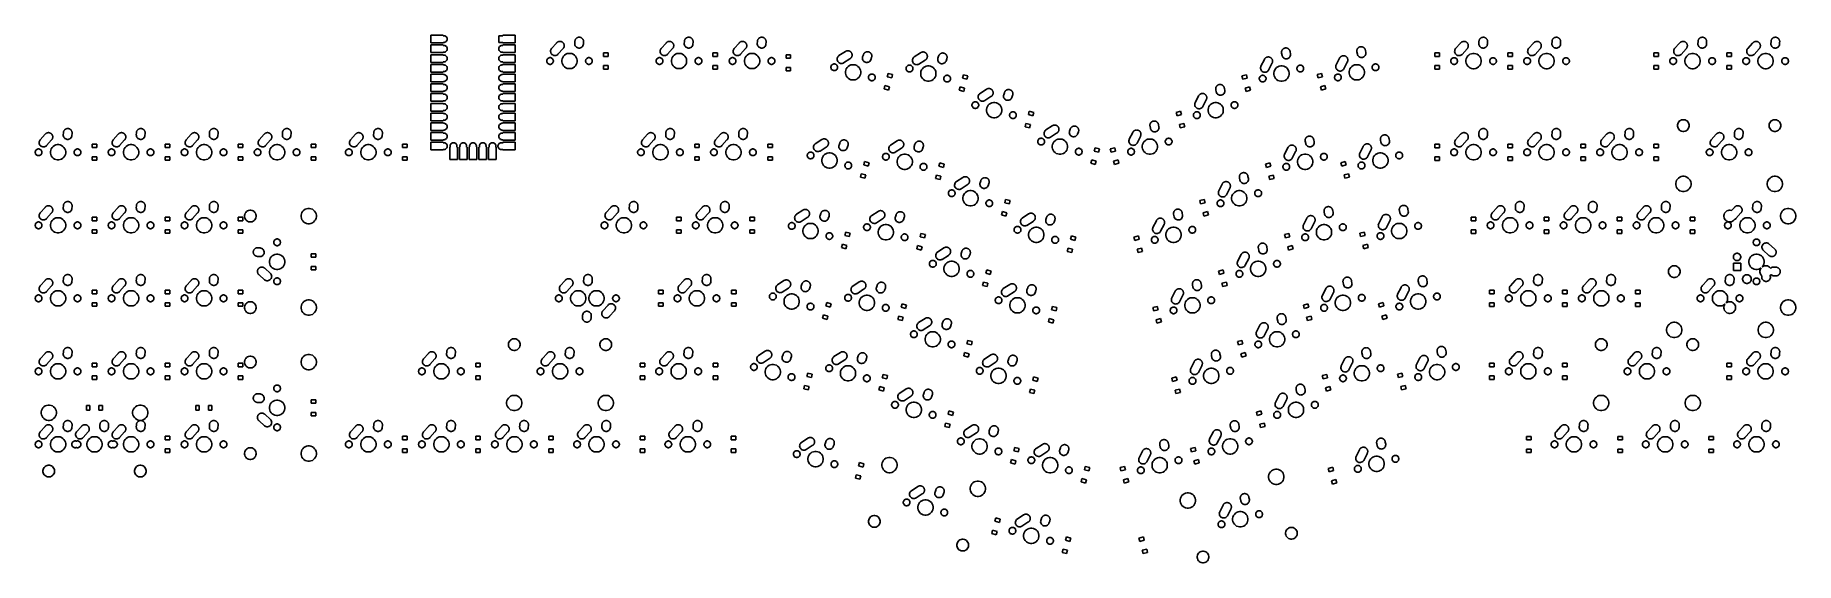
# Model space of a CAD drawing. Extents: x -662 to -203, y -195 to -58.
import ezdxf

# ---------------------------------------------------------------- set-up
doc = ezdxf.new("R2010")
doc.units = 0
doc.layers.add('BLACK', color=7, linetype='CONTINUOUS')

msp = doc.modelspace()

# ---------------------------------------------------------------- linework, layer by layer
at = {"layer": 'BLACK', "linetype": 'CONTINUOUS'}
for p, q in [((-559.18, -59.5978), (-559.18, -57.5978)), ((-559.18, -57.5978), (-555.93, -57.5978)), ((-555.93, -59.5978), (-559.18, -59.5978)), ((-555.93, -57.5978), (-555.93, -57.7348)), ((-555.93, -57.7348), (-555.864, -57.7215)), ((-555.864, -59.4741), (-555.93, -59.4608)), ((-555.93, -59.4608), (-555.93, -59.5978)), ((-555.864, -57.7215), (-555.691, -57.7215)), ((-555.691, -59.4741), (-555.864, -59.4741)), ((-555.691, -57.7215), (-555.522, -57.7552)), ((-555.522, -59.4404), (-555.691, -59.4741)), ((-555.522, -57.7552), (-555.362, -57.8212)), ((-555.362, -59.3744), (-555.522, -59.4404)), ((-555.362, -57.8212), (-555.219, -57.9171)), ((-555.219, -59.2785), (-555.362, -59.3744)), ((-555.219, -57.9171), (-555.097, -58.0392)), ((-555.097, -59.1564), (-555.219, -59.2785)), ((-555.097, -58.0392), (-555.001, -58.1827)), ((-555.001, -59.0129), (-555.097, -59.1564)), ((-555.001, -58.1827), (-554.935, -58.3422)), ((-554.935, -58.8534), (-555.001, -59.0129)), ((-554.935, -58.3422), (-554.901, -58.5115)), ((-554.901, -58.6841), (-554.935, -58.8534)), ((-554.901, -58.5115), (-554.901, -58.6841)), ((-541.414, -59.4741), (-541.414, -57.7215)), ((-541.414, -57.7215), (-540.384, -57.7215)), ((-540.384, -59.4741), (-541.414, -59.4741)), ((-540.384, -57.7215), (-540.384, -57.5978)), ((-540.384, -57.5978), (-537.134, -57.5978)), ((-540.384, -59.5978), (-540.384, -59.4741)), ((-537.134, -59.5978), (-540.384, -59.5978)), ((-537.134, -57.5978), (-537.134, -59.5978)), ((-527.67, -61.0753), (-526.377, -59.6338)), ((-526.377, -59.6338), (-526.36, -59.6084)), ((-526.36, -59.6084), (-526.303, -59.5515)), ((-526.303, -59.5515), (-526.286, -59.533)), ((-526.286, -59.533), (-526.264, -59.5125)), ((-526.264, -59.5125), (-526.203, -59.4517)), ((-526.203, -59.4517), (-526.182, -59.4378)), ((-526.182, -59.4378), (-526.164, -59.4209)), ((-526.164, -59.4209), (-526.09, -59.3763)), ((-526.09, -59.3763), (-526.019, -59.3285)), ((-526.019, -59.3285), (-525.996, -59.319)), ((-525.996, -59.319), (-525.974, -59.306)), ((-525.974, -59.306), (-525.894, -59.2767)), ((-525.894, -59.2767), (-525.814, -59.2437)), ((-525.814, -59.2437), (-525.79, -59.2389)), ((-525.79, -59.2389), (-525.766, -59.2303)), ((-525.766, -59.2303), (-525.681, -59.2173)), ((-525.681, -59.2173), (-525.597, -59.2005)), ((-525.597, -59.2005), (-525.572, -59.2005)), ((-525.572, -59.2005), (-525.547, -59.1967)), ((-525.547, -59.1967), (-525.461, -59.2005)), ((-525.461, -59.2005), (-525.375, -59.2005)), ((-525.375, -59.2005), (-525.351, -59.2054)), ((-525.351, -59.2054), (-525.326, -59.2065)), ((-525.326, -59.2065), (-525.242, -59.227)), ((-525.242, -59.227), (-525.158, -59.2437)), ((-525.158, -59.2437), (-525.135, -59.2533)), ((-525.135, -59.2533), (-525.111, -59.2592)), ((-525.111, -59.2592), (-525.033, -59.2956)), ((-525.033, -59.2956), (-524.953, -59.3285)), ((-524.953, -59.3285), (-524.932, -59.3424)), ((-524.932, -59.3424), (-524.91, -59.353)), ((-524.91, -59.353), (-524.84, -59.4039)), ((-524.84, -59.4039), (-524.769, -59.4517)), ((-524.769, -59.4517), (-524.751, -59.4693)), ((-524.751, -59.4693), (-524.731, -59.4841)), ((-524.731, -59.4841), (-524.673, -59.5476)), ((-524.673, -59.5476), (-524.612, -59.6084)), ((-524.612, -59.6084), (-524.598, -59.6291)), ((-524.598, -59.6291), (-524.581, -59.6476)), ((-524.581, -59.6476), (-524.537, -59.7211)), ((-521.612, -59.8032), (-521.571, -59.2068)), ((-521.571, -59.1347), (-521.553, -59.0422)), ((-521.571, -59.2068), (-521.571, -59.1347)), ((-521.553, -59.0422), (-521.537, -58.9492)), ((-521.537, -58.9492), (-521.531, -58.9337)), ((-521.531, -58.9337), (-521.528, -58.9173)), ((-521.528, -58.9173), (-521.492, -58.8302)), ((-521.492, -58.8302), (-521.458, -58.7421)), ((-521.458, -58.7421), (-521.449, -58.728)), ((-521.449, -58.728), (-521.443, -58.7126)), ((-521.443, -58.7126), (-521.391, -58.6342)), ((-521.391, -58.6342), (-521.34, -58.5543)), ((-521.34, -58.5543), (-521.329, -58.5422)), ((-521.329, -58.5422), (-521.32, -58.5284)), ((-521.32, -58.5284), (-521.253, -58.4617)), ((-521.253, -58.4617), (-521.188, -58.3931)), ((-521.188, -58.3931), (-521.175, -58.3834)), ((-521.175, -58.3834), (-521.163, -58.3717)), ((-521.163, -58.3717), (-521.085, -58.3193)), ((-521.085, -58.3193), (-521.008, -58.2646)), ((-521.008, -58.2646), (-520.993, -58.2578)), ((-520.993, -58.2578), (-520.979, -58.2485)), ((-520.979, -58.2485), (-520.892, -58.2124)), ((-520.892, -58.2124), (-520.806, -58.1738)), ((-520.806, -58.1738), (-520.79, -58.1701)), ((-520.79, -58.1701), (-520.774, -58.1637)), ((-520.774, -58.1637), (-520.682, -58.1453)), ((-520.682, -58.1453), (-520.59, -58.1242)), ((-520.59, -58.1242), (-520.573, -58.1237)), ((-520.573, -58.1237), (-520.557, -58.1205)), ((-520.557, -58.1205), (-520.462, -58.1205)), ((-520.462, -58.1205), (-520.368, -58.1177)), ((-520.368, -58.1177), (-520.352, -58.1205)), ((-520.352, -58.1205), (-520.335, -58.1205)), ((-520.335, -58.1205), (-520.243, -58.1389)), ((-520.243, -58.1389), (-520.15, -58.1546)), ((-520.15, -58.1546), (-520.134, -58.1605)), ((-520.134, -58.1605), (-520.118, -58.1637)), ((-520.118, -58.1637), (-520.031, -58.1998)), ((-520.031, -58.1998), (-519.943, -58.2333)), ((-519.943, -58.2333), (-519.928, -58.2422)), ((-519.928, -58.2422), (-519.913, -58.2485)), ((-519.913, -58.2485), (-519.835, -58.3009)), ((-519.835, -58.3009), (-519.755, -58.351)), ((-519.755, -58.351), (-519.743, -58.3624)), ((-519.743, -58.3624), (-519.729, -58.3717)), ((-519.729, -58.3717), (-519.662, -58.4383)), ((-519.662, -58.4383), (-519.594, -58.503)), ((-519.594, -58.503), (-519.584, -58.5166)), ((-519.584, -58.5166), (-519.572, -58.5284)), ((-519.572, -58.5284), (-519.52, -58.6068)), ((-519.52, -58.6068), (-519.465, -58.6836)), ((-519.465, -58.6836), (-519.458, -58.6988)), ((-519.458, -58.6988), (-519.449, -58.7126)), ((-519.449, -58.7126), (-519.413, -58.7998)), ((-519.413, -58.7998), (-519.374, -58.8858)), ((-519.374, -58.8858), (-519.371, -58.902)), ((-519.371, -58.902), (-519.364, -58.9173)), ((-519.329, -59.3945), (-519.367, -59.958)), ((-519.364, -58.9173), (-519.346, -59.0099)), ((-519.346, -59.0099), (-519.325, -59.1018)), ((-519.321, -59.3563), (-519.329, -59.3945)), ((-519.325, -59.1018), (-519.324, -59.1184)), ((-519.324, -59.1184), (-519.321, -59.1347)), ((-519.321, -59.1347), (-519.321, -59.229)), ((-519.321, -59.229), (-519.32, -59.2678)), ((-519.32, -59.2678), (-519.321, -59.2842)), ((-519.321, -59.2842), (-519.321, -59.3563)), ((-499.095, -61.0753), (-497.802, -59.6338)), ((-497.802, -59.6338), (-497.785, -59.6084)), ((-497.785, -59.6084), (-497.728, -59.5515)), ((-497.728, -59.5515), (-497.711, -59.533)), ((-497.711, -59.533), (-497.689, -59.5125)), ((-497.689, -59.5125), (-497.628, -59.4517)), ((-497.628, -59.4517), (-497.607, -59.4378)), ((-497.607, -59.4378), (-497.589, -59.4209)), ((-497.589, -59.4209), (-497.515, -59.3763)), ((-497.515, -59.3763), (-497.444, -59.3285)), ((-497.444, -59.3285), (-497.421, -59.319)), ((-497.421, -59.319), (-497.399, -59.306)), ((-497.399, -59.306), (-497.319, -59.2767)), ((-497.319, -59.2767), (-497.239, -59.2437)), ((-497.239, -59.2437), (-497.215, -59.2389)), ((-497.215, -59.2389), (-497.191, -59.2303)), ((-497.191, -59.2303), (-497.106, -59.2173)), ((-497.106, -59.2173), (-497.022, -59.2005)), ((-497.022, -59.2005), (-496.997, -59.2005)), ((-496.997, -59.2005), (-496.972, -59.1967)), ((-496.972, -59.1967), (-496.886, -59.2005)), ((-496.886, -59.2005), (-496.8, -59.2005)), ((-496.8, -59.2005), (-496.776, -59.2054)), ((-496.776, -59.2054), (-496.751, -59.2065)), ((-496.751, -59.2065), (-496.667, -59.227)), ((-496.667, -59.227), (-496.583, -59.2437)), ((-496.583, -59.2437), (-496.56, -59.2533)), ((-496.56, -59.2533), (-496.536, -59.2592)), ((-496.536, -59.2592), (-496.458, -59.2956)), ((-496.458, -59.2956), (-496.378, -59.3285)), ((-496.378, -59.3285), (-496.357, -59.3424)), ((-496.357, -59.3424), (-496.335, -59.353)), ((-496.335, -59.353), (-496.265, -59.4039)), ((-496.265, -59.4039), (-496.194, -59.4517)), ((-496.194, -59.4517), (-496.176, -59.4693)), ((-496.176, -59.4693), (-496.156, -59.4841)), ((-496.156, -59.4841), (-496.098, -59.5476)), ((-496.098, -59.5476), (-496.037, -59.6084)), ((-496.037, -59.6084), (-496.023, -59.6291)), ((-496.023, -59.6291), (-496.006, -59.6476)), ((-496.006, -59.6476), (-495.962, -59.7211)), ((-493.037, -59.8032), (-492.996, -59.2068)), ((-492.996, -59.1347), (-492.978, -59.0422)), ((-492.996, -59.2068), (-492.996, -59.1347)), ((-492.978, -59.0422), (-492.962, -58.9492)), ((-492.962, -58.9492), (-492.956, -58.9337)), ((-492.956, -58.9337), (-492.953, -58.9173)), ((-492.953, -58.9173), (-492.917, -58.8302)), ((-492.917, -58.8302), (-492.883, -58.7421)), ((-492.883, -58.7421), (-492.874, -58.728)), ((-492.874, -58.728), (-492.868, -58.7126)), ((-492.868, -58.7126), (-492.816, -58.6342)), ((-492.816, -58.6342), (-492.765, -58.5543)), ((-492.765, -58.5543), (-492.754, -58.5422)), ((-492.754, -58.5422), (-492.745, -58.5284)), ((-492.745, -58.5284), (-492.678, -58.4617)), ((-492.678, -58.4617), (-492.613, -58.3931)), ((-492.613, -58.3931), (-492.6, -58.3834)), ((-492.6, -58.3834), (-492.588, -58.3717)), ((-492.588, -58.3717), (-492.51, -58.3193)), ((-492.51, -58.3193), (-492.433, -58.2646)), ((-492.433, -58.2646), (-492.418, -58.2578)), ((-492.418, -58.2578), (-492.404, -58.2485)), ((-492.404, -58.2485), (-492.317, -58.2124)), ((-492.317, -58.2124), (-492.231, -58.1738)), ((-492.231, -58.1738), (-492.215, -58.1701)), ((-492.215, -58.1701), (-492.199, -58.1637)), ((-492.199, -58.1637), (-492.107, -58.1453)), ((-492.107, -58.1453), (-492.015, -58.1242)), ((-492.015, -58.1242), (-491.998, -58.1237)), ((-491.998, -58.1237), (-491.982, -58.1205)), ((-491.982, -58.1205), (-491.887, -58.1205)), ((-491.887, -58.1205), (-491.793, -58.1177)), ((-491.793, -58.1177), (-491.777, -58.1205)), ((-491.777, -58.1205), (-491.76, -58.1205)), ((-491.76, -58.1205), (-491.668, -58.1389)), ((-491.668, -58.1389), (-491.575, -58.1546)), ((-491.575, -58.1546), (-491.559, -58.1605)), ((-491.559, -58.1605), (-491.543, -58.1637)), ((-491.543, -58.1637), (-491.456, -58.1998)), ((-491.456, -58.1998), (-491.368, -58.2333)), ((-491.368, -58.2333), (-491.353, -58.2422)), ((-491.353, -58.2422), (-491.338, -58.2485)), ((-491.338, -58.2485), (-491.26, -58.3009)), ((-491.26, -58.3009), (-491.18, -58.351)), ((-491.18, -58.351), (-491.168, -58.3624)), ((-491.168, -58.3624), (-491.154, -58.3717)), ((-491.154, -58.3717), (-491.087, -58.4383)), ((-491.087, -58.4383), (-491.019, -58.503)), ((-491.019, -58.503), (-491.009, -58.5166)), ((-491.009, -58.5166), (-490.997, -58.5284)), ((-490.997, -58.5284), (-490.945, -58.6068)), ((-490.945, -58.6068), (-490.89, -58.6836)), ((-490.89, -58.6836), (-490.883, -58.6988)), ((-490.883, -58.6988), (-490.874, -58.7126)), ((-490.874, -58.7126), (-490.838, -58.7998)), ((-490.838, -58.7998), (-490.799, -58.8858)), ((-490.799, -58.8858), (-490.796, -58.902)), ((-490.796, -58.902), (-490.789, -58.9173)), ((-490.754, -59.3945), (-490.792, -59.958)), ((-490.789, -58.9173), (-490.771, -59.0099)), ((-490.771, -59.0099), (-490.75, -59.1018)), ((-490.746, -59.3563), (-490.754, -59.3945)), ((-490.75, -59.1018), (-490.749, -59.1184)), ((-490.749, -59.1184), (-490.746, -59.1347)), ((-490.746, -59.1347), (-490.746, -59.229)), ((-490.746, -59.229), (-490.745, -59.2678)), ((-490.745, -59.2678), (-490.746, -59.2842)), ((-490.746, -59.2842), (-490.746, -59.3563)), ((-480.045, -61.0753), (-478.752, -59.6338)), ((-478.752, -59.6338), (-478.735, -59.6084)), ((-478.735, -59.6084), (-478.678, -59.5515)), ((-478.678, -59.5515), (-478.661, -59.533)), ((-478.661, -59.533), (-478.639, -59.5125)), ((-478.639, -59.5125), (-478.578, -59.4517)), ((-478.578, -59.4517), (-478.557, -59.4378)), ((-478.557, -59.4378), (-478.539, -59.4209)), ((-478.539, -59.4209), (-478.465, -59.3763)), ((-478.465, -59.3763), (-478.394, -59.3285)), ((-478.394, -59.3285), (-478.371, -59.319)), ((-478.371, -59.319), (-478.349, -59.306)), ((-478.349, -59.306), (-478.269, -59.2767)), ((-478.269, -59.2767), (-478.189, -59.2437)), ((-478.189, -59.2437), (-478.165, -59.2389)), ((-478.165, -59.2389), (-478.141, -59.2303)), ((-478.141, -59.2303), (-478.056, -59.2173)), ((-478.056, -59.2173), (-477.972, -59.2005)), ((-477.972, -59.2005), (-477.947, -59.2005)), ((-477.947, -59.2005), (-477.922, -59.1967)), ((-477.922, -59.1967), (-477.836, -59.2005)), ((-477.836, -59.2005), (-477.75, -59.2005)), ((-477.75, -59.2005), (-477.726, -59.2054)), ((-477.726, -59.2054), (-477.701, -59.2065)), ((-477.701, -59.2065), (-477.617, -59.227)), ((-477.617, -59.227), (-477.533, -59.2437)), ((-477.533, -59.2437), (-477.51, -59.2533)), ((-477.51, -59.2533), (-477.486, -59.2592)), ((-477.486, -59.2592), (-477.408, -59.2956)), ((-477.408, -59.2956), (-477.328, -59.3285)), ((-477.328, -59.3285), (-477.307, -59.3424)), ((-477.307, -59.3424), (-477.285, -59.353)), ((-477.285, -59.353), (-477.215, -59.4039)), ((-477.215, -59.4039), (-477.144, -59.4517)), ((-477.144, -59.4517), (-477.126, -59.4693)), ((-477.126, -59.4693), (-477.106, -59.4841)), ((-477.106, -59.4841), (-477.048, -59.5476)), ((-477.048, -59.5476), (-476.987, -59.6084)), ((-476.987, -59.6084), (-476.973, -59.6291)), ((-476.973, -59.6291), (-476.956, -59.6476)), ((-476.956, -59.6476), (-476.912, -59.7211)), ((-473.987, -59.8032), (-473.946, -59.2068)), ((-473.946, -59.1347), (-473.928, -59.0422)), ((-473.946, -59.2068), (-473.946, -59.1347)), ((-473.928, -59.0422), (-473.912, -58.9492)), ((-473.912, -58.9492), (-473.906, -58.9337)), ((-473.906, -58.9337), (-473.903, -58.9173)), ((-473.903, -58.9173), (-473.867, -58.8302)), ((-473.867, -58.8302), (-473.833, -58.7421)), ((-473.833, -58.7421), (-473.824, -58.728)), ((-473.824, -58.728), (-473.818, -58.7126)), ((-473.818, -58.7126), (-473.766, -58.6342)), ((-473.766, -58.6342), (-473.715, -58.5543)), ((-473.715, -58.5543), (-473.704, -58.5422)), ((-473.704, -58.5422), (-473.695, -58.5284)), ((-473.695, -58.5284), (-473.628, -58.4617)), ((-473.628, -58.4617), (-473.563, -58.3931)), ((-473.563, -58.3931), (-473.55, -58.3834)), ((-473.55, -58.3834), (-473.538, -58.3717)), ((-473.538, -58.3717), (-473.46, -58.3193)), ((-473.46, -58.3193), (-473.383, -58.2646)), ((-473.383, -58.2646), (-473.368, -58.2578)), ((-473.368, -58.2578), (-473.354, -58.2485)), ((-473.354, -58.2485), (-473.267, -58.2124)), ((-473.267, -58.2124), (-473.181, -58.1738)), ((-473.181, -58.1738), (-473.165, -58.1701)), ((-473.165, -58.1701), (-473.149, -58.1637)), ((-473.149, -58.1637), (-473.057, -58.1453)), ((-473.057, -58.1453), (-472.965, -58.1242)), ((-472.965, -58.1242), (-472.948, -58.1237)), ((-472.948, -58.1237), (-472.932, -58.1205)), ((-472.932, -58.1205), (-472.837, -58.1205)), ((-472.837, -58.1205), (-472.743, -58.1177)), ((-472.743, -58.1177), (-472.727, -58.1205)), ((-472.727, -58.1205), (-472.71, -58.1205)), ((-472.71, -58.1205), (-472.618, -58.1389)), ((-472.618, -58.1389), (-472.525, -58.1546)), ((-472.525, -58.1546), (-472.509, -58.1605)), ((-472.509, -58.1605), (-472.493, -58.1637)), ((-472.493, -58.1637), (-472.406, -58.1998)), ((-472.406, -58.1998), (-472.318, -58.2333)), ((-472.318, -58.2333), (-472.303, -58.2422)), ((-472.303, -58.2422), (-472.288, -58.2485)), ((-472.288, -58.2485), (-472.21, -58.3009)), ((-472.21, -58.3009), (-472.13, -58.351)), ((-472.13, -58.351), (-472.118, -58.3624)), ((-472.118, -58.3624), (-472.104, -58.3717)), ((-472.104, -58.3717), (-472.037, -58.4383)), ((-472.037, -58.4383), (-471.969, -58.503)), ((-471.969, -58.503), (-471.959, -58.5166)), ((-471.959, -58.5166), (-471.947, -58.5284)), ((-471.947, -58.5284), (-471.895, -58.6068)), ((-471.895, -58.6068), (-471.84, -58.6836)), ((-471.84, -58.6836), (-471.833, -58.6988)), ((-471.833, -58.6988), (-471.824, -58.7126)), ((-471.824, -58.7126), (-471.788, -58.7998)), ((-471.788, -58.7998), (-471.749, -58.8858)), ((-471.749, -58.8858), (-471.746, -58.902)), ((-471.746, -58.902), (-471.739, -58.9173)), ((-471.704, -59.3945), (-471.742, -59.958)), ((-471.739, -58.9173), (-471.721, -59.0099)), ((-471.721, -59.0099), (-471.7, -59.1018)), ((-471.696, -59.3563), (-471.704, -59.3945)), ((-471.7, -59.1018), (-471.699, -59.1184)), ((-471.699, -59.1184), (-471.696, -59.1347)), ((-471.696, -59.1347), (-471.696, -59.229)), ((-471.696, -59.229), (-471.695, -59.2678)), ((-471.695, -59.2678), (-471.696, -59.2842)), ((-471.696, -59.2842), (-471.696, -59.3563)), ((-291.8, -61.088), (-290.506, -59.6465)), ((-290.506, -59.6465), (-290.489, -59.6211)), ((-290.489, -59.6211), (-290.432, -59.5642)), ((-290.432, -59.5642), (-290.416, -59.5457)), ((-290.416, -59.5457), (-290.393, -59.5252)), ((-290.393, -59.5252), (-290.332, -59.4644)), ((-290.332, -59.4644), (-290.312, -59.4505)), ((-290.312, -59.4505), (-290.293, -59.4336)), ((-290.293, -59.4336), (-290.22, -59.389)), ((-290.22, -59.389), (-290.148, -59.3412)), ((-290.148, -59.3412), (-290.125, -59.3317)), ((-290.125, -59.3317), (-290.104, -59.3187)), ((-290.104, -59.3187), (-290.023, -59.2894)), ((-290.023, -59.2894), (-289.943, -59.2564)), ((-289.943, -59.2564), (-289.919, -59.2516)), ((-289.919, -59.2516), (-289.895, -59.243)), ((-289.895, -59.243), (-289.81, -59.23)), ((-289.81, -59.23), (-289.726, -59.2132)), ((-289.726, -59.2132), (-289.701, -59.2132)), ((-289.701, -59.2132), (-289.676, -59.2094)), ((-289.676, -59.2094), (-289.59, -59.2132)), ((-289.59, -59.2132), (-289.504, -59.2132)), ((-289.504, -59.2132), (-289.48, -59.2181)), ((-289.48, -59.2181), (-289.455, -59.2192)), ((-289.455, -59.2192), (-289.371, -59.2397)), ((-289.371, -59.2397), (-289.287, -59.2564)), ((-289.287, -59.2564), (-289.264, -59.266)), ((-289.264, -59.266), (-289.24, -59.2719)), ((-289.24, -59.2719), (-289.162, -59.3083)), ((-289.162, -59.3083), (-289.082, -59.3412)), ((-289.082, -59.3412), (-289.062, -59.3551)), ((-289.062, -59.3551), (-289.039, -59.3657)), ((-289.039, -59.3657), (-288.97, -59.4166)), ((-288.97, -59.4166), (-288.898, -59.4644)), ((-288.898, -59.4644), (-288.88, -59.482)), ((-288.88, -59.482), (-288.86, -59.4968)), ((-288.86, -59.4968), (-288.802, -59.5603)), ((-288.802, -59.5603), (-288.741, -59.6211)), ((-288.741, -59.6211), (-288.728, -59.6418)), ((-288.728, -59.6418), (-288.711, -59.6603)), ((-288.711, -59.6603), (-288.666, -59.7338)), ((-285.741, -59.8159), (-285.7, -59.2195)), ((-285.7, -59.1474), (-285.682, -59.0549)), ((-285.7, -59.2195), (-285.7, -59.1474)), ((-285.682, -59.0549), (-285.666, -58.9619)), ((-285.666, -58.9619), (-285.66, -58.9464)), ((-285.66, -58.9464), (-285.657, -58.93)), ((-285.657, -58.93), (-285.621, -58.8429)), ((-285.621, -58.8429), (-285.587, -58.7548)), ((-285.587, -58.7548), (-285.579, -58.7407)), ((-285.579, -58.7407), (-285.572, -58.7253)), ((-285.572, -58.7253), (-285.52, -58.6469)), ((-285.52, -58.6469), (-285.47, -58.567)), ((-285.47, -58.567), (-285.458, -58.5549)), ((-285.458, -58.5549), (-285.449, -58.5411)), ((-285.449, -58.5411), (-285.382, -58.4744)), ((-285.382, -58.4744), (-285.318, -58.4058)), ((-285.318, -58.4058), (-285.304, -58.3961)), ((-285.304, -58.3961), (-285.292, -58.3844)), ((-285.292, -58.3844), (-285.214, -58.332)), ((-285.214, -58.332), (-285.137, -58.2773)), ((-285.137, -58.2773), (-285.122, -58.2705)), ((-285.122, -58.2705), (-285.108, -58.2612)), ((-285.108, -58.2612), (-285.021, -58.2251)), ((-285.021, -58.2251), (-284.935, -58.1865)), ((-284.935, -58.1865), (-284.919, -58.1828)), ((-284.919, -58.1828), (-284.903, -58.1764)), ((-284.903, -58.1764), (-284.811, -58.158)), ((-284.811, -58.158), (-284.719, -58.1369)), ((-284.719, -58.1369), (-284.702, -58.1364)), ((-284.702, -58.1364), (-284.686, -58.1332)), ((-284.686, -58.1332), (-284.592, -58.1332)), ((-284.592, -58.1332), (-284.497, -58.1304)), ((-284.497, -58.1304), (-284.481, -58.1332)), ((-284.481, -58.1332), (-284.464, -58.1332)), ((-284.464, -58.1332), (-284.372, -58.1516)), ((-284.372, -58.1516), (-284.279, -58.1673)), ((-284.279, -58.1673), (-284.263, -58.1732)), ((-284.263, -58.1732), (-284.247, -58.1764)), ((-284.247, -58.1764), (-284.16, -58.2125)), ((-284.16, -58.2125), (-284.072, -58.246)), ((-284.072, -58.246), (-284.058, -58.2549)), ((-284.058, -58.2549), (-284.042, -58.2612)), ((-284.042, -58.2612), (-283.964, -58.3136)), ((-283.964, -58.3136), (-283.884, -58.3637)), ((-283.884, -58.3637), (-283.872, -58.3751)), ((-283.872, -58.3751), (-283.858, -58.3844)), ((-283.858, -58.3844), (-283.791, -58.451)), ((-283.791, -58.451), (-283.723, -58.5157)), ((-283.723, -58.5157), (-283.713, -58.5293)), ((-283.713, -58.5293), (-283.701, -58.5411)), ((-283.701, -58.5411), (-283.649, -58.6195)), ((-283.649, -58.6195), (-283.594, -58.6963)), ((-283.594, -58.6963), (-283.588, -58.7115)), ((-283.588, -58.7115), (-283.578, -58.7253)), ((-283.578, -58.7253), (-283.542, -58.8125)), ((-283.542, -58.8125), (-283.504, -58.8985)), ((-283.504, -58.8985), (-283.5, -58.9147)), ((-283.5, -58.9147), (-283.493, -58.93)), ((-283.458, -59.4072), (-283.497, -59.9707)), ((-283.493, -58.93), (-283.475, -59.0226)), ((-283.475, -59.0226), (-283.454, -59.1145)), ((-283.45, -59.369), (-283.458, -59.4072)), ((-283.454, -59.1145), (-283.453, -59.1311)), ((-283.453, -59.1311), (-283.45, -59.1474)), ((-283.45, -59.1474), (-283.45, -59.2417)), ((-283.45, -59.2417), (-283.449, -59.2805)), ((-283.449, -59.2805), (-283.45, -59.2969)), ((-283.45, -59.2969), (-283.45, -59.369)), ((-272.75, -61.088), (-271.456, -59.6465)), ((-271.456, -59.6465), (-271.439, -59.6211)), ((-271.439, -59.6211), (-271.382, -59.5642)), ((-271.382, -59.5642), (-271.366, -59.5457)), ((-271.366, -59.5457), (-271.343, -59.5252)), ((-271.343, -59.5252), (-271.282, -59.4644)), ((-271.282, -59.4644), (-271.262, -59.4505)), ((-271.262, -59.4505), (-271.243, -59.4336)), ((-271.243, -59.4336), (-271.17, -59.389)), ((-271.17, -59.389), (-271.098, -59.3412)), ((-271.098, -59.3412), (-271.075, -59.3317)), ((-271.075, -59.3317), (-271.054, -59.3187)), ((-271.054, -59.3187), (-270.973, -59.2894)), ((-270.973, -59.2894), (-270.893, -59.2564)), ((-270.893, -59.2564), (-270.869, -59.2516)), ((-270.869, -59.2516), (-270.845, -59.243)), ((-270.845, -59.243), (-270.76, -59.23)), ((-270.76, -59.23), (-270.676, -59.2132)), ((-270.676, -59.2132), (-270.651, -59.2132)), ((-270.651, -59.2132), (-270.626, -59.2094)), ((-270.626, -59.2094), (-270.54, -59.2132)), ((-270.54, -59.2132), (-270.454, -59.2132)), ((-270.454, -59.2132), (-270.43, -59.2181)), ((-270.43, -59.2181), (-270.405, -59.2192)), ((-270.405, -59.2192), (-270.321, -59.2397)), ((-270.321, -59.2397), (-270.237, -59.2564)), ((-270.237, -59.2564), (-270.214, -59.266)), ((-270.214, -59.266), (-270.19, -59.2719)), ((-270.19, -59.2719), (-270.112, -59.3083)), ((-270.112, -59.3083), (-270.032, -59.3412)), ((-270.032, -59.3412), (-270.012, -59.3551)), ((-270.012, -59.3551), (-269.989, -59.3657)), ((-269.989, -59.3657), (-269.92, -59.4166)), ((-269.92, -59.4166), (-269.848, -59.4644)), ((-269.848, -59.4644), (-269.83, -59.482)), ((-269.83, -59.482), (-269.81, -59.4968)), ((-269.81, -59.4968), (-269.752, -59.5603)), ((-269.752, -59.5603), (-269.691, -59.6211)), ((-269.691, -59.6211), (-269.678, -59.6418)), ((-269.678, -59.6418), (-269.661, -59.6603)), ((-269.661, -59.6603), (-269.616, -59.7338)), ((-266.691, -59.8159), (-266.65, -59.2195)), ((-266.65, -59.1474), (-266.632, -59.0549)), ((-266.65, -59.2195), (-266.65, -59.1474)), ((-266.632, -59.0549), (-266.616, -58.9619)), ((-266.616, -58.9619), (-266.61, -58.9464)), ((-266.61, -58.9464), (-266.607, -58.93)), ((-266.607, -58.93), (-266.571, -58.8429)), ((-266.571, -58.8429), (-266.537, -58.7548)), ((-266.537, -58.7548), (-266.529, -58.7407)), ((-266.529, -58.7407), (-266.522, -58.7253)), ((-266.522, -58.7253), (-266.47, -58.6469)), ((-266.47, -58.6469), (-266.42, -58.567)), ((-266.42, -58.567), (-266.408, -58.5549)), ((-266.408, -58.5549), (-266.399, -58.5411)), ((-266.399, -58.5411), (-266.332, -58.4744)), ((-266.332, -58.4744), (-266.268, -58.4058)), ((-266.268, -58.4058), (-266.254, -58.3961)), ((-266.254, -58.3961), (-266.242, -58.3844)), ((-266.242, -58.3844), (-266.164, -58.332)), ((-266.164, -58.332), (-266.087, -58.2773)), ((-266.087, -58.2773), (-266.072, -58.2705)), ((-266.072, -58.2705), (-266.058, -58.2612)), ((-266.058, -58.2612), (-265.971, -58.2251)), ((-265.971, -58.2251), (-265.885, -58.1865)), ((-265.885, -58.1865), (-265.869, -58.1828)), ((-265.869, -58.1828), (-265.853, -58.1764)), ((-265.853, -58.1764), (-265.761, -58.158)), ((-265.761, -58.158), (-265.669, -58.1369)), ((-265.669, -58.1369), (-265.652, -58.1364)), ((-265.652, -58.1364), (-265.636, -58.1332)), ((-265.636, -58.1332), (-265.542, -58.1332)), ((-265.542, -58.1332), (-265.447, -58.1304)), ((-265.447, -58.1304), (-265.431, -58.1332)), ((-265.431, -58.1332), (-265.414, -58.1332)), ((-265.414, -58.1332), (-265.322, -58.1516)), ((-265.322, -58.1516), (-265.229, -58.1673)), ((-265.229, -58.1673), (-265.213, -58.1732)), ((-265.213, -58.1732), (-265.197, -58.1764)), ((-265.197, -58.1764), (-265.11, -58.2125)), ((-265.11, -58.2125), (-265.022, -58.246)), ((-265.022, -58.246), (-265.008, -58.2549)), ((-265.008, -58.2549), (-264.992, -58.2612)), ((-264.992, -58.2612), (-264.914, -58.3136)), ((-264.914, -58.3136), (-264.834, -58.3637)), ((-264.834, -58.3637), (-264.822, -58.3751)), ((-264.822, -58.3751), (-264.808, -58.3844)), ((-264.808, -58.3844), (-264.741, -58.451)), ((-264.741, -58.451), (-264.673, -58.5157)), ((-264.673, -58.5157), (-264.663, -58.5293)), ((-264.663, -58.5293), (-264.651, -58.5411)), ((-264.651, -58.5411), (-264.599, -58.6195)), ((-264.599, -58.6195), (-264.544, -58.6963)), ((-264.544, -58.6963), (-264.538, -58.7115)), ((-264.538, -58.7115), (-264.528, -58.7253)), ((-264.528, -58.7253), (-264.492, -58.8125)), ((-264.492, -58.8125), (-264.454, -58.8985)), ((-264.454, -58.8985), (-264.45, -58.9147)), ((-264.45, -58.9147), (-264.443, -58.93)), ((-264.408, -59.4072), (-264.447, -59.9707)), ((-264.443, -58.93), (-264.425, -59.0226)), ((-264.425, -59.0226), (-264.404, -59.1145)), ((-264.4, -59.369), (-264.408, -59.4072)), ((-264.404, -59.1145), (-264.403, -59.1311)), ((-264.403, -59.1311), (-264.4, -59.1474)), ((-264.4, -59.1474), (-264.4, -59.2417)), ((-264.4, -59.2417), (-264.399, -59.2805)), ((-264.399, -59.2805), (-264.4, -59.2969)), ((-264.4, -59.2969), (-264.4, -59.369)), ((-234.65, -61.088), (-233.356, -59.6465)), ((-233.356, -59.6465), (-233.339, -59.6211)), ((-233.339, -59.6211), (-233.282, -59.5642)), ((-233.282, -59.5642), (-233.266, -59.5457)), ((-233.266, -59.5457), (-233.243, -59.5252)), ((-233.243, -59.5252), (-233.182, -59.4644)), ((-233.182, -59.4644), (-233.162, -59.4505)), ((-233.162, -59.4505), (-233.143, -59.4336)), ((-233.143, -59.4336), (-233.07, -59.389)), ((-233.07, -59.389), (-232.998, -59.3412)), ((-232.998, -59.3412), (-232.975, -59.3317)), ((-232.975, -59.3317), (-232.954, -59.3187)), ((-232.954, -59.3187), (-232.873, -59.2894)), ((-232.873, -59.2894), (-232.793, -59.2564)), ((-232.793, -59.2564), (-232.769, -59.2516)), ((-232.769, -59.2516), (-232.745, -59.243)), ((-232.745, -59.243), (-232.66, -59.23)), ((-232.66, -59.23), (-232.576, -59.2132)), ((-232.576, -59.2132), (-232.551, -59.2132)), ((-232.551, -59.2132), (-232.526, -59.2094)), ((-232.526, -59.2094), (-232.44, -59.2132)), ((-232.44, -59.2132), (-232.354, -59.2132)), ((-232.354, -59.2132), (-232.33, -59.2181)), ((-232.33, -59.2181), (-232.305, -59.2192)), ((-232.305, -59.2192), (-232.221, -59.2397)), ((-232.221, -59.2397), (-232.137, -59.2564)), ((-232.137, -59.2564), (-232.114, -59.266)), ((-232.114, -59.266), (-232.09, -59.2719)), ((-232.09, -59.2719), (-232.012, -59.3083)), ((-232.012, -59.3083), (-231.932, -59.3412)), ((-231.932, -59.3412), (-231.912, -59.3551)), ((-231.912, -59.3551), (-231.889, -59.3657)), ((-231.889, -59.3657), (-231.82, -59.4166)), ((-231.82, -59.4166), (-231.748, -59.4644)), ((-231.748, -59.4644), (-231.73, -59.482)), ((-231.73, -59.482), (-231.71, -59.4968)), ((-231.71, -59.4968), (-231.652, -59.5603)), ((-231.652, -59.5603), (-231.591, -59.6211)), ((-231.591, -59.6211), (-231.578, -59.6418)), ((-231.578, -59.6418), (-231.561, -59.6603)), ((-231.561, -59.6603), (-231.516, -59.7338)), ((-228.591, -59.8159), (-228.55, -59.2195)), ((-228.55, -59.1474), (-228.532, -59.0549)), ((-228.55, -59.2195), (-228.55, -59.1474)), ((-228.532, -59.0549), (-228.516, -58.9619)), ((-228.516, -58.9619), (-228.51, -58.9464)), ((-228.51, -58.9464), (-228.507, -58.93)), ((-228.507, -58.93), (-228.471, -58.8429)), ((-228.471, -58.8429), (-228.437, -58.7548)), ((-228.437, -58.7548), (-228.429, -58.7407)), ((-228.429, -58.7407), (-228.422, -58.7253)), ((-228.422, -58.7253), (-228.37, -58.6469)), ((-228.37, -58.6469), (-228.32, -58.567)), ((-228.32, -58.567), (-228.308, -58.5549)), ((-228.308, -58.5549), (-228.299, -58.5411)), ((-228.299, -58.5411), (-228.232, -58.4744)), ((-228.232, -58.4744), (-228.168, -58.4058)), ((-228.168, -58.4058), (-228.154, -58.3961)), ((-228.154, -58.3961), (-228.142, -58.3844)), ((-228.142, -58.3844), (-228.064, -58.332)), ((-228.064, -58.332), (-227.987, -58.2773)), ((-227.987, -58.2773), (-227.972, -58.2705)), ((-227.972, -58.2705), (-227.958, -58.2612)), ((-227.958, -58.2612), (-227.871, -58.2251)), ((-227.871, -58.2251), (-227.785, -58.1865)), ((-227.785, -58.1865), (-227.769, -58.1828)), ((-227.769, -58.1828), (-227.753, -58.1764)), ((-227.753, -58.1764), (-227.661, -58.158)), ((-227.661, -58.158), (-227.569, -58.1369)), ((-227.569, -58.1369), (-227.552, -58.1364)), ((-227.552, -58.1364), (-227.536, -58.1332)), ((-227.536, -58.1332), (-227.442, -58.1332)), ((-227.442, -58.1332), (-227.347, -58.1304)), ((-227.347, -58.1304), (-227.331, -58.1332)), ((-227.331, -58.1332), (-227.314, -58.1332)), ((-227.314, -58.1332), (-227.222, -58.1516)), ((-227.222, -58.1516), (-227.129, -58.1673)), ((-227.129, -58.1673), (-227.113, -58.1732)), ((-227.113, -58.1732), (-227.097, -58.1764)), ((-227.097, -58.1764), (-227.01, -58.2125)), ((-227.01, -58.2125), (-226.922, -58.246)), ((-226.922, -58.246), (-226.908, -58.2549)), ((-226.908, -58.2549), (-226.892, -58.2612)), ((-226.892, -58.2612), (-226.814, -58.3136)), ((-226.814, -58.3136), (-226.734, -58.3637)), ((-226.734, -58.3637), (-226.722, -58.3751)), ((-226.722, -58.3751), (-226.708, -58.3844)), ((-226.708, -58.3844), (-226.641, -58.451)), ((-226.641, -58.451), (-226.573, -58.5157)), ((-226.573, -58.5157), (-226.563, -58.5293)), ((-226.563, -58.5293), (-226.551, -58.5411)), ((-226.551, -58.5411), (-226.499, -58.6195)), ((-226.499, -58.6195), (-226.444, -58.6963)), ((-226.444, -58.6963), (-226.438, -58.7115)), ((-226.438, -58.7115), (-226.428, -58.7253)), ((-226.428, -58.7253), (-226.392, -58.8125)), ((-226.392, -58.8125), (-226.354, -58.8985)), ((-226.354, -58.8985), (-226.35, -58.9147)), ((-226.35, -58.9147), (-226.343, -58.93)), ((-226.308, -59.4072), (-226.347, -59.9707)), ((-226.343, -58.93), (-226.325, -59.0226)), ((-226.325, -59.0226), (-226.304, -59.1145)), ((-226.3, -59.369), (-226.308, -59.4072)), ((-226.304, -59.1145), (-226.303, -59.1311)), ((-226.303, -59.1311), (-226.3, -59.1474)), ((-226.3, -59.1474), (-226.3, -59.2417)), ((-226.3, -59.2417), (-226.299, -59.2805)), ((-226.299, -59.2805), (-226.3, -59.2969)), ((-226.3, -59.2969), (-226.3, -59.369)), ((-215.6, -61.088), (-214.306, -59.6465)), ((-214.306, -59.6465), (-214.289, -59.6211)), ((-214.289, -59.6211), (-214.232, -59.5642)), ((-214.232, -59.5642), (-214.216, -59.5457)), ((-214.216, -59.5457), (-214.193, -59.5252)), ((-214.193, -59.5252), (-214.132, -59.4644)), ((-214.132, -59.4644), (-214.112, -59.4505)), ((-214.112, -59.4505), (-214.093, -59.4336)), ((-214.093, -59.4336), (-214.02, -59.389)), ((-214.02, -59.389), (-213.948, -59.3412)), ((-213.948, -59.3412), (-213.925, -59.3317)), ((-213.925, -59.3317), (-213.904, -59.3187)), ((-213.904, -59.3187), (-213.823, -59.2894)), ((-213.823, -59.2894), (-213.743, -59.2564)), ((-213.743, -59.2564), (-213.719, -59.2516)), ((-213.719, -59.2516), (-213.695, -59.243)), ((-213.695, -59.243), (-213.61, -59.23)), ((-213.61, -59.23), (-213.526, -59.2132)), ((-213.526, -59.2132), (-213.501, -59.2132)), ((-213.501, -59.2132), (-213.476, -59.2094)), ((-213.476, -59.2094), (-213.39, -59.2132)), ((-213.39, -59.2132), (-213.304, -59.2132)), ((-213.304, -59.2132), (-213.28, -59.2181)), ((-213.28, -59.2181), (-213.255, -59.2192)), ((-213.255, -59.2192), (-213.171, -59.2397)), ((-213.171, -59.2397), (-213.087, -59.2564)), ((-213.087, -59.2564), (-213.064, -59.266)), ((-213.064, -59.266), (-213.04, -59.2719)), ((-213.04, -59.2719), (-212.962, -59.3083)), ((-212.962, -59.3083), (-212.882, -59.3412)), ((-212.882, -59.3412), (-212.862, -59.3551)), ((-212.862, -59.3551), (-212.839, -59.3657)), ((-212.839, -59.3657), (-212.77, -59.4166)), ((-212.77, -59.4166), (-212.698, -59.4644)), ((-212.698, -59.4644), (-212.68, -59.482)), ((-212.68, -59.482), (-212.66, -59.4968)), ((-212.66, -59.4968), (-212.602, -59.5603)), ((-212.602, -59.5603), (-212.541, -59.6211)), ((-212.541, -59.6211), (-212.528, -59.6418)), ((-212.528, -59.6418), (-212.511, -59.6603)), ((-212.511, -59.6603), (-212.466, -59.7338)), ((-209.541, -59.8159), (-209.5, -59.2195)), ((-209.5, -59.1474), (-209.482, -59.0549)), ((-209.5, -59.2195), (-209.5, -59.1474)), ((-209.482, -59.0549), (-209.466, -58.9619)), ((-209.466, -58.9619), (-209.46, -58.9464)), ((-209.46, -58.9464), (-209.457, -58.93)), ((-209.457, -58.93), (-209.421, -58.8429)), ((-209.421, -58.8429), (-209.387, -58.7548)), ((-209.387, -58.7548), (-209.379, -58.7407)), ((-209.379, -58.7407), (-209.372, -58.7253)), ((-209.372, -58.7253), (-209.32, -58.6469)), ((-209.32, -58.6469), (-209.27, -58.567)), ((-209.27, -58.567), (-209.258, -58.5549)), ((-209.258, -58.5549), (-209.249, -58.5411)), ((-209.249, -58.5411), (-209.182, -58.4744)), ((-209.182, -58.4744), (-209.118, -58.4058)), ((-209.118, -58.4058), (-209.104, -58.3961)), ((-209.104, -58.3961), (-209.092, -58.3844)), ((-209.092, -58.3844), (-209.014, -58.332)), ((-209.014, -58.332), (-208.937, -58.2773)), ((-208.937, -58.2773), (-208.922, -58.2705)), ((-208.922, -58.2705), (-208.908, -58.2612)), ((-208.908, -58.2612), (-208.821, -58.2251)), ((-208.821, -58.2251), (-208.735, -58.1865)), ((-208.735, -58.1865), (-208.719, -58.1828)), ((-208.719, -58.1828), (-208.703, -58.1764)), ((-208.703, -58.1764), (-208.611, -58.158)), ((-208.611, -58.158), (-208.519, -58.1369)), ((-208.519, -58.1369), (-208.502, -58.1364)), ((-208.502, -58.1364), (-208.486, -58.1332)), ((-208.486, -58.1332), (-208.392, -58.1332)), ((-208.392, -58.1332), (-208.297, -58.1304)), ((-208.297, -58.1304), (-208.281, -58.1332)), ((-208.281, -58.1332), (-208.264, -58.1332)), ((-208.264, -58.1332), (-208.172, -58.1516)), ((-208.172, -58.1516), (-208.079, -58.1673)), ((-208.079, -58.1673), (-208.063, -58.1732)), ((-208.063, -58.1732), (-208.047, -58.1764)), ((-208.047, -58.1764), (-207.96, -58.2125)), ((-207.96, -58.2125), (-207.872, -58.246)), ((-207.872, -58.246), (-207.858, -58.2549)), ((-207.858, -58.2549), (-207.842, -58.2612)), ((-207.842, -58.2612), (-207.764, -58.3136)), ((-207.764, -58.3136), (-207.684, -58.3637)), ((-207.684, -58.3637), (-207.672, -58.3751)), ((-207.672, -58.3751), (-207.658, -58.3844)), ((-207.658, -58.3844), (-207.591, -58.451)), ((-207.591, -58.451), (-207.523, -58.5157)), ((-207.523, -58.5157), (-207.513, -58.5293)), ((-207.513, -58.5293), (-207.501, -58.5411)), ((-207.501, -58.5411), (-207.449, -58.6195)), ((-207.449, -58.6195), (-207.394, -58.6963)), ((-207.394, -58.6963), (-207.388, -58.7115)), ((-207.388, -58.7115), (-207.378, -58.7253)), ((-207.378, -58.7253), (-207.342, -58.8125)), ((-207.342, -58.8125), (-207.304, -58.8985)), ((-207.304, -58.8985), (-207.3, -58.9147)), ((-207.3, -58.9147), (-207.293, -58.93)), ((-207.258, -59.4072), (-207.297, -59.9707)), ((-207.293, -58.93), (-207.275, -59.0226)), ((-207.275, -59.0226), (-207.254, -59.1145)), ((-207.25, -59.369), (-207.258, -59.4072)), ((-207.254, -59.1145), (-207.253, -59.1311)), ((-207.253, -59.1311), (-207.25, -59.1474)), ((-207.25, -59.1474), (-207.25, -59.2417)), ((-207.25, -59.2417), (-207.249, -59.2805)), ((-207.249, -59.2805), (-207.25, -59.2969)), ((-207.25, -59.2969), (-207.25, -59.369)), ((-559.18, -62.1378), (-559.18, -60.1378)), ((-559.18, -60.1378), (-555.93, -60.1378)), ((-555.93, -62.1378), (-559.18, -62.1378)), ((-559.18, -64.6778), (-559.18, -62.6778)), ((-559.18, -62.6778), (-555.93, -62.6778)), ((-555.93, -60.1378), (-555.93, -60.2748)), ((-555.93, -60.2748), (-555.864, -60.2615)), ((-555.864, -62.0141), (-555.93, -62.0008)), ((-555.93, -62.0008), (-555.93, -62.1378)), ((-555.93, -62.6778), (-555.93, -62.8148)), ((-555.93, -62.8148), (-555.864, -62.8015)), ((-555.864, -60.2615), (-555.691, -60.2615)), ((-555.691, -62.0141), (-555.864, -62.0141)), ((-555.864, -62.8015), (-555.691, -62.8015)), ((-555.691, -60.2615), (-555.522, -60.2952)), ((-555.522, -61.9804), (-555.691, -62.0141)), ((-555.691, -62.8015), (-555.522, -62.8352)), ((-555.522, -60.2952), (-555.362, -60.3612)), ((-555.362, -61.9144), (-555.522, -61.9804)), ((-555.522, -62.8352), (-555.362, -62.9012)), ((-555.362, -60.3612), (-555.219, -60.4571)), ((-555.219, -61.8185), (-555.362, -61.9144)), ((-555.362, -62.9012), (-555.219, -62.9971)), ((-555.219, -60.4571), (-555.097, -60.5792)), ((-555.097, -61.6964), (-555.219, -61.8185)), ((-555.219, -62.9971), (-555.097, -63.1192)), ((-555.097, -64.2364), (-555.219, -64.3585)), ((-555.097, -60.5792), (-555.001, -60.7227)), ((-555.001, -61.5529), (-555.097, -61.6964)), ((-555.097, -63.1192), (-555.001, -63.2627)), ((-555.001, -64.0929), (-555.097, -64.2364)), ((-555.001, -60.7227), (-554.935, -60.8822)), ((-554.935, -61.3934), (-555.001, -61.5529)), ((-555.001, -63.2627), (-554.935, -63.4222)), ((-554.935, -63.9334), (-555.001, -64.0929)), ((-554.935, -60.8822), (-554.901, -61.0515)), ((-554.901, -61.2241), (-554.935, -61.3934)), ((-554.935, -63.4222), (-554.901, -63.5915)), ((-554.901, -63.7641), (-554.935, -63.9334)), ((-554.901, -61.0515), (-554.901, -61.2241)), ((-554.901, -63.5915), (-554.901, -63.7641)), ((-541.414, -61.0515), (-541.38, -60.8822)), ((-541.414, -61.2241), (-541.414, -61.0515)), ((-541.38, -61.3934), (-541.414, -61.2241)), ((-541.414, -63.5915), (-541.38, -63.4222)), ((-541.414, -63.7641), (-541.414, -63.5915)), ((-541.38, -63.9334), (-541.414, -63.7641)), ((-541.38, -60.8822), (-541.314, -60.7227)), ((-541.314, -61.5529), (-541.38, -61.3934)), ((-541.38, -63.4222), (-541.314, -63.2627)), ((-541.314, -64.0929), (-541.38, -63.9334)), ((-541.314, -60.7227), (-541.218, -60.5792)), ((-541.218, -61.6964), (-541.314, -61.5529)), ((-541.314, -63.2627), (-541.218, -63.1192)), ((-541.218, -64.2364), (-541.314, -64.0929)), ((-541.218, -60.5792), (-541.096, -60.4571)), ((-541.096, -61.8185), (-541.218, -61.6964)), ((-541.218, -63.1192), (-541.096, -62.9971)), ((-541.096, -64.3585), (-541.218, -64.2364)), ((-541.096, -60.4571), (-540.952, -60.3612)), ((-540.952, -61.9144), (-541.096, -61.8185)), ((-541.096, -62.9971), (-540.952, -62.9012)), ((-540.952, -60.3612), (-540.793, -60.2952)), ((-540.793, -61.9804), (-540.952, -61.9144)), ((-540.952, -62.9012), (-540.793, -62.8352)), ((-540.793, -60.2952), (-540.624, -60.2615)), ((-540.624, -62.0141), (-540.793, -61.9804)), ((-540.793, -62.8352), (-540.624, -62.8015)), ((-540.624, -60.2615), (-540.451, -60.2615)), ((-540.451, -62.0141), (-540.624, -62.0141)), ((-540.624, -62.8015), (-540.451, -62.8015)), ((-540.451, -60.2615), (-540.384, -60.2748)), ((-540.384, -62.0008), (-540.451, -62.0141)), ((-540.451, -62.8015), (-540.384, -62.8148)), ((-540.384, -60.2748), (-540.384, -60.1378)), ((-540.384, -60.1378), (-537.134, -60.1378)), ((-540.384, -62.1378), (-540.384, -62.0008)), ((-537.134, -62.1378), (-540.384, -62.1378)), ((-540.384, -62.8148), (-540.384, -62.6778)), ((-540.384, -62.6778), (-537.134, -62.6778)), ((-537.134, -60.1378), (-537.134, -62.1378)), ((-537.134, -62.6778), (-537.134, -64.6778)), ((-528.941, -64.2393), (-528.907, -64.0703)), ((-528.941, -64.4117), (-528.941, -64.2393)), ((-528.907, -64.0703), (-528.841, -63.911)), ((-528.841, -63.911), (-528.746, -63.7677)), ((-528.746, -63.7677), (-528.624, -63.6458)), ((-528.624, -63.6458), (-528.48, -63.5501)), ((-528.48, -63.5501), (-528.321, -63.4841)), ((-528.321, -63.4841), (-528.152, -63.4505)), ((-528.152, -63.4505), (-527.98, -63.4505)), ((-527.98, -63.4505), (-527.811, -63.4841)), ((-527.925, -61.8466), (-527.915, -61.6252)), ((-527.891, -62.0657), (-527.925, -61.8466)), ((-527.915, -61.6252), (-527.862, -61.41)), ((-527.815, -62.2739), (-527.891, -62.0657)), ((-527.862, -61.41), (-527.769, -61.2092)), ((-527.701, -62.4634), (-527.815, -62.2739)), ((-527.811, -63.4841), (-527.652, -63.5501)), ((-527.769, -61.2092), (-527.67, -61.0753)), ((-527.551, -62.6269), (-527.701, -62.4634)), ((-527.652, -63.5501), (-527.508, -63.6458)), ((-527.372, -62.758), (-527.551, -62.6269)), ((-527.508, -63.6458), (-527.386, -63.7677)), ((-527.386, -63.7677), (-527.291, -63.911)), ((-527.171, -62.8518), (-527.372, -62.758)), ((-527.291, -63.911), (-527.225, -64.0703)), ((-527.225, -64.0703), (-527.191, -64.2393)), ((-527.191, -64.2393), (-527.191, -64.4117)), ((-526.956, -62.9045), (-527.171, -62.8518)), ((-526.735, -62.9143), (-526.956, -62.9045)), ((-526.516, -62.8807), (-526.735, -62.9143)), ((-526.308, -62.805), (-526.516, -62.8807)), ((-526.118, -62.6901), (-526.308, -62.805)), ((-525.996, -62.578), (-526.118, -62.6901)), ((-524.669, -61.0994), (-525.996, -62.578)), ((-524.98, -64.1291), (-524.903, -63.7439)), ((-524.98, -64.5219), (-524.98, -64.1291)), ((-524.903, -63.7439), (-524.753, -63.381)), ((-524.753, -63.381), (-524.535, -63.0545)), ((-524.612, -61.0426), (-524.669, -61.0994)), ((-524.564, -60.9712), (-524.612, -61.0426)), ((-524.513, -60.9018), (-524.564, -60.9712)), ((-524.537, -59.7211), (-524.489, -59.7926)), ((-524.535, -63.0545), (-524.257, -62.7767)), ((-524.503, -60.8791), (-524.513, -60.9018)), ((-524.489, -60.8584), (-524.503, -60.8791)), ((-524.489, -59.7926), (-524.479, -59.8157)), ((-524.456, -60.779), (-524.489, -60.8584)), ((-524.479, -59.8157), (-524.467, -59.8371)), ((-524.467, -59.8371), (-524.437, -59.9179)), ((-524.42, -60.701), (-524.456, -60.779)), ((-524.437, -59.9179), (-524.404, -59.9973)), ((-524.414, -60.6767), (-524.42, -60.701)), ((-524.404, -60.6536), (-524.414, -60.6767)), ((-524.404, -59.9973), (-524.399, -60.0219)), ((-524.387, -60.5693), (-524.404, -60.6536)), ((-524.399, -60.0219), (-524.391, -60.0453)), ((-524.391, -60.0453), (-524.378, -60.1304)), ((-524.367, -60.4858), (-524.387, -60.5693)), ((-524.378, -60.1304), (-524.361, -60.2147)), ((-524.366, -60.4608), (-524.367, -60.4858)), ((-524.361, -60.4363), (-524.366, -60.4608)), ((-524.361, -60.2147), (-524.361, -60.2397)), ((-524.361, -60.2397), (-524.357, -60.2644)), ((-524.357, -60.2644), (-524.361, -60.3503)), ((-524.361, -60.3503), (-524.361, -60.4363)), ((-524.257, -62.7767), (-523.93, -62.5585)), ((-523.93, -62.5585), (-523.568, -62.4082)), ((-523.568, -62.4082), (-523.182, -62.3316)), ((-523.182, -62.3316), (-522.79, -62.3316)), ((-522.79, -62.3316), (-522.404, -62.4082)), ((-522.404, -62.4082), (-522.042, -62.5585)), ((-522.042, -62.5585), (-521.715, -62.7767)), ((-521.715, -62.7767), (-521.437, -63.0545)), ((-521.607, -59.9692), (-521.612, -59.8032)), ((-521.558, -60.1852), (-521.607, -59.9692)), ((-521.467, -60.3874), (-521.558, -60.1852)), ((-521.338, -60.568), (-521.467, -60.3874)), ((-521.437, -63.0545), (-521.219, -63.381)), ((-521.177, -60.72), (-521.338, -60.568)), ((-521.219, -63.381), (-521.069, -63.7439)), ((-520.989, -60.8377), (-521.177, -60.72)), ((-521.069, -63.7439), (-520.992, -64.1291)), ((-520.992, -64.1291), (-520.992, -64.5219)), ((-520.782, -60.9164), (-520.989, -60.8377)), ((-520.564, -60.9533), (-520.782, -60.9164)), ((-520.342, -60.9468), (-520.564, -60.9533)), ((-520.126, -60.8972), (-520.342, -60.9468)), ((-519.924, -60.8064), (-520.126, -60.8972)), ((-519.744, -60.6779), (-519.924, -60.8064)), ((-519.592, -60.5167), (-519.744, -60.6779)), ((-519.474, -60.3289), (-519.592, -60.5167)), ((-519.395, -60.1218), (-519.474, -60.3289)), ((-519.367, -59.958), (-519.395, -60.1218)), ((-518.781, -64.2393), (-518.747, -64.0703)), ((-518.781, -64.4117), (-518.781, -64.2393)), ((-518.747, -64.0703), (-518.681, -63.911)), ((-518.681, -63.911), (-518.586, -63.7677)), ((-518.586, -63.7677), (-518.464, -63.6458)), ((-518.464, -63.6458), (-518.32, -63.5501)), ((-518.32, -63.5501), (-518.161, -63.4841)), ((-518.161, -63.4841), (-517.992, -63.4505)), ((-517.992, -63.4505), (-517.82, -63.4505)), ((-517.82, -63.4505), (-517.651, -63.4841)), ((-517.651, -63.4841), (-517.492, -63.5501)), ((-517.492, -63.5501), (-517.348, -63.6458)), ((-517.348, -63.6458), (-517.226, -63.7677)), ((-517.226, -63.7677), (-517.131, -63.911)), ((-517.131, -63.911), (-517.065, -64.0703)), ((-517.065, -64.0703), (-517.031, -64.2393)), ((-517.031, -64.2393), (-517.031, -64.4117)), ((-514.125, -63.1255), (-514.125, -62.2255)), ((-514.125, -62.2255), (-512.924, -62.2255)), ((-512.924, -63.1255), (-514.125, -63.1255)), ((-512.924, -62.2255), (-512.924, -63.1255)), ((-500.366, -64.2393), (-500.332, -64.0703)), ((-500.366, -64.4117), (-500.366, -64.2393)), ((-500.332, -64.0703), (-500.266, -63.911)), ((-500.266, -63.911), (-500.171, -63.7677)), ((-500.171, -63.7677), (-500.049, -63.6458)), ((-500.049, -63.6458), (-499.905, -63.5501)), ((-499.905, -63.5501), (-499.746, -63.4841)), ((-499.746, -63.4841), (-499.577, -63.4505)), ((-499.577, -63.4505), (-499.405, -63.4505)), ((-499.405, -63.4505), (-499.236, -63.4841)), ((-499.35, -61.8466), (-499.34, -61.6252)), ((-499.316, -62.0657), (-499.35, -61.8466)), ((-499.34, -61.6252), (-499.287, -61.41)), ((-499.24, -62.2739), (-499.316, -62.0657)), ((-499.287, -61.41), (-499.194, -61.2092)), ((-499.126, -62.4634), (-499.24, -62.2739)), ((-499.236, -63.4841), (-499.077, -63.5501)), ((-499.194, -61.2092), (-499.095, -61.0753)), ((-498.976, -62.6269), (-499.126, -62.4634)), ((-499.077, -63.5501), (-498.933, -63.6458)), ((-498.797, -62.758), (-498.976, -62.6269)), ((-498.933, -63.6458), (-498.811, -63.7677)), ((-498.811, -63.7677), (-498.716, -63.911)), ((-498.596, -62.8518), (-498.797, -62.758)), ((-498.716, -63.911), (-498.65, -64.0703)), ((-498.65, -64.0703), (-498.616, -64.2393)), ((-498.616, -64.2393), (-498.616, -64.4117)), ((-498.381, -62.9045), (-498.596, -62.8518)), ((-498.16, -62.9143), (-498.381, -62.9045)), ((-497.941, -62.8807), (-498.16, -62.9143)), ((-497.733, -62.805), (-497.941, -62.8807)), ((-497.543, -62.6901), (-497.733, -62.805)), ((-497.421, -62.578), (-497.543, -62.6901)), ((-496.094, -61.0994), (-497.421, -62.578)), ((-496.405, -64.1291), (-496.328, -63.7439)), ((-496.405, -64.5219), (-496.405, -64.1291)), ((-496.328, -63.7439), (-496.178, -63.381)), ((-496.178, -63.381), (-495.96, -63.0545)), ((-496.037, -61.0426), (-496.094, -61.0994)), ((-495.989, -60.9712), (-496.037, -61.0426)), ((-495.938, -60.9018), (-495.989, -60.9712)), ((-495.962, -59.7211), (-495.914, -59.7926)), ((-495.96, -63.0545), (-495.682, -62.7767)), ((-495.928, -60.8791), (-495.938, -60.9018)), ((-495.914, -60.8584), (-495.928, -60.8791)), ((-495.914, -59.7926), (-495.904, -59.8157)), ((-495.881, -60.779), (-495.914, -60.8584)), ((-495.904, -59.8157), (-495.892, -59.8371)), ((-495.892, -59.8371), (-495.862, -59.9179)), ((-495.845, -60.701), (-495.881, -60.779)), ((-495.862, -59.9179), (-495.829, -59.9973)), ((-495.839, -60.6767), (-495.845, -60.701)), ((-495.829, -60.6536), (-495.839, -60.6767)), ((-495.829, -59.9973), (-495.824, -60.0219)), ((-495.812, -60.5693), (-495.829, -60.6536)), ((-495.824, -60.0219), (-495.816, -60.0453)), ((-495.816, -60.0453), (-495.803, -60.1304)), ((-495.792, -60.4858), (-495.812, -60.5693)), ((-495.803, -60.1304), (-495.786, -60.2147)), ((-495.791, -60.4608), (-495.792, -60.4858)), ((-495.786, -60.4363), (-495.791, -60.4608)), ((-495.786, -60.2147), (-495.786, -60.2397)), ((-495.786, -60.2397), (-495.782, -60.2644)), ((-495.782, -60.2644), (-495.786, -60.3503)), ((-495.786, -60.3503), (-495.786, -60.4363)), ((-495.682, -62.7767), (-495.355, -62.5585)), ((-495.355, -62.5585), (-494.993, -62.4082)), ((-494.993, -62.4082), (-494.607, -62.3316)), ((-494.607, -62.3316), (-494.215, -62.3316)), ((-494.215, -62.3316), (-493.829, -62.4082)), ((-493.829, -62.4082), (-493.467, -62.5585)), ((-493.467, -62.5585), (-493.14, -62.7767)), ((-493.14, -62.7767), (-492.862, -63.0545)), ((-493.032, -59.9692), (-493.037, -59.8032)), ((-492.983, -60.1852), (-493.032, -59.9692)), ((-492.892, -60.3874), (-492.983, -60.1852)), ((-492.763, -60.568), (-492.892, -60.3874)), ((-492.862, -63.0545), (-492.644, -63.381)), ((-492.602, -60.72), (-492.763, -60.568)), ((-492.644, -63.381), (-492.494, -63.7439)), ((-492.414, -60.8377), (-492.602, -60.72)), ((-492.494, -63.7439), (-492.417, -64.1291)), ((-492.417, -64.1291), (-492.417, -64.5219)), ((-492.207, -60.9164), (-492.414, -60.8377)), ((-491.989, -60.9533), (-492.207, -60.9164)), ((-491.767, -60.9468), (-491.989, -60.9533)), ((-491.551, -60.8972), (-491.767, -60.9468)), ((-491.349, -60.8064), (-491.551, -60.8972)), ((-491.169, -60.6779), (-491.349, -60.8064)), ((-491.017, -60.5167), (-491.169, -60.6779)), ((-490.899, -60.3289), (-491.017, -60.5167)), ((-490.82, -60.1218), (-490.899, -60.3289)), ((-490.792, -59.958), (-490.82, -60.1218)), ((-490.206, -64.2393), (-490.172, -64.0703)), ((-490.206, -64.4117), (-490.206, -64.2393)), ((-490.172, -64.0703), (-490.106, -63.911)), ((-490.106, -63.911), (-490.011, -63.7677)), ((-490.011, -63.7677), (-489.889, -63.6458)), ((-489.889, -63.6458), (-489.745, -63.5501)), ((-489.745, -63.5501), (-489.586, -63.4841)), ((-489.586, -63.4841), (-489.417, -63.4505)), ((-489.417, -63.4505), (-489.245, -63.4505)), ((-489.245, -63.4505), (-489.076, -63.4841)), ((-489.076, -63.4841), (-488.917, -63.5501)), ((-488.917, -63.5501), (-488.773, -63.6458)), ((-488.773, -63.6458), (-488.651, -63.7677)), ((-488.651, -63.7677), (-488.556, -63.911)), ((-488.556, -63.911), (-488.49, -64.0703)), ((-488.49, -64.0703), (-488.456, -64.2393)), ((-488.456, -64.2393), (-488.456, -64.4117)), ((-485.549, -63.1255), (-485.549, -62.2255)), ((-485.549, -62.2255), (-484.349, -62.2255)), ((-484.349, -63.1255), (-485.549, -63.1255)), ((-484.349, -62.2255), (-484.349, -63.1255)), ((-481.316, -64.2393), (-481.282, -64.0703)), ((-481.316, -64.4117), (-481.316, -64.2393)), ((-481.282, -64.0703), (-481.216, -63.911)), ((-481.216, -63.911), (-481.121, -63.7677)), ((-481.121, -63.7677), (-480.999, -63.6458)), ((-480.999, -63.6458), (-480.855, -63.5501)), ((-480.855, -63.5501), (-480.696, -63.4841)), ((-480.696, -63.4841), (-480.527, -63.4505)), ((-480.527, -63.4505), (-480.355, -63.4505)), ((-480.355, -63.4505), (-480.186, -63.4841)), ((-480.3, -61.8466), (-480.29, -61.6252)), ((-480.266, -62.0657), (-480.3, -61.8466)), ((-480.29, -61.6252), (-480.237, -61.41)), ((-480.19, -62.2739), (-480.266, -62.0657)), ((-480.237, -61.41), (-480.144, -61.2092)), ((-480.076, -62.4634), (-480.19, -62.2739)), ((-480.186, -63.4841), (-480.027, -63.5501)), ((-480.144, -61.2092), (-480.045, -61.0753)), ((-479.926, -62.6269), (-480.076, -62.4634)), ((-480.027, -63.5501), (-479.883, -63.6458)), ((-479.747, -62.758), (-479.926, -62.6269)), ((-479.883, -63.6458), (-479.761, -63.7677)), ((-479.761, -63.7677), (-479.666, -63.911)), ((-479.546, -62.8518), (-479.747, -62.758)), ((-479.666, -63.911), (-479.6, -64.0703)), ((-479.6, -64.0703), (-479.566, -64.2393)), ((-479.566, -64.2393), (-479.566, -64.4117)), ((-479.331, -62.9045), (-479.546, -62.8518)), ((-479.11, -62.9143), (-479.331, -62.9045)), ((-478.891, -62.8807), (-479.11, -62.9143)), ((-478.683, -62.805), (-478.891, -62.8807)), ((-478.493, -62.6901), (-478.683, -62.805)), ((-478.371, -62.578), (-478.493, -62.6901)), ((-477.044, -61.0994), (-478.371, -62.578)), ((-477.355, -64.1291), (-477.278, -63.7439)), ((-477.355, -64.5219), (-477.355, -64.1291)), ((-477.278, -63.7439), (-477.128, -63.381)), ((-477.128, -63.381), (-476.91, -63.0545)), ((-476.987, -61.0426), (-477.044, -61.0994)), ((-476.939, -60.9712), (-476.987, -61.0426)), ((-476.888, -60.9018), (-476.939, -60.9712)), ((-476.912, -59.7211), (-476.864, -59.7926)), ((-476.91, -63.0545), (-476.632, -62.7767)), ((-476.878, -60.8791), (-476.888, -60.9018)), ((-476.864, -60.8584), (-476.878, -60.8791)), ((-476.864, -59.7926), (-476.854, -59.8157)), ((-476.831, -60.779), (-476.864, -60.8584)), ((-476.854, -59.8157), (-476.842, -59.8371)), ((-476.842, -59.8371), (-476.812, -59.9179)), ((-476.795, -60.701), (-476.831, -60.779)), ((-476.812, -59.9179), (-476.779, -59.9973)), ((-476.789, -60.6767), (-476.795, -60.701)), ((-476.779, -60.6536), (-476.789, -60.6767)), ((-476.779, -59.9973), (-476.774, -60.0219)), ((-476.762, -60.5693), (-476.779, -60.6536)), ((-476.774, -60.0219), (-476.766, -60.0453)), ((-476.766, -60.0453), (-476.753, -60.1304)), ((-476.742, -60.4858), (-476.762, -60.5693)), ((-476.753, -60.1304), (-476.736, -60.2147)), ((-476.741, -60.4608), (-476.742, -60.4858)), ((-476.736, -60.4363), (-476.741, -60.4608)), ((-476.736, -60.2147), (-476.736, -60.2397)), ((-476.736, -60.2397), (-476.732, -60.2644)), ((-476.732, -60.2644), (-476.736, -60.3503)), ((-476.736, -60.3503), (-476.736, -60.4363)), ((-476.632, -62.7767), (-476.305, -62.5585)), ((-476.305, -62.5585), (-475.943, -62.4082)), ((-475.943, -62.4082), (-475.557, -62.3316)), ((-475.557, -62.3316), (-475.165, -62.3316)), ((-475.165, -62.3316), (-474.779, -62.4082)), ((-474.779, -62.4082), (-474.417, -62.5585)), ((-474.417, -62.5585), (-474.09, -62.7767)), ((-474.09, -62.7767), (-473.812, -63.0545)), ((-473.982, -59.9692), (-473.987, -59.8032)), ((-473.933, -60.1852), (-473.982, -59.9692)), ((-473.842, -60.3874), (-473.933, -60.1852)), ((-473.713, -60.568), (-473.842, -60.3874)), ((-473.812, -63.0545), (-473.594, -63.381)), ((-473.552, -60.72), (-473.713, -60.568)), ((-473.594, -63.381), (-473.444, -63.7439)), ((-473.364, -60.8377), (-473.552, -60.72)), ((-473.444, -63.7439), (-473.367, -64.1291)), ((-473.367, -64.1291), (-473.367, -64.5219)), ((-473.157, -60.9164), (-473.364, -60.8377)), ((-472.939, -60.9533), (-473.157, -60.9164)), ((-472.717, -60.9468), (-472.939, -60.9533)), ((-472.501, -60.8972), (-472.717, -60.9468)), ((-472.299, -60.8064), (-472.501, -60.8972)), ((-472.119, -60.6779), (-472.299, -60.8064)), ((-471.967, -60.5167), (-472.119, -60.6779)), ((-471.849, -60.3289), (-471.967, -60.5167)), ((-471.77, -60.1218), (-471.849, -60.3289)), ((-471.742, -59.958), (-471.77, -60.1218)), ((-471.156, -64.2393), (-471.122, -64.0703)), ((-471.156, -64.4117), (-471.156, -64.2393)), ((-471.122, -64.0703), (-471.056, -63.911)), ((-471.056, -63.911), (-470.961, -63.7677)), ((-470.961, -63.7677), (-470.839, -63.6458)), ((-470.839, -63.6458), (-470.695, -63.5501)), ((-470.695, -63.5501), (-470.536, -63.4841)), ((-470.536, -63.4841), (-470.367, -63.4505)), ((-470.367, -63.4505), (-470.195, -63.4505)), ((-470.195, -63.4505), (-470.026, -63.4841)), ((-470.026, -63.4841), (-469.867, -63.5501)), ((-469.867, -63.5501), (-469.723, -63.6458)), ((-469.723, -63.6458), (-469.601, -63.7677)), ((-469.601, -63.7677), (-469.506, -63.911)), ((-469.506, -63.911), (-469.44, -64.0703)), ((-469.44, -64.0703), (-469.406, -64.2393)), ((-469.406, -64.2393), (-469.406, -64.4117)), ((-466.499, -63.6255), (-466.499, -62.7255)), ((-466.499, -62.7255), (-465.299, -62.7255)), ((-465.299, -63.6255), (-466.499, -63.6255)), ((-465.299, -62.7255), (-465.299, -63.6255)), ((-453.156, -63.8294), (-453.131, -63.6092)), ((-453.136, -64.0502), (-453.156, -63.8294)), ((-453.074, -64.263), (-453.136, -64.0502)), ((-453.131, -63.6092), (-453.065, -63.3978)), ((-452.972, -64.4596), (-453.074, -64.263)), ((-453.065, -63.3978), (-452.958, -63.2036)), ((-452.958, -63.2036), (-452.815, -63.0339)), ((-452.815, -63.0339), (-452.686, -62.93)), ((-452.686, -62.93), (-451.002, -61.8322)), ((-449.855, -63.7705), (-451.457, -64.8149)), ((-451.002, -61.8322), (-450.915, -61.7741)), ((-450.915, -61.7741), (-450.858, -61.7504)), ((-450.858, -61.7504), (-450.803, -61.7218)), ((-450.803, -61.7218), (-450.756, -61.7081)), ((-450.756, -61.7081), (-450.71, -61.6893)), ((-450.71, -61.6893), (-450.649, -61.6772)), ((-450.649, -61.6772), (-450.59, -61.6599)), ((-450.59, -61.6599), (-450.541, -61.6557)), ((-450.541, -61.6557), (-450.493, -61.6461)), ((-450.493, -61.6461), (-450.431, -61.6461)), ((-450.431, -61.6461), (-450.369, -61.6407)), ((-450.369, -61.6407), (-450.32, -61.6461)), ((-450.32, -61.6461), (-450.271, -61.6461)), ((-450.271, -61.6461), (-450.21, -61.6582)), ((-450.21, -61.6582), (-450.149, -61.6649)), ((-450.149, -61.6649), (-450.102, -61.6797)), ((-450.102, -61.6797), (-450.054, -61.6893)), ((-450.054, -61.6893), (-449.997, -61.713)), ((-449.997, -61.713), (-449.938, -61.7317)), ((-449.938, -61.7317), (-449.895, -61.7553)), ((-449.895, -61.7553), (-449.849, -61.7741)), ((-449.849, -63.768), (-449.855, -63.7705)), ((-449.849, -61.7741), (-449.798, -61.8085)), ((-449.762, -63.7101), (-449.849, -63.768)), ((-449.798, -61.8085), (-449.743, -61.8383)), ((-449.721, -63.6833), (-449.762, -63.7101)), ((-449.743, -61.8383), (-449.706, -61.8699)), ((-449.716, -63.6793), (-449.721, -63.6833)), ((-449.665, -63.6449), (-449.716, -63.6793)), ((-449.706, -61.8699), (-449.665, -61.8972)), ((-449.665, -61.8972), (-449.621, -61.941)), ((-449.63, -63.6102), (-449.665, -63.6449)), ((-449.592, -63.5794), (-449.63, -63.6102)), ((-449.621, -61.941), (-449.574, -61.9809)), ((-449.552, -63.532), (-449.592, -63.5794)), ((-449.574, -61.9809), (-449.543, -62.0192)), ((-449.508, -63.4882), (-449.552, -63.532)), ((-449.543, -62.0192), (-449.508, -62.0539)), ((-449.508, -62.0539), (-449.474, -62.1054)), ((-449.481, -63.4474), (-449.508, -63.4882)), ((-449.449, -63.4097), (-449.481, -63.4474)), ((-449.474, -62.1054), (-449.435, -62.1537)), ((-449.419, -63.3554), (-449.449, -63.4097)), ((-449.435, -62.1537), (-449.412, -62.1973)), ((-449.385, -63.304), (-449.419, -63.3554)), ((-449.412, -62.1973), (-449.385, -62.2382)), ((-449.385, -62.2382), (-449.361, -62.2954)), ((-449.366, -63.2586), (-449.385, -63.304)), ((-449.343, -63.2155), (-449.366, -63.2586)), ((-449.361, -62.2954), (-449.333, -62.3504)), ((-449.324, -63.1564), (-449.343, -63.2155)), ((-449.333, -62.3504), (-449.319, -62.3975)), ((-449.3, -63.0992), (-449.324, -63.1564)), ((-449.319, -62.3975), (-449.3, -62.4429)), ((-449.3, -62.4429), (-449.288, -62.5037)), ((-449.291, -63.051), (-449.3, -63.0992)), ((-449.276, -63.0042), (-449.291, -63.051)), ((-449.288, -62.5037), (-449.271, -62.5631)), ((-449.269, -62.9426), (-449.276, -63.0042)), ((-449.271, -62.5631), (-449.267, -62.6121)), ((-449.257, -62.8819), (-449.269, -62.9426)), ((-449.267, -62.6121), (-449.257, -62.6603)), ((-449.257, -62.6603), (-449.257, -62.7222)), ((-449.257, -62.7222), (-449.252, -62.7839)), ((-449.252, -62.7839), (-449.257, -62.8327)), ((-449.257, -62.8327), (-449.257, -62.8819)), ((-446.551, -63.6523), (-446.543, -63.4308)), ((-446.516, -63.8711), (-446.551, -63.6523)), ((-446.543, -63.4308), (-446.505, -63.2692)), ((-446.439, -64.0787), (-446.516, -63.8711)), ((-446.505, -63.2692), (-446.323, -62.7386)), ((-446.322, -64.2673), (-446.439, -64.0787)), ((-446.323, -62.7386), (-446.316, -62.7042)), ((-446.171, -64.4296), (-446.322, -64.2673)), ((-446.316, -62.7042), (-446.287, -62.634)), ((-446.287, -62.634), (-446.28, -62.6148)), ((-446.28, -62.6148), (-446.266, -62.583)), ((-446.266, -62.583), (-446.231, -62.4994)), ((-446.231, -62.4994), (-446.22, -62.4824)), ((-446.22, -62.4824), (-446.211, -62.4638)), ((-446.211, -62.4638), (-446.158, -62.3904)), ((-446.158, -62.3904), (-446.108, -62.3152)), ((-446.108, -62.3152), (-446.094, -62.3007)), ((-446.094, -62.3007), (-446.082, -62.2841)), ((-446.082, -62.2841), (-446.015, -62.2225)), ((-446.015, -62.2225), (-445.951, -62.1585)), ((-445.951, -62.1585), (-445.934, -62.1471)), ((-445.934, -62.1471), (-445.919, -62.1331)), ((-445.919, -62.1331), (-445.842, -62.0856)), ((-445.842, -62.0856), (-445.767, -62.0354)), ((-445.767, -62.0354), (-445.748, -62.0275)), ((-445.748, -62.0275), (-445.731, -62.0168)), ((-445.731, -62.0168), (-445.646, -61.9852)), ((-445.646, -61.9852), (-445.562, -61.9506)), ((-445.562, -61.9506), (-445.542, -61.9466)), ((-445.542, -61.9466), (-445.523, -61.9394)), ((-445.523, -61.9394), (-445.434, -61.925)), ((-445.434, -61.925), (-445.345, -61.9073)), ((-445.345, -61.9073), (-445.325, -61.9073)), ((-445.325, -61.9073), (-445.304, -61.9041)), ((-445.304, -61.9041), (-445.214, -61.9073)), ((-445.214, -61.9073), (-445.123, -61.9073)), ((-445.123, -61.9073), (-445.103, -61.9113)), ((-445.103, -61.9113), (-445.083, -61.9121)), ((-445.083, -61.9121), (-444.995, -61.9329)), ((-444.995, -61.9329), (-444.906, -61.9506)), ((-444.906, -61.9506), (-444.887, -61.9584)), ((-444.887, -61.9584), (-444.867, -61.9631)), ((-444.867, -61.9631), (-444.785, -62.0007)), ((-444.785, -62.0007), (-444.701, -62.0354)), ((-444.701, -62.0354), (-444.684, -62.0467)), ((-444.684, -62.0467), (-444.666, -62.0553)), ((-444.666, -62.0553), (-444.592, -62.1082)), ((-444.592, -62.1082), (-444.517, -62.1585)), ((-444.446, -64.1508), (-444.576, -64.3304)), ((-444.517, -62.1585), (-444.503, -62.173)), ((-444.503, -62.173), (-444.486, -62.185)), ((-444.486, -62.185), (-444.424, -62.2512)), ((-444.377, -63.9997), (-444.446, -64.1508)), ((-444.424, -62.2512), (-444.36, -62.3152)), ((-444.181, -63.4306), (-444.377, -63.9997)), ((-444.36, -62.3152), (-444.349, -62.3322)), ((-444.349, -62.3322), (-444.335, -62.3472)), ((-444.335, -62.3472), (-444.288, -62.4242)), ((-444.288, -62.4242), (-444.237, -62.4994)), ((-444.237, -62.4994), (-444.229, -62.5184)), ((-444.229, -62.5184), (-444.219, -62.5358)), ((-444.219, -62.5358), (-444.187, -62.6205)), ((-444.187, -62.6205), (-444.152, -62.7042)), ((-444.152, -63.3605), (-444.181, -63.4306)), ((-444.152, -62.7042), (-444.148, -62.7243)), ((-444.135, -63.2717), (-444.152, -63.3605)), ((-444.148, -62.7243), (-444.141, -62.7435)), ((-444.141, -62.7435), (-444.127, -62.8327)), ((-444.114, -63.1837), (-444.135, -63.2717)), ((-444.127, -62.8327), (-444.109, -62.9215)), ((-444.113, -63.1632), (-444.114, -63.1837)), ((-444.109, -63.1431), (-444.113, -63.1632)), ((-444.109, -62.9215), (-444.109, -62.942)), ((-444.109, -62.942), (-444.106, -62.9622)), ((-444.106, -62.9622), (-444.109, -63.0526)), ((-444.109, -63.0526), (-444.109, -63.1431)), ((-433.522, -64.1597), (-433.498, -63.9394)), ((-433.503, -64.3805), (-433.522, -64.1597)), ((-433.498, -63.9394), (-433.431, -63.7281)), ((-433.431, -63.7281), (-433.324, -63.5339)), ((-433.324, -63.5339), (-433.182, -63.3642)), ((-433.182, -63.3642), (-433.052, -63.2603)), ((-433.052, -63.2603), (-431.368, -62.1624)), ((-430.222, -64.1008), (-431.824, -65.1452)), ((-431.368, -62.1624), (-431.281, -62.1044)), ((-431.281, -62.1044), (-431.224, -62.0807)), ((-431.224, -62.0807), (-431.169, -62.0521)), ((-431.169, -62.0521), (-431.122, -62.0384)), ((-431.122, -62.0384), (-431.077, -62.0196)), ((-431.077, -62.0196), (-431.016, -62.0075)), ((-431.016, -62.0075), (-430.956, -61.9902)), ((-430.956, -61.9902), (-430.907, -61.9859)), ((-430.907, -61.9859), (-430.859, -61.9764)), ((-430.859, -61.9764), (-430.797, -61.9764)), ((-430.797, -61.9764), (-430.736, -61.971)), ((-430.736, -61.971), (-430.687, -61.9764)), ((-430.687, -61.9764), (-430.638, -61.9764)), ((-430.638, -61.9764), (-430.577, -61.9884)), ((-430.577, -61.9884), (-430.515, -61.9952)), ((-430.515, -61.9952), (-430.469, -62.01)), ((-430.469, -62.01), (-430.42, -62.0196)), ((-430.42, -62.0196), (-430.363, -62.0433)), ((-430.363, -62.0433), (-430.304, -62.0619)), ((-430.304, -62.0619), (-430.261, -62.0856)), ((-430.261, -62.0856), (-430.216, -62.1044)), ((-430.216, -64.0983), (-430.222, -64.1008)), ((-430.216, -62.1044), (-430.164, -62.1388)), ((-430.129, -64.0404), (-430.216, -64.0983)), ((-430.164, -62.1388), (-430.11, -62.1686)), ((-430.088, -64.0136), (-430.129, -64.0404)), ((-430.11, -62.1686), (-430.072, -62.2002)), ((-430.083, -64.0096), (-430.088, -64.0136)), ((-430.031, -63.9752), (-430.083, -64.0096)), ((-430.072, -62.2002), (-430.031, -62.2275)), ((-430.031, -62.2275), (-429.988, -62.2713)), ((-429.997, -63.9405), (-430.031, -63.9752)), ((-429.958, -63.9097), (-429.997, -63.9405)), ((-429.988, -62.2713), (-429.94, -62.3111)), ((-429.918, -63.8623), (-429.958, -63.9097)), ((-429.94, -62.3111), (-429.909, -62.3495)), ((-429.875, -63.8185), (-429.918, -63.8623)), ((-429.909, -62.3495), (-429.875, -62.3842)), ((-429.875, -62.3842), (-429.84, -62.4357)), ((-429.847, -63.7777), (-429.875, -63.8185)), ((-429.816, -63.74), (-429.847, -63.7777)), ((-429.84, -62.4357), (-429.801, -62.484)), ((-429.786, -63.6857), (-429.816, -63.74)), ((-429.801, -62.484), (-429.779, -62.5276)), ((-429.752, -63.6342), (-429.786, -63.6857)), ((-429.779, -62.5276), (-429.752, -62.5685)), ((-429.752, -62.5685), (-429.728, -62.6257)), ((-429.733, -63.5888), (-429.752, -63.6342)), ((-429.709, -63.5458), (-429.733, -63.5888)), ((-429.728, -62.6257), (-429.699, -62.6806)), ((-429.69, -63.4867), (-429.709, -63.5458)), ((-429.699, -62.6806), (-429.686, -62.7278)), ((-429.667, -63.4295), (-429.69, -63.4867)), ((-429.686, -62.7278), (-429.667, -62.7732)), ((-429.667, -62.7732), (-429.655, -62.834)), ((-429.657, -63.3813), (-429.667, -63.4295)), ((-429.642, -63.3345), (-429.657, -63.3813)), ((-429.655, -62.834), (-429.637, -62.8934)), ((-429.636, -63.2729), (-429.642, -63.3345)), ((-429.637, -62.8934), (-429.633, -62.9424)), ((-429.623, -63.2122), (-429.636, -63.2729)), ((-429.633, -62.9424), (-429.623, -62.9905)), ((-429.623, -62.9905), (-429.623, -63.0525)), ((-429.623, -63.0525), (-429.618, -63.1142)), ((-429.618, -63.1142), (-429.623, -63.163)), ((-429.623, -63.163), (-429.623, -63.2122)), ((-426.918, -63.9826), (-426.91, -63.7611)), ((-426.882, -64.2013), (-426.918, -63.9826)), ((-426.91, -63.7611), (-426.871, -63.5995)), ((-426.805, -64.409), (-426.882, -64.2013)), ((-426.871, -63.5995), (-426.689, -63.0689)), ((-426.689, -63.0689), (-426.682, -63.0344)), ((-426.682, -63.0344), (-426.653, -62.9643)), ((-426.653, -62.9643), (-426.647, -62.9451)), ((-426.647, -62.9451), (-426.632, -62.9133)), ((-426.632, -62.9133), (-426.598, -62.8297)), ((-426.598, -62.8297), (-426.586, -62.8127)), ((-426.586, -62.8127), (-426.578, -62.794)), ((-426.578, -62.794), (-426.525, -62.7207)), ((-426.525, -62.7207), (-426.475, -62.6455)), ((-426.475, -62.6455), (-426.46, -62.631)), ((-426.46, -62.631), (-426.448, -62.6144)), ((-426.448, -62.6144), (-426.382, -62.5527)), ((-426.382, -62.5527), (-426.318, -62.4888)), ((-426.318, -62.4888), (-426.301, -62.4774)), ((-426.301, -62.4774), (-426.286, -62.4634)), ((-426.286, -62.4634), (-426.209, -62.4159)), ((-426.209, -62.4159), (-426.134, -62.3656)), ((-426.134, -62.3656), (-426.115, -62.3578)), ((-426.115, -62.3578), (-426.097, -62.347)), ((-426.097, -62.347), (-426.012, -62.3155)), ((-426.012, -62.3155), (-425.929, -62.2808)), ((-425.929, -62.2808), (-425.909, -62.2768)), ((-425.909, -62.2768), (-425.89, -62.2697)), ((-425.89, -62.2697), (-425.8, -62.2553)), ((-425.8, -62.2553), (-425.711, -62.2376)), ((-425.711, -62.2376), (-425.691, -62.2376)), ((-425.691, -62.2376), (-425.671, -62.2343)), ((-425.671, -62.2343), (-425.58, -62.2376)), ((-425.58, -62.2376), (-425.49, -62.2376)), ((-425.49, -62.2376), (-425.47, -62.2416)), ((-425.47, -62.2416), (-425.449, -62.2423)), ((-425.449, -62.2423), (-425.361, -62.2632)), ((-425.361, -62.2632), (-425.273, -62.2808)), ((-425.273, -62.2808), (-425.254, -62.2887)), ((-425.254, -62.2887), (-425.234, -62.2934)), ((-425.234, -62.2934), (-425.151, -62.331)), ((-425.151, -62.331), (-425.068, -62.3656)), ((-425.068, -62.3656), (-425.051, -62.377)), ((-425.051, -62.377), (-425.032, -62.3855)), ((-425.032, -62.3855), (-424.959, -62.4385)), ((-424.959, -62.4385), (-424.884, -62.4888)), ((-424.884, -62.4888), (-424.869, -62.5032)), ((-424.869, -62.5032), (-424.852, -62.5152)), ((-424.852, -62.5152), (-424.791, -62.5815)), ((-424.791, -62.5815), (-424.727, -62.6455)), ((-424.548, -63.7609), (-424.743, -64.33)), ((-424.727, -62.6455), (-424.715, -62.6625)), ((-424.715, -62.6625), (-424.702, -62.6775)), ((-424.702, -62.6775), (-424.654, -62.7545)), ((-424.654, -62.7545), (-424.604, -62.8297)), ((-424.604, -62.8297), (-424.596, -62.8486)), ((-424.596, -62.8486), (-424.585, -62.8661)), ((-424.585, -62.8661), (-424.554, -62.9508)), ((-424.554, -62.9508), (-424.519, -63.0344)), ((-424.519, -63.6907), (-424.548, -63.7609)), ((-424.519, -63.0344), (-424.515, -63.0546)), ((-424.501, -63.602), (-424.519, -63.6907)), ((-424.515, -63.0546), (-424.508, -63.0737)), ((-424.508, -63.0737), (-424.493, -63.163)), ((-424.48, -63.514), (-424.501, -63.602)), ((-424.493, -63.163), (-424.476, -63.2518)), ((-424.476, -63.4734), (-424.48, -63.4935)), ((-424.48, -63.4935), (-424.48, -63.514)), ((-424.476, -63.2518), (-424.476, -63.2723)), ((-424.476, -63.2723), (-424.472, -63.2925)), ((-424.472, -63.2925), (-424.476, -63.3829)), ((-424.476, -63.3829), (-424.476, -63.4734)), ((-342.594, -65.685), (-341.701, -63.925)), ((-341.701, -63.925), (-341.675, -63.8626)), ((-341.675, -63.8626), (-341.621, -63.7804)), ((-341.621, -63.7804), (-341.567, -63.6971)), ((-341.567, -63.6971), (-341.559, -63.6884)), ((-341.559, -63.6884), (-341.552, -63.6783)), ((-341.552, -63.6783), (-341.482, -63.6084)), ((-341.482, -63.6084), (-341.414, -63.5371)), ((-341.414, -63.5371), (-341.404, -63.5302)), ((-341.404, -63.5302), (-341.396, -63.5216)), ((-341.396, -63.5216), (-341.313, -63.4667)), ((-341.313, -63.4667), (-341.233, -63.4101)), ((-341.233, -63.4101), (-341.221, -63.4052)), ((-341.221, -63.4052), (-341.211, -63.3985)), ((-341.211, -63.3985), (-341.12, -63.3606)), ((-341.12, -63.3606), (-341.03, -63.3209)), ((-341.03, -63.3209), (-341.018, -63.3183)), ((-341.018, -63.3183), (-341.007, -63.3137)), ((-341.007, -63.3137), (-340.91, -63.2944)), ((-340.91, -63.2944), (-340.813, -63.2731)), ((-340.813, -63.2731), (-340.801, -63.2728)), ((-340.801, -63.2728), (-340.789, -63.2704)), ((-340.789, -63.2704), (-340.69, -63.2704)), ((-340.69, -63.2704), (-340.592, -63.2683)), ((-340.592, -63.2683), (-340.58, -63.2704)), ((-340.58, -63.2704), (-340.568, -63.2704)), ((-340.568, -63.2704), (-340.471, -63.2897)), ((-340.471, -63.2897), (-340.374, -63.3069)), ((-340.374, -63.3069), (-340.362, -63.3113)), ((-340.362, -63.3113), (-340.35, -63.3137)), ((-340.35, -63.3137), (-340.259, -63.3515)), ((-340.259, -63.3515), (-340.167, -63.3873)), ((-340.167, -63.3873), (-340.157, -63.3938)), ((-340.157, -63.3938), (-340.146, -63.3985)), ((-340.146, -63.3985), (-340.063, -63.4534)), ((-340.063, -63.4534), (-339.98, -63.5065)), ((-339.98, -63.5065), (-339.971, -63.5149)), ((-339.971, -63.5149), (-339.961, -63.5216)), ((-339.961, -63.5216), (-339.891, -63.5915)), ((-339.891, -63.5915), (-339.82, -63.6598)), ((-339.82, -63.6598), (-339.813, -63.6697)), ((-339.813, -63.6697), (-339.805, -63.6783)), ((-339.805, -63.6783), (-339.75, -63.7605)), ((-339.75, -63.7605), (-339.693, -63.8414)), ((-339.693, -63.8414), (-339.688, -63.8525)), ((-339.688, -63.8525), (-339.682, -63.8626)), ((-339.682, -63.8626), (-339.644, -63.9538)), ((-339.644, -63.9538), (-339.604, -64.0443)), ((-339.604, -64.0443), (-339.601, -64.0561)), ((-339.601, -64.0561), (-339.597, -64.0673)), ((-339.597, -64.0673), (-339.577, -64.1642)), ((-339.577, -64.1642), (-339.556, -64.2606)), ((-339.556, -64.2606), (-339.556, -64.2727)), ((-339.556, -64.2727), (-339.553, -64.2846)), ((-339.553, -64.2846), (-339.553, -64.3834)), ((-337.22, -62.0439), (-337.215, -61.9906)), ((-337.215, -62.1011), (-337.22, -62.0439)), ((-337.215, -61.937), (-337.204, -61.8806)), ((-337.215, -61.9906), (-337.215, -61.937)), ((-337.215, -62.1586), (-337.215, -62.1011)), ((-337.193, -62.2656), (-337.215, -62.1586)), ((-337.204, -61.8806), (-337.198, -61.8235)), ((-337.198, -61.8235), (-337.182, -61.7722)), ((-337.072, -62.8883), (-337.193, -62.2656)), ((-337.182, -61.7722), (-337.172, -61.7196)), ((-337.172, -61.7196), (-337.15, -61.6666)), ((-337.15, -61.6666), (-337.133, -61.6116)), ((-337.133, -61.6116), (-337.107, -61.5645)), ((-337.107, -61.5645), (-337.087, -61.5149)), ((-337.087, -61.5149), (-337.055, -61.4671)), ((-337.024, -63.0474), (-337.072, -62.8883)), ((-337.055, -61.4671), (-337.028, -61.4166)), ((-337.028, -61.4166), (-336.993, -61.3752)), ((-336.92, -63.2432), (-337.024, -63.0474)), ((-336.993, -61.3752), (-336.964, -61.3307)), ((-336.964, -61.3307), (-336.923, -61.29)), ((-336.923, -61.29), (-336.886, -61.2457)), ((-336.78, -63.415), (-336.92, -63.2432)), ((-336.886, -61.2457), (-336.845, -61.2119)), ((-336.845, -61.2119), (-336.807, -61.174)), ((-336.807, -61.174), (-336.759, -61.142)), ((-336.61, -63.5562), (-336.78, -63.415)), ((-336.759, -61.142), (-336.715, -61.1057)), ((-336.715, -61.1057), (-336.667, -61.0806)), ((-336.667, -61.0806), (-336.623, -61.0508)), ((-336.623, -61.0508), (-336.57, -61.0288)), ((-336.414, -63.6613), (-336.61, -63.5562)), ((-336.57, -61.0288), (-336.519, -61.0019)), ((-336.519, -61.0019), (-336.467, -60.9866)), ((-336.467, -60.9866), (-336.418, -60.966)), ((-336.418, -60.966), (-336.362, -60.9548)), ((-336.203, -63.7264), (-336.414, -63.6613)), ((-336.362, -60.9548), (-336.307, -60.9383)), ((-336.307, -60.9383), (-336.253, -60.9333)), ((-336.253, -60.9333), (-336.201, -60.9228)), ((-335.982, -63.7488), (-336.203, -63.7264)), ((-336.201, -60.9228), (-336.143, -60.9228)), ((-336.143, -60.9228), (-336.086, -60.9174)), ((-336.086, -60.9174), (-336.033, -60.9228)), ((-336.033, -60.9228), (-335.979, -60.9228)), ((-335.762, -63.7279), (-335.982, -63.7488)), ((-335.979, -60.9228), (-335.923, -60.934)), ((-335.923, -60.934), (-335.865, -60.9398)), ((-335.865, -60.9398), (-335.814, -60.9556)), ((-335.814, -60.9556), (-335.762, -60.966)), ((-335.762, -60.966), (-335.709, -60.988)), ((-335.549, -63.6642), (-335.762, -63.7279)), ((-335.709, -60.988), (-335.654, -61.0049)), ((-335.654, -61.0049), (-335.606, -61.0303)), ((-335.606, -61.0303), (-335.557, -61.0508)), ((-335.557, -61.0508), (-335.509, -61.0828)), ((-335.353, -63.5605), (-335.549, -63.6642)), ((-335.509, -61.0828), (-335.459, -61.11)), ((-335.459, -61.11), (-335.417, -61.1442)), ((-335.417, -61.1442), (-335.373, -61.174)), ((-335.373, -61.174), (-335.332, -61.2146)), ((-335.182, -63.4204), (-335.353, -63.5605)), ((-335.332, -61.2146), (-335.288, -61.2512)), ((-335.288, -61.2512), (-335.254, -61.2927)), ((-335.254, -61.2927), (-335.216, -61.3307)), ((-335.216, -61.3307), (-335.184, -61.3784)), ((-335.184, -61.3784), (-335.148, -61.423)), ((-335.04, -63.2496), (-335.182, -63.4204)), ((-335.148, -61.423), (-335.123, -61.4703)), ((-335.123, -61.4703), (-335.093, -61.5149)), ((-335.093, -61.5149), (-335.071, -61.568)), ((-335.071, -61.568), (-335.044, -61.6188)), ((-335.044, -61.6188), (-335.029, -61.6701)), ((-334.935, -63.0545), (-335.04, -63.2496)), ((-335.029, -61.6701), (-335.008, -61.7196)), ((-335.008, -61.7196), (-334.997, -61.776)), ((-334.997, -61.776), (-334.996, -61.7778)), ((-334.996, -61.7778), (-334.986, -61.8299)), ((-334.986, -61.8299), (-334.965, -61.937)), ((-334.965, -61.937), (-334.965, -61.9389)), ((-334.965, -61.9389), (-334.864, -62.4569)), ((-334.87, -62.8427), (-334.935, -63.0545)), ((-334.848, -62.6222), (-334.87, -62.8427)), ((-334.864, -62.4569), (-334.848, -62.6222)), ((-322.961, -65.3548), (-322.068, -63.5947)), ((-322.068, -63.5947), (-322.042, -63.5323)), ((-322.042, -63.5323), (-321.987, -63.4501)), ((-321.987, -63.4501), (-321.934, -63.3669)), ((-321.934, -63.3669), (-321.926, -63.3581)), ((-321.926, -63.3581), (-321.919, -63.348)), ((-321.919, -63.348), (-321.849, -63.2781)), ((-321.849, -63.2781), (-321.781, -63.2068)), ((-321.781, -63.2068), (-321.771, -63.1999)), ((-321.771, -63.1999), (-321.762, -63.1913)), ((-321.762, -63.1913), (-321.68, -63.1364)), ((-321.68, -63.1364), (-321.599, -63.0798)), ((-321.599, -63.0798), (-321.588, -63.0749)), ((-321.588, -63.0749), (-321.578, -63.0682)), ((-321.578, -63.0682), (-321.487, -63.0304)), ((-321.487, -63.0304), (-321.396, -62.9907)), ((-321.396, -62.9907), (-321.384, -62.988)), ((-321.384, -62.988), (-321.373, -62.9834)), ((-321.373, -62.9834), (-321.276, -62.9641)), ((-321.276, -62.9641), (-321.18, -62.9428)), ((-321.18, -62.9428), (-321.168, -62.9425)), ((-321.168, -62.9425), (-321.156, -62.9402)), ((-321.156, -62.9402), (-321.057, -62.9402)), ((-321.057, -62.9402), (-320.958, -62.9381)), ((-320.958, -62.9381), (-320.946, -62.9402)), ((-320.946, -62.9402), (-320.934, -62.9402)), ((-320.934, -62.9402), (-320.837, -62.9595)), ((-320.837, -62.9595), (-320.74, -62.9766)), ((-320.74, -62.9766), (-320.729, -62.981)), ((-320.729, -62.981), (-320.717, -62.9834)), ((-320.717, -62.9834), (-320.625, -63.0212)), ((-320.625, -63.0212), (-320.534, -63.057)), ((-320.534, -63.057), (-320.523, -63.0636)), ((-320.523, -63.0636), (-320.512, -63.0682)), ((-320.512, -63.0682), (-320.43, -63.1231)), ((-320.43, -63.1231), (-320.347, -63.1762)), ((-320.347, -63.1762), (-320.338, -63.1846)), ((-320.338, -63.1846), (-320.328, -63.1913)), ((-320.328, -63.1913), (-320.258, -63.2612)), ((-320.258, -63.2612), (-320.187, -63.3295)), ((-320.187, -63.3295), (-320.18, -63.3394)), ((-320.18, -63.3394), (-320.171, -63.348)), ((-320.171, -63.348), (-320.116, -63.4302)), ((-320.116, -63.4302), (-320.06, -63.5111)), ((-320.06, -63.5111), (-320.055, -63.5222)), ((-320.055, -63.5222), (-320.048, -63.5323)), ((-320.048, -63.5323), (-320.01, -63.6236)), ((-320.01, -63.6236), (-319.97, -63.714)), ((-319.97, -63.714), (-319.968, -63.7258)), ((-319.968, -63.7258), (-319.963, -63.737)), ((-319.963, -63.737), (-319.944, -63.8339)), ((-319.939, -64.2728), (-319.956, -64.3701)), ((-319.944, -63.8339), (-319.923, -63.9303)), ((-319.92, -64.176), (-319.939, -64.2728)), ((-319.923, -63.9303), (-319.922, -63.9425)), ((-319.922, -63.9425), (-319.92, -63.9544)), ((-319.92, -63.9544), (-319.92, -64.0531)), ((-319.92, -64.0531), (-319.918, -64.1519)), ((-319.918, -64.1519), (-319.92, -64.1638)), ((-319.92, -64.1638), (-319.92, -64.176)), ((-317.587, -61.7137), (-317.581, -61.6603)), ((-317.581, -61.7709), (-317.587, -61.7137)), ((-317.581, -61.6067), (-317.57, -61.5503)), ((-317.581, -61.6603), (-317.581, -61.6067)), ((-317.581, -61.8283), (-317.581, -61.7709)), ((-317.56, -61.9353), (-317.581, -61.8283)), ((-317.57, -61.5503), (-317.564, -61.4932)), ((-317.564, -61.4932), (-317.548, -61.442)), ((-317.438, -62.5581), (-317.56, -61.9353)), ((-317.548, -61.442), (-317.538, -61.3894)), ((-317.538, -61.3894), (-317.516, -61.3363)), ((-317.516, -61.3363), (-317.499, -61.2814)), ((-317.499, -61.2814), (-317.474, -61.2342)), ((-317.474, -61.2342), (-317.453, -61.1846)), ((-317.453, -61.1846), (-317.421, -61.1369)), ((-317.391, -62.7171), (-317.438, -62.5581)), ((-317.421, -61.1369), (-317.394, -61.0863)), ((-317.394, -61.0863), (-317.36, -61.0449)), ((-317.287, -62.9129), (-317.391, -62.7171)), ((-317.36, -61.0449), (-317.33, -61.0004)), ((-317.33, -61.0004), (-317.289, -60.9597)), ((-317.289, -60.9597), (-317.253, -60.9155)), ((-317.147, -63.0847), (-317.287, -62.9129)), ((-317.253, -60.9155), (-317.211, -60.8816)), ((-317.211, -60.8816), (-317.173, -60.8437)), ((-317.173, -60.8437), (-317.126, -60.8117)), ((-316.976, -63.2259), (-317.147, -63.0847)), ((-317.126, -60.8117), (-317.081, -60.7755)), ((-317.081, -60.7755), (-317.034, -60.7503)), ((-317.034, -60.7503), (-316.989, -60.7206)), ((-316.989, -60.7206), (-316.936, -60.6986)), ((-316.781, -63.331), (-316.976, -63.2259)), ((-316.936, -60.6986), (-316.885, -60.6717)), ((-316.885, -60.6717), (-316.834, -60.6563)), ((-316.834, -60.6563), (-316.784, -60.6357)), ((-316.784, -60.6357), (-316.728, -60.6245)), ((-316.569, -63.3961), (-316.781, -63.331)), ((-316.728, -60.6245), (-316.673, -60.6081)), ((-316.673, -60.6081), (-316.62, -60.603)), ((-316.62, -60.603), (-316.567, -60.5925)), ((-316.349, -63.4185), (-316.569, -63.3961)), ((-316.567, -60.5925), (-316.51, -60.5925)), ((-316.51, -60.5925), (-316.452, -60.5871)), ((-316.452, -60.5871), (-316.399, -60.5925)), ((-316.399, -60.5925), (-316.345, -60.5925)), ((-316.128, -63.3976), (-316.349, -63.4185)), ((-316.345, -60.5925), (-316.289, -60.6037)), ((-316.289, -60.6037), (-316.232, -60.6096)), ((-316.232, -60.6096), (-316.181, -60.6253)), ((-316.181, -60.6253), (-316.128, -60.6357)), ((-316.128, -60.6357), (-316.075, -60.6577)), ((-315.916, -63.334), (-316.128, -63.3976)), ((-316.075, -60.6577), (-316.02, -60.6746)), ((-316.02, -60.6746), (-315.973, -60.7)), ((-315.973, -60.7), (-315.923, -60.7206)), ((-315.923, -60.7206), (-315.876, -60.7525)), ((-315.72, -63.2302), (-315.916, -63.334)), ((-315.876, -60.7525), (-315.825, -60.7797)), ((-315.825, -60.7797), (-315.784, -60.8139)), ((-315.784, -60.8139), (-315.739, -60.8437)), ((-315.739, -60.8437), (-315.698, -60.8843)), ((-315.548, -63.0902), (-315.72, -63.2302)), ((-315.698, -60.8843), (-315.654, -60.9209)), ((-315.654, -60.9209), (-315.62, -60.9625)), ((-315.62, -60.9625), (-315.582, -61.0004)), ((-315.582, -61.0004), (-315.55, -61.0482)), ((-315.55, -61.0482), (-315.514, -61.0927)), ((-315.407, -62.9193), (-315.548, -63.0902)), ((-315.514, -61.0927), (-315.489, -61.14)), ((-315.489, -61.14), (-315.459, -61.1846)), ((-315.459, -61.1846), (-315.437, -61.2377)), ((-315.437, -61.2377), (-315.41, -61.2885)), ((-315.41, -61.2885), (-315.395, -61.3398)), ((-315.302, -62.7243), (-315.407, -62.9193)), ((-315.395, -61.3398), (-315.374, -61.3894)), ((-315.374, -61.3894), (-315.363, -61.4457)), ((-315.363, -61.4457), (-315.363, -61.4476)), ((-315.363, -61.4476), (-315.353, -61.4996)), ((-315.353, -61.4996), (-315.331, -61.6067)), ((-315.331, -61.6067), (-315.331, -61.6087)), ((-315.331, -61.6087), (-315.23, -62.1266)), ((-315.237, -62.5124), (-315.302, -62.7243)), ((-315.214, -62.292), (-315.237, -62.5124)), ((-315.23, -62.1266), (-315.214, -62.292)), ((-297.24, -63.1382), (-297.24, -62.2382)), ((-297.24, -62.2382), (-296.04, -62.2382)), ((-296.04, -63.1382), (-297.24, -63.1382)), ((-296.04, -62.2382), (-296.04, -63.1382)), ((-293.07, -64.252), (-293.037, -64.083)), ((-293.07, -64.4244), (-293.07, -64.252)), ((-293.037, -64.083), (-292.971, -63.9237)), ((-292.971, -63.9237), (-292.875, -63.7804)), ((-292.875, -63.7804), (-292.753, -63.6585)), ((-292.753, -63.6585), (-292.61, -63.5628)), ((-292.61, -63.5628), (-292.45, -63.4968)), ((-292.45, -63.4968), (-292.281, -63.4632)), ((-292.281, -63.4632), (-292.109, -63.4632)), ((-292.109, -63.4632), (-291.94, -63.4968)), ((-292.054, -61.8593), (-292.044, -61.6379)), ((-292.02, -62.0784), (-292.054, -61.8593)), ((-292.044, -61.6379), (-291.992, -61.4227)), ((-291.945, -62.2866), (-292.02, -62.0784)), ((-291.992, -61.4227), (-291.898, -61.2219)), ((-291.83, -62.4761), (-291.945, -62.2866)), ((-291.94, -63.4968), (-291.781, -63.5628)), ((-291.898, -61.2219), (-291.8, -61.088)), ((-291.68, -62.6396), (-291.83, -62.4761)), ((-291.781, -63.5628), (-291.637, -63.6585)), ((-291.502, -62.7707), (-291.68, -62.6396)), ((-291.637, -63.6585), (-291.516, -63.7804)), ((-291.516, -63.7804), (-291.42, -63.9237)), ((-291.301, -62.8645), (-291.502, -62.7707)), ((-291.42, -63.9237), (-291.354, -64.083)), ((-291.354, -64.083), (-291.32, -64.252)), ((-291.32, -64.252), (-291.32, -64.4244)), ((-291.086, -62.9172), (-291.301, -62.8645)), ((-290.864, -62.927), (-291.086, -62.9172)), ((-290.645, -62.8934), (-290.864, -62.927)), ((-290.437, -62.8177), (-290.645, -62.8934)), ((-290.247, -62.7028), (-290.437, -62.8177)), ((-290.125, -62.5907), (-290.247, -62.7028)), ((-288.798, -61.1121), (-290.125, -62.5907)), ((-289.109, -64.1418), (-289.033, -63.7566)), ((-289.109, -64.5346), (-289.109, -64.1418)), ((-289.033, -63.7566), (-288.882, -63.3937)), ((-288.882, -63.3937), (-288.664, -63.0672)), ((-288.741, -61.0553), (-288.798, -61.1121)), ((-288.694, -60.9839), (-288.741, -61.0553)), ((-288.643, -60.9145), (-288.694, -60.9839)), ((-288.666, -59.7338), (-288.618, -59.8053)), ((-288.664, -63.0672), (-288.386, -62.7894)), ((-288.632, -60.8918), (-288.643, -60.9145)), ((-288.618, -60.8711), (-288.632, -60.8918)), ((-288.618, -59.8053), (-288.609, -59.8284)), ((-288.585, -60.7917), (-288.618, -60.8711)), ((-288.609, -59.8284), (-288.596, -59.8498)), ((-288.596, -59.8498), (-288.566, -59.9306)), ((-288.549, -60.7137), (-288.585, -60.7917)), ((-288.566, -59.9306), (-288.533, -60.01)), ((-288.543, -60.6894), (-288.549, -60.7137)), ((-288.533, -60.6663), (-288.543, -60.6894)), ((-288.533, -60.01), (-288.529, -60.0345)), ((-288.517, -60.582), (-288.533, -60.6663)), ((-288.529, -60.0345), (-288.52, -60.058)), ((-288.52, -60.058), (-288.507, -60.1431)), ((-288.496, -60.4985), (-288.517, -60.582)), ((-288.507, -60.1431), (-288.49, -60.2274)), ((-288.495, -60.4735), (-288.496, -60.4985)), ((-288.49, -60.449), (-288.495, -60.4735)), ((-288.49, -60.2274), (-288.49, -60.2524)), ((-288.49, -60.2524), (-288.486, -60.2771)), ((-288.486, -60.2771), (-288.49, -60.363)), ((-288.49, -60.363), (-288.49, -60.449)), ((-288.386, -62.7894), (-288.06, -62.5712)), ((-288.06, -62.5712), (-287.697, -62.4209)), ((-287.697, -62.4209), (-287.312, -62.3443)), ((-287.312, -62.3443), (-286.919, -62.3443)), ((-286.919, -62.3443), (-286.534, -62.4209)), ((-286.534, -62.4209), (-286.171, -62.5712)), ((-286.171, -62.5712), (-285.844, -62.7894)), ((-285.844, -62.7894), (-285.566, -63.0672)), ((-285.737, -59.9819), (-285.741, -59.8159)), ((-285.687, -60.1979), (-285.737, -59.9819)), ((-285.596, -60.4001), (-285.687, -60.1979)), ((-285.468, -60.5807), (-285.596, -60.4001)), ((-285.566, -63.0672), (-285.348, -63.3937)), ((-285.306, -60.7327), (-285.468, -60.5807)), ((-285.348, -63.3937), (-285.198, -63.7566)), ((-285.119, -60.8504), (-285.306, -60.7327)), ((-285.198, -63.7566), (-285.121, -64.1418)), ((-285.121, -64.1418), (-285.121, -64.5346)), ((-284.912, -60.9291), (-285.119, -60.8504)), ((-284.693, -60.966), (-284.912, -60.9291)), ((-284.472, -60.9595), (-284.693, -60.966)), ((-284.256, -60.9099), (-284.472, -60.9595)), ((-284.053, -60.8191), (-284.256, -60.9099)), ((-283.873, -60.6906), (-284.053, -60.8191)), ((-283.721, -60.5294), (-283.873, -60.6906)), ((-283.603, -60.3416), (-283.721, -60.5294)), ((-283.524, -60.1345), (-283.603, -60.3416)), ((-283.497, -59.9707), (-283.524, -60.1345)), ((-282.91, -64.252), (-282.877, -64.083)), ((-282.91, -64.4244), (-282.91, -64.252)), ((-282.877, -64.083), (-282.811, -63.9237)), ((-282.811, -63.9237), (-282.715, -63.7804)), ((-282.715, -63.7804), (-282.593, -63.6585)), ((-282.593, -63.6585), (-282.45, -63.5628)), ((-282.45, -63.5628), (-282.29, -63.4968)), ((-282.29, -63.4968), (-282.121, -63.4632)), ((-282.121, -63.4632), (-281.949, -63.4632)), ((-281.949, -63.4632), (-281.78, -63.4968)), ((-281.78, -63.4968), (-281.621, -63.5628)), ((-281.621, -63.5628), (-281.477, -63.6585)), ((-281.477, -63.6585), (-281.356, -63.7804)), ((-281.356, -63.7804), (-281.26, -63.9237)), ((-281.26, -63.9237), (-281.194, -64.083)), ((-281.194, -64.083), (-281.16, -64.252)), ((-281.16, -64.252), (-281.16, -64.4244)), ((-278.19, -63.1382), (-278.19, -62.2382)), ((-278.19, -62.2382), (-276.99, -62.2382)), ((-276.99, -63.1382), (-278.19, -63.1382)), ((-276.99, -62.2382), (-276.99, -63.1382)), ((-274.02, -64.252), (-273.987, -64.083)), ((-274.02, -64.4244), (-274.02, -64.252)), ((-273.987, -64.083), (-273.921, -63.9237)), ((-273.921, -63.9237), (-273.825, -63.7804)), ((-273.825, -63.7804), (-273.703, -63.6585)), ((-273.703, -63.6585), (-273.56, -63.5628)), ((-273.56, -63.5628), (-273.4, -63.4968)), ((-273.4, -63.4968), (-273.231, -63.4632)), ((-273.231, -63.4632), (-273.059, -63.4632)), ((-273.059, -63.4632), (-272.89, -63.4968)), ((-273.004, -61.8593), (-272.994, -61.6379)), ((-272.97, -62.0784), (-273.004, -61.8593)), ((-272.994, -61.6379), (-272.942, -61.4227)), ((-272.895, -62.2866), (-272.97, -62.0784)), ((-272.942, -61.4227), (-272.848, -61.2219)), ((-272.78, -62.4761), (-272.895, -62.2866)), ((-272.89, -63.4968), (-272.731, -63.5628)), ((-272.848, -61.2219), (-272.75, -61.088)), ((-272.63, -62.6396), (-272.78, -62.4761)), ((-272.731, -63.5628), (-272.587, -63.6585)), ((-272.452, -62.7707), (-272.63, -62.6396)), ((-272.587, -63.6585), (-272.466, -63.7804)), ((-272.466, -63.7804), (-272.37, -63.9237)), ((-272.251, -62.8645), (-272.452, -62.7707)), ((-272.37, -63.9237), (-272.304, -64.083)), ((-272.304, -64.083), (-272.27, -64.252)), ((-272.27, -64.252), (-272.27, -64.4244)), ((-272.036, -62.9172), (-272.251, -62.8645)), ((-271.814, -62.927), (-272.036, -62.9172)), ((-271.595, -62.8934), (-271.814, -62.927)), ((-271.387, -62.8177), (-271.595, -62.8934)), ((-271.197, -62.7028), (-271.387, -62.8177)), ((-271.075, -62.5907), (-271.197, -62.7028)), ((-269.748, -61.1121), (-271.075, -62.5907)), ((-270.059, -64.1418), (-269.983, -63.7566)), ((-270.059, -64.5346), (-270.059, -64.1418)), ((-269.983, -63.7566), (-269.832, -63.3937)), ((-269.832, -63.3937), (-269.614, -63.0672)), ((-269.691, -61.0553), (-269.748, -61.1121)), ((-269.644, -60.9839), (-269.691, -61.0553)), ((-269.593, -60.9145), (-269.644, -60.9839)), ((-269.616, -59.7338), (-269.568, -59.8053)), ((-269.614, -63.0672), (-269.336, -62.7894)), ((-269.582, -60.8918), (-269.593, -60.9145)), ((-269.568, -60.8711), (-269.582, -60.8918)), ((-269.568, -59.8053), (-269.559, -59.8284)), ((-269.535, -60.7917), (-269.568, -60.8711)), ((-269.559, -59.8284), (-269.546, -59.8498)), ((-269.546, -59.8498), (-269.516, -59.9306)), ((-269.499, -60.7137), (-269.535, -60.7917)), ((-269.516, -59.9306), (-269.483, -60.01)), ((-269.493, -60.6894), (-269.499, -60.7137)), ((-269.483, -60.6663), (-269.493, -60.6894)), ((-269.483, -60.01), (-269.479, -60.0345)), ((-269.467, -60.582), (-269.483, -60.6663)), ((-269.479, -60.0345), (-269.47, -60.058)), ((-269.47, -60.058), (-269.457, -60.1431)), ((-269.446, -60.4985), (-269.467, -60.582)), ((-269.457, -60.1431), (-269.44, -60.2274)), ((-269.445, -60.4735), (-269.446, -60.4985)), ((-269.44, -60.449), (-269.445, -60.4735)), ((-269.44, -60.2274), (-269.44, -60.2524)), ((-269.44, -60.2524), (-269.436, -60.2771)), ((-269.436, -60.2771), (-269.44, -60.363)), ((-269.44, -60.363), (-269.44, -60.449)), ((-269.336, -62.7894), (-269.01, -62.5712)), ((-269.01, -62.5712), (-268.647, -62.4209)), ((-268.647, -62.4209), (-268.262, -62.3443)), ((-268.262, -62.3443), (-267.869, -62.3443)), ((-267.869, -62.3443), (-267.484, -62.4209)), ((-267.484, -62.4209), (-267.121, -62.5712)), ((-267.121, -62.5712), (-266.794, -62.7894)), ((-266.794, -62.7894), (-266.516, -63.0672)), ((-266.687, -59.9819), (-266.691, -59.8159)), ((-266.637, -60.1979), (-266.687, -59.9819)), ((-266.546, -60.4001), (-266.637, -60.1979)), ((-266.418, -60.5807), (-266.546, -60.4001)), ((-266.516, -63.0672), (-266.298, -63.3937)), ((-266.256, -60.7327), (-266.418, -60.5807)), ((-266.298, -63.3937), (-266.148, -63.7566)), ((-266.069, -60.8504), (-266.256, -60.7327)), ((-266.148, -63.7566), (-266.071, -64.1418)), ((-266.071, -64.1418), (-266.071, -64.5346)), ((-265.862, -60.9291), (-266.069, -60.8504)), ((-265.643, -60.966), (-265.862, -60.9291)), ((-265.422, -60.9595), (-265.643, -60.966)), ((-265.206, -60.9099), (-265.422, -60.9595)), ((-265.003, -60.8191), (-265.206, -60.9099)), ((-264.823, -60.6906), (-265.003, -60.8191)), ((-264.671, -60.5294), (-264.823, -60.6906)), ((-264.553, -60.3416), (-264.671, -60.5294)), ((-264.474, -60.1345), (-264.553, -60.3416)), ((-264.447, -59.9707), (-264.474, -60.1345)), ((-263.86, -64.252), (-263.827, -64.083)), ((-263.86, -64.4244), (-263.86, -64.252)), ((-263.827, -64.083), (-263.761, -63.9237)), ((-263.761, -63.9237), (-263.665, -63.7804)), ((-263.665, -63.7804), (-263.543, -63.6585)), ((-263.543, -63.6585), (-263.4, -63.5628)), ((-263.4, -63.5628), (-263.24, -63.4968)), ((-263.24, -63.4968), (-263.071, -63.4632)), ((-263.071, -63.4632), (-262.899, -63.4632)), ((-262.899, -63.4632), (-262.73, -63.4968)), ((-262.73, -63.4968), (-262.571, -63.5628)), ((-262.571, -63.5628), (-262.427, -63.6585)), ((-262.427, -63.6585), (-262.306, -63.7804)), ((-262.306, -63.7804), (-262.21, -63.9237)), ((-262.21, -63.9237), (-262.144, -64.083)), ((-262.144, -64.083), (-262.11, -64.252)), ((-262.11, -64.252), (-262.11, -64.4244)), ((-240.09, -63.1382), (-240.09, -62.2382)), ((-240.09, -62.2382), (-238.89, -62.2382)), ((-238.89, -63.1382), (-240.09, -63.1382)), ((-238.89, -62.2382), (-238.89, -63.1382)), ((-235.92, -64.252), (-235.887, -64.083)), ((-235.92, -64.4244), (-235.92, -64.252)), ((-235.887, -64.083), (-235.821, -63.9237)), ((-235.821, -63.9237), (-235.725, -63.7804)), ((-235.725, -63.7804), (-235.603, -63.6585)), ((-235.603, -63.6585), (-235.46, -63.5628)), ((-235.46, -63.5628), (-235.3, -63.4968)), ((-235.3, -63.4968), (-235.131, -63.4632)), ((-235.131, -63.4632), (-234.959, -63.4632)), ((-234.959, -63.4632), (-234.79, -63.4968)), ((-234.904, -61.8593), (-234.894, -61.6379)), ((-234.87, -62.0784), (-234.904, -61.8593)), ((-234.894, -61.6379), (-234.842, -61.4227)), ((-234.795, -62.2866), (-234.87, -62.0784)), ((-234.842, -61.4227), (-234.748, -61.2219)), ((-234.68, -62.4761), (-234.795, -62.2866)), ((-234.79, -63.4968), (-234.631, -63.5628)), ((-234.748, -61.2219), (-234.65, -61.088)), ((-234.53, -62.6396), (-234.68, -62.4761)), ((-234.631, -63.5628), (-234.487, -63.6585)), ((-234.352, -62.7707), (-234.53, -62.6396)), ((-234.487, -63.6585), (-234.366, -63.7804)), ((-234.366, -63.7804), (-234.27, -63.9237)), ((-234.151, -62.8645), (-234.352, -62.7707)), ((-234.27, -63.9237), (-234.204, -64.083)), ((-234.204, -64.083), (-234.17, -64.252)), ((-234.17, -64.252), (-234.17, -64.4244)), ((-233.936, -62.9172), (-234.151, -62.8645)), ((-233.714, -62.927), (-233.936, -62.9172)), ((-233.495, -62.8934), (-233.714, -62.927)), ((-233.287, -62.8177), (-233.495, -62.8934)), ((-233.097, -62.7028), (-233.287, -62.8177)), ((-232.975, -62.5907), (-233.097, -62.7028)), ((-231.648, -61.1121), (-232.975, -62.5907)), ((-231.959, -64.1418), (-231.883, -63.7566)), ((-231.959, -64.5346), (-231.959, -64.1418)), ((-231.883, -63.7566), (-231.732, -63.3937)), ((-231.732, -63.3937), (-231.514, -63.0672)), ((-231.591, -61.0553), (-231.648, -61.1121)), ((-231.544, -60.9839), (-231.591, -61.0553)), ((-231.493, -60.9145), (-231.544, -60.9839)), ((-231.516, -59.7338), (-231.468, -59.8053)), ((-231.514, -63.0672), (-231.236, -62.7894)), ((-231.482, -60.8918), (-231.493, -60.9145)), ((-231.468, -60.8711), (-231.482, -60.8918)), ((-231.468, -59.8053), (-231.459, -59.8284)), ((-231.435, -60.7917), (-231.468, -60.8711)), ((-231.459, -59.8284), (-231.446, -59.8498)), ((-231.446, -59.8498), (-231.416, -59.9306)), ((-231.399, -60.7137), (-231.435, -60.7917)), ((-231.416, -59.9306), (-231.383, -60.01)), ((-231.393, -60.6894), (-231.399, -60.7137)), ((-231.383, -60.6663), (-231.393, -60.6894)), ((-231.383, -60.01), (-231.379, -60.0345)), ((-231.367, -60.582), (-231.383, -60.6663)), ((-231.379, -60.0345), (-231.37, -60.058)), ((-231.37, -60.058), (-231.357, -60.1431)), ((-231.346, -60.4985), (-231.367, -60.582)), ((-231.357, -60.1431), (-231.34, -60.2274)), ((-231.345, -60.4735), (-231.346, -60.4985)), ((-231.34, -60.449), (-231.345, -60.4735)), ((-231.34, -60.2274), (-231.34, -60.2524)), ((-231.34, -60.2524), (-231.336, -60.2771)), ((-231.336, -60.2771), (-231.34, -60.363)), ((-231.34, -60.363), (-231.34, -60.449)), ((-231.236, -62.7894), (-230.91, -62.5712)), ((-230.91, -62.5712), (-230.547, -62.4209)), ((-230.547, -62.4209), (-230.162, -62.3443)), ((-230.162, -62.3443), (-229.769, -62.3443)), ((-229.769, -62.3443), (-229.384, -62.4209)), ((-229.384, -62.4209), (-229.021, -62.5712)), ((-229.021, -62.5712), (-228.694, -62.7894)), ((-228.694, -62.7894), (-228.416, -63.0672)), ((-228.587, -59.9819), (-228.591, -59.8159)), ((-228.537, -60.1979), (-228.587, -59.9819)), ((-228.446, -60.4001), (-228.537, -60.1979)), ((-228.318, -60.5807), (-228.446, -60.4001)), ((-228.416, -63.0672), (-228.198, -63.3937)), ((-228.156, -60.7327), (-228.318, -60.5807)), ((-228.198, -63.3937), (-228.048, -63.7566)), ((-227.969, -60.8504), (-228.156, -60.7327)), ((-228.048, -63.7566), (-227.971, -64.1418)), ((-227.971, -64.1418), (-227.971, -64.5346)), ((-227.762, -60.9291), (-227.969, -60.8504)), ((-227.543, -60.966), (-227.762, -60.9291)), ((-227.322, -60.9595), (-227.543, -60.966)), ((-227.106, -60.9099), (-227.322, -60.9595)), ((-226.903, -60.8191), (-227.106, -60.9099)), ((-226.723, -60.6906), (-226.903, -60.8191)), ((-226.571, -60.5294), (-226.723, -60.6906)), ((-226.453, -60.3416), (-226.571, -60.5294)), ((-226.374, -60.1345), (-226.453, -60.3416)), ((-226.347, -59.9707), (-226.374, -60.1345)), ((-225.76, -64.252), (-225.727, -64.083)), ((-225.76, -64.4244), (-225.76, -64.252)), ((-225.727, -64.083), (-225.661, -63.9237)), ((-225.661, -63.9237), (-225.565, -63.7804)), ((-225.565, -63.7804), (-225.443, -63.6585)), ((-225.443, -63.6585), (-225.3, -63.5628)), ((-225.3, -63.5628), (-225.14, -63.4968)), ((-225.14, -63.4968), (-224.971, -63.4632)), ((-224.971, -63.4632), (-224.799, -63.4632)), ((-224.799, -63.4632), (-224.63, -63.4968)), ((-224.63, -63.4968), (-224.471, -63.5628)), ((-224.471, -63.5628), (-224.327, -63.6585)), ((-224.327, -63.6585), (-224.206, -63.7804)), ((-224.206, -63.7804), (-224.11, -63.9237)), ((-224.11, -63.9237), (-224.044, -64.083)), ((-224.044, -64.083), (-224.01, -64.252)), ((-224.01, -64.252), (-224.01, -64.4244)), ((-221.04, -63.1382), (-221.04, -62.2382)), ((-221.04, -62.2382), (-219.84, -62.2382)), ((-219.84, -63.1382), (-221.04, -63.1382)), ((-219.84, -62.2382), (-219.84, -63.1382)), ((-216.87, -64.252), (-216.837, -64.083)), ((-216.87, -64.4244), (-216.87, -64.252)), ((-216.837, -64.083), (-216.771, -63.9237)), ((-216.771, -63.9237), (-216.675, -63.7804)), ((-216.675, -63.7804), (-216.553, -63.6585)), ((-216.553, -63.6585), (-216.41, -63.5628)), ((-216.41, -63.5628), (-216.25, -63.4968)), ((-216.25, -63.4968), (-216.081, -63.4632)), ((-216.081, -63.4632), (-215.909, -63.4632)), ((-215.909, -63.4632), (-215.74, -63.4968)), ((-215.854, -61.8593), (-215.844, -61.6379)), ((-215.82, -62.0784), (-215.854, -61.8593)), ((-215.844, -61.6379), (-215.792, -61.4227)), ((-215.745, -62.2866), (-215.82, -62.0784)), ((-215.792, -61.4227), (-215.698, -61.2219)), ((-215.63, -62.4761), (-215.745, -62.2866)), ((-215.74, -63.4968), (-215.581, -63.5628)), ((-215.698, -61.2219), (-215.6, -61.088)), ((-215.48, -62.6396), (-215.63, -62.4761)), ((-215.581, -63.5628), (-215.437, -63.6585)), ((-215.302, -62.7707), (-215.48, -62.6396)), ((-215.437, -63.6585), (-215.316, -63.7804)), ((-215.316, -63.7804), (-215.22, -63.9237)), ((-215.101, -62.8645), (-215.302, -62.7707)), ((-215.22, -63.9237), (-215.154, -64.083)), ((-215.154, -64.083), (-215.12, -64.252)), ((-215.12, -64.252), (-215.12, -64.4244)), ((-214.886, -62.9172), (-215.101, -62.8645)), ((-214.664, -62.927), (-214.886, -62.9172)), ((-214.445, -62.8934), (-214.664, -62.927)), ((-214.237, -62.8177), (-214.445, -62.8934)), ((-214.047, -62.7028), (-214.237, -62.8177)), ((-213.925, -62.5907), (-214.047, -62.7028)), ((-212.598, -61.1121), (-213.925, -62.5907)), ((-212.909, -64.1418), (-212.833, -63.7566)), ((-212.909, -64.5346), (-212.909, -64.1418)), ((-212.833, -63.7566), (-212.682, -63.3937)), ((-212.682, -63.3937), (-212.464, -63.0672)), ((-212.541, -61.0553), (-212.598, -61.1121)), ((-212.494, -60.9839), (-212.541, -61.0553)), ((-212.443, -60.9145), (-212.494, -60.9839)), ((-212.466, -59.7338), (-212.418, -59.8053)), ((-212.464, -63.0672), (-212.186, -62.7894)), ((-212.432, -60.8918), (-212.443, -60.9145)), ((-212.418, -60.8711), (-212.432, -60.8918)), ((-212.418, -59.8053), (-212.409, -59.8284)), ((-212.385, -60.7917), (-212.418, -60.8711)), ((-212.409, -59.8284), (-212.396, -59.8498)), ((-212.396, -59.8498), (-212.366, -59.9306)), ((-212.349, -60.7137), (-212.385, -60.7917)), ((-212.366, -59.9306), (-212.333, -60.01)), ((-212.343, -60.6894), (-212.349, -60.7137)), ((-212.333, -60.6663), (-212.343, -60.6894)), ((-212.333, -60.01), (-212.329, -60.0345)), ((-212.317, -60.582), (-212.333, -60.6663)), ((-212.329, -60.0345), (-212.32, -60.058)), ((-212.32, -60.058), (-212.307, -60.1431)), ((-212.296, -60.4985), (-212.317, -60.582)), ((-212.307, -60.1431), (-212.29, -60.2274)), ((-212.295, -60.4735), (-212.296, -60.4985)), ((-212.29, -60.449), (-212.295, -60.4735)), ((-212.29, -60.2274), (-212.29, -60.2524)), ((-212.29, -60.2524), (-212.286, -60.2771)), ((-212.286, -60.2771), (-212.29, -60.363)), ((-212.29, -60.363), (-212.29, -60.449)), ((-212.186, -62.7894), (-211.86, -62.5712)), ((-211.86, -62.5712), (-211.497, -62.4209)), ((-211.497, -62.4209), (-211.112, -62.3443)), ((-211.112, -62.3443), (-210.719, -62.3443)), ((-210.719, -62.3443), (-210.334, -62.4209)), ((-210.334, -62.4209), (-209.971, -62.5712)), ((-209.971, -62.5712), (-209.644, -62.7894)), ((-209.644, -62.7894), (-209.366, -63.0672)), ((-209.537, -59.9819), (-209.541, -59.8159)), ((-209.487, -60.1979), (-209.537, -59.9819)), ((-209.396, -60.4001), (-209.487, -60.1979)), ((-209.268, -60.5807), (-209.396, -60.4001)), ((-209.366, -63.0672), (-209.148, -63.3937)), ((-209.106, -60.7327), (-209.268, -60.5807)), ((-209.148, -63.3937), (-208.998, -63.7566)), ((-208.919, -60.8504), (-209.106, -60.7327)), ((-208.998, -63.7566), (-208.921, -64.1418)), ((-208.921, -64.1418), (-208.921, -64.5346)), ((-208.712, -60.9291), (-208.919, -60.8504)), ((-208.493, -60.966), (-208.712, -60.9291)), ((-208.272, -60.9595), (-208.493, -60.966)), ((-208.056, -60.9099), (-208.272, -60.9595)), ((-207.853, -60.8191), (-208.056, -60.9099)), ((-207.673, -60.6906), (-207.853, -60.8191)), ((-207.521, -60.5294), (-207.673, -60.6906)), ((-207.403, -60.3416), (-207.521, -60.5294)), ((-207.324, -60.1345), (-207.403, -60.3416)), ((-207.297, -59.9707), (-207.324, -60.1345)), ((-206.71, -64.252), (-206.677, -64.083)), ((-206.71, -64.4244), (-206.71, -64.252)), ((-206.677, -64.083), (-206.611, -63.9237)), ((-206.611, -63.9237), (-206.515, -63.7804)), ((-206.515, -63.7804), (-206.393, -63.6585)), ((-206.393, -63.6585), (-206.25, -63.5628)), ((-206.25, -63.5628), (-206.09, -63.4968)), ((-206.09, -63.4968), (-205.921, -63.4632)), ((-205.921, -63.4632), (-205.749, -63.4632)), ((-205.749, -63.4632), (-205.58, -63.4968)), ((-205.58, -63.4968), (-205.421, -63.5628)), ((-205.421, -63.5628), (-205.277, -63.6585)), ((-205.277, -63.6585), (-205.156, -63.7804)), ((-205.156, -63.7804), (-205.06, -63.9237)), ((-205.06, -63.9237), (-204.994, -64.083)), ((-204.994, -64.083), (-204.96, -64.252)), ((-204.96, -64.252), (-204.96, -64.4244)), ((-555.93, -64.6778), (-559.18, -64.6778)), ((-559.18, -67.2178), (-559.18, -65.2178)), ((-559.18, -65.2178), (-555.93, -65.2178)), ((-555.93, -67.2178), (-559.18, -67.2178)), ((-559.18, -69.7578), (-559.18, -67.7578)), ((-559.18, -67.7578), (-555.93, -67.7578)), ((-555.864, -64.5541), (-555.93, -64.5408)), ((-555.93, -64.5408), (-555.93, -64.6778)), ((-555.93, -65.2178), (-555.93, -65.3548)), ((-555.93, -65.3548), (-555.864, -65.3415)), ((-555.864, -67.0941), (-555.93, -67.0808)), ((-555.93, -67.0808), (-555.93, -67.2178)), ((-555.93, -67.7578), (-555.93, -67.8948)), ((-555.93, -67.8948), (-555.864, -67.8815)), ((-555.691, -64.5541), (-555.864, -64.5541)), ((-555.864, -65.3415), (-555.691, -65.3415)), ((-555.691, -67.0941), (-555.864, -67.0941)), ((-555.864, -67.8815), (-555.691, -67.8815)), ((-555.522, -64.5204), (-555.691, -64.5541)), ((-555.691, -65.3415), (-555.522, -65.3752)), ((-555.522, -67.0604), (-555.691, -67.0941)), ((-555.691, -67.8815), (-555.522, -67.9152)), ((-555.362, -64.4544), (-555.522, -64.5204)), ((-555.522, -65.3752), (-555.362, -65.4412)), ((-555.362, -66.9944), (-555.522, -67.0604)), ((-555.522, -67.9152), (-555.362, -67.9812)), ((-555.219, -64.3585), (-555.362, -64.4544)), ((-555.362, -65.4412), (-555.219, -65.5371)), ((-555.219, -66.8985), (-555.362, -66.9944)), ((-555.362, -67.9812), (-555.219, -68.0771)), ((-555.219, -65.5371), (-555.097, -65.6592)), ((-555.097, -66.7764), (-555.219, -66.8985)), ((-555.219, -68.0771), (-555.097, -68.1992)), ((-555.097, -65.6592), (-555.001, -65.8027)), ((-555.001, -66.6329), (-555.097, -66.7764)), ((-555.097, -68.1992), (-555.001, -68.3427)), ((-555.001, -65.8027), (-554.935, -65.9622)), ((-554.935, -66.4734), (-555.001, -66.6329)), ((-555.001, -68.3427), (-554.935, -68.5022)), ((-554.935, -65.9622), (-554.901, -66.1315)), ((-554.901, -66.3041), (-554.935, -66.4734)), ((-554.935, -68.5022), (-554.901, -68.6715)), ((-554.901, -68.8441), (-554.935, -69.0134)), ((-554.901, -66.1315), (-554.901, -66.3041)), ((-554.901, -68.6715), (-554.901, -68.8441)), ((-541.414, -66.1315), (-541.38, -65.9622)), ((-541.414, -66.3041), (-541.414, -66.1315)), ((-541.38, -66.4734), (-541.414, -66.3041)), ((-541.414, -68.6715), (-541.38, -68.5022)), ((-541.414, -68.8441), (-541.414, -68.6715)), ((-541.38, -69.0134), (-541.414, -68.8441)), ((-541.38, -65.9622), (-541.314, -65.8027)), ((-541.314, -66.6329), (-541.38, -66.4734)), ((-541.38, -68.5022), (-541.314, -68.3427)), ((-541.314, -65.8027), (-541.218, -65.6592)), ((-541.218, -66.7764), (-541.314, -66.6329)), ((-541.314, -68.3427), (-541.218, -68.1992)), ((-541.218, -65.6592), (-541.096, -65.5371)), ((-541.096, -66.8985), (-541.218, -66.7764)), ((-541.218, -68.1992), (-541.096, -68.0771)), ((-540.952, -64.4544), (-541.096, -64.3585)), ((-541.096, -65.5371), (-540.952, -65.4412)), ((-540.952, -66.9944), (-541.096, -66.8985)), ((-541.096, -68.0771), (-540.952, -67.9812)), ((-540.793, -64.5204), (-540.952, -64.4544)), ((-540.952, -65.4412), (-540.793, -65.3752)), ((-540.793, -67.0604), (-540.952, -66.9944)), ((-540.952, -67.9812), (-540.793, -67.9152)), ((-540.624, -64.5541), (-540.793, -64.5204)), ((-540.793, -65.3752), (-540.624, -65.3415)), ((-540.624, -67.0941), (-540.793, -67.0604)), ((-540.793, -67.9152), (-540.624, -67.8815)), ((-540.451, -64.5541), (-540.624, -64.5541)), ((-540.624, -65.3415), (-540.451, -65.3415)), ((-540.451, -67.0941), (-540.624, -67.0941)), ((-540.624, -67.8815), (-540.451, -67.8815)), ((-540.384, -64.5408), (-540.451, -64.5541)), ((-540.451, -65.3415), (-540.384, -65.3548)), ((-540.384, -67.0808), (-540.451, -67.0941)), ((-540.451, -67.8815), (-540.384, -67.8948)), ((-540.384, -64.6778), (-540.384, -64.5408)), ((-537.134, -64.6778), (-540.384, -64.6778)), ((-540.384, -65.3548), (-540.384, -65.2178)), ((-540.384, -65.2178), (-537.134, -65.2178)), ((-540.384, -67.2178), (-540.384, -67.0808)), ((-537.134, -67.2178), (-540.384, -67.2178)), ((-540.384, -67.8948), (-540.384, -67.7578)), ((-540.384, -67.7578), (-537.134, -67.7578)), ((-537.134, -65.2178), (-537.134, -67.2178)), ((-537.134, -67.7578), (-537.134, -69.7578)), ((-528.907, -64.5807), (-528.941, -64.4117)), ((-528.841, -64.74), (-528.907, -64.5807)), ((-528.746, -64.8833), (-528.841, -64.74)), ((-528.624, -65.0052), (-528.746, -64.8833)), ((-528.48, -65.1009), (-528.624, -65.0052)), ((-528.321, -65.1669), (-528.48, -65.1009)), ((-528.152, -65.2005), (-528.321, -65.1669)), ((-527.98, -65.2005), (-528.152, -65.2005)), ((-527.811, -65.1669), (-527.98, -65.2005)), ((-527.652, -65.1009), (-527.811, -65.1669)), ((-527.508, -65.0052), (-527.652, -65.1009)), ((-527.386, -64.8833), (-527.508, -65.0052)), ((-527.291, -64.74), (-527.386, -64.8833)), ((-527.225, -64.5807), (-527.291, -64.74)), ((-527.191, -64.4117), (-527.225, -64.5807)), ((-524.903, -64.9071), (-524.98, -64.5219)), ((-524.753, -65.27), (-524.903, -64.9071)), ((-524.535, -65.5965), (-524.753, -65.27)), ((-524.257, -65.8743), (-524.535, -65.5965)), ((-523.93, -66.0925), (-524.257, -65.8743)), ((-523.568, -66.2428), (-523.93, -66.0925)), ((-523.182, -66.3194), (-523.568, -66.2428)), ((-522.79, -66.3194), (-523.182, -66.3194)), ((-522.404, -66.2428), (-522.79, -66.3194)), ((-522.042, -66.0925), (-522.404, -66.2428)), ((-521.715, -65.8743), (-522.042, -66.0925)), ((-521.437, -65.5965), (-521.715, -65.8743)), ((-521.219, -65.27), (-521.437, -65.5965)), ((-521.069, -64.9071), (-521.219, -65.27)), ((-520.992, -64.5219), (-521.069, -64.9071)), ((-518.747, -64.5807), (-518.781, -64.4117)), ((-518.681, -64.74), (-518.747, -64.5807)), ((-518.586, -64.8833), (-518.681, -64.74)), ((-518.464, -65.0052), (-518.586, -64.8833)), ((-518.32, -65.1009), (-518.464, -65.0052)), ((-518.161, -65.1669), (-518.32, -65.1009)), ((-517.992, -65.2005), (-518.161, -65.1669)), ((-517.82, -65.2005), (-517.992, -65.2005)), ((-517.651, -65.1669), (-517.82, -65.2005)), ((-517.492, -65.1009), (-517.651, -65.1669)), ((-517.348, -65.0052), (-517.492, -65.1009)), ((-517.226, -64.8833), (-517.348, -65.0052)), ((-517.131, -64.74), (-517.226, -64.8833)), ((-517.065, -64.5807), (-517.131, -64.74)), ((-517.031, -64.4117), (-517.065, -64.5807)), ((-514.125, -66.4255), (-514.125, -65.5255)), ((-514.125, -65.5255), (-512.924, -65.5255)), ((-512.924, -66.4255), (-514.125, -66.4255)), ((-512.924, -65.5255), (-512.924, -66.4255)), ((-500.332, -64.5807), (-500.366, -64.4117)), ((-500.266, -64.74), (-500.332, -64.5807)), ((-500.171, -64.8833), (-500.266, -64.74)), ((-500.049, -65.0052), (-500.171, -64.8833)), ((-499.905, -65.1009), (-500.049, -65.0052)), ((-499.746, -65.1669), (-499.905, -65.1009)), ((-499.577, -65.2005), (-499.746, -65.1669)), ((-499.405, -65.2005), (-499.577, -65.2005)), ((-499.236, -65.1669), (-499.405, -65.2005)), ((-499.077, -65.1009), (-499.236, -65.1669)), ((-498.933, -65.0052), (-499.077, -65.1009)), ((-498.811, -64.8833), (-498.933, -65.0052)), ((-498.716, -64.74), (-498.811, -64.8833)), ((-498.65, -64.5807), (-498.716, -64.74)), ((-498.616, -64.4117), (-498.65, -64.5807)), ((-496.328, -64.9071), (-496.405, -64.5219)), ((-496.178, -65.27), (-496.328, -64.9071)), ((-495.96, -65.5965), (-496.178, -65.27)), ((-495.682, -65.8743), (-495.96, -65.5965)), ((-495.355, -66.0925), (-495.682, -65.8743)), ((-494.993, -66.2428), (-495.355, -66.0925)), ((-494.607, -66.3194), (-494.993, -66.2428)), ((-494.215, -66.3194), (-494.607, -66.3194)), ((-493.829, -66.2428), (-494.215, -66.3194)), ((-493.467, -66.0925), (-493.829, -66.2428)), ((-493.14, -65.8743), (-493.467, -66.0925)), ((-492.862, -65.5965), (-493.14, -65.8743)), ((-492.644, -65.27), (-492.862, -65.5965)), ((-492.494, -64.9071), (-492.644, -65.27)), ((-492.417, -64.5219), (-492.494, -64.9071)), ((-490.172, -64.5807), (-490.206, -64.4117)), ((-490.106, -64.74), (-490.172, -64.5807)), ((-490.011, -64.8833), (-490.106, -64.74)), ((-489.889, -65.0052), (-490.011, -64.8833)), ((-489.745, -65.1009), (-489.889, -65.0052)), ((-489.586, -65.1669), (-489.745, -65.1009)), ((-489.417, -65.2005), (-489.586, -65.1669)), ((-489.245, -65.2005), (-489.417, -65.2005)), ((-489.076, -65.1669), (-489.245, -65.2005)), ((-488.917, -65.1009), (-489.076, -65.1669)), ((-488.773, -65.0052), (-488.917, -65.1009)), ((-488.651, -64.8833), (-488.773, -65.0052)), ((-488.556, -64.74), (-488.651, -64.8833)), ((-488.49, -64.5807), (-488.556, -64.74)), ((-488.456, -64.4117), (-488.49, -64.5807)), ((-485.549, -66.4255), (-485.549, -65.5255)), ((-485.549, -65.5255), (-484.349, -65.5255)), ((-484.349, -66.4255), (-485.549, -66.4255)), ((-484.349, -65.5255), (-484.349, -66.4255)), ((-481.282, -64.5807), (-481.316, -64.4117)), ((-481.216, -64.74), (-481.282, -64.5807)), ((-481.121, -64.8833), (-481.216, -64.74)), ((-480.999, -65.0052), (-481.121, -64.8833)), ((-480.855, -65.1009), (-480.999, -65.0052)), ((-480.696, -65.1669), (-480.855, -65.1009)), ((-480.527, -65.2005), (-480.696, -65.1669)), ((-480.355, -65.2005), (-480.527, -65.2005)), ((-480.186, -65.1669), (-480.355, -65.2005)), ((-480.027, -65.1009), (-480.186, -65.1669)), ((-479.883, -65.0052), (-480.027, -65.1009)), ((-479.761, -64.8833), (-479.883, -65.0052)), ((-479.666, -64.74), (-479.761, -64.8833)), ((-479.6, -64.5807), (-479.666, -64.74)), ((-479.566, -64.4117), (-479.6, -64.5807)), ((-477.278, -64.9071), (-477.355, -64.5219)), ((-477.128, -65.27), (-477.278, -64.9071)), ((-476.91, -65.5965), (-477.128, -65.27)), ((-476.632, -65.8743), (-476.91, -65.5965)), ((-476.305, -66.0925), (-476.632, -65.8743)), ((-475.943, -66.2428), (-476.305, -66.0925)), ((-475.557, -66.3194), (-475.943, -66.2428)), ((-475.165, -66.3194), (-475.557, -66.3194)), ((-474.779, -66.2428), (-475.165, -66.3194)), ((-474.417, -66.0925), (-474.779, -66.2428)), ((-474.09, -65.8743), (-474.417, -66.0925)), ((-473.812, -65.5965), (-474.09, -65.8743)), ((-473.594, -65.27), (-473.812, -65.5965)), ((-473.444, -64.9071), (-473.594, -65.27)), ((-473.367, -64.5219), (-473.444, -64.9071)), ((-471.122, -64.5807), (-471.156, -64.4117)), ((-471.056, -64.74), (-471.122, -64.5807)), ((-470.961, -64.8833), (-471.056, -64.74)), ((-470.839, -65.0052), (-470.961, -64.8833)), ((-470.695, -65.1009), (-470.839, -65.0052)), ((-470.536, -65.1669), (-470.695, -65.1009)), ((-470.367, -65.2005), (-470.536, -65.1669)), ((-470.195, -65.2005), (-470.367, -65.2005)), ((-470.026, -65.1669), (-470.195, -65.2005)), ((-469.867, -65.1009), (-470.026, -65.1669)), ((-469.723, -65.0052), (-469.867, -65.1009)), ((-469.601, -64.8833), (-469.723, -65.0052)), ((-469.506, -64.74), (-469.601, -64.8833)), ((-469.44, -64.5807), (-469.506, -64.74)), ((-469.406, -64.4117), (-469.44, -64.5807)), ((-466.499, -66.9255), (-466.499, -66.0255)), ((-466.499, -66.0255), (-465.299, -66.0255)), ((-465.299, -66.9255), (-466.499, -66.9255)), ((-465.299, -66.0255), (-465.299, -66.9255)), ((-454.784, -65.8808), (-454.751, -65.7118)), ((-454.784, -66.0532), (-454.784, -65.8808)), ((-454.751, -66.2222), (-454.784, -66.0532)), ((-454.751, -65.7118), (-454.685, -65.5526)), ((-454.685, -66.3815), (-454.751, -66.2222)), ((-454.685, -65.5526), (-454.589, -65.4092)), ((-454.589, -66.5248), (-454.685, -66.3815)), ((-454.589, -65.4092), (-454.467, -65.2874)), ((-454.467, -66.6467), (-454.589, -66.5248)), ((-454.467, -65.2874), (-454.324, -65.1916)), ((-454.324, -66.7424), (-454.467, -66.6467)), ((-454.324, -65.1916), (-454.165, -65.1256)), ((-454.165, -66.8084), (-454.324, -66.7424)), ((-454.165, -65.1256), (-453.996, -65.092)), ((-453.996, -66.842), (-454.165, -66.8084)), ((-453.996, -65.092), (-453.823, -65.092)), ((-453.823, -66.842), (-453.996, -66.842)), ((-453.823, -65.092), (-453.654, -65.1256)), ((-453.654, -66.8084), (-453.823, -66.842)), ((-453.654, -65.1256), (-453.495, -65.1916)), ((-453.495, -66.7424), (-453.654, -66.8084)), ((-453.495, -65.1916), (-453.352, -65.2874)), ((-453.352, -66.6467), (-453.495, -66.7424)), ((-453.352, -65.2874), (-453.23, -65.4092)), ((-453.23, -66.5248), (-453.352, -66.6467)), ((-453.23, -65.4092), (-453.134, -65.5526)), ((-453.134, -66.3815), (-453.23, -66.5248)), ((-453.134, -65.5526), (-453.068, -65.7118)), ((-453.068, -66.2222), (-453.134, -66.3815)), ((-453.068, -65.7118), (-453.034, -65.8808)), ((-453.034, -66.0532), (-453.068, -66.2222)), ((-453.034, -65.8808), (-453.034, -66.0532)), ((-452.834, -64.6325), (-452.972, -64.4596)), ((-452.664, -64.775), (-452.834, -64.6325)), ((-452.47, -64.8817), (-452.664, -64.775)), ((-452.258, -64.9484), (-452.47, -64.8817)), ((-452.038, -64.9726), (-452.258, -64.9484)), ((-451.817, -64.9534), (-452.038, -64.9726)), ((-451.605, -64.8915), (-451.817, -64.9534)), ((-451.457, -64.8149), (-451.605, -64.8915)), ((-450.996, -67.0854), (-450.92, -66.7002)), ((-450.996, -67.4782), (-450.996, -67.0854)), ((-450.92, -67.8634), (-450.996, -67.4782)), ((-450.92, -66.7002), (-450.769, -66.3374)), ((-450.769, -68.2263), (-450.92, -67.8634)), ((-450.769, -66.3374), (-450.551, -66.0108)), ((-450.551, -68.5529), (-450.769, -68.2263)), ((-450.551, -66.0108), (-450.273, -65.7331)), ((-450.273, -68.8306), (-450.551, -68.5529)), ((-450.273, -65.7331), (-449.947, -65.5148)), ((-449.947, -69.0488), (-450.273, -68.8306)), ((-449.947, -65.5148), (-449.584, -65.3645)), ((-449.584, -65.3645), (-449.199, -65.2879)), ((-449.199, -65.2879), (-448.806, -65.2879)), ((-448.806, -65.2879), (-448.421, -65.3645)), ((-448.421, -65.3645), (-448.058, -65.5148)), ((-448.058, -65.5148), (-447.731, -65.7331)), ((-447.731, -68.8306), (-448.058, -69.0488)), ((-447.731, -65.7331), (-447.454, -66.0108)), ((-447.454, -68.5529), (-447.731, -68.8306)), ((-447.454, -66.0108), (-447.235, -66.3374)), ((-447.235, -68.2263), (-447.454, -68.5529)), ((-447.235, -66.3374), (-447.085, -66.7002)), ((-447.085, -67.8634), (-447.235, -68.2263)), ((-447.085, -66.7002), (-447.009, -67.0854)), ((-447.009, -67.4782), (-447.085, -67.8634)), ((-447.009, -67.0854), (-447.009, -67.4782)), ((-445.992, -64.5593), (-446.171, -64.4296)), ((-445.79, -64.6514), (-445.992, -64.5593)), ((-445.574, -64.7025), (-445.79, -64.6514)), ((-445.353, -64.7105), (-445.574, -64.7025)), ((-445.134, -64.6751), (-445.353, -64.7105)), ((-444.926, -64.5978), (-445.134, -64.6751)), ((-444.971, -68.5104), (-444.937, -68.3414)), ((-444.971, -68.6828), (-444.971, -68.5104)), ((-444.937, -68.8519), (-444.971, -68.6828)), ((-444.937, -68.3414), (-444.871, -68.1822)), ((-444.871, -69.0111), (-444.937, -68.8519)), ((-444.738, -64.4814), (-444.926, -64.5978)), ((-444.871, -68.1822), (-444.775, -68.0388)), ((-444.775, -68.0388), (-444.653, -67.917)), ((-444.576, -64.3304), (-444.738, -64.4814)), ((-444.653, -67.917), (-444.51, -67.8212)), ((-444.51, -67.8212), (-444.351, -67.7552)), ((-444.351, -67.7552), (-444.182, -67.7216)), ((-444.182, -67.7216), (-444.009, -67.7216)), ((-444.009, -67.7216), (-443.84, -67.7552)), ((-443.84, -67.7552), (-443.681, -67.8212)), ((-443.681, -67.8212), (-443.538, -67.917)), ((-443.538, -67.917), (-443.416, -68.0388)), ((-443.416, -68.0388), (-443.32, -68.1822)), ((-443.32, -68.1822), (-443.254, -68.3414)), ((-443.254, -68.8519), (-443.32, -69.0111)), ((-443.254, -68.3414), (-443.221, -68.5104)), ((-443.221, -68.6828), (-443.254, -68.8519)), ((-443.221, -68.5104), (-443.221, -68.6828)), ((-440.071, -68.4327), (-439.838, -67.5633)), ((-438.912, -68.7433), (-440.071, -68.4327)), ((-439.838, -67.5633), (-438.679, -67.8739)), ((-438.679, -67.8739), (-438.912, -68.7433)), ((-435.151, -66.2111), (-435.117, -66.0421)), ((-435.151, -66.3835), (-435.151, -66.2111)), ((-435.117, -66.5525), (-435.151, -66.3835)), ((-435.117, -66.0421), (-435.051, -65.8828)), ((-435.051, -66.7118), (-435.117, -66.5525)), ((-435.051, -65.8828), (-434.956, -65.7395)), ((-434.956, -66.8551), (-435.051, -66.7118)), ((-434.956, -65.7395), (-434.834, -65.6176)), ((-434.834, -66.977), (-434.956, -66.8551)), ((-434.834, -65.6176), (-434.69, -65.5219)), ((-434.69, -67.0727), (-434.834, -66.977)), ((-434.69, -65.5219), (-434.531, -65.4559)), ((-434.531, -67.1387), (-434.69, -67.0727)), ((-434.531, -65.4559), (-434.362, -65.4223)), ((-434.362, -67.1723), (-434.531, -67.1387)), ((-434.362, -65.4223), (-434.19, -65.4223)), ((-434.19, -67.1723), (-434.362, -67.1723)), ((-434.19, -65.4223), (-434.021, -65.4559)), ((-434.021, -67.1387), (-434.19, -67.1723)), ((-434.021, -65.4559), (-433.861, -65.5219)), ((-433.861, -67.0727), (-434.021, -67.1387)), ((-433.861, -65.5219), (-433.718, -65.6176)), ((-433.718, -66.977), (-433.861, -67.0727)), ((-433.718, -65.6176), (-433.596, -65.7395)), ((-433.596, -66.8551), (-433.718, -66.977)), ((-433.596, -65.7395), (-433.5, -65.8828)), ((-433.5, -66.7118), (-433.596, -66.8551)), ((-433.441, -64.5933), (-433.503, -64.3805)), ((-433.5, -65.8828), (-433.434, -66.0421)), ((-433.434, -66.5525), (-433.5, -66.7118)), ((-433.339, -64.7899), (-433.441, -64.5933)), ((-433.434, -66.0421), (-433.401, -66.2111)), ((-433.401, -66.3835), (-433.434, -66.5525)), ((-433.401, -66.2111), (-433.401, -66.3835)), ((-433.2, -64.9628), (-433.339, -64.7899)), ((-433.03, -65.1053), (-433.2, -64.9628)), ((-432.836, -65.212), (-433.03, -65.1053)), ((-432.625, -65.2787), (-432.836, -65.212)), ((-432.405, -65.3029), (-432.625, -65.2787)), ((-432.184, -65.2837), (-432.405, -65.3029)), ((-431.971, -65.2218), (-432.184, -65.2837)), ((-431.824, -65.1452), (-431.971, -65.2218)), ((-431.363, -67.4157), (-431.286, -67.0305)), ((-431.363, -67.8085), (-431.363, -67.4157)), ((-431.286, -68.1937), (-431.363, -67.8085)), ((-431.286, -67.0305), (-431.136, -66.6676)), ((-431.136, -68.5566), (-431.286, -68.1937)), ((-431.136, -66.6676), (-430.918, -66.3411)), ((-430.918, -68.8831), (-431.136, -68.5566)), ((-430.918, -66.3411), (-430.64, -66.0633)), ((-430.64, -69.1609), (-430.918, -68.8831)), ((-430.64, -66.0633), (-430.313, -65.8451)), ((-430.313, -65.8451), (-429.951, -65.6948)), ((-429.951, -65.6948), (-429.565, -65.6182)), ((-429.565, -65.6182), (-429.173, -65.6182)), ((-429.173, -65.6182), (-428.787, -65.6948)), ((-428.787, -65.6948), (-428.424, -65.8451)), ((-428.424, -65.8451), (-428.098, -66.0633)), ((-428.098, -66.0633), (-427.82, -66.3411)), ((-427.82, -68.8831), (-428.098, -69.1609)), ((-427.82, -66.3411), (-427.602, -66.6676)), ((-427.602, -68.5566), (-427.82, -68.8831)), ((-427.602, -66.6676), (-427.452, -67.0305)), ((-427.452, -68.1937), (-427.602, -68.5566)), ((-427.452, -67.0305), (-427.375, -67.4157)), ((-427.375, -67.8085), (-427.452, -68.1937)), ((-427.375, -67.4157), (-427.375, -67.8085)), ((-426.689, -64.5976), (-426.805, -64.409)), ((-426.538, -64.7599), (-426.689, -64.5976)), ((-426.358, -64.8895), (-426.538, -64.7599)), ((-426.156, -64.9817), (-426.358, -64.8895)), ((-425.941, -65.0327), (-426.156, -64.9817)), ((-425.719, -65.0408), (-425.941, -65.0327)), ((-425.501, -65.0054), (-425.719, -65.0408)), ((-425.293, -64.928), (-425.501, -65.0054)), ((-425.337, -68.8407), (-425.303, -68.6717)), ((-425.337, -69.0131), (-425.337, -68.8407)), ((-425.303, -68.6717), (-425.237, -68.5124)), ((-425.104, -64.8117), (-425.293, -64.928)), ((-425.237, -68.5124), (-425.142, -68.3691)), ((-425.142, -68.3691), (-425.02, -68.2472)), ((-424.942, -64.6607), (-425.104, -64.8117)), ((-425.02, -68.2472), (-424.877, -68.1515)), ((-424.812, -64.481), (-424.942, -64.6607)), ((-424.877, -68.1515), (-424.717, -68.0855)), ((-424.743, -64.33), (-424.812, -64.481)), ((-424.717, -68.0855), (-424.548, -68.0519)), ((-424.548, -68.0519), (-424.376, -68.0519)), ((-424.376, -68.0519), (-424.207, -68.0855)), ((-424.207, -68.0855), (-424.048, -68.1515)), ((-424.048, -68.1515), (-423.904, -68.2472)), ((-423.904, -68.2472), (-423.782, -68.3691)), ((-423.782, -68.3691), (-423.687, -68.5124)), ((-423.687, -68.5124), (-423.621, -68.6717)), ((-423.621, -68.6717), (-423.587, -68.8407)), ((-423.587, -68.8407), (-423.587, -69.0131)), ((-420.437, -68.763), (-420.205, -67.8936)), ((-419.278, -69.0735), (-420.437, -68.763)), ((-420.205, -67.8936), (-419.045, -68.2042)), ((-419.045, -68.2042), (-419.278, -69.0735)), ((-347.552, -68.2042), (-346.393, -67.8936)), ((-347.319, -69.0735), (-347.552, -68.2042)), ((-346.16, -68.763), (-347.319, -69.0735)), ((-346.393, -67.8936), (-346.16, -68.763)), ((-343.01, -68.8407), (-342.977, -68.6717)), ((-343.01, -69.0131), (-343.01, -68.8407)), ((-342.977, -68.6717), (-342.911, -68.5124)), ((-342.911, -68.5124), (-342.815, -68.3691)), ((-342.815, -68.3691), (-342.693, -68.2472)), ((-342.693, -66.058), (-342.655, -65.8398)), ((-342.688, -66.2796), (-342.693, -66.058)), ((-342.693, -68.2472), (-342.55, -68.1515)), ((-342.64, -66.4959), (-342.688, -66.2796)), ((-342.655, -65.8398), (-342.594, -65.685)), ((-342.551, -66.6988), (-342.64, -66.4959)), ((-342.424, -66.8804), (-342.551, -66.6988)), ((-342.55, -68.1515), (-342.391, -68.0855)), ((-342.264, -67.0337), (-342.424, -66.8804)), ((-342.391, -68.0855), (-342.221, -68.0519)), ((-342.077, -67.1529), (-342.264, -67.0337)), ((-342.221, -68.0519), (-342.049, -68.0519)), ((-341.871, -67.2333), (-342.077, -67.1529)), ((-342.049, -68.0519), (-341.88, -68.0855)), ((-341.88, -68.0855), (-341.721, -68.1515)), ((-341.653, -67.2719), (-341.871, -67.2333)), ((-341.721, -68.1515), (-341.578, -68.2472)), ((-341.431, -67.2671), (-341.653, -67.2719)), ((-341.578, -68.2472), (-341.456, -68.3691)), ((-341.456, -68.3691), (-341.36, -68.5124)), ((-341.215, -67.2193), (-341.431, -67.2671)), ((-341.36, -68.5124), (-341.294, -68.6717)), ((-341.294, -68.6717), (-341.26, -68.8407)), ((-341.26, -68.8407), (-341.26, -69.0131)), ((-341.012, -67.1301), (-341.215, -67.2193)), ((-340.83, -67.0031), (-341.012, -67.1301)), ((-340.677, -66.8431), (-340.83, -67.0031)), ((-340.588, -66.703), (-340.677, -66.8431)), ((-339.706, -64.9645), (-340.588, -66.703)), ((-339.682, -64.9283), (-339.706, -64.9645)), ((-339.656, -64.8659), (-339.682, -64.9283)), ((-339.65, -64.8552), (-339.656, -64.8659)), ((-339.635, -64.8148), (-339.65, -64.8552)), ((-339.597, -64.7236), (-339.635, -64.8148)), ((-339.594, -64.7117), (-339.597, -64.7236)), ((-339.59, -64.7004), (-339.594, -64.7117)), ((-339.573, -64.6031), (-339.59, -64.7004)), ((-339.553, -64.5062), (-339.573, -64.6031)), ((-339.553, -64.3834), (-339.551, -64.4822)), ((-339.551, -64.4822), (-339.553, -64.4941)), ((-339.553, -64.4941), (-339.553, -64.5062)), ((-339.222, -67.4157), (-339.146, -67.0305)), ((-339.222, -67.8085), (-339.222, -67.4157)), ((-339.146, -68.1937), (-339.222, -67.8085)), ((-339.146, -67.0305), (-338.995, -66.6676)), ((-338.995, -68.5566), (-339.146, -68.1937)), ((-338.995, -66.6676), (-338.777, -66.3411)), ((-338.777, -68.8831), (-338.995, -68.5566)), ((-338.777, -66.3411), (-338.499, -66.0633)), ((-338.499, -69.1609), (-338.777, -68.8831)), ((-338.499, -66.0633), (-338.173, -65.8451)), ((-338.173, -65.8451), (-337.81, -65.6948)), ((-337.81, -65.6948), (-337.425, -65.6182)), ((-337.425, -65.6182), (-337.032, -65.6182)), ((-337.032, -65.6182), (-336.647, -65.6948)), ((-336.647, -65.6948), (-336.284, -65.8451)), ((-336.284, -65.8451), (-335.957, -66.0633)), ((-335.957, -66.0633), (-335.68, -66.3411)), ((-335.68, -68.8831), (-335.957, -69.1609)), ((-335.68, -66.3411), (-335.461, -66.6676)), ((-335.461, -68.5566), (-335.68, -68.8831)), ((-335.461, -66.6676), (-335.311, -67.0305)), ((-335.311, -68.1937), (-335.461, -68.5566)), ((-335.311, -67.0305), (-335.235, -67.4157)), ((-335.235, -67.8085), (-335.311, -68.1937)), ((-335.235, -67.4157), (-335.235, -67.8085)), ((-333.196, -66.2111), (-333.163, -66.0421)), ((-333.196, -66.3835), (-333.196, -66.2111)), ((-333.163, -66.5525), (-333.196, -66.3835)), ((-333.163, -66.0421), (-333.097, -65.8828)), ((-333.097, -66.7118), (-333.163, -66.5525)), ((-333.097, -65.8828), (-333.001, -65.7395)), ((-333.001, -66.8551), (-333.097, -66.7118)), ((-333.001, -65.7395), (-332.879, -65.6176)), ((-332.879, -66.977), (-333.001, -66.8551)), ((-332.879, -65.6176), (-332.736, -65.5219)), ((-332.736, -67.0727), (-332.879, -66.977)), ((-332.736, -65.5219), (-332.577, -65.4559)), ((-332.577, -67.1387), (-332.736, -67.0727)), ((-332.577, -65.4559), (-332.408, -65.4223)), ((-332.408, -67.1723), (-332.577, -67.1387)), ((-332.408, -65.4223), (-332.235, -65.4223)), ((-332.235, -67.1723), (-332.408, -67.1723)), ((-332.235, -65.4223), (-332.066, -65.4559)), ((-332.066, -67.1387), (-332.235, -67.1723)), ((-332.066, -65.4559), (-331.907, -65.5219)), ((-331.907, -67.0727), (-332.066, -67.1387)), ((-331.907, -65.5219), (-331.764, -65.6176)), ((-331.764, -66.977), (-331.907, -67.0727)), ((-331.764, -65.6176), (-331.642, -65.7395)), ((-331.642, -66.8551), (-331.764, -66.977)), ((-331.642, -65.7395), (-331.546, -65.8828)), ((-331.546, -66.7118), (-331.642, -66.8551)), ((-331.546, -65.8828), (-331.48, -66.0421)), ((-331.48, -66.5525), (-331.546, -66.7118)), ((-331.48, -66.0421), (-331.446, -66.2111)), ((-331.446, -66.3835), (-331.48, -66.5525)), ((-331.446, -66.2111), (-331.446, -66.3835)), ((-327.918, -67.8739), (-326.759, -67.5633)), ((-327.685, -68.7433), (-327.918, -67.8739)), ((-326.526, -68.4327), (-327.685, -68.7433)), ((-326.759, -67.5633), (-326.526, -68.4327)), ((-323.377, -68.5104), (-323.343, -68.3414)), ((-323.377, -68.6828), (-323.377, -68.5104)), ((-323.343, -68.8518), (-323.377, -68.6828)), ((-323.343, -68.3414), (-323.277, -68.1822)), ((-323.277, -69.0111), (-323.343, -68.8518)), ((-323.277, -68.1822), (-323.181, -68.0388)), ((-323.181, -68.0388), (-323.06, -67.917)), ((-323.06, -65.7277), (-323.021, -65.5095)), ((-323.055, -65.9493), (-323.06, -65.7277)), ((-323.06, -67.917), (-322.916, -67.8212)), ((-323.007, -66.1657), (-323.055, -65.9493)), ((-323.021, -65.5095), (-322.961, -65.3548)), ((-322.918, -66.3685), (-323.007, -66.1657)), ((-322.791, -66.5501), (-322.918, -66.3685)), ((-322.916, -67.8212), (-322.757, -67.7552)), ((-322.631, -66.7034), (-322.791, -66.5501)), ((-322.757, -67.7552), (-322.588, -67.7216)), ((-322.444, -66.8226), (-322.631, -66.7034)), ((-322.588, -67.7216), (-322.416, -67.7216)), ((-322.237, -66.903), (-322.444, -66.8226)), ((-322.416, -67.7216), (-322.247, -67.7552)), ((-322.247, -67.7552), (-322.087, -67.8212)), ((-322.019, -66.9416), (-322.237, -66.903)), ((-322.087, -67.8212), (-321.944, -67.917)), ((-321.798, -66.9368), (-322.019, -66.9416)), ((-321.944, -67.917), (-321.822, -68.0388)), ((-321.822, -68.0388), (-321.726, -68.1822)), ((-321.581, -66.889), (-321.798, -66.9368)), ((-321.726, -68.1822), (-321.66, -68.3414)), ((-321.66, -68.8518), (-321.726, -69.0111)), ((-321.66, -68.3414), (-321.627, -68.5104)), ((-321.627, -68.6828), (-321.66, -68.8518)), ((-321.627, -68.5104), (-321.627, -68.6828)), ((-321.378, -66.7998), (-321.581, -66.889)), ((-321.197, -66.6728), (-321.378, -66.7998)), ((-321.043, -66.5128), (-321.197, -66.6728)), ((-320.954, -66.3727), (-321.043, -66.5128)), ((-320.072, -64.6342), (-320.954, -66.3727)), ((-320.048, -64.5981), (-320.072, -64.6342)), ((-320.022, -64.5356), (-320.048, -64.5981)), ((-320.017, -64.5249), (-320.022, -64.5356)), ((-320.001, -64.4845), (-320.017, -64.5249)), ((-319.963, -64.3933), (-320.001, -64.4845)), ((-319.961, -64.3814), (-319.963, -64.3933)), ((-319.956, -64.3701), (-319.961, -64.3814)), ((-319.589, -67.0854), (-319.512, -66.7002)), ((-319.589, -67.4782), (-319.589, -67.0854)), ((-319.512, -67.8634), (-319.589, -67.4782)), ((-319.512, -66.7002), (-319.362, -66.3374)), ((-319.362, -68.2263), (-319.512, -67.8634)), ((-319.362, -66.3374), (-319.144, -66.0108)), ((-319.144, -68.5529), (-319.362, -68.2263)), ((-319.144, -66.0108), (-318.866, -65.7331)), ((-318.866, -68.8306), (-319.144, -68.5529)), ((-318.866, -65.7331), (-318.539, -65.5148)), ((-318.539, -69.0488), (-318.866, -68.8306)), ((-318.539, -65.5148), (-318.176, -65.3645)), ((-318.176, -65.3645), (-317.791, -65.2879)), ((-317.791, -65.2879), (-317.399, -65.2879)), ((-317.399, -65.2879), (-317.013, -65.3645)), ((-317.013, -65.3645), (-316.65, -65.5148)), ((-316.65, -65.5148), (-316.324, -65.7331)), ((-316.324, -68.8306), (-316.65, -69.0488)), ((-316.324, -65.7331), (-316.046, -66.0108)), ((-316.046, -68.5529), (-316.324, -68.8306)), ((-316.046, -66.0108), (-315.828, -66.3374)), ((-315.828, -68.2263), (-316.046, -68.5529)), ((-315.828, -66.3374), (-315.678, -66.7002)), ((-315.678, -67.8634), (-315.828, -68.2263)), ((-315.678, -66.7002), (-315.601, -67.0854)), ((-315.601, -67.4782), (-315.678, -67.8634)), ((-315.601, -67.0854), (-315.601, -67.4782)), ((-313.563, -65.8808), (-313.529, -65.7118)), ((-313.563, -66.0532), (-313.563, -65.8808)), ((-313.529, -66.2222), (-313.563, -66.0532)), ((-313.529, -65.7118), (-313.463, -65.5526)), ((-313.463, -66.3815), (-313.529, -66.2222)), ((-313.463, -65.5526), (-313.368, -65.4092)), ((-313.368, -66.5248), (-313.463, -66.3815)), ((-313.368, -65.4092), (-313.246, -65.2874)), ((-313.246, -66.6467), (-313.368, -66.5248)), ((-313.246, -65.2874), (-313.102, -65.1916)), ((-313.102, -66.7424), (-313.246, -66.6467)), ((-313.102, -65.1916), (-312.943, -65.1256)), ((-312.943, -66.8084), (-313.102, -66.7424)), ((-312.943, -65.1256), (-312.774, -65.092)), ((-312.774, -66.842), (-312.943, -66.8084)), ((-312.774, -65.092), (-312.602, -65.092)), ((-312.602, -66.842), (-312.774, -66.842)), ((-312.602, -65.092), (-312.433, -65.1256)), ((-312.433, -66.8084), (-312.602, -66.842)), ((-312.433, -65.1256), (-312.274, -65.1916)), ((-312.274, -66.7424), (-312.433, -66.8084)), ((-312.274, -65.1916), (-312.13, -65.2874)), ((-312.13, -66.6467), (-312.274, -66.7424)), ((-312.13, -65.2874), (-312.008, -65.4092)), ((-312.008, -66.5248), (-312.13, -66.6467)), ((-312.008, -65.4092), (-311.913, -65.5526)), ((-311.913, -66.3815), (-312.008, -66.5248)), ((-311.913, -65.5526), (-311.847, -65.7118)), ((-311.847, -66.2222), (-311.913, -66.3815)), ((-311.847, -65.7118), (-311.813, -65.8808)), ((-311.813, -66.0532), (-311.847, -66.2222)), ((-311.813, -65.8808), (-311.813, -66.0532)), ((-297.24, -66.4382), (-297.24, -65.5382)), ((-297.24, -65.5382), (-296.04, -65.5382)), ((-296.04, -66.4382), (-297.24, -66.4382)), ((-296.04, -65.5382), (-296.04, -66.4382)), ((-293.037, -64.5934), (-293.07, -64.4244)), ((-292.971, -64.7527), (-293.037, -64.5934)), ((-292.875, -64.896), (-292.971, -64.7527)), ((-292.753, -65.0179), (-292.875, -64.896)), ((-292.61, -65.1136), (-292.753, -65.0179)), ((-292.45, -65.1796), (-292.61, -65.1136)), ((-292.281, -65.2132), (-292.45, -65.1796)), ((-292.109, -65.2132), (-292.281, -65.2132)), ((-291.94, -65.1796), (-292.109, -65.2132)), ((-291.781, -65.1136), (-291.94, -65.1796)), ((-291.637, -65.0179), (-291.781, -65.1136)), ((-291.516, -64.896), (-291.637, -65.0179)), ((-291.42, -64.7527), (-291.516, -64.896)), ((-291.354, -64.5934), (-291.42, -64.7527)), ((-291.32, -64.4244), (-291.354, -64.5934)), ((-289.033, -64.9198), (-289.109, -64.5346)), ((-288.882, -65.2827), (-289.033, -64.9198)), ((-288.664, -65.6092), (-288.882, -65.2827)), ((-288.386, -65.887), (-288.664, -65.6092)), ((-288.06, -66.1052), (-288.386, -65.887)), ((-287.697, -66.2555), (-288.06, -66.1052)), ((-287.312, -66.3321), (-287.697, -66.2555)), ((-286.919, -66.3321), (-287.312, -66.3321)), ((-286.534, -66.2555), (-286.919, -66.3321)), ((-286.171, -66.1052), (-286.534, -66.2555)), ((-285.844, -65.887), (-286.171, -66.1052)), ((-285.566, -65.6092), (-285.844, -65.887)), ((-285.348, -65.2827), (-285.566, -65.6092)), ((-285.198, -64.9198), (-285.348, -65.2827)), ((-285.121, -64.5346), (-285.198, -64.9198)), ((-282.877, -64.5934), (-282.91, -64.4244)), ((-282.811, -64.7527), (-282.877, -64.5934)), ((-282.715, -64.896), (-282.811, -64.7527)), ((-282.593, -65.0179), (-282.715, -64.896)), ((-282.45, -65.1136), (-282.593, -65.0179)), ((-282.29, -65.1796), (-282.45, -65.1136)), ((-282.121, -65.2132), (-282.29, -65.1796)), ((-281.949, -65.2132), (-282.121, -65.2132)), ((-281.78, -65.1796), (-281.949, -65.2132)), ((-281.621, -65.1136), (-281.78, -65.1796)), ((-281.477, -65.0179), (-281.621, -65.1136)), ((-281.356, -64.896), (-281.477, -65.0179)), ((-281.26, -64.7527), (-281.356, -64.896)), ((-281.194, -64.5934), (-281.26, -64.7527)), ((-281.16, -64.4244), (-281.194, -64.5934)), ((-278.19, -66.4382), (-278.19, -65.5382)), ((-278.19, -65.5382), (-276.99, -65.5382)), ((-276.99, -66.4382), (-278.19, -66.4382)), ((-276.99, -65.5382), (-276.99, -66.4382)), ((-273.987, -64.5934), (-274.02, -64.4244)), ((-273.921, -64.7527), (-273.987, -64.5934)), ((-273.825, -64.896), (-273.921, -64.7527)), ((-273.703, -65.0179), (-273.825, -64.896)), ((-273.56, -65.1136), (-273.703, -65.0179)), ((-273.4, -65.1796), (-273.56, -65.1136)), ((-273.231, -65.2132), (-273.4, -65.1796)), ((-273.059, -65.2132), (-273.231, -65.2132)), ((-272.89, -65.1796), (-273.059, -65.2132)), ((-272.731, -65.1136), (-272.89, -65.1796)), ((-272.587, -65.0179), (-272.731, -65.1136)), ((-272.466, -64.896), (-272.587, -65.0179)), ((-272.37, -64.7527), (-272.466, -64.896)), ((-272.304, -64.5934), (-272.37, -64.7527)), ((-272.27, -64.4244), (-272.304, -64.5934)), ((-269.983, -64.9198), (-270.059, -64.5346)), ((-269.832, -65.2827), (-269.983, -64.9198)), ((-269.614, -65.6092), (-269.832, -65.2827)), ((-269.336, -65.887), (-269.614, -65.6092)), ((-269.01, -66.1052), (-269.336, -65.887)), ((-268.647, -66.2555), (-269.01, -66.1052)), ((-268.262, -66.3321), (-268.647, -66.2555)), ((-267.869, -66.3321), (-268.262, -66.3321)), ((-267.484, -66.2555), (-267.869, -66.3321)), ((-267.121, -66.1052), (-267.484, -66.2555)), ((-266.794, -65.887), (-267.121, -66.1052)), ((-266.516, -65.6092), (-266.794, -65.887)), ((-266.298, -65.2827), (-266.516, -65.6092)), ((-266.148, -64.9198), (-266.298, -65.2827)), ((-266.071, -64.5346), (-266.148, -64.9198)), ((-263.827, -64.5934), (-263.86, -64.4244)), ((-263.761, -64.7527), (-263.827, -64.5934)), ((-263.665, -64.896), (-263.761, -64.7527)), ((-263.543, -65.0179), (-263.665, -64.896)), ((-263.4, -65.1136), (-263.543, -65.0179)), ((-263.24, -65.1796), (-263.4, -65.1136)), ((-263.071, -65.2132), (-263.24, -65.1796)), ((-262.899, -65.2132), (-263.071, -65.2132)), ((-262.73, -65.1796), (-262.899, -65.2132)), ((-262.571, -65.1136), (-262.73, -65.1796)), ((-262.427, -65.0179), (-262.571, -65.1136)), ((-262.306, -64.896), (-262.427, -65.0179)), ((-262.21, -64.7527), (-262.306, -64.896)), ((-262.144, -64.5934), (-262.21, -64.7527)), ((-262.11, -64.4244), (-262.144, -64.5934)), ((-240.09, -66.4382), (-240.09, -65.5382)), ((-240.09, -65.5382), (-238.89, -65.5382)), ((-238.89, -66.4382), (-240.09, -66.4382)), ((-238.89, -65.5382), (-238.89, -66.4382)), ((-235.887, -64.5934), (-235.92, -64.4244)), ((-235.821, -64.7527), (-235.887, -64.5934)), ((-235.725, -64.896), (-235.821, -64.7527)), ((-235.603, -65.0179), (-235.725, -64.896)), ((-235.46, -65.1136), (-235.603, -65.0179)), ((-235.3, -65.1796), (-235.46, -65.1136)), ((-235.131, -65.2132), (-235.3, -65.1796)), ((-234.959, -65.2132), (-235.131, -65.2132)), ((-234.79, -65.1796), (-234.959, -65.2132)), ((-234.631, -65.1136), (-234.79, -65.1796)), ((-234.487, -65.0179), (-234.631, -65.1136)), ((-234.366, -64.896), (-234.487, -65.0179)), ((-234.27, -64.7527), (-234.366, -64.896)), ((-234.204, -64.5934), (-234.27, -64.7527)), ((-234.17, -64.4244), (-234.204, -64.5934)), ((-231.883, -64.9198), (-231.959, -64.5346)), ((-231.732, -65.2827), (-231.883, -64.9198)), ((-231.514, -65.6092), (-231.732, -65.2827)), ((-231.236, -65.887), (-231.514, -65.6092)), ((-230.91, -66.1052), (-231.236, -65.887)), ((-230.547, -66.2555), (-230.91, -66.1052)), ((-230.162, -66.3321), (-230.547, -66.2555)), ((-229.769, -66.3321), (-230.162, -66.3321)), ((-229.384, -66.2555), (-229.769, -66.3321)), ((-229.021, -66.1052), (-229.384, -66.2555)), ((-228.694, -65.887), (-229.021, -66.1052)), ((-228.416, -65.6092), (-228.694, -65.887)), ((-228.198, -65.2827), (-228.416, -65.6092)), ((-228.048, -64.9198), (-228.198, -65.2827)), ((-227.971, -64.5346), (-228.048, -64.9198)), ((-225.727, -64.5934), (-225.76, -64.4244)), ((-225.661, -64.7527), (-225.727, -64.5934)), ((-225.565, -64.896), (-225.661, -64.7527)), ((-225.443, -65.0179), (-225.565, -64.896)), ((-225.3, -65.1136), (-225.443, -65.0179)), ((-225.14, -65.1796), (-225.3, -65.1136)), ((-224.971, -65.2132), (-225.14, -65.1796)), ((-224.799, -65.2132), (-224.971, -65.2132)), ((-224.63, -65.1796), (-224.799, -65.2132)), ((-224.471, -65.1136), (-224.63, -65.1796)), ((-224.327, -65.0179), (-224.471, -65.1136)), ((-224.206, -64.896), (-224.327, -65.0179)), ((-224.11, -64.7527), (-224.206, -64.896)), ((-224.044, -64.5934), (-224.11, -64.7527)), ((-224.01, -64.4244), (-224.044, -64.5934)), ((-221.04, -66.4382), (-221.04, -65.5382)), ((-221.04, -65.5382), (-219.84, -65.5382)), ((-219.84, -66.4382), (-221.04, -66.4382)), ((-219.84, -65.5382), (-219.84, -66.4382)), ((-216.837, -64.5934), (-216.87, -64.4244)), ((-216.771, -64.7527), (-216.837, -64.5934)), ((-216.675, -64.896), (-216.771, -64.7527)), ((-216.553, -65.0179), (-216.675, -64.896)), ((-216.41, -65.1136), (-216.553, -65.0179)), ((-216.25, -65.1796), (-216.41, -65.1136)), ((-216.081, -65.2132), (-216.25, -65.1796)), ((-215.909, -65.2132), (-216.081, -65.2132)), ((-215.74, -65.1796), (-215.909, -65.2132)), ((-215.581, -65.1136), (-215.74, -65.1796)), ((-215.437, -65.0179), (-215.581, -65.1136)), ((-215.316, -64.896), (-215.437, -65.0179)), ((-215.22, -64.7527), (-215.316, -64.896)), ((-215.154, -64.5934), (-215.22, -64.7527)), ((-215.12, -64.4244), (-215.154, -64.5934)), ((-212.833, -64.9198), (-212.909, -64.5346)), ((-212.682, -65.2827), (-212.833, -64.9198)), ((-212.464, -65.6092), (-212.682, -65.2827)), ((-212.186, -65.887), (-212.464, -65.6092)), ((-211.86, -66.1052), (-212.186, -65.887)), ((-211.497, -66.2555), (-211.86, -66.1052)), ((-211.112, -66.3321), (-211.497, -66.2555)), ((-210.719, -66.3321), (-211.112, -66.3321)), ((-210.334, -66.2555), (-210.719, -66.3321)), ((-209.971, -66.1052), (-210.334, -66.2555)), ((-209.644, -65.887), (-209.971, -66.1052)), ((-209.366, -65.6092), (-209.644, -65.887)), ((-209.148, -65.2827), (-209.366, -65.6092)), ((-208.998, -64.9198), (-209.148, -65.2827)), ((-208.921, -64.5346), (-208.998, -64.9198)), ((-206.677, -64.5934), (-206.71, -64.4244)), ((-206.611, -64.7527), (-206.677, -64.5934)), ((-206.515, -64.896), (-206.611, -64.7527)), ((-206.393, -65.0179), (-206.515, -64.896)), ((-206.25, -65.1136), (-206.393, -65.0179)), ((-206.09, -65.1796), (-206.25, -65.1136)), ((-205.921, -65.2132), (-206.09, -65.1796)), ((-205.749, -65.2132), (-205.921, -65.2132)), ((-205.58, -65.1796), (-205.749, -65.2132)), ((-205.421, -65.1136), (-205.58, -65.1796)), ((-205.277, -65.0179), (-205.421, -65.1136)), ((-205.156, -64.896), (-205.277, -65.0179)), ((-205.06, -64.7527), (-205.156, -64.896)), ((-204.994, -64.5934), (-205.06, -64.7527)), ((-204.96, -64.4244), (-204.994, -64.5934)), ((-555.93, -69.7578), (-559.18, -69.7578)), ((-559.18, -72.2978), (-559.18, -70.2978)), ((-559.18, -70.2978), (-555.93, -70.2978)), ((-555.93, -72.2978), (-559.18, -72.2978)), ((-559.18, -74.8378), (-559.18, -72.8378)), ((-559.18, -72.8378), (-555.93, -72.8378)), ((-555.864, -69.6341), (-555.93, -69.6208)), ((-555.93, -69.6208), (-555.93, -69.7578)), ((-555.93, -70.2978), (-555.93, -70.4348)), ((-555.93, -70.4348), (-555.864, -70.4215)), ((-555.864, -72.1741), (-555.93, -72.1608)), ((-555.93, -72.1608), (-555.93, -72.2978)), ((-555.93, -72.8378), (-555.93, -72.9748)), ((-555.93, -72.9748), (-555.864, -72.9615)), ((-555.691, -69.6341), (-555.864, -69.6341)), ((-555.864, -70.4215), (-555.691, -70.4215)), ((-555.691, -72.1741), (-555.864, -72.1741)), ((-555.864, -72.9615), (-555.691, -72.9615)), ((-555.522, -69.6004), (-555.691, -69.6341)), ((-555.691, -70.4215), (-555.522, -70.4552)), ((-555.522, -72.1404), (-555.691, -72.1741)), ((-555.691, -72.9615), (-555.522, -72.9952)), ((-555.362, -69.5344), (-555.522, -69.6004)), ((-555.522, -70.4552), (-555.362, -70.5212)), ((-555.362, -72.0744), (-555.522, -72.1404)), ((-555.522, -72.9952), (-555.362, -73.0612)), ((-555.219, -69.4385), (-555.362, -69.5344)), ((-555.362, -70.5212), (-555.219, -70.6171)), ((-555.219, -71.9785), (-555.362, -72.0744)), ((-555.362, -73.0612), (-555.219, -73.1571)), ((-555.097, -69.3164), (-555.219, -69.4385)), ((-555.219, -70.6171), (-555.097, -70.7392)), ((-555.097, -71.8564), (-555.219, -71.9785)), ((-555.219, -73.1571), (-555.097, -73.2792)), ((-555.001, -69.1729), (-555.097, -69.3164)), ((-555.097, -70.7392), (-555.001, -70.8827)), ((-555.001, -71.7129), (-555.097, -71.8564)), ((-555.097, -73.2792), (-555.001, -73.4227)), ((-554.935, -69.0134), (-555.001, -69.1729)), ((-555.001, -70.8827), (-554.935, -71.0422)), ((-554.935, -71.5534), (-555.001, -71.7129)), ((-555.001, -73.4227), (-554.935, -73.5822)), ((-554.935, -71.0422), (-554.901, -71.2115)), ((-554.901, -71.3841), (-554.935, -71.5534)), ((-554.901, -71.2115), (-554.901, -71.3841)), ((-541.414, -71.2115), (-541.38, -71.0422)), ((-541.414, -71.3841), (-541.414, -71.2115)), ((-541.38, -71.5534), (-541.414, -71.3841)), ((-541.314, -69.1729), (-541.38, -69.0134)), ((-541.38, -71.0422), (-541.314, -70.8827)), ((-541.314, -71.7129), (-541.38, -71.5534)), ((-541.38, -73.5822), (-541.314, -73.4227)), ((-541.218, -69.3164), (-541.314, -69.1729)), ((-541.314, -70.8827), (-541.218, -70.7392)), ((-541.218, -71.8564), (-541.314, -71.7129)), ((-541.314, -73.4227), (-541.218, -73.2792)), ((-541.096, -69.4385), (-541.218, -69.3164)), ((-541.218, -70.7392), (-541.096, -70.6171)), ((-541.096, -71.9785), (-541.218, -71.8564)), ((-541.218, -73.2792), (-541.096, -73.1571)), ((-540.952, -69.5344), (-541.096, -69.4385)), ((-541.096, -70.6171), (-540.952, -70.5212)), ((-540.952, -72.0744), (-541.096, -71.9785)), ((-541.096, -73.1571), (-540.952, -73.0612)), ((-540.793, -69.6004), (-540.952, -69.5344)), ((-540.952, -70.5212), (-540.793, -70.4552)), ((-540.793, -72.1404), (-540.952, -72.0744)), ((-540.952, -73.0612), (-540.793, -72.9952)), ((-540.624, -69.6341), (-540.793, -69.6004)), ((-540.793, -70.4552), (-540.624, -70.4215)), ((-540.624, -72.1741), (-540.793, -72.1404)), ((-540.793, -72.9952), (-540.624, -72.9615)), ((-540.451, -69.6341), (-540.624, -69.6341)), ((-540.624, -70.4215), (-540.451, -70.4215)), ((-540.451, -72.1741), (-540.624, -72.1741)), ((-540.624, -72.9615), (-540.451, -72.9615)), ((-540.384, -69.6208), (-540.451, -69.6341)), ((-540.451, -70.4215), (-540.384, -70.4348)), ((-540.384, -72.1608), (-540.451, -72.1741)), ((-540.451, -72.9615), (-540.384, -72.9748)), ((-540.384, -69.7578), (-540.384, -69.6208)), ((-537.134, -69.7578), (-540.384, -69.7578)), ((-540.384, -70.4348), (-540.384, -70.2978)), ((-540.384, -70.2978), (-537.134, -70.2978)), ((-540.384, -72.2978), (-540.384, -72.1608)), ((-537.134, -72.2978), (-540.384, -72.2978)), ((-540.384, -72.9748), (-540.384, -72.8378)), ((-540.384, -72.8378), (-537.134, -72.8378)), ((-537.134, -70.2978), (-537.134, -72.2978)), ((-537.134, -72.8378), (-537.134, -74.8378)), ((-449.584, -69.1991), (-449.947, -69.0488)), ((-449.199, -69.2757), (-449.584, -69.1991)), ((-448.806, -69.2757), (-449.199, -69.2757)), ((-448.421, -69.1991), (-448.806, -69.2757)), ((-448.058, -69.0488), (-448.421, -69.1991)), ((-444.775, -69.1544), (-444.871, -69.0111)), ((-444.653, -69.2763), (-444.775, -69.1544)), ((-444.51, -69.372), (-444.653, -69.2763)), ((-444.351, -69.438), (-444.51, -69.372)), ((-444.182, -69.4716), (-444.351, -69.438)), ((-444.009, -69.4716), (-444.182, -69.4716)), ((-443.84, -69.438), (-444.009, -69.4716)), ((-443.681, -69.372), (-443.84, -69.438)), ((-443.538, -69.2763), (-443.681, -69.372)), ((-443.416, -69.1544), (-443.538, -69.2763)), ((-443.32, -69.0111), (-443.416, -69.1544)), ((-440.925, -71.6202), (-440.692, -70.7509)), ((-439.766, -71.9308), (-440.925, -71.6202)), ((-440.692, -70.7509), (-439.533, -71.0615)), ((-439.533, -71.0615), (-439.766, -71.9308)), ((-430.313, -69.3791), (-430.64, -69.1609)), ((-429.951, -69.5294), (-430.313, -69.3791)), ((-429.565, -69.606), (-429.951, -69.5294)), ((-429.173, -69.606), (-429.565, -69.606)), ((-428.787, -69.5294), (-429.173, -69.606)), ((-428.424, -69.3791), (-428.787, -69.5294)), ((-428.098, -69.1609), (-428.424, -69.3791)), ((-425.303, -69.1821), (-425.337, -69.0131)), ((-425.237, -69.3414), (-425.303, -69.1821)), ((-425.142, -69.4847), (-425.237, -69.3414)), ((-425.02, -69.6066), (-425.142, -69.4847)), ((-424.877, -69.7023), (-425.02, -69.6066)), ((-424.717, -69.7683), (-424.877, -69.7023)), ((-424.548, -69.8019), (-424.717, -69.7683)), ((-424.376, -69.8019), (-424.548, -69.8019)), ((-424.207, -69.7683), (-424.376, -69.8019)), ((-424.048, -69.7023), (-424.207, -69.7683)), ((-423.904, -69.6066), (-424.048, -69.7023)), ((-423.782, -69.4847), (-423.904, -69.6066)), ((-423.687, -69.3414), (-423.782, -69.4847)), ((-423.621, -69.1821), (-423.687, -69.3414)), ((-423.587, -69.0131), (-423.621, -69.1821)), ((-421.292, -71.9505), (-421.059, -71.0812)), ((-420.132, -72.2611), (-421.292, -71.9505)), ((-421.059, -71.0812), (-419.9, -71.3918)), ((-419.9, -71.3918), (-420.132, -72.2611)), ((-416.354, -73.6904), (-416.33, -73.4702)), ((-416.33, -73.4702), (-416.263, -73.2588)), ((-416.263, -73.2588), (-416.156, -73.0646)), ((-416.156, -73.0646), (-416.014, -72.8949)), ((-416.014, -72.8949), (-415.884, -72.791)), ((-415.884, -72.791), (-414.2, -71.6932)), ((-414.2, -71.6932), (-414.113, -71.6351)), ((-414.113, -71.6351), (-414.056, -71.6114)), ((-414.056, -71.6114), (-414.001, -71.5828)), ((-414.001, -71.5828), (-413.954, -71.5691)), ((-413.954, -71.5691), (-413.908, -71.5503)), ((-413.908, -71.5503), (-413.848, -71.5382)), ((-413.848, -71.5382), (-413.788, -71.5209)), ((-413.788, -71.5209), (-413.739, -71.5167)), ((-413.739, -71.5167), (-413.691, -71.5071)), ((-413.691, -71.5071), (-413.629, -71.5071)), ((-413.629, -71.5071), (-413.567, -71.5017)), ((-413.567, -71.5017), (-413.519, -71.5071)), ((-413.519, -71.5071), (-413.469, -71.5071)), ((-413.469, -71.5071), (-413.409, -71.5192)), ((-413.409, -71.5192), (-413.347, -71.5259)), ((-413.347, -71.5259), (-413.3, -71.5407)), ((-413.3, -71.5407), (-413.252, -71.5503)), ((-413.252, -71.5503), (-413.195, -71.574)), ((-413.195, -71.574), (-413.136, -71.5927)), ((-413.136, -71.5927), (-413.093, -71.6163)), ((-413.093, -71.6163), (-413.047, -71.6351)), ((-413.047, -71.6351), (-412.996, -71.6695)), ((-412.996, -71.6695), (-412.942, -71.6993)), ((-412.942, -71.6993), (-412.904, -71.7309)), ((-412.904, -71.7309), (-412.863, -71.7582)), ((-412.863, -71.7582), (-412.819, -71.802)), ((-412.828, -73.4712), (-412.863, -73.5059)), ((-412.79, -73.4404), (-412.828, -73.4712)), ((-412.819, -71.802), (-412.772, -71.8419)), ((-412.75, -73.393), (-412.79, -73.4404)), ((-412.772, -71.8419), (-412.741, -71.8802)), ((-412.706, -73.3492), (-412.75, -73.393)), ((-412.741, -71.8802), (-412.706, -71.9149)), ((-412.706, -71.9149), (-412.672, -71.9664)), ((-412.679, -73.3084), (-412.706, -73.3492)), ((-412.647, -73.2707), (-412.679, -73.3084)), ((-412.672, -71.9664), (-412.633, -72.0147)), ((-412.618, -73.2164), (-412.647, -73.2707)), ((-412.633, -72.0147), (-412.611, -72.0583)), ((-412.583, -73.165), (-412.618, -73.2164)), ((-412.611, -72.0583), (-412.583, -72.0992)), ((-412.583, -72.0992), (-412.56, -72.1564)), ((-412.564, -73.1196), (-412.583, -73.165)), ((-412.541, -73.0765), (-412.564, -73.1196)), ((-412.56, -72.1564), (-412.531, -72.2114)), ((-412.522, -73.0174), (-412.541, -73.0765)), ((-412.531, -72.2114), (-412.517, -72.2585)), ((-412.498, -72.9602), (-412.522, -73.0174)), ((-412.517, -72.2585), (-412.498, -72.3039)), ((-412.498, -72.3039), (-412.486, -72.3647)), ((-412.489, -72.912), (-412.498, -72.9602)), ((-412.474, -72.8652), (-412.489, -72.912)), ((-412.486, -72.3647), (-412.469, -72.4241)), ((-412.467, -72.8036), (-412.474, -72.8652)), ((-412.469, -72.4241), (-412.465, -72.4731)), ((-412.455, -72.7429), (-412.467, -72.8036)), ((-412.465, -72.4731), (-412.455, -72.5213)), ((-412.455, -72.5213), (-412.455, -72.5832)), ((-412.455, -72.5832), (-412.45, -72.6449)), ((-412.45, -72.6449), (-412.455, -72.6937)), ((-412.455, -72.6937), (-412.455, -72.7429)), ((-409.749, -73.5133), (-409.741, -73.2918)), ((-409.741, -73.2918), (-409.703, -73.1302)), ((-409.703, -73.1302), (-409.521, -72.5996)), ((-409.521, -72.5996), (-409.514, -72.5652)), ((-409.514, -72.5652), (-409.485, -72.4951)), ((-409.485, -72.4951), (-409.479, -72.4758)), ((-409.479, -72.4758), (-409.464, -72.444)), ((-409.464, -72.444), (-409.429, -72.3604)), ((-409.429, -72.3604), (-409.418, -72.3434)), ((-409.418, -72.3434), (-409.409, -72.3248)), ((-409.409, -72.3248), (-409.357, -72.2514)), ((-409.357, -72.2514), (-409.306, -72.1762)), ((-409.306, -72.1762), (-409.292, -72.1617)), ((-409.292, -72.1617), (-409.28, -72.1451)), ((-409.28, -72.1451), (-409.214, -72.0835)), ((-409.214, -72.0835), (-409.15, -72.0195)), ((-409.15, -72.0195), (-409.133, -72.0081)), ((-409.133, -72.0081), (-409.118, -71.9941)), ((-409.118, -71.9941), (-409.041, -71.9466)), ((-409.041, -71.9466), (-408.965, -71.8964)), ((-408.965, -71.8964), (-408.946, -71.8885)), ((-408.946, -71.8885), (-408.929, -71.8778)), ((-408.929, -71.8778), (-408.844, -71.8462)), ((-408.844, -71.8462), (-408.761, -71.8116)), ((-408.761, -71.8116), (-408.74, -71.8076)), ((-408.74, -71.8076), (-408.721, -71.8004)), ((-408.721, -71.8004), (-408.632, -71.786)), ((-408.632, -71.786), (-408.543, -71.7683)), ((-408.543, -71.7683), (-408.523, -71.7683)), ((-408.523, -71.7683), (-408.503, -71.7651)), ((-408.503, -71.7651), (-408.412, -71.7683)), ((-408.412, -71.7683), (-408.322, -71.7683)), ((-408.322, -71.7683), (-408.302, -71.7723)), ((-408.302, -71.7723), (-408.281, -71.7731)), ((-408.281, -71.7731), (-408.193, -71.7939)), ((-408.193, -71.7939), (-408.104, -71.8116)), ((-408.104, -71.8116), (-408.085, -71.8194)), ((-408.085, -71.8194), (-408.065, -71.8241)), ((-408.065, -71.8241), (-407.983, -71.8617)), ((-407.983, -71.8617), (-407.9, -71.8964)), ((-407.9, -71.8964), (-407.883, -71.9077)), ((-407.883, -71.9077), (-407.864, -71.9163)), ((-407.864, -71.9163), (-407.791, -71.9692)), ((-407.791, -71.9692), (-407.715, -72.0195)), ((-407.715, -72.0195), (-407.701, -72.034)), ((-407.701, -72.034), (-407.684, -72.046)), ((-407.684, -72.046), (-407.623, -72.1122)), ((-407.623, -72.1122), (-407.559, -72.1762)), ((-407.38, -73.2916), (-407.575, -73.8607)), ((-407.559, -72.1762), (-407.547, -72.1932)), ((-407.547, -72.1932), (-407.533, -72.2082)), ((-407.533, -72.2082), (-407.486, -72.2852)), ((-407.486, -72.2852), (-407.435, -72.3604)), ((-407.435, -72.3604), (-407.428, -72.3794)), ((-407.428, -72.3794), (-407.417, -72.3968)), ((-407.417, -72.3968), (-407.385, -72.4815)), ((-407.385, -72.4815), (-407.351, -72.5652)), ((-407.351, -73.2215), (-407.38, -73.2916)), ((-407.351, -72.5652), (-407.347, -72.5853)), ((-407.333, -73.1327), (-407.351, -73.2215)), ((-407.347, -72.5853), (-407.34, -72.6045)), ((-407.34, -72.6045), (-407.325, -72.6937)), ((-407.312, -73.0447), (-407.333, -73.1327)), ((-407.325, -72.6937), (-407.307, -72.7825)), ((-407.311, -73.0242), (-407.312, -73.0447)), ((-407.307, -73.0041), (-407.311, -73.0242)), ((-407.307, -72.7825), (-407.307, -72.803)), ((-407.307, -72.803), (-407.304, -72.8232)), ((-407.304, -72.8232), (-407.307, -72.9136)), ((-407.307, -72.9136), (-407.307, -73.0041)), ((-359.763, -75.2158), (-358.87, -73.4557)), ((-358.87, -73.4557), (-358.844, -73.3933)), ((-358.844, -73.3933), (-358.789, -73.3111)), ((-358.789, -73.3111), (-358.736, -73.2279)), ((-358.736, -73.2279), (-358.727, -73.2191)), ((-358.727, -73.2191), (-358.721, -73.209)), ((-358.721, -73.209), (-358.651, -73.1391)), ((-358.651, -73.1391), (-358.582, -73.0679)), ((-358.582, -73.0679), (-358.572, -73.0609)), ((-358.572, -73.0609), (-358.564, -73.0523)), ((-358.564, -73.0523), (-358.482, -72.9974)), ((-358.482, -72.9974), (-358.401, -72.9408)), ((-358.401, -72.9408), (-358.39, -72.936)), ((-358.39, -72.936), (-358.38, -72.9292)), ((-358.38, -72.9292), (-358.288, -72.8914)), ((-358.288, -72.8914), (-358.198, -72.8517)), ((-358.198, -72.8517), (-358.186, -72.849)), ((-358.186, -72.849), (-358.175, -72.8444)), ((-358.175, -72.8444), (-358.078, -72.8251)), ((-358.078, -72.8251), (-357.982, -72.8038)), ((-357.982, -72.8038), (-357.969, -72.8035)), ((-357.969, -72.8035), (-357.958, -72.8012)), ((-357.958, -72.8012), (-357.859, -72.8012)), ((-357.859, -72.8012), (-357.76, -72.7991)), ((-357.76, -72.7991), (-357.748, -72.8012)), ((-357.748, -72.8012), (-357.736, -72.8012)), ((-357.736, -72.8012), (-357.639, -72.8205)), ((-357.639, -72.8205), (-357.542, -72.8376)), ((-357.542, -72.8376), (-357.531, -72.842)), ((-357.531, -72.842), (-357.519, -72.8444)), ((-357.519, -72.8444), (-357.427, -72.8822)), ((-357.427, -72.8822), (-357.335, -72.918)), ((-357.335, -72.918), (-357.325, -72.9246)), ((-357.325, -72.9246), (-357.314, -72.9292)), ((-357.314, -72.9292), (-357.232, -72.9841)), ((-357.232, -72.9841), (-357.148, -73.0372)), ((-357.148, -73.0372), (-357.14, -73.0456)), ((-357.14, -73.0456), (-357.13, -73.0523)), ((-357.13, -73.0523), (-357.06, -73.1222)), ((-357.06, -73.1222), (-356.988, -73.1905)), ((-356.988, -73.1905), (-356.981, -73.2005)), ((-356.981, -73.2005), (-356.973, -73.209)), ((-356.973, -73.209), (-356.918, -73.2912)), ((-356.918, -73.2912), (-356.861, -73.3721)), ((-356.861, -73.3721), (-356.857, -73.3832)), ((-356.857, -73.3832), (-356.85, -73.3933)), ((-356.85, -73.3933), (-356.812, -73.4846)), ((-356.812, -73.4846), (-356.772, -73.575)), ((-354.388, -71.5747), (-354.383, -71.5213)), ((-354.383, -71.6319), (-354.388, -71.5747)), ((-354.383, -71.4677), (-354.372, -71.4114)), ((-354.383, -71.5213), (-354.383, -71.4677)), ((-354.383, -71.6893), (-354.383, -71.6319)), ((-354.362, -71.7963), (-354.383, -71.6893)), ((-354.372, -71.4114), (-354.366, -71.3542)), ((-354.366, -71.3542), (-354.35, -71.303)), ((-354.24, -72.4191), (-354.362, -71.7963)), ((-354.35, -71.303), (-354.34, -71.2504)), ((-354.34, -71.2504), (-354.318, -71.1973)), ((-354.318, -71.1973), (-354.301, -71.1424)), ((-354.301, -71.1424), (-354.275, -71.0952)), ((-354.275, -71.0952), (-354.255, -71.0456)), ((-354.255, -71.0456), (-354.223, -70.9979)), ((-354.192, -72.5782), (-354.24, -72.4191)), ((-354.223, -70.9979), (-354.196, -70.9473)), ((-354.196, -70.9473), (-354.162, -70.906)), ((-354.089, -72.7739), (-354.192, -72.5782)), ((-354.162, -70.906), (-354.132, -70.8614)), ((-354.132, -70.8614), (-354.091, -70.8207)), ((-354.091, -70.8207), (-354.055, -70.7765)), ((-353.949, -72.9457), (-354.089, -72.7739)), ((-354.055, -70.7765), (-354.013, -70.7426)), ((-354.013, -70.7426), (-353.975, -70.7047)), ((-353.975, -70.7047), (-353.927, -70.6728)), ((-353.778, -73.0869), (-353.949, -72.9457)), ((-353.927, -70.6728), (-353.883, -70.6365)), ((-353.883, -70.6365), (-353.835, -70.6114)), ((-353.835, -70.6114), (-353.791, -70.5816)), ((-353.791, -70.5816), (-353.738, -70.5596)), ((-353.583, -73.192), (-353.778, -73.0869)), ((-353.738, -70.5596), (-353.687, -70.5327)), ((-353.687, -70.5327), (-353.636, -70.5173)), ((-353.636, -70.5173), (-353.586, -70.4968)), ((-353.586, -70.4968), (-353.53, -70.4855)), ((-353.371, -73.2571), (-353.583, -73.192)), ((-353.53, -70.4855), (-353.475, -70.4691)), ((-353.475, -70.4691), (-353.421, -70.464)), ((-353.421, -70.464), (-353.369, -70.4535)), ((-353.15, -73.2795), (-353.371, -73.2571)), ((-353.369, -70.4535), (-353.311, -70.4535)), ((-353.311, -70.4535), (-353.254, -70.4481)), ((-353.254, -70.4481), (-353.201, -70.4535)), ((-353.201, -70.4535), (-353.147, -70.4535)), ((-352.93, -73.2586), (-353.15, -73.2795)), ((-353.147, -70.4535), (-353.091, -70.4647)), ((-353.091, -70.4647), (-353.034, -70.4706)), ((-353.034, -70.4706), (-352.982, -70.4863)), ((-352.982, -70.4863), (-352.93, -70.4968)), ((-352.93, -70.4968), (-352.877, -70.5187)), ((-352.717, -73.195), (-352.93, -73.2586)), ((-352.877, -70.5187), (-352.822, -70.5356)), ((-352.822, -70.5356), (-352.775, -70.561)), ((-352.775, -70.561), (-352.725, -70.5816)), ((-352.725, -70.5816), (-352.677, -70.6135)), ((-352.522, -73.0912), (-352.717, -73.195)), ((-352.677, -70.6135), (-352.627, -70.6407)), ((-352.627, -70.6407), (-352.585, -70.6749)), ((-352.585, -70.6749), (-352.541, -70.7047)), ((-352.541, -70.7047), (-352.5, -70.7453)), ((-352.35, -72.9512), (-352.522, -73.0912)), ((-352.5, -70.7453), (-352.456, -70.7819)), ((-352.456, -70.7819), (-352.422, -70.8235)), ((-352.422, -70.8235), (-352.384, -70.8614)), ((-352.384, -70.8614), (-352.352, -70.9092)), ((-352.352, -70.9092), (-352.316, -70.9537)), ((-352.209, -72.7804), (-352.35, -72.9512)), ((-352.316, -70.9537), (-352.291, -71.001)), ((-352.291, -71.001), (-352.261, -71.0456)), ((-352.261, -71.0456), (-352.239, -71.0987)), ((-352.239, -71.0987), (-352.212, -71.1495)), ((-352.212, -71.1495), (-352.197, -71.2008)), ((-352.104, -72.5853), (-352.209, -72.7804)), ((-352.197, -71.2008), (-352.176, -71.2504)), ((-352.176, -71.2504), (-352.165, -71.3067)), ((-352.165, -71.3067), (-352.164, -71.3086)), ((-352.164, -71.3086), (-352.154, -71.3606)), ((-352.154, -71.3606), (-352.133, -71.4677)), ((-352.133, -71.4677), (-352.133, -71.4697)), ((-352.133, -71.4697), (-352.032, -71.9876)), ((-352.039, -72.3734), (-352.104, -72.5853)), ((-352.016, -72.153), (-352.039, -72.3734)), ((-352.032, -71.9876), (-352.016, -72.153)), ((-346.698, -71.3918), (-345.539, -71.0812)), ((-346.465, -72.2611), (-346.698, -71.3918)), ((-345.306, -71.9505), (-346.465, -72.2611)), ((-345.539, -71.0812), (-345.306, -71.9505)), ((-342.977, -69.1821), (-343.01, -69.0131)), ((-342.911, -69.3414), (-342.977, -69.1821)), ((-342.815, -69.4847), (-342.911, -69.3414)), ((-342.693, -69.6066), (-342.815, -69.4847)), ((-342.55, -69.7023), (-342.693, -69.6066)), ((-342.391, -69.7683), (-342.55, -69.7023)), ((-342.221, -69.8019), (-342.391, -69.7683)), ((-342.049, -69.8019), (-342.221, -69.8019)), ((-341.88, -69.7683), (-342.049, -69.8019)), ((-341.721, -69.7023), (-341.88, -69.7683)), ((-341.578, -69.6066), (-341.721, -69.7023)), ((-341.456, -69.4847), (-341.578, -69.6066)), ((-341.36, -69.3414), (-341.456, -69.4847)), ((-341.294, -69.1821), (-341.36, -69.3414)), ((-341.26, -69.0131), (-341.294, -69.1821)), ((-338.173, -69.3791), (-338.499, -69.1609)), ((-337.81, -69.5294), (-338.173, -69.3791)), ((-337.425, -69.606), (-337.81, -69.5294)), ((-337.032, -69.606), (-337.425, -69.606)), ((-336.647, -69.5294), (-337.032, -69.606)), ((-336.284, -69.3791), (-336.647, -69.5294)), ((-335.957, -69.1609), (-336.284, -69.3791)), ((-327.064, -71.0615), (-325.905, -70.7509)), ((-326.831, -71.9308), (-327.064, -71.0615)), ((-325.672, -71.6202), (-326.831, -71.9308)), ((-325.905, -70.7509), (-325.672, -71.6202)), ((-323.181, -69.1544), (-323.277, -69.0111)), ((-323.06, -69.2763), (-323.181, -69.1544)), ((-322.916, -69.372), (-323.06, -69.2763)), ((-322.757, -69.438), (-322.916, -69.372)), ((-322.588, -69.4716), (-322.757, -69.438)), ((-322.416, -69.4716), (-322.588, -69.4716)), ((-322.247, -69.438), (-322.416, -69.4716)), ((-322.087, -69.372), (-322.247, -69.438)), ((-321.944, -69.2763), (-322.087, -69.372)), ((-321.822, -69.1544), (-321.944, -69.2763)), ((-321.726, -69.0111), (-321.822, -69.1544)), ((-318.176, -69.1991), (-318.539, -69.0488)), ((-317.791, -69.2757), (-318.176, -69.1991)), ((-317.399, -69.2757), (-317.791, -69.2757)), ((-317.013, -69.1991), (-317.399, -69.2757)), ((-316.65, -69.0488), (-317.013, -69.1991)), ((-555.93, -74.8378), (-559.18, -74.8378)), ((-559.18, -77.3778), (-559.18, -75.3778)), ((-559.18, -75.3778), (-555.93, -75.3778)), ((-555.93, -77.3778), (-559.18, -77.3778)), ((-559.18, -79.9178), (-559.18, -77.9178)), ((-559.18, -77.9178), (-555.93, -77.9178)), ((-555.864, -74.7141), (-555.93, -74.7008)), ((-555.93, -74.7008), (-555.93, -74.8378)), ((-555.93, -75.3778), (-555.93, -75.5148)), ((-555.93, -75.5148), (-555.864, -75.5015)), ((-555.864, -77.2541), (-555.93, -77.2408)), ((-555.93, -77.2408), (-555.93, -77.3778)), ((-555.93, -77.9178), (-555.93, -78.0548)), ((-555.93, -78.0548), (-555.864, -78.0415)), ((-555.691, -74.7141), (-555.864, -74.7141)), ((-555.864, -75.5015), (-555.691, -75.5015)), ((-555.691, -77.2541), (-555.864, -77.2541)), ((-555.864, -78.0415), (-555.691, -78.0415)), ((-555.522, -74.6804), (-555.691, -74.7141)), ((-555.691, -75.5015), (-555.522, -75.5352)), ((-555.522, -77.2204), (-555.691, -77.2541)), ((-555.691, -78.0415), (-555.522, -78.0752)), ((-555.362, -74.6144), (-555.522, -74.6804)), ((-555.522, -75.5352), (-555.362, -75.6012)), ((-555.362, -77.1544), (-555.522, -77.2204)), ((-555.522, -78.0752), (-555.362, -78.1412)), ((-555.219, -74.5185), (-555.362, -74.6144)), ((-555.362, -75.6012), (-555.219, -75.6971)), ((-555.219, -77.0585), (-555.362, -77.1544)), ((-555.097, -74.3964), (-555.219, -74.5185)), ((-555.219, -75.6971), (-555.097, -75.8192)), ((-555.097, -76.9364), (-555.219, -77.0585)), ((-555.001, -74.2529), (-555.097, -74.3964)), ((-555.097, -75.8192), (-555.001, -75.9627)), ((-555.001, -76.7929), (-555.097, -76.9364)), ((-554.935, -74.0934), (-555.001, -74.2529)), ((-555.001, -75.9627), (-554.935, -76.1222)), ((-554.935, -76.6334), (-555.001, -76.7929)), ((-554.935, -73.5822), (-554.901, -73.7515)), ((-554.901, -73.9241), (-554.935, -74.0934)), ((-554.935, -76.1222), (-554.901, -76.2915)), ((-554.901, -76.4641), (-554.935, -76.6334)), ((-554.901, -73.7515), (-554.901, -73.9241)), ((-554.901, -76.2915), (-554.901, -76.4641)), ((-541.414, -73.7515), (-541.38, -73.5822)), ((-541.414, -73.9241), (-541.414, -73.7515)), ((-541.38, -74.0934), (-541.414, -73.9241)), ((-541.414, -76.2915), (-541.38, -76.1222)), ((-541.414, -76.4641), (-541.414, -76.2915)), ((-541.38, -76.6334), (-541.414, -76.4641)), ((-541.314, -74.2529), (-541.38, -74.0934)), ((-541.38, -76.1222), (-541.314, -75.9627)), ((-541.314, -76.7929), (-541.38, -76.6334)), ((-541.218, -74.3964), (-541.314, -74.2529)), ((-541.314, -75.9627), (-541.218, -75.8192)), ((-541.218, -76.9364), (-541.314, -76.7929)), ((-541.096, -74.5185), (-541.218, -74.3964)), ((-541.218, -75.8192), (-541.096, -75.6971)), ((-541.096, -77.0585), (-541.218, -76.9364)), ((-540.952, -74.6144), (-541.096, -74.5185)), ((-541.096, -75.6971), (-540.952, -75.6012)), ((-540.952, -77.1544), (-541.096, -77.0585)), ((-540.793, -74.6804), (-540.952, -74.6144)), ((-540.952, -75.6012), (-540.793, -75.5352)), ((-540.793, -77.2204), (-540.952, -77.1544)), ((-540.952, -78.1412), (-540.793, -78.0752)), ((-540.624, -74.7141), (-540.793, -74.6804)), ((-540.793, -75.5352), (-540.624, -75.5015)), ((-540.624, -77.2541), (-540.793, -77.2204)), ((-540.793, -78.0752), (-540.624, -78.0415)), ((-540.451, -74.7141), (-540.624, -74.7141)), ((-540.624, -75.5015), (-540.451, -75.5015)), ((-540.451, -77.2541), (-540.624, -77.2541)), ((-540.624, -78.0415), (-540.451, -78.0415)), ((-540.384, -74.7008), (-540.451, -74.7141)), ((-540.451, -75.5015), (-540.384, -75.5148)), ((-540.384, -77.2408), (-540.451, -77.2541)), ((-540.451, -78.0415), (-540.384, -78.0548)), ((-540.384, -74.8378), (-540.384, -74.7008)), ((-537.134, -74.8378), (-540.384, -74.8378)), ((-540.384, -75.5148), (-540.384, -75.3778)), ((-540.384, -75.3778), (-537.134, -75.3778)), ((-540.384, -77.3778), (-540.384, -77.2408)), ((-537.134, -77.3778), (-540.384, -77.3778)), ((-540.384, -78.0548), (-540.384, -77.9178)), ((-540.384, -77.9178), (-537.134, -77.9178)), ((-537.134, -75.3778), (-537.134, -77.3778)), ((-537.134, -77.9178), (-537.134, -79.9178)), ((-417.983, -75.7418), (-417.949, -75.5728)), ((-417.983, -75.9142), (-417.983, -75.7418)), ((-417.949, -76.0833), (-417.983, -75.9142)), ((-417.949, -75.5728), (-417.883, -75.4136)), ((-417.883, -76.2425), (-417.949, -76.0833)), ((-417.883, -75.4136), (-417.787, -75.2702)), ((-417.787, -76.3858), (-417.883, -76.2425)), ((-417.787, -75.2702), (-417.665, -75.1484)), ((-417.665, -76.5077), (-417.787, -76.3858)), ((-417.665, -75.1484), (-417.522, -75.0526)), ((-417.522, -76.6034), (-417.665, -76.5077)), ((-417.522, -75.0526), (-417.363, -74.9867)), ((-417.363, -76.6694), (-417.522, -76.6034)), ((-417.363, -74.9867), (-417.194, -74.953)), ((-417.194, -76.703), (-417.363, -76.6694)), ((-417.194, -74.953), (-417.021, -74.953)), ((-417.021, -76.703), (-417.194, -76.703)), ((-417.021, -74.953), (-416.852, -74.9867)), ((-416.852, -76.6694), (-417.021, -76.703)), ((-416.852, -74.9867), (-416.693, -75.0526)), ((-416.693, -76.6034), (-416.852, -76.6694)), ((-416.693, -75.0526), (-416.55, -75.1484)), ((-416.55, -76.5077), (-416.693, -76.6034)), ((-416.55, -75.1484), (-416.428, -75.2702)), ((-416.428, -76.3858), (-416.55, -76.5077)), ((-416.428, -75.2702), (-416.332, -75.4136)), ((-416.332, -76.2425), (-416.428, -76.3858)), ((-416.335, -73.9112), (-416.354, -73.6904)), ((-416.273, -74.124), (-416.335, -73.9112)), ((-416.332, -75.4136), (-416.266, -75.5728)), ((-416.266, -76.0833), (-416.332, -76.2425)), ((-416.17, -74.3206), (-416.273, -74.124)), ((-416.266, -75.5728), (-416.233, -75.7418)), ((-416.233, -75.9142), (-416.266, -76.0833)), ((-416.233, -75.7418), (-416.233, -75.9142)), ((-416.032, -74.4935), (-416.17, -74.3206)), ((-415.862, -74.636), (-416.032, -74.4935)), ((-415.668, -74.7427), (-415.862, -74.636)), ((-415.457, -74.8094), (-415.668, -74.7427)), ((-415.236, -74.8336), (-415.457, -74.8094)), ((-415.016, -74.8144), (-415.236, -74.8336)), ((-414.803, -74.7525), (-415.016, -74.8144)), ((-414.655, -74.6759), (-414.803, -74.7525)), ((-413.053, -73.6315), (-414.655, -74.6759)), ((-414.195, -76.9464), (-414.118, -76.5612)), ((-414.195, -77.3392), (-414.195, -76.9464)), ((-414.118, -77.7244), (-414.195, -77.3392)), ((-414.118, -76.5612), (-413.968, -76.1984)), ((-413.968, -78.0873), (-414.118, -77.7244)), ((-413.968, -76.1984), (-413.749, -75.8718)), ((-413.749, -75.8718), (-413.472, -75.5941)), ((-413.472, -75.5941), (-413.145, -75.3759)), ((-413.145, -75.3759), (-412.782, -75.2255)), ((-413.047, -73.629), (-413.053, -73.6315)), ((-412.961, -73.5711), (-413.047, -73.629)), ((-412.92, -73.5443), (-412.961, -73.5711)), ((-412.915, -73.5403), (-412.92, -73.5443)), ((-412.863, -73.5059), (-412.915, -73.5403)), ((-412.782, -75.2255), (-412.397, -75.1489)), ((-412.397, -75.1489), (-412.004, -75.1489)), ((-412.004, -75.1489), (-411.619, -75.2255)), ((-411.619, -75.2255), (-411.256, -75.3759)), ((-411.256, -75.3759), (-410.93, -75.5941)), ((-410.93, -75.5941), (-410.652, -75.8718)), ((-410.652, -75.8718), (-410.434, -76.1984)), ((-410.434, -76.1984), (-410.283, -76.5612)), ((-410.283, -77.7244), (-410.434, -78.0873)), ((-410.283, -76.5612), (-410.207, -76.9464)), ((-410.207, -77.3392), (-410.283, -77.7244)), ((-410.207, -76.9464), (-410.207, -77.3392)), ((-409.714, -73.7321), (-409.749, -73.5133)), ((-409.637, -73.9397), (-409.714, -73.7321)), ((-409.52, -74.1283), (-409.637, -73.9397)), ((-409.369, -74.2906), (-409.52, -74.1283)), ((-409.19, -74.4203), (-409.369, -74.2906)), ((-408.988, -74.5124), (-409.19, -74.4203)), ((-408.773, -74.5635), (-408.988, -74.5124)), ((-408.551, -74.5715), (-408.773, -74.5635)), ((-408.332, -74.5361), (-408.551, -74.5715)), ((-408.125, -74.4588), (-408.332, -74.5361)), ((-408.135, -78.2024), (-408.069, -78.0432)), ((-407.936, -74.3424), (-408.125, -74.4588)), ((-408.069, -78.0432), (-407.973, -77.8998)), ((-407.973, -77.8998), (-407.852, -77.778)), ((-407.774, -74.1915), (-407.936, -74.3424)), ((-407.852, -77.778), (-407.708, -77.6822)), ((-407.644, -74.0118), (-407.774, -74.1915)), ((-407.708, -77.6822), (-407.549, -77.6163)), ((-407.575, -73.8607), (-407.644, -74.0118)), ((-407.549, -77.6163), (-407.38, -77.5826)), ((-407.38, -77.5826), (-407.208, -77.5826)), ((-407.208, -77.5826), (-407.039, -77.6163)), ((-407.039, -77.6163), (-406.879, -77.6822)), ((-406.879, -77.6822), (-406.736, -77.778)), ((-406.736, -77.778), (-406.614, -77.8998)), ((-406.614, -77.8998), (-406.518, -78.0432)), ((-406.518, -78.0432), (-406.452, -78.2024)), ((-403.269, -78.2937), (-403.036, -77.4243)), ((-403.036, -77.4243), (-401.877, -77.7349)), ((-401.877, -77.7349), (-402.11, -78.6043)), ((-364.72, -77.7349), (-363.561, -77.4243)), ((-364.487, -78.6043), (-364.72, -77.7349)), ((-363.561, -77.4243), (-363.328, -78.2937)), ((-360.145, -78.2024), (-360.079, -78.0432)), ((-360.079, -78.0432), (-359.983, -77.8998)), ((-359.983, -77.8998), (-359.861, -77.778)), ((-359.861, -75.5887), (-359.823, -75.3705)), ((-359.857, -75.8103), (-359.861, -75.5887)), ((-359.861, -77.778), (-359.718, -77.6822)), ((-359.809, -76.0267), (-359.857, -75.8103)), ((-359.823, -75.3705), (-359.763, -75.2158)), ((-359.72, -76.2295), (-359.809, -76.0267)), ((-359.593, -76.4111), (-359.72, -76.2295)), ((-359.718, -77.6822), (-359.559, -77.6163)), ((-359.433, -76.5644), (-359.593, -76.4111)), ((-359.559, -77.6163), (-359.39, -77.5826)), ((-359.246, -76.6836), (-359.433, -76.5644)), ((-359.39, -77.5826), (-359.217, -77.5826)), ((-359.039, -76.764), (-359.246, -76.6836)), ((-359.217, -77.5826), (-359.048, -77.6163)), ((-359.048, -77.6163), (-358.889, -77.6822)), ((-358.821, -76.8026), (-359.039, -76.764)), ((-358.889, -77.6822), (-358.746, -77.778)), ((-358.599, -76.7978), (-358.821, -76.8026)), ((-358.746, -77.778), (-358.624, -77.8998)), ((-358.624, -77.8998), (-358.528, -78.0432)), ((-358.383, -76.75), (-358.599, -76.7978)), ((-358.528, -78.0432), (-358.462, -78.2024)), ((-358.18, -76.6608), (-358.383, -76.75)), ((-357.999, -76.5338), (-358.18, -76.6608)), ((-357.845, -76.3738), (-357.999, -76.5338)), ((-357.756, -76.2338), (-357.845, -76.3738)), ((-356.874, -74.4952), (-357.756, -76.2338)), ((-356.85, -74.4591), (-356.874, -74.4952)), ((-356.824, -74.3966), (-356.85, -74.4591)), ((-356.818, -74.3859), (-356.824, -74.3966)), ((-356.803, -74.3455), (-356.818, -74.3859)), ((-356.765, -74.2543), (-356.803, -74.3455)), ((-356.772, -73.575), (-356.77, -73.5868)), ((-356.77, -73.5868), (-356.765, -73.598)), ((-356.765, -73.598), (-356.746, -73.6949)), ((-356.763, -74.2424), (-356.765, -74.2543)), ((-356.758, -74.2311), (-356.763, -74.2424)), ((-356.741, -74.1338), (-356.758, -74.2311)), ((-356.746, -73.6949), (-356.724, -73.7914)), ((-356.722, -74.037), (-356.741, -74.1338)), ((-356.724, -73.7914), (-356.724, -73.8035)), ((-356.724, -73.8035), (-356.722, -73.8154)), ((-356.722, -73.8154), (-356.722, -73.9142)), ((-356.722, -73.9142), (-356.72, -74.0129)), ((-356.72, -74.0129), (-356.722, -74.0248)), ((-356.722, -74.0248), (-356.722, -74.037)), ((-356.391, -76.9464), (-356.314, -76.5612)), ((-356.391, -77.3392), (-356.391, -76.9464)), ((-356.314, -77.7244), (-356.391, -77.3392)), ((-356.314, -76.5612), (-356.164, -76.1984)), ((-356.164, -78.0873), (-356.314, -77.7244)), ((-356.164, -76.1984), (-355.945, -75.8718)), ((-355.945, -75.8718), (-355.668, -75.5941)), ((-355.668, -75.5941), (-355.341, -75.3759)), ((-355.341, -75.3759), (-354.978, -75.2255)), ((-354.978, -75.2255), (-354.593, -75.1489)), ((-354.593, -75.1489), (-354.2, -75.1489)), ((-354.2, -75.1489), (-353.815, -75.2255)), ((-353.815, -75.2255), (-353.452, -75.3759)), ((-353.452, -75.3759), (-353.126, -75.5941)), ((-353.126, -75.5941), (-352.848, -75.8718)), ((-352.848, -75.8718), (-352.63, -76.1984)), ((-352.63, -76.1984), (-352.479, -76.5612)), ((-352.479, -77.7244), (-352.63, -78.0873)), ((-352.479, -76.5612), (-352.403, -76.9464)), ((-352.403, -77.3392), (-352.479, -77.7244)), ((-352.403, -76.9464), (-352.403, -77.3392)), ((-350.365, -75.7418), (-350.331, -75.5728)), ((-350.365, -75.9142), (-350.365, -75.7418)), ((-350.331, -76.0833), (-350.365, -75.9142)), ((-350.331, -75.5728), (-350.265, -75.4136)), ((-350.265, -76.2425), (-350.331, -76.0833)), ((-350.265, -75.4136), (-350.169, -75.2702)), ((-350.169, -76.3858), (-350.265, -76.2425)), ((-350.169, -75.2702), (-350.048, -75.1484)), ((-350.048, -76.5077), (-350.169, -76.3858)), ((-350.048, -75.1484), (-349.904, -75.0526)), ((-349.904, -76.6034), (-350.048, -76.5077)), ((-349.904, -75.0526), (-349.745, -74.9867)), ((-349.745, -76.6694), (-349.904, -76.6034)), ((-349.745, -74.9867), (-349.576, -74.953)), ((-349.576, -76.703), (-349.745, -76.6694)), ((-349.576, -74.953), (-349.404, -74.953)), ((-349.404, -76.703), (-349.576, -76.703)), ((-349.404, -74.953), (-349.235, -74.9867)), ((-349.235, -76.6694), (-349.404, -76.703)), ((-349.235, -74.9867), (-349.075, -75.0526)), ((-349.075, -76.6034), (-349.235, -76.6694)), ((-349.075, -75.0526), (-348.932, -75.1484)), ((-348.932, -76.5077), (-349.075, -76.6034)), ((-348.932, -75.1484), (-348.81, -75.2702)), ((-348.81, -76.3858), (-348.932, -76.5077)), ((-348.81, -75.2702), (-348.714, -75.4136)), ((-348.714, -76.2425), (-348.81, -76.3858)), ((-348.714, -75.4136), (-348.648, -75.5728)), ((-348.648, -76.0833), (-348.714, -76.2425)), ((-348.648, -75.5728), (-348.615, -75.7418)), ((-348.615, -75.9142), (-348.648, -76.0833)), ((-348.615, -75.7418), (-348.615, -75.9142)), ((-654.967, -82.7425), (-654.931, -82.6554)), ((-654.931, -82.6554), (-654.897, -82.5673)), ((-654.897, -82.5673), (-654.888, -82.5532)), ((-654.888, -82.5532), (-654.882, -82.5378)), ((-654.882, -82.5378), (-654.829, -82.4594)), ((-654.829, -82.4594), (-654.779, -82.3795)), ((-654.779, -82.3795), (-654.768, -82.3674)), ((-654.768, -82.3674), (-654.759, -82.3536)), ((-654.759, -82.3536), (-654.692, -82.2869)), ((-654.692, -82.2869), (-654.627, -82.2183)), ((-654.627, -82.2183), (-654.614, -82.2086)), ((-654.614, -82.2086), (-654.602, -82.1969)), ((-654.602, -82.1969), (-654.524, -82.1445)), ((-654.524, -82.1445), (-654.447, -82.0898)), ((-654.447, -82.0898), (-654.432, -82.083)), ((-654.432, -82.083), (-654.418, -82.0737)), ((-654.418, -82.0737), (-654.331, -82.0376)), ((-654.331, -82.0376), (-654.245, -81.999)), ((-654.245, -81.999), (-654.228, -81.9953)), ((-654.228, -81.9953), (-654.213, -81.9889)), ((-654.213, -81.9889), (-654.121, -81.9705)), ((-654.121, -81.9705), (-654.029, -81.9494)), ((-654.029, -81.9494), (-654.012, -81.9489)), ((-654.012, -81.9489), (-653.996, -81.9457)), ((-653.996, -81.9457), (-653.901, -81.9457)), ((-653.901, -81.9457), (-653.807, -81.9429)), ((-653.807, -81.9429), (-653.791, -81.9457)), ((-653.791, -81.9457), (-653.774, -81.9457)), ((-653.774, -81.9457), (-653.682, -81.9641)), ((-653.682, -81.9641), (-653.589, -81.9798)), ((-653.589, -81.9798), (-653.573, -81.9857)), ((-653.573, -81.9857), (-653.557, -81.9889)), ((-653.557, -81.9889), (-653.47, -82.025)), ((-653.47, -82.025), (-653.381, -82.0585)), ((-653.381, -82.0585), (-653.367, -82.0674)), ((-653.367, -82.0674), (-653.352, -82.0737)), ((-653.352, -82.0737), (-653.274, -82.1261)), ((-653.274, -82.1261), (-653.194, -82.1762)), ((-653.194, -82.1762), (-653.182, -82.1876)), ((-653.182, -82.1876), (-653.168, -82.1969)), ((-653.168, -82.1969), (-653.101, -82.2635)), ((-653.101, -82.2635), (-653.032, -82.3282)), ((-653.032, -82.3282), (-653.023, -82.3418)), ((-653.023, -82.3418), (-653.011, -82.3536)), ((-653.011, -82.3536), (-652.959, -82.432)), ((-652.959, -82.432), (-652.904, -82.5088)), ((-652.904, -82.5088), (-652.897, -82.524)), ((-652.897, -82.524), (-652.888, -82.5378)), ((-652.888, -82.5378), (-652.852, -82.625)), ((-652.852, -82.625), (-652.813, -82.711)), ((-635.917, -82.7425), (-635.881, -82.6554)), ((-635.881, -82.6554), (-635.847, -82.5673)), ((-635.847, -82.5673), (-635.838, -82.5532)), ((-635.838, -82.5532), (-635.832, -82.5378)), ((-635.832, -82.5378), (-635.779, -82.4594)), ((-635.779, -82.4594), (-635.729, -82.3795)), ((-635.729, -82.3795), (-635.718, -82.3674)), ((-635.718, -82.3674), (-635.709, -82.3536)), ((-635.709, -82.3536), (-635.642, -82.2869)), ((-635.642, -82.2869), (-635.577, -82.2183)), ((-635.577, -82.2183), (-635.564, -82.2086)), ((-635.564, -82.2086), (-635.552, -82.1969)), ((-635.552, -82.1969), (-635.474, -82.1445)), ((-635.474, -82.1445), (-635.397, -82.0898)), ((-635.397, -82.0898), (-635.382, -82.083)), ((-635.382, -82.083), (-635.368, -82.0737)), ((-635.368, -82.0737), (-635.281, -82.0376)), ((-635.281, -82.0376), (-635.195, -81.999)), ((-635.195, -81.999), (-635.178, -81.9953)), ((-635.178, -81.9953), (-635.163, -81.9889)), ((-635.163, -81.9889), (-635.071, -81.9705)), ((-635.071, -81.9705), (-634.979, -81.9494)), ((-634.979, -81.9494), (-634.962, -81.9489)), ((-634.962, -81.9489), (-634.946, -81.9457)), ((-634.946, -81.9457), (-634.851, -81.9457)), ((-634.851, -81.9457), (-634.757, -81.9429)), ((-634.757, -81.9429), (-634.741, -81.9457)), ((-634.741, -81.9457), (-634.724, -81.9457)), ((-634.724, -81.9457), (-634.632, -81.9641)), ((-634.632, -81.9641), (-634.539, -81.9798)), ((-634.539, -81.9798), (-634.523, -81.9857)), ((-634.523, -81.9857), (-634.507, -81.9889)), ((-634.507, -81.9889), (-634.42, -82.025)), ((-634.42, -82.025), (-634.331, -82.0585)), ((-634.331, -82.0585), (-634.317, -82.0674)), ((-634.317, -82.0674), (-634.302, -82.0737)), ((-634.302, -82.0737), (-634.224, -82.1261)), ((-634.224, -82.1261), (-634.144, -82.1762)), ((-634.144, -82.1762), (-634.132, -82.1876)), ((-634.132, -82.1876), (-634.118, -82.1969)), ((-634.118, -82.1969), (-634.051, -82.2635)), ((-634.051, -82.2635), (-633.982, -82.3282)), ((-633.982, -82.3282), (-633.973, -82.3418)), ((-633.973, -82.3418), (-633.961, -82.3536)), ((-633.961, -82.3536), (-633.909, -82.432)), ((-633.909, -82.432), (-633.854, -82.5088)), ((-633.854, -82.5088), (-633.847, -82.524)), ((-633.847, -82.524), (-633.838, -82.5378)), ((-633.838, -82.5378), (-633.802, -82.625)), ((-633.802, -82.625), (-633.763, -82.711)), ((-616.867, -82.7425), (-616.831, -82.6554)), ((-616.831, -82.6554), (-616.797, -82.5673)), ((-616.797, -82.5673), (-616.788, -82.5532)), ((-616.788, -82.5532), (-616.782, -82.5378)), ((-616.782, -82.5378), (-616.729, -82.4594)), ((-616.729, -82.4594), (-616.679, -82.3795)), ((-616.679, -82.3795), (-616.668, -82.3674)), ((-616.668, -82.3674), (-616.659, -82.3536)), ((-616.659, -82.3536), (-616.592, -82.2869)), ((-616.592, -82.2869), (-616.527, -82.2183)), ((-616.527, -82.2183), (-616.514, -82.2086)), ((-616.514, -82.2086), (-616.502, -82.1969)), ((-616.502, -82.1969), (-616.424, -82.1445)), ((-616.424, -82.1445), (-616.347, -82.0898)), ((-616.347, -82.0898), (-616.332, -82.083)), ((-616.332, -82.083), (-616.318, -82.0737)), ((-616.318, -82.0737), (-616.231, -82.0376)), ((-616.231, -82.0376), (-616.145, -81.999)), ((-616.145, -81.999), (-616.128, -81.9953)), ((-616.128, -81.9953), (-616.113, -81.9889)), ((-616.113, -81.9889), (-616.021, -81.9705)), ((-616.021, -81.9705), (-615.929, -81.9494)), ((-615.929, -81.9494), (-615.912, -81.9489)), ((-615.912, -81.9489), (-615.896, -81.9457)), ((-615.896, -81.9457), (-615.801, -81.9457)), ((-615.801, -81.9457), (-615.707, -81.9429)), ((-615.707, -81.9429), (-615.691, -81.9457)), ((-615.691, -81.9457), (-615.674, -81.9457)), ((-615.674, -81.9457), (-615.582, -81.9641)), ((-615.582, -81.9641), (-615.489, -81.9798)), ((-615.489, -81.9798), (-615.473, -81.9857)), ((-615.473, -81.9857), (-615.457, -81.9889)), ((-615.457, -81.9889), (-615.37, -82.025)), ((-615.37, -82.025), (-615.281, -82.0585)), ((-615.281, -82.0585), (-615.267, -82.0674)), ((-615.267, -82.0674), (-615.252, -82.0737)), ((-615.252, -82.0737), (-615.174, -82.1261)), ((-615.174, -82.1261), (-615.094, -82.1762)), ((-615.094, -82.1762), (-615.082, -82.1876)), ((-615.082, -82.1876), (-615.068, -82.1969)), ((-615.068, -82.1969), (-615.001, -82.2635)), ((-615.001, -82.2635), (-614.932, -82.3282)), ((-614.932, -82.3282), (-614.923, -82.3418)), ((-614.923, -82.3418), (-614.911, -82.3536)), ((-614.911, -82.3536), (-614.859, -82.432)), ((-614.859, -82.432), (-614.804, -82.5088)), ((-614.804, -82.5088), (-614.797, -82.524)), ((-614.797, -82.524), (-614.788, -82.5378)), ((-614.788, -82.5378), (-614.752, -82.625)), ((-614.752, -82.625), (-614.713, -82.711)), ((-597.817, -82.7425), (-597.781, -82.6554)), ((-597.781, -82.6554), (-597.747, -82.5673)), ((-597.747, -82.5673), (-597.738, -82.5532)), ((-597.738, -82.5532), (-597.732, -82.5378)), ((-597.732, -82.5378), (-597.679, -82.4594)), ((-597.679, -82.4594), (-597.629, -82.3795)), ((-597.629, -82.3795), (-597.618, -82.3674)), ((-597.618, -82.3674), (-597.609, -82.3536)), ((-597.609, -82.3536), (-597.542, -82.2869)), ((-597.542, -82.2869), (-597.477, -82.2183)), ((-597.477, -82.2183), (-597.464, -82.2086)), ((-597.464, -82.2086), (-597.452, -82.1969)), ((-597.452, -82.1969), (-597.374, -82.1445)), ((-597.374, -82.1445), (-597.297, -82.0898)), ((-597.297, -82.0898), (-597.282, -82.083)), ((-597.282, -82.083), (-597.268, -82.0737)), ((-597.268, -82.0737), (-597.181, -82.0376)), ((-597.181, -82.0376), (-597.095, -81.999)), ((-597.095, -81.999), (-597.078, -81.9953)), ((-597.078, -81.9953), (-597.063, -81.9889)), ((-597.063, -81.9889), (-596.971, -81.9705)), ((-596.971, -81.9705), (-596.879, -81.9494)), ((-596.879, -81.9494), (-596.862, -81.9489)), ((-596.862, -81.9489), (-596.846, -81.9457)), ((-596.846, -81.9457), (-596.751, -81.9457)), ((-596.751, -81.9457), (-596.657, -81.9429)), ((-596.657, -81.9429), (-596.641, -81.9457)), ((-596.641, -81.9457), (-596.624, -81.9457)), ((-596.624, -81.9457), (-596.532, -81.9641)), ((-596.532, -81.9641), (-596.439, -81.9798)), ((-596.439, -81.9798), (-596.423, -81.9857)), ((-596.423, -81.9857), (-596.407, -81.9889)), ((-596.407, -81.9889), (-596.32, -82.025)), ((-596.32, -82.025), (-596.231, -82.0585)), ((-596.231, -82.0585), (-596.217, -82.0674)), ((-596.217, -82.0674), (-596.202, -82.0737)), ((-596.202, -82.0737), (-596.124, -82.1261)), ((-596.124, -82.1261), (-596.044, -82.1762)), ((-596.044, -82.1762), (-596.032, -82.1876)), ((-596.032, -82.1876), (-596.018, -82.1969)), ((-596.018, -82.1969), (-595.951, -82.2635)), ((-595.951, -82.2635), (-595.882, -82.3282)), ((-595.882, -82.3282), (-595.873, -82.3418)), ((-595.873, -82.3418), (-595.861, -82.3536)), ((-595.861, -82.3536), (-595.809, -82.432)), ((-595.809, -82.432), (-595.754, -82.5088)), ((-595.754, -82.5088), (-595.747, -82.524)), ((-595.747, -82.524), (-595.738, -82.5378)), ((-595.738, -82.5378), (-595.702, -82.625)), ((-595.702, -82.625), (-595.663, -82.711)), ((-574.004, -82.7425), (-573.968, -82.6554)), ((-573.968, -82.6554), (-573.935, -82.5673)), ((-573.935, -82.5673), (-573.926, -82.5532)), ((-573.926, -82.5532), (-573.919, -82.5378)), ((-573.919, -82.5378), (-573.867, -82.4594)), ((-573.867, -82.4594), (-573.817, -82.3795)), ((-573.817, -82.3795), (-573.805, -82.3674)), ((-573.805, -82.3674), (-573.796, -82.3536)), ((-573.796, -82.3536), (-573.73, -82.2869)), ((-573.73, -82.2869), (-573.665, -82.2183)), ((-573.665, -82.2183), (-573.651, -82.2086)), ((-573.651, -82.2086), (-573.64, -82.1969)), ((-573.64, -82.1969), (-573.561, -82.1445)), ((-573.561, -82.1445), (-573.484, -82.0898)), ((-573.484, -82.0898), (-573.469, -82.083)), ((-573.469, -82.083), (-573.455, -82.0737)), ((-573.455, -82.0737), (-573.368, -82.0376)), ((-573.368, -82.0376), (-573.282, -81.999)), ((-573.282, -81.999), (-573.266, -81.9953)), ((-573.266, -81.9953), (-573.251, -81.9889)), ((-573.251, -81.9889), (-573.158, -81.9705)), ((-573.158, -81.9705), (-573.066, -81.9494)), ((-573.066, -81.9494), (-573.05, -81.9489)), ((-573.05, -81.9489), (-573.033, -81.9457)), ((-573.033, -81.9457), (-572.939, -81.9457)), ((-572.939, -81.9457), (-572.845, -81.9429)), ((-572.845, -81.9429), (-572.828, -81.9457)), ((-572.828, -81.9457), (-572.812, -81.9457)), ((-572.812, -81.9457), (-572.719, -81.9641)), ((-572.719, -81.9641), (-572.626, -81.9798)), ((-572.626, -81.9798), (-572.611, -81.9857)), ((-572.611, -81.9857), (-572.594, -81.9889)), ((-572.594, -81.9889), (-572.507, -82.025)), ((-572.507, -82.025), (-572.419, -82.0585)), ((-572.419, -82.0585), (-572.405, -82.0674)), ((-572.405, -82.0674), (-572.39, -82.0737)), ((-572.39, -82.0737), (-572.311, -82.1261)), ((-572.311, -82.1261), (-572.231, -82.1762)), ((-572.231, -82.1762), (-572.219, -82.1876)), ((-572.219, -82.1876), (-572.205, -82.1969)), ((-572.205, -82.1969), (-572.139, -82.2635)), ((-572.139, -82.2635), (-572.07, -82.3282)), ((-572.07, -82.3282), (-572.06, -82.3418)), ((-572.06, -82.3418), (-572.049, -82.3536)), ((-572.049, -82.3536), (-571.996, -82.432)), ((-571.996, -82.432), (-571.941, -82.5088)), ((-571.941, -82.5088), (-571.935, -82.524)), ((-571.935, -82.524), (-571.925, -82.5378)), ((-571.925, -82.5378), (-571.889, -82.625)), ((-571.889, -82.625), (-571.851, -82.711)), ((-555.93, -79.9178), (-559.18, -79.9178)), ((-559.18, -82.4578), (-559.18, -80.4578)), ((-559.18, -80.4578), (-555.93, -80.4578)), ((-555.93, -82.4578), (-559.18, -82.4578)), ((-555.864, -79.7941), (-555.93, -79.7808)), ((-555.93, -79.7808), (-555.93, -79.9178)), ((-555.93, -80.4578), (-555.93, -80.5948)), ((-555.93, -80.5948), (-555.864, -80.5815)), ((-555.864, -82.3341), (-555.93, -82.3208)), ((-555.93, -82.3208), (-555.93, -82.4578)), ((-555.691, -79.7941), (-555.864, -79.7941)), ((-555.864, -80.5815), (-555.691, -80.5815)), ((-555.691, -82.3341), (-555.864, -82.3341)), ((-555.522, -79.7604), (-555.691, -79.7941)), ((-555.691, -80.5815), (-555.522, -80.6152)), ((-555.522, -82.3004), (-555.691, -82.3341)), ((-555.362, -79.6944), (-555.522, -79.7604)), ((-555.522, -80.6152), (-555.362, -80.6812)), ((-555.362, -82.2344), (-555.522, -82.3004)), ((-555.362, -78.1412), (-555.219, -78.2371)), ((-555.219, -79.5985), (-555.362, -79.6944)), ((-555.362, -80.6812), (-555.219, -80.7771)), ((-555.219, -82.1385), (-555.362, -82.2344)), ((-555.219, -78.2371), (-555.097, -78.3592)), ((-555.097, -79.4764), (-555.219, -79.5985)), ((-555.219, -80.7771), (-555.097, -80.8992)), ((-555.097, -82.0164), (-555.219, -82.1385)), ((-555.097, -78.3592), (-555.001, -78.5027)), ((-555.001, -79.3329), (-555.097, -79.4764)), ((-555.097, -80.8992), (-555.001, -81.0427)), ((-555.001, -81.8729), (-555.097, -82.0164)), ((-555.001, -78.5027), (-554.935, -78.6622)), ((-554.935, -79.1734), (-555.001, -79.3329)), ((-555.001, -81.0427), (-554.935, -81.2022)), ((-554.935, -81.7134), (-555.001, -81.8729)), ((-554.935, -78.6622), (-554.901, -78.8315)), ((-554.901, -79.0041), (-554.935, -79.1734)), ((-554.935, -81.2022), (-554.901, -81.3715)), ((-554.901, -81.5441), (-554.935, -81.7134)), ((-554.901, -78.8315), (-554.901, -79.0041)), ((-554.901, -81.3715), (-554.901, -81.5441)), ((-541.414, -78.8315), (-541.38, -78.6622)), ((-541.414, -79.0041), (-541.414, -78.8315)), ((-541.38, -79.1734), (-541.414, -79.0041)), ((-541.414, -81.3715), (-541.38, -81.2022)), ((-541.414, -81.5441), (-541.414, -81.3715)), ((-541.38, -81.7134), (-541.414, -81.5441)), ((-541.38, -78.6622), (-541.314, -78.5027)), ((-541.314, -79.3329), (-541.38, -79.1734)), ((-541.38, -81.2022), (-541.314, -81.0427)), ((-541.314, -81.8729), (-541.38, -81.7134)), ((-541.314, -78.5027), (-541.218, -78.3592)), ((-541.218, -79.4764), (-541.314, -79.3329)), ((-541.314, -81.0427), (-541.218, -80.8992)), ((-541.218, -82.0164), (-541.314, -81.8729)), ((-541.218, -78.3592), (-541.096, -78.2371)), ((-541.096, -79.5985), (-541.218, -79.4764)), ((-541.218, -80.8992), (-541.096, -80.7771)), ((-541.096, -82.1385), (-541.218, -82.0164)), ((-541.096, -78.2371), (-540.952, -78.1412)), ((-540.952, -79.6944), (-541.096, -79.5985)), ((-541.096, -80.7771), (-540.952, -80.6812)), ((-540.952, -82.2344), (-541.096, -82.1385)), ((-540.793, -79.7604), (-540.952, -79.6944)), ((-540.952, -80.6812), (-540.793, -80.6152)), ((-540.793, -82.3004), (-540.952, -82.2344)), ((-540.624, -79.7941), (-540.793, -79.7604)), ((-540.793, -80.6152), (-540.624, -80.5815)), ((-540.624, -82.3341), (-540.793, -82.3004)), ((-540.451, -79.7941), (-540.624, -79.7941)), ((-540.624, -80.5815), (-540.451, -80.5815)), ((-540.451, -82.3341), (-540.624, -82.3341)), ((-540.384, -79.7808), (-540.451, -79.7941)), ((-540.451, -80.5815), (-540.384, -80.5948)), ((-540.384, -82.3208), (-540.451, -82.3341)), ((-540.384, -79.9178), (-540.384, -79.7808)), ((-537.134, -79.9178), (-540.384, -79.9178)), ((-540.384, -80.5948), (-540.384, -80.4578)), ((-540.384, -80.4578), (-537.134, -80.4578)), ((-540.384, -82.4578), (-540.384, -82.3208)), ((-537.134, -82.4578), (-540.384, -82.4578)), ((-537.134, -80.4578), (-537.134, -82.4578)), ((-497.804, -82.7425), (-497.768, -82.6554)), ((-497.768, -82.6554), (-497.735, -82.5673)), ((-497.735, -82.5673), (-497.726, -82.5532)), ((-497.726, -82.5532), (-497.719, -82.5378)), ((-497.719, -82.5378), (-497.667, -82.4594)), ((-497.667, -82.4594), (-497.617, -82.3795)), ((-497.617, -82.3795), (-497.605, -82.3674)), ((-497.605, -82.3674), (-497.596, -82.3536)), ((-497.596, -82.3536), (-497.53, -82.2869)), ((-497.53, -82.2869), (-497.465, -82.2183)), ((-497.465, -82.2183), (-497.451, -82.2086)), ((-497.451, -82.2086), (-497.44, -82.1969)), ((-497.44, -82.1969), (-497.361, -82.1445)), ((-497.361, -82.1445), (-497.284, -82.0898)), ((-497.284, -82.0898), (-497.269, -82.083)), ((-497.269, -82.083), (-497.255, -82.0737)), ((-497.255, -82.0737), (-497.168, -82.0376)), ((-497.168, -82.0376), (-497.082, -81.999)), ((-497.082, -81.999), (-497.066, -81.9953)), ((-497.066, -81.9953), (-497.051, -81.9889)), ((-497.051, -81.9889), (-496.958, -81.9705)), ((-496.958, -81.9705), (-496.866, -81.9494)), ((-496.866, -81.9494), (-496.85, -81.9489)), ((-496.85, -81.9489), (-496.833, -81.9457)), ((-496.833, -81.9457), (-496.739, -81.9457)), ((-496.739, -81.9457), (-496.645, -81.9429)), ((-496.645, -81.9429), (-496.628, -81.9457)), ((-496.628, -81.9457), (-496.612, -81.9457)), ((-496.612, -81.9457), (-496.519, -81.9641)), ((-496.519, -81.9641), (-496.426, -81.9798)), ((-496.426, -81.9798), (-496.411, -81.9857)), ((-496.411, -81.9857), (-496.394, -81.9889)), ((-496.394, -81.9889), (-496.307, -82.025)), ((-496.307, -82.025), (-496.219, -82.0585)), ((-496.219, -82.0585), (-496.205, -82.0674)), ((-496.205, -82.0674), (-496.19, -82.0737)), ((-496.19, -82.0737), (-496.111, -82.1261)), ((-496.111, -82.1261), (-496.031, -82.1762)), ((-496.031, -82.1762), (-496.019, -82.1876)), ((-496.019, -82.1876), (-496.005, -82.1969)), ((-496.005, -82.1969), (-495.939, -82.2635)), ((-495.939, -82.2635), (-495.87, -82.3282)), ((-495.87, -82.3282), (-495.86, -82.3418)), ((-495.86, -82.3418), (-495.849, -82.3536)), ((-495.849, -82.3536), (-495.796, -82.432)), ((-495.796, -82.432), (-495.741, -82.5088)), ((-495.741, -82.5088), (-495.735, -82.524)), ((-495.735, -82.524), (-495.725, -82.5378)), ((-495.725, -82.5378), (-495.689, -82.625)), ((-495.689, -82.625), (-495.651, -82.711)), ((-478.754, -82.7425), (-478.718, -82.6554)), ((-478.718, -82.6554), (-478.685, -82.5673)), ((-478.685, -82.5673), (-478.676, -82.5532)), ((-478.676, -82.5532), (-478.669, -82.5378)), ((-478.669, -82.5378), (-478.617, -82.4594)), ((-478.617, -82.4594), (-478.567, -82.3795)), ((-478.567, -82.3795), (-478.555, -82.3674)), ((-478.555, -82.3674), (-478.546, -82.3536)), ((-478.546, -82.3536), (-478.48, -82.2869)), ((-478.48, -82.2869), (-478.415, -82.2183)), ((-478.415, -82.2183), (-478.401, -82.2086)), ((-478.401, -82.2086), (-478.39, -82.1969)), ((-478.39, -82.1969), (-478.311, -82.1445)), ((-478.311, -82.1445), (-478.234, -82.0898)), ((-478.234, -82.0898), (-478.219, -82.083)), ((-478.219, -82.083), (-478.205, -82.0737)), ((-478.205, -82.0737), (-478.118, -82.0376)), ((-478.118, -82.0376), (-478.032, -81.999)), ((-478.032, -81.999), (-478.016, -81.9953)), ((-478.016, -81.9953), (-478.001, -81.9889)), ((-478.001, -81.9889), (-477.908, -81.9705)), ((-477.908, -81.9705), (-477.816, -81.9494)), ((-477.816, -81.9494), (-477.8, -81.9489)), ((-477.8, -81.9489), (-477.783, -81.9457)), ((-477.783, -81.9457), (-477.689, -81.9457)), ((-477.689, -81.9457), (-477.595, -81.9429)), ((-477.595, -81.9429), (-477.578, -81.9457)), ((-477.578, -81.9457), (-477.562, -81.9457)), ((-477.562, -81.9457), (-477.469, -81.9641)), ((-477.469, -81.9641), (-477.376, -81.9798)), ((-477.376, -81.9798), (-477.361, -81.9857)), ((-477.361, -81.9857), (-477.344, -81.9889)), ((-477.344, -81.9889), (-477.257, -82.025)), ((-477.257, -82.025), (-477.169, -82.0585)), ((-477.169, -82.0585), (-477.155, -82.0674)), ((-477.155, -82.0674), (-477.14, -82.0737)), ((-477.14, -82.0737), (-477.061, -82.1261)), ((-477.061, -82.1261), (-476.981, -82.1762)), ((-476.981, -82.1762), (-476.969, -82.1876)), ((-476.969, -82.1876), (-476.955, -82.1969)), ((-476.955, -82.1969), (-476.889, -82.2635)), ((-476.889, -82.2635), (-476.82, -82.3282)), ((-476.82, -82.3282), (-476.81, -82.3418)), ((-476.81, -82.3418), (-476.799, -82.3536)), ((-476.799, -82.3536), (-476.746, -82.432)), ((-476.746, -82.432), (-476.691, -82.5088)), ((-476.691, -82.5088), (-476.685, -82.524)), ((-476.685, -82.524), (-476.675, -82.5378)), ((-476.675, -82.5378), (-476.639, -82.625)), ((-476.639, -82.625), (-476.601, -82.711)), ((-413.749, -78.4139), (-413.968, -78.0873)), ((-413.472, -78.6916), (-413.749, -78.4139)), ((-413.145, -78.9098), (-413.472, -78.6916)), ((-412.782, -79.0601), (-413.145, -78.9098)), ((-412.397, -79.1367), (-412.782, -79.0601)), ((-412.004, -79.1367), (-412.397, -79.1367)), ((-411.619, -79.0601), (-412.004, -79.1367)), ((-411.256, -78.9098), (-411.619, -79.0601)), ((-410.93, -78.6916), (-411.256, -78.9098)), ((-410.652, -78.4139), (-410.93, -78.6916)), ((-410.434, -78.0873), (-410.652, -78.4139)), ((-408.169, -78.3714), (-408.135, -78.2024)), ((-408.169, -78.5438), (-408.169, -78.3714)), ((-408.135, -78.7129), (-408.169, -78.5438)), ((-408.069, -78.8721), (-408.135, -78.7129)), ((-407.973, -79.0154), (-408.069, -78.8721)), ((-407.852, -79.1373), (-407.973, -79.0154)), ((-407.708, -79.233), (-407.852, -79.1373)), ((-407.549, -79.299), (-407.708, -79.233)), ((-407.38, -79.3326), (-407.549, -79.299)), ((-407.208, -79.3326), (-407.38, -79.3326)), ((-407.039, -79.299), (-407.208, -79.3326)), ((-406.879, -79.233), (-407.039, -79.299)), ((-406.736, -79.1373), (-406.879, -79.233)), ((-406.614, -79.0154), (-406.736, -79.1373)), ((-406.518, -78.8721), (-406.614, -79.0154)), ((-406.452, -78.7129), (-406.518, -78.8721)), ((-406.452, -78.2024), (-406.419, -78.3714)), ((-406.419, -78.5438), (-406.452, -78.7129)), ((-406.419, -78.3714), (-406.419, -78.5438)), ((-404.123, -81.4812), (-403.89, -80.6119)), ((-402.964, -81.7918), (-404.123, -81.4812)), ((-403.89, -80.6119), (-402.731, -80.9225)), ((-402.11, -78.6043), (-403.269, -78.2937)), ((-402.731, -80.9225), (-402.964, -81.7918)), ((-399.095, -82.7896), (-398.988, -82.5953)), ((-398.988, -82.5953), (-398.845, -82.4256)), ((-398.845, -82.4256), (-398.716, -82.3217)), ((-398.716, -82.3217), (-397.032, -81.2239)), ((-397.032, -81.2239), (-396.945, -81.1658)), ((-396.945, -81.1658), (-396.888, -81.1421)), ((-396.888, -81.1421), (-396.833, -81.1136)), ((-396.833, -81.1136), (-396.786, -81.0998)), ((-396.786, -81.0998), (-396.74, -81.081)), ((-396.74, -81.081), (-396.679, -81.0689)), ((-396.679, -81.0689), (-396.62, -81.0516)), ((-396.62, -81.0516), (-396.571, -81.0474)), ((-396.571, -81.0474), (-396.523, -81.0378)), ((-396.523, -81.0378), (-396.461, -81.0378)), ((-396.461, -81.0378), (-396.399, -81.0324)), ((-396.399, -81.0324), (-396.35, -81.0378)), ((-396.35, -81.0378), (-396.301, -81.0378)), ((-396.301, -81.0378), (-396.24, -81.0499)), ((-396.24, -81.0499), (-396.179, -81.0567)), ((-396.179, -81.0567), (-396.132, -81.0714)), ((-396.132, -81.0714), (-396.084, -81.081)), ((-396.084, -81.081), (-396.027, -81.1047)), ((-396.027, -81.1047), (-395.968, -81.1234)), ((-395.968, -81.1234), (-395.924, -81.147)), ((-395.924, -81.147), (-395.879, -81.1658)), ((-395.879, -81.1658), (-395.828, -81.2003)), ((-395.828, -81.2003), (-395.773, -81.2301)), ((-395.773, -81.2301), (-395.736, -81.2617)), ((-395.736, -81.2617), (-395.695, -81.289)), ((-395.695, -81.289), (-395.651, -81.3328)), ((-395.651, -81.3328), (-395.604, -81.3726)), ((-395.604, -81.3726), (-395.573, -81.4109)), ((-395.573, -81.4109), (-395.538, -81.4457)), ((-395.538, -81.4457), (-395.504, -81.4972)), ((-395.504, -81.4972), (-395.465, -81.5455)), ((-395.465, -81.5455), (-395.442, -81.5891)), ((-395.442, -81.5891), (-395.415, -81.6299)), ((-395.415, -81.6299), (-395.391, -81.6871)), ((-395.396, -82.6503), (-395.415, -82.6957)), ((-395.373, -82.6072), (-395.396, -82.6503)), ((-395.391, -81.6871), (-395.363, -81.7421)), ((-395.354, -82.5482), (-395.373, -82.6072)), ((-395.363, -81.7421), (-395.349, -81.7893)), ((-395.33, -82.4909), (-395.354, -82.5482)), ((-395.349, -81.7893), (-395.33, -81.8346)), ((-395.33, -81.8346), (-395.318, -81.8954)), ((-395.321, -82.4428), (-395.33, -82.4909)), ((-395.306, -82.3959), (-395.321, -82.4428)), ((-395.318, -81.8954), (-395.301, -81.9549)), ((-395.299, -82.3343), (-395.306, -82.3959)), ((-395.301, -81.9549), (-395.297, -82.0038)), ((-395.287, -82.2736), (-395.299, -82.3343)), ((-395.297, -82.0038), (-395.287, -82.052)), ((-395.287, -82.052), (-395.287, -82.1139)), ((-395.287, -82.1139), (-395.282, -82.1756)), ((-395.282, -82.1756), (-395.287, -82.2245)), ((-395.287, -82.2245), (-395.287, -82.2736)), ((-392.573, -82.8226), (-392.535, -82.661)), ((-392.535, -82.661), (-392.353, -82.1304)), ((-392.353, -82.1304), (-392.346, -82.0959)), ((-392.346, -82.0959), (-392.317, -82.0258)), ((-392.317, -82.0258), (-392.31, -82.0065)), ((-392.31, -82.0065), (-392.296, -81.9748)), ((-392.296, -81.9748), (-392.261, -81.8912)), ((-392.261, -81.8912), (-392.25, -81.8741)), ((-392.25, -81.8741), (-392.241, -81.8555)), ((-392.241, -81.8555), (-392.188, -81.7822)), ((-392.188, -81.7822), (-392.138, -81.7069)), ((-392.138, -81.7069), (-392.124, -81.6924)), ((-392.124, -81.6924), (-392.112, -81.6758)), ((-392.112, -81.6758), (-392.045, -81.6142)), ((-392.045, -81.6142), (-391.981, -81.5502)), ((-391.981, -81.5502), (-391.964, -81.5388)), ((-391.964, -81.5388), (-391.949, -81.5249)), ((-391.949, -81.5249), (-391.872, -81.4774)), ((-391.872, -81.4774), (-391.797, -81.4271)), ((-391.797, -81.4271), (-391.778, -81.4192)), ((-391.778, -81.4192), (-391.761, -81.4085)), ((-391.761, -81.4085), (-391.676, -81.3769)), ((-391.676, -81.3769), (-391.592, -81.3423)), ((-391.592, -81.3423), (-391.572, -81.3383)), ((-391.572, -81.3383), (-391.553, -81.3311)), ((-391.553, -81.3311), (-391.464, -81.3167)), ((-391.464, -81.3167), (-391.375, -81.299)), ((-391.375, -81.299), (-391.354, -81.299)), ((-391.354, -81.299), (-391.334, -81.2958)), ((-391.334, -81.2958), (-391.244, -81.299)), ((-391.244, -81.299), (-391.153, -81.299)), ((-391.153, -81.299), (-391.133, -81.303)), ((-391.133, -81.303), (-391.113, -81.3038)), ((-391.113, -81.3038), (-391.025, -81.3246)), ((-391.025, -81.3246), (-390.936, -81.3423)), ((-390.936, -81.3423), (-390.917, -81.3501)), ((-390.917, -81.3501), (-390.897, -81.3548)), ((-390.897, -81.3548), (-390.815, -81.3925)), ((-390.815, -81.3925), (-390.731, -81.4271)), ((-390.731, -81.4271), (-390.714, -81.4385)), ((-390.714, -81.4385), (-390.696, -81.447)), ((-390.696, -81.447), (-390.622, -81.4999)), ((-390.622, -81.4999), (-390.547, -81.5502)), ((-390.547, -81.5502), (-390.533, -81.5647)), ((-390.533, -81.5647), (-390.516, -81.5767)), ((-390.516, -81.5767), (-390.454, -81.6429)), ((-390.454, -81.6429), (-390.39, -81.7069)), ((-390.39, -81.7069), (-390.379, -81.7239)), ((-390.379, -81.7239), (-390.365, -81.7389)), ((-390.365, -81.7389), (-390.317, -81.8159)), ((-390.317, -81.8159), (-390.267, -81.8912)), ((-390.267, -81.8912), (-390.259, -81.9101)), ((-390.259, -81.9101), (-390.249, -81.9275)), ((-390.249, -81.9275), (-390.217, -82.0123)), ((-390.217, -82.0123), (-390.182, -82.0959)), ((-390.182, -82.0959), (-390.178, -82.116)), ((-390.165, -82.6634), (-390.182, -82.7522)), ((-390.178, -82.116), (-390.171, -82.1352)), ((-390.171, -82.1352), (-390.157, -82.2245)), ((-390.144, -82.5754), (-390.165, -82.6634)), ((-390.157, -82.2245), (-390.139, -82.3132)), ((-390.143, -82.5549), (-390.144, -82.5754)), ((-390.139, -82.5348), (-390.143, -82.5549)), ((-390.139, -82.3132), (-390.139, -82.3337)), ((-390.139, -82.3337), (-390.136, -82.354)), ((-390.136, -82.354), (-390.139, -82.4443)), ((-390.139, -82.4443), (-390.139, -82.5348)), ((-375.889, -82.7397), (-375.819, -82.6699)), ((-375.819, -82.6699), (-375.751, -82.5986)), ((-375.751, -82.5986), (-375.741, -82.5916)), ((-375.741, -82.5916), (-375.732, -82.5831)), ((-375.732, -82.5831), (-375.65, -82.5281)), ((-375.65, -82.5281), (-375.569, -82.4716)), ((-375.569, -82.4716), (-375.558, -82.4667)), ((-375.558, -82.4667), (-375.548, -82.4599)), ((-375.548, -82.4599), (-375.457, -82.4221)), ((-375.457, -82.4221), (-375.366, -82.3824)), ((-375.366, -82.3824), (-375.354, -82.3798)), ((-375.354, -82.3798), (-375.343, -82.3751)), ((-375.343, -82.3751), (-375.246, -82.3558)), ((-375.246, -82.3558), (-375.15, -82.3345)), ((-375.15, -82.3345), (-375.138, -82.3343)), ((-375.138, -82.3343), (-375.126, -82.3319)), ((-375.126, -82.3319), (-375.027, -82.3319)), ((-375.027, -82.3319), (-374.928, -82.3298)), ((-374.928, -82.3298), (-374.916, -82.3319)), ((-374.916, -82.3319), (-374.904, -82.3319)), ((-374.904, -82.3319), (-374.807, -82.3512)), ((-374.807, -82.3512), (-374.71, -82.3684)), ((-374.71, -82.3684), (-374.699, -82.3728)), ((-374.699, -82.3728), (-374.687, -82.3751)), ((-374.687, -82.3751), (-374.596, -82.413)), ((-374.596, -82.413), (-374.504, -82.4488)), ((-374.504, -82.4488), (-374.493, -82.4553)), ((-374.493, -82.4553), (-374.482, -82.4599)), ((-374.482, -82.4599), (-374.4, -82.5148)), ((-374.4, -82.5148), (-374.317, -82.5679)), ((-374.317, -82.5679), (-374.308, -82.5763)), ((-374.308, -82.5763), (-374.298, -82.5831)), ((-374.298, -82.5831), (-374.228, -82.6529)), ((-374.228, -82.6529), (-374.157, -82.7212)), ((-371.557, -81.1054), (-371.551, -81.0521)), ((-371.551, -81.1626), (-371.557, -81.1054)), ((-371.551, -80.9984), (-371.54, -80.9421)), ((-371.551, -81.0521), (-371.551, -80.9984)), ((-371.551, -81.22), (-371.551, -81.1626)), ((-371.53, -81.327), (-371.551, -81.22)), ((-371.54, -80.9421), (-371.534, -80.8849)), ((-371.534, -80.8849), (-371.518, -80.8337)), ((-371.408, -81.9498), (-371.53, -81.327)), ((-371.518, -80.8337), (-371.508, -80.7811)), ((-371.508, -80.7811), (-371.486, -80.728)), ((-371.486, -80.728), (-371.469, -80.6731)), ((-371.469, -80.6731), (-371.444, -80.6259)), ((-371.444, -80.6259), (-371.423, -80.5764)), ((-371.423, -80.5764), (-371.391, -80.5286)), ((-371.361, -82.1089), (-371.408, -81.9498)), ((-371.391, -80.5286), (-371.364, -80.478)), ((-371.364, -80.478), (-371.33, -80.4367)), ((-371.257, -82.3047), (-371.361, -82.1089)), ((-371.33, -80.4367), (-371.3, -80.3921)), ((-371.3, -80.3921), (-371.259, -80.3515)), ((-371.259, -80.3515), (-371.223, -80.3072)), ((-371.117, -82.4765), (-371.257, -82.3047)), ((-371.223, -80.3072), (-371.181, -80.2733)), ((-371.181, -80.2733), (-371.143, -80.2354)), ((-371.143, -80.2354), (-371.096, -80.2035)), ((-370.946, -82.6176), (-371.117, -82.4765)), ((-371.096, -80.2035), (-371.051, -80.1672)), ((-371.051, -80.1672), (-371.004, -80.1421)), ((-371.004, -80.1421), (-370.959, -80.1123)), ((-370.959, -80.1123), (-370.906, -80.0903)), ((-370.751, -82.7227), (-370.946, -82.6176)), ((-370.906, -80.0903), (-370.855, -80.0634)), ((-370.855, -80.0634), (-370.804, -80.048)), ((-370.804, -80.048), (-370.754, -80.0275)), ((-370.754, -80.0275), (-370.698, -80.0163)), ((-370.698, -80.0163), (-370.643, -79.9998)), ((-370.643, -79.9998), (-370.59, -79.9947)), ((-370.59, -79.9947), (-370.537, -79.9842)), ((-370.537, -79.9842), (-370.48, -79.9842)), ((-370.48, -79.9842), (-370.422, -79.9788)), ((-370.422, -79.9788), (-370.369, -79.9842)), ((-370.369, -79.9842), (-370.315, -79.9842)), ((-370.315, -79.9842), (-370.259, -79.9955)), ((-370.259, -79.9955), (-370.202, -80.0013)), ((-370.202, -80.0013), (-370.151, -80.017)), ((-370.151, -80.017), (-370.098, -80.0275)), ((-370.098, -80.0275), (-370.045, -80.0495)), ((-370.045, -80.0495), (-369.99, -80.0663)), ((-369.99, -80.0663), (-369.943, -80.0918)), ((-369.943, -80.0918), (-369.893, -80.1123)), ((-369.893, -80.1123), (-369.846, -80.1442)), ((-369.69, -82.6219), (-369.886, -82.7257)), ((-369.846, -80.1442), (-369.795, -80.1715)), ((-369.795, -80.1715), (-369.754, -80.2056)), ((-369.754, -80.2056), (-369.709, -80.2354)), ((-369.709, -80.2354), (-369.668, -80.276)), ((-369.518, -82.4819), (-369.69, -82.6219)), ((-369.668, -80.276), (-369.624, -80.3126)), ((-369.624, -80.3126), (-369.59, -80.3542)), ((-369.59, -80.3542), (-369.552, -80.3921)), ((-369.552, -80.3921), (-369.52, -80.4399)), ((-369.52, -80.4399), (-369.484, -80.4844)), ((-369.377, -82.3111), (-369.518, -82.4819)), ((-369.484, -80.4844), (-369.459, -80.5318)), ((-369.459, -80.5318), (-369.429, -80.5764)), ((-369.429, -80.5764), (-369.407, -80.6294)), ((-369.407, -80.6294), (-369.38, -80.6802)), ((-369.38, -80.6802), (-369.365, -80.7316)), ((-369.272, -82.116), (-369.377, -82.3111)), ((-369.365, -80.7316), (-369.345, -80.7811)), ((-369.345, -80.7811), (-369.333, -80.8375)), ((-369.333, -80.8375), (-369.333, -80.8393)), ((-369.333, -80.8393), (-369.323, -80.8913)), ((-369.323, -80.8913), (-369.301, -80.9984)), ((-369.301, -80.9984), (-369.301, -81.0004)), ((-369.301, -81.0004), (-369.2, -81.5184)), ((-369.207, -81.9042), (-369.272, -82.116)), ((-369.184, -81.6837), (-369.207, -81.9042)), ((-369.2, -81.5184), (-369.184, -81.6837)), ((-363.328, -78.2937), (-364.487, -78.6043)), ((-363.866, -80.9225), (-362.707, -80.6119)), ((-363.633, -81.7918), (-363.866, -80.9225)), ((-362.474, -81.4812), (-363.633, -81.7918)), ((-362.707, -80.6119), (-362.474, -81.4812)), ((-360.179, -78.3714), (-360.145, -78.2024)), ((-360.179, -78.5438), (-360.179, -78.3714)), ((-360.145, -78.7129), (-360.179, -78.5438)), ((-360.079, -78.8721), (-360.145, -78.7129)), ((-359.983, -79.0154), (-360.079, -78.8721)), ((-359.861, -79.1373), (-359.983, -79.0154)), ((-359.718, -79.233), (-359.861, -79.1373)), ((-359.559, -79.299), (-359.718, -79.233)), ((-359.39, -79.3326), (-359.559, -79.299)), ((-359.217, -79.3326), (-359.39, -79.3326)), ((-359.048, -79.299), (-359.217, -79.3326)), ((-358.889, -79.233), (-359.048, -79.299)), ((-358.746, -79.1373), (-358.889, -79.233)), ((-358.624, -79.0154), (-358.746, -79.1373)), ((-358.528, -78.8721), (-358.624, -79.0154)), ((-358.462, -78.7129), (-358.528, -78.8721)), ((-358.462, -78.2024), (-358.429, -78.3714)), ((-358.429, -78.5438), (-358.462, -78.7129)), ((-358.429, -78.3714), (-358.429, -78.5438)), ((-355.945, -78.4139), (-356.164, -78.0873)), ((-355.668, -78.6916), (-355.945, -78.4139)), ((-355.341, -78.9098), (-355.668, -78.6916)), ((-354.978, -79.0601), (-355.341, -78.9098)), ((-354.593, -79.1367), (-354.978, -79.0601)), ((-354.2, -79.1367), (-354.593, -79.1367)), ((-353.815, -79.0601), (-354.2, -79.1367)), ((-353.452, -78.9098), (-353.815, -79.0601)), ((-353.126, -78.6916), (-353.452, -78.9098)), ((-352.848, -78.4139), (-353.126, -78.6916)), ((-352.63, -78.0873), (-352.848, -78.4139)), ((-285.657, -82.7425), (-285.621, -82.6554)), ((-285.621, -82.6554), (-285.587, -82.5673)), ((-285.587, -82.5673), (-285.579, -82.5532)), ((-285.579, -82.5532), (-285.572, -82.5378)), ((-285.572, -82.5378), (-285.52, -82.4594)), ((-285.52, -82.4594), (-285.47, -82.3795)), ((-285.47, -82.3795), (-285.458, -82.3674)), ((-285.458, -82.3674), (-285.449, -82.3536)), ((-285.449, -82.3536), (-285.382, -82.2869)), ((-285.382, -82.2869), (-285.318, -82.2183)), ((-285.318, -82.2183), (-285.304, -82.2086)), ((-285.304, -82.2086), (-285.292, -82.1969)), ((-285.292, -82.1969), (-285.214, -82.1445)), ((-285.214, -82.1445), (-285.137, -82.0898)), ((-285.137, -82.0898), (-285.122, -82.083)), ((-285.122, -82.083), (-285.108, -82.0737)), ((-285.108, -82.0737), (-285.021, -82.0376)), ((-285.021, -82.0376), (-284.935, -81.999)), ((-284.935, -81.999), (-284.919, -81.9953)), ((-284.919, -81.9953), (-284.903, -81.9889)), ((-284.903, -81.9889), (-284.811, -81.9705)), ((-284.811, -81.9705), (-284.719, -81.9494)), ((-284.719, -81.9494), (-284.702, -81.9489)), ((-284.702, -81.9489), (-284.686, -81.9457)), ((-284.686, -81.9457), (-284.592, -81.9457)), ((-284.592, -81.9457), (-284.497, -81.9429)), ((-284.497, -81.9429), (-284.481, -81.9457)), ((-284.481, -81.9457), (-284.464, -81.9457)), ((-284.464, -81.9457), (-284.372, -81.9641)), ((-284.372, -81.9641), (-284.279, -81.9798)), ((-284.279, -81.9798), (-284.263, -81.9857)), ((-284.263, -81.9857), (-284.247, -81.9889)), ((-284.247, -81.9889), (-284.16, -82.025)), ((-284.16, -82.025), (-284.072, -82.0585)), ((-284.072, -82.0585), (-284.058, -82.0674)), ((-284.058, -82.0674), (-284.042, -82.0737)), ((-284.042, -82.0737), (-283.964, -82.1261)), ((-283.964, -82.1261), (-283.884, -82.1762)), ((-283.884, -82.1762), (-283.872, -82.1876)), ((-283.872, -82.1876), (-283.858, -82.1969)), ((-283.858, -82.1969), (-283.791, -82.2635)), ((-283.791, -82.2635), (-283.723, -82.3282)), ((-283.723, -82.3282), (-283.713, -82.3418)), ((-283.713, -82.3418), (-283.701, -82.3536)), ((-283.701, -82.3536), (-283.649, -82.432)), ((-283.649, -82.432), (-283.594, -82.5088)), ((-283.594, -82.5088), (-283.588, -82.524)), ((-283.588, -82.524), (-283.578, -82.5378)), ((-283.578, -82.5378), (-283.542, -82.625)), ((-283.542, -82.625), (-283.504, -82.711)), ((-266.607, -82.7425), (-266.571, -82.6554)), ((-266.571, -82.6554), (-266.537, -82.5673)), ((-266.537, -82.5673), (-266.529, -82.5532)), ((-266.529, -82.5532), (-266.522, -82.5378)), ((-266.522, -82.5378), (-266.47, -82.4594)), ((-266.47, -82.4594), (-266.42, -82.3795)), ((-266.42, -82.3795), (-266.408, -82.3674)), ((-266.408, -82.3674), (-266.399, -82.3536)), ((-266.399, -82.3536), (-266.332, -82.2869)), ((-266.332, -82.2869), (-266.268, -82.2183)), ((-266.268, -82.2183), (-266.254, -82.2086)), ((-266.254, -82.2086), (-266.242, -82.1969)), ((-266.242, -82.1969), (-266.164, -82.1445)), ((-266.164, -82.1445), (-266.087, -82.0898)), ((-266.087, -82.0898), (-266.072, -82.083)), ((-266.072, -82.083), (-266.058, -82.0737)), ((-266.058, -82.0737), (-265.971, -82.0376)), ((-265.971, -82.0376), (-265.885, -81.999)), ((-265.885, -81.999), (-265.869, -81.9953)), ((-265.869, -81.9953), (-265.853, -81.9889)), ((-265.853, -81.9889), (-265.761, -81.9705)), ((-265.761, -81.9705), (-265.669, -81.9494)), ((-265.669, -81.9494), (-265.652, -81.9489)), ((-265.652, -81.9489), (-265.636, -81.9457)), ((-265.636, -81.9457), (-265.542, -81.9457)), ((-265.542, -81.9457), (-265.447, -81.9429)), ((-265.447, -81.9429), (-265.431, -81.9457)), ((-265.431, -81.9457), (-265.414, -81.9457)), ((-265.414, -81.9457), (-265.322, -81.9641)), ((-265.322, -81.9641), (-265.229, -81.9798)), ((-265.229, -81.9798), (-265.213, -81.9857)), ((-265.213, -81.9857), (-265.197, -81.9889)), ((-265.197, -81.9889), (-265.11, -82.025)), ((-265.11, -82.025), (-265.022, -82.0585)), ((-265.022, -82.0585), (-265.008, -82.0674)), ((-265.008, -82.0674), (-264.992, -82.0737)), ((-264.992, -82.0737), (-264.914, -82.1261)), ((-264.914, -82.1261), (-264.834, -82.1762)), ((-264.834, -82.1762), (-264.822, -82.1876)), ((-264.822, -82.1876), (-264.808, -82.1969)), ((-264.808, -82.1969), (-264.741, -82.2635)), ((-264.741, -82.2635), (-264.673, -82.3282)), ((-264.673, -82.3282), (-264.663, -82.3418)), ((-264.663, -82.3418), (-264.651, -82.3536)), ((-264.651, -82.3536), (-264.599, -82.432)), ((-264.599, -82.432), (-264.544, -82.5088)), ((-264.544, -82.5088), (-264.538, -82.524)), ((-264.538, -82.524), (-264.528, -82.5378)), ((-264.528, -82.5378), (-264.492, -82.625)), ((-264.492, -82.625), (-264.454, -82.711)), ((-247.557, -82.7425), (-247.521, -82.6554)), ((-247.521, -82.6554), (-247.487, -82.5673)), ((-247.487, -82.5673), (-247.479, -82.5532)), ((-247.479, -82.5532), (-247.472, -82.5378)), ((-247.472, -82.5378), (-247.42, -82.4594)), ((-247.42, -82.4594), (-247.37, -82.3795)), ((-247.37, -82.3795), (-247.358, -82.3674)), ((-247.358, -82.3674), (-247.349, -82.3536)), ((-247.349, -82.3536), (-247.282, -82.2869)), ((-247.282, -82.2869), (-247.218, -82.2183)), ((-247.218, -82.2183), (-247.204, -82.2086)), ((-247.204, -82.2086), (-247.192, -82.1969)), ((-247.192, -82.1969), (-247.114, -82.1445)), ((-247.114, -82.1445), (-247.037, -82.0898)), ((-247.037, -82.0898), (-247.022, -82.083)), ((-247.022, -82.083), (-247.008, -82.0737)), ((-247.008, -82.0737), (-246.921, -82.0376)), ((-246.921, -82.0376), (-246.835, -81.999)), ((-246.835, -81.999), (-246.819, -81.9953)), ((-246.819, -81.9953), (-246.803, -81.9889)), ((-246.803, -81.9889), (-246.711, -81.9705)), ((-246.711, -81.9705), (-246.619, -81.9494)), ((-246.619, -81.9494), (-246.602, -81.9489)), ((-246.602, -81.9489), (-246.586, -81.9457)), ((-246.586, -81.9457), (-246.492, -81.9457)), ((-246.492, -81.9457), (-246.397, -81.9429)), ((-246.397, -81.9429), (-246.381, -81.9457)), ((-246.381, -81.9457), (-246.364, -81.9457)), ((-246.364, -81.9457), (-246.272, -81.9641)), ((-246.272, -81.9641), (-246.179, -81.9798)), ((-246.179, -81.9798), (-246.163, -81.9857)), ((-246.163, -81.9857), (-246.147, -81.9889)), ((-246.147, -81.9889), (-246.06, -82.025)), ((-246.06, -82.025), (-245.972, -82.0585)), ((-245.972, -82.0585), (-245.958, -82.0674)), ((-245.958, -82.0674), (-245.942, -82.0737)), ((-245.942, -82.0737), (-245.864, -82.1261)), ((-245.864, -82.1261), (-245.784, -82.1762)), ((-245.784, -82.1762), (-245.772, -82.1876)), ((-245.772, -82.1876), (-245.758, -82.1969)), ((-245.758, -82.1969), (-245.691, -82.2635)), ((-245.691, -82.2635), (-245.623, -82.3282)), ((-245.623, -82.3282), (-245.613, -82.3418)), ((-245.613, -82.3418), (-245.601, -82.3536)), ((-245.601, -82.3536), (-245.549, -82.432)), ((-245.549, -82.432), (-245.494, -82.5088)), ((-245.494, -82.5088), (-245.488, -82.524)), ((-245.488, -82.524), (-245.478, -82.5378)), ((-245.478, -82.5378), (-245.442, -82.625)), ((-245.442, -82.625), (-245.404, -82.711)), ((-233.902, -81.0156), (-233.844, -80.7212)), ((-233.902, -81.3158), (-233.902, -81.0156)), ((-233.844, -81.6102), (-233.902, -81.3158)), ((-233.844, -80.7212), (-233.729, -80.4438)), ((-233.729, -81.8876), (-233.844, -81.6102)), ((-233.729, -80.4438), (-233.562, -80.1942)), ((-233.562, -82.1372), (-233.729, -81.8876)), ((-233.562, -80.1942), (-233.35, -79.9819)), ((-233.35, -82.3495), (-233.562, -82.1372)), ((-233.35, -79.9819), (-233.1, -79.8151)), ((-233.1, -82.5163), (-233.35, -82.3495)), ((-233.1, -79.8151), (-232.823, -79.7003)), ((-232.823, -82.6311), (-233.1, -82.5163)), ((-232.823, -79.7003), (-232.528, -79.6417)), ((-232.528, -82.6897), (-232.823, -82.6311)), ((-232.528, -79.6417), (-232.228, -79.6417)), ((-232.228, -79.6417), (-231.934, -79.7003)), ((-231.934, -82.6311), (-232.228, -82.6897)), ((-231.934, -79.7003), (-231.656, -79.8151)), ((-231.656, -82.5163), (-231.934, -82.6311)), ((-231.656, -79.8151), (-231.407, -79.9819)), ((-231.407, -82.3495), (-231.656, -82.5163)), ((-231.407, -79.9819), (-231.194, -80.1942)), ((-231.194, -82.1372), (-231.407, -82.3495)), ((-231.194, -80.1942), (-231.028, -80.4438)), ((-231.028, -81.8876), (-231.194, -82.1372)), ((-231.028, -80.4438), (-230.913, -80.7212)), ((-230.913, -81.6102), (-231.028, -81.8876)), ((-230.913, -80.7212), (-230.854, -81.0156)), ((-230.854, -81.3158), (-230.913, -81.6102)), ((-230.854, -81.0156), (-230.854, -81.3158)), ((-218.982, -82.7425), (-218.946, -82.6554)), ((-218.946, -82.6554), (-218.912, -82.5673)), ((-218.912, -82.5673), (-218.904, -82.5532)), ((-218.904, -82.5532), (-218.897, -82.5378)), ((-218.897, -82.5378), (-218.845, -82.4594)), ((-218.845, -82.4594), (-218.795, -82.3795)), ((-218.795, -82.3795), (-218.783, -82.3674)), ((-218.783, -82.3674), (-218.774, -82.3536)), ((-218.774, -82.3536), (-218.707, -82.2869)), ((-218.707, -82.2869), (-218.643, -82.2183)), ((-218.643, -82.2183), (-218.629, -82.2086)), ((-218.629, -82.2086), (-218.617, -82.1969)), ((-218.617, -82.1969), (-218.539, -82.1445)), ((-218.539, -82.1445), (-218.462, -82.0898)), ((-218.462, -82.0898), (-218.447, -82.083)), ((-218.447, -82.083), (-218.433, -82.0737)), ((-218.433, -82.0737), (-218.346, -82.0376)), ((-218.346, -82.0376), (-218.26, -81.999)), ((-218.26, -81.999), (-218.244, -81.9953)), ((-218.244, -81.9953), (-218.228, -81.9889)), ((-218.228, -81.9889), (-218.136, -81.9705)), ((-218.136, -81.9705), (-218.044, -81.9494)), ((-218.044, -81.9494), (-218.027, -81.9489)), ((-218.027, -81.9489), (-218.011, -81.9457)), ((-218.011, -81.9457), (-217.917, -81.9457)), ((-217.917, -81.9457), (-217.822, -81.9429)), ((-217.822, -81.9429), (-217.806, -81.9457)), ((-217.806, -81.9457), (-217.789, -81.9457)), ((-217.789, -81.9457), (-217.697, -81.9641)), ((-217.697, -81.9641), (-217.604, -81.9798)), ((-217.604, -81.9798), (-217.588, -81.9857)), ((-217.588, -81.9857), (-217.572, -81.9889)), ((-217.572, -81.9889), (-217.485, -82.025)), ((-217.485, -82.025), (-217.397, -82.0585)), ((-217.397, -82.0585), (-217.383, -82.0674)), ((-217.383, -82.0674), (-217.367, -82.0737)), ((-217.367, -82.0737), (-217.289, -82.1261)), ((-217.289, -82.1261), (-217.209, -82.1762)), ((-217.209, -82.1762), (-217.197, -82.1876)), ((-217.197, -82.1876), (-217.183, -82.1969)), ((-217.183, -82.1969), (-217.116, -82.2635)), ((-217.116, -82.2635), (-217.048, -82.3282)), ((-217.048, -82.3282), (-217.038, -82.3418)), ((-217.038, -82.3418), (-217.026, -82.3536)), ((-217.026, -82.3536), (-216.974, -82.432)), ((-216.974, -82.432), (-216.919, -82.5088)), ((-216.919, -82.5088), (-216.913, -82.524)), ((-216.913, -82.524), (-216.903, -82.5378)), ((-216.903, -82.5378), (-216.867, -82.625)), ((-216.867, -82.625), (-216.829, -82.711)), ((-210.026, -81.0156), (-209.968, -80.7212)), ((-210.026, -81.3158), (-210.026, -81.0156)), ((-209.968, -81.6102), (-210.026, -81.3158)), ((-209.968, -80.7212), (-209.853, -80.4438)), ((-209.853, -81.8876), (-209.968, -81.6102)), ((-209.853, -80.4438), (-209.686, -80.1942)), ((-209.686, -82.1372), (-209.853, -81.8876)), ((-209.686, -80.1942), (-209.474, -79.9819)), ((-209.474, -82.3495), (-209.686, -82.1372)), ((-209.474, -79.9819), (-209.224, -79.8151)), ((-209.224, -82.5163), (-209.474, -82.3495)), ((-209.224, -79.8151), (-208.947, -79.7003)), ((-208.947, -82.6311), (-209.224, -82.5163)), ((-208.947, -79.7003), (-208.652, -79.6417)), ((-208.652, -82.6897), (-208.947, -82.6311)), ((-208.652, -79.6417), (-208.352, -79.6417)), ((-208.352, -79.6417), (-208.058, -79.7003)), ((-208.058, -82.6311), (-208.352, -82.6897)), ((-208.058, -79.7003), (-207.78, -79.8151)), ((-207.78, -82.5163), (-208.058, -82.6311)), ((-207.78, -79.8151), (-207.531, -79.9819)), ((-207.531, -82.3495), (-207.78, -82.5163)), ((-207.531, -79.9819), (-207.318, -80.1942)), ((-207.318, -82.1372), (-207.531, -82.3495)), ((-207.318, -80.1942), (-207.152, -80.4438)), ((-207.152, -81.8876), (-207.318, -82.1372)), ((-207.152, -80.4438), (-207.037, -80.7212)), ((-207.037, -81.6102), (-207.152, -81.8876)), ((-207.037, -80.7212), (-206.978, -81.0156)), ((-206.978, -81.3158), (-207.037, -81.6102)), ((-206.978, -81.0156), (-206.978, -81.3158)), ((-661.364, -85.6718), (-661.354, -85.4504)), ((-661.33, -85.8909), (-661.364, -85.6718)), ((-661.354, -85.4504), (-661.301, -85.2352)), ((-661.254, -86.0991), (-661.33, -85.8909)), ((-661.301, -85.2352), (-661.207, -85.0344)), ((-661.139, -86.2886), (-661.254, -86.0991)), ((-661.207, -85.0344), (-661.109, -84.9005)), ((-660.99, -86.4521), (-661.139, -86.2886)), ((-661.109, -84.9005), (-659.816, -83.459)), ((-660.811, -86.5832), (-660.99, -86.4521)), ((-660.61, -86.677), (-660.811, -86.5832)), ((-660.395, -86.7297), (-660.61, -86.677)), ((-660.174, -86.7395), (-660.395, -86.7297)), ((-659.955, -86.7059), (-660.174, -86.7395)), ((-659.746, -86.6302), (-659.955, -86.7059)), ((-659.816, -83.459), (-659.799, -83.4336)), ((-659.799, -83.4336), (-659.742, -83.3767)), ((-659.557, -86.5153), (-659.746, -86.6302)), ((-659.742, -83.3767), (-659.725, -83.3582)), ((-659.725, -83.3582), (-659.703, -83.3377)), ((-659.703, -83.3377), (-659.642, -83.2769)), ((-659.642, -83.2769), (-659.621, -83.263)), ((-659.621, -83.263), (-659.603, -83.2461)), ((-659.603, -83.2461), (-659.529, -83.2015)), ((-659.434, -86.4032), (-659.557, -86.5153)), ((-659.529, -83.2015), (-659.458, -83.1537)), ((-659.458, -83.1537), (-659.435, -83.1442)), ((-659.435, -83.1442), (-659.413, -83.1312)), ((-658.108, -84.9246), (-659.434, -86.4032)), ((-659.413, -83.1312), (-659.333, -83.1019)), ((-659.333, -83.1019), (-659.253, -83.0689)), ((-659.253, -83.0689), (-659.229, -83.0641)), ((-659.229, -83.0641), (-659.205, -83.0555)), ((-659.205, -83.0555), (-659.12, -83.0425)), ((-659.12, -83.0425), (-659.036, -83.0257)), ((-659.036, -83.0257), (-659.011, -83.0257)), ((-659.011, -83.0257), (-658.986, -83.0219)), ((-658.986, -83.0219), (-658.9, -83.0257)), ((-658.9, -83.0257), (-658.814, -83.0257)), ((-658.814, -83.0257), (-658.79, -83.0306)), ((-658.79, -83.0306), (-658.765, -83.0317)), ((-658.765, -83.0317), (-658.681, -83.0522)), ((-658.681, -83.0522), (-658.597, -83.0689)), ((-658.597, -83.0689), (-658.574, -83.0785)), ((-658.574, -83.0785), (-658.549, -83.0844)), ((-658.549, -83.0844), (-658.471, -83.1208)), ((-658.471, -83.1208), (-658.392, -83.1537)), ((-658.392, -83.1537), (-658.371, -83.1676)), ((-658.371, -83.1676), (-658.349, -83.1782)), ((-658.349, -83.1782), (-658.279, -83.2291)), ((-658.342, -87.5691), (-658.192, -87.2062)), ((-658.279, -83.2291), (-658.208, -83.2769)), ((-658.208, -83.2769), (-658.19, -83.2945)), ((-658.192, -87.2062), (-657.974, -86.8797)), ((-658.19, -83.2945), (-658.17, -83.3093)), ((-658.17, -83.3093), (-658.112, -83.3728)), ((-658.112, -83.3728), (-658.051, -83.4336)), ((-658.051, -84.8678), (-658.108, -84.9246)), ((-658.051, -83.4336), (-658.037, -83.4543)), ((-658.003, -84.7964), (-658.051, -84.8678)), ((-658.037, -83.4543), (-658.02, -83.4728)), ((-658.02, -83.4728), (-657.976, -83.5463)), ((-657.952, -84.727), (-658.003, -84.7964)), ((-657.976, -83.5463), (-657.928, -83.6178)), ((-657.974, -86.8797), (-657.696, -86.6019)), ((-657.942, -84.7043), (-657.952, -84.727)), ((-657.928, -84.6836), (-657.942, -84.7043)), ((-657.928, -83.6178), (-657.918, -83.6409)), ((-657.895, -84.6042), (-657.928, -84.6836)), ((-657.918, -83.6409), (-657.905, -83.6623)), ((-657.905, -83.6623), (-657.876, -83.7431)), ((-657.859, -84.5262), (-657.895, -84.6042)), ((-657.876, -83.7431), (-657.843, -83.8225)), ((-657.853, -84.5019), (-657.859, -84.5262)), ((-657.843, -84.4788), (-657.853, -84.5019)), ((-657.843, -83.8225), (-657.838, -83.847)), ((-657.826, -84.3945), (-657.843, -84.4788)), ((-657.838, -83.847), (-657.83, -83.8705)), ((-657.83, -83.8705), (-657.817, -83.9556)), ((-657.806, -84.311), (-657.826, -84.3945)), ((-657.817, -83.9556), (-657.8, -84.0399)), ((-657.805, -84.286), (-657.806, -84.311)), ((-657.8, -84.2615), (-657.805, -84.286)), ((-657.8, -84.0399), (-657.8, -84.0649)), ((-657.8, -84.0649), (-657.796, -84.0896)), ((-657.796, -84.0896), (-657.8, -84.1755)), ((-657.8, -84.1755), (-657.8, -84.2615)), ((-657.696, -86.6019), (-657.369, -86.3837)), ((-657.369, -86.3837), (-657.006, -86.2334)), ((-657.006, -86.2334), (-656.621, -86.1568)), ((-656.621, -86.1568), (-656.229, -86.1568)), ((-656.229, -86.1568), (-655.843, -86.2334)), ((-655.843, -86.2334), (-655.48, -86.3837)), ((-655.48, -86.3837), (-655.154, -86.6019)), ((-655.154, -86.6019), (-654.876, -86.8797)), ((-655.051, -83.6284), (-655.01, -83.032)), ((-655.046, -83.7944), (-655.051, -83.6284)), ((-654.997, -84.0104), (-655.046, -83.7944)), ((-655.01, -82.9599), (-654.991, -82.8674)), ((-655.01, -83.032), (-655.01, -82.9599)), ((-654.906, -84.2126), (-654.997, -84.0104)), ((-654.991, -82.8674), (-654.976, -82.7744)), ((-654.976, -82.7744), (-654.97, -82.7589)), ((-654.97, -82.7589), (-654.967, -82.7425)), ((-654.777, -84.3932), (-654.906, -84.2126)), ((-654.876, -86.8797), (-654.658, -87.2062)), ((-654.616, -84.5452), (-654.777, -84.3932)), ((-654.658, -87.2062), (-654.508, -87.5691)), ((-654.428, -84.6629), (-654.616, -84.5452)), ((-654.221, -84.7416), (-654.428, -84.6629)), ((-654.003, -84.7785), (-654.221, -84.7416)), ((-653.781, -84.772), (-654.003, -84.7785)), ((-653.565, -84.7224), (-653.781, -84.772)), ((-653.363, -84.6316), (-653.565, -84.7224)), ((-653.182, -84.5031), (-653.363, -84.6316)), ((-653.03, -84.3419), (-653.182, -84.5031)), ((-652.913, -84.1541), (-653.03, -84.3419)), ((-652.834, -83.947), (-652.913, -84.1541)), ((-652.806, -83.7832), (-652.834, -83.947)), ((-652.813, -82.711), (-652.809, -82.7272)), ((-652.809, -82.7272), (-652.803, -82.7425)), ((-652.768, -83.2197), (-652.806, -83.7832)), ((-652.803, -82.7425), (-652.785, -82.8351)), ((-652.785, -82.8351), (-652.764, -82.927)), ((-652.76, -83.1815), (-652.768, -83.2197)), ((-652.764, -82.927), (-652.763, -82.9436)), ((-652.763, -82.9436), (-652.76, -82.9599)), ((-652.76, -82.9599), (-652.76, -83.0542)), ((-652.76, -83.0542), (-652.759, -83.093)), ((-652.759, -83.093), (-652.76, -83.1094)), ((-652.76, -83.1094), (-652.76, -83.1815)), ((-647.538, -86.938), (-647.538, -86.038)), ((-647.538, -86.038), (-646.338, -86.038)), ((-646.338, -86.938), (-647.538, -86.938)), ((-646.338, -86.038), (-646.338, -86.938)), ((-642.314, -85.6718), (-642.304, -85.4504)), ((-642.28, -85.8909), (-642.314, -85.6718)), ((-642.304, -85.4504), (-642.251, -85.2352)), ((-642.204, -86.0991), (-642.28, -85.8909)), ((-642.251, -85.2352), (-642.157, -85.0344)), ((-642.089, -86.2886), (-642.204, -86.0991)), ((-642.157, -85.0344), (-642.059, -84.9005)), ((-641.94, -86.4521), (-642.089, -86.2886)), ((-642.059, -84.9005), (-640.766, -83.459)), ((-641.761, -86.5832), (-641.94, -86.4521)), ((-641.56, -86.677), (-641.761, -86.5832)), ((-641.345, -86.7297), (-641.56, -86.677)), ((-641.124, -86.7395), (-641.345, -86.7297)), ((-640.905, -86.7059), (-641.124, -86.7395)), ((-640.696, -86.6302), (-640.905, -86.7059)), ((-640.766, -83.459), (-640.749, -83.4336)), ((-640.749, -83.4336), (-640.692, -83.3767)), ((-640.507, -86.5153), (-640.696, -86.6302)), ((-640.692, -83.3767), (-640.675, -83.3582)), ((-640.675, -83.3582), (-640.653, -83.3377)), ((-640.653, -83.3377), (-640.592, -83.2769)), ((-640.592, -83.2769), (-640.571, -83.263)), ((-640.571, -83.263), (-640.553, -83.2461)), ((-640.553, -83.2461), (-640.479, -83.2015)), ((-640.384, -86.4032), (-640.507, -86.5153)), ((-640.479, -83.2015), (-640.408, -83.1537)), ((-640.408, -83.1537), (-640.385, -83.1442)), ((-640.385, -83.1442), (-640.363, -83.1312)), ((-639.058, -84.9246), (-640.384, -86.4032)), ((-640.363, -83.1312), (-640.283, -83.1019)), ((-640.283, -83.1019), (-640.203, -83.0689)), ((-640.203, -83.0689), (-640.179, -83.0641)), ((-640.179, -83.0641), (-640.155, -83.0555)), ((-640.155, -83.0555), (-640.07, -83.0425)), ((-640.07, -83.0425), (-639.986, -83.0257)), ((-639.986, -83.0257), (-639.961, -83.0257)), ((-639.961, -83.0257), (-639.936, -83.0219)), ((-639.936, -83.0219), (-639.85, -83.0257)), ((-639.85, -83.0257), (-639.764, -83.0257)), ((-639.764, -83.0257), (-639.74, -83.0306)), ((-639.74, -83.0306), (-639.715, -83.0317)), ((-639.715, -83.0317), (-639.631, -83.0522)), ((-639.631, -83.0522), (-639.547, -83.0689)), ((-639.547, -83.0689), (-639.524, -83.0785)), ((-639.524, -83.0785), (-639.499, -83.0844)), ((-639.499, -83.0844), (-639.421, -83.1208)), ((-639.421, -83.1208), (-639.342, -83.1537)), ((-639.342, -83.1537), (-639.321, -83.1676)), ((-639.321, -83.1676), (-639.299, -83.1782)), ((-639.299, -83.1782), (-639.229, -83.2291)), ((-639.292, -87.5691), (-639.142, -87.2062)), ((-639.229, -83.2291), (-639.158, -83.2769)), ((-639.158, -83.2769), (-639.14, -83.2945)), ((-639.142, -87.2062), (-638.924, -86.8797)), ((-639.14, -83.2945), (-639.12, -83.3093)), ((-639.12, -83.3093), (-639.062, -83.3728)), ((-639.062, -83.3728), (-639.001, -83.4336)), ((-639.001, -84.8678), (-639.058, -84.9246)), ((-639.001, -83.4336), (-638.987, -83.4543)), ((-638.953, -84.7964), (-639.001, -84.8678)), ((-638.987, -83.4543), (-638.97, -83.4728)), ((-638.97, -83.4728), (-638.926, -83.5463)), ((-638.902, -84.727), (-638.953, -84.7964)), ((-638.926, -83.5463), (-638.878, -83.6178)), ((-638.924, -86.8797), (-638.646, -86.6019)), ((-638.892, -84.7043), (-638.902, -84.727)), ((-638.878, -84.6836), (-638.892, -84.7043)), ((-638.878, -83.6178), (-638.868, -83.6409)), ((-638.845, -84.6042), (-638.878, -84.6836)), ((-638.868, -83.6409), (-638.855, -83.6623)), ((-638.855, -83.6623), (-638.826, -83.7431)), ((-638.809, -84.5262), (-638.845, -84.6042)), ((-638.826, -83.7431), (-638.793, -83.8225)), ((-638.803, -84.5019), (-638.809, -84.5262)), ((-638.793, -84.4788), (-638.803, -84.5019)), ((-638.793, -83.8225), (-638.788, -83.847)), ((-638.776, -84.3945), (-638.793, -84.4788)), ((-638.788, -83.847), (-638.78, -83.8705)), ((-638.78, -83.8705), (-638.767, -83.9556)), ((-638.756, -84.311), (-638.776, -84.3945)), ((-638.767, -83.9556), (-638.75, -84.0399)), ((-638.755, -84.286), (-638.756, -84.311)), ((-638.75, -84.2615), (-638.755, -84.286)), ((-638.75, -84.0399), (-638.75, -84.0649)), ((-638.75, -84.0649), (-638.746, -84.0896)), ((-638.746, -84.0896), (-638.75, -84.1755)), ((-638.75, -84.1755), (-638.75, -84.2615)), ((-638.646, -86.6019), (-638.319, -86.3837)), ((-638.319, -86.3837), (-637.956, -86.2334)), ((-637.956, -86.2334), (-637.571, -86.1568)), ((-637.571, -86.1568), (-637.179, -86.1568)), ((-637.179, -86.1568), (-636.793, -86.2334)), ((-636.793, -86.2334), (-636.43, -86.3837)), ((-636.43, -86.3837), (-636.104, -86.6019)), ((-636.104, -86.6019), (-635.826, -86.8797)), ((-636.001, -83.6284), (-635.96, -83.032)), ((-635.996, -83.7944), (-636.001, -83.6284)), ((-635.947, -84.0104), (-635.996, -83.7944)), ((-635.96, -82.9599), (-635.941, -82.8674)), ((-635.96, -83.032), (-635.96, -82.9599)), ((-635.856, -84.2126), (-635.947, -84.0104)), ((-635.941, -82.8674), (-635.926, -82.7744)), ((-635.926, -82.7744), (-635.92, -82.7589)), ((-635.92, -82.7589), (-635.917, -82.7425)), ((-635.727, -84.3932), (-635.856, -84.2126)), ((-635.826, -86.8797), (-635.608, -87.2062)), ((-635.566, -84.5452), (-635.727, -84.3932)), ((-635.608, -87.2062), (-635.458, -87.5691)), ((-635.378, -84.6629), (-635.566, -84.5452)), ((-635.171, -84.7416), (-635.378, -84.6629)), ((-634.953, -84.7785), (-635.171, -84.7416)), ((-634.731, -84.772), (-634.953, -84.7785)), ((-634.515, -84.7224), (-634.731, -84.772)), ((-634.313, -84.6316), (-634.515, -84.7224)), ((-634.132, -84.5031), (-634.313, -84.6316)), ((-633.98, -84.3419), (-634.132, -84.5031)), ((-633.863, -84.1541), (-633.98, -84.3419)), ((-633.784, -83.947), (-633.863, -84.1541)), ((-633.756, -83.7832), (-633.784, -83.947)), ((-633.763, -82.711), (-633.759, -82.7272)), ((-633.759, -82.7272), (-633.753, -82.7425)), ((-633.718, -83.2197), (-633.756, -83.7832)), ((-633.753, -82.7425), (-633.735, -82.8351)), ((-633.735, -82.8351), (-633.714, -82.927)), ((-633.71, -83.1815), (-633.718, -83.2197)), ((-633.714, -82.927), (-633.713, -82.9436)), ((-633.713, -82.9436), (-633.71, -82.9599)), ((-633.71, -82.9599), (-633.71, -83.0542)), ((-633.71, -83.0542), (-633.709, -83.093)), ((-633.709, -83.093), (-633.71, -83.1094)), ((-633.71, -83.1094), (-633.71, -83.1815)), ((-628.488, -86.938), (-628.488, -86.038)), ((-628.488, -86.038), (-627.288, -86.038)), ((-627.288, -86.938), (-628.488, -86.938)), ((-627.288, -86.038), (-627.288, -86.938)), ((-623.264, -85.6718), (-623.254, -85.4504)), ((-623.23, -85.8909), (-623.264, -85.6718)), ((-623.254, -85.4504), (-623.201, -85.2352)), ((-623.154, -86.0991), (-623.23, -85.8909)), ((-623.201, -85.2352), (-623.107, -85.0344)), ((-623.039, -86.2886), (-623.154, -86.0991)), ((-623.107, -85.0344), (-623.009, -84.9005)), ((-622.89, -86.4521), (-623.039, -86.2886)), ((-623.009, -84.9005), (-621.716, -83.459)), ((-622.711, -86.5832), (-622.89, -86.4521)), ((-622.51, -86.677), (-622.711, -86.5832)), ((-622.295, -86.7297), (-622.51, -86.677)), ((-622.074, -86.7395), (-622.295, -86.7297)), ((-621.855, -86.7059), (-622.074, -86.7395)), ((-621.646, -86.6302), (-621.855, -86.7059)), ((-621.716, -83.459), (-621.699, -83.4336)), ((-621.699, -83.4336), (-621.642, -83.3767)), ((-621.457, -86.5153), (-621.646, -86.6302)), ((-621.642, -83.3767), (-621.625, -83.3582)), ((-621.625, -83.3582), (-621.603, -83.3377)), ((-621.603, -83.3377), (-621.542, -83.2769)), ((-621.542, -83.2769), (-621.521, -83.263)), ((-621.521, -83.263), (-621.503, -83.2461)), ((-621.503, -83.2461), (-621.429, -83.2015)), ((-621.334, -86.4032), (-621.457, -86.5153)), ((-621.429, -83.2015), (-621.358, -83.1537)), ((-621.358, -83.1537), (-621.335, -83.1442)), ((-621.335, -83.1442), (-621.313, -83.1312)), ((-620.008, -84.9246), (-621.334, -86.4032)), ((-621.313, -83.1312), (-621.233, -83.1019)), ((-621.233, -83.1019), (-621.153, -83.0689)), ((-621.153, -83.0689), (-621.129, -83.0641)), ((-621.129, -83.0641), (-621.105, -83.0555)), ((-621.105, -83.0555), (-621.02, -83.0425)), ((-621.02, -83.0425), (-620.936, -83.0257)), ((-620.936, -83.0257), (-620.911, -83.0257)), ((-620.911, -83.0257), (-620.886, -83.0219)), ((-620.886, -83.0219), (-620.8, -83.0257)), ((-620.8, -83.0257), (-620.714, -83.0257)), ((-620.714, -83.0257), (-620.69, -83.0306)), ((-620.69, -83.0306), (-620.665, -83.0317)), ((-620.665, -83.0317), (-620.581, -83.0522)), ((-620.581, -83.0522), (-620.497, -83.0689)), ((-620.497, -83.0689), (-620.474, -83.0785)), ((-620.474, -83.0785), (-620.449, -83.0844)), ((-620.449, -83.0844), (-620.371, -83.1208)), ((-620.371, -83.1208), (-620.292, -83.1537)), ((-620.292, -83.1537), (-620.271, -83.1676)), ((-620.271, -83.1676), (-620.249, -83.1782)), ((-620.249, -83.1782), (-620.179, -83.2291)), ((-620.242, -87.5691), (-620.092, -87.2062)), ((-620.179, -83.2291), (-620.108, -83.2769)), ((-620.108, -83.2769), (-620.09, -83.2945)), ((-620.092, -87.2062), (-619.874, -86.8797)), ((-620.09, -83.2945), (-620.07, -83.3093)), ((-620.07, -83.3093), (-620.012, -83.3728)), ((-620.012, -83.3728), (-619.951, -83.4336)), ((-619.951, -84.8678), (-620.008, -84.9246)), ((-619.951, -83.4336), (-619.937, -83.4543)), ((-619.903, -84.7964), (-619.951, -84.8678)), ((-619.937, -83.4543), (-619.92, -83.4728)), ((-619.92, -83.4728), (-619.876, -83.5463)), ((-619.852, -84.727), (-619.903, -84.7964)), ((-619.876, -83.5463), (-619.828, -83.6178)), ((-619.874, -86.8797), (-619.596, -86.6019)), ((-619.842, -84.7043), (-619.852, -84.727)), ((-619.828, -84.6836), (-619.842, -84.7043)), ((-619.828, -83.6178), (-619.818, -83.6409)), ((-619.795, -84.6042), (-619.828, -84.6836)), ((-619.818, -83.6409), (-619.805, -83.6623)), ((-619.805, -83.6623), (-619.776, -83.7431)), ((-619.759, -84.5262), (-619.795, -84.6042)), ((-619.776, -83.7431), (-619.743, -83.8225)), ((-619.753, -84.5019), (-619.759, -84.5262)), ((-619.743, -84.4788), (-619.753, -84.5019)), ((-619.743, -83.8225), (-619.738, -83.847)), ((-619.726, -84.3945), (-619.743, -84.4788)), ((-619.738, -83.847), (-619.73, -83.8705)), ((-619.73, -83.8705), (-619.717, -83.9556)), ((-619.706, -84.311), (-619.726, -84.3945)), ((-619.717, -83.9556), (-619.7, -84.0399)), ((-619.705, -84.286), (-619.706, -84.311)), ((-619.7, -84.2615), (-619.705, -84.286)), ((-619.7, -84.0399), (-619.7, -84.0649)), ((-619.7, -84.0649), (-619.696, -84.0896)), ((-619.696, -84.0896), (-619.7, -84.1755)), ((-619.7, -84.1755), (-619.7, -84.2615)), ((-619.596, -86.6019), (-619.269, -86.3837)), ((-619.269, -86.3837), (-618.906, -86.2334)), ((-618.906, -86.2334), (-618.521, -86.1568)), ((-618.521, -86.1568), (-618.129, -86.1568)), ((-618.129, -86.1568), (-617.743, -86.2334)), ((-617.743, -86.2334), (-617.38, -86.3837)), ((-617.38, -86.3837), (-617.054, -86.6019)), ((-617.054, -86.6019), (-616.776, -86.8797)), ((-616.951, -83.6284), (-616.91, -83.032)), ((-616.946, -83.7944), (-616.951, -83.6284)), ((-616.897, -84.0104), (-616.946, -83.7944)), ((-616.91, -82.9599), (-616.891, -82.8674)), ((-616.91, -83.032), (-616.91, -82.9599)), ((-616.806, -84.2126), (-616.897, -84.0104)), ((-616.891, -82.8674), (-616.876, -82.7744)), ((-616.876, -82.7744), (-616.87, -82.7589)), ((-616.87, -82.7589), (-616.867, -82.7425)), ((-616.677, -84.3932), (-616.806, -84.2126)), ((-616.776, -86.8797), (-616.558, -87.2062)), ((-616.516, -84.5452), (-616.677, -84.3932)), ((-616.558, -87.2062), (-616.408, -87.5691)), ((-616.328, -84.6629), (-616.516, -84.5452)), ((-616.121, -84.7416), (-616.328, -84.6629)), ((-615.903, -84.7785), (-616.121, -84.7416)), ((-615.681, -84.772), (-615.903, -84.7785)), ((-615.465, -84.7224), (-615.681, -84.772)), ((-615.263, -84.6316), (-615.465, -84.7224)), ((-615.082, -84.5031), (-615.263, -84.6316)), ((-614.93, -84.3419), (-615.082, -84.5031)), ((-614.813, -84.1541), (-614.93, -84.3419)), ((-614.734, -83.947), (-614.813, -84.1541)), ((-614.706, -83.7832), (-614.734, -83.947)), ((-614.713, -82.711), (-614.709, -82.7272)), ((-614.709, -82.7272), (-614.703, -82.7425)), ((-614.668, -83.2197), (-614.706, -83.7832)), ((-614.703, -82.7425), (-614.685, -82.8351)), ((-614.685, -82.8351), (-614.664, -82.927)), ((-614.66, -83.1815), (-614.668, -83.2197)), ((-614.664, -82.927), (-614.663, -82.9436)), ((-614.663, -82.9436), (-614.66, -82.9599)), ((-614.66, -82.9599), (-614.66, -83.0542)), ((-614.66, -83.0542), (-614.659, -83.093)), ((-614.659, -83.093), (-614.66, -83.1094)), ((-614.66, -83.1094), (-614.66, -83.1815)), ((-609.438, -86.938), (-609.438, -86.038)), ((-609.438, -86.038), (-608.238, -86.038)), ((-608.238, -86.938), (-609.438, -86.938)), ((-608.238, -86.038), (-608.238, -86.938)), ((-604.214, -85.6718), (-604.204, -85.4504)), ((-604.18, -85.8909), (-604.214, -85.6718)), ((-604.204, -85.4504), (-604.151, -85.2352)), ((-604.104, -86.0991), (-604.18, -85.8909)), ((-604.151, -85.2352), (-604.057, -85.0344)), ((-603.989, -86.2886), (-604.104, -86.0991)), ((-604.057, -85.0344), (-603.959, -84.9005)), ((-603.84, -86.4521), (-603.989, -86.2886)), ((-603.959, -84.9005), (-602.666, -83.459)), ((-603.661, -86.5832), (-603.84, -86.4521)), ((-603.46, -86.677), (-603.661, -86.5832)), ((-603.245, -86.7297), (-603.46, -86.677)), ((-603.024, -86.7395), (-603.245, -86.7297)), ((-602.805, -86.7059), (-603.024, -86.7395)), ((-602.596, -86.6302), (-602.805, -86.7059)), ((-602.666, -83.459), (-602.649, -83.4336)), ((-602.649, -83.4336), (-602.592, -83.3767)), ((-602.407, -86.5153), (-602.596, -86.6302)), ((-602.592, -83.3767), (-602.575, -83.3582)), ((-602.575, -83.3582), (-602.553, -83.3377)), ((-602.553, -83.3377), (-602.492, -83.2769)), ((-602.492, -83.2769), (-602.471, -83.263)), ((-602.471, -83.263), (-602.453, -83.2461)), ((-602.453, -83.2461), (-602.379, -83.2015)), ((-602.284, -86.4032), (-602.407, -86.5153)), ((-602.379, -83.2015), (-602.308, -83.1537)), ((-602.308, -83.1537), (-602.285, -83.1442)), ((-602.285, -83.1442), (-602.263, -83.1312)), ((-600.958, -84.9246), (-602.284, -86.4032)), ((-602.263, -83.1312), (-602.183, -83.1019)), ((-602.183, -83.1019), (-602.103, -83.0689)), ((-602.103, -83.0689), (-602.079, -83.0641)), ((-602.079, -83.0641), (-602.055, -83.0555)), ((-602.055, -83.0555), (-601.97, -83.0425)), ((-601.97, -83.0425), (-601.886, -83.0257)), ((-601.886, -83.0257), (-601.861, -83.0257)), ((-601.861, -83.0257), (-601.836, -83.0219)), ((-601.836, -83.0219), (-601.75, -83.0257)), ((-601.75, -83.0257), (-601.664, -83.0257)), ((-601.664, -83.0257), (-601.64, -83.0306)), ((-601.64, -83.0306), (-601.615, -83.0317)), ((-601.615, -83.0317), (-601.531, -83.0522)), ((-601.531, -83.0522), (-601.447, -83.0689)), ((-601.447, -83.0689), (-601.424, -83.0785)), ((-601.424, -83.0785), (-601.399, -83.0844)), ((-601.399, -83.0844), (-601.321, -83.1208)), ((-601.321, -83.1208), (-601.242, -83.1537)), ((-601.242, -83.1537), (-601.221, -83.1676)), ((-601.221, -83.1676), (-601.199, -83.1782)), ((-601.199, -83.1782), (-601.129, -83.2291)), ((-601.192, -87.5691), (-601.042, -87.2062)), ((-601.129, -83.2291), (-601.058, -83.2769)), ((-601.058, -83.2769), (-601.04, -83.2945)), ((-601.042, -87.2062), (-600.824, -86.8797)), ((-601.04, -83.2945), (-601.02, -83.3093)), ((-601.02, -83.3093), (-600.962, -83.3728)), ((-600.962, -83.3728), (-600.901, -83.4336)), ((-600.901, -84.8678), (-600.958, -84.9246)), ((-600.901, -83.4336), (-600.887, -83.4543)), ((-600.853, -84.7964), (-600.901, -84.8678)), ((-600.887, -83.4543), (-600.87, -83.4728)), ((-600.87, -83.4728), (-600.826, -83.5463)), ((-600.802, -84.727), (-600.853, -84.7964)), ((-600.826, -83.5463), (-600.778, -83.6178)), ((-600.824, -86.8797), (-600.546, -86.6019)), ((-600.792, -84.7043), (-600.802, -84.727)), ((-600.778, -84.6836), (-600.792, -84.7043)), ((-600.778, -83.6178), (-600.768, -83.6409)), ((-600.745, -84.6042), (-600.778, -84.6836)), ((-600.768, -83.6409), (-600.755, -83.6623)), ((-600.755, -83.6623), (-600.726, -83.7431)), ((-600.709, -84.5262), (-600.745, -84.6042)), ((-600.726, -83.7431), (-600.693, -83.8225)), ((-600.703, -84.5019), (-600.709, -84.5262)), ((-600.693, -84.4788), (-600.703, -84.5019)), ((-600.693, -83.8225), (-600.688, -83.847)), ((-600.676, -84.3945), (-600.693, -84.4788)), ((-600.688, -83.847), (-600.68, -83.8705)), ((-600.68, -83.8705), (-600.667, -83.9556)), ((-600.656, -84.311), (-600.676, -84.3945)), ((-600.667, -83.9556), (-600.65, -84.0399)), ((-600.655, -84.286), (-600.656, -84.311)), ((-600.65, -84.2615), (-600.655, -84.286)), ((-600.65, -84.0399), (-600.65, -84.0649)), ((-600.65, -84.0649), (-600.646, -84.0896)), ((-600.646, -84.0896), (-600.65, -84.1755)), ((-600.65, -84.1755), (-600.65, -84.2615)), ((-600.546, -86.6019), (-600.219, -86.3837)), ((-600.219, -86.3837), (-599.856, -86.2334)), ((-599.856, -86.2334), (-599.471, -86.1568)), ((-599.471, -86.1568), (-599.079, -86.1568)), ((-599.079, -86.1568), (-598.693, -86.2334)), ((-598.693, -86.2334), (-598.33, -86.3837)), ((-598.33, -86.3837), (-598.004, -86.6019)), ((-598.004, -86.6019), (-597.726, -86.8797)), ((-597.901, -83.6284), (-597.86, -83.032)), ((-597.896, -83.7944), (-597.901, -83.6284)), ((-597.847, -84.0104), (-597.896, -83.7944)), ((-597.86, -82.9599), (-597.841, -82.8674)), ((-597.86, -83.032), (-597.86, -82.9599)), ((-597.756, -84.2126), (-597.847, -84.0104)), ((-597.841, -82.8674), (-597.826, -82.7744)), ((-597.826, -82.7744), (-597.82, -82.7589)), ((-597.82, -82.7589), (-597.817, -82.7425)), ((-597.627, -84.3932), (-597.756, -84.2126)), ((-597.726, -86.8797), (-597.508, -87.2062)), ((-597.466, -84.5452), (-597.627, -84.3932)), ((-597.508, -87.2062), (-597.358, -87.5691)), ((-597.278, -84.6629), (-597.466, -84.5452)), ((-597.071, -84.7416), (-597.278, -84.6629)), ((-596.853, -84.7785), (-597.071, -84.7416)), ((-596.631, -84.772), (-596.853, -84.7785)), ((-596.415, -84.7224), (-596.631, -84.772)), ((-596.213, -84.6316), (-596.415, -84.7224)), ((-596.032, -84.5031), (-596.213, -84.6316)), ((-595.88, -84.3419), (-596.032, -84.5031)), ((-595.763, -84.1541), (-595.88, -84.3419)), ((-595.684, -83.947), (-595.763, -84.1541)), ((-595.656, -83.7832), (-595.684, -83.947)), ((-595.663, -82.711), (-595.659, -82.7272)), ((-595.659, -82.7272), (-595.653, -82.7425)), ((-595.618, -83.2197), (-595.656, -83.7832)), ((-595.653, -82.7425), (-595.635, -82.8351)), ((-595.635, -82.8351), (-595.614, -82.927)), ((-595.61, -83.1815), (-595.618, -83.2197)), ((-595.614, -82.927), (-595.613, -82.9436)), ((-595.613, -82.9436), (-595.61, -82.9599)), ((-595.61, -82.9599), (-595.61, -83.0542)), ((-595.61, -83.0542), (-595.609, -83.093)), ((-595.609, -83.093), (-595.61, -83.1094)), ((-595.61, -83.1094), (-595.61, -83.1815)), ((-590.388, -86.938), (-590.388, -86.038)), ((-590.388, -86.038), (-589.188, -86.038)), ((-589.188, -86.938), (-590.388, -86.938)), ((-589.188, -86.038), (-589.188, -86.938)), ((-580.401, -85.6718), (-580.391, -85.4504)), ((-580.368, -85.8909), (-580.401, -85.6718)), ((-580.391, -85.4504), (-580.339, -85.2352)), ((-580.292, -86.0991), (-580.368, -85.8909)), ((-580.339, -85.2352), (-580.245, -85.0344)), ((-580.177, -86.2886), (-580.292, -86.0991)), ((-580.245, -85.0344), (-580.147, -84.9005)), ((-580.027, -86.4521), (-580.177, -86.2886)), ((-580.147, -84.9005), (-578.853, -83.459)), ((-579.849, -86.5832), (-580.027, -86.4521)), ((-579.648, -86.677), (-579.849, -86.5832)), ((-579.433, -86.7297), (-579.648, -86.677)), ((-579.211, -86.7395), (-579.433, -86.7297)), ((-578.992, -86.7059), (-579.211, -86.7395)), ((-578.784, -86.6302), (-578.992, -86.7059)), ((-578.853, -83.459), (-578.836, -83.4336)), ((-578.836, -83.4336), (-578.779, -83.3767)), ((-578.594, -86.5153), (-578.784, -86.6302)), ((-578.779, -83.3767), (-578.763, -83.3582)), ((-578.763, -83.3582), (-578.74, -83.3377)), ((-578.74, -83.3377), (-578.68, -83.2769)), ((-578.68, -83.2769), (-578.659, -83.263)), ((-578.659, -83.263), (-578.64, -83.2461)), ((-578.64, -83.2461), (-578.567, -83.2015)), ((-578.472, -86.4032), (-578.594, -86.5153)), ((-578.567, -83.2015), (-578.495, -83.1537)), ((-578.495, -83.1537), (-578.472, -83.1442)), ((-578.472, -83.1442), (-578.451, -83.1312)), ((-577.145, -84.9246), (-578.472, -86.4032)), ((-578.451, -83.1312), (-578.37, -83.1019)), ((-578.37, -83.1019), (-578.291, -83.0689)), ((-578.291, -83.0689), (-578.266, -83.0641)), ((-578.266, -83.0641), (-578.243, -83.0555)), ((-578.243, -83.0555), (-578.158, -83.0425)), ((-578.158, -83.0425), (-578.073, -83.0257)), ((-578.073, -83.0257), (-578.048, -83.0257)), ((-578.048, -83.0257), (-578.024, -83.0219)), ((-578.024, -83.0219), (-577.938, -83.0257)), ((-577.938, -83.0257), (-577.852, -83.0257)), ((-577.852, -83.0257), (-577.827, -83.0306)), ((-577.827, -83.0306), (-577.802, -83.0317)), ((-577.802, -83.0317), (-577.719, -83.0522)), ((-577.719, -83.0522), (-577.634, -83.0689)), ((-577.634, -83.0689), (-577.611, -83.0785)), ((-577.611, -83.0785), (-577.587, -83.0844)), ((-577.587, -83.0844), (-577.509, -83.1208)), ((-577.509, -83.1208), (-577.43, -83.1537)), ((-577.43, -83.1537), (-577.409, -83.1676)), ((-577.409, -83.1676), (-577.386, -83.1782)), ((-577.386, -83.1782), (-577.317, -83.2291)), ((-577.38, -87.5691), (-577.229, -87.2062)), ((-577.317, -83.2291), (-577.245, -83.2769)), ((-577.245, -83.2769), (-577.228, -83.2945)), ((-577.229, -87.2062), (-577.011, -86.8797)), ((-577.228, -83.2945), (-577.207, -83.3093)), ((-577.207, -83.3093), (-577.149, -83.3728)), ((-577.149, -83.3728), (-577.089, -83.4336)), ((-577.089, -84.8678), (-577.145, -84.9246)), ((-577.089, -83.4336), (-577.075, -83.4543)), ((-577.041, -84.7964), (-577.089, -84.8678)), ((-577.075, -83.4543), (-577.058, -83.4728)), ((-577.058, -83.4728), (-577.013, -83.5463)), ((-576.99, -84.727), (-577.041, -84.7964)), ((-577.013, -83.5463), (-576.965, -83.6178)), ((-577.011, -86.8797), (-576.733, -86.6019)), ((-576.979, -84.7043), (-576.99, -84.727)), ((-576.965, -84.6836), (-576.979, -84.7043)), ((-576.965, -83.6178), (-576.956, -83.6409)), ((-576.933, -84.6042), (-576.965, -84.6836)), ((-576.956, -83.6409), (-576.943, -83.6623)), ((-576.943, -83.6623), (-576.914, -83.7431)), ((-576.896, -84.5262), (-576.933, -84.6042)), ((-576.914, -83.7431), (-576.881, -83.8225)), ((-576.89, -84.5019), (-576.896, -84.5262)), ((-576.881, -84.4788), (-576.89, -84.5019)), ((-576.881, -83.8225), (-576.876, -83.847)), ((-576.864, -84.3945), (-576.881, -84.4788)), ((-576.876, -83.847), (-576.867, -83.8705)), ((-576.867, -83.8705), (-576.854, -83.9556)), ((-576.843, -84.311), (-576.864, -84.3945)), ((-576.854, -83.9556), (-576.837, -84.0399)), ((-576.842, -84.286), (-576.843, -84.311)), ((-576.837, -84.2615), (-576.842, -84.286)), ((-576.837, -84.0399), (-576.837, -84.0649)), ((-576.837, -84.0649), (-576.834, -84.0896)), ((-576.834, -84.0896), (-576.837, -84.1755)), ((-576.837, -84.1755), (-576.837, -84.2615)), ((-576.733, -86.6019), (-576.407, -86.3837)), ((-576.407, -86.3837), (-576.044, -86.2334)), ((-576.044, -86.2334), (-575.659, -86.1568)), ((-575.659, -86.1568), (-575.266, -86.1568)), ((-575.266, -86.1568), (-574.881, -86.2334)), ((-574.881, -86.2334), (-574.518, -86.3837)), ((-574.518, -86.3837), (-574.191, -86.6019)), ((-574.191, -86.6019), (-573.914, -86.8797)), ((-574.089, -83.6284), (-574.047, -83.032)), ((-574.084, -83.7944), (-574.089, -83.6284)), ((-574.034, -84.0104), (-574.084, -83.7944)), ((-574.047, -82.9599), (-574.029, -82.8674)), ((-574.047, -83.032), (-574.047, -82.9599)), ((-573.943, -84.2126), (-574.034, -84.0104)), ((-574.029, -82.8674), (-574.013, -82.7744)), ((-574.013, -82.7744), (-574.007, -82.7589)), ((-574.007, -82.7589), (-574.004, -82.7425)), ((-573.815, -84.3932), (-573.943, -84.2126)), ((-573.914, -86.8797), (-573.695, -87.2062)), ((-573.654, -84.5452), (-573.815, -84.3932)), ((-573.695, -87.2062), (-573.545, -87.5691)), ((-573.466, -84.6629), (-573.654, -84.5452)), ((-573.259, -84.7416), (-573.466, -84.6629)), ((-573.04, -84.7785), (-573.259, -84.7416)), ((-572.819, -84.772), (-573.04, -84.7785)), ((-572.603, -84.7224), (-572.819, -84.772)), ((-572.401, -84.6316), (-572.603, -84.7224)), ((-572.22, -84.5031), (-572.401, -84.6316)), ((-572.068, -84.3419), (-572.22, -84.5031)), ((-571.95, -84.1541), (-572.068, -84.3419)), ((-571.871, -83.947), (-571.95, -84.1541)), ((-571.844, -83.7832), (-571.871, -83.947)), ((-571.851, -82.711), (-571.847, -82.7272)), ((-571.847, -82.7272), (-571.841, -82.7425)), ((-571.805, -83.2197), (-571.844, -83.7832)), ((-571.841, -82.7425), (-571.822, -82.8351)), ((-571.822, -82.8351), (-571.801, -82.927)), ((-571.797, -83.1815), (-571.805, -83.2197)), ((-571.801, -82.927), (-571.801, -82.9436)), ((-571.801, -82.9436), (-571.797, -82.9599)), ((-571.797, -82.9599), (-571.797, -83.0542)), ((-571.797, -83.0542), (-571.796, -83.093)), ((-571.796, -83.093), (-571.797, -83.1094)), ((-571.797, -83.1094), (-571.797, -83.1815)), ((-566.575, -86.938), (-566.575, -86.038)), ((-566.575, -86.038), (-565.375, -86.038)), ((-565.375, -86.938), (-566.575, -86.938)), ((-565.375, -86.038), (-565.375, -86.938)), ((-559.18, -84.9978), (-559.18, -82.9978)), ((-559.18, -82.9978), (-555.93, -82.9978)), ((-555.93, -84.9978), (-559.18, -84.9978)), ((-559.18, -87.5378), (-559.18, -85.5378)), ((-559.18, -85.5378), (-555.93, -85.5378)), ((-555.93, -82.9978), (-555.93, -83.1348)), ((-555.93, -83.1348), (-555.864, -83.1215)), ((-555.864, -84.8741), (-555.93, -84.8608)), ((-555.93, -84.8608), (-555.93, -84.9978)), ((-555.93, -85.5378), (-555.93, -85.6748)), ((-555.93, -85.6748), (-555.864, -85.6615)), ((-555.864, -83.1215), (-555.691, -83.1215)), ((-555.691, -84.8741), (-555.864, -84.8741)), ((-555.864, -85.6615), (-555.691, -85.6615)), ((-555.691, -83.1215), (-555.522, -83.1552)), ((-555.522, -84.8404), (-555.691, -84.8741)), ((-555.691, -85.6615), (-555.522, -85.6952)), ((-555.522, -83.1552), (-555.362, -83.2212)), ((-555.362, -84.7744), (-555.522, -84.8404)), ((-555.522, -85.6952), (-555.362, -85.7612)), ((-555.362, -83.2212), (-555.219, -83.3171)), ((-555.219, -84.6785), (-555.362, -84.7744)), ((-555.362, -85.7612), (-555.219, -85.8571)), ((-555.219, -87.2185), (-555.362, -87.3144)), ((-555.219, -83.3171), (-555.097, -83.4392)), ((-555.097, -84.5564), (-555.219, -84.6785)), ((-555.219, -85.8571), (-555.097, -85.9792)), ((-555.097, -87.0964), (-555.219, -87.2185)), ((-555.097, -83.4392), (-555.001, -83.5827)), ((-555.001, -84.4129), (-555.097, -84.5564)), ((-555.097, -85.9792), (-555.001, -86.1227)), ((-555.001, -86.9529), (-555.097, -87.0964)), ((-555.001, -83.5827), (-554.935, -83.7422)), ((-554.935, -84.2534), (-555.001, -84.4129)), ((-555.001, -86.1227), (-554.935, -86.2822)), ((-554.935, -86.7934), (-555.001, -86.9529)), ((-554.935, -83.7422), (-554.901, -83.9115)), ((-554.901, -84.0841), (-554.935, -84.2534)), ((-554.935, -86.2822), (-554.901, -86.4515)), ((-554.901, -86.6241), (-554.935, -86.7934)), ((-554.901, -83.9115), (-554.901, -84.0841)), ((-554.901, -86.4515), (-554.901, -86.6241)), ((-554.237, -90.0678), (-554.237, -86.8178)), ((-554.237, -86.8178), (-554.07, -86.8178)), ((-554.114, -86.4515), (-554.08, -86.2822)), ((-554.114, -86.6241), (-554.114, -86.4515)), ((-554.08, -86.7934), (-554.114, -86.6241)), ((-554.08, -86.2822), (-554.014, -86.1227)), ((-554.07, -86.8178), (-554.08, -86.7934)), ((-554.014, -86.1227), (-553.918, -85.9792)), ((-553.918, -85.9792), (-553.796, -85.8571)), ((-553.796, -85.8571), (-553.652, -85.7612)), ((-553.652, -85.7612), (-553.493, -85.6952)), ((-553.493, -85.6952), (-553.324, -85.6615)), ((-553.324, -85.6615), (-553.151, -85.6615)), ((-553.151, -85.6615), (-552.982, -85.6952)), ((-552.982, -85.6952), (-552.822, -85.7612)), ((-552.822, -85.7612), (-552.679, -85.8571)), ((-552.679, -85.8571), (-552.557, -85.9792)), ((-552.557, -85.9792), (-552.461, -86.1227)), ((-552.461, -86.1227), (-552.395, -86.2822)), ((-552.395, -86.7934), (-552.405, -86.8178)), ((-552.405, -86.8178), (-552.237, -86.8178)), ((-552.395, -86.2822), (-552.361, -86.4515)), ((-552.361, -86.6241), (-552.395, -86.7934)), ((-552.361, -86.4515), (-552.361, -86.6241)), ((-552.237, -86.8178), (-552.237, -90.0678)), ((-551.697, -90.0678), (-551.697, -86.8178)), ((-551.697, -86.8178), (-551.53, -86.8178)), ((-551.574, -86.4515), (-551.54, -86.2822)), ((-551.574, -86.6241), (-551.574, -86.4515)), ((-551.54, -86.7934), (-551.574, -86.6241)), ((-551.54, -86.2822), (-551.474, -86.1227)), ((-551.53, -86.8178), (-551.54, -86.7934)), ((-551.474, -86.1227), (-551.378, -85.9792)), ((-551.378, -85.9792), (-551.256, -85.8571)), ((-551.256, -85.8571), (-551.112, -85.7612)), ((-551.112, -85.7612), (-550.953, -85.6952)), ((-550.953, -85.6952), (-550.784, -85.6615)), ((-550.784, -85.6615), (-550.611, -85.6615)), ((-550.611, -85.6615), (-550.442, -85.6952)), ((-550.442, -85.6952), (-550.282, -85.7612)), ((-550.282, -85.7612), (-550.139, -85.8571)), ((-550.139, -85.8571), (-550.017, -85.9792)), ((-550.017, -85.9792), (-549.921, -86.1227)), ((-549.921, -86.1227), (-549.855, -86.2822)), ((-549.855, -86.7934), (-549.865, -86.8178)), ((-549.865, -86.8178), (-549.697, -86.8178)), ((-549.855, -86.2822), (-549.821, -86.4515)), ((-549.821, -86.6241), (-549.855, -86.7934)), ((-549.821, -86.4515), (-549.821, -86.6241)), ((-549.697, -86.8178), (-549.697, -90.0678)), ((-549.157, -90.0678), (-549.157, -86.8178)), ((-549.157, -86.8178), (-548.99, -86.8178)), ((-549.034, -86.4515), (-549, -86.2822)), ((-549.034, -86.6241), (-549.034, -86.4515)), ((-549, -86.7934), (-549.034, -86.6241)), ((-549, -86.2822), (-548.934, -86.1227)), ((-548.99, -86.8178), (-549, -86.7934)), ((-548.934, -86.1227), (-548.838, -85.9792)), ((-548.838, -85.9792), (-548.716, -85.8571)), ((-548.716, -85.8571), (-548.572, -85.7612)), ((-548.572, -85.7612), (-548.413, -85.6952)), ((-548.413, -85.6952), (-548.244, -85.6615)), ((-548.244, -85.6615), (-548.071, -85.6615)), ((-548.071, -85.6615), (-547.902, -85.6952)), ((-547.902, -85.6952), (-547.742, -85.7612)), ((-547.742, -85.7612), (-547.599, -85.8571)), ((-547.599, -85.8571), (-547.477, -85.9792)), ((-547.477, -85.9792), (-547.381, -86.1227)), ((-547.381, -86.1227), (-547.315, -86.2822)), ((-547.315, -86.7934), (-547.325, -86.8178)), ((-547.325, -86.8178), (-547.157, -86.8178)), ((-547.315, -86.2822), (-547.281, -86.4515)), ((-547.281, -86.6241), (-547.315, -86.7934)), ((-547.281, -86.4515), (-547.281, -86.6241)), ((-547.157, -86.8178), (-547.157, -90.0678)), ((-546.617, -90.0678), (-546.617, -86.8178)), ((-546.617, -86.8178), (-546.45, -86.8178)), ((-546.494, -86.4515), (-546.46, -86.2822)), ((-546.494, -86.6241), (-546.494, -86.4515)), ((-546.46, -86.7934), (-546.494, -86.6241)), ((-546.46, -86.2822), (-546.394, -86.1227)), ((-546.45, -86.8178), (-546.46, -86.7934)), ((-546.394, -86.1227), (-546.298, -85.9792)), ((-546.298, -85.9792), (-546.176, -85.8571)), ((-546.176, -85.8571), (-546.032, -85.7612)), ((-546.032, -85.7612), (-545.873, -85.6952)), ((-545.873, -85.6952), (-545.704, -85.6615)), ((-545.704, -85.6615), (-545.531, -85.6615)), ((-545.531, -85.6615), (-545.362, -85.6952)), ((-545.362, -85.6952), (-545.202, -85.7612)), ((-545.202, -85.7612), (-545.059, -85.8571)), ((-545.059, -85.8571), (-544.937, -85.9792)), ((-544.937, -85.9792), (-544.841, -86.1227)), ((-544.841, -86.1227), (-544.775, -86.2822)), ((-544.775, -86.7934), (-544.785, -86.8178)), ((-544.785, -86.8178), (-544.617, -86.8178)), ((-544.775, -86.2822), (-544.741, -86.4515)), ((-544.741, -86.6241), (-544.775, -86.7934)), ((-544.741, -86.4515), (-544.741, -86.6241)), ((-544.617, -86.8178), (-544.617, -90.0678)), ((-544.077, -90.0678), (-544.077, -86.8178)), ((-544.077, -86.8178), (-543.91, -86.8178)), ((-543.954, -86.4515), (-543.92, -86.2822)), ((-543.954, -86.6241), (-543.954, -86.4515)), ((-543.92, -86.7934), (-543.954, -86.6241)), ((-543.92, -86.2822), (-543.854, -86.1227)), ((-543.91, -86.8178), (-543.92, -86.7934)), ((-543.854, -86.1227), (-543.758, -85.9792)), ((-543.758, -85.9792), (-543.636, -85.8571)), ((-543.636, -85.8571), (-543.492, -85.7612)), ((-543.492, -85.7612), (-543.333, -85.6952)), ((-543.333, -85.6952), (-543.164, -85.6615)), ((-543.164, -85.6615), (-542.991, -85.6615)), ((-542.991, -85.6615), (-542.822, -85.6952)), ((-542.822, -85.6952), (-542.662, -85.7612)), ((-542.662, -85.7612), (-542.519, -85.8571)), ((-542.519, -85.8571), (-542.397, -85.9792)), ((-542.397, -85.9792), (-542.301, -86.1227)), ((-542.301, -86.1227), (-542.235, -86.2822)), ((-542.235, -86.7934), (-542.245, -86.8178)), ((-542.245, -86.8178), (-542.077, -86.8178)), ((-542.235, -86.2822), (-542.201, -86.4515)), ((-542.201, -86.6241), (-542.235, -86.7934)), ((-542.201, -86.4515), (-542.201, -86.6241)), ((-542.077, -86.8178), (-542.077, -90.0678)), ((-541.642, -86.4515), (-541.609, -86.2822)), ((-541.642, -86.6241), (-541.642, -86.4515)), ((-541.609, -86.7934), (-541.642, -86.6241)), ((-541.609, -86.2822), (-541.543, -86.1227)), ((-541.543, -86.9529), (-541.609, -86.7934)), ((-541.543, -86.1227), (-541.447, -85.9792)), ((-541.447, -87.0964), (-541.543, -86.9529)), ((-541.447, -85.9792), (-541.325, -85.8571)), ((-541.325, -87.2185), (-541.447, -87.0964)), ((-541.414, -83.9115), (-541.38, -83.7422)), ((-541.414, -84.0841), (-541.414, -83.9115)), ((-541.38, -84.2534), (-541.414, -84.0841)), ((-541.38, -83.7422), (-541.314, -83.5827)), ((-541.314, -84.4129), (-541.38, -84.2534)), ((-541.325, -85.8571), (-541.181, -85.7612)), ((-541.181, -87.3144), (-541.325, -87.2185)), ((-541.314, -83.5827), (-541.218, -83.4392)), ((-541.218, -84.5564), (-541.314, -84.4129)), ((-541.218, -83.4392), (-541.096, -83.3171)), ((-541.096, -84.6785), (-541.218, -84.5564)), ((-541.181, -85.7612), (-541.022, -85.6952)), ((-541.096, -83.3171), (-540.952, -83.2212)), ((-540.952, -84.7744), (-541.096, -84.6785)), ((-541.022, -85.6952), (-540.852, -85.6615)), ((-540.952, -83.2212), (-540.793, -83.1552)), ((-540.793, -84.8404), (-540.952, -84.7744)), ((-540.852, -85.6615), (-540.68, -85.6615)), ((-540.793, -83.1552), (-540.624, -83.1215)), ((-540.624, -84.8741), (-540.793, -84.8404)), ((-540.68, -85.6615), (-540.51, -85.6952)), ((-540.624, -83.1215), (-540.451, -83.1215)), ((-540.451, -84.8741), (-540.624, -84.8741)), ((-540.51, -85.6952), (-540.384, -85.7474)), ((-540.451, -83.1215), (-540.384, -83.1348)), ((-540.384, -84.8608), (-540.451, -84.8741)), ((-540.384, -83.1348), (-540.384, -82.9978)), ((-540.384, -82.9978), (-537.134, -82.9978)), ((-540.384, -84.9978), (-540.384, -84.8608)), ((-537.134, -84.9978), (-540.384, -84.9978)), ((-540.384, -85.7474), (-540.384, -85.5378)), ((-540.384, -85.5378), (-537.134, -85.5378)), ((-537.134, -82.9978), (-537.134, -84.9978)), ((-537.134, -85.5378), (-537.134, -87.5378)), ((-504.201, -85.6718), (-504.191, -85.4504)), ((-504.168, -85.8909), (-504.201, -85.6718)), ((-504.191, -85.4504), (-504.139, -85.2352)), ((-504.092, -86.0991), (-504.168, -85.8909)), ((-504.139, -85.2352), (-504.045, -85.0344)), ((-503.977, -86.2886), (-504.092, -86.0991)), ((-504.045, -85.0344), (-503.947, -84.9005)), ((-503.827, -86.4521), (-503.977, -86.2886)), ((-503.947, -84.9005), (-502.653, -83.459)), ((-503.649, -86.5832), (-503.827, -86.4521)), ((-503.448, -86.677), (-503.649, -86.5832)), ((-503.233, -86.7297), (-503.448, -86.677)), ((-503.011, -86.7395), (-503.233, -86.7297)), ((-502.792, -86.7059), (-503.011, -86.7395)), ((-502.584, -86.6302), (-502.792, -86.7059)), ((-502.653, -83.459), (-502.636, -83.4336)), ((-502.636, -83.4336), (-502.579, -83.3767)), ((-502.394, -86.5153), (-502.584, -86.6302)), ((-502.579, -83.3767), (-502.563, -83.3582)), ((-502.563, -83.3582), (-502.54, -83.3377)), ((-502.54, -83.3377), (-502.48, -83.2769)), ((-502.48, -83.2769), (-502.459, -83.263)), ((-502.459, -83.263), (-502.44, -83.2461)), ((-502.44, -83.2461), (-502.367, -83.2015)), ((-502.272, -86.4032), (-502.394, -86.5153)), ((-502.367, -83.2015), (-502.295, -83.1537)), ((-502.295, -83.1537), (-502.272, -83.1442)), ((-502.272, -83.1442), (-502.251, -83.1312)), ((-500.945, -84.9246), (-502.272, -86.4032)), ((-502.251, -83.1312), (-502.17, -83.1019)), ((-502.17, -83.1019), (-502.091, -83.0689)), ((-502.091, -83.0689), (-502.066, -83.0641)), ((-502.066, -83.0641), (-502.043, -83.0555)), ((-502.043, -83.0555), (-501.958, -83.0425)), ((-501.958, -83.0425), (-501.873, -83.0257)), ((-501.873, -83.0257), (-501.848, -83.0257)), ((-501.848, -83.0257), (-501.824, -83.0219)), ((-501.824, -83.0219), (-501.738, -83.0257)), ((-501.738, -83.0257), (-501.652, -83.0257)), ((-501.652, -83.0257), (-501.627, -83.0306)), ((-501.627, -83.0306), (-501.602, -83.0317)), ((-501.602, -83.0317), (-501.519, -83.0522)), ((-501.519, -83.0522), (-501.434, -83.0689)), ((-501.434, -83.0689), (-501.411, -83.0785)), ((-501.411, -83.0785), (-501.387, -83.0844)), ((-501.387, -83.0844), (-501.309, -83.1208)), ((-501.309, -83.1208), (-501.23, -83.1537)), ((-501.23, -83.1537), (-501.209, -83.1676)), ((-501.209, -83.1676), (-501.186, -83.1782)), ((-501.186, -83.1782), (-501.117, -83.2291)), ((-501.18, -87.5691), (-501.029, -87.2062)), ((-501.117, -83.2291), (-501.045, -83.2769)), ((-501.045, -83.2769), (-501.028, -83.2945)), ((-501.029, -87.2062), (-500.811, -86.8797)), ((-501.028, -83.2945), (-501.007, -83.3093)), ((-501.007, -83.3093), (-500.949, -83.3728)), ((-500.949, -83.3728), (-500.889, -83.4336)), ((-500.889, -84.8678), (-500.945, -84.9246)), ((-500.889, -83.4336), (-500.875, -83.4543)), ((-500.841, -84.7964), (-500.889, -84.8678)), ((-500.875, -83.4543), (-500.858, -83.4728)), ((-500.858, -83.4728), (-500.813, -83.5463)), ((-500.79, -84.727), (-500.841, -84.7964)), ((-500.813, -83.5463), (-500.765, -83.6178)), ((-500.811, -86.8797), (-500.533, -86.6019)), ((-500.779, -84.7043), (-500.79, -84.727)), ((-500.765, -84.6836), (-500.779, -84.7043)), ((-500.765, -83.6178), (-500.756, -83.6409)), ((-500.733, -84.6042), (-500.765, -84.6836)), ((-500.756, -83.6409), (-500.743, -83.6623)), ((-500.743, -83.6623), (-500.714, -83.7431)), ((-500.696, -84.5262), (-500.733, -84.6042)), ((-500.714, -83.7431), (-500.681, -83.8225)), ((-500.69, -84.5019), (-500.696, -84.5262)), ((-500.681, -84.4788), (-500.69, -84.5019)), ((-500.681, -83.8225), (-500.676, -83.847)), ((-500.664, -84.3945), (-500.681, -84.4788)), ((-500.676, -83.847), (-500.667, -83.8705)), ((-500.667, -83.8705), (-500.654, -83.9556)), ((-500.643, -84.311), (-500.664, -84.3945)), ((-500.654, -83.9556), (-500.637, -84.0399)), ((-500.642, -84.286), (-500.643, -84.311)), ((-500.637, -84.2615), (-500.642, -84.286)), ((-500.637, -84.0399), (-500.637, -84.0649)), ((-500.637, -84.0649), (-500.634, -84.0896)), ((-500.634, -84.0896), (-500.637, -84.1755)), ((-500.637, -84.1755), (-500.637, -84.2615)), ((-500.533, -86.6019), (-500.207, -86.3837)), ((-500.207, -86.3837), (-499.844, -86.2334)), ((-499.844, -86.2334), (-499.459, -86.1568)), ((-499.459, -86.1568), (-499.066, -86.1568)), ((-499.066, -86.1568), (-498.681, -86.2334)), ((-498.681, -86.2334), (-498.318, -86.3837)), ((-498.318, -86.3837), (-497.991, -86.6019)), ((-497.991, -86.6019), (-497.714, -86.8797)), ((-497.889, -83.6284), (-497.847, -83.032)), ((-497.884, -83.7944), (-497.889, -83.6284)), ((-497.834, -84.0104), (-497.884, -83.7944)), ((-497.847, -82.9599), (-497.829, -82.8674)), ((-497.847, -83.032), (-497.847, -82.9599)), ((-497.743, -84.2126), (-497.834, -84.0104)), ((-497.829, -82.8674), (-497.813, -82.7744)), ((-497.813, -82.7744), (-497.807, -82.7589)), ((-497.807, -82.7589), (-497.804, -82.7425)), ((-497.615, -84.3932), (-497.743, -84.2126)), ((-497.714, -86.8797), (-497.495, -87.2062)), ((-497.454, -84.5452), (-497.615, -84.3932)), ((-497.495, -87.2062), (-497.345, -87.5691)), ((-497.266, -84.6629), (-497.454, -84.5452)), ((-497.059, -84.7416), (-497.266, -84.6629)), ((-496.84, -84.7785), (-497.059, -84.7416)), ((-496.619, -84.772), (-496.84, -84.7785)), ((-496.403, -84.7224), (-496.619, -84.772)), ((-496.201, -84.6316), (-496.403, -84.7224)), ((-496.02, -84.5031), (-496.201, -84.6316)), ((-495.868, -84.3419), (-496.02, -84.5031)), ((-495.75, -84.1541), (-495.868, -84.3419)), ((-495.671, -83.947), (-495.75, -84.1541)), ((-495.644, -83.7832), (-495.671, -83.947)), ((-495.651, -82.711), (-495.647, -82.7272)), ((-495.647, -82.7272), (-495.641, -82.7425)), ((-495.605, -83.2197), (-495.644, -83.7832)), ((-495.641, -82.7425), (-495.622, -82.8351)), ((-495.622, -82.8351), (-495.601, -82.927)), ((-495.597, -83.1815), (-495.605, -83.2197)), ((-495.601, -82.927), (-495.601, -82.9436)), ((-495.601, -82.9436), (-495.597, -82.9599)), ((-495.597, -82.9599), (-495.597, -83.0542)), ((-495.597, -83.0542), (-495.596, -83.093)), ((-495.596, -83.093), (-495.597, -83.1094)), ((-495.597, -83.1094), (-495.597, -83.1815)), ((-490.312, -86.938), (-490.312, -86.038)), ((-490.312, -86.038), (-489.112, -86.038)), ((-489.112, -86.938), (-490.312, -86.938)), ((-489.112, -86.038), (-489.112, -86.938)), ((-485.151, -85.6718), (-485.141, -85.4504)), ((-485.118, -85.8909), (-485.151, -85.6718)), ((-485.141, -85.4504), (-485.089, -85.2352)), ((-485.042, -86.0991), (-485.118, -85.8909)), ((-485.089, -85.2352), (-484.995, -85.0344)), ((-484.927, -86.2886), (-485.042, -86.0991)), ((-484.995, -85.0344), (-484.897, -84.9005)), ((-484.777, -86.4521), (-484.927, -86.2886)), ((-484.897, -84.9005), (-483.603, -83.459)), ((-484.599, -86.5832), (-484.777, -86.4521)), ((-484.398, -86.677), (-484.599, -86.5832)), ((-484.183, -86.7297), (-484.398, -86.677)), ((-483.961, -86.7395), (-484.183, -86.7297)), ((-483.742, -86.7059), (-483.961, -86.7395)), ((-483.534, -86.6302), (-483.742, -86.7059)), ((-483.603, -83.459), (-483.586, -83.4336)), ((-483.586, -83.4336), (-483.529, -83.3767)), ((-483.344, -86.5153), (-483.534, -86.6302)), ((-483.529, -83.3767), (-483.513, -83.3582)), ((-483.513, -83.3582), (-483.49, -83.3377)), ((-483.49, -83.3377), (-483.43, -83.2769)), ((-483.43, -83.2769), (-483.409, -83.263)), ((-483.409, -83.263), (-483.39, -83.2461)), ((-483.39, -83.2461), (-483.317, -83.2015)), ((-483.222, -86.4032), (-483.344, -86.5153)), ((-483.317, -83.2015), (-483.245, -83.1537)), ((-483.245, -83.1537), (-483.222, -83.1442)), ((-483.222, -83.1442), (-483.201, -83.1312)), ((-481.895, -84.9246), (-483.222, -86.4032)), ((-483.201, -83.1312), (-483.12, -83.1019)), ((-483.12, -83.1019), (-483.041, -83.0689)), ((-483.041, -83.0689), (-483.016, -83.0641)), ((-483.016, -83.0641), (-482.993, -83.0555)), ((-482.993, -83.0555), (-482.908, -83.0425)), ((-482.908, -83.0425), (-482.823, -83.0257)), ((-482.823, -83.0257), (-482.798, -83.0257)), ((-482.798, -83.0257), (-482.774, -83.0219)), ((-482.774, -83.0219), (-482.688, -83.0257)), ((-482.688, -83.0257), (-482.602, -83.0257)), ((-482.602, -83.0257), (-482.577, -83.0306)), ((-482.577, -83.0306), (-482.552, -83.0317)), ((-482.552, -83.0317), (-482.469, -83.0522)), ((-482.469, -83.0522), (-482.384, -83.0689)), ((-482.384, -83.0689), (-482.361, -83.0785)), ((-482.361, -83.0785), (-482.337, -83.0844)), ((-482.337, -83.0844), (-482.259, -83.1208)), ((-482.259, -83.1208), (-482.18, -83.1537)), ((-482.18, -83.1537), (-482.159, -83.1676)), ((-482.159, -83.1676), (-482.136, -83.1782)), ((-482.136, -83.1782), (-482.067, -83.2291)), ((-482.13, -87.5691), (-481.979, -87.2062)), ((-482.067, -83.2291), (-481.995, -83.2769)), ((-481.995, -83.2769), (-481.978, -83.2945)), ((-481.979, -87.2062), (-481.761, -86.8797)), ((-481.978, -83.2945), (-481.957, -83.3093)), ((-481.957, -83.3093), (-481.899, -83.3728)), ((-481.899, -83.3728), (-481.839, -83.4336)), ((-481.839, -84.8678), (-481.895, -84.9246)), ((-481.839, -83.4336), (-481.825, -83.4543)), ((-481.791, -84.7964), (-481.839, -84.8678)), ((-481.825, -83.4543), (-481.808, -83.4728)), ((-481.808, -83.4728), (-481.763, -83.5463)), ((-481.74, -84.727), (-481.791, -84.7964)), ((-481.763, -83.5463), (-481.715, -83.6178)), ((-481.761, -86.8797), (-481.483, -86.6019)), ((-481.729, -84.7043), (-481.74, -84.727)), ((-481.715, -84.6836), (-481.729, -84.7043)), ((-481.715, -83.6178), (-481.706, -83.6409)), ((-481.683, -84.6042), (-481.715, -84.6836)), ((-481.706, -83.6409), (-481.693, -83.6623)), ((-481.693, -83.6623), (-481.664, -83.7431)), ((-481.646, -84.5262), (-481.683, -84.6042)), ((-481.664, -83.7431), (-481.631, -83.8225)), ((-481.64, -84.5019), (-481.646, -84.5262)), ((-481.631, -84.4788), (-481.64, -84.5019)), ((-481.631, -83.8225), (-481.626, -83.847)), ((-481.614, -84.3945), (-481.631, -84.4788)), ((-481.626, -83.847), (-481.617, -83.8705)), ((-481.617, -83.8705), (-481.604, -83.9556)), ((-481.593, -84.311), (-481.614, -84.3945)), ((-481.604, -83.9556), (-481.587, -84.0399)), ((-481.592, -84.286), (-481.593, -84.311)), ((-481.587, -84.2615), (-481.592, -84.286)), ((-481.587, -84.0399), (-481.587, -84.0649)), ((-481.587, -84.0649), (-481.584, -84.0896)), ((-481.584, -84.0896), (-481.587, -84.1755)), ((-481.587, -84.1755), (-481.587, -84.2615)), ((-481.483, -86.6019), (-481.157, -86.3837)), ((-481.157, -86.3837), (-480.794, -86.2334)), ((-480.794, -86.2334), (-480.409, -86.1568)), ((-480.409, -86.1568), (-480.016, -86.1568)), ((-480.016, -86.1568), (-479.631, -86.2334)), ((-479.631, -86.2334), (-479.268, -86.3837)), ((-479.268, -86.3837), (-478.941, -86.6019)), ((-478.941, -86.6019), (-478.664, -86.8797)), ((-478.839, -83.6284), (-478.797, -83.032)), ((-478.834, -83.7944), (-478.839, -83.6284)), ((-478.784, -84.0104), (-478.834, -83.7944)), ((-478.797, -82.9599), (-478.779, -82.8674)), ((-478.797, -83.032), (-478.797, -82.9599)), ((-478.693, -84.2126), (-478.784, -84.0104)), ((-478.779, -82.8674), (-478.763, -82.7744)), ((-478.763, -82.7744), (-478.757, -82.7589)), ((-478.757, -82.7589), (-478.754, -82.7425)), ((-478.565, -84.3932), (-478.693, -84.2126)), ((-478.664, -86.8797), (-478.445, -87.2062)), ((-478.404, -84.5452), (-478.565, -84.3932)), ((-478.445, -87.2062), (-478.295, -87.5691)), ((-478.216, -84.6629), (-478.404, -84.5452)), ((-478.009, -84.7416), (-478.216, -84.6629)), ((-477.79, -84.7785), (-478.009, -84.7416)), ((-477.569, -84.772), (-477.79, -84.7785)), ((-477.353, -84.7224), (-477.569, -84.772)), ((-477.151, -84.6316), (-477.353, -84.7224)), ((-476.97, -84.5031), (-477.151, -84.6316)), ((-476.818, -84.3419), (-476.97, -84.5031)), ((-476.7, -84.1541), (-476.818, -84.3419)), ((-476.621, -83.947), (-476.7, -84.1541)), ((-476.594, -83.7832), (-476.621, -83.947)), ((-476.601, -82.711), (-476.597, -82.7272)), ((-476.597, -82.7272), (-476.591, -82.7425)), ((-476.555, -83.2197), (-476.594, -83.7832)), ((-476.591, -82.7425), (-476.572, -82.8351)), ((-476.572, -82.8351), (-476.551, -82.927)), ((-476.547, -83.1815), (-476.555, -83.2197)), ((-476.551, -82.927), (-476.551, -82.9436)), ((-476.551, -82.9436), (-476.547, -82.9599)), ((-476.547, -82.9599), (-476.547, -83.0542)), ((-476.547, -83.0542), (-476.546, -83.093)), ((-476.546, -83.093), (-476.547, -83.1094)), ((-476.547, -83.1094), (-476.547, -83.1815)), ((-471.198, -86.938), (-471.198, -86.038)), ((-471.198, -86.038), (-469.998, -86.038)), ((-469.998, -86.938), (-471.198, -86.938)), ((-469.998, -86.038), (-469.998, -86.938)), ((-459.319, -86.8305), (-459.295, -86.6103)), ((-459.3, -87.0513), (-459.319, -86.8305)), ((-459.238, -87.2641), (-459.3, -87.0513)), ((-459.295, -86.6103), (-459.228, -86.3989)), ((-459.135, -87.4607), (-459.238, -87.2641)), ((-459.228, -86.3989), (-459.121, -86.2047)), ((-459.121, -86.2047), (-458.979, -86.035)), ((-458.979, -86.035), (-458.849, -85.9311)), ((-458.849, -85.9311), (-457.165, -84.8333)), ((-456.018, -86.7716), (-457.62, -87.816)), ((-457.165, -84.8333), (-457.078, -84.7752)), ((-457.078, -84.7752), (-457.021, -84.7515)), ((-457.021, -84.7515), (-456.966, -84.7229)), ((-456.966, -84.7229), (-456.919, -84.7092)), ((-456.919, -84.7092), (-456.873, -84.6904)), ((-456.873, -84.6904), (-456.813, -84.6783)), ((-456.813, -84.6783), (-456.753, -84.661)), ((-456.753, -84.661), (-456.704, -84.6568)), ((-456.704, -84.6568), (-456.656, -84.6472)), ((-456.656, -84.6472), (-456.594, -84.6472)), ((-456.594, -84.6472), (-456.532, -84.6418)), ((-456.532, -84.6418), (-456.483, -84.6472)), ((-456.483, -84.6472), (-456.434, -84.6472)), ((-456.434, -84.6472), (-456.374, -84.6593)), ((-456.374, -84.6593), (-456.312, -84.666)), ((-456.312, -84.666), (-456.265, -84.6808)), ((-456.265, -84.6808), (-456.217, -84.6904)), ((-456.217, -84.6904), (-456.16, -84.7141)), ((-456.16, -84.7141), (-456.101, -84.7328)), ((-456.101, -84.7328), (-456.058, -84.7564)), ((-456.058, -84.7564), (-456.012, -84.7752)), ((-456.012, -86.7691), (-456.018, -86.7716)), ((-456.012, -84.7752), (-455.961, -84.8096)), ((-455.926, -86.7112), (-456.012, -86.7691)), ((-455.961, -84.8096), (-455.906, -84.8394)), ((-455.884, -86.6844), (-455.926, -86.7112)), ((-455.906, -84.8394), (-455.869, -84.871)), ((-455.879, -86.6804), (-455.884, -86.6844)), ((-455.828, -86.646), (-455.879, -86.6804)), ((-455.869, -84.871), (-455.828, -84.8983)), ((-455.828, -84.8983), (-455.784, -84.9421)), ((-455.793, -86.6113), (-455.828, -86.646)), ((-455.755, -86.5805), (-455.793, -86.6113)), ((-455.784, -84.9421), (-455.737, -84.982)), ((-455.715, -86.5331), (-455.755, -86.5805)), ((-455.737, -84.982), (-455.706, -85.0203)), ((-455.671, -86.4893), (-455.715, -86.5331)), ((-455.706, -85.0203), (-455.671, -85.055)), ((-455.671, -85.055), (-455.637, -85.1065)), ((-455.644, -86.4485), (-455.671, -86.4893)), ((-455.612, -86.4108), (-455.644, -86.4485)), ((-455.637, -85.1065), (-455.598, -85.1548)), ((-455.583, -86.3566), (-455.612, -86.4108)), ((-455.598, -85.1548), (-455.575, -85.1984)), ((-455.548, -86.3051), (-455.583, -86.3566)), ((-455.575, -85.1984), (-455.548, -85.2393)), ((-455.548, -85.2393), (-455.524, -85.2965)), ((-455.529, -86.2597), (-455.548, -86.3051)), ((-455.506, -86.2166), (-455.529, -86.2597)), ((-455.524, -85.2965), (-455.496, -85.3515)), ((-455.487, -86.1575), (-455.506, -86.2166)), ((-455.496, -85.3515), (-455.482, -85.3986)), ((-455.463, -86.1003), (-455.487, -86.1575)), ((-455.482, -85.3986), (-455.463, -85.444)), ((-455.463, -85.444), (-455.451, -85.5048)), ((-455.454, -86.0521), (-455.463, -86.1003)), ((-455.439, -86.0053), (-455.454, -86.0521)), ((-455.451, -85.5048), (-455.434, -85.5642)), ((-455.432, -85.9437), (-455.439, -86.0053)), ((-455.434, -85.5642), (-455.43, -85.6132)), ((-455.42, -85.883), (-455.432, -85.9437)), ((-455.43, -85.6132), (-455.42, -85.6614)), ((-455.42, -85.6614), (-455.42, -85.7233)), ((-455.42, -85.7233), (-455.415, -85.785)), ((-455.415, -85.785), (-455.42, -85.8338)), ((-455.42, -85.8338), (-455.42, -85.883)), ((-452.714, -86.6534), (-452.706, -86.4319)), ((-452.679, -86.8722), (-452.714, -86.6534)), ((-452.706, -86.4319), (-452.668, -86.2703)), ((-452.602, -87.0798), (-452.679, -86.8722)), ((-452.668, -86.2703), (-452.486, -85.7397)), ((-452.485, -87.2684), (-452.602, -87.0798)), ((-452.486, -85.7397), (-452.479, -85.7053)), ((-452.334, -87.4307), (-452.485, -87.2684)), ((-452.479, -85.7053), (-452.45, -85.6352)), ((-452.45, -85.6352), (-452.443, -85.6159)), ((-452.443, -85.6159), (-452.429, -85.5841)), ((-452.429, -85.5841), (-452.394, -85.5005)), ((-452.394, -85.5005), (-452.383, -85.4835)), ((-452.383, -85.4835), (-452.374, -85.4649)), ((-452.374, -85.4649), (-452.321, -85.3915)), ((-452.321, -85.3915), (-452.271, -85.3163)), ((-452.271, -85.3163), (-452.257, -85.3018)), ((-452.257, -85.3018), (-452.245, -85.2852)), ((-452.245, -85.2852), (-452.178, -85.2236)), ((-452.178, -85.2236), (-452.114, -85.1596)), ((-452.114, -85.1596), (-452.097, -85.1482)), ((-452.097, -85.1482), (-452.082, -85.1342)), ((-452.082, -85.1342), (-452.005, -85.0867)), ((-452.005, -85.0867), (-451.93, -85.0365)), ((-451.93, -85.0365), (-451.911, -85.0286)), ((-451.911, -85.0286), (-451.894, -85.0179)), ((-451.894, -85.0179), (-451.809, -84.9863)), ((-451.809, -84.9863), (-451.725, -84.9517)), ((-451.725, -84.9517), (-451.705, -84.9477)), ((-451.705, -84.9477), (-451.686, -84.9405)), ((-451.686, -84.9405), (-451.597, -84.9261)), ((-451.597, -84.9261), (-451.508, -84.9084)), ((-451.508, -84.9084), (-451.488, -84.9084)), ((-451.488, -84.9084), (-451.467, -84.9052)), ((-451.467, -84.9052), (-451.377, -84.9084)), ((-451.377, -84.9084), (-451.287, -84.9084)), ((-451.287, -84.9084), (-451.266, -84.9124)), ((-451.266, -84.9124), (-451.246, -84.9132)), ((-451.246, -84.9132), (-451.158, -84.934)), ((-451.158, -84.934), (-451.069, -84.9517)), ((-451.069, -84.9517), (-451.05, -84.9595)), ((-451.05, -84.9595), (-451.03, -84.9642)), ((-451.03, -84.9642), (-450.948, -85.0018)), ((-450.948, -85.0018), (-450.864, -85.0365)), ((-450.864, -85.0365), (-450.847, -85.0478)), ((-450.847, -85.0478), (-450.829, -85.0564)), ((-450.829, -85.0564), (-450.755, -85.1093)), ((-450.755, -85.1093), (-450.68, -85.1596)), ((-450.609, -87.1519), (-450.739, -87.3316)), ((-450.68, -85.1596), (-450.666, -85.1741)), ((-450.666, -85.1741), (-450.649, -85.1861)), ((-450.649, -85.1861), (-450.587, -85.2523)), ((-450.54, -87.0008), (-450.609, -87.1519)), ((-450.587, -85.2523), (-450.523, -85.3163)), ((-450.345, -86.4317), (-450.54, -87.0008)), ((-450.523, -85.3163), (-450.512, -85.3333)), ((-450.512, -85.3333), (-450.498, -85.3483)), ((-450.498, -85.3483), (-450.451, -85.4253)), ((-450.451, -85.4253), (-450.4, -85.5005)), ((-450.4, -85.5005), (-450.393, -85.5195)), ((-450.393, -85.5195), (-450.382, -85.5369)), ((-450.382, -85.5369), (-450.35, -85.6217)), ((-450.35, -85.6217), (-450.316, -85.7053)), ((-450.316, -86.3616), (-450.345, -86.4317)), ((-450.316, -85.7053), (-450.312, -85.7254)), ((-450.298, -86.2728), (-450.316, -86.3616)), ((-450.312, -85.7254), (-450.304, -85.7446)), ((-450.304, -85.7446), (-450.29, -85.8339)), ((-450.277, -86.1848), (-450.298, -86.2728)), ((-450.29, -85.8339), (-450.272, -85.9226)), ((-450.276, -86.1643), (-450.277, -86.1848)), ((-450.272, -86.1442), (-450.276, -86.1643)), ((-450.272, -85.9226), (-450.272, -85.9431)), ((-450.272, -85.9431), (-450.269, -85.9633)), ((-450.269, -85.9633), (-450.272, -86.0537)), ((-450.272, -86.0537), (-450.272, -86.1442)), ((-439.685, -87.1608), (-439.661, -86.9405)), ((-439.666, -87.3816), (-439.685, -87.1608)), ((-439.661, -86.9405), (-439.594, -86.7292)), ((-439.594, -86.7292), (-439.488, -86.535)), ((-439.488, -86.535), (-439.345, -86.3653)), ((-439.345, -86.3653), (-439.216, -86.2614)), ((-439.216, -86.2614), (-437.531, -85.1635)), ((-436.385, -87.1019), (-437.987, -88.1463)), ((-437.531, -85.1635), (-437.444, -85.1055)), ((-437.444, -85.1055), (-437.387, -85.0818)), ((-437.387, -85.0818), (-437.332, -85.0532)), ((-437.332, -85.0532), (-437.285, -85.0395)), ((-437.285, -85.0395), (-437.24, -85.0207)), ((-437.24, -85.0207), (-437.179, -85.0086)), ((-437.179, -85.0086), (-437.12, -84.9913)), ((-437.12, -84.9913), (-437.071, -84.987)), ((-437.071, -84.987), (-437.022, -84.9775)), ((-437.022, -84.9775), (-436.96, -84.9775)), ((-436.96, -84.9775), (-436.899, -84.9721)), ((-436.899, -84.9721), (-436.85, -84.9775)), ((-436.85, -84.9775), (-436.801, -84.9775)), ((-436.801, -84.9775), (-436.74, -84.9895)), ((-436.74, -84.9895), (-436.679, -84.9963)), ((-436.679, -84.9963), (-436.632, -85.0111)), ((-436.632, -85.0111), (-436.583, -85.0207)), ((-436.583, -85.0207), (-436.526, -85.0444)), ((-436.526, -85.0444), (-436.467, -85.063)), ((-436.467, -85.063), (-436.424, -85.0867)), ((-436.424, -85.0867), (-436.379, -85.1055)), ((-436.379, -87.0994), (-436.385, -87.1019)), ((-436.379, -85.1055), (-436.327, -85.1399)), ((-436.292, -87.0415), (-436.379, -87.0994)), ((-436.327, -85.1399), (-436.273, -85.1697)), ((-436.251, -87.0147), (-436.292, -87.0415)), ((-436.273, -85.1697), (-436.235, -85.2013)), ((-436.246, -87.0107), (-436.251, -87.0147)), ((-436.194, -86.9763), (-436.246, -87.0107)), ((-436.235, -85.2013), (-436.194, -85.2286)), ((-436.194, -85.2286), (-436.151, -85.2724)), ((-436.16, -86.9416), (-436.194, -86.9763)), ((-436.121, -86.9108), (-436.16, -86.9416)), ((-436.151, -85.2724), (-436.103, -85.3122)), ((-436.082, -86.8634), (-436.121, -86.9108)), ((-436.103, -85.3122), (-436.073, -85.3506)), ((-436.038, -86.8196), (-436.082, -86.8634)), ((-436.073, -85.3506), (-436.038, -85.3853)), ((-436.038, -85.3853), (-436.003, -85.4368)), ((-436.01, -86.7788), (-436.038, -86.8196)), ((-435.979, -86.7411), (-436.01, -86.7788)), ((-436.003, -85.4368), (-435.965, -85.4851)), ((-435.949, -86.6868), (-435.979, -86.7411)), ((-435.965, -85.4851), (-435.942, -85.5287)), ((-435.915, -86.6353), (-435.949, -86.6868)), ((-435.942, -85.5287), (-435.915, -85.5696)), ((-435.915, -85.5696), (-435.891, -85.6268)), ((-435.896, -86.59), (-435.915, -86.6353)), ((-435.872, -86.5469), (-435.896, -86.59)), ((-435.891, -85.6268), (-435.862, -85.6817)), ((-435.854, -86.4878), (-435.872, -86.5469)), ((-435.862, -85.6817), (-435.849, -85.7289)), ((-435.83, -86.4306), (-435.854, -86.4878)), ((-435.849, -85.7289), (-435.83, -85.7743)), ((-435.83, -85.7743), (-435.818, -85.8351)), ((-435.82, -86.3824), (-435.83, -86.4306)), ((-435.805, -86.3356), (-435.82, -86.3824)), ((-435.818, -85.8351), (-435.8, -85.8945)), ((-435.799, -86.274), (-435.805, -86.3356)), ((-435.8, -85.8945), (-435.796, -85.9435)), ((-435.787, -86.2133), (-435.799, -86.274)), ((-435.796, -85.9435), (-435.787, -85.9917)), ((-435.787, -85.9917), (-435.787, -86.0536)), ((-435.787, -86.0536), (-435.781, -86.1153)), ((-435.781, -86.1153), (-435.787, -86.1641)), ((-435.787, -86.1641), (-435.787, -86.2133)), ((-433.081, -86.9837), (-433.073, -86.7622)), ((-433.045, -87.2024), (-433.081, -86.9837)), ((-433.073, -86.7622), (-433.035, -86.6006)), ((-432.968, -87.4101), (-433.045, -87.2024)), ((-433.035, -86.6006), (-432.852, -86.07)), ((-432.852, -86.07), (-432.846, -86.0356)), ((-432.846, -86.0356), (-432.817, -85.9654)), ((-432.817, -85.9654), (-432.81, -85.9462)), ((-432.81, -85.9462), (-432.795, -85.9144)), ((-432.795, -85.9144), (-432.761, -85.8308)), ((-432.761, -85.8308), (-432.749, -85.8138)), ((-432.749, -85.8138), (-432.741, -85.7952)), ((-432.741, -85.7952), (-432.688, -85.7218)), ((-432.688, -85.7218), (-432.638, -85.6466)), ((-432.638, -85.6466), (-432.623, -85.6321)), ((-432.623, -85.6321), (-432.611, -85.6155)), ((-432.611, -85.6155), (-432.545, -85.5539)), ((-432.545, -85.5539), (-432.481, -85.4899)), ((-432.481, -85.4899), (-432.464, -85.4785)), ((-432.464, -85.4785), (-432.449, -85.4645)), ((-432.449, -85.4645), (-432.372, -85.417)), ((-432.372, -85.417), (-432.297, -85.3667)), ((-432.297, -85.3667), (-432.278, -85.3589)), ((-432.278, -85.3589), (-432.26, -85.3481)), ((-432.26, -85.3481), (-432.176, -85.3166)), ((-432.176, -85.3166), (-432.092, -85.2819)), ((-432.092, -85.2819), (-432.072, -85.2779)), ((-432.072, -85.2779), (-432.053, -85.2708)), ((-432.053, -85.2708), (-431.963, -85.2564)), ((-431.963, -85.2564), (-431.875, -85.2387)), ((-431.875, -85.2387), (-431.854, -85.2387)), ((-431.854, -85.2387), (-431.834, -85.2354)), ((-431.834, -85.2354), (-431.744, -85.2387)), ((-431.744, -85.2387), (-431.653, -85.2387)), ((-431.653, -85.2387), (-431.633, -85.2427)), ((-431.633, -85.2427), (-431.612, -85.2434)), ((-431.612, -85.2434), (-431.524, -85.2643)), ((-431.524, -85.2643), (-431.436, -85.2819)), ((-431.436, -85.2819), (-431.417, -85.2898)), ((-431.417, -85.2898), (-431.397, -85.2945)), ((-431.397, -85.2945), (-431.315, -85.3321)), ((-431.315, -85.3321), (-431.231, -85.3667)), ((-431.231, -85.3667), (-431.214, -85.3781)), ((-431.214, -85.3781), (-431.195, -85.3866)), ((-431.195, -85.3866), (-431.122, -85.4396)), ((-431.122, -85.4396), (-431.047, -85.4899)), ((-431.047, -85.4899), (-431.032, -85.5044)), ((-431.032, -85.5044), (-431.016, -85.5163)), ((-431.016, -85.5163), (-430.954, -85.5826)), ((-430.954, -85.5826), (-430.89, -85.6466)), ((-430.711, -86.762), (-430.906, -87.3311)), ((-430.89, -85.6466), (-430.879, -85.6636)), ((-430.879, -85.6636), (-430.865, -85.6786)), ((-430.865, -85.6786), (-430.817, -85.7556)), ((-430.817, -85.7556), (-430.767, -85.8308)), ((-430.767, -85.8308), (-430.759, -85.8498)), ((-430.759, -85.8498), (-430.748, -85.8672)), ((-430.748, -85.8672), (-430.717, -85.9519)), ((-430.717, -85.9519), (-430.682, -86.0356)), ((-430.682, -86.6919), (-430.711, -86.762)), ((-430.682, -86.0356), (-430.678, -86.0557)), ((-430.664, -86.6031), (-430.682, -86.6919)), ((-430.678, -86.0557), (-430.671, -86.0748)), ((-430.671, -86.0748), (-430.656, -86.1641)), ((-430.644, -86.5151), (-430.664, -86.6031)), ((-430.656, -86.1641), (-430.639, -86.2529)), ((-430.643, -86.4946), (-430.644, -86.5151)), ((-430.639, -86.4745), (-430.643, -86.4946)), ((-430.639, -86.2529), (-430.639, -86.2734)), ((-430.639, -86.2734), (-430.636, -86.2936)), ((-430.636, -86.2936), (-430.639, -86.384)), ((-430.639, -86.384), (-430.639, -86.4745)), ((-400.814, -85.2726), (-400.781, -85.1035)), ((-400.814, -85.4449), (-400.814, -85.2726)), ((-400.781, -85.614), (-400.814, -85.4449)), ((-400.781, -85.1035), (-400.715, -84.9443)), ((-400.715, -85.7732), (-400.781, -85.614)), ((-400.715, -84.9443), (-400.619, -84.801)), ((-400.619, -85.9165), (-400.715, -85.7732)), ((-400.619, -84.801), (-400.497, -84.6791)), ((-400.497, -86.0384), (-400.619, -85.9165)), ((-400.497, -84.6791), (-400.354, -84.5833)), ((-400.354, -86.1342), (-400.497, -86.0384)), ((-400.354, -84.5833), (-400.195, -84.5174)), ((-400.195, -86.2001), (-400.354, -86.1342)), ((-400.195, -84.5174), (-400.026, -84.4837)), ((-400.026, -86.2337), (-400.195, -86.2001)), ((-400.026, -84.4837), (-399.853, -84.4837)), ((-399.853, -86.2337), (-400.026, -86.2337)), ((-399.853, -84.4837), (-399.684, -84.5174)), ((-399.684, -86.2001), (-399.853, -86.2337)), ((-399.684, -84.5174), (-399.525, -84.5833)), ((-399.525, -86.1342), (-399.684, -86.2001)), ((-399.525, -84.5833), (-399.382, -84.6791)), ((-399.382, -86.0384), (-399.525, -86.1342)), ((-399.382, -84.6791), (-399.26, -84.801)), ((-399.26, -85.9165), (-399.382, -86.0384)), ((-399.26, -84.801), (-399.164, -84.9443)), ((-399.164, -85.7732), (-399.26, -85.9165)), ((-399.186, -83.2212), (-399.161, -83.0009)), ((-399.166, -83.4419), (-399.186, -83.2212)), ((-399.104, -83.6547), (-399.166, -83.4419)), ((-399.164, -84.9443), (-399.098, -85.1035)), ((-399.098, -85.614), (-399.164, -85.7732)), ((-399.161, -83.0009), (-399.095, -82.7896)), ((-399.002, -83.8513), (-399.104, -83.6547)), ((-399.098, -85.1035), (-399.064, -85.2726)), ((-399.064, -85.4449), (-399.098, -85.614)), ((-399.064, -85.2726), (-399.064, -85.4449)), ((-398.864, -84.0242), (-399.002, -83.8513)), ((-398.694, -84.1667), (-398.864, -84.0242)), ((-398.5, -84.2734), (-398.694, -84.1667)), ((-398.288, -84.3401), (-398.5, -84.2734)), ((-398.068, -84.3644), (-398.288, -84.3401)), ((-397.847, -84.3452), (-398.068, -84.3644)), ((-397.634, -84.2832), (-397.847, -84.3452)), ((-397.487, -84.2066), (-397.634, -84.2832)), ((-395.885, -83.1622), (-397.487, -84.2066)), ((-397.026, -86.4772), (-396.95, -86.092)), ((-397.026, -86.8699), (-397.026, -86.4772)), ((-396.95, -87.2551), (-397.026, -86.8699)), ((-396.95, -86.092), (-396.799, -85.7291)), ((-396.799, -87.618), (-396.95, -87.2551)), ((-396.799, -85.7291), (-396.581, -85.4025)), ((-396.581, -85.4025), (-396.303, -85.1248)), ((-396.303, -85.1248), (-395.977, -84.9066)), ((-395.977, -84.9066), (-395.614, -84.7563)), ((-395.879, -83.1598), (-395.885, -83.1622)), ((-395.792, -83.1018), (-395.879, -83.1598)), ((-395.751, -83.0751), (-395.792, -83.1018)), ((-395.746, -83.071), (-395.751, -83.0751)), ((-395.695, -83.0366), (-395.746, -83.071)), ((-395.66, -83.0019), (-395.695, -83.0366)), ((-395.622, -82.9712), (-395.66, -83.0019)), ((-395.582, -82.9237), (-395.622, -82.9712)), ((-395.614, -84.7563), (-395.229, -84.6796)), ((-395.538, -82.8799), (-395.582, -82.9237)), ((-395.511, -82.8391), (-395.538, -82.8799)), ((-395.479, -82.8015), (-395.511, -82.8391)), ((-395.449, -82.7472), (-395.479, -82.8015)), ((-395.415, -82.6957), (-395.449, -82.7472)), ((-395.229, -84.6796), (-394.836, -84.6796)), ((-394.836, -84.6796), (-394.451, -84.7563)), ((-394.451, -84.7563), (-394.088, -84.9066)), ((-394.088, -84.9066), (-393.761, -85.1248)), ((-393.761, -85.1248), (-393.484, -85.4025)), ((-393.484, -85.4025), (-393.265, -85.7291)), ((-393.265, -85.7291), (-393.115, -86.092)), ((-393.115, -87.2551), (-393.265, -87.618)), ((-393.115, -86.092), (-393.039, -86.4772)), ((-393.039, -86.8699), (-393.115, -87.2551)), ((-393.039, -86.4772), (-393.039, -86.8699)), ((-392.581, -83.044), (-392.573, -82.8226)), ((-392.546, -83.2628), (-392.581, -83.044)), ((-392.468, -83.4705), (-392.546, -83.2628)), ((-392.352, -83.659), (-392.468, -83.4705)), ((-392.201, -83.8213), (-392.352, -83.659)), ((-392.021, -83.951), (-392.201, -83.8213)), ((-391.82, -84.0431), (-392.021, -83.951)), ((-391.604, -84.0942), (-391.82, -84.0431)), ((-391.383, -84.1022), (-391.604, -84.0942)), ((-391.164, -84.0668), (-391.383, -84.1022)), ((-390.956, -83.9895), (-391.164, -84.0668)), ((-390.768, -83.8731), (-390.956, -83.9895)), ((-390.606, -83.7222), (-390.768, -83.8731)), ((-390.683, -87.3087), (-390.54, -87.2129)), ((-390.476, -83.5425), (-390.606, -83.7222)), ((-390.54, -87.2129), (-390.381, -87.147)), ((-390.407, -83.3914), (-390.476, -83.5425)), ((-390.211, -82.8223), (-390.407, -83.3914)), ((-390.381, -87.147), (-390.212, -87.1134)), ((-390.212, -87.1134), (-390.039, -87.1134)), ((-390.182, -82.7522), (-390.211, -82.8223)), ((-390.039, -87.1134), (-389.87, -87.147)), ((-389.87, -87.147), (-389.711, -87.2129)), ((-389.711, -87.2129), (-389.568, -87.3087)), ((-386.101, -87.8244), (-385.868, -86.9551)), ((-385.868, -86.9551), (-384.709, -87.2656)), ((-384.709, -87.2656), (-384.942, -88.135)), ((-381.888, -87.2656), (-380.729, -86.9551)), ((-381.656, -88.135), (-381.888, -87.2656)), ((-380.729, -86.9551), (-380.496, -87.8244)), ((-377.03, -85.1195), (-376.991, -84.9012)), ((-377.025, -85.341), (-377.03, -85.1195)), ((-377.03, -87.3087), (-376.886, -87.2129)), ((-376.977, -85.5574), (-377.025, -85.341)), ((-376.991, -84.9012), (-376.931, -84.7465)), ((-376.888, -85.7603), (-376.977, -85.5574)), ((-376.931, -84.7465), (-376.038, -82.9865)), ((-376.761, -85.9419), (-376.888, -85.7603)), ((-376.886, -87.2129), (-376.727, -87.147)), ((-376.601, -86.0952), (-376.761, -85.9419)), ((-376.727, -87.147), (-376.558, -87.1134)), ((-376.414, -86.2143), (-376.601, -86.0952)), ((-376.558, -87.1134), (-376.386, -87.1134)), ((-376.207, -86.2947), (-376.414, -86.2143)), ((-376.386, -87.1134), (-376.217, -87.147)), ((-376.217, -87.147), (-376.057, -87.2129)), ((-375.989, -86.3333), (-376.207, -86.2947)), ((-376.057, -87.2129), (-375.914, -87.3087)), ((-376.038, -82.9865), (-376.012, -82.924)), ((-376.012, -82.924), (-375.957, -82.8418)), ((-375.768, -86.3286), (-375.989, -86.3333)), ((-375.957, -82.8418), (-375.904, -82.7586)), ((-375.904, -82.7586), (-375.896, -82.7498)), ((-375.896, -82.7498), (-375.889, -82.7397)), ((-375.551, -86.2807), (-375.768, -86.3286)), ((-375.348, -86.1915), (-375.551, -86.2807)), ((-375.167, -86.0645), (-375.348, -86.1915)), ((-375.014, -85.9045), (-375.167, -86.0645)), ((-374.924, -85.7645), (-375.014, -85.9045)), ((-374.042, -84.0259), (-374.924, -85.7645)), ((-374.157, -82.7212), (-374.15, -82.7312)), ((-374.15, -82.7312), (-374.141, -82.7397)), ((-374.141, -82.7397), (-374.086, -82.8219)), ((-374.086, -82.8219), (-374.03, -82.9028)), ((-374.018, -83.9898), (-374.042, -84.0259)), ((-374.03, -82.9028), (-374.025, -82.9139)), ((-374.025, -82.9139), (-374.018, -82.924)), ((-374.018, -82.924), (-373.98, -83.0153)), ((-373.992, -83.9274), (-374.018, -83.9898)), ((-373.987, -83.9166), (-373.992, -83.9274)), ((-373.971, -83.8763), (-373.987, -83.9166)), ((-373.98, -83.0153), (-373.941, -83.1057)), ((-373.933, -83.785), (-373.971, -83.8763)), ((-373.941, -83.1057), (-373.938, -83.1175)), ((-373.938, -83.1175), (-373.933, -83.1287)), ((-373.933, -83.1287), (-373.914, -83.2256)), ((-373.931, -83.7732), (-373.933, -83.785)), ((-373.926, -83.7619), (-373.931, -83.7732)), ((-373.909, -83.6646), (-373.926, -83.7619)), ((-373.914, -83.2256), (-373.893, -83.3221)), ((-373.89, -83.5677), (-373.909, -83.6646)), ((-373.893, -83.3221), (-373.892, -83.3342)), ((-373.892, -83.3342), (-373.89, -83.3461)), ((-373.89, -83.3461), (-373.89, -83.4449)), ((-373.89, -83.4449), (-373.888, -83.5436)), ((-373.888, -83.5436), (-373.89, -83.5556)), ((-373.89, -83.5556), (-373.89, -83.5677)), ((-373.559, -86.4772), (-373.482, -86.092)), ((-373.559, -86.8699), (-373.559, -86.4772)), ((-373.482, -87.2551), (-373.559, -86.8699)), ((-373.482, -86.092), (-373.332, -85.7291)), ((-373.332, -87.618), (-373.482, -87.2551)), ((-373.332, -85.7291), (-373.114, -85.4025)), ((-373.114, -85.4025), (-372.836, -85.1248)), ((-372.836, -85.1248), (-372.509, -84.9066)), ((-372.509, -84.9066), (-372.147, -84.7563)), ((-372.147, -84.7563), (-371.761, -84.6796)), ((-371.761, -84.6796), (-371.369, -84.6796)), ((-371.369, -84.6796), (-370.983, -84.7563)), ((-370.983, -84.7563), (-370.62, -84.9066)), ((-370.539, -82.7878), (-370.751, -82.7227)), ((-370.62, -84.9066), (-370.294, -85.1248)), ((-370.319, -82.8103), (-370.539, -82.7878)), ((-370.098, -82.7893), (-370.319, -82.8103)), ((-370.294, -85.1248), (-370.016, -85.4025)), ((-369.886, -82.7257), (-370.098, -82.7893)), ((-370.016, -85.4025), (-369.798, -85.7291)), ((-369.798, -85.7291), (-369.648, -86.092)), ((-369.648, -87.2551), (-369.798, -87.618)), ((-369.648, -86.092), (-369.571, -86.4772)), ((-369.571, -86.8699), (-369.648, -87.2551)), ((-369.571, -86.4772), (-369.571, -86.8699)), ((-367.533, -85.2726), (-367.499, -85.1035)), ((-367.533, -85.4449), (-367.533, -85.2726)), ((-367.499, -85.614), (-367.533, -85.4449)), ((-367.499, -85.1035), (-367.433, -84.9443)), ((-367.433, -85.7732), (-367.499, -85.614)), ((-367.433, -84.9443), (-367.338, -84.801)), ((-367.338, -85.9165), (-367.433, -85.7732)), ((-367.338, -84.801), (-367.216, -84.6791)), ((-367.216, -86.0384), (-367.338, -85.9165)), ((-367.216, -84.6791), (-367.072, -84.5833)), ((-367.072, -86.1342), (-367.216, -86.0384)), ((-367.072, -84.5833), (-366.913, -84.5174)), ((-366.913, -86.2001), (-367.072, -86.1342)), ((-366.913, -84.5174), (-366.744, -84.4837)), ((-366.744, -86.2337), (-366.913, -86.2001)), ((-366.744, -84.4837), (-366.572, -84.4837)), ((-366.572, -86.2337), (-366.744, -86.2337)), ((-366.572, -84.4837), (-366.403, -84.5174)), ((-366.403, -86.2001), (-366.572, -86.2337)), ((-366.403, -84.5174), (-366.244, -84.5833)), ((-366.244, -86.1342), (-366.403, -86.2001)), ((-366.244, -84.5833), (-366.1, -84.6791)), ((-366.1, -86.0384), (-366.244, -86.1342)), ((-366.1, -84.6791), (-365.978, -84.801)), ((-365.978, -85.9165), (-366.1, -86.0384)), ((-365.978, -84.801), (-365.883, -84.9443)), ((-365.883, -85.7732), (-365.978, -85.9165)), ((-365.883, -84.9443), (-365.817, -85.1035)), ((-365.817, -85.614), (-365.883, -85.7732)), ((-365.817, -85.1035), (-365.783, -85.2726)), ((-365.783, -85.4449), (-365.817, -85.614)), ((-365.783, -85.2726), (-365.783, -85.4449)), ((-336.431, -88.6861), (-335.538, -86.9261)), ((-335.538, -86.9261), (-335.512, -86.8637)), ((-335.512, -86.8637), (-335.457, -86.7815)), ((-335.457, -86.7815), (-335.404, -86.6983)), ((-335.404, -86.6983), (-335.396, -86.6895)), ((-335.396, -86.6895), (-335.389, -86.6794)), ((-335.389, -86.6794), (-335.319, -86.6095)), ((-335.319, -86.6095), (-335.251, -86.5382)), ((-335.251, -86.5382), (-335.241, -86.5313)), ((-335.241, -86.5313), (-335.233, -86.5227)), ((-335.233, -86.5227), (-335.15, -86.4678)), ((-335.15, -86.4678), (-335.069, -86.4112)), ((-335.069, -86.4112), (-335.058, -86.4063)), ((-335.058, -86.4063), (-335.048, -86.3996)), ((-335.048, -86.3996), (-334.957, -86.3618)), ((-334.957, -86.3618), (-334.867, -86.322)), ((-334.867, -86.322), (-334.855, -86.3194)), ((-334.855, -86.3194), (-334.844, -86.3148)), ((-334.844, -86.3148), (-334.747, -86.2955)), ((-334.747, -86.2955), (-334.65, -86.2742)), ((-334.65, -86.2742), (-334.638, -86.2739)), ((-334.638, -86.2739), (-334.626, -86.2716)), ((-334.626, -86.2716), (-334.527, -86.2716)), ((-334.527, -86.2716), (-334.429, -86.2694)), ((-334.429, -86.2694), (-334.417, -86.2716)), ((-334.417, -86.2716), (-334.405, -86.2716)), ((-334.405, -86.2716), (-334.308, -86.2908)), ((-334.308, -86.2908), (-334.21, -86.308)), ((-334.21, -86.308), (-334.199, -86.3124)), ((-334.199, -86.3124), (-334.187, -86.3148)), ((-334.187, -86.3148), (-334.096, -86.3526)), ((-334.096, -86.3526), (-334.004, -86.3884)), ((-334.004, -86.3884), (-333.994, -86.3949)), ((-333.994, -86.3949), (-333.982, -86.3996)), ((-333.982, -86.3996), (-333.9, -86.4545)), ((-333.9, -86.4545), (-333.817, -86.5076)), ((-333.817, -86.5076), (-333.808, -86.516)), ((-333.808, -86.516), (-333.798, -86.5227)), ((-333.798, -86.5227), (-333.728, -86.5926)), ((-333.728, -86.5926), (-333.657, -86.6609)), ((-333.657, -86.6609), (-333.65, -86.6708)), ((-333.65, -86.6708), (-333.642, -86.6794)), ((-333.642, -86.6794), (-333.587, -86.7616)), ((-333.587, -86.7616), (-333.53, -86.8425)), ((-333.53, -86.8425), (-333.525, -86.8536)), ((-333.525, -86.8536), (-333.518, -86.8637)), ((-333.518, -86.8637), (-333.481, -86.955)), ((-333.481, -86.955), (-333.441, -87.0454)), ((-333.441, -87.0454), (-333.438, -87.0572)), ((-333.438, -87.0572), (-333.434, -87.0684)), ((-333.434, -87.0684), (-333.414, -87.1653)), ((-333.414, -87.1653), (-333.393, -87.2617)), ((-333.393, -87.2617), (-333.393, -87.2739)), ((-331.057, -85.0451), (-331.052, -84.9917)), ((-331.052, -85.1022), (-331.057, -85.0451)), ((-331.052, -84.9381), (-331.04, -84.8817)), ((-331.052, -84.9917), (-331.052, -84.9381)), ((-331.052, -85.1597), (-331.052, -85.1022)), ((-331.03, -85.2667), (-331.052, -85.1597)), ((-331.04, -84.8817), (-331.035, -84.8246)), ((-331.035, -84.8246), (-331.019, -84.7734)), ((-330.909, -85.8895), (-331.03, -85.2667)), ((-331.019, -84.7734), (-331.008, -84.7208)), ((-331.008, -84.7208), (-330.986, -84.6677)), ((-330.986, -84.6677), (-330.97, -84.6127)), ((-330.97, -84.6127), (-330.944, -84.5656)), ((-330.944, -84.5656), (-330.924, -84.516)), ((-330.924, -84.516), (-330.892, -84.4682)), ((-330.861, -86.0485), (-330.909, -85.8895)), ((-330.892, -84.4682), (-330.864, -84.4177)), ((-330.864, -84.4177), (-330.83, -84.3763)), ((-330.757, -86.2443), (-330.861, -86.0485)), ((-330.83, -84.3763), (-330.8, -84.3318)), ((-330.8, -84.3318), (-330.76, -84.2911)), ((-330.76, -84.2911), (-330.723, -84.2468)), ((-330.617, -86.4161), (-330.757, -86.2443)), ((-330.723, -84.2468), (-330.682, -84.213)), ((-330.682, -84.213), (-330.644, -84.1751)), ((-330.644, -84.1751), (-330.596, -84.1431)), ((-330.446, -86.5573), (-330.617, -86.4161)), ((-330.596, -84.1431), (-330.551, -84.1068)), ((-330.551, -84.1068), (-330.504, -84.0817)), ((-330.504, -84.0817), (-330.46, -84.0519)), ((-330.46, -84.0519), (-330.406, -84.03)), ((-330.251, -86.6624), (-330.446, -86.5573)), ((-330.406, -84.03), (-330.356, -84.003)), ((-330.356, -84.003), (-330.304, -83.9877)), ((-330.304, -83.9877), (-330.255, -83.9671)), ((-330.255, -83.9671), (-330.198, -83.9559)), ((-330.039, -86.7275), (-330.251, -86.6624)), ((-330.198, -83.9559), (-330.143, -83.9394)), ((-330.143, -83.9394), (-330.09, -83.9344)), ((-330.09, -83.9344), (-330.037, -83.9239)), ((-329.819, -86.7499), (-330.039, -86.7275)), ((-330.037, -83.9239), (-329.98, -83.9239)), ((-329.98, -83.9239), (-329.923, -83.9185)), ((-329.923, -83.9185), (-329.869, -83.9239)), ((-329.869, -83.9239), (-329.816, -83.9239)), ((-329.598, -86.729), (-329.819, -86.7499)), ((-329.816, -83.9239), (-329.759, -83.9351)), ((-329.759, -83.9351), (-329.702, -83.9409)), ((-329.702, -83.9409), (-329.651, -83.9567)), ((-329.651, -83.9567), (-329.598, -83.9671)), ((-329.598, -83.9671), (-329.545, -83.9891)), ((-329.386, -86.6654), (-329.598, -86.729)), ((-329.545, -83.9891), (-329.49, -84.006)), ((-329.49, -84.006), (-329.443, -84.0314)), ((-329.443, -84.0314), (-329.394, -84.0519)), ((-329.394, -84.0519), (-329.346, -84.0839)), ((-329.19, -86.5616), (-329.386, -86.6654)), ((-329.346, -84.0839), (-329.295, -84.1111)), ((-329.295, -84.1111), (-329.254, -84.1453)), ((-329.254, -84.1453), (-329.209, -84.1751)), ((-329.209, -84.1751), (-329.169, -84.2157)), ((-329.019, -86.4216), (-329.19, -86.5616)), ((-329.169, -84.2157), (-329.125, -84.2523)), ((-329.125, -84.2523), (-329.091, -84.2938)), ((-329.091, -84.2938), (-329.053, -84.3318)), ((-329.053, -84.3318), (-329.021, -84.3795)), ((-329.021, -84.3795), (-328.985, -84.4241)), ((-328.877, -86.2507), (-329.019, -86.4216)), ((-328.985, -84.4241), (-328.959, -84.4714)), ((-328.959, -84.4714), (-328.93, -84.516)), ((-328.93, -84.516), (-328.908, -84.5691)), ((-328.908, -84.5691), (-328.881, -84.6199)), ((-328.881, -84.6199), (-328.865, -84.6712)), ((-328.772, -86.0557), (-328.877, -86.2507)), ((-328.865, -84.6712), (-328.845, -84.7208)), ((-328.845, -84.7208), (-328.834, -84.7771)), ((-328.834, -84.7771), (-328.833, -84.779)), ((-328.833, -84.779), (-328.823, -84.831)), ((-328.823, -84.831), (-328.802, -84.9381)), ((-328.802, -84.9381), (-328.802, -84.94)), ((-328.802, -84.94), (-328.7, -85.458)), ((-328.707, -85.8438), (-328.772, -86.0557)), ((-328.685, -85.6233), (-328.707, -85.8438)), ((-328.7, -85.458), (-328.685, -85.6233)), ((-316.798, -88.3559), (-315.905, -86.5958)), ((-315.905, -86.5958), (-315.879, -86.5334)), ((-315.879, -86.5334), (-315.824, -86.4512)), ((-315.824, -86.4512), (-315.771, -86.368)), ((-315.771, -86.368), (-315.762, -86.3592)), ((-315.762, -86.3592), (-315.756, -86.3491)), ((-315.756, -86.3491), (-315.686, -86.2792)), ((-315.686, -86.2792), (-315.618, -86.208)), ((-315.618, -86.208), (-315.608, -86.201)), ((-315.608, -86.201), (-315.599, -86.1924)), ((-315.599, -86.1924), (-315.517, -86.1375)), ((-315.517, -86.1375), (-315.436, -86.0809)), ((-315.436, -86.0809), (-315.425, -86.0761)), ((-315.425, -86.0761), (-315.415, -86.0693)), ((-315.415, -86.0693), (-315.323, -86.0315)), ((-315.323, -86.0315), (-315.233, -85.9918)), ((-315.233, -85.9918), (-315.221, -85.9892)), ((-315.221, -85.9892), (-315.21, -85.9845)), ((-315.21, -85.9845), (-315.113, -85.9652)), ((-315.113, -85.9652), (-315.017, -85.9439)), ((-315.017, -85.9439), (-315.005, -85.9436)), ((-315.005, -85.9436), (-314.993, -85.9413)), ((-314.993, -85.9413), (-314.894, -85.9413)), ((-314.894, -85.9413), (-314.795, -85.9392)), ((-314.795, -85.9392), (-314.783, -85.9413)), ((-314.783, -85.9413), (-314.771, -85.9413)), ((-314.771, -85.9413), (-314.674, -85.9606)), ((-314.674, -85.9606), (-314.577, -85.9777)), ((-314.577, -85.9777), (-314.566, -85.9821)), ((-314.566, -85.9821), (-314.554, -85.9845)), ((-314.554, -85.9845), (-314.462, -86.0223)), ((-314.462, -86.0223), (-314.37, -86.0582)), ((-314.37, -86.0582), (-314.36, -86.0647)), ((-314.36, -86.0647), (-314.349, -86.0693)), ((-314.349, -86.0693), (-314.267, -86.1242)), ((-314.267, -86.1242), (-314.184, -86.1773)), ((-314.184, -86.1773), (-314.175, -86.1857)), ((-314.175, -86.1857), (-314.165, -86.1924)), ((-314.165, -86.1924), (-314.095, -86.2623)), ((-314.095, -86.2623), (-314.024, -86.3306)), ((-314.024, -86.3306), (-314.017, -86.3406)), ((-314.017, -86.3406), (-314.008, -86.3491)), ((-314.008, -86.3491), (-313.953, -86.4313)), ((-313.953, -86.4313), (-313.897, -86.5122)), ((-313.897, -86.5122), (-313.892, -86.5233)), ((-313.892, -86.5233), (-313.885, -86.5334)), ((-313.885, -86.5334), (-313.847, -86.6247)), ((-313.847, -86.6247), (-313.807, -86.7151)), ((-313.807, -86.7151), (-313.805, -86.7269)), ((-313.805, -86.7269), (-313.8, -86.7381)), ((-313.8, -86.7381), (-313.781, -86.835)), ((-313.781, -86.835), (-313.759, -86.9315)), ((-313.757, -87.1771), (-313.776, -87.2739)), ((-313.759, -86.9315), (-313.759, -86.9436)), ((-313.759, -86.9436), (-313.757, -86.9555)), ((-313.757, -86.9555), (-313.757, -87.0543)), ((-313.757, -87.0543), (-313.755, -87.153)), ((-313.755, -87.153), (-313.757, -87.1649)), ((-313.757, -87.1649), (-313.757, -87.1771)), ((-311.424, -84.7148), (-311.418, -84.6614)), ((-311.418, -84.772), (-311.424, -84.7148)), ((-311.418, -84.6078), (-311.407, -84.5515)), ((-311.418, -84.6614), (-311.418, -84.6078)), ((-311.418, -84.8294), (-311.418, -84.772)), ((-311.397, -84.9364), (-311.418, -84.8294)), ((-311.407, -84.5515), (-311.401, -84.4943)), ((-311.401, -84.4943), (-311.385, -84.4431)), ((-311.275, -85.5592), (-311.397, -84.9364)), ((-311.385, -84.4431), (-311.375, -84.3905)), ((-311.375, -84.3905), (-311.353, -84.3374)), ((-311.353, -84.3374), (-311.336, -84.2825)), ((-311.336, -84.2825), (-311.311, -84.2353)), ((-311.311, -84.2353), (-311.29, -84.1857)), ((-311.29, -84.1857), (-311.258, -84.138)), ((-311.227, -85.7183), (-311.275, -85.5592)), ((-311.258, -84.138), (-311.231, -84.0874)), ((-311.231, -84.0874), (-311.197, -84.0461)), ((-311.124, -85.914), (-311.227, -85.7183)), ((-311.197, -84.0461), (-311.167, -84.0015)), ((-311.167, -84.0015), (-311.126, -83.9608)), ((-311.126, -83.9608), (-311.09, -83.9166)), ((-310.984, -86.0858), (-311.124, -85.914)), ((-311.09, -83.9166), (-311.048, -83.8827)), ((-311.048, -83.8827), (-311.01, -83.8448)), ((-311.01, -83.8448), (-310.962, -83.8129)), ((-310.813, -86.227), (-310.984, -86.0858)), ((-310.962, -83.8129), (-310.918, -83.7766)), ((-310.918, -83.7766), (-310.871, -83.7515)), ((-310.871, -83.7515), (-310.826, -83.7217)), ((-310.826, -83.7217), (-310.773, -83.6997)), ((-310.618, -86.3321), (-310.813, -86.227)), ((-310.773, -83.6997), (-310.722, -83.6728)), ((-310.722, -83.6728), (-310.671, -83.6574)), ((-310.671, -83.6574), (-310.621, -83.6369)), ((-310.621, -83.6369), (-310.565, -83.6256)), ((-310.406, -86.3972), (-310.618, -86.3321)), ((-310.565, -83.6256), (-310.51, -83.6092)), ((-310.51, -83.6092), (-310.457, -83.6041)), ((-310.457, -83.6041), (-310.404, -83.5936)), ((-310.185, -86.4197), (-310.406, -86.3972)), ((-310.404, -83.5936), (-310.346, -83.5936)), ((-310.346, -83.5936), (-310.289, -83.5882)), ((-310.289, -83.5882), (-310.236, -83.5936)), ((-310.236, -83.5936), (-310.182, -83.5936)), ((-309.965, -86.3987), (-310.185, -86.4197)), ((-310.182, -83.5936), (-310.126, -83.6048)), ((-310.126, -83.6048), (-310.069, -83.6107)), ((-310.069, -83.6107), (-310.018, -83.6264)), ((-310.018, -83.6264), (-309.965, -83.6369)), ((-309.965, -83.6369), (-309.912, -83.6589)), ((-309.753, -86.3351), (-309.965, -86.3987)), ((-309.912, -83.6589), (-309.857, -83.6757)), ((-309.857, -83.6757), (-309.81, -83.7011)), ((-309.81, -83.7011), (-309.76, -83.7217)), ((-309.76, -83.7217), (-309.712, -83.7536)), ((-309.557, -86.2313), (-309.753, -86.3351)), ((-309.712, -83.7536), (-309.662, -83.7808)), ((-309.662, -83.7808), (-309.621, -83.815)), ((-309.621, -83.815), (-309.576, -83.8448)), ((-309.576, -83.8448), (-309.535, -83.8854)), ((-309.385, -86.0913), (-309.557, -86.2313)), ((-309.535, -83.8854), (-309.491, -83.922)), ((-309.491, -83.922), (-309.457, -83.9636)), ((-309.457, -83.9636), (-309.419, -84.0015)), ((-309.419, -84.0015), (-309.387, -84.0493)), ((-309.387, -84.0493), (-309.351, -84.0938)), ((-309.244, -85.9205), (-309.385, -86.0913)), ((-309.351, -84.0938), (-309.326, -84.1411)), ((-309.326, -84.1411), (-309.296, -84.1857)), ((-309.296, -84.1857), (-309.274, -84.2388)), ((-309.274, -84.2388), (-309.247, -84.2896)), ((-309.247, -84.2896), (-309.232, -84.3409)), ((-309.139, -85.7254), (-309.244, -85.9205)), ((-309.232, -84.3409), (-309.211, -84.3905)), ((-309.211, -84.3905), (-309.2, -84.4468)), ((-309.2, -84.4468), (-309.2, -84.4487)), ((-309.2, -84.4487), (-309.189, -84.5007)), ((-309.189, -84.5007), (-309.168, -84.6078)), ((-309.168, -84.6078), (-309.168, -84.6098)), ((-309.168, -84.6098), (-309.067, -85.1277)), ((-309.074, -85.5135), (-309.139, -85.7254)), ((-309.051, -85.2931), (-309.074, -85.5135)), ((-309.067, -85.1277), (-309.051, -85.2931)), ((-297.24, -86.9507), (-297.24, -86.0507)), ((-297.24, -86.0507), (-296.04, -86.0507)), ((-296.04, -86.9507), (-297.24, -86.9507)), ((-296.04, -86.0507), (-296.04, -86.9507)), ((-292.054, -85.6718), (-292.044, -85.4504)), ((-292.02, -85.8909), (-292.054, -85.6718)), ((-292.044, -85.4504), (-291.992, -85.2352)), ((-291.945, -86.0991), (-292.02, -85.8909)), ((-291.992, -85.2352), (-291.898, -85.0344)), ((-291.83, -86.2886), (-291.945, -86.0991)), ((-291.898, -85.0344), (-291.8, -84.9005)), ((-291.68, -86.4521), (-291.83, -86.2886)), ((-291.8, -84.9005), (-290.506, -83.459)), ((-291.502, -86.5832), (-291.68, -86.4521)), ((-291.301, -86.677), (-291.502, -86.5832)), ((-291.086, -86.7297), (-291.301, -86.677)), ((-290.864, -86.7395), (-291.086, -86.7297)), ((-290.645, -86.7059), (-290.864, -86.7395)), ((-290.437, -86.6302), (-290.645, -86.7059)), ((-290.506, -83.459), (-290.489, -83.4336)), ((-290.489, -83.4336), (-290.432, -83.3767)), ((-290.247, -86.5153), (-290.437, -86.6302)), ((-290.432, -83.3767), (-290.416, -83.3582)), ((-290.416, -83.3582), (-290.393, -83.3377)), ((-290.393, -83.3377), (-290.332, -83.2769)), ((-290.332, -83.2769), (-290.312, -83.263)), ((-290.312, -83.263), (-290.293, -83.2461)), ((-290.293, -83.2461), (-290.22, -83.2015)), ((-290.125, -86.4032), (-290.247, -86.5153)), ((-290.22, -83.2015), (-290.148, -83.1537)), ((-290.148, -83.1537), (-290.125, -83.1442)), ((-290.125, -83.1442), (-290.104, -83.1312)), ((-288.798, -84.9246), (-290.125, -86.4032)), ((-290.104, -83.1312), (-290.023, -83.1019)), ((-290.023, -83.1019), (-289.943, -83.0689)), ((-289.943, -83.0689), (-289.919, -83.0641)), ((-289.919, -83.0641), (-289.895, -83.0555)), ((-289.895, -83.0555), (-289.81, -83.0425)), ((-289.81, -83.0425), (-289.726, -83.0257)), ((-289.726, -83.0257), (-289.701, -83.0257)), ((-289.701, -83.0257), (-289.676, -83.0219)), ((-289.676, -83.0219), (-289.59, -83.0257)), ((-289.59, -83.0257), (-289.504, -83.0257)), ((-289.504, -83.0257), (-289.48, -83.0306)), ((-289.48, -83.0306), (-289.455, -83.0317)), ((-289.455, -83.0317), (-289.371, -83.0522)), ((-289.371, -83.0522), (-289.287, -83.0689)), ((-289.287, -83.0689), (-289.264, -83.0785)), ((-289.264, -83.0785), (-289.24, -83.0844)), ((-289.24, -83.0844), (-289.162, -83.1208)), ((-289.162, -83.1208), (-289.082, -83.1537)), ((-289.082, -83.1537), (-289.062, -83.1676)), ((-289.062, -83.1676), (-289.039, -83.1782)), ((-289.039, -83.1782), (-288.97, -83.2291)), ((-289.033, -87.5691), (-288.882, -87.2062)), ((-288.97, -83.2291), (-288.898, -83.2769)), ((-288.898, -83.2769), (-288.88, -83.2945)), ((-288.882, -87.2062), (-288.664, -86.8797)), ((-288.88, -83.2945), (-288.86, -83.3093)), ((-288.86, -83.3093), (-288.802, -83.3728)), ((-288.802, -83.3728), (-288.741, -83.4336)), ((-288.741, -84.8678), (-288.798, -84.9246)), ((-288.741, -83.4336), (-288.728, -83.4543)), ((-288.694, -84.7964), (-288.741, -84.8678)), ((-288.728, -83.4543), (-288.711, -83.4728)), ((-288.711, -83.4728), (-288.666, -83.5463)), ((-288.643, -84.727), (-288.694, -84.7964)), ((-288.666, -83.5463), (-288.618, -83.6178)), ((-288.664, -86.8797), (-288.386, -86.6019)), ((-288.632, -84.7043), (-288.643, -84.727)), ((-288.618, -84.6836), (-288.632, -84.7043)), ((-288.618, -83.6178), (-288.609, -83.6409)), ((-288.585, -84.6042), (-288.618, -84.6836)), ((-288.609, -83.6409), (-288.596, -83.6623)), ((-288.596, -83.6623), (-288.566, -83.7431)), ((-288.549, -84.5262), (-288.585, -84.6042)), ((-288.566, -83.7431), (-288.533, -83.8225)), ((-288.543, -84.5019), (-288.549, -84.5262)), ((-288.533, -84.4788), (-288.543, -84.5019)), ((-288.533, -83.8225), (-288.529, -83.847)), ((-288.517, -84.3945), (-288.533, -84.4788)), ((-288.529, -83.847), (-288.52, -83.8705)), ((-288.52, -83.8705), (-288.507, -83.9556)), ((-288.496, -84.311), (-288.517, -84.3945)), ((-288.507, -83.9556), (-288.49, -84.0399)), ((-288.495, -84.286), (-288.496, -84.311)), ((-288.49, -84.2615), (-288.495, -84.286)), ((-288.49, -84.0399), (-288.49, -84.0649)), ((-288.49, -84.0649), (-288.486, -84.0896)), ((-288.486, -84.0896), (-288.49, -84.1755)), ((-288.49, -84.1755), (-288.49, -84.2615)), ((-288.386, -86.6019), (-288.06, -86.3837)), ((-288.06, -86.3837), (-287.697, -86.2334)), ((-287.697, -86.2334), (-287.312, -86.1568)), ((-287.312, -86.1568), (-286.919, -86.1568)), ((-286.919, -86.1568), (-286.534, -86.2334)), ((-286.534, -86.2334), (-286.171, -86.3837)), ((-286.171, -86.3837), (-285.844, -86.6019)), ((-285.844, -86.6019), (-285.566, -86.8797)), ((-285.741, -83.6284), (-285.7, -83.032)), ((-285.737, -83.7944), (-285.741, -83.6284)), ((-285.687, -84.0104), (-285.737, -83.7944)), ((-285.7, -82.9599), (-285.682, -82.8674)), ((-285.7, -83.032), (-285.7, -82.9599)), ((-285.596, -84.2126), (-285.687, -84.0104)), ((-285.682, -82.8674), (-285.666, -82.7744)), ((-285.666, -82.7744), (-285.66, -82.7589)), ((-285.66, -82.7589), (-285.657, -82.7425)), ((-285.468, -84.3932), (-285.596, -84.2126)), ((-285.566, -86.8797), (-285.348, -87.2062)), ((-285.306, -84.5452), (-285.468, -84.3932)), ((-285.348, -87.2062), (-285.198, -87.5691)), ((-285.119, -84.6629), (-285.306, -84.5452)), ((-284.912, -84.7416), (-285.119, -84.6629)), ((-284.693, -84.7785), (-284.912, -84.7416)), ((-284.472, -84.772), (-284.693, -84.7785)), ((-284.256, -84.7224), (-284.472, -84.772)), ((-284.053, -84.6316), (-284.256, -84.7224)), ((-283.873, -84.5031), (-284.053, -84.6316)), ((-283.721, -84.3419), (-283.873, -84.5031)), ((-283.603, -84.1541), (-283.721, -84.3419)), ((-283.524, -83.947), (-283.603, -84.1541)), ((-283.497, -83.7832), (-283.524, -83.947)), ((-283.504, -82.711), (-283.5, -82.7272)), ((-283.5, -82.7272), (-283.493, -82.7425)), ((-283.458, -83.2197), (-283.497, -83.7832)), ((-283.493, -82.7425), (-283.475, -82.8351)), ((-283.475, -82.8351), (-283.454, -82.927)), ((-283.45, -83.1815), (-283.458, -83.2197)), ((-283.454, -82.927), (-283.453, -82.9436)), ((-283.453, -82.9436), (-283.45, -82.9599)), ((-283.45, -82.9599), (-283.45, -83.0542)), ((-283.45, -83.0542), (-283.449, -83.093)), ((-283.449, -83.093), (-283.45, -83.1094)), ((-283.45, -83.1094), (-283.45, -83.1815)), ((-278.19, -86.9507), (-278.19, -86.0507)), ((-278.19, -86.0507), (-276.99, -86.0507)), ((-276.99, -86.9507), (-278.19, -86.9507)), ((-276.99, -86.0507), (-276.99, -86.9507)), ((-273.004, -85.6718), (-272.994, -85.4504)), ((-272.97, -85.8909), (-273.004, -85.6718)), ((-272.994, -85.4504), (-272.942, -85.2352)), ((-272.895, -86.0991), (-272.97, -85.8909)), ((-272.942, -85.2352), (-272.848, -85.0344)), ((-272.78, -86.2886), (-272.895, -86.0991)), ((-272.848, -85.0344), (-272.75, -84.9005)), ((-272.63, -86.4521), (-272.78, -86.2886)), ((-272.75, -84.9005), (-271.456, -83.459)), ((-272.452, -86.5832), (-272.63, -86.4521)), ((-272.251, -86.677), (-272.452, -86.5832)), ((-272.036, -86.7297), (-272.251, -86.677)), ((-271.814, -86.7395), (-272.036, -86.7297)), ((-271.595, -86.7059), (-271.814, -86.7395)), ((-271.387, -86.6302), (-271.595, -86.7059)), ((-271.456, -83.459), (-271.439, -83.4336)), ((-271.439, -83.4336), (-271.382, -83.3767)), ((-271.197, -86.5153), (-271.387, -86.6302)), ((-271.382, -83.3767), (-271.366, -83.3582)), ((-271.366, -83.3582), (-271.343, -83.3377)), ((-271.343, -83.3377), (-271.282, -83.2769)), ((-271.282, -83.2769), (-271.262, -83.263)), ((-271.262, -83.263), (-271.243, -83.2461)), ((-271.243, -83.2461), (-271.17, -83.2015)), ((-271.075, -86.4032), (-271.197, -86.5153)), ((-271.17, -83.2015), (-271.098, -83.1537)), ((-271.098, -83.1537), (-271.075, -83.1442)), ((-271.075, -83.1442), (-271.054, -83.1312)), ((-269.748, -84.9246), (-271.075, -86.4032)), ((-271.054, -83.1312), (-270.973, -83.1019)), ((-270.973, -83.1019), (-270.893, -83.0689)), ((-270.893, -83.0689), (-270.869, -83.0641)), ((-270.869, -83.0641), (-270.845, -83.0555)), ((-270.845, -83.0555), (-270.76, -83.0425)), ((-270.76, -83.0425), (-270.676, -83.0257)), ((-270.676, -83.0257), (-270.651, -83.0257)), ((-270.651, -83.0257), (-270.626, -83.0219)), ((-270.626, -83.0219), (-270.54, -83.0257)), ((-270.54, -83.0257), (-270.454, -83.0257)), ((-270.454, -83.0257), (-270.43, -83.0306)), ((-270.43, -83.0306), (-270.405, -83.0317)), ((-270.405, -83.0317), (-270.321, -83.0522)), ((-270.321, -83.0522), (-270.237, -83.0689)), ((-270.237, -83.0689), (-270.214, -83.0785)), ((-270.214, -83.0785), (-270.19, -83.0844)), ((-270.19, -83.0844), (-270.112, -83.1208)), ((-270.112, -83.1208), (-270.032, -83.1537)), ((-270.032, -83.1537), (-270.012, -83.1676)), ((-270.012, -83.1676), (-269.989, -83.1782)), ((-269.989, -83.1782), (-269.92, -83.2291)), ((-269.983, -87.5691), (-269.832, -87.2062)), ((-269.92, -83.2291), (-269.848, -83.2769)), ((-269.848, -83.2769), (-269.83, -83.2945)), ((-269.832, -87.2062), (-269.614, -86.8797)), ((-269.83, -83.2945), (-269.81, -83.3093)), ((-269.81, -83.3093), (-269.752, -83.3728)), ((-269.752, -83.3728), (-269.691, -83.4336)), ((-269.691, -84.8678), (-269.748, -84.9246)), ((-269.691, -83.4336), (-269.678, -83.4543)), ((-269.644, -84.7964), (-269.691, -84.8678)), ((-269.678, -83.4543), (-269.661, -83.4728)), ((-269.661, -83.4728), (-269.616, -83.5463)), ((-269.593, -84.727), (-269.644, -84.7964)), ((-269.616, -83.5463), (-269.568, -83.6178)), ((-269.614, -86.8797), (-269.336, -86.6019)), ((-269.582, -84.7043), (-269.593, -84.727)), ((-269.568, -84.6836), (-269.582, -84.7043)), ((-269.568, -83.6178), (-269.559, -83.6409)), ((-269.535, -84.6042), (-269.568, -84.6836)), ((-269.559, -83.6409), (-269.546, -83.6623)), ((-269.546, -83.6623), (-269.516, -83.7431)), ((-269.499, -84.5262), (-269.535, -84.6042)), ((-269.516, -83.7431), (-269.483, -83.8225)), ((-269.493, -84.5019), (-269.499, -84.5262)), ((-269.483, -84.4788), (-269.493, -84.5019)), ((-269.483, -83.8225), (-269.479, -83.847)), ((-269.467, -84.3945), (-269.483, -84.4788)), ((-269.479, -83.847), (-269.47, -83.8705)), ((-269.47, -83.8705), (-269.457, -83.9556)), ((-269.446, -84.311), (-269.467, -84.3945)), ((-269.457, -83.9556), (-269.44, -84.0399)), ((-269.445, -84.286), (-269.446, -84.311)), ((-269.44, -84.2615), (-269.445, -84.286)), ((-269.44, -84.0399), (-269.44, -84.0649)), ((-269.44, -84.0649), (-269.436, -84.0896)), ((-269.436, -84.0896), (-269.44, -84.1755)), ((-269.44, -84.1755), (-269.44, -84.2615)), ((-269.336, -86.6019), (-269.01, -86.3837)), ((-269.01, -86.3837), (-268.647, -86.2334)), ((-268.647, -86.2334), (-268.262, -86.1568)), ((-268.262, -86.1568), (-267.869, -86.1568)), ((-267.869, -86.1568), (-267.484, -86.2334)), ((-267.484, -86.2334), (-267.121, -86.3837)), ((-267.121, -86.3837), (-266.794, -86.6019)), ((-266.794, -86.6019), (-266.516, -86.8797)), ((-266.691, -83.6284), (-266.65, -83.032)), ((-266.687, -83.7944), (-266.691, -83.6284)), ((-266.637, -84.0104), (-266.687, -83.7944)), ((-266.65, -82.9599), (-266.632, -82.8674)), ((-266.65, -83.032), (-266.65, -82.9599)), ((-266.546, -84.2126), (-266.637, -84.0104)), ((-266.632, -82.8674), (-266.616, -82.7744)), ((-266.616, -82.7744), (-266.61, -82.7589)), ((-266.61, -82.7589), (-266.607, -82.7425)), ((-266.418, -84.3932), (-266.546, -84.2126)), ((-266.516, -86.8797), (-266.298, -87.2062)), ((-266.256, -84.5452), (-266.418, -84.3932)), ((-266.298, -87.2062), (-266.148, -87.5691)), ((-266.069, -84.6629), (-266.256, -84.5452)), ((-265.862, -84.7416), (-266.069, -84.6629)), ((-265.643, -84.7785), (-265.862, -84.7416)), ((-265.422, -84.772), (-265.643, -84.7785)), ((-265.206, -84.7224), (-265.422, -84.772)), ((-265.003, -84.6316), (-265.206, -84.7224)), ((-264.823, -84.5031), (-265.003, -84.6316)), ((-264.671, -84.3419), (-264.823, -84.5031)), ((-264.553, -84.1541), (-264.671, -84.3419)), ((-264.474, -83.947), (-264.553, -84.1541)), ((-264.447, -83.7832), (-264.474, -83.947)), ((-264.454, -82.711), (-264.45, -82.7272)), ((-264.45, -82.7272), (-264.443, -82.7425)), ((-264.408, -83.2197), (-264.447, -83.7832)), ((-264.443, -82.7425), (-264.425, -82.8351)), ((-264.425, -82.8351), (-264.404, -82.927)), ((-264.4, -83.1815), (-264.408, -83.2197)), ((-264.404, -82.927), (-264.403, -82.9436)), ((-264.403, -82.9436), (-264.4, -82.9599)), ((-264.4, -82.9599), (-264.4, -83.0542)), ((-264.4, -83.0542), (-264.399, -83.093)), ((-264.399, -83.093), (-264.4, -83.1094)), ((-264.4, -83.1094), (-264.4, -83.1815)), ((-259.14, -86.9507), (-259.14, -86.0507)), ((-259.14, -86.0507), (-257.94, -86.0507)), ((-257.94, -86.9507), (-259.14, -86.9507)), ((-257.94, -86.0507), (-257.94, -86.9507)), ((-253.954, -85.6718), (-253.944, -85.4504)), ((-253.92, -85.8909), (-253.954, -85.6718)), ((-253.944, -85.4504), (-253.892, -85.2352)), ((-253.845, -86.0991), (-253.92, -85.8909)), ((-253.892, -85.2352), (-253.798, -85.0344)), ((-253.73, -86.2886), (-253.845, -86.0991)), ((-253.798, -85.0344), (-253.7, -84.9005)), ((-253.58, -86.4521), (-253.73, -86.2886)), ((-253.7, -84.9005), (-252.406, -83.459)), ((-253.402, -86.5832), (-253.58, -86.4521)), ((-253.201, -86.677), (-253.402, -86.5832)), ((-252.986, -86.7297), (-253.201, -86.677)), ((-252.764, -86.7395), (-252.986, -86.7297)), ((-252.545, -86.7059), (-252.764, -86.7395)), ((-252.337, -86.6302), (-252.545, -86.7059)), ((-252.406, -83.459), (-252.389, -83.4336)), ((-252.389, -83.4336), (-252.332, -83.3767)), ((-252.147, -86.5153), (-252.337, -86.6302)), ((-252.332, -83.3767), (-252.316, -83.3582)), ((-252.316, -83.3582), (-252.293, -83.3377)), ((-252.293, -83.3377), (-252.232, -83.2769)), ((-252.232, -83.2769), (-252.212, -83.263)), ((-252.212, -83.263), (-252.193, -83.2461)), ((-252.193, -83.2461), (-252.12, -83.2015)), ((-252.025, -86.4032), (-252.147, -86.5153)), ((-252.12, -83.2015), (-252.048, -83.1537)), ((-252.048, -83.1537), (-252.025, -83.1442)), ((-252.025, -83.1442), (-252.004, -83.1312)), ((-250.698, -84.9246), (-252.025, -86.4032)), ((-252.004, -83.1312), (-251.923, -83.1019)), ((-251.923, -83.1019), (-251.843, -83.0689)), ((-251.843, -83.0689), (-251.819, -83.0641)), ((-251.819, -83.0641), (-251.795, -83.0555)), ((-251.795, -83.0555), (-251.71, -83.0425)), ((-251.71, -83.0425), (-251.626, -83.0257)), ((-251.626, -83.0257), (-251.601, -83.0257)), ((-251.601, -83.0257), (-251.576, -83.0219)), ((-251.576, -83.0219), (-251.49, -83.0257)), ((-251.49, -83.0257), (-251.404, -83.0257)), ((-251.404, -83.0257), (-251.38, -83.0306)), ((-251.38, -83.0306), (-251.355, -83.0317)), ((-251.355, -83.0317), (-251.271, -83.0522)), ((-251.271, -83.0522), (-251.187, -83.0689)), ((-251.187, -83.0689), (-251.164, -83.0785)), ((-251.164, -83.0785), (-251.14, -83.0844)), ((-251.14, -83.0844), (-251.062, -83.1208)), ((-251.062, -83.1208), (-250.982, -83.1537)), ((-250.982, -83.1537), (-250.962, -83.1676)), ((-250.962, -83.1676), (-250.939, -83.1782)), ((-250.939, -83.1782), (-250.87, -83.2291)), ((-250.933, -87.5691), (-250.782, -87.2062)), ((-250.87, -83.2291), (-250.798, -83.2769)), ((-250.798, -83.2769), (-250.78, -83.2945)), ((-250.782, -87.2062), (-250.564, -86.8797)), ((-250.78, -83.2945), (-250.76, -83.3093)), ((-250.76, -83.3093), (-250.702, -83.3728)), ((-250.702, -83.3728), (-250.641, -83.4336)), ((-250.641, -84.8678), (-250.698, -84.9246)), ((-250.641, -83.4336), (-250.628, -83.4543)), ((-250.594, -84.7964), (-250.641, -84.8678)), ((-250.628, -83.4543), (-250.611, -83.4728)), ((-250.611, -83.4728), (-250.566, -83.5463)), ((-250.543, -84.727), (-250.594, -84.7964)), ((-250.566, -83.5463), (-250.518, -83.6178)), ((-250.564, -86.8797), (-250.286, -86.6019)), ((-250.532, -84.7043), (-250.543, -84.727)), ((-250.518, -84.6836), (-250.532, -84.7043)), ((-250.518, -83.6178), (-250.509, -83.6409)), ((-250.485, -84.6042), (-250.518, -84.6836)), ((-250.509, -83.6409), (-250.496, -83.6623)), ((-250.496, -83.6623), (-250.466, -83.7431)), ((-250.449, -84.5262), (-250.485, -84.6042)), ((-250.466, -83.7431), (-250.433, -83.8225)), ((-250.443, -84.5019), (-250.449, -84.5262)), ((-250.433, -84.4788), (-250.443, -84.5019)), ((-250.433, -83.8225), (-250.429, -83.847)), ((-250.417, -84.3945), (-250.433, -84.4788)), ((-250.429, -83.847), (-250.42, -83.8705)), ((-250.42, -83.8705), (-250.407, -83.9556)), ((-250.396, -84.311), (-250.417, -84.3945)), ((-250.407, -83.9556), (-250.39, -84.0399)), ((-250.395, -84.286), (-250.396, -84.311)), ((-250.39, -84.2615), (-250.395, -84.286)), ((-250.39, -84.0399), (-250.39, -84.0649)), ((-250.39, -84.0649), (-250.386, -84.0896)), ((-250.386, -84.0896), (-250.39, -84.1755)), ((-250.39, -84.1755), (-250.39, -84.2615)), ((-250.286, -86.6019), (-249.96, -86.3837)), ((-249.96, -86.3837), (-249.597, -86.2334)), ((-249.597, -86.2334), (-249.212, -86.1568)), ((-249.212, -86.1568), (-248.819, -86.1568)), ((-248.819, -86.1568), (-248.434, -86.2334)), ((-248.434, -86.2334), (-248.071, -86.3837)), ((-248.071, -86.3837), (-247.744, -86.6019)), ((-247.744, -86.6019), (-247.466, -86.8797)), ((-247.641, -83.6284), (-247.6, -83.032)), ((-247.637, -83.7944), (-247.641, -83.6284)), ((-247.587, -84.0104), (-247.637, -83.7944)), ((-247.6, -82.9599), (-247.582, -82.8674)), ((-247.6, -83.032), (-247.6, -82.9599)), ((-247.496, -84.2126), (-247.587, -84.0104)), ((-247.582, -82.8674), (-247.566, -82.7744)), ((-247.566, -82.7744), (-247.56, -82.7589)), ((-247.56, -82.7589), (-247.557, -82.7425)), ((-247.368, -84.3932), (-247.496, -84.2126)), ((-247.466, -86.8797), (-247.248, -87.2062)), ((-247.206, -84.5452), (-247.368, -84.3932)), ((-247.248, -87.2062), (-247.098, -87.5691)), ((-247.019, -84.6629), (-247.206, -84.5452)), ((-246.812, -84.7416), (-247.019, -84.6629)), ((-246.593, -84.7785), (-246.812, -84.7416)), ((-246.372, -84.772), (-246.593, -84.7785)), ((-246.156, -84.7224), (-246.372, -84.772)), ((-245.953, -84.6316), (-246.156, -84.7224)), ((-245.773, -84.5031), (-245.953, -84.6316)), ((-245.621, -84.3419), (-245.773, -84.5031)), ((-245.503, -84.1541), (-245.621, -84.3419)), ((-245.424, -83.947), (-245.503, -84.1541)), ((-245.397, -83.7832), (-245.424, -83.947)), ((-245.404, -82.711), (-245.4, -82.7272)), ((-245.4, -82.7272), (-245.393, -82.7425)), ((-245.358, -83.2197), (-245.397, -83.7832)), ((-245.393, -82.7425), (-245.375, -82.8351)), ((-245.375, -82.8351), (-245.354, -82.927)), ((-245.35, -83.1815), (-245.358, -83.2197)), ((-245.354, -82.927), (-245.353, -82.9436)), ((-245.353, -82.9436), (-245.35, -82.9599)), ((-245.35, -82.9599), (-245.35, -83.0542)), ((-245.35, -83.0542), (-245.349, -83.093)), ((-245.349, -83.093), (-245.35, -83.1094)), ((-245.35, -83.1094), (-245.35, -83.1815)), ((-240.09, -86.9507), (-240.09, -86.0507)), ((-240.09, -86.0507), (-238.89, -86.0507)), ((-238.89, -86.9507), (-240.09, -86.9507)), ((-238.89, -86.0507), (-238.89, -86.9507)), ((-232.228, -82.6897), (-232.528, -82.6897)), ((-225.379, -85.6718), (-225.369, -85.4504)), ((-225.345, -85.8909), (-225.379, -85.6718)), ((-225.369, -85.4504), (-225.317, -85.2352)), ((-225.27, -86.0991), (-225.345, -85.8909)), ((-225.317, -85.2352), (-225.223, -85.0344)), ((-225.155, -86.2886), (-225.27, -86.0991)), ((-225.223, -85.0344), (-225.125, -84.9005)), ((-225.005, -86.4521), (-225.155, -86.2886)), ((-225.125, -84.9005), (-223.831, -83.459)), ((-224.827, -86.5832), (-225.005, -86.4521)), ((-224.626, -86.677), (-224.827, -86.5832)), ((-224.411, -86.7297), (-224.626, -86.677)), ((-224.189, -86.7395), (-224.411, -86.7297)), ((-223.97, -86.7059), (-224.189, -86.7395)), ((-223.762, -86.6302), (-223.97, -86.7059)), ((-223.831, -83.459), (-223.814, -83.4336)), ((-223.814, -83.4336), (-223.757, -83.3767)), ((-223.572, -86.5153), (-223.762, -86.6302)), ((-223.757, -83.3767), (-223.741, -83.3582)), ((-223.741, -83.3582), (-223.718, -83.3377)), ((-223.718, -83.3377), (-223.657, -83.2769)), ((-223.657, -83.2769), (-223.637, -83.263)), ((-223.637, -83.263), (-223.618, -83.2461)), ((-223.618, -83.2461), (-223.545, -83.2015)), ((-223.45, -86.4032), (-223.572, -86.5153)), ((-223.545, -83.2015), (-223.473, -83.1537)), ((-223.473, -83.1537), (-223.45, -83.1442)), ((-223.45, -83.1442), (-223.429, -83.1312)), ((-222.123, -84.9246), (-223.45, -86.4032)), ((-223.429, -83.1312), (-223.348, -83.1019)), ((-223.348, -83.1019), (-223.268, -83.0689)), ((-223.268, -83.0689), (-223.244, -83.0641)), ((-223.244, -83.0641), (-223.22, -83.0555)), ((-223.22, -83.0555), (-223.135, -83.0425)), ((-223.135, -83.0425), (-223.051, -83.0257)), ((-223.051, -83.0257), (-223.026, -83.0257)), ((-223.026, -83.0257), (-223.001, -83.0219)), ((-223.001, -83.0219), (-222.915, -83.0257)), ((-222.915, -83.0257), (-222.829, -83.0257)), ((-222.829, -83.0257), (-222.805, -83.0306)), ((-222.805, -83.0306), (-222.78, -83.0317)), ((-222.78, -83.0317), (-222.696, -83.0522)), ((-222.696, -83.0522), (-222.612, -83.0689)), ((-222.612, -83.0689), (-222.589, -83.0785)), ((-222.589, -83.0785), (-222.565, -83.0844)), ((-222.565, -83.0844), (-222.487, -83.1208)), ((-222.487, -83.1208), (-222.407, -83.1537)), ((-222.407, -83.1537), (-222.387, -83.1676)), ((-222.387, -83.1676), (-222.364, -83.1782)), ((-222.364, -83.1782), (-222.295, -83.2291)), ((-222.358, -87.5691), (-222.207, -87.2062)), ((-222.295, -83.2291), (-222.223, -83.2769)), ((-222.223, -83.2769), (-222.205, -83.2945)), ((-222.207, -87.2062), (-221.989, -86.8797)), ((-222.205, -83.2945), (-222.185, -83.3093)), ((-222.185, -83.3093), (-222.127, -83.3728)), ((-222.127, -83.3728), (-222.066, -83.4336)), ((-222.066, -84.8678), (-222.123, -84.9246)), ((-222.066, -83.4336), (-222.053, -83.4543)), ((-222.019, -84.7964), (-222.066, -84.8678)), ((-222.053, -83.4543), (-222.036, -83.4728)), ((-222.036, -83.4728), (-221.991, -83.5463)), ((-221.968, -84.727), (-222.019, -84.7964)), ((-221.991, -83.5463), (-221.943, -83.6178)), ((-221.989, -86.8797), (-221.711, -86.6019)), ((-221.957, -84.7043), (-221.968, -84.727)), ((-221.943, -84.6836), (-221.957, -84.7043)), ((-221.943, -83.6178), (-221.934, -83.6409)), ((-221.91, -84.6042), (-221.943, -84.6836)), ((-221.934, -83.6409), (-221.921, -83.6623)), ((-221.921, -83.6623), (-221.891, -83.7431)), ((-221.874, -84.5262), (-221.91, -84.6042)), ((-221.891, -83.7431), (-221.858, -83.8225)), ((-221.868, -84.5019), (-221.874, -84.5262)), ((-221.858, -84.4788), (-221.868, -84.5019)), ((-221.858, -83.8225), (-221.854, -83.847)), ((-221.842, -84.3945), (-221.858, -84.4788)), ((-221.854, -83.847), (-221.845, -83.8705)), ((-221.845, -83.8705), (-221.832, -83.9556)), ((-221.821, -84.311), (-221.842, -84.3945)), ((-221.832, -83.9556), (-221.815, -84.0399)), ((-221.82, -84.286), (-221.821, -84.311)), ((-221.815, -84.2615), (-221.82, -84.286)), ((-221.815, -84.0399), (-221.815, -84.0649)), ((-221.815, -84.0649), (-221.811, -84.0896)), ((-221.811, -84.0896), (-221.815, -84.1755)), ((-221.815, -84.1755), (-221.815, -84.2615)), ((-221.711, -86.6019), (-221.385, -86.3837)), ((-221.385, -86.3837), (-221.022, -86.2334)), ((-221.022, -86.2334), (-220.637, -86.1568)), ((-220.637, -86.1568), (-220.244, -86.1568)), ((-220.244, -86.1568), (-219.859, -86.2334)), ((-219.859, -86.2334), (-219.496, -86.3837)), ((-219.496, -86.3837), (-219.169, -86.6019)), ((-219.169, -86.6019), (-218.891, -86.8797)), ((-219.066, -83.6284), (-219.025, -83.032)), ((-219.062, -83.7944), (-219.066, -83.6284)), ((-219.012, -84.0104), (-219.062, -83.7944)), ((-219.025, -82.9599), (-219.007, -82.8674)), ((-219.025, -83.032), (-219.025, -82.9599)), ((-218.921, -84.2126), (-219.012, -84.0104)), ((-219.007, -82.8674), (-218.991, -82.7744)), ((-218.991, -82.7744), (-218.985, -82.7589)), ((-218.985, -82.7589), (-218.982, -82.7425)), ((-218.793, -84.3932), (-218.921, -84.2126)), ((-218.891, -86.8797), (-218.673, -87.2062)), ((-218.631, -84.5452), (-218.793, -84.3932)), ((-218.673, -87.2062), (-218.523, -87.5691)), ((-218.444, -84.6629), (-218.631, -84.5452)), ((-218.237, -84.7416), (-218.444, -84.6629)), ((-218.018, -84.7785), (-218.237, -84.7416)), ((-217.797, -84.772), (-218.018, -84.7785)), ((-217.581, -84.7224), (-217.797, -84.772)), ((-217.378, -84.6316), (-217.581, -84.7224)), ((-217.198, -84.5031), (-217.378, -84.6316)), ((-217.046, -84.3419), (-217.198, -84.5031)), ((-216.928, -84.1541), (-217.046, -84.3419)), ((-216.849, -83.947), (-216.928, -84.1541)), ((-216.822, -83.7832), (-216.849, -83.947)), ((-216.829, -82.711), (-216.825, -82.7272)), ((-216.825, -82.7272), (-216.818, -82.7425)), ((-216.783, -83.2197), (-216.822, -83.7832)), ((-216.818, -82.7425), (-216.8, -82.8351)), ((-216.8, -82.8351), (-216.779, -82.927)), ((-216.775, -83.1815), (-216.783, -83.2197)), ((-216.779, -82.927), (-216.778, -82.9436)), ((-216.778, -82.9436), (-216.775, -82.9599)), ((-216.775, -82.9599), (-216.775, -83.0542)), ((-216.775, -83.0542), (-216.774, -83.093)), ((-216.774, -83.093), (-216.775, -83.1094)), ((-216.775, -83.1094), (-216.775, -83.1815)), ((-208.352, -82.6897), (-208.652, -82.6897)), ((-662.38, -88.0645), (-662.346, -87.8955)), ((-662.38, -88.2369), (-662.38, -88.0645)), ((-662.346, -88.4059), (-662.38, -88.2369)), ((-662.346, -87.8955), (-662.28, -87.7362)), ((-662.28, -88.5652), (-662.346, -88.4059)), ((-662.28, -87.7362), (-662.185, -87.5929)), ((-662.185, -88.7085), (-662.28, -88.5652)), ((-662.185, -87.5929), (-662.063, -87.471)), ((-662.063, -88.8304), (-662.185, -88.7085)), ((-662.063, -87.471), (-661.919, -87.3753)), ((-661.919, -88.9261), (-662.063, -88.8304)), ((-661.919, -87.3753), (-661.76, -87.3093)), ((-661.76, -88.9921), (-661.919, -88.9261)), ((-661.76, -87.3093), (-661.591, -87.2757)), ((-661.591, -89.0257), (-661.76, -88.9921)), ((-661.591, -87.2757), (-661.419, -87.2757)), ((-661.419, -89.0257), (-661.591, -89.0257)), ((-661.419, -87.2757), (-661.25, -87.3093)), ((-661.25, -88.9921), (-661.419, -89.0257)), ((-661.25, -87.3093), (-661.09, -87.3753)), ((-661.09, -88.9261), (-661.25, -88.9921)), ((-661.09, -87.3753), (-660.947, -87.471)), ((-660.947, -88.8304), (-661.09, -88.9261)), ((-660.947, -87.471), (-660.825, -87.5929)), ((-660.825, -88.7085), (-660.947, -88.8304)), ((-660.825, -87.5929), (-660.729, -87.7362)), ((-660.729, -88.5652), (-660.825, -88.7085)), ((-660.729, -87.7362), (-660.664, -87.8955)), ((-660.664, -88.4059), (-660.729, -88.5652)), ((-660.664, -87.8955), (-660.63, -88.0645)), ((-660.63, -88.2369), (-660.664, -88.4059)), ((-660.63, -88.0645), (-660.63, -88.2369)), ((-658.419, -87.9543), (-658.342, -87.5691)), ((-658.419, -88.3471), (-658.419, -87.9543)), ((-658.342, -88.7323), (-658.419, -88.3471)), ((-658.192, -89.0952), (-658.342, -88.7323)), ((-657.974, -89.4217), (-658.192, -89.0952)), ((-657.696, -89.6995), (-657.974, -89.4217)), ((-657.369, -89.9177), (-657.696, -89.6995)), ((-657.006, -90.068), (-657.369, -89.9177)), ((-656.621, -90.1446), (-657.006, -90.068)), ((-656.229, -90.1446), (-656.621, -90.1446)), ((-655.843, -90.068), (-656.229, -90.1446)), ((-655.48, -89.9177), (-655.843, -90.068)), ((-655.154, -89.6995), (-655.48, -89.9177)), ((-654.876, -89.4217), (-655.154, -89.6995)), ((-654.658, -89.0952), (-654.876, -89.4217)), ((-654.508, -88.7323), (-654.658, -89.0952)), ((-654.508, -87.5691), (-654.431, -87.9543)), ((-654.431, -88.3471), (-654.508, -88.7323)), ((-654.431, -87.9543), (-654.431, -88.3471)), ((-652.22, -88.0645), (-652.186, -87.8955)), ((-652.22, -88.2369), (-652.22, -88.0645)), ((-652.186, -88.4059), (-652.22, -88.2369)), ((-652.186, -87.8955), (-652.12, -87.7362)), ((-652.12, -88.5652), (-652.186, -88.4059)), ((-652.12, -87.7362), (-652.025, -87.5929)), ((-652.025, -88.7085), (-652.12, -88.5652)), ((-652.025, -87.5929), (-651.903, -87.471)), ((-651.903, -88.8304), (-652.025, -88.7085)), ((-651.903, -87.471), (-651.759, -87.3753)), ((-651.759, -88.9261), (-651.903, -88.8304)), ((-651.759, -87.3753), (-651.6, -87.3093)), ((-651.6, -88.9921), (-651.759, -88.9261)), ((-651.6, -87.3093), (-651.431, -87.2757)), ((-651.431, -89.0257), (-651.6, -88.9921)), ((-651.431, -87.2757), (-651.259, -87.2757)), ((-651.259, -89.0257), (-651.431, -89.0257)), ((-651.259, -87.2757), (-651.09, -87.3093)), ((-651.09, -88.9921), (-651.259, -89.0257)), ((-651.09, -87.3093), (-650.93, -87.3753)), ((-650.93, -88.9261), (-651.09, -88.9921)), ((-650.93, -87.3753), (-650.787, -87.471)), ((-650.787, -88.8304), (-650.93, -88.9261)), ((-650.787, -87.471), (-650.665, -87.5929)), ((-650.665, -88.7085), (-650.787, -88.8304)), ((-650.665, -87.5929), (-650.569, -87.7362)), ((-650.569, -88.5652), (-650.665, -88.7085)), ((-650.569, -87.7362), (-650.504, -87.8955)), ((-650.504, -88.4059), (-650.569, -88.5652)), ((-650.504, -87.8955), (-650.47, -88.0645)), ((-650.47, -88.2369), (-650.504, -88.4059)), ((-650.47, -88.0645), (-650.47, -88.2369)), ((-647.538, -90.238), (-647.538, -89.338)), ((-647.538, -89.338), (-646.338, -89.338)), ((-646.338, -90.238), (-647.538, -90.238)), ((-646.338, -89.338), (-646.338, -90.238)), ((-643.33, -88.0645), (-643.296, -87.8955)), ((-643.33, -88.2369), (-643.33, -88.0645)), ((-643.296, -88.4059), (-643.33, -88.2369)), ((-643.296, -87.8955), (-643.23, -87.7362)), ((-643.23, -88.5652), (-643.296, -88.4059)), ((-643.23, -87.7362), (-643.135, -87.5929)), ((-643.135, -88.7085), (-643.23, -88.5652)), ((-643.135, -87.5929), (-643.013, -87.471)), ((-643.013, -88.8304), (-643.135, -88.7085)), ((-643.013, -87.471), (-642.869, -87.3753)), ((-642.869, -88.9261), (-643.013, -88.8304)), ((-642.869, -87.3753), (-642.71, -87.3093)), ((-642.71, -88.9921), (-642.869, -88.9261)), ((-642.71, -87.3093), (-642.541, -87.2757)), ((-642.541, -89.0257), (-642.71, -88.9921)), ((-642.541, -87.2757), (-642.369, -87.2757)), ((-642.369, -89.0257), (-642.541, -89.0257)), ((-642.369, -87.2757), (-642.2, -87.3093)), ((-642.2, -88.9921), (-642.369, -89.0257)), ((-642.2, -87.3093), (-642.04, -87.3753)), ((-642.04, -88.9261), (-642.2, -88.9921)), ((-642.04, -87.3753), (-641.897, -87.471)), ((-641.897, -88.8304), (-642.04, -88.9261)), ((-641.897, -87.471), (-641.775, -87.5929)), ((-641.775, -88.7085), (-641.897, -88.8304)), ((-641.775, -87.5929), (-641.679, -87.7362)), ((-641.679, -88.5652), (-641.775, -88.7085)), ((-641.679, -87.7362), (-641.614, -87.8955)), ((-641.614, -88.4059), (-641.679, -88.5652)), ((-641.614, -87.8955), (-641.58, -88.0645)), ((-641.58, -88.2369), (-641.614, -88.4059)), ((-641.58, -88.0645), (-641.58, -88.2369)), ((-639.369, -87.9543), (-639.292, -87.5691)), ((-639.369, -88.3471), (-639.369, -87.9543)), ((-639.292, -88.7323), (-639.369, -88.3471)), ((-639.142, -89.0952), (-639.292, -88.7323)), ((-638.924, -89.4217), (-639.142, -89.0952)), ((-638.646, -89.6995), (-638.924, -89.4217)), ((-638.319, -89.9177), (-638.646, -89.6995)), ((-637.956, -90.068), (-638.319, -89.9177)), ((-637.571, -90.1446), (-637.956, -90.068)), ((-637.179, -90.1446), (-637.571, -90.1446)), ((-636.793, -90.068), (-637.179, -90.1446)), ((-636.43, -89.9177), (-636.793, -90.068)), ((-636.104, -89.6995), (-636.43, -89.9177)), ((-635.826, -89.4217), (-636.104, -89.6995)), ((-635.608, -89.0952), (-635.826, -89.4217)), ((-635.458, -88.7323), (-635.608, -89.0952)), ((-635.458, -87.5691), (-635.381, -87.9543)), ((-635.381, -88.3471), (-635.458, -88.7323)), ((-635.381, -87.9543), (-635.381, -88.3471)), ((-633.17, -88.0645), (-633.136, -87.8955)), ((-633.17, -88.2369), (-633.17, -88.0645)), ((-633.136, -88.4059), (-633.17, -88.2369)), ((-633.136, -87.8955), (-633.07, -87.7362)), ((-633.07, -88.5652), (-633.136, -88.4059)), ((-633.07, -87.7362), (-632.975, -87.5929)), ((-632.975, -88.7085), (-633.07, -88.5652)), ((-632.975, -87.5929), (-632.853, -87.471)), ((-632.853, -88.8304), (-632.975, -88.7085)), ((-632.853, -87.471), (-632.709, -87.3753)), ((-632.709, -88.9261), (-632.853, -88.8304)), ((-632.709, -87.3753), (-632.55, -87.3093)), ((-632.55, -88.9921), (-632.709, -88.9261)), ((-632.55, -87.3093), (-632.381, -87.2757)), ((-632.381, -89.0257), (-632.55, -88.9921)), ((-632.381, -87.2757), (-632.209, -87.2757)), ((-632.209, -89.0257), (-632.381, -89.0257)), ((-632.209, -87.2757), (-632.04, -87.3093)), ((-632.04, -88.9921), (-632.209, -89.0257)), ((-632.04, -87.3093), (-631.88, -87.3753)), ((-631.88, -88.9261), (-632.04, -88.9921)), ((-631.88, -87.3753), (-631.737, -87.471)), ((-631.737, -88.8304), (-631.88, -88.9261)), ((-631.737, -87.471), (-631.615, -87.5929)), ((-631.615, -88.7085), (-631.737, -88.8304)), ((-631.615, -87.5929), (-631.519, -87.7362)), ((-631.519, -88.5652), (-631.615, -88.7085)), ((-631.519, -87.7362), (-631.454, -87.8955)), ((-631.454, -88.4059), (-631.519, -88.5652)), ((-631.454, -87.8955), (-631.42, -88.0645)), ((-631.42, -88.2369), (-631.454, -88.4059)), ((-631.42, -88.0645), (-631.42, -88.2369)), ((-628.488, -90.238), (-628.488, -89.338)), ((-628.488, -89.338), (-627.288, -89.338)), ((-627.288, -90.238), (-628.488, -90.238)), ((-627.288, -89.338), (-627.288, -90.238)), ((-624.28, -88.0645), (-624.246, -87.8955)), ((-624.28, -88.2369), (-624.28, -88.0645)), ((-624.246, -88.4059), (-624.28, -88.2369)), ((-624.246, -87.8955), (-624.18, -87.7362)), ((-624.18, -88.5652), (-624.246, -88.4059)), ((-624.18, -87.7362), (-624.085, -87.5929)), ((-624.085, -88.7085), (-624.18, -88.5652)), ((-624.085, -87.5929), (-623.963, -87.471)), ((-623.963, -88.8304), (-624.085, -88.7085)), ((-623.963, -87.471), (-623.819, -87.3753)), ((-623.819, -88.9261), (-623.963, -88.8304)), ((-623.819, -87.3753), (-623.66, -87.3093)), ((-623.66, -88.9921), (-623.819, -88.9261)), ((-623.66, -87.3093), (-623.491, -87.2757)), ((-623.491, -89.0257), (-623.66, -88.9921)), ((-623.491, -87.2757), (-623.319, -87.2757)), ((-623.319, -89.0257), (-623.491, -89.0257)), ((-623.319, -87.2757), (-623.15, -87.3093)), ((-623.15, -88.9921), (-623.319, -89.0257)), ((-623.15, -87.3093), (-622.99, -87.3753)), ((-622.99, -88.9261), (-623.15, -88.9921)), ((-622.99, -87.3753), (-622.847, -87.471)), ((-622.847, -88.8304), (-622.99, -88.9261)), ((-622.847, -87.471), (-622.725, -87.5929)), ((-622.725, -88.7085), (-622.847, -88.8304)), ((-622.725, -87.5929), (-622.629, -87.7362)), ((-622.629, -88.5652), (-622.725, -88.7085)), ((-622.629, -87.7362), (-622.564, -87.8955)), ((-622.564, -88.4059), (-622.629, -88.5652)), ((-622.564, -87.8955), (-622.53, -88.0645)), ((-622.53, -88.2369), (-622.564, -88.4059)), ((-622.53, -88.0645), (-622.53, -88.2369)), ((-620.319, -87.9543), (-620.242, -87.5691)), ((-620.319, -88.3471), (-620.319, -87.9543)), ((-620.242, -88.7323), (-620.319, -88.3471)), ((-620.092, -89.0952), (-620.242, -88.7323)), ((-619.874, -89.4217), (-620.092, -89.0952)), ((-619.596, -89.6995), (-619.874, -89.4217)), ((-619.269, -89.9177), (-619.596, -89.6995)), ((-618.906, -90.068), (-619.269, -89.9177)), ((-618.521, -90.1446), (-618.906, -90.068)), ((-618.129, -90.1446), (-618.521, -90.1446)), ((-617.743, -90.068), (-618.129, -90.1446)), ((-617.38, -89.9177), (-617.743, -90.068)), ((-617.054, -89.6995), (-617.38, -89.9177)), ((-616.776, -89.4217), (-617.054, -89.6995)), ((-616.558, -89.0952), (-616.776, -89.4217)), ((-616.408, -88.7323), (-616.558, -89.0952)), ((-616.408, -87.5691), (-616.331, -87.9543)), ((-616.331, -88.3471), (-616.408, -88.7323)), ((-616.331, -87.9543), (-616.331, -88.3471)), ((-614.12, -88.0645), (-614.086, -87.8955)), ((-614.12, -88.2369), (-614.12, -88.0645)), ((-614.086, -88.4059), (-614.12, -88.2369)), ((-614.086, -87.8955), (-614.02, -87.7362)), ((-614.02, -88.5652), (-614.086, -88.4059)), ((-614.02, -87.7362), (-613.925, -87.5929)), ((-613.925, -88.7085), (-614.02, -88.5652)), ((-613.925, -87.5929), (-613.803, -87.471)), ((-613.803, -88.8304), (-613.925, -88.7085)), ((-613.803, -87.471), (-613.659, -87.3753)), ((-613.659, -88.9261), (-613.803, -88.8304)), ((-613.659, -87.3753), (-613.5, -87.3093)), ((-613.5, -88.9921), (-613.659, -88.9261)), ((-613.5, -87.3093), (-613.331, -87.2757)), ((-613.331, -89.0257), (-613.5, -88.9921)), ((-613.331, -87.2757), (-613.159, -87.2757)), ((-613.159, -89.0257), (-613.331, -89.0257)), ((-613.159, -87.2757), (-612.99, -87.3093)), ((-612.99, -88.9921), (-613.159, -89.0257)), ((-612.99, -87.3093), (-612.83, -87.3753)), ((-612.83, -88.9261), (-612.99, -88.9921)), ((-612.83, -87.3753), (-612.687, -87.471)), ((-612.687, -88.8304), (-612.83, -88.9261)), ((-612.687, -87.471), (-612.565, -87.5929)), ((-612.565, -88.7085), (-612.687, -88.8304)), ((-612.565, -87.5929), (-612.469, -87.7362)), ((-612.469, -88.5652), (-612.565, -88.7085)), ((-612.469, -87.7362), (-612.404, -87.8955)), ((-612.404, -88.4059), (-612.469, -88.5652)), ((-612.404, -87.8955), (-612.37, -88.0645)), ((-612.37, -88.2369), (-612.404, -88.4059)), ((-612.37, -88.0645), (-612.37, -88.2369)), ((-609.438, -90.238), (-609.438, -89.338)), ((-609.438, -89.338), (-608.238, -89.338)), ((-608.238, -90.238), (-609.438, -90.238)), ((-608.238, -89.338), (-608.238, -90.238)), ((-605.23, -88.0645), (-605.196, -87.8955)), ((-605.23, -88.2369), (-605.23, -88.0645)), ((-605.196, -88.4059), (-605.23, -88.2369)), ((-605.196, -87.8955), (-605.13, -87.7362)), ((-605.13, -88.5652), (-605.196, -88.4059)), ((-605.13, -87.7362), (-605.035, -87.5929)), ((-605.035, -88.7085), (-605.13, -88.5652)), ((-605.035, -87.5929), (-604.913, -87.471)), ((-604.913, -88.8304), (-605.035, -88.7085)), ((-604.913, -87.471), (-604.769, -87.3753)), ((-604.769, -88.9261), (-604.913, -88.8304)), ((-604.769, -87.3753), (-604.61, -87.3093)), ((-604.61, -88.9921), (-604.769, -88.9261)), ((-604.61, -87.3093), (-604.441, -87.2757)), ((-604.441, -89.0257), (-604.61, -88.9921)), ((-604.441, -87.2757), (-604.269, -87.2757)), ((-604.269, -89.0257), (-604.441, -89.0257)), ((-604.269, -87.2757), (-604.1, -87.3093)), ((-604.1, -88.9921), (-604.269, -89.0257)), ((-604.1, -87.3093), (-603.94, -87.3753)), ((-603.94, -88.9261), (-604.1, -88.9921)), ((-603.94, -87.3753), (-603.797, -87.471)), ((-603.797, -88.8304), (-603.94, -88.9261)), ((-603.797, -87.471), (-603.675, -87.5929)), ((-603.675, -88.7085), (-603.797, -88.8304)), ((-603.675, -87.5929), (-603.579, -87.7362)), ((-603.579, -88.5652), (-603.675, -88.7085)), ((-603.579, -87.7362), (-603.514, -87.8955)), ((-603.514, -88.4059), (-603.579, -88.5652)), ((-603.514, -87.8955), (-603.48, -88.0645)), ((-603.48, -88.2369), (-603.514, -88.4059)), ((-603.48, -88.0645), (-603.48, -88.2369)), ((-601.269, -87.9543), (-601.192, -87.5691)), ((-601.269, -88.3471), (-601.269, -87.9543)), ((-601.192, -88.7323), (-601.269, -88.3471)), ((-601.042, -89.0952), (-601.192, -88.7323)), ((-600.824, -89.4217), (-601.042, -89.0952)), ((-600.546, -89.6995), (-600.824, -89.4217)), ((-600.219, -89.9177), (-600.546, -89.6995)), ((-599.856, -90.068), (-600.219, -89.9177)), ((-599.471, -90.1446), (-599.856, -90.068)), ((-599.079, -90.1446), (-599.471, -90.1446)), ((-598.693, -90.068), (-599.079, -90.1446)), ((-598.33, -89.9177), (-598.693, -90.068)), ((-598.004, -89.6995), (-598.33, -89.9177)), ((-597.726, -89.4217), (-598.004, -89.6995)), ((-597.508, -89.0952), (-597.726, -89.4217)), ((-597.358, -88.7323), (-597.508, -89.0952)), ((-597.358, -87.5691), (-597.281, -87.9543)), ((-597.281, -88.3471), (-597.358, -88.7323)), ((-597.281, -87.9543), (-597.281, -88.3471)), ((-595.07, -88.0645), (-595.036, -87.8955)), ((-595.07, -88.2369), (-595.07, -88.0645)), ((-595.036, -88.4059), (-595.07, -88.2369)), ((-595.036, -87.8955), (-594.97, -87.7362)), ((-594.97, -88.5652), (-595.036, -88.4059)), ((-594.97, -87.7362), (-594.875, -87.5929)), ((-594.875, -88.7085), (-594.97, -88.5652)), ((-594.875, -87.5929), (-594.753, -87.471)), ((-594.753, -88.8304), (-594.875, -88.7085)), ((-594.753, -87.471), (-594.609, -87.3753)), ((-594.609, -88.9261), (-594.753, -88.8304)), ((-594.609, -87.3753), (-594.45, -87.3093)), ((-594.45, -88.9921), (-594.609, -88.9261)), ((-594.45, -87.3093), (-594.281, -87.2757)), ((-594.281, -89.0257), (-594.45, -88.9921)), ((-594.281, -87.2757), (-594.109, -87.2757)), ((-594.109, -89.0257), (-594.281, -89.0257)), ((-594.109, -87.2757), (-593.94, -87.3093)), ((-593.94, -88.9921), (-594.109, -89.0257)), ((-593.94, -87.3093), (-593.78, -87.3753)), ((-593.78, -88.9261), (-593.94, -88.9921)), ((-593.78, -87.3753), (-593.637, -87.471)), ((-593.637, -88.8304), (-593.78, -88.9261)), ((-593.637, -87.471), (-593.515, -87.5929)), ((-593.515, -88.7085), (-593.637, -88.8304)), ((-593.515, -87.5929), (-593.419, -87.7362)), ((-593.419, -88.5652), (-593.515, -88.7085)), ((-593.419, -87.7362), (-593.354, -87.8955)), ((-593.354, -88.4059), (-593.419, -88.5652)), ((-593.354, -87.8955), (-593.32, -88.0645)), ((-593.32, -88.2369), (-593.354, -88.4059)), ((-593.32, -88.0645), (-593.32, -88.2369)), ((-590.388, -90.238), (-590.388, -89.338)), ((-590.388, -89.338), (-589.188, -89.338)), ((-589.188, -90.238), (-590.388, -90.238)), ((-589.188, -89.338), (-589.188, -90.238)), ((-581.417, -88.0645), (-581.384, -87.8955)), ((-581.417, -88.2369), (-581.417, -88.0645)), ((-581.384, -88.4059), (-581.417, -88.2369)), ((-581.384, -87.8955), (-581.318, -87.7362)), ((-581.318, -88.5652), (-581.384, -88.4059)), ((-581.318, -87.7362), (-581.222, -87.5929)), ((-581.222, -88.7085), (-581.318, -88.5652)), ((-581.222, -87.5929), (-581.1, -87.471)), ((-581.1, -88.8304), (-581.222, -88.7085)), ((-581.1, -87.471), (-580.957, -87.3753)), ((-580.957, -88.9261), (-581.1, -88.8304)), ((-580.957, -87.3753), (-580.798, -87.3093)), ((-580.798, -88.9921), (-580.957, -88.9261)), ((-580.798, -87.3093), (-580.629, -87.2757)), ((-580.629, -89.0257), (-580.798, -88.9921)), ((-580.629, -87.2757), (-580.456, -87.2757)), ((-580.456, -89.0257), (-580.629, -89.0257)), ((-580.456, -87.2757), (-580.287, -87.3093)), ((-580.287, -88.9921), (-580.456, -89.0257)), ((-580.287, -87.3093), (-580.128, -87.3753)), ((-580.128, -88.9261), (-580.287, -88.9921)), ((-580.128, -87.3753), (-579.985, -87.471)), ((-579.985, -88.8304), (-580.128, -88.9261)), ((-579.985, -87.471), (-579.863, -87.5929)), ((-579.863, -88.7085), (-579.985, -88.8304)), ((-579.863, -87.5929), (-579.767, -87.7362)), ((-579.767, -88.5652), (-579.863, -88.7085)), ((-579.767, -87.7362), (-579.701, -87.8955)), ((-579.701, -88.4059), (-579.767, -88.5652)), ((-579.701, -87.8955), (-579.667, -88.0645)), ((-579.667, -88.2369), (-579.701, -88.4059)), ((-579.667, -88.0645), (-579.667, -88.2369)), ((-577.456, -87.9543), (-577.38, -87.5691)), ((-577.456, -88.3471), (-577.456, -87.9543)), ((-577.38, -88.7323), (-577.456, -88.3471)), ((-577.229, -89.0952), (-577.38, -88.7323)), ((-577.011, -89.4217), (-577.229, -89.0952)), ((-576.733, -89.6995), (-577.011, -89.4217)), ((-576.407, -89.9177), (-576.733, -89.6995)), ((-576.044, -90.068), (-576.407, -89.9177)), ((-575.659, -90.1446), (-576.044, -90.068)), ((-575.266, -90.1446), (-575.659, -90.1446)), ((-574.881, -90.068), (-575.266, -90.1446)), ((-574.518, -89.9177), (-574.881, -90.068)), ((-574.191, -89.6995), (-574.518, -89.9177)), ((-573.914, -89.4217), (-574.191, -89.6995)), ((-573.695, -89.0952), (-573.914, -89.4217)), ((-573.545, -88.7323), (-573.695, -89.0952)), ((-573.545, -87.5691), (-573.468, -87.9543)), ((-573.468, -88.3471), (-573.545, -88.7323)), ((-573.468, -87.9543), (-573.468, -88.3471)), ((-571.257, -88.0645), (-571.224, -87.8955)), ((-571.257, -88.2369), (-571.257, -88.0645)), ((-571.224, -88.4059), (-571.257, -88.2369)), ((-571.224, -87.8955), (-571.158, -87.7362)), ((-571.158, -88.5652), (-571.224, -88.4059)), ((-571.158, -87.7362), (-571.062, -87.5929)), ((-571.062, -88.7085), (-571.158, -88.5652)), ((-571.062, -87.5929), (-570.94, -87.471)), ((-570.94, -88.8304), (-571.062, -88.7085)), ((-570.94, -87.471), (-570.797, -87.3753)), ((-570.797, -88.9261), (-570.94, -88.8304)), ((-570.797, -87.3753), (-570.638, -87.3093)), ((-570.638, -88.9921), (-570.797, -88.9261)), ((-570.638, -87.3093), (-570.469, -87.2757)), ((-570.469, -89.0257), (-570.638, -88.9921)), ((-570.469, -87.2757), (-570.296, -87.2757)), ((-570.296, -89.0257), (-570.469, -89.0257)), ((-570.296, -87.2757), (-570.127, -87.3093)), ((-570.127, -88.9921), (-570.296, -89.0257)), ((-570.127, -87.3093), (-569.968, -87.3753)), ((-569.968, -88.9261), (-570.127, -88.9921)), ((-569.968, -87.3753), (-569.825, -87.471)), ((-569.825, -88.8304), (-569.968, -88.9261)), ((-569.825, -87.471), (-569.703, -87.5929)), ((-569.703, -88.7085), (-569.825, -88.8304)), ((-569.703, -87.5929), (-569.607, -87.7362)), ((-569.607, -88.5652), (-569.703, -88.7085)), ((-569.607, -87.7362), (-569.541, -87.8955)), ((-569.541, -88.4059), (-569.607, -88.5652)), ((-569.541, -87.8955), (-569.507, -88.0645)), ((-569.507, -88.2369), (-569.541, -88.4059)), ((-569.507, -88.0645), (-569.507, -88.2369)), ((-566.575, -90.238), (-566.575, -89.338)), ((-566.575, -89.338), (-565.375, -89.338)), ((-565.375, -90.238), (-566.575, -90.238)), ((-565.375, -89.338), (-565.375, -90.238)), ((-555.93, -87.5378), (-559.18, -87.5378)), ((-555.864, -87.4141), (-555.93, -87.4008)), ((-555.93, -87.4008), (-555.93, -87.5378)), ((-555.691, -87.4141), (-555.864, -87.4141)), ((-555.522, -87.3804), (-555.691, -87.4141)), ((-555.362, -87.3144), (-555.522, -87.3804)), ((-552.237, -90.0678), (-554.237, -90.0678)), ((-549.697, -90.0678), (-551.697, -90.0678)), ((-547.157, -90.0678), (-549.157, -90.0678)), ((-544.617, -90.0678), (-546.617, -90.0678)), ((-542.077, -90.0678), (-544.077, -90.0678)), ((-541.022, -87.3804), (-541.181, -87.3144)), ((-540.852, -87.4141), (-541.022, -87.3804)), ((-540.68, -87.4141), (-540.852, -87.4141)), ((-540.51, -87.3804), (-540.68, -87.4141)), ((-540.384, -87.3282), (-540.51, -87.3804)), ((-540.384, -87.5378), (-540.384, -87.3282)), ((-537.134, -87.5378), (-540.384, -87.5378)), ((-505.217, -88.0645), (-505.184, -87.8955)), ((-505.217, -88.2369), (-505.217, -88.0645)), ((-505.184, -88.4059), (-505.217, -88.2369)), ((-505.184, -87.8955), (-505.118, -87.7362)), ((-505.118, -88.5652), (-505.184, -88.4059)), ((-505.118, -87.7362), (-505.022, -87.5929)), ((-505.022, -88.7085), (-505.118, -88.5652)), ((-505.022, -87.5929), (-504.9, -87.471)), ((-504.9, -88.8304), (-505.022, -88.7085)), ((-504.9, -87.471), (-504.757, -87.3753)), ((-504.757, -88.9261), (-504.9, -88.8304)), ((-504.757, -87.3753), (-504.598, -87.3093)), ((-504.598, -88.9921), (-504.757, -88.9261)), ((-504.598, -87.3093), (-504.429, -87.2757)), ((-504.429, -89.0257), (-504.598, -88.9921)), ((-504.429, -87.2757), (-504.256, -87.2757)), ((-504.256, -89.0257), (-504.429, -89.0257)), ((-504.256, -87.2757), (-504.087, -87.3093)), ((-504.087, -88.9921), (-504.256, -89.0257)), ((-504.087, -87.3093), (-503.928, -87.3753)), ((-503.928, -88.9261), (-504.087, -88.9921)), ((-503.928, -87.3753), (-503.785, -87.471)), ((-503.785, -88.8304), (-503.928, -88.9261)), ((-503.785, -87.471), (-503.663, -87.5929)), ((-503.663, -88.7085), (-503.785, -88.8304)), ((-503.663, -87.5929), (-503.567, -87.7362)), ((-503.567, -88.5652), (-503.663, -88.7085)), ((-503.567, -87.7362), (-503.501, -87.8955)), ((-503.501, -88.4059), (-503.567, -88.5652)), ((-503.501, -87.8955), (-503.467, -88.0645)), ((-503.467, -88.2369), (-503.501, -88.4059)), ((-503.467, -88.0645), (-503.467, -88.2369)), ((-501.256, -87.9543), (-501.18, -87.5691)), ((-501.256, -88.3471), (-501.256, -87.9543)), ((-501.18, -88.7323), (-501.256, -88.3471)), ((-501.029, -89.0952), (-501.18, -88.7323)), ((-500.811, -89.4217), (-501.029, -89.0952)), ((-500.533, -89.6995), (-500.811, -89.4217)), ((-500.207, -89.9177), (-500.533, -89.6995)), ((-499.844, -90.068), (-500.207, -89.9177)), ((-499.459, -90.1446), (-499.844, -90.068)), ((-499.066, -90.1446), (-499.459, -90.1446)), ((-498.681, -90.068), (-499.066, -90.1446)), ((-498.318, -89.9177), (-498.681, -90.068)), ((-497.991, -89.6995), (-498.318, -89.9177)), ((-497.714, -89.4217), (-497.991, -89.6995)), ((-497.495, -89.0952), (-497.714, -89.4217)), ((-497.345, -88.7323), (-497.495, -89.0952)), ((-497.345, -87.5691), (-497.268, -87.9543)), ((-497.268, -88.3471), (-497.345, -88.7323)), ((-497.268, -87.9543), (-497.268, -88.3471)), ((-495.057, -88.0645), (-495.024, -87.8955)), ((-495.057, -88.2369), (-495.057, -88.0645)), ((-495.024, -88.4059), (-495.057, -88.2369)), ((-495.024, -87.8955), (-494.958, -87.7362)), ((-494.958, -88.5652), (-495.024, -88.4059)), ((-494.958, -87.7362), (-494.862, -87.5929)), ((-494.862, -88.7085), (-494.958, -88.5652)), ((-494.862, -87.5929), (-494.74, -87.471)), ((-494.74, -88.8304), (-494.862, -88.7085)), ((-494.74, -87.471), (-494.597, -87.3753)), ((-494.597, -88.9261), (-494.74, -88.8304)), ((-494.597, -87.3753), (-494.438, -87.3093)), ((-494.438, -88.9921), (-494.597, -88.9261)), ((-494.438, -87.3093), (-494.269, -87.2757)), ((-494.269, -89.0257), (-494.438, -88.9921)), ((-494.269, -87.2757), (-494.096, -87.2757)), ((-494.096, -89.0257), (-494.269, -89.0257)), ((-494.096, -87.2757), (-493.927, -87.3093)), ((-493.927, -88.9921), (-494.096, -89.0257)), ((-493.927, -87.3093), (-493.768, -87.3753)), ((-493.768, -88.9261), (-493.927, -88.9921)), ((-493.768, -87.3753), (-493.625, -87.471)), ((-493.625, -88.8304), (-493.768, -88.9261)), ((-493.625, -87.471), (-493.503, -87.5929)), ((-493.503, -88.7085), (-493.625, -88.8304)), ((-493.503, -87.5929), (-493.407, -87.7362)), ((-493.407, -88.5652), (-493.503, -88.7085)), ((-493.407, -87.7362), (-493.341, -87.8955)), ((-493.341, -88.4059), (-493.407, -88.5652)), ((-493.341, -87.8955), (-493.307, -88.0645)), ((-493.307, -88.2369), (-493.341, -88.4059)), ((-493.307, -88.0645), (-493.307, -88.2369)), ((-490.312, -90.238), (-490.312, -89.338)), ((-490.312, -89.338), (-489.112, -89.338)), ((-489.112, -90.238), (-490.312, -90.238)), ((-489.112, -89.338), (-489.112, -90.238)), ((-486.167, -88.0645), (-486.134, -87.8955)), ((-486.167, -88.2369), (-486.167, -88.0645)), ((-486.134, -88.4059), (-486.167, -88.2369)), ((-486.134, -87.8955), (-486.068, -87.7362)), ((-486.068, -88.5652), (-486.134, -88.4059)), ((-486.068, -87.7362), (-485.972, -87.5929)), ((-485.972, -88.7085), (-486.068, -88.5652)), ((-485.972, -87.5929), (-485.85, -87.471)), ((-485.85, -88.8304), (-485.972, -88.7085)), ((-485.85, -87.471), (-485.707, -87.3753)), ((-485.707, -88.9261), (-485.85, -88.8304)), ((-485.707, -87.3753), (-485.548, -87.3093)), ((-485.548, -88.9921), (-485.707, -88.9261)), ((-485.548, -87.3093), (-485.379, -87.2757)), ((-485.379, -89.0257), (-485.548, -88.9921)), ((-485.379, -87.2757), (-485.206, -87.2757)), ((-485.206, -89.0257), (-485.379, -89.0257)), ((-485.206, -87.2757), (-485.037, -87.3093)), ((-485.037, -88.9921), (-485.206, -89.0257)), ((-485.037, -87.3093), (-484.878, -87.3753)), ((-484.878, -88.9261), (-485.037, -88.9921)), ((-484.878, -87.3753), (-484.735, -87.471)), ((-484.735, -88.8304), (-484.878, -88.9261)), ((-484.735, -87.471), (-484.613, -87.5929)), ((-484.613, -88.7085), (-484.735, -88.8304)), ((-484.613, -87.5929), (-484.517, -87.7362)), ((-484.517, -88.5652), (-484.613, -88.7085)), ((-484.517, -87.7362), (-484.451, -87.8955)), ((-484.451, -88.4059), (-484.517, -88.5652)), ((-484.451, -87.8955), (-484.417, -88.0645)), ((-484.417, -88.2369), (-484.451, -88.4059)), ((-484.417, -88.0645), (-484.417, -88.2369)), ((-482.206, -87.9543), (-482.13, -87.5691)), ((-482.206, -88.3471), (-482.206, -87.9543)), ((-482.13, -88.7323), (-482.206, -88.3471)), ((-481.979, -89.0952), (-482.13, -88.7323)), ((-481.761, -89.4217), (-481.979, -89.0952)), ((-481.483, -89.6995), (-481.761, -89.4217)), ((-481.157, -89.9177), (-481.483, -89.6995)), ((-480.794, -90.068), (-481.157, -89.9177)), ((-480.409, -90.1446), (-480.794, -90.068)), ((-480.016, -90.1446), (-480.409, -90.1446)), ((-479.631, -90.068), (-480.016, -90.1446)), ((-479.268, -89.9177), (-479.631, -90.068)), ((-478.941, -89.6995), (-479.268, -89.9177)), ((-478.664, -89.4217), (-478.941, -89.6995)), ((-478.445, -89.0952), (-478.664, -89.4217)), ((-478.295, -88.7323), (-478.445, -89.0952)), ((-478.295, -87.5691), (-478.219, -87.9543)), ((-478.219, -88.3471), (-478.295, -88.7323)), ((-478.219, -87.9543), (-478.219, -88.3471)), ((-476.007, -88.0645), (-475.974, -87.8955)), ((-476.007, -88.2369), (-476.007, -88.0645)), ((-475.974, -88.4059), (-476.007, -88.2369)), ((-475.974, -87.8955), (-475.908, -87.7362)), ((-475.908, -88.5652), (-475.974, -88.4059)), ((-475.908, -87.7362), (-475.812, -87.5929)), ((-475.812, -88.7085), (-475.908, -88.5652)), ((-475.812, -87.5929), (-475.69, -87.471)), ((-475.69, -88.8304), (-475.812, -88.7085)), ((-475.69, -87.471), (-475.547, -87.3753)), ((-475.547, -88.9261), (-475.69, -88.8304)), ((-475.547, -87.3753), (-475.388, -87.3093)), ((-475.388, -88.9921), (-475.547, -88.9261)), ((-475.388, -87.3093), (-475.219, -87.2757)), ((-475.219, -89.0257), (-475.388, -88.9921)), ((-475.219, -87.2757), (-475.046, -87.2757)), ((-475.046, -89.0257), (-475.219, -89.0257)), ((-475.046, -87.2757), (-474.877, -87.3093)), ((-474.877, -88.9921), (-475.046, -89.0257)), ((-474.877, -87.3093), (-474.718, -87.3753)), ((-474.718, -88.9261), (-474.877, -88.9921)), ((-474.718, -87.3753), (-474.575, -87.471)), ((-474.575, -88.8304), (-474.718, -88.9261)), ((-474.575, -87.471), (-474.453, -87.5929)), ((-474.453, -88.7085), (-474.575, -88.8304)), ((-474.453, -87.5929), (-474.357, -87.7362)), ((-474.357, -88.5652), (-474.453, -88.7085)), ((-474.357, -87.7362), (-474.291, -87.8955)), ((-474.291, -88.4059), (-474.357, -88.5652)), ((-474.291, -87.8955), (-474.257, -88.0645)), ((-474.257, -88.2369), (-474.291, -88.4059)), ((-474.257, -88.0645), (-474.257, -88.2369)), ((-471.198, -90.238), (-471.198, -89.338)), ((-471.198, -89.338), (-469.998, -89.338)), ((-469.998, -90.238), (-471.198, -90.238)), ((-469.998, -89.338), (-469.998, -90.238)), ((-460.947, -88.8819), (-460.914, -88.7129)), ((-460.947, -89.0543), (-460.947, -88.8819)), ((-460.914, -89.2234), (-460.947, -89.0543)), ((-460.914, -88.7129), (-460.848, -88.5537)), ((-460.848, -89.3826), (-460.914, -89.2234)), ((-460.848, -88.5537), (-460.752, -88.4103)), ((-460.752, -89.5259), (-460.848, -89.3826)), ((-460.752, -88.4103), (-460.63, -88.2885)), ((-460.63, -89.6478), (-460.752, -89.5259)), ((-460.63, -88.2885), (-460.487, -88.1927)), ((-460.487, -89.7435), (-460.63, -89.6478)), ((-460.487, -88.1927), (-460.328, -88.1268)), ((-460.328, -89.8095), (-460.487, -89.7435)), ((-460.328, -88.1268), (-460.159, -88.0931)), ((-460.159, -89.8431), (-460.328, -89.8095)), ((-460.159, -88.0931), (-459.986, -88.0931)), ((-459.986, -89.8431), (-460.159, -89.8431)), ((-459.986, -88.0931), (-459.817, -88.1268)), ((-459.817, -89.8095), (-459.986, -89.8431)), ((-459.817, -88.1268), (-459.658, -88.1927)), ((-459.658, -89.7435), (-459.817, -89.8095)), ((-459.658, -88.1927), (-459.515, -88.2885)), ((-459.515, -89.6478), (-459.658, -89.7435)), ((-459.515, -88.2885), (-459.393, -88.4103)), ((-459.393, -89.5259), (-459.515, -89.6478)), ((-459.393, -88.4103), (-459.297, -88.5537)), ((-459.297, -89.3826), (-459.393, -89.5259)), ((-459.297, -88.5537), (-459.231, -88.7129)), ((-459.231, -89.2234), (-459.297, -89.3826)), ((-459.231, -88.7129), (-459.197, -88.8819)), ((-459.197, -89.0543), (-459.231, -89.2234)), ((-459.197, -88.8819), (-459.197, -89.0543)), ((-458.997, -87.6336), (-459.135, -87.4607)), ((-458.827, -87.7761), (-458.997, -87.6336)), ((-458.633, -87.8828), (-458.827, -87.7761)), ((-458.421, -87.9495), (-458.633, -87.8828)), ((-458.201, -87.9737), (-458.421, -87.9495)), ((-457.98, -87.9545), (-458.201, -87.9737)), ((-457.768, -87.8926), (-457.98, -87.9545)), ((-457.62, -87.816), (-457.768, -87.8926)), ((-457.159, -90.0865), (-457.083, -89.7013)), ((-457.159, -90.4793), (-457.159, -90.0865)), ((-457.083, -90.8645), (-457.159, -90.4793)), ((-457.083, -89.7013), (-456.933, -89.3385)), ((-456.933, -91.2274), (-457.083, -90.8645)), ((-456.933, -89.3385), (-456.714, -89.0119)), ((-456.714, -91.554), (-456.933, -91.2274)), ((-456.714, -89.0119), (-456.437, -88.7342)), ((-456.437, -91.8317), (-456.714, -91.554)), ((-456.437, -88.7342), (-456.11, -88.516)), ((-456.11, -92.0499), (-456.437, -91.8317)), ((-456.11, -88.516), (-455.747, -88.3657)), ((-455.747, -88.3657), (-455.362, -88.289)), ((-455.362, -88.289), (-454.969, -88.289)), ((-454.969, -88.289), (-454.584, -88.3657)), ((-454.584, -88.3657), (-454.221, -88.516)), ((-454.221, -88.516), (-453.895, -88.7342)), ((-453.895, -91.8317), (-454.221, -92.0499)), ((-453.895, -88.7342), (-453.617, -89.0119)), ((-453.617, -91.554), (-453.895, -91.8317)), ((-453.617, -89.0119), (-453.399, -89.3385)), ((-453.399, -91.2274), (-453.617, -91.554)), ((-453.399, -89.3385), (-453.248, -89.7013)), ((-453.248, -90.8645), (-453.399, -91.2274)), ((-453.248, -89.7013), (-453.172, -90.0865)), ((-453.172, -90.4793), (-453.248, -90.8645)), ((-453.172, -90.0865), (-453.172, -90.4793)), ((-452.155, -87.5604), (-452.334, -87.4307)), ((-451.953, -87.6525), (-452.155, -87.5604)), ((-451.737, -87.7036), (-451.953, -87.6525)), ((-451.516, -87.7116), (-451.737, -87.7036)), ((-451.297, -87.6762), (-451.516, -87.7116)), ((-451.09, -87.5989), (-451.297, -87.6762)), ((-451.134, -91.5116), (-451.1, -91.3425)), ((-451.134, -91.6839), (-451.134, -91.5116)), ((-451.1, -91.853), (-451.134, -91.6839)), ((-451.1, -91.3425), (-451.034, -91.1833)), ((-451.034, -92.0122), (-451.1, -91.853)), ((-450.901, -87.4825), (-451.09, -87.5989)), ((-451.034, -91.1833), (-450.938, -91.04)), ((-450.938, -91.04), (-450.816, -90.9181)), ((-450.739, -87.3316), (-450.901, -87.4825)), ((-450.816, -90.9181), (-450.673, -90.8223)), ((-450.673, -90.8223), (-450.514, -90.7564)), ((-450.514, -90.7564), (-450.345, -90.7227)), ((-450.345, -90.7227), (-450.173, -90.7227)), ((-450.173, -90.7227), (-450.003, -90.7564)), ((-450.003, -90.7564), (-449.844, -90.8223)), ((-449.844, -90.8223), (-449.701, -90.9181)), ((-449.701, -90.9181), (-449.579, -91.04)), ((-449.579, -91.04), (-449.483, -91.1833)), ((-449.483, -91.1833), (-449.417, -91.3425)), ((-449.417, -91.853), (-449.483, -92.0122)), ((-449.417, -91.3425), (-449.384, -91.5116)), ((-449.384, -91.6839), (-449.417, -91.853)), ((-449.384, -91.5116), (-449.384, -91.6839)), ((-446.234, -91.4338), (-446.001, -90.5644)), ((-445.075, -91.7444), (-446.234, -91.4338)), ((-446.001, -90.5644), (-444.842, -90.875)), ((-444.842, -90.875), (-445.075, -91.7444)), ((-441.314, -89.2122), (-441.28, -89.0432)), ((-441.314, -89.3846), (-441.314, -89.2122)), ((-441.28, -89.5536), (-441.314, -89.3846)), ((-441.28, -89.0432), (-441.214, -88.8839)), ((-441.214, -89.7129), (-441.28, -89.5536)), ((-441.214, -88.8839), (-441.119, -88.7406)), ((-441.119, -89.8562), (-441.214, -89.7129)), ((-441.119, -88.7406), (-440.997, -88.6188)), ((-440.997, -89.9781), (-441.119, -89.8562)), ((-440.997, -88.6188), (-440.853, -88.523)), ((-440.853, -90.0738), (-440.997, -89.9781)), ((-440.853, -88.523), (-440.694, -88.457)), ((-440.694, -90.1398), (-440.853, -90.0738)), ((-440.694, -88.457), (-440.525, -88.4234)), ((-440.525, -90.1734), (-440.694, -90.1398)), ((-440.525, -88.4234), (-440.353, -88.4234)), ((-440.353, -90.1734), (-440.525, -90.1734)), ((-440.353, -88.4234), (-440.184, -88.457)), ((-440.184, -90.1398), (-440.353, -90.1734)), ((-440.184, -88.457), (-440.025, -88.523)), ((-440.025, -90.0738), (-440.184, -90.1398)), ((-440.025, -88.523), (-439.881, -88.6188)), ((-439.881, -89.9781), (-440.025, -90.0738)), ((-439.881, -88.6188), (-439.759, -88.7406)), ((-439.759, -89.8562), (-439.881, -89.9781)), ((-439.759, -88.7406), (-439.664, -88.8839)), ((-439.664, -89.7129), (-439.759, -89.8562)), ((-439.604, -87.5944), (-439.666, -87.3816)), ((-439.664, -88.8839), (-439.598, -89.0432)), ((-439.598, -89.5536), (-439.664, -89.7129)), ((-439.502, -87.791), (-439.604, -87.5944)), ((-439.598, -89.0432), (-439.564, -89.2122)), ((-439.564, -89.3846), (-439.598, -89.5536)), ((-439.564, -89.2122), (-439.564, -89.3846)), ((-439.363, -87.9639), (-439.502, -87.791)), ((-439.194, -88.1064), (-439.363, -87.9639)), ((-438.999, -88.2131), (-439.194, -88.1064)), ((-438.788, -88.2798), (-438.999, -88.2131)), ((-438.568, -88.304), (-438.788, -88.2798)), ((-438.347, -88.2848), (-438.568, -88.304)), ((-438.134, -88.2229), (-438.347, -88.2848)), ((-437.987, -88.1463), (-438.134, -88.2229)), ((-437.526, -90.4168), (-437.449, -90.0316)), ((-437.526, -90.8096), (-437.526, -90.4168)), ((-437.449, -91.1948), (-437.526, -90.8096)), ((-437.449, -90.0316), (-437.299, -89.6687)), ((-437.299, -91.5577), (-437.449, -91.1948)), ((-437.299, -89.6687), (-437.081, -89.3422)), ((-437.081, -91.8842), (-437.299, -91.5577)), ((-437.081, -89.3422), (-436.803, -89.0644)), ((-436.803, -89.0644), (-436.477, -88.8462)), ((-436.477, -88.8462), (-436.114, -88.6959)), ((-436.114, -88.6959), (-435.728, -88.6193)), ((-435.728, -88.6193), (-435.336, -88.6193)), ((-435.336, -88.6193), (-434.95, -88.6959)), ((-434.95, -88.6959), (-434.588, -88.8462)), ((-434.588, -88.8462), (-434.261, -89.0644)), ((-434.261, -89.0644), (-433.983, -89.3422)), ((-433.983, -89.3422), (-433.765, -89.6687)), ((-433.765, -91.5577), (-433.983, -91.8842)), ((-433.765, -89.6687), (-433.615, -90.0316)), ((-433.615, -91.1948), (-433.765, -91.5577)), ((-433.615, -90.0316), (-433.538, -90.4168)), ((-433.538, -90.8096), (-433.615, -91.1948)), ((-433.538, -90.4168), (-433.538, -90.8096)), ((-432.852, -87.5987), (-432.968, -87.4101)), ((-432.701, -87.761), (-432.852, -87.5987)), ((-432.521, -87.8907), (-432.701, -87.761)), ((-432.32, -87.9828), (-432.521, -87.8907)), ((-432.104, -88.0339), (-432.32, -87.9828)), ((-431.882, -88.0419), (-432.104, -88.0339)), ((-431.664, -88.0065), (-431.882, -88.0419)), ((-431.456, -87.9292), (-431.664, -88.0065)), ((-431.5, -91.8418), (-431.467, -91.6728)), ((-431.5, -92.0142), (-431.5, -91.8418)), ((-431.467, -91.6728), (-431.401, -91.5135)), ((-431.267, -87.8128), (-431.456, -87.9292)), ((-431.401, -91.5135), (-431.305, -91.3702)), ((-431.305, -91.3702), (-431.183, -91.2484)), ((-431.105, -87.6618), (-431.267, -87.8128)), ((-431.183, -91.2484), (-431.04, -91.1526)), ((-430.976, -87.4821), (-431.105, -87.6618)), ((-431.04, -91.1526), (-430.88, -91.0866)), ((-430.906, -87.3311), (-430.976, -87.4821)), ((-430.88, -91.0866), (-430.711, -91.053)), ((-430.711, -91.053), (-430.539, -91.053)), ((-430.539, -91.053), (-430.37, -91.0866)), ((-430.37, -91.0866), (-430.211, -91.1526)), ((-430.211, -91.1526), (-430.067, -91.2484)), ((-430.067, -91.2484), (-429.946, -91.3702)), ((-429.946, -91.3702), (-429.85, -91.5135)), ((-429.85, -91.5135), (-429.784, -91.6728)), ((-429.784, -91.6728), (-429.75, -91.8418)), ((-429.75, -91.8418), (-429.75, -92.0142)), ((-426.601, -91.7641), (-426.368, -90.8947)), ((-425.441, -92.0746), (-426.601, -91.7641)), ((-426.368, -90.8947), (-425.209, -91.2053)), ((-425.209, -91.2053), (-425.441, -92.0746)), ((-396.581, -87.9446), (-396.799, -87.618)), ((-396.303, -88.2223), (-396.581, -87.9446)), ((-395.977, -88.4405), (-396.303, -88.2223)), ((-395.614, -88.5908), (-395.977, -88.4405)), ((-395.229, -88.6675), (-395.614, -88.5908)), ((-394.836, -88.6675), (-395.229, -88.6675)), ((-394.451, -88.5908), (-394.836, -88.6675)), ((-394.088, -88.4405), (-394.451, -88.5908)), ((-393.761, -88.2223), (-394.088, -88.4405)), ((-393.484, -87.9446), (-393.761, -88.2223)), ((-393.265, -87.618), (-393.484, -87.9446)), ((-391.001, -87.9022), (-390.967, -87.7331)), ((-391.001, -88.0745), (-391.001, -87.9022)), ((-390.967, -88.2436), (-391.001, -88.0745)), ((-390.967, -87.7331), (-390.901, -87.5739)), ((-390.901, -88.4028), (-390.967, -88.2436)), ((-390.901, -87.5739), (-390.805, -87.4306)), ((-390.805, -88.5461), (-390.901, -88.4028)), ((-390.805, -87.4306), (-390.683, -87.3087)), ((-390.683, -88.668), (-390.805, -88.5461)), ((-390.54, -88.7638), (-390.683, -88.668)), ((-390.381, -88.8297), (-390.54, -88.7638)), ((-390.212, -88.8634), (-390.381, -88.8297)), ((-390.039, -88.8634), (-390.212, -88.8634)), ((-389.87, -88.8297), (-390.039, -88.8634)), ((-389.711, -88.7638), (-389.87, -88.8297)), ((-389.568, -88.668), (-389.711, -88.7638)), ((-389.568, -87.3087), (-389.446, -87.4306)), ((-389.446, -88.5461), (-389.568, -88.668)), ((-389.446, -87.4306), (-389.35, -87.5739)), ((-389.35, -88.4028), (-389.446, -88.5461)), ((-389.35, -87.5739), (-389.284, -87.7331)), ((-389.284, -88.2436), (-389.35, -88.4028)), ((-389.284, -87.7331), (-389.251, -87.9022)), ((-389.251, -88.0745), (-389.284, -88.2436)), ((-389.251, -87.9022), (-389.251, -88.0745)), ((-386.955, -91.012), (-386.722, -90.1426)), ((-385.796, -91.3225), (-386.955, -91.012)), ((-386.722, -90.1426), (-385.563, -90.4532)), ((-384.942, -88.135), (-386.101, -87.8244)), ((-385.563, -90.4532), (-385.796, -91.3225)), ((-380.496, -87.8244), (-381.656, -88.135)), ((-381.034, -90.4532), (-379.875, -90.1426)), ((-380.801, -91.3225), (-381.034, -90.4532)), ((-379.642, -91.012), (-380.801, -91.3225)), ((-379.875, -90.1426), (-379.642, -91.012)), ((-377.347, -87.9022), (-377.313, -87.7331)), ((-377.347, -88.0745), (-377.347, -87.9022)), ((-377.313, -88.2436), (-377.347, -88.0745)), ((-377.313, -87.7331), (-377.247, -87.5739)), ((-377.247, -88.4028), (-377.313, -88.2436)), ((-377.247, -87.5739), (-377.151, -87.4306)), ((-377.151, -88.5461), (-377.247, -88.4028)), ((-377.151, -87.4306), (-377.03, -87.3087)), ((-377.03, -88.668), (-377.151, -88.5461)), ((-376.886, -88.7638), (-377.03, -88.668)), ((-376.727, -88.8297), (-376.886, -88.7638)), ((-376.558, -88.8634), (-376.727, -88.8297)), ((-376.386, -88.8634), (-376.558, -88.8634)), ((-376.217, -88.8297), (-376.386, -88.8634)), ((-376.057, -88.7638), (-376.217, -88.8297)), ((-375.914, -88.668), (-376.057, -88.7638)), ((-375.914, -87.3087), (-375.792, -87.4306)), ((-375.792, -88.5461), (-375.914, -88.668)), ((-375.792, -87.4306), (-375.696, -87.5739)), ((-375.696, -88.4028), (-375.792, -88.5461)), ((-375.696, -87.5739), (-375.63, -87.7331)), ((-375.63, -88.2436), (-375.696, -88.4028)), ((-375.63, -87.7331), (-375.597, -87.9022)), ((-375.597, -88.0745), (-375.63, -88.2436)), ((-375.597, -87.9022), (-375.597, -88.0745)), ((-373.114, -87.9446), (-373.332, -87.618)), ((-372.836, -88.2223), (-373.114, -87.9446)), ((-372.509, -88.4405), (-372.836, -88.2223)), ((-372.147, -88.5908), (-372.509, -88.4405)), ((-371.761, -88.6675), (-372.147, -88.5908)), ((-371.369, -88.6675), (-371.761, -88.6675)), ((-370.983, -88.5908), (-371.369, -88.6675)), ((-370.62, -88.4405), (-370.983, -88.5908)), ((-370.294, -88.2223), (-370.62, -88.4405)), ((-370.016, -87.9446), (-370.294, -88.2223)), ((-369.798, -87.618), (-370.016, -87.9446)), ((-341.389, -91.2053), (-340.23, -90.8947)), ((-341.156, -92.0746), (-341.389, -91.2053)), ((-339.997, -91.7641), (-341.156, -92.0746)), ((-340.23, -90.8947), (-339.997, -91.7641)), ((-336.847, -91.8418), (-336.814, -91.6728)), ((-336.847, -92.0142), (-336.847, -91.8418)), ((-336.814, -91.6728), (-336.748, -91.5135)), ((-336.748, -91.5135), (-336.652, -91.3702)), ((-336.652, -91.3702), (-336.53, -91.2484)), ((-336.53, -89.0591), (-336.491, -88.8409)), ((-336.525, -89.2807), (-336.53, -89.0591)), ((-336.53, -91.2484), (-336.387, -91.1526)), ((-336.477, -89.4971), (-336.525, -89.2807)), ((-336.491, -88.8409), (-336.431, -88.6861)), ((-336.388, -89.6999), (-336.477, -89.4971)), ((-336.261, -89.8815), (-336.388, -89.6999)), ((-336.387, -91.1526), (-336.227, -91.0866)), ((-336.101, -90.0348), (-336.261, -89.8815)), ((-336.227, -91.0866), (-336.058, -91.053)), ((-335.914, -90.154), (-336.101, -90.0348)), ((-336.058, -91.053), (-335.886, -91.053)), ((-335.708, -90.2344), (-335.914, -90.154)), ((-335.886, -91.053), (-335.717, -91.0866)), ((-335.717, -91.0866), (-335.558, -91.1526)), ((-335.49, -90.273), (-335.708, -90.2344)), ((-335.558, -91.1526), (-335.414, -91.2484)), ((-335.268, -90.2682), (-335.49, -90.273)), ((-335.414, -91.2484), (-335.293, -91.3702)), ((-335.293, -91.3702), (-335.197, -91.5135)), ((-335.052, -90.2204), (-335.268, -90.2682)), ((-335.197, -91.5135), (-335.131, -91.6728)), ((-335.131, -91.6728), (-335.097, -91.8418)), ((-335.097, -91.8418), (-335.097, -92.0142)), ((-334.849, -90.1312), (-335.052, -90.2204)), ((-334.667, -90.0042), (-334.849, -90.1312)), ((-334.514, -89.8442), (-334.667, -90.0042)), ((-334.425, -89.7041), (-334.514, -89.8442)), ((-333.543, -87.9656), (-334.425, -89.7041)), ((-333.518, -87.9294), (-333.543, -87.9656)), ((-333.493, -87.867), (-333.518, -87.9294)), ((-333.487, -87.8563), (-333.493, -87.867)), ((-333.471, -87.8159), (-333.487, -87.8563)), ((-333.434, -87.7247), (-333.471, -87.8159)), ((-333.431, -87.7128), (-333.434, -87.7247)), ((-333.427, -87.7015), (-333.431, -87.7128)), ((-333.41, -87.6042), (-333.427, -87.7015)), ((-333.39, -87.5074), (-333.41, -87.6042)), ((-333.393, -87.2739), (-333.39, -87.2858)), ((-333.39, -87.2858), (-333.39, -87.3845)), ((-333.39, -87.3845), (-333.388, -87.4833)), ((-333.388, -87.4833), (-333.39, -87.4952)), ((-333.39, -87.4952), (-333.39, -87.5074)), ((-333.059, -90.4168), (-332.983, -90.0316)), ((-333.059, -90.8096), (-333.059, -90.4168)), ((-332.983, -91.1948), (-333.059, -90.8096)), ((-332.983, -90.0316), (-332.832, -89.6687)), ((-332.832, -91.5577), (-332.983, -91.1948)), ((-332.832, -89.6687), (-332.614, -89.3422)), ((-332.614, -91.8842), (-332.832, -91.5577)), ((-332.614, -89.3422), (-332.336, -89.0644)), ((-332.336, -89.0644), (-332.01, -88.8462)), ((-332.01, -88.8462), (-331.647, -88.6959)), ((-331.647, -88.6959), (-331.262, -88.6193)), ((-331.262, -88.6193), (-330.869, -88.6193)), ((-330.869, -88.6193), (-330.484, -88.6959)), ((-330.484, -88.6959), (-330.121, -88.8462)), ((-330.121, -88.8462), (-329.794, -89.0644)), ((-329.794, -89.0644), (-329.517, -89.3422)), ((-329.517, -89.3422), (-329.298, -89.6687)), ((-329.298, -91.5577), (-329.517, -91.8842)), ((-329.298, -89.6687), (-329.148, -90.0316)), ((-329.148, -91.1948), (-329.298, -91.5577)), ((-329.148, -90.0316), (-329.071, -90.4168)), ((-329.071, -90.8096), (-329.148, -91.1948)), ((-329.071, -90.4168), (-329.071, -90.8096)), ((-327.033, -89.2122), (-327, -89.0432)), ((-327.033, -89.3846), (-327.033, -89.2122)), ((-327, -89.5536), (-327.033, -89.3846)), ((-327, -89.0432), (-326.934, -88.8839)), ((-326.934, -89.7129), (-327, -89.5536)), ((-326.934, -88.8839), (-326.838, -88.7406)), ((-326.838, -89.8562), (-326.934, -89.7129)), ((-326.838, -88.7406), (-326.716, -88.6188)), ((-326.716, -89.9781), (-326.838, -89.8562)), ((-326.716, -88.6188), (-326.573, -88.523)), ((-326.573, -90.0738), (-326.716, -89.9781)), ((-326.573, -88.523), (-326.414, -88.457)), ((-326.414, -90.1398), (-326.573, -90.0738)), ((-326.414, -88.457), (-326.245, -88.4234)), ((-326.245, -90.1734), (-326.414, -90.1398)), ((-326.245, -88.4234), (-326.072, -88.4234)), ((-326.072, -90.1734), (-326.245, -90.1734)), ((-326.072, -88.4234), (-325.903, -88.457)), ((-325.903, -90.1398), (-326.072, -90.1734)), ((-325.903, -88.457), (-325.744, -88.523)), ((-325.744, -90.0738), (-325.903, -90.1398)), ((-325.744, -88.523), (-325.601, -88.6188)), ((-325.601, -89.9781), (-325.744, -90.0738)), ((-325.601, -88.6188), (-325.479, -88.7406)), ((-325.479, -89.8562), (-325.601, -89.9781)), ((-325.479, -88.7406), (-325.383, -88.8839)), ((-325.383, -89.7129), (-325.479, -89.8562)), ((-325.383, -88.8839), (-325.317, -89.0432)), ((-325.317, -89.5536), (-325.383, -89.7129)), ((-325.317, -89.0432), (-325.283, -89.2122)), ((-325.283, -89.3846), (-325.317, -89.5536)), ((-325.283, -89.2122), (-325.283, -89.3846)), ((-321.755, -90.875), (-320.596, -90.5644)), ((-321.522, -91.7444), (-321.755, -90.875)), ((-320.363, -91.4338), (-321.522, -91.7444)), ((-320.596, -90.5644), (-320.363, -91.4338)), ((-317.214, -91.5115), (-317.18, -91.3425)), ((-317.214, -91.6839), (-317.214, -91.5115)), ((-317.18, -91.853), (-317.214, -91.6839)), ((-317.18, -91.3425), (-317.114, -91.1833)), ((-317.114, -92.0122), (-317.18, -91.853)), ((-317.114, -91.1833), (-317.018, -91.0399)), ((-317.018, -91.0399), (-316.896, -90.9181)), ((-316.896, -88.7288), (-316.858, -88.5106)), ((-316.892, -88.9504), (-316.896, -88.7288)), ((-316.896, -90.9181), (-316.753, -90.8223)), ((-316.844, -89.1668), (-316.892, -88.9504)), ((-316.858, -88.5106), (-316.798, -88.3559)), ((-316.755, -89.3696), (-316.844, -89.1668)), ((-316.628, -89.5512), (-316.755, -89.3696)), ((-316.753, -90.8223), (-316.594, -90.7564)), ((-316.468, -89.7045), (-316.628, -89.5512)), ((-316.594, -90.7564), (-316.425, -90.7227)), ((-316.281, -89.8237), (-316.468, -89.7045)), ((-316.425, -90.7227), (-316.252, -90.7227)), ((-316.074, -89.9041), (-316.281, -89.8237)), ((-316.252, -90.7227), (-316.083, -90.7564)), ((-316.083, -90.7564), (-315.924, -90.8223)), ((-315.856, -89.9427), (-316.074, -89.9041)), ((-315.924, -90.8223), (-315.781, -90.9181)), ((-315.635, -89.938), (-315.856, -89.9427)), ((-315.781, -90.9181), (-315.659, -91.0399)), ((-315.659, -91.0399), (-315.563, -91.1833)), ((-315.418, -89.8901), (-315.635, -89.938)), ((-315.563, -91.1833), (-315.497, -91.3425)), ((-315.497, -91.853), (-315.563, -92.0122)), ((-315.497, -91.3425), (-315.464, -91.5115)), ((-315.464, -91.6839), (-315.497, -91.853)), ((-315.464, -91.5115), (-315.464, -91.6839)), ((-315.215, -89.8009), (-315.418, -89.8901)), ((-315.034, -89.6739), (-315.215, -89.8009)), ((-314.88, -89.5139), (-315.034, -89.6739)), ((-314.791, -89.3739), (-314.88, -89.5139)), ((-313.909, -87.6353), (-314.791, -89.3739)), ((-313.885, -87.5992), (-313.909, -87.6353)), ((-313.859, -87.5367), (-313.885, -87.5992)), ((-313.854, -87.526), (-313.859, -87.5367)), ((-313.838, -87.4856), (-313.854, -87.526)), ((-313.8, -87.3944), (-313.838, -87.4856)), ((-313.798, -87.3825), (-313.8, -87.3944)), ((-313.793, -87.3712), (-313.798, -87.3825)), ((-313.776, -87.2739), (-313.793, -87.3712)), ((-313.426, -90.0865), (-313.349, -89.7013)), ((-313.426, -90.4793), (-313.426, -90.0865)), ((-313.349, -90.8645), (-313.426, -90.4793)), ((-313.349, -89.7013), (-313.199, -89.3385)), ((-313.199, -91.2274), (-313.349, -90.8645)), ((-313.199, -89.3385), (-312.981, -89.0119)), ((-312.981, -91.554), (-313.199, -91.2274)), ((-312.981, -89.0119), (-312.703, -88.7342)), ((-312.703, -91.8317), (-312.981, -91.554)), ((-312.703, -88.7342), (-312.376, -88.516)), ((-312.376, -92.0499), (-312.703, -91.8317)), ((-312.376, -88.516), (-312.013, -88.3657)), ((-312.013, -88.3657), (-311.628, -88.289)), ((-311.628, -88.289), (-311.235, -88.289)), ((-311.235, -88.289), (-310.85, -88.3657)), ((-310.85, -88.3657), (-310.487, -88.516)), ((-310.487, -88.516), (-310.161, -88.7342)), ((-310.161, -91.8317), (-310.487, -92.0499)), ((-310.161, -88.7342), (-309.883, -89.0119)), ((-309.883, -91.554), (-310.161, -91.8317)), ((-309.883, -89.0119), (-309.665, -89.3385)), ((-309.665, -91.2274), (-309.883, -91.554)), ((-309.665, -89.3385), (-309.514, -89.7013)), ((-309.514, -90.8645), (-309.665, -91.2274)), ((-309.514, -89.7013), (-309.438, -90.0865)), ((-309.438, -90.4793), (-309.514, -90.8645)), ((-309.438, -90.0865), (-309.438, -90.4793)), ((-307.4, -88.8819), (-307.366, -88.7129)), ((-307.4, -89.0543), (-307.4, -88.8819)), ((-307.366, -89.2234), (-307.4, -89.0543)), ((-307.366, -88.7129), (-307.3, -88.5537)), ((-307.3, -89.3826), (-307.366, -89.2234)), ((-307.3, -88.5537), (-307.205, -88.4103)), ((-307.205, -89.5259), (-307.3, -89.3826)), ((-307.205, -88.4103), (-307.083, -88.2885)), ((-307.083, -89.6478), (-307.205, -89.5259)), ((-307.083, -88.2885), (-306.939, -88.1927)), ((-306.939, -89.7435), (-307.083, -89.6478)), ((-306.939, -88.1927), (-306.78, -88.1268)), ((-306.78, -89.8095), (-306.939, -89.7435)), ((-306.78, -88.1268), (-306.611, -88.0931)), ((-306.611, -89.8431), (-306.78, -89.8095)), ((-306.611, -88.0931), (-306.439, -88.0931)), ((-306.439, -89.8431), (-306.611, -89.8431)), ((-306.439, -88.0931), (-306.27, -88.1268)), ((-306.27, -89.8095), (-306.439, -89.8431)), ((-306.27, -88.1268), (-306.11, -88.1927)), ((-306.11, -89.7435), (-306.27, -89.8095)), ((-306.11, -88.1927), (-305.967, -88.2885)), ((-305.967, -89.6478), (-306.11, -89.7435)), ((-305.967, -88.2885), (-305.845, -88.4103)), ((-305.845, -89.5259), (-305.967, -89.6478)), ((-305.845, -88.4103), (-305.749, -88.5537)), ((-305.749, -89.3826), (-305.845, -89.5259)), ((-305.749, -88.5537), (-305.683, -88.7129)), ((-305.683, -89.2234), (-305.749, -89.3826)), ((-305.683, -88.7129), (-305.65, -88.8819)), ((-305.65, -89.0543), (-305.683, -89.2234)), ((-305.65, -88.8819), (-305.65, -89.0543)), ((-297.24, -90.2507), (-297.24, -89.3507)), ((-297.24, -89.3507), (-296.04, -89.3507)), ((-296.04, -90.2507), (-297.24, -90.2507)), ((-296.04, -89.3507), (-296.04, -90.2507)), ((-293.07, -88.0645), (-293.037, -87.8955)), ((-293.07, -88.2369), (-293.07, -88.0645)), ((-293.037, -88.4059), (-293.07, -88.2369)), ((-293.037, -87.8955), (-292.971, -87.7362)), ((-292.971, -88.5652), (-293.037, -88.4059)), ((-292.971, -87.7362), (-292.875, -87.5929)), ((-292.875, -88.7085), (-292.971, -88.5652)), ((-292.875, -87.5929), (-292.753, -87.471)), ((-292.753, -88.8304), (-292.875, -88.7085)), ((-292.753, -87.471), (-292.61, -87.3753)), ((-292.61, -88.9261), (-292.753, -88.8304)), ((-292.61, -87.3753), (-292.45, -87.3093)), ((-292.45, -88.9921), (-292.61, -88.9261)), ((-292.45, -87.3093), (-292.281, -87.2757)), ((-292.281, -89.0257), (-292.45, -88.9921)), ((-292.281, -87.2757), (-292.109, -87.2757)), ((-292.109, -89.0257), (-292.281, -89.0257)), ((-292.109, -87.2757), (-291.94, -87.3093)), ((-291.94, -88.9921), (-292.109, -89.0257)), ((-291.94, -87.3093), (-291.781, -87.3753)), ((-291.781, -88.9261), (-291.94, -88.9921)), ((-291.781, -87.3753), (-291.637, -87.471)), ((-291.637, -88.8304), (-291.781, -88.9261)), ((-291.637, -87.471), (-291.516, -87.5929)), ((-291.516, -88.7085), (-291.637, -88.8304)), ((-291.516, -87.5929), (-291.42, -87.7362)), ((-291.42, -88.5652), (-291.516, -88.7085)), ((-291.42, -87.7362), (-291.354, -87.8955)), ((-291.354, -88.4059), (-291.42, -88.5652)), ((-291.354, -87.8955), (-291.32, -88.0645)), ((-291.32, -88.2369), (-291.354, -88.4059)), ((-291.32, -88.0645), (-291.32, -88.2369)), ((-289.109, -87.9543), (-289.033, -87.5691)), ((-289.109, -88.3471), (-289.109, -87.9543)), ((-289.033, -88.7323), (-289.109, -88.3471)), ((-288.882, -89.0952), (-289.033, -88.7323)), ((-288.664, -89.4217), (-288.882, -89.0952)), ((-288.386, -89.6995), (-288.664, -89.4217)), ((-288.06, -89.9177), (-288.386, -89.6995)), ((-287.697, -90.068), (-288.06, -89.9177)), ((-287.312, -90.1446), (-287.697, -90.068)), ((-286.919, -90.1446), (-287.312, -90.1446)), ((-286.534, -90.068), (-286.919, -90.1446)), ((-286.171, -89.9177), (-286.534, -90.068)), ((-285.844, -89.6995), (-286.171, -89.9177)), ((-285.566, -89.4217), (-285.844, -89.6995)), ((-285.348, -89.0952), (-285.566, -89.4217)), ((-285.198, -88.7323), (-285.348, -89.0952)), ((-285.198, -87.5691), (-285.121, -87.9543)), ((-285.121, -88.3471), (-285.198, -88.7323)), ((-285.121, -87.9543), (-285.121, -88.3471)), ((-282.91, -88.0645), (-282.877, -87.8955)), ((-282.91, -88.2369), (-282.91, -88.0645)), ((-282.877, -88.4059), (-282.91, -88.2369)), ((-282.877, -87.8955), (-282.811, -87.7362)), ((-282.811, -88.5652), (-282.877, -88.4059)), ((-282.811, -87.7362), (-282.715, -87.5929)), ((-282.715, -88.7085), (-282.811, -88.5652)), ((-282.715, -87.5929), (-282.593, -87.471)), ((-282.593, -88.8304), (-282.715, -88.7085)), ((-282.593, -87.471), (-282.45, -87.3753)), ((-282.45, -88.9261), (-282.593, -88.8304)), ((-282.45, -87.3753), (-282.29, -87.3093)), ((-282.29, -88.9921), (-282.45, -88.9261)), ((-282.29, -87.3093), (-282.121, -87.2757)), ((-282.121, -89.0257), (-282.29, -88.9921)), ((-282.121, -87.2757), (-281.949, -87.2757)), ((-281.949, -89.0257), (-282.121, -89.0257)), ((-281.949, -87.2757), (-281.78, -87.3093)), ((-281.78, -88.9921), (-281.949, -89.0257)), ((-281.78, -87.3093), (-281.621, -87.3753)), ((-281.621, -88.9261), (-281.78, -88.9921)), ((-281.621, -87.3753), (-281.477, -87.471)), ((-281.477, -88.8304), (-281.621, -88.9261)), ((-281.477, -87.471), (-281.356, -87.5929)), ((-281.356, -88.7085), (-281.477, -88.8304)), ((-281.356, -87.5929), (-281.26, -87.7362)), ((-281.26, -88.5652), (-281.356, -88.7085)), ((-281.26, -87.7362), (-281.194, -87.8955)), ((-281.194, -88.4059), (-281.26, -88.5652)), ((-281.194, -87.8955), (-281.16, -88.0645)), ((-281.16, -88.2369), (-281.194, -88.4059)), ((-281.16, -88.0645), (-281.16, -88.2369)), ((-278.19, -90.2507), (-278.19, -89.3507)), ((-278.19, -89.3507), (-276.99, -89.3507)), ((-276.99, -90.2507), (-278.19, -90.2507)), ((-276.99, -89.3507), (-276.99, -90.2507)), ((-274.02, -88.0645), (-273.987, -87.8955)), ((-274.02, -88.2369), (-274.02, -88.0645)), ((-273.987, -88.4059), (-274.02, -88.2369)), ((-273.987, -87.8955), (-273.921, -87.7362)), ((-273.921, -88.5652), (-273.987, -88.4059)), ((-273.921, -87.7362), (-273.825, -87.5929)), ((-273.825, -88.7085), (-273.921, -88.5652)), ((-273.825, -87.5929), (-273.703, -87.471)), ((-273.703, -88.8304), (-273.825, -88.7085)), ((-273.703, -87.471), (-273.56, -87.3753)), ((-273.56, -88.9261), (-273.703, -88.8304)), ((-273.56, -87.3753), (-273.4, -87.3093)), ((-273.4, -88.9921), (-273.56, -88.9261)), ((-273.4, -87.3093), (-273.231, -87.2757)), ((-273.231, -89.0257), (-273.4, -88.9921)), ((-273.231, -87.2757), (-273.059, -87.2757)), ((-273.059, -89.0257), (-273.231, -89.0257)), ((-273.059, -87.2757), (-272.89, -87.3093)), ((-272.89, -88.9921), (-273.059, -89.0257)), ((-272.89, -87.3093), (-272.731, -87.3753)), ((-272.731, -88.9261), (-272.89, -88.9921)), ((-272.731, -87.3753), (-272.587, -87.471)), ((-272.587, -88.8304), (-272.731, -88.9261)), ((-272.587, -87.471), (-272.466, -87.5929)), ((-272.466, -88.7085), (-272.587, -88.8304)), ((-272.466, -87.5929), (-272.37, -87.7362)), ((-272.37, -88.5652), (-272.466, -88.7085)), ((-272.37, -87.7362), (-272.304, -87.8955)), ((-272.304, -88.4059), (-272.37, -88.5652)), ((-272.304, -87.8955), (-272.27, -88.0645)), ((-272.27, -88.2369), (-272.304, -88.4059)), ((-272.27, -88.0645), (-272.27, -88.2369)), ((-270.059, -87.9543), (-269.983, -87.5691)), ((-270.059, -88.3471), (-270.059, -87.9543)), ((-269.983, -88.7323), (-270.059, -88.3471)), ((-269.832, -89.0952), (-269.983, -88.7323)), ((-269.614, -89.4217), (-269.832, -89.0952)), ((-269.336, -89.6995), (-269.614, -89.4217)), ((-269.01, -89.9177), (-269.336, -89.6995)), ((-268.647, -90.068), (-269.01, -89.9177)), ((-268.262, -90.1446), (-268.647, -90.068)), ((-267.869, -90.1446), (-268.262, -90.1446)), ((-267.484, -90.068), (-267.869, -90.1446)), ((-267.121, -89.9177), (-267.484, -90.068)), ((-266.794, -89.6995), (-267.121, -89.9177)), ((-266.516, -89.4217), (-266.794, -89.6995)), ((-266.298, -89.0952), (-266.516, -89.4217)), ((-266.148, -88.7323), (-266.298, -89.0952)), ((-266.148, -87.5691), (-266.071, -87.9543)), ((-266.071, -88.3471), (-266.148, -88.7323)), ((-266.071, -87.9543), (-266.071, -88.3471)), ((-263.86, -88.0645), (-263.827, -87.8955)), ((-263.86, -88.2369), (-263.86, -88.0645)), ((-263.827, -88.4059), (-263.86, -88.2369)), ((-263.827, -87.8955), (-263.761, -87.7362)), ((-263.761, -88.5652), (-263.827, -88.4059)), ((-263.761, -87.7362), (-263.665, -87.5929)), ((-263.665, -88.7085), (-263.761, -88.5652)), ((-263.665, -87.5929), (-263.543, -87.471)), ((-263.543, -88.8304), (-263.665, -88.7085)), ((-263.543, -87.471), (-263.4, -87.3753)), ((-263.4, -88.9261), (-263.543, -88.8304)), ((-263.4, -87.3753), (-263.24, -87.3093)), ((-263.24, -88.9921), (-263.4, -88.9261)), ((-263.24, -87.3093), (-263.071, -87.2757)), ((-263.071, -89.0257), (-263.24, -88.9921)), ((-263.071, -87.2757), (-262.899, -87.2757)), ((-262.899, -89.0257), (-263.071, -89.0257)), ((-262.899, -87.2757), (-262.73, -87.3093)), ((-262.73, -88.9921), (-262.899, -89.0257)), ((-262.73, -87.3093), (-262.571, -87.3753)), ((-262.571, -88.9261), (-262.73, -88.9921)), ((-262.571, -87.3753), (-262.427, -87.471)), ((-262.427, -88.8304), (-262.571, -88.9261)), ((-262.427, -87.471), (-262.306, -87.5929)), ((-262.306, -88.7085), (-262.427, -88.8304)), ((-262.306, -87.5929), (-262.21, -87.7362)), ((-262.21, -88.5652), (-262.306, -88.7085)), ((-262.21, -87.7362), (-262.144, -87.8955)), ((-262.144, -88.4059), (-262.21, -88.5652)), ((-262.144, -87.8955), (-262.11, -88.0645)), ((-262.11, -88.2369), (-262.144, -88.4059)), ((-262.11, -88.0645), (-262.11, -88.2369)), ((-259.14, -90.2507), (-259.14, -89.3507)), ((-259.14, -89.3507), (-257.94, -89.3507)), ((-257.94, -90.2507), (-259.14, -90.2507)), ((-257.94, -89.3507), (-257.94, -90.2507)), ((-254.97, -88.0645), (-254.937, -87.8955)), ((-254.97, -88.2369), (-254.97, -88.0645)), ((-254.937, -88.4059), (-254.97, -88.2369)), ((-254.937, -87.8955), (-254.871, -87.7362)), ((-254.871, -88.5652), (-254.937, -88.4059)), ((-254.871, -87.7362), (-254.775, -87.5929)), ((-254.775, -88.7085), (-254.871, -88.5652)), ((-254.775, -87.5929), (-254.653, -87.471)), ((-254.653, -88.8304), (-254.775, -88.7085)), ((-254.653, -87.471), (-254.51, -87.3753)), ((-254.51, -88.9261), (-254.653, -88.8304)), ((-254.51, -87.3753), (-254.35, -87.3093)), ((-254.35, -88.9921), (-254.51, -88.9261)), ((-254.35, -87.3093), (-254.181, -87.2757)), ((-254.181, -89.0257), (-254.35, -88.9921)), ((-254.181, -87.2757), (-254.009, -87.2757)), ((-254.009, -89.0257), (-254.181, -89.0257)), ((-254.009, -87.2757), (-253.84, -87.3093)), ((-253.84, -88.9921), (-254.009, -89.0257)), ((-253.84, -87.3093), (-253.681, -87.3753)), ((-253.681, -88.9261), (-253.84, -88.9921)), ((-253.681, -87.3753), (-253.537, -87.471)), ((-253.537, -88.8304), (-253.681, -88.9261)), ((-253.537, -87.471), (-253.416, -87.5929)), ((-253.416, -88.7085), (-253.537, -88.8304)), ((-253.416, -87.5929), (-253.32, -87.7362)), ((-253.32, -88.5652), (-253.416, -88.7085)), ((-253.32, -87.7362), (-253.254, -87.8955)), ((-253.254, -88.4059), (-253.32, -88.5652)), ((-253.254, -87.8955), (-253.22, -88.0645)), ((-253.22, -88.2369), (-253.254, -88.4059)), ((-253.22, -88.0645), (-253.22, -88.2369)), ((-251.009, -87.9543), (-250.933, -87.5691)), ((-251.009, -88.3471), (-251.009, -87.9543)), ((-250.933, -88.7323), (-251.009, -88.3471)), ((-250.782, -89.0952), (-250.933, -88.7323)), ((-250.564, -89.4217), (-250.782, -89.0952)), ((-250.286, -89.6995), (-250.564, -89.4217)), ((-249.96, -89.9177), (-250.286, -89.6995)), ((-249.597, -90.068), (-249.96, -89.9177)), ((-249.212, -90.1446), (-249.597, -90.068)), ((-248.819, -90.1446), (-249.212, -90.1446)), ((-248.434, -90.068), (-248.819, -90.1446)), ((-248.071, -89.9177), (-248.434, -90.068)), ((-247.744, -89.6995), (-248.071, -89.9177)), ((-247.466, -89.4217), (-247.744, -89.6995)), ((-247.248, -89.0952), (-247.466, -89.4217)), ((-247.098, -88.7323), (-247.248, -89.0952)), ((-247.098, -87.5691), (-247.021, -87.9543)), ((-247.021, -88.3471), (-247.098, -88.7323)), ((-247.021, -87.9543), (-247.021, -88.3471)), ((-244.81, -88.0645), (-244.777, -87.8955)), ((-244.81, -88.2369), (-244.81, -88.0645)), ((-244.777, -88.4059), (-244.81, -88.2369)), ((-244.777, -87.8955), (-244.711, -87.7362)), ((-244.711, -88.5652), (-244.777, -88.4059)), ((-244.711, -87.7362), (-244.615, -87.5929)), ((-244.615, -88.7085), (-244.711, -88.5652)), ((-244.615, -87.5929), (-244.493, -87.471)), ((-244.493, -88.8304), (-244.615, -88.7085)), ((-244.493, -87.471), (-244.35, -87.3753)), ((-244.35, -88.9261), (-244.493, -88.8304)), ((-244.35, -87.3753), (-244.19, -87.3093)), ((-244.19, -88.9921), (-244.35, -88.9261)), ((-244.19, -87.3093), (-244.021, -87.2757)), ((-244.021, -89.0257), (-244.19, -88.9921)), ((-244.021, -87.2757), (-243.849, -87.2757)), ((-243.849, -89.0257), (-244.021, -89.0257)), ((-243.849, -87.2757), (-243.68, -87.3093)), ((-243.68, -88.9921), (-243.849, -89.0257)), ((-243.68, -87.3093), (-243.521, -87.3753)), ((-243.521, -88.9261), (-243.68, -88.9921)), ((-243.521, -87.3753), (-243.377, -87.471)), ((-243.377, -88.8304), (-243.521, -88.9261)), ((-243.377, -87.471), (-243.256, -87.5929)), ((-243.256, -88.7085), (-243.377, -88.8304)), ((-243.256, -87.5929), (-243.16, -87.7362)), ((-243.16, -88.5652), (-243.256, -88.7085)), ((-243.16, -87.7362), (-243.094, -87.8955)), ((-243.094, -88.4059), (-243.16, -88.5652)), ((-243.094, -87.8955), (-243.06, -88.0645)), ((-243.06, -88.2369), (-243.094, -88.4059)), ((-243.06, -88.0645), (-243.06, -88.2369)), ((-240.09, -90.2507), (-240.09, -89.3507)), ((-240.09, -89.3507), (-238.89, -89.3507)), ((-238.89, -90.2507), (-240.09, -90.2507)), ((-238.89, -89.3507), (-238.89, -90.2507)), ((-226.395, -88.0645), (-226.362, -87.8955)), ((-226.395, -88.2369), (-226.395, -88.0645)), ((-226.362, -88.4059), (-226.395, -88.2369)), ((-226.362, -87.8955), (-226.296, -87.7362)), ((-226.296, -88.5652), (-226.362, -88.4059)), ((-226.296, -87.7362), (-226.2, -87.5929)), ((-226.2, -88.7085), (-226.296, -88.5652)), ((-226.2, -87.5929), (-226.078, -87.471)), ((-226.078, -88.8304), (-226.2, -88.7085)), ((-226.078, -87.471), (-225.935, -87.3753)), ((-225.935, -88.9261), (-226.078, -88.8304)), ((-225.935, -87.3753), (-225.775, -87.3093)), ((-225.775, -88.9921), (-225.935, -88.9261)), ((-225.775, -87.3093), (-225.606, -87.2757)), ((-225.606, -89.0257), (-225.775, -88.9921)), ((-225.606, -87.2757), (-225.434, -87.2757)), ((-225.434, -89.0257), (-225.606, -89.0257)), ((-225.434, -87.2757), (-225.265, -87.3093)), ((-225.265, -88.9921), (-225.434, -89.0257)), ((-225.265, -87.3093), (-225.106, -87.3753)), ((-225.106, -88.9261), (-225.265, -88.9921)), ((-225.106, -87.3753), (-224.962, -87.471)), ((-224.962, -88.8304), (-225.106, -88.9261)), ((-224.962, -87.471), (-224.841, -87.5929)), ((-224.841, -88.7085), (-224.962, -88.8304)), ((-224.841, -87.5929), (-224.745, -87.7362)), ((-224.745, -88.5652), (-224.841, -88.7085)), ((-224.745, -87.7362), (-224.679, -87.8955)), ((-224.679, -88.4059), (-224.745, -88.5652)), ((-224.679, -87.8955), (-224.645, -88.0645)), ((-224.645, -88.2369), (-224.679, -88.4059)), ((-224.645, -88.0645), (-224.645, -88.2369)), ((-222.434, -87.9543), (-222.358, -87.5691)), ((-222.434, -88.3471), (-222.434, -87.9543)), ((-222.358, -88.7323), (-222.434, -88.3471)), ((-222.207, -89.0952), (-222.358, -88.7323)), ((-221.989, -89.4217), (-222.207, -89.0952)), ((-221.711, -89.6995), (-221.989, -89.4217)), ((-221.385, -89.9177), (-221.711, -89.6995)), ((-221.022, -90.068), (-221.385, -89.9177)), ((-220.637, -90.1446), (-221.022, -90.068)), ((-220.244, -90.1446), (-220.637, -90.1446)), ((-219.859, -90.068), (-220.244, -90.1446)), ((-219.496, -89.9177), (-219.859, -90.068)), ((-219.169, -89.6995), (-219.496, -89.9177)), ((-218.891, -89.4217), (-219.169, -89.6995)), ((-218.673, -89.0952), (-218.891, -89.4217)), ((-218.523, -88.7323), (-218.673, -89.0952)), ((-218.523, -87.5691), (-218.446, -87.9543)), ((-218.446, -88.3471), (-218.523, -88.7323)), ((-218.446, -87.9543), (-218.446, -88.3471)), ((-216.235, -88.0645), (-216.202, -87.8955)), ((-216.235, -88.2369), (-216.235, -88.0645)), ((-216.202, -88.4059), (-216.235, -88.2369)), ((-216.202, -87.8955), (-216.136, -87.7362)), ((-216.136, -88.5652), (-216.202, -88.4059)), ((-216.136, -87.7362), (-216.04, -87.5929)), ((-216.04, -88.7085), (-216.136, -88.5652)), ((-216.04, -87.5929), (-215.918, -87.471)), ((-215.918, -88.8304), (-216.04, -88.7085)), ((-215.918, -87.471), (-215.775, -87.3753)), ((-215.775, -88.9261), (-215.918, -88.8304)), ((-215.775, -87.3753), (-215.615, -87.3093)), ((-215.615, -88.9921), (-215.775, -88.9261)), ((-215.615, -87.3093), (-215.446, -87.2757)), ((-215.446, -89.0257), (-215.615, -88.9921)), ((-215.446, -87.2757), (-215.274, -87.2757)), ((-215.274, -89.0257), (-215.446, -89.0257)), ((-215.274, -87.2757), (-215.105, -87.3093)), ((-215.105, -88.9921), (-215.274, -89.0257)), ((-215.105, -87.3093), (-214.946, -87.3753)), ((-214.946, -88.9261), (-215.105, -88.9921)), ((-214.946, -87.3753), (-214.802, -87.471)), ((-214.802, -88.8304), (-214.946, -88.9261)), ((-214.802, -87.471), (-214.681, -87.5929)), ((-214.681, -88.7085), (-214.802, -88.8304)), ((-214.681, -87.5929), (-214.585, -87.7362)), ((-214.585, -88.5652), (-214.681, -88.7085)), ((-214.585, -87.7362), (-214.519, -87.8955)), ((-214.519, -88.4059), (-214.585, -88.5652)), ((-214.519, -87.8955), (-214.485, -88.0645)), ((-214.485, -88.2369), (-214.519, -88.4059)), ((-214.485, -88.0645), (-214.485, -88.2369)), ((-455.747, -92.2002), (-456.11, -92.0499)), ((-455.362, -92.2768), (-455.747, -92.2002)), ((-454.969, -92.2768), (-455.362, -92.2768)), ((-454.584, -92.2002), (-454.969, -92.2768)), ((-454.221, -92.0499), (-454.584, -92.2002)), ((-450.938, -92.1555), (-451.034, -92.0122)), ((-450.816, -92.2774), (-450.938, -92.1555)), ((-450.673, -92.3731), (-450.816, -92.2774)), ((-450.514, -92.4391), (-450.673, -92.3731)), ((-450.345, -92.4727), (-450.514, -92.4391)), ((-450.173, -92.4727), (-450.345, -92.4727)), ((-450.003, -92.4391), (-450.173, -92.4727)), ((-449.844, -92.3731), (-450.003, -92.4391)), ((-449.701, -92.2774), (-449.844, -92.3731)), ((-449.579, -92.1555), (-449.701, -92.2774)), ((-449.483, -92.0122), (-449.579, -92.1555)), ((-447.088, -94.6213), (-446.855, -93.752)), ((-445.929, -94.9319), (-447.088, -94.6213)), ((-446.855, -93.752), (-445.696, -94.0626)), ((-445.696, -94.0626), (-445.929, -94.9319)), ((-436.803, -92.162), (-437.081, -91.8842)), ((-436.477, -92.3802), (-436.803, -92.162)), ((-436.114, -92.5305), (-436.477, -92.3802)), ((-435.728, -92.6071), (-436.114, -92.5305)), ((-435.336, -92.6071), (-435.728, -92.6071)), ((-434.95, -92.5305), (-435.336, -92.6071)), ((-434.588, -92.3802), (-434.95, -92.5305)), ((-434.261, -92.162), (-434.588, -92.3802)), ((-433.983, -91.8842), (-434.261, -92.162)), ((-431.467, -92.1832), (-431.5, -92.0142)), ((-431.401, -92.3425), (-431.467, -92.1832)), ((-431.305, -92.4858), (-431.401, -92.3425)), ((-431.183, -92.6077), (-431.305, -92.4858)), ((-431.04, -92.7034), (-431.183, -92.6077)), ((-430.88, -92.7694), (-431.04, -92.7034)), ((-430.711, -92.803), (-430.88, -92.7694)), ((-430.539, -92.803), (-430.711, -92.803)), ((-430.37, -92.7694), (-430.539, -92.803)), ((-430.211, -92.7034), (-430.37, -92.7694)), ((-430.067, -92.6077), (-430.211, -92.7034)), ((-429.946, -92.4858), (-430.067, -92.6077)), ((-429.85, -92.3425), (-429.946, -92.4858)), ((-429.784, -92.1832), (-429.85, -92.3425)), ((-429.75, -92.0142), (-429.784, -92.1832)), ((-427.455, -94.9516), (-427.222, -94.0823)), ((-426.296, -95.2622), (-427.455, -94.9516)), ((-427.222, -94.0823), (-426.063, -94.3929)), ((-426.063, -94.3929), (-426.296, -95.2622)), ((-422.493, -96.4713), (-422.426, -96.26)), ((-422.426, -96.26), (-422.319, -96.0657)), ((-422.319, -96.0657), (-422.177, -95.896)), ((-422.177, -95.896), (-422.047, -95.7921)), ((-422.047, -95.7921), (-420.363, -94.6943)), ((-420.363, -94.6943), (-420.276, -94.6362)), ((-420.276, -94.6362), (-420.219, -94.6125)), ((-420.219, -94.6125), (-420.164, -94.5839)), ((-420.164, -94.5839), (-420.117, -94.5702)), ((-420.117, -94.5702), (-420.072, -94.5514)), ((-420.072, -94.5514), (-420.011, -94.5393)), ((-420.011, -94.5393), (-419.951, -94.522)), ((-419.951, -94.522), (-419.902, -94.5178)), ((-419.902, -94.5178), (-419.854, -94.5082)), ((-419.854, -94.5082), (-419.792, -94.5082)), ((-419.792, -94.5082), (-419.731, -94.5028)), ((-419.731, -94.5028), (-419.682, -94.5082)), ((-419.682, -94.5082), (-419.633, -94.5082)), ((-419.633, -94.5082), (-419.572, -94.5203)), ((-419.572, -94.5203), (-419.51, -94.527)), ((-419.51, -94.527), (-419.463, -94.5418)), ((-419.463, -94.5418), (-419.415, -94.5514)), ((-419.415, -94.5514), (-419.358, -94.5751)), ((-419.358, -94.5751), (-419.299, -94.5938)), ((-419.299, -94.5938), (-419.256, -94.6174)), ((-419.256, -94.6174), (-419.21, -94.6362)), ((-419.21, -94.6362), (-419.159, -94.6706)), ((-419.159, -94.6706), (-419.105, -94.7004)), ((-419.105, -94.7004), (-419.067, -94.732)), ((-419.067, -94.732), (-419.026, -94.7593)), ((-419.026, -94.7593), (-418.982, -94.8031)), ((-418.953, -96.4416), (-418.991, -96.4723)), ((-418.982, -94.8031), (-418.935, -94.843)), ((-418.913, -96.3941), (-418.953, -96.4416)), ((-418.935, -94.843), (-418.904, -94.8813)), ((-418.87, -96.3503), (-418.913, -96.3941)), ((-418.904, -94.8813), (-418.87, -94.916)), ((-418.87, -94.916), (-418.835, -94.9675)), ((-418.842, -96.3095), (-418.87, -96.3503)), ((-418.811, -96.2719), (-418.842, -96.3095)), ((-418.835, -94.9675), (-418.796, -95.0159)), ((-418.781, -96.2176), (-418.811, -96.2719)), ((-418.796, -95.0159), (-418.774, -95.0594)), ((-418.746, -96.1661), (-418.781, -96.2176)), ((-418.774, -95.0594), (-418.746, -95.1003)), ((-418.746, -95.1003), (-418.723, -95.1575)), ((-418.728, -96.1207), (-418.746, -96.1661)), ((-418.704, -96.0776), (-418.728, -96.1207)), ((-418.723, -95.1575), (-418.694, -95.2125)), ((-418.685, -96.0186), (-418.704, -96.0776)), ((-418.694, -95.2125), (-418.68, -95.2596)), ((-418.662, -95.9613), (-418.685, -96.0186)), ((-418.68, -95.2596), (-418.662, -95.305)), ((-418.662, -95.305), (-418.649, -95.3658)), ((-418.652, -95.9131), (-418.662, -95.9613)), ((-418.637, -95.8663), (-418.652, -95.9131)), ((-418.649, -95.3658), (-418.632, -95.4252)), ((-418.63, -95.8047), (-418.637, -95.8663)), ((-418.632, -95.4252), (-418.628, -95.4742)), ((-418.618, -95.744), (-418.63, -95.8047)), ((-418.628, -95.4742), (-418.618, -95.5224)), ((-418.618, -95.5224), (-418.618, -95.5843)), ((-418.618, -95.5843), (-418.613, -95.646)), ((-418.613, -95.646), (-418.618, -95.6949)), ((-418.618, -95.6949), (-418.618, -95.744)), ((-415.913, -96.5144), (-415.905, -96.2929)), ((-415.905, -96.2929), (-415.866, -96.1313)), ((-415.866, -96.1313), (-415.684, -95.6007)), ((-415.684, -95.6007), (-415.677, -95.5663)), ((-415.677, -95.5663), (-415.648, -95.4962)), ((-415.648, -95.4962), (-415.642, -95.4769)), ((-415.642, -95.4769), (-415.627, -95.4452)), ((-415.627, -95.4452), (-415.593, -95.3615)), ((-415.593, -95.3615), (-415.581, -95.3445)), ((-415.581, -95.3445), (-415.573, -95.3259)), ((-415.573, -95.3259), (-415.52, -95.2525)), ((-415.52, -95.2525), (-415.469, -95.1773)), ((-415.469, -95.1773), (-415.455, -95.1628)), ((-415.455, -95.1628), (-415.443, -95.1462)), ((-415.443, -95.1462), (-415.377, -95.0846)), ((-415.377, -95.0846), (-415.313, -95.0206)), ((-415.313, -95.0206), (-415.296, -95.0092)), ((-415.296, -95.0092), (-415.281, -94.9953)), ((-415.281, -94.9953), (-415.204, -94.9478)), ((-415.204, -94.9478), (-415.128, -94.8975)), ((-415.128, -94.8975), (-415.11, -94.8896)), ((-415.11, -94.8896), (-415.092, -94.8789)), ((-415.092, -94.8789), (-415.007, -94.8473)), ((-415.007, -94.8473), (-414.924, -94.8127)), ((-414.924, -94.8127), (-414.904, -94.8087)), ((-414.904, -94.8087), (-414.884, -94.8015)), ((-414.884, -94.8015), (-414.795, -94.7871)), ((-414.795, -94.7871), (-414.706, -94.7694)), ((-414.706, -94.7694), (-414.686, -94.7694)), ((-414.686, -94.7694), (-414.666, -94.7662)), ((-414.666, -94.7662), (-414.575, -94.7694)), ((-414.575, -94.7694), (-414.485, -94.7694)), ((-414.485, -94.7694), (-414.465, -94.7734)), ((-414.465, -94.7734), (-414.444, -94.7742)), ((-414.444, -94.7742), (-414.356, -94.795)), ((-414.356, -94.795), (-414.267, -94.8127)), ((-414.267, -94.8127), (-414.248, -94.8205)), ((-414.248, -94.8205), (-414.229, -94.8252)), ((-414.229, -94.8252), (-414.146, -94.8628)), ((-414.146, -94.8628), (-414.063, -94.8975)), ((-414.063, -94.8975), (-414.046, -94.9089)), ((-414.046, -94.9089), (-414.027, -94.9174)), ((-414.027, -94.9174), (-413.954, -94.9703)), ((-413.954, -94.9703), (-413.878, -95.0206)), ((-413.878, -95.0206), (-413.864, -95.0351)), ((-413.864, -95.0351), (-413.847, -95.0471)), ((-413.847, -95.0471), (-413.786, -95.1133)), ((-413.786, -95.1133), (-413.722, -95.1773)), ((-413.543, -96.2927), (-413.738, -96.8618)), ((-413.722, -95.1773), (-413.71, -95.1943)), ((-413.71, -95.1943), (-413.696, -95.2093)), ((-413.696, -95.2093), (-413.649, -95.2863)), ((-413.649, -95.2863), (-413.599, -95.3615)), ((-413.599, -95.3615), (-413.591, -95.3805)), ((-413.591, -95.3805), (-413.58, -95.3979)), ((-413.58, -95.3979), (-413.548, -95.4827)), ((-413.548, -95.4827), (-413.514, -95.5663)), ((-413.514, -96.2226), (-413.543, -96.2927)), ((-413.514, -95.5663), (-413.51, -95.5864)), ((-413.496, -96.1338), (-413.514, -96.2226)), ((-413.51, -95.5864), (-413.503, -95.6056)), ((-413.503, -95.6056), (-413.488, -95.6949)), ((-413.475, -96.0458), (-413.496, -96.1338)), ((-413.488, -95.6949), (-413.471, -95.7836)), ((-413.471, -96.0052), (-413.475, -96.0253)), ((-413.475, -96.0253), (-413.475, -96.0458)), ((-413.471, -95.7836), (-413.471, -95.8041)), ((-413.471, -95.8041), (-413.467, -95.8243)), ((-413.467, -95.8243), (-413.471, -95.9147)), ((-413.471, -95.9147), (-413.471, -96.0052)), ((-353.599, -98.2169), (-352.706, -96.4568)), ((-352.706, -96.4568), (-352.681, -96.3944)), ((-352.681, -96.3944), (-352.626, -96.3122)), ((-352.626, -96.3122), (-352.573, -96.229)), ((-352.573, -96.229), (-352.564, -96.2202)), ((-352.564, -96.2202), (-352.557, -96.2101)), ((-352.557, -96.2101), (-352.488, -96.1402)), ((-352.488, -96.1402), (-352.419, -96.069)), ((-352.419, -96.069), (-352.409, -96.062)), ((-352.409, -96.062), (-352.401, -96.0534)), ((-352.401, -96.0534), (-352.319, -95.9985)), ((-352.319, -95.9985), (-352.238, -95.9419)), ((-352.238, -95.9419), (-352.227, -95.9371)), ((-352.227, -95.9371), (-352.217, -95.9303)), ((-352.217, -95.9303), (-352.125, -95.8925)), ((-352.125, -95.8925), (-352.035, -95.8528)), ((-352.035, -95.8528), (-352.023, -95.8502)), ((-352.023, -95.8502), (-352.012, -95.8455)), ((-352.012, -95.8455), (-351.915, -95.8262)), ((-351.915, -95.8262), (-351.818, -95.8049)), ((-351.818, -95.8049), (-351.806, -95.8046)), ((-351.806, -95.8046), (-351.794, -95.8023)), ((-351.794, -95.8023), (-351.696, -95.8023)), ((-351.696, -95.8023), (-351.597, -95.8002)), ((-351.597, -95.8002), (-351.585, -95.8023)), ((-351.585, -95.8023), (-351.573, -95.8023)), ((-351.573, -95.8023), (-351.476, -95.8216)), ((-351.476, -95.8216), (-351.379, -95.8387)), ((-351.379, -95.8387), (-351.367, -95.8431)), ((-351.367, -95.8431), (-351.355, -95.8455)), ((-351.355, -95.8455), (-351.264, -95.8833)), ((-351.264, -95.8833), (-351.172, -95.9192)), ((-351.172, -95.9192), (-351.162, -95.9257)), ((-351.162, -95.9257), (-351.151, -95.9303)), ((-351.151, -95.9303), (-351.069, -95.9852)), ((-351.069, -95.9852), (-350.985, -96.0383)), ((-350.985, -96.0383), (-350.977, -96.0467)), ((-350.977, -96.0467), (-350.966, -96.0534)), ((-350.966, -96.0534), (-350.897, -96.1233)), ((-350.897, -96.1233), (-350.825, -96.1916)), ((-350.825, -96.1916), (-350.818, -96.2016)), ((-350.818, -96.2016), (-350.81, -96.2101)), ((-350.81, -96.2101), (-350.755, -96.2923)), ((-350.755, -96.2923), (-350.698, -96.3732)), ((-350.698, -96.3732), (-350.693, -96.3843)), ((-350.693, -96.3843), (-350.687, -96.3944)), ((-350.687, -96.3944), (-350.649, -96.4857)), ((-348.225, -94.5758), (-348.22, -94.5225)), ((-348.22, -94.633), (-348.225, -94.5758)), ((-348.22, -94.4688), (-348.209, -94.4125)), ((-348.22, -94.5225), (-348.22, -94.4688)), ((-348.22, -94.6904), (-348.22, -94.633)), ((-348.199, -94.7974), (-348.22, -94.6904)), ((-348.209, -94.4125), (-348.203, -94.3553)), ((-348.203, -94.3553), (-348.187, -94.3041)), ((-348.077, -95.4202), (-348.199, -94.7974)), ((-348.187, -94.3041), (-348.177, -94.2515)), ((-348.177, -94.2515), (-348.155, -94.1984)), ((-348.155, -94.1984), (-348.138, -94.1435)), ((-348.138, -94.1435), (-348.112, -94.0963)), ((-348.112, -94.0963), (-348.092, -94.0467)), ((-348.092, -94.0467), (-348.06, -93.999)), ((-348.029, -95.5793), (-348.077, -95.4202)), ((-348.06, -93.999), (-348.033, -93.9484)), ((-348.033, -93.9484), (-347.999, -93.9071)), ((-347.925, -95.7751), (-348.029, -95.5793)), ((-347.999, -93.9071), (-347.969, -93.8625)), ((-347.969, -93.8625), (-347.928, -93.8219)), ((-347.928, -93.8219), (-347.891, -93.7776)), ((-347.785, -95.9468), (-347.925, -95.7751)), ((-347.891, -93.7776), (-347.85, -93.7437)), ((-347.85, -93.7437), (-347.812, -93.7058)), ((-347.812, -93.7058), (-347.764, -93.6739)), ((-347.615, -96.088), (-347.785, -95.9468)), ((-347.764, -93.6739), (-347.72, -93.6376)), ((-347.72, -93.6376), (-347.672, -93.6125)), ((-347.672, -93.6125), (-347.628, -93.5827)), ((-347.628, -93.5827), (-347.575, -93.5607)), ((-347.42, -96.1931), (-347.615, -96.088)), ((-347.575, -93.5607), (-347.524, -93.5338)), ((-347.524, -93.5338), (-347.473, -93.5184)), ((-347.473, -93.5184), (-347.423, -93.4979)), ((-347.423, -93.4979), (-347.367, -93.4867)), ((-347.208, -96.2582), (-347.42, -96.1931)), ((-347.367, -93.4867), (-347.312, -93.4702)), ((-347.312, -93.4702), (-347.258, -93.4651)), ((-347.258, -93.4651), (-347.206, -93.4546)), ((-346.987, -96.2807), (-347.208, -96.2582)), ((-347.206, -93.4546), (-347.148, -93.4546)), ((-347.148, -93.4546), (-347.091, -93.4492)), ((-347.091, -93.4492), (-347.038, -93.4546)), ((-347.038, -93.4546), (-346.984, -93.4546)), ((-346.767, -96.2597), (-346.987, -96.2807)), ((-346.984, -93.4546), (-346.928, -93.4658)), ((-346.928, -93.4658), (-346.871, -93.4717)), ((-346.871, -93.4717), (-346.819, -93.4874)), ((-346.819, -93.4874), (-346.767, -93.4979)), ((-346.767, -93.4979), (-346.714, -93.5199)), ((-346.554, -96.1961), (-346.767, -96.2597)), ((-346.714, -93.5199), (-346.659, -93.5367)), ((-346.659, -93.5367), (-346.612, -93.5621)), ((-346.612, -93.5621), (-346.562, -93.5827)), ((-346.562, -93.5827), (-346.514, -93.6146)), ((-346.359, -96.0923), (-346.554, -96.1961)), ((-346.514, -93.6146), (-346.464, -93.6418)), ((-346.464, -93.6418), (-346.422, -93.676)), ((-346.422, -93.676), (-346.378, -93.7058)), ((-346.378, -93.7058), (-346.337, -93.7464)), ((-346.187, -95.9523), (-346.359, -96.0923)), ((-346.337, -93.7464), (-346.293, -93.783)), ((-346.293, -93.783), (-346.259, -93.8246)), ((-346.259, -93.8246), (-346.221, -93.8625)), ((-346.221, -93.8625), (-346.189, -93.9103)), ((-346.189, -93.9103), (-346.153, -93.9548)), ((-346.046, -95.7815), (-346.187, -95.9523)), ((-346.153, -93.9548), (-346.128, -94.0022)), ((-346.128, -94.0022), (-346.098, -94.0467)), ((-346.098, -94.0467), (-346.076, -94.0998)), ((-346.076, -94.0998), (-346.049, -94.1506)), ((-346.049, -94.1506), (-346.034, -94.2019)), ((-345.94, -95.5864), (-346.046, -95.7815)), ((-346.034, -94.2019), (-346.013, -94.2515)), ((-346.013, -94.2515), (-346.002, -94.3078)), ((-346.002, -94.3078), (-346.001, -94.3097)), ((-346.001, -94.3097), (-345.991, -94.3617)), ((-345.991, -94.3617), (-345.97, -94.4688)), ((-345.97, -94.4688), (-345.97, -94.4708)), ((-345.97, -94.4708), (-345.869, -94.9887)), ((-345.875, -95.3745), (-345.94, -95.5864)), ((-345.853, -95.1541), (-345.875, -95.3745)), ((-345.869, -94.9887), (-345.853, -95.1541)), ((-340.535, -94.3929), (-339.376, -94.0823)), ((-340.302, -95.2622), (-340.535, -94.3929)), ((-339.143, -94.9516), (-340.302, -95.2622)), ((-339.376, -94.0823), (-339.143, -94.9516)), ((-336.814, -92.1832), (-336.847, -92.0142)), ((-336.748, -92.3425), (-336.814, -92.1832)), ((-336.652, -92.4858), (-336.748, -92.3425)), ((-336.53, -92.6077), (-336.652, -92.4858)), ((-336.387, -92.7034), (-336.53, -92.6077)), ((-336.227, -92.7694), (-336.387, -92.7034)), ((-336.058, -92.803), (-336.227, -92.7694)), ((-335.886, -92.803), (-336.058, -92.803)), ((-335.717, -92.7694), (-335.886, -92.803)), ((-335.558, -92.7034), (-335.717, -92.7694)), ((-335.414, -92.6077), (-335.558, -92.7034)), ((-335.293, -92.4858), (-335.414, -92.6077)), ((-335.197, -92.3425), (-335.293, -92.4858)), ((-335.131, -92.1832), (-335.197, -92.3425)), ((-335.097, -92.0142), (-335.131, -92.1832)), ((-332.336, -92.162), (-332.614, -91.8842)), ((-332.01, -92.3802), (-332.336, -92.162)), ((-331.647, -92.5305), (-332.01, -92.3802)), ((-331.262, -92.6071), (-331.647, -92.5305)), ((-330.869, -92.6071), (-331.262, -92.6071)), ((-330.484, -92.5305), (-330.869, -92.6071)), ((-330.121, -92.3802), (-330.484, -92.5305)), ((-329.794, -92.162), (-330.121, -92.3802)), ((-329.517, -91.8842), (-329.794, -92.162)), ((-320.901, -94.0626), (-319.742, -93.752)), ((-320.668, -94.9319), (-320.901, -94.0626)), ((-319.509, -94.6213), (-320.668, -94.9319)), ((-319.742, -93.752), (-319.509, -94.6213)), ((-317.018, -92.1555), (-317.114, -92.0122)), ((-316.896, -92.2774), (-317.018, -92.1555)), ((-316.753, -92.3731), (-316.896, -92.2774)), ((-316.594, -92.4391), (-316.753, -92.3731)), ((-316.425, -92.4727), (-316.594, -92.4391)), ((-316.252, -92.4727), (-316.425, -92.4727)), ((-316.083, -92.4391), (-316.252, -92.4727)), ((-315.924, -92.3731), (-316.083, -92.4391)), ((-315.781, -92.2774), (-315.924, -92.3731)), ((-315.659, -92.1555), (-315.781, -92.2774)), ((-315.563, -92.0122), (-315.659, -92.1555)), ((-312.013, -92.2002), (-312.376, -92.0499)), ((-311.628, -92.2768), (-312.013, -92.2002)), ((-311.235, -92.2768), (-311.628, -92.2768)), ((-310.85, -92.2002), (-311.235, -92.2768)), ((-310.487, -92.0499), (-310.85, -92.2002)), ((-234.372, -96.2093), (-234.296, -95.8241)), ((-234.372, -96.6021), (-234.372, -96.2093)), ((-234.296, -95.8241), (-234.145, -95.4612)), ((-234.145, -95.4612), (-233.927, -95.1347)), ((-233.927, -95.1347), (-233.649, -94.8569)), ((-233.649, -94.8569), (-233.323, -94.6387)), ((-233.323, -94.6387), (-232.96, -94.4884)), ((-232.96, -94.4884), (-232.575, -94.4118)), ((-232.575, -94.4118), (-232.182, -94.4118)), ((-232.182, -94.4118), (-231.797, -94.4884)), ((-231.797, -94.4884), (-231.434, -94.6387)), ((-231.434, -94.6387), (-231.107, -94.8569)), ((-231.107, -94.8569), (-230.829, -95.1347)), ((-230.829, -95.1347), (-230.611, -95.4612)), ((-230.611, -95.4612), (-230.461, -95.8241)), ((-230.461, -95.8241), (-230.384, -96.2093)), ((-230.384, -96.2093), (-230.384, -96.6021)), ((-210.496, -96.2093), (-210.42, -95.8241)), ((-210.496, -96.6021), (-210.496, -96.2093)), ((-210.42, -95.8241), (-210.269, -95.4612)), ((-210.269, -95.4612), (-210.051, -95.1347)), ((-210.051, -95.1347), (-209.773, -94.8569)), ((-209.773, -94.8569), (-209.447, -94.6387)), ((-209.447, -94.6387), (-209.084, -94.4884)), ((-209.084, -94.4884), (-208.699, -94.4118)), ((-208.699, -94.4118), (-208.306, -94.4118)), ((-208.306, -94.4118), (-207.921, -94.4884)), ((-207.921, -94.4884), (-207.558, -94.6387)), ((-207.558, -94.6387), (-207.231, -94.8569)), ((-207.231, -94.8569), (-206.953, -95.1347)), ((-206.953, -95.1347), (-206.735, -95.4612)), ((-206.735, -95.4612), (-206.585, -95.8241)), ((-206.585, -95.8241), (-206.508, -96.2093)), ((-206.508, -96.2093), (-206.508, -96.6021)), ((-654.331, -101.088), (-654.245, -101.049)), ((-654.245, -101.049), (-654.228, -101.045)), ((-654.228, -101.045), (-654.213, -101.039)), ((-654.213, -101.039), (-654.121, -101.021)), ((-654.121, -101.021), (-654.029, -100.999)), ((-654.029, -100.999), (-654.012, -100.999)), ((-654.012, -100.999), (-653.996, -100.996)), ((-653.996, -100.996), (-653.901, -100.996)), ((-653.901, -100.996), (-653.807, -100.993)), ((-653.807, -100.993), (-653.791, -100.996)), ((-653.791, -100.996), (-653.774, -100.996)), ((-653.774, -100.996), (-653.682, -101.014)), ((-653.682, -101.014), (-653.589, -101.03)), ((-653.589, -101.03), (-653.573, -101.036)), ((-653.573, -101.036), (-653.557, -101.039)), ((-653.557, -101.039), (-653.47, -101.075)), ((-635.281, -101.088), (-635.195, -101.049)), ((-635.195, -101.049), (-635.178, -101.045)), ((-635.178, -101.045), (-635.163, -101.039)), ((-635.163, -101.039), (-635.071, -101.021)), ((-635.071, -101.021), (-634.979, -100.999)), ((-634.979, -100.999), (-634.962, -100.999)), ((-634.962, -100.999), (-634.946, -100.996)), ((-634.946, -100.996), (-634.851, -100.996)), ((-634.851, -100.996), (-634.757, -100.993)), ((-634.757, -100.993), (-634.741, -100.996)), ((-634.741, -100.996), (-634.724, -100.996)), ((-634.724, -100.996), (-634.632, -101.014)), ((-634.632, -101.014), (-634.539, -101.03)), ((-634.539, -101.03), (-634.523, -101.036)), ((-634.523, -101.036), (-634.507, -101.039)), ((-634.507, -101.039), (-634.42, -101.075)), ((-616.231, -101.088), (-616.145, -101.049)), ((-616.145, -101.049), (-616.128, -101.045)), ((-616.128, -101.045), (-616.113, -101.039)), ((-616.113, -101.039), (-616.021, -101.021)), ((-616.021, -101.021), (-615.929, -100.999)), ((-615.929, -100.999), (-615.912, -100.999)), ((-615.912, -100.999), (-615.896, -100.996)), ((-615.896, -100.996), (-615.801, -100.996)), ((-615.801, -100.996), (-615.707, -100.993)), ((-615.707, -100.993), (-615.691, -100.996)), ((-615.691, -100.996), (-615.674, -100.996)), ((-615.674, -100.996), (-615.582, -101.014)), ((-615.582, -101.014), (-615.489, -101.03)), ((-615.489, -101.03), (-615.473, -101.036)), ((-615.473, -101.036), (-615.457, -101.039)), ((-615.457, -101.039), (-615.37, -101.075)), ((-506.693, -101.088), (-506.607, -101.049)), ((-506.607, -101.049), (-506.591, -101.045)), ((-506.591, -101.045), (-506.576, -101.039)), ((-506.576, -101.039), (-506.483, -101.021)), ((-506.483, -101.021), (-506.391, -100.999)), ((-506.391, -100.999), (-506.375, -100.999)), ((-506.375, -100.999), (-506.358, -100.996)), ((-506.358, -100.996), (-506.264, -100.996)), ((-506.264, -100.996), (-506.17, -100.993)), ((-506.17, -100.993), (-506.153, -100.996)), ((-506.153, -100.996), (-506.137, -100.996)), ((-506.137, -100.996), (-506.044, -101.014)), ((-506.044, -101.014), (-505.951, -101.03)), ((-505.951, -101.03), (-505.936, -101.036)), ((-505.936, -101.036), (-505.919, -101.039)), ((-505.919, -101.039), (-505.832, -101.075)), ((-482.881, -101.088), (-482.795, -101.049)), ((-482.795, -101.049), (-482.778, -101.045)), ((-482.778, -101.045), (-482.763, -101.039)), ((-482.763, -101.039), (-482.671, -101.021)), ((-482.671, -101.021), (-482.579, -100.999)), ((-482.579, -100.999), (-482.562, -100.999)), ((-482.562, -100.999), (-482.546, -100.996)), ((-482.546, -100.996), (-482.451, -100.996)), ((-482.451, -100.996), (-482.357, -100.993)), ((-482.357, -100.993), (-482.341, -100.996)), ((-482.341, -100.996), (-482.324, -100.996)), ((-482.324, -100.996), (-482.232, -101.014)), ((-482.232, -101.014), (-482.139, -101.03)), ((-482.139, -101.03), (-482.123, -101.036)), ((-482.123, -101.036), (-482.107, -101.039)), ((-482.107, -101.039), (-482.02, -101.075)), ((-424.146, -98.743), (-424.112, -98.5739)), ((-424.146, -98.9153), (-424.146, -98.743)), ((-424.112, -99.0844), (-424.146, -98.9153)), ((-424.112, -98.5739), (-424.046, -98.4147)), ((-424.046, -99.2436), (-424.112, -99.0844)), ((-424.046, -98.4147), (-423.95, -98.2714)), ((-423.95, -99.3869), (-424.046, -99.2436)), ((-423.95, -98.2714), (-423.828, -98.1495)), ((-423.828, -99.5088), (-423.95, -99.3869)), ((-423.828, -98.1495), (-423.685, -98.0537)), ((-423.685, -99.6045), (-423.828, -99.5088)), ((-423.685, -98.0537), (-423.526, -97.9878)), ((-423.526, -99.6705), (-423.685, -99.6045)), ((-423.526, -97.9878), (-423.357, -97.9541)), ((-423.357, -99.7041), (-423.526, -99.6705)), ((-423.357, -97.9541), (-423.185, -97.9541)), ((-423.185, -99.7041), (-423.357, -99.7041)), ((-423.185, -97.9541), (-423.015, -97.9878)), ((-423.015, -99.6705), (-423.185, -99.7041)), ((-423.015, -97.9878), (-422.856, -98.0537)), ((-422.856, -99.6045), (-423.015, -99.6705)), ((-422.856, -98.0537), (-422.713, -98.1495)), ((-422.713, -99.5088), (-422.856, -99.6045)), ((-422.713, -98.1495), (-422.591, -98.2714)), ((-422.591, -99.3869), (-422.713, -99.5088)), ((-422.591, -98.2714), (-422.495, -98.4147)), ((-422.495, -99.2436), (-422.591, -99.3869)), ((-422.517, -96.6916), (-422.493, -96.4713)), ((-422.498, -96.9123), (-422.517, -96.6916)), ((-422.436, -97.1251), (-422.498, -96.9123)), ((-422.495, -98.4147), (-422.429, -98.5739)), ((-422.429, -99.0844), (-422.495, -99.2436)), ((-422.334, -97.3217), (-422.436, -97.1251)), ((-422.429, -98.5739), (-422.396, -98.743)), ((-422.396, -98.9153), (-422.429, -99.0844)), ((-422.396, -98.743), (-422.396, -98.9153)), ((-422.195, -97.4946), (-422.334, -97.3217)), ((-422.025, -97.6371), (-422.195, -97.4946)), ((-421.831, -97.7438), (-422.025, -97.6371)), ((-421.62, -97.8105), (-421.831, -97.7438)), ((-421.399, -97.8348), (-421.62, -97.8105)), ((-421.179, -97.8155), (-421.399, -97.8348)), ((-420.966, -97.7536), (-421.179, -97.8155)), ((-420.819, -97.677), (-420.966, -97.7536)), ((-419.216, -96.6326), (-420.819, -97.677)), ((-420.358, -99.9476), (-420.281, -99.5623)), ((-420.358, -100.34), (-420.358, -99.9476)), ((-420.281, -100.726), (-420.358, -100.34)), ((-420.281, -99.5623), (-420.131, -99.1995)), ((-420.131, -101.088), (-420.281, -100.726)), ((-420.131, -99.1995), (-419.913, -98.8729)), ((-419.913, -98.8729), (-419.635, -98.5952)), ((-419.635, -98.5952), (-419.308, -98.377)), ((-419.308, -98.377), (-418.945, -98.2267)), ((-419.21, -96.6301), (-419.216, -96.6326)), ((-419.124, -96.5722), (-419.21, -96.6301)), ((-419.083, -96.5454), (-419.124, -96.5722)), ((-419.078, -96.5414), (-419.083, -96.5454)), ((-419.026, -96.507), (-419.078, -96.5414)), ((-418.991, -96.4723), (-419.026, -96.507)), ((-418.945, -98.2267), (-418.56, -98.15)), ((-418.56, -98.15), (-418.167, -98.15)), ((-418.167, -98.15), (-417.782, -98.2267)), ((-417.782, -98.2267), (-417.419, -98.377)), ((-417.419, -98.377), (-417.093, -98.5952)), ((-417.093, -98.5952), (-416.815, -98.8729)), ((-416.815, -98.8729), (-416.597, -99.1995)), ((-416.597, -99.1995), (-416.447, -99.5623)), ((-416.447, -100.726), (-416.597, -101.088)), ((-416.447, -99.5623), (-416.37, -99.9476)), ((-416.37, -100.34), (-416.447, -100.726)), ((-416.37, -99.9476), (-416.37, -100.34)), ((-415.877, -96.7332), (-415.913, -96.5144)), ((-415.8, -96.9408), (-415.877, -96.7332)), ((-415.683, -97.1294), (-415.8, -96.9408)), ((-415.533, -97.2917), (-415.683, -97.1294)), ((-415.353, -97.4214), (-415.533, -97.2917)), ((-415.151, -97.5135), (-415.353, -97.4214)), ((-414.936, -97.5646), (-415.151, -97.5135)), ((-414.714, -97.5726), (-414.936, -97.5646)), ((-414.495, -97.5372), (-414.714, -97.5726)), ((-414.288, -97.4599), (-414.495, -97.5372)), ((-414.298, -101.204), (-414.232, -101.044)), ((-414.099, -97.3435), (-414.288, -97.4599)), ((-414.232, -101.044), (-414.137, -100.901)), ((-414.137, -100.901), (-414.015, -100.779)), ((-413.937, -97.1926), (-414.099, -97.3435)), ((-414.015, -100.779), (-413.871, -100.683)), ((-413.807, -97.0129), (-413.937, -97.1926)), ((-413.871, -100.683), (-413.712, -100.617)), ((-413.738, -96.8618), (-413.807, -97.0129)), ((-413.712, -100.617), (-413.543, -100.584)), ((-413.543, -100.584), (-413.371, -100.584)), ((-413.371, -100.584), (-413.202, -100.617)), ((-413.202, -100.617), (-413.042, -100.683)), ((-413.042, -100.683), (-412.899, -100.779)), ((-412.899, -100.779), (-412.777, -100.901)), ((-412.777, -100.901), (-412.681, -101.044)), ((-412.681, -101.044), (-412.616, -101.204)), ((-409.432, -101.295), (-409.199, -100.425)), ((-409.199, -100.425), (-408.04, -100.736)), ((-408.04, -100.736), (-408.273, -101.605)), ((-358.557, -100.736), (-357.398, -100.425)), ((-358.324, -101.605), (-358.557, -100.736)), ((-357.398, -100.425), (-357.165, -101.295)), ((-353.982, -101.204), (-353.916, -101.044)), ((-353.916, -101.044), (-353.82, -100.901)), ((-353.82, -100.901), (-353.698, -100.779)), ((-353.698, -98.5898), (-353.66, -98.3716)), ((-353.693, -98.8114), (-353.698, -98.5898)), ((-353.698, -100.779), (-353.555, -100.683)), ((-353.646, -99.0278), (-353.693, -98.8114)), ((-353.66, -98.3716), (-353.599, -98.2169)), ((-353.556, -99.2307), (-353.646, -99.0278)), ((-353.429, -99.4122), (-353.556, -99.2307)), ((-353.555, -100.683), (-353.396, -100.617)), ((-353.269, -99.5656), (-353.429, -99.4122)), ((-353.396, -100.617), (-353.227, -100.584)), ((-353.083, -99.6847), (-353.269, -99.5656)), ((-353.227, -100.584), (-353.054, -100.584)), ((-352.876, -99.7651), (-353.083, -99.6847)), ((-353.054, -100.584), (-352.885, -100.617)), ((-352.885, -100.617), (-352.726, -100.683)), ((-352.658, -99.8037), (-352.876, -99.7651)), ((-352.726, -100.683), (-352.583, -100.779)), ((-352.436, -99.799), (-352.658, -99.8037)), ((-352.583, -100.779), (-352.461, -100.901)), ((-352.461, -100.901), (-352.365, -101.044)), ((-352.22, -99.7511), (-352.436, -99.799)), ((-352.365, -101.044), (-352.299, -101.204)), ((-352.017, -99.6619), (-352.22, -99.7511)), ((-351.835, -99.5349), (-352.017, -99.6619)), ((-351.682, -99.3749), (-351.835, -99.5349)), ((-351.593, -99.2349), (-351.682, -99.3749)), ((-350.711, -97.4963), (-351.593, -99.2349)), ((-350.687, -97.4602), (-350.711, -97.4963)), ((-350.661, -97.3977), (-350.687, -97.4602)), ((-350.655, -97.387), (-350.661, -97.3977)), ((-350.64, -97.3466), (-350.655, -97.387)), ((-350.649, -96.4857), (-350.609, -96.5761)), ((-350.602, -97.2554), (-350.64, -97.3466)), ((-350.609, -96.5761), (-350.606, -96.5879)), ((-350.606, -96.5879), (-350.602, -96.5991)), ((-350.602, -96.5991), (-350.583, -96.696)), ((-350.599, -97.2435), (-350.602, -97.2554)), ((-350.595, -97.2322), (-350.599, -97.2435)), ((-350.578, -97.1349), (-350.595, -97.2322)), ((-350.583, -96.696), (-350.561, -96.7925)), ((-350.559, -97.0381), (-350.578, -97.1349)), ((-350.561, -96.7925), (-350.561, -96.8046)), ((-350.561, -96.8046), (-350.559, -96.8165)), ((-350.559, -96.8165), (-350.559, -96.9153)), ((-350.559, -96.9153), (-350.557, -97.014)), ((-350.557, -97.014), (-350.559, -97.026)), ((-350.559, -97.026), (-350.559, -97.0381)), ((-350.227, -99.9476), (-350.151, -99.5623)), ((-350.227, -100.34), (-350.227, -99.9476)), ((-350.151, -100.726), (-350.227, -100.34)), ((-350.151, -99.5623), (-350.001, -99.1995)), ((-350.001, -101.088), (-350.151, -100.726)), ((-350.001, -99.1995), (-349.782, -98.8729)), ((-349.782, -98.8729), (-349.505, -98.5952)), ((-349.505, -98.5952), (-349.178, -98.377)), ((-349.178, -98.377), (-348.815, -98.2267)), ((-348.815, -98.2267), (-348.43, -98.15)), ((-348.43, -98.15), (-348.037, -98.15)), ((-348.037, -98.15), (-347.652, -98.2267)), ((-347.652, -98.2267), (-347.289, -98.377)), ((-347.289, -98.377), (-346.962, -98.5952)), ((-346.962, -98.5952), (-346.685, -98.8729)), ((-346.685, -98.8729), (-346.467, -99.1995)), ((-346.467, -99.1995), (-346.316, -99.5623)), ((-346.316, -100.726), (-346.467, -101.088)), ((-346.316, -99.5623), (-346.24, -99.9476)), ((-346.24, -100.34), (-346.316, -100.726)), ((-346.24, -99.9476), (-346.24, -100.34)), ((-344.202, -98.743), (-344.168, -98.5739)), ((-344.202, -98.9153), (-344.202, -98.743)), ((-344.168, -99.0844), (-344.202, -98.9153)), ((-344.168, -98.5739), (-344.102, -98.4147)), ((-344.102, -99.2436), (-344.168, -99.0844)), ((-344.102, -98.4147), (-344.006, -98.2714)), ((-344.006, -99.3869), (-344.102, -99.2436)), ((-344.006, -98.2714), (-343.884, -98.1495)), ((-343.884, -99.5088), (-344.006, -99.3869)), ((-343.884, -98.1495), (-343.741, -98.0537)), ((-343.741, -99.6045), (-343.884, -99.5088)), ((-343.741, -98.0537), (-343.582, -97.9878)), ((-343.582, -99.6705), (-343.741, -99.6045)), ((-343.582, -97.9878), (-343.413, -97.9541)), ((-343.413, -99.7041), (-343.582, -99.6705)), ((-343.413, -97.9541), (-343.24, -97.9541)), ((-343.24, -99.7041), (-343.413, -99.7041)), ((-343.24, -97.9541), (-343.071, -97.9878)), ((-343.071, -99.6705), (-343.24, -99.7041)), ((-343.071, -97.9878), (-342.912, -98.0537)), ((-342.912, -99.6045), (-343.071, -99.6705)), ((-342.912, -98.0537), (-342.769, -98.1495)), ((-342.769, -99.5088), (-342.912, -99.6045)), ((-342.769, -98.1495), (-342.647, -98.2714)), ((-342.647, -99.3869), (-342.769, -99.5088)), ((-342.647, -98.2714), (-342.551, -98.4147)), ((-342.551, -99.2436), (-342.647, -99.3869)), ((-342.551, -98.4147), (-342.485, -98.5739)), ((-342.485, -99.0844), (-342.551, -99.2436)), ((-342.485, -98.5739), (-342.452, -98.743)), ((-342.452, -98.9153), (-342.485, -99.0844)), ((-342.452, -98.743), (-342.452, -98.9153)), ((-275.496, -101.088), (-275.41, -101.049)), ((-275.41, -101.049), (-275.394, -101.045)), ((-275.394, -101.045), (-275.378, -101.039)), ((-275.378, -101.039), (-275.286, -101.021)), ((-275.286, -101.021), (-275.194, -100.999)), ((-275.194, -100.999), (-275.177, -100.999)), ((-275.177, -100.999), (-275.161, -100.996)), ((-275.161, -100.996), (-275.067, -100.996)), ((-275.067, -100.996), (-274.972, -100.993)), ((-274.972, -100.993), (-274.956, -100.996)), ((-274.956, -100.996), (-274.939, -100.996)), ((-274.939, -100.996), (-274.847, -101.014)), ((-274.847, -101.014), (-274.754, -101.03)), ((-274.754, -101.03), (-274.738, -101.036)), ((-274.738, -101.036), (-274.722, -101.039)), ((-274.722, -101.039), (-274.635, -101.075)), ((-256.446, -101.088), (-256.36, -101.049)), ((-256.36, -101.049), (-256.344, -101.045)), ((-256.344, -101.045), (-256.328, -101.039)), ((-256.328, -101.039), (-256.236, -101.021)), ((-256.236, -101.021), (-256.144, -100.999)), ((-256.144, -100.999), (-256.127, -100.999)), ((-256.127, -100.999), (-256.111, -100.996)), ((-256.111, -100.996), (-256.017, -100.996)), ((-256.017, -100.996), (-255.922, -100.993)), ((-255.922, -100.993), (-255.906, -100.996)), ((-255.906, -100.996), (-255.889, -100.996)), ((-255.889, -100.996), (-255.797, -101.014)), ((-255.797, -101.014), (-255.704, -101.03)), ((-255.704, -101.03), (-255.688, -101.036)), ((-255.688, -101.036), (-255.672, -101.039)), ((-255.672, -101.039), (-255.585, -101.075)), ((-237.396, -101.088), (-237.31, -101.049)), ((-237.31, -101.049), (-237.294, -101.045)), ((-237.294, -101.045), (-237.278, -101.039)), ((-237.278, -101.039), (-237.186, -101.021)), ((-237.186, -101.021), (-237.094, -100.999)), ((-237.094, -100.999), (-237.077, -100.999)), ((-237.077, -100.999), (-237.061, -100.996)), ((-237.061, -100.996), (-236.967, -100.996)), ((-236.967, -100.996), (-236.872, -100.993)), ((-236.872, -100.993), (-236.856, -100.996)), ((-236.856, -100.996), (-236.839, -100.996)), ((-236.839, -100.996), (-236.747, -101.014)), ((-236.747, -101.014), (-236.654, -101.03)), ((-236.654, -101.03), (-236.638, -101.036)), ((-236.638, -101.036), (-236.622, -101.039)), ((-236.622, -101.039), (-236.535, -101.075)), ((-234.296, -96.9873), (-234.372, -96.6021)), ((-234.145, -97.3502), (-234.296, -96.9873)), ((-233.927, -97.6767), (-234.145, -97.3502)), ((-233.649, -97.9545), (-233.927, -97.6767)), ((-233.323, -98.1727), (-233.649, -97.9545)), ((-232.96, -98.323), (-233.323, -98.1727)), ((-232.575, -98.3996), (-232.96, -98.323)), ((-232.182, -98.3996), (-232.575, -98.3996)), ((-231.797, -98.323), (-232.182, -98.3996)), ((-231.434, -98.1727), (-231.797, -98.323)), ((-231.107, -97.9545), (-231.434, -98.1727)), ((-230.829, -97.6767), (-231.107, -97.9545)), ((-230.611, -97.3502), (-230.829, -97.6767)), ((-230.461, -96.9873), (-230.611, -97.3502)), ((-230.384, -96.6021), (-230.461, -96.9873)), ((-213.583, -101.088), (-213.497, -101.049)), ((-213.497, -101.049), (-213.481, -101.045)), ((-213.481, -101.045), (-213.466, -101.039)), ((-213.466, -101.039), (-213.373, -101.021)), ((-213.373, -101.021), (-213.281, -100.999)), ((-213.281, -100.999), (-213.265, -100.999)), ((-213.265, -100.999), (-213.249, -100.996)), ((-213.249, -100.996), (-213.154, -100.996)), ((-213.154, -100.996), (-213.06, -100.993)), ((-213.06, -100.993), (-213.044, -100.996)), ((-213.044, -100.996), (-213.027, -100.996)), ((-213.027, -100.996), (-212.934, -101.014)), ((-212.934, -101.014), (-212.841, -101.03)), ((-212.841, -101.03), (-212.826, -101.036)), ((-212.826, -101.036), (-212.81, -101.039)), ((-212.81, -101.039), (-212.722, -101.075)), ((-210.42, -96.9873), (-210.496, -96.6021)), ((-210.269, -97.3502), (-210.42, -96.9873)), ((-210.051, -97.6767), (-210.269, -97.3502)), ((-209.773, -97.9545), (-210.051, -97.6767)), ((-209.447, -98.1727), (-209.773, -97.9545)), ((-209.084, -98.323), (-209.447, -98.1727)), ((-208.699, -98.3996), (-209.084, -98.323)), ((-208.306, -98.3996), (-208.699, -98.3996)), ((-207.921, -98.323), (-208.306, -98.3996)), ((-207.558, -98.1727), (-207.921, -98.323)), ((-207.231, -97.9545), (-207.558, -98.1727)), ((-206.953, -97.6767), (-207.231, -97.9545)), ((-206.735, -97.3502), (-206.953, -97.6767)), ((-206.585, -96.9873), (-206.735, -97.3502)), ((-206.508, -96.6021), (-206.585, -96.9873)), ((-661.364, -104.722), (-661.354, -104.5)), ((-661.33, -104.941), (-661.364, -104.722)), ((-661.354, -104.5), (-661.301, -104.285)), ((-661.254, -105.149), (-661.33, -104.941)), ((-661.301, -104.285), (-661.207, -104.084)), ((-661.139, -105.339), (-661.254, -105.149)), ((-661.207, -104.084), (-661.109, -103.951)), ((-660.99, -105.502), (-661.139, -105.339)), ((-661.109, -103.951), (-659.816, -102.509)), ((-660.811, -105.633), (-660.99, -105.502)), ((-660.61, -105.727), (-660.811, -105.633)), ((-659.816, -102.509), (-659.799, -102.484)), ((-659.799, -102.484), (-659.742, -102.427)), ((-659.557, -105.565), (-659.746, -105.68)), ((-659.742, -102.427), (-659.725, -102.408)), ((-659.725, -102.408), (-659.703, -102.388)), ((-659.703, -102.388), (-659.642, -102.327)), ((-659.642, -102.327), (-659.621, -102.313)), ((-659.621, -102.313), (-659.603, -102.296)), ((-659.603, -102.296), (-659.529, -102.252)), ((-659.434, -105.453), (-659.557, -105.565)), ((-659.529, -102.252), (-659.458, -102.204)), ((-659.458, -102.204), (-659.435, -102.194)), ((-659.435, -102.194), (-659.413, -102.181)), ((-658.108, -103.975), (-659.434, -105.453)), ((-659.413, -102.181), (-659.333, -102.152)), ((-659.333, -102.152), (-659.253, -102.119)), ((-659.253, -102.119), (-659.229, -102.114)), ((-659.229, -102.114), (-659.205, -102.106)), ((-659.205, -102.106), (-659.12, -102.092)), ((-659.12, -102.092), (-659.036, -102.076)), ((-659.036, -102.076), (-659.011, -102.076)), ((-659.011, -102.076), (-658.986, -102.072)), ((-658.986, -102.072), (-658.9, -102.076)), ((-658.9, -102.076), (-658.814, -102.076)), ((-658.814, -102.076), (-658.79, -102.081)), ((-658.79, -102.081), (-658.765, -102.082)), ((-658.765, -102.082), (-658.681, -102.102)), ((-658.681, -102.102), (-658.597, -102.119)), ((-658.597, -102.119), (-658.574, -102.128)), ((-658.574, -102.128), (-658.549, -102.134)), ((-658.549, -102.134), (-658.471, -102.171)), ((-658.471, -102.171), (-658.392, -102.204)), ((-658.392, -102.204), (-658.371, -102.218)), ((-658.371, -102.218), (-658.349, -102.228)), ((-658.349, -102.228), (-658.279, -102.279)), ((-658.279, -102.279), (-658.208, -102.327)), ((-658.208, -102.327), (-658.19, -102.345)), ((-658.19, -102.345), (-658.17, -102.359)), ((-658.17, -102.359), (-658.112, -102.423)), ((-658.112, -102.423), (-658.051, -102.484)), ((-658.051, -103.918), (-658.108, -103.975)), ((-658.051, -102.484), (-658.037, -102.504)), ((-658.003, -103.846), (-658.051, -103.918)), ((-658.037, -102.504), (-658.02, -102.523)), ((-658.02, -102.523), (-657.976, -102.596)), ((-657.952, -103.777), (-658.003, -103.846)), ((-657.976, -102.596), (-657.928, -102.668)), ((-657.942, -103.754), (-657.952, -103.777)), ((-657.928, -103.734), (-657.942, -103.754)), ((-657.928, -102.668), (-657.918, -102.691)), ((-657.895, -103.654), (-657.928, -103.734)), ((-657.918, -102.691), (-657.905, -102.712)), ((-657.905, -102.712), (-657.876, -102.793)), ((-657.859, -103.576), (-657.895, -103.654)), ((-657.876, -102.793), (-657.843, -102.873)), ((-657.853, -103.552), (-657.859, -103.576)), ((-657.843, -103.529), (-657.853, -103.552)), ((-657.843, -102.873), (-657.838, -102.897)), ((-657.826, -103.445), (-657.843, -103.529)), ((-657.838, -102.897), (-657.83, -102.921)), ((-657.83, -102.921), (-657.817, -103.006)), ((-657.806, -103.361), (-657.826, -103.445)), ((-657.817, -103.006), (-657.8, -103.09)), ((-657.805, -103.336), (-657.806, -103.361)), ((-657.8, -103.312), (-657.805, -103.336)), ((-657.8, -103.09), (-657.8, -103.115)), ((-657.8, -103.115), (-657.796, -103.14)), ((-657.796, -103.14), (-657.8, -103.226)), ((-657.8, -103.226), (-657.8, -103.312)), ((-657.696, -105.652), (-657.369, -105.434)), ((-657.369, -105.434), (-657.006, -105.283)), ((-657.006, -105.283), (-656.621, -105.207)), ((-656.621, -105.207), (-656.229, -105.207)), ((-656.229, -105.207), (-655.843, -105.283)), ((-655.843, -105.283), (-655.48, -105.434)), ((-655.48, -105.434), (-655.154, -105.652)), ((-655.051, -102.678), (-655.01, -102.082)), ((-655.046, -102.844), (-655.051, -102.678)), ((-654.997, -103.06), (-655.046, -102.844)), ((-655.01, -102.01), (-654.991, -101.917)), ((-655.01, -102.082), (-655.01, -102.01)), ((-654.906, -103.263), (-654.997, -103.06)), ((-654.991, -101.917), (-654.976, -101.824)), ((-654.976, -101.824), (-654.97, -101.809)), ((-654.97, -101.809), (-654.967, -101.793)), ((-654.967, -101.793), (-654.931, -101.705)), ((-654.931, -101.705), (-654.897, -101.617)), ((-654.777, -103.443), (-654.906, -103.263)), ((-654.897, -101.617), (-654.888, -101.603)), ((-654.888, -101.603), (-654.882, -101.588)), ((-654.882, -101.588), (-654.829, -101.509)), ((-654.829, -101.509), (-654.779, -101.429)), ((-654.779, -101.429), (-654.768, -101.417)), ((-654.616, -103.595), (-654.777, -103.443)), ((-654.768, -101.417), (-654.759, -101.404)), ((-654.759, -101.404), (-654.692, -101.337)), ((-654.692, -101.337), (-654.627, -101.268)), ((-654.627, -101.268), (-654.614, -101.259)), ((-654.428, -103.713), (-654.616, -103.595)), ((-654.614, -101.259), (-654.602, -101.247)), ((-654.602, -101.247), (-654.524, -101.194)), ((-654.524, -101.194), (-654.447, -101.14)), ((-654.447, -101.14), (-654.432, -101.133)), ((-654.432, -101.133), (-654.418, -101.124)), ((-654.221, -103.792), (-654.428, -103.713)), ((-654.418, -101.124), (-654.331, -101.088)), ((-654.003, -103.828), (-654.221, -103.792)), ((-653.781, -103.822), (-654.003, -103.828)), ((-653.565, -103.772), (-653.781, -103.822)), ((-653.363, -103.682), (-653.565, -103.772)), ((-653.47, -101.075), (-653.381, -101.109)), ((-653.381, -101.109), (-653.367, -101.117)), ((-653.367, -101.117), (-653.352, -101.124)), ((-653.182, -103.553), (-653.363, -103.682)), ((-653.352, -101.124), (-653.274, -101.176)), ((-653.274, -101.176), (-653.194, -101.226)), ((-653.194, -101.226), (-653.182, -101.238)), ((-653.182, -101.238), (-653.168, -101.247)), ((-653.03, -103.392), (-653.182, -103.553)), ((-653.168, -101.247), (-653.101, -101.314)), ((-653.101, -101.314), (-653.032, -101.378)), ((-653.032, -101.378), (-653.023, -101.392)), ((-652.913, -103.204), (-653.03, -103.392)), ((-653.023, -101.392), (-653.011, -101.404)), ((-653.011, -101.404), (-652.959, -101.482)), ((-652.959, -101.482), (-652.904, -101.559)), ((-652.834, -102.997), (-652.913, -103.204)), ((-652.904, -101.559), (-652.897, -101.574)), ((-652.897, -101.574), (-652.888, -101.588)), ((-652.888, -101.588), (-652.852, -101.675)), ((-652.852, -101.675), (-652.813, -101.761)), ((-652.806, -102.833), (-652.834, -102.997)), ((-652.813, -101.761), (-652.809, -101.777)), ((-652.809, -101.777), (-652.803, -101.793)), ((-652.768, -102.27), (-652.806, -102.833)), ((-652.803, -101.793), (-652.785, -101.885)), ((-652.785, -101.885), (-652.764, -101.977)), ((-652.76, -102.232), (-652.768, -102.27)), ((-652.764, -101.977), (-652.763, -101.994)), ((-652.763, -101.994), (-652.76, -102.01)), ((-652.76, -102.01), (-652.76, -102.104)), ((-652.76, -102.104), (-652.759, -102.143)), ((-652.759, -102.143), (-652.76, -102.159)), ((-652.76, -102.159), (-652.76, -102.232)), ((-647.538, -105.988), (-647.538, -105.088)), ((-647.538, -105.088), (-646.338, -105.088)), ((-646.338, -105.088), (-646.338, -105.988)), ((-642.314, -104.722), (-642.304, -104.5)), ((-642.28, -104.941), (-642.314, -104.722)), ((-642.304, -104.5), (-642.251, -104.285)), ((-642.204, -105.149), (-642.28, -104.941)), ((-642.251, -104.285), (-642.157, -104.084)), ((-642.089, -105.339), (-642.204, -105.149)), ((-642.157, -104.084), (-642.059, -103.951)), ((-641.94, -105.502), (-642.089, -105.339)), ((-642.059, -103.951), (-640.766, -102.509)), ((-641.761, -105.633), (-641.94, -105.502)), ((-641.56, -105.727), (-641.761, -105.633)), ((-640.766, -102.509), (-640.749, -102.484)), ((-640.749, -102.484), (-640.692, -102.427)), ((-640.507, -105.565), (-640.696, -105.68)), ((-640.692, -102.427), (-640.675, -102.408)), ((-640.675, -102.408), (-640.653, -102.388)), ((-640.653, -102.388), (-640.592, -102.327)), ((-640.592, -102.327), (-640.571, -102.313)), ((-640.571, -102.313), (-640.553, -102.296)), ((-640.553, -102.296), (-640.479, -102.252)), ((-640.384, -105.453), (-640.507, -105.565)), ((-640.479, -102.252), (-640.408, -102.204)), ((-640.408, -102.204), (-640.385, -102.194)), ((-640.385, -102.194), (-640.363, -102.181)), ((-639.058, -103.975), (-640.384, -105.453)), ((-640.363, -102.181), (-640.283, -102.152)), ((-640.283, -102.152), (-640.203, -102.119)), ((-640.203, -102.119), (-640.179, -102.114)), ((-640.179, -102.114), (-640.155, -102.106)), ((-640.155, -102.106), (-640.07, -102.092)), ((-640.07, -102.092), (-639.986, -102.076)), ((-639.986, -102.076), (-639.961, -102.076)), ((-639.961, -102.076), (-639.936, -102.072)), ((-639.936, -102.072), (-639.85, -102.076)), ((-639.85, -102.076), (-639.764, -102.076)), ((-639.764, -102.076), (-639.74, -102.081)), ((-639.74, -102.081), (-639.715, -102.082)), ((-639.715, -102.082), (-639.631, -102.102)), ((-639.631, -102.102), (-639.547, -102.119)), ((-639.547, -102.119), (-639.524, -102.128)), ((-639.524, -102.128), (-639.499, -102.134)), ((-639.499, -102.134), (-639.421, -102.171)), ((-639.421, -102.171), (-639.342, -102.204)), ((-639.342, -102.204), (-639.321, -102.218)), ((-639.321, -102.218), (-639.299, -102.228)), ((-639.299, -102.228), (-639.229, -102.279)), ((-639.229, -102.279), (-639.158, -102.327)), ((-639.158, -102.327), (-639.14, -102.345)), ((-639.14, -102.345), (-639.12, -102.359)), ((-639.12, -102.359), (-639.062, -102.423)), ((-639.062, -102.423), (-639.001, -102.484)), ((-639.001, -103.918), (-639.058, -103.975)), ((-639.001, -102.484), (-638.987, -102.504)), ((-638.953, -103.846), (-639.001, -103.918)), ((-638.987, -102.504), (-638.97, -102.523)), ((-638.97, -102.523), (-638.926, -102.596)), ((-638.902, -103.777), (-638.953, -103.846)), ((-638.926, -102.596), (-638.878, -102.668)), ((-638.892, -103.754), (-638.902, -103.777)), ((-638.878, -103.734), (-638.892, -103.754)), ((-638.878, -102.668), (-638.868, -102.691)), ((-638.845, -103.654), (-638.878, -103.734)), ((-638.868, -102.691), (-638.855, -102.712)), ((-638.855, -102.712), (-638.826, -102.793)), ((-638.809, -103.576), (-638.845, -103.654)), ((-638.826, -102.793), (-638.793, -102.873)), ((-638.803, -103.552), (-638.809, -103.576)), ((-638.793, -103.529), (-638.803, -103.552)), ((-638.793, -102.873), (-638.788, -102.897)), ((-638.776, -103.445), (-638.793, -103.529)), ((-638.788, -102.897), (-638.78, -102.921)), ((-638.78, -102.921), (-638.767, -103.006)), ((-638.756, -103.361), (-638.776, -103.445)), ((-638.767, -103.006), (-638.75, -103.09)), ((-638.755, -103.336), (-638.756, -103.361)), ((-638.75, -103.312), (-638.755, -103.336)), ((-638.75, -103.09), (-638.75, -103.115)), ((-638.75, -103.115), (-638.746, -103.14)), ((-638.746, -103.14), (-638.75, -103.226)), ((-638.75, -103.226), (-638.75, -103.312)), ((-638.646, -105.652), (-638.319, -105.434)), ((-638.319, -105.434), (-637.956, -105.283)), ((-637.956, -105.283), (-637.571, -105.207)), ((-637.571, -105.207), (-637.179, -105.207)), ((-637.179, -105.207), (-636.793, -105.283)), ((-636.793, -105.283), (-636.43, -105.434)), ((-636.43, -105.434), (-636.104, -105.652)), ((-636.001, -102.678), (-635.96, -102.082)), ((-635.996, -102.844), (-636.001, -102.678)), ((-635.947, -103.06), (-635.996, -102.844)), ((-635.96, -102.01), (-635.941, -101.917)), ((-635.96, -102.082), (-635.96, -102.01)), ((-635.856, -103.263), (-635.947, -103.06)), ((-635.941, -101.917), (-635.926, -101.824)), ((-635.926, -101.824), (-635.92, -101.809)), ((-635.92, -101.809), (-635.917, -101.793)), ((-635.917, -101.793), (-635.881, -101.705)), ((-635.881, -101.705), (-635.847, -101.617)), ((-635.727, -103.443), (-635.856, -103.263)), ((-635.847, -101.617), (-635.838, -101.603)), ((-635.838, -101.603), (-635.832, -101.588)), ((-635.832, -101.588), (-635.779, -101.509)), ((-635.779, -101.509), (-635.729, -101.429)), ((-635.729, -101.429), (-635.718, -101.417)), ((-635.566, -103.595), (-635.727, -103.443)), ((-635.718, -101.417), (-635.709, -101.404)), ((-635.709, -101.404), (-635.642, -101.337)), ((-635.642, -101.337), (-635.577, -101.268)), ((-635.577, -101.268), (-635.564, -101.259)), ((-635.378, -103.713), (-635.566, -103.595)), ((-635.564, -101.259), (-635.552, -101.247)), ((-635.552, -101.247), (-635.474, -101.194)), ((-635.474, -101.194), (-635.397, -101.14)), ((-635.397, -101.14), (-635.382, -101.133)), ((-635.382, -101.133), (-635.368, -101.124)), ((-635.171, -103.792), (-635.378, -103.713)), ((-635.368, -101.124), (-635.281, -101.088)), ((-634.953, -103.828), (-635.171, -103.792)), ((-634.731, -103.822), (-634.953, -103.828)), ((-634.515, -103.772), (-634.731, -103.822)), ((-634.313, -103.682), (-634.515, -103.772)), ((-634.42, -101.075), (-634.331, -101.109)), ((-634.331, -101.109), (-634.317, -101.117)), ((-634.317, -101.117), (-634.302, -101.124)), ((-634.132, -103.553), (-634.313, -103.682)), ((-634.302, -101.124), (-634.224, -101.176)), ((-634.224, -101.176), (-634.144, -101.226)), ((-634.144, -101.226), (-634.132, -101.238)), ((-634.132, -101.238), (-634.118, -101.247)), ((-633.98, -103.392), (-634.132, -103.553)), ((-634.118, -101.247), (-634.051, -101.314)), ((-634.051, -101.314), (-633.982, -101.378)), ((-633.982, -101.378), (-633.973, -101.392)), ((-633.863, -103.204), (-633.98, -103.392)), ((-633.973, -101.392), (-633.961, -101.404)), ((-633.961, -101.404), (-633.909, -101.482)), ((-633.909, -101.482), (-633.854, -101.559)), ((-633.784, -102.997), (-633.863, -103.204)), ((-633.854, -101.559), (-633.847, -101.574)), ((-633.847, -101.574), (-633.838, -101.588)), ((-633.838, -101.588), (-633.802, -101.675)), ((-633.802, -101.675), (-633.763, -101.761)), ((-633.756, -102.833), (-633.784, -102.997)), ((-633.763, -101.761), (-633.759, -101.777)), ((-633.759, -101.777), (-633.753, -101.793)), ((-633.718, -102.27), (-633.756, -102.833)), ((-633.753, -101.793), (-633.735, -101.885)), ((-633.735, -101.885), (-633.714, -101.977)), ((-633.71, -102.232), (-633.718, -102.27)), ((-633.714, -101.977), (-633.713, -101.994)), ((-633.713, -101.994), (-633.71, -102.01)), ((-633.71, -102.01), (-633.71, -102.104)), ((-633.71, -102.104), (-633.709, -102.143)), ((-633.709, -102.143), (-633.71, -102.159)), ((-633.71, -102.159), (-633.71, -102.232)), ((-628.488, -105.988), (-628.488, -105.088)), ((-628.488, -105.088), (-627.288, -105.088)), ((-627.288, -105.088), (-627.288, -105.988)), ((-623.264, -104.722), (-623.254, -104.5)), ((-623.23, -104.941), (-623.264, -104.722)), ((-623.254, -104.5), (-623.201, -104.285)), ((-623.154, -105.149), (-623.23, -104.941)), ((-623.201, -104.285), (-623.107, -104.084)), ((-623.039, -105.339), (-623.154, -105.149)), ((-623.107, -104.084), (-623.009, -103.951)), ((-622.89, -105.502), (-623.039, -105.339)), ((-623.009, -103.951), (-621.716, -102.509)), ((-622.711, -105.633), (-622.89, -105.502)), ((-622.51, -105.727), (-622.711, -105.633)), ((-621.716, -102.509), (-621.699, -102.484)), ((-621.699, -102.484), (-621.642, -102.427)), ((-621.457, -105.565), (-621.646, -105.68)), ((-621.642, -102.427), (-621.625, -102.408)), ((-621.625, -102.408), (-621.603, -102.388)), ((-621.603, -102.388), (-621.542, -102.327)), ((-621.542, -102.327), (-621.521, -102.313)), ((-621.521, -102.313), (-621.503, -102.296)), ((-621.503, -102.296), (-621.429, -102.252)), ((-621.334, -105.453), (-621.457, -105.565)), ((-621.429, -102.252), (-621.358, -102.204)), ((-621.358, -102.204), (-621.335, -102.194)), ((-621.335, -102.194), (-621.313, -102.181)), ((-620.008, -103.975), (-621.334, -105.453)), ((-621.313, -102.181), (-621.233, -102.152)), ((-621.233, -102.152), (-621.153, -102.119)), ((-621.153, -102.119), (-621.129, -102.114)), ((-621.129, -102.114), (-621.105, -102.106)), ((-621.105, -102.106), (-621.02, -102.092)), ((-621.02, -102.092), (-620.936, -102.076)), ((-620.936, -102.076), (-620.911, -102.076)), ((-620.911, -102.076), (-620.886, -102.072)), ((-620.886, -102.072), (-620.8, -102.076)), ((-620.8, -102.076), (-620.714, -102.076)), ((-620.714, -102.076), (-620.69, -102.081)), ((-620.69, -102.081), (-620.665, -102.082)), ((-620.665, -102.082), (-620.581, -102.102)), ((-620.581, -102.102), (-620.497, -102.119)), ((-620.497, -102.119), (-620.474, -102.128)), ((-620.474, -102.128), (-620.449, -102.134)), ((-620.449, -102.134), (-620.371, -102.171)), ((-620.371, -102.171), (-620.292, -102.204)), ((-620.292, -102.204), (-620.271, -102.218)), ((-620.271, -102.218), (-620.249, -102.228)), ((-620.249, -102.228), (-620.179, -102.279)), ((-620.179, -102.279), (-620.108, -102.327)), ((-620.108, -102.327), (-620.09, -102.345)), ((-620.09, -102.345), (-620.07, -102.359)), ((-620.07, -102.359), (-620.012, -102.423)), ((-620.012, -102.423), (-619.951, -102.484)), ((-619.951, -103.918), (-620.008, -103.975)), ((-619.951, -102.484), (-619.937, -102.504)), ((-619.903, -103.846), (-619.951, -103.918)), ((-619.937, -102.504), (-619.92, -102.523)), ((-619.92, -102.523), (-619.876, -102.596)), ((-619.852, -103.777), (-619.903, -103.846)), ((-619.876, -102.596), (-619.828, -102.668)), ((-619.842, -103.754), (-619.852, -103.777)), ((-619.828, -103.734), (-619.842, -103.754)), ((-619.828, -102.668), (-619.818, -102.691)), ((-619.795, -103.654), (-619.828, -103.734)), ((-619.818, -102.691), (-619.805, -102.712)), ((-619.805, -102.712), (-619.776, -102.793)), ((-619.759, -103.576), (-619.795, -103.654)), ((-619.776, -102.793), (-619.743, -102.873)), ((-619.753, -103.552), (-619.759, -103.576)), ((-619.743, -103.529), (-619.753, -103.552)), ((-619.743, -102.873), (-619.738, -102.897)), ((-619.726, -103.445), (-619.743, -103.529)), ((-619.738, -102.897), (-619.73, -102.921)), ((-619.73, -102.921), (-619.717, -103.006)), ((-619.706, -103.361), (-619.726, -103.445)), ((-619.717, -103.006), (-619.7, -103.09)), ((-619.705, -103.336), (-619.706, -103.361)), ((-619.7, -103.312), (-619.705, -103.336)), ((-619.7, -103.09), (-619.7, -103.115)), ((-619.7, -103.115), (-619.696, -103.14)), ((-619.696, -103.14), (-619.7, -103.226)), ((-619.7, -103.226), (-619.7, -103.312)), ((-619.596, -105.652), (-619.269, -105.434)), ((-619.269, -105.434), (-618.906, -105.283)), ((-618.906, -105.283), (-618.521, -105.207)), ((-618.521, -105.207), (-618.129, -105.207)), ((-618.129, -105.207), (-617.743, -105.283)), ((-617.743, -105.283), (-617.38, -105.434)), ((-617.38, -105.434), (-617.054, -105.652)), ((-616.951, -102.678), (-616.91, -102.082)), ((-616.946, -102.844), (-616.951, -102.678)), ((-616.897, -103.06), (-616.946, -102.844)), ((-616.91, -102.01), (-616.891, -101.917)), ((-616.91, -102.082), (-616.91, -102.01)), ((-616.806, -103.263), (-616.897, -103.06)), ((-616.891, -101.917), (-616.876, -101.824)), ((-616.876, -101.824), (-616.87, -101.809)), ((-616.87, -101.809), (-616.867, -101.793)), ((-616.867, -101.793), (-616.831, -101.705)), ((-616.831, -101.705), (-616.797, -101.617)), ((-616.677, -103.443), (-616.806, -103.263)), ((-616.797, -101.617), (-616.788, -101.603)), ((-616.788, -101.603), (-616.782, -101.588)), ((-616.782, -101.588), (-616.729, -101.509)), ((-616.729, -101.509), (-616.679, -101.429)), ((-616.679, -101.429), (-616.668, -101.417)), ((-616.516, -103.595), (-616.677, -103.443)), ((-616.668, -101.417), (-616.659, -101.404)), ((-616.659, -101.404), (-616.592, -101.337)), ((-616.592, -101.337), (-616.527, -101.268)), ((-616.527, -101.268), (-616.514, -101.259)), ((-616.328, -103.713), (-616.516, -103.595)), ((-616.514, -101.259), (-616.502, -101.247)), ((-616.502, -101.247), (-616.424, -101.194)), ((-616.424, -101.194), (-616.347, -101.14)), ((-616.347, -101.14), (-616.332, -101.133)), ((-616.332, -101.133), (-616.318, -101.124)), ((-616.121, -103.792), (-616.328, -103.713)), ((-616.318, -101.124), (-616.231, -101.088)), ((-615.903, -103.828), (-616.121, -103.792)), ((-615.681, -103.822), (-615.903, -103.828)), ((-615.465, -103.772), (-615.681, -103.822)), ((-615.263, -103.682), (-615.465, -103.772)), ((-615.37, -101.075), (-615.281, -101.109)), ((-615.281, -101.109), (-615.267, -101.117)), ((-615.267, -101.117), (-615.252, -101.124)), ((-615.082, -103.553), (-615.263, -103.682)), ((-615.252, -101.124), (-615.174, -101.176)), ((-615.174, -101.176), (-615.094, -101.226)), ((-615.094, -101.226), (-615.082, -101.238)), ((-615.082, -101.238), (-615.068, -101.247)), ((-614.93, -103.392), (-615.082, -103.553)), ((-615.068, -101.247), (-615.001, -101.314)), ((-615.001, -101.314), (-614.932, -101.378)), ((-614.932, -101.378), (-614.923, -101.392)), ((-614.813, -103.204), (-614.93, -103.392)), ((-614.923, -101.392), (-614.911, -101.404)), ((-614.911, -101.404), (-614.859, -101.482)), ((-614.859, -101.482), (-614.804, -101.559)), ((-614.734, -102.997), (-614.813, -103.204)), ((-614.804, -101.559), (-614.797, -101.574)), ((-614.797, -101.574), (-614.788, -101.588)), ((-614.788, -101.588), (-614.752, -101.675)), ((-614.752, -101.675), (-614.713, -101.761)), ((-614.706, -102.833), (-614.734, -102.997)), ((-614.713, -101.761), (-614.709, -101.777)), ((-614.709, -101.777), (-614.703, -101.793)), ((-614.668, -102.27), (-614.706, -102.833)), ((-614.703, -101.793), (-614.685, -101.885)), ((-614.685, -101.885), (-614.664, -101.977)), ((-614.66, -102.232), (-614.668, -102.27)), ((-614.664, -101.977), (-614.663, -101.994)), ((-614.663, -101.994), (-614.66, -102.01)), ((-614.66, -102.01), (-614.66, -102.104)), ((-614.66, -102.104), (-614.659, -102.143)), ((-614.659, -102.143), (-614.66, -102.159)), ((-614.66, -102.159), (-614.66, -102.232)), ((-609.438, -105.988), (-609.438, -105.088)), ((-609.438, -105.088), (-608.238, -105.088)), ((-608.238, -105.088), (-608.238, -105.988)), ((-607.784, -104.638), (-607.725, -104.343)), ((-607.784, -104.938), (-607.784, -104.638)), ((-607.725, -105.232), (-607.784, -104.938)), ((-607.725, -104.343), (-607.61, -104.066)), ((-607.61, -105.51), (-607.725, -105.232)), ((-607.61, -104.066), (-607.444, -103.816)), ((-607.444, -105.759), (-607.61, -105.51)), ((-607.444, -103.816), (-607.231, -103.604)), ((-607.231, -103.604), (-606.982, -103.437)), ((-606.982, -103.437), (-606.704, -103.322)), ((-606.704, -103.322), (-606.41, -103.264)), ((-606.41, -103.264), (-606.11, -103.264)), ((-606.11, -103.264), (-605.815, -103.322)), ((-605.815, -103.322), (-605.538, -103.437)), ((-605.538, -103.437), (-605.288, -103.604)), ((-605.288, -103.604), (-605.076, -103.816)), ((-605.076, -103.816), (-604.909, -104.066)), ((-604.909, -105.51), (-605.076, -105.759)), ((-604.909, -104.066), (-604.794, -104.343)), ((-604.794, -105.232), (-604.909, -105.51)), ((-604.794, -104.343), (-604.736, -104.638)), ((-604.736, -104.938), (-604.794, -105.232)), ((-604.736, -104.638), (-604.736, -104.938)), ((-593.014, -104.591), (-592.937, -104.206)), ((-593.014, -104.984), (-593.014, -104.591)), ((-592.937, -105.369), (-593.014, -104.984)), ((-592.937, -104.206), (-592.787, -103.843)), ((-592.787, -105.732), (-592.937, -105.369)), ((-592.787, -103.843), (-592.569, -103.517)), ((-592.569, -103.517), (-592.291, -103.239)), ((-592.291, -103.239), (-591.964, -103.021)), ((-591.964, -103.021), (-591.601, -102.87)), ((-591.601, -102.87), (-591.216, -102.794)), ((-591.216, -102.794), (-590.824, -102.794)), ((-590.824, -102.794), (-590.438, -102.87)), ((-590.438, -102.87), (-590.075, -103.021)), ((-590.075, -103.021), (-589.749, -103.239)), ((-589.749, -103.239), (-589.471, -103.517)), ((-589.471, -103.517), (-589.253, -103.843)), ((-589.253, -103.843), (-589.103, -104.206)), ((-589.103, -105.369), (-589.253, -105.732)), ((-589.103, -104.206), (-589.026, -104.591)), ((-589.026, -104.984), (-589.103, -105.369)), ((-589.026, -104.591), (-589.026, -104.984)), ((-513.726, -104.722), (-513.716, -104.5)), ((-513.693, -104.941), (-513.726, -104.722)), ((-513.716, -104.5), (-513.664, -104.285)), ((-513.617, -105.149), (-513.693, -104.941)), ((-513.664, -104.285), (-513.57, -104.084)), ((-513.502, -105.339), (-513.617, -105.149)), ((-513.57, -104.084), (-513.472, -103.951)), ((-513.352, -105.502), (-513.502, -105.339)), ((-513.472, -103.951), (-512.178, -102.509)), ((-513.174, -105.633), (-513.352, -105.502)), ((-512.973, -105.727), (-513.174, -105.633)), ((-512.178, -102.509), (-512.161, -102.484)), ((-512.161, -102.484), (-512.104, -102.427)), ((-511.919, -105.565), (-512.109, -105.68)), ((-512.104, -102.427), (-512.088, -102.408)), ((-512.088, -102.408), (-512.065, -102.388)), ((-512.065, -102.388), (-512.005, -102.327)), ((-512.005, -102.327), (-511.984, -102.313)), ((-511.984, -102.313), (-511.965, -102.296)), ((-511.965, -102.296), (-511.892, -102.252)), ((-511.797, -105.453), (-511.919, -105.565)), ((-511.892, -102.252), (-511.82, -102.204)), ((-511.82, -102.204), (-511.797, -102.194)), ((-511.797, -102.194), (-511.776, -102.181)), ((-510.47, -103.975), (-511.797, -105.453)), ((-511.776, -102.181), (-511.695, -102.152)), ((-511.695, -102.152), (-511.616, -102.119)), ((-511.616, -102.119), (-511.591, -102.114)), ((-511.591, -102.114), (-511.568, -102.106)), ((-511.568, -102.106), (-511.483, -102.092)), ((-511.483, -102.092), (-511.398, -102.076)), ((-511.398, -102.076), (-511.373, -102.076)), ((-511.373, -102.076), (-511.349, -102.072)), ((-511.349, -102.072), (-511.263, -102.076)), ((-511.263, -102.076), (-511.177, -102.076)), ((-511.177, -102.076), (-511.152, -102.081)), ((-511.152, -102.081), (-511.127, -102.082)), ((-511.127, -102.082), (-511.044, -102.102)), ((-511.044, -102.102), (-510.959, -102.119)), ((-510.959, -102.119), (-510.936, -102.128)), ((-510.936, -102.128), (-510.912, -102.134)), ((-510.912, -102.134), (-510.834, -102.171)), ((-510.834, -102.171), (-510.755, -102.204)), ((-510.755, -102.204), (-510.734, -102.218)), ((-510.734, -102.218), (-510.711, -102.228)), ((-510.711, -102.228), (-510.642, -102.279)), ((-510.642, -102.279), (-510.57, -102.327)), ((-510.57, -102.327), (-510.553, -102.345)), ((-510.553, -102.345), (-510.532, -102.359)), ((-510.532, -102.359), (-510.474, -102.423)), ((-510.474, -102.423), (-510.414, -102.484)), ((-510.414, -103.918), (-510.47, -103.975)), ((-510.414, -102.484), (-510.4, -102.504)), ((-510.366, -103.846), (-510.414, -103.918)), ((-510.4, -102.504), (-510.383, -102.523)), ((-510.383, -102.523), (-510.338, -102.596)), ((-510.315, -103.777), (-510.366, -103.846)), ((-510.338, -102.596), (-510.29, -102.668)), ((-510.304, -103.754), (-510.315, -103.777)), ((-510.29, -103.734), (-510.304, -103.754)), ((-510.29, -102.668), (-510.281, -102.691)), ((-510.258, -103.654), (-510.29, -103.734)), ((-510.281, -102.691), (-510.268, -102.712)), ((-510.268, -102.712), (-510.239, -102.793)), ((-510.221, -103.576), (-510.258, -103.654)), ((-510.239, -102.793), (-510.206, -102.873)), ((-510.215, -103.552), (-510.221, -103.576)), ((-510.206, -103.529), (-510.215, -103.552)), ((-510.206, -102.873), (-510.201, -102.897)), ((-510.189, -103.445), (-510.206, -103.529)), ((-510.201, -102.897), (-510.192, -102.921)), ((-510.192, -102.921), (-510.179, -103.006)), ((-510.168, -103.361), (-510.189, -103.445)), ((-510.179, -103.006), (-510.162, -103.09)), ((-510.167, -103.336), (-510.168, -103.361)), ((-510.162, -103.312), (-510.167, -103.336)), ((-510.162, -103.09), (-510.162, -103.115)), ((-510.162, -103.115), (-510.159, -103.14)), ((-510.159, -103.14), (-510.162, -103.226)), ((-510.162, -103.226), (-510.162, -103.312)), ((-510.058, -105.652), (-509.732, -105.434)), ((-509.732, -105.434), (-509.369, -105.283)), ((-509.369, -105.283), (-508.984, -105.207)), ((-508.984, -105.207), (-508.591, -105.207)), ((-508.591, -105.207), (-508.206, -105.283)), ((-508.206, -105.283), (-507.843, -105.434)), ((-507.843, -105.434), (-507.516, -105.652)), ((-507.414, -102.678), (-507.372, -102.082)), ((-507.409, -102.844), (-507.414, -102.678)), ((-507.359, -103.06), (-507.409, -102.844)), ((-507.372, -102.01), (-507.354, -101.917)), ((-507.372, -102.082), (-507.372, -102.01)), ((-507.268, -103.263), (-507.359, -103.06)), ((-507.354, -101.917), (-507.338, -101.824)), ((-507.338, -101.824), (-507.332, -101.809)), ((-507.332, -101.809), (-507.329, -101.793)), ((-507.329, -101.793), (-507.293, -101.705)), ((-507.293, -101.705), (-507.26, -101.617)), ((-507.14, -103.443), (-507.268, -103.263)), ((-507.26, -101.617), (-507.251, -101.603)), ((-507.251, -101.603), (-507.244, -101.588)), ((-507.244, -101.588), (-507.192, -101.509)), ((-507.192, -101.509), (-507.142, -101.429)), ((-507.142, -101.429), (-507.13, -101.417)), ((-506.979, -103.595), (-507.14, -103.443)), ((-507.13, -101.417), (-507.121, -101.404)), ((-507.121, -101.404), (-507.055, -101.337)), ((-507.055, -101.337), (-506.99, -101.268)), ((-506.99, -101.268), (-506.976, -101.259)), ((-506.791, -103.713), (-506.979, -103.595)), ((-506.976, -101.259), (-506.965, -101.247)), ((-506.965, -101.247), (-506.886, -101.194)), ((-506.886, -101.194), (-506.809, -101.14)), ((-506.809, -101.14), (-506.794, -101.133)), ((-506.794, -101.133), (-506.78, -101.124)), ((-506.584, -103.792), (-506.791, -103.713)), ((-506.78, -101.124), (-506.693, -101.088)), ((-506.365, -103.828), (-506.584, -103.792)), ((-506.144, -103.822), (-506.365, -103.828)), ((-505.928, -103.772), (-506.144, -103.822)), ((-505.726, -103.682), (-505.928, -103.772)), ((-505.832, -101.075), (-505.744, -101.109)), ((-505.744, -101.109), (-505.73, -101.117)), ((-505.73, -101.117), (-505.715, -101.124)), ((-505.545, -103.553), (-505.726, -103.682)), ((-505.715, -101.124), (-505.636, -101.176)), ((-505.636, -101.176), (-505.556, -101.226)), ((-505.556, -101.226), (-505.544, -101.238)), ((-505.393, -103.392), (-505.545, -103.553)), ((-505.544, -101.238), (-505.53, -101.247)), ((-505.53, -101.247), (-505.464, -101.314)), ((-505.464, -101.314), (-505.395, -101.378)), ((-505.395, -101.378), (-505.385, -101.392)), ((-505.275, -103.204), (-505.393, -103.392)), ((-505.385, -101.392), (-505.374, -101.404)), ((-505.374, -101.404), (-505.321, -101.482)), ((-505.321, -101.482), (-505.266, -101.559)), ((-505.196, -102.997), (-505.275, -103.204)), ((-505.266, -101.559), (-505.26, -101.574)), ((-505.26, -101.574), (-505.25, -101.588)), ((-505.25, -101.588), (-505.214, -101.675)), ((-505.214, -101.675), (-505.176, -101.761)), ((-505.169, -102.833), (-505.196, -102.997)), ((-505.176, -101.761), (-505.172, -101.777)), ((-505.172, -101.777), (-505.166, -101.793)), ((-505.13, -102.27), (-505.169, -102.833)), ((-505.166, -101.793), (-505.147, -101.885)), ((-505.147, -101.885), (-505.126, -101.977)), ((-505.122, -102.232), (-505.13, -102.27)), ((-505.126, -101.977), (-505.126, -101.994)), ((-505.126, -101.994), (-505.122, -102.01)), ((-505.122, -102.01), (-505.122, -102.104)), ((-505.122, -102.104), (-505.121, -102.143)), ((-505.121, -102.143), (-505.122, -102.159)), ((-505.122, -102.159), (-505.122, -102.232)), ((-495.075, -105.988), (-495.075, -105.088)), ((-495.075, -105.088), (-493.874, -105.088)), ((-493.874, -105.088), (-493.874, -105.988)), ((-489.914, -104.722), (-489.904, -104.5)), ((-489.88, -104.941), (-489.914, -104.722)), ((-489.904, -104.5), (-489.851, -104.285)), ((-489.804, -105.149), (-489.88, -104.941)), ((-489.851, -104.285), (-489.757, -104.084)), ((-489.689, -105.339), (-489.804, -105.149)), ((-489.757, -104.084), (-489.659, -103.951)), ((-489.54, -105.502), (-489.689, -105.339)), ((-489.659, -103.951), (-488.366, -102.509)), ((-489.361, -105.633), (-489.54, -105.502)), ((-489.16, -105.727), (-489.361, -105.633)), ((-488.366, -102.509), (-488.349, -102.484)), ((-488.349, -102.484), (-488.292, -102.427)), ((-488.107, -105.565), (-488.296, -105.68)), ((-488.292, -102.427), (-488.275, -102.408)), ((-488.275, -102.408), (-488.253, -102.388)), ((-488.253, -102.388), (-488.192, -102.327)), ((-488.192, -102.327), (-488.171, -102.313)), ((-488.171, -102.313), (-488.153, -102.296)), ((-488.153, -102.296), (-488.079, -102.252)), ((-487.984, -105.453), (-488.107, -105.565)), ((-488.079, -102.252), (-488.008, -102.204)), ((-488.008, -102.204), (-487.985, -102.194)), ((-487.985, -102.194), (-487.963, -102.181)), ((-486.658, -103.975), (-487.984, -105.453)), ((-487.963, -102.181), (-487.883, -102.152)), ((-487.883, -102.152), (-487.803, -102.119)), ((-487.803, -102.119), (-487.779, -102.114)), ((-487.779, -102.114), (-487.755, -102.106)), ((-487.755, -102.106), (-487.67, -102.092)), ((-487.67, -102.092), (-487.586, -102.076)), ((-487.586, -102.076), (-487.561, -102.076)), ((-487.561, -102.076), (-487.536, -102.072)), ((-487.536, -102.072), (-487.45, -102.076)), ((-487.45, -102.076), (-487.364, -102.076)), ((-487.364, -102.076), (-487.34, -102.081)), ((-487.34, -102.081), (-487.315, -102.082)), ((-487.315, -102.082), (-487.231, -102.102)), ((-487.231, -102.102), (-487.147, -102.119)), ((-487.147, -102.119), (-487.124, -102.128)), ((-487.124, -102.128), (-487.099, -102.134)), ((-487.099, -102.134), (-487.021, -102.171)), ((-487.021, -102.171), (-486.942, -102.204)), ((-486.942, -102.204), (-486.921, -102.218)), ((-486.921, -102.218), (-486.899, -102.228)), ((-486.899, -102.228), (-486.829, -102.279)), ((-486.829, -102.279), (-486.758, -102.327)), ((-486.758, -102.327), (-486.74, -102.345)), ((-486.74, -102.345), (-486.72, -102.359)), ((-486.72, -102.359), (-486.662, -102.423)), ((-486.662, -102.423), (-486.601, -102.484)), ((-486.601, -103.918), (-486.658, -103.975)), ((-486.601, -102.484), (-486.587, -102.504)), ((-486.553, -103.846), (-486.601, -103.918)), ((-486.587, -102.504), (-486.57, -102.523)), ((-486.57, -102.523), (-486.526, -102.596)), ((-486.502, -103.777), (-486.553, -103.846)), ((-486.526, -102.596), (-486.478, -102.668)), ((-486.492, -103.754), (-486.502, -103.777)), ((-486.478, -103.734), (-486.492, -103.754)), ((-486.478, -102.668), (-486.468, -102.691)), ((-486.445, -103.654), (-486.478, -103.734)), ((-486.468, -102.691), (-486.455, -102.712)), ((-486.455, -102.712), (-486.426, -102.793)), ((-486.409, -103.576), (-486.445, -103.654)), ((-486.426, -102.793), (-486.393, -102.873)), ((-486.403, -103.552), (-486.409, -103.576)), ((-486.393, -103.529), (-486.403, -103.552)), ((-486.393, -102.873), (-486.388, -102.897)), ((-486.376, -103.445), (-486.393, -103.529)), ((-486.388, -102.897), (-486.38, -102.921)), ((-486.38, -102.921), (-486.367, -103.006)), ((-486.356, -103.361), (-486.376, -103.445)), ((-486.367, -103.006), (-486.35, -103.09)), ((-486.355, -103.336), (-486.356, -103.361)), ((-486.35, -103.312), (-486.355, -103.336)), ((-486.35, -103.09), (-486.35, -103.115)), ((-486.35, -103.115), (-486.346, -103.14)), ((-486.346, -103.14), (-486.35, -103.226)), ((-486.35, -103.226), (-486.35, -103.312)), ((-486.246, -105.652), (-485.919, -105.434)), ((-485.919, -105.434), (-485.556, -105.283)), ((-485.556, -105.283), (-485.171, -105.207)), ((-485.171, -105.207), (-484.779, -105.207)), ((-484.779, -105.207), (-484.393, -105.283)), ((-484.393, -105.283), (-484.03, -105.434)), ((-484.03, -105.434), (-483.704, -105.652)), ((-483.601, -102.678), (-483.56, -102.082)), ((-483.596, -102.844), (-483.601, -102.678)), ((-483.547, -103.06), (-483.596, -102.844)), ((-483.56, -102.01), (-483.541, -101.917)), ((-483.56, -102.082), (-483.56, -102.01)), ((-483.456, -103.263), (-483.547, -103.06)), ((-483.541, -101.917), (-483.526, -101.824)), ((-483.526, -101.824), (-483.52, -101.809)), ((-483.52, -101.809), (-483.517, -101.793)), ((-483.517, -101.793), (-483.481, -101.705)), ((-483.481, -101.705), (-483.447, -101.617)), ((-483.327, -103.443), (-483.456, -103.263)), ((-483.447, -101.617), (-483.438, -101.603)), ((-483.438, -101.603), (-483.432, -101.588)), ((-483.432, -101.588), (-483.379, -101.509)), ((-483.379, -101.509), (-483.329, -101.429)), ((-483.329, -101.429), (-483.318, -101.417)), ((-483.166, -103.595), (-483.327, -103.443)), ((-483.318, -101.417), (-483.309, -101.404)), ((-483.309, -101.404), (-483.242, -101.337)), ((-483.242, -101.337), (-483.177, -101.268)), ((-483.177, -101.268), (-483.164, -101.259)), ((-482.978, -103.713), (-483.166, -103.595)), ((-483.164, -101.259), (-483.152, -101.247)), ((-483.152, -101.247), (-483.074, -101.194)), ((-483.074, -101.194), (-482.997, -101.14)), ((-482.997, -101.14), (-482.982, -101.133)), ((-482.982, -101.133), (-482.968, -101.124)), ((-482.771, -103.792), (-482.978, -103.713)), ((-482.968, -101.124), (-482.881, -101.088)), ((-482.553, -103.828), (-482.771, -103.792)), ((-482.331, -103.822), (-482.553, -103.828)), ((-482.115, -103.772), (-482.331, -103.822)), ((-481.913, -103.682), (-482.115, -103.772)), ((-482.02, -101.075), (-481.931, -101.109)), ((-481.931, -101.109), (-481.917, -101.117)), ((-481.917, -101.117), (-481.902, -101.124)), ((-481.732, -103.553), (-481.913, -103.682)), ((-481.902, -101.124), (-481.824, -101.176)), ((-481.824, -101.176), (-481.744, -101.226)), ((-481.744, -101.226), (-481.732, -101.238)), ((-481.732, -101.238), (-481.718, -101.247)), ((-481.58, -103.392), (-481.732, -103.553)), ((-481.718, -101.247), (-481.651, -101.314)), ((-481.651, -101.314), (-481.582, -101.378)), ((-481.582, -101.378), (-481.573, -101.392)), ((-481.463, -103.204), (-481.58, -103.392)), ((-481.573, -101.392), (-481.561, -101.404)), ((-481.561, -101.404), (-481.509, -101.482)), ((-481.509, -101.482), (-481.454, -101.559)), ((-481.384, -102.997), (-481.463, -103.204)), ((-481.454, -101.559), (-481.447, -101.574)), ((-481.447, -101.574), (-481.438, -101.588)), ((-481.438, -101.588), (-481.402, -101.675)), ((-481.402, -101.675), (-481.363, -101.761)), ((-481.356, -102.833), (-481.384, -102.997)), ((-481.363, -101.761), (-481.359, -101.777)), ((-481.359, -101.777), (-481.353, -101.793)), ((-481.318, -102.27), (-481.356, -102.833)), ((-481.353, -101.793), (-481.335, -101.885)), ((-481.335, -101.885), (-481.314, -101.977)), ((-481.31, -102.232), (-481.318, -102.27)), ((-481.314, -101.977), (-481.313, -101.994)), ((-481.313, -101.994), (-481.31, -102.01)), ((-481.31, -102.01), (-481.31, -102.104)), ((-481.31, -102.104), (-481.309, -102.143)), ((-481.309, -102.143), (-481.31, -102.159)), ((-481.31, -102.159), (-481.31, -102.232)), ((-475.961, -105.988), (-475.961, -105.088)), ((-475.961, -105.088), (-474.761, -105.088)), ((-474.761, -105.088), (-474.761, -105.988)), ((-464.249, -105.231), (-464.225, -105.011)), ((-464.23, -105.452), (-464.249, -105.231)), ((-464.168, -105.665), (-464.23, -105.452)), ((-464.225, -105.011), (-464.158, -104.8)), ((-464.158, -104.8), (-464.052, -104.606)), ((-464.052, -104.606), (-463.909, -104.436)), ((-463.909, -104.436), (-463.78, -104.332)), ((-463.78, -104.332), (-462.095, -103.234)), ((-460.949, -105.172), (-462.551, -106.217)), ((-462.095, -103.234), (-462.009, -103.176)), ((-462.009, -103.176), (-461.951, -103.152)), ((-461.951, -103.152), (-461.896, -103.124)), ((-461.896, -103.124), (-461.849, -103.11)), ((-461.849, -103.11), (-461.804, -103.091)), ((-461.804, -103.091), (-461.743, -103.079)), ((-461.743, -103.079), (-461.684, -103.062)), ((-461.684, -103.062), (-461.635, -103.058)), ((-461.635, -103.058), (-461.586, -103.048)), ((-461.586, -103.048), (-461.524, -103.048)), ((-461.524, -103.048), (-461.463, -103.043)), ((-461.463, -103.043), (-461.414, -103.048)), ((-461.414, -103.048), (-461.365, -103.048)), ((-461.365, -103.048), (-461.304, -103.06)), ((-461.304, -103.06), (-461.243, -103.067)), ((-461.243, -103.067), (-461.196, -103.082)), ((-461.196, -103.082), (-461.147, -103.091)), ((-461.147, -103.091), (-461.09, -103.115)), ((-461.09, -103.115), (-461.031, -103.134)), ((-461.031, -103.134), (-460.988, -103.157)), ((-460.988, -103.157), (-460.943, -103.176)), ((-460.943, -105.17), (-460.949, -105.172)), ((-460.943, -103.176), (-460.891, -103.211)), ((-460.856, -105.112), (-460.943, -105.17)), ((-460.891, -103.211), (-460.837, -103.24)), ((-460.815, -105.085), (-460.856, -105.112)), ((-460.837, -103.24), (-460.799, -103.272)), ((-460.81, -105.081), (-460.815, -105.085)), ((-460.758, -105.047), (-460.81, -105.081)), ((-460.799, -103.272), (-460.758, -103.299)), ((-460.758, -103.299), (-460.715, -103.343)), ((-460.724, -105.012), (-460.758, -105.047)), ((-460.685, -104.981), (-460.724, -105.012)), ((-460.715, -103.343), (-460.667, -103.383)), ((-460.646, -104.934), (-460.685, -104.981)), ((-460.667, -103.383), (-460.637, -103.421)), ((-460.602, -104.89), (-460.646, -104.934)), ((-460.637, -103.421), (-460.602, -103.456)), ((-460.602, -103.456), (-460.567, -103.507)), ((-460.574, -104.849), (-460.602, -104.89)), ((-460.543, -104.812), (-460.574, -104.849)), ((-460.567, -103.507), (-460.529, -103.556)), ((-460.513, -104.757), (-460.543, -104.812)), ((-460.529, -103.556), (-460.506, -103.599)), ((-460.479, -104.706), (-460.513, -104.757)), ((-460.506, -103.599), (-460.479, -103.64)), ((-460.479, -103.64), (-460.455, -103.697)), ((-460.46, -104.661), (-460.479, -104.706)), ((-460.436, -104.617), (-460.46, -104.661)), ((-460.455, -103.697), (-460.426, -103.752)), ((-460.418, -104.558), (-460.436, -104.617)), ((-460.426, -103.752), (-460.413, -103.8)), ((-460.394, -104.501), (-460.418, -104.558)), ((-460.413, -103.8), (-460.394, -103.845)), ((-460.394, -103.845), (-460.382, -103.906)), ((-460.384, -104.453), (-460.394, -104.501)), ((-460.369, -104.406), (-460.384, -104.453)), ((-460.382, -103.906), (-460.364, -103.965)), ((-460.363, -104.345), (-460.369, -104.406)), ((-460.364, -103.965), (-460.36, -104.014)), ((-460.351, -104.284), (-460.363, -104.345)), ((-460.36, -104.014), (-460.351, -104.062)), ((-460.351, -104.062), (-460.351, -104.124)), ((-460.351, -104.124), (-460.345, -104.186)), ((-460.345, -104.186), (-460.351, -104.235)), ((-460.351, -104.235), (-460.351, -104.284)), ((-457.645, -105.054), (-457.637, -104.833)), ((-457.61, -105.273), (-457.645, -105.054)), ((-457.637, -104.833), (-457.599, -104.671)), ((-457.532, -105.481), (-457.61, -105.273)), ((-457.599, -104.671), (-457.416, -104.141)), ((-457.416, -105.669), (-457.532, -105.481)), ((-457.416, -104.141), (-457.41, -104.106)), ((-457.41, -104.106), (-457.381, -104.036)), ((-457.381, -104.036), (-457.374, -104.017)), ((-457.374, -104.017), (-457.359, -103.985)), ((-457.359, -103.985), (-457.325, -103.901)), ((-457.325, -103.901), (-457.313, -103.884)), ((-457.313, -103.884), (-457.305, -103.866)), ((-457.305, -103.866), (-457.252, -103.792)), ((-457.252, -103.792), (-457.202, -103.717)), ((-457.202, -103.717), (-457.187, -103.703)), ((-457.187, -103.703), (-457.175, -103.686)), ((-457.175, -103.686), (-457.109, -103.624)), ((-457.109, -103.624), (-457.045, -103.56)), ((-457.045, -103.56), (-457.028, -103.549)), ((-457.028, -103.549), (-457.013, -103.535)), ((-457.013, -103.535), (-456.936, -103.488)), ((-456.936, -103.488), (-456.861, -103.437)), ((-456.861, -103.437), (-456.842, -103.43)), ((-456.842, -103.43), (-456.824, -103.419)), ((-456.824, -103.419), (-456.74, -103.387)), ((-456.74, -103.387), (-456.656, -103.353)), ((-456.656, -103.353), (-456.636, -103.349)), ((-456.636, -103.349), (-456.617, -103.341)), ((-456.617, -103.341), (-456.527, -103.327)), ((-456.527, -103.327), (-456.439, -103.309)), ((-456.439, -103.309), (-456.418, -103.309)), ((-456.418, -103.309), (-456.398, -103.306)), ((-456.398, -103.306), (-456.308, -103.309)), ((-456.308, -103.309), (-456.217, -103.309)), ((-456.217, -103.309), (-456.197, -103.313)), ((-456.197, -103.313), (-456.176, -103.314)), ((-456.176, -103.314), (-456.088, -103.335)), ((-456.088, -103.335), (-456, -103.353)), ((-456, -103.353), (-455.981, -103.36)), ((-455.981, -103.36), (-455.961, -103.365)), ((-455.961, -103.365), (-455.879, -103.403)), ((-455.879, -103.403), (-455.795, -103.437)), ((-455.795, -103.437), (-455.778, -103.449)), ((-455.778, -103.449), (-455.759, -103.457)), ((-455.759, -103.457), (-455.686, -103.51)), ((-455.686, -103.51), (-455.611, -103.56)), ((-455.54, -105.553), (-455.669, -105.732)), ((-455.611, -103.56), (-455.596, -103.575)), ((-455.596, -103.575), (-455.58, -103.587)), ((-455.58, -103.587), (-455.518, -103.653)), ((-455.47, -105.402), (-455.54, -105.553)), ((-455.518, -103.653), (-455.454, -103.717)), ((-455.275, -104.833), (-455.47, -105.402)), ((-455.454, -103.717), (-455.443, -103.734)), ((-455.443, -103.734), (-455.429, -103.749)), ((-455.429, -103.749), (-455.381, -103.826)), ((-455.381, -103.826), (-455.331, -103.901)), ((-455.331, -103.901), (-455.323, -103.92)), ((-455.323, -103.92), (-455.312, -103.938)), ((-455.312, -103.938), (-455.281, -104.023)), ((-455.281, -104.023), (-455.246, -104.106)), ((-455.246, -104.762), (-455.275, -104.833)), ((-455.246, -104.106), (-455.242, -104.126)), ((-455.228, -104.674), (-455.246, -104.762)), ((-455.242, -104.126), (-455.235, -104.145)), ((-455.235, -104.145), (-455.22, -104.235)), ((-455.208, -104.586), (-455.228, -104.674)), ((-455.22, -104.235), (-455.203, -104.324)), ((-455.207, -104.565), (-455.208, -104.586)), ((-455.203, -104.545), (-455.207, -104.565)), ((-455.203, -104.324), (-455.203, -104.344)), ((-455.203, -104.344), (-455.2, -104.364)), ((-455.2, -104.364), (-455.203, -104.455)), ((-455.203, -104.455), (-455.203, -104.545)), ((-444.616, -105.562), (-444.591, -105.341)), ((-444.597, -105.782), (-444.616, -105.562)), ((-444.591, -105.341), (-444.525, -105.13)), ((-444.525, -105.13), (-444.418, -104.936)), ((-444.418, -104.936), (-444.276, -104.766)), ((-444.276, -104.766), (-444.146, -104.662)), ((-444.146, -104.662), (-442.462, -103.564)), ((-441.315, -105.503), (-442.917, -106.547)), ((-442.462, -103.564), (-442.375, -103.506)), ((-442.375, -103.506), (-442.318, -103.483)), ((-442.318, -103.483), (-442.263, -103.454)), ((-442.263, -103.454), (-442.216, -103.44)), ((-442.216, -103.44), (-442.17, -103.422)), ((-442.17, -103.422), (-442.109, -103.409)), ((-442.109, -103.409), (-442.05, -103.392)), ((-442.05, -103.392), (-442.001, -103.388)), ((-442.001, -103.388), (-441.953, -103.378)), ((-441.953, -103.378), (-441.891, -103.378)), ((-441.891, -103.378), (-441.829, -103.373)), ((-441.829, -103.373), (-441.78, -103.378)), ((-441.78, -103.378), (-441.731, -103.378)), ((-441.731, -103.378), (-441.671, -103.39)), ((-441.671, -103.39), (-441.609, -103.397)), ((-441.609, -103.397), (-441.562, -103.412)), ((-441.562, -103.412), (-441.514, -103.422)), ((-441.514, -103.422), (-441.457, -103.445)), ((-441.457, -103.445), (-441.398, -103.464)), ((-441.398, -103.464), (-441.355, -103.488)), ((-441.355, -103.488), (-441.309, -103.506)), ((-441.309, -105.5), (-441.315, -105.503)), ((-441.309, -103.506), (-441.258, -103.541)), ((-441.223, -105.442), (-441.309, -105.5)), ((-441.258, -103.541), (-441.203, -103.571)), ((-441.181, -105.416), (-441.223, -105.442)), ((-441.203, -103.571), (-441.166, -103.602)), ((-441.176, -105.412), (-441.181, -105.416)), ((-441.125, -105.377), (-441.176, -105.412)), ((-441.166, -103.602), (-441.125, -103.63)), ((-441.125, -103.63), (-441.081, -103.673)), ((-441.09, -105.342), (-441.125, -105.377)), ((-441.052, -105.312), (-441.09, -105.342)), ((-441.081, -103.673), (-441.034, -103.713)), ((-441.012, -105.264), (-441.052, -105.312)), ((-441.034, -103.713), (-441.003, -103.751)), ((-440.968, -105.22), (-441.012, -105.264)), ((-441.003, -103.751), (-440.968, -103.786)), ((-440.968, -103.786), (-440.934, -103.838)), ((-440.941, -105.18), (-440.968, -105.22)), ((-440.909, -105.142), (-440.941, -105.18)), ((-440.934, -103.838), (-440.895, -103.886)), ((-440.88, -105.088), (-440.909, -105.142)), ((-440.895, -103.886), (-440.872, -103.93)), ((-440.845, -105.036), (-440.88, -105.088)), ((-440.872, -103.93), (-440.845, -103.97)), ((-440.845, -103.97), (-440.821, -104.028)), ((-440.826, -104.991), (-440.845, -105.036)), ((-440.803, -104.948), (-440.826, -104.991)), ((-440.821, -104.028), (-440.793, -104.083)), ((-440.784, -104.889), (-440.803, -104.948)), ((-440.793, -104.083), (-440.779, -104.13)), ((-440.76, -104.831), (-440.784, -104.889)), ((-440.779, -104.13), (-440.76, -104.175)), ((-440.76, -104.175), (-440.748, -104.236)), ((-440.751, -104.783), (-440.76, -104.831)), ((-440.736, -104.736), (-440.751, -104.783)), ((-440.748, -104.236), (-440.731, -104.295)), ((-440.729, -104.675), (-440.736, -104.736)), ((-440.731, -104.295), (-440.727, -104.344)), ((-440.717, -104.614), (-440.729, -104.675)), ((-440.727, -104.344), (-440.717, -104.393)), ((-440.717, -104.393), (-440.717, -104.454)), ((-440.717, -104.454), (-440.712, -104.516)), ((-440.712, -104.516), (-440.717, -104.565)), ((-440.717, -104.565), (-440.717, -104.614)), ((-438.011, -105.385), (-438.003, -105.163)), ((-437.976, -105.603), (-438.011, -105.385)), ((-438.003, -105.163), (-437.965, -105.002)), ((-437.899, -105.811), (-437.976, -105.603)), ((-437.965, -105.002), (-437.783, -104.471)), ((-437.783, -104.471), (-437.776, -104.436)), ((-437.776, -104.436), (-437.747, -104.366)), ((-437.747, -104.366), (-437.74, -104.347)), ((-437.74, -104.347), (-437.726, -104.315)), ((-437.726, -104.315), (-437.691, -104.232)), ((-437.691, -104.232), (-437.68, -104.215)), ((-437.68, -104.215), (-437.671, -104.196)), ((-437.671, -104.196), (-437.618, -104.123)), ((-437.618, -104.123), (-437.568, -104.047)), ((-437.568, -104.047), (-437.554, -104.033)), ((-437.554, -104.033), (-437.542, -104.016)), ((-437.542, -104.016), (-437.475, -103.955)), ((-437.475, -103.955), (-437.411, -103.891)), ((-437.411, -103.891), (-437.394, -103.879)), ((-437.394, -103.879), (-437.379, -103.865)), ((-437.379, -103.865), (-437.302, -103.818)), ((-437.302, -103.818), (-437.227, -103.768)), ((-437.227, -103.768), (-437.208, -103.76)), ((-437.208, -103.76), (-437.191, -103.749)), ((-437.191, -103.749), (-437.106, -103.717)), ((-437.106, -103.717), (-437.022, -103.683)), ((-437.022, -103.683), (-437.002, -103.679)), ((-437.002, -103.679), (-436.983, -103.672)), ((-436.983, -103.672), (-436.894, -103.657)), ((-436.894, -103.657), (-436.805, -103.64)), ((-436.805, -103.64), (-436.785, -103.64)), ((-436.785, -103.64), (-436.764, -103.636)), ((-436.764, -103.636), (-436.674, -103.64)), ((-436.674, -103.64), (-436.584, -103.64)), ((-436.584, -103.64), (-436.563, -103.644)), ((-436.563, -103.644), (-436.543, -103.644)), ((-436.543, -103.644), (-436.455, -103.665)), ((-436.455, -103.665), (-436.366, -103.683)), ((-436.366, -103.683), (-436.347, -103.691)), ((-436.347, -103.691), (-436.327, -103.695)), ((-436.327, -103.695), (-436.245, -103.733)), ((-436.245, -103.733), (-436.161, -103.768)), ((-436.161, -103.768), (-436.144, -103.779)), ((-436.144, -103.779), (-436.126, -103.788)), ((-436.126, -103.788), (-436.052, -103.84)), ((-436.052, -103.84), (-435.977, -103.891)), ((-435.977, -103.891), (-435.963, -103.905)), ((-435.963, -103.905), (-435.946, -103.917)), ((-435.946, -103.917), (-435.884, -103.983)), ((-435.884, -103.983), (-435.82, -104.047)), ((-435.642, -105.163), (-435.837, -105.732)), ((-435.82, -104.047), (-435.809, -104.064)), ((-435.809, -104.064), (-435.795, -104.079)), ((-435.795, -104.079), (-435.748, -104.156)), ((-435.748, -104.156), (-435.697, -104.232)), ((-435.697, -104.232), (-435.69, -104.251)), ((-435.69, -104.251), (-435.679, -104.268)), ((-435.679, -104.268), (-435.647, -104.353)), ((-435.647, -104.353), (-435.613, -104.436)), ((-435.613, -105.093), (-435.642, -105.163)), ((-435.613, -104.436), (-435.609, -104.457)), ((-435.595, -105.004), (-435.613, -105.093)), ((-435.609, -104.457), (-435.601, -104.476)), ((-435.601, -104.476), (-435.587, -104.565)), ((-435.574, -104.916), (-435.595, -105.004)), ((-435.587, -104.565), (-435.569, -104.654)), ((-435.573, -104.895), (-435.574, -104.916)), ((-435.569, -104.875), (-435.573, -104.895)), ((-435.569, -104.654), (-435.569, -104.674)), ((-435.569, -104.674), (-435.566, -104.695)), ((-435.566, -104.695), (-435.569, -104.785)), ((-435.569, -104.785), (-435.569, -104.875)), ((-419.913, -101.415), (-420.131, -101.088)), ((-419.635, -101.693), (-419.913, -101.415)), ((-419.308, -101.911), (-419.635, -101.693)), ((-418.945, -102.061), (-419.308, -101.911)), ((-418.56, -102.138), (-418.945, -102.061)), ((-418.167, -102.138), (-418.56, -102.138)), ((-417.782, -102.061), (-418.167, -102.138)), ((-417.419, -101.911), (-417.782, -102.061)), ((-417.093, -101.693), (-417.419, -101.911)), ((-416.815, -101.415), (-417.093, -101.693)), ((-416.597, -101.088), (-416.815, -101.415)), ((-414.332, -101.373), (-414.298, -101.204)), ((-414.332, -101.545), (-414.332, -101.373)), ((-414.298, -101.714), (-414.332, -101.545)), ((-414.232, -101.873), (-414.298, -101.714)), ((-414.137, -102.017), (-414.232, -101.873)), ((-414.015, -102.138), (-414.137, -102.017)), ((-413.871, -102.234), (-414.015, -102.138)), ((-413.712, -102.3), (-413.871, -102.234)), ((-413.543, -102.334), (-413.712, -102.3)), ((-413.371, -102.334), (-413.543, -102.334)), ((-413.202, -102.3), (-413.371, -102.334)), ((-413.042, -102.234), (-413.202, -102.3)), ((-412.899, -102.138), (-413.042, -102.234)), ((-412.777, -102.017), (-412.899, -102.138)), ((-412.681, -101.873), (-412.777, -102.017)), ((-412.616, -101.714), (-412.681, -101.873)), ((-412.616, -101.204), (-412.582, -101.373)), ((-412.582, -101.545), (-412.616, -101.714)), ((-412.582, -101.373), (-412.582, -101.545)), ((-410.286, -104.482), (-410.054, -103.613)), ((-409.127, -104.793), (-410.286, -104.482)), ((-410.054, -103.613), (-408.894, -103.924)), ((-408.273, -101.605), (-409.432, -101.295)), ((-408.894, -103.924), (-409.127, -104.793)), ((-405.258, -105.791), (-405.151, -105.596)), ((-405.151, -105.596), (-405.009, -105.427)), ((-405.009, -105.427), (-404.879, -105.323)), ((-404.879, -105.323), (-403.195, -104.225)), ((-403.195, -104.225), (-403.108, -104.167)), ((-403.108, -104.167), (-403.051, -104.143)), ((-403.051, -104.143), (-402.996, -104.115)), ((-402.996, -104.115), (-402.949, -104.101)), ((-402.949, -104.101), (-402.903, -104.082)), ((-402.903, -104.082), (-402.842, -104.07)), ((-402.842, -104.07), (-402.783, -104.053)), ((-402.783, -104.053), (-402.734, -104.048)), ((-402.734, -104.048), (-402.686, -104.039)), ((-402.686, -104.039), (-402.624, -104.039)), ((-402.624, -104.039), (-402.562, -104.034)), ((-402.562, -104.034), (-402.513, -104.039)), ((-402.513, -104.039), (-402.464, -104.039)), ((-402.464, -104.039), (-402.404, -104.051)), ((-402.404, -104.051), (-402.342, -104.058)), ((-402.342, -104.058), (-402.295, -104.073)), ((-402.295, -104.073), (-402.247, -104.082)), ((-402.247, -104.082), (-402.19, -104.106)), ((-402.19, -104.106), (-402.131, -104.124)), ((-402.131, -104.124), (-402.088, -104.148)), ((-402.088, -104.148), (-402.042, -104.167)), ((-402.042, -104.167), (-401.991, -104.201)), ((-401.991, -104.201), (-401.936, -104.231)), ((-401.936, -104.231), (-401.899, -104.263)), ((-401.899, -104.263), (-401.858, -104.29)), ((-401.858, -104.29), (-401.814, -104.334)), ((-401.814, -104.334), (-401.767, -104.374)), ((-401.767, -104.374), (-401.736, -104.412)), ((-401.736, -104.412), (-401.701, -104.447)), ((-401.701, -104.447), (-401.667, -104.498)), ((-401.667, -104.498), (-401.628, -104.547)), ((-401.628, -104.547), (-401.605, -104.59)), ((-401.605, -104.59), (-401.578, -104.631)), ((-401.578, -104.631), (-401.554, -104.688)), ((-401.536, -105.608), (-401.559, -105.651)), ((-401.554, -104.688), (-401.526, -104.743)), ((-401.517, -105.549), (-401.536, -105.608)), ((-401.526, -104.743), (-401.512, -104.79)), ((-401.493, -105.492), (-401.517, -105.549)), ((-401.512, -104.79), (-401.493, -104.836)), ((-401.493, -104.836), (-401.481, -104.897)), ((-401.484, -105.444), (-401.493, -105.492)), ((-401.469, -105.397), (-401.484, -105.444)), ((-401.481, -104.897), (-401.464, -104.956)), ((-401.462, -105.335), (-401.469, -105.397)), ((-401.464, -104.956), (-401.46, -105.005)), ((-401.45, -105.275), (-401.462, -105.335)), ((-401.46, -105.005), (-401.45, -105.053)), ((-401.45, -105.053), (-401.45, -105.115)), ((-401.45, -105.115), (-401.445, -105.177)), ((-401.445, -105.177), (-401.45, -105.226)), ((-401.45, -105.226), (-401.45, -105.275)), ((-398.698, -105.662), (-398.516, -105.131)), ((-398.516, -105.131), (-398.509, -105.097)), ((-398.509, -105.097), (-398.48, -105.027)), ((-398.48, -105.027), (-398.473, -105.008)), ((-398.473, -105.008), (-398.459, -104.976)), ((-398.459, -104.976), (-398.424, -104.892)), ((-398.424, -104.892), (-398.413, -104.875)), ((-398.413, -104.875), (-398.404, -104.857)), ((-398.404, -104.857), (-398.351, -104.783)), ((-398.351, -104.783), (-398.301, -104.708)), ((-398.301, -104.708), (-398.287, -104.694)), ((-398.287, -104.694), (-398.275, -104.677)), ((-398.275, -104.677), (-398.208, -104.615)), ((-398.208, -104.615), (-398.144, -104.551)), ((-398.144, -104.551), (-398.127, -104.54)), ((-398.127, -104.54), (-398.112, -104.526)), ((-398.112, -104.526), (-398.035, -104.478)), ((-398.035, -104.478), (-397.96, -104.428)), ((-397.96, -104.428), (-397.941, -104.42)), ((-397.941, -104.42), (-397.924, -104.41)), ((-397.924, -104.41), (-397.839, -104.378)), ((-397.839, -104.378), (-397.755, -104.343)), ((-397.755, -104.343), (-397.735, -104.339)), ((-397.735, -104.339), (-397.716, -104.332)), ((-397.716, -104.332), (-397.627, -104.318)), ((-397.627, -104.318), (-397.538, -104.3)), ((-397.538, -104.3), (-397.518, -104.3)), ((-397.518, -104.3), (-397.497, -104.297)), ((-397.497, -104.297), (-397.407, -104.3)), ((-397.407, -104.3), (-397.316, -104.3)), ((-397.316, -104.3), (-397.296, -104.304)), ((-397.296, -104.304), (-397.276, -104.305)), ((-397.276, -104.305), (-397.188, -104.326)), ((-397.188, -104.326), (-397.099, -104.343)), ((-397.099, -104.343), (-397.08, -104.351)), ((-397.08, -104.351), (-397.06, -104.356)), ((-397.06, -104.356), (-396.978, -104.394)), ((-396.978, -104.394), (-396.894, -104.428)), ((-396.894, -104.428), (-396.877, -104.44)), ((-396.877, -104.44), (-396.859, -104.448)), ((-396.859, -104.448), (-396.785, -104.501)), ((-396.785, -104.501), (-396.71, -104.551)), ((-396.71, -104.551), (-396.696, -104.566)), ((-396.696, -104.566), (-396.679, -104.578)), ((-396.679, -104.578), (-396.617, -104.644)), ((-396.617, -104.644), (-396.553, -104.708)), ((-396.553, -104.708), (-396.542, -104.725)), ((-396.542, -104.725), (-396.528, -104.74)), ((-396.528, -104.74), (-396.481, -104.817)), ((-396.481, -104.817), (-396.43, -104.892)), ((-396.43, -104.892), (-396.422, -104.911)), ((-396.422, -104.911), (-396.412, -104.929)), ((-396.412, -104.929), (-396.38, -105.013)), ((-396.38, -105.013), (-396.346, -105.097)), ((-396.346, -105.097), (-396.342, -105.117)), ((-396.342, -105.117), (-396.334, -105.136)), ((-396.334, -105.136), (-396.32, -105.226)), ((-396.307, -105.577), (-396.328, -105.665)), ((-396.32, -105.226), (-396.302, -105.314)), ((-396.306, -105.556), (-396.307, -105.577)), ((-396.302, -105.536), (-396.306, -105.556)), ((-396.302, -105.314), (-396.302, -105.335)), ((-396.302, -105.335), (-396.299, -105.355)), ((-396.299, -105.355), (-396.302, -105.445)), ((-396.302, -105.445), (-396.302, -105.536)), ((-369.656, -105.671), (-369.588, -105.6)), ((-369.588, -105.6), (-369.578, -105.593)), ((-369.578, -105.593), (-369.569, -105.584)), ((-369.569, -105.584), (-369.487, -105.529)), ((-369.487, -105.529), (-369.406, -105.473)), ((-369.406, -105.473), (-369.395, -105.468)), ((-369.395, -105.468), (-369.385, -105.461)), ((-369.385, -105.461), (-369.293, -105.423)), ((-369.293, -105.423), (-369.203, -105.383)), ((-369.203, -105.383), (-369.191, -105.381)), ((-369.191, -105.381), (-369.18, -105.376)), ((-369.18, -105.376), (-369.083, -105.357)), ((-369.083, -105.357), (-368.987, -105.336)), ((-368.987, -105.336), (-368.975, -105.335)), ((-368.975, -105.335), (-368.963, -105.333)), ((-368.963, -105.333), (-368.864, -105.333)), ((-368.864, -105.333), (-368.765, -105.331)), ((-368.765, -105.331), (-368.753, -105.333)), ((-368.753, -105.333), (-368.741, -105.333)), ((-368.741, -105.333), (-368.644, -105.352)), ((-368.644, -105.352), (-368.547, -105.369)), ((-368.547, -105.369), (-368.536, -105.374)), ((-368.536, -105.374), (-368.524, -105.376)), ((-368.524, -105.376), (-368.432, -105.414)), ((-368.432, -105.414), (-368.34, -105.45)), ((-368.34, -105.45), (-368.33, -105.456)), ((-368.33, -105.456), (-368.319, -105.461)), ((-368.319, -105.461), (-368.237, -105.516)), ((-368.237, -105.516), (-368.154, -105.569)), ((-368.154, -105.569), (-368.145, -105.577)), ((-368.145, -105.577), (-368.135, -105.584)), ((-368.135, -105.584), (-368.065, -105.654)), ((-365.394, -104.107), (-365.388, -104.053)), ((-365.388, -104.164), (-365.394, -104.107)), ((-365.388, -104), (-365.377, -103.943)), ((-365.388, -104.053), (-365.388, -104)), ((-365.388, -104.221), (-365.388, -104.164)), ((-365.367, -104.328), (-365.388, -104.221)), ((-365.377, -103.943), (-365.371, -103.886)), ((-365.371, -103.886), (-365.355, -103.835)), ((-365.245, -104.951), (-365.367, -104.328)), ((-365.355, -103.835), (-365.345, -103.782)), ((-365.345, -103.782), (-365.323, -103.729)), ((-365.323, -103.729), (-365.306, -103.674)), ((-365.306, -103.674), (-365.281, -103.627)), ((-365.281, -103.627), (-365.26, -103.577)), ((-365.26, -103.577), (-365.228, -103.53)), ((-365.198, -105.11), (-365.245, -104.951)), ((-365.228, -103.53), (-365.201, -103.479)), ((-365.201, -103.479), (-365.167, -103.438)), ((-365.094, -105.306), (-365.198, -105.11)), ((-365.167, -103.438), (-365.137, -103.393)), ((-365.137, -103.393), (-365.096, -103.353)), ((-365.096, -103.353), (-365.06, -103.308)), ((-364.954, -105.478), (-365.094, -105.306)), ((-365.06, -103.308), (-365.018, -103.274)), ((-365.018, -103.274), (-364.98, -103.237)), ((-364.98, -103.237), (-364.933, -103.205)), ((-364.783, -105.619), (-364.954, -105.478)), ((-364.933, -103.205), (-364.888, -103.168)), ((-364.888, -103.168), (-364.841, -103.143)), ((-364.841, -103.143), (-364.796, -103.113)), ((-364.796, -103.113), (-364.743, -103.091)), ((-364.588, -105.724), (-364.783, -105.619)), ((-364.743, -103.091), (-364.692, -103.064)), ((-364.692, -103.064), (-364.641, -103.049)), ((-364.641, -103.049), (-364.591, -103.029)), ((-364.591, -103.029), (-364.535, -103.017)), ((-364.535, -103.017), (-364.48, -103.001)), ((-364.48, -103.001), (-364.427, -102.996)), ((-364.427, -102.996), (-364.374, -102.985)), ((-364.374, -102.985), (-364.316, -102.985)), ((-364.316, -102.985), (-364.259, -102.98)), ((-364.259, -102.98), (-364.206, -102.985)), ((-364.206, -102.985), (-364.152, -102.985)), ((-364.152, -102.985), (-364.096, -102.997)), ((-364.096, -102.997), (-364.039, -103.002)), ((-364.039, -103.002), (-363.988, -103.018)), ((-363.988, -103.018), (-363.935, -103.029)), ((-363.935, -103.029), (-363.882, -103.051)), ((-363.882, -103.051), (-363.827, -103.067)), ((-363.827, -103.067), (-363.78, -103.093)), ((-363.78, -103.093), (-363.73, -103.113)), ((-363.73, -103.113), (-363.682, -103.145)), ((-363.527, -105.623), (-363.723, -105.727)), ((-363.682, -103.145), (-363.632, -103.173)), ((-363.632, -103.173), (-363.591, -103.207)), ((-363.591, -103.207), (-363.546, -103.237)), ((-363.546, -103.237), (-363.505, -103.277)), ((-363.355, -105.483), (-363.527, -105.623)), ((-363.505, -103.277), (-363.461, -103.314)), ((-363.461, -103.314), (-363.427, -103.355)), ((-363.427, -103.355), (-363.389, -103.393)), ((-363.389, -103.393), (-363.357, -103.441)), ((-363.357, -103.441), (-363.321, -103.486)), ((-363.214, -105.312), (-363.355, -105.483)), ((-363.321, -103.486), (-363.296, -103.533)), ((-363.296, -103.533), (-363.266, -103.577)), ((-363.266, -103.577), (-363.244, -103.631)), ((-363.244, -103.631), (-363.217, -103.681)), ((-363.217, -103.681), (-363.202, -103.733)), ((-363.109, -105.117), (-363.214, -105.312)), ((-363.202, -103.733), (-363.181, -103.782)), ((-363.181, -103.782), (-363.17, -103.839)), ((-363.17, -103.839), (-363.17, -103.84)), ((-363.17, -103.84), (-363.159, -103.892)), ((-363.159, -103.892), (-363.138, -104)), ((-363.138, -104), (-363.138, -104.001)), ((-363.138, -104.001), (-363.037, -104.519)), ((-363.044, -104.905), (-363.109, -105.117)), ((-363.021, -104.685), (-363.044, -104.905)), ((-363.037, -104.519), (-363.021, -104.685)), ((-357.165, -101.295), (-358.324, -101.605)), ((-357.703, -103.924), (-356.544, -103.613)), ((-357.47, -104.793), (-357.703, -103.924)), ((-356.311, -104.482), (-357.47, -104.793)), ((-356.544, -103.613), (-356.311, -104.482)), ((-354.015, -101.373), (-353.982, -101.204)), ((-354.015, -101.545), (-354.015, -101.373)), ((-353.982, -101.714), (-354.015, -101.545)), ((-353.916, -101.873), (-353.982, -101.714)), ((-353.82, -102.017), (-353.916, -101.873)), ((-353.698, -102.138), (-353.82, -102.017)), ((-353.555, -102.234), (-353.698, -102.138)), ((-353.396, -102.3), (-353.555, -102.234)), ((-353.227, -102.334), (-353.396, -102.3)), ((-353.054, -102.334), (-353.227, -102.334)), ((-352.885, -102.3), (-353.054, -102.334)), ((-352.726, -102.234), (-352.885, -102.3)), ((-352.583, -102.138), (-352.726, -102.234)), ((-352.461, -102.017), (-352.583, -102.138)), ((-352.365, -101.873), (-352.461, -102.017)), ((-352.299, -101.714), (-352.365, -101.873)), ((-352.299, -101.204), (-352.265, -101.373)), ((-352.265, -101.545), (-352.299, -101.714)), ((-352.265, -101.373), (-352.265, -101.545)), ((-349.782, -101.415), (-350.001, -101.088)), ((-349.505, -101.693), (-349.782, -101.415)), ((-349.178, -101.911), (-349.505, -101.693)), ((-348.815, -102.061), (-349.178, -101.911)), ((-348.43, -102.138), (-348.815, -102.061)), ((-348.037, -102.138), (-348.43, -102.138)), ((-347.652, -102.061), (-348.037, -102.138)), ((-347.289, -101.911), (-347.652, -102.061)), ((-346.962, -101.693), (-347.289, -101.911)), ((-346.685, -101.415), (-346.962, -101.693)), ((-346.467, -101.088), (-346.685, -101.415)), ((-331.501, -107.087), (-330.608, -105.327)), ((-330.608, -105.327), (-330.582, -105.265)), ((-330.582, -105.265), (-330.527, -105.182)), ((-330.527, -105.182), (-330.474, -105.099)), ((-330.474, -105.099), (-330.465, -105.09)), ((-330.465, -105.09), (-330.459, -105.08)), ((-330.459, -105.08), (-330.389, -105.01)), ((-330.389, -105.01), (-330.321, -104.939)), ((-330.321, -104.939), (-330.311, -104.932)), ((-330.311, -104.932), (-330.302, -104.924)), ((-330.302, -104.924), (-330.22, -104.869)), ((-330.22, -104.869), (-330.139, -104.812)), ((-330.139, -104.812), (-330.128, -104.807)), ((-330.128, -104.807), (-330.118, -104.8)), ((-330.118, -104.8), (-330.026, -104.763)), ((-330.026, -104.763), (-329.936, -104.723)), ((-329.936, -104.723), (-329.924, -104.72)), ((-329.924, -104.72), (-329.913, -104.716)), ((-329.913, -104.716), (-329.816, -104.696)), ((-329.816, -104.696), (-329.72, -104.675)), ((-329.72, -104.675), (-329.708, -104.675)), ((-329.708, -104.675), (-329.696, -104.672)), ((-329.696, -104.672), (-329.597, -104.672)), ((-329.597, -104.672), (-329.498, -104.67)), ((-329.498, -104.67), (-329.486, -104.672)), ((-329.486, -104.672), (-329.474, -104.672)), ((-329.474, -104.672), (-329.377, -104.692)), ((-329.377, -104.692), (-329.28, -104.709)), ((-329.28, -104.709), (-329.269, -104.713)), ((-329.269, -104.713), (-329.257, -104.716)), ((-329.257, -104.716), (-329.165, -104.754)), ((-329.165, -104.754), (-329.073, -104.789)), ((-329.073, -104.789), (-329.063, -104.796)), ((-329.063, -104.796), (-329.052, -104.8)), ((-329.052, -104.8), (-328.97, -104.855)), ((-328.97, -104.855), (-328.887, -104.908)), ((-328.887, -104.908), (-328.878, -104.917)), ((-328.878, -104.917), (-328.868, -104.924)), ((-328.868, -104.924), (-328.798, -104.993)), ((-328.798, -104.993), (-328.727, -105.062)), ((-328.727, -105.062), (-328.72, -105.072)), ((-328.72, -105.072), (-328.711, -105.08)), ((-328.711, -105.08), (-328.656, -105.162)), ((-328.656, -105.162), (-328.6, -105.243)), ((-328.6, -105.243), (-328.595, -105.254)), ((-328.595, -105.254), (-328.588, -105.265)), ((-328.588, -105.265), (-328.55, -105.356)), ((-328.55, -105.356), (-328.51, -105.446)), ((-328.51, -105.446), (-328.508, -105.458)), ((-328.508, -105.458), (-328.503, -105.469)), ((-328.503, -105.469), (-328.484, -105.566)), ((-328.484, -105.566), (-328.462, -105.663)), ((-326.127, -103.446), (-326.121, -103.393)), ((-326.121, -103.503), (-326.127, -103.446)), ((-326.121, -103.339), (-326.11, -103.283)), ((-326.121, -103.393), (-326.121, -103.339)), ((-326.121, -103.561), (-326.121, -103.503)), ((-326.1, -103.668), (-326.121, -103.561)), ((-326.11, -103.283), (-326.104, -103.225)), ((-326.104, -103.225), (-326.088, -103.174)), ((-325.978, -104.29), (-326.1, -103.668)), ((-326.088, -103.174), (-326.078, -103.122)), ((-326.078, -103.122), (-326.056, -103.069)), ((-326.056, -103.069), (-326.039, -103.014)), ((-326.039, -103.014), (-326.014, -102.966)), ((-326.014, -102.966), (-325.993, -102.917)), ((-325.993, -102.917), (-325.961, -102.869)), ((-325.931, -104.449), (-325.978, -104.29)), ((-325.961, -102.869), (-325.934, -102.819)), ((-325.934, -102.819), (-325.9, -102.777)), ((-325.827, -104.645), (-325.931, -104.449)), ((-325.9, -102.777), (-325.87, -102.733)), ((-325.87, -102.733), (-325.829, -102.692)), ((-325.829, -102.692), (-325.793, -102.648)), ((-325.687, -104.817), (-325.827, -104.645)), ((-325.793, -102.648), (-325.751, -102.614)), ((-325.751, -102.614), (-325.713, -102.576)), ((-325.713, -102.576), (-325.665, -102.544)), ((-325.516, -104.958), (-325.687, -104.817)), ((-325.665, -102.544), (-325.621, -102.508)), ((-325.621, -102.508), (-325.574, -102.483)), ((-325.574, -102.483), (-325.529, -102.453)), ((-325.529, -102.453), (-325.476, -102.431)), ((-325.321, -105.063), (-325.516, -104.958)), ((-325.476, -102.431), (-325.425, -102.404)), ((-325.425, -102.404), (-325.374, -102.389)), ((-325.374, -102.389), (-325.324, -102.368)), ((-325.324, -102.368), (-325.268, -102.357)), ((-325.109, -105.128), (-325.321, -105.063)), ((-325.268, -102.357), (-325.213, -102.34)), ((-325.213, -102.34), (-325.16, -102.335)), ((-325.16, -102.335), (-325.107, -102.325)), ((-324.888, -105.151), (-325.109, -105.128)), ((-325.107, -102.325), (-325.049, -102.325)), ((-325.049, -102.325), (-324.992, -102.319)), ((-324.992, -102.319), (-324.939, -102.325)), ((-324.939, -102.325), (-324.885, -102.325)), ((-324.668, -105.13), (-324.888, -105.151)), ((-324.885, -102.325), (-324.829, -102.336)), ((-324.829, -102.336), (-324.772, -102.342)), ((-324.772, -102.342), (-324.721, -102.358)), ((-324.721, -102.358), (-324.668, -102.368)), ((-324.668, -102.368), (-324.615, -102.39)), ((-324.456, -105.066), (-324.668, -105.13)), ((-324.615, -102.39), (-324.56, -102.407)), ((-324.56, -102.407), (-324.513, -102.432)), ((-324.513, -102.432), (-324.463, -102.453)), ((-324.463, -102.453), (-324.415, -102.485)), ((-324.26, -104.962), (-324.456, -105.066)), ((-324.415, -102.485), (-324.365, -102.512)), ((-324.365, -102.512), (-324.324, -102.546)), ((-324.324, -102.546), (-324.279, -102.576)), ((-324.279, -102.576), (-324.238, -102.617)), ((-324.088, -104.822), (-324.26, -104.962)), ((-324.238, -102.617), (-324.194, -102.653)), ((-324.194, -102.653), (-324.16, -102.695)), ((-324.16, -102.695), (-324.122, -102.733)), ((-324.122, -102.733), (-324.09, -102.78)), ((-324.09, -102.78), (-324.054, -102.825)), ((-323.947, -104.652), (-324.088, -104.822)), ((-324.054, -102.825), (-324.029, -102.872)), ((-324.029, -102.872), (-323.999, -102.917)), ((-323.999, -102.917), (-323.977, -102.97)), ((-323.977, -102.97), (-323.95, -103.021)), ((-323.95, -103.021), (-323.935, -103.072)), ((-323.842, -104.457), (-323.947, -104.652)), ((-323.935, -103.072), (-323.914, -103.122)), ((-323.914, -103.122), (-323.903, -103.178)), ((-323.903, -103.178), (-323.903, -103.18)), ((-323.903, -103.18), (-323.892, -103.232)), ((-323.892, -103.232), (-323.871, -103.339)), ((-323.871, -103.339), (-323.871, -103.341)), ((-323.871, -103.341), (-323.77, -103.859)), ((-323.777, -104.245), (-323.842, -104.457)), ((-323.754, -104.024), (-323.777, -104.245)), ((-323.77, -103.859), (-323.754, -104.024)), ((-311.867, -106.757), (-310.974, -104.997)), ((-310.974, -104.997), (-310.948, -104.934)), ((-310.948, -104.934), (-310.893, -104.852)), ((-310.893, -104.852), (-310.84, -104.769)), ((-310.84, -104.769), (-310.832, -104.76)), ((-310.832, -104.76), (-310.825, -104.75)), ((-310.825, -104.75), (-310.755, -104.68)), ((-310.755, -104.68), (-310.687, -104.609)), ((-310.687, -104.609), (-310.677, -104.602)), ((-310.677, -104.602), (-310.668, -104.593)), ((-310.668, -104.593), (-310.586, -104.538)), ((-310.586, -104.538), (-310.505, -104.482)), ((-310.505, -104.482), (-310.494, -104.477)), ((-310.494, -104.477), (-310.484, -104.47)), ((-310.484, -104.47), (-310.393, -104.432)), ((-310.393, -104.432), (-310.303, -104.393)), ((-310.303, -104.393), (-310.291, -104.39)), ((-310.291, -104.39), (-310.279, -104.385)), ((-310.279, -104.385), (-310.183, -104.366)), ((-310.183, -104.366), (-310.086, -104.345)), ((-310.086, -104.345), (-310.074, -104.345)), ((-310.074, -104.345), (-310.062, -104.342)), ((-310.062, -104.342), (-309.963, -104.342)), ((-309.963, -104.342), (-309.865, -104.34)), ((-309.865, -104.34), (-309.853, -104.342)), ((-309.853, -104.342), (-309.841, -104.342)), ((-309.841, -104.342), (-309.744, -104.361)), ((-309.744, -104.361), (-309.646, -104.379)), ((-309.646, -104.379), (-309.635, -104.383)), ((-309.635, -104.383), (-309.623, -104.385)), ((-309.623, -104.385), (-309.532, -104.423)), ((-309.532, -104.423), (-309.44, -104.459)), ((-309.44, -104.459), (-309.43, -104.466)), ((-309.43, -104.466), (-309.418, -104.47)), ((-309.418, -104.47), (-309.336, -104.525)), ((-309.336, -104.525), (-309.253, -104.578)), ((-309.253, -104.578), (-309.244, -104.587)), ((-309.244, -104.587), (-309.234, -104.593)), ((-309.234, -104.593), (-309.164, -104.663)), ((-309.164, -104.663), (-309.093, -104.732)), ((-309.093, -104.732), (-309.086, -104.741)), ((-309.086, -104.741), (-309.078, -104.75)), ((-309.078, -104.75), (-309.023, -104.832)), ((-309.023, -104.832), (-308.966, -104.913)), ((-308.966, -104.913), (-308.961, -104.924)), ((-308.961, -104.924), (-308.954, -104.934)), ((-308.954, -104.934), (-308.917, -105.026)), ((-308.917, -105.026), (-308.877, -105.116)), ((-308.877, -105.116), (-308.874, -105.128)), ((-308.874, -105.128), (-308.87, -105.139)), ((-308.87, -105.139), (-308.85, -105.236)), ((-308.85, -105.236), (-308.829, -105.332)), ((-308.826, -105.578), (-308.846, -105.675)), ((-308.829, -105.332), (-308.829, -105.344)), ((-308.829, -105.344), (-308.826, -105.356)), ((-308.826, -105.356), (-308.826, -105.455)), ((-308.826, -105.455), (-308.824, -105.554)), ((-308.824, -105.554), (-308.826, -105.566)), ((-308.826, -105.566), (-308.826, -105.578)), ((-306.493, -103.116), (-306.488, -103.062)), ((-306.488, -103.173), (-306.493, -103.116)), ((-306.488, -103.009), (-306.476, -102.952)), ((-306.488, -103.062), (-306.488, -103.009)), ((-306.488, -103.23), (-306.488, -103.173)), ((-306.466, -103.337), (-306.488, -103.23)), ((-306.476, -102.952), (-306.471, -102.895)), ((-306.471, -102.895), (-306.455, -102.844)), ((-306.345, -103.96), (-306.466, -103.337)), ((-306.455, -102.844), (-306.444, -102.791)), ((-306.444, -102.791), (-306.422, -102.738)), ((-306.422, -102.738), (-306.406, -102.683)), ((-306.406, -102.683), (-306.38, -102.636)), ((-306.38, -102.636), (-306.36, -102.587)), ((-306.36, -102.587), (-306.328, -102.539)), ((-306.297, -104.119), (-306.345, -103.96)), ((-306.328, -102.539), (-306.3, -102.488)), ((-306.3, -102.488), (-306.266, -102.447)), ((-306.193, -104.315), (-306.297, -104.119)), ((-306.266, -102.447), (-306.236, -102.402)), ((-306.236, -102.402), (-306.196, -102.362)), ((-306.196, -102.362), (-306.159, -102.317)), ((-306.053, -104.487), (-306.193, -104.315)), ((-306.159, -102.317), (-306.118, -102.284)), ((-306.118, -102.284), (-306.08, -102.246)), ((-306.08, -102.246), (-306.032, -102.214)), ((-305.882, -104.628), (-306.053, -104.487)), ((-306.032, -102.214), (-305.987, -102.177)), ((-305.987, -102.177), (-305.94, -102.152)), ((-305.94, -102.152), (-305.895, -102.123)), ((-305.895, -102.123), (-305.842, -102.101)), ((-305.687, -104.733), (-305.882, -104.628)), ((-305.842, -102.101), (-305.792, -102.074)), ((-305.792, -102.074), (-305.74, -102.058)), ((-305.74, -102.058), (-305.691, -102.038)), ((-305.691, -102.038), (-305.634, -102.027)), ((-305.475, -104.798), (-305.687, -104.733)), ((-305.634, -102.027), (-305.579, -102.01)), ((-305.579, -102.01), (-305.526, -102.005)), ((-305.526, -102.005), (-305.473, -101.995)), ((-305.255, -104.821), (-305.475, -104.798)), ((-305.473, -101.995), (-305.416, -101.995)), ((-305.416, -101.995), (-305.359, -101.989)), ((-305.359, -101.989), (-305.305, -101.995)), ((-305.305, -101.995), (-305.252, -101.995)), ((-305.034, -104.8), (-305.255, -104.821)), ((-305.252, -101.995), (-305.195, -102.006)), ((-305.195, -102.006), (-305.138, -102.012)), ((-305.138, -102.012), (-305.087, -102.027)), ((-305.087, -102.027), (-305.034, -102.038)), ((-305.034, -102.038), (-304.981, -102.06)), ((-304.822, -104.736), (-305.034, -104.8)), ((-304.981, -102.06), (-304.926, -102.077)), ((-304.926, -102.077), (-304.879, -102.102)), ((-304.879, -102.102), (-304.83, -102.123)), ((-304.83, -102.123), (-304.782, -102.154)), ((-304.626, -104.632), (-304.822, -104.736)), ((-304.782, -102.154), (-304.731, -102.182)), ((-304.731, -102.182), (-304.69, -102.216)), ((-304.69, -102.216), (-304.645, -102.246)), ((-304.645, -102.246), (-304.605, -102.286)), ((-304.455, -104.492), (-304.626, -104.632)), ((-304.605, -102.286), (-304.561, -102.323)), ((-304.561, -102.323), (-304.527, -102.364)), ((-304.527, -102.364), (-304.489, -102.402)), ((-304.489, -102.402), (-304.457, -102.45)), ((-304.457, -102.45), (-304.421, -102.495)), ((-304.313, -104.321), (-304.455, -104.492)), ((-304.421, -102.495), (-304.395, -102.542)), ((-304.395, -102.542), (-304.366, -102.587)), ((-304.366, -102.587), (-304.344, -102.64)), ((-304.344, -102.64), (-304.317, -102.69)), ((-304.317, -102.69), (-304.301, -102.742)), ((-304.208, -104.126), (-304.313, -104.321)), ((-304.301, -102.742), (-304.281, -102.791)), ((-304.281, -102.791), (-304.27, -102.848)), ((-304.27, -102.848), (-304.269, -102.85)), ((-304.269, -102.85), (-304.259, -102.902)), ((-304.259, -102.902), (-304.238, -103.009)), ((-304.238, -103.009), (-304.238, -103.011)), ((-304.238, -103.011), (-304.136, -103.529)), ((-304.143, -103.914), (-304.208, -104.126)), ((-304.121, -103.694), (-304.143, -103.914)), ((-304.136, -103.529), (-304.121, -103.694)), ((-287.715, -106.001), (-287.715, -105.101)), ((-287.715, -105.101), (-286.515, -105.101)), ((-286.515, -105.101), (-286.515, -106.001)), ((-282.529, -104.722), (-282.519, -104.5)), ((-282.495, -104.941), (-282.529, -104.722)), ((-282.519, -104.5), (-282.467, -104.285)), ((-282.42, -105.149), (-282.495, -104.941)), ((-282.467, -104.285), (-282.373, -104.084)), ((-282.305, -105.339), (-282.42, -105.149)), ((-282.373, -104.084), (-282.275, -103.951)), ((-282.155, -105.502), (-282.305, -105.339)), ((-282.275, -103.951), (-280.981, -102.509)), ((-281.977, -105.633), (-282.155, -105.502)), ((-281.776, -105.727), (-281.977, -105.633)), ((-280.981, -102.509), (-280.964, -102.484)), ((-280.964, -102.484), (-280.907, -102.427)), ((-280.722, -105.565), (-280.912, -105.68)), ((-280.907, -102.427), (-280.891, -102.408)), ((-280.891, -102.408), (-280.868, -102.388)), ((-280.868, -102.388), (-280.807, -102.327)), ((-280.807, -102.327), (-280.787, -102.313)), ((-280.787, -102.313), (-280.768, -102.296)), ((-280.768, -102.296), (-280.695, -102.252)), ((-280.6, -105.453), (-280.722, -105.565)), ((-280.695, -102.252), (-280.623, -102.204)), ((-280.623, -102.204), (-280.6, -102.194)), ((-280.6, -102.194), (-280.579, -102.181)), ((-279.273, -103.975), (-280.6, -105.453)), ((-280.579, -102.181), (-280.498, -102.152)), ((-280.498, -102.152), (-280.418, -102.119)), ((-280.418, -102.119), (-280.394, -102.114)), ((-280.394, -102.114), (-280.37, -102.106)), ((-280.37, -102.106), (-280.285, -102.092)), ((-280.285, -102.092), (-280.201, -102.076)), ((-280.201, -102.076), (-280.176, -102.076)), ((-280.176, -102.076), (-280.151, -102.072)), ((-280.151, -102.072), (-280.065, -102.076)), ((-280.065, -102.076), (-279.979, -102.076)), ((-279.979, -102.076), (-279.955, -102.081)), ((-279.955, -102.081), (-279.93, -102.082)), ((-279.93, -102.082), (-279.846, -102.102)), ((-279.846, -102.102), (-279.762, -102.119)), ((-279.762, -102.119), (-279.739, -102.128)), ((-279.739, -102.128), (-279.715, -102.134)), ((-279.715, -102.134), (-279.637, -102.171)), ((-279.637, -102.171), (-279.557, -102.204)), ((-279.557, -102.204), (-279.537, -102.218)), ((-279.537, -102.218), (-279.514, -102.228)), ((-279.514, -102.228), (-279.445, -102.279)), ((-279.445, -102.279), (-279.373, -102.327)), ((-279.373, -102.327), (-279.355, -102.345)), ((-279.355, -102.345), (-279.335, -102.359)), ((-279.335, -102.359), (-279.277, -102.423)), ((-279.277, -102.423), (-279.216, -102.484)), ((-279.216, -103.918), (-279.273, -103.975)), ((-279.216, -102.484), (-279.203, -102.504)), ((-279.169, -103.846), (-279.216, -103.918)), ((-279.203, -102.504), (-279.186, -102.523)), ((-279.186, -102.523), (-279.141, -102.596)), ((-279.118, -103.777), (-279.169, -103.846)), ((-279.141, -102.596), (-279.093, -102.668)), ((-279.107, -103.754), (-279.118, -103.777)), ((-279.093, -103.734), (-279.107, -103.754)), ((-279.093, -102.668), (-279.084, -102.691)), ((-279.06, -103.654), (-279.093, -103.734)), ((-279.084, -102.691), (-279.071, -102.712)), ((-279.071, -102.712), (-279.041, -102.793)), ((-279.024, -103.576), (-279.06, -103.654)), ((-279.041, -102.793), (-279.008, -102.873)), ((-279.018, -103.552), (-279.024, -103.576)), ((-279.008, -103.529), (-279.018, -103.552)), ((-279.008, -102.873), (-279.004, -102.897)), ((-278.992, -103.445), (-279.008, -103.529)), ((-279.004, -102.897), (-278.995, -102.921)), ((-278.995, -102.921), (-278.982, -103.006)), ((-278.971, -103.361), (-278.992, -103.445)), ((-278.982, -103.006), (-278.965, -103.09)), ((-278.97, -103.336), (-278.971, -103.361)), ((-278.965, -103.312), (-278.97, -103.336)), ((-278.965, -103.09), (-278.965, -103.115)), ((-278.965, -103.115), (-278.961, -103.14)), ((-278.961, -103.14), (-278.965, -103.226)), ((-278.965, -103.226), (-278.965, -103.312)), ((-278.861, -105.652), (-278.535, -105.434)), ((-278.535, -105.434), (-278.172, -105.283)), ((-278.172, -105.283), (-277.787, -105.207)), ((-277.787, -105.207), (-277.394, -105.207)), ((-277.394, -105.207), (-277.009, -105.283)), ((-277.009, -105.283), (-276.646, -105.434)), ((-276.646, -105.434), (-276.319, -105.652)), ((-276.216, -102.678), (-276.175, -102.082)), ((-276.212, -102.844), (-276.216, -102.678)), ((-276.162, -103.06), (-276.212, -102.844)), ((-276.175, -102.01), (-276.157, -101.917)), ((-276.175, -102.082), (-276.175, -102.01)), ((-276.071, -103.263), (-276.162, -103.06)), ((-276.157, -101.917), (-276.141, -101.824)), ((-276.141, -101.824), (-276.135, -101.809)), ((-276.135, -101.809), (-276.132, -101.793)), ((-276.132, -101.793), (-276.096, -101.705)), ((-276.096, -101.705), (-276.062, -101.617)), ((-275.943, -103.443), (-276.071, -103.263)), ((-276.062, -101.617), (-276.054, -101.603)), ((-276.054, -101.603), (-276.047, -101.588)), ((-276.047, -101.588), (-275.995, -101.509)), ((-275.995, -101.509), (-275.945, -101.429)), ((-275.945, -101.429), (-275.933, -101.417)), ((-275.781, -103.595), (-275.943, -103.443)), ((-275.933, -101.417), (-275.924, -101.404)), ((-275.924, -101.404), (-275.857, -101.337)), ((-275.857, -101.337), (-275.793, -101.268)), ((-275.793, -101.268), (-275.779, -101.259)), ((-275.594, -103.713), (-275.781, -103.595)), ((-275.779, -101.259), (-275.767, -101.247)), ((-275.767, -101.247), (-275.689, -101.194)), ((-275.689, -101.194), (-275.612, -101.14)), ((-275.612, -101.14), (-275.597, -101.133)), ((-275.597, -101.133), (-275.583, -101.124)), ((-275.387, -103.792), (-275.594, -103.713)), ((-275.583, -101.124), (-275.496, -101.088)), ((-275.168, -103.828), (-275.387, -103.792)), ((-274.947, -103.822), (-275.168, -103.828)), ((-274.731, -103.772), (-274.947, -103.822)), ((-274.528, -103.682), (-274.731, -103.772)), ((-274.635, -101.075), (-274.547, -101.109)), ((-274.547, -101.109), (-274.533, -101.117)), ((-274.533, -101.117), (-274.517, -101.124)), ((-274.348, -103.553), (-274.528, -103.682)), ((-274.517, -101.124), (-274.439, -101.176)), ((-274.439, -101.176), (-274.359, -101.226)), ((-274.359, -101.226), (-274.347, -101.238)), ((-274.196, -103.392), (-274.348, -103.553)), ((-274.347, -101.238), (-274.333, -101.247)), ((-274.333, -101.247), (-274.266, -101.314)), ((-274.266, -101.314), (-274.198, -101.378)), ((-274.198, -101.378), (-274.188, -101.392)), ((-274.078, -103.204), (-274.196, -103.392)), ((-274.188, -101.392), (-274.176, -101.404)), ((-274.176, -101.404), (-274.124, -101.482)), ((-274.124, -101.482), (-274.069, -101.559)), ((-273.999, -102.997), (-274.078, -103.204)), ((-274.069, -101.559), (-274.063, -101.574)), ((-274.063, -101.574), (-274.053, -101.588)), ((-274.053, -101.588), (-274.017, -101.675)), ((-274.017, -101.675), (-273.979, -101.761)), ((-273.972, -102.833), (-273.999, -102.997)), ((-273.979, -101.761), (-273.975, -101.777)), ((-273.975, -101.777), (-273.968, -101.793)), ((-273.933, -102.27), (-273.972, -102.833)), ((-273.968, -101.793), (-273.95, -101.885)), ((-273.95, -101.885), (-273.929, -101.977)), ((-273.925, -102.232), (-273.933, -102.27)), ((-273.929, -101.977), (-273.928, -101.994)), ((-273.928, -101.994), (-273.925, -102.01)), ((-273.925, -102.01), (-273.925, -102.104)), ((-273.925, -102.104), (-273.924, -102.143)), ((-273.924, -102.143), (-273.925, -102.159)), ((-273.925, -102.159), (-273.925, -102.232)), ((-268.665, -106.001), (-268.665, -105.101)), ((-268.665, -105.101), (-267.465, -105.101)), ((-267.465, -105.101), (-267.465, -106.001)), ((-263.479, -104.722), (-263.469, -104.5)), ((-263.445, -104.941), (-263.479, -104.722)), ((-263.469, -104.5), (-263.417, -104.285)), ((-263.37, -105.149), (-263.445, -104.941)), ((-263.417, -104.285), (-263.323, -104.084)), ((-263.255, -105.339), (-263.37, -105.149)), ((-263.323, -104.084), (-263.225, -103.951)), ((-263.105, -105.502), (-263.255, -105.339)), ((-263.225, -103.951), (-261.931, -102.509)), ((-262.927, -105.633), (-263.105, -105.502)), ((-262.726, -105.727), (-262.927, -105.633)), ((-261.931, -102.509), (-261.914, -102.484)), ((-261.914, -102.484), (-261.857, -102.427)), ((-261.672, -105.565), (-261.862, -105.68)), ((-261.857, -102.427), (-261.841, -102.408)), ((-261.841, -102.408), (-261.818, -102.388)), ((-261.818, -102.388), (-261.757, -102.327)), ((-261.757, -102.327), (-261.737, -102.313)), ((-261.737, -102.313), (-261.718, -102.296)), ((-261.718, -102.296), (-261.645, -102.252)), ((-261.55, -105.453), (-261.672, -105.565)), ((-261.645, -102.252), (-261.573, -102.204)), ((-261.573, -102.204), (-261.55, -102.194)), ((-261.55, -102.194), (-261.529, -102.181)), ((-260.223, -103.975), (-261.55, -105.453)), ((-261.529, -102.181), (-261.448, -102.152)), ((-261.448, -102.152), (-261.368, -102.119)), ((-261.368, -102.119), (-261.344, -102.114)), ((-261.344, -102.114), (-261.32, -102.106)), ((-261.32, -102.106), (-261.235, -102.092)), ((-261.235, -102.092), (-261.151, -102.076)), ((-261.151, -102.076), (-261.126, -102.076)), ((-261.126, -102.076), (-261.101, -102.072)), ((-261.101, -102.072), (-261.015, -102.076)), ((-261.015, -102.076), (-260.929, -102.076)), ((-260.929, -102.076), (-260.905, -102.081)), ((-260.905, -102.081), (-260.88, -102.082)), ((-260.88, -102.082), (-260.796, -102.102)), ((-260.796, -102.102), (-260.712, -102.119)), ((-260.712, -102.119), (-260.689, -102.128)), ((-260.689, -102.128), (-260.665, -102.134)), ((-260.665, -102.134), (-260.587, -102.171)), ((-260.587, -102.171), (-260.507, -102.204)), ((-260.507, -102.204), (-260.487, -102.218)), ((-260.487, -102.218), (-260.464, -102.228)), ((-260.464, -102.228), (-260.395, -102.279)), ((-260.395, -102.279), (-260.323, -102.327)), ((-260.323, -102.327), (-260.305, -102.345)), ((-260.305, -102.345), (-260.285, -102.359)), ((-260.285, -102.359), (-260.227, -102.423)), ((-260.227, -102.423), (-260.166, -102.484)), ((-260.166, -103.918), (-260.223, -103.975)), ((-260.166, -102.484), (-260.153, -102.504)), ((-260.119, -103.846), (-260.166, -103.918)), ((-260.153, -102.504), (-260.136, -102.523)), ((-260.136, -102.523), (-260.091, -102.596)), ((-260.068, -103.777), (-260.119, -103.846)), ((-260.091, -102.596), (-260.043, -102.668)), ((-260.057, -103.754), (-260.068, -103.777)), ((-260.043, -103.734), (-260.057, -103.754)), ((-260.043, -102.668), (-260.034, -102.691)), ((-260.01, -103.654), (-260.043, -103.734)), ((-260.034, -102.691), (-260.021, -102.712)), ((-260.021, -102.712), (-259.991, -102.793)), ((-259.974, -103.576), (-260.01, -103.654)), ((-259.991, -102.793), (-259.958, -102.873)), ((-259.968, -103.552), (-259.974, -103.576)), ((-259.958, -103.529), (-259.968, -103.552)), ((-259.958, -102.873), (-259.954, -102.897)), ((-259.942, -103.445), (-259.958, -103.529)), ((-259.954, -102.897), (-259.945, -102.921)), ((-259.945, -102.921), (-259.932, -103.006)), ((-259.921, -103.361), (-259.942, -103.445)), ((-259.932, -103.006), (-259.915, -103.09)), ((-259.92, -103.336), (-259.921, -103.361)), ((-259.915, -103.312), (-259.92, -103.336)), ((-259.915, -103.09), (-259.915, -103.115)), ((-259.915, -103.115), (-259.911, -103.14)), ((-259.911, -103.14), (-259.915, -103.226)), ((-259.915, -103.226), (-259.915, -103.312)), ((-259.811, -105.652), (-259.485, -105.434)), ((-259.485, -105.434), (-259.122, -105.283)), ((-259.122, -105.283), (-258.737, -105.207)), ((-258.737, -105.207), (-258.344, -105.207)), ((-258.344, -105.207), (-257.959, -105.283)), ((-257.959, -105.283), (-257.596, -105.434)), ((-257.596, -105.434), (-257.269, -105.652)), ((-257.166, -102.678), (-257.125, -102.082)), ((-257.162, -102.844), (-257.166, -102.678)), ((-257.112, -103.06), (-257.162, -102.844)), ((-257.125, -102.01), (-257.107, -101.917)), ((-257.125, -102.082), (-257.125, -102.01)), ((-257.021, -103.263), (-257.112, -103.06)), ((-257.107, -101.917), (-257.091, -101.824)), ((-257.091, -101.824), (-257.085, -101.809)), ((-257.085, -101.809), (-257.082, -101.793)), ((-257.082, -101.793), (-257.046, -101.705)), ((-257.046, -101.705), (-257.012, -101.617)), ((-256.893, -103.443), (-257.021, -103.263)), ((-257.012, -101.617), (-257.004, -101.603)), ((-257.004, -101.603), (-256.997, -101.588)), ((-256.997, -101.588), (-256.945, -101.509)), ((-256.945, -101.509), (-256.895, -101.429)), ((-256.895, -101.429), (-256.883, -101.417)), ((-256.731, -103.595), (-256.893, -103.443)), ((-256.883, -101.417), (-256.874, -101.404)), ((-256.874, -101.404), (-256.807, -101.337)), ((-256.807, -101.337), (-256.743, -101.268)), ((-256.743, -101.268), (-256.729, -101.259)), ((-256.544, -103.713), (-256.731, -103.595)), ((-256.729, -101.259), (-256.717, -101.247)), ((-256.717, -101.247), (-256.639, -101.194)), ((-256.639, -101.194), (-256.562, -101.14)), ((-256.562, -101.14), (-256.547, -101.133)), ((-256.547, -101.133), (-256.533, -101.124)), ((-256.337, -103.792), (-256.544, -103.713)), ((-256.533, -101.124), (-256.446, -101.088)), ((-256.118, -103.828), (-256.337, -103.792)), ((-255.897, -103.822), (-256.118, -103.828)), ((-255.681, -103.772), (-255.897, -103.822)), ((-255.478, -103.682), (-255.681, -103.772)), ((-255.585, -101.075), (-255.497, -101.109)), ((-255.497, -101.109), (-255.483, -101.117)), ((-255.483, -101.117), (-255.467, -101.124)), ((-255.298, -103.553), (-255.478, -103.682)), ((-255.467, -101.124), (-255.389, -101.176)), ((-255.389, -101.176), (-255.309, -101.226)), ((-255.309, -101.226), (-255.297, -101.238)), ((-255.146, -103.392), (-255.298, -103.553)), ((-255.297, -101.238), (-255.283, -101.247)), ((-255.283, -101.247), (-255.216, -101.314)), ((-255.216, -101.314), (-255.148, -101.378)), ((-255.148, -101.378), (-255.138, -101.392)), ((-255.028, -103.204), (-255.146, -103.392)), ((-255.138, -101.392), (-255.126, -101.404)), ((-255.126, -101.404), (-255.074, -101.482)), ((-255.074, -101.482), (-255.019, -101.559)), ((-254.949, -102.997), (-255.028, -103.204)), ((-255.019, -101.559), (-255.013, -101.574)), ((-255.013, -101.574), (-255.003, -101.588)), ((-255.003, -101.588), (-254.967, -101.675)), ((-254.967, -101.675), (-254.929, -101.761)), ((-254.922, -102.833), (-254.949, -102.997)), ((-254.929, -101.761), (-254.925, -101.777)), ((-254.925, -101.777), (-254.918, -101.793)), ((-254.883, -102.27), (-254.922, -102.833)), ((-254.918, -101.793), (-254.9, -101.885)), ((-254.9, -101.885), (-254.879, -101.977)), ((-254.875, -102.232), (-254.883, -102.27)), ((-254.879, -101.977), (-254.878, -101.994)), ((-254.878, -101.994), (-254.875, -102.01)), ((-254.875, -102.01), (-254.875, -102.104)), ((-254.875, -102.104), (-254.874, -102.143)), ((-254.874, -102.143), (-254.875, -102.159)), ((-254.875, -102.159), (-254.875, -102.232)), ((-249.615, -106.001), (-249.615, -105.101)), ((-249.615, -105.101), (-248.415, -105.101)), ((-248.415, -105.101), (-248.415, -106.001)), ((-244.429, -104.722), (-244.419, -104.5)), ((-244.395, -104.941), (-244.429, -104.722)), ((-244.419, -104.5), (-244.367, -104.285)), ((-244.32, -105.149), (-244.395, -104.941)), ((-244.367, -104.285), (-244.273, -104.084)), ((-244.205, -105.339), (-244.32, -105.149)), ((-244.273, -104.084), (-244.175, -103.951)), ((-244.055, -105.502), (-244.205, -105.339)), ((-244.175, -103.951), (-242.881, -102.509)), ((-243.877, -105.633), (-244.055, -105.502)), ((-243.676, -105.727), (-243.877, -105.633)), ((-242.881, -102.509), (-242.864, -102.484)), ((-242.864, -102.484), (-242.807, -102.427)), ((-242.622, -105.565), (-242.812, -105.68)), ((-242.807, -102.427), (-242.791, -102.408)), ((-242.791, -102.408), (-242.768, -102.388)), ((-242.768, -102.388), (-242.707, -102.327)), ((-242.707, -102.327), (-242.687, -102.313)), ((-242.687, -102.313), (-242.668, -102.296)), ((-242.668, -102.296), (-242.595, -102.252)), ((-242.5, -105.453), (-242.622, -105.565)), ((-242.595, -102.252), (-242.523, -102.204)), ((-242.523, -102.204), (-242.5, -102.194)), ((-242.5, -102.194), (-242.479, -102.181)), ((-241.173, -103.975), (-242.5, -105.453)), ((-242.479, -102.181), (-242.398, -102.152)), ((-242.398, -102.152), (-242.318, -102.119)), ((-242.318, -102.119), (-242.294, -102.114)), ((-242.294, -102.114), (-242.27, -102.106)), ((-242.27, -102.106), (-242.185, -102.092)), ((-242.185, -102.092), (-242.101, -102.076)), ((-242.101, -102.076), (-242.076, -102.076)), ((-242.076, -102.076), (-242.051, -102.072)), ((-242.051, -102.072), (-241.965, -102.076)), ((-241.965, -102.076), (-241.879, -102.076)), ((-241.879, -102.076), (-241.855, -102.081)), ((-241.855, -102.081), (-241.83, -102.082)), ((-241.83, -102.082), (-241.746, -102.102)), ((-241.746, -102.102), (-241.662, -102.119)), ((-241.662, -102.119), (-241.639, -102.128)), ((-241.639, -102.128), (-241.615, -102.134)), ((-241.615, -102.134), (-241.537, -102.171)), ((-241.537, -102.171), (-241.457, -102.204)), ((-241.457, -102.204), (-241.437, -102.218)), ((-241.437, -102.218), (-241.414, -102.228)), ((-241.414, -102.228), (-241.345, -102.279)), ((-241.345, -102.279), (-241.273, -102.327)), ((-241.273, -102.327), (-241.255, -102.345)), ((-241.255, -102.345), (-241.235, -102.359)), ((-241.235, -102.359), (-241.177, -102.423)), ((-241.177, -102.423), (-241.116, -102.484)), ((-241.116, -103.918), (-241.173, -103.975)), ((-241.116, -102.484), (-241.103, -102.504)), ((-241.069, -103.846), (-241.116, -103.918)), ((-241.103, -102.504), (-241.086, -102.523)), ((-241.086, -102.523), (-241.041, -102.596)), ((-241.018, -103.777), (-241.069, -103.846)), ((-241.041, -102.596), (-240.993, -102.668)), ((-241.007, -103.754), (-241.018, -103.777)), ((-240.993, -103.734), (-241.007, -103.754)), ((-240.993, -102.668), (-240.984, -102.691)), ((-240.96, -103.654), (-240.993, -103.734)), ((-240.984, -102.691), (-240.971, -102.712)), ((-240.971, -102.712), (-240.941, -102.793)), ((-240.924, -103.576), (-240.96, -103.654)), ((-240.941, -102.793), (-240.908, -102.873)), ((-240.918, -103.552), (-240.924, -103.576)), ((-240.908, -103.529), (-240.918, -103.552)), ((-240.908, -102.873), (-240.904, -102.897)), ((-240.892, -103.445), (-240.908, -103.529)), ((-240.904, -102.897), (-240.895, -102.921)), ((-240.895, -102.921), (-240.882, -103.006)), ((-240.871, -103.361), (-240.892, -103.445)), ((-240.882, -103.006), (-240.865, -103.09)), ((-240.87, -103.336), (-240.871, -103.361)), ((-240.865, -103.312), (-240.87, -103.336)), ((-240.865, -103.09), (-240.865, -103.115)), ((-240.865, -103.115), (-240.861, -103.14)), ((-240.861, -103.14), (-240.865, -103.226)), ((-240.865, -103.226), (-240.865, -103.312)), ((-240.761, -105.652), (-240.435, -105.434)), ((-240.435, -105.434), (-240.072, -105.283)), ((-240.072, -105.283), (-239.687, -105.207)), ((-239.687, -105.207), (-239.294, -105.207)), ((-239.294, -105.207), (-238.909, -105.283)), ((-238.909, -105.283), (-238.546, -105.434)), ((-238.546, -105.434), (-238.219, -105.652)), ((-238.116, -102.678), (-238.075, -102.082)), ((-238.112, -102.844), (-238.116, -102.678)), ((-238.062, -103.06), (-238.112, -102.844)), ((-238.075, -102.01), (-238.057, -101.917)), ((-238.075, -102.082), (-238.075, -102.01)), ((-237.971, -103.263), (-238.062, -103.06)), ((-238.057, -101.917), (-238.041, -101.824)), ((-238.041, -101.824), (-238.035, -101.809)), ((-238.035, -101.809), (-238.032, -101.793)), ((-238.032, -101.793), (-237.996, -101.705)), ((-237.996, -101.705), (-237.962, -101.617)), ((-237.843, -103.443), (-237.971, -103.263)), ((-237.962, -101.617), (-237.954, -101.603)), ((-237.954, -101.603), (-237.947, -101.588)), ((-237.947, -101.588), (-237.895, -101.509)), ((-237.895, -101.509), (-237.845, -101.429)), ((-237.845, -101.429), (-237.833, -101.417)), ((-237.681, -103.595), (-237.843, -103.443)), ((-237.833, -101.417), (-237.824, -101.404)), ((-237.824, -101.404), (-237.757, -101.337)), ((-237.757, -101.337), (-237.693, -101.268)), ((-237.693, -101.268), (-237.679, -101.259)), ((-237.494, -103.713), (-237.681, -103.595)), ((-237.679, -101.259), (-237.667, -101.247)), ((-237.667, -101.247), (-237.589, -101.194)), ((-237.589, -101.194), (-237.512, -101.14)), ((-237.512, -101.14), (-237.497, -101.133)), ((-237.497, -101.133), (-237.483, -101.124)), ((-237.287, -103.792), (-237.494, -103.713)), ((-237.483, -101.124), (-237.396, -101.088)), ((-237.068, -103.828), (-237.287, -103.792)), ((-236.847, -103.822), (-237.068, -103.828)), ((-236.631, -103.772), (-236.847, -103.822)), ((-236.428, -103.682), (-236.631, -103.772)), ((-236.535, -101.075), (-236.447, -101.109)), ((-236.447, -101.109), (-236.433, -101.117)), ((-236.433, -101.117), (-236.417, -101.124)), ((-236.248, -103.553), (-236.428, -103.682)), ((-236.417, -101.124), (-236.339, -101.176)), ((-236.339, -101.176), (-236.259, -101.226)), ((-236.259, -101.226), (-236.247, -101.238)), ((-236.096, -103.392), (-236.248, -103.553)), ((-236.247, -101.238), (-236.233, -101.247)), ((-236.233, -101.247), (-236.166, -101.314)), ((-236.166, -101.314), (-236.098, -101.378)), ((-236.098, -101.378), (-236.088, -101.392)), ((-235.978, -103.204), (-236.096, -103.392)), ((-236.088, -101.392), (-236.076, -101.404)), ((-236.076, -101.404), (-236.024, -101.482)), ((-236.024, -101.482), (-235.969, -101.559)), ((-235.899, -102.997), (-235.978, -103.204)), ((-235.969, -101.559), (-235.963, -101.574)), ((-235.963, -101.574), (-235.953, -101.588)), ((-235.953, -101.588), (-235.917, -101.675)), ((-235.917, -101.675), (-235.879, -101.761)), ((-235.872, -102.833), (-235.899, -102.997)), ((-235.879, -101.761), (-235.875, -101.777)), ((-235.875, -101.777), (-235.868, -101.793)), ((-235.833, -102.27), (-235.872, -102.833)), ((-235.868, -101.793), (-235.85, -101.885)), ((-235.85, -101.885), (-235.829, -101.977)), ((-235.825, -102.232), (-235.833, -102.27)), ((-235.829, -101.977), (-235.828, -101.994)), ((-235.828, -101.994), (-235.825, -102.01)), ((-235.825, -102.01), (-235.825, -102.104)), ((-235.825, -102.104), (-235.824, -102.143)), ((-235.824, -102.143), (-235.825, -102.159)), ((-235.825, -102.159), (-235.825, -102.232)), ((-230.565, -106.001), (-230.565, -105.101)), ((-230.565, -105.101), (-229.365, -105.101)), ((-229.365, -105.101), (-229.365, -106.001)), ((-221.806, -104.638), (-221.747, -104.343)), ((-221.806, -104.938), (-221.806, -104.638)), ((-221.747, -105.232), (-221.806, -104.938)), ((-221.747, -104.343), (-221.632, -104.066)), ((-221.632, -105.51), (-221.747, -105.232)), ((-221.632, -104.066), (-221.465, -103.816)), ((-221.465, -105.759), (-221.632, -105.51)), ((-221.465, -103.816), (-221.253, -103.604)), ((-221.253, -103.604), (-221.003, -103.437)), ((-221.003, -103.437), (-220.726, -103.322)), ((-220.726, -103.322), (-220.432, -103.264)), ((-220.432, -103.264), (-220.131, -103.264)), ((-220.131, -103.264), (-219.837, -103.322)), ((-219.837, -103.322), (-219.809, -103.334)), ((-219.809, -103.334), (-219.069, -102.509)), ((-219.069, -102.509), (-219.052, -102.484)), ((-219.052, -102.484), (-218.995, -102.427)), ((-218.81, -105.565), (-218.999, -105.68)), ((-218.995, -102.427), (-218.978, -102.408)), ((-218.978, -102.408), (-218.956, -102.388)), ((-218.956, -102.388), (-218.895, -102.327)), ((-218.895, -102.327), (-218.874, -102.313)), ((-218.874, -102.313), (-218.856, -102.296)), ((-218.856, -102.296), (-218.782, -102.252)), ((-218.687, -105.453), (-218.81, -105.565)), ((-218.782, -102.252), (-218.711, -102.204)), ((-218.711, -102.204), (-218.688, -102.194)), ((-218.688, -102.194), (-218.666, -102.181)), ((-217.361, -103.975), (-218.687, -105.453)), ((-218.666, -102.181), (-218.585, -102.152)), ((-218.585, -102.152), (-218.506, -102.119)), ((-218.506, -102.119), (-218.481, -102.114)), ((-218.481, -102.114), (-218.458, -102.106)), ((-218.458, -102.106), (-218.373, -102.092)), ((-218.373, -102.092), (-218.289, -102.076)), ((-218.289, -102.076), (-218.264, -102.076)), ((-218.264, -102.076), (-218.239, -102.072)), ((-218.239, -102.072), (-218.153, -102.076)), ((-218.153, -102.076), (-218.067, -102.076)), ((-218.067, -102.076), (-218.042, -102.081)), ((-218.042, -102.081), (-218.017, -102.082)), ((-218.017, -102.082), (-217.934, -102.102)), ((-217.934, -102.102), (-217.85, -102.119)), ((-217.85, -102.119), (-217.827, -102.128)), ((-217.827, -102.128), (-217.802, -102.134)), ((-217.802, -102.134), (-217.724, -102.171)), ((-217.724, -102.171), (-217.645, -102.204)), ((-217.645, -102.204), (-217.624, -102.218)), ((-217.624, -102.218), (-217.601, -102.228)), ((-217.601, -102.228), (-217.532, -102.279)), ((-217.532, -102.279), (-217.461, -102.327)), ((-217.461, -102.327), (-217.443, -102.345)), ((-217.443, -102.345), (-217.423, -102.359)), ((-217.423, -102.359), (-217.365, -102.423)), ((-217.365, -102.423), (-217.304, -102.484)), ((-217.304, -103.918), (-217.361, -103.975)), ((-217.304, -102.484), (-217.29, -102.504)), ((-217.256, -103.846), (-217.304, -103.918)), ((-217.29, -102.504), (-217.273, -102.523)), ((-217.273, -102.523), (-217.229, -102.596)), ((-217.205, -103.777), (-217.256, -103.846)), ((-217.229, -102.596), (-217.181, -102.668)), ((-217.195, -103.754), (-217.205, -103.777)), ((-217.181, -103.734), (-217.195, -103.754)), ((-217.181, -102.668), (-217.171, -102.691)), ((-217.148, -103.654), (-217.181, -103.734)), ((-217.171, -102.691), (-217.158, -102.712)), ((-217.158, -102.712), (-217.129, -102.793)), ((-217.111, -103.576), (-217.148, -103.654)), ((-217.129, -102.793), (-217.096, -102.873)), ((-217.106, -103.552), (-217.111, -103.576)), ((-217.096, -103.529), (-217.106, -103.552)), ((-217.096, -102.873), (-217.091, -102.897)), ((-217.079, -103.445), (-217.096, -103.529)), ((-217.091, -102.897), (-217.083, -102.921)), ((-217.083, -102.921), (-217.07, -103.006)), ((-217.059, -103.361), (-217.079, -103.445)), ((-217.07, -103.006), (-217.053, -103.09)), ((-217.058, -103.336), (-217.059, -103.361)), ((-217.053, -103.312), (-217.058, -103.336)), ((-217.053, -103.09), (-217.053, -103.115)), ((-217.053, -103.115), (-217.049, -103.14)), ((-217.049, -103.14), (-217.053, -103.226)), ((-217.053, -103.226), (-217.053, -103.312)), ((-216.949, -105.652), (-216.622, -105.434)), ((-216.622, -105.434), (-216.259, -105.283)), ((-216.259, -105.283), (-215.874, -105.207)), ((-215.874, -105.207), (-215.481, -105.207)), ((-215.481, -105.207), (-215.096, -105.283)), ((-215.096, -105.283), (-214.733, -105.434)), ((-214.733, -105.434), (-214.407, -105.652)), ((-214.304, -102.678), (-214.263, -102.082)), ((-214.299, -102.844), (-214.304, -102.678)), ((-214.249, -103.06), (-214.299, -102.844)), ((-214.263, -102.01), (-214.244, -101.917)), ((-214.263, -102.082), (-214.263, -102.01)), ((-214.159, -103.263), (-214.249, -103.06)), ((-214.244, -101.917), (-214.229, -101.824)), ((-214.229, -101.824), (-214.223, -101.809)), ((-214.223, -101.809), (-214.22, -101.793)), ((-214.22, -101.793), (-214.183, -101.705)), ((-214.183, -101.705), (-214.15, -101.617)), ((-214.03, -103.443), (-214.159, -103.263)), ((-214.15, -101.617), (-214.141, -101.603)), ((-214.141, -101.603), (-214.135, -101.588)), ((-214.135, -101.588), (-214.082, -101.509)), ((-214.082, -101.509), (-214.032, -101.429)), ((-214.032, -101.429), (-214.021, -101.417)), ((-213.869, -103.595), (-214.03, -103.443)), ((-214.021, -101.417), (-214.012, -101.404)), ((-214.012, -101.404), (-213.945, -101.337)), ((-213.945, -101.337), (-213.88, -101.268)), ((-213.88, -101.268), (-213.867, -101.259)), ((-213.681, -103.713), (-213.869, -103.595)), ((-213.867, -101.259), (-213.855, -101.247)), ((-213.855, -101.247), (-213.776, -101.194)), ((-213.776, -101.194), (-213.7, -101.14)), ((-213.7, -101.14), (-213.684, -101.133)), ((-213.684, -101.133), (-213.671, -101.124)), ((-213.474, -103.792), (-213.681, -103.713)), ((-213.671, -101.124), (-213.583, -101.088)), ((-213.256, -103.828), (-213.474, -103.792)), ((-213.034, -103.822), (-213.256, -103.828)), ((-212.818, -103.772), (-213.034, -103.822)), ((-212.616, -103.682), (-212.818, -103.772)), ((-212.722, -101.075), (-212.634, -101.109)), ((-212.634, -101.109), (-212.62, -101.117)), ((-212.62, -101.117), (-212.605, -101.124)), ((-212.435, -103.553), (-212.616, -103.682)), ((-212.605, -101.124), (-212.526, -101.176)), ((-212.526, -101.176), (-212.447, -101.226)), ((-212.447, -101.226), (-212.434, -101.238)), ((-212.283, -103.392), (-212.435, -103.553)), ((-212.434, -101.238), (-212.421, -101.247)), ((-212.421, -101.247), (-212.354, -101.314)), ((-212.354, -101.314), (-212.285, -101.378)), ((-212.285, -101.378), (-212.276, -101.392)), ((-212.166, -103.204), (-212.283, -103.392)), ((-212.276, -101.392), (-212.264, -101.404)), ((-212.264, -101.404), (-212.212, -101.482)), ((-212.212, -101.482), (-212.157, -101.559)), ((-212.087, -102.997), (-212.166, -103.204)), ((-212.157, -101.559), (-212.15, -101.574)), ((-212.15, -101.574), (-212.141, -101.588)), ((-212.141, -101.588), (-212.105, -101.675)), ((-212.105, -101.675), (-212.066, -101.761)), ((-212.059, -102.833), (-212.087, -102.997)), ((-212.066, -101.761), (-212.062, -101.777)), ((-212.062, -101.777), (-212.056, -101.793)), ((-212.02, -102.27), (-212.059, -102.833)), ((-212.056, -101.793), (-212.038, -101.885)), ((-212.038, -101.885), (-212.016, -101.977)), ((-212.013, -102.232), (-212.02, -102.27)), ((-212.016, -101.977), (-212.016, -101.994)), ((-212.016, -101.994), (-212.013, -102.01)), ((-212.013, -102.01), (-212.013, -102.104)), ((-212.013, -102.104), (-212.012, -102.143)), ((-212.012, -102.143), (-212.013, -102.159)), ((-212.013, -102.159), (-212.013, -102.232)), ((-207.035, -104.591), (-206.959, -104.206)), ((-207.035, -104.984), (-207.035, -104.591)), ((-206.959, -105.369), (-207.035, -104.984)), ((-206.959, -104.206), (-206.808, -103.843)), ((-206.808, -105.732), (-206.959, -105.369)), ((-206.808, -103.843), (-206.59, -103.517)), ((-206.59, -103.517), (-206.313, -103.239)), ((-206.313, -103.239), (-205.986, -103.021)), ((-205.986, -103.021), (-205.623, -102.87)), ((-205.623, -102.87), (-205.238, -102.794)), ((-205.238, -102.794), (-204.845, -102.794)), ((-204.845, -102.794), (-204.46, -102.87)), ((-204.46, -102.87), (-204.097, -103.021)), ((-204.097, -103.021), (-203.77, -103.239)), ((-203.77, -103.239), (-203.493, -103.517)), ((-203.493, -103.517), (-203.275, -103.843)), ((-203.275, -103.843), (-203.124, -104.206)), ((-203.124, -105.369), (-203.275, -105.732)), ((-203.124, -104.206), (-203.048, -104.591)), ((-203.048, -104.984), (-203.124, -105.369)), ((-203.048, -104.591), (-203.048, -104.984)), ((-662.38, -107.115), (-662.346, -106.945)), ((-662.38, -107.287), (-662.38, -107.115)), ((-662.346, -107.456), (-662.38, -107.287)), ((-662.346, -106.945), (-662.28, -106.786)), ((-662.28, -107.615), (-662.346, -107.456)), ((-662.28, -106.786), (-662.185, -106.643)), ((-662.185, -107.758), (-662.28, -107.615)), ((-662.185, -106.643), (-662.063, -106.521)), ((-662.063, -107.88), (-662.185, -107.758)), ((-662.063, -106.521), (-661.919, -106.425)), ((-661.919, -107.976), (-662.063, -107.88)), ((-661.919, -106.425), (-661.76, -106.359)), ((-661.76, -108.042), (-661.919, -107.976)), ((-661.76, -106.359), (-661.591, -106.326)), ((-661.591, -108.076), (-661.76, -108.042)), ((-661.591, -106.326), (-661.419, -106.326)), ((-661.419, -108.076), (-661.591, -108.076)), ((-661.419, -106.326), (-661.25, -106.359)), ((-661.25, -108.042), (-661.419, -108.076)), ((-661.25, -106.359), (-661.09, -106.425)), ((-661.09, -107.976), (-661.25, -108.042)), ((-661.09, -106.425), (-660.947, -106.521)), ((-660.947, -107.88), (-661.09, -107.976)), ((-660.947, -106.521), (-660.825, -106.643)), ((-660.825, -107.758), (-660.947, -107.88)), ((-660.825, -106.643), (-660.729, -106.786)), ((-660.729, -107.615), (-660.825, -107.758)), ((-660.729, -106.786), (-660.664, -106.945)), ((-660.664, -107.456), (-660.729, -107.615)), ((-660.664, -106.945), (-660.63, -107.115)), ((-660.63, -107.287), (-660.664, -107.456)), ((-660.63, -107.115), (-660.63, -107.287)), ((-660.395, -105.78), (-660.61, -105.727)), ((-660.174, -105.789), (-660.395, -105.78)), ((-659.955, -105.756), (-660.174, -105.789)), ((-659.746, -105.68), (-659.955, -105.756)), ((-658.419, -107.004), (-658.342, -106.619)), ((-658.419, -107.397), (-658.419, -107.004)), ((-658.342, -107.782), (-658.419, -107.397)), ((-658.342, -106.619), (-658.192, -106.256)), ((-658.192, -108.145), (-658.342, -107.782)), ((-658.192, -106.256), (-657.974, -105.93)), ((-657.974, -108.472), (-658.192, -108.145)), ((-657.974, -105.93), (-657.696, -105.652)), ((-657.696, -108.749), (-657.974, -108.472)), ((-657.369, -108.968), (-657.696, -108.749)), ((-657.006, -109.118), (-657.369, -108.968)), ((-656.621, -109.195), (-657.006, -109.118)), ((-656.229, -109.195), (-656.621, -109.195)), ((-655.843, -109.118), (-656.229, -109.195)), ((-655.48, -108.968), (-655.843, -109.118)), ((-655.154, -108.749), (-655.48, -108.968)), ((-655.154, -105.652), (-654.876, -105.93)), ((-654.876, -108.472), (-655.154, -108.749)), ((-654.876, -105.93), (-654.658, -106.256)), ((-654.658, -108.145), (-654.876, -108.472)), ((-654.658, -106.256), (-654.508, -106.619)), ((-654.508, -107.782), (-654.658, -108.145)), ((-654.508, -106.619), (-654.431, -107.004)), ((-654.431, -107.397), (-654.508, -107.782)), ((-654.431, -107.004), (-654.431, -107.397)), ((-652.22, -107.115), (-652.186, -106.945)), ((-652.22, -107.287), (-652.22, -107.115)), ((-652.186, -107.456), (-652.22, -107.287)), ((-652.186, -106.945), (-652.12, -106.786)), ((-652.12, -107.615), (-652.186, -107.456)), ((-652.12, -106.786), (-652.025, -106.643)), ((-652.025, -107.758), (-652.12, -107.615)), ((-652.025, -106.643), (-651.903, -106.521)), ((-651.903, -107.88), (-652.025, -107.758)), ((-651.903, -106.521), (-651.759, -106.425)), ((-651.759, -107.976), (-651.903, -107.88)), ((-651.759, -106.425), (-651.6, -106.359)), ((-651.6, -108.042), (-651.759, -107.976)), ((-651.6, -106.359), (-651.431, -106.326)), ((-651.431, -108.076), (-651.6, -108.042)), ((-651.431, -106.326), (-651.259, -106.326)), ((-651.259, -108.076), (-651.431, -108.076)), ((-651.259, -106.326), (-651.09, -106.359)), ((-651.09, -108.042), (-651.259, -108.076)), ((-651.09, -106.359), (-650.93, -106.425)), ((-650.93, -107.976), (-651.09, -108.042)), ((-650.93, -106.425), (-650.787, -106.521)), ((-650.787, -107.88), (-650.93, -107.976)), ((-650.787, -106.521), (-650.665, -106.643)), ((-650.665, -107.758), (-650.787, -107.88)), ((-650.665, -106.643), (-650.569, -106.786)), ((-650.569, -107.615), (-650.665, -107.758)), ((-650.569, -106.786), (-650.504, -106.945)), ((-650.504, -107.456), (-650.569, -107.615)), ((-650.504, -106.945), (-650.47, -107.115)), ((-650.47, -107.287), (-650.504, -107.456)), ((-650.47, -107.115), (-650.47, -107.287)), ((-646.338, -105.988), (-647.538, -105.988)), ((-647.538, -109.288), (-647.538, -108.388)), ((-647.538, -108.388), (-646.338, -108.388)), ((-646.338, -109.288), (-647.538, -109.288)), ((-646.338, -108.388), (-646.338, -109.288)), ((-643.33, -107.115), (-643.296, -106.945)), ((-643.33, -107.287), (-643.33, -107.115)), ((-643.296, -107.456), (-643.33, -107.287)), ((-643.296, -106.945), (-643.23, -106.786)), ((-643.23, -107.615), (-643.296, -107.456)), ((-643.23, -106.786), (-643.135, -106.643)), ((-643.135, -107.758), (-643.23, -107.615)), ((-643.135, -106.643), (-643.013, -106.521)), ((-643.013, -107.88), (-643.135, -107.758)), ((-643.013, -106.521), (-642.869, -106.425)), ((-642.869, -107.976), (-643.013, -107.88)), ((-642.869, -106.425), (-642.71, -106.359)), ((-642.71, -108.042), (-642.869, -107.976)), ((-642.71, -106.359), (-642.541, -106.326)), ((-642.541, -108.076), (-642.71, -108.042)), ((-642.541, -106.326), (-642.369, -106.326)), ((-642.369, -108.076), (-642.541, -108.076)), ((-642.369, -106.326), (-642.2, -106.359)), ((-642.2, -108.042), (-642.369, -108.076)), ((-642.2, -106.359), (-642.04, -106.425)), ((-642.04, -107.976), (-642.2, -108.042)), ((-642.04, -106.425), (-641.897, -106.521)), ((-641.897, -107.88), (-642.04, -107.976)), ((-641.897, -106.521), (-641.775, -106.643)), ((-641.775, -107.758), (-641.897, -107.88)), ((-641.775, -106.643), (-641.679, -106.786)), ((-641.679, -107.615), (-641.775, -107.758)), ((-641.679, -106.786), (-641.614, -106.945)), ((-641.614, -107.456), (-641.679, -107.615)), ((-641.614, -106.945), (-641.58, -107.115)), ((-641.58, -107.287), (-641.614, -107.456)), ((-641.58, -107.115), (-641.58, -107.287)), ((-641.345, -105.78), (-641.56, -105.727)), ((-641.124, -105.789), (-641.345, -105.78)), ((-640.905, -105.756), (-641.124, -105.789)), ((-640.696, -105.68), (-640.905, -105.756)), ((-639.369, -107.004), (-639.292, -106.619)), ((-639.369, -107.397), (-639.369, -107.004)), ((-639.292, -107.782), (-639.369, -107.397)), ((-639.292, -106.619), (-639.142, -106.256)), ((-639.142, -108.145), (-639.292, -107.782)), ((-639.142, -106.256), (-638.924, -105.93)), ((-638.924, -108.472), (-639.142, -108.145)), ((-638.924, -105.93), (-638.646, -105.652)), ((-638.646, -108.749), (-638.924, -108.472)), ((-638.319, -108.968), (-638.646, -108.749)), ((-637.956, -109.118), (-638.319, -108.968)), ((-637.571, -109.195), (-637.956, -109.118)), ((-637.179, -109.195), (-637.571, -109.195)), ((-636.793, -109.118), (-637.179, -109.195)), ((-636.43, -108.968), (-636.793, -109.118)), ((-636.104, -108.749), (-636.43, -108.968)), ((-636.104, -105.652), (-635.826, -105.93)), ((-635.826, -108.472), (-636.104, -108.749)), ((-635.826, -105.93), (-635.608, -106.256)), ((-635.608, -108.145), (-635.826, -108.472)), ((-635.608, -106.256), (-635.458, -106.619)), ((-635.458, -107.782), (-635.608, -108.145)), ((-635.458, -106.619), (-635.381, -107.004)), ((-635.381, -107.397), (-635.458, -107.782)), ((-635.381, -107.004), (-635.381, -107.397)), ((-633.17, -107.115), (-633.136, -106.945)), ((-633.17, -107.287), (-633.17, -107.115)), ((-633.136, -107.456), (-633.17, -107.287)), ((-633.136, -106.945), (-633.07, -106.786)), ((-633.07, -107.615), (-633.136, -107.456)), ((-633.07, -106.786), (-632.975, -106.643)), ((-632.975, -107.758), (-633.07, -107.615)), ((-632.975, -106.643), (-632.853, -106.521)), ((-632.853, -107.88), (-632.975, -107.758)), ((-632.853, -106.521), (-632.709, -106.425)), ((-632.709, -107.976), (-632.853, -107.88)), ((-632.709, -106.425), (-632.55, -106.359)), ((-632.55, -108.042), (-632.709, -107.976)), ((-632.55, -106.359), (-632.381, -106.326)), ((-632.381, -108.076), (-632.55, -108.042)), ((-632.381, -106.326), (-632.209, -106.326)), ((-632.209, -108.076), (-632.381, -108.076)), ((-632.209, -106.326), (-632.04, -106.359)), ((-632.04, -108.042), (-632.209, -108.076)), ((-632.04, -106.359), (-631.88, -106.425)), ((-631.88, -107.976), (-632.04, -108.042)), ((-631.88, -106.425), (-631.737, -106.521)), ((-631.737, -107.88), (-631.88, -107.976)), ((-631.737, -106.521), (-631.615, -106.643)), ((-631.615, -107.758), (-631.737, -107.88)), ((-631.615, -106.643), (-631.519, -106.786)), ((-631.519, -107.615), (-631.615, -107.758)), ((-631.519, -106.786), (-631.454, -106.945)), ((-631.454, -107.456), (-631.519, -107.615)), ((-631.454, -106.945), (-631.42, -107.115)), ((-631.42, -107.287), (-631.454, -107.456)), ((-631.42, -107.115), (-631.42, -107.287)), ((-627.288, -105.988), (-628.488, -105.988)), ((-628.488, -109.288), (-628.488, -108.388)), ((-628.488, -108.388), (-627.288, -108.388)), ((-627.288, -109.288), (-628.488, -109.288)), ((-627.288, -108.388), (-627.288, -109.288)), ((-624.28, -107.115), (-624.246, -106.945)), ((-624.28, -107.287), (-624.28, -107.115)), ((-624.246, -107.456), (-624.28, -107.287)), ((-624.246, -106.945), (-624.18, -106.786)), ((-624.18, -107.615), (-624.246, -107.456)), ((-624.18, -106.786), (-624.085, -106.643)), ((-624.085, -107.758), (-624.18, -107.615)), ((-624.085, -106.643), (-623.963, -106.521)), ((-623.963, -107.88), (-624.085, -107.758)), ((-623.963, -106.521), (-623.819, -106.425)), ((-623.819, -107.976), (-623.963, -107.88)), ((-623.819, -106.425), (-623.66, -106.359)), ((-623.66, -108.042), (-623.819, -107.976)), ((-623.66, -106.359), (-623.491, -106.326)), ((-623.491, -108.076), (-623.66, -108.042)), ((-623.491, -106.326), (-623.319, -106.326)), ((-623.319, -108.076), (-623.491, -108.076)), ((-623.319, -106.326), (-623.15, -106.359)), ((-623.15, -108.042), (-623.319, -108.076)), ((-623.15, -106.359), (-622.99, -106.425)), ((-622.99, -107.976), (-623.15, -108.042)), ((-622.99, -106.425), (-622.847, -106.521)), ((-622.847, -107.88), (-622.99, -107.976)), ((-622.847, -106.521), (-622.725, -106.643)), ((-622.725, -107.758), (-622.847, -107.88)), ((-622.725, -106.643), (-622.629, -106.786)), ((-622.629, -107.615), (-622.725, -107.758)), ((-622.629, -106.786), (-622.564, -106.945)), ((-622.564, -107.456), (-622.629, -107.615)), ((-622.564, -106.945), (-622.53, -107.115)), ((-622.53, -107.287), (-622.564, -107.456)), ((-622.53, -107.115), (-622.53, -107.287)), ((-622.295, -105.78), (-622.51, -105.727)), ((-622.074, -105.789), (-622.295, -105.78)), ((-621.855, -105.756), (-622.074, -105.789)), ((-621.646, -105.68), (-621.855, -105.756)), ((-620.319, -107.004), (-620.242, -106.619)), ((-620.319, -107.397), (-620.319, -107.004)), ((-620.242, -107.782), (-620.319, -107.397)), ((-620.242, -106.619), (-620.092, -106.256)), ((-620.092, -108.145), (-620.242, -107.782)), ((-620.092, -106.256), (-619.874, -105.93)), ((-619.874, -108.472), (-620.092, -108.145)), ((-619.874, -105.93), (-619.596, -105.652)), ((-619.596, -108.749), (-619.874, -108.472)), ((-619.269, -108.968), (-619.596, -108.749)), ((-618.906, -109.118), (-619.269, -108.968)), ((-618.521, -109.195), (-618.906, -109.118)), ((-618.129, -109.195), (-618.521, -109.195)), ((-617.743, -109.118), (-618.129, -109.195)), ((-617.38, -108.968), (-617.743, -109.118)), ((-617.054, -108.749), (-617.38, -108.968)), ((-617.054, -105.652), (-616.776, -105.93)), ((-616.776, -108.472), (-617.054, -108.749)), ((-616.776, -105.93), (-616.558, -106.256)), ((-616.558, -108.145), (-616.776, -108.472)), ((-616.558, -106.256), (-616.408, -106.619)), ((-616.408, -107.782), (-616.558, -108.145)), ((-616.408, -106.619), (-616.331, -107.004)), ((-616.331, -107.397), (-616.408, -107.782)), ((-616.331, -107.004), (-616.331, -107.397)), ((-614.12, -107.115), (-614.086, -106.945)), ((-614.12, -107.287), (-614.12, -107.115)), ((-614.086, -107.456), (-614.12, -107.287)), ((-614.086, -106.945), (-614.02, -106.786)), ((-614.02, -107.615), (-614.086, -107.456)), ((-614.02, -106.786), (-613.925, -106.643)), ((-613.925, -107.758), (-614.02, -107.615)), ((-613.925, -106.643), (-613.803, -106.521)), ((-613.803, -107.88), (-613.925, -107.758)), ((-613.803, -106.521), (-613.659, -106.425)), ((-613.659, -107.976), (-613.803, -107.88)), ((-613.659, -106.425), (-613.5, -106.359)), ((-613.5, -108.042), (-613.659, -107.976)), ((-613.5, -106.359), (-613.331, -106.326)), ((-613.331, -108.076), (-613.5, -108.042)), ((-613.331, -106.326), (-613.159, -106.326)), ((-613.159, -108.076), (-613.331, -108.076)), ((-613.159, -106.326), (-612.99, -106.359)), ((-612.99, -108.042), (-613.159, -108.076)), ((-612.99, -106.359), (-612.83, -106.425)), ((-612.83, -107.976), (-612.99, -108.042)), ((-612.83, -106.425), (-612.687, -106.521)), ((-612.687, -107.88), (-612.83, -107.976)), ((-612.687, -106.521), (-612.565, -106.643)), ((-612.565, -107.758), (-612.687, -107.88)), ((-612.565, -106.643), (-612.469, -106.786)), ((-612.469, -107.615), (-612.565, -107.758)), ((-612.469, -106.786), (-612.404, -106.945)), ((-612.404, -107.456), (-612.469, -107.615)), ((-612.404, -106.945), (-612.37, -107.115)), ((-612.37, -107.287), (-612.404, -107.456)), ((-612.37, -107.115), (-612.37, -107.287)), ((-608.238, -105.988), (-609.438, -105.988)), ((-609.438, -109.288), (-609.438, -108.388)), ((-609.438, -108.388), (-608.238, -108.388)), ((-608.238, -109.288), (-609.438, -109.288)), ((-608.238, -108.388), (-608.238, -109.288)), ((-607.231, -105.971), (-607.444, -105.759)), ((-606.982, -106.138), (-607.231, -105.971)), ((-606.704, -106.253), (-606.982, -106.138)), ((-606.41, -106.312), (-606.704, -106.253)), ((-606.11, -106.312), (-606.41, -106.312)), ((-605.815, -106.253), (-606.11, -106.312)), ((-605.538, -106.138), (-605.815, -106.253)), ((-605.288, -105.971), (-605.538, -106.138)), ((-605.076, -105.759), (-605.288, -105.971)), ((-592.569, -106.059), (-592.787, -105.732)), ((-592.291, -106.336), (-592.569, -106.059)), ((-591.964, -106.555), (-592.291, -106.336)), ((-591.601, -106.705), (-591.964, -106.555)), ((-591.216, -106.782), (-591.601, -106.705)), ((-590.824, -106.782), (-591.216, -106.782)), ((-590.438, -106.705), (-590.824, -106.782)), ((-590.075, -106.555), (-590.438, -106.705)), ((-589.749, -106.336), (-590.075, -106.555)), ((-589.471, -106.059), (-589.749, -106.336)), ((-589.253, -105.732), (-589.471, -106.059)), ((-514.742, -107.115), (-514.709, -106.945)), ((-514.742, -107.287), (-514.742, -107.115)), ((-514.709, -107.456), (-514.742, -107.287)), ((-514.709, -106.945), (-514.643, -106.786)), ((-514.643, -107.615), (-514.709, -107.456)), ((-514.643, -106.786), (-514.547, -106.643)), ((-514.547, -107.758), (-514.643, -107.615)), ((-514.547, -106.643), (-514.425, -106.521)), ((-514.425, -107.88), (-514.547, -107.758)), ((-514.425, -106.521), (-514.282, -106.425)), ((-514.282, -107.976), (-514.425, -107.88)), ((-514.282, -106.425), (-514.123, -106.359)), ((-514.123, -108.042), (-514.282, -107.976)), ((-514.123, -106.359), (-513.954, -106.326)), ((-513.954, -108.076), (-514.123, -108.042)), ((-513.954, -106.326), (-513.781, -106.326)), ((-513.781, -108.076), (-513.954, -108.076)), ((-513.781, -106.326), (-513.612, -106.359)), ((-513.612, -108.042), (-513.781, -108.076)), ((-513.612, -106.359), (-513.453, -106.425)), ((-513.453, -107.976), (-513.612, -108.042)), ((-513.453, -106.425), (-513.31, -106.521)), ((-513.31, -107.88), (-513.453, -107.976)), ((-513.31, -106.521), (-513.188, -106.643)), ((-513.188, -107.758), (-513.31, -107.88)), ((-513.188, -106.643), (-513.092, -106.786)), ((-513.092, -107.615), (-513.188, -107.758)), ((-513.092, -106.786), (-513.026, -106.945)), ((-513.026, -107.456), (-513.092, -107.615)), ((-513.026, -106.945), (-512.992, -107.115)), ((-512.992, -107.287), (-513.026, -107.456)), ((-512.992, -107.115), (-512.992, -107.287)), ((-512.758, -105.78), (-512.973, -105.727)), ((-512.536, -105.789), (-512.758, -105.78)), ((-512.317, -105.756), (-512.536, -105.789)), ((-512.109, -105.68), (-512.317, -105.756)), ((-510.781, -107.004), (-510.705, -106.619)), ((-510.781, -107.397), (-510.781, -107.004)), ((-510.705, -107.782), (-510.781, -107.397)), ((-510.705, -106.619), (-510.554, -106.256)), ((-510.554, -108.145), (-510.705, -107.782)), ((-510.554, -106.256), (-510.336, -105.93)), ((-510.336, -108.472), (-510.554, -108.145)), ((-510.336, -105.93), (-510.058, -105.652)), ((-510.058, -108.749), (-510.336, -108.472)), ((-509.732, -108.968), (-510.058, -108.749)), ((-509.369, -109.118), (-509.732, -108.968)), ((-508.984, -109.195), (-509.369, -109.118)), ((-508.591, -109.195), (-508.984, -109.195)), ((-508.206, -109.118), (-508.591, -109.195)), ((-507.843, -108.968), (-508.206, -109.118)), ((-507.516, -108.749), (-507.843, -108.968)), ((-507.516, -105.652), (-507.239, -105.93)), ((-507.239, -108.472), (-507.516, -108.749)), ((-507.239, -105.93), (-507.02, -106.256)), ((-507.02, -108.145), (-507.239, -108.472)), ((-507.02, -106.256), (-506.87, -106.619)), ((-506.87, -107.782), (-507.02, -108.145)), ((-506.87, -106.619), (-506.793, -107.004)), ((-506.793, -107.397), (-506.87, -107.782)), ((-506.793, -107.004), (-506.793, -107.397)), ((-504.582, -107.115), (-504.549, -106.945)), ((-504.582, -107.287), (-504.582, -107.115)), ((-504.549, -107.456), (-504.582, -107.287)), ((-504.549, -106.945), (-504.483, -106.786)), ((-504.483, -107.615), (-504.549, -107.456)), ((-504.483, -106.786), (-504.387, -106.643)), ((-504.387, -107.758), (-504.483, -107.615)), ((-504.387, -106.643), (-504.265, -106.521)), ((-504.265, -107.88), (-504.387, -107.758)), ((-504.265, -106.521), (-504.122, -106.425)), ((-504.122, -107.976), (-504.265, -107.88)), ((-504.122, -106.425), (-503.963, -106.359)), ((-503.963, -108.042), (-504.122, -107.976)), ((-503.963, -106.359), (-503.794, -106.326)), ((-503.794, -108.076), (-503.963, -108.042)), ((-503.794, -106.326), (-503.621, -106.326)), ((-503.621, -108.076), (-503.794, -108.076)), ((-503.621, -106.326), (-503.452, -106.359)), ((-503.452, -108.042), (-503.621, -108.076)), ((-503.452, -106.359), (-503.293, -106.425)), ((-503.293, -107.976), (-503.452, -108.042)), ((-503.293, -106.425), (-503.15, -106.521)), ((-503.15, -107.88), (-503.293, -107.976)), ((-503.15, -106.521), (-503.028, -106.643)), ((-503.028, -107.758), (-503.15, -107.88)), ((-503.028, -106.643), (-502.932, -106.786)), ((-502.932, -107.615), (-503.028, -107.758)), ((-502.932, -106.786), (-502.866, -106.945)), ((-502.866, -107.456), (-502.932, -107.615)), ((-502.866, -106.945), (-502.832, -107.115)), ((-502.832, -107.287), (-502.866, -107.456)), ((-502.832, -107.115), (-502.832, -107.287)), ((-493.874, -105.988), (-495.075, -105.988)), ((-495.075, -109.288), (-495.075, -108.388)), ((-495.075, -108.388), (-493.874, -108.388)), ((-493.874, -109.288), (-495.075, -109.288)), ((-493.874, -108.388), (-493.874, -109.288)), ((-490.93, -107.115), (-490.896, -106.945)), ((-490.93, -107.287), (-490.93, -107.115)), ((-490.896, -107.456), (-490.93, -107.287)), ((-490.896, -106.945), (-490.83, -106.786)), ((-490.83, -107.615), (-490.896, -107.456)), ((-490.83, -106.786), (-490.735, -106.643)), ((-490.735, -107.758), (-490.83, -107.615)), ((-490.735, -106.643), (-490.613, -106.521)), ((-490.613, -107.88), (-490.735, -107.758)), ((-490.613, -106.521), (-490.469, -106.425)), ((-490.469, -107.976), (-490.613, -107.88)), ((-490.469, -106.425), (-490.31, -106.359)), ((-490.31, -108.042), (-490.469, -107.976)), ((-490.31, -106.359), (-490.141, -106.326)), ((-490.141, -108.076), (-490.31, -108.042)), ((-490.141, -106.326), (-489.969, -106.326)), ((-489.969, -108.076), (-490.141, -108.076)), ((-489.969, -106.326), (-489.8, -106.359)), ((-489.8, -108.042), (-489.969, -108.076)), ((-489.8, -106.359), (-489.64, -106.425)), ((-489.64, -107.976), (-489.8, -108.042)), ((-489.64, -106.425), (-489.497, -106.521)), ((-489.497, -107.88), (-489.64, -107.976)), ((-489.497, -106.521), (-489.375, -106.643)), ((-489.375, -107.758), (-489.497, -107.88)), ((-489.375, -106.643), (-489.279, -106.786)), ((-489.279, -107.615), (-489.375, -107.758)), ((-489.279, -106.786), (-489.214, -106.945)), ((-489.214, -107.456), (-489.279, -107.615)), ((-489.214, -106.945), (-489.18, -107.115)), ((-489.18, -107.287), (-489.214, -107.456)), ((-489.18, -107.115), (-489.18, -107.287)), ((-488.945, -105.78), (-489.16, -105.727)), ((-488.724, -105.789), (-488.945, -105.78)), ((-488.505, -105.756), (-488.724, -105.789)), ((-488.296, -105.68), (-488.505, -105.756)), ((-486.969, -107.004), (-486.892, -106.619)), ((-486.969, -107.397), (-486.969, -107.004)), ((-486.892, -107.782), (-486.969, -107.397)), ((-486.892, -106.619), (-486.742, -106.256)), ((-486.742, -108.145), (-486.892, -107.782)), ((-486.742, -106.256), (-486.524, -105.93)), ((-486.524, -108.472), (-486.742, -108.145)), ((-486.524, -105.93), (-486.246, -105.652)), ((-486.246, -108.749), (-486.524, -108.472)), ((-485.919, -108.968), (-486.246, -108.749)), ((-485.556, -109.118), (-485.919, -108.968)), ((-485.171, -109.195), (-485.556, -109.118)), ((-484.779, -109.195), (-485.171, -109.195)), ((-484.393, -109.118), (-484.779, -109.195)), ((-484.03, -108.968), (-484.393, -109.118)), ((-483.704, -108.749), (-484.03, -108.968)), ((-483.704, -105.652), (-483.426, -105.93)), ((-483.426, -108.472), (-483.704, -108.749)), ((-483.426, -105.93), (-483.208, -106.256)), ((-483.208, -108.145), (-483.426, -108.472)), ((-483.208, -106.256), (-483.058, -106.619)), ((-483.058, -107.782), (-483.208, -108.145)), ((-483.058, -106.619), (-482.981, -107.004)), ((-482.981, -107.397), (-483.058, -107.782)), ((-482.981, -107.004), (-482.981, -107.397)), ((-480.77, -107.115), (-480.736, -106.945)), ((-480.77, -107.287), (-480.77, -107.115)), ((-480.736, -107.456), (-480.77, -107.287)), ((-480.736, -106.945), (-480.67, -106.786)), ((-480.67, -107.615), (-480.736, -107.456)), ((-480.67, -106.786), (-480.575, -106.643)), ((-480.575, -107.758), (-480.67, -107.615)), ((-480.575, -106.643), (-480.453, -106.521)), ((-480.453, -107.88), (-480.575, -107.758)), ((-480.453, -106.521), (-480.309, -106.425)), ((-480.309, -107.976), (-480.453, -107.88)), ((-480.309, -106.425), (-480.15, -106.359)), ((-480.15, -108.042), (-480.309, -107.976)), ((-480.15, -106.359), (-479.981, -106.326)), ((-479.981, -108.076), (-480.15, -108.042)), ((-479.981, -106.326), (-479.809, -106.326)), ((-479.809, -108.076), (-479.981, -108.076)), ((-479.809, -106.326), (-479.64, -106.359)), ((-479.64, -108.042), (-479.809, -108.076)), ((-479.64, -106.359), (-479.48, -106.425)), ((-479.48, -107.976), (-479.64, -108.042)), ((-479.48, -106.425), (-479.337, -106.521)), ((-479.337, -107.88), (-479.48, -107.976)), ((-479.337, -106.521), (-479.215, -106.643)), ((-479.215, -107.758), (-479.337, -107.88)), ((-479.215, -106.643), (-479.119, -106.786)), ((-479.119, -107.615), (-479.215, -107.758)), ((-479.119, -106.786), (-479.054, -106.945)), ((-479.054, -107.456), (-479.119, -107.615)), ((-479.054, -106.945), (-479.02, -107.115)), ((-479.02, -107.287), (-479.054, -107.456)), ((-479.02, -107.115), (-479.02, -107.287)), ((-474.761, -105.988), (-475.961, -105.988)), ((-475.961, -109.288), (-475.961, -108.388)), ((-475.961, -108.388), (-474.761, -108.388)), ((-474.761, -109.288), (-475.961, -109.288)), ((-474.761, -108.388), (-474.761, -109.288)), ((-465.878, -107.283), (-465.844, -107.114)), ((-465.878, -107.455), (-465.878, -107.283)), ((-465.844, -107.624), (-465.878, -107.455)), ((-465.844, -107.114), (-465.778, -106.955)), ((-465.778, -107.783), (-465.844, -107.624)), ((-465.778, -106.955), (-465.683, -106.811)), ((-465.683, -107.927), (-465.778, -107.783)), ((-465.683, -106.811), (-465.561, -106.689)), ((-465.561, -108.049), (-465.683, -107.927)), ((-465.561, -106.689), (-465.417, -106.594)), ((-465.417, -108.144), (-465.561, -108.049)), ((-465.417, -106.594), (-465.258, -106.528)), ((-465.258, -108.21), (-465.417, -108.144)), ((-465.258, -106.528), (-465.089, -106.494)), ((-465.089, -108.244), (-465.258, -108.21)), ((-465.089, -106.494), (-464.917, -106.494)), ((-464.917, -108.244), (-465.089, -108.244)), ((-464.917, -106.494), (-464.748, -106.528)), ((-464.748, -108.21), (-464.917, -108.244)), ((-464.748, -106.528), (-464.589, -106.594)), ((-464.589, -108.144), (-464.748, -108.21)), ((-464.589, -106.594), (-464.445, -106.689)), ((-464.445, -108.049), (-464.589, -108.144)), ((-464.445, -106.689), (-464.323, -106.811)), ((-464.323, -107.927), (-464.445, -108.049)), ((-464.323, -106.811), (-464.228, -106.955)), ((-464.228, -107.783), (-464.323, -107.927)), ((-464.228, -106.955), (-464.162, -107.114)), ((-464.162, -107.624), (-464.228, -107.783)), ((-464.066, -105.862), (-464.168, -105.665)), ((-464.162, -107.114), (-464.128, -107.283)), ((-464.128, -107.455), (-464.162, -107.624)), ((-464.128, -107.283), (-464.128, -107.455)), ((-463.927, -106.034), (-464.066, -105.862)), ((-463.758, -106.177), (-463.927, -106.034)), ((-463.563, -106.284), (-463.758, -106.177)), ((-463.352, -106.35), (-463.563, -106.284)), ((-463.132, -106.375), (-463.352, -106.35)), ((-462.911, -106.355), (-463.132, -106.375)), ((-462.698, -106.293), (-462.911, -106.355)), ((-462.551, -106.217), (-462.698, -106.293)), ((-462.09, -108.487), (-462.013, -108.102)), ((-462.09, -108.88), (-462.09, -108.487)), ((-462.013, -109.265), (-462.09, -108.88)), ((-462.013, -108.102), (-461.863, -107.739)), ((-461.863, -109.628), (-462.013, -109.265)), ((-461.863, -107.739), (-461.645, -107.413)), ((-461.645, -109.955), (-461.863, -109.628)), ((-461.645, -107.413), (-461.367, -107.135)), ((-461.367, -110.233), (-461.645, -109.955)), ((-461.367, -107.135), (-461.041, -106.917)), ((-461.041, -110.451), (-461.367, -110.233)), ((-461.041, -106.917), (-460.678, -106.767)), ((-460.678, -106.767), (-460.292, -106.69)), ((-460.292, -106.69), (-459.9, -106.69)), ((-459.9, -106.69), (-459.514, -106.767)), ((-459.514, -106.767), (-459.152, -106.917)), ((-459.152, -106.917), (-458.825, -107.135)), ((-458.825, -110.233), (-459.152, -110.451)), ((-458.825, -107.135), (-458.547, -107.413)), ((-458.547, -109.955), (-458.825, -110.233)), ((-458.547, -107.413), (-458.329, -107.739)), ((-458.329, -109.628), (-458.547, -109.955)), ((-458.329, -107.739), (-458.179, -108.102)), ((-458.179, -109.265), (-458.329, -109.628)), ((-458.179, -108.102), (-458.102, -108.487)), ((-458.102, -108.88), (-458.179, -109.265)), ((-458.102, -108.487), (-458.102, -108.88)), ((-457.265, -105.832), (-457.416, -105.669)), ((-457.085, -105.961), (-457.265, -105.832)), ((-456.884, -106.053), (-457.085, -105.961)), ((-456.668, -106.104), (-456.884, -106.053)), ((-456.446, -106.112), (-456.668, -106.104)), ((-456.228, -106.077), (-456.446, -106.112)), ((-456.02, -106), (-456.228, -106.077)), ((-456.064, -109.912), (-456.031, -109.743)), ((-456.064, -110.085), (-456.064, -109.912)), ((-456.031, -110.254), (-456.064, -110.085)), ((-456.031, -109.743), (-455.965, -109.584)), ((-455.831, -105.883), (-456.02, -106)), ((-455.965, -109.584), (-455.869, -109.441)), ((-455.869, -109.441), (-455.747, -109.319)), ((-455.669, -105.732), (-455.831, -105.883)), ((-455.747, -109.319), (-455.604, -109.223)), ((-455.604, -109.223), (-455.444, -109.157)), ((-455.444, -109.157), (-455.275, -109.124)), ((-455.275, -109.124), (-455.103, -109.124)), ((-455.103, -109.124), (-454.934, -109.157)), ((-454.934, -109.157), (-454.775, -109.223)), ((-454.775, -109.223), (-454.631, -109.319)), ((-454.631, -109.319), (-454.51, -109.441)), ((-454.51, -109.441), (-454.414, -109.584)), ((-454.414, -109.584), (-454.348, -109.743)), ((-454.348, -109.743), (-454.314, -109.912)), ((-454.314, -110.085), (-454.348, -110.254)), ((-454.314, -109.912), (-454.314, -110.085)), ((-451.165, -109.835), (-450.932, -108.965)), ((-450.006, -110.145), (-451.165, -109.835)), ((-450.932, -108.965), (-449.773, -109.276)), ((-449.773, -109.276), (-450.006, -110.145)), ((-446.244, -107.613), (-446.211, -107.444)), ((-446.244, -107.785), (-446.244, -107.613)), ((-446.211, -107.955), (-446.244, -107.785)), ((-446.211, -107.444), (-446.145, -107.285)), ((-446.145, -108.114), (-446.211, -107.955)), ((-446.145, -107.285), (-446.049, -107.142)), ((-446.049, -108.257), (-446.145, -108.114)), ((-446.049, -107.142), (-445.927, -107.02)), ((-445.927, -108.379), (-446.049, -108.257)), ((-445.927, -107.02), (-445.784, -106.924)), ((-445.784, -108.475), (-445.927, -108.379)), ((-445.784, -106.924), (-445.625, -106.858)), ((-445.625, -108.541), (-445.784, -108.475)), ((-445.625, -106.858), (-445.456, -106.824)), ((-445.456, -108.574), (-445.625, -108.541)), ((-445.456, -106.824), (-445.283, -106.824)), ((-445.283, -108.574), (-445.456, -108.574)), ((-445.283, -106.824), (-445.114, -106.858)), ((-445.114, -108.541), (-445.283, -108.574)), ((-445.114, -106.858), (-444.955, -106.924)), ((-444.955, -108.475), (-445.114, -108.541)), ((-444.955, -106.924), (-444.812, -107.02)), ((-444.812, -108.379), (-444.955, -108.475)), ((-444.812, -107.02), (-444.69, -107.142)), ((-444.69, -108.257), (-444.812, -108.379)), ((-444.69, -107.142), (-444.594, -107.285)), ((-444.594, -108.114), (-444.69, -108.257)), ((-444.535, -105.995), (-444.597, -105.782)), ((-444.594, -107.285), (-444.528, -107.444)), ((-444.528, -107.955), (-444.594, -108.114)), ((-444.432, -106.192), (-444.535, -105.995)), ((-444.528, -107.444), (-444.494, -107.613)), ((-444.494, -107.785), (-444.528, -107.955)), ((-444.494, -107.613), (-444.494, -107.785)), ((-444.294, -106.365), (-444.432, -106.192)), ((-444.124, -106.507), (-444.294, -106.365)), ((-443.93, -106.614), (-444.124, -106.507)), ((-443.718, -106.681), (-443.93, -106.614)), ((-443.498, -106.705), (-443.718, -106.681)), ((-443.277, -106.686), (-443.498, -106.705)), ((-443.065, -106.624), (-443.277, -106.686)), ((-442.917, -106.547), (-443.065, -106.624)), ((-442.456, -108.818), (-442.38, -108.432)), ((-442.456, -109.21), (-442.456, -108.818)), ((-442.38, -109.596), (-442.456, -109.21)), ((-442.38, -108.432), (-442.23, -108.07)), ((-442.23, -109.959), (-442.38, -109.596)), ((-442.23, -108.07), (-442.011, -107.743)), ((-442.011, -110.285), (-442.23, -109.959)), ((-442.011, -107.743), (-441.734, -107.465)), ((-441.734, -107.465), (-441.407, -107.247)), ((-441.407, -107.247), (-441.044, -107.097)), ((-441.044, -107.097), (-440.659, -107.02)), ((-440.659, -107.02), (-440.266, -107.02)), ((-440.266, -107.02), (-439.881, -107.097)), ((-439.881, -107.097), (-439.518, -107.247)), ((-439.518, -107.247), (-439.192, -107.465)), ((-439.192, -107.465), (-438.914, -107.743)), ((-438.914, -107.743), (-438.696, -108.07)), ((-438.696, -109.959), (-438.914, -110.285)), ((-438.696, -108.07), (-438.545, -108.432)), ((-438.545, -109.596), (-438.696, -109.959)), ((-438.545, -108.432), (-438.469, -108.818)), ((-438.469, -109.21), (-438.545, -109.596)), ((-438.469, -108.818), (-438.469, -109.21)), ((-437.782, -106), (-437.899, -105.811)), ((-437.631, -106.162), (-437.782, -106)), ((-437.452, -106.292), (-437.631, -106.162)), ((-437.25, -106.384), (-437.452, -106.292)), ((-437.034, -106.435), (-437.25, -106.384)), ((-436.813, -106.443), (-437.034, -106.435)), ((-436.594, -106.407), (-436.813, -106.443)), ((-436.387, -106.33), (-436.594, -106.407)), ((-436.431, -110.243), (-436.397, -110.074)), ((-436.397, -110.074), (-436.331, -109.914)), ((-436.198, -106.214), (-436.387, -106.33)), ((-436.331, -109.914), (-436.235, -109.771)), ((-436.235, -109.771), (-436.113, -109.649)), ((-436.036, -106.063), (-436.198, -106.214)), ((-436.113, -109.649), (-435.97, -109.553)), ((-435.906, -105.883), (-436.036, -106.063)), ((-435.97, -109.553), (-435.811, -109.488)), ((-435.837, -105.732), (-435.906, -105.883)), ((-435.811, -109.488), (-435.642, -109.454)), ((-435.642, -109.454), (-435.469, -109.454)), ((-435.469, -109.454), (-435.3, -109.488)), ((-435.3, -109.488), (-435.141, -109.553)), ((-435.141, -109.553), (-434.998, -109.649)), ((-434.998, -109.649), (-434.876, -109.771)), ((-434.876, -109.771), (-434.78, -109.914)), ((-434.78, -109.914), (-434.714, -110.074)), ((-434.714, -110.074), (-434.681, -110.243)), ((-431.531, -110.165), (-431.298, -109.296)), ((-430.372, -110.476), (-431.531, -110.165)), ((-431.298, -109.296), (-430.139, -109.606)), ((-430.139, -109.606), (-430.372, -110.476)), ((-406.977, -108.274), (-406.944, -108.105)), ((-406.977, -108.446), (-406.977, -108.274)), ((-406.944, -108.615), (-406.977, -108.446)), ((-406.944, -108.105), (-406.878, -107.945)), ((-406.878, -108.774), (-406.944, -108.615)), ((-406.878, -107.945), (-406.782, -107.802)), ((-406.782, -108.918), (-406.878, -108.774)), ((-406.782, -107.802), (-406.66, -107.68)), ((-406.66, -109.04), (-406.782, -108.918)), ((-406.66, -107.68), (-406.517, -107.584)), ((-406.517, -109.135), (-406.66, -109.04)), ((-406.517, -107.584), (-406.358, -107.518)), ((-406.358, -109.201), (-406.517, -109.135)), ((-406.358, -107.518), (-406.189, -107.485)), ((-406.189, -109.235), (-406.358, -109.201)), ((-406.189, -107.485), (-406.016, -107.485)), ((-406.016, -109.235), (-406.189, -109.235)), ((-406.016, -107.485), (-405.847, -107.518)), ((-405.847, -109.201), (-406.016, -109.235)), ((-405.847, -107.518), (-405.688, -107.584)), ((-405.688, -109.135), (-405.847, -109.201)), ((-405.688, -107.584), (-405.545, -107.68)), ((-405.545, -109.04), (-405.688, -109.135)), ((-405.545, -107.68), (-405.423, -107.802)), ((-405.423, -108.918), (-405.545, -109.04)), ((-405.423, -107.802), (-405.327, -107.945)), ((-405.327, -108.774), (-405.423, -108.918)), ((-405.349, -106.222), (-405.324, -106.002)), ((-405.329, -106.443), (-405.349, -106.222)), ((-405.268, -106.656), (-405.329, -106.443)), ((-405.327, -107.945), (-405.261, -108.105)), ((-405.261, -108.615), (-405.327, -108.774)), ((-405.324, -106.002), (-405.258, -105.791)), ((-405.165, -106.852), (-405.268, -106.656)), ((-405.261, -108.105), (-405.227, -108.274)), ((-405.227, -108.446), (-405.261, -108.615)), ((-405.227, -108.274), (-405.227, -108.446)), ((-405.027, -107.025), (-405.165, -106.852)), ((-404.857, -107.168), (-405.027, -107.025)), ((-404.663, -107.275), (-404.857, -107.168)), ((-404.451, -107.341), (-404.663, -107.275)), ((-404.231, -107.365), (-404.451, -107.341)), ((-404.01, -107.346), (-404.231, -107.365)), ((-403.798, -107.284), (-404.01, -107.346)), ((-403.65, -107.208), (-403.798, -107.284)), ((-402.048, -106.163), (-403.65, -107.208)), ((-403.189, -109.478), (-403.113, -109.093)), ((-403.189, -109.871), (-403.189, -109.478)), ((-403.113, -110.256), (-403.189, -109.871)), ((-403.113, -109.093), (-402.963, -108.73)), ((-402.963, -108.73), (-402.744, -108.404)), ((-402.744, -108.404), (-402.467, -108.126)), ((-402.467, -108.126), (-402.14, -107.908)), ((-402.14, -107.908), (-401.777, -107.757)), ((-402.042, -106.161), (-402.048, -106.163)), ((-401.956, -106.103), (-402.042, -106.161)), ((-401.914, -106.076), (-401.956, -106.103)), ((-401.909, -106.072), (-401.914, -106.076)), ((-401.858, -106.038), (-401.909, -106.072)), ((-401.823, -106.003), (-401.858, -106.038)), ((-401.785, -105.972), (-401.823, -106.003)), ((-401.745, -105.925), (-401.785, -105.972)), ((-401.777, -107.757), (-401.392, -107.681)), ((-401.701, -105.881), (-401.745, -105.925)), ((-401.674, -105.84), (-401.701, -105.881)), ((-401.642, -105.803), (-401.674, -105.84)), ((-401.613, -105.748), (-401.642, -105.803)), ((-401.578, -105.697), (-401.613, -105.748)), ((-401.559, -105.651), (-401.578, -105.697)), ((-401.392, -107.681), (-400.999, -107.681)), ((-400.999, -107.681), (-400.614, -107.757)), ((-400.614, -107.757), (-400.251, -107.908)), ((-400.251, -107.908), (-399.925, -108.126)), ((-399.925, -108.126), (-399.647, -108.404)), ((-399.647, -108.404), (-399.429, -108.73)), ((-399.429, -108.73), (-399.278, -109.093)), ((-399.278, -109.093), (-399.202, -109.478)), ((-399.202, -109.871), (-399.278, -110.256)), ((-399.202, -109.478), (-399.202, -109.871)), ((-398.744, -106.045), (-398.736, -105.824)), ((-398.709, -106.264), (-398.744, -106.045)), ((-398.736, -105.824), (-398.698, -105.662)), ((-398.632, -106.472), (-398.709, -106.264)), ((-398.515, -106.66), (-398.632, -106.472)), ((-398.364, -106.822), (-398.515, -106.66)), ((-398.185, -106.952), (-398.364, -106.822)), ((-397.983, -107.044), (-398.185, -106.952)), ((-397.767, -107.095), (-397.983, -107.044)), ((-397.546, -107.103), (-397.767, -107.095)), ((-397.327, -107.068), (-397.546, -107.103)), ((-397.12, -106.991), (-397.327, -107.068)), ((-396.931, -106.874), (-397.12, -106.991)), ((-396.769, -106.723), (-396.931, -106.874)), ((-396.846, -110.31), (-396.703, -110.214)), ((-396.639, -106.544), (-396.769, -106.723)), ((-396.703, -110.214), (-396.544, -110.148)), ((-396.57, -106.393), (-396.639, -106.544)), ((-396.375, -105.823), (-396.57, -106.393)), ((-396.544, -110.148), (-396.375, -110.114)), ((-396.346, -105.753), (-396.375, -105.823)), ((-396.375, -110.114), (-396.202, -110.114)), ((-396.328, -105.665), (-396.346, -105.753)), ((-396.202, -110.114), (-396.033, -110.148)), ((-396.033, -110.148), (-395.874, -110.214)), ((-395.874, -110.214), (-395.731, -110.31)), ((-392.264, -110.826), (-392.031, -109.956)), ((-392.031, -109.956), (-390.872, -110.267)), ((-375.725, -110.267), (-374.566, -109.956)), ((-374.566, -109.956), (-374.333, -110.826)), ((-370.866, -108.121), (-370.828, -107.902)), ((-370.862, -108.342), (-370.866, -108.121)), ((-370.866, -110.31), (-370.723, -110.214)), ((-370.814, -108.559), (-370.862, -108.342)), ((-370.828, -107.902), (-370.768, -107.748)), ((-370.725, -108.761), (-370.814, -108.559)), ((-370.768, -107.748), (-369.875, -105.988)), ((-370.598, -108.943), (-370.725, -108.761)), ((-370.723, -110.214), (-370.564, -110.148)), ((-370.438, -109.096), (-370.598, -108.943)), ((-370.564, -110.148), (-370.395, -110.114)), ((-370.251, -109.215), (-370.438, -109.096)), ((-370.395, -110.114), (-370.223, -110.114)), ((-370.044, -109.296), (-370.251, -109.215)), ((-370.223, -110.114), (-370.053, -110.148)), ((-370.053, -110.148), (-369.894, -110.214)), ((-369.826, -109.334), (-370.044, -109.296)), ((-369.894, -110.214), (-369.751, -110.31)), ((-369.875, -105.988), (-369.849, -105.925)), ((-369.849, -105.925), (-369.794, -105.843)), ((-369.605, -109.33), (-369.826, -109.334)), ((-369.794, -105.843), (-369.741, -105.76)), ((-369.741, -105.76), (-369.732, -105.751)), ((-369.732, -105.751), (-369.726, -105.741)), ((-369.726, -105.741), (-369.656, -105.671)), ((-369.388, -109.282), (-369.605, -109.33)), ((-369.185, -109.193), (-369.388, -109.282)), ((-369.004, -109.066), (-369.185, -109.193)), ((-368.85, -108.906), (-369.004, -109.066)), ((-368.761, -108.766), (-368.85, -108.906)), ((-367.879, -107.027), (-368.761, -108.766)), ((-368.065, -105.654), (-367.994, -105.722)), ((-367.994, -105.722), (-367.987, -105.732)), ((-367.987, -105.732), (-367.978, -105.741)), ((-367.978, -105.741), (-367.923, -105.823)), ((-367.923, -105.823), (-367.867, -105.904)), ((-367.855, -106.991), (-367.879, -107.027)), ((-367.867, -105.904), (-367.862, -105.915)), ((-367.862, -105.915), (-367.855, -105.925)), ((-367.855, -105.925), (-367.817, -106.016)), ((-367.829, -106.928), (-367.855, -106.991)), ((-367.824, -106.918), (-367.829, -106.928)), ((-367.808, -106.877), (-367.824, -106.918)), ((-367.817, -106.016), (-367.777, -106.107)), ((-367.77, -106.786), (-367.808, -106.877)), ((-367.777, -106.107), (-367.775, -106.119)), ((-367.775, -106.119), (-367.77, -106.13)), ((-367.77, -106.13), (-367.751, -106.227)), ((-367.768, -106.774), (-367.77, -106.786)), ((-367.763, -106.763), (-367.768, -106.774)), ((-367.746, -106.666), (-367.763, -106.763)), ((-367.751, -106.227), (-367.73, -106.323)), ((-367.727, -106.569), (-367.746, -106.666)), ((-367.73, -106.323), (-367.729, -106.335)), ((-367.729, -106.335), (-367.727, -106.347)), ((-367.727, -106.347), (-367.727, -106.446)), ((-367.727, -106.446), (-367.725, -106.545)), ((-367.725, -106.545), (-367.727, -106.557)), ((-367.727, -106.557), (-367.727, -106.569)), ((-367.396, -109.478), (-367.319, -109.093)), ((-367.396, -109.871), (-367.396, -109.478)), ((-367.319, -110.256), (-367.396, -109.871)), ((-367.319, -109.093), (-367.169, -108.73)), ((-367.169, -108.73), (-366.951, -108.404)), ((-366.951, -108.404), (-366.673, -108.126)), ((-366.673, -108.126), (-366.346, -107.908)), ((-366.346, -107.908), (-365.983, -107.757)), ((-365.983, -107.757), (-365.598, -107.681)), ((-365.598, -107.681), (-365.205, -107.681)), ((-365.205, -107.681), (-364.82, -107.757)), ((-364.82, -107.757), (-364.457, -107.908)), ((-364.376, -105.789), (-364.588, -105.724)), ((-364.457, -107.908), (-364.131, -108.126)), ((-364.156, -105.811), (-364.376, -105.789)), ((-363.935, -105.79), (-364.156, -105.811)), ((-364.131, -108.126), (-363.853, -108.404)), ((-363.723, -105.727), (-363.935, -105.79)), ((-363.853, -108.404), (-363.635, -108.73)), ((-363.635, -108.73), (-363.485, -109.093)), ((-363.485, -109.093), (-363.408, -109.478)), ((-363.408, -109.871), (-363.485, -110.256)), ((-363.408, -109.478), (-363.408, -109.871)), ((-361.37, -108.274), (-361.336, -108.105)), ((-361.37, -108.446), (-361.37, -108.274)), ((-361.336, -108.615), (-361.37, -108.446)), ((-361.336, -108.105), (-361.27, -107.945)), ((-361.27, -108.774), (-361.336, -108.615)), ((-361.27, -107.945), (-361.175, -107.802)), ((-361.175, -108.918), (-361.27, -108.774)), ((-361.175, -107.802), (-361.053, -107.68)), ((-361.053, -109.04), (-361.175, -108.918)), ((-361.053, -107.68), (-360.909, -107.584)), ((-360.909, -109.135), (-361.053, -109.04)), ((-360.909, -107.584), (-360.75, -107.518)), ((-360.75, -109.201), (-360.909, -109.135)), ((-360.75, -107.518), (-360.581, -107.485)), ((-360.581, -109.235), (-360.75, -109.201)), ((-360.581, -107.485), (-360.409, -107.485)), ((-360.409, -109.235), (-360.581, -109.235)), ((-360.409, -107.485), (-360.24, -107.518)), ((-360.24, -109.201), (-360.409, -109.235)), ((-360.24, -107.518), (-360.08, -107.584)), ((-360.08, -109.135), (-360.24, -109.201)), ((-360.08, -107.584), (-359.937, -107.68)), ((-359.937, -109.04), (-360.08, -109.135)), ((-359.937, -107.68), (-359.815, -107.802)), ((-359.815, -108.918), (-359.937, -109.04)), ((-359.815, -107.802), (-359.719, -107.945)), ((-359.719, -108.774), (-359.815, -108.918)), ((-359.719, -107.945), (-359.654, -108.105)), ((-359.654, -108.615), (-359.719, -108.774)), ((-359.654, -108.105), (-359.62, -108.274)), ((-359.62, -108.446), (-359.654, -108.615)), ((-359.62, -108.274), (-359.62, -108.446)), ((-336.458, -109.606), (-335.299, -109.296)), ((-336.225, -110.476), (-336.458, -109.606)), ((-335.066, -110.165), (-336.225, -110.476)), ((-335.299, -109.296), (-335.066, -110.165)), ((-331.917, -110.243), (-331.883, -110.074)), ((-331.883, -110.074), (-331.817, -109.914)), ((-331.817, -109.914), (-331.721, -109.771)), ((-331.721, -109.771), (-331.599, -109.649)), ((-331.599, -107.46), (-331.561, -107.242)), ((-331.595, -107.682), (-331.599, -107.46)), ((-331.599, -109.649), (-331.456, -109.553)), ((-331.547, -107.898), (-331.595, -107.682)), ((-331.561, -107.242), (-331.501, -107.087)), ((-331.458, -108.101), (-331.547, -107.898)), ((-331.331, -108.282), (-331.458, -108.101)), ((-331.456, -109.553), (-331.297, -109.488)), ((-331.171, -108.436), (-331.331, -108.282)), ((-331.297, -109.488), (-331.128, -109.454)), ((-330.984, -108.555), (-331.171, -108.436)), ((-331.128, -109.454), (-330.955, -109.454)), ((-330.777, -108.635), (-330.984, -108.555)), ((-330.955, -109.454), (-330.786, -109.488)), ((-330.786, -109.488), (-330.627, -109.553)), ((-330.559, -108.674), (-330.777, -108.635)), ((-330.627, -109.553), (-330.484, -109.649)), ((-330.338, -108.669), (-330.559, -108.674)), ((-330.484, -109.649), (-330.362, -109.771)), ((-330.362, -109.771), (-330.266, -109.914)), ((-330.121, -108.621), (-330.338, -108.669)), ((-330.266, -109.914), (-330.2, -110.074)), ((-330.2, -110.074), (-330.167, -110.243)), ((-329.918, -108.532), (-330.121, -108.621)), ((-329.737, -108.405), (-329.918, -108.532)), ((-329.583, -108.245), (-329.737, -108.405)), ((-329.494, -108.105), (-329.583, -108.245)), ((-328.612, -106.366), (-329.494, -108.105)), ((-328.588, -106.33), (-328.612, -106.366)), ((-328.562, -106.268), (-328.588, -106.33)), ((-328.557, -106.257), (-328.562, -106.268)), ((-328.541, -106.217), (-328.557, -106.257)), ((-328.503, -106.126), (-328.541, -106.217)), ((-328.501, -106.114), (-328.503, -106.126)), ((-328.496, -106.102), (-328.501, -106.114)), ((-328.479, -106.005), (-328.496, -106.102)), ((-328.46, -105.908), (-328.479, -106.005)), ((-328.462, -105.663), (-328.462, -105.675)), ((-328.462, -105.675), (-328.46, -105.687)), ((-328.46, -105.687), (-328.46, -105.785)), ((-328.46, -105.785), (-328.458, -105.884)), ((-328.458, -105.884), (-328.46, -105.896)), ((-328.46, -105.896), (-328.46, -105.908)), ((-328.129, -108.818), (-328.052, -108.432)), ((-328.129, -109.21), (-328.129, -108.818)), ((-328.052, -109.596), (-328.129, -109.21)), ((-328.052, -108.432), (-327.902, -108.07)), ((-327.902, -109.959), (-328.052, -109.596)), ((-327.902, -108.07), (-327.684, -107.743)), ((-327.684, -110.285), (-327.902, -109.959)), ((-327.684, -107.743), (-327.406, -107.465)), ((-327.406, -107.465), (-327.079, -107.247)), ((-327.079, -107.247), (-326.716, -107.097)), ((-326.716, -107.097), (-326.331, -107.02)), ((-326.331, -107.02), (-325.938, -107.02)), ((-325.938, -107.02), (-325.553, -107.097)), ((-325.553, -107.097), (-325.19, -107.247)), ((-325.19, -107.247), (-324.864, -107.465)), ((-324.864, -107.465), (-324.586, -107.743)), ((-324.586, -107.743), (-324.368, -108.07)), ((-324.368, -109.959), (-324.586, -110.285)), ((-324.368, -108.07), (-324.217, -108.432)), ((-324.217, -109.596), (-324.368, -109.959)), ((-324.217, -108.432), (-324.141, -108.818)), ((-324.141, -109.21), (-324.217, -109.596)), ((-324.141, -108.818), (-324.141, -109.21)), ((-322.103, -107.613), (-322.069, -107.444)), ((-322.103, -107.785), (-322.103, -107.613)), ((-322.069, -107.955), (-322.103, -107.785)), ((-322.069, -107.444), (-322.003, -107.285)), ((-322.003, -108.114), (-322.069, -107.955)), ((-322.003, -107.285), (-321.908, -107.142)), ((-321.908, -108.257), (-322.003, -108.114)), ((-321.908, -107.142), (-321.786, -107.02)), ((-321.786, -108.379), (-321.908, -108.257)), ((-321.786, -107.02), (-321.642, -106.924)), ((-321.642, -108.475), (-321.786, -108.379)), ((-321.642, -106.924), (-321.483, -106.858)), ((-321.483, -108.541), (-321.642, -108.475)), ((-321.483, -106.858), (-321.314, -106.824)), ((-321.314, -108.574), (-321.483, -108.541)), ((-321.314, -106.824), (-321.142, -106.824)), ((-321.142, -108.574), (-321.314, -108.574)), ((-321.142, -106.824), (-320.973, -106.858)), ((-320.973, -108.541), (-321.142, -108.574)), ((-320.973, -106.858), (-320.813, -106.924)), ((-320.813, -108.475), (-320.973, -108.541)), ((-320.813, -106.924), (-320.67, -107.02)), ((-320.67, -108.379), (-320.813, -108.475)), ((-320.67, -107.02), (-320.548, -107.142)), ((-320.548, -108.257), (-320.67, -108.379)), ((-320.548, -107.142), (-320.452, -107.285)), ((-320.452, -108.114), (-320.548, -108.257)), ((-320.452, -107.285), (-320.386, -107.444)), ((-320.386, -107.955), (-320.452, -108.114)), ((-320.386, -107.444), (-320.353, -107.613)), ((-320.353, -107.785), (-320.386, -107.955)), ((-320.353, -107.613), (-320.353, -107.785)), ((-316.825, -109.276), (-315.666, -108.965)), ((-316.592, -110.145), (-316.825, -109.276)), ((-315.433, -109.835), (-316.592, -110.145)), ((-315.666, -108.965), (-315.433, -109.835)), ((-312.283, -109.912), (-312.25, -109.743)), ((-312.283, -110.085), (-312.283, -109.912)), ((-312.25, -110.254), (-312.283, -110.085)), ((-312.25, -109.743), (-312.184, -109.584)), ((-312.184, -109.584), (-312.088, -109.441)), ((-312.088, -109.441), (-311.966, -109.319)), ((-311.966, -107.13), (-311.927, -106.912)), ((-311.961, -107.351), (-311.966, -107.13)), ((-311.966, -109.319), (-311.823, -109.223)), ((-311.913, -107.568), (-311.961, -107.351)), ((-311.927, -106.912), (-311.867, -106.757)), ((-311.824, -107.771), (-311.913, -107.568)), ((-311.697, -107.952), (-311.824, -107.771)), ((-311.823, -109.223), (-311.663, -109.157)), ((-311.537, -108.105), (-311.697, -107.952)), ((-311.663, -109.157), (-311.494, -109.124)), ((-311.35, -108.225), (-311.537, -108.105)), ((-311.494, -109.124), (-311.322, -109.124)), ((-311.144, -108.305), (-311.35, -108.225)), ((-311.322, -109.124), (-311.153, -109.157)), ((-311.153, -109.157), (-310.994, -109.223)), ((-310.926, -108.344), (-311.144, -108.305)), ((-310.994, -109.223), (-310.85, -109.319)), ((-310.704, -108.339), (-310.926, -108.344)), ((-310.85, -109.319), (-310.729, -109.441)), ((-310.729, -109.441), (-310.633, -109.584)), ((-310.488, -108.291), (-310.704, -108.339)), ((-310.633, -109.584), (-310.567, -109.743)), ((-310.567, -109.743), (-310.533, -109.912)), ((-310.533, -110.085), (-310.567, -110.254)), ((-310.533, -109.912), (-310.533, -110.085)), ((-310.285, -108.202), (-310.488, -108.291)), ((-310.103, -108.075), (-310.285, -108.202)), ((-309.95, -107.915), (-310.103, -108.075)), ((-309.861, -107.775), (-309.95, -107.915)), ((-308.979, -106.036), (-309.861, -107.775)), ((-308.954, -106), (-308.979, -106.036)), ((-308.929, -105.938), (-308.954, -106)), ((-308.923, -105.927), (-308.929, -105.938)), ((-308.907, -105.887), (-308.923, -105.927)), ((-308.87, -105.795), (-308.907, -105.887)), ((-308.867, -105.783), (-308.87, -105.795)), ((-308.863, -105.772), (-308.867, -105.783)), ((-308.846, -105.675), (-308.863, -105.772)), ((-308.495, -108.487), (-308.419, -108.102)), ((-308.495, -108.88), (-308.495, -108.487)), ((-308.419, -109.265), (-308.495, -108.88)), ((-308.419, -108.102), (-308.268, -107.739)), ((-308.268, -109.628), (-308.419, -109.265)), ((-308.268, -107.739), (-308.05, -107.413)), ((-308.05, -109.955), (-308.268, -109.628)), ((-308.05, -107.413), (-307.772, -107.135)), ((-307.772, -110.233), (-308.05, -109.955)), ((-307.772, -107.135), (-307.446, -106.917)), ((-307.446, -110.451), (-307.772, -110.233)), ((-307.446, -106.917), (-307.083, -106.767)), ((-307.083, -106.767), (-306.698, -106.69)), ((-306.698, -106.69), (-306.305, -106.69)), ((-306.305, -106.69), (-305.92, -106.767)), ((-305.92, -106.767), (-305.557, -106.917)), ((-305.557, -106.917), (-305.23, -107.135)), ((-305.23, -110.233), (-305.557, -110.451)), ((-305.23, -107.135), (-304.952, -107.413)), ((-304.952, -109.955), (-305.23, -110.233)), ((-304.952, -107.413), (-304.734, -107.739)), ((-304.734, -109.628), (-304.952, -109.955)), ((-304.734, -107.739), (-304.584, -108.102)), ((-304.584, -109.265), (-304.734, -109.628)), ((-304.584, -108.102), (-304.507, -108.487)), ((-304.507, -108.88), (-304.584, -109.265)), ((-304.507, -108.487), (-304.507, -108.88)), ((-302.469, -107.283), (-302.436, -107.114)), ((-302.469, -107.455), (-302.469, -107.283)), ((-302.436, -107.624), (-302.469, -107.455)), ((-302.436, -107.114), (-302.37, -106.955)), ((-302.37, -107.783), (-302.436, -107.624)), ((-302.37, -106.955), (-302.274, -106.811)), ((-302.274, -107.927), (-302.37, -107.783)), ((-302.274, -106.811), (-302.152, -106.689)), ((-302.152, -108.049), (-302.274, -107.927)), ((-302.152, -106.689), (-302.009, -106.594)), ((-302.009, -108.144), (-302.152, -108.049)), ((-302.009, -106.594), (-301.85, -106.528)), ((-301.85, -108.21), (-302.009, -108.144)), ((-301.85, -106.528), (-301.681, -106.494)), ((-301.681, -108.244), (-301.85, -108.21)), ((-301.681, -106.494), (-301.508, -106.494)), ((-301.508, -108.244), (-301.681, -108.244)), ((-301.508, -106.494), (-301.339, -106.528)), ((-301.339, -108.21), (-301.508, -108.244)), ((-301.339, -106.528), (-301.18, -106.594)), ((-301.18, -108.144), (-301.339, -108.21)), ((-301.18, -106.594), (-301.037, -106.689)), ((-301.037, -108.049), (-301.18, -108.144)), ((-301.037, -106.689), (-300.915, -106.811)), ((-300.915, -107.927), (-301.037, -108.049)), ((-300.915, -106.811), (-300.819, -106.955)), ((-300.819, -107.783), (-300.915, -107.927)), ((-300.819, -106.955), (-300.753, -107.114)), ((-300.753, -107.624), (-300.819, -107.783)), ((-300.753, -107.114), (-300.719, -107.283)), ((-300.719, -107.455), (-300.753, -107.624)), ((-300.719, -107.283), (-300.719, -107.455)), ((-286.515, -106.001), (-287.715, -106.001)), ((-287.715, -109.301), (-287.715, -108.401)), ((-287.715, -108.401), (-286.515, -108.401)), ((-286.515, -109.301), (-287.715, -109.301)), ((-286.515, -108.401), (-286.515, -109.301)), ((-283.545, -107.115), (-283.512, -106.945)), ((-283.545, -107.287), (-283.545, -107.115)), ((-283.512, -107.456), (-283.545, -107.287)), ((-283.512, -106.945), (-283.446, -106.786)), ((-283.446, -107.615), (-283.512, -107.456)), ((-283.446, -106.786), (-283.35, -106.643)), ((-283.35, -107.758), (-283.446, -107.615)), ((-283.35, -106.643), (-283.228, -106.521)), ((-283.228, -107.88), (-283.35, -107.758)), ((-283.228, -106.521), (-283.085, -106.425)), ((-283.085, -107.976), (-283.228, -107.88)), ((-283.085, -106.425), (-282.925, -106.359)), ((-282.925, -108.042), (-283.085, -107.976)), ((-282.925, -106.359), (-282.756, -106.326)), ((-282.756, -108.076), (-282.925, -108.042)), ((-282.756, -106.326), (-282.584, -106.326)), ((-282.584, -108.076), (-282.756, -108.076)), ((-282.584, -106.326), (-282.415, -106.359)), ((-282.415, -108.042), (-282.584, -108.076)), ((-282.415, -106.359), (-282.256, -106.425)), ((-282.256, -107.976), (-282.415, -108.042)), ((-282.256, -106.425), (-282.112, -106.521)), ((-282.112, -107.88), (-282.256, -107.976)), ((-282.112, -106.521), (-281.991, -106.643)), ((-281.991, -107.758), (-282.112, -107.88)), ((-281.991, -106.643), (-281.895, -106.786)), ((-281.895, -107.615), (-281.991, -107.758)), ((-281.895, -106.786), (-281.829, -106.945)), ((-281.829, -107.456), (-281.895, -107.615)), ((-281.829, -106.945), (-281.795, -107.115)), ((-281.795, -107.287), (-281.829, -107.456)), ((-281.795, -107.115), (-281.795, -107.287)), ((-281.561, -105.78), (-281.776, -105.727)), ((-281.339, -105.789), (-281.561, -105.78)), ((-281.12, -105.756), (-281.339, -105.789)), ((-280.912, -105.68), (-281.12, -105.756)), ((-279.584, -107.004), (-279.508, -106.619)), ((-279.584, -107.397), (-279.584, -107.004)), ((-279.508, -107.782), (-279.584, -107.397)), ((-279.508, -106.619), (-279.357, -106.256)), ((-279.357, -108.145), (-279.508, -107.782)), ((-279.357, -106.256), (-279.139, -105.93)), ((-279.139, -108.472), (-279.357, -108.145)), ((-279.139, -105.93), (-278.861, -105.652)), ((-278.861, -108.749), (-279.139, -108.472)), ((-278.535, -108.968), (-278.861, -108.749)), ((-278.172, -109.118), (-278.535, -108.968)), ((-277.787, -109.195), (-278.172, -109.118)), ((-277.394, -109.195), (-277.787, -109.195)), ((-277.009, -109.118), (-277.394, -109.195)), ((-276.646, -108.968), (-277.009, -109.118)), ((-276.319, -108.749), (-276.646, -108.968)), ((-276.319, -105.652), (-276.041, -105.93)), ((-276.041, -108.472), (-276.319, -108.749)), ((-276.041, -105.93), (-275.823, -106.256)), ((-275.823, -108.145), (-276.041, -108.472)), ((-275.823, -106.256), (-275.673, -106.619)), ((-275.673, -107.782), (-275.823, -108.145)), ((-275.673, -106.619), (-275.596, -107.004)), ((-275.596, -107.397), (-275.673, -107.782)), ((-275.596, -107.004), (-275.596, -107.397)), ((-273.385, -107.115), (-273.352, -106.945)), ((-273.385, -107.287), (-273.385, -107.115)), ((-273.352, -107.456), (-273.385, -107.287)), ((-273.352, -106.945), (-273.286, -106.786)), ((-273.286, -107.615), (-273.352, -107.456)), ((-273.286, -106.786), (-273.19, -106.643)), ((-273.19, -107.758), (-273.286, -107.615)), ((-273.19, -106.643), (-273.068, -106.521)), ((-273.068, -107.88), (-273.19, -107.758)), ((-273.068, -106.521), (-272.925, -106.425)), ((-272.925, -107.976), (-273.068, -107.88)), ((-272.925, -106.425), (-272.765, -106.359)), ((-272.765, -108.042), (-272.925, -107.976)), ((-272.765, -106.359), (-272.596, -106.326)), ((-272.596, -108.076), (-272.765, -108.042)), ((-272.596, -106.326), (-272.424, -106.326)), ((-272.424, -108.076), (-272.596, -108.076)), ((-272.424, -106.326), (-272.255, -106.359)), ((-272.255, -108.042), (-272.424, -108.076)), ((-272.255, -106.359), (-272.096, -106.425)), ((-272.096, -107.976), (-272.255, -108.042)), ((-272.096, -106.425), (-271.952, -106.521)), ((-271.952, -107.88), (-272.096, -107.976)), ((-271.952, -106.521), (-271.831, -106.643)), ((-271.831, -107.758), (-271.952, -107.88)), ((-271.831, -106.643), (-271.735, -106.786)), ((-271.735, -107.615), (-271.831, -107.758)), ((-271.735, -106.786), (-271.669, -106.945)), ((-271.669, -107.456), (-271.735, -107.615)), ((-271.669, -106.945), (-271.635, -107.115)), ((-271.635, -107.287), (-271.669, -107.456)), ((-271.635, -107.115), (-271.635, -107.287)), ((-267.465, -106.001), (-268.665, -106.001)), ((-268.665, -109.301), (-268.665, -108.401)), ((-268.665, -108.401), (-267.465, -108.401)), ((-267.465, -109.301), (-268.665, -109.301)), ((-267.465, -108.401), (-267.465, -109.301)), ((-264.495, -107.115), (-264.462, -106.945)), ((-264.495, -107.287), (-264.495, -107.115)), ((-264.462, -107.456), (-264.495, -107.287)), ((-264.462, -106.945), (-264.396, -106.786)), ((-264.396, -107.615), (-264.462, -107.456)), ((-264.396, -106.786), (-264.3, -106.643)), ((-264.3, -107.758), (-264.396, -107.615)), ((-264.3, -106.643), (-264.178, -106.521)), ((-264.178, -107.88), (-264.3, -107.758)), ((-264.178, -106.521), (-264.035, -106.425)), ((-264.035, -107.976), (-264.178, -107.88)), ((-264.035, -106.425), (-263.875, -106.359)), ((-263.875, -108.042), (-264.035, -107.976)), ((-263.875, -106.359), (-263.706, -106.326)), ((-263.706, -108.076), (-263.875, -108.042)), ((-263.706, -106.326), (-263.534, -106.326)), ((-263.534, -108.076), (-263.706, -108.076)), ((-263.534, -106.326), (-263.365, -106.359)), ((-263.365, -108.042), (-263.534, -108.076)), ((-263.365, -106.359), (-263.206, -106.425)), ((-263.206, -107.976), (-263.365, -108.042)), ((-263.206, -106.425), (-263.062, -106.521)), ((-263.062, -107.88), (-263.206, -107.976)), ((-263.062, -106.521), (-262.941, -106.643)), ((-262.941, -107.758), (-263.062, -107.88)), ((-262.941, -106.643), (-262.845, -106.786)), ((-262.845, -107.615), (-262.941, -107.758)), ((-262.845, -106.786), (-262.779, -106.945)), ((-262.779, -107.456), (-262.845, -107.615)), ((-262.779, -106.945), (-262.745, -107.115)), ((-262.745, -107.287), (-262.779, -107.456)), ((-262.745, -107.115), (-262.745, -107.287)), ((-262.511, -105.78), (-262.726, -105.727)), ((-262.289, -105.789), (-262.511, -105.78)), ((-262.07, -105.756), (-262.289, -105.789)), ((-261.862, -105.68), (-262.07, -105.756)), ((-260.534, -107.004), (-260.458, -106.619)), ((-260.534, -107.397), (-260.534, -107.004)), ((-260.458, -107.782), (-260.534, -107.397)), ((-260.458, -106.619), (-260.307, -106.256)), ((-260.307, -108.145), (-260.458, -107.782)), ((-260.307, -106.256), (-260.089, -105.93)), ((-260.089, -108.472), (-260.307, -108.145)), ((-260.089, -105.93), (-259.811, -105.652)), ((-259.811, -108.749), (-260.089, -108.472)), ((-259.485, -108.968), (-259.811, -108.749)), ((-259.122, -109.118), (-259.485, -108.968)), ((-258.737, -109.195), (-259.122, -109.118)), ((-258.344, -109.195), (-258.737, -109.195)), ((-257.959, -109.118), (-258.344, -109.195)), ((-257.596, -108.968), (-257.959, -109.118)), ((-257.269, -108.749), (-257.596, -108.968)), ((-257.269, -105.652), (-256.991, -105.93)), ((-256.991, -108.472), (-257.269, -108.749)), ((-256.991, -105.93), (-256.773, -106.256)), ((-256.773, -108.145), (-256.991, -108.472)), ((-256.773, -106.256), (-256.623, -106.619)), ((-256.623, -107.782), (-256.773, -108.145)), ((-256.623, -106.619), (-256.546, -107.004)), ((-256.546, -107.397), (-256.623, -107.782)), ((-256.546, -107.004), (-256.546, -107.397)), ((-254.335, -107.115), (-254.302, -106.945)), ((-254.335, -107.287), (-254.335, -107.115)), ((-254.302, -107.456), (-254.335, -107.287)), ((-254.302, -106.945), (-254.236, -106.786)), ((-254.236, -107.615), (-254.302, -107.456)), ((-254.236, -106.786), (-254.14, -106.643)), ((-254.14, -107.758), (-254.236, -107.615)), ((-254.14, -106.643), (-254.018, -106.521)), ((-254.018, -107.88), (-254.14, -107.758)), ((-254.018, -106.521), (-253.875, -106.425)), ((-253.875, -107.976), (-254.018, -107.88)), ((-253.875, -106.425), (-253.715, -106.359)), ((-253.715, -108.042), (-253.875, -107.976)), ((-253.715, -106.359), (-253.546, -106.326)), ((-253.546, -108.076), (-253.715, -108.042)), ((-253.546, -106.326), (-253.374, -106.326)), ((-253.374, -108.076), (-253.546, -108.076)), ((-253.374, -106.326), (-253.205, -106.359)), ((-253.205, -108.042), (-253.374, -108.076)), ((-253.205, -106.359), (-253.046, -106.425)), ((-253.046, -107.976), (-253.205, -108.042)), ((-253.046, -106.425), (-252.902, -106.521)), ((-252.902, -107.88), (-253.046, -107.976)), ((-252.902, -106.521), (-252.781, -106.643)), ((-252.781, -107.758), (-252.902, -107.88)), ((-252.781, -106.643), (-252.685, -106.786)), ((-252.685, -107.615), (-252.781, -107.758)), ((-252.685, -106.786), (-252.619, -106.945)), ((-252.619, -107.456), (-252.685, -107.615)), ((-252.619, -106.945), (-252.585, -107.115)), ((-252.585, -107.287), (-252.619, -107.456)), ((-252.585, -107.115), (-252.585, -107.287)), ((-248.415, -106.001), (-249.615, -106.001)), ((-249.615, -109.301), (-249.615, -108.401)), ((-249.615, -108.401), (-248.415, -108.401)), ((-248.415, -109.301), (-249.615, -109.301)), ((-248.415, -108.401), (-248.415, -109.301)), ((-245.445, -107.115), (-245.412, -106.945)), ((-245.445, -107.287), (-245.445, -107.115)), ((-245.412, -107.456), (-245.445, -107.287)), ((-245.412, -106.945), (-245.346, -106.786)), ((-245.346, -107.615), (-245.412, -107.456)), ((-245.346, -106.786), (-245.25, -106.643)), ((-245.25, -107.758), (-245.346, -107.615)), ((-245.25, -106.643), (-245.128, -106.521)), ((-245.128, -107.88), (-245.25, -107.758)), ((-245.128, -106.521), (-244.985, -106.425)), ((-244.985, -107.976), (-245.128, -107.88)), ((-244.985, -106.425), (-244.825, -106.359)), ((-244.825, -108.042), (-244.985, -107.976)), ((-244.825, -106.359), (-244.656, -106.326)), ((-244.656, -108.076), (-244.825, -108.042)), ((-244.656, -106.326), (-244.484, -106.326)), ((-244.484, -108.076), (-244.656, -108.076)), ((-244.484, -106.326), (-244.315, -106.359)), ((-244.315, -108.042), (-244.484, -108.076)), ((-244.315, -106.359), (-244.156, -106.425)), ((-244.156, -107.976), (-244.315, -108.042)), ((-244.156, -106.425), (-244.012, -106.521)), ((-244.012, -107.88), (-244.156, -107.976)), ((-244.012, -106.521), (-243.891, -106.643)), ((-243.891, -107.758), (-244.012, -107.88)), ((-243.891, -106.643), (-243.795, -106.786)), ((-243.795, -107.615), (-243.891, -107.758)), ((-243.795, -106.786), (-243.729, -106.945)), ((-243.729, -107.456), (-243.795, -107.615)), ((-243.729, -106.945), (-243.695, -107.115)), ((-243.695, -107.287), (-243.729, -107.456)), ((-243.695, -107.115), (-243.695, -107.287)), ((-243.461, -105.78), (-243.676, -105.727)), ((-243.239, -105.789), (-243.461, -105.78)), ((-243.02, -105.756), (-243.239, -105.789)), ((-242.812, -105.68), (-243.02, -105.756)), ((-241.484, -107.004), (-241.408, -106.619)), ((-241.484, -107.397), (-241.484, -107.004)), ((-241.408, -107.782), (-241.484, -107.397)), ((-241.408, -106.619), (-241.257, -106.256)), ((-241.257, -108.145), (-241.408, -107.782)), ((-241.257, -106.256), (-241.039, -105.93)), ((-241.039, -108.472), (-241.257, -108.145)), ((-241.039, -105.93), (-240.761, -105.652)), ((-240.761, -108.749), (-241.039, -108.472)), ((-240.435, -108.968), (-240.761, -108.749)), ((-240.072, -109.118), (-240.435, -108.968)), ((-239.687, -109.195), (-240.072, -109.118)), ((-239.294, -109.195), (-239.687, -109.195)), ((-238.909, -109.118), (-239.294, -109.195)), ((-238.546, -108.968), (-238.909, -109.118)), ((-238.219, -108.749), (-238.546, -108.968)), ((-238.219, -105.652), (-237.941, -105.93)), ((-237.941, -108.472), (-238.219, -108.749)), ((-237.941, -105.93), (-237.723, -106.256)), ((-237.723, -108.145), (-237.941, -108.472)), ((-237.723, -106.256), (-237.573, -106.619)), ((-237.573, -107.782), (-237.723, -108.145)), ((-237.573, -106.619), (-237.496, -107.004)), ((-237.496, -107.397), (-237.573, -107.782)), ((-237.496, -107.004), (-237.496, -107.397)), ((-235.285, -107.115), (-235.252, -106.945)), ((-235.285, -107.287), (-235.285, -107.115)), ((-235.252, -107.456), (-235.285, -107.287)), ((-235.252, -106.945), (-235.186, -106.786)), ((-235.186, -107.615), (-235.252, -107.456)), ((-235.186, -106.786), (-235.09, -106.643)), ((-235.09, -107.758), (-235.186, -107.615)), ((-235.09, -106.643), (-234.968, -106.521)), ((-234.968, -107.88), (-235.09, -107.758)), ((-234.968, -106.521), (-234.825, -106.425)), ((-234.825, -107.976), (-234.968, -107.88)), ((-234.825, -106.425), (-234.665, -106.359)), ((-234.665, -108.042), (-234.825, -107.976)), ((-234.665, -106.359), (-234.496, -106.326)), ((-234.496, -108.076), (-234.665, -108.042)), ((-234.496, -106.326), (-234.324, -106.326)), ((-234.324, -108.076), (-234.496, -108.076)), ((-234.324, -106.326), (-234.155, -106.359)), ((-234.155, -108.042), (-234.324, -108.076)), ((-234.155, -106.359), (-233.996, -106.425)), ((-233.996, -107.976), (-234.155, -108.042)), ((-233.996, -106.425), (-233.852, -106.521)), ((-233.852, -107.88), (-233.996, -107.976)), ((-233.852, -106.521), (-233.731, -106.643)), ((-233.731, -107.758), (-233.852, -107.88)), ((-233.731, -106.643), (-233.635, -106.786)), ((-233.635, -107.615), (-233.731, -107.758)), ((-233.635, -106.786), (-233.569, -106.945)), ((-233.569, -107.456), (-233.635, -107.615)), ((-233.569, -106.945), (-233.535, -107.115)), ((-233.535, -107.287), (-233.569, -107.456)), ((-233.535, -107.115), (-233.535, -107.287)), ((-229.365, -106.001), (-230.565, -106.001)), ((-230.565, -109.301), (-230.565, -108.401)), ((-230.565, -108.401), (-229.365, -108.401)), ((-229.365, -109.301), (-230.565, -109.301)), ((-229.365, -108.401), (-229.365, -109.301)), ((-221.633, -107.115), (-221.599, -106.945)), ((-221.633, -107.287), (-221.633, -107.115)), ((-221.599, -107.456), (-221.633, -107.287)), ((-221.599, -106.945), (-221.533, -106.786)), ((-221.533, -107.615), (-221.599, -107.456)), ((-221.533, -106.786), (-221.437, -106.643)), ((-221.437, -107.758), (-221.533, -107.615)), ((-221.253, -105.971), (-221.465, -105.759)), ((-221.437, -106.643), (-221.316, -106.521)), ((-221.316, -107.88), (-221.437, -107.758)), ((-221.316, -106.521), (-221.172, -106.425)), ((-221.172, -107.976), (-221.316, -107.88)), ((-221.003, -106.138), (-221.253, -105.971)), ((-221.172, -106.425), (-221.013, -106.359)), ((-221.013, -108.042), (-221.172, -107.976)), ((-221.013, -106.359), (-220.844, -106.326)), ((-220.844, -108.076), (-221.013, -108.042)), ((-220.726, -106.253), (-221.003, -106.138)), ((-220.844, -106.326), (-220.672, -106.326)), ((-220.672, -108.076), (-220.844, -108.076)), ((-220.432, -106.312), (-220.726, -106.253)), ((-220.672, -106.326), (-220.503, -106.359)), ((-220.503, -108.042), (-220.672, -108.076)), ((-220.503, -106.359), (-220.343, -106.425)), ((-220.343, -107.976), (-220.503, -108.042)), ((-220.131, -106.312), (-220.432, -106.312)), ((-220.343, -106.425), (-220.2, -106.521)), ((-220.2, -107.88), (-220.343, -107.976)), ((-220.2, -106.521), (-220.078, -106.643)), ((-220.078, -107.758), (-220.2, -107.88)), ((-219.837, -106.253), (-220.131, -106.312)), ((-220.078, -106.643), (-219.982, -106.786)), ((-219.982, -107.615), (-220.078, -107.758)), ((-219.982, -106.786), (-219.916, -106.945)), ((-219.916, -107.456), (-219.982, -107.615)), ((-219.916, -106.945), (-219.883, -107.115)), ((-219.883, -107.287), (-219.916, -107.456)), ((-219.883, -107.115), (-219.883, -107.287)), ((-219.56, -106.138), (-219.837, -106.253)), ((-219.31, -105.971), (-219.56, -106.138)), ((-219.098, -105.759), (-219.31, -105.971)), ((-219.06, -105.702), (-219.098, -105.759)), ((-218.999, -105.68), (-219.06, -105.702)), ((-217.672, -107.004), (-217.595, -106.619)), ((-217.672, -107.397), (-217.672, -107.004)), ((-217.595, -107.782), (-217.672, -107.397)), ((-217.595, -106.619), (-217.445, -106.256)), ((-217.445, -108.145), (-217.595, -107.782)), ((-217.445, -106.256), (-217.227, -105.93)), ((-217.227, -108.472), (-217.445, -108.145)), ((-217.227, -105.93), (-216.949, -105.652)), ((-216.949, -108.749), (-217.227, -108.472)), ((-216.622, -108.968), (-216.949, -108.749)), ((-216.259, -109.118), (-216.622, -108.968)), ((-215.874, -109.195), (-216.259, -109.118)), ((-215.481, -109.195), (-215.874, -109.195)), ((-215.096, -109.118), (-215.481, -109.195)), ((-214.733, -108.968), (-215.096, -109.118)), ((-214.407, -108.749), (-214.733, -108.968)), ((-214.407, -105.652), (-214.129, -105.93)), ((-214.129, -108.472), (-214.407, -108.749)), ((-214.129, -105.93), (-213.911, -106.256)), ((-213.911, -108.145), (-214.129, -108.472)), ((-213.911, -106.256), (-213.76, -106.619)), ((-213.76, -107.782), (-213.911, -108.145)), ((-213.76, -106.619), (-213.684, -107.004)), ((-213.684, -107.397), (-213.76, -107.782)), ((-213.684, -107.004), (-213.684, -107.397)), ((-211.473, -107.115), (-211.439, -106.945)), ((-211.473, -107.287), (-211.473, -107.115)), ((-211.439, -107.456), (-211.473, -107.287)), ((-211.439, -106.945), (-211.373, -106.786)), ((-211.373, -107.615), (-211.439, -107.456)), ((-211.373, -106.786), (-211.277, -106.643)), ((-211.277, -107.758), (-211.373, -107.615)), ((-211.277, -106.643), (-211.156, -106.521)), ((-211.156, -107.88), (-211.277, -107.758)), ((-211.156, -106.521), (-211.012, -106.425)), ((-211.012, -107.976), (-211.156, -107.88)), ((-211.012, -106.425), (-210.853, -106.359)), ((-210.853, -108.042), (-211.012, -107.976)), ((-210.853, -106.359), (-210.684, -106.326)), ((-210.684, -108.076), (-210.853, -108.042)), ((-210.684, -106.326), (-210.512, -106.326)), ((-210.512, -108.076), (-210.684, -108.076)), ((-210.512, -106.326), (-210.343, -106.359)), ((-210.343, -108.042), (-210.512, -108.076)), ((-210.343, -106.359), (-210.183, -106.425)), ((-210.183, -107.976), (-210.343, -108.042)), ((-210.183, -106.425), (-210.04, -106.521)), ((-210.04, -107.88), (-210.183, -107.976)), ((-210.04, -106.521), (-209.918, -106.643)), ((-209.918, -107.758), (-210.04, -107.88)), ((-209.918, -106.643), (-209.822, -106.786)), ((-209.822, -107.615), (-209.918, -107.758)), ((-209.822, -106.786), (-209.756, -106.945)), ((-209.756, -107.456), (-209.822, -107.615)), ((-209.756, -106.945), (-209.723, -107.115)), ((-209.723, -107.287), (-209.756, -107.456)), ((-209.723, -107.115), (-209.723, -107.287)), ((-206.59, -106.059), (-206.808, -105.732)), ((-206.313, -106.336), (-206.59, -106.059)), ((-205.986, -106.555), (-206.313, -106.336)), ((-205.623, -106.705), (-205.986, -106.555)), ((-205.238, -106.782), (-205.623, -106.705)), ((-204.845, -106.782), (-205.238, -106.782)), ((-204.46, -106.705), (-204.845, -106.782)), ((-204.097, -106.555), (-204.46, -106.705)), ((-203.77, -106.336), (-204.097, -106.555)), ((-203.493, -106.059), (-203.77, -106.336)), ((-203.275, -105.732), (-203.493, -106.059)), ((-605.483, -114.108), (-605.48, -114.092)), ((-605.48, -114.202), (-605.483, -114.108)), ((-605.48, -114.075), (-605.461, -113.982)), ((-605.48, -114.092), (-605.48, -114.075)), ((-605.48, -114.297), (-605.48, -114.202)), ((-605.477, -114.313), (-605.48, -114.297)), ((-605.476, -114.329), (-605.477, -114.313)), ((-605.455, -114.421), (-605.476, -114.329)), ((-605.461, -113.982), (-605.446, -113.889)), ((-605.437, -114.514), (-605.455, -114.421)), ((-605.446, -113.889), (-605.44, -113.874)), ((-605.44, -113.874), (-605.437, -113.858)), ((-605.437, -113.858), (-605.401, -113.77)), ((-605.43, -114.529), (-605.437, -114.514)), ((-605.427, -114.545), (-605.43, -114.529)), ((-605.388, -114.631), (-605.427, -114.545)), ((-605.401, -113.77), (-605.367, -113.682)), ((-605.352, -114.719), (-605.388, -114.631)), ((-605.367, -113.682), (-605.358, -113.668)), ((-605.358, -113.668), (-605.352, -113.653)), ((-605.352, -113.653), (-605.299, -113.574)), ((-605.343, -114.732), (-605.352, -114.719)), ((-605.336, -114.748), (-605.343, -114.732)), ((-605.281, -114.824), (-605.336, -114.748)), ((-605.299, -113.574), (-605.249, -113.494)), ((-605.229, -114.903), (-605.281, -114.824)), ((-605.249, -113.494), (-605.238, -113.482)), ((-605.238, -113.482), (-605.229, -113.469)), ((-605.229, -113.469), (-605.162, -113.402)), ((-605.162, -113.402), (-605.097, -113.333)), ((-605.097, -113.333), (-605.084, -113.324)), ((-605.084, -113.324), (-605.072, -113.312)), ((-605.072, -113.312), (-604.994, -113.259)), ((-604.994, -113.259), (-604.917, -113.205)), ((-604.917, -113.205), (-604.902, -113.198)), ((-604.902, -113.198), (-604.888, -113.189)), ((-604.888, -113.189), (-604.801, -113.153)), ((-604.801, -113.153), (-604.715, -113.114)), ((-604.715, -113.114), (-604.698, -113.11)), ((-604.698, -113.11), (-604.683, -113.104)), ((-604.683, -113.104), (-604.591, -113.086)), ((-604.591, -113.086), (-604.499, -113.064)), ((-604.499, -113.064), (-604.482, -113.064)), ((-604.482, -113.064), (-604.466, -113.061)), ((-604.466, -113.061), (-604.371, -113.061)), ((-604.371, -113.061), (-604.333, -113.06)), ((-604.333, -113.06), (-604.316, -113.061)), ((-604.316, -113.061), (-604.244, -113.061)), ((-604.244, -113.061), (-604.206, -113.068)), ((-604.206, -113.068), (-603.642, -113.107)), ((-603.642, -113.107), (-603.479, -113.135)), ((-603.479, -113.135), (-603.271, -113.214)), ((-603.271, -113.214), (-603.084, -113.331)), ((-603.084, -113.331), (-602.922, -113.483)), ((-602.922, -113.483), (-602.794, -113.664)), ((-602.763, -114.729), (-602.88, -114.917)), ((-602.794, -113.664), (-602.703, -113.866)), ((-602.684, -114.522), (-602.763, -114.729)), ((-602.703, -113.866), (-602.654, -114.082)), ((-602.647, -114.303), (-602.684, -114.522)), ((-602.654, -114.082), (-602.647, -114.303)), ((-600.219, -114.959), (-599.856, -114.808)), ((-600.15, -111.56), (-600.116, -111.39)), ((-600.15, -111.732), (-600.15, -111.56)), ((-600.116, -111.901), (-600.15, -111.732)), ((-600.116, -111.39), (-600.05, -111.231)), ((-600.05, -112.06), (-600.116, -111.901)), ((-600.05, -111.231), (-599.955, -111.088)), ((-599.955, -112.203), (-600.05, -112.06)), ((-599.955, -111.088), (-599.833, -110.966)), ((-599.833, -112.325), (-599.955, -112.203)), ((-599.856, -114.808), (-599.471, -114.732)), ((-599.833, -110.966), (-599.689, -110.87)), ((-599.689, -112.421), (-599.833, -112.325)), ((-599.689, -110.87), (-599.53, -110.804)), ((-599.53, -112.487), (-599.689, -112.421)), ((-599.53, -110.804), (-599.361, -110.771)), ((-599.361, -112.521), (-599.53, -112.487)), ((-599.471, -114.732), (-599.079, -114.732)), ((-599.361, -110.771), (-599.189, -110.771)), ((-599.189, -112.521), (-599.361, -112.521)), ((-599.189, -110.771), (-599.02, -110.804)), ((-599.02, -112.487), (-599.189, -112.521)), ((-599.079, -114.732), (-598.693, -114.808)), ((-599.02, -110.804), (-598.86, -110.87)), ((-598.86, -112.421), (-599.02, -112.487)), ((-598.86, -110.87), (-598.717, -110.966)), ((-598.717, -112.325), (-598.86, -112.421)), ((-598.717, -110.966), (-598.595, -111.088)), ((-598.595, -112.203), (-598.717, -112.325)), ((-598.693, -114.808), (-598.33, -114.959)), ((-598.595, -111.088), (-598.499, -111.231)), ((-598.499, -112.06), (-598.595, -112.203)), ((-598.499, -111.231), (-598.434, -111.39)), ((-598.434, -111.901), (-598.499, -112.06)), ((-598.434, -111.39), (-598.4, -111.56)), ((-598.4, -111.732), (-598.434, -111.901)), ((-598.4, -111.56), (-598.4, -111.732)), ((-590.388, -115.513), (-590.388, -114.613)), ((-590.388, -114.613), (-589.188, -114.613)), ((-589.188, -114.613), (-589.188, -115.513)), ((-460.678, -110.601), (-461.041, -110.451)), ((-460.292, -110.678), (-460.678, -110.601)), ((-459.9, -110.678), (-460.292, -110.678)), ((-459.514, -110.601), (-459.9, -110.678)), ((-459.152, -110.451), (-459.514, -110.601)), ((-455.965, -110.413), (-456.031, -110.254)), ((-455.869, -110.556), (-455.965, -110.413)), ((-455.747, -110.678), (-455.869, -110.556)), ((-455.604, -110.774), (-455.747, -110.678)), ((-455.444, -110.84), (-455.604, -110.774)), ((-455.275, -110.874), (-455.444, -110.84)), ((-455.103, -110.874), (-455.275, -110.874)), ((-454.934, -110.84), (-455.103, -110.874)), ((-454.775, -110.774), (-454.934, -110.84)), ((-454.631, -110.678), (-454.775, -110.774)), ((-454.51, -110.556), (-454.631, -110.678)), ((-454.414, -110.413), (-454.51, -110.556)), ((-454.348, -110.254), (-454.414, -110.413)), ((-452.019, -113.022), (-451.786, -112.153)), ((-450.86, -113.333), (-452.019, -113.022)), ((-451.786, -112.153), (-450.627, -112.463)), ((-450.627, -112.463), (-450.86, -113.333)), ((-441.734, -110.563), (-442.011, -110.285)), ((-441.407, -110.781), (-441.734, -110.563)), ((-441.044, -110.931), (-441.407, -110.781)), ((-440.659, -111.008), (-441.044, -110.931)), ((-440.266, -111.008), (-440.659, -111.008)), ((-439.881, -110.931), (-440.266, -111.008)), ((-439.518, -110.781), (-439.881, -110.931)), ((-439.192, -110.563), (-439.518, -110.781)), ((-438.914, -110.285), (-439.192, -110.563)), ((-436.431, -110.415), (-436.431, -110.243)), ((-436.397, -110.584), (-436.431, -110.415)), ((-436.331, -110.743), (-436.397, -110.584)), ((-436.235, -110.887), (-436.331, -110.743)), ((-436.113, -111.009), (-436.235, -110.887)), ((-435.97, -111.104), (-436.113, -111.009)), ((-435.811, -111.17), (-435.97, -111.104)), ((-435.642, -111.204), (-435.811, -111.17)), ((-435.469, -111.204), (-435.642, -111.204)), ((-435.3, -111.17), (-435.469, -111.204)), ((-435.141, -111.104), (-435.3, -111.17)), ((-434.998, -111.009), (-435.141, -111.104)), ((-434.876, -110.887), (-434.998, -111.009)), ((-434.78, -110.743), (-434.876, -110.887)), ((-434.714, -110.584), (-434.78, -110.743)), ((-434.681, -110.415), (-434.714, -110.584)), ((-434.681, -110.243), (-434.681, -110.415)), ((-432.385, -113.352), (-432.152, -112.483)), ((-431.226, -113.663), (-432.385, -113.352)), ((-432.152, -112.483), (-430.993, -112.794)), ((-430.993, -112.794), (-431.226, -113.663)), ((-427.423, -114.872), (-427.357, -114.661)), ((-427.357, -114.661), (-427.25, -114.467)), ((-427.25, -114.467), (-427.107, -114.297)), ((-427.107, -114.297), (-426.978, -114.193)), ((-426.978, -114.193), (-425.294, -113.095)), ((-425.294, -113.095), (-425.207, -113.037)), ((-425.207, -113.037), (-425.15, -113.013)), ((-425.15, -113.013), (-425.095, -112.985)), ((-425.095, -112.985), (-425.047, -112.971)), ((-425.047, -112.971), (-425.002, -112.952)), ((-425.002, -112.952), (-424.941, -112.94)), ((-424.941, -112.94), (-424.882, -112.923)), ((-424.882, -112.923), (-424.833, -112.919)), ((-424.833, -112.919), (-424.785, -112.909)), ((-424.785, -112.909), (-424.723, -112.909)), ((-424.723, -112.909), (-424.661, -112.904)), ((-424.661, -112.904), (-424.612, -112.909)), ((-424.612, -112.909), (-424.563, -112.909)), ((-424.563, -112.909), (-424.502, -112.921)), ((-424.502, -112.921), (-424.441, -112.928)), ((-424.441, -112.928), (-424.394, -112.943)), ((-424.394, -112.943), (-424.346, -112.952)), ((-424.346, -112.952), (-424.288, -112.976)), ((-424.288, -112.976), (-424.229, -112.995)), ((-424.229, -112.995), (-424.186, -113.018)), ((-424.186, -113.018), (-424.141, -113.037)), ((-424.141, -113.037), (-424.089, -113.072)), ((-424.089, -113.072), (-424.035, -113.101)), ((-424.035, -113.101), (-423.998, -113.133)), ((-423.998, -113.133), (-423.957, -113.16)), ((-423.957, -113.16), (-423.913, -113.204)), ((-423.913, -113.204), (-423.865, -113.244)), ((-423.844, -114.795), (-423.884, -114.842)), ((-423.865, -113.244), (-423.835, -113.282)), ((-423.8, -114.751), (-423.844, -114.795)), ((-423.835, -113.282), (-423.8, -113.317)), ((-423.8, -113.317), (-423.766, -113.368)), ((-423.773, -114.71), (-423.8, -114.751)), ((-423.741, -114.673), (-423.773, -114.71)), ((-423.766, -113.368), (-423.727, -113.417)), ((-423.711, -114.618), (-423.741, -114.673)), ((-423.727, -113.417), (-423.704, -113.46)), ((-423.677, -114.567), (-423.711, -114.618)), ((-423.704, -113.46), (-423.677, -113.501)), ((-423.677, -113.501), (-423.653, -113.558)), ((-423.658, -114.522), (-423.677, -114.567)), ((-423.634, -114.478), (-423.658, -114.522)), ((-423.653, -113.558), (-423.625, -113.613)), ((-423.616, -114.419), (-423.634, -114.478)), ((-423.625, -113.613), (-423.611, -113.661)), ((-423.592, -114.362), (-423.616, -114.419)), ((-423.611, -113.661), (-423.592, -113.706)), ((-423.592, -113.706), (-423.58, -113.767)), ((-423.583, -114.314), (-423.592, -114.362)), ((-423.568, -114.267), (-423.583, -114.314)), ((-423.58, -113.767), (-423.563, -113.826)), ((-423.561, -114.206), (-423.568, -114.267)), ((-423.563, -113.826), (-423.558, -113.875)), ((-423.549, -114.145), (-423.561, -114.206)), ((-423.558, -113.875), (-423.549, -113.923)), ((-423.549, -113.923), (-423.549, -113.985)), ((-423.549, -113.985), (-423.543, -114.047)), ((-423.543, -114.047), (-423.549, -114.096)), ((-423.549, -114.096), (-423.549, -114.145)), ((-420.843, -114.915), (-420.835, -114.694)), ((-420.835, -114.694), (-420.797, -114.532)), ((-420.797, -114.532), (-420.615, -114.002)), ((-420.615, -114.002), (-420.608, -113.967)), ((-420.608, -113.967), (-420.579, -113.897)), ((-420.579, -113.897), (-420.572, -113.878)), ((-420.572, -113.878), (-420.558, -113.846)), ((-420.558, -113.846), (-420.523, -113.762)), ((-420.523, -113.762), (-420.512, -113.745)), ((-420.512, -113.745), (-420.503, -113.727)), ((-420.503, -113.727), (-420.45, -113.653)), ((-420.45, -113.653), (-420.4, -113.578)), ((-420.4, -113.578), (-420.385, -113.564)), ((-420.385, -113.564), (-420.373, -113.547)), ((-420.373, -113.547), (-420.307, -113.485)), ((-420.307, -113.485), (-420.243, -113.421)), ((-420.243, -113.421), (-420.226, -113.41)), ((-420.226, -113.41), (-420.211, -113.396)), ((-420.211, -113.396), (-420.134, -113.349)), ((-420.134, -113.349), (-420.059, -113.298)), ((-420.059, -113.298), (-420.04, -113.291)), ((-420.04, -113.291), (-420.023, -113.28)), ((-420.023, -113.28), (-419.938, -113.248)), ((-419.938, -113.248), (-419.854, -113.214)), ((-419.854, -113.214), (-419.834, -113.21)), ((-419.834, -113.21), (-419.815, -113.202)), ((-419.815, -113.202), (-419.726, -113.188)), ((-419.726, -113.188), (-419.637, -113.17)), ((-419.637, -113.17), (-419.616, -113.17)), ((-419.616, -113.17), (-419.596, -113.167)), ((-419.596, -113.167), (-419.506, -113.17)), ((-419.506, -113.17), (-419.415, -113.17)), ((-419.415, -113.17), (-419.395, -113.174)), ((-419.395, -113.174), (-419.375, -113.175)), ((-419.375, -113.175), (-419.287, -113.196)), ((-419.287, -113.196), (-419.198, -113.214)), ((-419.198, -113.214), (-419.179, -113.221)), ((-419.179, -113.221), (-419.159, -113.226)), ((-419.159, -113.226), (-419.077, -113.264)), ((-419.077, -113.264), (-418.993, -113.298)), ((-418.993, -113.298), (-418.976, -113.31)), ((-418.976, -113.31), (-418.958, -113.318)), ((-418.958, -113.318), (-418.884, -113.371)), ((-418.884, -113.371), (-418.809, -113.421)), ((-418.809, -113.421), (-418.794, -113.436)), ((-418.794, -113.436), (-418.778, -113.448)), ((-418.778, -113.448), (-418.716, -113.514)), ((-418.716, -113.514), (-418.652, -113.578)), ((-418.473, -114.694), (-418.669, -115.263)), ((-418.652, -113.578), (-418.641, -113.595)), ((-418.641, -113.595), (-418.627, -113.61)), ((-418.627, -113.61), (-418.579, -113.687)), ((-418.579, -113.687), (-418.529, -113.762)), ((-418.529, -113.762), (-418.521, -113.781)), ((-418.521, -113.781), (-418.511, -113.799)), ((-418.511, -113.799), (-418.479, -113.884)), ((-418.479, -113.884), (-418.444, -113.967)), ((-418.444, -114.623), (-418.473, -114.694)), ((-418.444, -113.967), (-418.44, -113.987)), ((-418.427, -114.535), (-418.444, -114.623)), ((-418.44, -113.987), (-418.433, -114.006)), ((-418.433, -114.006), (-418.419, -114.096)), ((-418.406, -114.447), (-418.427, -114.535)), ((-418.419, -114.096), (-418.401, -114.185)), ((-418.405, -114.426), (-418.406, -114.447)), ((-418.401, -114.406), (-418.405, -114.426)), ((-418.401, -114.185), (-418.401, -114.205)), ((-418.401, -114.205), (-418.398, -114.225)), ((-418.398, -114.225), (-418.401, -114.316)), ((-418.401, -114.316), (-418.401, -114.406)), ((-402.963, -110.619), (-403.113, -110.256)), ((-402.744, -110.946), (-402.963, -110.619)), ((-402.467, -111.223), (-402.744, -110.946)), ((-402.14, -111.442), (-402.467, -111.223)), ((-401.777, -111.592), (-402.14, -111.442)), ((-401.392, -111.669), (-401.777, -111.592)), ((-400.999, -111.669), (-401.392, -111.669)), ((-400.614, -111.592), (-400.999, -111.669)), ((-400.251, -111.442), (-400.614, -111.592)), ((-399.925, -111.223), (-400.251, -111.442)), ((-399.647, -110.946), (-399.925, -111.223)), ((-399.429, -110.619), (-399.647, -110.946)), ((-399.278, -110.256), (-399.429, -110.619)), ((-397.164, -110.903), (-397.13, -110.734)), ((-397.164, -111.076), (-397.164, -110.903)), ((-397.13, -111.245), (-397.164, -111.076)), ((-397.13, -110.734), (-397.064, -110.575)), ((-397.064, -111.404), (-397.13, -111.245)), ((-397.064, -110.575), (-396.968, -110.432)), ((-396.968, -111.547), (-397.064, -111.404)), ((-396.968, -110.432), (-396.846, -110.31)), ((-396.846, -111.669), (-396.968, -111.547)), ((-396.703, -111.765), (-396.846, -111.669)), ((-396.544, -111.831), (-396.703, -111.765)), ((-396.375, -111.864), (-396.544, -111.831)), ((-396.202, -111.864), (-396.375, -111.864)), ((-396.033, -111.831), (-396.202, -111.864)), ((-395.874, -111.765), (-396.033, -111.831)), ((-395.731, -111.669), (-395.874, -111.765)), ((-395.731, -110.31), (-395.609, -110.432)), ((-395.609, -111.547), (-395.731, -111.669)), ((-395.609, -110.432), (-395.513, -110.575)), ((-395.513, -111.404), (-395.609, -111.547)), ((-395.513, -110.575), (-395.447, -110.734)), ((-395.447, -111.245), (-395.513, -111.404)), ((-395.447, -110.734), (-395.414, -110.903)), ((-395.414, -111.076), (-395.447, -111.245)), ((-395.414, -110.903), (-395.414, -111.076)), ((-393.118, -114.013), (-392.885, -113.144)), ((-391.959, -114.324), (-393.118, -114.013)), ((-392.885, -113.144), (-391.726, -113.454)), ((-391.105, -111.136), (-392.264, -110.826)), ((-391.726, -113.454), (-391.959, -114.324)), ((-390.872, -110.267), (-391.105, -111.136)), ((-375.492, -111.136), (-375.725, -110.267)), ((-374.333, -110.826), (-375.492, -111.136)), ((-374.871, -113.454), (-373.712, -113.144)), ((-374.638, -114.324), (-374.871, -113.454)), ((-373.479, -114.013), (-374.638, -114.324)), ((-373.712, -113.144), (-373.479, -114.013)), ((-371.184, -110.903), (-371.15, -110.734)), ((-371.184, -111.076), (-371.184, -110.903)), ((-371.15, -111.245), (-371.184, -111.076)), ((-371.15, -110.734), (-371.084, -110.575)), ((-371.084, -111.404), (-371.15, -111.245)), ((-371.084, -110.575), (-370.988, -110.432)), ((-370.988, -111.547), (-371.084, -111.404)), ((-370.988, -110.432), (-370.866, -110.31)), ((-370.866, -111.669), (-370.988, -111.547)), ((-370.723, -111.765), (-370.866, -111.669)), ((-370.564, -111.831), (-370.723, -111.765)), ((-370.395, -111.864), (-370.564, -111.831)), ((-370.223, -111.864), (-370.395, -111.864)), ((-370.053, -111.831), (-370.223, -111.864)), ((-369.894, -111.765), (-370.053, -111.831)), ((-369.751, -111.669), (-369.894, -111.765)), ((-369.751, -110.31), (-369.629, -110.432)), ((-369.629, -111.547), (-369.751, -111.669)), ((-369.629, -110.432), (-369.533, -110.575)), ((-369.533, -111.404), (-369.629, -111.547)), ((-369.533, -110.575), (-369.467, -110.734)), ((-369.467, -111.245), (-369.533, -111.404)), ((-369.467, -110.734), (-369.434, -110.903)), ((-369.434, -111.076), (-369.467, -111.245)), ((-369.434, -110.903), (-369.434, -111.076)), ((-367.169, -110.619), (-367.319, -110.256)), ((-366.951, -110.946), (-367.169, -110.619)), ((-366.673, -111.223), (-366.951, -110.946)), ((-366.346, -111.442), (-366.673, -111.223)), ((-365.983, -111.592), (-366.346, -111.442)), ((-365.598, -111.669), (-365.983, -111.592)), ((-365.205, -111.669), (-365.598, -111.669)), ((-364.82, -111.592), (-365.205, -111.669)), ((-364.457, -111.442), (-364.82, -111.592)), ((-364.131, -111.223), (-364.457, -111.442)), ((-363.853, -110.946), (-364.131, -111.223)), ((-363.635, -110.619), (-363.853, -110.946)), ((-363.485, -110.256), (-363.635, -110.619)), ((-347.776, -114.858), (-347.75, -114.795)), ((-347.75, -114.795), (-347.695, -114.713)), ((-347.695, -114.713), (-347.642, -114.63)), ((-347.642, -114.63), (-347.634, -114.621)), ((-347.634, -114.621), (-347.627, -114.611)), ((-347.627, -114.611), (-347.557, -114.541)), ((-347.557, -114.541), (-347.489, -114.47)), ((-347.489, -114.47), (-347.479, -114.463)), ((-347.479, -114.463), (-347.47, -114.454)), ((-347.47, -114.454), (-347.388, -114.399)), ((-347.388, -114.399), (-347.307, -114.343)), ((-347.307, -114.343), (-347.296, -114.338)), ((-347.296, -114.338), (-347.286, -114.331)), ((-347.286, -114.331), (-347.195, -114.293)), ((-347.195, -114.293), (-347.104, -114.254)), ((-347.104, -114.254), (-347.092, -114.251)), ((-347.092, -114.251), (-347.081, -114.246)), ((-347.081, -114.246), (-346.984, -114.227)), ((-346.984, -114.227), (-346.888, -114.206)), ((-346.888, -114.206), (-346.876, -114.206)), ((-346.876, -114.206), (-346.864, -114.203)), ((-346.864, -114.203), (-346.765, -114.203)), ((-346.765, -114.203), (-346.666, -114.201)), ((-346.666, -114.201), (-346.654, -114.203)), ((-346.654, -114.203), (-346.642, -114.203)), ((-346.642, -114.203), (-346.545, -114.222)), ((-346.545, -114.222), (-346.448, -114.24)), ((-346.448, -114.24), (-346.437, -114.244)), ((-346.437, -114.244), (-346.425, -114.246)), ((-346.425, -114.246), (-346.334, -114.284)), ((-346.334, -114.284), (-346.242, -114.32)), ((-346.242, -114.32), (-346.231, -114.327)), ((-346.231, -114.327), (-346.22, -114.331)), ((-346.22, -114.331), (-346.138, -114.386)), ((-346.138, -114.386), (-346.055, -114.439)), ((-346.055, -114.439), (-346.046, -114.448)), ((-346.046, -114.448), (-346.036, -114.454)), ((-346.036, -114.454), (-345.966, -114.524)), ((-345.966, -114.524), (-345.895, -114.593)), ((-345.895, -114.593), (-345.888, -114.602)), ((-345.888, -114.602), (-345.879, -114.611)), ((-345.879, -114.611), (-345.824, -114.693)), ((-345.824, -114.693), (-345.768, -114.774)), ((-345.768, -114.774), (-345.763, -114.785)), ((-345.763, -114.785), (-345.756, -114.795)), ((-345.756, -114.795), (-345.718, -114.887)), ((-343.295, -112.977), (-343.289, -112.923)), ((-343.289, -113.034), (-343.295, -112.977)), ((-343.289, -112.87), (-343.278, -112.813)), ((-343.289, -112.923), (-343.289, -112.87)), ((-343.289, -113.091), (-343.289, -113.034)), ((-343.268, -113.198), (-343.289, -113.091)), ((-343.278, -112.813), (-343.272, -112.756)), ((-343.272, -112.756), (-343.257, -112.705)), ((-343.146, -113.821), (-343.268, -113.198)), ((-343.257, -112.705), (-343.246, -112.652)), ((-343.246, -112.652), (-343.224, -112.599)), ((-343.224, -112.599), (-343.207, -112.544)), ((-343.207, -112.544), (-343.182, -112.497)), ((-343.182, -112.497), (-343.161, -112.448)), ((-343.161, -112.448), (-343.129, -112.4)), ((-343.099, -113.98), (-343.146, -113.821)), ((-343.129, -112.4), (-343.102, -112.349)), ((-343.102, -112.349), (-343.068, -112.308)), ((-342.995, -114.176), (-343.099, -113.98)), ((-343.068, -112.308), (-343.038, -112.263)), ((-343.038, -112.263), (-342.998, -112.223)), ((-342.998, -112.223), (-342.961, -112.178)), ((-342.855, -114.348), (-342.995, -114.176)), ((-342.961, -112.178), (-342.919, -112.145)), ((-342.919, -112.145), (-342.882, -112.107)), ((-342.882, -112.107), (-342.834, -112.075)), ((-342.684, -114.489), (-342.855, -114.348)), ((-342.834, -112.075), (-342.789, -112.038)), ((-342.789, -112.038), (-342.742, -112.013)), ((-342.742, -112.013), (-342.697, -111.984)), ((-342.697, -111.984), (-342.644, -111.962)), ((-342.489, -114.594), (-342.684, -114.489)), ((-342.644, -111.962), (-342.593, -111.935)), ((-342.593, -111.935), (-342.542, -111.919)), ((-342.542, -111.919), (-342.493, -111.899)), ((-342.493, -111.899), (-342.436, -111.888)), ((-342.277, -114.659), (-342.489, -114.594)), ((-342.436, -111.888), (-342.381, -111.871)), ((-342.381, -111.871), (-342.328, -111.866)), ((-342.328, -111.866), (-342.275, -111.856)), ((-342.057, -114.682), (-342.277, -114.659)), ((-342.275, -111.856), (-342.218, -111.856)), ((-342.218, -111.856), (-342.161, -111.85)), ((-342.161, -111.85), (-342.107, -111.856)), ((-342.107, -111.856), (-342.054, -111.856)), ((-341.836, -114.661), (-342.057, -114.682)), ((-342.054, -111.856), (-341.997, -111.867)), ((-341.997, -111.867), (-341.94, -111.873)), ((-341.94, -111.873), (-341.889, -111.888)), ((-341.889, -111.888), (-341.836, -111.899)), ((-341.836, -111.899), (-341.783, -111.921)), ((-341.624, -114.597), (-341.836, -114.661)), ((-341.783, -111.921), (-341.728, -111.938)), ((-341.728, -111.938), (-341.681, -111.963)), ((-341.681, -111.963), (-341.631, -111.984)), ((-341.631, -111.984), (-341.584, -112.015)), ((-341.428, -114.493), (-341.624, -114.597)), ((-341.584, -112.015), (-341.533, -112.043)), ((-341.533, -112.043), (-341.492, -112.077)), ((-341.492, -112.077), (-341.447, -112.107)), ((-341.447, -112.107), (-341.407, -112.147)), ((-341.256, -114.353), (-341.428, -114.493)), ((-341.407, -112.147), (-341.362, -112.184)), ((-341.362, -112.184), (-341.328, -112.225)), ((-341.328, -112.225), (-341.291, -112.263)), ((-341.291, -112.263), (-341.259, -112.311)), ((-341.259, -112.311), (-341.222, -112.356)), ((-341.115, -114.182), (-341.256, -114.353)), ((-341.222, -112.356), (-341.197, -112.403)), ((-341.197, -112.403), (-341.167, -112.448)), ((-341.167, -112.448), (-341.145, -112.501)), ((-341.145, -112.501), (-341.119, -112.551)), ((-341.119, -112.551), (-341.103, -112.603)), ((-341.01, -113.987), (-341.115, -114.182)), ((-341.103, -112.603), (-341.083, -112.652)), ((-341.083, -112.652), (-341.071, -112.709)), ((-341.071, -112.709), (-341.071, -112.711)), ((-341.071, -112.711), (-341.061, -112.763)), ((-341.061, -112.763), (-341.039, -112.87)), ((-341.039, -112.87), (-341.039, -112.872)), ((-341.039, -112.872), (-340.938, -113.39)), ((-340.945, -113.775), (-341.01, -113.987)), ((-340.922, -113.555), (-340.945, -113.775)), ((-340.938, -113.39), (-340.922, -113.555)), ((-335.604, -112.794), (-334.445, -112.483)), ((-335.371, -113.663), (-335.604, -112.794)), ((-334.212, -113.352), (-335.371, -113.663)), ((-334.445, -112.483), (-334.212, -113.352)), ((-331.917, -110.415), (-331.917, -110.243)), ((-331.883, -110.584), (-331.917, -110.415)), ((-331.817, -110.743), (-331.883, -110.584)), ((-331.721, -110.887), (-331.817, -110.743)), ((-331.599, -111.009), (-331.721, -110.887)), ((-331.456, -111.104), (-331.599, -111.009)), ((-331.297, -111.17), (-331.456, -111.104)), ((-331.128, -111.204), (-331.297, -111.17)), ((-330.955, -111.204), (-331.128, -111.204)), ((-330.786, -111.17), (-330.955, -111.204)), ((-330.627, -111.104), (-330.786, -111.17)), ((-330.484, -111.009), (-330.627, -111.104)), ((-330.362, -110.887), (-330.484, -111.009)), ((-330.266, -110.743), (-330.362, -110.887)), ((-330.2, -110.584), (-330.266, -110.743)), ((-330.167, -110.415), (-330.2, -110.584)), ((-330.167, -110.243), (-330.167, -110.415)), ((-327.406, -110.563), (-327.684, -110.285)), ((-327.079, -110.781), (-327.406, -110.563)), ((-326.716, -110.931), (-327.079, -110.781)), ((-326.331, -111.008), (-326.716, -110.931)), ((-325.938, -111.008), (-326.331, -111.008)), ((-325.553, -110.931), (-325.938, -111.008)), ((-325.19, -110.781), (-325.553, -110.931)), ((-324.864, -110.563), (-325.19, -110.781)), ((-324.586, -110.285), (-324.864, -110.563)), ((-315.971, -112.463), (-314.812, -112.153)), ((-315.738, -113.333), (-315.971, -112.463)), ((-314.579, -113.022), (-315.738, -113.333)), ((-314.812, -112.153), (-314.579, -113.022)), ((-312.184, -110.413), (-312.25, -110.254)), ((-312.088, -110.556), (-312.184, -110.413)), ((-311.966, -110.678), (-312.088, -110.556)), ((-311.823, -110.774), (-311.966, -110.678)), ((-311.663, -110.84), (-311.823, -110.774)), ((-311.494, -110.874), (-311.663, -110.84)), ((-311.322, -110.874), (-311.494, -110.874)), ((-311.153, -110.84), (-311.322, -110.874)), ((-310.994, -110.774), (-311.153, -110.84)), ((-310.85, -110.678), (-310.994, -110.774)), ((-310.729, -110.556), (-310.85, -110.678)), ((-310.633, -110.413), (-310.729, -110.556)), ((-310.567, -110.254), (-310.633, -110.413)), ((-307.083, -110.601), (-307.446, -110.451)), ((-306.698, -110.678), (-307.083, -110.601)), ((-306.305, -110.678), (-306.698, -110.678)), ((-305.92, -110.601), (-306.305, -110.678)), ((-305.557, -110.451), (-305.92, -110.601)), ((-219.116, -114.849), (-218.984, -114.716)), ((-218.984, -114.716), (-218.828, -114.612)), ((-218.828, -114.612), (-218.654, -114.54)), ((-218.654, -114.54), (-218.47, -114.503)), ((-218.47, -114.503), (-218.283, -114.503)), ((-218.283, -114.503), (-218.099, -114.54)), ((-218.099, -114.54), (-217.925, -114.612)), ((-217.925, -114.612), (-217.769, -114.716)), ((-217.769, -114.716), (-217.637, -114.849)), ((-214.241, -114.959), (-213.878, -114.808)), ((-214.147, -111.562), (-214.115, -111.398)), ((-214.147, -111.73), (-214.147, -111.562)), ((-214.115, -111.894), (-214.147, -111.73)), ((-214.115, -111.398), (-214.051, -111.243)), ((-214.051, -112.049), (-214.115, -111.894)), ((-214.051, -111.243), (-213.957, -111.103)), ((-213.957, -112.188), (-214.051, -112.049)), ((-213.957, -111.103), (-213.839, -110.985)), ((-213.839, -112.307), (-213.957, -112.188)), ((-213.878, -114.808), (-213.493, -114.732)), ((-213.839, -110.985), (-213.7, -110.892)), ((-213.7, -112.4), (-213.839, -112.307)), ((-213.7, -110.892), (-213.545, -110.828)), ((-213.545, -112.464), (-213.7, -112.4)), ((-213.545, -110.828), (-213.38, -110.795)), ((-213.38, -112.497), (-213.545, -112.464)), ((-213.493, -114.732), (-213.1, -114.732)), ((-213.38, -110.795), (-213.213, -110.795)), ((-213.213, -112.497), (-213.38, -112.497)), ((-213.213, -110.795), (-213.048, -110.828)), ((-213.048, -112.464), (-213.213, -112.497)), ((-213.1, -114.732), (-212.715, -114.808)), ((-213.048, -110.828), (-212.893, -110.892)), ((-212.893, -112.4), (-213.048, -112.464)), ((-212.893, -110.892), (-212.754, -110.985)), ((-212.754, -112.307), (-212.893, -112.4)), ((-212.754, -110.985), (-212.636, -111.103)), ((-212.636, -112.188), (-212.754, -112.307)), ((-212.715, -114.808), (-212.352, -114.959)), ((-212.636, -111.103), (-212.542, -111.243)), ((-212.542, -112.049), (-212.636, -112.188)), ((-212.542, -111.243), (-212.478, -111.398)), ((-212.478, -111.894), (-212.542, -112.049)), ((-212.478, -111.398), (-212.446, -111.562)), ((-212.446, -111.73), (-212.478, -111.894)), ((-212.446, -111.562), (-212.446, -111.73)), ((-211.885, -112.977), (-211.876, -112.755)), ((-211.852, -113.196), (-211.885, -112.977)), ((-211.876, -112.755), (-211.823, -112.54)), ((-211.776, -113.404), (-211.852, -113.196)), ((-211.823, -112.54), (-211.729, -112.339)), ((-211.661, -113.594), (-211.776, -113.404)), ((-211.729, -112.339), (-211.598, -112.161)), ((-211.549, -113.716), (-211.661, -113.594)), ((-211.598, -112.161), (-211.434, -112.011)), ((-210.071, -115.043), (-211.549, -113.716)), ((-211.434, -112.011), (-211.245, -111.896)), ((-211.245, -111.896), (-211.037, -111.821)), ((-211.037, -111.821), (-210.818, -111.787)), ((-210.818, -111.787), (-210.596, -111.797)), ((-210.596, -111.797), (-210.381, -111.849)), ((-210.381, -111.849), (-210.18, -111.943)), ((-210.18, -111.943), (-210.046, -112.041)), ((-210.046, -112.041), (-208.605, -113.335)), ((-208.605, -113.335), (-208.579, -113.352)), ((-208.579, -113.352), (-208.523, -113.408)), ((-208.523, -113.408), (-208.504, -113.425)), ((-208.504, -113.425), (-208.483, -113.448)), ((-208.483, -113.448), (-208.423, -113.509)), ((-208.423, -113.509), (-208.409, -113.529)), ((-208.409, -113.529), (-208.392, -113.548)), ((-208.392, -113.548), (-208.347, -113.622)), ((-208.324, -114.802), (-208.375, -114.871)), ((-208.347, -113.622), (-208.3, -113.693)), ((-208.313, -114.779), (-208.324, -114.802)), ((-208.3, -114.759), (-208.313, -114.779)), ((-208.3, -113.693), (-208.29, -113.716)), ((-208.267, -114.679), (-208.3, -114.759)), ((-208.29, -113.716), (-208.277, -113.737)), ((-208.277, -113.737), (-208.248, -113.818)), ((-208.23, -114.601), (-208.267, -114.679)), ((-208.248, -113.818), (-208.215, -113.898)), ((-208.224, -114.577), (-208.23, -114.601)), ((-208.215, -114.554), (-208.224, -114.577)), ((-208.215, -113.898), (-208.21, -113.922)), ((-208.198, -114.47), (-208.215, -114.554)), ((-208.21, -113.922), (-208.201, -113.946)), ((-208.201, -113.946), (-208.188, -114.031)), ((-208.177, -114.386), (-208.198, -114.47)), ((-208.188, -114.031), (-208.172, -114.115)), ((-208.176, -114.361), (-208.177, -114.386)), ((-208.172, -114.337), (-208.176, -114.361)), ((-208.172, -114.115), (-208.172, -114.14)), ((-208.172, -114.14), (-208.168, -114.165)), ((-208.168, -114.165), (-208.172, -114.251)), ((-208.172, -114.251), (-208.172, -114.337)), ((-605.217, -114.915), (-605.229, -114.903)), ((-605.207, -114.928), (-605.217, -114.915)), ((-605.139, -114.993), (-605.207, -114.928)), ((-605.072, -115.06), (-605.139, -114.993)), ((-605.058, -115.069), (-605.072, -115.06)), ((-605.046, -115.08), (-605.058, -115.069)), ((-604.966, -115.13), (-605.046, -115.08)), ((-604.888, -115.183), (-604.966, -115.13)), ((-604.872, -115.189), (-604.888, -115.183)), ((-604.858, -115.198), (-604.872, -115.189)), ((-604.77, -115.231), (-604.858, -115.198)), ((-604.683, -115.267), (-604.77, -115.231)), ((-604.667, -115.271), (-604.683, -115.267)), ((-604.651, -115.277), (-604.667, -115.271)), ((-604.558, -115.292), (-604.651, -115.277)), ((-604.466, -115.311), (-604.558, -115.292)), ((-604.394, -115.311), (-604.466, -115.311)), ((-604.404, -119.287), (-604.4, -119.201)), ((-604.4, -119.312), (-604.404, -119.287)), ((-604.4, -119.115), (-604.395, -119.09)), ((-604.4, -119.201), (-604.4, -119.115)), ((-604.4, -119.337), (-604.4, -119.312)), ((-604.383, -119.421), (-604.4, -119.337)), ((-604.395, -119.09), (-604.394, -119.065)), ((-603.797, -115.352), (-604.394, -115.311)), ((-604.394, -119.065), (-604.373, -118.982)), ((-604.37, -119.506), (-604.383, -119.421)), ((-604.373, -118.982), (-604.357, -118.898)), ((-604.357, -118.898), (-604.347, -118.874)), ((-604.347, -118.874), (-604.341, -118.85)), ((-604.341, -118.85), (-604.305, -118.772)), ((-604.305, -118.772), (-604.272, -118.693)), ((-604.272, -118.693), (-604.258, -118.672)), ((-604.258, -118.672), (-604.247, -118.649)), ((-604.247, -118.649), (-604.197, -118.58)), ((-604.197, -118.58), (-604.149, -118.509)), ((-604.149, -118.509), (-604.131, -118.491)), ((-604.131, -118.491), (-604.116, -118.471)), ((-604.116, -118.471), (-604.053, -118.413)), ((-604.053, -118.413), (-603.992, -118.352)), ((-603.992, -118.352), (-603.971, -118.338)), ((-603.971, -118.338), (-603.953, -118.321)), ((-603.953, -118.321), (-603.879, -118.277)), ((-603.879, -118.277), (-603.808, -118.229)), ((-603.808, -118.229), (-603.785, -118.219)), ((-603.631, -115.347), (-603.797, -115.352)), ((-603.785, -118.219), (-603.763, -118.206)), ((-603.763, -118.206), (-603.682, -118.177)), ((-603.682, -118.177), (-603.603, -118.144)), ((-603.415, -115.297), (-603.631, -115.347)), ((-603.603, -118.144), (-603.579, -118.139)), ((-603.579, -118.139), (-603.555, -118.131)), ((-603.555, -118.131), (-603.47, -118.117)), ((-603.47, -118.117), (-603.386, -118.101)), ((-603.213, -115.207), (-603.415, -115.297)), ((-603.386, -118.101), (-603.361, -118.101)), ((-603.361, -118.101), (-603.336, -118.097)), ((-603.336, -118.097), (-603.25, -118.101)), ((-603.25, -118.101), (-603.164, -118.101)), ((-603.032, -115.078), (-603.213, -115.207)), ((-603.164, -118.101), (-603.14, -118.106)), ((-603.14, -118.106), (-603.115, -118.107)), ((-603.115, -118.107), (-603.031, -118.127)), ((-602.88, -114.917), (-603.032, -115.078)), ((-603.031, -118.127), (-602.947, -118.144)), ((-602.947, -118.144), (-602.924, -118.153)), ((-602.924, -118.153), (-602.899, -118.159)), ((-602.899, -118.159), (-602.821, -118.196)), ((-602.821, -118.196), (-602.742, -118.229)), ((-602.742, -118.229), (-602.721, -118.243)), ((-602.721, -118.243), (-602.699, -118.253)), ((-602.699, -118.253), (-602.629, -118.304)), ((-602.629, -118.304), (-602.558, -118.352)), ((-602.558, -118.352), (-602.501, -118.409)), ((-602.501, -118.409), (-601.022, -119.735)), ((-601.269, -116.529), (-601.192, -116.144)), ((-601.269, -116.922), (-601.269, -116.529)), ((-601.192, -117.307), (-601.269, -116.922)), ((-601.192, -116.144), (-601.042, -115.781)), ((-601.042, -117.67), (-601.192, -117.307)), ((-601.042, -115.781), (-600.824, -115.455)), ((-600.824, -117.997), (-601.042, -117.67)), ((-600.824, -115.455), (-600.546, -115.177)), ((-600.546, -118.274), (-600.824, -117.997)), ((-600.546, -115.177), (-600.219, -114.959)), ((-600.219, -118.493), (-600.546, -118.274)), ((-599.856, -118.643), (-600.219, -118.493)), ((-599.471, -118.72), (-599.856, -118.643)), ((-599.079, -118.72), (-599.471, -118.72)), ((-598.693, -118.643), (-599.079, -118.72)), ((-598.33, -118.493), (-598.693, -118.643)), ((-598.33, -114.959), (-598.004, -115.177)), ((-598.004, -118.274), (-598.33, -118.493)), ((-598.004, -115.177), (-597.726, -115.455)), ((-597.726, -117.997), (-598.004, -118.274)), ((-597.726, -115.455), (-597.508, -115.781)), ((-597.508, -117.67), (-597.726, -117.997)), ((-597.508, -115.781), (-597.358, -116.144)), ((-597.358, -117.307), (-597.508, -117.67)), ((-597.358, -116.144), (-597.281, -116.529)), ((-597.281, -116.922), (-597.358, -117.307)), ((-597.281, -116.529), (-597.281, -116.922)), ((-589.188, -115.513), (-590.388, -115.513)), ((-590.388, -118.813), (-590.388, -117.913)), ((-590.388, -117.913), (-589.188, -117.913)), ((-589.188, -118.813), (-590.388, -118.813)), ((-589.188, -117.913), (-589.188, -118.813)), ((-429.076, -117.144), (-429.043, -116.975)), ((-429.076, -117.316), (-429.076, -117.144)), ((-429.043, -117.485), (-429.076, -117.316)), ((-429.043, -116.975), (-428.977, -116.816)), ((-428.977, -117.644), (-429.043, -117.485)), ((-428.977, -116.816), (-428.881, -116.672)), ((-428.881, -117.788), (-428.977, -117.644)), ((-428.881, -116.672), (-428.759, -116.55)), ((-428.759, -117.91), (-428.881, -117.788)), ((-428.759, -116.55), (-428.616, -116.455)), ((-428.616, -118.005), (-428.759, -117.91)), ((-428.616, -116.455), (-428.456, -116.389)), ((-428.456, -118.071), (-428.616, -118.005)), ((-428.456, -116.389), (-428.287, -116.355)), ((-428.287, -118.105), (-428.456, -118.071)), ((-428.287, -116.355), (-428.115, -116.355)), ((-428.115, -118.105), (-428.287, -118.105)), ((-428.115, -116.355), (-427.946, -116.389)), ((-427.946, -118.071), (-428.115, -118.105)), ((-427.946, -116.389), (-427.787, -116.455)), ((-427.787, -118.005), (-427.946, -118.071)), ((-427.787, -116.455), (-427.643, -116.55)), ((-427.643, -117.91), (-427.787, -118.005)), ((-427.643, -116.55), (-427.522, -116.672)), ((-427.522, -117.788), (-427.643, -117.91)), ((-427.522, -116.672), (-427.426, -116.816)), ((-427.426, -117.644), (-427.522, -117.788)), ((-427.447, -115.092), (-427.423, -114.872)), ((-427.428, -115.313), (-427.447, -115.092)), ((-427.366, -115.526), (-427.428, -115.313)), ((-427.426, -116.816), (-427.36, -116.975)), ((-427.36, -117.485), (-427.426, -117.644)), ((-427.264, -115.723), (-427.366, -115.526)), ((-427.36, -116.975), (-427.326, -117.144)), ((-427.326, -117.316), (-427.36, -117.485)), ((-427.326, -117.144), (-427.326, -117.316)), ((-427.125, -115.895), (-427.264, -115.723)), ((-426.956, -116.038), (-427.125, -115.895)), ((-426.762, -116.145), (-426.956, -116.038)), ((-426.55, -116.211), (-426.762, -116.145)), ((-426.33, -116.236), (-426.55, -116.211)), ((-426.109, -116.216), (-426.33, -116.236)), ((-425.896, -116.155), (-426.109, -116.216)), ((-425.749, -116.078), (-425.896, -116.155)), ((-424.147, -115.033), (-425.749, -116.078)), ((-425.288, -118.348), (-425.212, -117.963)), ((-425.288, -118.741), (-425.288, -118.348)), ((-425.212, -119.126), (-425.288, -118.741)), ((-425.212, -117.963), (-425.061, -117.6)), ((-425.061, -119.489), (-425.212, -119.126)), ((-425.061, -117.6), (-424.843, -117.274)), ((-424.843, -117.274), (-424.565, -116.996)), ((-424.565, -116.996), (-424.239, -116.778)), ((-424.239, -116.778), (-423.876, -116.628)), ((-424.141, -115.031), (-424.147, -115.033)), ((-424.054, -114.973), (-424.141, -115.031)), ((-424.013, -114.946), (-424.054, -114.973)), ((-424.008, -114.942), (-424.013, -114.946)), ((-423.957, -114.908), (-424.008, -114.942)), ((-423.922, -114.873), (-423.957, -114.908)), ((-423.884, -114.842), (-423.922, -114.873)), ((-423.876, -116.628), (-423.491, -116.551)), ((-423.491, -116.551), (-423.098, -116.551)), ((-423.098, -116.551), (-422.713, -116.628)), ((-422.713, -116.628), (-422.35, -116.778)), ((-422.35, -116.778), (-422.023, -116.996)), ((-422.023, -116.996), (-421.746, -117.274)), ((-421.746, -117.274), (-421.527, -117.6)), ((-421.527, -117.6), (-421.377, -117.963)), ((-421.377, -119.126), (-421.527, -119.489)), ((-421.377, -117.963), (-421.3, -118.348)), ((-421.3, -118.741), (-421.377, -119.126)), ((-421.3, -118.348), (-421.3, -118.741)), ((-420.808, -115.134), (-420.843, -114.915)), ((-420.73, -115.342), (-420.808, -115.134)), ((-420.614, -115.53), (-420.73, -115.342)), ((-420.463, -115.693), (-420.614, -115.53)), ((-420.283, -115.822), (-420.463, -115.693)), ((-420.082, -115.914), (-420.283, -115.822)), ((-419.866, -115.965), (-420.082, -115.914)), ((-419.645, -115.973), (-419.866, -115.965)), ((-419.426, -115.938), (-419.645, -115.973)), ((-419.218, -115.861), (-419.426, -115.938)), ((-419.03, -115.744), (-419.218, -115.861)), ((-419.163, -119.445), (-419.067, -119.302)), ((-419.067, -119.302), (-418.945, -119.18)), ((-418.867, -115.593), (-419.03, -115.744)), ((-418.945, -119.18), (-418.802, -119.084)), ((-418.738, -115.414), (-418.867, -115.593)), ((-418.802, -119.084), (-418.643, -119.018)), ((-418.669, -115.263), (-418.738, -115.414)), ((-418.643, -119.018), (-418.474, -118.985)), ((-418.474, -118.985), (-418.301, -118.985)), ((-418.301, -118.985), (-418.132, -119.018)), ((-418.132, -119.018), (-417.973, -119.084)), ((-417.973, -119.084), (-417.83, -119.18)), ((-417.83, -119.18), (-417.708, -119.302)), ((-417.708, -119.302), (-417.612, -119.445)), ((-414.363, -119.696), (-414.13, -118.826)), ((-414.13, -118.826), (-412.971, -119.137)), ((-412.971, -119.137), (-413.204, -120.006)), ((-353.627, -119.137), (-352.467, -118.826)), ((-353.394, -120.006), (-353.627, -119.137)), ((-352.467, -118.826), (-352.235, -119.696)), ((-348.985, -119.445), (-348.89, -119.302)), ((-348.89, -119.302), (-348.768, -119.18)), ((-348.768, -116.991), (-348.729, -116.773)), ((-348.763, -117.212), (-348.768, -116.991)), ((-348.768, -119.18), (-348.624, -119.084)), ((-348.715, -117.429), (-348.763, -117.212)), ((-348.729, -116.773), (-348.669, -116.618)), ((-348.626, -117.632), (-348.715, -117.429)), ((-348.669, -116.618), (-347.776, -114.858)), ((-348.499, -117.813), (-348.626, -117.632)), ((-348.624, -119.084), (-348.465, -119.018)), ((-348.339, -117.966), (-348.499, -117.813)), ((-348.465, -119.018), (-348.296, -118.985)), ((-348.152, -118.086), (-348.339, -117.966)), ((-348.296, -118.985), (-348.124, -118.985)), ((-347.946, -118.166), (-348.152, -118.086)), ((-348.124, -118.985), (-347.955, -119.018)), ((-347.955, -119.018), (-347.795, -119.084)), ((-347.727, -118.205), (-347.946, -118.166)), ((-347.795, -119.084), (-347.652, -119.18)), ((-347.506, -118.2), (-347.727, -118.205)), ((-347.652, -119.18), (-347.53, -119.302)), ((-347.53, -119.302), (-347.435, -119.445)), ((-347.289, -118.152), (-347.506, -118.2)), ((-347.087, -118.063), (-347.289, -118.152)), ((-346.905, -117.936), (-347.087, -118.063)), ((-346.752, -117.776), (-346.905, -117.936)), ((-346.662, -117.636), (-346.752, -117.776)), ((-345.78, -115.897), (-346.662, -117.636)), ((-345.756, -115.861), (-345.78, -115.897)), ((-345.73, -115.799), (-345.756, -115.861)), ((-345.725, -115.788), (-345.73, -115.799)), ((-345.709, -115.748), (-345.725, -115.788)), ((-345.718, -114.887), (-345.679, -114.977)), ((-345.671, -115.656), (-345.709, -115.748)), ((-345.679, -114.977), (-345.676, -114.989)), ((-345.676, -114.989), (-345.671, -115)), ((-345.671, -115), (-345.652, -115.097)), ((-345.669, -115.644), (-345.671, -115.656)), ((-345.665, -115.633), (-345.669, -115.644)), ((-345.647, -115.536), (-345.665, -115.633)), ((-345.652, -115.097), (-345.631, -115.193)), ((-345.628, -115.439), (-345.647, -115.536)), ((-345.631, -115.193), (-345.63, -115.205)), ((-345.63, -115.205), (-345.628, -115.217)), ((-345.628, -115.217), (-345.628, -115.316)), ((-345.628, -115.316), (-345.626, -115.415)), ((-345.626, -115.415), (-345.628, -115.427)), ((-345.628, -115.427), (-345.628, -115.439)), ((-345.297, -118.348), (-345.22, -117.963)), ((-345.297, -118.741), (-345.297, -118.348)), ((-345.22, -119.126), (-345.297, -118.741)), ((-345.22, -117.963), (-345.07, -117.6)), ((-345.07, -119.489), (-345.22, -119.126)), ((-345.07, -117.6), (-344.852, -117.274)), ((-344.852, -117.274), (-344.574, -116.996)), ((-344.574, -116.996), (-344.247, -116.778)), ((-344.247, -116.778), (-343.885, -116.628)), ((-343.885, -116.628), (-343.499, -116.551)), ((-343.499, -116.551), (-343.107, -116.551)), ((-343.107, -116.551), (-342.721, -116.628)), ((-342.721, -116.628), (-342.359, -116.778)), ((-342.359, -116.778), (-342.032, -116.996)), ((-342.032, -116.996), (-341.754, -117.274)), ((-341.754, -117.274), (-341.536, -117.6)), ((-341.536, -117.6), (-341.386, -117.963)), ((-341.386, -119.126), (-341.536, -119.489)), ((-341.386, -117.963), (-341.309, -118.348)), ((-341.309, -118.741), (-341.386, -119.126)), ((-341.309, -118.348), (-341.309, -118.741)), ((-339.271, -117.144), (-339.238, -116.975)), ((-339.271, -117.316), (-339.271, -117.144)), ((-339.238, -117.485), (-339.271, -117.316)), ((-339.238, -116.975), (-339.172, -116.816)), ((-339.172, -117.644), (-339.238, -117.485)), ((-339.172, -116.816), (-339.076, -116.672)), ((-339.076, -117.788), (-339.172, -117.644)), ((-339.076, -116.672), (-338.954, -116.55)), ((-338.954, -117.91), (-339.076, -117.788)), ((-338.954, -116.55), (-338.811, -116.455)), ((-338.811, -118.005), (-338.954, -117.91)), ((-338.811, -116.455), (-338.651, -116.389)), ((-338.651, -118.071), (-338.811, -118.005)), ((-338.651, -116.389), (-338.482, -116.355)), ((-338.482, -118.105), (-338.651, -118.071)), ((-338.482, -116.355), (-338.31, -116.355)), ((-338.31, -118.105), (-338.482, -118.105)), ((-338.31, -116.355), (-338.141, -116.389)), ((-338.141, -118.071), (-338.31, -118.105)), ((-338.141, -116.389), (-337.982, -116.455)), ((-337.982, -118.005), (-338.141, -118.071)), ((-337.982, -116.455), (-337.838, -116.55)), ((-337.838, -117.91), (-337.982, -118.005)), ((-337.838, -116.55), (-337.716, -116.672)), ((-337.716, -117.788), (-337.838, -117.91)), ((-337.716, -116.672), (-337.621, -116.816)), ((-337.621, -117.644), (-337.716, -117.788)), ((-337.621, -116.816), (-337.555, -116.975)), ((-337.555, -117.485), (-337.621, -117.644)), ((-337.555, -116.975), (-337.521, -117.144)), ((-337.521, -117.316), (-337.555, -117.485)), ((-337.521, -117.144), (-337.521, -117.316)), ((-236.284, -119.116), (-236.225, -118.821)), ((-236.284, -119.416), (-236.284, -119.116)), ((-236.225, -119.71), (-236.284, -119.416)), ((-236.225, -118.821), (-236.11, -118.544)), ((-236.11, -118.544), (-235.943, -118.294)), ((-235.943, -118.294), (-235.731, -118.082)), ((-235.731, -118.082), (-235.481, -117.915)), ((-235.481, -117.915), (-235.204, -117.8)), ((-235.204, -117.8), (-234.91, -117.742)), ((-234.91, -117.742), (-234.609, -117.742)), ((-234.609, -117.742), (-234.315, -117.8)), ((-234.315, -117.8), (-234.038, -117.915)), ((-234.038, -117.915), (-233.788, -118.082)), ((-233.788, -118.082), (-233.576, -118.294)), ((-233.576, -118.294), (-233.409, -118.544)), ((-233.409, -118.544), (-233.294, -118.821)), ((-233.294, -118.821), (-233.236, -119.116)), ((-233.236, -119.416), (-233.294, -119.71)), ((-233.236, -119.116), (-233.236, -119.416)), ((-219.329, -115.362), (-219.292, -115.178)), ((-219.329, -115.55), (-219.329, -115.362)), ((-219.292, -115.734), (-219.329, -115.55)), ((-219.329, -118.948), (-219.329, -117.043)), ((-219.329, -117.043), (-217.424, -117.043)), ((-217.424, -118.948), (-219.329, -118.948)), ((-219.292, -115.178), (-219.221, -115.005)), ((-219.221, -115.907), (-219.292, -115.734)), ((-219.221, -115.005), (-219.116, -114.849)), ((-219.116, -116.063), (-219.221, -115.907)), ((-218.984, -116.196), (-219.116, -116.063)), ((-218.828, -116.3), (-218.984, -116.196)), ((-218.654, -116.372), (-218.828, -116.3)), ((-218.47, -116.408), (-218.654, -116.372)), ((-218.283, -116.408), (-218.47, -116.408)), ((-218.099, -116.372), (-218.283, -116.408)), ((-217.925, -116.3), (-218.099, -116.372)), ((-217.769, -116.196), (-217.925, -116.3)), ((-217.637, -116.063), (-217.769, -116.196)), ((-217.637, -114.849), (-217.532, -115.005)), ((-217.532, -115.907), (-217.637, -116.063)), ((-217.532, -115.005), (-217.461, -115.178)), ((-217.461, -115.734), (-217.532, -115.907)), ((-217.461, -115.178), (-217.424, -115.362)), ((-217.424, -115.55), (-217.461, -115.734)), ((-217.424, -115.362), (-217.424, -115.55)), ((-217.424, -117.043), (-217.424, -118.948)), ((-215.29, -116.529), (-215.214, -116.144)), ((-215.29, -116.922), (-215.29, -116.529)), ((-215.214, -117.307), (-215.29, -116.922)), ((-215.214, -116.144), (-215.063, -115.781)), ((-215.063, -117.67), (-215.214, -117.307)), ((-215.063, -115.781), (-214.845, -115.455)), ((-214.845, -117.997), (-215.063, -117.67)), ((-214.845, -115.455), (-214.568, -115.177)), ((-214.568, -118.274), (-214.845, -117.997)), ((-214.568, -115.177), (-214.241, -114.959)), ((-214.241, -118.493), (-214.568, -118.274)), ((-213.878, -118.643), (-214.241, -118.493)), ((-213.493, -118.72), (-213.878, -118.643)), ((-213.1, -118.72), (-213.493, -118.72)), ((-212.715, -118.643), (-213.1, -118.72)), ((-212.352, -118.493), (-212.715, -118.643)), ((-212.408, -119.116), (-212.349, -118.821)), ((-212.408, -119.416), (-212.408, -119.116)), ((-212.349, -119.71), (-212.408, -119.416)), ((-212.352, -114.959), (-212.025, -115.177)), ((-212.077, -118.309), (-212.352, -118.493)), ((-212.349, -118.821), (-212.234, -118.544)), ((-212.234, -118.544), (-212.077, -118.309)), ((-212.025, -115.177), (-211.748, -115.455)), ((-211.789, -118.038), (-211.605, -117.915)), ((-211.748, -117.997), (-211.789, -118.038)), ((-211.748, -115.455), (-211.53, -115.781)), ((-211.53, -117.67), (-211.748, -117.997)), ((-211.605, -117.915), (-211.328, -117.8)), ((-211.53, -115.781), (-211.379, -116.144)), ((-211.379, -117.307), (-211.53, -117.67)), ((-211.379, -116.144), (-211.303, -116.529)), ((-211.303, -116.922), (-211.379, -117.307)), ((-211.328, -117.8), (-211.034, -117.742)), ((-211.303, -116.529), (-211.303, -116.922)), ((-211.034, -117.742), (-210.733, -117.742)), ((-210.733, -117.742), (-210.439, -117.8)), ((-210.439, -117.8), (-210.162, -117.915)), ((-210.162, -117.915), (-209.912, -118.082)), ((-210.014, -115.1), (-210.071, -115.043)), ((-209.942, -115.147), (-210.014, -115.1)), ((-209.873, -115.198), (-209.942, -115.147)), ((-209.912, -118.082), (-209.7, -118.294)), ((-209.85, -115.209), (-209.873, -115.198)), ((-209.829, -115.223), (-209.85, -115.209)), ((-209.75, -115.256), (-209.829, -115.223)), ((-209.672, -115.292), (-209.75, -115.256)), ((-209.7, -118.294), (-209.602, -118.44)), ((-209.648, -115.298), (-209.672, -115.292)), ((-209.625, -115.307), (-209.648, -115.298)), ((-209.54, -115.324), (-209.625, -115.307)), ((-209.602, -118.44), (-209.539, -118.373)), ((-209.457, -115.345), (-209.54, -115.324)), ((-209.539, -118.373), (-209.358, -118.245)), ((-209.432, -115.346), (-209.457, -115.345)), ((-209.407, -115.351), (-209.432, -115.346)), ((-209.321, -115.351), (-209.407, -115.351)), ((-209.358, -118.245), (-209.156, -118.154)), ((-209.235, -115.354), (-209.321, -115.351)), ((-209.211, -115.351), (-209.235, -115.354)), ((-209.186, -115.351), (-209.211, -115.351)), ((-209.101, -115.334), (-209.186, -115.351)), ((-209.156, -118.154), (-208.94, -118.104)), ((-209.016, -115.321), (-209.101, -115.334)), ((-208.993, -115.312), (-209.016, -115.321)), ((-208.968, -115.307), (-208.993, -115.312)), ((-208.889, -115.274), (-208.968, -115.307)), ((-208.94, -118.104), (-208.774, -118.1)), ((-208.808, -115.245), (-208.889, -115.274)), ((-208.787, -115.232), (-208.808, -115.245)), ((-208.764, -115.223), (-208.787, -115.232)), ((-208.774, -118.1), (-208.178, -118.141)), ((-208.692, -115.175), (-208.764, -115.223)), ((-208.619, -115.13), (-208.692, -115.175)), ((-208.6, -115.113), (-208.619, -115.13)), ((-208.579, -115.1), (-208.6, -115.113)), ((-208.519, -115.039), (-208.579, -115.1)), ((-208.455, -114.981), (-208.519, -115.039)), ((-208.44, -114.961), (-208.455, -114.981)), ((-208.423, -114.943), (-208.44, -114.961)), ((-208.375, -114.871), (-208.423, -114.943)), ((-208.178, -118.141), (-208.106, -118.141)), ((-208.106, -118.141), (-208.013, -118.159)), ((-208.013, -118.159), (-207.92, -118.175)), ((-207.92, -118.175), (-207.905, -118.181)), ((-207.905, -118.181), (-207.888, -118.184)), ((-207.888, -118.184), (-207.801, -118.22)), ((-207.801, -118.22), (-207.713, -118.254)), ((-207.713, -118.254), (-207.699, -118.262)), ((-207.699, -118.262), (-207.684, -118.269)), ((-207.684, -118.269), (-207.605, -118.321)), ((-207.605, -118.321), (-207.525, -118.371)), ((-207.525, -118.371), (-207.513, -118.383)), ((-207.513, -118.383), (-207.499, -118.392)), ((-207.499, -118.392), (-207.433, -118.458)), ((-207.433, -118.458), (-207.364, -118.523)), ((-207.364, -118.523), (-207.354, -118.537)), ((-207.354, -118.537), (-207.343, -118.549)), ((-207.343, -118.549), (-207.29, -118.627)), ((-207.29, -118.627), (-207.236, -118.704)), ((-207.236, -118.704), (-207.229, -118.719)), ((-207.229, -118.719), (-207.22, -118.733)), ((-207.22, -118.733), (-207.183, -118.82)), ((-207.183, -118.82), (-207.145, -118.906)), ((-207.145, -118.906), (-207.141, -118.922)), ((-207.141, -118.922), (-207.135, -118.938)), ((-207.135, -118.938), (-207.116, -119.03)), ((-207.116, -119.03), (-207.095, -119.122)), ((-207.092, -119.377), (-207.11, -119.469)), ((-207.095, -119.122), (-207.095, -119.139)), ((-207.095, -119.139), (-207.092, -119.155)), ((-207.092, -119.155), (-207.092, -119.249)), ((-207.092, -119.249), (-207.089, -119.343)), ((-207.089, -119.343), (-207.092, -119.36)), ((-207.092, -119.36), (-207.092, -119.377)), ((-661.364, -123.772), (-661.354, -123.55)), ((-661.33, -123.991), (-661.364, -123.772)), ((-661.354, -123.55), (-661.301, -123.335)), ((-661.254, -124.199), (-661.33, -123.991)), ((-661.301, -123.335), (-661.207, -123.134)), ((-661.207, -123.134), (-661.109, -123.001)), ((-661.109, -123.001), (-659.816, -121.559)), ((-659.816, -121.559), (-659.799, -121.534)), ((-659.799, -121.534), (-659.742, -121.477)), ((-659.742, -121.477), (-659.725, -121.458)), ((-659.725, -121.458), (-659.703, -121.438)), ((-659.703, -121.438), (-659.642, -121.377)), ((-659.642, -121.377), (-659.621, -121.363)), ((-659.621, -121.363), (-659.603, -121.346)), ((-659.603, -121.346), (-659.529, -121.302)), ((-659.529, -121.302), (-659.458, -121.254)), ((-659.458, -121.254), (-659.435, -121.244)), ((-659.435, -121.244), (-659.413, -121.231)), ((-658.108, -123.025), (-659.434, -124.503)), ((-659.413, -121.231), (-659.333, -121.202)), ((-659.333, -121.202), (-659.253, -121.169)), ((-659.253, -121.169), (-659.229, -121.164)), ((-659.229, -121.164), (-659.205, -121.156)), ((-659.205, -121.156), (-659.12, -121.142)), ((-659.12, -121.142), (-659.036, -121.126)), ((-659.036, -121.126), (-659.011, -121.126)), ((-659.011, -121.126), (-658.986, -121.122)), ((-658.986, -121.122), (-658.9, -121.126)), ((-658.9, -121.126), (-658.814, -121.126)), ((-658.814, -121.126), (-658.79, -121.131)), ((-658.79, -121.131), (-658.765, -121.132)), ((-658.765, -121.132), (-658.681, -121.152)), ((-658.681, -121.152), (-658.597, -121.169)), ((-658.597, -121.169), (-658.574, -121.178)), ((-658.574, -121.178), (-658.549, -121.184)), ((-658.549, -121.184), (-658.471, -121.221)), ((-658.471, -121.221), (-658.392, -121.254)), ((-658.392, -121.254), (-658.371, -121.268)), ((-658.371, -121.268), (-658.349, -121.278)), ((-658.349, -121.278), (-658.279, -121.329)), ((-658.279, -121.329), (-658.208, -121.377)), ((-658.208, -121.377), (-658.19, -121.395)), ((-658.19, -121.395), (-658.17, -121.409)), ((-658.17, -121.409), (-658.112, -121.473)), ((-658.112, -121.473), (-658.051, -121.534)), ((-658.051, -122.968), (-658.108, -123.025)), ((-658.051, -121.534), (-658.037, -121.554)), ((-658.003, -122.896), (-658.051, -122.968)), ((-658.037, -121.554), (-658.02, -121.573)), ((-658.02, -121.573), (-657.976, -121.646)), ((-657.952, -122.827), (-658.003, -122.896)), ((-657.976, -121.646), (-657.928, -121.718)), ((-657.942, -122.804), (-657.952, -122.827)), ((-657.928, -122.784), (-657.942, -122.804)), ((-657.928, -121.718), (-657.918, -121.741)), ((-657.895, -122.704), (-657.928, -122.784)), ((-657.918, -121.741), (-657.905, -121.762)), ((-657.905, -121.762), (-657.876, -121.843)), ((-657.859, -122.626), (-657.895, -122.704)), ((-657.876, -121.843), (-657.843, -121.923)), ((-657.853, -122.602), (-657.859, -122.626)), ((-657.843, -122.579), (-657.853, -122.602)), ((-657.843, -121.923), (-657.838, -121.947)), ((-657.826, -122.495), (-657.843, -122.579)), ((-657.838, -121.947), (-657.83, -121.971)), ((-657.83, -121.971), (-657.817, -122.056)), ((-657.806, -122.411), (-657.826, -122.495)), ((-657.817, -122.056), (-657.8, -122.14)), ((-657.805, -122.386), (-657.806, -122.411)), ((-657.8, -122.362), (-657.805, -122.386)), ((-657.8, -122.14), (-657.8, -122.165)), ((-657.8, -122.165), (-657.796, -122.19)), ((-657.796, -122.19), (-657.8, -122.276)), ((-657.8, -122.276), (-657.8, -122.362)), ((-655.051, -121.728), (-655.01, -121.132)), ((-655.046, -121.894), (-655.051, -121.728)), ((-654.997, -122.11), (-655.046, -121.894)), ((-655.01, -121.06), (-654.991, -120.967)), ((-655.01, -121.132), (-655.01, -121.06)), ((-654.906, -122.313), (-654.997, -122.11)), ((-654.991, -120.967), (-654.976, -120.874)), ((-654.976, -120.874), (-654.97, -120.859)), ((-654.97, -120.859), (-654.967, -120.843)), ((-654.967, -120.843), (-654.931, -120.755)), ((-654.931, -120.755), (-654.897, -120.667)), ((-654.777, -122.493), (-654.906, -122.313)), ((-654.897, -120.667), (-654.888, -120.653)), ((-654.888, -120.653), (-654.882, -120.638)), ((-654.882, -120.638), (-654.829, -120.559)), ((-654.829, -120.559), (-654.779, -120.479)), ((-654.779, -120.479), (-654.768, -120.467)), ((-654.616, -122.645), (-654.777, -122.493)), ((-654.768, -120.467), (-654.759, -120.454)), ((-654.759, -120.454), (-654.692, -120.387)), ((-654.692, -120.387), (-654.627, -120.318)), ((-654.627, -120.318), (-654.614, -120.309)), ((-654.428, -122.763), (-654.616, -122.645)), ((-654.614, -120.309), (-654.602, -120.297)), ((-654.602, -120.297), (-654.524, -120.244)), ((-654.524, -120.244), (-654.447, -120.19)), ((-654.447, -120.19), (-654.432, -120.183)), ((-654.432, -120.183), (-654.418, -120.174)), ((-654.221, -122.842), (-654.428, -122.763)), ((-654.418, -120.174), (-654.331, -120.138)), ((-654.331, -120.138), (-654.245, -120.099)), ((-654.245, -120.099), (-654.228, -120.095)), ((-654.228, -120.095), (-654.213, -120.089)), ((-654.003, -122.878), (-654.221, -122.842)), ((-654.213, -120.089), (-654.121, -120.071)), ((-654.121, -120.071), (-654.029, -120.049)), ((-654.029, -120.049), (-654.012, -120.049)), ((-654.012, -120.049), (-653.996, -120.046)), ((-653.781, -122.872), (-654.003, -122.878)), ((-653.996, -120.046), (-653.901, -120.046)), ((-653.901, -120.046), (-653.807, -120.043)), ((-653.807, -120.043), (-653.791, -120.046)), ((-653.791, -120.046), (-653.774, -120.046)), ((-653.565, -122.822), (-653.781, -122.872)), ((-653.774, -120.046), (-653.682, -120.064)), ((-653.682, -120.064), (-653.589, -120.08)), ((-653.589, -120.08), (-653.573, -120.086)), ((-653.573, -120.086), (-653.557, -120.089)), ((-653.363, -122.732), (-653.565, -122.822)), ((-653.557, -120.089), (-653.47, -120.125)), ((-653.47, -120.125), (-653.381, -120.159)), ((-653.381, -120.159), (-653.367, -120.167)), ((-653.367, -120.167), (-653.352, -120.174)), ((-653.182, -122.603), (-653.363, -122.732)), ((-653.352, -120.174), (-653.274, -120.226)), ((-653.274, -120.226), (-653.194, -120.276)), ((-653.194, -120.276), (-653.182, -120.288)), ((-653.182, -120.288), (-653.168, -120.297)), ((-653.03, -122.442), (-653.182, -122.603)), ((-653.168, -120.297), (-653.101, -120.364)), ((-653.101, -120.364), (-653.032, -120.428)), ((-653.032, -120.428), (-653.023, -120.442)), ((-652.913, -122.254), (-653.03, -122.442)), ((-653.023, -120.442), (-653.011, -120.454)), ((-653.011, -120.454), (-652.959, -120.532)), ((-652.959, -120.532), (-652.904, -120.609)), ((-652.834, -122.047), (-652.913, -122.254)), ((-652.904, -120.609), (-652.897, -120.624)), ((-652.897, -120.624), (-652.888, -120.638)), ((-652.888, -120.638), (-652.852, -120.725)), ((-652.852, -120.725), (-652.813, -120.811)), ((-652.806, -121.883), (-652.834, -122.047)), ((-652.813, -120.811), (-652.809, -120.827)), ((-652.809, -120.827), (-652.803, -120.843)), ((-652.768, -121.32), (-652.806, -121.883)), ((-652.803, -120.843), (-652.785, -120.935)), ((-652.785, -120.935), (-652.764, -121.027)), ((-652.76, -121.282), (-652.768, -121.32)), ((-652.764, -121.027), (-652.763, -121.044)), ((-652.763, -121.044), (-652.76, -121.06)), ((-652.76, -121.06), (-652.76, -121.154)), ((-652.76, -121.154), (-652.759, -121.193)), ((-652.759, -121.193), (-652.76, -121.209)), ((-652.76, -121.209), (-652.76, -121.282)), ((-642.314, -123.772), (-642.304, -123.55)), ((-642.28, -123.991), (-642.314, -123.772)), ((-642.304, -123.55), (-642.251, -123.335)), ((-642.204, -124.199), (-642.28, -123.991)), ((-642.251, -123.335), (-642.157, -123.134)), ((-642.157, -123.134), (-642.059, -123.001)), ((-642.059, -123.001), (-640.766, -121.559)), ((-640.766, -121.559), (-640.749, -121.534)), ((-640.749, -121.534), (-640.692, -121.477)), ((-640.692, -121.477), (-640.675, -121.458)), ((-640.675, -121.458), (-640.653, -121.438)), ((-640.653, -121.438), (-640.592, -121.377)), ((-640.592, -121.377), (-640.571, -121.363)), ((-640.571, -121.363), (-640.553, -121.346)), ((-640.553, -121.346), (-640.479, -121.302)), ((-640.479, -121.302), (-640.408, -121.254)), ((-640.408, -121.254), (-640.385, -121.244)), ((-640.385, -121.244), (-640.363, -121.231)), ((-639.058, -123.025), (-640.384, -124.503)), ((-640.363, -121.231), (-640.283, -121.202)), ((-640.283, -121.202), (-640.203, -121.169)), ((-640.203, -121.169), (-640.179, -121.164)), ((-640.179, -121.164), (-640.155, -121.156)), ((-640.155, -121.156), (-640.07, -121.142)), ((-640.07, -121.142), (-639.986, -121.126)), ((-639.986, -121.126), (-639.961, -121.126)), ((-639.961, -121.126), (-639.936, -121.122)), ((-639.936, -121.122), (-639.85, -121.126)), ((-639.85, -121.126), (-639.764, -121.126)), ((-639.764, -121.126), (-639.74, -121.131)), ((-639.74, -121.131), (-639.715, -121.132)), ((-639.715, -121.132), (-639.631, -121.152)), ((-639.631, -121.152), (-639.547, -121.169)), ((-639.547, -121.169), (-639.524, -121.178)), ((-639.524, -121.178), (-639.499, -121.184)), ((-639.499, -121.184), (-639.421, -121.221)), ((-639.421, -121.221), (-639.342, -121.254)), ((-639.342, -121.254), (-639.321, -121.268)), ((-639.321, -121.268), (-639.299, -121.278)), ((-639.299, -121.278), (-639.229, -121.329)), ((-639.229, -121.329), (-639.158, -121.377)), ((-639.158, -121.377), (-639.14, -121.395)), ((-639.14, -121.395), (-639.12, -121.409)), ((-639.12, -121.409), (-639.062, -121.473)), ((-639.062, -121.473), (-639.001, -121.534)), ((-639.001, -122.968), (-639.058, -123.025)), ((-639.001, -121.534), (-638.987, -121.554)), ((-638.953, -122.896), (-639.001, -122.968)), ((-638.987, -121.554), (-638.97, -121.573)), ((-638.97, -121.573), (-638.926, -121.646)), ((-638.902, -122.827), (-638.953, -122.896)), ((-638.926, -121.646), (-638.878, -121.718)), ((-638.892, -122.804), (-638.902, -122.827)), ((-638.878, -122.784), (-638.892, -122.804)), ((-638.878, -121.718), (-638.868, -121.741)), ((-638.845, -122.704), (-638.878, -122.784)), ((-638.868, -121.741), (-638.855, -121.762)), ((-638.855, -121.762), (-638.826, -121.843)), ((-638.809, -122.626), (-638.845, -122.704)), ((-638.826, -121.843), (-638.793, -121.923)), ((-638.803, -122.602), (-638.809, -122.626)), ((-638.793, -122.579), (-638.803, -122.602)), ((-638.793, -121.923), (-638.788, -121.947)), ((-638.776, -122.495), (-638.793, -122.579)), ((-638.788, -121.947), (-638.78, -121.971)), ((-638.78, -121.971), (-638.767, -122.056)), ((-638.756, -122.411), (-638.776, -122.495)), ((-638.767, -122.056), (-638.75, -122.14)), ((-638.755, -122.386), (-638.756, -122.411)), ((-638.75, -122.362), (-638.755, -122.386)), ((-638.75, -122.14), (-638.75, -122.165)), ((-638.75, -122.165), (-638.746, -122.19)), ((-638.746, -122.19), (-638.75, -122.276)), ((-638.75, -122.276), (-638.75, -122.362)), ((-636.001, -121.728), (-635.96, -121.132)), ((-635.996, -121.894), (-636.001, -121.728)), ((-635.947, -122.11), (-635.996, -121.894)), ((-635.96, -121.06), (-635.941, -120.967)), ((-635.96, -121.132), (-635.96, -121.06)), ((-635.856, -122.313), (-635.947, -122.11)), ((-635.941, -120.967), (-635.926, -120.874)), ((-635.926, -120.874), (-635.92, -120.859)), ((-635.92, -120.859), (-635.917, -120.843)), ((-635.917, -120.843), (-635.881, -120.755)), ((-635.881, -120.755), (-635.847, -120.667)), ((-635.727, -122.493), (-635.856, -122.313)), ((-635.847, -120.667), (-635.838, -120.653)), ((-635.838, -120.653), (-635.832, -120.638)), ((-635.832, -120.638), (-635.779, -120.559)), ((-635.779, -120.559), (-635.729, -120.479)), ((-635.729, -120.479), (-635.718, -120.467)), ((-635.566, -122.645), (-635.727, -122.493)), ((-635.718, -120.467), (-635.709, -120.454)), ((-635.709, -120.454), (-635.642, -120.387)), ((-635.642, -120.387), (-635.577, -120.318)), ((-635.577, -120.318), (-635.564, -120.309)), ((-635.378, -122.763), (-635.566, -122.645)), ((-635.564, -120.309), (-635.552, -120.297)), ((-635.552, -120.297), (-635.474, -120.244)), ((-635.474, -120.244), (-635.397, -120.19)), ((-635.397, -120.19), (-635.382, -120.183)), ((-635.382, -120.183), (-635.368, -120.174)), ((-635.171, -122.842), (-635.378, -122.763)), ((-635.368, -120.174), (-635.281, -120.138)), ((-635.281, -120.138), (-635.195, -120.099)), ((-635.195, -120.099), (-635.178, -120.095)), ((-635.178, -120.095), (-635.163, -120.089)), ((-634.953, -122.878), (-635.171, -122.842)), ((-635.163, -120.089), (-635.071, -120.071)), ((-635.071, -120.071), (-634.979, -120.049)), ((-634.979, -120.049), (-634.962, -120.049)), ((-634.962, -120.049), (-634.946, -120.046)), ((-634.731, -122.872), (-634.953, -122.878)), ((-634.946, -120.046), (-634.851, -120.046)), ((-634.851, -120.046), (-634.757, -120.043)), ((-634.757, -120.043), (-634.741, -120.046)), ((-634.741, -120.046), (-634.724, -120.046)), ((-634.515, -122.822), (-634.731, -122.872)), ((-634.724, -120.046), (-634.632, -120.064)), ((-634.632, -120.064), (-634.539, -120.08)), ((-634.539, -120.08), (-634.523, -120.086)), ((-634.523, -120.086), (-634.507, -120.089)), ((-634.313, -122.732), (-634.515, -122.822)), ((-634.507, -120.089), (-634.42, -120.125)), ((-634.42, -120.125), (-634.331, -120.159)), ((-634.331, -120.159), (-634.317, -120.167)), ((-634.317, -120.167), (-634.302, -120.174)), ((-634.132, -122.603), (-634.313, -122.732)), ((-634.302, -120.174), (-634.224, -120.226)), ((-634.224, -120.226), (-634.144, -120.276)), ((-634.144, -120.276), (-634.132, -120.288)), ((-634.132, -120.288), (-634.118, -120.297)), ((-633.98, -122.442), (-634.132, -122.603)), ((-634.118, -120.297), (-634.051, -120.364)), ((-634.051, -120.364), (-633.982, -120.428)), ((-633.982, -120.428), (-633.973, -120.442)), ((-633.863, -122.254), (-633.98, -122.442)), ((-633.973, -120.442), (-633.961, -120.454)), ((-633.961, -120.454), (-633.909, -120.532)), ((-633.909, -120.532), (-633.854, -120.609)), ((-633.784, -122.047), (-633.863, -122.254)), ((-633.854, -120.609), (-633.847, -120.624)), ((-633.847, -120.624), (-633.838, -120.638)), ((-633.838, -120.638), (-633.802, -120.725)), ((-633.802, -120.725), (-633.763, -120.811)), ((-633.756, -121.883), (-633.784, -122.047)), ((-633.763, -120.811), (-633.759, -120.827)), ((-633.759, -120.827), (-633.753, -120.843)), ((-633.718, -121.32), (-633.756, -121.883)), ((-633.753, -120.843), (-633.735, -120.935)), ((-633.735, -120.935), (-633.714, -121.027)), ((-633.71, -121.282), (-633.718, -121.32)), ((-633.714, -121.027), (-633.713, -121.044)), ((-633.713, -121.044), (-633.71, -121.06)), ((-633.71, -121.06), (-633.71, -121.154)), ((-633.71, -121.154), (-633.709, -121.193)), ((-633.709, -121.193), (-633.71, -121.209)), ((-633.71, -121.209), (-633.71, -121.282)), ((-623.264, -123.772), (-623.254, -123.55)), ((-623.23, -123.991), (-623.264, -123.772)), ((-623.254, -123.55), (-623.201, -123.335)), ((-623.154, -124.199), (-623.23, -123.991)), ((-623.201, -123.335), (-623.107, -123.134)), ((-623.107, -123.134), (-623.009, -123.001)), ((-623.009, -123.001), (-621.716, -121.559)), ((-621.716, -121.559), (-621.699, -121.534)), ((-621.699, -121.534), (-621.642, -121.477)), ((-621.642, -121.477), (-621.625, -121.458)), ((-621.625, -121.458), (-621.603, -121.438)), ((-621.603, -121.438), (-621.542, -121.377)), ((-621.542, -121.377), (-621.521, -121.363)), ((-621.521, -121.363), (-621.503, -121.346)), ((-621.503, -121.346), (-621.429, -121.302)), ((-621.429, -121.302), (-621.358, -121.254)), ((-621.358, -121.254), (-621.335, -121.244)), ((-621.335, -121.244), (-621.313, -121.231)), ((-620.008, -123.025), (-621.334, -124.503)), ((-621.313, -121.231), (-621.233, -121.202)), ((-621.233, -121.202), (-621.153, -121.169)), ((-621.153, -121.169), (-621.129, -121.164)), ((-621.129, -121.164), (-621.105, -121.156)), ((-621.105, -121.156), (-621.02, -121.142)), ((-621.02, -121.142), (-620.936, -121.126)), ((-620.936, -121.126), (-620.911, -121.126)), ((-620.911, -121.126), (-620.886, -121.122)), ((-620.886, -121.122), (-620.8, -121.126)), ((-620.8, -121.126), (-620.714, -121.126)), ((-620.714, -121.126), (-620.69, -121.131)), ((-620.69, -121.131), (-620.665, -121.132)), ((-620.665, -121.132), (-620.581, -121.152)), ((-620.581, -121.152), (-620.497, -121.169)), ((-620.497, -121.169), (-620.474, -121.178)), ((-620.474, -121.178), (-620.449, -121.184)), ((-620.449, -121.184), (-620.371, -121.221)), ((-620.371, -121.221), (-620.292, -121.254)), ((-620.292, -121.254), (-620.271, -121.268)), ((-620.271, -121.268), (-620.249, -121.278)), ((-620.249, -121.278), (-620.179, -121.329)), ((-620.179, -121.329), (-620.108, -121.377)), ((-620.108, -121.377), (-620.09, -121.395)), ((-620.09, -121.395), (-620.07, -121.409)), ((-620.07, -121.409), (-620.012, -121.473)), ((-620.012, -121.473), (-619.951, -121.534)), ((-619.951, -122.968), (-620.008, -123.025)), ((-619.951, -121.534), (-619.937, -121.554)), ((-619.903, -122.896), (-619.951, -122.968)), ((-619.937, -121.554), (-619.92, -121.573)), ((-619.92, -121.573), (-619.876, -121.646)), ((-619.852, -122.827), (-619.903, -122.896)), ((-619.876, -121.646), (-619.828, -121.718)), ((-619.842, -122.804), (-619.852, -122.827)), ((-619.828, -122.784), (-619.842, -122.804)), ((-619.828, -121.718), (-619.818, -121.741)), ((-619.795, -122.704), (-619.828, -122.784)), ((-619.818, -121.741), (-619.805, -121.762)), ((-619.805, -121.762), (-619.776, -121.843)), ((-619.759, -122.626), (-619.795, -122.704)), ((-619.776, -121.843), (-619.743, -121.923)), ((-619.753, -122.602), (-619.759, -122.626)), ((-619.743, -122.579), (-619.753, -122.602)), ((-619.743, -121.923), (-619.738, -121.947)), ((-619.726, -122.495), (-619.743, -122.579)), ((-619.738, -121.947), (-619.73, -121.971)), ((-619.73, -121.971), (-619.717, -122.056)), ((-619.706, -122.411), (-619.726, -122.495)), ((-619.717, -122.056), (-619.7, -122.14)), ((-619.705, -122.386), (-619.706, -122.411)), ((-619.7, -122.362), (-619.705, -122.386)), ((-619.7, -122.14), (-619.7, -122.165)), ((-619.7, -122.165), (-619.696, -122.19)), ((-619.696, -122.19), (-619.7, -122.276)), ((-619.7, -122.276), (-619.7, -122.362)), ((-616.951, -121.728), (-616.91, -121.132)), ((-616.946, -121.894), (-616.951, -121.728)), ((-616.897, -122.11), (-616.946, -121.894)), ((-616.91, -121.06), (-616.891, -120.967)), ((-616.91, -121.132), (-616.91, -121.06)), ((-616.806, -122.313), (-616.897, -122.11)), ((-616.891, -120.967), (-616.876, -120.874)), ((-616.876, -120.874), (-616.87, -120.859)), ((-616.87, -120.859), (-616.867, -120.843)), ((-616.867, -120.843), (-616.831, -120.755)), ((-616.831, -120.755), (-616.797, -120.667)), ((-616.677, -122.493), (-616.806, -122.313)), ((-616.797, -120.667), (-616.788, -120.653)), ((-616.788, -120.653), (-616.782, -120.638)), ((-616.782, -120.638), (-616.729, -120.559)), ((-616.729, -120.559), (-616.679, -120.479)), ((-616.679, -120.479), (-616.668, -120.467)), ((-616.516, -122.645), (-616.677, -122.493)), ((-616.668, -120.467), (-616.659, -120.454)), ((-616.659, -120.454), (-616.592, -120.387)), ((-616.592, -120.387), (-616.527, -120.318)), ((-616.527, -120.318), (-616.514, -120.309)), ((-616.328, -122.763), (-616.516, -122.645)), ((-616.514, -120.309), (-616.502, -120.297)), ((-616.502, -120.297), (-616.424, -120.244)), ((-616.424, -120.244), (-616.347, -120.19)), ((-616.347, -120.19), (-616.332, -120.183)), ((-616.332, -120.183), (-616.318, -120.174)), ((-616.121, -122.842), (-616.328, -122.763)), ((-616.318, -120.174), (-616.231, -120.138)), ((-616.231, -120.138), (-616.145, -120.099)), ((-616.145, -120.099), (-616.128, -120.095)), ((-616.128, -120.095), (-616.113, -120.089)), ((-615.903, -122.878), (-616.121, -122.842)), ((-616.113, -120.089), (-616.021, -120.071)), ((-616.021, -120.071), (-615.929, -120.049)), ((-615.929, -120.049), (-615.912, -120.049)), ((-615.912, -120.049), (-615.896, -120.046)), ((-615.681, -122.872), (-615.903, -122.878)), ((-615.896, -120.046), (-615.801, -120.046)), ((-615.801, -120.046), (-615.707, -120.043)), ((-615.707, -120.043), (-615.691, -120.046)), ((-615.691, -120.046), (-615.674, -120.046)), ((-615.465, -122.822), (-615.681, -122.872)), ((-615.674, -120.046), (-615.582, -120.064)), ((-615.582, -120.064), (-615.489, -120.08)), ((-615.489, -120.08), (-615.473, -120.086)), ((-615.473, -120.086), (-615.457, -120.089)), ((-615.263, -122.732), (-615.465, -122.822)), ((-615.457, -120.089), (-615.37, -120.125)), ((-615.37, -120.125), (-615.281, -120.159)), ((-615.281, -120.159), (-615.267, -120.167)), ((-615.267, -120.167), (-615.252, -120.174)), ((-615.082, -122.603), (-615.263, -122.732)), ((-615.252, -120.174), (-615.174, -120.226)), ((-615.174, -120.226), (-615.094, -120.276)), ((-615.094, -120.276), (-615.082, -120.288)), ((-615.082, -120.288), (-615.068, -120.297)), ((-614.93, -122.442), (-615.082, -122.603)), ((-615.068, -120.297), (-615.001, -120.364)), ((-615.001, -120.364), (-614.932, -120.428)), ((-614.932, -120.428), (-614.923, -120.442)), ((-614.813, -122.254), (-614.93, -122.442)), ((-614.923, -120.442), (-614.911, -120.454)), ((-614.911, -120.454), (-614.859, -120.532)), ((-614.859, -120.532), (-614.804, -120.609)), ((-614.734, -122.047), (-614.813, -122.254)), ((-614.804, -120.609), (-614.797, -120.624)), ((-614.797, -120.624), (-614.788, -120.638)), ((-614.788, -120.638), (-614.752, -120.725)), ((-614.752, -120.725), (-614.713, -120.811)), ((-614.706, -121.883), (-614.734, -122.047)), ((-614.713, -120.811), (-614.709, -120.827)), ((-614.709, -120.827), (-614.703, -120.843)), ((-614.668, -121.32), (-614.706, -121.883)), ((-614.703, -120.843), (-614.685, -120.935)), ((-614.685, -120.935), (-614.664, -121.027)), ((-614.66, -121.282), (-614.668, -121.32)), ((-614.664, -121.027), (-614.663, -121.044)), ((-614.663, -121.044), (-614.66, -121.06)), ((-614.66, -121.06), (-614.66, -121.154)), ((-614.66, -121.154), (-614.659, -121.193)), ((-614.659, -121.193), (-614.66, -121.209)), ((-614.66, -121.209), (-614.66, -121.282)), ((-604.362, -119.529), (-604.37, -119.506)), ((-604.357, -119.554), (-604.362, -119.529)), ((-604.324, -119.633), (-604.357, -119.554)), ((-604.294, -119.714), (-604.324, -119.633)), ((-604.281, -119.735), (-604.294, -119.714)), ((-604.272, -119.759), (-604.281, -119.735)), ((-604.224, -119.83), (-604.272, -119.759)), ((-604.179, -119.904), (-604.224, -119.83)), ((-604.163, -119.922), (-604.179, -119.904)), ((-604.149, -119.943), (-604.163, -119.922)), ((-604.088, -120.004), (-604.149, -119.943)), ((-604.067, -120.026), (-604.088, -120.004)), ((-604.049, -120.043), (-604.067, -120.026)), ((-603.992, -120.1), (-604.049, -120.043)), ((-603.967, -120.117), (-603.992, -120.1)), ((-602.525, -121.41), (-603.967, -120.117)), ((-602.391, -121.508), (-602.525, -121.41)), ((-602.19, -121.602), (-602.391, -121.508)), ((-601.975, -121.655), (-602.19, -121.602)), ((-601.754, -121.664), (-601.975, -121.655)), ((-601.535, -121.631), (-601.754, -121.664)), ((-601.326, -121.555), (-601.535, -121.631)), ((-601.137, -121.44), (-601.326, -121.555)), ((-600.974, -121.291), (-601.137, -121.44)), ((-601.022, -119.735), (-600.91, -119.858)), ((-600.842, -121.112), (-600.974, -121.291)), ((-600.91, -119.858), (-600.795, -120.047)), ((-600.749, -120.911), (-600.842, -121.112)), ((-600.795, -120.047), (-600.72, -120.256)), ((-600.696, -120.696), (-600.749, -120.911)), ((-600.72, -120.256), (-600.686, -120.475)), ((-600.686, -120.475), (-600.696, -120.696)), ((-600.15, -121.72), (-600.116, -121.55)), ((-600.15, -121.892), (-600.15, -121.72)), ((-600.116, -122.061), (-600.15, -121.892)), ((-600.116, -121.55), (-600.05, -121.391)), ((-600.05, -122.22), (-600.116, -122.061)), ((-600.05, -121.391), (-599.955, -121.248)), ((-599.955, -122.363), (-600.05, -122.22)), ((-599.955, -121.248), (-599.833, -121.126)), ((-599.833, -122.485), (-599.955, -122.363)), ((-599.833, -121.126), (-599.689, -121.03)), ((-599.689, -122.581), (-599.833, -122.485)), ((-599.689, -121.03), (-599.53, -120.964)), ((-599.53, -122.647), (-599.689, -122.581)), ((-599.53, -120.964), (-599.361, -120.931)), ((-599.361, -122.681), (-599.53, -122.647)), ((-599.361, -120.931), (-599.189, -120.931)), ((-599.189, -122.681), (-599.361, -122.681)), ((-599.189, -120.931), (-599.02, -120.964)), ((-599.02, -122.647), (-599.189, -122.681)), ((-599.02, -120.964), (-598.86, -121.03)), ((-598.86, -122.581), (-599.02, -122.647)), ((-598.86, -121.03), (-598.717, -121.126)), ((-598.717, -122.485), (-598.86, -122.581)), ((-598.717, -121.126), (-598.595, -121.248)), ((-598.595, -122.363), (-598.717, -122.485)), ((-598.595, -121.248), (-598.499, -121.391)), ((-598.499, -122.22), (-598.595, -122.363)), ((-598.499, -121.391), (-598.434, -121.55)), ((-598.434, -122.061), (-598.499, -122.22)), ((-598.434, -121.55), (-598.4, -121.72)), ((-598.4, -121.892), (-598.434, -122.061)), ((-598.4, -121.72), (-598.4, -121.892)), ((-525.632, -123.772), (-525.623, -123.55)), ((-525.599, -123.991), (-525.632, -123.772)), ((-525.623, -123.55), (-525.57, -123.335)), ((-525.523, -124.199), (-525.599, -123.991)), ((-525.57, -123.335), (-525.476, -123.134)), ((-525.476, -123.134), (-525.378, -123.001)), ((-525.378, -123.001), (-524.085, -121.559)), ((-524.085, -121.559), (-524.067, -121.534)), ((-524.067, -121.534), (-524.011, -121.477)), ((-524.011, -121.477), (-523.994, -121.458)), ((-523.994, -121.458), (-523.972, -121.438)), ((-523.972, -121.438), (-523.911, -121.377)), ((-523.911, -121.377), (-523.89, -121.363)), ((-523.89, -121.363), (-523.872, -121.346)), ((-523.872, -121.346), (-523.798, -121.302)), ((-523.798, -121.302), (-523.727, -121.254)), ((-523.727, -121.254), (-523.703, -121.244)), ((-523.703, -121.244), (-523.682, -121.231)), ((-522.377, -123.025), (-523.703, -124.503)), ((-523.682, -121.231), (-523.601, -121.202)), ((-523.601, -121.202), (-523.522, -121.169)), ((-523.522, -121.169), (-523.497, -121.164)), ((-523.497, -121.164), (-523.474, -121.156)), ((-523.474, -121.156), (-523.389, -121.142)), ((-523.389, -121.142), (-523.304, -121.126)), ((-523.304, -121.126), (-523.279, -121.126)), ((-523.279, -121.126), (-523.255, -121.122)), ((-523.255, -121.122), (-523.169, -121.126)), ((-523.169, -121.126), (-523.083, -121.126)), ((-523.083, -121.126), (-523.058, -121.131)), ((-523.058, -121.131), (-523.033, -121.132)), ((-523.033, -121.132), (-522.95, -121.152)), ((-522.95, -121.152), (-522.865, -121.169)), ((-522.865, -121.169), (-522.842, -121.178)), ((-522.842, -121.178), (-522.818, -121.184)), ((-522.818, -121.184), (-522.74, -121.221)), ((-522.74, -121.221), (-522.661, -121.254)), ((-522.661, -121.254), (-522.64, -121.268)), ((-522.64, -121.268), (-522.617, -121.278)), ((-522.617, -121.278), (-522.548, -121.329)), ((-522.548, -121.329), (-522.477, -121.377)), ((-522.477, -121.377), (-522.459, -121.395)), ((-522.459, -121.395), (-522.439, -121.409)), ((-522.439, -121.409), (-522.381, -121.473)), ((-522.381, -121.473), (-522.32, -121.534)), ((-522.32, -122.968), (-522.377, -123.025)), ((-522.32, -121.534), (-522.306, -121.554)), ((-522.272, -122.896), (-522.32, -122.968)), ((-522.306, -121.554), (-522.289, -121.573)), ((-522.289, -121.573), (-522.244, -121.646)), ((-522.221, -122.827), (-522.272, -122.896)), ((-522.244, -121.646), (-522.197, -121.718)), ((-522.211, -122.804), (-522.221, -122.827)), ((-522.197, -122.784), (-522.211, -122.804)), ((-522.197, -121.718), (-522.187, -121.741)), ((-522.164, -122.704), (-522.197, -122.784)), ((-522.187, -121.741), (-522.174, -121.762)), ((-522.174, -121.762), (-522.145, -121.843)), ((-522.127, -122.626), (-522.164, -122.704)), ((-522.145, -121.843), (-522.112, -121.923)), ((-522.121, -122.602), (-522.127, -122.626)), ((-522.112, -122.579), (-522.121, -122.602)), ((-522.112, -121.923), (-522.107, -121.947)), ((-522.095, -122.495), (-522.112, -122.579)), ((-522.107, -121.947), (-522.098, -121.971)), ((-522.098, -121.971), (-522.085, -122.056)), ((-522.075, -122.411), (-522.095, -122.495)), ((-522.085, -122.056), (-522.069, -122.14)), ((-522.074, -122.386), (-522.075, -122.411)), ((-522.069, -122.362), (-522.074, -122.386)), ((-522.069, -122.14), (-522.069, -122.165)), ((-522.069, -122.165), (-522.065, -122.19)), ((-522.065, -122.19), (-522.069, -122.276)), ((-522.069, -122.276), (-522.069, -122.362)), ((-519.32, -121.728), (-519.279, -121.132)), ((-519.315, -121.894), (-519.32, -121.728)), ((-519.265, -122.11), (-519.315, -121.894)), ((-519.279, -121.06), (-519.26, -120.967)), ((-519.279, -121.132), (-519.279, -121.06)), ((-519.175, -122.313), (-519.265, -122.11)), ((-519.26, -120.967), (-519.245, -120.874)), ((-519.245, -120.874), (-519.239, -120.859)), ((-519.239, -120.859), (-519.235, -120.843)), ((-519.235, -120.843), (-519.199, -120.755)), ((-519.199, -120.755), (-519.166, -120.667)), ((-519.046, -122.493), (-519.175, -122.313)), ((-519.166, -120.667), (-519.157, -120.653)), ((-519.157, -120.653), (-519.151, -120.638)), ((-519.151, -120.638), (-519.098, -120.559)), ((-519.098, -120.559), (-519.048, -120.479)), ((-519.048, -120.479), (-519.037, -120.467)), ((-518.885, -122.645), (-519.046, -122.493)), ((-519.037, -120.467), (-519.027, -120.454)), ((-519.027, -120.454), (-518.961, -120.387)), ((-518.961, -120.387), (-518.896, -120.318)), ((-518.896, -120.318), (-518.883, -120.309)), ((-518.697, -122.763), (-518.885, -122.645)), ((-518.883, -120.309), (-518.871, -120.297)), ((-518.871, -120.297), (-518.792, -120.244)), ((-518.792, -120.244), (-518.716, -120.19)), ((-518.716, -120.19), (-518.7, -120.183)), ((-518.7, -120.183), (-518.687, -120.174)), ((-518.49, -122.842), (-518.697, -122.763)), ((-518.687, -120.174), (-518.599, -120.138)), ((-518.599, -120.138), (-518.513, -120.099)), ((-518.513, -120.099), (-518.497, -120.095)), ((-518.497, -120.095), (-518.482, -120.089)), ((-518.271, -122.878), (-518.49, -122.842)), ((-518.482, -120.089), (-518.389, -120.071)), ((-518.389, -120.071), (-518.297, -120.049)), ((-518.297, -120.049), (-518.281, -120.049)), ((-518.281, -120.049), (-518.264, -120.046)), ((-518.05, -122.872), (-518.271, -122.878)), ((-518.264, -120.046), (-518.17, -120.046)), ((-518.17, -120.046), (-518.076, -120.043)), ((-518.076, -120.043), (-518.059, -120.046)), ((-518.059, -120.046), (-518.043, -120.046)), ((-517.834, -122.822), (-518.05, -122.872)), ((-518.043, -120.046), (-517.95, -120.064)), ((-517.95, -120.064), (-517.857, -120.08)), ((-517.857, -120.08), (-517.842, -120.086)), ((-517.842, -120.086), (-517.825, -120.089)), ((-517.632, -122.732), (-517.834, -122.822)), ((-517.825, -120.089), (-517.738, -120.125)), ((-517.738, -120.125), (-517.65, -120.159)), ((-517.65, -120.159), (-517.636, -120.167)), ((-517.636, -120.167), (-517.621, -120.174)), ((-517.451, -122.603), (-517.632, -122.732)), ((-517.621, -120.174), (-517.542, -120.226)), ((-517.542, -120.226), (-517.462, -120.276)), ((-517.462, -120.276), (-517.45, -120.288)), ((-517.299, -122.442), (-517.451, -122.603)), ((-517.45, -120.288), (-517.437, -120.297)), ((-517.437, -120.297), (-517.37, -120.364)), ((-517.37, -120.364), (-517.301, -120.428)), ((-517.301, -120.428), (-517.292, -120.442)), ((-517.181, -122.254), (-517.299, -122.442)), ((-517.292, -120.442), (-517.28, -120.454)), ((-517.28, -120.454), (-517.227, -120.532)), ((-517.227, -120.532), (-517.173, -120.609)), ((-517.103, -122.047), (-517.181, -122.254)), ((-517.173, -120.609), (-517.166, -120.624)), ((-517.166, -120.624), (-517.157, -120.638)), ((-517.157, -120.638), (-517.121, -120.725)), ((-517.121, -120.725), (-517.082, -120.811)), ((-517.075, -121.883), (-517.103, -122.047)), ((-517.082, -120.811), (-517.078, -120.827)), ((-517.078, -120.827), (-517.072, -120.843)), ((-517.036, -121.32), (-517.075, -121.883)), ((-517.072, -120.843), (-517.053, -120.935)), ((-517.053, -120.935), (-517.032, -121.027)), ((-517.029, -121.282), (-517.036, -121.32)), ((-517.032, -121.027), (-517.032, -121.044)), ((-517.032, -121.044), (-517.029, -121.06)), ((-517.029, -121.06), (-517.029, -121.154)), ((-517.029, -121.154), (-517.028, -121.193)), ((-517.028, -121.193), (-517.029, -121.209)), ((-517.029, -121.209), (-517.029, -121.282)), ((-494.676, -123.772), (-494.666, -123.55)), ((-494.643, -123.991), (-494.676, -123.772)), ((-494.666, -123.55), (-494.614, -123.335)), ((-494.567, -124.199), (-494.643, -123.991)), ((-494.614, -123.335), (-494.52, -123.134)), ((-494.52, -123.134), (-494.422, -123.001)), ((-494.422, -123.001), (-493.128, -121.559)), ((-493.128, -121.559), (-493.111, -121.534)), ((-493.111, -121.534), (-493.054, -121.477)), ((-493.054, -121.477), (-493.038, -121.458)), ((-493.038, -121.458), (-493.015, -121.438)), ((-493.015, -121.438), (-492.955, -121.377)), ((-492.955, -121.377), (-492.934, -121.363)), ((-492.934, -121.363), (-492.915, -121.346)), ((-492.915, -121.346), (-492.842, -121.302)), ((-492.842, -121.302), (-492.77, -121.254)), ((-492.77, -121.254), (-492.747, -121.244)), ((-492.747, -121.244), (-492.726, -121.231)), ((-491.42, -123.025), (-492.747, -124.503)), ((-492.726, -121.231), (-492.645, -121.202)), ((-492.645, -121.202), (-492.566, -121.169)), ((-492.566, -121.169), (-492.541, -121.164)), ((-492.541, -121.164), (-492.518, -121.156)), ((-492.518, -121.156), (-492.433, -121.142)), ((-492.433, -121.142), (-492.348, -121.126)), ((-492.348, -121.126), (-492.323, -121.126)), ((-492.323, -121.126), (-492.299, -121.122)), ((-492.299, -121.122), (-492.213, -121.126)), ((-492.213, -121.126), (-492.127, -121.126)), ((-492.127, -121.126), (-492.102, -121.131)), ((-492.102, -121.131), (-492.077, -121.132)), ((-492.077, -121.132), (-491.994, -121.152)), ((-491.994, -121.152), (-491.909, -121.169)), ((-491.909, -121.169), (-491.886, -121.178)), ((-491.886, -121.178), (-491.862, -121.184)), ((-491.862, -121.184), (-491.784, -121.221)), ((-491.784, -121.221), (-491.705, -121.254)), ((-491.705, -121.254), (-491.684, -121.268)), ((-491.684, -121.268), (-491.661, -121.278)), ((-491.661, -121.278), (-491.592, -121.329)), ((-491.592, -121.329), (-491.52, -121.377)), ((-491.52, -121.377), (-491.503, -121.395)), ((-491.503, -121.395), (-491.482, -121.409)), ((-491.482, -121.409), (-491.424, -121.473)), ((-491.424, -121.473), (-491.364, -121.534)), ((-491.364, -122.968), (-491.42, -123.025)), ((-491.364, -121.534), (-491.35, -121.554)), ((-491.316, -122.896), (-491.364, -122.968)), ((-491.35, -121.554), (-491.333, -121.573)), ((-491.333, -121.573), (-491.288, -121.646)), ((-491.265, -122.827), (-491.316, -122.896)), ((-491.288, -121.646), (-491.24, -121.718)), ((-491.254, -122.804), (-491.265, -122.827)), ((-491.24, -122.784), (-491.254, -122.804)), ((-491.24, -121.718), (-491.231, -121.741)), ((-491.208, -122.704), (-491.24, -122.784)), ((-491.231, -121.741), (-491.218, -121.762)), ((-491.218, -121.762), (-491.189, -121.843)), ((-491.171, -122.626), (-491.208, -122.704)), ((-491.189, -121.843), (-491.156, -121.923)), ((-491.165, -122.602), (-491.171, -122.626)), ((-491.156, -122.579), (-491.165, -122.602)), ((-491.156, -121.923), (-491.151, -121.947)), ((-491.139, -122.495), (-491.156, -122.579)), ((-491.151, -121.947), (-491.142, -121.971)), ((-491.142, -121.971), (-491.129, -122.056)), ((-491.118, -122.411), (-491.139, -122.495)), ((-491.129, -122.056), (-491.112, -122.14)), ((-491.117, -122.386), (-491.118, -122.411)), ((-491.112, -122.362), (-491.117, -122.386)), ((-491.112, -122.14), (-491.112, -122.165)), ((-491.112, -122.165), (-491.109, -122.19)), ((-491.109, -122.19), (-491.112, -122.276)), ((-491.112, -122.276), (-491.112, -122.362)), ((-488.364, -121.728), (-488.322, -121.132)), ((-488.359, -121.894), (-488.364, -121.728)), ((-488.309, -122.11), (-488.359, -121.894)), ((-488.322, -121.06), (-488.304, -120.967)), ((-488.322, -121.132), (-488.322, -121.06)), ((-488.218, -122.313), (-488.309, -122.11)), ((-488.304, -120.967), (-488.288, -120.874)), ((-488.288, -120.874), (-488.282, -120.859)), ((-488.282, -120.859), (-488.279, -120.843)), ((-488.279, -120.843), (-488.243, -120.755)), ((-488.243, -120.755), (-488.21, -120.667)), ((-488.09, -122.493), (-488.218, -122.313)), ((-488.21, -120.667), (-488.201, -120.653)), ((-488.201, -120.653), (-488.194, -120.638)), ((-488.194, -120.638), (-488.142, -120.559)), ((-488.142, -120.559), (-488.092, -120.479)), ((-488.092, -120.479), (-488.08, -120.467)), ((-487.929, -122.645), (-488.09, -122.493)), ((-488.08, -120.467), (-488.071, -120.454)), ((-488.071, -120.454), (-488.005, -120.387)), ((-488.005, -120.387), (-487.94, -120.318)), ((-487.94, -120.318), (-487.926, -120.309)), ((-487.741, -122.763), (-487.929, -122.645)), ((-487.926, -120.309), (-487.915, -120.297)), ((-487.915, -120.297), (-487.836, -120.244)), ((-487.836, -120.244), (-487.759, -120.19)), ((-487.759, -120.19), (-487.744, -120.183)), ((-487.744, -120.183), (-487.73, -120.174)), ((-487.534, -122.842), (-487.741, -122.763)), ((-487.73, -120.174), (-487.643, -120.138)), ((-487.643, -120.138), (-487.557, -120.099)), ((-487.557, -120.099), (-487.541, -120.095)), ((-487.541, -120.095), (-487.526, -120.089)), ((-487.315, -122.878), (-487.534, -122.842)), ((-487.526, -120.089), (-487.433, -120.071)), ((-487.433, -120.071), (-487.341, -120.049)), ((-487.341, -120.049), (-487.325, -120.049)), ((-487.325, -120.049), (-487.308, -120.046)), ((-487.094, -122.872), (-487.315, -122.878)), ((-487.308, -120.046), (-487.214, -120.046)), ((-487.214, -120.046), (-487.12, -120.043)), ((-487.12, -120.043), (-487.103, -120.046)), ((-487.103, -120.046), (-487.087, -120.046)), ((-486.878, -122.822), (-487.094, -122.872)), ((-487.087, -120.046), (-486.994, -120.064)), ((-486.994, -120.064), (-486.901, -120.08)), ((-486.901, -120.08), (-486.886, -120.086)), ((-486.886, -120.086), (-486.869, -120.089)), ((-486.676, -122.732), (-486.878, -122.822)), ((-486.869, -120.089), (-486.782, -120.125)), ((-486.782, -120.125), (-486.694, -120.159)), ((-486.694, -120.159), (-486.68, -120.167)), ((-486.68, -120.167), (-486.665, -120.174)), ((-486.495, -122.603), (-486.676, -122.732)), ((-486.665, -120.174), (-486.586, -120.226)), ((-486.586, -120.226), (-486.506, -120.276)), ((-486.506, -120.276), (-486.494, -120.288)), ((-486.343, -122.442), (-486.495, -122.603)), ((-486.494, -120.288), (-486.48, -120.297)), ((-486.48, -120.297), (-486.414, -120.364)), ((-486.414, -120.364), (-486.345, -120.428)), ((-486.345, -120.428), (-486.335, -120.442)), ((-486.225, -122.254), (-486.343, -122.442)), ((-486.335, -120.442), (-486.324, -120.454)), ((-486.324, -120.454), (-486.271, -120.532)), ((-486.271, -120.532), (-486.216, -120.609)), ((-486.146, -122.047), (-486.225, -122.254)), ((-486.216, -120.609), (-486.21, -120.624)), ((-486.21, -120.624), (-486.2, -120.638)), ((-486.2, -120.638), (-486.164, -120.725)), ((-486.164, -120.725), (-486.126, -120.811)), ((-486.119, -121.883), (-486.146, -122.047)), ((-486.126, -120.811), (-486.122, -120.827)), ((-486.122, -120.827), (-486.116, -120.843)), ((-486.08, -121.32), (-486.119, -121.883)), ((-486.116, -120.843), (-486.097, -120.935)), ((-486.097, -120.935), (-486.076, -121.027)), ((-486.072, -121.282), (-486.08, -121.32)), ((-486.076, -121.027), (-486.076, -121.044)), ((-486.076, -121.044), (-486.072, -121.06)), ((-486.072, -121.06), (-486.072, -121.154)), ((-486.072, -121.154), (-486.071, -121.193)), ((-486.071, -121.193), (-486.072, -121.209)), ((-486.072, -121.209), (-486.072, -121.282)), ((-469.18, -123.632), (-469.156, -123.412)), ((-469.161, -123.853), (-469.18, -123.632)), ((-469.099, -124.066), (-469.161, -123.853)), ((-469.156, -123.412), (-469.089, -123.201)), ((-469.089, -123.201), (-468.982, -123.006)), ((-468.982, -123.006), (-468.84, -122.837)), ((-468.84, -122.837), (-468.71, -122.733)), ((-468.71, -122.733), (-467.026, -121.635)), ((-465.879, -123.573), (-467.481, -124.618)), ((-467.026, -121.635), (-466.939, -121.577)), ((-466.939, -121.577), (-466.882, -121.553)), ((-466.882, -121.553), (-466.827, -121.525)), ((-466.827, -121.525), (-466.78, -121.511)), ((-466.78, -121.511), (-466.734, -121.492)), ((-466.734, -121.492), (-466.674, -121.48)), ((-466.674, -121.48), (-466.614, -121.463)), ((-466.614, -121.463), (-466.565, -121.459)), ((-466.565, -121.459), (-466.517, -121.449)), ((-466.517, -121.449), (-466.455, -121.449)), ((-466.455, -121.449), (-466.393, -121.444)), ((-466.393, -121.444), (-466.344, -121.449)), ((-466.344, -121.449), (-466.295, -121.449)), ((-466.295, -121.449), (-466.235, -121.461)), ((-466.235, -121.461), (-466.173, -121.468)), ((-466.173, -121.468), (-466.126, -121.483)), ((-466.126, -121.483), (-466.078, -121.492)), ((-466.078, -121.492), (-466.021, -121.516)), ((-466.021, -121.516), (-465.962, -121.535)), ((-465.962, -121.535), (-465.919, -121.558)), ((-465.919, -121.558), (-465.873, -121.577)), ((-465.873, -123.571), (-465.879, -123.573)), ((-465.873, -121.577), (-465.822, -121.611)), ((-465.787, -123.513), (-465.873, -123.571)), ((-465.822, -121.611), (-465.767, -121.641)), ((-465.745, -123.486), (-465.787, -123.513)), ((-465.767, -121.641), (-465.73, -121.673)), ((-465.74, -123.482), (-465.745, -123.486)), ((-465.689, -123.448), (-465.74, -123.482)), ((-465.73, -121.673), (-465.689, -121.7)), ((-465.689, -121.7), (-465.645, -121.744)), ((-465.654, -123.413), (-465.689, -123.448)), ((-465.616, -123.382), (-465.654, -123.413)), ((-465.645, -121.744), (-465.598, -121.784)), ((-465.576, -123.335), (-465.616, -123.382)), ((-465.598, -121.784), (-465.567, -121.822)), ((-465.532, -123.291), (-465.576, -123.335)), ((-465.567, -121.822), (-465.532, -121.857)), ((-465.532, -121.857), (-465.498, -121.908)), ((-465.505, -123.25), (-465.532, -123.291)), ((-465.473, -123.213), (-465.505, -123.25)), ((-465.498, -121.908), (-465.459, -121.957)), ((-465.444, -123.158), (-465.473, -123.213)), ((-465.459, -121.957), (-465.436, -122)), ((-465.409, -123.107), (-465.444, -123.158)), ((-465.436, -122), (-465.409, -122.041)), ((-465.409, -122.041), (-465.385, -122.098)), ((-465.39, -123.061), (-465.409, -123.107)), ((-465.367, -123.018), (-465.39, -123.061)), ((-465.385, -122.098), (-465.357, -122.153)), ((-465.348, -122.959), (-465.367, -123.018)), ((-465.357, -122.153), (-465.343, -122.2)), ((-465.324, -122.902), (-465.348, -122.959)), ((-465.343, -122.2), (-465.324, -122.246)), ((-465.324, -122.246), (-465.312, -122.307)), ((-465.315, -122.854), (-465.324, -122.902)), ((-465.3, -122.807), (-465.315, -122.854)), ((-465.312, -122.307), (-465.295, -122.366)), ((-465.293, -122.746), (-465.3, -122.807)), ((-465.295, -122.366), (-465.291, -122.415)), ((-465.281, -122.685), (-465.293, -122.746)), ((-465.291, -122.415), (-465.281, -122.463)), ((-465.281, -122.463), (-465.281, -122.525)), ((-465.281, -122.525), (-465.276, -122.587)), ((-465.276, -122.587), (-465.281, -122.636)), ((-465.281, -122.636), (-465.281, -122.685)), ((-462.575, -123.455), (-462.567, -123.234)), ((-462.54, -123.674), (-462.575, -123.455)), ((-462.567, -123.234), (-462.529, -123.072)), ((-462.463, -123.882), (-462.54, -123.674)), ((-462.529, -123.072), (-462.347, -122.542)), ((-462.346, -124.07), (-462.463, -123.882)), ((-462.347, -122.542), (-462.34, -122.507)), ((-462.34, -122.507), (-462.311, -122.437)), ((-462.311, -122.437), (-462.304, -122.418)), ((-462.304, -122.418), (-462.29, -122.386)), ((-462.29, -122.386), (-462.255, -122.302)), ((-462.255, -122.302), (-462.244, -122.285)), ((-462.244, -122.285), (-462.235, -122.267)), ((-462.235, -122.267), (-462.182, -122.193)), ((-462.182, -122.193), (-462.132, -122.118)), ((-462.132, -122.118), (-462.118, -122.104)), ((-462.118, -122.104), (-462.106, -122.087)), ((-462.106, -122.087), (-462.039, -122.025)), ((-462.039, -122.025), (-461.975, -121.961)), ((-461.975, -121.961), (-461.958, -121.95)), ((-461.958, -121.95), (-461.943, -121.936)), ((-461.943, -121.936), (-461.866, -121.889)), ((-461.866, -121.889), (-461.791, -121.838)), ((-461.791, -121.838), (-461.772, -121.83)), ((-461.772, -121.83), (-461.755, -121.82)), ((-461.755, -121.82), (-461.67, -121.788)), ((-461.67, -121.788), (-461.586, -121.753)), ((-461.586, -121.753), (-461.566, -121.749)), ((-461.566, -121.749), (-461.547, -121.742)), ((-461.547, -121.742), (-461.458, -121.728)), ((-461.458, -121.728), (-461.369, -121.71)), ((-461.369, -121.71), (-461.349, -121.71)), ((-461.349, -121.71), (-461.328, -121.707)), ((-461.328, -121.707), (-461.238, -121.71)), ((-461.238, -121.71), (-461.148, -121.71)), ((-461.148, -121.71), (-461.127, -121.714)), ((-461.127, -121.714), (-461.107, -121.715)), ((-461.107, -121.715), (-461.019, -121.736)), ((-461.019, -121.736), (-460.93, -121.753)), ((-460.93, -121.753), (-460.911, -121.761)), ((-460.911, -121.761), (-460.891, -121.766)), ((-460.891, -121.766), (-460.809, -121.804)), ((-460.809, -121.804), (-460.725, -121.838)), ((-460.725, -121.838), (-460.708, -121.85)), ((-460.708, -121.85), (-460.69, -121.858)), ((-460.69, -121.858), (-460.616, -121.911)), ((-460.616, -121.911), (-460.541, -121.961)), ((-460.47, -123.954), (-460.6, -124.133)), ((-460.541, -121.961), (-460.527, -121.976)), ((-460.527, -121.976), (-460.51, -121.988)), ((-460.51, -121.988), (-460.448, -122.054)), ((-460.401, -123.803), (-460.47, -123.954)), ((-460.448, -122.054), (-460.384, -122.118)), ((-460.206, -123.233), (-460.401, -123.803)), ((-460.384, -122.118), (-460.373, -122.135)), ((-460.373, -122.135), (-460.359, -122.15)), ((-460.359, -122.15), (-460.312, -122.227)), ((-460.312, -122.227), (-460.261, -122.302)), ((-460.261, -122.302), (-460.254, -122.321)), ((-460.254, -122.321), (-460.243, -122.339)), ((-460.243, -122.339), (-460.211, -122.423)), ((-460.211, -122.423), (-460.177, -122.507)), ((-460.177, -123.163), (-460.206, -123.233)), ((-460.177, -122.507), (-460.173, -122.527)), ((-460.159, -123.075), (-460.177, -123.163)), ((-460.173, -122.527), (-460.165, -122.546)), ((-460.165, -122.546), (-460.151, -122.636)), ((-460.138, -122.987), (-460.159, -123.075)), ((-460.151, -122.636), (-460.133, -122.724)), ((-460.137, -122.966), (-460.138, -122.987)), ((-460.133, -122.946), (-460.137, -122.966)), ((-460.133, -122.724), (-460.133, -122.745)), ((-460.133, -122.745), (-460.13, -122.765)), ((-460.13, -122.765), (-460.133, -122.855)), ((-460.133, -122.855), (-460.133, -122.946)), ((-449.546, -123.963), (-449.522, -123.742)), ((-449.527, -124.183), (-449.546, -123.963)), ((-449.522, -123.742), (-449.455, -123.531)), ((-449.455, -123.531), (-449.349, -123.337)), ((-449.349, -123.337), (-449.206, -123.167)), ((-449.206, -123.167), (-449.077, -123.063)), ((-449.077, -123.063), (-447.392, -121.965)), ((-446.246, -123.904), (-447.848, -124.948)), ((-447.392, -121.965), (-447.306, -121.907)), ((-447.306, -121.907), (-447.248, -121.884)), ((-447.248, -121.884), (-447.193, -121.855)), ((-447.193, -121.855), (-447.146, -121.841)), ((-447.146, -121.841), (-447.101, -121.822)), ((-447.101, -121.822), (-447.04, -121.81)), ((-447.04, -121.81), (-446.981, -121.793)), ((-446.981, -121.793), (-446.932, -121.789)), ((-446.932, -121.789), (-446.883, -121.779)), ((-446.883, -121.779), (-446.821, -121.779)), ((-446.821, -121.779), (-446.76, -121.774)), ((-446.76, -121.774), (-446.711, -121.779)), ((-446.711, -121.779), (-446.662, -121.779)), ((-446.662, -121.779), (-446.601, -121.791)), ((-446.601, -121.791), (-446.54, -121.798)), ((-446.54, -121.798), (-446.493, -121.813)), ((-446.493, -121.813), (-446.444, -121.822)), ((-446.444, -121.822), (-446.387, -121.846)), ((-446.387, -121.846), (-446.328, -121.865)), ((-446.328, -121.865), (-446.285, -121.888)), ((-446.285, -121.888), (-446.24, -121.907)), ((-446.24, -123.901), (-446.246, -123.904)), ((-446.24, -121.907), (-446.188, -121.942)), ((-446.153, -123.843), (-446.24, -123.901)), ((-446.188, -121.942), (-446.134, -121.971)), ((-446.112, -123.816), (-446.153, -123.843)), ((-446.134, -121.971), (-446.096, -122.003)), ((-446.107, -123.812), (-446.112, -123.816)), ((-446.055, -123.778), (-446.107, -123.812)), ((-446.096, -122.003), (-446.055, -122.03)), ((-446.055, -122.03), (-446.012, -122.074)), ((-446.021, -123.743), (-446.055, -123.778)), ((-445.982, -123.713), (-446.021, -123.743)), ((-446.012, -122.074), (-445.964, -122.114)), ((-445.943, -123.665), (-445.982, -123.713)), ((-445.964, -122.114), (-445.934, -122.152)), ((-445.899, -123.621), (-445.943, -123.665)), ((-445.934, -122.152), (-445.899, -122.187)), ((-445.899, -122.187), (-445.864, -122.239)), ((-445.871, -123.581), (-445.899, -123.621)), ((-445.84, -123.543), (-445.871, -123.581)), ((-445.864, -122.239), (-445.826, -122.287)), ((-445.81, -123.489), (-445.84, -123.543)), ((-445.826, -122.287), (-445.803, -122.33)), ((-445.776, -123.437), (-445.81, -123.489)), ((-445.803, -122.33), (-445.776, -122.371)), ((-445.776, -122.371), (-445.752, -122.429)), ((-445.757, -123.392), (-445.776, -123.437)), ((-445.733, -123.349), (-445.757, -123.392)), ((-445.752, -122.429), (-445.723, -122.484)), ((-445.715, -123.29), (-445.733, -123.349)), ((-445.723, -122.484), (-445.71, -122.531)), ((-445.691, -123.232), (-445.715, -123.29)), ((-445.71, -122.531), (-445.691, -122.576)), ((-445.691, -122.576), (-445.679, -122.637)), ((-445.681, -123.184), (-445.691, -123.232)), ((-445.666, -123.137), (-445.681, -123.184)), ((-445.679, -122.637), (-445.661, -122.696)), ((-445.66, -123.076), (-445.666, -123.137)), ((-445.661, -122.696), (-445.657, -122.745)), ((-445.648, -123.015), (-445.66, -123.076)), ((-445.657, -122.745), (-445.648, -122.793)), ((-445.648, -122.793), (-445.648, -122.855)), ((-445.648, -122.855), (-445.642, -122.917)), ((-445.642, -122.917), (-445.648, -122.966)), ((-445.648, -122.966), (-445.648, -123.015)), ((-442.942, -123.785), (-442.934, -123.564)), ((-442.906, -124.004), (-442.942, -123.785)), ((-442.934, -123.564), (-442.896, -123.402)), ((-442.829, -124.212), (-442.906, -124.004)), ((-442.896, -123.402), (-442.713, -122.872)), ((-442.713, -122.872), (-442.707, -122.837)), ((-442.707, -122.837), (-442.678, -122.767)), ((-442.678, -122.767), (-442.671, -122.748)), ((-442.671, -122.748), (-442.656, -122.716)), ((-442.656, -122.716), (-442.622, -122.633)), ((-442.622, -122.633), (-442.61, -122.616)), ((-442.61, -122.616), (-442.602, -122.597)), ((-442.602, -122.597), (-442.549, -122.524)), ((-442.549, -122.524), (-442.499, -122.448)), ((-442.499, -122.448), (-442.484, -122.434)), ((-442.484, -122.434), (-442.472, -122.417)), ((-442.472, -122.417), (-442.406, -122.356)), ((-442.406, -122.356), (-442.342, -122.292)), ((-442.342, -122.292), (-442.325, -122.28)), ((-442.325, -122.28), (-442.31, -122.266)), ((-442.31, -122.266), (-442.233, -122.219)), ((-442.233, -122.219), (-442.158, -122.169)), ((-442.158, -122.169), (-442.139, -122.161)), ((-442.139, -122.161), (-442.121, -122.15)), ((-442.121, -122.15), (-442.037, -122.118)), ((-442.037, -122.118), (-441.953, -122.084)), ((-441.953, -122.084), (-441.933, -122.08)), ((-441.933, -122.08), (-441.914, -122.073)), ((-441.914, -122.073), (-441.824, -122.058)), ((-441.824, -122.058), (-441.736, -122.04)), ((-441.736, -122.04), (-441.715, -122.04)), ((-441.715, -122.04), (-441.695, -122.037)), ((-441.695, -122.037), (-441.605, -122.04)), ((-441.605, -122.04), (-441.514, -122.04)), ((-441.514, -122.04), (-441.494, -122.044)), ((-441.494, -122.044), (-441.473, -122.045)), ((-441.473, -122.045), (-441.385, -122.066)), ((-441.385, -122.066), (-441.297, -122.084)), ((-441.297, -122.084), (-441.278, -122.092)), ((-441.278, -122.092), (-441.258, -122.096)), ((-441.258, -122.096), (-441.176, -122.134)), ((-441.176, -122.134), (-441.092, -122.169)), ((-441.092, -122.169), (-441.075, -122.18)), ((-441.075, -122.18), (-441.056, -122.188)), ((-441.056, -122.188), (-440.983, -122.241)), ((-440.983, -122.241), (-440.908, -122.292)), ((-440.908, -122.292), (-440.893, -122.306)), ((-440.893, -122.306), (-440.877, -122.318)), ((-440.877, -122.318), (-440.815, -122.384)), ((-440.815, -122.384), (-440.751, -122.448)), ((-440.572, -123.564), (-440.767, -124.133)), ((-440.751, -122.448), (-440.74, -122.465)), ((-440.74, -122.465), (-440.726, -122.48)), ((-440.726, -122.48), (-440.678, -122.557)), ((-440.678, -122.557), (-440.628, -122.633)), ((-440.628, -122.633), (-440.62, -122.652)), ((-440.62, -122.652), (-440.609, -122.669)), ((-440.609, -122.669), (-440.578, -122.754)), ((-440.578, -122.754), (-440.543, -122.837)), ((-440.543, -123.494), (-440.572, -123.564)), ((-440.543, -122.837), (-440.539, -122.857)), ((-440.525, -123.405), (-440.543, -123.494)), ((-440.539, -122.857), (-440.532, -122.877)), ((-440.532, -122.877), (-440.517, -122.966)), ((-440.505, -123.317), (-440.525, -123.405)), ((-440.517, -122.966), (-440.5, -123.055)), ((-440.504, -123.296), (-440.505, -123.317)), ((-440.5, -123.276), (-440.504, -123.296)), ((-440.5, -123.055), (-440.5, -123.075)), ((-440.5, -123.075), (-440.497, -123.095)), ((-440.497, -123.095), (-440.5, -123.186)), ((-440.5, -123.186), (-440.5, -123.276)), ((-424.843, -119.816), (-425.061, -119.489)), ((-424.565, -120.094), (-424.843, -119.816)), ((-424.239, -120.312), (-424.565, -120.094)), ((-423.876, -120.462), (-424.239, -120.312)), ((-423.491, -120.539), (-423.876, -120.462)), ((-423.098, -120.539), (-423.491, -120.539)), ((-422.713, -120.462), (-423.098, -120.539)), ((-422.35, -120.312), (-422.713, -120.462)), ((-422.023, -120.094), (-422.35, -120.312)), ((-421.746, -119.816), (-422.023, -120.094)), ((-421.527, -119.489), (-421.746, -119.816)), ((-419.262, -119.773), (-419.229, -119.604)), ((-419.262, -119.946), (-419.262, -119.773)), ((-419.229, -120.115), (-419.262, -119.946)), ((-419.229, -119.604), (-419.163, -119.445)), ((-419.163, -120.274), (-419.229, -120.115)), ((-419.067, -120.417), (-419.163, -120.274)), ((-418.945, -120.539), (-419.067, -120.417)), ((-418.802, -120.635), (-418.945, -120.539)), ((-418.643, -120.701), (-418.802, -120.635)), ((-418.474, -120.735), (-418.643, -120.701)), ((-418.301, -120.735), (-418.474, -120.735)), ((-418.132, -120.701), (-418.301, -120.735)), ((-417.973, -120.635), (-418.132, -120.701)), ((-417.83, -120.539), (-417.973, -120.635)), ((-417.708, -120.417), (-417.83, -120.539)), ((-417.612, -120.274), (-417.708, -120.417)), ((-417.612, -119.445), (-417.546, -119.604)), ((-417.546, -120.115), (-417.612, -120.274)), ((-417.546, -119.604), (-417.512, -119.773)), ((-417.512, -119.946), (-417.546, -120.115)), ((-417.512, -119.773), (-417.512, -119.946)), ((-415.217, -122.883), (-414.984, -122.014)), ((-414.058, -123.194), (-415.217, -122.883)), ((-414.984, -122.014), (-413.825, -122.324)), ((-413.204, -120.006), (-414.363, -119.696)), ((-413.825, -122.324), (-414.058, -123.194)), ((-410.188, -124.192), (-410.082, -123.997)), ((-410.082, -123.997), (-409.939, -123.828)), ((-409.939, -123.828), (-409.809, -123.724)), ((-409.809, -123.724), (-408.125, -122.626)), ((-408.125, -122.626), (-408.038, -122.568)), ((-408.038, -122.568), (-407.981, -122.544)), ((-407.981, -122.544), (-407.926, -122.516)), ((-407.926, -122.516), (-407.879, -122.502)), ((-407.879, -122.502), (-407.834, -122.483)), ((-407.834, -122.483), (-407.773, -122.471)), ((-407.773, -122.471), (-407.714, -122.454)), ((-407.714, -122.454), (-407.665, -122.449)), ((-407.665, -122.449), (-407.616, -122.44)), ((-407.616, -122.44), (-407.554, -122.44)), ((-407.554, -122.44), (-407.493, -122.434)), ((-407.493, -122.434), (-407.444, -122.44)), ((-407.444, -122.44), (-407.395, -122.44)), ((-407.395, -122.44), (-407.334, -122.452)), ((-407.334, -122.452), (-407.272, -122.459)), ((-407.272, -122.459), (-407.226, -122.473)), ((-407.226, -122.473), (-407.177, -122.483)), ((-407.177, -122.483), (-407.12, -122.507)), ((-407.12, -122.507), (-407.061, -122.525)), ((-407.061, -122.525), (-407.018, -122.549)), ((-407.018, -122.549), (-406.973, -122.568)), ((-406.973, -122.568), (-406.921, -122.602)), ((-406.921, -122.602), (-406.867, -122.632)), ((-406.867, -122.632), (-406.829, -122.664)), ((-406.829, -122.664), (-406.788, -122.691)), ((-406.788, -122.691), (-406.745, -122.735)), ((-406.745, -122.735), (-406.697, -122.775)), ((-406.697, -122.775), (-406.666, -122.813)), ((-406.666, -122.813), (-406.632, -122.848)), ((-406.632, -122.848), (-406.597, -122.899)), ((-406.597, -122.899), (-406.559, -122.947)), ((-406.559, -122.947), (-406.536, -122.991)), ((-406.536, -122.991), (-406.509, -123.032)), ((-406.509, -123.032), (-406.485, -123.089)), ((-406.466, -124.009), (-406.49, -124.052)), ((-406.485, -123.089), (-406.456, -123.144)), ((-406.448, -123.95), (-406.466, -124.009)), ((-406.456, -123.144), (-406.443, -123.191)), ((-406.424, -123.893), (-406.448, -123.95)), ((-406.443, -123.191), (-406.424, -123.237)), ((-406.424, -123.237), (-406.412, -123.297)), ((-406.414, -123.845), (-406.424, -123.893)), ((-406.399, -123.798), (-406.414, -123.845)), ((-406.412, -123.297), (-406.394, -123.357)), ((-406.393, -123.736), (-406.399, -123.798)), ((-406.394, -123.357), (-406.39, -123.406)), ((-406.381, -123.676), (-406.393, -123.736)), ((-406.39, -123.406), (-406.381, -123.454)), ((-406.381, -123.454), (-406.381, -123.516)), ((-406.381, -123.516), (-406.375, -123.578)), ((-406.375, -123.578), (-406.381, -123.626)), ((-406.381, -123.626), (-406.381, -123.676)), ((-403.629, -124.063), (-403.446, -123.532)), ((-403.446, -123.532), (-403.44, -123.498)), ((-403.44, -123.498), (-403.411, -123.428)), ((-403.411, -123.428), (-403.404, -123.409)), ((-403.404, -123.409), (-403.389, -123.377)), ((-403.389, -123.377), (-403.355, -123.293)), ((-403.355, -123.293), (-403.343, -123.276)), ((-403.343, -123.276), (-403.335, -123.257)), ((-403.335, -123.257), (-403.282, -123.184)), ((-403.282, -123.184), (-403.232, -123.109)), ((-403.232, -123.109), (-403.217, -123.094)), ((-403.217, -123.094), (-403.205, -123.078)), ((-403.205, -123.078), (-403.139, -123.016)), ((-403.139, -123.016), (-403.075, -122.952)), ((-403.075, -122.952), (-403.058, -122.941)), ((-403.058, -122.941), (-403.043, -122.927)), ((-403.043, -122.927), (-402.966, -122.879)), ((-402.966, -122.879), (-402.891, -122.829)), ((-402.891, -122.829), (-402.872, -122.821)), ((-402.872, -122.821), (-402.854, -122.81)), ((-402.854, -122.81), (-402.77, -122.779)), ((-402.77, -122.779), (-402.686, -122.744)), ((-402.686, -122.744), (-402.666, -122.74)), ((-402.666, -122.74), (-402.647, -122.733)), ((-402.647, -122.733), (-402.557, -122.719)), ((-402.557, -122.719), (-402.469, -122.701)), ((-402.469, -122.701), (-402.448, -122.701)), ((-402.448, -122.701), (-402.428, -122.698)), ((-402.428, -122.698), (-402.338, -122.701)), ((-402.338, -122.701), (-402.247, -122.701)), ((-402.247, -122.701), (-402.227, -122.705)), ((-402.227, -122.705), (-402.206, -122.706)), ((-402.206, -122.706), (-402.118, -122.727)), ((-402.118, -122.727), (-402.03, -122.744)), ((-402.03, -122.744), (-402.011, -122.752)), ((-402.011, -122.752), (-401.991, -122.757)), ((-401.991, -122.757), (-401.909, -122.794)), ((-401.909, -122.794), (-401.825, -122.829)), ((-401.825, -122.829), (-401.808, -122.84)), ((-401.808, -122.84), (-401.789, -122.849)), ((-401.789, -122.849), (-401.716, -122.902)), ((-401.716, -122.902), (-401.641, -122.952)), ((-401.641, -122.952), (-401.626, -122.967)), ((-401.626, -122.967), (-401.61, -122.979)), ((-401.61, -122.979), (-401.548, -123.045)), ((-401.548, -123.045), (-401.484, -123.109)), ((-401.484, -123.109), (-401.473, -123.126)), ((-401.473, -123.126), (-401.459, -123.141)), ((-401.459, -123.141), (-401.411, -123.218)), ((-401.411, -123.218), (-401.361, -123.293)), ((-401.361, -123.293), (-401.353, -123.312)), ((-401.353, -123.312), (-401.342, -123.33)), ((-401.342, -123.33), (-401.311, -123.414)), ((-401.311, -123.414), (-401.276, -123.498)), ((-401.276, -123.498), (-401.272, -123.518)), ((-401.272, -123.518), (-401.265, -123.537)), ((-401.265, -123.537), (-401.25, -123.626)), ((-401.238, -123.977), (-401.258, -124.065)), ((-401.25, -123.626), (-401.233, -123.715)), ((-401.237, -123.957), (-401.238, -123.977)), ((-401.233, -123.937), (-401.237, -123.957)), ((-401.233, -123.715), (-401.233, -123.736)), ((-401.233, -123.736), (-401.23, -123.756)), ((-401.23, -123.756), (-401.233, -123.846)), ((-401.233, -123.846), (-401.233, -123.937)), ((-364.725, -124.072), (-364.657, -124.001)), ((-364.657, -124.001), (-364.647, -123.994)), ((-364.647, -123.994), (-364.639, -123.985)), ((-364.639, -123.985), (-364.556, -123.93)), ((-364.556, -123.93), (-364.475, -123.874)), ((-364.475, -123.874), (-364.464, -123.869)), ((-364.464, -123.869), (-364.454, -123.862)), ((-364.454, -123.862), (-364.363, -123.824)), ((-364.363, -123.824), (-364.273, -123.784)), ((-364.273, -123.784), (-364.261, -123.782)), ((-364.261, -123.782), (-364.25, -123.777)), ((-364.25, -123.777), (-364.153, -123.758)), ((-364.153, -123.758), (-364.056, -123.737)), ((-364.056, -123.737), (-364.044, -123.736)), ((-364.044, -123.736), (-364.032, -123.734)), ((-364.032, -123.734), (-363.933, -123.734)), ((-363.933, -123.734), (-363.835, -123.732)), ((-363.835, -123.732), (-363.823, -123.734)), ((-363.823, -123.734), (-363.811, -123.734)), ((-363.811, -123.734), (-363.714, -123.753)), ((-363.714, -123.753), (-363.616, -123.77)), ((-363.616, -123.77), (-363.605, -123.775)), ((-363.605, -123.775), (-363.593, -123.777)), ((-363.593, -123.777), (-363.502, -123.815)), ((-363.502, -123.815), (-363.41, -123.851)), ((-363.41, -123.851), (-363.4, -123.857)), ((-363.4, -123.857), (-363.388, -123.862)), ((-363.388, -123.862), (-363.306, -123.917)), ((-363.306, -123.917), (-363.223, -123.97)), ((-363.223, -123.97), (-363.214, -123.978)), ((-363.214, -123.978), (-363.204, -123.985)), ((-363.204, -123.985), (-363.134, -124.055)), ((-360.463, -122.507), (-360.458, -122.454)), ((-360.458, -122.565), (-360.463, -122.507)), ((-360.458, -122.4), (-360.446, -122.344)), ((-360.458, -122.454), (-360.458, -122.4)), ((-360.458, -122.622), (-360.458, -122.565)), ((-360.436, -122.729), (-360.458, -122.622)), ((-360.446, -122.344), (-360.441, -122.287)), ((-360.441, -122.287), (-360.425, -122.236)), ((-360.315, -123.352), (-360.436, -122.729)), ((-360.425, -122.236), (-360.414, -122.183)), ((-360.414, -122.183), (-360.392, -122.13)), ((-360.392, -122.13), (-360.376, -122.075)), ((-360.376, -122.075), (-360.35, -122.028)), ((-360.35, -122.028), (-360.33, -121.978)), ((-360.33, -121.978), (-360.298, -121.931)), ((-360.267, -123.511), (-360.315, -123.352)), ((-360.298, -121.931), (-360.27, -121.88)), ((-360.27, -121.88), (-360.236, -121.839)), ((-360.163, -123.707), (-360.267, -123.511)), ((-360.236, -121.839), (-360.206, -121.794)), ((-360.206, -121.794), (-360.166, -121.753)), ((-360.166, -121.753), (-360.129, -121.709)), ((-360.023, -123.878), (-360.163, -123.707)), ((-360.129, -121.709), (-360.088, -121.675)), ((-360.088, -121.675), (-360.05, -121.637)), ((-360.05, -121.637), (-360.002, -121.605)), ((-359.852, -124.02), (-360.023, -123.878)), ((-360.002, -121.605), (-359.957, -121.569)), ((-359.957, -121.569), (-359.91, -121.544)), ((-359.91, -121.544), (-359.866, -121.514)), ((-359.866, -121.514), (-359.812, -121.492)), ((-359.812, -121.492), (-359.762, -121.465)), ((-359.762, -121.465), (-359.71, -121.45)), ((-359.71, -121.45), (-359.661, -121.429)), ((-359.661, -121.429), (-359.604, -121.418)), ((-359.604, -121.418), (-359.549, -121.402)), ((-359.549, -121.402), (-359.496, -121.397)), ((-359.496, -121.397), (-359.443, -121.386)), ((-359.443, -121.386), (-359.386, -121.386)), ((-359.386, -121.386), (-359.329, -121.381)), ((-359.329, -121.381), (-359.275, -121.386)), ((-359.275, -121.386), (-359.222, -121.386)), ((-359.222, -121.386), (-359.165, -121.397)), ((-359.165, -121.397), (-359.108, -121.403)), ((-359.108, -121.403), (-359.057, -121.419)), ((-359.057, -121.419), (-359.004, -121.429)), ((-359.004, -121.429), (-358.951, -121.451)), ((-358.951, -121.451), (-358.896, -121.468)), ((-358.896, -121.468), (-358.849, -121.494)), ((-358.849, -121.494), (-358.8, -121.514)), ((-358.8, -121.514), (-358.752, -121.546)), ((-358.752, -121.546), (-358.701, -121.573)), ((-358.701, -121.573), (-358.66, -121.608)), ((-358.66, -121.608), (-358.615, -121.637)), ((-358.615, -121.637), (-358.575, -121.678)), ((-358.425, -123.884), (-358.596, -124.024)), ((-358.575, -121.678), (-358.531, -121.715)), ((-358.531, -121.715), (-358.497, -121.756)), ((-358.497, -121.756), (-358.459, -121.794)), ((-358.459, -121.794), (-358.427, -121.842)), ((-358.427, -121.842), (-358.391, -121.886)), ((-358.283, -123.713), (-358.425, -123.884)), ((-358.391, -121.886), (-358.365, -121.934)), ((-358.365, -121.934), (-358.336, -121.978)), ((-358.336, -121.978), (-358.314, -122.031)), ((-358.314, -122.031), (-358.287, -122.082)), ((-358.287, -122.082), (-358.271, -122.134)), ((-358.178, -123.518), (-358.283, -123.713)), ((-358.271, -122.134), (-358.251, -122.183)), ((-358.251, -122.183), (-358.24, -122.239)), ((-358.24, -122.239), (-358.239, -122.241)), ((-358.239, -122.241), (-358.229, -122.293)), ((-358.229, -122.293), (-358.208, -122.4)), ((-358.208, -122.4), (-358.208, -122.402)), ((-358.208, -122.402), (-358.106, -122.92)), ((-358.113, -123.306), (-358.178, -123.518)), ((-358.091, -123.086), (-358.113, -123.306)), ((-358.106, -122.92), (-358.091, -123.086)), ((-352.235, -119.696), (-353.394, -120.006)), ((-352.772, -122.324), (-351.613, -122.014)), ((-352.54, -123.194), (-352.772, -122.324)), ((-351.38, -122.883), (-352.54, -123.194)), ((-351.613, -122.014), (-351.38, -122.883)), ((-349.085, -119.773), (-349.051, -119.604)), ((-349.085, -119.946), (-349.085, -119.773)), ((-349.051, -120.115), (-349.085, -119.946)), ((-349.051, -119.604), (-348.985, -119.445)), ((-348.985, -120.274), (-349.051, -120.115)), ((-348.89, -120.417), (-348.985, -120.274)), ((-348.768, -120.539), (-348.89, -120.417)), ((-348.624, -120.635), (-348.768, -120.539)), ((-348.465, -120.701), (-348.624, -120.635)), ((-348.296, -120.735), (-348.465, -120.701)), ((-348.124, -120.735), (-348.296, -120.735)), ((-347.955, -120.701), (-348.124, -120.735)), ((-347.795, -120.635), (-347.955, -120.701)), ((-347.652, -120.539), (-347.795, -120.635)), ((-347.53, -120.417), (-347.652, -120.539)), ((-347.435, -120.274), (-347.53, -120.417)), ((-347.435, -119.445), (-347.369, -119.604)), ((-347.369, -120.115), (-347.435, -120.274)), ((-347.369, -119.604), (-347.335, -119.773)), ((-347.335, -119.946), (-347.369, -120.115)), ((-347.335, -119.773), (-347.335, -119.946)), ((-344.852, -119.816), (-345.07, -119.489)), ((-344.574, -120.094), (-344.852, -119.816)), ((-344.247, -120.312), (-344.574, -120.094)), ((-343.885, -120.462), (-344.247, -120.312)), ((-343.499, -120.539), (-343.885, -120.462)), ((-343.107, -120.539), (-343.499, -120.539)), ((-342.721, -120.462), (-343.107, -120.539)), ((-342.359, -120.312), (-342.721, -120.462)), ((-342.032, -120.094), (-342.359, -120.312)), ((-341.754, -119.816), (-342.032, -120.094)), ((-341.536, -119.489), (-341.754, -119.816)), ((-326.57, -125.488), (-325.677, -123.728)), ((-325.677, -123.728), (-325.651, -123.665)), ((-325.651, -123.665), (-325.596, -123.583)), ((-325.596, -123.583), (-325.543, -123.5)), ((-325.543, -123.5), (-325.535, -123.491)), ((-325.535, -123.491), (-325.528, -123.481)), ((-325.528, -123.481), (-325.458, -123.411)), ((-325.458, -123.411), (-325.39, -123.34)), ((-325.39, -123.34), (-325.38, -123.333)), ((-325.38, -123.333), (-325.372, -123.324)), ((-325.372, -123.324), (-325.289, -123.27)), ((-325.289, -123.27), (-325.208, -123.213)), ((-325.208, -123.213), (-325.197, -123.208)), ((-325.197, -123.208), (-325.187, -123.201)), ((-325.187, -123.201), (-325.096, -123.164)), ((-325.096, -123.164), (-325.006, -123.124)), ((-325.006, -123.124), (-324.994, -123.121)), ((-324.994, -123.121), (-324.983, -123.117)), ((-324.983, -123.117), (-324.886, -123.097)), ((-324.886, -123.097), (-324.789, -123.076)), ((-324.789, -123.076), (-324.777, -123.076)), ((-324.777, -123.076), (-324.765, -123.073)), ((-324.765, -123.073), (-324.666, -123.073)), ((-324.666, -123.073), (-324.568, -123.071)), ((-324.568, -123.071), (-324.556, -123.073)), ((-324.556, -123.073), (-324.544, -123.073)), ((-324.544, -123.073), (-324.447, -123.093)), ((-324.447, -123.093), (-324.349, -123.11)), ((-324.349, -123.11), (-324.338, -123.114)), ((-324.338, -123.114), (-324.326, -123.117)), ((-324.326, -123.117), (-324.235, -123.154)), ((-324.235, -123.154), (-324.143, -123.19)), ((-324.143, -123.19), (-324.133, -123.197)), ((-324.133, -123.197), (-324.121, -123.201)), ((-324.121, -123.201), (-324.039, -123.256)), ((-324.039, -123.256), (-323.956, -123.309)), ((-323.956, -123.309), (-323.947, -123.318)), ((-323.947, -123.318), (-323.937, -123.324)), ((-323.937, -123.324), (-323.867, -123.394)), ((-323.867, -123.394), (-323.796, -123.463)), ((-323.796, -123.463), (-323.789, -123.473)), ((-323.789, -123.473), (-323.781, -123.481)), ((-323.781, -123.481), (-323.726, -123.563)), ((-323.726, -123.563), (-323.669, -123.644)), ((-323.669, -123.644), (-323.664, -123.655)), ((-323.664, -123.655), (-323.657, -123.665)), ((-323.657, -123.665), (-323.62, -123.757)), ((-323.62, -123.757), (-323.58, -123.847)), ((-323.58, -123.847), (-323.577, -123.859)), ((-323.577, -123.859), (-323.573, -123.87)), ((-323.573, -123.87), (-323.553, -123.967)), ((-323.553, -123.967), (-323.532, -124.064)), ((-321.196, -121.847), (-321.191, -121.793)), ((-321.191, -121.904), (-321.196, -121.847)), ((-321.191, -121.74), (-321.179, -121.684)), ((-321.191, -121.793), (-321.191, -121.74)), ((-321.191, -121.961), (-321.191, -121.904)), ((-321.169, -122.068), (-321.191, -121.961)), ((-321.179, -121.684), (-321.174, -121.626)), ((-321.174, -121.626), (-321.158, -121.575)), ((-321.048, -122.691), (-321.169, -122.068)), ((-321.158, -121.575), (-321.147, -121.523)), ((-321.147, -121.523), (-321.125, -121.469)), ((-321.125, -121.469), (-321.109, -121.415)), ((-321.109, -121.415), (-321.083, -121.367)), ((-321.083, -121.367), (-321.063, -121.318)), ((-321.063, -121.318), (-321.031, -121.27)), ((-321, -122.85), (-321.048, -122.691)), ((-321.031, -121.27), (-321.003, -121.219)), ((-321.003, -121.219), (-320.969, -121.178)), ((-320.896, -123.046), (-321, -122.85)), ((-320.969, -121.178), (-320.939, -121.134)), ((-320.939, -121.134), (-320.899, -121.093)), ((-320.899, -121.093), (-320.862, -121.049)), ((-320.756, -123.218), (-320.896, -123.046)), ((-320.862, -121.049), (-320.821, -121.015)), ((-320.821, -121.015), (-320.783, -120.977)), ((-320.783, -120.977), (-320.735, -120.945)), ((-320.585, -123.359), (-320.756, -123.218)), ((-320.735, -120.945), (-320.69, -120.909)), ((-320.69, -120.909), (-320.643, -120.884)), ((-320.643, -120.884), (-320.599, -120.854)), ((-320.599, -120.854), (-320.545, -120.832)), ((-320.39, -123.464), (-320.585, -123.359)), ((-320.545, -120.832), (-320.495, -120.805)), ((-320.495, -120.805), (-320.443, -120.789)), ((-320.443, -120.789), (-320.394, -120.769)), ((-320.394, -120.769), (-320.337, -120.758)), ((-320.178, -123.529), (-320.39, -123.464)), ((-320.337, -120.758), (-320.282, -120.741)), ((-320.282, -120.741), (-320.229, -120.736)), ((-320.229, -120.736), (-320.176, -120.726)), ((-319.958, -123.552), (-320.178, -123.529)), ((-320.176, -120.726), (-320.119, -120.726)), ((-320.119, -120.726), (-320.062, -120.72)), ((-320.062, -120.72), (-320.008, -120.726)), ((-320.008, -120.726), (-319.955, -120.726)), ((-319.737, -123.531), (-319.958, -123.552)), ((-319.955, -120.726), (-319.898, -120.737)), ((-319.898, -120.737), (-319.841, -120.743)), ((-319.841, -120.743), (-319.79, -120.758)), ((-319.79, -120.758), (-319.737, -120.769)), ((-319.737, -120.769), (-319.684, -120.791)), ((-319.525, -123.467), (-319.737, -123.531)), ((-319.684, -120.791), (-319.629, -120.808)), ((-319.629, -120.808), (-319.582, -120.833)), ((-319.582, -120.833), (-319.533, -120.854)), ((-319.533, -120.854), (-319.485, -120.886)), ((-319.329, -123.363), (-319.525, -123.467)), ((-319.485, -120.886), (-319.434, -120.913)), ((-319.434, -120.913), (-319.393, -120.947)), ((-319.393, -120.947), (-319.348, -120.977)), ((-319.348, -120.977), (-319.308, -121.017)), ((-319.158, -123.223), (-319.329, -123.363)), ((-319.308, -121.017), (-319.264, -121.054)), ((-319.264, -121.054), (-319.23, -121.096)), ((-319.23, -121.096), (-319.192, -121.134)), ((-319.192, -121.134), (-319.16, -121.181)), ((-319.16, -121.181), (-319.124, -121.226)), ((-319.016, -123.053), (-319.158, -123.223)), ((-319.124, -121.226), (-319.098, -121.273)), ((-319.098, -121.273), (-319.069, -121.318)), ((-319.069, -121.318), (-319.047, -121.371)), ((-319.047, -121.371), (-319.02, -121.422)), ((-319.02, -121.422), (-319.004, -121.473)), ((-318.911, -122.857), (-319.016, -123.053)), ((-319.004, -121.473), (-318.984, -121.523)), ((-318.984, -121.523), (-318.973, -121.579)), ((-318.973, -121.579), (-318.972, -121.581)), ((-318.972, -121.581), (-318.962, -121.633)), ((-318.962, -121.633), (-318.941, -121.74)), ((-318.941, -121.74), (-318.941, -121.742)), ((-318.941, -121.742), (-318.839, -122.26)), ((-318.846, -122.646), (-318.911, -122.857)), ((-318.824, -122.425), (-318.846, -122.646)), ((-318.839, -122.26), (-318.824, -122.425)), ((-306.937, -125.158), (-306.044, -123.398)), ((-306.044, -123.398), (-306.018, -123.335)), ((-306.018, -123.335), (-305.963, -123.253)), ((-305.963, -123.253), (-305.91, -123.17)), ((-305.91, -123.17), (-305.901, -123.161)), ((-305.901, -123.161), (-305.895, -123.151)), ((-305.895, -123.151), (-305.825, -123.081)), ((-305.825, -123.081), (-305.757, -123.01)), ((-305.757, -123.01), (-305.747, -123.003)), ((-305.747, -123.003), (-305.738, -122.994)), ((-305.738, -122.994), (-305.656, -122.939)), ((-305.656, -122.939), (-305.575, -122.883)), ((-305.575, -122.883), (-305.564, -122.878)), ((-305.564, -122.878), (-305.554, -122.871)), ((-305.554, -122.871), (-305.462, -122.833)), ((-305.462, -122.833), (-305.372, -122.794)), ((-305.372, -122.794), (-305.36, -122.791)), ((-305.36, -122.791), (-305.349, -122.786)), ((-305.349, -122.786), (-305.252, -122.767)), ((-305.252, -122.767), (-305.156, -122.746)), ((-305.156, -122.746), (-305.144, -122.745)), ((-305.144, -122.745), (-305.132, -122.743)), ((-305.132, -122.743), (-305.033, -122.743)), ((-305.033, -122.743), (-304.934, -122.741)), ((-304.934, -122.741), (-304.922, -122.743)), ((-304.922, -122.743), (-304.91, -122.743)), ((-304.91, -122.743), (-304.813, -122.762)), ((-304.813, -122.762), (-304.716, -122.78)), ((-304.716, -122.78), (-304.705, -122.784)), ((-304.705, -122.784), (-304.693, -122.786)), ((-304.693, -122.786), (-304.601, -122.824)), ((-304.601, -122.824), (-304.509, -122.86)), ((-304.509, -122.86), (-304.499, -122.866)), ((-304.499, -122.866), (-304.488, -122.871)), ((-304.488, -122.871), (-304.406, -122.926)), ((-304.406, -122.926), (-304.323, -122.979)), ((-304.323, -122.979), (-304.314, -122.987)), ((-304.314, -122.987), (-304.304, -122.994)), ((-304.304, -122.994), (-304.234, -123.064)), ((-304.234, -123.064), (-304.163, -123.132)), ((-304.163, -123.132), (-304.156, -123.142)), ((-304.156, -123.142), (-304.147, -123.151)), ((-304.147, -123.151), (-304.092, -123.233)), ((-304.092, -123.233), (-304.036, -123.314)), ((-304.036, -123.314), (-304.031, -123.325)), ((-304.031, -123.325), (-304.024, -123.335)), ((-304.024, -123.335), (-303.986, -123.426)), ((-303.986, -123.426), (-303.946, -123.517)), ((-303.946, -123.517), (-303.944, -123.529)), ((-303.944, -123.529), (-303.939, -123.54)), ((-303.939, -123.54), (-303.92, -123.637)), ((-303.92, -123.637), (-303.898, -123.733)), ((-303.896, -123.979), (-303.915, -124.076)), ((-303.898, -123.733), (-303.898, -123.745)), ((-303.898, -123.745), (-303.896, -123.757)), ((-303.896, -123.757), (-303.896, -123.856)), ((-303.896, -123.856), (-303.894, -123.955)), ((-303.894, -123.955), (-303.896, -123.967)), ((-303.896, -123.967), (-303.896, -123.979)), ((-301.563, -121.517), (-301.557, -121.463)), ((-301.557, -121.574), (-301.563, -121.517)), ((-301.557, -121.41), (-301.546, -121.353)), ((-301.557, -121.463), (-301.557, -121.41)), ((-301.557, -121.631), (-301.557, -121.574)), ((-301.536, -121.738), (-301.557, -121.631)), ((-301.546, -121.353), (-301.54, -121.296)), ((-301.54, -121.296), (-301.524, -121.245)), ((-301.414, -122.361), (-301.536, -121.738)), ((-301.524, -121.245), (-301.514, -121.192)), ((-301.514, -121.192), (-301.492, -121.139)), ((-301.492, -121.139), (-301.475, -121.084)), ((-301.475, -121.084), (-301.45, -121.037)), ((-301.45, -121.037), (-301.429, -120.988)), ((-301.429, -120.988), (-301.397, -120.94)), ((-301.366, -122.52), (-301.414, -122.361)), ((-301.397, -120.94), (-301.37, -120.889)), ((-301.37, -120.889), (-301.336, -120.848)), ((-301.263, -122.716), (-301.366, -122.52)), ((-301.336, -120.848), (-301.306, -120.803)), ((-301.306, -120.803), (-301.265, -120.763)), ((-301.265, -120.763), (-301.229, -120.718)), ((-301.123, -122.888), (-301.263, -122.716)), ((-301.229, -120.718), (-301.187, -120.684)), ((-301.187, -120.684), (-301.149, -120.647)), ((-301.149, -120.647), (-301.101, -120.615)), ((-300.952, -123.029), (-301.123, -122.888)), ((-301.101, -120.615), (-301.057, -120.578)), ((-301.057, -120.578), (-301.01, -120.553)), ((-301.01, -120.553), (-300.965, -120.523)), ((-300.965, -120.523), (-300.912, -120.501)), ((-300.757, -123.134), (-300.952, -123.029)), ((-300.912, -120.501), (-300.861, -120.475)), ((-300.861, -120.475), (-300.81, -120.459)), ((-300.81, -120.459), (-300.76, -120.439)), ((-300.76, -120.439), (-300.704, -120.427)), ((-300.545, -123.199), (-300.757, -123.134)), ((-300.704, -120.427), (-300.649, -120.411)), ((-300.649, -120.411), (-300.596, -120.406)), ((-300.596, -120.406), (-300.543, -120.395)), ((-300.324, -123.221), (-300.545, -123.199)), ((-300.543, -120.395), (-300.485, -120.395)), ((-300.485, -120.395), (-300.428, -120.39)), ((-300.428, -120.39), (-300.375, -120.395)), ((-300.375, -120.395), (-300.321, -120.395)), ((-300.104, -123.2), (-300.324, -123.221)), ((-300.321, -120.395), (-300.265, -120.407)), ((-300.265, -120.407), (-300.208, -120.412)), ((-300.208, -120.412), (-300.157, -120.428)), ((-300.157, -120.428), (-300.104, -120.439)), ((-300.104, -120.439), (-300.051, -120.461)), ((-299.892, -123.137), (-300.104, -123.2)), ((-300.051, -120.461), (-299.996, -120.477)), ((-299.996, -120.477), (-299.949, -120.503)), ((-299.949, -120.503), (-299.899, -120.523)), ((-299.899, -120.523), (-299.851, -120.555)), ((-299.696, -123.033), (-299.892, -123.137)), ((-299.851, -120.555), (-299.801, -120.583)), ((-299.801, -120.583), (-299.76, -120.617)), ((-299.76, -120.617), (-299.715, -120.647)), ((-299.715, -120.647), (-299.674, -120.687)), ((-299.524, -122.893), (-299.696, -123.033)), ((-299.674, -120.687), (-299.63, -120.724)), ((-299.63, -120.724), (-299.596, -120.765)), ((-299.596, -120.765), (-299.558, -120.803)), ((-299.558, -120.803), (-299.526, -120.851)), ((-299.526, -120.851), (-299.49, -120.896)), ((-299.383, -122.722), (-299.524, -122.893)), ((-299.49, -120.896), (-299.465, -120.943)), ((-299.465, -120.943), (-299.435, -120.988)), ((-299.435, -120.988), (-299.413, -121.041)), ((-299.413, -121.041), (-299.386, -121.091)), ((-299.386, -121.091), (-299.371, -121.143)), ((-299.278, -122.527), (-299.383, -122.722)), ((-299.371, -121.143), (-299.35, -121.192)), ((-299.35, -121.192), (-299.339, -121.249)), ((-299.339, -121.249), (-299.339, -121.25)), ((-299.339, -121.25), (-299.328, -121.302)), ((-299.328, -121.302), (-299.307, -121.41)), ((-299.307, -121.41), (-299.307, -121.412)), ((-299.307, -121.412), (-299.206, -121.93)), ((-299.213, -122.315), (-299.278, -122.527)), ((-299.19, -122.095), (-299.213, -122.315)), ((-299.206, -121.93), (-299.19, -122.095)), ((-277.767, -123.772), (-277.757, -123.55)), ((-277.733, -123.991), (-277.767, -123.772)), ((-277.757, -123.55), (-277.704, -123.335)), ((-277.657, -124.199), (-277.733, -123.991)), ((-277.704, -123.335), (-277.61, -123.134)), ((-277.61, -123.134), (-277.512, -123.001)), ((-277.512, -123.001), (-276.219, -121.559)), ((-276.219, -121.559), (-276.202, -121.534)), ((-276.202, -121.534), (-276.145, -121.477)), ((-276.145, -121.477), (-276.128, -121.458)), ((-276.128, -121.458), (-276.106, -121.438)), ((-276.106, -121.438), (-276.045, -121.377)), ((-276.045, -121.377), (-276.024, -121.363)), ((-276.024, -121.363), (-276.006, -121.346)), ((-276.006, -121.346), (-275.932, -121.302)), ((-275.932, -121.302), (-275.861, -121.254)), ((-275.861, -121.254), (-275.838, -121.244)), ((-275.838, -121.244), (-275.816, -121.231)), ((-274.511, -123.025), (-275.837, -124.503)), ((-275.816, -121.231), (-275.735, -121.202)), ((-275.735, -121.202), (-275.656, -121.169)), ((-275.656, -121.169), (-275.631, -121.164)), ((-275.631, -121.164), (-275.608, -121.156)), ((-275.608, -121.156), (-275.523, -121.142)), ((-275.523, -121.142), (-275.439, -121.126)), ((-275.439, -121.126), (-275.414, -121.126)), ((-275.414, -121.126), (-275.389, -121.122)), ((-275.389, -121.122), (-275.303, -121.126)), ((-275.303, -121.126), (-275.217, -121.126)), ((-275.217, -121.126), (-275.192, -121.131)), ((-275.192, -121.131), (-275.167, -121.132)), ((-275.167, -121.132), (-275.084, -121.152)), ((-275.084, -121.152), (-275, -121.169)), ((-275, -121.169), (-274.977, -121.178)), ((-274.977, -121.178), (-274.952, -121.184)), ((-274.952, -121.184), (-274.874, -121.221)), ((-274.874, -121.221), (-274.795, -121.254)), ((-274.795, -121.254), (-274.774, -121.268)), ((-274.774, -121.268), (-274.751, -121.278)), ((-274.751, -121.278), (-274.682, -121.329)), ((-274.682, -121.329), (-274.611, -121.377)), ((-274.611, -121.377), (-274.593, -121.395)), ((-274.593, -121.395), (-274.573, -121.409)), ((-274.573, -121.409), (-274.515, -121.473)), ((-274.515, -121.473), (-274.454, -121.534)), ((-274.454, -122.968), (-274.511, -123.025)), ((-274.454, -121.534), (-274.44, -121.554)), ((-274.406, -122.896), (-274.454, -122.968)), ((-274.44, -121.554), (-274.423, -121.573)), ((-274.423, -121.573), (-274.379, -121.646)), ((-274.355, -122.827), (-274.406, -122.896)), ((-274.379, -121.646), (-274.331, -121.718)), ((-274.345, -122.804), (-274.355, -122.827)), ((-274.331, -122.784), (-274.345, -122.804)), ((-274.331, -121.718), (-274.321, -121.741)), ((-274.298, -122.704), (-274.331, -122.784)), ((-274.321, -121.741), (-274.308, -121.762)), ((-274.308, -121.762), (-274.279, -121.843)), ((-274.261, -122.626), (-274.298, -122.704)), ((-274.279, -121.843), (-274.246, -121.923)), ((-274.256, -122.602), (-274.261, -122.626)), ((-274.246, -122.579), (-274.256, -122.602)), ((-274.246, -121.923), (-274.241, -121.947)), ((-274.229, -122.495), (-274.246, -122.579)), ((-274.241, -121.947), (-274.233, -121.971)), ((-274.233, -121.971), (-274.22, -122.056)), ((-274.209, -122.411), (-274.229, -122.495)), ((-274.22, -122.056), (-274.203, -122.14)), ((-274.208, -122.386), (-274.209, -122.411)), ((-274.203, -122.362), (-274.208, -122.386)), ((-274.203, -122.14), (-274.203, -122.165)), ((-274.203, -122.165), (-274.199, -122.19)), ((-274.199, -122.19), (-274.203, -122.276)), ((-274.203, -122.276), (-274.203, -122.362)), ((-271.454, -121.728), (-271.413, -121.132)), ((-271.449, -121.894), (-271.454, -121.728)), ((-271.399, -122.11), (-271.449, -121.894)), ((-271.413, -121.06), (-271.394, -120.967)), ((-271.413, -121.132), (-271.413, -121.06)), ((-271.309, -122.313), (-271.399, -122.11)), ((-271.394, -120.967), (-271.379, -120.874)), ((-271.379, -120.874), (-271.373, -120.859)), ((-271.373, -120.859), (-271.37, -120.843)), ((-271.37, -120.843), (-271.333, -120.755)), ((-271.333, -120.755), (-271.3, -120.667)), ((-271.18, -122.493), (-271.309, -122.313)), ((-271.3, -120.667), (-271.291, -120.653)), ((-271.291, -120.653), (-271.285, -120.638)), ((-271.285, -120.638), (-271.232, -120.559)), ((-271.232, -120.559), (-271.182, -120.479)), ((-271.182, -120.479), (-271.171, -120.467)), ((-271.019, -122.645), (-271.18, -122.493)), ((-271.171, -120.467), (-271.162, -120.454)), ((-271.162, -120.454), (-271.095, -120.387)), ((-271.095, -120.387), (-271.03, -120.318)), ((-271.03, -120.318), (-271.017, -120.309)), ((-270.831, -122.763), (-271.019, -122.645)), ((-271.017, -120.309), (-271.005, -120.297)), ((-271.005, -120.297), (-270.926, -120.244)), ((-270.926, -120.244), (-270.85, -120.19)), ((-270.85, -120.19), (-270.834, -120.183)), ((-270.834, -120.183), (-270.821, -120.174)), ((-270.624, -122.842), (-270.831, -122.763)), ((-270.821, -120.174), (-270.733, -120.138)), ((-270.733, -120.138), (-270.647, -120.099)), ((-270.647, -120.099), (-270.631, -120.095)), ((-270.631, -120.095), (-270.616, -120.089)), ((-270.406, -122.878), (-270.624, -122.842)), ((-270.616, -120.089), (-270.523, -120.071)), ((-270.523, -120.071), (-270.431, -120.049)), ((-270.431, -120.049), (-270.415, -120.049)), ((-270.415, -120.049), (-270.399, -120.046)), ((-270.184, -122.872), (-270.406, -122.878)), ((-270.399, -120.046), (-270.304, -120.046)), ((-270.304, -120.046), (-270.21, -120.043)), ((-270.21, -120.043), (-270.194, -120.046)), ((-270.194, -120.046), (-270.177, -120.046)), ((-269.968, -122.822), (-270.184, -122.872)), ((-270.177, -120.046), (-270.084, -120.064)), ((-270.084, -120.064), (-269.991, -120.08)), ((-269.991, -120.08), (-269.976, -120.086)), ((-269.976, -120.086), (-269.96, -120.089)), ((-269.766, -122.732), (-269.968, -122.822)), ((-269.96, -120.089), (-269.872, -120.125)), ((-269.872, -120.125), (-269.784, -120.159)), ((-269.784, -120.159), (-269.77, -120.167)), ((-269.77, -120.167), (-269.755, -120.174)), ((-269.585, -122.603), (-269.766, -122.732)), ((-269.755, -120.174), (-269.676, -120.226)), ((-269.676, -120.226), (-269.597, -120.276)), ((-269.597, -120.276), (-269.584, -120.288)), ((-269.433, -122.442), (-269.585, -122.603)), ((-269.584, -120.288), (-269.571, -120.297)), ((-269.571, -120.297), (-269.504, -120.364)), ((-269.504, -120.364), (-269.435, -120.428)), ((-269.435, -120.428), (-269.426, -120.442)), ((-269.316, -122.254), (-269.433, -122.442)), ((-269.426, -120.442), (-269.414, -120.454)), ((-269.414, -120.454), (-269.362, -120.532)), ((-269.362, -120.532), (-269.307, -120.609)), ((-269.237, -122.047), (-269.316, -122.254)), ((-269.307, -120.609), (-269.3, -120.624)), ((-269.3, -120.624), (-269.291, -120.638)), ((-269.291, -120.638), (-269.255, -120.725)), ((-269.255, -120.725), (-269.216, -120.811)), ((-269.209, -121.883), (-269.237, -122.047)), ((-269.216, -120.811), (-269.212, -120.827)), ((-269.212, -120.827), (-269.206, -120.843)), ((-269.17, -121.32), (-269.209, -121.883)), ((-269.206, -120.843), (-269.188, -120.935)), ((-269.188, -120.935), (-269.166, -121.027)), ((-269.163, -121.282), (-269.17, -121.32)), ((-269.166, -121.027), (-269.166, -121.044)), ((-269.166, -121.044), (-269.163, -121.06)), ((-269.163, -121.06), (-269.163, -121.154)), ((-269.163, -121.154), (-269.162, -121.193)), ((-269.162, -121.193), (-269.163, -121.209)), ((-269.163, -121.209), (-269.163, -121.282)), ((-258.717, -123.772), (-258.707, -123.55)), ((-258.683, -123.991), (-258.717, -123.772)), ((-258.707, -123.55), (-258.654, -123.335)), ((-258.607, -124.199), (-258.683, -123.991)), ((-258.654, -123.335), (-258.56, -123.134)), ((-258.56, -123.134), (-258.462, -123.001)), ((-258.462, -123.001), (-257.169, -121.559)), ((-257.169, -121.559), (-257.152, -121.534)), ((-257.152, -121.534), (-257.095, -121.477)), ((-257.095, -121.477), (-257.078, -121.458)), ((-257.078, -121.458), (-257.056, -121.438)), ((-257.056, -121.438), (-256.995, -121.377)), ((-256.995, -121.377), (-256.974, -121.363)), ((-256.974, -121.363), (-256.956, -121.346)), ((-256.956, -121.346), (-256.882, -121.302)), ((-256.882, -121.302), (-256.811, -121.254)), ((-256.811, -121.254), (-256.788, -121.244)), ((-256.788, -121.244), (-256.766, -121.231)), ((-255.461, -123.025), (-256.787, -124.503)), ((-256.766, -121.231), (-256.685, -121.202)), ((-256.685, -121.202), (-256.606, -121.169)), ((-256.606, -121.169), (-256.581, -121.164)), ((-256.581, -121.164), (-256.558, -121.156)), ((-256.558, -121.156), (-256.473, -121.142)), ((-256.473, -121.142), (-256.389, -121.126)), ((-256.389, -121.126), (-256.364, -121.126)), ((-256.364, -121.126), (-256.339, -121.122)), ((-256.339, -121.122), (-256.253, -121.126)), ((-256.253, -121.126), (-256.167, -121.126)), ((-256.167, -121.126), (-256.142, -121.131)), ((-256.142, -121.131), (-256.117, -121.132)), ((-256.117, -121.132), (-256.034, -121.152)), ((-256.034, -121.152), (-255.95, -121.169)), ((-255.95, -121.169), (-255.927, -121.178)), ((-255.927, -121.178), (-255.902, -121.184)), ((-255.902, -121.184), (-255.824, -121.221)), ((-255.824, -121.221), (-255.745, -121.254)), ((-255.745, -121.254), (-255.724, -121.268)), ((-255.724, -121.268), (-255.701, -121.278)), ((-255.701, -121.278), (-255.632, -121.329)), ((-255.632, -121.329), (-255.561, -121.377)), ((-255.561, -121.377), (-255.543, -121.395)), ((-255.543, -121.395), (-255.523, -121.409)), ((-255.523, -121.409), (-255.465, -121.473)), ((-255.465, -121.473), (-255.404, -121.534)), ((-255.404, -122.968), (-255.461, -123.025)), ((-255.404, -121.534), (-255.39, -121.554)), ((-255.356, -122.896), (-255.404, -122.968)), ((-255.39, -121.554), (-255.373, -121.573)), ((-255.373, -121.573), (-255.329, -121.646)), ((-255.305, -122.827), (-255.356, -122.896)), ((-255.329, -121.646), (-255.281, -121.718)), ((-255.295, -122.804), (-255.305, -122.827)), ((-255.281, -122.784), (-255.295, -122.804)), ((-255.281, -121.718), (-255.271, -121.741)), ((-255.248, -122.704), (-255.281, -122.784)), ((-255.271, -121.741), (-255.258, -121.762)), ((-255.258, -121.762), (-255.229, -121.843)), ((-255.211, -122.626), (-255.248, -122.704)), ((-255.229, -121.843), (-255.196, -121.923)), ((-255.206, -122.602), (-255.211, -122.626)), ((-255.196, -122.579), (-255.206, -122.602)), ((-255.196, -121.923), (-255.191, -121.947)), ((-255.179, -122.495), (-255.196, -122.579)), ((-255.191, -121.947), (-255.183, -121.971)), ((-255.183, -121.971), (-255.17, -122.056)), ((-255.159, -122.411), (-255.179, -122.495)), ((-255.17, -122.056), (-255.153, -122.14)), ((-255.158, -122.386), (-255.159, -122.411)), ((-255.153, -122.362), (-255.158, -122.386)), ((-255.153, -122.14), (-255.153, -122.165)), ((-255.153, -122.165), (-255.149, -122.19)), ((-255.149, -122.19), (-255.153, -122.276)), ((-255.153, -122.276), (-255.153, -122.362)), ((-252.404, -121.728), (-252.363, -121.132)), ((-252.399, -121.894), (-252.404, -121.728)), ((-252.349, -122.11), (-252.399, -121.894)), ((-252.363, -121.06), (-252.344, -120.967)), ((-252.363, -121.132), (-252.363, -121.06)), ((-252.259, -122.313), (-252.349, -122.11)), ((-252.344, -120.967), (-252.329, -120.874)), ((-252.329, -120.874), (-252.323, -120.859)), ((-252.323, -120.859), (-252.32, -120.843)), ((-252.32, -120.843), (-252.283, -120.755)), ((-252.283, -120.755), (-252.25, -120.667)), ((-252.13, -122.493), (-252.259, -122.313)), ((-252.25, -120.667), (-252.241, -120.653)), ((-252.241, -120.653), (-252.235, -120.638)), ((-252.235, -120.638), (-252.182, -120.559)), ((-252.182, -120.559), (-252.132, -120.479)), ((-252.132, -120.479), (-252.121, -120.467)), ((-251.969, -122.645), (-252.13, -122.493)), ((-252.121, -120.467), (-252.112, -120.454)), ((-252.112, -120.454), (-252.045, -120.387)), ((-252.045, -120.387), (-251.98, -120.318)), ((-251.98, -120.318), (-251.967, -120.309)), ((-251.781, -122.763), (-251.969, -122.645)), ((-251.967, -120.309), (-251.955, -120.297)), ((-251.955, -120.297), (-251.876, -120.244)), ((-251.876, -120.244), (-251.8, -120.19)), ((-251.8, -120.19), (-251.784, -120.183)), ((-251.784, -120.183), (-251.771, -120.174)), ((-251.574, -122.842), (-251.781, -122.763)), ((-251.771, -120.174), (-251.683, -120.138)), ((-251.683, -120.138), (-251.597, -120.099)), ((-251.597, -120.099), (-251.581, -120.095)), ((-251.581, -120.095), (-251.566, -120.089)), ((-251.356, -122.878), (-251.574, -122.842)), ((-251.566, -120.089), (-251.473, -120.071)), ((-251.473, -120.071), (-251.381, -120.049)), ((-251.381, -120.049), (-251.365, -120.049)), ((-251.365, -120.049), (-251.349, -120.046)), ((-251.134, -122.872), (-251.356, -122.878)), ((-251.349, -120.046), (-251.254, -120.046)), ((-251.254, -120.046), (-251.16, -120.043)), ((-251.16, -120.043), (-251.144, -120.046)), ((-251.144, -120.046), (-251.127, -120.046)), ((-250.918, -122.822), (-251.134, -122.872)), ((-251.127, -120.046), (-251.034, -120.064)), ((-251.034, -120.064), (-250.941, -120.08)), ((-250.941, -120.08), (-250.926, -120.086)), ((-250.926, -120.086), (-250.91, -120.089)), ((-250.716, -122.732), (-250.918, -122.822)), ((-250.91, -120.089), (-250.822, -120.125)), ((-250.822, -120.125), (-250.734, -120.159)), ((-250.734, -120.159), (-250.72, -120.167)), ((-250.72, -120.167), (-250.705, -120.174)), ((-250.535, -122.603), (-250.716, -122.732)), ((-250.705, -120.174), (-250.626, -120.226)), ((-250.626, -120.226), (-250.547, -120.276)), ((-250.547, -120.276), (-250.534, -120.288)), ((-250.383, -122.442), (-250.535, -122.603)), ((-250.534, -120.288), (-250.521, -120.297)), ((-250.521, -120.297), (-250.454, -120.364)), ((-250.454, -120.364), (-250.385, -120.428)), ((-250.385, -120.428), (-250.376, -120.442)), ((-250.266, -122.254), (-250.383, -122.442)), ((-250.376, -120.442), (-250.364, -120.454)), ((-250.364, -120.454), (-250.312, -120.532)), ((-250.312, -120.532), (-250.257, -120.609)), ((-250.187, -122.047), (-250.266, -122.254)), ((-250.257, -120.609), (-250.25, -120.624)), ((-250.25, -120.624), (-250.241, -120.638)), ((-250.241, -120.638), (-250.205, -120.725)), ((-250.205, -120.725), (-250.166, -120.811)), ((-250.159, -121.883), (-250.187, -122.047)), ((-250.166, -120.811), (-250.162, -120.827)), ((-250.162, -120.827), (-250.156, -120.843)), ((-250.12, -121.32), (-250.159, -121.883)), ((-250.156, -120.843), (-250.138, -120.935)), ((-250.138, -120.935), (-250.116, -121.027)), ((-250.113, -121.282), (-250.12, -121.32)), ((-250.116, -121.027), (-250.116, -121.044)), ((-250.116, -121.044), (-250.113, -121.06)), ((-250.113, -121.06), (-250.113, -121.154)), ((-250.113, -121.154), (-250.112, -121.193)), ((-250.112, -121.193), (-250.113, -121.209)), ((-250.113, -121.209), (-250.113, -121.282)), ((-236.11, -119.988), (-236.225, -119.71)), ((-235.943, -120.237), (-236.11, -119.988)), ((-235.731, -120.449), (-235.943, -120.237)), ((-235.481, -120.616), (-235.731, -120.449)), ((-235.204, -120.731), (-235.481, -120.616)), ((-234.91, -120.79), (-235.204, -120.731)), ((-234.609, -120.79), (-234.91, -120.79)), ((-234.315, -120.731), (-234.609, -120.79)), ((-234.038, -120.616), (-234.315, -120.731)), ((-233.788, -120.449), (-234.038, -120.616)), ((-233.576, -120.237), (-233.788, -120.449)), ((-233.409, -119.988), (-233.576, -120.237)), ((-233.294, -119.71), (-233.409, -119.988)), ((-227.76, -123.772), (-227.751, -123.55)), ((-227.727, -123.991), (-227.76, -123.772)), ((-227.751, -123.55), (-227.698, -123.335)), ((-227.651, -124.199), (-227.727, -123.991)), ((-227.698, -123.335), (-227.604, -123.134)), ((-227.604, -123.134), (-227.506, -123.001)), ((-227.506, -123.001), (-226.212, -121.559)), ((-226.212, -121.559), (-226.195, -121.534)), ((-226.195, -121.534), (-226.139, -121.477)), ((-226.139, -121.477), (-226.122, -121.458)), ((-226.122, -121.458), (-226.099, -121.438)), ((-226.099, -121.438), (-226.039, -121.377)), ((-226.039, -121.377), (-226.018, -121.363)), ((-226.018, -121.363), (-225.999, -121.346)), ((-225.999, -121.346), (-225.926, -121.302)), ((-225.926, -121.302), (-225.854, -121.254)), ((-225.854, -121.254), (-225.831, -121.244)), ((-225.831, -121.244), (-225.81, -121.231)), ((-224.504, -123.025), (-225.831, -124.503)), ((-225.81, -121.231), (-225.729, -121.202)), ((-225.729, -121.202), (-225.65, -121.169)), ((-225.65, -121.169), (-225.625, -121.164)), ((-225.625, -121.164), (-225.602, -121.156)), ((-225.602, -121.156), (-225.517, -121.142)), ((-225.517, -121.142), (-225.432, -121.126)), ((-225.432, -121.126), (-225.407, -121.126)), ((-225.407, -121.126), (-225.383, -121.122)), ((-225.383, -121.122), (-225.297, -121.126)), ((-225.297, -121.126), (-225.211, -121.126)), ((-225.211, -121.126), (-225.186, -121.131)), ((-225.186, -121.131), (-225.161, -121.132)), ((-225.161, -121.132), (-225.078, -121.152)), ((-225.078, -121.152), (-224.993, -121.169)), ((-224.993, -121.169), (-224.97, -121.178)), ((-224.97, -121.178), (-224.946, -121.184)), ((-224.946, -121.184), (-224.868, -121.221)), ((-224.868, -121.221), (-224.789, -121.254)), ((-224.789, -121.254), (-224.768, -121.268)), ((-224.768, -121.268), (-224.745, -121.278)), ((-224.745, -121.278), (-224.676, -121.329)), ((-224.676, -121.329), (-224.604, -121.377)), ((-224.604, -121.377), (-224.587, -121.395)), ((-224.587, -121.395), (-224.567, -121.409)), ((-224.567, -121.409), (-224.508, -121.473)), ((-224.508, -121.473), (-224.448, -121.534)), ((-224.448, -122.968), (-224.504, -123.025)), ((-224.448, -121.534), (-224.434, -121.554)), ((-224.4, -122.896), (-224.448, -122.968)), ((-224.434, -121.554), (-224.417, -121.573)), ((-224.417, -121.573), (-224.372, -121.646)), ((-224.349, -122.827), (-224.4, -122.896)), ((-224.372, -121.646), (-224.325, -121.718)), ((-224.338, -122.804), (-224.349, -122.827)), ((-224.325, -122.784), (-224.338, -122.804)), ((-224.325, -121.718), (-224.315, -121.741)), ((-224.292, -122.704), (-224.325, -122.784)), ((-224.315, -121.741), (-224.302, -121.762)), ((-224.302, -121.762), (-224.273, -121.843)), ((-224.255, -122.626), (-224.292, -122.704)), ((-224.273, -121.843), (-224.24, -121.923)), ((-224.249, -122.602), (-224.255, -122.626)), ((-224.24, -122.579), (-224.249, -122.602)), ((-224.24, -121.923), (-224.235, -121.947)), ((-224.223, -122.495), (-224.24, -122.579)), ((-224.235, -121.947), (-224.226, -121.971)), ((-224.226, -121.971), (-224.213, -122.056)), ((-224.202, -122.411), (-224.223, -122.495)), ((-224.213, -122.056), (-224.197, -122.14)), ((-224.201, -122.386), (-224.202, -122.411)), ((-224.197, -122.362), (-224.201, -122.386)), ((-224.197, -122.14), (-224.197, -122.165)), ((-224.197, -122.165), (-224.193, -122.19)), ((-224.193, -122.19), (-224.197, -122.276)), ((-224.197, -122.276), (-224.197, -122.362)), ((-221.448, -121.728), (-221.407, -121.132)), ((-221.443, -121.894), (-221.448, -121.728)), ((-221.393, -122.11), (-221.443, -121.894)), ((-221.407, -121.06), (-221.388, -120.967)), ((-221.407, -121.132), (-221.407, -121.06)), ((-221.302, -122.313), (-221.393, -122.11)), ((-221.388, -120.967), (-221.372, -120.874)), ((-221.372, -120.874), (-221.367, -120.859)), ((-221.367, -120.859), (-221.363, -120.843)), ((-221.363, -120.843), (-221.327, -120.755)), ((-221.327, -120.755), (-221.294, -120.667)), ((-221.174, -122.493), (-221.302, -122.313)), ((-221.294, -120.667), (-221.285, -120.653)), ((-221.285, -120.653), (-221.278, -120.638)), ((-221.278, -120.638), (-221.226, -120.559)), ((-221.226, -120.559), (-221.176, -120.479)), ((-221.176, -120.479), (-221.165, -120.467)), ((-221.013, -122.645), (-221.174, -122.493)), ((-221.165, -120.467), (-221.155, -120.454)), ((-221.155, -120.454), (-221.089, -120.387)), ((-221.089, -120.387), (-221.024, -120.318)), ((-221.024, -120.318), (-221.01, -120.309)), ((-220.825, -122.763), (-221.013, -122.645)), ((-221.01, -120.309), (-220.999, -120.297)), ((-220.999, -120.297), (-220.92, -120.244)), ((-220.92, -120.244), (-220.843, -120.19)), ((-220.843, -120.19), (-220.828, -120.183)), ((-220.828, -120.183), (-220.814, -120.174)), ((-220.618, -122.842), (-220.825, -122.763)), ((-220.814, -120.174), (-220.727, -120.138)), ((-220.727, -120.138), (-220.641, -120.099)), ((-220.641, -120.099), (-220.625, -120.095)), ((-220.625, -120.095), (-220.61, -120.089)), ((-220.399, -122.878), (-220.618, -122.842)), ((-220.61, -120.089), (-220.517, -120.071)), ((-220.517, -120.071), (-220.425, -120.049)), ((-220.425, -120.049), (-220.409, -120.049)), ((-220.409, -120.049), (-220.392, -120.046)), ((-220.178, -122.872), (-220.399, -122.878)), ((-220.392, -120.046), (-220.298, -120.046)), ((-220.298, -120.046), (-220.204, -120.043)), ((-220.204, -120.043), (-220.187, -120.046)), ((-220.187, -120.046), (-220.171, -120.046)), ((-219.962, -122.822), (-220.178, -122.872)), ((-220.171, -120.046), (-220.078, -120.064)), ((-220.078, -120.064), (-219.985, -120.08)), ((-219.985, -120.08), (-219.97, -120.086)), ((-219.97, -120.086), (-219.953, -120.089)), ((-219.76, -122.732), (-219.962, -122.822)), ((-219.953, -120.089), (-219.866, -120.125)), ((-219.866, -120.125), (-219.778, -120.159)), ((-219.778, -120.159), (-219.764, -120.167)), ((-219.764, -120.167), (-219.749, -120.174)), ((-219.579, -122.603), (-219.76, -122.732)), ((-219.749, -120.174), (-219.67, -120.226)), ((-219.67, -120.226), (-219.59, -120.276)), ((-219.59, -120.276), (-219.578, -120.288)), ((-219.427, -122.442), (-219.579, -122.603)), ((-219.578, -120.288), (-219.564, -120.297)), ((-219.564, -120.297), (-219.498, -120.364)), ((-219.498, -120.364), (-219.429, -120.428)), ((-219.429, -120.428), (-219.419, -120.442)), ((-219.309, -122.254), (-219.427, -122.442)), ((-219.419, -120.442), (-219.408, -120.454)), ((-219.408, -120.454), (-219.355, -120.532)), ((-219.355, -120.532), (-219.301, -120.609)), ((-219.231, -122.047), (-219.309, -122.254)), ((-219.301, -120.609), (-219.294, -120.624)), ((-219.294, -120.624), (-219.285, -120.638)), ((-219.285, -120.638), (-219.248, -120.725)), ((-219.248, -120.725), (-219.21, -120.811)), ((-219.203, -121.883), (-219.231, -122.047)), ((-219.21, -120.811), (-219.206, -120.827)), ((-219.206, -120.827), (-219.2, -120.843)), ((-219.164, -121.32), (-219.203, -121.883)), ((-219.2, -120.843), (-219.181, -120.935)), ((-219.181, -120.935), (-219.16, -121.027)), ((-219.157, -121.282), (-219.164, -121.32)), ((-219.16, -121.027), (-219.16, -121.044)), ((-219.16, -121.044), (-219.157, -121.06)), ((-219.157, -121.06), (-219.157, -121.154)), ((-219.157, -121.154), (-219.155, -121.193)), ((-219.155, -121.193), (-219.157, -121.209)), ((-219.157, -121.209), (-219.157, -121.282)), ((-216.922, -121.115), (-216.878, -120.898)), ((-216.922, -121.337), (-216.922, -121.115)), ((-216.878, -121.554), (-216.922, -121.337)), ((-216.878, -120.898), (-216.793, -120.693)), ((-216.793, -121.759), (-216.878, -121.554)), ((-216.793, -120.693), (-216.67, -120.509)), ((-216.67, -121.943), (-216.793, -121.759)), ((-216.67, -120.509), (-216.514, -120.352)), ((-216.514, -122.1), (-216.67, -121.943)), ((-216.514, -120.352), (-216.329, -120.229)), ((-216.329, -122.223), (-216.514, -122.1)), ((-216.329, -120.229), (-216.125, -120.144)), ((-216.125, -122.307), (-216.329, -122.223)), ((-216.125, -120.144), (-215.907, -120.101)), ((-215.907, -122.351), (-216.125, -122.307)), ((-215.907, -120.101), (-215.686, -120.101)), ((-215.686, -122.351), (-215.907, -122.351)), ((-215.686, -120.101), (-215.468, -120.144)), ((-215.468, -122.307), (-215.686, -122.351)), ((-215.468, -120.144), (-215.264, -120.229)), ((-215.264, -122.223), (-215.468, -122.307)), ((-215.264, -120.229), (-215.079, -120.352)), ((-215.079, -122.1), (-215.264, -122.223)), ((-215.079, -120.352), (-214.923, -120.509)), ((-214.923, -121.943), (-215.079, -122.1)), ((-214.923, -120.509), (-214.8, -120.693)), ((-214.8, -121.759), (-214.923, -121.943)), ((-214.8, -120.693), (-214.715, -120.898)), ((-214.715, -121.554), (-214.8, -121.759)), ((-214.715, -120.898), (-214.672, -121.115)), ((-214.672, -121.337), (-214.715, -121.554)), ((-214.672, -121.115), (-214.672, -121.337)), ((-214.147, -121.722), (-214.115, -121.558)), ((-214.147, -121.89), (-214.147, -121.722)), ((-214.115, -122.054), (-214.147, -121.89)), ((-214.115, -121.558), (-214.051, -121.403)), ((-214.051, -122.209), (-214.115, -122.054)), ((-214.051, -121.403), (-213.957, -121.263)), ((-213.957, -122.348), (-214.051, -122.209)), ((-213.957, -121.263), (-213.839, -121.145)), ((-213.839, -122.467), (-213.957, -122.348)), ((-213.839, -121.145), (-213.7, -121.052)), ((-213.7, -122.56), (-213.839, -122.467)), ((-213.7, -121.052), (-213.545, -120.987)), ((-213.545, -122.624), (-213.7, -122.56)), ((-213.545, -120.987), (-213.38, -120.955)), ((-213.38, -122.657), (-213.545, -122.624)), ((-213.38, -120.955), (-213.213, -120.955)), ((-213.213, -122.657), (-213.38, -122.657)), ((-213.213, -120.955), (-213.048, -120.987)), ((-213.048, -122.624), (-213.213, -122.657)), ((-213.048, -120.987), (-212.893, -121.052)), ((-212.893, -122.56), (-213.048, -122.624)), ((-212.893, -121.052), (-212.754, -121.145)), ((-212.754, -122.467), (-212.893, -122.56)), ((-212.754, -121.145), (-212.636, -121.263)), ((-212.636, -122.348), (-212.754, -122.467)), ((-212.636, -121.263), (-212.542, -121.403)), ((-212.542, -122.209), (-212.636, -122.348)), ((-212.542, -121.403), (-212.478, -121.558)), ((-212.478, -122.054), (-212.542, -122.209)), ((-212.478, -121.558), (-212.446, -121.722)), ((-212.446, -121.89), (-212.478, -122.054)), ((-212.446, -121.722), (-212.446, -121.89)), ((-212.234, -119.988), (-212.349, -119.71)), ((-212.067, -120.237), (-212.234, -119.988)), ((-211.883, -120.421), (-212.067, -120.237)), ((-211.922, -120.615), (-211.883, -120.421)), ((-211.922, -120.837), (-211.922, -120.615)), ((-211.878, -121.054), (-211.922, -120.837)), ((-211.793, -121.259), (-211.878, -121.054)), ((-211.67, -121.443), (-211.793, -121.259)), ((-211.514, -121.6), (-211.67, -121.443)), ((-211.329, -121.723), (-211.514, -121.6)), ((-211.125, -121.807), (-211.329, -121.723)), ((-210.907, -121.851), (-211.125, -121.807)), ((-210.686, -121.851), (-210.907, -121.851)), ((-210.468, -121.807), (-210.686, -121.851)), ((-210.264, -121.723), (-210.468, -121.807)), ((-210.079, -121.6), (-210.264, -121.723)), ((-209.923, -121.443), (-210.079, -121.6)), ((-209.8, -121.259), (-209.923, -121.443)), ((-209.715, -121.054), (-209.8, -121.259)), ((-209.7, -120.237), (-209.757, -120.295)), ((-209.757, -120.295), (-209.715, -120.398)), ((-209.715, -120.398), (-209.672, -120.615)), ((-209.672, -120.837), (-209.715, -121.054)), ((-209.57, -120.043), (-209.7, -120.237)), ((-209.672, -120.615), (-209.672, -120.837)), ((-209.488, -120.12), (-209.57, -120.043)), ((-209.3, -120.238), (-209.488, -120.12)), ((-209.093, -120.317), (-209.3, -120.238)), ((-208.929, -120.344), (-209.093, -120.317)), ((-208.366, -120.383), (-208.929, -120.344)), ((-208.327, -120.391), (-208.366, -120.383)), ((-208.255, -120.391), (-208.327, -120.391)), ((-208.239, -120.392), (-208.255, -120.391)), ((-208.2, -120.391), (-208.239, -120.392)), ((-208.106, -120.391), (-208.2, -120.391)), ((-208.089, -120.387), (-208.106, -120.391)), ((-208.073, -120.387), (-208.089, -120.387)), ((-207.981, -120.366), (-208.073, -120.387)), ((-207.888, -120.347), (-207.981, -120.366)), ((-207.873, -120.341), (-207.888, -120.347)), ((-207.857, -120.337), (-207.873, -120.341)), ((-207.771, -120.299), (-207.857, -120.337)), ((-207.684, -120.263), (-207.771, -120.299)), ((-207.67, -120.253), (-207.684, -120.263)), ((-207.655, -120.247), (-207.67, -120.253)), ((-207.578, -120.192), (-207.655, -120.247)), ((-207.499, -120.14), (-207.578, -120.192)), ((-207.488, -120.128), (-207.499, -120.14)), ((-207.474, -120.118), (-207.488, -120.128)), ((-207.409, -120.05), (-207.474, -120.118)), ((-207.343, -119.983), (-207.409, -120.05)), ((-207.333, -119.969), (-207.343, -119.983)), ((-207.322, -119.957), (-207.333, -119.969)), ((-207.272, -119.877), (-207.322, -119.957)), ((-207.22, -119.799), (-207.272, -119.877)), ((-207.213, -119.783), (-207.22, -119.799)), ((-207.204, -119.769), (-207.213, -119.783)), ((-207.171, -119.681), (-207.204, -119.769)), ((-207.135, -119.594), (-207.171, -119.681)), ((-207.131, -119.578), (-207.135, -119.594)), ((-207.126, -119.562), (-207.131, -119.578)), ((-207.11, -119.469), (-207.126, -119.562)), ((-662.38, -126.165), (-662.346, -125.995)), ((-662.38, -126.337), (-662.38, -126.165)), ((-662.346, -126.506), (-662.38, -126.337)), ((-662.346, -125.995), (-662.28, -125.836)), ((-662.28, -126.665), (-662.346, -126.506)), ((-662.28, -125.836), (-662.185, -125.693)), ((-662.185, -126.808), (-662.28, -126.665)), ((-662.185, -125.693), (-662.063, -125.571)), ((-662.063, -126.93), (-662.185, -126.808)), ((-662.063, -125.571), (-661.919, -125.475)), ((-661.919, -127.026), (-662.063, -126.93)), ((-661.919, -125.475), (-661.76, -125.409)), ((-661.76, -127.092), (-661.919, -127.026)), ((-661.76, -125.409), (-661.591, -125.376)), ((-661.591, -127.126), (-661.76, -127.092)), ((-661.591, -125.376), (-661.419, -125.376)), ((-661.419, -127.126), (-661.591, -127.126)), ((-661.419, -125.376), (-661.25, -125.409)), ((-661.25, -127.092), (-661.419, -127.126)), ((-661.139, -124.389), (-661.254, -124.199)), ((-661.25, -125.409), (-661.09, -125.475)), ((-661.09, -127.026), (-661.25, -127.092)), ((-660.99, -124.552), (-661.139, -124.389)), ((-661.09, -125.475), (-660.947, -125.571)), ((-660.947, -126.93), (-661.09, -127.026)), ((-660.811, -124.683), (-660.99, -124.552)), ((-660.947, -125.571), (-660.825, -125.693)), ((-660.825, -126.808), (-660.947, -126.93)), ((-660.825, -125.693), (-660.729, -125.836)), ((-660.729, -126.665), (-660.825, -126.808)), ((-660.61, -124.777), (-660.811, -124.683)), ((-660.729, -125.836), (-660.664, -125.995)), ((-660.664, -126.506), (-660.729, -126.665)), ((-660.664, -125.995), (-660.63, -126.165)), ((-660.63, -126.337), (-660.664, -126.506)), ((-660.63, -126.165), (-660.63, -126.337)), ((-660.395, -124.83), (-660.61, -124.777)), ((-660.174, -124.839), (-660.395, -124.83)), ((-659.955, -124.806), (-660.174, -124.839)), ((-659.746, -124.73), (-659.955, -124.806)), ((-659.557, -124.615), (-659.746, -124.73)), ((-659.434, -124.503), (-659.557, -124.615)), ((-658.419, -126.054), (-658.342, -125.669)), ((-658.419, -126.447), (-658.419, -126.054)), ((-658.342, -126.832), (-658.419, -126.447)), ((-658.342, -125.669), (-658.192, -125.306)), ((-658.192, -127.195), (-658.342, -126.832)), ((-658.192, -125.306), (-657.974, -124.98)), ((-657.974, -127.522), (-658.192, -127.195)), ((-657.974, -124.98), (-657.696, -124.702)), ((-657.696, -127.799), (-657.974, -127.522)), ((-657.696, -124.702), (-657.369, -124.484)), ((-657.369, -128.018), (-657.696, -127.799)), ((-657.369, -124.484), (-657.006, -124.333)), ((-657.006, -128.168), (-657.369, -128.018)), ((-657.006, -124.333), (-656.621, -124.257)), ((-656.621, -128.245), (-657.006, -128.168)), ((-656.621, -124.257), (-656.229, -124.257)), ((-656.229, -128.245), (-656.621, -128.245)), ((-656.229, -124.257), (-655.843, -124.333)), ((-655.843, -128.168), (-656.229, -128.245)), ((-655.843, -124.333), (-655.48, -124.484)), ((-655.48, -128.018), (-655.843, -128.168)), ((-655.48, -124.484), (-655.154, -124.702)), ((-655.154, -127.799), (-655.48, -128.018)), ((-655.154, -124.702), (-654.876, -124.98)), ((-654.876, -127.522), (-655.154, -127.799)), ((-654.876, -124.98), (-654.658, -125.306)), ((-654.658, -127.195), (-654.876, -127.522)), ((-654.658, -125.306), (-654.508, -125.669)), ((-654.508, -126.832), (-654.658, -127.195)), ((-654.508, -125.669), (-654.431, -126.054)), ((-654.431, -126.447), (-654.508, -126.832)), ((-654.431, -126.054), (-654.431, -126.447)), ((-652.22, -126.165), (-652.186, -125.995)), ((-652.22, -126.337), (-652.22, -126.165)), ((-652.186, -126.506), (-652.22, -126.337)), ((-652.186, -125.995), (-652.12, -125.836)), ((-652.12, -126.665), (-652.186, -126.506)), ((-652.12, -125.836), (-652.025, -125.693)), ((-652.025, -126.808), (-652.12, -126.665)), ((-652.025, -125.693), (-651.903, -125.571)), ((-651.903, -126.93), (-652.025, -126.808)), ((-651.903, -125.571), (-651.759, -125.475)), ((-651.759, -127.026), (-651.903, -126.93)), ((-651.759, -125.475), (-651.6, -125.409)), ((-651.6, -127.092), (-651.759, -127.026)), ((-651.6, -125.409), (-651.431, -125.376)), ((-651.431, -127.126), (-651.6, -127.092)), ((-651.431, -125.376), (-651.259, -125.376)), ((-651.259, -127.126), (-651.431, -127.126)), ((-651.259, -125.376), (-651.09, -125.409)), ((-651.09, -127.092), (-651.259, -127.126)), ((-651.09, -125.409), (-650.93, -125.475)), ((-650.93, -127.026), (-651.09, -127.092)), ((-650.93, -125.475), (-650.787, -125.571)), ((-650.787, -126.93), (-650.93, -127.026)), ((-650.787, -125.571), (-650.665, -125.693)), ((-650.665, -126.808), (-650.787, -126.93)), ((-650.665, -125.693), (-650.569, -125.836)), ((-650.569, -126.665), (-650.665, -126.808)), ((-650.569, -125.836), (-650.504, -125.995)), ((-650.504, -126.506), (-650.569, -126.665)), ((-650.504, -125.995), (-650.47, -126.165)), ((-650.47, -126.337), (-650.504, -126.506)), ((-650.47, -126.165), (-650.47, -126.337)), ((-647.538, -125.038), (-647.538, -124.138)), ((-647.538, -124.138), (-646.338, -124.138)), ((-646.338, -125.038), (-647.538, -125.038)), ((-647.538, -128.338), (-647.538, -127.438)), ((-647.538, -127.438), (-646.338, -127.438)), ((-646.338, -128.338), (-647.538, -128.338)), ((-646.338, -124.138), (-646.338, -125.038)), ((-646.338, -127.438), (-646.338, -128.338)), ((-643.33, -126.165), (-643.296, -125.995)), ((-643.33, -126.337), (-643.33, -126.165)), ((-643.296, -126.506), (-643.33, -126.337)), ((-643.296, -125.995), (-643.23, -125.836)), ((-643.23, -126.665), (-643.296, -126.506)), ((-643.23, -125.836), (-643.135, -125.693)), ((-643.135, -126.808), (-643.23, -126.665)), ((-643.135, -125.693), (-643.013, -125.571)), ((-643.013, -126.93), (-643.135, -126.808)), ((-643.013, -125.571), (-642.869, -125.475)), ((-642.869, -127.026), (-643.013, -126.93)), ((-642.869, -125.475), (-642.71, -125.409)), ((-642.71, -127.092), (-642.869, -127.026)), ((-642.71, -125.409), (-642.541, -125.376)), ((-642.541, -127.126), (-642.71, -127.092)), ((-642.541, -125.376), (-642.369, -125.376)), ((-642.369, -127.126), (-642.541, -127.126)), ((-642.369, -125.376), (-642.2, -125.409)), ((-642.2, -127.092), (-642.369, -127.126)), ((-642.089, -124.389), (-642.204, -124.199)), ((-642.2, -125.409), (-642.04, -125.475)), ((-642.04, -127.026), (-642.2, -127.092)), ((-641.94, -124.552), (-642.089, -124.389)), ((-642.04, -125.475), (-641.897, -125.571)), ((-641.897, -126.93), (-642.04, -127.026)), ((-641.761, -124.683), (-641.94, -124.552)), ((-641.897, -125.571), (-641.775, -125.693)), ((-641.775, -126.808), (-641.897, -126.93)), ((-641.775, -125.693), (-641.679, -125.836)), ((-641.679, -126.665), (-641.775, -126.808)), ((-641.56, -124.777), (-641.761, -124.683)), ((-641.679, -125.836), (-641.614, -125.995)), ((-641.614, -126.506), (-641.679, -126.665)), ((-641.614, -125.995), (-641.58, -126.165)), ((-641.58, -126.337), (-641.614, -126.506)), ((-641.58, -126.165), (-641.58, -126.337)), ((-641.345, -124.83), (-641.56, -124.777)), ((-641.124, -124.839), (-641.345, -124.83)), ((-640.905, -124.806), (-641.124, -124.839)), ((-640.696, -124.73), (-640.905, -124.806)), ((-640.507, -124.615), (-640.696, -124.73)), ((-640.384, -124.503), (-640.507, -124.615)), ((-639.369, -126.054), (-639.292, -125.669)), ((-639.369, -126.447), (-639.369, -126.054)), ((-639.292, -126.832), (-639.369, -126.447)), ((-639.292, -125.669), (-639.142, -125.306)), ((-639.142, -127.195), (-639.292, -126.832)), ((-639.142, -125.306), (-638.924, -124.98)), ((-638.924, -127.522), (-639.142, -127.195)), ((-638.924, -124.98), (-638.646, -124.702)), ((-638.646, -127.799), (-638.924, -127.522)), ((-638.646, -124.702), (-638.319, -124.484)), ((-638.319, -128.018), (-638.646, -127.799)), ((-638.319, -124.484), (-637.956, -124.333)), ((-637.956, -128.168), (-638.319, -128.018)), ((-637.956, -124.333), (-637.571, -124.257)), ((-637.571, -128.245), (-637.956, -128.168)), ((-637.571, -124.257), (-637.179, -124.257)), ((-637.179, -128.245), (-637.571, -128.245)), ((-637.179, -124.257), (-636.793, -124.333)), ((-636.793, -128.168), (-637.179, -128.245)), ((-636.793, -124.333), (-636.43, -124.484)), ((-636.43, -128.018), (-636.793, -128.168)), ((-636.43, -124.484), (-636.104, -124.702)), ((-636.104, -127.799), (-636.43, -128.018)), ((-636.104, -124.702), (-635.826, -124.98)), ((-635.826, -127.522), (-636.104, -127.799)), ((-635.826, -124.98), (-635.608, -125.306)), ((-635.608, -127.195), (-635.826, -127.522)), ((-635.608, -125.306), (-635.458, -125.669)), ((-635.458, -126.832), (-635.608, -127.195)), ((-635.458, -125.669), (-635.381, -126.054)), ((-635.381, -126.447), (-635.458, -126.832)), ((-635.381, -126.054), (-635.381, -126.447)), ((-633.17, -126.165), (-633.136, -125.995)), ((-633.17, -126.337), (-633.17, -126.165)), ((-633.136, -126.506), (-633.17, -126.337)), ((-633.136, -125.995), (-633.07, -125.836)), ((-633.07, -126.665), (-633.136, -126.506)), ((-633.07, -125.836), (-632.975, -125.693)), ((-632.975, -126.808), (-633.07, -126.665)), ((-632.975, -125.693), (-632.853, -125.571)), ((-632.853, -126.93), (-632.975, -126.808)), ((-632.853, -125.571), (-632.709, -125.475)), ((-632.709, -127.026), (-632.853, -126.93)), ((-632.709, -125.475), (-632.55, -125.409)), ((-632.55, -127.092), (-632.709, -127.026)), ((-632.55, -125.409), (-632.381, -125.376)), ((-632.381, -127.126), (-632.55, -127.092)), ((-632.381, -125.376), (-632.209, -125.376)), ((-632.209, -127.126), (-632.381, -127.126)), ((-632.209, -125.376), (-632.04, -125.409)), ((-632.04, -127.092), (-632.209, -127.126)), ((-632.04, -125.409), (-631.88, -125.475)), ((-631.88, -127.026), (-632.04, -127.092)), ((-631.88, -125.475), (-631.737, -125.571)), ((-631.737, -126.93), (-631.88, -127.026)), ((-631.737, -125.571), (-631.615, -125.693)), ((-631.615, -126.808), (-631.737, -126.93)), ((-631.615, -125.693), (-631.519, -125.836)), ((-631.519, -126.665), (-631.615, -126.808)), ((-631.519, -125.836), (-631.454, -125.995)), ((-631.454, -126.506), (-631.519, -126.665)), ((-631.454, -125.995), (-631.42, -126.165)), ((-631.42, -126.337), (-631.454, -126.506)), ((-631.42, -126.165), (-631.42, -126.337)), ((-628.488, -125.038), (-628.488, -124.138)), ((-628.488, -124.138), (-627.288, -124.138)), ((-627.288, -125.038), (-628.488, -125.038)), ((-628.488, -128.338), (-628.488, -127.438)), ((-628.488, -127.438), (-627.288, -127.438)), ((-627.288, -128.338), (-628.488, -128.338)), ((-627.288, -124.138), (-627.288, -125.038)), ((-627.288, -127.438), (-627.288, -128.338)), ((-624.28, -126.165), (-624.246, -125.995)), ((-624.28, -126.337), (-624.28, -126.165)), ((-624.246, -126.506), (-624.28, -126.337)), ((-624.246, -125.995), (-624.18, -125.836)), ((-624.18, -126.665), (-624.246, -126.506)), ((-624.18, -125.836), (-624.085, -125.693)), ((-624.085, -126.808), (-624.18, -126.665)), ((-624.085, -125.693), (-623.963, -125.571)), ((-623.963, -126.93), (-624.085, -126.808)), ((-623.963, -125.571), (-623.819, -125.475)), ((-623.819, -127.026), (-623.963, -126.93)), ((-623.819, -125.475), (-623.66, -125.409)), ((-623.66, -127.092), (-623.819, -127.026)), ((-623.66, -125.409), (-623.491, -125.376)), ((-623.491, -127.126), (-623.66, -127.092)), ((-623.491, -125.376), (-623.319, -125.376)), ((-623.319, -127.126), (-623.491, -127.126)), ((-623.319, -125.376), (-623.15, -125.409)), ((-623.15, -127.092), (-623.319, -127.126)), ((-623.039, -124.389), (-623.154, -124.199)), ((-623.15, -125.409), (-622.99, -125.475)), ((-622.99, -127.026), (-623.15, -127.092)), ((-622.89, -124.552), (-623.039, -124.389)), ((-622.99, -125.475), (-622.847, -125.571)), ((-622.847, -126.93), (-622.99, -127.026)), ((-622.711, -124.683), (-622.89, -124.552)), ((-622.847, -125.571), (-622.725, -125.693)), ((-622.725, -126.808), (-622.847, -126.93)), ((-622.725, -125.693), (-622.629, -125.836)), ((-622.629, -126.665), (-622.725, -126.808)), ((-622.51, -124.777), (-622.711, -124.683)), ((-622.629, -125.836), (-622.564, -125.995)), ((-622.564, -126.506), (-622.629, -126.665)), ((-622.564, -125.995), (-622.53, -126.165)), ((-622.53, -126.337), (-622.564, -126.506)), ((-622.53, -126.165), (-622.53, -126.337)), ((-622.295, -124.83), (-622.51, -124.777)), ((-622.074, -124.839), (-622.295, -124.83)), ((-621.855, -124.806), (-622.074, -124.839)), ((-621.646, -124.73), (-621.855, -124.806)), ((-621.457, -124.615), (-621.646, -124.73)), ((-621.334, -124.503), (-621.457, -124.615)), ((-620.319, -126.054), (-620.242, -125.669)), ((-620.319, -126.447), (-620.319, -126.054)), ((-620.242, -126.832), (-620.319, -126.447)), ((-620.242, -125.669), (-620.092, -125.306)), ((-620.092, -127.195), (-620.242, -126.832)), ((-620.092, -125.306), (-619.874, -124.98)), ((-619.874, -127.522), (-620.092, -127.195)), ((-619.874, -124.98), (-619.596, -124.702)), ((-619.596, -127.799), (-619.874, -127.522)), ((-619.596, -124.702), (-619.269, -124.484)), ((-619.269, -128.018), (-619.596, -127.799)), ((-619.269, -124.484), (-618.906, -124.333)), ((-618.906, -128.168), (-619.269, -128.018)), ((-618.906, -124.333), (-618.521, -124.257)), ((-618.521, -128.245), (-618.906, -128.168)), ((-618.521, -124.257), (-618.129, -124.257)), ((-618.129, -128.245), (-618.521, -128.245)), ((-618.129, -124.257), (-617.743, -124.333)), ((-617.743, -128.168), (-618.129, -128.245)), ((-617.743, -124.333), (-617.38, -124.484)), ((-617.38, -128.018), (-617.743, -128.168)), ((-617.38, -124.484), (-617.054, -124.702)), ((-617.054, -127.799), (-617.38, -128.018)), ((-617.054, -124.702), (-616.776, -124.98)), ((-616.776, -127.522), (-617.054, -127.799)), ((-616.776, -124.98), (-616.558, -125.306)), ((-616.558, -127.195), (-616.776, -127.522)), ((-616.558, -125.306), (-616.408, -125.669)), ((-616.408, -126.832), (-616.558, -127.195)), ((-616.408, -125.669), (-616.331, -126.054)), ((-616.331, -126.447), (-616.408, -126.832)), ((-616.331, -126.054), (-616.331, -126.447)), ((-614.12, -126.165), (-614.086, -125.995)), ((-614.12, -126.337), (-614.12, -126.165)), ((-614.086, -126.506), (-614.12, -126.337)), ((-614.086, -125.995), (-614.02, -125.836)), ((-614.02, -126.665), (-614.086, -126.506)), ((-614.02, -125.836), (-613.925, -125.693)), ((-613.925, -126.808), (-614.02, -126.665)), ((-613.925, -125.693), (-613.803, -125.571)), ((-613.803, -126.93), (-613.925, -126.808)), ((-613.803, -125.571), (-613.659, -125.475)), ((-613.659, -127.026), (-613.803, -126.93)), ((-613.659, -125.475), (-613.5, -125.409)), ((-613.5, -127.092), (-613.659, -127.026)), ((-613.5, -125.409), (-613.331, -125.376)), ((-613.331, -127.126), (-613.5, -127.092)), ((-613.331, -125.376), (-613.159, -125.376)), ((-613.159, -127.126), (-613.331, -127.126)), ((-613.159, -125.376), (-612.99, -125.409)), ((-612.99, -127.092), (-613.159, -127.126)), ((-612.99, -125.409), (-612.83, -125.475)), ((-612.83, -127.026), (-612.99, -127.092)), ((-612.83, -125.475), (-612.687, -125.571)), ((-612.687, -126.93), (-612.83, -127.026)), ((-612.687, -125.571), (-612.565, -125.693)), ((-612.565, -126.808), (-612.687, -126.93)), ((-612.565, -125.693), (-612.469, -125.836)), ((-612.469, -126.665), (-612.565, -126.808)), ((-612.469, -125.836), (-612.404, -125.995)), ((-612.404, -126.506), (-612.469, -126.665)), ((-612.404, -125.995), (-612.37, -126.165)), ((-612.37, -126.337), (-612.404, -126.506)), ((-612.37, -126.165), (-612.37, -126.337)), ((-609.438, -125.038), (-609.438, -124.138)), ((-609.438, -124.138), (-608.238, -124.138)), ((-608.238, -125.038), (-609.438, -125.038)), ((-609.438, -128.338), (-609.438, -127.438)), ((-609.438, -127.438), (-608.238, -127.438)), ((-608.238, -128.338), (-609.438, -128.338)), ((-608.238, -124.138), (-608.238, -125.038)), ((-608.238, -127.438), (-608.238, -128.338)), ((-607.784, -128.514), (-607.725, -128.219)), ((-607.784, -128.814), (-607.784, -128.514)), ((-607.725, -128.219), (-607.61, -127.942)), ((-607.61, -127.942), (-607.444, -127.692)), ((-607.444, -127.692), (-607.231, -127.48)), ((-607.231, -127.48), (-606.982, -127.313)), ((-606.982, -127.313), (-606.704, -127.198)), ((-606.704, -127.198), (-606.41, -127.14)), ((-606.41, -127.14), (-606.11, -127.14)), ((-606.11, -127.14), (-605.815, -127.198)), ((-605.815, -127.198), (-605.538, -127.313)), ((-605.538, -127.313), (-605.288, -127.48)), ((-605.288, -127.48), (-605.076, -127.692)), ((-605.076, -127.692), (-604.909, -127.942)), ((-604.909, -127.942), (-604.794, -128.219)), ((-604.794, -128.219), (-604.736, -128.514)), ((-604.736, -128.514), (-604.736, -128.814)), ((-593.014, -128.467), (-592.937, -128.082)), ((-593.014, -128.86), (-593.014, -128.467)), ((-592.937, -128.082), (-592.787, -127.719)), ((-592.787, -127.719), (-592.569, -127.393)), ((-592.569, -127.393), (-592.291, -127.115)), ((-592.291, -127.115), (-591.964, -126.897)), ((-591.964, -126.897), (-591.601, -126.746)), ((-591.601, -126.746), (-591.216, -126.67)), ((-591.216, -126.67), (-590.824, -126.67)), ((-590.824, -126.67), (-590.438, -126.746)), ((-590.438, -126.746), (-590.075, -126.897)), ((-590.075, -126.897), (-589.749, -127.115)), ((-589.749, -127.115), (-589.471, -127.393)), ((-589.471, -127.393), (-589.253, -127.719)), ((-589.253, -127.719), (-589.103, -128.082)), ((-589.103, -128.082), (-589.026, -128.467)), ((-589.026, -128.467), (-589.026, -128.86)), ((-526.649, -126.165), (-526.615, -125.995)), ((-526.649, -126.337), (-526.649, -126.165)), ((-526.615, -126.506), (-526.649, -126.337)), ((-526.615, -125.995), (-526.549, -125.836)), ((-526.549, -126.665), (-526.615, -126.506)), ((-526.549, -125.836), (-526.453, -125.693)), ((-526.453, -126.808), (-526.549, -126.665)), ((-526.453, -125.693), (-526.331, -125.571)), ((-526.331, -126.93), (-526.453, -126.808)), ((-526.331, -125.571), (-526.188, -125.475)), ((-526.188, -127.026), (-526.331, -126.93)), ((-526.188, -125.475), (-526.029, -125.409)), ((-526.029, -127.092), (-526.188, -127.026)), ((-526.029, -125.409), (-525.86, -125.376)), ((-525.86, -127.126), (-526.029, -127.092)), ((-525.86, -125.376), (-525.687, -125.376)), ((-525.687, -127.126), (-525.86, -127.126)), ((-525.687, -125.376), (-525.518, -125.409)), ((-525.518, -127.092), (-525.687, -127.126)), ((-525.408, -124.389), (-525.523, -124.199)), ((-525.518, -125.409), (-525.359, -125.475)), ((-525.359, -127.026), (-525.518, -127.092)), ((-525.259, -124.552), (-525.408, -124.389)), ((-525.359, -125.475), (-525.216, -125.571)), ((-525.216, -126.93), (-525.359, -127.026)), ((-525.08, -124.683), (-525.259, -124.552)), ((-525.216, -125.571), (-525.094, -125.693)), ((-525.094, -126.808), (-525.216, -126.93)), ((-525.094, -125.693), (-524.998, -125.836)), ((-524.998, -126.665), (-525.094, -126.808)), ((-524.879, -124.777), (-525.08, -124.683)), ((-524.998, -125.836), (-524.932, -125.995)), ((-524.932, -126.506), (-524.998, -126.665)), ((-524.932, -125.995), (-524.899, -126.165)), ((-524.899, -126.337), (-524.932, -126.506)), ((-524.899, -126.165), (-524.899, -126.337)), ((-524.664, -124.83), (-524.879, -124.777)), ((-524.443, -124.839), (-524.664, -124.83)), ((-524.223, -124.806), (-524.443, -124.839)), ((-524.015, -124.73), (-524.223, -124.806)), ((-523.826, -124.615), (-524.015, -124.73)), ((-523.703, -124.503), (-523.826, -124.615)), ((-522.688, -126.054), (-522.611, -125.669)), ((-522.688, -126.447), (-522.688, -126.054)), ((-522.611, -126.832), (-522.688, -126.447)), ((-522.611, -125.669), (-522.461, -125.306)), ((-522.461, -127.195), (-522.611, -126.832)), ((-522.461, -125.306), (-522.242, -124.98)), ((-522.242, -127.522), (-522.461, -127.195)), ((-522.242, -124.98), (-521.965, -124.702)), ((-521.965, -127.799), (-522.242, -127.522)), ((-521.965, -124.702), (-521.638, -124.484)), ((-521.638, -128.018), (-521.965, -127.799)), ((-521.638, -124.484), (-521.275, -124.333)), ((-521.275, -128.168), (-521.638, -128.018)), ((-521.275, -124.333), (-520.89, -124.257)), ((-520.89, -128.245), (-521.275, -128.168)), ((-520.89, -124.257), (-520.497, -124.257)), ((-520.497, -128.245), (-520.89, -128.245)), ((-520.497, -124.257), (-520.112, -124.333)), ((-520.112, -128.168), (-520.497, -128.245)), ((-520.112, -124.333), (-519.749, -124.484)), ((-519.749, -128.018), (-520.112, -128.168)), ((-519.749, -124.484), (-519.423, -124.702)), ((-519.423, -127.799), (-519.749, -128.018)), ((-519.423, -124.702), (-519.145, -124.98)), ((-519.145, -127.522), (-519.423, -127.799)), ((-519.145, -124.98), (-518.927, -125.306)), ((-518.927, -127.195), (-519.145, -127.522)), ((-518.927, -125.306), (-518.776, -125.669)), ((-518.776, -126.832), (-518.927, -127.195)), ((-518.776, -125.669), (-518.7, -126.054)), ((-518.7, -126.447), (-518.776, -126.832)), ((-518.7, -126.054), (-518.7, -126.447)), ((-517.925, -126.054), (-517.848, -125.669)), ((-517.925, -126.447), (-517.925, -126.054)), ((-517.848, -126.832), (-517.925, -126.447)), ((-517.848, -125.669), (-517.698, -125.306)), ((-517.698, -127.195), (-517.848, -126.832)), ((-517.698, -125.306), (-517.48, -124.98)), ((-517.48, -127.522), (-517.698, -127.195)), ((-517.48, -124.98), (-517.202, -124.702)), ((-517.202, -127.799), (-517.48, -127.522)), ((-517.202, -124.702), (-516.876, -124.484)), ((-516.876, -128.018), (-517.202, -127.799)), ((-516.876, -124.484), (-516.513, -124.333)), ((-516.513, -128.168), (-516.876, -128.018)), ((-516.513, -124.333), (-516.128, -124.257)), ((-516.128, -128.245), (-516.513, -128.168)), ((-516.128, -124.257), (-515.735, -124.257)), ((-515.735, -128.245), (-516.128, -128.245)), ((-515.735, -124.257), (-515.35, -124.333)), ((-515.35, -128.168), (-515.735, -128.245)), ((-515.35, -124.333), (-514.987, -124.484)), ((-514.987, -128.018), (-515.35, -128.168)), ((-514.987, -124.484), (-514.66, -124.702)), ((-514.66, -127.799), (-514.987, -128.018)), ((-514.66, -124.702), (-514.382, -124.98)), ((-514.382, -127.522), (-514.66, -127.799)), ((-514.382, -124.98), (-514.164, -125.306)), ((-514.164, -127.195), (-514.382, -127.522)), ((-514.248, -129.477), (-512.922, -127.998)), ((-514.164, -125.306), (-514.014, -125.669)), ((-514.014, -126.832), (-514.164, -127.195)), ((-514.014, -125.669), (-513.937, -126.054)), ((-513.937, -126.447), (-514.014, -126.832)), ((-513.937, -126.054), (-513.937, -126.447)), ((-512.922, -127.998), (-512.799, -127.886)), ((-512.799, -127.886), (-512.61, -127.771)), ((-512.61, -127.771), (-512.401, -127.696)), ((-512.401, -127.696), (-512.182, -127.662)), ((-512.182, -127.662), (-511.961, -127.672)), ((-511.961, -127.672), (-511.746, -127.724)), ((-511.746, -127.724), (-511.545, -127.818)), ((-511.726, -126.165), (-511.693, -125.995)), ((-511.726, -126.337), (-511.726, -126.165)), ((-511.693, -126.506), (-511.726, -126.337)), ((-511.693, -125.995), (-511.627, -125.836)), ((-511.627, -126.665), (-511.693, -126.506)), ((-511.627, -125.836), (-511.531, -125.693)), ((-511.531, -126.808), (-511.627, -126.665)), ((-511.545, -127.818), (-511.366, -127.949)), ((-511.531, -125.693), (-511.409, -125.571)), ((-511.409, -126.93), (-511.531, -126.808)), ((-511.409, -125.571), (-511.266, -125.475)), ((-511.266, -127.026), (-511.409, -126.93)), ((-511.366, -127.949), (-511.217, -128.113)), ((-511.266, -125.475), (-511.106, -125.409)), ((-511.106, -127.092), (-511.266, -127.026)), ((-511.217, -128.113), (-511.102, -128.302)), ((-511.106, -125.409), (-510.937, -125.376)), ((-510.937, -127.126), (-511.106, -127.092)), ((-511.102, -128.302), (-511.026, -128.511)), ((-511.026, -128.511), (-510.992, -128.73)), ((-510.937, -125.376), (-510.765, -125.376)), ((-510.765, -127.126), (-510.937, -127.126)), ((-510.765, -125.376), (-510.596, -125.409)), ((-510.596, -127.092), (-510.765, -127.126)), ((-510.596, -125.409), (-510.437, -125.475)), ((-510.437, -127.026), (-510.596, -127.092)), ((-510.437, -125.475), (-510.293, -125.571)), ((-510.293, -126.93), (-510.437, -127.026)), ((-510.293, -125.571), (-510.171, -125.693)), ((-510.171, -126.808), (-510.293, -126.93)), ((-510.171, -125.693), (-510.076, -125.836)), ((-510.076, -126.665), (-510.171, -126.808)), ((-510.076, -125.836), (-510.01, -125.995)), ((-510.01, -126.506), (-510.076, -126.665)), ((-510.01, -125.995), (-509.976, -126.165)), ((-509.976, -126.337), (-510.01, -126.506)), ((-509.976, -126.165), (-509.976, -126.337)), ((-499.742, -125.038), (-499.742, -124.138)), ((-499.742, -124.138), (-498.542, -124.138)), ((-498.542, -125.038), (-499.742, -125.038)), ((-499.742, -128.338), (-499.742, -127.438)), ((-499.742, -127.438), (-498.542, -127.438)), ((-498.542, -128.338), (-499.742, -128.338)), ((-498.542, -124.138), (-498.542, -125.038)), ((-498.542, -127.438), (-498.542, -128.338)), ((-495.692, -126.165), (-495.659, -125.995)), ((-495.692, -126.337), (-495.692, -126.165)), ((-495.659, -126.506), (-495.692, -126.337)), ((-495.659, -125.995), (-495.593, -125.836)), ((-495.593, -126.665), (-495.659, -126.506)), ((-495.593, -125.836), (-495.497, -125.693)), ((-495.497, -126.808), (-495.593, -126.665)), ((-495.497, -125.693), (-495.375, -125.571)), ((-495.375, -126.93), (-495.497, -126.808)), ((-495.375, -125.571), (-495.232, -125.475)), ((-495.232, -127.026), (-495.375, -126.93)), ((-495.232, -125.475), (-495.073, -125.409)), ((-495.073, -127.092), (-495.232, -127.026)), ((-495.073, -125.409), (-494.904, -125.376)), ((-494.904, -127.126), (-495.073, -127.092)), ((-494.904, -125.376), (-494.731, -125.376)), ((-494.731, -127.126), (-494.904, -127.126)), ((-494.731, -125.376), (-494.562, -125.409)), ((-494.562, -127.092), (-494.731, -127.126)), ((-494.452, -124.389), (-494.567, -124.199)), ((-494.562, -125.409), (-494.403, -125.475)), ((-494.403, -127.026), (-494.562, -127.092)), ((-494.302, -124.552), (-494.452, -124.389)), ((-494.403, -125.475), (-494.26, -125.571)), ((-494.26, -126.93), (-494.403, -127.026)), ((-494.124, -124.683), (-494.302, -124.552)), ((-494.26, -125.571), (-494.138, -125.693)), ((-494.138, -126.808), (-494.26, -126.93)), ((-494.138, -125.693), (-494.042, -125.836)), ((-494.042, -126.665), (-494.138, -126.808)), ((-493.923, -124.777), (-494.124, -124.683)), ((-494.042, -125.836), (-493.976, -125.995)), ((-493.976, -126.506), (-494.042, -126.665)), ((-493.976, -125.995), (-493.942, -126.165)), ((-493.942, -126.337), (-493.976, -126.506)), ((-493.942, -126.165), (-493.942, -126.337)), ((-493.708, -124.83), (-493.923, -124.777)), ((-493.486, -124.839), (-493.708, -124.83)), ((-493.267, -124.806), (-493.486, -124.839)), ((-493.059, -124.73), (-493.267, -124.806)), ((-492.869, -124.615), (-493.059, -124.73)), ((-492.747, -124.503), (-492.869, -124.615)), ((-491.731, -126.054), (-491.655, -125.669)), ((-491.731, -126.447), (-491.731, -126.054)), ((-491.655, -126.832), (-491.731, -126.447)), ((-491.655, -125.669), (-491.504, -125.306)), ((-491.504, -127.195), (-491.655, -126.832)), ((-491.504, -125.306), (-491.286, -124.98)), ((-491.286, -127.522), (-491.504, -127.195)), ((-491.286, -124.98), (-491.008, -124.702)), ((-491.008, -127.799), (-491.286, -127.522)), ((-491.008, -124.702), (-490.682, -124.484)), ((-490.682, -128.018), (-491.008, -127.799)), ((-490.682, -124.484), (-490.319, -124.333)), ((-490.319, -128.168), (-490.682, -128.018)), ((-490.319, -124.333), (-489.934, -124.257)), ((-489.934, -128.245), (-490.319, -128.168)), ((-489.934, -124.257), (-489.541, -124.257)), ((-489.541, -128.245), (-489.934, -128.245)), ((-489.541, -124.257), (-489.156, -124.333)), ((-489.156, -128.168), (-489.541, -128.245)), ((-489.156, -124.333), (-488.793, -124.484)), ((-488.793, -128.018), (-489.156, -128.168)), ((-488.793, -124.484), (-488.466, -124.702)), ((-488.466, -127.799), (-488.793, -128.018)), ((-488.466, -124.702), (-488.189, -124.98)), ((-488.189, -127.522), (-488.466, -127.799)), ((-488.189, -124.98), (-487.97, -125.306)), ((-487.97, -127.195), (-488.189, -127.522)), ((-487.97, -125.306), (-487.82, -125.669)), ((-487.82, -126.832), (-487.97, -127.195)), ((-487.82, -125.669), (-487.743, -126.054)), ((-487.743, -126.447), (-487.82, -126.832)), ((-487.743, -126.054), (-487.743, -126.447)), ((-485.532, -126.165), (-485.499, -125.995)), ((-485.532, -126.337), (-485.532, -126.165)), ((-485.499, -126.506), (-485.532, -126.337)), ((-485.499, -125.995), (-485.433, -125.836)), ((-485.433, -126.665), (-485.499, -126.506)), ((-485.433, -125.836), (-485.337, -125.693)), ((-485.337, -126.808), (-485.433, -126.665)), ((-485.337, -125.693), (-485.215, -125.571)), ((-485.215, -126.93), (-485.337, -126.808)), ((-485.215, -125.571), (-485.072, -125.475)), ((-485.072, -127.026), (-485.215, -126.93)), ((-485.072, -125.475), (-484.913, -125.409)), ((-484.913, -127.092), (-485.072, -127.026)), ((-484.913, -125.409), (-484.744, -125.376)), ((-484.744, -127.126), (-484.913, -127.092)), ((-484.744, -125.376), (-484.571, -125.376)), ((-484.571, -127.126), (-484.744, -127.126)), ((-484.571, -125.376), (-484.402, -125.409)), ((-484.402, -127.092), (-484.571, -127.126)), ((-484.402, -125.409), (-484.243, -125.475)), ((-484.243, -127.026), (-484.402, -127.092)), ((-484.243, -125.475), (-484.1, -125.571)), ((-484.1, -126.93), (-484.243, -127.026)), ((-484.1, -125.571), (-483.978, -125.693)), ((-483.978, -126.808), (-484.1, -126.93)), ((-483.978, -125.693), (-483.882, -125.836)), ((-483.882, -126.665), (-483.978, -126.808)), ((-483.882, -125.836), (-483.816, -125.995)), ((-483.816, -126.506), (-483.882, -126.665)), ((-483.816, -125.995), (-483.782, -126.165)), ((-483.782, -126.337), (-483.816, -126.506)), ((-483.782, -126.165), (-483.782, -126.337)), ((-480.724, -125.038), (-480.724, -124.138)), ((-480.724, -124.138), (-479.523, -124.138)), ((-479.523, -125.038), (-480.724, -125.038)), ((-480.724, -128.338), (-480.724, -127.438)), ((-480.724, -127.438), (-479.523, -127.438)), ((-479.523, -128.338), (-480.724, -128.338)), ((-479.523, -124.138), (-479.523, -125.038)), ((-479.523, -127.438), (-479.523, -128.338)), ((-470.808, -125.684), (-470.775, -125.515)), ((-470.808, -125.856), (-470.808, -125.684)), ((-470.775, -126.025), (-470.808, -125.856)), ((-470.775, -125.515), (-470.709, -125.355)), ((-470.709, -126.184), (-470.775, -126.025)), ((-470.709, -125.355), (-470.613, -125.212)), ((-470.613, -126.328), (-470.709, -126.184)), ((-470.613, -125.212), (-470.491, -125.09)), ((-470.491, -126.45), (-470.613, -126.328)), ((-470.491, -125.09), (-470.348, -124.994)), ((-470.348, -126.545), (-470.491, -126.45)), ((-470.348, -124.994), (-470.189, -124.929)), ((-470.189, -126.611), (-470.348, -126.545)), ((-470.189, -124.929), (-470.02, -124.895)), ((-470.02, -126.645), (-470.189, -126.611)), ((-470.02, -124.895), (-469.847, -124.895)), ((-469.847, -126.645), (-470.02, -126.645)), ((-469.847, -124.895), (-469.678, -124.929)), ((-469.678, -126.611), (-469.847, -126.645)), ((-469.678, -124.929), (-469.519, -124.994)), ((-469.519, -126.545), (-469.678, -126.611)), ((-469.519, -124.994), (-469.376, -125.09)), ((-469.376, -126.45), (-469.519, -126.545)), ((-469.376, -125.09), (-469.254, -125.212)), ((-469.254, -126.328), (-469.376, -126.45)), ((-469.254, -125.212), (-469.158, -125.355)), ((-469.158, -126.184), (-469.254, -126.328)), ((-469.158, -125.355), (-469.092, -125.515)), ((-469.092, -126.025), (-469.158, -126.184)), ((-468.996, -124.262), (-469.099, -124.066)), ((-469.092, -125.515), (-469.058, -125.684)), ((-469.058, -125.856), (-469.092, -126.025)), ((-469.058, -125.684), (-469.058, -125.856)), ((-468.858, -124.435), (-468.996, -124.262)), ((-468.688, -124.578), (-468.858, -124.435)), ((-468.494, -124.685), (-468.688, -124.578)), ((-468.282, -124.751), (-468.494, -124.685)), ((-468.062, -124.776), (-468.282, -124.751)), ((-467.841, -124.756), (-468.062, -124.776)), ((-467.629, -124.694), (-467.841, -124.756)), ((-467.481, -124.618), (-467.629, -124.694)), ((-467.02, -126.888), (-466.944, -126.503)), ((-467.02, -127.281), (-467.02, -126.888)), ((-466.944, -127.666), (-467.02, -127.281)), ((-466.944, -126.503), (-466.794, -126.14)), ((-466.794, -128.029), (-466.944, -127.666)), ((-466.794, -126.14), (-466.575, -125.814)), ((-466.575, -128.356), (-466.794, -128.029)), ((-466.575, -125.814), (-466.298, -125.536)), ((-466.298, -128.633), (-466.575, -128.356)), ((-466.298, -125.536), (-465.971, -125.318)), ((-465.971, -125.318), (-465.608, -125.167)), ((-465.608, -125.167), (-465.223, -125.091)), ((-465.223, -125.091), (-464.83, -125.091)), ((-464.83, -125.091), (-464.445, -125.167)), ((-464.445, -125.167), (-464.082, -125.318)), ((-464.082, -125.318), (-463.756, -125.536)), ((-463.756, -125.536), (-463.478, -125.814)), ((-463.478, -128.356), (-463.756, -128.633)), ((-463.478, -125.814), (-463.26, -126.14)), ((-463.26, -128.029), (-463.478, -128.356)), ((-463.26, -126.14), (-463.109, -126.503)), ((-463.109, -127.666), (-463.26, -128.029)), ((-463.109, -126.503), (-463.033, -126.888)), ((-463.033, -127.281), (-463.109, -127.666)), ((-463.033, -126.888), (-463.033, -127.281)), ((-462.195, -124.232), (-462.346, -124.07)), ((-462.016, -124.362), (-462.195, -124.232)), ((-461.814, -124.454), (-462.016, -124.362)), ((-461.598, -124.505), (-461.814, -124.454)), ((-461.377, -124.513), (-461.598, -124.505)), ((-461.158, -124.478), (-461.377, -124.513)), ((-460.951, -124.401), (-461.158, -124.478)), ((-460.995, -128.313), (-460.961, -128.144)), ((-460.995, -128.486), (-460.995, -128.313)), ((-460.961, -128.655), (-460.995, -128.486)), ((-460.961, -128.144), (-460.895, -127.985)), ((-460.762, -124.284), (-460.951, -124.401)), ((-460.895, -127.985), (-460.799, -127.842)), ((-460.799, -127.842), (-460.677, -127.72)), ((-460.6, -124.133), (-460.762, -124.284)), ((-460.677, -127.72), (-460.534, -127.624)), ((-460.534, -127.624), (-460.375, -127.558)), ((-460.375, -127.558), (-460.206, -127.525)), ((-460.206, -127.525), (-460.034, -127.525)), ((-460.034, -127.525), (-459.864, -127.558)), ((-459.864, -127.558), (-459.705, -127.624)), ((-459.705, -127.624), (-459.562, -127.72)), ((-459.562, -127.72), (-459.44, -127.842)), ((-459.44, -127.842), (-459.344, -127.985)), ((-459.344, -127.985), (-459.278, -128.144)), ((-459.278, -128.144), (-459.245, -128.313)), ((-459.245, -128.486), (-459.278, -128.655)), ((-459.245, -128.313), (-459.245, -128.486)), ((-456.095, -128.236), (-455.862, -127.366)), ((-454.936, -128.546), (-456.095, -128.236)), ((-455.862, -127.366), (-454.703, -127.677)), ((-454.703, -127.677), (-454.936, -128.546)), ((-451.175, -126.014), (-451.141, -125.845)), ((-451.175, -126.186), (-451.175, -126.014)), ((-451.141, -126.355), (-451.175, -126.186)), ((-451.141, -125.845), (-451.075, -125.686)), ((-451.075, -126.515), (-451.141, -126.355)), ((-451.075, -125.686), (-450.98, -125.542)), ((-450.98, -126.658), (-451.075, -126.515)), ((-450.98, -125.542), (-450.858, -125.421)), ((-450.858, -126.78), (-450.98, -126.658)), ((-450.858, -125.421), (-450.714, -125.325)), ((-450.714, -126.876), (-450.858, -126.78)), ((-450.714, -125.325), (-450.555, -125.259)), ((-450.555, -126.942), (-450.714, -126.876)), ((-450.555, -125.259), (-450.386, -125.225)), ((-450.386, -126.975), (-450.555, -126.942)), ((-450.386, -125.225), (-450.214, -125.225)), ((-450.214, -126.975), (-450.386, -126.975)), ((-450.214, -125.225), (-450.045, -125.259)), ((-450.045, -126.942), (-450.214, -126.975)), ((-450.045, -125.259), (-449.886, -125.325)), ((-449.886, -126.876), (-450.045, -126.942)), ((-449.886, -125.325), (-449.742, -125.421)), ((-449.742, -126.78), (-449.886, -126.876)), ((-449.742, -125.421), (-449.62, -125.542)), ((-449.62, -126.658), (-449.742, -126.78)), ((-449.62, -125.542), (-449.525, -125.686)), ((-449.525, -126.515), (-449.62, -126.658)), ((-449.465, -124.396), (-449.527, -124.183)), ((-449.525, -125.686), (-449.459, -125.845)), ((-449.459, -126.355), (-449.525, -126.515)), ((-449.363, -124.593), (-449.465, -124.396)), ((-449.459, -125.845), (-449.425, -126.014)), ((-449.425, -126.186), (-449.459, -126.355)), ((-449.425, -126.014), (-449.425, -126.186)), ((-449.224, -124.766), (-449.363, -124.593)), ((-449.055, -124.908), (-449.224, -124.766)), ((-448.86, -125.015), (-449.055, -124.908)), ((-448.649, -125.082), (-448.86, -125.015)), ((-448.429, -125.106), (-448.649, -125.082)), ((-448.208, -125.087), (-448.429, -125.106)), ((-447.995, -125.025), (-448.208, -125.087)), ((-447.848, -124.948), (-447.995, -125.025)), ((-447.387, -127.219), (-447.31, -126.833)), ((-447.387, -127.611), (-447.387, -127.219)), ((-447.31, -127.997), (-447.387, -127.611)), ((-447.31, -126.833), (-447.16, -126.471)), ((-447.16, -128.359), (-447.31, -127.997)), ((-447.16, -126.471), (-446.942, -126.144)), ((-446.942, -128.686), (-447.16, -128.359)), ((-446.942, -126.144), (-446.664, -125.866)), ((-446.664, -125.866), (-446.338, -125.648)), ((-446.338, -125.648), (-445.975, -125.498)), ((-445.975, -125.498), (-445.589, -125.421)), ((-445.589, -125.421), (-445.197, -125.421)), ((-445.197, -125.421), (-444.811, -125.498)), ((-444.811, -125.498), (-444.449, -125.648)), ((-444.449, -125.648), (-444.122, -125.866)), ((-444.122, -125.866), (-443.844, -126.144)), ((-443.844, -126.144), (-443.626, -126.471)), ((-443.626, -128.359), (-443.844, -128.686)), ((-443.626, -126.471), (-443.476, -126.833)), ((-443.476, -127.997), (-443.626, -128.359)), ((-443.476, -126.833), (-443.399, -127.219)), ((-443.399, -127.611), (-443.476, -127.997)), ((-443.399, -127.219), (-443.399, -127.611)), ((-442.713, -124.4), (-442.829, -124.212)), ((-442.562, -124.563), (-442.713, -124.4)), ((-442.382, -124.692), (-442.562, -124.563)), ((-442.181, -124.785), (-442.382, -124.692)), ((-441.965, -124.836), (-442.181, -124.785)), ((-441.743, -124.844), (-441.965, -124.836)), ((-441.525, -124.808), (-441.743, -124.844)), ((-441.317, -124.731), (-441.525, -124.808)), ((-441.361, -128.644), (-441.328, -128.475)), ((-441.328, -128.475), (-441.262, -128.315)), ((-441.128, -124.615), (-441.317, -124.731)), ((-441.262, -128.315), (-441.166, -128.172)), ((-441.166, -128.172), (-441.044, -128.05)), ((-440.966, -124.464), (-441.128, -124.615)), ((-441.044, -128.05), (-440.901, -127.954)), ((-440.837, -124.284), (-440.966, -124.464)), ((-440.901, -127.954), (-440.741, -127.888)), ((-440.767, -124.133), (-440.837, -124.284)), ((-440.741, -127.888), (-440.572, -127.855)), ((-440.572, -127.855), (-440.4, -127.855)), ((-440.4, -127.855), (-440.231, -127.888)), ((-440.231, -127.888), (-440.072, -127.954)), ((-440.072, -127.954), (-439.928, -128.05)), ((-439.928, -128.05), (-439.807, -128.172)), ((-439.807, -128.172), (-439.711, -128.315)), ((-439.711, -128.315), (-439.645, -128.475)), ((-439.645, -128.475), (-439.611, -128.644)), ((-436.462, -128.566), (-436.229, -127.696)), ((-435.302, -128.876), (-436.462, -128.566)), ((-436.229, -127.696), (-435.07, -128.007)), ((-435.07, -128.007), (-435.302, -128.876)), ((-411.908, -126.675), (-411.874, -126.506)), ((-411.908, -126.847), (-411.908, -126.675)), ((-411.874, -127.016), (-411.908, -126.847)), ((-411.874, -126.506), (-411.808, -126.346)), ((-411.808, -127.175), (-411.874, -127.016)), ((-411.808, -126.346), (-411.713, -126.203)), ((-411.713, -127.319), (-411.808, -127.175)), ((-411.713, -126.203), (-411.591, -126.081)), ((-411.591, -127.44), (-411.713, -127.319)), ((-411.591, -126.081), (-411.447, -125.985)), ((-411.447, -127.536), (-411.591, -127.44)), ((-411.447, -125.985), (-411.288, -125.919)), ((-411.288, -127.602), (-411.447, -127.536)), ((-411.288, -125.919), (-411.119, -125.886)), ((-411.119, -127.636), (-411.288, -127.602)), ((-411.119, -125.886), (-410.947, -125.886)), ((-410.947, -127.636), (-411.119, -127.636)), ((-410.947, -125.886), (-410.778, -125.919)), ((-410.778, -127.602), (-410.947, -127.636)), ((-410.778, -125.919), (-410.618, -125.985)), ((-410.618, -127.536), (-410.778, -127.602)), ((-410.618, -125.985), (-410.475, -126.081)), ((-410.475, -127.44), (-410.618, -127.536)), ((-410.475, -126.081), (-410.353, -126.203)), ((-410.353, -127.319), (-410.475, -127.44)), ((-410.353, -126.203), (-410.258, -126.346)), ((-410.258, -127.175), (-410.353, -127.319)), ((-410.279, -124.623), (-410.255, -124.403)), ((-410.26, -124.844), (-410.279, -124.623)), ((-410.198, -125.057), (-410.26, -124.844)), ((-410.258, -126.346), (-410.192, -126.506)), ((-410.192, -127.016), (-410.258, -127.175)), ((-410.255, -124.403), (-410.188, -124.192)), ((-410.096, -125.253), (-410.198, -125.057)), ((-410.192, -126.506), (-410.158, -126.675)), ((-410.158, -126.847), (-410.192, -127.016)), ((-410.158, -126.675), (-410.158, -126.847)), ((-409.957, -125.426), (-410.096, -125.253)), ((-409.788, -125.569), (-409.957, -125.426)), ((-409.593, -125.675), (-409.788, -125.569)), ((-409.382, -125.742), (-409.593, -125.675)), ((-409.162, -125.766), (-409.382, -125.742)), ((-408.941, -125.747), (-409.162, -125.766)), ((-408.728, -125.685), (-408.941, -125.747)), ((-408.581, -125.609), (-408.728, -125.685)), ((-406.979, -124.564), (-408.581, -125.609)), ((-408.12, -127.879), (-408.043, -127.494)), ((-408.12, -128.272), (-408.12, -127.879)), ((-408.043, -128.657), (-408.12, -128.272)), ((-408.043, -127.494), (-407.893, -127.131)), ((-407.893, -127.131), (-407.675, -126.805)), ((-407.675, -126.805), (-407.397, -126.527)), ((-407.397, -126.527), (-407.071, -126.309)), ((-407.071, -126.309), (-406.708, -126.158)), ((-406.973, -124.562), (-406.979, -124.564)), ((-406.886, -124.504), (-406.973, -124.562)), ((-406.845, -124.477), (-406.886, -124.504)), ((-406.84, -124.473), (-406.845, -124.477)), ((-406.788, -124.439), (-406.84, -124.473)), ((-406.754, -124.404), (-406.788, -124.439)), ((-406.715, -124.373), (-406.754, -124.404)), ((-406.676, -124.326), (-406.715, -124.373)), ((-406.708, -126.158), (-406.322, -126.082)), ((-406.632, -124.282), (-406.676, -124.326)), ((-406.604, -124.241), (-406.632, -124.282)), ((-406.573, -124.203), (-406.604, -124.241)), ((-406.543, -124.149), (-406.573, -124.203)), ((-406.509, -124.098), (-406.543, -124.149)), ((-406.49, -124.052), (-406.509, -124.098)), ((-406.322, -126.082), (-405.93, -126.082)), ((-405.93, -126.082), (-405.544, -126.158)), ((-405.544, -126.158), (-405.182, -126.309)), ((-405.182, -126.309), (-404.855, -126.527)), ((-404.855, -126.527), (-404.577, -126.805)), ((-404.577, -126.805), (-404.359, -127.131)), ((-404.359, -127.131), (-404.209, -127.494)), ((-404.209, -127.494), (-404.132, -127.879)), ((-404.132, -128.272), (-404.209, -128.657)), ((-404.132, -127.879), (-404.132, -128.272)), ((-403.675, -124.446), (-403.667, -124.225)), ((-403.639, -124.665), (-403.675, -124.446)), ((-403.667, -124.225), (-403.629, -124.063)), ((-403.562, -124.872), (-403.639, -124.665)), ((-403.446, -125.061), (-403.562, -124.872)), ((-403.295, -125.223), (-403.446, -125.061)), ((-403.115, -125.353), (-403.295, -125.223)), ((-402.914, -125.445), (-403.115, -125.353)), ((-402.698, -125.496), (-402.914, -125.445)), ((-402.476, -125.504), (-402.698, -125.496)), ((-402.258, -125.469), (-402.476, -125.504)), ((-402.05, -125.391), (-402.258, -125.469)), ((-401.861, -125.275), (-402.05, -125.391)), ((-401.699, -125.124), (-401.861, -125.275)), ((-401.569, -124.944), (-401.699, -125.124)), ((-401.634, -128.615), (-401.474, -128.549)), ((-401.5, -124.793), (-401.569, -124.944)), ((-401.305, -124.224), (-401.5, -124.793)), ((-401.474, -128.549), (-401.305, -128.515)), ((-401.276, -124.154), (-401.305, -124.224)), ((-401.305, -128.515), (-401.133, -128.515)), ((-401.258, -124.065), (-401.276, -124.154)), ((-401.133, -128.515), (-400.964, -128.549)), ((-400.964, -128.549), (-400.805, -128.615)), ((-397.195, -129.226), (-396.962, -128.357)), ((-396.962, -128.357), (-395.803, -128.668)), ((-370.795, -128.668), (-369.636, -128.357)), ((-369.636, -128.357), (-369.403, -129.226)), ((-365.936, -126.521), (-365.897, -126.303)), ((-365.931, -126.743), (-365.936, -126.521)), ((-365.883, -126.959), (-365.931, -126.743)), ((-365.897, -126.303), (-365.837, -126.148)), ((-365.794, -127.162), (-365.883, -126.959)), ((-365.837, -126.148), (-364.944, -124.388)), ((-365.667, -127.344), (-365.794, -127.162)), ((-365.793, -128.615), (-365.633, -128.549)), ((-365.507, -127.497), (-365.667, -127.344)), ((-365.633, -128.549), (-365.464, -128.515)), ((-365.32, -127.616), (-365.507, -127.497)), ((-365.464, -128.515), (-365.292, -128.515)), ((-365.114, -127.697), (-365.32, -127.616)), ((-365.292, -128.515), (-365.123, -128.549)), ((-365.123, -128.549), (-364.964, -128.615)), ((-364.896, -127.735), (-365.114, -127.697)), ((-364.944, -124.388), (-364.918, -124.326)), ((-364.918, -124.326), (-364.863, -124.244)), ((-364.674, -127.731), (-364.896, -127.735)), ((-364.863, -124.244), (-364.81, -124.161)), ((-364.81, -124.161), (-364.802, -124.152)), ((-364.802, -124.152), (-364.795, -124.142)), ((-364.795, -124.142), (-364.725, -124.072)), ((-364.458, -127.683), (-364.674, -127.731)), ((-364.255, -127.594), (-364.458, -127.683)), ((-364.073, -127.467), (-364.255, -127.594)), ((-363.92, -127.306), (-364.073, -127.467)), ((-363.831, -127.166), (-363.92, -127.306)), ((-362.949, -125.428), (-363.831, -127.166)), ((-363.134, -124.055), (-363.063, -124.123)), ((-363.063, -124.123), (-363.056, -124.133)), ((-363.056, -124.133), (-363.048, -124.142)), ((-363.048, -124.142), (-362.993, -124.224)), ((-362.993, -124.224), (-362.936, -124.305)), ((-362.924, -125.392), (-362.949, -125.428)), ((-362.936, -124.305), (-362.931, -124.316)), ((-362.931, -124.316), (-362.924, -124.326)), ((-362.924, -124.326), (-362.887, -124.417)), ((-362.899, -125.329), (-362.924, -125.392)), ((-362.893, -125.319), (-362.899, -125.329)), ((-362.877, -125.278), (-362.893, -125.319)), ((-362.887, -124.417), (-362.847, -124.508)), ((-362.84, -125.187), (-362.877, -125.278)), ((-362.847, -124.508), (-362.844, -124.52)), ((-362.844, -124.52), (-362.84, -124.531)), ((-362.84, -124.531), (-362.82, -124.628)), ((-362.837, -125.175), (-362.84, -125.187)), ((-362.833, -125.164), (-362.837, -125.175)), ((-362.816, -125.067), (-362.833, -125.164)), ((-362.82, -124.628), (-362.799, -124.724)), ((-362.796, -124.97), (-362.816, -125.067)), ((-362.799, -124.724), (-362.799, -124.736)), ((-362.799, -124.736), (-362.796, -124.748)), ((-362.796, -124.748), (-362.796, -124.847)), ((-362.796, -124.847), (-362.794, -124.946)), ((-362.794, -124.946), (-362.796, -124.958)), ((-362.796, -124.958), (-362.796, -124.97)), ((-362.465, -127.879), (-362.389, -127.494)), ((-362.465, -128.272), (-362.465, -127.879)), ((-362.389, -128.657), (-362.465, -128.272)), ((-362.389, -127.494), (-362.238, -127.131)), ((-362.238, -127.131), (-362.02, -126.805)), ((-362.02, -126.805), (-361.742, -126.527)), ((-361.742, -126.527), (-361.416, -126.309)), ((-361.416, -126.309), (-361.053, -126.158)), ((-361.053, -126.158), (-360.668, -126.082)), ((-360.668, -126.082), (-360.275, -126.082)), ((-360.275, -126.082), (-359.89, -126.158)), ((-359.89, -126.158), (-359.527, -126.309)), ((-359.657, -124.125), (-359.852, -124.02)), ((-359.445, -124.19), (-359.657, -124.125)), ((-359.527, -126.309), (-359.2, -126.527)), ((-359.225, -124.212), (-359.445, -124.19)), ((-359.004, -124.191), (-359.225, -124.212)), ((-359.2, -126.527), (-358.923, -126.805)), ((-358.792, -124.128), (-359.004, -124.191)), ((-358.923, -126.805), (-358.704, -127.131)), ((-358.596, -124.024), (-358.792, -124.128)), ((-358.704, -127.131), (-358.554, -127.494)), ((-358.554, -127.494), (-358.477, -127.879)), ((-358.477, -128.272), (-358.554, -128.657)), ((-358.477, -127.879), (-358.477, -128.272)), ((-356.439, -126.675), (-356.406, -126.506)), ((-356.439, -126.847), (-356.439, -126.675)), ((-356.406, -127.016), (-356.439, -126.847)), ((-356.406, -126.506), (-356.34, -126.346)), ((-356.34, -127.175), (-356.406, -127.016)), ((-356.34, -126.346), (-356.244, -126.203)), ((-356.244, -127.319), (-356.34, -127.175)), ((-356.244, -126.203), (-356.122, -126.081)), ((-356.122, -127.44), (-356.244, -127.319)), ((-356.122, -126.081), (-355.979, -125.985)), ((-355.979, -127.536), (-356.122, -127.44)), ((-355.979, -125.985), (-355.82, -125.919)), ((-355.82, -127.602), (-355.979, -127.536)), ((-355.82, -125.919), (-355.651, -125.886)), ((-355.651, -127.636), (-355.82, -127.602)), ((-355.651, -125.886), (-355.478, -125.886)), ((-355.478, -127.636), (-355.651, -127.636)), ((-355.478, -125.886), (-355.309, -125.919)), ((-355.309, -127.602), (-355.478, -127.636)), ((-355.309, -125.919), (-355.15, -125.985)), ((-355.15, -127.536), (-355.309, -127.602)), ((-355.15, -125.985), (-355.007, -126.081)), ((-355.007, -127.44), (-355.15, -127.536)), ((-355.007, -126.081), (-354.885, -126.203)), ((-354.885, -127.319), (-355.007, -127.44)), ((-354.885, -126.203), (-354.789, -126.346)), ((-354.789, -127.175), (-354.885, -127.319)), ((-354.789, -126.346), (-354.723, -126.506)), ((-354.723, -127.016), (-354.789, -127.175)), ((-354.723, -126.506), (-354.689, -126.675)), ((-354.689, -126.847), (-354.723, -127.016)), ((-354.689, -126.675), (-354.689, -126.847)), ((-331.528, -128.007), (-330.369, -127.696)), ((-331.295, -128.876), (-331.528, -128.007)), ((-330.136, -128.566), (-331.295, -128.876)), ((-330.369, -127.696), (-330.136, -128.566)), ((-326.986, -128.644), (-326.953, -128.475)), ((-326.953, -128.475), (-326.887, -128.315)), ((-326.887, -128.315), (-326.791, -128.172)), ((-326.791, -128.172), (-326.669, -128.05)), ((-326.669, -125.861), (-326.63, -125.643)), ((-326.664, -126.082), (-326.669, -125.861)), ((-326.669, -128.05), (-326.526, -127.954)), ((-326.616, -126.299), (-326.664, -126.082)), ((-326.63, -125.643), (-326.57, -125.488)), ((-326.527, -126.502), (-326.616, -126.299)), ((-326.4, -126.683), (-326.527, -126.502)), ((-326.526, -127.954), (-326.366, -127.888)), ((-326.24, -126.837), (-326.4, -126.683)), ((-326.366, -127.888), (-326.197, -127.855)), ((-326.053, -126.956), (-326.24, -126.837)), ((-326.197, -127.855), (-326.025, -127.855)), ((-325.847, -127.036), (-326.053, -126.956)), ((-326.025, -127.855), (-325.856, -127.888)), ((-325.856, -127.888), (-325.697, -127.954)), ((-325.629, -127.075), (-325.847, -127.036)), ((-325.697, -127.954), (-325.553, -128.05)), ((-325.407, -127.07), (-325.629, -127.075)), ((-325.553, -128.05), (-325.432, -128.172)), ((-325.432, -128.172), (-325.336, -128.315)), ((-325.191, -127.022), (-325.407, -127.07)), ((-325.336, -128.315), (-325.27, -128.475)), ((-325.27, -128.475), (-325.236, -128.644)), ((-324.988, -126.933), (-325.191, -127.022)), ((-324.806, -126.806), (-324.988, -126.933)), ((-324.653, -126.646), (-324.806, -126.806)), ((-324.564, -126.506), (-324.653, -126.646)), ((-323.682, -124.767), (-324.564, -126.506)), ((-323.657, -124.731), (-323.682, -124.767)), ((-323.632, -124.669), (-323.657, -124.731)), ((-323.626, -124.658), (-323.632, -124.669)), ((-323.61, -124.618), (-323.626, -124.658)), ((-323.573, -124.526), (-323.61, -124.618)), ((-323.57, -124.515), (-323.573, -124.526)), ((-323.566, -124.503), (-323.57, -124.515)), ((-323.549, -124.406), (-323.566, -124.503)), ((-323.529, -124.309), (-323.549, -124.406)), ((-323.532, -124.064), (-323.532, -124.076)), ((-323.532, -124.076), (-323.529, -124.088)), ((-323.529, -124.088), (-323.529, -124.186)), ((-323.529, -124.186), (-323.527, -124.285)), ((-323.527, -124.285), (-323.529, -124.297)), ((-323.529, -124.297), (-323.529, -124.309)), ((-323.198, -127.219), (-323.122, -126.833)), ((-323.198, -127.611), (-323.198, -127.219)), ((-323.122, -127.997), (-323.198, -127.611)), ((-323.122, -126.833), (-322.971, -126.471)), ((-322.971, -128.359), (-323.122, -127.997)), ((-322.971, -126.471), (-322.753, -126.144)), ((-322.753, -128.686), (-322.971, -128.359)), ((-322.753, -126.144), (-322.475, -125.866)), ((-322.475, -125.866), (-322.149, -125.648)), ((-322.149, -125.648), (-321.786, -125.498)), ((-321.786, -125.498), (-321.401, -125.421)), ((-321.401, -125.421), (-321.008, -125.421)), ((-321.008, -125.421), (-320.623, -125.498)), ((-320.623, -125.498), (-320.26, -125.648)), ((-320.26, -125.648), (-319.933, -125.866)), ((-319.933, -125.866), (-319.656, -126.144)), ((-319.656, -126.144), (-319.437, -126.471)), ((-319.437, -128.359), (-319.656, -128.686)), ((-319.437, -126.471), (-319.287, -126.833)), ((-319.287, -127.997), (-319.437, -128.359)), ((-319.287, -126.833), (-319.21, -127.219)), ((-319.21, -127.611), (-319.287, -127.997)), ((-319.21, -127.219), (-319.21, -127.611)), ((-317.172, -126.014), (-317.139, -125.845)), ((-317.172, -126.186), (-317.172, -126.014)), ((-317.139, -126.355), (-317.172, -126.186)), ((-317.139, -125.845), (-317.073, -125.686)), ((-317.073, -126.515), (-317.139, -126.355)), ((-317.073, -125.686), (-316.977, -125.542)), ((-316.977, -126.658), (-317.073, -126.515)), ((-316.977, -125.542), (-316.855, -125.421)), ((-316.855, -126.78), (-316.977, -126.658)), ((-316.855, -125.421), (-316.712, -125.325)), ((-316.712, -126.876), (-316.855, -126.78)), ((-316.712, -125.325), (-316.553, -125.259)), ((-316.553, -126.942), (-316.712, -126.876)), ((-316.553, -125.259), (-316.384, -125.225)), ((-316.384, -126.975), (-316.553, -126.942)), ((-316.384, -125.225), (-316.211, -125.225)), ((-316.211, -126.975), (-316.384, -126.975)), ((-316.211, -125.225), (-316.042, -125.259)), ((-316.042, -126.942), (-316.211, -126.975)), ((-316.042, -125.259), (-315.883, -125.325)), ((-315.883, -126.876), (-316.042, -126.942)), ((-315.883, -125.325), (-315.74, -125.421)), ((-315.74, -126.78), (-315.883, -126.876)), ((-315.74, -125.421), (-315.618, -125.542)), ((-315.618, -126.658), (-315.74, -126.78)), ((-315.618, -125.542), (-315.522, -125.686)), ((-315.522, -126.515), (-315.618, -126.658)), ((-315.522, -125.686), (-315.456, -125.845)), ((-315.456, -126.355), (-315.522, -126.515)), ((-315.456, -125.845), (-315.422, -126.014)), ((-315.422, -126.186), (-315.456, -126.355)), ((-315.422, -126.014), (-315.422, -126.186)), ((-311.894, -127.677), (-310.735, -127.366)), ((-311.661, -128.546), (-311.894, -127.677)), ((-310.502, -128.236), (-311.661, -128.546)), ((-310.735, -127.366), (-310.502, -128.236)), ((-307.353, -128.313), (-307.319, -128.144)), ((-307.353, -128.486), (-307.353, -128.313)), ((-307.319, -128.655), (-307.353, -128.486)), ((-307.319, -128.144), (-307.253, -127.985)), ((-307.253, -127.985), (-307.157, -127.842)), ((-307.157, -127.842), (-307.035, -127.72)), ((-307.035, -125.531), (-306.997, -125.312)), ((-307.031, -125.752), (-307.035, -125.531)), ((-307.035, -127.72), (-306.892, -127.624)), ((-306.983, -125.969), (-307.031, -125.752)), ((-306.997, -125.312), (-306.937, -125.158)), ((-306.894, -126.171), (-306.983, -125.969)), ((-306.767, -126.353), (-306.894, -126.171)), ((-306.892, -127.624), (-306.733, -127.558)), ((-306.607, -126.506), (-306.767, -126.353)), ((-306.733, -127.558), (-306.564, -127.525)), ((-306.42, -126.625), (-306.607, -126.506)), ((-306.564, -127.525), (-306.391, -127.525)), ((-306.213, -126.706), (-306.42, -126.625)), ((-306.391, -127.525), (-306.222, -127.558)), ((-306.222, -127.558), (-306.063, -127.624)), ((-305.995, -126.744), (-306.213, -126.706)), ((-306.063, -127.624), (-305.92, -127.72)), ((-305.774, -126.74), (-305.995, -126.744)), ((-305.92, -127.72), (-305.798, -127.842)), ((-305.798, -127.842), (-305.702, -127.985)), ((-305.557, -126.692), (-305.774, -126.74)), ((-305.702, -127.985), (-305.636, -128.144)), ((-305.636, -128.144), (-305.603, -128.313)), ((-305.603, -128.486), (-305.636, -128.655)), ((-305.603, -128.313), (-305.603, -128.486)), ((-305.354, -126.603), (-305.557, -126.692)), ((-305.173, -126.476), (-305.354, -126.603)), ((-305.019, -126.316), (-305.173, -126.476)), ((-304.93, -126.176), (-305.019, -126.316)), ((-304.048, -124.437), (-304.93, -126.176)), ((-304.024, -124.401), (-304.048, -124.437)), ((-303.998, -124.339), (-304.024, -124.401)), ((-303.993, -124.328), (-303.998, -124.339)), ((-303.977, -124.287), (-303.993, -124.328)), ((-303.939, -124.196), (-303.977, -124.287)), ((-303.937, -124.184), (-303.939, -124.196)), ((-303.932, -124.173), (-303.937, -124.184)), ((-303.915, -124.076), (-303.932, -124.173)), ((-303.565, -126.888), (-303.488, -126.503)), ((-303.565, -127.281), (-303.565, -126.888)), ((-303.488, -127.666), (-303.565, -127.281)), ((-303.488, -126.503), (-303.338, -126.14)), ((-303.338, -128.029), (-303.488, -127.666)), ((-303.338, -126.14), (-303.12, -125.814)), ((-303.12, -128.356), (-303.338, -128.029)), ((-303.12, -125.814), (-302.842, -125.536)), ((-302.842, -128.633), (-303.12, -128.356)), ((-302.842, -125.536), (-302.515, -125.318)), ((-302.515, -125.318), (-302.152, -125.167)), ((-302.152, -125.167), (-301.767, -125.091)), ((-301.767, -125.091), (-301.374, -125.091)), ((-301.374, -125.091), (-300.989, -125.167)), ((-300.989, -125.167), (-300.626, -125.318)), ((-300.626, -125.318), (-300.3, -125.536)), ((-300.3, -125.536), (-300.022, -125.814)), ((-300.022, -128.356), (-300.3, -128.633)), ((-300.022, -125.814), (-299.804, -126.14)), ((-299.804, -128.029), (-300.022, -128.356)), ((-299.804, -126.14), (-299.653, -126.503)), ((-299.653, -127.666), (-299.804, -128.029)), ((-299.653, -126.503), (-299.577, -126.888)), ((-299.577, -127.281), (-299.653, -127.666)), ((-299.577, -126.888), (-299.577, -127.281)), ((-297.539, -125.684), (-297.505, -125.515)), ((-297.539, -125.856), (-297.539, -125.684)), ((-297.505, -126.025), (-297.539, -125.856)), ((-297.505, -125.515), (-297.439, -125.355)), ((-297.439, -126.184), (-297.505, -126.025)), ((-297.439, -125.355), (-297.344, -125.212)), ((-297.344, -126.328), (-297.439, -126.184)), ((-297.344, -125.212), (-297.222, -125.09)), ((-297.222, -126.45), (-297.344, -126.328)), ((-297.222, -125.09), (-297.078, -124.994)), ((-297.078, -126.545), (-297.222, -126.45)), ((-297.078, -124.994), (-296.919, -124.929)), ((-296.919, -126.611), (-297.078, -126.545)), ((-296.919, -124.929), (-296.75, -124.895)), ((-296.75, -126.645), (-296.919, -126.611)), ((-296.75, -124.895), (-296.578, -124.895)), ((-296.578, -126.645), (-296.75, -126.645)), ((-296.578, -124.895), (-296.409, -124.929)), ((-296.409, -126.611), (-296.578, -126.645)), ((-296.409, -124.929), (-296.249, -124.994)), ((-296.249, -126.545), (-296.409, -126.611)), ((-296.249, -124.994), (-296.106, -125.09)), ((-296.106, -126.45), (-296.249, -126.545)), ((-296.106, -125.09), (-295.984, -125.212)), ((-295.984, -126.328), (-296.106, -126.45)), ((-295.984, -125.212), (-295.888, -125.355)), ((-295.888, -126.184), (-295.984, -126.328)), ((-295.888, -125.355), (-295.822, -125.515)), ((-295.822, -126.025), (-295.888, -126.184)), ((-295.822, -125.515), (-295.789, -125.684)), ((-295.789, -125.856), (-295.822, -126.025)), ((-295.789, -125.684), (-295.789, -125.856)), ((-282.953, -125.051), (-282.953, -124.151)), ((-282.953, -124.151), (-281.753, -124.151)), ((-281.753, -125.051), (-282.953, -125.051)), ((-282.953, -128.351), (-282.953, -127.451)), ((-282.953, -127.451), (-281.753, -127.451)), ((-281.753, -128.351), (-282.953, -128.351)), ((-281.753, -124.151), (-281.753, -125.051)), ((-281.753, -127.451), (-281.753, -128.351)), ((-278.783, -126.165), (-278.749, -125.995)), ((-278.783, -126.337), (-278.783, -126.165)), ((-278.749, -126.506), (-278.783, -126.337)), ((-278.749, -125.995), (-278.683, -125.836)), ((-278.683, -126.665), (-278.749, -126.506)), ((-278.683, -125.836), (-278.587, -125.693)), ((-278.587, -126.808), (-278.683, -126.665)), ((-278.587, -125.693), (-278.466, -125.571)), ((-278.466, -126.93), (-278.587, -126.808)), ((-278.466, -125.571), (-278.322, -125.475)), ((-278.322, -127.026), (-278.466, -126.93)), ((-278.322, -125.475), (-278.163, -125.409)), ((-278.163, -127.092), (-278.322, -127.026)), ((-278.163, -125.409), (-277.994, -125.376)), ((-277.994, -127.126), (-278.163, -127.092)), ((-277.994, -125.376), (-277.822, -125.376)), ((-277.822, -127.126), (-277.994, -127.126)), ((-277.822, -125.376), (-277.653, -125.409)), ((-277.653, -127.092), (-277.822, -127.126)), ((-277.542, -124.389), (-277.657, -124.199)), ((-277.653, -125.409), (-277.493, -125.475)), ((-277.493, -127.026), (-277.653, -127.092)), ((-277.393, -124.552), (-277.542, -124.389)), ((-277.493, -125.475), (-277.35, -125.571)), ((-277.35, -126.93), (-277.493, -127.026)), ((-277.214, -124.683), (-277.393, -124.552)), ((-277.35, -125.571), (-277.228, -125.693)), ((-277.228, -126.808), (-277.35, -126.93)), ((-277.228, -125.693), (-277.132, -125.836)), ((-277.132, -126.665), (-277.228, -126.808)), ((-277.013, -124.777), (-277.214, -124.683)), ((-277.132, -125.836), (-277.066, -125.995)), ((-277.066, -126.506), (-277.132, -126.665)), ((-277.066, -125.995), (-277.033, -126.165)), ((-277.033, -126.337), (-277.066, -126.506)), ((-277.033, -126.165), (-277.033, -126.337)), ((-276.798, -124.83), (-277.013, -124.777)), ((-276.577, -124.839), (-276.798, -124.83)), ((-276.358, -124.806), (-276.577, -124.839)), ((-276.149, -124.73), (-276.358, -124.806)), ((-275.96, -124.615), (-276.149, -124.73)), ((-275.837, -124.503), (-275.96, -124.615)), ((-274.822, -126.054), (-274.745, -125.669)), ((-274.822, -126.447), (-274.822, -126.054)), ((-274.745, -126.832), (-274.822, -126.447)), ((-274.745, -125.669), (-274.595, -125.306)), ((-274.595, -127.195), (-274.745, -126.832)), ((-274.595, -125.306), (-274.377, -124.98)), ((-274.377, -127.522), (-274.595, -127.195)), ((-274.377, -124.98), (-274.099, -124.702)), ((-274.099, -127.799), (-274.377, -127.522)), ((-274.099, -124.702), (-273.772, -124.484)), ((-273.772, -128.018), (-274.099, -127.799)), ((-273.772, -124.484), (-273.409, -124.333)), ((-273.409, -128.168), (-273.772, -128.018)), ((-273.409, -124.333), (-273.024, -124.257)), ((-273.024, -128.245), (-273.409, -128.168)), ((-273.024, -124.257), (-272.631, -124.257)), ((-272.631, -128.245), (-273.024, -128.245)), ((-272.631, -124.257), (-272.246, -124.333)), ((-272.246, -128.168), (-272.631, -128.245)), ((-272.246, -124.333), (-271.883, -124.484)), ((-271.883, -128.018), (-272.246, -128.168)), ((-271.883, -124.484), (-271.557, -124.702)), ((-271.557, -127.799), (-271.883, -128.018)), ((-271.557, -124.702), (-271.279, -124.98)), ((-271.279, -127.522), (-271.557, -127.799)), ((-271.279, -124.98), (-271.061, -125.306)), ((-271.061, -127.195), (-271.279, -127.522)), ((-271.061, -125.306), (-270.91, -125.669)), ((-270.91, -126.832), (-271.061, -127.195)), ((-270.91, -125.669), (-270.834, -126.054)), ((-270.834, -126.447), (-270.91, -126.832)), ((-270.834, -126.054), (-270.834, -126.447)), ((-268.623, -126.165), (-268.589, -125.995)), ((-268.623, -126.337), (-268.623, -126.165)), ((-268.589, -126.506), (-268.623, -126.337)), ((-268.589, -125.995), (-268.523, -125.836)), ((-268.523, -126.665), (-268.589, -126.506)), ((-268.523, -125.836), (-268.427, -125.693)), ((-268.427, -126.808), (-268.523, -126.665)), ((-268.427, -125.693), (-268.306, -125.571)), ((-268.306, -126.93), (-268.427, -126.808)), ((-268.306, -125.571), (-268.162, -125.475)), ((-268.162, -127.026), (-268.306, -126.93)), ((-268.162, -125.475), (-268.003, -125.409)), ((-268.003, -127.092), (-268.162, -127.026)), ((-268.003, -125.409), (-267.834, -125.376)), ((-267.834, -127.126), (-268.003, -127.092)), ((-267.834, -125.376), (-267.662, -125.376)), ((-267.662, -127.126), (-267.834, -127.126)), ((-267.662, -125.376), (-267.493, -125.409)), ((-267.493, -127.092), (-267.662, -127.126)), ((-267.493, -125.409), (-267.333, -125.475)), ((-267.333, -127.026), (-267.493, -127.092)), ((-267.333, -125.475), (-267.19, -125.571)), ((-267.19, -126.93), (-267.333, -127.026)), ((-267.19, -125.571), (-267.068, -125.693)), ((-267.068, -126.808), (-267.19, -126.93)), ((-267.068, -125.693), (-266.972, -125.836)), ((-266.972, -126.665), (-267.068, -126.808)), ((-266.972, -125.836), (-266.906, -125.995)), ((-266.906, -126.506), (-266.972, -126.665)), ((-266.906, -125.995), (-266.873, -126.165)), ((-266.873, -126.337), (-266.906, -126.506)), ((-266.873, -126.165), (-266.873, -126.337)), ((-263.903, -125.051), (-263.903, -124.151)), ((-263.903, -124.151), (-262.703, -124.151)), ((-262.703, -125.051), (-263.903, -125.051)), ((-263.903, -128.351), (-263.903, -127.451)), ((-263.903, -127.451), (-262.703, -127.451)), ((-262.703, -128.351), (-263.903, -128.351)), ((-262.703, -124.151), (-262.703, -125.051)), ((-262.703, -127.451), (-262.703, -128.351)), ((-259.733, -126.165), (-259.699, -125.995)), ((-259.733, -126.337), (-259.733, -126.165)), ((-259.699, -126.506), (-259.733, -126.337)), ((-259.699, -125.995), (-259.633, -125.836)), ((-259.633, -126.665), (-259.699, -126.506)), ((-259.633, -125.836), (-259.537, -125.693)), ((-259.537, -126.808), (-259.633, -126.665)), ((-259.537, -125.693), (-259.416, -125.571)), ((-259.416, -126.93), (-259.537, -126.808)), ((-259.416, -125.571), (-259.272, -125.475)), ((-259.272, -127.026), (-259.416, -126.93)), ((-259.272, -125.475), (-259.113, -125.409)), ((-259.113, -127.092), (-259.272, -127.026)), ((-259.113, -125.409), (-258.944, -125.376)), ((-258.944, -127.126), (-259.113, -127.092)), ((-258.944, -125.376), (-258.772, -125.376)), ((-258.772, -127.126), (-258.944, -127.126)), ((-258.772, -125.376), (-258.603, -125.409)), ((-258.603, -127.092), (-258.772, -127.126)), ((-258.492, -124.389), (-258.607, -124.199)), ((-258.603, -125.409), (-258.443, -125.475)), ((-258.443, -127.026), (-258.603, -127.092)), ((-258.343, -124.552), (-258.492, -124.389)), ((-258.443, -125.475), (-258.3, -125.571)), ((-258.3, -126.93), (-258.443, -127.026)), ((-258.164, -124.683), (-258.343, -124.552)), ((-258.3, -125.571), (-258.178, -125.693)), ((-258.178, -126.808), (-258.3, -126.93)), ((-258.178, -125.693), (-258.082, -125.836)), ((-258.082, -126.665), (-258.178, -126.808)), ((-257.963, -124.777), (-258.164, -124.683)), ((-258.082, -125.836), (-258.016, -125.995)), ((-258.016, -126.506), (-258.082, -126.665)), ((-258.016, -125.995), (-257.983, -126.165)), ((-257.983, -126.337), (-258.016, -126.506)), ((-257.983, -126.165), (-257.983, -126.337)), ((-257.748, -124.83), (-257.963, -124.777)), ((-257.527, -124.839), (-257.748, -124.83)), ((-257.308, -124.806), (-257.527, -124.839)), ((-257.099, -124.73), (-257.308, -124.806)), ((-256.91, -124.615), (-257.099, -124.73)), ((-256.787, -124.503), (-256.91, -124.615)), ((-255.772, -126.054), (-255.695, -125.669)), ((-255.772, -126.447), (-255.772, -126.054)), ((-255.695, -126.832), (-255.772, -126.447)), ((-255.695, -125.669), (-255.545, -125.306)), ((-255.545, -127.195), (-255.695, -126.832)), ((-255.545, -125.306), (-255.327, -124.98)), ((-255.327, -127.522), (-255.545, -127.195)), ((-255.327, -124.98), (-255.049, -124.702)), ((-255.049, -127.799), (-255.327, -127.522)), ((-255.049, -124.702), (-254.722, -124.484)), ((-254.722, -128.018), (-255.049, -127.799)), ((-254.722, -124.484), (-254.359, -124.333)), ((-254.359, -128.168), (-254.722, -128.018)), ((-254.359, -124.333), (-253.974, -124.257)), ((-253.974, -128.245), (-254.359, -128.168)), ((-253.974, -124.257), (-253.581, -124.257)), ((-253.581, -128.245), (-253.974, -128.245)), ((-253.581, -124.257), (-253.196, -124.333)), ((-253.196, -128.168), (-253.581, -128.245)), ((-253.196, -124.333), (-252.833, -124.484)), ((-252.833, -128.018), (-253.196, -128.168)), ((-252.833, -124.484), (-252.507, -124.702)), ((-252.507, -127.799), (-252.833, -128.018)), ((-252.507, -124.702), (-252.229, -124.98)), ((-252.229, -127.522), (-252.507, -127.799)), ((-252.229, -124.98), (-252.011, -125.306)), ((-252.011, -127.195), (-252.229, -127.522)), ((-252.011, -125.306), (-251.86, -125.669)), ((-251.86, -126.832), (-252.011, -127.195)), ((-251.86, -125.669), (-251.784, -126.054)), ((-251.784, -126.447), (-251.86, -126.832)), ((-251.784, -126.054), (-251.784, -126.447)), ((-249.573, -126.165), (-249.539, -125.995)), ((-249.573, -126.337), (-249.573, -126.165)), ((-249.539, -126.506), (-249.573, -126.337)), ((-249.539, -125.995), (-249.473, -125.836)), ((-249.473, -126.665), (-249.539, -126.506)), ((-249.473, -125.836), (-249.377, -125.693)), ((-249.377, -126.808), (-249.473, -126.665)), ((-249.377, -125.693), (-249.256, -125.571)), ((-249.256, -126.93), (-249.377, -126.808)), ((-249.256, -125.571), (-249.112, -125.475)), ((-249.112, -127.026), (-249.256, -126.93)), ((-249.112, -125.475), (-248.953, -125.409)), ((-248.953, -127.092), (-249.112, -127.026)), ((-248.953, -125.409), (-248.784, -125.376)), ((-248.784, -127.126), (-248.953, -127.092)), ((-248.784, -125.376), (-248.612, -125.376)), ((-248.612, -127.126), (-248.784, -127.126)), ((-248.612, -125.376), (-248.443, -125.409)), ((-248.443, -127.092), (-248.612, -127.126)), ((-248.443, -125.409), (-248.283, -125.475)), ((-248.283, -127.026), (-248.443, -127.092)), ((-248.283, -125.475), (-248.14, -125.571)), ((-248.14, -126.93), (-248.283, -127.026)), ((-248.14, -125.571), (-248.018, -125.693)), ((-248.018, -126.808), (-248.14, -126.93)), ((-248.018, -125.693), (-247.922, -125.836)), ((-247.922, -126.665), (-248.018, -126.808)), ((-247.922, -125.836), (-247.856, -125.995)), ((-247.856, -126.506), (-247.922, -126.665)), ((-247.856, -125.995), (-247.823, -126.165)), ((-247.823, -126.337), (-247.856, -126.506)), ((-247.823, -126.165), (-247.823, -126.337)), ((-244.853, -125.051), (-244.853, -124.151)), ((-244.853, -124.151), (-243.653, -124.151)), ((-243.653, -125.051), (-244.853, -125.051)), ((-244.853, -128.351), (-244.853, -127.451)), ((-244.853, -127.451), (-243.653, -127.451)), ((-243.653, -128.351), (-244.853, -128.351)), ((-243.653, -124.151), (-243.653, -125.051)), ((-243.653, -127.451), (-243.653, -128.351)), ((-228.777, -126.165), (-228.743, -125.995)), ((-228.777, -126.337), (-228.777, -126.165)), ((-228.743, -126.506), (-228.777, -126.337)), ((-228.743, -125.995), (-228.677, -125.836)), ((-228.677, -126.665), (-228.743, -126.506)), ((-228.677, -125.836), (-228.581, -125.693)), ((-228.581, -126.808), (-228.677, -126.665)), ((-228.581, -125.693), (-228.459, -125.571)), ((-228.459, -126.93), (-228.581, -126.808)), ((-228.459, -125.571), (-228.316, -125.475)), ((-228.316, -127.026), (-228.459, -126.93)), ((-228.316, -125.475), (-228.157, -125.409)), ((-228.157, -127.092), (-228.316, -127.026)), ((-228.157, -125.409), (-227.988, -125.376)), ((-227.988, -127.126), (-228.157, -127.092)), ((-227.988, -125.376), (-227.815, -125.376)), ((-227.815, -127.126), (-227.988, -127.126)), ((-227.815, -125.376), (-227.646, -125.409)), ((-227.646, -127.092), (-227.815, -127.126)), ((-227.536, -124.389), (-227.651, -124.199)), ((-227.646, -125.409), (-227.487, -125.475)), ((-227.487, -127.026), (-227.646, -127.092)), ((-227.386, -124.552), (-227.536, -124.389)), ((-227.487, -125.475), (-227.344, -125.571)), ((-227.344, -126.93), (-227.487, -127.026)), ((-227.208, -124.683), (-227.386, -124.552)), ((-227.344, -125.571), (-227.222, -125.693)), ((-227.222, -126.808), (-227.344, -126.93)), ((-227.222, -125.693), (-227.126, -125.836)), ((-227.126, -126.665), (-227.222, -126.808)), ((-227.007, -124.777), (-227.208, -124.683)), ((-227.126, -125.836), (-227.06, -125.995)), ((-227.06, -126.506), (-227.126, -126.665)), ((-227.06, -125.995), (-227.027, -126.165)), ((-227.027, -126.337), (-227.06, -126.506)), ((-227.027, -126.165), (-227.027, -126.337)), ((-226.792, -124.83), (-227.007, -124.777)), ((-226.57, -124.839), (-226.792, -124.83)), ((-226.351, -124.806), (-226.57, -124.839)), ((-226.143, -124.73), (-226.351, -124.806)), ((-225.954, -124.615), (-226.143, -124.73)), ((-225.831, -124.503), (-225.954, -124.615)), ((-224.815, -126.054), (-224.739, -125.669)), ((-224.815, -126.447), (-224.815, -126.054)), ((-224.739, -126.832), (-224.815, -126.447)), ((-224.739, -125.669), (-224.588, -125.306)), ((-224.588, -127.195), (-224.739, -126.832)), ((-224.588, -125.306), (-224.37, -124.98)), ((-224.37, -127.522), (-224.588, -127.195)), ((-224.37, -124.98), (-224.093, -124.702)), ((-224.093, -127.799), (-224.37, -127.522)), ((-224.093, -124.702), (-223.766, -124.484)), ((-223.766, -128.018), (-224.093, -127.799)), ((-223.766, -124.484), (-223.403, -124.333)), ((-223.403, -128.168), (-223.766, -128.018)), ((-223.403, -124.333), (-223.018, -124.257)), ((-223.018, -128.245), (-223.403, -128.168)), ((-223.018, -124.257), (-222.625, -124.257)), ((-222.625, -128.245), (-223.018, -128.245)), ((-222.625, -124.257), (-222.24, -124.333)), ((-222.24, -128.168), (-222.625, -128.245)), ((-222.24, -124.333), (-221.877, -124.484)), ((-221.877, -128.018), (-222.24, -128.168)), ((-221.877, -124.484), (-221.55, -124.702)), ((-221.55, -127.799), (-221.877, -128.018)), ((-221.806, -128.514), (-221.747, -128.219)), ((-221.806, -128.814), (-221.806, -128.514)), ((-221.747, -128.219), (-221.632, -127.942)), ((-221.632, -127.942), (-221.51, -127.759)), ((-221.55, -124.702), (-221.273, -124.98)), ((-221.51, -127.759), (-221.55, -127.799)), ((-221.273, -124.98), (-221.055, -125.306)), ((-221.055, -127.195), (-221.238, -127.47)), ((-221.238, -127.47), (-221.003, -127.313)), ((-221.055, -125.306), (-220.904, -125.669)), ((-220.904, -126.832), (-221.055, -127.195)), ((-221.003, -127.313), (-220.726, -127.198)), ((-220.904, -125.669), (-220.828, -126.054)), ((-220.828, -126.447), (-220.904, -126.832)), ((-220.828, -126.054), (-220.828, -126.447)), ((-220.726, -127.198), (-220.432, -127.14)), ((-220.432, -127.14), (-220.131, -127.14)), ((-220.131, -127.14), (-219.837, -127.198)), ((-219.837, -127.198), (-219.56, -127.313)), ((-219.56, -127.313), (-219.31, -127.48)), ((-219.31, -127.48), (-219.098, -127.692)), ((-219.098, -127.692), (-218.931, -127.942)), ((-218.931, -127.942), (-218.816, -128.219)), ((-218.816, -128.219), (-218.758, -128.514)), ((-218.758, -128.514), (-218.758, -128.814)), ((-218.617, -126.165), (-218.583, -125.995)), ((-218.617, -126.337), (-218.617, -126.165)), ((-218.583, -126.506), (-218.617, -126.337)), ((-218.583, -125.995), (-218.517, -125.836)), ((-218.517, -126.665), (-218.583, -126.506)), ((-218.517, -125.836), (-218.421, -125.693)), ((-218.421, -126.808), (-218.517, -126.665)), ((-218.421, -125.693), (-218.299, -125.571)), ((-218.299, -126.93), (-218.421, -126.808)), ((-218.299, -125.571), (-218.156, -125.475)), ((-218.156, -127.026), (-218.299, -126.93)), ((-218.156, -125.475), (-217.997, -125.409)), ((-217.997, -127.092), (-218.156, -127.026)), ((-217.997, -125.409), (-217.828, -125.376)), ((-217.828, -127.126), (-217.997, -127.092)), ((-217.828, -125.376), (-217.655, -125.376)), ((-217.655, -127.126), (-217.828, -127.126)), ((-217.655, -125.376), (-217.486, -125.409)), ((-217.486, -127.092), (-217.655, -127.126)), ((-217.486, -125.409), (-217.327, -125.475)), ((-217.327, -127.026), (-217.486, -127.092)), ((-217.327, -125.475), (-217.184, -125.571)), ((-217.184, -126.93), (-217.327, -127.026)), ((-217.184, -125.571), (-217.062, -125.693)), ((-217.062, -126.808), (-217.184, -126.93)), ((-217.062, -125.693), (-216.966, -125.836)), ((-216.966, -126.665), (-217.062, -126.808)), ((-216.966, -125.836), (-216.9, -125.995)), ((-216.9, -126.506), (-216.966, -126.665)), ((-216.9, -125.995), (-216.867, -126.165)), ((-216.867, -126.337), (-216.9, -126.506)), ((-216.867, -126.165), (-216.867, -126.337)), ((-207.035, -128.467), (-206.959, -128.082)), ((-207.035, -128.86), (-207.035, -128.467)), ((-206.959, -128.082), (-206.808, -127.719)), ((-206.808, -127.719), (-206.59, -127.393)), ((-206.59, -127.393), (-206.313, -127.115)), ((-206.313, -127.115), (-205.986, -126.897)), ((-205.986, -126.897), (-205.623, -126.746)), ((-205.623, -126.746), (-205.238, -126.67)), ((-205.238, -126.67), (-204.845, -126.67)), ((-204.845, -126.67), (-204.46, -126.746)), ((-204.46, -126.746), (-204.097, -126.897)), ((-204.097, -126.897), (-203.77, -127.115)), ((-203.77, -127.115), (-203.493, -127.393)), ((-203.493, -127.393), (-203.275, -127.719)), ((-203.275, -127.719), (-203.124, -128.082)), ((-203.124, -128.082), (-203.048, -128.467)), ((-203.048, -128.467), (-203.048, -128.86)), ((-607.725, -129.108), (-607.784, -128.814)), ((-607.61, -129.386), (-607.725, -129.108)), ((-607.444, -129.635), (-607.61, -129.386)), ((-607.231, -129.847), (-607.444, -129.635)), ((-606.982, -130.014), (-607.231, -129.847)), ((-606.704, -130.129), (-606.982, -130.014)), ((-606.41, -130.188), (-606.704, -130.129)), ((-606.11, -130.188), (-606.41, -130.188)), ((-605.815, -130.129), (-606.11, -130.188)), ((-605.538, -130.014), (-605.815, -130.129)), ((-605.288, -129.847), (-605.538, -130.014)), ((-605.076, -129.635), (-605.288, -129.847)), ((-604.909, -129.386), (-605.076, -129.635)), ((-604.794, -129.108), (-604.909, -129.386)), ((-604.736, -128.814), (-604.794, -129.108)), ((-592.937, -129.245), (-593.014, -128.86)), ((-592.787, -129.608), (-592.937, -129.245)), ((-592.569, -129.935), (-592.787, -129.608)), ((-592.291, -130.212), (-592.569, -129.935)), ((-591.964, -130.431), (-592.291, -130.212)), ((-591.601, -130.581), (-591.964, -130.431)), ((-591.216, -130.658), (-591.601, -130.581)), ((-590.824, -130.658), (-591.216, -130.658)), ((-590.438, -130.581), (-590.824, -130.658)), ((-590.075, -130.431), (-590.438, -130.581)), ((-589.749, -130.212), (-590.075, -130.431)), ((-589.471, -129.935), (-589.749, -130.212)), ((-589.253, -129.608), (-589.471, -129.935)), ((-589.103, -129.245), (-589.253, -129.608)), ((-589.026, -128.86), (-589.103, -129.245)), ((-519.597, -131.308), (-519.596, -131.292)), ((-519.596, -131.347), (-519.597, -131.308)), ((-519.596, -131.22), (-519.589, -131.182)), ((-519.596, -131.292), (-519.596, -131.22)), ((-519.596, -131.442), (-519.596, -131.347)), ((-519.593, -131.458), (-519.596, -131.442)), ((-519.592, -131.474), (-519.593, -131.458)), ((-519.571, -131.566), (-519.592, -131.474)), ((-519.589, -131.182), (-519.55, -130.618)), ((-519.553, -131.659), (-519.571, -131.566)), ((-519.547, -131.674), (-519.553, -131.659)), ((-519.55, -130.618), (-519.522, -130.454)), ((-519.543, -131.69), (-519.547, -131.674)), ((-519.504, -131.776), (-519.543, -131.69)), ((-519.522, -130.454), (-519.443, -130.247)), ((-519.468, -131.864), (-519.504, -131.776)), ((-519.459, -131.877), (-519.468, -131.864)), ((-519.452, -131.893), (-519.459, -131.877)), ((-519.397, -131.969), (-519.452, -131.893)), ((-519.443, -130.247), (-519.326, -130.059)), ((-519.345, -132.048), (-519.397, -131.969)), ((-519.333, -132.06), (-519.345, -132.048)), ((-519.324, -132.073), (-519.333, -132.06)), ((-519.326, -130.059), (-519.174, -129.898)), ((-519.255, -132.138), (-519.324, -132.073)), ((-519.188, -132.205), (-519.255, -132.138)), ((-519.174, -132.214), (-519.188, -132.205)), ((-519.174, -129.898), (-518.993, -129.77)), ((-519.162, -132.225), (-519.174, -132.214)), ((-519.082, -132.275), (-519.162, -132.225)), ((-519.004, -132.328), (-519.082, -132.275)), ((-518.989, -132.334), (-519.004, -132.328)), ((-518.993, -129.77), (-518.791, -129.679)), ((-518.975, -132.343), (-518.989, -132.334)), ((-518.886, -132.376), (-518.975, -132.343)), ((-518.799, -132.412), (-518.886, -132.376)), ((-518.783, -132.416), (-518.799, -132.412)), ((-518.791, -129.679), (-518.575, -129.629)), ((-518.767, -132.422), (-518.783, -132.416)), ((-518.674, -132.437), (-518.767, -132.422)), ((-518.582, -132.456), (-518.674, -132.437)), ((-518.565, -132.456), (-518.582, -132.456)), ((-518.575, -129.629), (-518.353, -129.623)), ((-518.549, -132.458), (-518.565, -132.456)), ((-518.455, -132.456), (-518.549, -132.458)), ((-518.36, -132.456), (-518.455, -132.456)), ((-518.344, -132.452), (-518.36, -132.456)), ((-518.353, -129.623), (-518.135, -129.66)), ((-518.327, -132.452), (-518.344, -132.452)), ((-518.236, -132.431), (-518.327, -132.452)), ((-518.143, -132.412), (-518.236, -132.431)), ((-518.128, -132.406), (-518.143, -132.412)), ((-518.135, -129.66), (-517.928, -129.739)), ((-518.111, -132.402), (-518.128, -132.406)), ((-518.025, -132.364), (-518.111, -132.402)), ((-517.938, -132.328), (-518.025, -132.364)), ((-517.924, -132.318), (-517.938, -132.328)), ((-517.928, -129.739), (-517.74, -129.856)), ((-517.909, -132.312), (-517.924, -132.318)), ((-517.832, -132.257), (-517.909, -132.312)), ((-517.754, -132.205), (-517.832, -132.257)), ((-517.742, -132.193), (-517.754, -132.205)), ((-517.729, -132.183), (-517.742, -132.193)), ((-517.74, -129.856), (-517.579, -130.008)), ((-517.664, -132.115), (-517.729, -132.183)), ((-517.597, -132.048), (-517.664, -132.115)), ((-517.588, -132.034), (-517.597, -132.048)), ((-517.577, -132.022), (-517.588, -132.034)), ((-517.579, -130.008), (-517.45, -130.189)), ((-517.527, -131.942), (-517.577, -132.022)), ((-517.474, -131.864), (-517.527, -131.942)), ((-517.468, -131.848), (-517.474, -131.864)), ((-517.459, -131.834), (-517.468, -131.848)), ((-517.425, -131.746), (-517.459, -131.834)), ((-517.45, -130.189), (-517.359, -130.391)), ((-517.389, -131.659), (-517.425, -131.746)), ((-517.386, -131.643), (-517.389, -131.659)), ((-517.38, -131.627), (-517.386, -131.643)), ((-517.365, -131.534), (-517.38, -131.627)), ((-517.346, -131.442), (-517.365, -131.534)), ((-517.359, -130.391), (-517.31, -130.607)), ((-517.305, -130.773), (-517.346, -131.369)), ((-517.346, -131.369), (-517.346, -131.442)), ((-517.31, -130.607), (-517.305, -130.773)), ((-514.56, -130.312), (-514.556, -130.226)), ((-514.556, -130.337), (-514.56, -130.312)), ((-514.556, -130.14), (-514.551, -130.115)), ((-514.556, -130.226), (-514.556, -130.14)), ((-514.556, -130.362), (-514.556, -130.337)), ((-514.539, -130.446), (-514.556, -130.362)), ((-514.551, -130.115), (-514.55, -130.09)), ((-514.55, -130.09), (-514.53, -130.007)), ((-514.526, -130.531), (-514.539, -130.446)), ((-514.53, -130.007), (-514.513, -129.923)), ((-514.518, -130.554), (-514.526, -130.531)), ((-514.513, -130.579), (-514.518, -130.554)), ((-514.513, -129.923), (-514.503, -129.899)), ((-514.48, -130.658), (-514.513, -130.579)), ((-514.503, -129.899), (-514.497, -129.875)), ((-514.497, -129.875), (-514.461, -129.797)), ((-514.451, -130.739), (-514.48, -130.658)), ((-514.461, -129.797), (-514.428, -129.718)), ((-514.438, -130.761), (-514.451, -130.739)), ((-514.428, -130.784), (-514.438, -130.761)), ((-514.428, -129.718), (-514.414, -129.697)), ((-514.38, -130.855), (-514.428, -130.784)), ((-514.414, -129.697), (-514.404, -129.674)), ((-514.404, -129.674), (-514.353, -129.605)), ((-514.336, -130.929), (-514.38, -130.855)), ((-514.353, -129.605), (-514.305, -129.534)), ((-514.319, -130.947), (-514.336, -130.929)), ((-514.305, -130.968), (-514.319, -130.947)), ((-514.305, -129.534), (-514.248, -129.477)), ((-514.244, -131.029), (-514.305, -130.968)), ((-514.186, -131.092), (-514.244, -131.029)), ((-514.166, -131.107), (-514.186, -131.092)), ((-514.148, -131.125), (-514.166, -131.107)), ((-514.077, -131.172), (-514.148, -131.125)), ((-514.007, -131.223), (-514.077, -131.172)), ((-513.985, -131.234), (-514.007, -131.223)), ((-513.964, -131.248), (-513.985, -131.234)), ((-513.885, -131.281), (-513.964, -131.248)), ((-513.807, -131.317), (-513.885, -131.281)), ((-513.782, -131.323), (-513.807, -131.317)), ((-513.759, -131.332), (-513.782, -131.323)), ((-513.675, -131.349), (-513.759, -131.332)), ((-513.591, -131.37), (-513.675, -131.349)), ((-513.566, -131.371), (-513.591, -131.37)), ((-513.542, -131.376), (-513.566, -131.371)), ((-513.456, -131.376), (-513.542, -131.376)), ((-513.37, -131.379), (-513.456, -131.376)), ((-513.345, -131.376), (-513.37, -131.379)), ((-513.32, -131.376), (-513.345, -131.376)), ((-513.236, -131.359), (-513.32, -131.376)), ((-513.151, -131.346), (-513.236, -131.359)), ((-513.128, -131.337), (-513.151, -131.346)), ((-513.103, -131.332), (-513.128, -131.337)), ((-513.023, -131.3), (-513.103, -131.332)), ((-512.943, -131.27), (-513.023, -131.3)), ((-512.921, -131.257), (-512.943, -131.27)), ((-512.898, -131.248), (-512.921, -131.257)), ((-512.827, -131.2), (-512.898, -131.248)), ((-512.753, -131.155), (-512.827, -131.2)), ((-512.735, -131.138), (-512.753, -131.155)), ((-512.714, -131.125), (-512.735, -131.138)), ((-512.653, -131.064), (-512.714, -131.125)), ((-512.631, -131.043), (-512.653, -131.064)), ((-512.614, -131.025), (-512.631, -131.043)), ((-512.557, -130.968), (-512.614, -131.025)), ((-512.54, -130.942), (-512.557, -130.968)), ((-511.247, -129.501), (-512.54, -130.942)), ((-511.149, -129.367), (-511.247, -129.501)), ((-511.055, -129.166), (-511.149, -129.367)), ((-511.002, -128.951), (-511.055, -129.166)), ((-510.992, -128.73), (-511.002, -128.951)), ((-465.971, -128.852), (-466.298, -128.633)), ((-465.608, -129.002), (-465.971, -128.852)), ((-465.223, -129.079), (-465.608, -129.002)), ((-464.83, -129.079), (-465.223, -129.079)), ((-464.445, -129.002), (-464.83, -129.079)), ((-464.082, -128.852), (-464.445, -129.002)), ((-463.756, -128.633), (-464.082, -128.852)), ((-460.895, -128.814), (-460.961, -128.655)), ((-460.799, -128.957), (-460.895, -128.814)), ((-460.677, -129.079), (-460.799, -128.957)), ((-460.534, -129.175), (-460.677, -129.079)), ((-460.375, -129.241), (-460.534, -129.175)), ((-460.206, -129.275), (-460.375, -129.241)), ((-460.034, -129.275), (-460.206, -129.275)), ((-459.864, -129.241), (-460.034, -129.275)), ((-459.705, -129.175), (-459.864, -129.241)), ((-459.562, -129.079), (-459.705, -129.175)), ((-459.44, -128.957), (-459.562, -129.079)), ((-459.344, -128.814), (-459.44, -128.957)), ((-459.278, -128.655), (-459.344, -128.814)), ((-456.949, -131.423), (-456.716, -130.554)), ((-455.79, -131.734), (-456.949, -131.423)), ((-456.716, -130.554), (-455.557, -130.864)), ((-455.557, -130.864), (-455.79, -131.734)), ((-446.664, -128.964), (-446.942, -128.686)), ((-446.338, -129.182), (-446.664, -128.964)), ((-445.975, -129.332), (-446.338, -129.182)), ((-445.589, -129.409), (-445.975, -129.332)), ((-445.197, -129.409), (-445.589, -129.409)), ((-444.811, -129.332), (-445.197, -129.409)), ((-444.449, -129.182), (-444.811, -129.332)), ((-444.122, -128.964), (-444.449, -129.182)), ((-443.844, -128.686), (-444.122, -128.964)), ((-441.361, -128.816), (-441.361, -128.644)), ((-441.328, -128.985), (-441.361, -128.816)), ((-441.262, -129.144), (-441.328, -128.985)), ((-441.166, -129.288), (-441.262, -129.144)), ((-441.044, -129.409), (-441.166, -129.288)), ((-440.901, -129.505), (-441.044, -129.409)), ((-440.741, -129.571), (-440.901, -129.505)), ((-440.572, -129.605), (-440.741, -129.571)), ((-440.4, -129.605), (-440.572, -129.605)), ((-440.231, -129.571), (-440.4, -129.605)), ((-440.072, -129.505), (-440.231, -129.571)), ((-439.928, -129.409), (-440.072, -129.505)), ((-439.807, -129.288), (-439.928, -129.409)), ((-439.711, -129.144), (-439.807, -129.288)), ((-439.645, -128.985), (-439.711, -129.144)), ((-439.611, -128.816), (-439.645, -128.985)), ((-439.611, -128.644), (-439.611, -128.816)), ((-437.316, -131.753), (-437.083, -130.884)), ((-436.157, -132.064), (-437.316, -131.753)), ((-437.083, -130.884), (-435.924, -131.195)), ((-435.924, -131.195), (-436.157, -132.064)), ((-432.354, -133.273), (-432.287, -133.062)), ((-432.287, -133.062), (-432.18, -132.867)), ((-432.18, -132.867), (-432.038, -132.698)), ((-432.038, -132.698), (-431.908, -132.594)), ((-431.908, -132.594), (-430.224, -131.496)), ((-430.224, -131.496), (-430.137, -131.438)), ((-430.137, -131.438), (-430.08, -131.414)), ((-430.08, -131.414), (-430.025, -131.386)), ((-430.025, -131.386), (-429.978, -131.372)), ((-429.978, -131.372), (-429.933, -131.353)), ((-429.933, -131.353), (-429.872, -131.341)), ((-429.872, -131.341), (-429.812, -131.324)), ((-429.812, -131.324), (-429.763, -131.32)), ((-429.763, -131.32), (-429.715, -131.31)), ((-429.715, -131.31), (-429.653, -131.31)), ((-429.653, -131.31), (-429.592, -131.305)), ((-429.592, -131.305), (-429.543, -131.31)), ((-429.543, -131.31), (-429.494, -131.31)), ((-429.494, -131.31), (-429.433, -131.322)), ((-429.433, -131.322), (-429.371, -131.329)), ((-429.371, -131.329), (-429.324, -131.344)), ((-429.324, -131.344), (-429.276, -131.353)), ((-429.276, -131.353), (-429.219, -131.377)), ((-429.219, -131.377), (-429.16, -131.396)), ((-429.16, -131.396), (-429.117, -131.419)), ((-429.117, -131.419), (-429.071, -131.438)), ((-429.071, -131.438), (-429.02, -131.472)), ((-429.02, -131.472), (-428.966, -131.502)), ((-428.966, -131.502), (-428.928, -131.534)), ((-428.928, -131.534), (-428.887, -131.561)), ((-428.887, -131.561), (-428.843, -131.605)), ((-428.843, -131.605), (-428.796, -131.645)), ((-428.774, -133.196), (-428.814, -133.243)), ((-428.796, -131.645), (-428.765, -131.683)), ((-428.731, -133.152), (-428.774, -133.196)), ((-428.765, -131.683), (-428.731, -131.718)), ((-428.731, -131.718), (-428.696, -131.769)), ((-428.703, -133.111), (-428.731, -133.152)), ((-428.672, -133.074), (-428.703, -133.111)), ((-428.696, -131.769), (-428.657, -131.818)), ((-428.642, -133.019), (-428.672, -133.074)), ((-428.657, -131.818), (-428.635, -131.861)), ((-428.607, -132.968), (-428.642, -133.019)), ((-428.635, -131.861), (-428.607, -131.902)), ((-428.607, -131.902), (-428.584, -131.959)), ((-428.589, -132.922), (-428.607, -132.968)), ((-428.565, -132.879), (-428.589, -132.922)), ((-428.584, -131.959), (-428.555, -132.014)), ((-428.546, -132.82), (-428.565, -132.879)), ((-428.555, -132.014), (-428.541, -132.061)), ((-428.523, -132.763), (-428.546, -132.82)), ((-428.541, -132.061), (-428.523, -132.107)), ((-428.523, -132.107), (-428.511, -132.168)), ((-428.513, -132.715), (-428.523, -132.763)), ((-428.498, -132.668), (-428.513, -132.715)), ((-428.511, -132.168), (-428.493, -132.227)), ((-428.491, -132.607), (-428.498, -132.668)), ((-428.493, -132.227), (-428.489, -132.276)), ((-428.479, -132.546), (-428.491, -132.607)), ((-428.489, -132.276), (-428.479, -132.324)), ((-428.479, -132.324), (-428.479, -132.386)), ((-428.479, -132.386), (-428.474, -132.448)), ((-428.474, -132.448), (-428.479, -132.497)), ((-428.479, -132.497), (-428.479, -132.546)), ((-425.774, -133.316), (-425.766, -133.095)), ((-425.766, -133.095), (-425.727, -132.933)), ((-425.727, -132.933), (-425.545, -132.403)), ((-425.545, -132.403), (-425.538, -132.368)), ((-425.538, -132.368), (-425.509, -132.298)), ((-425.509, -132.298), (-425.503, -132.279)), ((-425.503, -132.279), (-425.488, -132.247)), ((-425.488, -132.247), (-425.454, -132.163)), ((-425.454, -132.163), (-425.442, -132.146)), ((-425.442, -132.146), (-425.434, -132.128)), ((-425.434, -132.128), (-425.381, -132.054)), ((-425.381, -132.054), (-425.33, -131.979)), ((-425.33, -131.979), (-425.316, -131.965)), ((-425.316, -131.965), (-425.304, -131.948)), ((-425.304, -131.948), (-425.238, -131.886)), ((-425.238, -131.886), (-425.174, -131.822)), ((-425.174, -131.822), (-425.157, -131.811)), ((-425.157, -131.811), (-425.142, -131.797)), ((-425.142, -131.797), (-425.065, -131.75)), ((-425.065, -131.75), (-424.989, -131.699)), ((-424.989, -131.699), (-424.971, -131.691)), ((-424.971, -131.691), (-424.953, -131.681)), ((-424.953, -131.681), (-424.868, -131.649)), ((-424.868, -131.649), (-424.785, -131.614)), ((-424.785, -131.614), (-424.765, -131.61)), ((-424.765, -131.61), (-424.745, -131.603)), ((-424.745, -131.603), (-424.656, -131.589)), ((-424.656, -131.589), (-424.567, -131.571)), ((-424.567, -131.571), (-424.547, -131.571)), ((-424.547, -131.571), (-424.527, -131.568)), ((-424.527, -131.568), (-424.436, -131.571)), ((-424.436, -131.571), (-424.346, -131.571)), ((-424.346, -131.571), (-424.326, -131.575)), ((-424.326, -131.575), (-424.305, -131.576)), ((-424.305, -131.576), (-424.217, -131.597)), ((-424.217, -131.597), (-424.128, -131.614)), ((-424.128, -131.614), (-424.109, -131.622)), ((-424.109, -131.622), (-424.09, -131.627)), ((-424.09, -131.627), (-424.007, -131.665)), ((-424.007, -131.665), (-423.924, -131.699)), ((-423.924, -131.699), (-423.907, -131.711)), ((-423.907, -131.711), (-423.888, -131.719)), ((-423.888, -131.719), (-423.815, -131.772)), ((-423.815, -131.772), (-423.739, -131.822)), ((-423.739, -131.822), (-423.725, -131.837)), ((-423.725, -131.837), (-423.708, -131.849)), ((-423.708, -131.849), (-423.647, -131.915)), ((-423.647, -131.915), (-423.583, -131.979)), ((-423.404, -133.094), (-423.599, -133.664)), ((-423.583, -131.979), (-423.571, -131.996)), ((-423.571, -131.996), (-423.557, -132.011)), ((-423.557, -132.011), (-423.51, -132.088)), ((-423.51, -132.088), (-423.46, -132.163)), ((-423.46, -132.163), (-423.452, -132.182)), ((-423.452, -132.182), (-423.441, -132.2)), ((-423.441, -132.2), (-423.409, -132.284)), ((-423.409, -132.284), (-423.375, -132.368)), ((-423.375, -133.024), (-423.404, -133.094)), ((-423.375, -132.368), (-423.371, -132.388)), ((-423.357, -132.936), (-423.375, -133.024)), ((-423.371, -132.388), (-423.364, -132.407)), ((-423.364, -132.407), (-423.349, -132.497)), ((-423.336, -132.848), (-423.357, -132.936)), ((-423.349, -132.497), (-423.332, -132.585)), ((-423.332, -132.807), (-423.336, -132.827)), ((-423.336, -132.827), (-423.336, -132.848)), ((-423.332, -132.585), (-423.332, -132.606)), ((-423.332, -132.606), (-423.328, -132.626)), ((-423.328, -132.626), (-423.332, -132.716)), ((-423.332, -132.716), (-423.332, -132.807)), ((-407.893, -129.02), (-408.043, -128.657)), ((-407.675, -129.347), (-407.893, -129.02)), ((-407.397, -129.624), (-407.675, -129.347)), ((-407.071, -129.843), (-407.397, -129.624)), ((-406.708, -129.993), (-407.071, -129.843)), ((-406.322, -130.069), (-406.708, -129.993)), ((-405.93, -130.069), (-406.322, -130.069)), ((-405.544, -129.993), (-405.93, -130.069)), ((-405.182, -129.843), (-405.544, -129.993)), ((-404.855, -129.624), (-405.182, -129.843)), ((-404.577, -129.347), (-404.855, -129.624)), ((-404.359, -129.02), (-404.577, -129.347)), ((-404.209, -128.657), (-404.359, -129.02)), ((-402.094, -129.304), (-402.061, -129.135)), ((-402.094, -129.477), (-402.094, -129.304)), ((-402.061, -129.646), (-402.094, -129.477)), ((-402.061, -129.135), (-401.995, -128.976)), ((-401.995, -129.805), (-402.061, -129.646)), ((-401.995, -128.976), (-401.899, -128.833)), ((-401.899, -129.948), (-401.995, -129.805)), ((-401.899, -128.833), (-401.777, -128.711)), ((-401.777, -130.07), (-401.899, -129.948)), ((-401.777, -128.711), (-401.634, -128.615)), ((-401.634, -130.166), (-401.777, -130.07)), ((-401.474, -130.232), (-401.634, -130.166)), ((-401.305, -130.265), (-401.474, -130.232)), ((-401.133, -130.265), (-401.305, -130.265)), ((-400.964, -130.232), (-401.133, -130.265)), ((-400.805, -130.166), (-400.964, -130.232)), ((-400.805, -128.615), (-400.661, -128.711)), ((-400.661, -130.07), (-400.805, -130.166)), ((-400.661, -128.711), (-400.539, -128.833)), ((-400.539, -129.948), (-400.661, -130.07)), ((-400.539, -128.833), (-400.444, -128.976)), ((-400.444, -129.805), (-400.539, -129.948)), ((-400.444, -128.976), (-400.378, -129.135)), ((-400.378, -129.646), (-400.444, -129.805)), ((-400.378, -129.135), (-400.344, -129.304)), ((-400.344, -129.477), (-400.378, -129.646)), ((-400.344, -129.304), (-400.344, -129.477)), ((-398.049, -132.414), (-397.816, -131.545)), ((-396.89, -132.725), (-398.049, -132.414)), ((-397.816, -131.545), (-396.657, -131.855)), ((-396.035, -129.537), (-397.195, -129.226)), ((-396.657, -131.855), (-396.89, -132.725)), ((-395.803, -128.668), (-396.035, -129.537)), ((-370.562, -129.537), (-370.795, -128.668)), ((-369.403, -129.226), (-370.562, -129.537)), ((-369.941, -131.855), (-368.782, -131.545)), ((-369.708, -132.725), (-369.941, -131.855)), ((-368.549, -132.414), (-369.708, -132.725)), ((-368.782, -131.545), (-368.549, -132.414)), ((-366.253, -129.304), (-366.22, -129.135)), ((-366.253, -129.477), (-366.253, -129.304)), ((-366.22, -129.646), (-366.253, -129.477)), ((-366.22, -129.135), (-366.154, -128.976)), ((-366.154, -129.805), (-366.22, -129.646)), ((-366.154, -128.976), (-366.058, -128.833)), ((-366.058, -129.948), (-366.154, -129.805)), ((-366.058, -128.833), (-365.936, -128.711)), ((-365.936, -130.07), (-366.058, -129.948)), ((-365.936, -128.711), (-365.793, -128.615)), ((-365.793, -130.166), (-365.936, -130.07)), ((-365.633, -130.232), (-365.793, -130.166)), ((-365.464, -130.265), (-365.633, -130.232)), ((-365.292, -130.265), (-365.464, -130.265)), ((-365.123, -130.232), (-365.292, -130.265)), ((-364.964, -130.166), (-365.123, -130.232)), ((-364.964, -128.615), (-364.82, -128.711)), ((-364.82, -130.07), (-364.964, -130.166)), ((-364.82, -128.711), (-364.699, -128.833)), ((-364.699, -129.948), (-364.82, -130.07)), ((-364.699, -128.833), (-364.603, -128.976)), ((-364.603, -129.805), (-364.699, -129.948)), ((-364.603, -128.976), (-364.537, -129.135)), ((-364.537, -129.646), (-364.603, -129.805)), ((-364.537, -129.135), (-364.503, -129.304)), ((-364.503, -129.477), (-364.537, -129.646)), ((-364.503, -129.304), (-364.503, -129.477)), ((-362.238, -129.02), (-362.389, -128.657)), ((-362.02, -129.347), (-362.238, -129.02)), ((-361.742, -129.624), (-362.02, -129.347)), ((-361.416, -129.843), (-361.742, -129.624)), ((-361.053, -129.993), (-361.416, -129.843)), ((-360.668, -130.069), (-361.053, -129.993)), ((-360.275, -130.069), (-360.668, -130.069)), ((-359.89, -129.993), (-360.275, -130.069)), ((-359.527, -129.843), (-359.89, -129.993)), ((-359.2, -129.624), (-359.527, -129.843)), ((-358.923, -129.347), (-359.2, -129.624)), ((-358.704, -129.02), (-358.923, -129.347)), ((-358.554, -128.657), (-358.704, -129.02)), ((-342.845, -133.259), (-342.82, -133.196)), ((-342.82, -133.196), (-342.765, -133.114)), ((-342.765, -133.114), (-342.712, -133.031)), ((-342.712, -133.031), (-342.703, -133.022)), ((-342.703, -133.022), (-342.696, -133.012)), ((-342.696, -133.012), (-342.627, -132.942)), ((-342.627, -132.942), (-342.558, -132.871)), ((-342.558, -132.871), (-342.548, -132.864)), ((-342.548, -132.864), (-342.54, -132.855)), ((-342.54, -132.855), (-342.458, -132.8)), ((-342.458, -132.8), (-342.377, -132.744)), ((-342.377, -132.744), (-342.366, -132.739)), ((-342.366, -132.739), (-342.356, -132.732)), ((-342.356, -132.732), (-342.264, -132.694)), ((-342.264, -132.694), (-342.174, -132.655)), ((-342.174, -132.655), (-342.162, -132.652)), ((-342.162, -132.652), (-342.151, -132.647)), ((-342.151, -132.647), (-342.054, -132.628)), ((-342.054, -132.628), (-341.957, -132.607)), ((-341.957, -132.607), (-341.945, -132.606)), ((-341.945, -132.606), (-341.933, -132.604)), ((-341.933, -132.604), (-341.835, -132.604)), ((-341.835, -132.604), (-341.736, -132.602)), ((-341.736, -132.602), (-341.724, -132.604)), ((-341.724, -132.604), (-341.712, -132.604)), ((-341.712, -132.604), (-341.615, -132.623)), ((-341.615, -132.623), (-341.518, -132.641)), ((-341.518, -132.641), (-341.506, -132.645)), ((-341.506, -132.645), (-341.494, -132.647)), ((-341.494, -132.647), (-341.403, -132.685)), ((-341.403, -132.685), (-341.311, -132.721)), ((-341.311, -132.721), (-341.301, -132.727)), ((-341.301, -132.727), (-341.29, -132.732)), ((-341.29, -132.732), (-341.208, -132.787)), ((-341.208, -132.787), (-341.124, -132.84)), ((-341.124, -132.84), (-341.116, -132.848)), ((-341.116, -132.848), (-341.105, -132.855)), ((-341.105, -132.855), (-341.036, -132.925)), ((-341.036, -132.925), (-340.964, -132.993)), ((-340.964, -132.993), (-340.957, -133.003)), ((-340.957, -133.003), (-340.949, -133.012)), ((-340.949, -133.012), (-340.894, -133.094)), ((-340.894, -133.094), (-340.837, -133.175)), ((-340.837, -133.175), (-340.832, -133.186)), ((-340.832, -133.186), (-340.826, -133.196)), ((-340.826, -133.196), (-340.788, -133.287)), ((-338.364, -131.378), (-338.359, -131.324)), ((-338.359, -131.435), (-338.364, -131.378)), ((-338.359, -131.271), (-338.348, -131.214)), ((-338.359, -131.324), (-338.359, -131.271)), ((-338.359, -131.492), (-338.359, -131.435)), ((-338.338, -131.599), (-338.359, -131.492)), ((-338.348, -131.214), (-338.342, -131.157)), ((-338.342, -131.157), (-338.326, -131.106)), ((-338.216, -132.222), (-338.338, -131.599)), ((-338.326, -131.106), (-338.316, -131.053)), ((-338.316, -131.053), (-338.294, -131)), ((-338.294, -131), (-338.277, -130.945)), ((-338.277, -130.945), (-338.251, -130.898)), ((-338.251, -130.898), (-338.231, -130.849)), ((-338.231, -130.849), (-338.199, -130.801)), ((-338.168, -132.381), (-338.216, -132.222)), ((-338.199, -130.801), (-338.172, -130.75)), ((-338.172, -130.75), (-338.138, -130.709)), ((-338.064, -132.577), (-338.168, -132.381)), ((-338.138, -130.709), (-338.108, -130.664)), ((-338.108, -130.664), (-338.067, -130.624)), ((-338.067, -130.624), (-338.03, -130.579)), ((-337.924, -132.749), (-338.064, -132.577)), ((-338.03, -130.579), (-337.989, -130.545)), ((-337.989, -130.545), (-337.951, -130.508)), ((-337.951, -130.508), (-337.903, -130.476)), ((-337.754, -132.89), (-337.924, -132.749)), ((-337.903, -130.476), (-337.859, -130.439)), ((-337.859, -130.439), (-337.811, -130.414)), ((-337.811, -130.414), (-337.767, -130.384)), ((-337.767, -130.384), (-337.714, -130.362)), ((-337.559, -132.995), (-337.754, -132.89)), ((-337.714, -130.362), (-337.663, -130.336)), ((-337.663, -130.336), (-337.612, -130.32)), ((-337.612, -130.32), (-337.562, -130.3)), ((-337.562, -130.3), (-337.506, -130.288)), ((-337.347, -133.06), (-337.559, -132.995)), ((-337.506, -130.288), (-337.451, -130.272)), ((-337.451, -130.272), (-337.397, -130.267)), ((-337.397, -130.267), (-337.345, -130.256)), ((-337.126, -133.082), (-337.347, -133.06)), ((-337.345, -130.256), (-337.287, -130.256)), ((-337.287, -130.256), (-337.23, -130.251)), ((-337.23, -130.251), (-337.177, -130.256)), ((-337.177, -130.256), (-337.123, -130.256)), ((-336.906, -133.061), (-337.126, -133.082)), ((-337.123, -130.256), (-337.067, -130.268)), ((-337.067, -130.268), (-337.01, -130.273)), ((-337.01, -130.273), (-336.958, -130.289)), ((-336.958, -130.289), (-336.906, -130.3)), ((-336.906, -130.3), (-336.853, -130.322)), ((-336.693, -132.998), (-336.906, -133.061)), ((-336.853, -130.322), (-336.798, -130.338)), ((-336.798, -130.338), (-336.751, -130.364)), ((-336.751, -130.364), (-336.701, -130.384)), ((-336.701, -130.384), (-336.653, -130.416)), ((-336.498, -132.894), (-336.693, -132.998)), ((-336.653, -130.416), (-336.603, -130.444)), ((-336.603, -130.444), (-336.561, -130.478)), ((-336.561, -130.478), (-336.517, -130.508)), ((-336.517, -130.508), (-336.476, -130.548)), ((-336.326, -132.754), (-336.498, -132.894)), ((-336.476, -130.548), (-336.432, -130.585)), ((-336.432, -130.585), (-336.398, -130.626)), ((-336.398, -130.626), (-336.36, -130.664)), ((-336.36, -130.664), (-336.328, -130.712)), ((-336.328, -130.712), (-336.292, -130.757)), ((-336.185, -132.583), (-336.326, -132.754)), ((-336.292, -130.757), (-336.267, -130.804)), ((-336.267, -130.804), (-336.237, -130.849)), ((-336.237, -130.849), (-336.215, -130.902)), ((-336.215, -130.902), (-336.188, -130.952)), ((-336.188, -130.952), (-336.173, -131.004)), ((-336.079, -132.388), (-336.185, -132.583)), ((-336.173, -131.004), (-336.152, -131.053)), ((-336.152, -131.053), (-336.141, -131.11)), ((-336.141, -131.11), (-336.14, -131.111)), ((-336.14, -131.111), (-336.13, -131.163)), ((-336.13, -131.163), (-336.109, -131.271)), ((-336.109, -131.271), (-336.109, -131.273)), ((-336.109, -131.273), (-336.008, -131.791)), ((-336.014, -132.176), (-336.079, -132.388)), ((-335.992, -131.956), (-336.014, -132.176)), ((-336.008, -131.791), (-335.992, -131.956)), ((-330.674, -131.195), (-329.515, -130.884)), ((-330.441, -132.064), (-330.674, -131.195)), ((-329.282, -131.753), (-330.441, -132.064)), ((-329.515, -130.884), (-329.282, -131.753)), ((-326.986, -128.816), (-326.986, -128.644)), ((-326.953, -128.985), (-326.986, -128.816)), ((-326.887, -129.144), (-326.953, -128.985)), ((-326.791, -129.288), (-326.887, -129.144)), ((-326.669, -129.409), (-326.791, -129.288)), ((-326.526, -129.505), (-326.669, -129.409)), ((-326.366, -129.571), (-326.526, -129.505)), ((-326.197, -129.605), (-326.366, -129.571)), ((-326.025, -129.605), (-326.197, -129.605)), ((-325.856, -129.571), (-326.025, -129.605)), ((-325.697, -129.505), (-325.856, -129.571)), ((-325.553, -129.409), (-325.697, -129.505)), ((-325.432, -129.288), (-325.553, -129.409)), ((-325.336, -129.144), (-325.432, -129.288)), ((-325.27, -128.985), (-325.336, -129.144)), ((-325.236, -128.816), (-325.27, -128.985)), ((-325.236, -128.644), (-325.236, -128.816)), ((-322.475, -128.964), (-322.753, -128.686)), ((-322.149, -129.182), (-322.475, -128.964)), ((-321.786, -129.332), (-322.149, -129.182)), ((-321.401, -129.409), (-321.786, -129.332)), ((-321.008, -129.409), (-321.401, -129.409)), ((-320.623, -129.332), (-321.008, -129.409)), ((-320.26, -129.182), (-320.623, -129.332)), ((-319.933, -128.964), (-320.26, -129.182)), ((-319.656, -128.686), (-319.933, -128.964)), ((-311.04, -130.864), (-309.881, -130.554)), ((-310.807, -131.734), (-311.04, -130.864)), ((-309.648, -131.423), (-310.807, -131.734)), ((-309.881, -130.554), (-309.648, -131.423)), ((-307.253, -128.814), (-307.319, -128.655)), ((-307.157, -128.957), (-307.253, -128.814)), ((-307.035, -129.079), (-307.157, -128.957)), ((-306.892, -129.175), (-307.035, -129.079)), ((-306.733, -129.241), (-306.892, -129.175)), ((-306.564, -129.275), (-306.733, -129.241)), ((-306.391, -129.275), (-306.564, -129.275)), ((-306.222, -129.241), (-306.391, -129.275)), ((-306.063, -129.175), (-306.222, -129.241)), ((-305.92, -129.079), (-306.063, -129.175)), ((-305.798, -128.957), (-305.92, -129.079)), ((-305.702, -128.814), (-305.798, -128.957)), ((-305.636, -128.655), (-305.702, -128.814)), ((-302.515, -128.852), (-302.842, -128.633)), ((-302.152, -129.002), (-302.515, -128.852)), ((-301.767, -129.079), (-302.152, -129.002)), ((-301.374, -129.079), (-301.767, -129.079)), ((-300.989, -129.002), (-301.374, -129.079)), ((-300.626, -128.852), (-300.989, -129.002)), ((-300.3, -128.633), (-300.626, -128.852)), ((-236.308, -133.235), (-236.031, -132.957)), ((-236.031, -132.957), (-235.704, -132.739)), ((-235.704, -132.739), (-235.341, -132.588)), ((-235.341, -132.588), (-234.956, -132.512)), ((-234.956, -132.512), (-234.563, -132.512)), ((-234.563, -132.512), (-234.178, -132.588)), ((-234.178, -132.588), (-233.815, -132.739)), ((-233.815, -132.739), (-233.488, -132.957)), ((-233.488, -132.957), (-233.211, -133.235)), ((-221.747, -129.108), (-221.806, -128.814)), ((-221.632, -129.386), (-221.747, -129.108)), ((-221.465, -129.635), (-221.632, -129.386)), ((-221.253, -129.847), (-221.465, -129.635)), ((-221.003, -130.014), (-221.253, -129.847)), ((-220.726, -130.129), (-221.003, -130.014)), ((-220.432, -130.188), (-220.726, -130.129)), ((-220.131, -130.188), (-220.432, -130.188)), ((-219.837, -130.129), (-220.131, -130.188)), ((-219.56, -130.014), (-219.837, -130.129)), ((-219.31, -129.847), (-219.56, -130.014)), ((-219.098, -129.635), (-219.31, -129.847)), ((-218.931, -129.386), (-219.098, -129.635)), ((-218.816, -129.108), (-218.931, -129.386)), ((-218.758, -128.814), (-218.816, -129.108)), ((-212.432, -133.235), (-212.155, -132.957)), ((-212.155, -132.957), (-211.828, -132.739)), ((-211.828, -132.739), (-211.465, -132.588)), ((-211.465, -132.588), (-211.08, -132.512)), ((-211.08, -132.512), (-210.687, -132.512)), ((-210.687, -132.512), (-210.302, -132.588)), ((-210.302, -132.588), (-209.939, -132.739)), ((-209.939, -132.739), (-209.612, -132.957)), ((-209.612, -132.957), (-209.335, -133.235)), ((-206.959, -129.245), (-207.035, -128.86)), ((-206.808, -129.608), (-206.959, -129.245)), ((-206.59, -129.935), (-206.808, -129.608)), ((-206.313, -130.212), (-206.59, -129.935)), ((-205.986, -130.431), (-206.313, -130.212)), ((-205.623, -130.581), (-205.986, -130.431)), ((-205.238, -130.658), (-205.623, -130.581)), ((-204.845, -130.658), (-205.238, -130.658)), ((-204.46, -130.581), (-204.845, -130.658)), ((-204.097, -130.431), (-204.46, -130.581)), ((-203.77, -130.212), (-204.097, -130.431)), ((-203.493, -129.935), (-203.77, -130.212)), ((-203.275, -129.608), (-203.493, -129.935)), ((-203.124, -129.245), (-203.275, -129.608)), ((-203.048, -128.86), (-203.124, -129.245)), ((-538.86, -137.871), (-538.745, -137.594)), ((-538.745, -137.594), (-538.578, -137.344)), ((-538.578, -137.344), (-538.366, -137.132)), ((-538.366, -137.132), (-538.116, -136.965)), ((-538.116, -136.965), (-537.839, -136.85)), ((-537.839, -136.85), (-537.544, -136.792)), ((-537.544, -136.792), (-537.244, -136.792)), ((-537.244, -136.792), (-536.95, -136.85)), ((-536.95, -136.85), (-536.672, -136.965)), ((-536.672, -136.965), (-536.423, -137.132)), ((-536.423, -137.132), (-536.21, -137.344)), ((-536.21, -137.344), (-536.044, -137.594)), ((-536.044, -137.594), (-535.929, -137.871)), ((-514.984, -137.871), (-514.869, -137.594)), ((-514.869, -137.594), (-514.702, -137.344)), ((-514.702, -137.344), (-514.49, -137.132)), ((-514.49, -137.132), (-514.24, -136.965)), ((-514.24, -136.965), (-513.963, -136.85)), ((-513.963, -136.85), (-513.668, -136.792)), ((-513.668, -136.792), (-513.368, -136.792)), ((-513.368, -136.792), (-513.074, -136.85)), ((-513.074, -136.85), (-512.796, -136.965)), ((-512.796, -136.965), (-512.547, -137.132)), ((-512.547, -137.132), (-512.334, -137.344)), ((-512.334, -137.344), (-512.168, -137.594)), ((-512.168, -137.594), (-512.053, -137.871)), ((-434.007, -135.545), (-433.973, -135.376)), ((-434.007, -135.717), (-434.007, -135.545)), ((-433.973, -135.886), (-434.007, -135.717)), ((-433.973, -135.376), (-433.907, -135.216)), ((-433.907, -136.045), (-433.973, -135.886)), ((-433.907, -135.216), (-433.811, -135.073)), ((-433.811, -136.189), (-433.907, -136.045)), ((-433.811, -135.073), (-433.689, -134.951)), ((-433.689, -136.311), (-433.811, -136.189)), ((-433.689, -134.951), (-433.546, -134.855)), ((-433.546, -136.406), (-433.689, -136.311)), ((-433.546, -134.855), (-433.387, -134.79)), ((-433.387, -136.472), (-433.546, -136.406)), ((-433.387, -134.79), (-433.218, -134.756)), ((-433.218, -136.506), (-433.387, -136.472)), ((-433.218, -134.756), (-433.046, -134.756)), ((-433.046, -136.506), (-433.218, -136.506)), ((-433.046, -134.756), (-432.876, -134.79)), ((-432.876, -136.472), (-433.046, -136.506)), ((-432.876, -134.79), (-432.717, -134.855)), ((-432.717, -136.406), (-432.876, -136.472)), ((-432.717, -134.855), (-432.574, -134.951)), ((-432.574, -136.311), (-432.717, -136.406)), ((-432.574, -134.951), (-432.452, -135.073)), ((-432.452, -136.189), (-432.574, -136.311)), ((-432.452, -135.073), (-432.356, -135.216)), ((-432.356, -136.045), (-432.452, -136.189)), ((-432.378, -133.493), (-432.354, -133.273)), ((-432.359, -133.714), (-432.378, -133.493)), ((-432.297, -133.927), (-432.359, -133.714)), ((-432.356, -135.216), (-432.29, -135.376)), ((-432.29, -135.886), (-432.356, -136.045)), ((-432.195, -134.123), (-432.297, -133.927)), ((-432.29, -135.376), (-432.257, -135.545)), ((-432.257, -135.717), (-432.29, -135.886)), ((-432.257, -135.545), (-432.257, -135.717)), ((-432.056, -134.296), (-432.195, -134.123)), ((-431.886, -134.439), (-432.056, -134.296)), ((-431.692, -134.546), (-431.886, -134.439)), ((-431.481, -134.612), (-431.692, -134.546)), ((-431.26, -134.637), (-431.481, -134.612)), ((-431.04, -134.617), (-431.26, -134.637)), ((-430.827, -134.555), (-431.04, -134.617)), ((-430.68, -134.479), (-430.827, -134.555)), ((-429.077, -133.434), (-430.68, -134.479)), ((-430.219, -136.749), (-430.142, -136.364)), ((-430.219, -137.142), (-430.219, -136.749)), ((-430.142, -137.527), (-430.219, -137.142)), ((-430.142, -136.364), (-429.992, -136.001)), ((-429.992, -137.89), (-430.142, -137.527)), ((-429.992, -136.001), (-429.774, -135.675)), ((-429.774, -135.675), (-429.496, -135.397)), ((-429.496, -135.397), (-429.169, -135.179)), ((-429.169, -135.179), (-428.806, -135.028)), ((-429.071, -133.432), (-429.077, -133.434)), ((-428.985, -133.374), (-429.071, -133.432)), ((-428.944, -133.347), (-428.985, -133.374)), ((-428.939, -133.343), (-428.944, -133.347)), ((-428.887, -133.309), (-428.939, -133.343)), ((-428.852, -133.274), (-428.887, -133.309)), ((-428.814, -133.243), (-428.852, -133.274)), ((-428.806, -135.028), (-428.421, -134.952)), ((-428.421, -134.952), (-428.028, -134.952)), ((-428.028, -134.952), (-427.643, -135.028)), ((-427.643, -135.028), (-427.28, -135.179)), ((-427.28, -135.179), (-426.954, -135.397)), ((-426.954, -135.397), (-426.676, -135.675)), ((-426.676, -135.675), (-426.458, -136.001)), ((-426.458, -136.001), (-426.308, -136.364)), ((-426.308, -137.527), (-426.458, -137.89)), ((-426.308, -136.364), (-426.231, -136.749)), ((-426.231, -137.142), (-426.308, -137.527)), ((-426.231, -136.749), (-426.231, -137.142)), ((-425.738, -133.535), (-425.774, -133.316)), ((-425.661, -133.743), (-425.738, -133.535)), ((-425.544, -133.931), (-425.661, -133.743)), ((-425.394, -134.093), (-425.544, -133.931)), ((-425.214, -134.223), (-425.394, -134.093)), ((-425.012, -134.315), (-425.214, -134.223)), ((-424.797, -134.366), (-425.012, -134.315)), ((-424.575, -134.374), (-424.797, -134.366)), ((-424.356, -134.339), (-424.575, -134.374)), ((-424.149, -134.262), (-424.356, -134.339)), ((-423.96, -134.145), (-424.149, -134.262)), ((-424.093, -137.846), (-423.998, -137.703)), ((-423.998, -137.703), (-423.876, -137.581)), ((-423.798, -133.994), (-423.96, -134.145)), ((-423.876, -137.581), (-423.732, -137.485)), ((-423.668, -133.815), (-423.798, -133.994)), ((-423.732, -137.485), (-423.573, -137.419)), ((-423.599, -133.664), (-423.668, -133.815)), ((-423.573, -137.419), (-423.404, -137.386)), ((-423.404, -137.386), (-423.232, -137.386)), ((-423.232, -137.386), (-423.063, -137.419)), ((-423.063, -137.419), (-422.903, -137.485)), ((-422.903, -137.485), (-422.76, -137.581)), ((-422.76, -137.581), (-422.638, -137.703)), ((-422.638, -137.703), (-422.542, -137.846)), ((-419.293, -138.097), (-419.06, -137.227)), ((-419.06, -137.227), (-417.901, -137.538)), ((-417.901, -137.538), (-418.134, -138.407)), ((-348.696, -137.538), (-347.537, -137.227)), ((-348.463, -138.407), (-348.696, -137.538)), ((-347.537, -137.227), (-347.304, -138.097)), ((-344.055, -137.846), (-343.959, -137.703)), ((-343.959, -137.703), (-343.837, -137.581)), ((-343.837, -135.392), (-343.799, -135.173)), ((-343.832, -135.613), (-343.837, -135.392)), ((-343.837, -137.581), (-343.694, -137.485)), ((-343.785, -135.83), (-343.832, -135.613)), ((-343.799, -135.173), (-343.738, -135.019)), ((-343.695, -136.032), (-343.785, -135.83)), ((-343.738, -135.019), (-342.845, -133.259)), ((-343.568, -136.214), (-343.695, -136.032)), ((-343.694, -137.485), (-343.535, -137.419)), ((-343.408, -136.367), (-343.568, -136.214)), ((-343.535, -137.419), (-343.366, -137.386)), ((-343.222, -136.486), (-343.408, -136.367)), ((-343.366, -137.386), (-343.193, -137.386)), ((-343.015, -136.567), (-343.222, -136.486)), ((-343.193, -137.386), (-343.024, -137.419)), ((-343.024, -137.419), (-342.865, -137.485)), ((-342.797, -136.605), (-343.015, -136.567)), ((-342.865, -137.485), (-342.722, -137.581)), ((-342.575, -136.601), (-342.797, -136.605)), ((-342.722, -137.581), (-342.6, -137.703)), ((-342.6, -137.703), (-342.504, -137.846)), ((-342.359, -136.553), (-342.575, -136.601)), ((-342.156, -136.464), (-342.359, -136.553)), ((-341.974, -136.337), (-342.156, -136.464)), ((-341.821, -136.177), (-341.974, -136.337)), ((-341.732, -136.037), (-341.821, -136.177)), ((-340.85, -134.298), (-341.732, -136.037)), ((-340.826, -134.262), (-340.85, -134.298)), ((-340.8, -134.2), (-340.826, -134.262)), ((-340.794, -134.189), (-340.8, -134.2)), ((-340.779, -134.148), (-340.794, -134.189)), ((-340.788, -133.287), (-340.748, -133.378)), ((-340.741, -134.057), (-340.779, -134.148)), ((-340.748, -133.378), (-340.745, -133.39)), ((-340.745, -133.39), (-340.741, -133.401)), ((-340.741, -133.401), (-340.722, -133.498)), ((-340.738, -134.045), (-340.741, -134.057)), ((-340.734, -134.034), (-340.738, -134.045)), ((-340.717, -133.937), (-340.734, -134.034)), ((-340.722, -133.498), (-340.7, -133.594)), ((-340.698, -133.84), (-340.717, -133.937)), ((-340.7, -133.594), (-340.7, -133.606)), ((-340.7, -133.606), (-340.698, -133.618)), ((-340.698, -133.618), (-340.698, -133.717)), ((-340.698, -133.717), (-340.696, -133.816)), ((-340.696, -133.816), (-340.698, -133.828)), ((-340.698, -133.828), (-340.698, -133.84)), ((-340.366, -136.749), (-340.29, -136.364)), ((-340.366, -137.142), (-340.366, -136.749)), ((-340.29, -137.527), (-340.366, -137.142)), ((-340.29, -136.364), (-340.14, -136.001)), ((-340.14, -137.89), (-340.29, -137.527)), ((-340.14, -136.001), (-339.921, -135.675)), ((-339.921, -135.675), (-339.644, -135.397)), ((-339.644, -135.397), (-339.317, -135.179)), ((-339.317, -135.179), (-338.954, -135.028)), ((-338.954, -135.028), (-338.569, -134.952)), ((-338.569, -134.952), (-338.176, -134.952)), ((-338.176, -134.952), (-337.791, -135.028)), ((-337.791, -135.028), (-337.428, -135.179)), ((-337.428, -135.179), (-337.101, -135.397)), ((-337.101, -135.397), (-336.824, -135.675)), ((-336.824, -135.675), (-336.606, -136.001)), ((-336.606, -136.001), (-336.455, -136.364)), ((-336.455, -137.527), (-336.606, -137.89)), ((-336.455, -136.364), (-336.379, -136.749)), ((-336.379, -137.142), (-336.455, -137.527)), ((-336.379, -136.749), (-336.379, -137.142)), ((-334.341, -135.545), (-334.307, -135.376)), ((-334.341, -135.717), (-334.341, -135.545)), ((-334.307, -135.886), (-334.341, -135.717)), ((-334.307, -135.376), (-334.241, -135.216)), ((-334.241, -136.045), (-334.307, -135.886)), ((-334.241, -135.216), (-334.145, -135.073)), ((-334.145, -136.189), (-334.241, -136.045)), ((-334.145, -135.073), (-334.023, -134.951)), ((-334.023, -136.311), (-334.145, -136.189)), ((-334.023, -134.951), (-333.88, -134.855)), ((-333.88, -136.406), (-334.023, -136.311)), ((-333.88, -134.855), (-333.721, -134.79)), ((-333.721, -136.472), (-333.88, -136.406)), ((-333.721, -134.79), (-333.552, -134.756)), ((-333.552, -136.506), (-333.721, -136.472)), ((-333.552, -134.756), (-333.379, -134.756)), ((-333.379, -136.506), (-333.552, -136.506)), ((-333.379, -134.756), (-333.21, -134.79)), ((-333.21, -136.472), (-333.379, -136.506)), ((-333.21, -134.79), (-333.051, -134.855)), ((-333.051, -136.406), (-333.21, -136.472)), ((-333.051, -134.855), (-332.908, -134.951)), ((-332.908, -136.311), (-333.051, -136.406)), ((-332.908, -134.951), (-332.786, -135.073)), ((-332.786, -136.189), (-332.908, -136.311)), ((-332.786, -135.073), (-332.69, -135.216)), ((-332.69, -136.045), (-332.786, -136.189)), ((-332.69, -135.216), (-332.624, -135.376)), ((-332.624, -135.886), (-332.69, -136.045)), ((-332.624, -135.376), (-332.591, -135.545)), ((-332.591, -135.717), (-332.624, -135.886)), ((-332.591, -135.545), (-332.591, -135.717)), ((-255.275, -137.871), (-255.16, -137.594)), ((-255.16, -137.594), (-254.993, -137.344)), ((-254.993, -137.344), (-254.781, -137.132)), ((-254.781, -137.132), (-254.531, -136.965)), ((-254.531, -136.965), (-254.254, -136.85)), ((-254.254, -136.85), (-253.96, -136.792)), ((-253.96, -136.792), (-253.659, -136.792)), ((-253.659, -136.792), (-253.365, -136.85)), ((-253.365, -136.85), (-253.088, -136.965)), ((-253.088, -136.965), (-252.838, -137.132)), ((-252.838, -137.132), (-252.626, -137.344)), ((-252.626, -137.344), (-252.459, -137.594)), ((-252.459, -137.594), (-252.344, -137.871)), ((-236.753, -134.309), (-236.677, -133.924)), ((-236.753, -134.702), (-236.753, -134.309)), ((-236.677, -135.087), (-236.753, -134.702)), ((-236.677, -133.924), (-236.526, -133.561)), ((-236.526, -135.45), (-236.677, -135.087)), ((-236.526, -133.561), (-236.308, -133.235)), ((-236.308, -135.777), (-236.526, -135.45)), ((-236.031, -136.054), (-236.308, -135.777)), ((-235.704, -136.273), (-236.031, -136.054)), ((-235.341, -136.423), (-235.704, -136.273)), ((-234.956, -136.5), (-235.341, -136.423)), ((-234.563, -136.5), (-234.956, -136.5)), ((-234.178, -136.423), (-234.563, -136.5)), ((-233.815, -136.273), (-234.178, -136.423)), ((-233.488, -136.054), (-233.815, -136.273)), ((-233.211, -135.777), (-233.488, -136.054)), ((-233.211, -133.235), (-232.993, -133.561)), ((-232.993, -135.45), (-233.211, -135.777)), ((-232.993, -133.561), (-232.842, -133.924)), ((-232.842, -135.087), (-232.993, -135.45)), ((-232.842, -133.924), (-232.766, -134.309)), ((-232.766, -134.702), (-232.842, -135.087)), ((-232.766, -134.309), (-232.766, -134.702)), ((-231.399, -137.871), (-231.284, -137.594)), ((-231.284, -137.594), (-231.117, -137.344)), ((-231.117, -137.344), (-230.905, -137.132)), ((-230.905, -137.132), (-230.655, -136.965)), ((-230.655, -136.965), (-230.378, -136.85)), ((-230.378, -136.85), (-230.084, -136.792)), ((-230.084, -136.792), (-229.783, -136.792)), ((-229.783, -136.792), (-229.489, -136.85)), ((-229.489, -136.85), (-229.212, -136.965)), ((-229.212, -136.965), (-228.962, -137.132)), ((-228.962, -137.132), (-228.75, -137.344)), ((-228.75, -137.344), (-228.583, -137.594)), ((-228.583, -137.594), (-228.468, -137.871)), ((-212.877, -134.309), (-212.801, -133.924)), ((-212.877, -134.702), (-212.877, -134.309)), ((-212.801, -135.087), (-212.877, -134.702)), ((-212.801, -133.924), (-212.65, -133.561)), ((-212.65, -135.45), (-212.801, -135.087)), ((-212.65, -133.561), (-212.432, -133.235)), ((-212.432, -135.777), (-212.65, -135.45)), ((-212.155, -136.054), (-212.432, -135.777)), ((-211.828, -136.273), (-212.155, -136.054)), ((-211.465, -136.423), (-211.828, -136.273)), ((-211.08, -136.5), (-211.465, -136.423)), ((-210.687, -136.5), (-211.08, -136.5)), ((-210.302, -136.423), (-210.687, -136.5)), ((-209.939, -136.273), (-210.302, -136.423)), ((-209.612, -136.054), (-209.939, -136.273)), ((-209.335, -135.777), (-209.612, -136.054)), ((-209.335, -133.235), (-209.117, -133.561)), ((-209.117, -135.45), (-209.335, -135.777)), ((-209.117, -133.561), (-208.966, -133.924)), ((-208.966, -135.087), (-209.117, -135.45)), ((-208.966, -133.924), (-208.89, -134.309)), ((-208.89, -134.702), (-208.966, -135.087)), ((-208.89, -134.309), (-208.89, -134.702)), ((-661.354, -142.6), (-661.301, -142.385)), ((-661.301, -142.385), (-661.207, -142.184)), ((-661.207, -142.184), (-661.109, -142.051)), ((-661.109, -142.051), (-659.816, -140.609)), ((-659.816, -140.609), (-659.799, -140.584)), ((-659.799, -140.584), (-659.742, -140.527)), ((-659.742, -140.527), (-659.725, -140.508)), ((-659.725, -140.508), (-659.703, -140.488)), ((-659.703, -140.488), (-659.642, -140.427)), ((-659.642, -140.427), (-659.621, -140.413)), ((-659.621, -140.413), (-659.603, -140.396)), ((-659.603, -140.396), (-659.529, -140.352)), ((-659.529, -140.352), (-659.458, -140.304)), ((-659.458, -140.304), (-659.435, -140.294)), ((-659.435, -140.294), (-659.413, -140.281)), ((-658.108, -142.075), (-659.434, -143.553)), ((-659.413, -140.281), (-659.333, -140.252)), ((-659.333, -140.252), (-659.253, -140.219)), ((-659.253, -140.219), (-659.229, -140.214)), ((-659.229, -140.214), (-659.205, -140.206)), ((-659.205, -140.206), (-659.12, -140.192)), ((-659.12, -140.192), (-659.036, -140.176)), ((-659.036, -140.176), (-659.011, -140.176)), ((-659.011, -140.176), (-658.986, -140.172)), ((-658.986, -140.172), (-658.9, -140.176)), ((-658.9, -140.176), (-658.814, -140.176)), ((-658.814, -140.176), (-658.79, -140.181)), ((-658.79, -140.181), (-658.765, -140.182)), ((-658.765, -140.182), (-658.681, -140.202)), ((-658.681, -140.202), (-658.597, -140.219)), ((-658.597, -140.219), (-658.574, -140.228)), ((-658.574, -140.228), (-658.549, -140.234)), ((-658.549, -140.234), (-658.471, -140.271)), ((-658.471, -140.271), (-658.392, -140.304)), ((-658.392, -140.304), (-658.371, -140.318)), ((-658.371, -140.318), (-658.349, -140.328)), ((-658.349, -140.328), (-658.279, -140.379)), ((-658.279, -140.379), (-658.208, -140.427)), ((-658.208, -140.427), (-658.19, -140.445)), ((-658.19, -140.445), (-658.17, -140.459)), ((-658.17, -140.459), (-658.112, -140.523)), ((-658.112, -140.523), (-658.051, -140.584)), ((-658.051, -142.018), (-658.108, -142.075)), ((-658.051, -140.584), (-658.037, -140.604)), ((-658.003, -141.946), (-658.051, -142.018)), ((-658.037, -140.604), (-658.02, -140.623)), ((-658.02, -140.623), (-657.976, -140.696)), ((-657.952, -141.877), (-658.003, -141.946)), ((-657.976, -140.696), (-657.928, -140.768)), ((-657.942, -141.854), (-657.952, -141.877)), ((-657.928, -141.834), (-657.942, -141.854)), ((-657.928, -140.768), (-657.918, -140.791)), ((-657.895, -141.754), (-657.928, -141.834)), ((-657.918, -140.791), (-657.905, -140.812)), ((-657.905, -140.812), (-657.876, -140.893)), ((-657.859, -141.676), (-657.895, -141.754)), ((-657.876, -140.893), (-657.843, -140.973)), ((-657.853, -141.652), (-657.859, -141.676)), ((-657.843, -141.629), (-657.853, -141.652)), ((-657.843, -140.973), (-657.838, -140.997)), ((-657.826, -141.545), (-657.843, -141.629)), ((-657.838, -140.997), (-657.83, -141.021)), ((-657.83, -141.021), (-657.817, -141.106)), ((-657.806, -141.461), (-657.826, -141.545)), ((-657.817, -141.106), (-657.8, -141.19)), ((-657.805, -141.436), (-657.806, -141.461)), ((-657.8, -141.412), (-657.805, -141.436)), ((-657.8, -141.19), (-657.8, -141.215)), ((-657.8, -141.215), (-657.796, -141.24)), ((-657.796, -141.24), (-657.8, -141.326)), ((-657.8, -141.326), (-657.8, -141.412)), ((-655.051, -140.778), (-655.01, -140.182)), ((-655.046, -140.944), (-655.051, -140.778)), ((-654.997, -141.16), (-655.046, -140.944)), ((-655.01, -140.11), (-654.991, -140.017)), ((-655.01, -140.182), (-655.01, -140.11)), ((-654.906, -141.363), (-654.997, -141.16)), ((-654.991, -140.017), (-654.976, -139.924)), ((-654.976, -139.924), (-654.97, -139.909)), ((-654.97, -139.909), (-654.967, -139.893)), ((-654.967, -139.893), (-654.931, -139.805)), ((-654.931, -139.805), (-654.897, -139.717)), ((-654.777, -141.543), (-654.906, -141.363)), ((-654.897, -139.717), (-654.888, -139.703)), ((-654.888, -139.703), (-654.882, -139.688)), ((-654.882, -139.688), (-654.829, -139.609)), ((-654.829, -139.609), (-654.779, -139.529)), ((-654.779, -139.529), (-654.768, -139.517)), ((-654.616, -141.695), (-654.777, -141.543)), ((-654.768, -139.517), (-654.759, -139.504)), ((-654.759, -139.504), (-654.692, -139.437)), ((-654.692, -139.437), (-654.627, -139.368)), ((-654.627, -139.368), (-654.614, -139.359)), ((-654.428, -141.813), (-654.616, -141.695)), ((-654.614, -139.359), (-654.602, -139.347)), ((-654.602, -139.347), (-654.524, -139.294)), ((-654.524, -139.294), (-654.447, -139.24)), ((-654.447, -139.24), (-654.432, -139.233)), ((-654.432, -139.233), (-654.418, -139.224)), ((-654.221, -141.892), (-654.428, -141.813)), ((-654.418, -139.224), (-654.331, -139.188)), ((-654.331, -139.188), (-654.245, -139.149)), ((-654.245, -139.149), (-654.228, -139.145)), ((-654.228, -139.145), (-654.213, -139.139)), ((-654.003, -141.928), (-654.221, -141.892)), ((-654.213, -139.139), (-654.121, -139.121)), ((-654.121, -139.121), (-654.029, -139.099)), ((-654.029, -139.099), (-654.012, -139.099)), ((-654.012, -139.099), (-653.996, -139.096)), ((-653.781, -141.922), (-654.003, -141.928)), ((-653.996, -139.096), (-653.901, -139.096)), ((-653.901, -139.096), (-653.807, -139.093)), ((-653.807, -139.093), (-653.791, -139.096)), ((-653.791, -139.096), (-653.774, -139.096)), ((-653.565, -141.872), (-653.781, -141.922)), ((-653.774, -139.096), (-653.682, -139.114)), ((-653.682, -139.114), (-653.589, -139.13)), ((-653.589, -139.13), (-653.573, -139.136)), ((-653.573, -139.136), (-653.557, -139.139)), ((-653.363, -141.782), (-653.565, -141.872)), ((-653.557, -139.139), (-653.47, -139.175)), ((-653.47, -139.175), (-653.381, -139.209)), ((-653.381, -139.209), (-653.367, -139.217)), ((-653.367, -139.217), (-653.352, -139.224)), ((-653.182, -141.653), (-653.363, -141.782)), ((-653.352, -139.224), (-653.274, -139.276)), ((-653.274, -139.276), (-653.194, -139.326)), ((-653.194, -139.326), (-653.182, -139.338)), ((-653.182, -139.338), (-653.168, -139.347)), ((-653.03, -141.492), (-653.182, -141.653)), ((-653.168, -139.347), (-653.101, -139.414)), ((-653.101, -139.414), (-653.032, -139.478)), ((-653.032, -139.478), (-653.023, -139.492)), ((-652.913, -141.304), (-653.03, -141.492)), ((-653.023, -139.492), (-653.011, -139.504)), ((-653.011, -139.504), (-652.959, -139.582)), ((-652.959, -139.582), (-652.904, -139.659)), ((-652.834, -141.097), (-652.913, -141.304)), ((-652.904, -139.659), (-652.897, -139.674)), ((-652.897, -139.674), (-652.888, -139.688)), ((-652.888, -139.688), (-652.852, -139.775)), ((-652.852, -139.775), (-652.813, -139.861)), ((-652.806, -140.933), (-652.834, -141.097)), ((-652.813, -139.861), (-652.809, -139.877)), ((-652.809, -139.877), (-652.803, -139.893)), ((-652.768, -140.37), (-652.806, -140.933)), ((-652.803, -139.893), (-652.785, -139.985)), ((-652.785, -139.985), (-652.764, -140.077)), ((-652.76, -140.332), (-652.768, -140.37)), ((-652.764, -140.077), (-652.763, -140.094)), ((-652.763, -140.094), (-652.76, -140.11)), ((-652.76, -140.11), (-652.76, -140.204)), ((-652.76, -140.204), (-652.759, -140.243)), ((-652.759, -140.243), (-652.76, -140.259)), ((-652.76, -140.259), (-652.76, -140.332)), ((-642.304, -142.6), (-642.251, -142.385)), ((-642.251, -142.385), (-642.157, -142.184)), ((-642.157, -142.184), (-642.059, -142.051)), ((-642.059, -142.051), (-640.766, -140.609)), ((-640.766, -140.609), (-640.749, -140.584)), ((-640.749, -140.584), (-640.692, -140.527)), ((-640.692, -140.527), (-640.675, -140.508)), ((-640.675, -140.508), (-640.653, -140.488)), ((-640.653, -140.488), (-640.592, -140.427)), ((-640.592, -140.427), (-640.571, -140.413)), ((-640.571, -140.413), (-640.553, -140.396)), ((-640.553, -140.396), (-640.479, -140.352)), ((-640.479, -140.352), (-640.408, -140.304)), ((-640.408, -140.304), (-640.385, -140.294)), ((-640.385, -140.294), (-640.363, -140.281)), ((-639.058, -142.075), (-640.384, -143.553)), ((-640.363, -140.281), (-640.283, -140.252)), ((-640.283, -140.252), (-640.203, -140.219)), ((-640.203, -140.219), (-640.179, -140.214)), ((-640.179, -140.214), (-640.155, -140.206)), ((-640.155, -140.206), (-640.07, -140.192)), ((-640.07, -140.192), (-639.986, -140.176)), ((-639.986, -140.176), (-639.961, -140.176)), ((-639.961, -140.176), (-639.936, -140.172)), ((-639.936, -140.172), (-639.85, -140.176)), ((-639.85, -140.176), (-639.764, -140.176)), ((-639.764, -140.176), (-639.74, -140.181)), ((-639.74, -140.181), (-639.715, -140.182)), ((-639.715, -140.182), (-639.631, -140.202)), ((-639.631, -140.202), (-639.547, -140.219)), ((-639.547, -140.219), (-639.524, -140.228)), ((-639.524, -140.228), (-639.499, -140.234)), ((-639.499, -140.234), (-639.421, -140.271)), ((-639.421, -140.271), (-639.342, -140.304)), ((-639.342, -140.304), (-639.321, -140.318)), ((-639.321, -140.318), (-639.299, -140.328)), ((-639.299, -140.328), (-639.229, -140.379)), ((-639.229, -140.379), (-639.158, -140.427)), ((-639.158, -140.427), (-639.14, -140.445)), ((-639.14, -140.445), (-639.12, -140.459)), ((-639.12, -140.459), (-639.062, -140.523)), ((-639.062, -140.523), (-639.001, -140.584)), ((-639.001, -142.018), (-639.058, -142.075)), ((-639.001, -140.584), (-638.987, -140.604)), ((-638.953, -141.946), (-639.001, -142.018)), ((-638.987, -140.604), (-638.97, -140.623)), ((-638.97, -140.623), (-638.926, -140.696)), ((-638.902, -141.877), (-638.953, -141.946)), ((-638.926, -140.696), (-638.878, -140.768)), ((-638.892, -141.854), (-638.902, -141.877)), ((-638.878, -141.834), (-638.892, -141.854)), ((-638.878, -140.768), (-638.868, -140.791)), ((-638.845, -141.754), (-638.878, -141.834)), ((-638.868, -140.791), (-638.855, -140.812)), ((-638.855, -140.812), (-638.826, -140.893)), ((-638.809, -141.676), (-638.845, -141.754)), ((-638.826, -140.893), (-638.793, -140.973)), ((-638.803, -141.652), (-638.809, -141.676)), ((-638.793, -141.629), (-638.803, -141.652)), ((-638.793, -140.973), (-638.788, -140.997)), ((-638.776, -141.545), (-638.793, -141.629)), ((-638.788, -140.997), (-638.78, -141.021)), ((-638.78, -141.021), (-638.767, -141.106)), ((-638.756, -141.461), (-638.776, -141.545)), ((-638.767, -141.106), (-638.75, -141.19)), ((-638.755, -141.436), (-638.756, -141.461)), ((-638.75, -141.412), (-638.755, -141.436)), ((-638.75, -141.19), (-638.75, -141.215)), ((-638.75, -141.215), (-638.746, -141.24)), ((-638.746, -141.24), (-638.75, -141.326)), ((-638.75, -141.326), (-638.75, -141.412)), ((-636.001, -140.778), (-635.96, -140.182)), ((-635.996, -140.944), (-636.001, -140.778)), ((-635.947, -141.16), (-635.996, -140.944)), ((-635.96, -140.11), (-635.941, -140.017)), ((-635.96, -140.182), (-635.96, -140.11)), ((-635.856, -141.363), (-635.947, -141.16)), ((-635.941, -140.017), (-635.926, -139.924)), ((-635.926, -139.924), (-635.92, -139.909)), ((-635.92, -139.909), (-635.917, -139.893)), ((-635.917, -139.893), (-635.881, -139.805)), ((-635.881, -139.805), (-635.847, -139.717)), ((-635.727, -141.543), (-635.856, -141.363)), ((-635.847, -139.717), (-635.838, -139.703)), ((-635.838, -139.703), (-635.832, -139.688)), ((-635.832, -139.688), (-635.779, -139.609)), ((-635.779, -139.609), (-635.729, -139.529)), ((-635.729, -139.529), (-635.718, -139.517)), ((-635.566, -141.695), (-635.727, -141.543)), ((-635.718, -139.517), (-635.709, -139.504)), ((-635.709, -139.504), (-635.642, -139.437)), ((-635.642, -139.437), (-635.577, -139.368)), ((-635.577, -139.368), (-635.564, -139.359)), ((-635.378, -141.813), (-635.566, -141.695)), ((-635.564, -139.359), (-635.552, -139.347)), ((-635.552, -139.347), (-635.474, -139.294)), ((-635.474, -139.294), (-635.397, -139.24)), ((-635.397, -139.24), (-635.382, -139.233)), ((-635.382, -139.233), (-635.368, -139.224)), ((-635.171, -141.892), (-635.378, -141.813)), ((-635.368, -139.224), (-635.281, -139.188)), ((-635.281, -139.188), (-635.195, -139.149)), ((-635.195, -139.149), (-635.178, -139.145)), ((-635.178, -139.145), (-635.163, -139.139)), ((-634.953, -141.928), (-635.171, -141.892)), ((-635.163, -139.139), (-635.071, -139.121)), ((-635.071, -139.121), (-634.979, -139.099)), ((-634.979, -139.099), (-634.962, -139.099)), ((-634.962, -139.099), (-634.946, -139.096)), ((-634.731, -141.922), (-634.953, -141.928)), ((-634.946, -139.096), (-634.851, -139.096)), ((-634.851, -139.096), (-634.757, -139.093)), ((-634.757, -139.093), (-634.741, -139.096)), ((-634.741, -139.096), (-634.724, -139.096)), ((-634.515, -141.872), (-634.731, -141.922)), ((-634.724, -139.096), (-634.632, -139.114)), ((-634.632, -139.114), (-634.539, -139.13)), ((-634.539, -139.13), (-634.523, -139.136)), ((-634.523, -139.136), (-634.507, -139.139)), ((-634.313, -141.782), (-634.515, -141.872)), ((-634.507, -139.139), (-634.42, -139.175)), ((-634.42, -139.175), (-634.331, -139.209)), ((-634.331, -139.209), (-634.317, -139.217)), ((-634.317, -139.217), (-634.302, -139.224)), ((-634.132, -141.653), (-634.313, -141.782)), ((-634.302, -139.224), (-634.224, -139.276)), ((-634.224, -139.276), (-634.144, -139.326)), ((-634.144, -139.326), (-634.132, -139.338)), ((-634.132, -139.338), (-634.118, -139.347)), ((-633.98, -141.492), (-634.132, -141.653)), ((-634.118, -139.347), (-634.051, -139.414)), ((-634.051, -139.414), (-633.982, -139.478)), ((-633.982, -139.478), (-633.973, -139.492)), ((-633.863, -141.304), (-633.98, -141.492)), ((-633.973, -139.492), (-633.961, -139.504)), ((-633.961, -139.504), (-633.909, -139.582)), ((-633.909, -139.582), (-633.854, -139.659)), ((-633.784, -141.097), (-633.863, -141.304)), ((-633.854, -139.659), (-633.847, -139.674)), ((-633.847, -139.674), (-633.838, -139.688)), ((-633.838, -139.688), (-633.802, -139.775)), ((-633.802, -139.775), (-633.763, -139.861)), ((-633.756, -140.933), (-633.784, -141.097)), ((-633.763, -139.861), (-633.759, -139.877)), ((-633.759, -139.877), (-633.753, -139.893)), ((-633.718, -140.37), (-633.756, -140.933)), ((-633.753, -139.893), (-633.735, -139.985)), ((-633.735, -139.985), (-633.714, -140.077)), ((-633.71, -140.332), (-633.718, -140.37)), ((-633.714, -140.077), (-633.713, -140.094)), ((-633.713, -140.094), (-633.71, -140.11)), ((-633.71, -140.11), (-633.71, -140.204)), ((-633.71, -140.204), (-633.709, -140.243)), ((-633.709, -140.243), (-633.71, -140.259)), ((-633.71, -140.259), (-633.71, -140.332)), ((-623.254, -142.6), (-623.201, -142.385)), ((-623.201, -142.385), (-623.107, -142.184)), ((-623.107, -142.184), (-623.009, -142.051)), ((-623.009, -142.051), (-621.716, -140.609)), ((-621.716, -140.609), (-621.699, -140.584)), ((-621.699, -140.584), (-621.642, -140.527)), ((-621.642, -140.527), (-621.625, -140.508)), ((-621.625, -140.508), (-621.603, -140.488)), ((-621.603, -140.488), (-621.542, -140.427)), ((-621.542, -140.427), (-621.521, -140.413)), ((-621.521, -140.413), (-621.503, -140.396)), ((-621.503, -140.396), (-621.429, -140.352)), ((-621.429, -140.352), (-621.358, -140.304)), ((-621.358, -140.304), (-621.335, -140.294)), ((-621.335, -140.294), (-621.313, -140.281)), ((-620.008, -142.075), (-621.334, -143.553)), ((-621.313, -140.281), (-621.233, -140.252)), ((-621.233, -140.252), (-621.153, -140.219)), ((-621.153, -140.219), (-621.129, -140.214)), ((-621.129, -140.214), (-621.105, -140.206)), ((-621.105, -140.206), (-621.02, -140.192)), ((-621.02, -140.192), (-620.936, -140.176)), ((-620.936, -140.176), (-620.911, -140.176)), ((-620.911, -140.176), (-620.886, -140.172)), ((-620.886, -140.172), (-620.8, -140.176)), ((-620.8, -140.176), (-620.714, -140.176)), ((-620.714, -140.176), (-620.69, -140.181)), ((-620.69, -140.181), (-620.665, -140.182)), ((-620.665, -140.182), (-620.581, -140.202)), ((-620.581, -140.202), (-620.497, -140.219)), ((-620.497, -140.219), (-620.474, -140.228)), ((-620.474, -140.228), (-620.449, -140.234)), ((-620.449, -140.234), (-620.371, -140.271)), ((-620.371, -140.271), (-620.292, -140.304)), ((-620.292, -140.304), (-620.271, -140.318)), ((-620.271, -140.318), (-620.249, -140.328)), ((-620.249, -140.328), (-620.179, -140.379)), ((-620.179, -140.379), (-620.108, -140.427)), ((-620.108, -140.427), (-620.09, -140.445)), ((-620.09, -140.445), (-620.07, -140.459)), ((-620.07, -140.459), (-620.012, -140.523)), ((-620.012, -140.523), (-619.951, -140.584)), ((-619.951, -142.018), (-620.008, -142.075)), ((-619.951, -140.584), (-619.937, -140.604)), ((-619.903, -141.946), (-619.951, -142.018)), ((-619.937, -140.604), (-619.92, -140.623)), ((-619.92, -140.623), (-619.876, -140.696)), ((-619.852, -141.877), (-619.903, -141.946)), ((-619.876, -140.696), (-619.828, -140.768)), ((-619.842, -141.854), (-619.852, -141.877)), ((-619.828, -141.834), (-619.842, -141.854)), ((-619.828, -140.768), (-619.818, -140.791)), ((-619.795, -141.754), (-619.828, -141.834)), ((-619.818, -140.791), (-619.805, -140.812)), ((-619.805, -140.812), (-619.776, -140.893)), ((-619.759, -141.676), (-619.795, -141.754)), ((-619.776, -140.893), (-619.743, -140.973)), ((-619.753, -141.652), (-619.759, -141.676)), ((-619.743, -141.629), (-619.753, -141.652)), ((-619.743, -140.973), (-619.738, -140.997)), ((-619.726, -141.545), (-619.743, -141.629)), ((-619.738, -140.997), (-619.73, -141.021)), ((-619.73, -141.021), (-619.717, -141.106)), ((-619.706, -141.461), (-619.726, -141.545)), ((-619.717, -141.106), (-619.7, -141.19)), ((-619.705, -141.436), (-619.706, -141.461)), ((-619.7, -141.412), (-619.705, -141.436)), ((-619.7, -141.19), (-619.7, -141.215)), ((-619.7, -141.215), (-619.696, -141.24)), ((-619.696, -141.24), (-619.7, -141.326)), ((-619.7, -141.326), (-619.7, -141.412)), ((-616.951, -140.778), (-616.91, -140.182)), ((-616.946, -140.944), (-616.951, -140.778)), ((-616.897, -141.16), (-616.946, -140.944)), ((-616.91, -140.11), (-616.891, -140.017)), ((-616.91, -140.182), (-616.91, -140.11)), ((-616.806, -141.363), (-616.897, -141.16)), ((-616.891, -140.017), (-616.876, -139.924)), ((-616.876, -139.924), (-616.87, -139.909)), ((-616.87, -139.909), (-616.867, -139.893)), ((-616.867, -139.893), (-616.831, -139.805)), ((-616.831, -139.805), (-616.797, -139.717)), ((-616.677, -141.543), (-616.806, -141.363)), ((-616.797, -139.717), (-616.788, -139.703)), ((-616.788, -139.703), (-616.782, -139.688)), ((-616.782, -139.688), (-616.729, -139.609)), ((-616.729, -139.609), (-616.679, -139.529)), ((-616.679, -139.529), (-616.668, -139.517)), ((-616.516, -141.695), (-616.677, -141.543)), ((-616.668, -139.517), (-616.659, -139.504)), ((-616.659, -139.504), (-616.592, -139.437)), ((-616.592, -139.437), (-616.527, -139.368)), ((-616.527, -139.368), (-616.514, -139.359)), ((-616.328, -141.813), (-616.516, -141.695)), ((-616.514, -139.359), (-616.502, -139.347)), ((-616.502, -139.347), (-616.424, -139.294)), ((-616.424, -139.294), (-616.347, -139.24)), ((-616.347, -139.24), (-616.332, -139.233)), ((-616.332, -139.233), (-616.318, -139.224)), ((-616.121, -141.892), (-616.328, -141.813)), ((-616.318, -139.224), (-616.231, -139.188)), ((-616.231, -139.188), (-616.145, -139.149)), ((-616.145, -139.149), (-616.128, -139.145)), ((-616.128, -139.145), (-616.113, -139.139)), ((-615.903, -141.928), (-616.121, -141.892)), ((-616.113, -139.139), (-616.021, -139.121)), ((-616.021, -139.121), (-615.929, -139.099)), ((-615.929, -139.099), (-615.912, -139.099)), ((-615.912, -139.099), (-615.896, -139.096)), ((-615.681, -141.922), (-615.903, -141.928)), ((-615.896, -139.096), (-615.801, -139.096)), ((-615.801, -139.096), (-615.707, -139.093)), ((-615.707, -139.093), (-615.691, -139.096)), ((-615.691, -139.096), (-615.674, -139.096)), ((-615.465, -141.872), (-615.681, -141.922)), ((-615.674, -139.096), (-615.582, -139.114)), ((-615.582, -139.114), (-615.489, -139.13)), ((-615.489, -139.13), (-615.473, -139.136)), ((-615.473, -139.136), (-615.457, -139.139)), ((-615.263, -141.782), (-615.465, -141.872)), ((-615.457, -139.139), (-615.37, -139.175)), ((-615.37, -139.175), (-615.281, -139.209)), ((-615.281, -139.209), (-615.267, -139.217)), ((-615.267, -139.217), (-615.252, -139.224)), ((-615.082, -141.653), (-615.263, -141.782)), ((-615.252, -139.224), (-615.174, -139.276)), ((-615.174, -139.276), (-615.094, -139.326)), ((-615.094, -139.326), (-615.082, -139.338)), ((-615.082, -139.338), (-615.068, -139.347)), ((-614.93, -141.492), (-615.082, -141.653)), ((-615.068, -139.347), (-615.001, -139.414)), ((-615.001, -139.414), (-614.932, -139.478)), ((-614.932, -139.478), (-614.923, -139.492)), ((-614.813, -141.304), (-614.93, -141.492)), ((-614.923, -139.492), (-614.911, -139.504)), ((-614.911, -139.504), (-614.859, -139.582)), ((-614.859, -139.582), (-614.804, -139.659)), ((-614.734, -141.097), (-614.813, -141.304)), ((-614.804, -139.659), (-614.797, -139.674)), ((-614.797, -139.674), (-614.788, -139.688)), ((-614.788, -139.688), (-614.752, -139.775)), ((-614.752, -139.775), (-614.713, -139.861)), ((-614.706, -140.933), (-614.734, -141.097)), ((-614.713, -139.861), (-614.709, -139.877)), ((-614.709, -139.877), (-614.703, -139.893)), ((-614.668, -140.37), (-614.706, -140.933)), ((-614.703, -139.893), (-614.685, -139.985)), ((-614.685, -139.985), (-614.664, -140.077)), ((-614.66, -140.332), (-614.668, -140.37)), ((-614.664, -140.077), (-614.663, -140.094)), ((-614.663, -140.094), (-614.66, -140.11)), ((-614.66, -140.11), (-614.66, -140.204)), ((-614.66, -140.204), (-614.659, -140.243)), ((-614.659, -140.243), (-614.66, -140.259)), ((-614.66, -140.259), (-614.66, -140.332)), ((-607.725, -142.443), (-607.61, -142.166)), ((-607.61, -142.166), (-607.444, -141.916)), ((-607.444, -141.916), (-607.231, -141.704)), ((-607.231, -141.704), (-606.982, -141.537)), ((-606.982, -141.537), (-606.704, -141.422)), ((-606.704, -141.422), (-606.41, -141.364)), ((-606.41, -141.364), (-606.11, -141.364)), ((-606.11, -141.364), (-605.815, -141.422)), ((-605.815, -141.422), (-605.538, -141.537)), ((-605.538, -141.537), (-605.288, -141.704)), ((-605.288, -141.704), (-605.076, -141.916)), ((-605.076, -141.916), (-604.909, -142.166)), ((-604.909, -142.166), (-604.794, -142.443)), ((-593.014, -142.691), (-592.937, -142.306)), ((-592.937, -142.306), (-592.787, -141.943)), ((-592.787, -141.943), (-592.569, -141.617)), ((-592.569, -141.617), (-592.291, -141.339)), ((-592.291, -141.339), (-591.964, -141.121)), ((-591.964, -141.121), (-591.601, -140.97)), ((-591.601, -140.97), (-591.216, -140.894)), ((-591.216, -140.894), (-590.824, -140.894)), ((-590.824, -140.894), (-590.438, -140.97)), ((-590.438, -140.97), (-590.075, -141.121)), ((-590.075, -141.121), (-589.749, -141.339)), ((-589.749, -141.339), (-589.471, -141.617)), ((-589.471, -141.617), (-589.253, -141.943)), ((-589.253, -141.943), (-589.103, -142.306)), ((-589.103, -142.306), (-589.026, -142.691)), ((-561.341, -142.6), (-561.289, -142.385)), ((-561.289, -142.385), (-561.195, -142.184)), ((-561.195, -142.184), (-561.097, -142.051)), ((-561.097, -142.051), (-559.803, -140.609)), ((-559.803, -140.609), (-559.786, -140.584)), ((-559.786, -140.584), (-559.729, -140.527)), ((-559.729, -140.527), (-559.713, -140.508)), ((-559.713, -140.508), (-559.69, -140.488)), ((-559.69, -140.488), (-559.63, -140.427)), ((-559.63, -140.427), (-559.609, -140.413)), ((-559.609, -140.413), (-559.59, -140.396)), ((-559.59, -140.396), (-559.517, -140.352)), ((-559.517, -140.352), (-559.445, -140.304)), ((-559.445, -140.304), (-559.422, -140.294)), ((-559.422, -140.294), (-559.401, -140.281)), ((-558.095, -142.075), (-559.422, -143.553)), ((-559.401, -140.281), (-559.32, -140.252)), ((-559.32, -140.252), (-559.241, -140.219)), ((-559.241, -140.219), (-559.216, -140.214)), ((-559.216, -140.214), (-559.193, -140.206)), ((-559.193, -140.206), (-559.108, -140.192)), ((-559.108, -140.192), (-559.023, -140.176)), ((-559.023, -140.176), (-558.998, -140.176)), ((-558.998, -140.176), (-558.974, -140.172)), ((-558.974, -140.172), (-558.888, -140.176)), ((-558.888, -140.176), (-558.802, -140.176)), ((-558.802, -140.176), (-558.777, -140.181)), ((-558.777, -140.181), (-558.752, -140.182)), ((-558.752, -140.182), (-558.669, -140.202)), ((-558.669, -140.202), (-558.584, -140.219)), ((-558.584, -140.219), (-558.561, -140.228)), ((-558.561, -140.228), (-558.537, -140.234)), ((-558.537, -140.234), (-558.459, -140.271)), ((-558.459, -140.271), (-558.38, -140.304)), ((-558.38, -140.304), (-558.359, -140.318)), ((-558.359, -140.318), (-558.336, -140.328)), ((-558.336, -140.328), (-558.267, -140.379)), ((-558.267, -140.379), (-558.195, -140.427)), ((-558.195, -140.427), (-558.178, -140.445)), ((-558.178, -140.445), (-558.157, -140.459)), ((-558.157, -140.459), (-558.099, -140.523)), ((-558.099, -140.523), (-558.039, -140.584)), ((-558.039, -142.018), (-558.095, -142.075)), ((-558.039, -140.584), (-558.025, -140.604)), ((-557.991, -141.946), (-558.039, -142.018)), ((-558.025, -140.604), (-558.008, -140.623)), ((-558.008, -140.623), (-557.963, -140.696)), ((-557.94, -141.877), (-557.991, -141.946)), ((-557.963, -140.696), (-557.915, -140.768)), ((-557.929, -141.854), (-557.94, -141.877)), ((-557.915, -141.834), (-557.929, -141.854)), ((-557.915, -140.768), (-557.906, -140.791)), ((-557.883, -141.754), (-557.915, -141.834)), ((-557.906, -140.791), (-557.893, -140.812)), ((-557.893, -140.812), (-557.864, -140.893)), ((-557.846, -141.676), (-557.883, -141.754)), ((-557.864, -140.893), (-557.831, -140.973)), ((-557.84, -141.652), (-557.846, -141.676)), ((-557.831, -141.629), (-557.84, -141.652)), ((-557.831, -140.973), (-557.826, -140.997)), ((-557.814, -141.545), (-557.831, -141.629)), ((-557.826, -140.997), (-557.817, -141.021)), ((-557.817, -141.021), (-557.804, -141.106)), ((-557.793, -141.461), (-557.814, -141.545)), ((-557.804, -141.106), (-557.787, -141.19)), ((-557.792, -141.436), (-557.793, -141.461)), ((-557.787, -141.412), (-557.792, -141.436)), ((-557.787, -141.19), (-557.787, -141.215)), ((-557.787, -141.215), (-557.784, -141.24)), ((-557.784, -141.24), (-557.787, -141.326)), ((-557.787, -141.326), (-557.787, -141.412)), ((-555.039, -140.778), (-554.997, -140.182)), ((-555.034, -140.944), (-555.039, -140.778)), ((-554.984, -141.16), (-555.034, -140.944)), ((-554.997, -140.11), (-554.979, -140.017)), ((-554.997, -140.182), (-554.997, -140.11)), ((-554.893, -141.363), (-554.984, -141.16)), ((-554.979, -140.017), (-554.963, -139.924)), ((-554.963, -139.924), (-554.957, -139.909)), ((-554.957, -139.909), (-554.954, -139.893)), ((-554.954, -139.893), (-554.918, -139.805)), ((-554.918, -139.805), (-554.885, -139.717)), ((-554.765, -141.543), (-554.893, -141.363)), ((-554.885, -139.717), (-554.876, -139.703)), ((-554.876, -139.703), (-554.869, -139.688)), ((-554.869, -139.688), (-554.817, -139.609)), ((-554.817, -139.609), (-554.767, -139.529)), ((-554.767, -139.529), (-554.755, -139.517)), ((-554.604, -141.695), (-554.765, -141.543)), ((-554.755, -139.517), (-554.746, -139.504)), ((-554.746, -139.504), (-554.68, -139.437)), ((-554.68, -139.437), (-554.615, -139.368)), ((-554.615, -139.368), (-554.601, -139.359)), ((-554.416, -141.813), (-554.604, -141.695)), ((-554.601, -139.359), (-554.59, -139.347)), ((-554.59, -139.347), (-554.511, -139.294)), ((-554.511, -139.294), (-554.434, -139.24)), ((-554.434, -139.24), (-554.419, -139.233)), ((-554.419, -139.233), (-554.405, -139.224)), ((-554.209, -141.892), (-554.416, -141.813)), ((-554.405, -139.224), (-554.318, -139.188)), ((-554.318, -139.188), (-554.232, -139.149)), ((-554.232, -139.149), (-554.216, -139.145)), ((-554.216, -139.145), (-554.201, -139.139)), ((-553.99, -141.928), (-554.209, -141.892)), ((-554.201, -139.139), (-554.108, -139.121)), ((-554.108, -139.121), (-554.016, -139.099)), ((-554.016, -139.099), (-554, -139.099)), ((-554, -139.099), (-553.983, -139.096)), ((-553.769, -141.922), (-553.99, -141.928)), ((-553.983, -139.096), (-553.889, -139.096)), ((-553.889, -139.096), (-553.795, -139.093)), ((-553.795, -139.093), (-553.778, -139.096)), ((-553.778, -139.096), (-553.762, -139.096)), ((-553.553, -141.872), (-553.769, -141.922)), ((-553.762, -139.096), (-553.669, -139.114)), ((-553.669, -139.114), (-553.576, -139.13)), ((-553.576, -139.13), (-553.561, -139.136)), ((-553.561, -139.136), (-553.544, -139.139)), ((-553.351, -141.782), (-553.553, -141.872)), ((-553.544, -139.139), (-553.457, -139.175)), ((-553.457, -139.175), (-553.369, -139.209)), ((-553.369, -139.209), (-553.355, -139.217)), ((-553.355, -139.217), (-553.34, -139.224)), ((-553.17, -141.653), (-553.351, -141.782)), ((-553.34, -139.224), (-553.261, -139.276)), ((-553.261, -139.276), (-553.181, -139.326)), ((-553.181, -139.326), (-553.169, -139.338)), ((-553.018, -141.492), (-553.17, -141.653)), ((-553.169, -139.338), (-553.155, -139.347)), ((-553.155, -139.347), (-553.089, -139.414)), ((-553.089, -139.414), (-553.02, -139.478)), ((-553.02, -139.478), (-553.01, -139.492)), ((-552.9, -141.304), (-553.018, -141.492)), ((-553.01, -139.492), (-552.999, -139.504)), ((-552.999, -139.504), (-552.946, -139.582)), ((-552.946, -139.582), (-552.891, -139.659)), ((-552.821, -141.097), (-552.9, -141.304)), ((-552.891, -139.659), (-552.885, -139.674)), ((-552.885, -139.674), (-552.875, -139.688)), ((-552.875, -139.688), (-552.839, -139.775)), ((-552.839, -139.775), (-552.801, -139.861)), ((-552.794, -140.933), (-552.821, -141.097)), ((-552.801, -139.861), (-552.797, -139.877)), ((-552.797, -139.877), (-552.791, -139.893)), ((-552.755, -140.37), (-552.794, -140.933)), ((-552.791, -139.893), (-552.772, -139.985)), ((-552.772, -139.985), (-552.751, -140.077)), ((-552.747, -140.332), (-552.755, -140.37)), ((-552.751, -140.077), (-552.751, -140.094)), ((-552.751, -140.094), (-552.747, -140.11)), ((-552.747, -140.11), (-552.747, -140.204)), ((-552.747, -140.204), (-552.746, -140.243)), ((-552.746, -140.243), (-552.747, -140.259)), ((-552.747, -140.259), (-552.747, -140.332)), ((-538.918, -138.166), (-538.86, -137.871)), ((-538.918, -138.466), (-538.918, -138.166)), ((-538.86, -138.76), (-538.918, -138.466)), ((-538.745, -139.038), (-538.86, -138.76)), ((-538.578, -139.287), (-538.745, -139.038)), ((-538.366, -139.499), (-538.578, -139.287)), ((-538.116, -139.666), (-538.366, -139.499)), ((-537.839, -139.781), (-538.116, -139.666)), ((-537.544, -139.84), (-537.839, -139.781)), ((-537.244, -139.84), (-537.544, -139.84)), ((-536.95, -139.781), (-537.244, -139.84)), ((-536.672, -139.666), (-536.95, -139.781)), ((-536.423, -139.499), (-536.672, -139.666)), ((-536.21, -139.287), (-536.423, -139.499)), ((-536.044, -139.038), (-536.21, -139.287)), ((-535.929, -138.76), (-536.044, -139.038)), ((-535.929, -137.871), (-535.87, -138.166)), ((-535.87, -138.466), (-535.929, -138.76)), ((-535.87, -138.166), (-535.87, -138.466)), ((-530.385, -142.6), (-530.332, -142.385)), ((-530.332, -142.385), (-530.239, -142.184)), ((-530.239, -142.184), (-530.14, -142.051)), ((-530.14, -142.051), (-528.847, -140.609)), ((-528.847, -140.609), (-528.83, -140.584)), ((-528.83, -140.584), (-528.773, -140.527)), ((-528.773, -140.527), (-528.757, -140.508)), ((-528.757, -140.508), (-528.734, -140.488)), ((-528.734, -140.488), (-528.673, -140.427)), ((-528.673, -140.427), (-528.653, -140.413)), ((-528.653, -140.413), (-528.634, -140.396)), ((-528.634, -140.396), (-528.561, -140.352)), ((-528.561, -140.352), (-528.489, -140.304)), ((-528.489, -140.304), (-528.466, -140.294)), ((-528.466, -140.294), (-528.445, -140.281)), ((-527.139, -142.075), (-528.466, -143.553)), ((-528.445, -140.281), (-528.364, -140.252)), ((-528.364, -140.252), (-528.284, -140.219)), ((-528.284, -140.219), (-528.26, -140.214)), ((-528.26, -140.214), (-528.236, -140.206)), ((-528.236, -140.206), (-528.151, -140.192)), ((-528.151, -140.192), (-528.067, -140.176)), ((-528.067, -140.176), (-528.042, -140.176)), ((-528.042, -140.176), (-528.017, -140.172)), ((-528.017, -140.172), (-527.931, -140.176)), ((-527.931, -140.176), (-527.845, -140.176)), ((-527.845, -140.176), (-527.821, -140.181)), ((-527.821, -140.181), (-527.796, -140.182)), ((-527.796, -140.182), (-527.712, -140.202)), ((-527.712, -140.202), (-527.628, -140.219)), ((-527.628, -140.219), (-527.605, -140.228)), ((-527.605, -140.228), (-527.581, -140.234)), ((-527.581, -140.234), (-527.503, -140.271)), ((-527.503, -140.271), (-527.423, -140.304)), ((-527.423, -140.304), (-527.402, -140.318)), ((-527.402, -140.318), (-527.38, -140.328)), ((-527.38, -140.328), (-527.31, -140.379)), ((-527.31, -140.379), (-527.239, -140.427)), ((-527.239, -140.427), (-527.221, -140.445)), ((-527.221, -140.445), (-527.201, -140.459)), ((-527.201, -140.459), (-527.143, -140.523)), ((-527.143, -140.523), (-527.082, -140.584)), ((-527.082, -142.018), (-527.139, -142.075)), ((-527.082, -140.584), (-527.068, -140.604)), ((-527.035, -141.946), (-527.082, -142.018)), ((-527.068, -140.604), (-527.052, -140.623)), ((-527.052, -140.623), (-527.007, -140.696)), ((-526.984, -141.877), (-527.035, -141.946)), ((-527.007, -140.696), (-526.959, -140.768)), ((-526.973, -141.854), (-526.984, -141.877)), ((-526.959, -141.834), (-526.973, -141.854)), ((-526.959, -140.768), (-526.95, -140.791)), ((-526.926, -141.754), (-526.959, -141.834)), ((-526.95, -140.791), (-526.937, -140.812)), ((-526.937, -140.812), (-526.907, -140.893)), ((-526.89, -141.676), (-526.926, -141.754)), ((-526.907, -140.893), (-526.874, -140.973)), ((-526.884, -141.652), (-526.89, -141.676)), ((-526.874, -141.629), (-526.884, -141.652)), ((-526.874, -140.973), (-526.87, -140.997)), ((-526.858, -141.545), (-526.874, -141.629)), ((-526.87, -140.997), (-526.861, -141.021)), ((-526.861, -141.021), (-526.848, -141.106)), ((-526.837, -141.461), (-526.858, -141.545)), ((-526.848, -141.106), (-526.831, -141.19)), ((-526.836, -141.436), (-526.837, -141.461)), ((-526.831, -141.412), (-526.836, -141.436)), ((-526.831, -141.19), (-526.831, -141.215)), ((-526.831, -141.215), (-526.827, -141.24)), ((-526.827, -141.24), (-526.831, -141.326)), ((-526.831, -141.326), (-526.831, -141.412)), ((-524.082, -140.778), (-524.041, -140.182)), ((-524.077, -140.944), (-524.082, -140.778)), ((-524.028, -141.16), (-524.077, -140.944)), ((-524.041, -140.11), (-524.023, -140.017)), ((-524.041, -140.182), (-524.041, -140.11)), ((-523.937, -141.363), (-524.028, -141.16)), ((-524.023, -140.017), (-524.007, -139.924)), ((-524.007, -139.924), (-524.001, -139.909)), ((-524.001, -139.909), (-523.998, -139.893)), ((-523.998, -139.893), (-523.962, -139.805)), ((-523.962, -139.805), (-523.928, -139.717)), ((-523.809, -141.543), (-523.937, -141.363)), ((-523.928, -139.717), (-523.919, -139.703)), ((-523.919, -139.703), (-523.913, -139.688)), ((-523.913, -139.688), (-523.861, -139.609)), ((-523.861, -139.609), (-523.811, -139.529)), ((-523.811, -139.529), (-523.799, -139.517)), ((-523.647, -141.695), (-523.809, -141.543)), ((-523.799, -139.517), (-523.79, -139.504)), ((-523.79, -139.504), (-523.723, -139.437)), ((-523.723, -139.437), (-523.659, -139.368)), ((-523.659, -139.368), (-523.645, -139.359)), ((-523.46, -141.813), (-523.647, -141.695)), ((-523.645, -139.359), (-523.633, -139.347)), ((-523.633, -139.347), (-523.555, -139.294)), ((-523.555, -139.294), (-523.478, -139.24)), ((-523.478, -139.24), (-523.463, -139.233)), ((-523.463, -139.233), (-523.449, -139.224)), ((-523.252, -141.892), (-523.46, -141.813)), ((-523.449, -139.224), (-523.362, -139.188)), ((-523.362, -139.188), (-523.276, -139.149)), ((-523.276, -139.149), (-523.26, -139.145)), ((-523.26, -139.145), (-523.244, -139.139)), ((-523.034, -141.928), (-523.252, -141.892)), ((-523.244, -139.139), (-523.152, -139.121)), ((-523.152, -139.121), (-523.06, -139.099)), ((-523.06, -139.099), (-523.043, -139.099)), ((-523.043, -139.099), (-523.027, -139.096)), ((-522.812, -141.922), (-523.034, -141.928)), ((-523.027, -139.096), (-522.933, -139.096)), ((-522.933, -139.096), (-522.838, -139.093)), ((-522.838, -139.093), (-522.822, -139.096)), ((-522.822, -139.096), (-522.805, -139.096)), ((-522.596, -141.872), (-522.812, -141.922)), ((-522.805, -139.096), (-522.713, -139.114)), ((-522.713, -139.114), (-522.62, -139.13)), ((-522.62, -139.13), (-522.604, -139.136)), ((-522.604, -139.136), (-522.588, -139.139)), ((-522.394, -141.782), (-522.596, -141.872)), ((-522.588, -139.139), (-522.501, -139.175)), ((-522.501, -139.175), (-522.413, -139.209)), ((-522.413, -139.209), (-522.399, -139.217)), ((-522.399, -139.217), (-522.383, -139.224)), ((-522.214, -141.653), (-522.394, -141.782)), ((-522.383, -139.224), (-522.305, -139.276)), ((-522.305, -139.276), (-522.225, -139.326)), ((-522.225, -139.326), (-522.213, -139.338)), ((-522.062, -141.492), (-522.214, -141.653)), ((-522.213, -139.338), (-522.199, -139.347)), ((-522.199, -139.347), (-522.132, -139.414)), ((-522.132, -139.414), (-522.064, -139.478)), ((-522.064, -139.478), (-522.054, -139.492)), ((-521.944, -141.304), (-522.062, -141.492)), ((-522.054, -139.492), (-522.042, -139.504)), ((-522.042, -139.504), (-521.99, -139.582)), ((-521.99, -139.582), (-521.935, -139.659)), ((-521.865, -141.097), (-521.944, -141.304)), ((-521.935, -139.659), (-521.928, -139.674)), ((-521.928, -139.674), (-521.919, -139.688)), ((-521.919, -139.688), (-521.883, -139.775)), ((-521.883, -139.775), (-521.844, -139.861)), ((-521.838, -140.933), (-521.865, -141.097)), ((-521.844, -139.861), (-521.841, -139.877)), ((-521.841, -139.877), (-521.834, -139.893)), ((-521.799, -140.37), (-521.838, -140.933)), ((-521.834, -139.893), (-521.816, -139.985)), ((-521.816, -139.985), (-521.795, -140.077)), ((-521.791, -140.332), (-521.799, -140.37)), ((-521.795, -140.077), (-521.794, -140.094)), ((-521.794, -140.094), (-521.791, -140.11)), ((-521.791, -140.11), (-521.791, -140.204)), ((-521.791, -140.204), (-521.79, -140.243)), ((-521.79, -140.243), (-521.791, -140.259)), ((-521.791, -140.259), (-521.791, -140.332)), ((-515.042, -138.166), (-514.984, -137.871)), ((-515.042, -138.466), (-515.042, -138.166)), ((-514.984, -138.76), (-515.042, -138.466)), ((-514.869, -139.038), (-514.984, -138.76)), ((-514.702, -139.287), (-514.869, -139.038)), ((-514.49, -139.499), (-514.702, -139.287)), ((-514.24, -139.666), (-514.49, -139.499)), ((-513.963, -139.781), (-514.24, -139.666)), ((-513.668, -139.84), (-513.963, -139.781)), ((-513.368, -139.84), (-513.668, -139.84)), ((-513.074, -139.781), (-513.368, -139.84)), ((-512.796, -139.666), (-513.074, -139.781)), ((-512.547, -139.499), (-512.796, -139.666)), ((-512.334, -139.287), (-512.547, -139.499)), ((-512.168, -139.038), (-512.334, -139.287)), ((-512.053, -138.76), (-512.168, -139.038)), ((-512.053, -137.871), (-511.994, -138.166)), ((-511.994, -138.466), (-512.053, -138.76)), ((-511.994, -138.166), (-511.994, -138.466)), ((-499.429, -142.6), (-499.376, -142.385)), ((-499.376, -142.385), (-499.282, -142.184)), ((-499.282, -142.184), (-499.184, -142.051)), ((-499.184, -142.051), (-497.891, -140.609)), ((-497.891, -140.609), (-497.874, -140.584)), ((-497.874, -140.584), (-497.817, -140.527)), ((-497.817, -140.527), (-497.8, -140.508)), ((-497.8, -140.508), (-497.778, -140.488)), ((-497.778, -140.488), (-497.717, -140.427)), ((-497.717, -140.427), (-497.696, -140.413)), ((-497.696, -140.413), (-497.678, -140.396)), ((-497.678, -140.396), (-497.604, -140.352)), ((-497.604, -140.352), (-497.533, -140.304)), ((-497.533, -140.304), (-497.51, -140.294)), ((-497.51, -140.294), (-497.488, -140.281)), ((-496.183, -142.075), (-497.509, -143.553)), ((-497.488, -140.281), (-497.408, -140.252)), ((-497.408, -140.252), (-497.328, -140.219)), ((-497.328, -140.219), (-497.304, -140.214)), ((-497.304, -140.214), (-497.28, -140.206)), ((-497.28, -140.206), (-497.195, -140.192)), ((-497.195, -140.192), (-497.111, -140.176)), ((-497.111, -140.176), (-497.086, -140.176)), ((-497.086, -140.176), (-497.061, -140.172)), ((-497.061, -140.172), (-496.975, -140.176)), ((-496.975, -140.176), (-496.889, -140.176)), ((-496.889, -140.176), (-496.865, -140.181)), ((-496.865, -140.181), (-496.84, -140.182)), ((-496.84, -140.182), (-496.756, -140.202)), ((-496.756, -140.202), (-496.672, -140.219)), ((-496.672, -140.219), (-496.649, -140.228)), ((-496.649, -140.228), (-496.624, -140.234)), ((-496.624, -140.234), (-496.546, -140.271)), ((-496.546, -140.271), (-496.467, -140.304)), ((-496.467, -140.304), (-496.446, -140.318)), ((-496.446, -140.318), (-496.424, -140.328)), ((-496.424, -140.328), (-496.354, -140.379)), ((-496.354, -140.379), (-496.283, -140.427)), ((-496.283, -140.427), (-496.265, -140.445)), ((-496.265, -140.445), (-496.245, -140.459)), ((-496.245, -140.459), (-496.187, -140.523)), ((-496.187, -140.523), (-496.126, -140.584)), ((-496.126, -142.018), (-496.183, -142.075)), ((-496.126, -140.584), (-496.112, -140.604)), ((-496.078, -141.946), (-496.126, -142.018)), ((-496.112, -140.604), (-496.095, -140.623)), ((-496.095, -140.623), (-496.051, -140.696)), ((-496.027, -141.877), (-496.078, -141.946)), ((-496.051, -140.696), (-496.003, -140.768)), ((-496.017, -141.854), (-496.027, -141.877)), ((-496.003, -141.834), (-496.017, -141.854)), ((-496.003, -140.768), (-495.993, -140.791)), ((-495.97, -141.754), (-496.003, -141.834)), ((-495.993, -140.791), (-495.98, -140.812)), ((-495.98, -140.812), (-495.951, -140.893)), ((-495.934, -141.676), (-495.97, -141.754)), ((-495.951, -140.893), (-495.918, -140.973)), ((-495.928, -141.652), (-495.934, -141.676)), ((-495.918, -141.629), (-495.928, -141.652)), ((-495.918, -140.973), (-495.913, -140.997)), ((-495.901, -141.545), (-495.918, -141.629)), ((-495.913, -140.997), (-495.905, -141.021)), ((-495.905, -141.021), (-495.892, -141.106)), ((-495.881, -141.461), (-495.901, -141.545)), ((-495.892, -141.106), (-495.875, -141.19)), ((-495.88, -141.436), (-495.881, -141.461)), ((-495.875, -141.412), (-495.88, -141.436)), ((-495.875, -141.19), (-495.875, -141.215)), ((-495.875, -141.215), (-495.871, -141.24)), ((-495.871, -141.24), (-495.875, -141.326)), ((-495.875, -141.326), (-495.875, -141.412)), ((-493.126, -140.778), (-493.085, -140.182)), ((-493.121, -140.944), (-493.126, -140.778)), ((-493.072, -141.16), (-493.121, -140.944)), ((-493.085, -140.11), (-493.066, -140.017)), ((-493.085, -140.182), (-493.085, -140.11)), ((-492.981, -141.363), (-493.072, -141.16)), ((-493.066, -140.017), (-493.051, -139.924)), ((-493.051, -139.924), (-493.045, -139.909)), ((-493.045, -139.909), (-493.042, -139.893)), ((-493.042, -139.893), (-493.006, -139.805)), ((-493.006, -139.805), (-492.972, -139.717)), ((-492.852, -141.543), (-492.981, -141.363)), ((-492.972, -139.717), (-492.963, -139.703)), ((-492.963, -139.703), (-492.957, -139.688)), ((-492.957, -139.688), (-492.904, -139.609)), ((-492.904, -139.609), (-492.854, -139.529)), ((-492.854, -139.529), (-492.843, -139.517)), ((-492.691, -141.695), (-492.852, -141.543)), ((-492.843, -139.517), (-492.834, -139.504)), ((-492.834, -139.504), (-492.767, -139.437)), ((-492.767, -139.437), (-492.702, -139.368)), ((-492.702, -139.368), (-492.689, -139.359)), ((-492.503, -141.813), (-492.691, -141.695)), ((-492.689, -139.359), (-492.677, -139.347)), ((-492.677, -139.347), (-492.599, -139.294)), ((-492.599, -139.294), (-492.522, -139.24)), ((-492.522, -139.24), (-492.507, -139.233)), ((-492.507, -139.233), (-492.493, -139.224)), ((-492.296, -141.892), (-492.503, -141.813)), ((-492.493, -139.224), (-492.406, -139.188)), ((-492.406, -139.188), (-492.32, -139.149)), ((-492.32, -139.149), (-492.303, -139.145)), ((-492.303, -139.145), (-492.288, -139.139)), ((-492.078, -141.928), (-492.296, -141.892)), ((-492.288, -139.139), (-492.196, -139.121)), ((-492.196, -139.121), (-492.104, -139.099)), ((-492.104, -139.099), (-492.087, -139.099)), ((-492.087, -139.099), (-492.071, -139.096)), ((-491.856, -141.922), (-492.078, -141.928)), ((-492.071, -139.096), (-491.976, -139.096)), ((-491.976, -139.096), (-491.882, -139.093)), ((-491.882, -139.093), (-491.866, -139.096)), ((-491.866, -139.096), (-491.849, -139.096)), ((-491.64, -141.872), (-491.856, -141.922)), ((-491.849, -139.096), (-491.757, -139.114)), ((-491.757, -139.114), (-491.664, -139.13)), ((-491.664, -139.13), (-491.648, -139.136)), ((-491.648, -139.136), (-491.632, -139.139)), ((-491.438, -141.782), (-491.64, -141.872)), ((-491.632, -139.139), (-491.545, -139.175)), ((-491.545, -139.175), (-491.456, -139.209)), ((-491.456, -139.209), (-491.442, -139.217)), ((-491.442, -139.217), (-491.427, -139.224)), ((-491.257, -141.653), (-491.438, -141.782)), ((-491.427, -139.224), (-491.349, -139.276)), ((-491.349, -139.276), (-491.269, -139.326)), ((-491.269, -139.326), (-491.257, -139.338)), ((-491.257, -139.338), (-491.243, -139.347)), ((-491.105, -141.492), (-491.257, -141.653)), ((-491.243, -139.347), (-491.176, -139.414)), ((-491.176, -139.414), (-491.107, -139.478)), ((-491.107, -139.478), (-491.098, -139.492)), ((-490.988, -141.304), (-491.105, -141.492)), ((-491.098, -139.492), (-491.086, -139.504)), ((-491.086, -139.504), (-491.034, -139.582)), ((-491.034, -139.582), (-490.979, -139.659)), ((-490.909, -141.097), (-490.988, -141.304)), ((-490.979, -139.659), (-490.972, -139.674)), ((-490.972, -139.674), (-490.963, -139.688)), ((-490.963, -139.688), (-490.927, -139.775)), ((-490.927, -139.775), (-490.888, -139.861)), ((-490.881, -140.933), (-490.909, -141.097)), ((-490.888, -139.861), (-490.884, -139.877)), ((-490.884, -139.877), (-490.878, -139.893)), ((-490.843, -140.37), (-490.881, -140.933)), ((-490.878, -139.893), (-490.86, -139.985)), ((-490.86, -139.985), (-490.839, -140.077)), ((-490.835, -140.332), (-490.843, -140.37)), ((-490.839, -140.077), (-490.838, -140.094)), ((-490.838, -140.094), (-490.835, -140.11)), ((-490.835, -140.11), (-490.835, -140.204)), ((-490.835, -140.204), (-490.834, -140.243)), ((-490.834, -140.243), (-490.835, -140.259)), ((-490.835, -140.259), (-490.835, -140.332)), ((-474.11, -142.033), (-474.086, -141.813)), ((-474.091, -142.254), (-474.11, -142.033)), ((-474.029, -142.467), (-474.091, -142.254)), ((-474.086, -141.813), (-474.019, -141.602)), ((-474.019, -141.602), (-473.913, -141.407)), ((-473.913, -141.407), (-473.77, -141.238)), ((-473.77, -141.238), (-473.641, -141.134)), ((-473.641, -141.134), (-471.956, -140.036)), ((-470.81, -141.974), (-472.412, -143.019)), ((-471.956, -140.036), (-471.87, -139.978)), ((-471.87, -139.978), (-471.812, -139.954)), ((-471.812, -139.954), (-471.757, -139.926)), ((-471.757, -139.926), (-471.71, -139.912)), ((-471.71, -139.912), (-471.665, -139.893)), ((-471.665, -139.893), (-471.604, -139.881)), ((-471.604, -139.881), (-471.545, -139.864)), ((-471.545, -139.864), (-471.496, -139.859)), ((-471.496, -139.859), (-471.447, -139.85)), ((-471.447, -139.85), (-471.385, -139.85)), ((-471.385, -139.85), (-471.324, -139.844)), ((-471.324, -139.844), (-471.275, -139.85)), ((-471.275, -139.85), (-471.226, -139.85)), ((-471.226, -139.85), (-471.165, -139.862)), ((-471.165, -139.862), (-471.104, -139.869)), ((-471.104, -139.869), (-471.057, -139.883)), ((-471.057, -139.883), (-471.008, -139.893)), ((-471.008, -139.893), (-470.951, -139.917)), ((-470.951, -139.917), (-470.892, -139.935)), ((-470.892, -139.935), (-470.849, -139.959)), ((-470.849, -139.959), (-470.804, -139.978)), ((-470.804, -141.972), (-470.81, -141.974)), ((-470.804, -139.978), (-470.752, -140.012)), ((-470.717, -141.914), (-470.804, -141.972)), ((-470.752, -140.012), (-470.698, -140.042)), ((-470.676, -141.887), (-470.717, -141.914)), ((-470.698, -140.042), (-470.66, -140.074)), ((-470.671, -141.883), (-470.676, -141.887)), ((-470.619, -141.849), (-470.671, -141.883)), ((-470.66, -140.074), (-470.619, -140.101)), ((-470.619, -140.101), (-470.576, -140.145)), ((-470.585, -141.814), (-470.619, -141.849)), ((-470.546, -141.783), (-470.585, -141.814)), ((-470.576, -140.145), (-470.528, -140.185)), ((-470.507, -141.736), (-470.546, -141.783)), ((-470.528, -140.185), (-470.498, -140.223)), ((-470.463, -141.692), (-470.507, -141.736)), ((-470.498, -140.223), (-470.463, -140.258)), ((-470.463, -140.258), (-470.428, -140.309)), ((-470.435, -141.651), (-470.463, -141.692)), ((-470.404, -141.614), (-470.435, -141.651)), ((-470.428, -140.309), (-470.39, -140.358)), ((-470.374, -141.559), (-470.404, -141.614)), ((-470.39, -140.358), (-470.367, -140.401)), ((-470.34, -141.508), (-470.374, -141.559)), ((-470.367, -140.401), (-470.34, -140.442)), ((-470.34, -140.442), (-470.316, -140.499)), ((-470.321, -141.462), (-470.34, -141.508)), ((-470.297, -141.419), (-470.321, -141.462)), ((-470.316, -140.499), (-470.287, -140.554)), ((-470.279, -141.36), (-470.297, -141.419)), ((-470.287, -140.554), (-470.274, -140.601)), ((-470.255, -141.303), (-470.279, -141.36)), ((-470.274, -140.601), (-470.255, -140.647)), ((-470.255, -140.647), (-470.243, -140.707)), ((-470.245, -141.255), (-470.255, -141.303)), ((-470.23, -141.208), (-470.245, -141.255)), ((-470.243, -140.707), (-470.225, -140.767)), ((-470.224, -141.146), (-470.23, -141.208)), ((-470.225, -140.767), (-470.221, -140.816)), ((-470.212, -141.086), (-470.224, -141.146)), ((-470.221, -140.816), (-470.212, -140.864)), ((-470.212, -140.864), (-470.212, -140.926)), ((-470.212, -140.926), (-470.206, -140.988)), ((-470.206, -140.988), (-470.212, -141.037)), ((-470.212, -141.037), (-470.212, -141.086)), ((-467.506, -141.856), (-467.498, -141.635)), ((-467.471, -142.075), (-467.506, -141.856)), ((-467.498, -141.635), (-467.46, -141.473)), ((-467.393, -142.282), (-467.471, -142.075)), ((-467.46, -141.473), (-467.277, -140.942)), ((-467.277, -142.471), (-467.393, -142.282)), ((-467.277, -140.942), (-467.271, -140.908)), ((-467.271, -140.908), (-467.242, -140.838)), ((-467.242, -140.838), (-467.235, -140.819)), ((-467.235, -140.819), (-467.22, -140.787)), ((-467.22, -140.787), (-467.186, -140.703)), ((-467.186, -140.703), (-467.174, -140.686)), ((-467.174, -140.686), (-467.166, -140.668)), ((-467.166, -140.668), (-467.113, -140.594)), ((-467.113, -140.594), (-467.063, -140.519)), ((-467.063, -140.519), (-467.048, -140.504)), ((-467.048, -140.504), (-467.036, -140.488)), ((-467.036, -140.488), (-466.97, -140.426)), ((-466.97, -140.426), (-466.906, -140.362)), ((-466.906, -140.362), (-466.889, -140.351)), ((-466.889, -140.351), (-466.874, -140.337)), ((-466.874, -140.337), (-466.797, -140.289)), ((-466.797, -140.289), (-466.722, -140.239)), ((-466.722, -140.239), (-466.703, -140.231)), ((-466.703, -140.231), (-466.685, -140.221)), ((-466.685, -140.221), (-466.601, -140.189)), ((-466.601, -140.189), (-466.517, -140.154)), ((-466.517, -140.154), (-466.497, -140.15)), ((-466.497, -140.15), (-466.478, -140.143)), ((-466.478, -140.143), (-466.388, -140.129)), ((-466.388, -140.129), (-466.3, -140.111)), ((-466.3, -140.111), (-466.279, -140.111)), ((-466.279, -140.111), (-466.259, -140.108)), ((-466.259, -140.108), (-466.169, -140.111)), ((-466.169, -140.111), (-466.078, -140.111)), ((-466.078, -140.111), (-466.058, -140.115)), ((-466.058, -140.115), (-466.037, -140.116)), ((-466.037, -140.116), (-465.949, -140.137)), ((-465.949, -140.137), (-465.861, -140.154)), ((-465.861, -140.154), (-465.842, -140.162)), ((-465.842, -140.162), (-465.822, -140.167)), ((-465.822, -140.167), (-465.74, -140.204)), ((-465.74, -140.204), (-465.656, -140.239)), ((-465.656, -140.239), (-465.639, -140.251)), ((-465.639, -140.251), (-465.62, -140.259)), ((-465.62, -140.259), (-465.547, -140.312)), ((-465.547, -140.312), (-465.472, -140.362)), ((-465.401, -142.355), (-465.53, -142.534)), ((-465.472, -140.362), (-465.457, -140.377)), ((-465.457, -140.377), (-465.441, -140.389)), ((-465.441, -140.389), (-465.379, -140.455)), ((-465.331, -142.203), (-465.401, -142.355)), ((-465.379, -140.455), (-465.315, -140.519)), ((-465.136, -141.634), (-465.331, -142.203)), ((-465.315, -140.519), (-465.304, -140.536)), ((-465.304, -140.536), (-465.29, -140.551)), ((-465.29, -140.551), (-465.242, -140.628)), ((-465.242, -140.628), (-465.192, -140.703)), ((-465.192, -140.703), (-465.184, -140.722)), ((-465.184, -140.722), (-465.173, -140.74)), ((-465.173, -140.74), (-465.142, -140.824)), ((-465.142, -140.824), (-465.107, -140.908)), ((-465.107, -141.564), (-465.136, -141.634)), ((-465.107, -140.908), (-465.103, -140.928)), ((-465.089, -141.475), (-465.107, -141.564)), ((-465.103, -140.928), (-465.096, -140.947)), ((-465.096, -140.947), (-465.081, -141.037)), ((-465.069, -141.387), (-465.089, -141.475)), ((-465.081, -141.037), (-465.064, -141.125)), ((-465.068, -141.367), (-465.069, -141.387)), ((-465.064, -141.347), (-465.068, -141.367)), ((-465.064, -141.125), (-465.064, -141.146)), ((-465.064, -141.146), (-465.061, -141.166)), ((-465.061, -141.166), (-465.064, -141.256)), ((-465.064, -141.256), (-465.064, -141.347)), ((-454.477, -142.363), (-454.453, -142.143)), ((-454.458, -142.584), (-454.477, -142.363)), ((-454.453, -142.143), (-454.386, -141.932)), ((-454.386, -141.932), (-454.279, -141.738)), ((-454.279, -141.738), (-454.137, -141.568)), ((-454.137, -141.568), (-454.007, -141.464)), ((-454.007, -141.464), (-452.323, -140.366)), ((-451.176, -142.305), (-452.778, -143.349)), ((-452.323, -140.366), (-452.236, -140.308)), ((-452.236, -140.308), (-452.179, -140.284)), ((-452.179, -140.284), (-452.124, -140.256)), ((-452.124, -140.256), (-452.077, -140.242)), ((-452.077, -140.242), (-452.031, -140.223)), ((-452.031, -140.223), (-451.97, -140.211)), ((-451.97, -140.211), (-451.911, -140.194)), ((-451.911, -140.194), (-451.862, -140.19)), ((-451.862, -140.19), (-451.814, -140.18)), ((-451.814, -140.18), (-451.752, -140.18)), ((-451.752, -140.18), (-451.69, -140.175)), ((-451.69, -140.175), (-451.641, -140.18)), ((-451.641, -140.18), (-451.592, -140.18)), ((-451.592, -140.18), (-451.532, -140.192)), ((-451.532, -140.192), (-451.47, -140.199)), ((-451.47, -140.199), (-451.423, -140.214)), ((-451.423, -140.214), (-451.375, -140.223)), ((-451.375, -140.223), (-451.318, -140.247)), ((-451.318, -140.247), (-451.259, -140.266)), ((-451.259, -140.266), (-451.216, -140.289)), ((-451.216, -140.289), (-451.17, -140.308)), ((-451.17, -142.302), (-451.176, -142.305)), ((-451.17, -140.308), (-451.119, -140.343)), ((-451.084, -142.244), (-451.17, -142.302)), ((-451.119, -140.343), (-451.064, -140.372)), ((-451.042, -142.217), (-451.084, -142.244)), ((-451.064, -140.372), (-451.027, -140.404)), ((-451.037, -142.213), (-451.042, -142.217)), ((-450.986, -142.179), (-451.037, -142.213)), ((-451.027, -140.404), (-450.986, -140.431)), ((-450.986, -140.431), (-450.942, -140.475)), ((-450.951, -142.144), (-450.986, -142.179)), ((-450.913, -142.113), (-450.951, -142.144)), ((-450.942, -140.475), (-450.895, -140.515)), ((-450.873, -142.066), (-450.913, -142.113)), ((-450.895, -140.515), (-450.864, -140.553)), ((-450.829, -142.022), (-450.873, -142.066)), ((-450.864, -140.553), (-450.829, -140.588)), ((-450.829, -140.588), (-450.795, -140.639)), ((-450.802, -141.981), (-450.829, -142.022)), ((-450.77, -141.944), (-450.802, -141.981)), ((-450.795, -140.639), (-450.756, -140.688)), ((-450.741, -141.889), (-450.77, -141.944)), ((-450.756, -140.688), (-450.733, -140.731)), ((-450.706, -141.838), (-450.741, -141.889)), ((-450.733, -140.731), (-450.706, -140.772)), ((-450.706, -140.772), (-450.682, -140.829)), ((-450.687, -141.793), (-450.706, -141.838)), ((-450.664, -141.75), (-450.687, -141.793)), ((-450.682, -140.829), (-450.654, -140.884)), ((-450.645, -141.69), (-450.664, -141.75)), ((-450.654, -140.884), (-450.64, -140.932)), ((-450.621, -141.633), (-450.645, -141.69)), ((-450.64, -140.932), (-450.621, -140.977)), ((-450.621, -140.977), (-450.609, -141.038)), ((-450.612, -141.585), (-450.621, -141.633)), ((-450.597, -141.538), (-450.612, -141.585)), ((-450.609, -141.038), (-450.592, -141.097)), ((-450.59, -141.477), (-450.597, -141.538)), ((-450.592, -141.097), (-450.588, -141.146)), ((-450.578, -141.416), (-450.59, -141.477)), ((-450.588, -141.146), (-450.578, -141.194)), ((-450.578, -141.194), (-450.578, -141.256)), ((-450.578, -141.256), (-450.573, -141.318)), ((-450.573, -141.318), (-450.578, -141.367)), ((-450.578, -141.367), (-450.578, -141.416)), ((-447.872, -142.186), (-447.864, -141.965)), ((-447.837, -142.405), (-447.872, -142.186)), ((-447.864, -141.965), (-447.826, -141.803)), ((-447.826, -141.803), (-447.644, -141.273)), ((-447.644, -141.273), (-447.637, -141.238)), ((-447.637, -141.238), (-447.608, -141.168)), ((-447.608, -141.168), (-447.601, -141.149)), ((-447.601, -141.149), (-447.587, -141.117)), ((-447.587, -141.117), (-447.552, -141.033)), ((-447.552, -141.033), (-447.541, -141.016)), ((-447.541, -141.016), (-447.532, -140.998)), ((-447.532, -140.998), (-447.479, -140.924)), ((-447.479, -140.924), (-447.429, -140.849)), ((-447.429, -140.849), (-447.415, -140.835)), ((-447.415, -140.835), (-447.403, -140.818)), ((-447.403, -140.818), (-447.336, -140.757)), ((-447.336, -140.757), (-447.272, -140.693)), ((-447.272, -140.693), (-447.255, -140.681)), ((-447.255, -140.681), (-447.24, -140.667)), ((-447.24, -140.667), (-447.163, -140.62)), ((-447.163, -140.62), (-447.088, -140.569)), ((-447.088, -140.569), (-447.069, -140.562)), ((-447.069, -140.562), (-447.052, -140.551)), ((-447.052, -140.551), (-446.967, -140.519)), ((-446.967, -140.519), (-446.883, -140.485)), ((-446.883, -140.485), (-446.863, -140.481)), ((-446.863, -140.481), (-446.844, -140.473)), ((-446.844, -140.473), (-446.755, -140.459)), ((-446.755, -140.459), (-446.666, -140.441)), ((-446.666, -140.441), (-446.646, -140.441)), ((-446.646, -140.441), (-446.625, -140.438)), ((-446.625, -140.438), (-446.535, -140.441)), ((-446.535, -140.441), (-446.445, -140.441)), ((-446.445, -140.441), (-446.424, -140.445)), ((-446.424, -140.445), (-446.404, -140.446)), ((-446.404, -140.446), (-446.316, -140.467)), ((-446.316, -140.467), (-446.227, -140.485)), ((-446.227, -140.485), (-446.208, -140.492)), ((-446.208, -140.492), (-446.188, -140.497)), ((-446.188, -140.497), (-446.106, -140.535)), ((-446.106, -140.535), (-446.022, -140.569)), ((-446.022, -140.569), (-446.005, -140.581)), ((-446.005, -140.581), (-445.987, -140.589)), ((-445.987, -140.589), (-445.913, -140.642)), ((-445.913, -140.642), (-445.838, -140.693)), ((-445.838, -140.693), (-445.824, -140.707)), ((-445.824, -140.707), (-445.807, -140.719)), ((-445.807, -140.719), (-445.745, -140.785)), ((-445.745, -140.785), (-445.681, -140.849)), ((-445.503, -141.965), (-445.698, -142.534)), ((-445.681, -140.849), (-445.67, -140.866)), ((-445.67, -140.866), (-445.656, -140.881)), ((-445.656, -140.881), (-445.609, -140.958)), ((-445.609, -140.958), (-445.558, -141.033)), ((-445.558, -141.033), (-445.551, -141.052)), ((-445.551, -141.052), (-445.54, -141.07)), ((-445.54, -141.07), (-445.508, -141.155)), ((-445.508, -141.155), (-445.474, -141.238)), ((-445.474, -141.895), (-445.503, -141.965)), ((-445.474, -141.238), (-445.47, -141.258)), ((-445.456, -141.806), (-445.474, -141.895)), ((-445.47, -141.258), (-445.462, -141.278)), ((-445.462, -141.278), (-445.448, -141.367)), ((-445.435, -141.718), (-445.456, -141.806)), ((-445.448, -141.367), (-445.43, -141.456)), ((-445.434, -141.697), (-445.435, -141.718)), ((-445.43, -141.677), (-445.434, -141.697)), ((-445.43, -141.456), (-445.43, -141.476)), ((-445.43, -141.476), (-445.427, -141.496)), ((-445.427, -141.496), (-445.43, -141.587)), ((-445.43, -141.587), (-445.43, -141.677)), ((-429.774, -138.217), (-429.992, -137.89)), ((-429.496, -138.494), (-429.774, -138.217)), ((-429.169, -138.713), (-429.496, -138.494)), ((-428.806, -138.863), (-429.169, -138.713)), ((-428.421, -138.94), (-428.806, -138.863)), ((-428.028, -138.94), (-428.421, -138.94)), ((-427.643, -138.863), (-428.028, -138.94)), ((-427.28, -138.713), (-427.643, -138.863)), ((-426.954, -138.494), (-427.28, -138.713)), ((-426.676, -138.217), (-426.954, -138.494)), ((-426.458, -137.89), (-426.676, -138.217)), ((-424.193, -138.174), (-424.159, -138.005)), ((-424.193, -138.347), (-424.193, -138.174)), ((-424.159, -138.516), (-424.193, -138.347)), ((-424.159, -138.005), (-424.093, -137.846)), ((-424.093, -138.675), (-424.159, -138.516)), ((-423.998, -138.818), (-424.093, -138.675)), ((-423.876, -138.94), (-423.998, -138.818)), ((-423.732, -139.036), (-423.876, -138.94)), ((-423.573, -139.102), (-423.732, -139.036)), ((-423.404, -139.136), (-423.573, -139.102)), ((-423.232, -139.136), (-423.404, -139.136)), ((-423.063, -139.102), (-423.232, -139.136)), ((-422.903, -139.036), (-423.063, -139.102)), ((-422.76, -138.94), (-422.903, -139.036)), ((-422.638, -138.818), (-422.76, -138.94)), ((-422.542, -138.675), (-422.638, -138.818)), ((-422.542, -137.846), (-422.477, -138.005)), ((-422.477, -138.516), (-422.542, -138.675)), ((-422.477, -138.005), (-422.443, -138.174)), ((-422.443, -138.347), (-422.477, -138.516)), ((-422.443, -138.174), (-422.443, -138.347)), ((-420.147, -141.284), (-419.915, -140.415)), ((-418.988, -141.595), (-420.147, -141.284)), ((-419.915, -140.415), (-418.755, -140.725)), ((-418.134, -138.407), (-419.293, -138.097)), ((-418.755, -140.725), (-418.988, -141.595)), ((-415.012, -142.398), (-414.87, -142.229)), ((-414.87, -142.229), (-414.74, -142.125)), ((-414.74, -142.125), (-413.056, -141.027)), ((-413.056, -141.027), (-412.969, -140.969)), ((-412.969, -140.969), (-412.912, -140.945)), ((-412.912, -140.945), (-412.857, -140.916)), ((-412.857, -140.916), (-412.81, -140.903)), ((-412.81, -140.903), (-412.764, -140.884)), ((-412.764, -140.884), (-412.703, -140.872)), ((-412.703, -140.872), (-412.644, -140.855)), ((-412.644, -140.855), (-412.595, -140.85)), ((-412.595, -140.85), (-412.547, -140.841)), ((-412.547, -140.841), (-412.485, -140.841)), ((-412.485, -140.841), (-412.423, -140.835)), ((-412.423, -140.835), (-412.374, -140.841)), ((-412.374, -140.841), (-412.325, -140.841)), ((-412.325, -140.841), (-412.265, -140.853)), ((-412.265, -140.853), (-412.203, -140.86)), ((-412.203, -140.86), (-412.156, -140.874)), ((-412.156, -140.874), (-412.108, -140.884)), ((-412.108, -140.884), (-412.051, -140.908)), ((-412.051, -140.908), (-411.992, -140.926)), ((-411.992, -140.926), (-411.949, -140.95)), ((-411.949, -140.95), (-411.903, -140.969)), ((-411.903, -140.969), (-411.852, -141.003)), ((-411.852, -141.003), (-411.797, -141.033)), ((-411.797, -141.033), (-411.76, -141.065)), ((-411.76, -141.065), (-411.719, -141.092)), ((-411.719, -141.092), (-411.675, -141.136)), ((-411.675, -141.136), (-411.628, -141.175)), ((-411.628, -141.175), (-411.597, -141.214)), ((-411.597, -141.214), (-411.562, -141.249)), ((-411.562, -141.249), (-411.528, -141.3)), ((-411.528, -141.3), (-411.489, -141.348)), ((-411.489, -141.348), (-411.466, -141.392)), ((-411.466, -141.392), (-411.439, -141.433)), ((-411.439, -141.433), (-411.415, -141.49)), ((-411.415, -141.49), (-411.387, -141.545)), ((-411.378, -142.351), (-411.397, -142.41)), ((-411.387, -141.545), (-411.373, -141.592)), ((-411.354, -142.294), (-411.378, -142.351)), ((-411.373, -141.592), (-411.354, -141.638)), ((-411.354, -141.638), (-411.342, -141.698)), ((-411.345, -142.246), (-411.354, -142.294)), ((-411.33, -142.199), (-411.345, -142.246)), ((-411.342, -141.698), (-411.325, -141.758)), ((-411.323, -142.137), (-411.33, -142.199)), ((-411.325, -141.758), (-411.321, -141.807)), ((-411.311, -142.076), (-411.323, -142.137)), ((-411.321, -141.807), (-411.311, -141.855)), ((-411.311, -141.855), (-411.311, -141.917)), ((-411.311, -141.917), (-411.306, -141.979)), ((-411.306, -141.979), (-411.311, -142.027)), ((-411.311, -142.027), (-411.311, -142.076)), ((-408.559, -142.464), (-408.377, -141.933)), ((-408.377, -141.933), (-408.37, -141.899)), ((-408.37, -141.899), (-408.341, -141.829)), ((-408.341, -141.829), (-408.334, -141.809)), ((-408.334, -141.809), (-408.32, -141.778)), ((-408.32, -141.778), (-408.285, -141.694)), ((-408.285, -141.694), (-408.274, -141.677)), ((-408.274, -141.677), (-408.265, -141.658)), ((-408.265, -141.658), (-408.212, -141.585)), ((-408.212, -141.585), (-408.162, -141.51)), ((-408.162, -141.51), (-408.148, -141.495)), ((-408.148, -141.495), (-408.136, -141.479)), ((-408.136, -141.479), (-408.069, -141.417)), ((-408.069, -141.417), (-408.005, -141.353)), ((-408.005, -141.353), (-407.988, -141.342)), ((-407.988, -141.342), (-407.973, -141.328)), ((-407.973, -141.328), (-407.896, -141.28)), ((-407.896, -141.28), (-407.821, -141.23)), ((-407.821, -141.23), (-407.802, -141.222)), ((-407.802, -141.222), (-407.785, -141.211)), ((-407.785, -141.211), (-407.7, -141.18)), ((-407.7, -141.18), (-407.616, -141.145)), ((-407.616, -141.145), (-407.596, -141.141)), ((-407.596, -141.141), (-407.577, -141.134)), ((-407.577, -141.134), (-407.488, -141.12)), ((-407.488, -141.12), (-407.399, -141.102)), ((-407.399, -141.102), (-407.379, -141.102)), ((-407.379, -141.102), (-407.358, -141.099)), ((-407.358, -141.099), (-407.268, -141.102)), ((-407.268, -141.102), (-407.178, -141.102)), ((-407.178, -141.102), (-407.157, -141.106)), ((-407.157, -141.106), (-407.137, -141.107)), ((-407.137, -141.107), (-407.049, -141.128)), ((-407.049, -141.128), (-406.96, -141.145)), ((-406.96, -141.145), (-406.941, -141.153)), ((-406.941, -141.153), (-406.921, -141.158)), ((-406.921, -141.158), (-406.839, -141.195)), ((-406.839, -141.195), (-406.755, -141.23)), ((-406.755, -141.23), (-406.738, -141.241)), ((-406.738, -141.241), (-406.72, -141.25)), ((-406.72, -141.25), (-406.646, -141.303)), ((-406.646, -141.303), (-406.571, -141.353)), ((-406.571, -141.353), (-406.557, -141.368)), ((-406.557, -141.368), (-406.54, -141.38)), ((-406.54, -141.38), (-406.478, -141.446)), ((-406.478, -141.446), (-406.414, -141.51)), ((-406.414, -141.51), (-406.403, -141.527)), ((-406.403, -141.527), (-406.389, -141.542)), ((-406.389, -141.542), (-406.342, -141.619)), ((-406.342, -141.619), (-406.291, -141.694)), ((-406.291, -141.694), (-406.284, -141.713)), ((-406.284, -141.713), (-406.273, -141.73)), ((-406.273, -141.73), (-406.241, -141.815)), ((-406.241, -141.815), (-406.207, -141.899)), ((-406.207, -141.899), (-406.203, -141.919)), ((-406.203, -141.919), (-406.195, -141.938)), ((-406.195, -141.938), (-406.181, -142.027)), ((-406.168, -142.378), (-406.189, -142.466)), ((-406.181, -142.027), (-406.163, -142.116)), ((-406.167, -142.358), (-406.168, -142.378)), ((-406.163, -142.338), (-406.167, -142.358)), ((-406.163, -142.116), (-406.163, -142.137)), ((-406.163, -142.137), (-406.16, -142.157)), ((-406.16, -142.157), (-406.163, -142.247)), ((-406.163, -142.247), (-406.163, -142.338)), ((-359.717, -142.395), (-359.708, -142.386)), ((-359.708, -142.386), (-359.626, -142.331)), ((-359.626, -142.331), (-359.545, -142.274)), ((-359.545, -142.274), (-359.534, -142.27)), ((-359.534, -142.27), (-359.524, -142.263)), ((-359.524, -142.263), (-359.432, -142.225)), ((-359.432, -142.225), (-359.342, -142.185)), ((-359.342, -142.185), (-359.33, -142.183)), ((-359.33, -142.183), (-359.319, -142.178)), ((-359.319, -142.178), (-359.222, -142.159)), ((-359.222, -142.159), (-359.126, -142.137)), ((-359.126, -142.137), (-359.114, -142.137)), ((-359.114, -142.137), (-359.102, -142.135)), ((-359.102, -142.135), (-359.003, -142.135)), ((-359.003, -142.135), (-358.904, -142.133)), ((-358.904, -142.133), (-358.892, -142.135)), ((-358.892, -142.135), (-358.88, -142.135)), ((-358.88, -142.135), (-358.783, -142.154)), ((-358.783, -142.154), (-358.686, -142.171)), ((-358.686, -142.171), (-358.675, -142.176)), ((-358.675, -142.176), (-358.663, -142.178)), ((-358.663, -142.178), (-358.571, -142.216)), ((-358.571, -142.216), (-358.479, -142.252)), ((-358.479, -142.252), (-358.469, -142.258)), ((-358.469, -142.258), (-358.458, -142.263)), ((-358.458, -142.263), (-358.376, -142.318)), ((-358.376, -142.318), (-358.293, -142.371)), ((-358.293, -142.371), (-358.284, -142.379)), ((-358.284, -142.379), (-358.274, -142.386)), ((-358.274, -142.386), (-358.204, -142.456)), ((-355.533, -140.908), (-355.527, -140.855)), ((-355.527, -140.965), (-355.533, -140.908)), ((-355.527, -140.801), (-355.516, -140.745)), ((-355.527, -140.855), (-355.527, -140.801)), ((-355.527, -141.023), (-355.527, -140.965)), ((-355.506, -141.13), (-355.527, -141.023)), ((-355.516, -140.745), (-355.51, -140.688)), ((-355.51, -140.688), (-355.494, -140.637)), ((-355.384, -141.753), (-355.506, -141.13)), ((-355.494, -140.637), (-355.484, -140.584)), ((-355.484, -140.584), (-355.462, -140.531)), ((-355.462, -140.531), (-355.445, -140.476)), ((-355.445, -140.476), (-355.42, -140.429)), ((-355.42, -140.429), (-355.399, -140.379)), ((-355.399, -140.379), (-355.367, -140.331)), ((-355.337, -141.912), (-355.384, -141.753)), ((-355.367, -140.331), (-355.34, -140.281)), ((-355.34, -140.281), (-355.306, -140.24)), ((-355.233, -142.108), (-355.337, -141.912)), ((-355.306, -140.24), (-355.276, -140.195)), ((-355.276, -140.195), (-355.235, -140.154)), ((-355.235, -140.154), (-355.199, -140.11)), ((-355.093, -142.279), (-355.233, -142.108)), ((-355.199, -140.11), (-355.157, -140.076)), ((-355.157, -140.076), (-355.119, -140.038)), ((-355.119, -140.038), (-355.072, -140.006)), ((-354.922, -142.421), (-355.093, -142.279)), ((-355.072, -140.006), (-355.027, -139.97)), ((-355.027, -139.97), (-354.98, -139.945)), ((-354.98, -139.945), (-354.935, -139.915)), ((-354.935, -139.915), (-354.882, -139.893)), ((-354.882, -139.893), (-354.831, -139.866)), ((-354.831, -139.866), (-354.78, -139.851)), ((-354.78, -139.851), (-354.73, -139.83)), ((-354.73, -139.83), (-354.674, -139.819)), ((-354.674, -139.819), (-354.619, -139.803)), ((-354.619, -139.803), (-354.566, -139.798)), ((-354.566, -139.798), (-354.513, -139.787)), ((-354.513, -139.787), (-354.455, -139.787)), ((-354.455, -139.787), (-354.398, -139.782)), ((-354.398, -139.782), (-354.345, -139.787)), ((-354.345, -139.787), (-354.291, -139.787)), ((-354.291, -139.787), (-354.235, -139.798)), ((-354.235, -139.798), (-354.178, -139.804)), ((-354.178, -139.804), (-354.127, -139.82)), ((-354.127, -139.82), (-354.074, -139.83)), ((-354.074, -139.83), (-354.021, -139.852)), ((-354.021, -139.852), (-353.966, -139.869)), ((-353.966, -139.869), (-353.919, -139.895)), ((-353.919, -139.895), (-353.869, -139.915)), ((-353.869, -139.915), (-353.821, -139.947)), ((-353.821, -139.947), (-353.771, -139.974)), ((-353.771, -139.974), (-353.73, -140.008)), ((-353.73, -140.008), (-353.685, -140.038)), ((-353.685, -140.038), (-353.644, -140.079)), ((-353.494, -142.285), (-353.666, -142.425)), ((-353.644, -140.079), (-353.6, -140.116)), ((-353.6, -140.116), (-353.566, -140.157)), ((-353.566, -140.157), (-353.528, -140.195)), ((-353.528, -140.195), (-353.496, -140.243)), ((-353.496, -140.243), (-353.46, -140.287)), ((-353.353, -142.114), (-353.494, -142.285)), ((-353.46, -140.287), (-353.435, -140.335)), ((-353.435, -140.335), (-353.405, -140.379)), ((-353.405, -140.379), (-353.383, -140.432)), ((-353.383, -140.432), (-353.356, -140.483)), ((-353.356, -140.483), (-353.341, -140.534)), ((-353.248, -141.919), (-353.353, -142.114)), ((-353.341, -140.534), (-353.32, -140.584)), ((-353.32, -140.584), (-353.309, -140.64)), ((-353.309, -140.64), (-353.309, -140.642)), ((-353.309, -140.642), (-353.298, -140.694)), ((-353.298, -140.694), (-353.277, -140.801)), ((-353.277, -140.801), (-353.277, -140.803)), ((-353.277, -140.803), (-353.176, -141.321)), ((-353.183, -141.707), (-353.248, -141.919)), ((-353.16, -141.487), (-353.183, -141.707)), ((-353.176, -141.321), (-353.16, -141.487)), ((-347.304, -138.097), (-348.463, -138.407)), ((-347.842, -140.725), (-346.683, -140.415)), ((-347.609, -141.595), (-347.842, -140.725)), ((-346.45, -141.284), (-347.609, -141.595)), ((-346.683, -140.415), (-346.45, -141.284)), ((-344.154, -138.174), (-344.121, -138.005)), ((-344.154, -138.347), (-344.154, -138.174)), ((-344.121, -138.516), (-344.154, -138.347)), ((-344.121, -138.005), (-344.055, -137.846)), ((-344.055, -138.675), (-344.121, -138.516)), ((-343.959, -138.818), (-344.055, -138.675)), ((-343.837, -138.94), (-343.959, -138.818)), ((-343.694, -139.036), (-343.837, -138.94)), ((-343.535, -139.102), (-343.694, -139.036)), ((-343.366, -139.136), (-343.535, -139.102)), ((-343.193, -139.136), (-343.366, -139.136)), ((-343.024, -139.102), (-343.193, -139.136)), ((-342.865, -139.036), (-343.024, -139.102)), ((-342.722, -138.94), (-342.865, -139.036)), ((-342.6, -138.818), (-342.722, -138.94)), ((-342.504, -138.675), (-342.6, -138.818)), ((-342.504, -137.846), (-342.438, -138.005)), ((-342.438, -138.516), (-342.504, -138.675)), ((-342.438, -138.005), (-342.404, -138.174)), ((-342.404, -138.347), (-342.438, -138.516)), ((-342.404, -138.174), (-342.404, -138.347)), ((-339.921, -138.217), (-340.14, -137.89)), ((-339.644, -138.494), (-339.921, -138.217)), ((-339.317, -138.713), (-339.644, -138.494)), ((-338.954, -138.863), (-339.317, -138.713)), ((-338.569, -138.94), (-338.954, -138.863)), ((-338.176, -138.94), (-338.569, -138.94)), ((-337.791, -138.863), (-338.176, -138.94)), ((-337.428, -138.713), (-337.791, -138.863)), ((-337.101, -138.494), (-337.428, -138.713)), ((-336.824, -138.217), (-337.101, -138.494)), ((-336.606, -137.89), (-336.824, -138.217)), ((-321.64, -143.889), (-320.747, -142.129)), ((-320.747, -142.129), (-320.721, -142.066)), ((-320.721, -142.066), (-320.666, -141.984)), ((-320.666, -141.984), (-320.613, -141.901)), ((-320.613, -141.901), (-320.604, -141.892)), ((-320.604, -141.892), (-320.598, -141.882)), ((-320.598, -141.882), (-320.528, -141.812)), ((-320.528, -141.812), (-320.46, -141.741)), ((-320.46, -141.741), (-320.45, -141.734)), ((-320.45, -141.734), (-320.441, -141.725)), ((-320.441, -141.725), (-320.359, -141.67)), ((-320.359, -141.67), (-320.278, -141.614)), ((-320.278, -141.614), (-320.267, -141.609)), ((-320.267, -141.609), (-320.257, -141.602)), ((-320.257, -141.602), (-320.165, -141.564)), ((-320.165, -141.564), (-320.075, -141.525)), ((-320.075, -141.525), (-320.063, -141.522)), ((-320.063, -141.522), (-320.052, -141.517)), ((-320.052, -141.517), (-319.955, -141.498)), ((-319.955, -141.498), (-319.859, -141.477)), ((-319.859, -141.477), (-319.847, -141.477)), ((-319.847, -141.477), (-319.835, -141.474)), ((-319.835, -141.474), (-319.736, -141.474)), ((-319.736, -141.474), (-319.637, -141.472)), ((-319.637, -141.472), (-319.625, -141.474)), ((-319.625, -141.474), (-319.613, -141.474)), ((-319.613, -141.474), (-319.516, -141.494)), ((-319.516, -141.494), (-319.419, -141.511)), ((-319.419, -141.511), (-319.408, -141.515)), ((-319.408, -141.515), (-319.396, -141.517)), ((-319.396, -141.517), (-319.304, -141.555)), ((-319.304, -141.555), (-319.212, -141.591)), ((-319.212, -141.591), (-319.202, -141.598)), ((-319.202, -141.598), (-319.191, -141.602)), ((-319.191, -141.602), (-319.109, -141.657)), ((-319.109, -141.657), (-319.026, -141.71)), ((-319.026, -141.71), (-319.017, -141.719)), ((-319.017, -141.719), (-319.007, -141.725)), ((-319.007, -141.725), (-318.937, -141.795)), ((-318.937, -141.795), (-318.866, -141.864)), ((-318.866, -141.864), (-318.859, -141.873)), ((-318.859, -141.873), (-318.85, -141.882)), ((-318.85, -141.882), (-318.795, -141.964)), ((-318.795, -141.964), (-318.739, -142.045)), ((-318.739, -142.045), (-318.734, -142.056)), ((-318.734, -142.056), (-318.727, -142.066)), ((-318.727, -142.066), (-318.689, -142.158)), ((-318.689, -142.158), (-318.649, -142.248)), ((-318.649, -142.248), (-318.647, -142.26)), ((-318.647, -142.26), (-318.642, -142.271)), ((-318.642, -142.271), (-318.623, -142.368)), ((-318.623, -142.368), (-318.601, -142.464)), ((-316.266, -140.248), (-316.26, -140.194)), ((-316.26, -140.305), (-316.266, -140.248)), ((-316.26, -140.141), (-316.249, -140.084)), ((-316.26, -140.194), (-316.26, -140.141)), ((-316.26, -140.362), (-316.26, -140.305)), ((-316.239, -140.469), (-316.26, -140.362)), ((-316.249, -140.084), (-316.243, -140.027)), ((-316.243, -140.027), (-316.227, -139.976)), ((-316.117, -141.092), (-316.239, -140.469)), ((-316.227, -139.976), (-316.217, -139.923)), ((-316.217, -139.923), (-316.195, -139.87)), ((-316.195, -139.87), (-316.178, -139.815)), ((-316.178, -139.815), (-316.153, -139.768)), ((-316.153, -139.768), (-316.132, -139.719)), ((-316.132, -139.719), (-316.1, -139.671)), ((-316.069, -141.251), (-316.117, -141.092)), ((-316.1, -139.671), (-316.073, -139.62)), ((-316.073, -139.62), (-316.039, -139.579)), ((-315.966, -141.447), (-316.069, -141.251)), ((-316.039, -139.579), (-316.009, -139.534)), ((-316.009, -139.534), (-315.968, -139.494)), ((-315.968, -139.494), (-315.932, -139.45)), ((-315.826, -141.619), (-315.966, -141.447)), ((-315.932, -139.45), (-315.89, -139.416)), ((-315.89, -139.416), (-315.852, -139.378)), ((-315.852, -139.378), (-315.804, -139.346)), ((-315.655, -141.76), (-315.826, -141.619)), ((-315.804, -139.346), (-315.76, -139.31)), ((-315.76, -139.31), (-315.713, -139.284)), ((-315.713, -139.284), (-315.668, -139.255)), ((-315.668, -139.255), (-315.615, -139.233)), ((-315.46, -141.865), (-315.655, -141.76)), ((-315.615, -139.233), (-315.564, -139.206)), ((-315.564, -139.206), (-315.513, -139.19)), ((-315.513, -139.19), (-315.463, -139.17)), ((-315.463, -139.17), (-315.407, -139.159)), ((-315.248, -141.93), (-315.46, -141.865)), ((-315.407, -139.159), (-315.352, -139.142)), ((-315.352, -139.142), (-315.299, -139.137)), ((-315.299, -139.137), (-315.246, -139.127)), ((-315.027, -141.953), (-315.248, -141.93)), ((-315.246, -139.127), (-315.188, -139.127)), ((-315.188, -139.127), (-315.131, -139.121)), ((-315.131, -139.121), (-315.078, -139.127)), ((-315.078, -139.127), (-315.024, -139.127)), ((-314.807, -141.932), (-315.027, -141.953)), ((-315.024, -139.127), (-314.968, -139.138)), ((-314.968, -139.138), (-314.911, -139.144)), ((-314.911, -139.144), (-314.86, -139.159)), ((-314.86, -139.159), (-314.807, -139.17)), ((-314.807, -139.17), (-314.754, -139.192)), ((-314.595, -141.868), (-314.807, -141.932)), ((-314.754, -139.192), (-314.699, -139.209)), ((-314.699, -139.209), (-314.652, -139.234)), ((-314.652, -139.234), (-314.602, -139.255)), ((-314.602, -139.255), (-314.554, -139.287)), ((-314.399, -141.764), (-314.595, -141.868)), ((-314.554, -139.287), (-314.504, -139.314)), ((-314.504, -139.314), (-314.463, -139.348)), ((-314.463, -139.348), (-314.418, -139.378)), ((-314.418, -139.378), (-314.377, -139.418)), ((-314.227, -141.624), (-314.399, -141.764)), ((-314.377, -139.418), (-314.333, -139.455)), ((-314.333, -139.455), (-314.299, -139.497)), ((-314.299, -139.497), (-314.261, -139.534)), ((-314.261, -139.534), (-314.229, -139.582)), ((-314.229, -139.582), (-314.193, -139.627)), ((-314.086, -141.453), (-314.227, -141.624)), ((-314.193, -139.627), (-314.168, -139.674)), ((-314.168, -139.674), (-314.138, -139.719)), ((-314.138, -139.719), (-314.116, -139.772)), ((-314.116, -139.772), (-314.089, -139.823)), ((-314.089, -139.823), (-314.074, -139.874)), ((-313.981, -141.258), (-314.086, -141.453)), ((-314.074, -139.874), (-314.053, -139.923)), ((-314.053, -139.923), (-314.042, -139.98)), ((-314.042, -139.98), (-314.042, -139.982)), ((-314.042, -139.982), (-314.031, -140.034)), ((-314.031, -140.034), (-314.01, -140.141)), ((-314.01, -140.141), (-314.01, -140.143)), ((-314.01, -140.143), (-313.909, -140.661)), ((-313.916, -141.046), (-313.981, -141.258)), ((-313.893, -140.826), (-313.916, -141.046)), ((-313.909, -140.661), (-313.893, -140.826)), ((-302.006, -143.559), (-301.113, -141.799)), ((-301.113, -141.799), (-301.087, -141.736)), ((-301.087, -141.736), (-301.032, -141.654)), ((-301.032, -141.654), (-300.979, -141.571)), ((-300.979, -141.571), (-300.971, -141.562)), ((-300.971, -141.562), (-300.964, -141.552)), ((-300.964, -141.552), (-300.894, -141.482)), ((-300.894, -141.482), (-300.826, -141.411)), ((-300.826, -141.411), (-300.816, -141.404)), ((-300.816, -141.404), (-300.807, -141.395)), ((-300.807, -141.395), (-300.725, -141.34)), ((-300.725, -141.34), (-300.644, -141.284)), ((-300.644, -141.284), (-300.633, -141.279)), ((-300.633, -141.279), (-300.623, -141.272)), ((-300.623, -141.272), (-300.532, -141.234)), ((-300.532, -141.234), (-300.442, -141.194)), ((-300.442, -141.194), (-300.43, -141.192)), ((-300.43, -141.192), (-300.418, -141.187)), ((-300.418, -141.187), (-300.322, -141.168)), ((-300.322, -141.168), (-300.225, -141.147)), ((-300.225, -141.147), (-300.213, -141.146)), ((-300.213, -141.146), (-300.201, -141.144)), ((-300.201, -141.144), (-300.102, -141.144)), ((-300.102, -141.144), (-300.004, -141.142)), ((-300.004, -141.142), (-299.992, -141.144)), ((-299.992, -141.144), (-299.98, -141.144)), ((-299.98, -141.144), (-299.883, -141.163)), ((-299.883, -141.163), (-299.785, -141.18)), ((-299.785, -141.18), (-299.774, -141.185)), ((-299.774, -141.185), (-299.762, -141.187)), ((-299.762, -141.187), (-299.671, -141.225)), ((-299.671, -141.225), (-299.579, -141.261)), ((-299.579, -141.261), (-299.569, -141.267)), ((-299.569, -141.267), (-299.557, -141.272)), ((-299.557, -141.272), (-299.475, -141.327)), ((-299.475, -141.327), (-299.392, -141.38)), ((-299.392, -141.38), (-299.383, -141.388)), ((-299.383, -141.388), (-299.373, -141.395)), ((-299.373, -141.395), (-299.303, -141.465)), ((-299.303, -141.465), (-299.232, -141.533)), ((-299.232, -141.533), (-299.225, -141.543)), ((-299.225, -141.543), (-299.217, -141.552)), ((-299.217, -141.552), (-299.162, -141.634)), ((-299.162, -141.634), (-299.105, -141.715)), ((-299.105, -141.715), (-299.1, -141.726)), ((-299.1, -141.726), (-299.093, -141.736)), ((-299.093, -141.736), (-299.056, -141.827)), ((-299.056, -141.827), (-299.016, -141.918)), ((-299.016, -141.918), (-299.013, -141.93)), ((-299.013, -141.93), (-299.009, -141.941)), ((-299.009, -141.941), (-298.989, -142.038)), ((-298.989, -142.038), (-298.968, -142.134)), ((-298.965, -142.38), (-298.985, -142.477)), ((-298.968, -142.134), (-298.968, -142.146)), ((-298.968, -142.146), (-298.965, -142.158)), ((-298.965, -142.158), (-298.965, -142.257)), ((-298.965, -142.257), (-298.963, -142.356)), ((-298.963, -142.356), (-298.965, -142.368)), ((-298.965, -142.368), (-298.965, -142.38)), ((-296.632, -139.917), (-296.627, -139.864)), ((-296.627, -139.975), (-296.632, -139.917)), ((-296.627, -139.81), (-296.615, -139.754)), ((-296.627, -139.864), (-296.627, -139.81)), ((-296.627, -140.032), (-296.627, -139.975)), ((-296.605, -140.139), (-296.627, -140.032)), ((-296.615, -139.754), (-296.61, -139.697)), ((-296.61, -139.697), (-296.594, -139.646)), ((-296.484, -140.762), (-296.605, -140.139)), ((-296.594, -139.646), (-296.583, -139.593)), ((-296.583, -139.593), (-296.561, -139.54)), ((-296.561, -139.54), (-296.545, -139.485)), ((-296.545, -139.485), (-296.519, -139.438)), ((-296.519, -139.438), (-296.499, -139.388)), ((-296.499, -139.388), (-296.467, -139.341)), ((-296.436, -140.921), (-296.484, -140.762)), ((-296.467, -139.341), (-296.439, -139.29)), ((-296.439, -139.29), (-296.405, -139.249)), ((-296.332, -141.117), (-296.436, -140.921)), ((-296.405, -139.249), (-296.375, -139.204)), ((-296.375, -139.204), (-296.335, -139.164)), ((-296.335, -139.164), (-296.298, -139.119)), ((-296.192, -141.288), (-296.332, -141.117)), ((-296.298, -139.119), (-296.257, -139.085)), ((-296.257, -139.085), (-296.219, -139.047)), ((-296.219, -139.047), (-296.171, -139.016)), ((-296.021, -141.43), (-296.192, -141.288)), ((-296.171, -139.016), (-296.126, -138.979)), ((-296.126, -138.979), (-296.079, -138.954)), ((-296.079, -138.954), (-296.034, -138.924)), ((-296.034, -138.924), (-295.981, -138.902)), ((-295.826, -141.535), (-296.021, -141.43)), ((-295.981, -138.902), (-295.931, -138.875)), ((-295.931, -138.875), (-295.879, -138.86)), ((-295.879, -138.86), (-295.83, -138.84)), ((-295.83, -138.84), (-295.773, -138.828)), ((-295.614, -141.6), (-295.826, -141.535)), ((-295.773, -138.828), (-295.718, -138.812)), ((-295.718, -138.812), (-295.665, -138.807)), ((-295.665, -138.807), (-295.612, -138.796)), ((-295.394, -141.622), (-295.614, -141.6)), ((-295.612, -138.796), (-295.555, -138.796)), ((-295.555, -138.796), (-295.498, -138.791)), ((-295.498, -138.791), (-295.444, -138.796)), ((-295.444, -138.796), (-295.391, -138.796)), ((-295.173, -141.601), (-295.394, -141.622)), ((-295.391, -138.796), (-295.334, -138.807)), ((-295.334, -138.807), (-295.277, -138.813)), ((-295.277, -138.813), (-295.226, -138.829)), ((-295.226, -138.829), (-295.173, -138.84)), ((-295.173, -138.84), (-295.12, -138.862)), ((-294.961, -141.538), (-295.173, -141.601)), ((-295.12, -138.862), (-295.065, -138.878)), ((-295.065, -138.878), (-295.018, -138.904)), ((-295.018, -138.904), (-294.969, -138.924)), ((-294.969, -138.924), (-294.921, -138.956)), ((-294.765, -141.434), (-294.961, -141.538)), ((-294.921, -138.956), (-294.87, -138.983)), ((-294.87, -138.983), (-294.829, -139.018)), ((-294.829, -139.018), (-294.784, -139.047)), ((-294.784, -139.047), (-294.744, -139.088)), ((-294.594, -141.294), (-294.765, -141.434)), ((-294.744, -139.088), (-294.7, -139.125)), ((-294.7, -139.125), (-294.666, -139.166)), ((-294.666, -139.166), (-294.628, -139.204)), ((-294.628, -139.204), (-294.596, -139.252)), ((-294.596, -139.252), (-294.56, -139.296)), ((-294.452, -141.123), (-294.594, -141.294)), ((-294.56, -139.296), (-294.534, -139.344)), ((-294.534, -139.344), (-294.505, -139.388)), ((-294.505, -139.388), (-294.483, -139.441)), ((-294.483, -139.441), (-294.456, -139.492)), ((-294.456, -139.492), (-294.44, -139.544)), ((-294.347, -140.928), (-294.452, -141.123)), ((-294.44, -139.544), (-294.42, -139.593)), ((-294.42, -139.593), (-294.409, -139.65)), ((-294.409, -139.65), (-294.408, -139.651)), ((-294.408, -139.651), (-294.398, -139.703)), ((-294.398, -139.703), (-294.377, -139.81)), ((-294.377, -139.81), (-294.377, -139.812)), ((-294.377, -139.812), (-294.275, -140.33)), ((-294.282, -140.716), (-294.347, -140.928)), ((-294.26, -140.496), (-294.282, -140.716)), ((-294.275, -140.33), (-294.26, -140.496)), ((-277.757, -142.6), (-277.704, -142.385)), ((-277.704, -142.385), (-277.61, -142.184)), ((-277.61, -142.184), (-277.512, -142.051)), ((-277.512, -142.051), (-276.219, -140.609)), ((-276.219, -140.609), (-276.202, -140.584)), ((-276.202, -140.584), (-276.145, -140.527)), ((-276.145, -140.527), (-276.128, -140.508)), ((-276.128, -140.508), (-276.106, -140.488)), ((-276.106, -140.488), (-276.045, -140.427)), ((-276.045, -140.427), (-276.024, -140.413)), ((-276.024, -140.413), (-276.006, -140.396)), ((-276.006, -140.396), (-275.932, -140.352)), ((-275.932, -140.352), (-275.861, -140.304)), ((-275.861, -140.304), (-275.838, -140.294)), ((-275.838, -140.294), (-275.816, -140.281)), ((-274.511, -142.075), (-275.837, -143.553)), ((-275.816, -140.281), (-275.735, -140.252)), ((-275.735, -140.252), (-275.656, -140.219)), ((-275.656, -140.219), (-275.631, -140.214)), ((-275.631, -140.214), (-275.608, -140.206)), ((-275.608, -140.206), (-275.523, -140.192)), ((-275.523, -140.192), (-275.439, -140.176)), ((-275.439, -140.176), (-275.414, -140.176)), ((-275.414, -140.176), (-275.389, -140.172)), ((-275.389, -140.172), (-275.303, -140.176)), ((-275.303, -140.176), (-275.217, -140.176)), ((-275.217, -140.176), (-275.192, -140.181)), ((-275.192, -140.181), (-275.167, -140.182)), ((-275.167, -140.182), (-275.084, -140.202)), ((-275.084, -140.202), (-275, -140.219)), ((-275, -140.219), (-274.977, -140.228)), ((-274.977, -140.228), (-274.952, -140.234)), ((-274.952, -140.234), (-274.874, -140.271)), ((-274.874, -140.271), (-274.795, -140.304)), ((-274.795, -140.304), (-274.774, -140.318)), ((-274.774, -140.318), (-274.751, -140.328)), ((-274.751, -140.328), (-274.682, -140.379)), ((-274.682, -140.379), (-274.611, -140.427)), ((-274.611, -140.427), (-274.593, -140.445)), ((-274.593, -140.445), (-274.573, -140.459)), ((-274.573, -140.459), (-274.515, -140.523)), ((-274.515, -140.523), (-274.454, -140.584)), ((-274.454, -142.018), (-274.511, -142.075)), ((-274.454, -140.584), (-274.44, -140.604)), ((-274.406, -141.946), (-274.454, -142.018)), ((-274.44, -140.604), (-274.423, -140.623)), ((-274.423, -140.623), (-274.379, -140.696)), ((-274.355, -141.877), (-274.406, -141.946)), ((-274.379, -140.696), (-274.331, -140.768)), ((-274.345, -141.854), (-274.355, -141.877)), ((-274.331, -141.834), (-274.345, -141.854)), ((-274.331, -140.768), (-274.321, -140.791)), ((-274.298, -141.754), (-274.331, -141.834)), ((-274.321, -140.791), (-274.308, -140.812)), ((-274.308, -140.812), (-274.279, -140.893)), ((-274.261, -141.676), (-274.298, -141.754)), ((-274.279, -140.893), (-274.246, -140.973)), ((-274.256, -141.652), (-274.261, -141.676)), ((-274.246, -141.629), (-274.256, -141.652)), ((-274.246, -140.973), (-274.241, -140.997)), ((-274.229, -141.545), (-274.246, -141.629)), ((-274.241, -140.997), (-274.233, -141.021)), ((-274.233, -141.021), (-274.22, -141.106)), ((-274.209, -141.461), (-274.229, -141.545)), ((-274.22, -141.106), (-274.203, -141.19)), ((-274.208, -141.436), (-274.209, -141.461)), ((-274.203, -141.412), (-274.208, -141.436)), ((-274.203, -141.19), (-274.203, -141.215)), ((-274.203, -141.215), (-274.199, -141.24)), ((-274.199, -141.24), (-274.203, -141.326)), ((-274.203, -141.326), (-274.203, -141.412)), ((-271.454, -140.778), (-271.413, -140.182)), ((-271.449, -140.944), (-271.454, -140.778)), ((-271.399, -141.16), (-271.449, -140.944)), ((-271.413, -140.11), (-271.394, -140.017)), ((-271.413, -140.182), (-271.413, -140.11)), ((-271.309, -141.363), (-271.399, -141.16)), ((-271.394, -140.017), (-271.379, -139.924)), ((-271.379, -139.924), (-271.373, -139.909)), ((-271.373, -139.909), (-271.37, -139.893)), ((-271.37, -139.893), (-271.333, -139.805)), ((-271.333, -139.805), (-271.3, -139.717)), ((-271.18, -141.543), (-271.309, -141.363)), ((-271.3, -139.717), (-271.291, -139.703)), ((-271.291, -139.703), (-271.285, -139.688)), ((-271.285, -139.688), (-271.232, -139.609)), ((-271.232, -139.609), (-271.182, -139.529)), ((-271.182, -139.529), (-271.171, -139.517)), ((-271.019, -141.695), (-271.18, -141.543)), ((-271.171, -139.517), (-271.162, -139.504)), ((-271.162, -139.504), (-271.095, -139.437)), ((-271.095, -139.437), (-271.03, -139.368)), ((-271.03, -139.368), (-271.017, -139.359)), ((-270.831, -141.813), (-271.019, -141.695)), ((-271.017, -139.359), (-271.005, -139.347)), ((-271.005, -139.347), (-270.926, -139.294)), ((-270.926, -139.294), (-270.85, -139.24)), ((-270.85, -139.24), (-270.834, -139.233)), ((-270.834, -139.233), (-270.821, -139.224)), ((-270.624, -141.892), (-270.831, -141.813)), ((-270.821, -139.224), (-270.733, -139.188)), ((-270.733, -139.188), (-270.647, -139.149)), ((-270.647, -139.149), (-270.631, -139.145)), ((-270.631, -139.145), (-270.616, -139.139)), ((-270.406, -141.928), (-270.624, -141.892)), ((-270.616, -139.139), (-270.523, -139.121)), ((-270.523, -139.121), (-270.431, -139.099)), ((-270.431, -139.099), (-270.415, -139.099)), ((-270.415, -139.099), (-270.399, -139.096)), ((-270.184, -141.922), (-270.406, -141.928)), ((-270.399, -139.096), (-270.304, -139.096)), ((-270.304, -139.096), (-270.21, -139.093)), ((-270.21, -139.093), (-270.194, -139.096)), ((-270.194, -139.096), (-270.177, -139.096)), ((-269.968, -141.872), (-270.184, -141.922)), ((-270.177, -139.096), (-270.084, -139.114)), ((-270.084, -139.114), (-269.991, -139.13)), ((-269.991, -139.13), (-269.976, -139.136)), ((-269.976, -139.136), (-269.96, -139.139)), ((-269.766, -141.782), (-269.968, -141.872)), ((-269.96, -139.139), (-269.872, -139.175)), ((-269.872, -139.175), (-269.784, -139.209)), ((-269.784, -139.209), (-269.77, -139.217)), ((-269.77, -139.217), (-269.755, -139.224)), ((-269.585, -141.653), (-269.766, -141.782)), ((-269.755, -139.224), (-269.676, -139.276)), ((-269.676, -139.276), (-269.597, -139.326)), ((-269.597, -139.326), (-269.584, -139.338)), ((-269.433, -141.492), (-269.585, -141.653)), ((-269.584, -139.338), (-269.571, -139.347)), ((-269.571, -139.347), (-269.504, -139.414)), ((-269.504, -139.414), (-269.435, -139.478)), ((-269.435, -139.478), (-269.426, -139.492)), ((-269.316, -141.304), (-269.433, -141.492)), ((-269.426, -139.492), (-269.414, -139.504)), ((-269.414, -139.504), (-269.362, -139.582)), ((-269.362, -139.582), (-269.307, -139.659)), ((-269.237, -141.097), (-269.316, -141.304)), ((-269.307, -139.659), (-269.3, -139.674)), ((-269.3, -139.674), (-269.291, -139.688)), ((-269.291, -139.688), (-269.255, -139.775)), ((-269.255, -139.775), (-269.216, -139.861)), ((-269.209, -140.933), (-269.237, -141.097)), ((-269.216, -139.861), (-269.212, -139.877)), ((-269.212, -139.877), (-269.206, -139.893)), ((-269.17, -140.37), (-269.209, -140.933)), ((-269.206, -139.893), (-269.188, -139.985)), ((-269.188, -139.985), (-269.166, -140.077)), ((-269.163, -140.332), (-269.17, -140.37)), ((-269.166, -140.077), (-269.166, -140.094)), ((-269.166, -140.094), (-269.163, -140.11)), ((-269.163, -140.11), (-269.163, -140.204)), ((-269.163, -140.204), (-269.162, -140.243)), ((-269.162, -140.243), (-269.163, -140.259)), ((-269.163, -140.259), (-269.163, -140.332)), ((-255.334, -138.166), (-255.275, -137.871)), ((-255.334, -138.466), (-255.334, -138.166)), ((-255.275, -138.76), (-255.334, -138.466)), ((-255.16, -139.038), (-255.275, -138.76)), ((-254.993, -139.287), (-255.16, -139.038)), ((-254.781, -139.499), (-254.993, -139.287)), ((-254.531, -139.666), (-254.781, -139.499)), ((-254.254, -139.781), (-254.531, -139.666)), ((-253.96, -139.84), (-254.254, -139.781)), ((-253.659, -139.84), (-253.96, -139.84)), ((-253.365, -139.781), (-253.659, -139.84)), ((-253.088, -139.666), (-253.365, -139.781)), ((-252.838, -139.499), (-253.088, -139.666)), ((-252.626, -139.287), (-252.838, -139.499)), ((-252.459, -139.038), (-252.626, -139.287)), ((-252.344, -138.76), (-252.459, -139.038)), ((-252.344, -137.871), (-252.286, -138.166)), ((-252.286, -138.466), (-252.344, -138.76)), ((-252.286, -138.166), (-252.286, -138.466)), ((-246.801, -142.6), (-246.748, -142.385)), ((-246.748, -142.385), (-246.654, -142.184)), ((-246.654, -142.184), (-246.556, -142.051)), ((-246.556, -142.051), (-245.262, -140.609)), ((-245.262, -140.609), (-245.245, -140.584)), ((-245.245, -140.584), (-245.189, -140.527)), ((-245.189, -140.527), (-245.172, -140.508)), ((-245.172, -140.508), (-245.149, -140.488)), ((-245.149, -140.488), (-245.089, -140.427)), ((-245.089, -140.427), (-245.068, -140.413)), ((-245.068, -140.413), (-245.049, -140.396)), ((-245.049, -140.396), (-244.976, -140.352)), ((-244.976, -140.352), (-244.904, -140.304)), ((-244.904, -140.304), (-244.881, -140.294)), ((-244.881, -140.294), (-244.86, -140.281)), ((-243.554, -142.075), (-244.881, -143.553)), ((-244.86, -140.281), (-244.779, -140.252)), ((-244.779, -140.252), (-244.7, -140.219)), ((-244.7, -140.219), (-244.675, -140.214)), ((-244.675, -140.214), (-244.652, -140.206)), ((-244.652, -140.206), (-244.567, -140.192)), ((-244.567, -140.192), (-244.482, -140.176)), ((-244.482, -140.176), (-244.457, -140.176)), ((-244.457, -140.176), (-244.433, -140.172)), ((-244.433, -140.172), (-244.347, -140.176)), ((-244.347, -140.176), (-244.261, -140.176)), ((-244.261, -140.176), (-244.236, -140.181)), ((-244.236, -140.181), (-244.211, -140.182)), ((-244.211, -140.182), (-244.128, -140.202)), ((-244.128, -140.202), (-244.043, -140.219)), ((-244.043, -140.219), (-244.02, -140.228)), ((-244.02, -140.228), (-243.996, -140.234)), ((-243.996, -140.234), (-243.918, -140.271)), ((-243.918, -140.271), (-243.839, -140.304)), ((-243.839, -140.304), (-243.818, -140.318)), ((-243.818, -140.318), (-243.795, -140.328)), ((-243.795, -140.328), (-243.726, -140.379)), ((-243.726, -140.379), (-243.654, -140.427)), ((-243.654, -140.427), (-243.637, -140.445)), ((-243.637, -140.445), (-243.617, -140.459)), ((-243.617, -140.459), (-243.558, -140.523)), ((-243.558, -140.523), (-243.498, -140.584)), ((-243.498, -142.018), (-243.554, -142.075)), ((-243.498, -140.584), (-243.484, -140.604)), ((-243.45, -141.946), (-243.498, -142.018)), ((-243.484, -140.604), (-243.467, -140.623)), ((-243.467, -140.623), (-243.422, -140.696)), ((-243.399, -141.877), (-243.45, -141.946)), ((-243.422, -140.696), (-243.375, -140.768)), ((-243.388, -141.854), (-243.399, -141.877)), ((-243.375, -141.834), (-243.388, -141.854)), ((-243.375, -140.768), (-243.365, -140.791)), ((-243.342, -141.754), (-243.375, -141.834)), ((-243.365, -140.791), (-243.352, -140.812)), ((-243.352, -140.812), (-243.323, -140.893)), ((-243.305, -141.676), (-243.342, -141.754)), ((-243.323, -140.893), (-243.29, -140.973)), ((-243.299, -141.652), (-243.305, -141.676)), ((-243.29, -141.629), (-243.299, -141.652)), ((-243.29, -140.973), (-243.285, -140.997)), ((-243.273, -141.545), (-243.29, -141.629)), ((-243.285, -140.997), (-243.276, -141.021)), ((-243.276, -141.021), (-243.263, -141.106)), ((-243.252, -141.461), (-243.273, -141.545)), ((-243.263, -141.106), (-243.247, -141.19)), ((-243.251, -141.436), (-243.252, -141.461)), ((-243.247, -141.412), (-243.251, -141.436)), ((-243.247, -141.19), (-243.247, -141.215)), ((-243.247, -141.215), (-243.243, -141.24)), ((-243.243, -141.24), (-243.247, -141.326)), ((-243.247, -141.326), (-243.247, -141.412)), ((-240.498, -140.778), (-240.457, -140.182)), ((-240.493, -140.944), (-240.498, -140.778)), ((-240.443, -141.16), (-240.493, -140.944)), ((-240.457, -140.11), (-240.438, -140.017)), ((-240.457, -140.182), (-240.457, -140.11)), ((-240.352, -141.363), (-240.443, -141.16)), ((-240.438, -140.017), (-240.422, -139.924)), ((-240.422, -139.924), (-240.417, -139.909)), ((-240.417, -139.909), (-240.413, -139.893)), ((-240.413, -139.893), (-240.377, -139.805)), ((-240.377, -139.805), (-240.344, -139.717)), ((-240.224, -141.543), (-240.352, -141.363)), ((-240.344, -139.717), (-240.335, -139.703)), ((-240.335, -139.703), (-240.328, -139.688)), ((-240.328, -139.688), (-240.276, -139.609)), ((-240.276, -139.609), (-240.226, -139.529)), ((-240.226, -139.529), (-240.215, -139.517)), ((-240.063, -141.695), (-240.224, -141.543)), ((-240.215, -139.517), (-240.205, -139.504)), ((-240.205, -139.504), (-240.139, -139.437)), ((-240.139, -139.437), (-240.074, -139.368)), ((-240.074, -139.368), (-240.06, -139.359)), ((-239.875, -141.813), (-240.063, -141.695)), ((-240.06, -139.359), (-240.049, -139.347)), ((-240.049, -139.347), (-239.97, -139.294)), ((-239.97, -139.294), (-239.893, -139.24)), ((-239.893, -139.24), (-239.878, -139.233)), ((-239.878, -139.233), (-239.864, -139.224)), ((-239.668, -141.892), (-239.875, -141.813)), ((-239.864, -139.224), (-239.777, -139.188)), ((-239.777, -139.188), (-239.691, -139.149)), ((-239.691, -139.149), (-239.675, -139.145)), ((-239.675, -139.145), (-239.66, -139.139)), ((-239.449, -141.928), (-239.668, -141.892)), ((-239.66, -139.139), (-239.567, -139.121)), ((-239.567, -139.121), (-239.475, -139.099)), ((-239.475, -139.099), (-239.459, -139.099)), ((-239.459, -139.099), (-239.442, -139.096)), ((-239.228, -141.922), (-239.449, -141.928)), ((-239.442, -139.096), (-239.348, -139.096)), ((-239.348, -139.096), (-239.254, -139.093)), ((-239.254, -139.093), (-239.237, -139.096)), ((-239.237, -139.096), (-239.221, -139.096)), ((-239.012, -141.872), (-239.228, -141.922)), ((-239.221, -139.096), (-239.128, -139.114)), ((-239.128, -139.114), (-239.035, -139.13)), ((-239.035, -139.13), (-239.02, -139.136)), ((-239.02, -139.136), (-239.003, -139.139)), ((-238.81, -141.782), (-239.012, -141.872)), ((-239.003, -139.139), (-238.916, -139.175)), ((-238.916, -139.175), (-238.828, -139.209)), ((-238.828, -139.209), (-238.814, -139.217)), ((-238.814, -139.217), (-238.799, -139.224)), ((-238.629, -141.653), (-238.81, -141.782)), ((-238.799, -139.224), (-238.72, -139.276)), ((-238.72, -139.276), (-238.64, -139.326)), ((-238.64, -139.326), (-238.628, -139.338)), ((-238.477, -141.492), (-238.629, -141.653)), ((-238.628, -139.338), (-238.614, -139.347)), ((-238.614, -139.347), (-238.548, -139.414)), ((-238.548, -139.414), (-238.479, -139.478)), ((-238.479, -139.478), (-238.469, -139.492)), ((-238.359, -141.304), (-238.477, -141.492)), ((-238.469, -139.492), (-238.458, -139.504)), ((-238.458, -139.504), (-238.405, -139.582)), ((-238.405, -139.582), (-238.351, -139.659)), ((-238.281, -141.097), (-238.359, -141.304)), ((-238.351, -139.659), (-238.344, -139.674)), ((-238.344, -139.674), (-238.335, -139.688)), ((-238.335, -139.688), (-238.298, -139.775)), ((-238.298, -139.775), (-238.26, -139.861)), ((-238.253, -140.933), (-238.281, -141.097)), ((-238.26, -139.861), (-238.256, -139.877)), ((-238.256, -139.877), (-238.25, -139.893)), ((-238.214, -140.37), (-238.253, -140.933)), ((-238.25, -139.893), (-238.231, -139.985)), ((-238.231, -139.985), (-238.21, -140.077)), ((-238.207, -140.332), (-238.214, -140.37)), ((-238.21, -140.077), (-238.21, -140.094)), ((-238.21, -140.094), (-238.207, -140.11)), ((-238.207, -140.11), (-238.207, -140.204)), ((-238.207, -140.204), (-238.205, -140.243)), ((-238.205, -140.243), (-238.207, -140.259)), ((-238.207, -140.259), (-238.207, -140.332)), ((-231.458, -138.166), (-231.399, -137.871)), ((-231.458, -138.466), (-231.458, -138.166)), ((-231.399, -138.76), (-231.458, -138.466)), ((-231.284, -139.038), (-231.399, -138.76)), ((-231.117, -139.287), (-231.284, -139.038)), ((-230.905, -139.499), (-231.117, -139.287)), ((-230.655, -139.666), (-230.905, -139.499)), ((-230.378, -139.781), (-230.655, -139.666)), ((-230.084, -139.84), (-230.378, -139.781)), ((-229.783, -139.84), (-230.084, -139.84)), ((-229.489, -139.781), (-229.783, -139.84)), ((-229.212, -139.666), (-229.489, -139.781)), ((-228.962, -139.499), (-229.212, -139.666)), ((-228.75, -139.287), (-228.962, -139.499)), ((-228.583, -139.038), (-228.75, -139.287)), ((-228.468, -138.76), (-228.583, -139.038)), ((-228.468, -137.871), (-228.41, -138.166)), ((-228.41, -138.466), (-228.468, -138.76)), ((-228.41, -138.166), (-228.41, -138.466)), ((-215.844, -142.6), (-215.792, -142.385)), ((-215.792, -142.385), (-215.698, -142.184)), ((-215.698, -142.184), (-215.6, -142.051)), ((-215.6, -142.051), (-214.306, -140.609)), ((-214.306, -140.609), (-214.289, -140.584)), ((-214.289, -140.584), (-214.232, -140.527)), ((-214.232, -140.527), (-214.216, -140.508)), ((-214.216, -140.508), (-214.193, -140.488)), ((-214.193, -140.488), (-214.132, -140.427)), ((-214.132, -140.427), (-214.112, -140.413)), ((-214.112, -140.413), (-214.093, -140.396)), ((-214.093, -140.396), (-214.02, -140.352)), ((-214.02, -140.352), (-213.948, -140.304)), ((-213.948, -140.304), (-213.925, -140.294)), ((-213.925, -140.294), (-213.904, -140.281)), ((-212.598, -142.075), (-213.925, -143.553)), ((-213.904, -140.281), (-213.823, -140.252)), ((-213.823, -140.252), (-213.743, -140.219)), ((-213.743, -140.219), (-213.719, -140.214)), ((-213.719, -140.214), (-213.695, -140.206)), ((-213.695, -140.206), (-213.61, -140.192)), ((-213.61, -140.192), (-213.526, -140.176)), ((-213.526, -140.176), (-213.501, -140.176)), ((-213.501, -140.176), (-213.476, -140.172)), ((-213.476, -140.172), (-213.39, -140.176)), ((-213.39, -140.176), (-213.304, -140.176)), ((-213.304, -140.176), (-213.28, -140.181)), ((-213.28, -140.181), (-213.255, -140.182)), ((-213.255, -140.182), (-213.171, -140.202)), ((-213.171, -140.202), (-213.087, -140.219)), ((-213.087, -140.219), (-213.064, -140.228)), ((-213.064, -140.228), (-213.04, -140.234)), ((-213.04, -140.234), (-212.962, -140.271)), ((-212.962, -140.271), (-212.882, -140.304)), ((-212.882, -140.304), (-212.862, -140.318)), ((-212.862, -140.318), (-212.839, -140.328)), ((-212.839, -140.328), (-212.77, -140.379)), ((-212.77, -140.379), (-212.698, -140.427)), ((-212.698, -140.427), (-212.68, -140.445)), ((-212.68, -140.445), (-212.66, -140.459)), ((-212.66, -140.459), (-212.602, -140.523)), ((-212.602, -140.523), (-212.541, -140.584)), ((-212.541, -142.018), (-212.598, -142.075)), ((-212.541, -140.584), (-212.528, -140.604)), ((-212.494, -141.946), (-212.541, -142.018)), ((-212.528, -140.604), (-212.511, -140.623)), ((-212.511, -140.623), (-212.466, -140.696)), ((-212.443, -141.877), (-212.494, -141.946)), ((-212.466, -140.696), (-212.418, -140.768)), ((-212.432, -141.854), (-212.443, -141.877)), ((-212.418, -141.834), (-212.432, -141.854)), ((-212.418, -140.768), (-212.409, -140.791)), ((-212.385, -141.754), (-212.418, -141.834)), ((-212.409, -140.791), (-212.396, -140.812)), ((-212.396, -140.812), (-212.366, -140.893)), ((-212.349, -141.676), (-212.385, -141.754)), ((-212.366, -140.893), (-212.333, -140.973)), ((-212.343, -141.652), (-212.349, -141.676)), ((-212.333, -141.629), (-212.343, -141.652)), ((-212.333, -140.973), (-212.329, -140.997)), ((-212.317, -141.545), (-212.333, -141.629)), ((-212.329, -140.997), (-212.32, -141.021)), ((-212.32, -141.021), (-212.307, -141.106)), ((-212.296, -141.461), (-212.317, -141.545)), ((-212.307, -141.106), (-212.29, -141.19)), ((-212.295, -141.436), (-212.296, -141.461)), ((-212.29, -141.412), (-212.295, -141.436)), ((-212.29, -141.19), (-212.29, -141.215)), ((-212.29, -141.215), (-212.286, -141.24)), ((-212.286, -141.24), (-212.29, -141.326)), ((-212.29, -141.326), (-212.29, -141.412)), ((-209.541, -140.778), (-209.5, -140.182)), ((-209.537, -140.944), (-209.541, -140.778)), ((-209.487, -141.16), (-209.537, -140.944)), ((-209.5, -140.11), (-209.482, -140.017)), ((-209.5, -140.182), (-209.5, -140.11)), ((-209.396, -141.363), (-209.487, -141.16)), ((-209.482, -140.017), (-209.466, -139.924)), ((-209.466, -139.924), (-209.46, -139.909)), ((-209.46, -139.909), (-209.457, -139.893)), ((-209.457, -139.893), (-209.421, -139.805)), ((-209.421, -139.805), (-209.387, -139.717)), ((-209.268, -141.543), (-209.396, -141.363)), ((-209.387, -139.717), (-209.379, -139.703)), ((-209.379, -139.703), (-209.372, -139.688)), ((-209.372, -139.688), (-209.32, -139.609)), ((-209.32, -139.609), (-209.27, -139.529)), ((-209.27, -139.529), (-209.258, -139.517)), ((-209.106, -141.695), (-209.268, -141.543)), ((-209.258, -139.517), (-209.249, -139.504)), ((-209.249, -139.504), (-209.182, -139.437)), ((-209.182, -139.437), (-209.118, -139.368)), ((-209.118, -139.368), (-209.104, -139.359)), ((-208.919, -141.813), (-209.106, -141.695)), ((-209.104, -139.359), (-209.092, -139.347)), ((-209.092, -139.347), (-209.014, -139.294)), ((-209.014, -139.294), (-208.937, -139.24)), ((-208.937, -139.24), (-208.922, -139.233)), ((-208.922, -139.233), (-208.908, -139.224)), ((-208.712, -141.892), (-208.919, -141.813)), ((-208.908, -139.224), (-208.821, -139.188)), ((-208.821, -139.188), (-208.735, -139.149)), ((-208.735, -139.149), (-208.719, -139.145)), ((-208.719, -139.145), (-208.703, -139.139)), ((-208.493, -141.928), (-208.712, -141.892)), ((-208.703, -139.139), (-208.611, -139.121)), ((-208.611, -139.121), (-208.519, -139.099)), ((-208.519, -139.099), (-208.502, -139.099)), ((-208.502, -139.099), (-208.486, -139.096)), ((-208.272, -141.922), (-208.493, -141.928)), ((-208.486, -139.096), (-208.392, -139.096)), ((-208.392, -139.096), (-208.297, -139.093)), ((-208.297, -139.093), (-208.281, -139.096)), ((-208.281, -139.096), (-208.264, -139.096)), ((-208.056, -141.872), (-208.272, -141.922)), ((-208.264, -139.096), (-208.172, -139.114)), ((-208.172, -139.114), (-208.079, -139.13)), ((-208.079, -139.13), (-208.063, -139.136)), ((-208.063, -139.136), (-208.047, -139.139)), ((-207.853, -141.782), (-208.056, -141.872)), ((-208.047, -139.139), (-207.96, -139.175)), ((-207.96, -139.175), (-207.872, -139.209)), ((-207.872, -139.209), (-207.858, -139.217)), ((-207.858, -139.217), (-207.842, -139.224)), ((-207.673, -141.653), (-207.853, -141.782)), ((-207.842, -139.224), (-207.764, -139.276)), ((-207.764, -139.276), (-207.684, -139.326)), ((-207.684, -139.326), (-207.672, -139.338)), ((-207.521, -141.492), (-207.673, -141.653)), ((-207.672, -139.338), (-207.658, -139.347)), ((-207.658, -139.347), (-207.591, -139.414)), ((-207.591, -139.414), (-207.523, -139.478)), ((-207.523, -139.478), (-207.513, -139.492)), ((-207.403, -141.304), (-207.521, -141.492)), ((-207.513, -139.492), (-207.501, -139.504)), ((-207.501, -139.504), (-207.449, -139.582)), ((-207.449, -139.582), (-207.394, -139.659)), ((-207.324, -141.097), (-207.403, -141.304)), ((-207.394, -139.659), (-207.388, -139.674)), ((-207.388, -139.674), (-207.378, -139.688)), ((-207.378, -139.688), (-207.342, -139.775)), ((-207.342, -139.775), (-207.304, -139.861)), ((-207.297, -140.933), (-207.324, -141.097)), ((-207.304, -139.861), (-207.3, -139.877)), ((-207.3, -139.877), (-207.293, -139.893)), ((-207.258, -140.37), (-207.297, -140.933)), ((-207.293, -139.893), (-207.275, -139.985)), ((-207.275, -139.985), (-207.254, -140.077)), ((-207.25, -140.332), (-207.258, -140.37)), ((-207.254, -140.077), (-207.253, -140.094)), ((-207.253, -140.094), (-207.25, -140.11)), ((-207.25, -140.11), (-207.25, -140.204)), ((-207.25, -140.204), (-207.249, -140.243)), ((-207.249, -140.243), (-207.25, -140.259)), ((-207.25, -140.259), (-207.25, -140.332)), ((-662.38, -145.215), (-662.346, -145.045)), ((-662.38, -145.387), (-662.38, -145.215)), ((-662.346, -145.556), (-662.38, -145.387)), ((-662.346, -145.045), (-662.28, -144.886)), ((-662.28, -145.715), (-662.346, -145.556)), ((-662.28, -144.886), (-662.185, -144.743)), ((-662.185, -145.858), (-662.28, -145.715)), ((-662.185, -144.743), (-662.063, -144.621)), ((-662.063, -145.98), (-662.185, -145.858)), ((-662.063, -144.621), (-661.919, -144.525)), ((-661.919, -146.076), (-662.063, -145.98)), ((-661.919, -144.525), (-661.76, -144.459)), ((-661.76, -146.142), (-661.919, -146.076)), ((-661.76, -144.459), (-661.591, -144.426)), ((-661.591, -146.176), (-661.76, -146.142)), ((-661.591, -144.426), (-661.419, -144.426)), ((-661.419, -146.176), (-661.591, -146.176)), ((-661.419, -144.426), (-661.25, -144.459)), ((-661.25, -146.142), (-661.419, -146.176)), ((-661.364, -142.822), (-661.354, -142.6)), ((-661.33, -143.041), (-661.364, -142.822)), ((-661.254, -143.249), (-661.33, -143.041)), ((-661.139, -143.439), (-661.254, -143.249)), ((-661.25, -144.459), (-661.09, -144.525)), ((-661.09, -146.076), (-661.25, -146.142)), ((-660.99, -143.602), (-661.139, -143.439)), ((-661.09, -144.525), (-660.947, -144.621)), ((-660.947, -145.98), (-661.09, -146.076)), ((-660.811, -143.733), (-660.99, -143.602)), ((-660.947, -144.621), (-660.825, -144.743)), ((-660.825, -145.858), (-660.947, -145.98)), ((-660.825, -144.743), (-660.729, -144.886)), ((-660.729, -145.715), (-660.825, -145.858)), ((-660.61, -143.827), (-660.811, -143.733)), ((-660.729, -144.886), (-660.664, -145.045)), ((-660.664, -145.556), (-660.729, -145.715)), ((-660.664, -145.045), (-660.63, -145.215)), ((-660.63, -145.387), (-660.664, -145.556)), ((-660.63, -145.215), (-660.63, -145.387)), ((-660.395, -143.88), (-660.61, -143.827)), ((-660.174, -143.889), (-660.395, -143.88)), ((-659.955, -143.856), (-660.174, -143.889)), ((-659.746, -143.78), (-659.955, -143.856)), ((-659.557, -143.665), (-659.746, -143.78)), ((-659.434, -143.553), (-659.557, -143.665)), ((-658.419, -145.104), (-658.342, -144.719)), ((-658.419, -145.497), (-658.419, -145.104)), ((-658.342, -145.882), (-658.419, -145.497)), ((-658.342, -144.719), (-658.192, -144.356)), ((-658.192, -146.245), (-658.342, -145.882)), ((-658.192, -144.356), (-657.974, -144.03)), ((-657.974, -146.572), (-658.192, -146.245)), ((-657.974, -144.03), (-657.696, -143.752)), ((-657.696, -146.849), (-657.974, -146.572)), ((-657.696, -143.752), (-657.369, -143.534)), ((-657.369, -147.068), (-657.696, -146.849)), ((-657.369, -143.534), (-657.006, -143.383)), ((-657.006, -143.383), (-656.621, -143.307)), ((-656.621, -143.307), (-656.229, -143.307)), ((-656.229, -143.307), (-655.843, -143.383)), ((-655.843, -143.383), (-655.48, -143.534)), ((-655.48, -143.534), (-655.154, -143.752)), ((-655.154, -146.849), (-655.48, -147.068)), ((-655.154, -143.752), (-654.876, -144.03)), ((-654.876, -146.572), (-655.154, -146.849)), ((-654.876, -144.03), (-654.658, -144.356)), ((-654.658, -146.245), (-654.876, -146.572)), ((-654.658, -144.356), (-654.508, -144.719)), ((-654.508, -145.882), (-654.658, -146.245)), ((-654.508, -144.719), (-654.431, -145.104)), ((-654.431, -145.497), (-654.508, -145.882)), ((-654.431, -145.104), (-654.431, -145.497)), ((-652.22, -145.215), (-652.186, -145.045)), ((-652.22, -145.387), (-652.22, -145.215)), ((-652.186, -145.556), (-652.22, -145.387)), ((-652.186, -145.045), (-652.12, -144.886)), ((-652.12, -145.715), (-652.186, -145.556)), ((-652.12, -144.886), (-652.025, -144.743)), ((-652.025, -145.858), (-652.12, -145.715)), ((-652.025, -144.743), (-651.903, -144.621)), ((-651.903, -145.98), (-652.025, -145.858)), ((-651.903, -144.621), (-651.759, -144.525)), ((-651.759, -146.076), (-651.903, -145.98)), ((-651.759, -144.525), (-651.6, -144.459)), ((-651.6, -146.142), (-651.759, -146.076)), ((-651.6, -144.459), (-651.431, -144.426)), ((-651.431, -146.176), (-651.6, -146.142)), ((-651.431, -144.426), (-651.259, -144.426)), ((-651.259, -146.176), (-651.431, -146.176)), ((-651.259, -144.426), (-651.09, -144.459)), ((-651.09, -146.142), (-651.259, -146.176)), ((-651.09, -144.459), (-650.93, -144.525)), ((-650.93, -146.076), (-651.09, -146.142)), ((-650.93, -144.525), (-650.787, -144.621)), ((-650.787, -145.98), (-650.93, -146.076)), ((-650.787, -144.621), (-650.665, -144.743)), ((-650.665, -145.858), (-650.787, -145.98)), ((-650.665, -144.743), (-650.569, -144.886)), ((-650.569, -145.715), (-650.665, -145.858)), ((-650.569, -144.886), (-650.504, -145.045)), ((-650.504, -145.556), (-650.569, -145.715)), ((-650.504, -145.045), (-650.47, -145.215)), ((-650.47, -145.387), (-650.504, -145.556)), ((-650.47, -145.215), (-650.47, -145.387)), ((-647.538, -144.088), (-647.538, -143.188)), ((-647.538, -143.188), (-646.338, -143.188)), ((-646.338, -144.088), (-647.538, -144.088)), ((-647.538, -147.388), (-647.538, -146.488)), ((-647.538, -146.488), (-646.338, -146.488)), ((-646.338, -143.188), (-646.338, -144.088)), ((-646.338, -146.488), (-646.338, -147.388)), ((-643.33, -145.215), (-643.296, -145.045)), ((-643.33, -145.387), (-643.33, -145.215)), ((-643.296, -145.556), (-643.33, -145.387)), ((-643.296, -145.045), (-643.23, -144.886)), ((-643.23, -145.715), (-643.296, -145.556)), ((-643.23, -144.886), (-643.135, -144.743)), ((-643.135, -145.858), (-643.23, -145.715)), ((-643.135, -144.743), (-643.013, -144.621)), ((-643.013, -145.98), (-643.135, -145.858)), ((-643.013, -144.621), (-642.869, -144.525)), ((-642.869, -146.076), (-643.013, -145.98)), ((-642.869, -144.525), (-642.71, -144.459)), ((-642.71, -146.142), (-642.869, -146.076)), ((-642.71, -144.459), (-642.541, -144.426)), ((-642.541, -146.176), (-642.71, -146.142)), ((-642.541, -144.426), (-642.369, -144.426)), ((-642.369, -146.176), (-642.541, -146.176)), ((-642.369, -144.426), (-642.2, -144.459)), ((-642.2, -146.142), (-642.369, -146.176)), ((-642.314, -142.822), (-642.304, -142.6)), ((-642.28, -143.041), (-642.314, -142.822)), ((-642.204, -143.249), (-642.28, -143.041)), ((-642.089, -143.439), (-642.204, -143.249)), ((-642.2, -144.459), (-642.04, -144.525)), ((-642.04, -146.076), (-642.2, -146.142)), ((-641.94, -143.602), (-642.089, -143.439)), ((-642.04, -144.525), (-641.897, -144.621)), ((-641.897, -145.98), (-642.04, -146.076)), ((-641.761, -143.733), (-641.94, -143.602)), ((-641.897, -144.621), (-641.775, -144.743)), ((-641.775, -145.858), (-641.897, -145.98)), ((-641.775, -144.743), (-641.679, -144.886)), ((-641.679, -145.715), (-641.775, -145.858)), ((-641.56, -143.827), (-641.761, -143.733)), ((-641.679, -144.886), (-641.614, -145.045)), ((-641.614, -145.556), (-641.679, -145.715)), ((-641.614, -145.045), (-641.58, -145.215)), ((-641.58, -145.387), (-641.614, -145.556)), ((-641.58, -145.215), (-641.58, -145.387)), ((-641.345, -143.88), (-641.56, -143.827)), ((-641.124, -143.889), (-641.345, -143.88)), ((-640.905, -143.856), (-641.124, -143.889)), ((-640.696, -143.78), (-640.905, -143.856)), ((-640.507, -143.665), (-640.696, -143.78)), ((-640.384, -143.553), (-640.507, -143.665)), ((-639.369, -145.104), (-639.292, -144.719)), ((-639.369, -145.497), (-639.369, -145.104)), ((-639.292, -145.882), (-639.369, -145.497)), ((-639.292, -144.719), (-639.142, -144.356)), ((-639.142, -146.245), (-639.292, -145.882)), ((-639.142, -144.356), (-638.924, -144.03)), ((-638.924, -146.572), (-639.142, -146.245)), ((-638.924, -144.03), (-638.646, -143.752)), ((-638.646, -146.849), (-638.924, -146.572)), ((-638.646, -143.752), (-638.319, -143.534)), ((-638.319, -147.068), (-638.646, -146.849)), ((-638.319, -143.534), (-637.956, -143.383)), ((-637.956, -143.383), (-637.571, -143.307)), ((-637.571, -143.307), (-637.179, -143.307)), ((-637.179, -143.307), (-636.793, -143.383)), ((-636.793, -143.383), (-636.43, -143.534)), ((-636.43, -143.534), (-636.104, -143.752)), ((-636.104, -146.849), (-636.43, -147.068)), ((-636.104, -143.752), (-635.826, -144.03)), ((-635.826, -146.572), (-636.104, -146.849)), ((-635.826, -144.03), (-635.608, -144.356)), ((-635.608, -146.245), (-635.826, -146.572)), ((-635.608, -144.356), (-635.458, -144.719)), ((-635.458, -145.882), (-635.608, -146.245)), ((-635.458, -144.719), (-635.381, -145.104)), ((-635.381, -145.497), (-635.458, -145.882)), ((-635.381, -145.104), (-635.381, -145.497)), ((-633.17, -145.215), (-633.136, -145.045)), ((-633.17, -145.387), (-633.17, -145.215)), ((-633.136, -145.556), (-633.17, -145.387)), ((-633.136, -145.045), (-633.07, -144.886)), ((-633.07, -145.715), (-633.136, -145.556)), ((-633.07, -144.886), (-632.975, -144.743)), ((-632.975, -145.858), (-633.07, -145.715)), ((-632.975, -144.743), (-632.853, -144.621)), ((-632.853, -145.98), (-632.975, -145.858)), ((-632.853, -144.621), (-632.709, -144.525)), ((-632.709, -146.076), (-632.853, -145.98)), ((-632.709, -144.525), (-632.55, -144.459)), ((-632.55, -146.142), (-632.709, -146.076)), ((-632.55, -144.459), (-632.381, -144.426)), ((-632.381, -146.176), (-632.55, -146.142)), ((-632.381, -144.426), (-632.209, -144.426)), ((-632.209, -146.176), (-632.381, -146.176)), ((-632.209, -144.426), (-632.04, -144.459)), ((-632.04, -146.142), (-632.209, -146.176)), ((-632.04, -144.459), (-631.88, -144.525)), ((-631.88, -146.076), (-632.04, -146.142)), ((-631.88, -144.525), (-631.737, -144.621)), ((-631.737, -145.98), (-631.88, -146.076)), ((-631.737, -144.621), (-631.615, -144.743)), ((-631.615, -145.858), (-631.737, -145.98)), ((-631.615, -144.743), (-631.519, -144.886)), ((-631.519, -145.715), (-631.615, -145.858)), ((-631.519, -144.886), (-631.454, -145.045)), ((-631.454, -145.556), (-631.519, -145.715)), ((-631.454, -145.045), (-631.42, -145.215)), ((-631.42, -145.387), (-631.454, -145.556)), ((-631.42, -145.215), (-631.42, -145.387)), ((-628.488, -144.088), (-628.488, -143.188)), ((-628.488, -143.188), (-627.288, -143.188)), ((-627.288, -144.088), (-628.488, -144.088)), ((-628.488, -147.388), (-628.488, -146.488)), ((-628.488, -146.488), (-627.288, -146.488)), ((-627.288, -143.188), (-627.288, -144.088)), ((-627.288, -146.488), (-627.288, -147.388)), ((-624.28, -145.215), (-624.246, -145.045)), ((-624.28, -145.387), (-624.28, -145.215)), ((-624.246, -145.556), (-624.28, -145.387)), ((-624.246, -145.045), (-624.18, -144.886)), ((-624.18, -145.715), (-624.246, -145.556)), ((-624.18, -144.886), (-624.085, -144.743)), ((-624.085, -145.858), (-624.18, -145.715)), ((-624.085, -144.743), (-623.963, -144.621)), ((-623.963, -145.98), (-624.085, -145.858)), ((-623.963, -144.621), (-623.819, -144.525)), ((-623.819, -146.076), (-623.963, -145.98)), ((-623.819, -144.525), (-623.66, -144.459)), ((-623.66, -146.142), (-623.819, -146.076)), ((-623.66, -144.459), (-623.491, -144.426)), ((-623.491, -146.176), (-623.66, -146.142)), ((-623.491, -144.426), (-623.319, -144.426)), ((-623.319, -146.176), (-623.491, -146.176)), ((-623.319, -144.426), (-623.15, -144.459)), ((-623.15, -146.142), (-623.319, -146.176)), ((-623.264, -142.822), (-623.254, -142.6)), ((-623.23, -143.041), (-623.264, -142.822)), ((-623.154, -143.249), (-623.23, -143.041)), ((-623.039, -143.439), (-623.154, -143.249)), ((-623.15, -144.459), (-622.99, -144.525)), ((-622.99, -146.076), (-623.15, -146.142)), ((-622.89, -143.602), (-623.039, -143.439)), ((-622.99, -144.525), (-622.847, -144.621)), ((-622.847, -145.98), (-622.99, -146.076)), ((-622.711, -143.733), (-622.89, -143.602)), ((-622.847, -144.621), (-622.725, -144.743)), ((-622.725, -145.858), (-622.847, -145.98)), ((-622.725, -144.743), (-622.629, -144.886)), ((-622.629, -145.715), (-622.725, -145.858)), ((-622.51, -143.827), (-622.711, -143.733)), ((-622.629, -144.886), (-622.564, -145.045)), ((-622.564, -145.556), (-622.629, -145.715)), ((-622.564, -145.045), (-622.53, -145.215)), ((-622.53, -145.387), (-622.564, -145.556)), ((-622.53, -145.215), (-622.53, -145.387)), ((-622.295, -143.88), (-622.51, -143.827)), ((-622.074, -143.889), (-622.295, -143.88)), ((-621.855, -143.856), (-622.074, -143.889)), ((-621.646, -143.78), (-621.855, -143.856)), ((-621.457, -143.665), (-621.646, -143.78)), ((-621.334, -143.553), (-621.457, -143.665)), ((-620.319, -145.104), (-620.242, -144.719)), ((-620.319, -145.497), (-620.319, -145.104)), ((-620.242, -145.882), (-620.319, -145.497)), ((-620.242, -144.719), (-620.092, -144.356)), ((-620.092, -146.245), (-620.242, -145.882)), ((-620.092, -144.356), (-619.874, -144.03)), ((-619.874, -146.572), (-620.092, -146.245)), ((-619.874, -144.03), (-619.596, -143.752)), ((-619.596, -146.849), (-619.874, -146.572)), ((-619.596, -143.752), (-619.269, -143.534)), ((-619.269, -147.068), (-619.596, -146.849)), ((-619.269, -143.534), (-618.906, -143.383)), ((-618.906, -143.383), (-618.521, -143.307)), ((-618.521, -143.307), (-618.129, -143.307)), ((-618.129, -143.307), (-617.743, -143.383)), ((-617.743, -143.383), (-617.38, -143.534)), ((-617.38, -143.534), (-617.054, -143.752)), ((-617.054, -146.849), (-617.38, -147.068)), ((-617.054, -143.752), (-616.776, -144.03)), ((-616.776, -146.572), (-617.054, -146.849)), ((-616.776, -144.03), (-616.558, -144.356)), ((-616.558, -146.245), (-616.776, -146.572)), ((-616.558, -144.356), (-616.408, -144.719)), ((-616.408, -145.882), (-616.558, -146.245)), ((-616.408, -144.719), (-616.331, -145.104)), ((-616.331, -145.497), (-616.408, -145.882)), ((-616.331, -145.104), (-616.331, -145.497)), ((-614.12, -145.215), (-614.086, -145.045)), ((-614.12, -145.387), (-614.12, -145.215)), ((-614.086, -145.556), (-614.12, -145.387)), ((-614.086, -145.045), (-614.02, -144.886)), ((-614.02, -145.715), (-614.086, -145.556)), ((-614.02, -144.886), (-613.925, -144.743)), ((-613.925, -145.858), (-614.02, -145.715)), ((-613.925, -144.743), (-613.803, -144.621)), ((-613.803, -145.98), (-613.925, -145.858)), ((-613.803, -144.621), (-613.659, -144.525)), ((-613.659, -146.076), (-613.803, -145.98)), ((-613.659, -144.525), (-613.5, -144.459)), ((-613.5, -146.142), (-613.659, -146.076)), ((-613.5, -144.459), (-613.331, -144.426)), ((-613.331, -146.176), (-613.5, -146.142)), ((-613.331, -144.426), (-613.159, -144.426)), ((-613.159, -146.176), (-613.331, -146.176)), ((-613.159, -144.426), (-612.99, -144.459)), ((-612.99, -146.142), (-613.159, -146.176)), ((-612.99, -144.459), (-612.83, -144.525)), ((-612.83, -146.076), (-612.99, -146.142)), ((-612.83, -144.525), (-612.687, -144.621)), ((-612.687, -145.98), (-612.83, -146.076)), ((-612.687, -144.621), (-612.565, -144.743)), ((-612.565, -145.858), (-612.687, -145.98)), ((-612.565, -144.743), (-612.469, -144.886)), ((-612.469, -145.715), (-612.565, -145.858)), ((-612.469, -144.886), (-612.404, -145.045)), ((-612.404, -145.556), (-612.469, -145.715)), ((-612.404, -145.045), (-612.37, -145.215)), ((-612.37, -145.387), (-612.404, -145.556)), ((-612.37, -145.215), (-612.37, -145.387)), ((-609.438, -144.088), (-609.438, -143.188)), ((-609.438, -143.188), (-608.238, -143.188)), ((-608.238, -144.088), (-609.438, -144.088)), ((-609.438, -147.388), (-609.438, -146.488)), ((-609.438, -146.488), (-608.238, -146.488)), ((-608.238, -143.188), (-608.238, -144.088)), ((-608.238, -146.488), (-608.238, -147.388)), ((-607.784, -142.738), (-607.725, -142.443)), ((-607.784, -143.038), (-607.784, -142.738)), ((-607.725, -143.332), (-607.784, -143.038)), ((-607.61, -143.61), (-607.725, -143.332)), ((-607.444, -143.859), (-607.61, -143.61)), ((-607.231, -144.071), (-607.444, -143.859)), ((-606.982, -144.238), (-607.231, -144.071)), ((-606.704, -144.353), (-606.982, -144.238)), ((-606.41, -144.412), (-606.704, -144.353)), ((-606.11, -144.412), (-606.41, -144.412)), ((-605.815, -144.353), (-606.11, -144.412)), ((-605.538, -144.238), (-605.815, -144.353)), ((-605.288, -144.071), (-605.538, -144.238)), ((-605.076, -143.859), (-605.288, -144.071)), ((-604.909, -143.61), (-605.076, -143.859)), ((-604.794, -143.332), (-604.909, -143.61)), ((-604.794, -142.443), (-604.736, -142.738)), ((-604.736, -143.038), (-604.794, -143.332)), ((-604.736, -142.738), (-604.736, -143.038)), ((-593.014, -143.084), (-593.014, -142.691)), ((-592.937, -143.469), (-593.014, -143.084)), ((-592.787, -143.832), (-592.937, -143.469)), ((-592.569, -144.159), (-592.787, -143.832)), ((-592.291, -144.436), (-592.569, -144.159)), ((-591.964, -144.655), (-592.291, -144.436)), ((-591.601, -144.805), (-591.964, -144.655)), ((-591.216, -144.882), (-591.601, -144.805)), ((-590.824, -144.882), (-591.216, -144.882)), ((-590.438, -144.805), (-590.824, -144.882)), ((-590.075, -144.655), (-590.438, -144.805)), ((-589.749, -144.436), (-590.075, -144.655)), ((-589.471, -144.159), (-589.749, -144.436)), ((-589.253, -143.832), (-589.471, -144.159)), ((-589.103, -143.469), (-589.253, -143.832)), ((-589.026, -143.084), (-589.103, -143.469)), ((-589.026, -142.691), (-589.026, -143.084)), ((-562.367, -145.215), (-562.334, -145.045)), ((-562.367, -145.387), (-562.367, -145.215)), ((-562.334, -145.556), (-562.367, -145.387)), ((-562.334, -145.045), (-562.268, -144.886)), ((-562.268, -145.715), (-562.334, -145.556)), ((-562.268, -144.886), (-562.172, -144.743)), ((-562.172, -145.858), (-562.268, -145.715)), ((-562.172, -144.743), (-562.05, -144.621)), ((-562.05, -145.98), (-562.172, -145.858)), ((-562.05, -144.621), (-561.907, -144.525)), ((-561.907, -146.076), (-562.05, -145.98)), ((-561.907, -144.525), (-561.748, -144.459)), ((-561.748, -146.142), (-561.907, -146.076)), ((-561.748, -144.459), (-561.579, -144.426)), ((-561.579, -146.176), (-561.748, -146.142)), ((-561.579, -144.426), (-561.406, -144.426)), ((-561.406, -146.176), (-561.579, -146.176)), ((-561.406, -144.426), (-561.237, -144.459)), ((-561.237, -146.142), (-561.406, -146.176)), ((-561.351, -142.822), (-561.341, -142.6)), ((-561.318, -143.041), (-561.351, -142.822)), ((-561.242, -143.249), (-561.318, -143.041)), ((-561.127, -143.439), (-561.242, -143.249)), ((-561.237, -144.459), (-561.078, -144.525)), ((-561.078, -146.076), (-561.237, -146.142)), ((-560.977, -143.602), (-561.127, -143.439)), ((-561.078, -144.525), (-560.935, -144.621)), ((-560.935, -145.98), (-561.078, -146.076)), ((-560.799, -143.733), (-560.977, -143.602)), ((-560.935, -144.621), (-560.813, -144.743)), ((-560.813, -145.858), (-560.935, -145.98)), ((-560.813, -144.743), (-560.717, -144.886)), ((-560.717, -145.715), (-560.813, -145.858)), ((-560.598, -143.827), (-560.799, -143.733)), ((-560.717, -144.886), (-560.651, -145.045)), ((-560.651, -145.556), (-560.717, -145.715)), ((-560.651, -145.045), (-560.617, -145.215)), ((-560.617, -145.387), (-560.651, -145.556)), ((-560.617, -145.215), (-560.617, -145.387)), ((-560.383, -143.88), (-560.598, -143.827)), ((-560.161, -143.889), (-560.383, -143.88)), ((-559.942, -143.856), (-560.161, -143.889)), ((-559.734, -143.78), (-559.942, -143.856)), ((-559.544, -143.665), (-559.734, -143.78)), ((-559.422, -143.553), (-559.544, -143.665)), ((-558.406, -145.104), (-558.33, -144.719)), ((-558.406, -145.497), (-558.406, -145.104)), ((-558.33, -145.882), (-558.406, -145.497)), ((-558.33, -144.719), (-558.179, -144.356)), ((-558.179, -146.245), (-558.33, -145.882)), ((-558.179, -144.356), (-557.961, -144.03)), ((-557.961, -146.572), (-558.179, -146.245)), ((-557.961, -144.03), (-557.683, -143.752)), ((-557.683, -146.849), (-557.961, -146.572)), ((-557.683, -143.752), (-557.357, -143.534)), ((-557.357, -147.068), (-557.683, -146.849)), ((-557.357, -143.534), (-556.994, -143.383)), ((-556.994, -143.383), (-556.609, -143.307)), ((-556.609, -143.307), (-556.216, -143.307)), ((-556.216, -143.307), (-555.831, -143.383)), ((-555.831, -143.383), (-555.468, -143.534)), ((-555.468, -143.534), (-555.141, -143.752)), ((-555.141, -146.849), (-555.468, -147.068)), ((-555.141, -143.752), (-554.864, -144.03)), ((-554.864, -146.572), (-555.141, -146.849)), ((-554.864, -144.03), (-554.645, -144.356)), ((-554.645, -146.245), (-554.864, -146.572)), ((-554.645, -144.356), (-554.495, -144.719)), ((-554.495, -145.882), (-554.645, -146.245)), ((-554.495, -144.719), (-554.418, -145.104)), ((-554.418, -145.497), (-554.495, -145.882)), ((-554.418, -145.104), (-554.418, -145.497)), ((-552.207, -145.215), (-552.174, -145.045)), ((-552.207, -145.387), (-552.207, -145.215)), ((-552.174, -145.556), (-552.207, -145.387)), ((-552.174, -145.045), (-552.108, -144.886)), ((-552.108, -145.715), (-552.174, -145.556)), ((-552.108, -144.886), (-552.012, -144.743)), ((-552.012, -145.858), (-552.108, -145.715)), ((-552.012, -144.743), (-551.89, -144.621)), ((-551.89, -145.98), (-552.012, -145.858)), ((-551.89, -144.621), (-551.747, -144.525)), ((-551.747, -146.076), (-551.89, -145.98)), ((-551.747, -144.525), (-551.588, -144.459)), ((-551.588, -146.142), (-551.747, -146.076)), ((-551.588, -144.459), (-551.419, -144.426)), ((-551.419, -146.176), (-551.588, -146.142)), ((-551.419, -144.426), (-551.246, -144.426)), ((-551.246, -146.176), (-551.419, -146.176)), ((-551.246, -144.426), (-551.077, -144.459)), ((-551.077, -146.142), (-551.246, -146.176)), ((-551.077, -144.459), (-550.918, -144.525)), ((-550.918, -146.076), (-551.077, -146.142)), ((-550.918, -144.525), (-550.775, -144.621)), ((-550.775, -145.98), (-550.918, -146.076)), ((-550.775, -144.621), (-550.653, -144.743)), ((-550.653, -145.858), (-550.775, -145.98)), ((-550.653, -144.743), (-550.557, -144.886)), ((-550.557, -145.715), (-550.653, -145.858)), ((-550.557, -144.886), (-550.491, -145.045)), ((-550.491, -145.556), (-550.557, -145.715)), ((-550.491, -145.045), (-550.457, -145.215)), ((-550.457, -145.387), (-550.491, -145.556)), ((-550.457, -145.215), (-550.457, -145.387)), ((-547.462, -144.088), (-547.462, -143.188)), ((-547.462, -143.188), (-546.262, -143.188)), ((-546.262, -144.088), (-547.462, -144.088)), ((-547.462, -147.388), (-547.462, -146.488)), ((-547.462, -146.488), (-546.262, -146.488)), ((-546.262, -143.188), (-546.262, -144.088)), ((-546.262, -146.488), (-546.262, -147.388)), ((-531.411, -145.215), (-531.378, -145.045)), ((-531.411, -145.387), (-531.411, -145.215)), ((-531.378, -145.556), (-531.411, -145.387)), ((-531.378, -145.045), (-531.312, -144.886)), ((-531.312, -145.715), (-531.378, -145.556)), ((-531.312, -144.886), (-531.216, -144.743)), ((-531.216, -145.858), (-531.312, -145.715)), ((-531.216, -144.743), (-531.094, -144.621)), ((-531.094, -145.98), (-531.216, -145.858)), ((-531.094, -144.621), (-530.951, -144.525)), ((-530.951, -146.076), (-531.094, -145.98)), ((-530.951, -144.525), (-530.791, -144.459)), ((-530.791, -146.142), (-530.951, -146.076)), ((-530.791, -144.459), (-530.622, -144.426)), ((-530.622, -146.176), (-530.791, -146.142)), ((-530.622, -144.426), (-530.45, -144.426)), ((-530.45, -146.176), (-530.622, -146.176)), ((-530.45, -144.426), (-530.281, -144.459)), ((-530.281, -146.142), (-530.45, -146.176)), ((-530.395, -142.822), (-530.385, -142.6)), ((-530.361, -143.041), (-530.395, -142.822)), ((-530.286, -143.249), (-530.361, -143.041)), ((-530.171, -143.439), (-530.286, -143.249)), ((-530.281, -144.459), (-530.122, -144.525)), ((-530.122, -146.076), (-530.281, -146.142)), ((-530.021, -143.602), (-530.171, -143.439)), ((-530.122, -144.525), (-529.978, -144.621)), ((-529.978, -145.98), (-530.122, -146.076)), ((-529.842, -143.733), (-530.021, -143.602)), ((-529.978, -144.621), (-529.856, -144.743)), ((-529.856, -145.858), (-529.978, -145.98)), ((-529.856, -144.743), (-529.761, -144.886)), ((-529.761, -145.715), (-529.856, -145.858)), ((-529.642, -143.827), (-529.842, -143.733)), ((-529.761, -144.886), (-529.695, -145.045)), ((-529.695, -145.556), (-529.761, -145.715)), ((-529.695, -145.045), (-529.661, -145.215)), ((-529.661, -145.387), (-529.695, -145.556)), ((-529.661, -145.215), (-529.661, -145.387)), ((-529.426, -143.88), (-529.642, -143.827)), ((-529.205, -143.889), (-529.426, -143.88)), ((-528.986, -143.856), (-529.205, -143.889)), ((-528.778, -143.78), (-528.986, -143.856)), ((-528.588, -143.665), (-528.778, -143.78)), ((-528.466, -143.553), (-528.588, -143.665)), ((-527.45, -145.104), (-527.373, -144.719)), ((-527.45, -145.497), (-527.45, -145.104)), ((-527.373, -145.882), (-527.45, -145.497)), ((-527.373, -144.719), (-527.223, -144.356)), ((-527.223, -146.245), (-527.373, -145.882)), ((-527.223, -144.356), (-527.005, -144.03)), ((-527.005, -146.572), (-527.223, -146.245)), ((-527.005, -144.03), (-526.727, -143.752)), ((-526.727, -146.849), (-527.005, -146.572)), ((-526.727, -143.752), (-526.401, -143.534)), ((-526.401, -147.068), (-526.727, -146.849)), ((-526.401, -143.534), (-526.038, -143.383)), ((-526.038, -143.383), (-525.653, -143.307)), ((-525.653, -143.307), (-525.26, -143.307)), ((-525.26, -143.307), (-524.875, -143.383)), ((-524.875, -143.383), (-524.512, -143.534)), ((-524.512, -143.534), (-524.185, -143.752)), ((-524.185, -146.849), (-524.512, -147.068)), ((-524.185, -143.752), (-523.907, -144.03)), ((-523.907, -146.572), (-524.185, -146.849)), ((-523.907, -144.03), (-523.689, -144.356)), ((-523.689, -146.245), (-523.907, -146.572)), ((-523.689, -144.356), (-523.539, -144.719)), ((-523.539, -145.882), (-523.689, -146.245)), ((-523.539, -144.719), (-523.462, -145.104)), ((-523.462, -145.497), (-523.539, -145.882)), ((-523.462, -145.104), (-523.462, -145.497)), ((-521.251, -145.215), (-521.218, -145.045)), ((-521.251, -145.387), (-521.251, -145.215)), ((-521.218, -145.556), (-521.251, -145.387)), ((-521.218, -145.045), (-521.152, -144.886)), ((-521.152, -145.715), (-521.218, -145.556)), ((-521.152, -144.886), (-521.056, -144.743)), ((-521.056, -145.858), (-521.152, -145.715)), ((-521.056, -144.743), (-520.934, -144.621)), ((-520.934, -145.98), (-521.056, -145.858)), ((-520.934, -144.621), (-520.791, -144.525)), ((-520.791, -146.076), (-520.934, -145.98)), ((-520.791, -144.525), (-520.631, -144.459)), ((-520.631, -146.142), (-520.791, -146.076)), ((-520.631, -144.459), (-520.462, -144.426)), ((-520.462, -146.176), (-520.631, -146.142)), ((-520.462, -144.426), (-520.29, -144.426)), ((-520.29, -146.176), (-520.462, -146.176)), ((-520.29, -144.426), (-520.121, -144.459)), ((-520.121, -146.142), (-520.29, -146.176)), ((-520.121, -144.459), (-519.962, -144.525)), ((-519.962, -146.076), (-520.121, -146.142)), ((-519.962, -144.525), (-519.818, -144.621)), ((-519.818, -145.98), (-519.962, -146.076)), ((-519.818, -144.621), (-519.696, -144.743)), ((-519.696, -145.858), (-519.818, -145.98)), ((-519.696, -144.743), (-519.601, -144.886)), ((-519.601, -145.715), (-519.696, -145.858)), ((-519.601, -144.886), (-519.535, -145.045)), ((-519.535, -145.556), (-519.601, -145.715)), ((-519.535, -145.045), (-519.501, -145.215)), ((-519.501, -145.387), (-519.535, -145.556)), ((-519.501, -145.215), (-519.501, -145.387)), ((-504.536, -144.088), (-504.536, -143.188)), ((-504.536, -143.188), (-503.336, -143.188)), ((-503.336, -144.088), (-504.536, -144.088)), ((-504.536, -147.388), (-504.536, -146.488)), ((-504.536, -146.488), (-503.336, -146.488)), ((-503.336, -143.188), (-503.336, -144.088)), ((-503.336, -146.488), (-503.336, -147.388)), ((-500.455, -145.215), (-500.421, -145.045)), ((-500.455, -145.387), (-500.455, -145.215)), ((-500.421, -145.556), (-500.455, -145.387)), ((-500.421, -145.045), (-500.355, -144.886)), ((-500.355, -145.715), (-500.421, -145.556)), ((-500.355, -144.886), (-500.26, -144.743)), ((-500.26, -145.858), (-500.355, -145.715)), ((-500.26, -144.743), (-500.138, -144.621)), ((-500.138, -145.98), (-500.26, -145.858)), ((-500.138, -144.621), (-499.994, -144.525)), ((-499.994, -146.076), (-500.138, -145.98)), ((-499.994, -144.525), (-499.835, -144.459)), ((-499.835, -146.142), (-499.994, -146.076)), ((-499.835, -144.459), (-499.666, -144.426)), ((-499.666, -146.176), (-499.835, -146.142)), ((-499.666, -144.426), (-499.494, -144.426)), ((-499.494, -146.176), (-499.666, -146.176)), ((-499.494, -144.426), (-499.325, -144.459)), ((-499.325, -146.142), (-499.494, -146.176)), ((-499.439, -142.822), (-499.429, -142.6)), ((-499.405, -143.041), (-499.439, -142.822)), ((-499.329, -143.249), (-499.405, -143.041)), ((-499.214, -143.439), (-499.329, -143.249)), ((-499.325, -144.459), (-499.165, -144.525)), ((-499.165, -146.076), (-499.325, -146.142)), ((-499.065, -143.602), (-499.214, -143.439)), ((-499.165, -144.525), (-499.022, -144.621)), ((-499.022, -145.98), (-499.165, -146.076)), ((-498.886, -143.733), (-499.065, -143.602)), ((-499.022, -144.621), (-498.9, -144.743)), ((-498.9, -145.858), (-499.022, -145.98)), ((-498.9, -144.743), (-498.804, -144.886)), ((-498.804, -145.715), (-498.9, -145.858)), ((-498.685, -143.827), (-498.886, -143.733)), ((-498.804, -144.886), (-498.739, -145.045)), ((-498.739, -145.556), (-498.804, -145.715)), ((-498.739, -145.045), (-498.705, -145.215)), ((-498.705, -145.387), (-498.739, -145.556)), ((-498.705, -145.215), (-498.705, -145.387)), ((-498.47, -143.88), (-498.685, -143.827)), ((-498.249, -143.889), (-498.47, -143.88)), ((-498.03, -143.856), (-498.249, -143.889)), ((-497.821, -143.78), (-498.03, -143.856)), ((-497.632, -143.665), (-497.821, -143.78)), ((-497.509, -143.553), (-497.632, -143.665)), ((-496.494, -145.104), (-496.417, -144.719)), ((-496.494, -145.497), (-496.494, -145.104)), ((-496.417, -145.882), (-496.494, -145.497)), ((-496.417, -144.719), (-496.267, -144.356)), ((-496.267, -146.245), (-496.417, -145.882)), ((-496.267, -144.356), (-496.049, -144.03)), ((-496.049, -146.572), (-496.267, -146.245)), ((-496.049, -144.03), (-495.771, -143.752)), ((-495.771, -146.849), (-496.049, -146.572)), ((-495.771, -143.752), (-495.444, -143.534)), ((-495.444, -147.068), (-495.771, -146.849)), ((-495.444, -143.534), (-495.081, -143.383)), ((-495.081, -143.383), (-494.696, -143.307)), ((-494.696, -143.307), (-494.304, -143.307)), ((-494.304, -143.307), (-493.918, -143.383)), ((-493.918, -143.383), (-493.555, -143.534)), ((-493.555, -143.534), (-493.229, -143.752)), ((-493.229, -146.849), (-493.555, -147.068)), ((-493.229, -143.752), (-492.951, -144.03)), ((-492.951, -146.572), (-493.229, -146.849)), ((-492.951, -144.03), (-492.733, -144.356)), ((-492.733, -146.245), (-492.951, -146.572)), ((-492.733, -144.356), (-492.583, -144.719)), ((-492.583, -145.882), (-492.733, -146.245)), ((-492.583, -144.719), (-492.506, -145.104)), ((-492.506, -145.497), (-492.583, -145.882)), ((-492.506, -145.104), (-492.506, -145.497)), ((-490.295, -145.215), (-490.261, -145.045)), ((-490.295, -145.387), (-490.295, -145.215)), ((-490.261, -145.556), (-490.295, -145.387)), ((-490.261, -145.045), (-490.195, -144.886)), ((-490.195, -145.715), (-490.261, -145.556)), ((-490.195, -144.886), (-490.1, -144.743)), ((-490.1, -145.858), (-490.195, -145.715)), ((-490.1, -144.743), (-489.978, -144.621)), ((-489.978, -145.98), (-490.1, -145.858)), ((-489.978, -144.621), (-489.834, -144.525)), ((-489.834, -146.076), (-489.978, -145.98)), ((-489.834, -144.525), (-489.675, -144.459)), ((-489.675, -146.142), (-489.834, -146.076)), ((-489.675, -144.459), (-489.506, -144.426)), ((-489.506, -146.176), (-489.675, -146.142)), ((-489.506, -144.426), (-489.334, -144.426)), ((-489.334, -146.176), (-489.506, -146.176)), ((-489.334, -144.426), (-489.165, -144.459)), ((-489.165, -146.142), (-489.334, -146.176)), ((-489.165, -144.459), (-489.005, -144.525)), ((-489.005, -146.076), (-489.165, -146.142)), ((-489.005, -144.525), (-488.862, -144.621)), ((-488.862, -145.98), (-489.005, -146.076)), ((-488.862, -144.621), (-488.74, -144.743)), ((-488.74, -145.858), (-488.862, -145.98)), ((-488.74, -144.743), (-488.644, -144.886)), ((-488.644, -145.715), (-488.74, -145.858)), ((-488.644, -144.886), (-488.579, -145.045)), ((-488.579, -145.556), (-488.644, -145.715)), ((-488.579, -145.045), (-488.545, -145.215)), ((-488.545, -145.387), (-488.579, -145.556)), ((-488.545, -145.215), (-488.545, -145.387)), ((-485.486, -144.088), (-485.486, -143.188)), ((-485.486, -143.188), (-484.286, -143.188)), ((-484.286, -144.088), (-485.486, -144.088)), ((-485.486, -147.388), (-485.486, -146.488)), ((-485.486, -146.488), (-484.286, -146.488)), ((-484.286, -143.188), (-484.286, -144.088)), ((-484.286, -146.488), (-484.286, -147.388)), ((-475.739, -144.085), (-475.705, -143.916)), ((-475.739, -144.257), (-475.739, -144.085)), ((-475.705, -144.426), (-475.739, -144.257)), ((-475.705, -143.916), (-475.639, -143.756)), ((-475.639, -144.585), (-475.705, -144.426)), ((-475.639, -143.756), (-475.544, -143.613)), ((-475.544, -144.729), (-475.639, -144.585)), ((-475.544, -143.613), (-475.422, -143.491)), ((-475.422, -144.85), (-475.544, -144.729)), ((-475.422, -143.491), (-475.278, -143.395)), ((-475.278, -144.946), (-475.422, -144.85)), ((-475.278, -143.395), (-475.119, -143.329)), ((-475.119, -145.012), (-475.278, -144.946)), ((-475.119, -143.329), (-474.95, -143.296)), ((-474.95, -145.046), (-475.119, -145.012)), ((-474.95, -143.296), (-474.778, -143.296)), ((-474.778, -145.046), (-474.95, -145.046)), ((-474.778, -143.296), (-474.609, -143.329)), ((-474.609, -145.012), (-474.778, -145.046)), ((-474.609, -143.329), (-474.45, -143.395)), ((-474.45, -144.946), (-474.609, -145.012)), ((-474.45, -143.395), (-474.306, -143.491)), ((-474.306, -144.85), (-474.45, -144.946)), ((-474.306, -143.491), (-474.184, -143.613)), ((-474.184, -144.729), (-474.306, -144.85)), ((-474.184, -143.613), (-474.089, -143.756)), ((-474.089, -144.585), (-474.184, -144.729)), ((-474.089, -143.756), (-474.023, -143.916)), ((-474.023, -144.426), (-474.089, -144.585)), ((-473.927, -142.663), (-474.029, -142.467)), ((-474.023, -143.916), (-473.989, -144.085)), ((-473.989, -144.257), (-474.023, -144.426)), ((-473.989, -144.085), (-473.989, -144.257)), ((-473.788, -142.836), (-473.927, -142.663)), ((-473.619, -142.979), (-473.788, -142.836)), ((-473.424, -143.085), (-473.619, -142.979)), ((-473.213, -143.152), (-473.424, -143.085)), ((-472.993, -143.176), (-473.213, -143.152)), ((-472.772, -143.157), (-472.993, -143.176)), ((-472.559, -143.095), (-472.772, -143.157)), ((-472.412, -143.019), (-472.559, -143.095)), ((-471.951, -145.289), (-471.874, -144.904)), ((-471.951, -145.682), (-471.951, -145.289)), ((-471.874, -146.067), (-471.951, -145.682)), ((-471.874, -144.904), (-471.724, -144.541)), ((-471.724, -146.43), (-471.874, -146.067)), ((-471.724, -144.541), (-471.506, -144.215)), ((-471.506, -146.757), (-471.724, -146.43)), ((-471.506, -144.215), (-471.228, -143.937)), ((-471.228, -147.034), (-471.506, -146.757)), ((-471.228, -143.937), (-470.902, -143.719)), ((-470.902, -143.719), (-470.539, -143.568)), ((-470.539, -143.568), (-470.153, -143.492)), ((-470.153, -143.492), (-469.761, -143.492)), ((-469.761, -143.492), (-469.375, -143.568)), ((-469.375, -143.568), (-469.013, -143.719)), ((-469.013, -143.719), (-468.686, -143.937)), ((-468.686, -143.937), (-468.408, -144.215)), ((-468.408, -146.757), (-468.686, -147.034)), ((-468.408, -144.215), (-468.19, -144.541)), ((-468.19, -146.43), (-468.408, -146.757)), ((-468.19, -144.541), (-468.04, -144.904)), ((-468.04, -146.067), (-468.19, -146.43)), ((-468.04, -144.904), (-467.963, -145.289)), ((-467.963, -145.682), (-468.04, -146.067)), ((-467.963, -145.289), (-467.963, -145.682)), ((-467.126, -142.633), (-467.277, -142.471)), ((-466.946, -142.763), (-467.126, -142.633)), ((-466.745, -142.855), (-466.946, -142.763)), ((-466.529, -142.906), (-466.745, -142.855)), ((-466.308, -142.914), (-466.529, -142.906)), ((-466.089, -142.879), (-466.308, -142.914)), ((-465.881, -142.802), (-466.089, -142.879)), ((-465.925, -146.714), (-465.892, -146.545)), ((-465.925, -146.887), (-465.925, -146.714)), ((-465.892, -147.056), (-465.925, -146.887)), ((-465.892, -146.545), (-465.826, -146.386)), ((-465.692, -142.685), (-465.881, -142.802)), ((-465.826, -146.386), (-465.73, -146.243)), ((-465.73, -146.243), (-465.608, -146.121)), ((-465.53, -142.534), (-465.692, -142.685)), ((-465.608, -146.121), (-465.465, -146.025)), ((-465.465, -146.025), (-465.305, -145.959)), ((-465.305, -145.959), (-465.136, -145.925)), ((-465.136, -145.925), (-464.964, -145.925)), ((-464.964, -145.925), (-464.795, -145.959)), ((-464.795, -145.959), (-464.636, -146.025)), ((-464.636, -146.025), (-464.492, -146.121)), ((-464.492, -146.121), (-464.371, -146.243)), ((-464.371, -146.243), (-464.275, -146.386)), ((-464.275, -146.386), (-464.209, -146.545)), ((-464.209, -146.545), (-464.175, -146.714)), ((-464.175, -146.887), (-464.209, -147.056)), ((-464.175, -146.714), (-464.175, -146.887)), ((-461.026, -146.636), (-460.793, -145.767)), ((-459.867, -146.947), (-461.026, -146.636)), ((-460.793, -145.767), (-459.634, -146.078)), ((-459.634, -146.078), (-459.867, -146.947)), ((-456.105, -144.415), (-456.072, -144.246)), ((-456.105, -144.587), (-456.105, -144.415)), ((-456.072, -144.756), (-456.105, -144.587)), ((-456.072, -144.246), (-456.006, -144.087)), ((-456.006, -144.916), (-456.072, -144.756)), ((-456.006, -144.087), (-455.91, -143.943)), ((-455.91, -145.059), (-456.006, -144.916)), ((-455.91, -143.943), (-455.788, -143.821)), ((-455.788, -145.181), (-455.91, -145.059)), ((-455.788, -143.821), (-455.645, -143.726)), ((-455.645, -145.276), (-455.788, -145.181)), ((-455.645, -143.726), (-455.486, -143.66)), ((-455.486, -145.342), (-455.645, -145.276)), ((-455.486, -143.66), (-455.317, -143.626)), ((-455.317, -145.376), (-455.486, -145.342)), ((-455.317, -143.626), (-455.144, -143.626)), ((-455.144, -145.376), (-455.317, -145.376)), ((-455.144, -143.626), (-454.975, -143.66)), ((-454.975, -145.342), (-455.144, -145.376)), ((-454.975, -143.66), (-454.816, -143.726)), ((-454.816, -145.276), (-454.975, -145.342)), ((-454.816, -143.726), (-454.673, -143.821)), ((-454.673, -145.181), (-454.816, -145.276)), ((-454.673, -143.821), (-454.551, -143.943)), ((-454.551, -145.059), (-454.673, -145.181)), ((-454.551, -143.943), (-454.455, -144.087)), ((-454.455, -144.916), (-454.551, -145.059)), ((-454.396, -142.797), (-454.458, -142.584)), ((-454.455, -144.087), (-454.389, -144.246)), ((-454.389, -144.756), (-454.455, -144.916)), ((-454.293, -142.994), (-454.396, -142.797)), ((-454.389, -144.246), (-454.355, -144.415)), ((-454.355, -144.587), (-454.389, -144.756)), ((-454.355, -144.415), (-454.355, -144.587)), ((-454.155, -143.167), (-454.293, -142.994)), ((-453.985, -143.309), (-454.155, -143.167)), ((-453.791, -143.416), (-453.985, -143.309)), ((-453.579, -143.482), (-453.791, -143.416)), ((-453.359, -143.507), (-453.579, -143.482)), ((-453.138, -143.487), (-453.359, -143.507)), ((-452.926, -143.426), (-453.138, -143.487)), ((-452.778, -143.349), (-452.926, -143.426)), ((-452.317, -145.619), (-452.241, -145.234)), ((-452.317, -146.012), (-452.317, -145.619)), ((-452.241, -146.397), (-452.317, -146.012)), ((-452.241, -145.234), (-452.091, -144.871)), ((-452.091, -146.76), (-452.241, -146.397)), ((-452.091, -144.871), (-451.872, -144.545)), ((-451.872, -147.087), (-452.091, -146.76)), ((-451.872, -144.545), (-451.595, -144.267)), ((-451.595, -144.267), (-451.268, -144.049)), ((-451.268, -144.049), (-450.905, -143.899)), ((-450.905, -143.899), (-450.52, -143.822)), ((-450.52, -143.822), (-450.127, -143.822)), ((-450.127, -143.822), (-449.742, -143.899)), ((-449.742, -143.899), (-449.379, -144.049)), ((-449.379, -144.049), (-449.053, -144.267)), ((-449.053, -144.267), (-448.775, -144.545)), ((-448.775, -144.545), (-448.557, -144.871)), ((-448.557, -146.76), (-448.775, -147.087)), ((-448.557, -144.871), (-448.406, -145.234)), ((-448.406, -146.397), (-448.557, -146.76)), ((-448.406, -145.234), (-448.33, -145.619)), ((-448.33, -146.012), (-448.406, -146.397)), ((-448.33, -145.619), (-448.33, -146.012)), ((-447.76, -142.613), (-447.837, -142.405)), ((-447.643, -142.801), (-447.76, -142.613)), ((-447.492, -142.964), (-447.643, -142.801)), ((-447.313, -143.093), (-447.492, -142.964)), ((-447.111, -143.185), (-447.313, -143.093)), ((-446.895, -143.237), (-447.111, -143.185)), ((-446.674, -143.245), (-446.895, -143.237)), ((-446.455, -143.209), (-446.674, -143.245)), ((-446.248, -143.132), (-446.455, -143.209)), ((-446.292, -147.044), (-446.258, -146.875)), ((-446.258, -146.875), (-446.192, -146.716)), ((-446.059, -143.015), (-446.248, -143.132)), ((-446.192, -146.716), (-446.096, -146.573)), ((-446.096, -146.573), (-445.974, -146.451)), ((-445.897, -142.864), (-446.059, -143.015)), ((-445.974, -146.451), (-445.831, -146.355)), ((-445.767, -142.685), (-445.897, -142.864)), ((-445.831, -146.355), (-445.672, -146.289)), ((-445.698, -142.534), (-445.767, -142.685)), ((-445.672, -146.289), (-445.503, -146.256)), ((-445.503, -146.256), (-445.33, -146.256)), ((-445.33, -146.256), (-445.161, -146.289)), ((-445.161, -146.289), (-445.002, -146.355)), ((-445.002, -146.355), (-444.859, -146.451)), ((-444.859, -146.451), (-444.737, -146.573)), ((-444.737, -146.573), (-444.641, -146.716)), ((-444.641, -146.716), (-444.575, -146.875)), ((-444.575, -146.875), (-444.542, -147.044)), ((-441.392, -146.967), (-441.159, -146.097)), ((-440.233, -147.277), (-441.392, -146.967)), ((-441.159, -146.097), (-440, -146.408)), ((-440, -146.408), (-440.233, -147.277)), ((-416.838, -145.075), (-416.805, -144.906)), ((-416.838, -145.248), (-416.838, -145.075)), ((-416.805, -145.417), (-416.838, -145.248)), ((-416.805, -144.906), (-416.739, -144.747)), ((-416.739, -145.576), (-416.805, -145.417)), ((-416.739, -144.747), (-416.643, -144.604)), ((-416.643, -145.719), (-416.739, -145.576)), ((-416.643, -144.604), (-416.521, -144.482)), ((-416.521, -145.841), (-416.643, -145.719)), ((-416.521, -144.482), (-416.378, -144.386)), ((-416.378, -145.937), (-416.521, -145.841)), ((-416.378, -144.386), (-416.219, -144.32)), ((-416.219, -146.003), (-416.378, -145.937)), ((-416.219, -144.32), (-416.05, -144.287)), ((-416.05, -146.037), (-416.219, -146.003)), ((-416.05, -144.287), (-415.877, -144.287)), ((-415.877, -146.037), (-416.05, -146.037)), ((-415.877, -144.287), (-415.708, -144.32)), ((-415.708, -146.003), (-415.877, -146.037)), ((-415.708, -144.32), (-415.549, -144.386)), ((-415.549, -145.937), (-415.708, -146.003)), ((-415.549, -144.386), (-415.406, -144.482)), ((-415.406, -145.841), (-415.549, -145.937)), ((-415.406, -144.482), (-415.284, -144.604)), ((-415.284, -145.719), (-415.406, -145.841)), ((-415.284, -144.604), (-415.188, -144.747)), ((-415.188, -145.576), (-415.284, -145.719)), ((-415.21, -143.024), (-415.185, -142.804)), ((-415.19, -143.245), (-415.21, -143.024)), ((-415.129, -143.458), (-415.19, -143.245)), ((-415.188, -144.747), (-415.122, -144.906)), ((-415.122, -145.417), (-415.188, -145.576)), ((-415.185, -142.804), (-415.119, -142.592)), ((-415.026, -143.654), (-415.129, -143.458)), ((-415.122, -144.906), (-415.088, -145.075)), ((-415.088, -145.248), (-415.122, -145.417)), ((-415.119, -142.592), (-415.012, -142.398)), ((-415.088, -145.075), (-415.088, -145.248)), ((-414.888, -143.827), (-415.026, -143.654)), ((-414.718, -143.97), (-414.888, -143.827)), ((-414.524, -144.076), (-414.718, -143.97)), ((-414.312, -144.143), (-414.524, -144.076)), ((-414.092, -144.167), (-414.312, -144.143)), ((-413.871, -144.148), (-414.092, -144.167)), ((-413.659, -144.086), (-413.871, -144.148)), ((-413.511, -144.009), (-413.659, -144.086)), ((-411.909, -142.965), (-413.511, -144.009)), ((-413.05, -146.28), (-412.974, -145.895)), ((-413.05, -146.673), (-413.05, -146.28)), ((-412.974, -147.058), (-413.05, -146.673)), ((-412.974, -145.895), (-412.824, -145.532)), ((-412.824, -145.532), (-412.605, -145.205)), ((-412.605, -145.205), (-412.328, -144.928)), ((-412.328, -144.928), (-412.001, -144.709)), ((-412.001, -144.709), (-411.638, -144.559)), ((-411.903, -142.963), (-411.909, -142.965)), ((-411.817, -142.905), (-411.903, -142.963)), ((-411.775, -142.878), (-411.817, -142.905)), ((-411.77, -142.874), (-411.775, -142.878)), ((-411.719, -142.84), (-411.77, -142.874)), ((-411.684, -142.805), (-411.719, -142.84)), ((-411.646, -142.774), (-411.684, -142.805)), ((-411.606, -142.727), (-411.646, -142.774)), ((-411.638, -144.559), (-411.253, -144.483)), ((-411.562, -142.683), (-411.606, -142.727)), ((-411.535, -142.642), (-411.562, -142.683)), ((-411.503, -142.604), (-411.535, -142.642)), ((-411.474, -142.55), (-411.503, -142.604)), ((-411.439, -142.499), (-411.474, -142.55)), ((-411.42, -142.453), (-411.439, -142.499)), ((-411.397, -142.41), (-411.42, -142.453)), ((-411.253, -144.483), (-410.86, -144.483)), ((-410.86, -144.483), (-410.475, -144.559)), ((-410.475, -144.559), (-410.112, -144.709)), ((-410.112, -144.709), (-409.786, -144.928)), ((-409.786, -144.928), (-409.508, -145.205)), ((-409.508, -145.205), (-409.29, -145.532)), ((-409.29, -145.532), (-409.139, -145.895)), ((-409.139, -145.895), (-409.063, -146.28)), ((-409.063, -146.673), (-409.139, -147.058)), ((-409.063, -146.28), (-409.063, -146.673)), ((-408.605, -142.847), (-408.597, -142.625)), ((-408.57, -143.066), (-408.605, -142.847)), ((-408.597, -142.625), (-408.559, -142.464)), ((-408.493, -143.273), (-408.57, -143.066)), ((-408.376, -143.462), (-408.493, -143.273)), ((-408.225, -143.624), (-408.376, -143.462)), ((-408.046, -143.754), (-408.225, -143.624)), ((-407.844, -143.846), (-408.046, -143.754)), ((-407.628, -143.897), (-407.844, -143.846)), ((-407.407, -143.905), (-407.628, -143.897)), ((-407.188, -143.87), (-407.407, -143.905)), ((-406.981, -143.792), (-407.188, -143.87)), ((-406.792, -143.676), (-406.981, -143.792)), ((-406.63, -143.525), (-406.792, -143.676)), ((-406.5, -143.345), (-406.63, -143.525)), ((-406.564, -147.016), (-406.405, -146.95)), ((-406.431, -143.194), (-406.5, -143.345)), ((-406.236, -142.625), (-406.431, -143.194)), ((-406.405, -146.95), (-406.236, -146.916)), ((-406.207, -142.555), (-406.236, -142.625)), ((-406.236, -146.916), (-406.063, -146.916)), ((-406.189, -142.466), (-406.207, -142.555)), ((-406.063, -146.916), (-405.894, -146.95)), ((-405.894, -146.95), (-405.735, -147.016)), ((-402.125, -147.627), (-401.892, -146.758)), ((-401.892, -146.758), (-400.733, -147.069)), ((-365.864, -147.069), (-364.705, -146.758)), ((-364.705, -146.758), (-364.472, -147.627)), ((-361.005, -144.922), (-360.967, -144.704)), ((-361.001, -145.144), (-361.005, -144.922)), ((-360.953, -145.36), (-361.001, -145.144)), ((-360.967, -144.704), (-360.907, -144.549)), ((-360.864, -145.563), (-360.953, -145.36)), ((-360.907, -144.549), (-360.014, -142.789)), ((-360.737, -145.745), (-360.864, -145.563)), ((-360.862, -147.016), (-360.703, -146.95)), ((-360.577, -145.898), (-360.737, -145.745)), ((-360.703, -146.95), (-360.534, -146.916)), ((-360.39, -146.017), (-360.577, -145.898)), ((-360.534, -146.916), (-360.362, -146.916)), ((-360.183, -146.098), (-360.39, -146.017)), ((-360.362, -146.916), (-360.192, -146.95)), ((-360.192, -146.95), (-360.033, -147.016)), ((-359.965, -146.136), (-360.183, -146.098)), ((-360.014, -142.789), (-359.988, -142.727)), ((-359.988, -142.727), (-359.933, -142.645)), ((-359.744, -146.131), (-359.965, -146.136)), ((-359.933, -142.645), (-359.88, -142.561)), ((-359.88, -142.561), (-359.871, -142.553)), ((-359.871, -142.553), (-359.865, -142.543)), ((-359.865, -142.543), (-359.795, -142.473)), ((-359.795, -142.473), (-359.727, -142.401)), ((-359.527, -146.084), (-359.744, -146.131)), ((-359.727, -142.401), (-359.717, -142.395)), ((-359.324, -145.994), (-359.527, -146.084)), ((-359.143, -145.867), (-359.324, -145.994)), ((-358.989, -145.707), (-359.143, -145.867)), ((-358.9, -145.567), (-358.989, -145.707)), ((-358.018, -143.829), (-358.9, -145.567)), ((-358.204, -142.456), (-358.133, -142.524)), ((-358.133, -142.524), (-358.126, -142.534)), ((-358.126, -142.534), (-358.117, -142.543)), ((-358.117, -142.543), (-358.062, -142.625)), ((-358.062, -142.625), (-358.006, -142.706)), ((-357.994, -143.793), (-358.018, -143.829)), ((-358.006, -142.706), (-358.001, -142.717)), ((-358.001, -142.717), (-357.994, -142.727)), ((-357.994, -142.727), (-357.956, -142.818)), ((-357.968, -143.73), (-357.994, -143.793)), ((-357.963, -143.719), (-357.968, -143.73)), ((-357.947, -143.679), (-357.963, -143.719)), ((-357.956, -142.818), (-357.916, -142.909)), ((-357.909, -143.588), (-357.947, -143.679)), ((-357.916, -142.909), (-357.914, -142.92)), ((-357.914, -142.92), (-357.909, -142.932)), ((-357.909, -142.932), (-357.89, -143.029)), ((-357.907, -143.576), (-357.909, -143.588)), ((-357.902, -143.565), (-357.907, -143.576)), ((-357.885, -143.467), (-357.902, -143.565)), ((-357.89, -143.029), (-357.869, -143.125)), ((-357.866, -143.371), (-357.885, -143.467)), ((-357.869, -143.125), (-357.868, -143.137)), ((-357.868, -143.137), (-357.866, -143.149)), ((-357.866, -143.149), (-357.866, -143.248)), ((-357.866, -143.248), (-357.864, -143.347)), ((-357.864, -143.347), (-357.866, -143.358)), ((-357.866, -143.358), (-357.866, -143.371)), ((-357.535, -146.28), (-357.458, -145.895)), ((-357.535, -146.673), (-357.535, -146.28)), ((-357.458, -147.058), (-357.535, -146.673)), ((-357.458, -145.895), (-357.308, -145.532)), ((-357.308, -145.532), (-357.09, -145.205)), ((-357.09, -145.205), (-356.812, -144.928)), ((-356.812, -144.928), (-356.485, -144.709)), ((-356.485, -144.709), (-356.122, -144.559)), ((-356.122, -144.559), (-355.737, -144.483)), ((-355.737, -144.483), (-355.344, -144.483)), ((-355.344, -144.483), (-354.959, -144.559)), ((-354.959, -144.559), (-354.596, -144.709)), ((-354.727, -142.526), (-354.922, -142.421)), ((-354.515, -142.591), (-354.727, -142.526)), ((-354.596, -144.709), (-354.27, -144.928)), ((-354.295, -142.613), (-354.515, -142.591)), ((-354.074, -142.592), (-354.295, -142.613)), ((-354.27, -144.928), (-353.992, -145.205)), ((-353.862, -142.529), (-354.074, -142.592)), ((-353.992, -145.205), (-353.774, -145.532)), ((-353.666, -142.425), (-353.862, -142.529)), ((-353.774, -145.532), (-353.624, -145.895)), ((-353.624, -145.895), (-353.547, -146.28)), ((-353.547, -146.673), (-353.624, -147.058)), ((-353.547, -146.28), (-353.547, -146.673)), ((-351.509, -145.075), (-351.475, -144.906)), ((-351.509, -145.248), (-351.509, -145.075)), ((-351.475, -145.417), (-351.509, -145.248)), ((-351.475, -144.906), (-351.409, -144.747)), ((-351.409, -145.576), (-351.475, -145.417)), ((-351.409, -144.747), (-351.314, -144.604)), ((-351.314, -145.719), (-351.409, -145.576)), ((-351.314, -144.604), (-351.192, -144.482)), ((-351.192, -145.841), (-351.314, -145.719)), ((-351.192, -144.482), (-351.048, -144.386)), ((-351.048, -145.937), (-351.192, -145.841)), ((-351.048, -144.386), (-350.889, -144.32)), ((-350.889, -146.003), (-351.048, -145.937)), ((-350.889, -144.32), (-350.72, -144.287)), ((-350.72, -146.037), (-350.889, -146.003)), ((-350.72, -144.287), (-350.548, -144.287)), ((-350.548, -146.037), (-350.72, -146.037)), ((-350.548, -144.287), (-350.379, -144.32)), ((-350.379, -146.003), (-350.548, -146.037)), ((-350.379, -144.32), (-350.219, -144.386)), ((-350.219, -145.937), (-350.379, -146.003)), ((-350.219, -144.386), (-350.076, -144.482)), ((-350.076, -145.841), (-350.219, -145.937)), ((-350.076, -144.482), (-349.954, -144.604)), ((-349.954, -145.719), (-350.076, -145.841)), ((-349.954, -144.604), (-349.858, -144.747)), ((-349.858, -145.576), (-349.954, -145.719)), ((-349.858, -144.747), (-349.793, -144.906)), ((-349.793, -145.417), (-349.858, -145.576)), ((-349.793, -144.906), (-349.759, -145.075)), ((-349.759, -145.248), (-349.793, -145.417)), ((-349.759, -145.075), (-349.759, -145.248)), ((-326.597, -146.408), (-325.438, -146.097)), ((-326.364, -147.277), (-326.597, -146.408)), ((-325.205, -146.967), (-326.364, -147.277)), ((-325.438, -146.097), (-325.205, -146.967)), ((-322.056, -147.044), (-322.022, -146.875)), ((-322.022, -146.875), (-321.956, -146.716)), ((-321.956, -146.716), (-321.86, -146.573)), ((-321.86, -146.573), (-321.738, -146.451)), ((-321.738, -144.262), (-321.7, -144.044)), ((-321.734, -144.483), (-321.738, -144.262)), ((-321.738, -146.451), (-321.595, -146.355)), ((-321.686, -144.7), (-321.734, -144.483)), ((-321.7, -144.044), (-321.64, -143.889)), ((-321.597, -144.903), (-321.686, -144.7)), ((-321.47, -145.084), (-321.597, -144.903)), ((-321.595, -146.355), (-321.436, -146.289)), ((-321.31, -145.237), (-321.47, -145.084)), ((-321.436, -146.289), (-321.267, -146.256)), ((-321.123, -145.357), (-321.31, -145.237)), ((-321.267, -146.256), (-321.094, -146.256)), ((-320.916, -145.437), (-321.123, -145.357)), ((-321.094, -146.256), (-320.925, -146.289)), ((-320.925, -146.289), (-320.766, -146.355)), ((-320.698, -145.476), (-320.916, -145.437)), ((-320.766, -146.355), (-320.623, -146.451)), ((-320.477, -145.471), (-320.698, -145.476)), ((-320.623, -146.451), (-320.501, -146.573)), ((-320.501, -146.573), (-320.405, -146.716)), ((-320.26, -145.423), (-320.477, -145.471)), ((-320.405, -146.716), (-320.339, -146.875)), ((-320.339, -146.875), (-320.306, -147.044)), ((-320.057, -145.334), (-320.26, -145.423)), ((-319.876, -145.207), (-320.057, -145.334)), ((-319.722, -145.047), (-319.876, -145.207)), ((-319.633, -144.907), (-319.722, -145.047)), ((-318.751, -143.168), (-319.633, -144.907)), ((-318.727, -143.132), (-318.751, -143.168)), ((-318.701, -143.07), (-318.727, -143.132)), ((-318.696, -143.059), (-318.701, -143.07)), ((-318.68, -143.019), (-318.696, -143.059)), ((-318.642, -142.927), (-318.68, -143.019)), ((-318.64, -142.915), (-318.642, -142.927)), ((-318.635, -142.904), (-318.64, -142.915)), ((-318.618, -142.807), (-318.635, -142.904)), ((-318.599, -142.71), (-318.618, -142.807)), ((-318.601, -142.464), (-318.601, -142.477)), ((-318.601, -142.477), (-318.599, -142.488)), ((-318.599, -142.488), (-318.599, -142.587)), ((-318.599, -142.587), (-318.597, -142.686)), ((-318.597, -142.686), (-318.599, -142.698)), ((-318.599, -142.698), (-318.599, -142.71)), ((-318.268, -145.619), (-318.191, -145.234)), ((-318.268, -146.012), (-318.268, -145.619)), ((-318.191, -146.397), (-318.268, -146.012)), ((-318.191, -145.234), (-318.041, -144.871)), ((-318.041, -146.76), (-318.191, -146.397)), ((-318.041, -144.871), (-317.823, -144.545)), ((-317.823, -147.087), (-318.041, -146.76)), ((-317.823, -144.545), (-317.545, -144.267)), ((-317.545, -144.267), (-317.218, -144.049)), ((-317.218, -144.049), (-316.855, -143.899)), ((-316.855, -143.899), (-316.47, -143.822)), ((-316.47, -143.822), (-316.077, -143.822)), ((-316.077, -143.822), (-315.692, -143.899)), ((-315.692, -143.899), (-315.329, -144.049)), ((-315.329, -144.049), (-315.003, -144.267)), ((-315.003, -144.267), (-314.725, -144.545)), ((-314.725, -144.545), (-314.507, -144.871)), ((-314.507, -146.76), (-314.725, -147.087)), ((-314.507, -144.871), (-314.356, -145.234)), ((-314.356, -146.397), (-314.507, -146.76)), ((-314.356, -145.234), (-314.28, -145.619)), ((-314.28, -146.012), (-314.356, -146.397)), ((-314.28, -145.619), (-314.28, -146.012)), ((-312.242, -144.415), (-312.208, -144.246)), ((-312.242, -144.587), (-312.242, -144.415)), ((-312.208, -144.756), (-312.242, -144.587)), ((-312.208, -144.246), (-312.142, -144.087)), ((-312.142, -144.916), (-312.208, -144.756)), ((-312.142, -144.087), (-312.047, -143.943)), ((-312.047, -145.059), (-312.142, -144.916)), ((-312.047, -143.943), (-311.925, -143.821)), ((-311.925, -145.181), (-312.047, -145.059)), ((-311.925, -143.821), (-311.781, -143.726)), ((-311.781, -145.276), (-311.925, -145.181)), ((-311.781, -143.726), (-311.622, -143.66)), ((-311.622, -145.342), (-311.781, -145.276)), ((-311.622, -143.66), (-311.453, -143.626)), ((-311.453, -145.376), (-311.622, -145.342)), ((-311.453, -143.626), (-311.281, -143.626)), ((-311.281, -145.376), (-311.453, -145.376)), ((-311.281, -143.626), (-311.112, -143.66)), ((-311.112, -145.342), (-311.281, -145.376)), ((-311.112, -143.66), (-310.952, -143.726)), ((-310.952, -145.276), (-311.112, -145.342)), ((-310.952, -143.726), (-310.809, -143.821)), ((-310.809, -145.181), (-310.952, -145.276)), ((-310.809, -143.821), (-310.687, -143.943)), ((-310.687, -145.059), (-310.809, -145.181)), ((-310.687, -143.943), (-310.591, -144.087)), ((-310.591, -144.916), (-310.687, -145.059)), ((-310.591, -144.087), (-310.525, -144.246)), ((-310.525, -144.756), (-310.591, -144.916)), ((-310.525, -144.246), (-310.492, -144.415)), ((-310.492, -144.587), (-310.525, -144.756)), ((-310.492, -144.415), (-310.492, -144.587)), ((-306.964, -146.078), (-305.805, -145.767)), ((-306.731, -146.947), (-306.964, -146.078)), ((-305.572, -146.636), (-306.731, -146.947)), ((-305.805, -145.767), (-305.572, -146.636)), ((-302.422, -146.714), (-302.389, -146.545)), ((-302.422, -146.887), (-302.422, -146.714)), ((-302.389, -147.056), (-302.422, -146.887)), ((-302.389, -146.545), (-302.323, -146.386)), ((-302.323, -146.386), (-302.227, -146.243)), ((-302.227, -146.243), (-302.105, -146.121)), ((-302.105, -143.932), (-302.066, -143.713)), ((-302.1, -144.153), (-302.105, -143.932)), ((-302.105, -146.121), (-301.962, -146.025)), ((-302.052, -144.369), (-302.1, -144.153)), ((-302.066, -143.713), (-302.006, -143.559)), ((-301.963, -144.572), (-302.052, -144.369)), ((-301.836, -144.754), (-301.963, -144.572)), ((-301.962, -146.025), (-301.802, -145.959)), ((-301.676, -144.907), (-301.836, -144.754)), ((-301.802, -145.959), (-301.633, -145.925)), ((-301.489, -145.026), (-301.676, -144.907)), ((-301.633, -145.925), (-301.461, -145.925)), ((-301.283, -145.107), (-301.489, -145.026)), ((-301.461, -145.925), (-301.292, -145.959)), ((-301.292, -145.959), (-301.133, -146.025)), ((-301.065, -145.145), (-301.283, -145.107)), ((-301.133, -146.025), (-300.989, -146.121)), ((-300.843, -145.141), (-301.065, -145.145)), ((-300.989, -146.121), (-300.868, -146.243)), ((-300.868, -146.243), (-300.772, -146.386)), ((-300.627, -145.093), (-300.843, -145.141)), ((-300.772, -146.386), (-300.706, -146.545)), ((-300.706, -146.545), (-300.672, -146.714)), ((-300.672, -146.887), (-300.706, -147.056)), ((-300.672, -146.714), (-300.672, -146.887)), ((-300.424, -145.004), (-300.627, -145.093)), ((-300.242, -144.877), (-300.424, -145.004)), ((-300.089, -144.717), (-300.242, -144.877)), ((-300, -144.577), (-300.089, -144.717)), ((-299.118, -142.838), (-300, -144.577)), ((-299.093, -142.802), (-299.118, -142.838)), ((-299.068, -142.739), (-299.093, -142.802)), ((-299.062, -142.729), (-299.068, -142.739)), ((-299.046, -142.688), (-299.062, -142.729)), ((-299.009, -142.597), (-299.046, -142.688)), ((-299.006, -142.585), (-299.009, -142.597)), ((-299.002, -142.574), (-299.006, -142.585)), ((-298.985, -142.477), (-299.002, -142.574)), ((-298.634, -145.289), (-298.558, -144.904)), ((-298.634, -145.682), (-298.634, -145.289)), ((-298.558, -146.067), (-298.634, -145.682)), ((-298.558, -144.904), (-298.407, -144.541)), ((-298.407, -146.43), (-298.558, -146.067)), ((-298.407, -144.541), (-298.189, -144.215)), ((-298.189, -146.757), (-298.407, -146.43)), ((-298.189, -144.215), (-297.911, -143.937)), ((-297.911, -147.034), (-298.189, -146.757)), ((-297.911, -143.937), (-297.585, -143.719)), ((-297.585, -143.719), (-297.222, -143.568)), ((-297.222, -143.568), (-296.837, -143.492)), ((-296.837, -143.492), (-296.444, -143.492)), ((-296.444, -143.492), (-296.059, -143.568)), ((-296.059, -143.568), (-295.696, -143.719)), ((-295.696, -143.719), (-295.369, -143.937)), ((-295.369, -143.937), (-295.091, -144.215)), ((-295.091, -146.757), (-295.369, -147.034)), ((-295.091, -144.215), (-294.873, -144.541)), ((-294.873, -146.43), (-295.091, -146.757)), ((-294.873, -144.541), (-294.723, -144.904)), ((-294.723, -146.067), (-294.873, -146.43)), ((-294.723, -144.904), (-294.646, -145.289)), ((-294.646, -145.682), (-294.723, -146.067)), ((-294.646, -145.289), (-294.646, -145.682)), ((-292.608, -144.085), (-292.575, -143.916)), ((-292.608, -144.257), (-292.608, -144.085)), ((-292.575, -144.426), (-292.608, -144.257)), ((-292.575, -143.916), (-292.509, -143.756)), ((-292.509, -144.585), (-292.575, -144.426)), ((-292.509, -143.756), (-292.413, -143.613)), ((-292.413, -144.729), (-292.509, -144.585)), ((-292.413, -143.613), (-292.291, -143.491)), ((-292.291, -144.85), (-292.413, -144.729)), ((-292.291, -143.491), (-292.148, -143.395)), ((-292.148, -144.946), (-292.291, -144.85)), ((-292.148, -143.395), (-291.989, -143.329)), ((-291.989, -145.012), (-292.148, -144.946)), ((-291.989, -143.329), (-291.82, -143.296)), ((-291.82, -145.046), (-291.989, -145.012)), ((-291.82, -143.296), (-291.647, -143.296)), ((-291.647, -145.046), (-291.82, -145.046)), ((-291.647, -143.296), (-291.478, -143.329)), ((-291.478, -145.012), (-291.647, -145.046)), ((-291.478, -143.329), (-291.319, -143.395)), ((-291.319, -144.946), (-291.478, -145.012)), ((-291.319, -143.395), (-291.176, -143.491)), ((-291.176, -144.85), (-291.319, -144.946)), ((-291.176, -143.491), (-291.054, -143.613)), ((-291.054, -144.729), (-291.176, -144.85)), ((-291.054, -143.613), (-290.958, -143.756)), ((-290.958, -144.585), (-291.054, -144.729)), ((-290.958, -143.756), (-290.892, -143.916)), ((-290.892, -144.426), (-290.958, -144.585)), ((-290.892, -143.916), (-290.858, -144.085)), ((-290.858, -144.257), (-290.892, -144.426)), ((-290.858, -144.085), (-290.858, -144.257)), ((-282.953, -144.101), (-282.953, -143.201)), ((-282.953, -143.201), (-281.753, -143.201)), ((-281.753, -144.101), (-282.953, -144.101)), ((-282.953, -147.401), (-282.953, -146.501)), ((-282.953, -146.501), (-281.753, -146.501)), ((-281.753, -143.201), (-281.753, -144.101)), ((-281.753, -146.501), (-281.753, -147.401)), ((-278.783, -145.215), (-278.749, -145.045)), ((-278.783, -145.387), (-278.783, -145.215)), ((-278.749, -145.556), (-278.783, -145.387)), ((-278.749, -145.045), (-278.683, -144.886)), ((-278.683, -145.715), (-278.749, -145.556)), ((-278.683, -144.886), (-278.587, -144.743)), ((-278.587, -145.858), (-278.683, -145.715)), ((-278.587, -144.743), (-278.466, -144.621)), ((-278.466, -145.98), (-278.587, -145.858)), ((-278.466, -144.621), (-278.322, -144.525)), ((-278.322, -146.076), (-278.466, -145.98)), ((-278.322, -144.525), (-278.163, -144.459)), ((-278.163, -146.142), (-278.322, -146.076)), ((-278.163, -144.459), (-277.994, -144.426)), ((-277.994, -146.176), (-278.163, -146.142)), ((-277.994, -144.426), (-277.822, -144.426)), ((-277.822, -146.176), (-277.994, -146.176)), ((-277.822, -144.426), (-277.653, -144.459)), ((-277.653, -146.142), (-277.822, -146.176)), ((-277.767, -142.822), (-277.757, -142.6)), ((-277.733, -143.041), (-277.767, -142.822)), ((-277.657, -143.249), (-277.733, -143.041)), ((-277.542, -143.439), (-277.657, -143.249)), ((-277.653, -144.459), (-277.493, -144.525)), ((-277.493, -146.076), (-277.653, -146.142)), ((-277.393, -143.602), (-277.542, -143.439)), ((-277.493, -144.525), (-277.35, -144.621)), ((-277.35, -145.98), (-277.493, -146.076)), ((-277.214, -143.733), (-277.393, -143.602)), ((-277.35, -144.621), (-277.228, -144.743)), ((-277.228, -145.858), (-277.35, -145.98)), ((-277.228, -144.743), (-277.132, -144.886)), ((-277.132, -145.715), (-277.228, -145.858)), ((-277.013, -143.827), (-277.214, -143.733)), ((-277.132, -144.886), (-277.066, -145.045)), ((-277.066, -145.556), (-277.132, -145.715)), ((-277.066, -145.045), (-277.033, -145.215)), ((-277.033, -145.387), (-277.066, -145.556)), ((-277.033, -145.215), (-277.033, -145.387)), ((-276.798, -143.88), (-277.013, -143.827)), ((-276.577, -143.889), (-276.798, -143.88)), ((-276.358, -143.856), (-276.577, -143.889)), ((-276.149, -143.78), (-276.358, -143.856)), ((-275.96, -143.665), (-276.149, -143.78)), ((-275.837, -143.553), (-275.96, -143.665)), ((-274.822, -145.104), (-274.745, -144.719)), ((-274.822, -145.497), (-274.822, -145.104)), ((-274.745, -145.882), (-274.822, -145.497)), ((-274.745, -144.719), (-274.595, -144.356)), ((-274.595, -146.245), (-274.745, -145.882)), ((-274.595, -144.356), (-274.377, -144.03)), ((-274.377, -146.572), (-274.595, -146.245)), ((-274.377, -144.03), (-274.099, -143.752)), ((-274.099, -146.849), (-274.377, -146.572)), ((-274.099, -143.752), (-273.772, -143.534)), ((-273.772, -147.068), (-274.099, -146.849)), ((-273.772, -143.534), (-273.409, -143.383)), ((-273.409, -143.383), (-273.024, -143.307)), ((-273.024, -143.307), (-272.631, -143.307)), ((-272.631, -143.307), (-272.246, -143.383)), ((-272.246, -143.383), (-271.883, -143.534)), ((-271.883, -143.534), (-271.557, -143.752)), ((-271.557, -146.849), (-271.883, -147.068)), ((-271.557, -143.752), (-271.279, -144.03)), ((-271.279, -146.572), (-271.557, -146.849)), ((-271.279, -144.03), (-271.061, -144.356)), ((-271.061, -146.245), (-271.279, -146.572)), ((-271.061, -144.356), (-270.91, -144.719)), ((-270.91, -145.882), (-271.061, -146.245)), ((-270.91, -144.719), (-270.834, -145.104)), ((-270.834, -145.497), (-270.91, -145.882)), ((-270.834, -145.104), (-270.834, -145.497)), ((-268.623, -145.215), (-268.589, -145.045)), ((-268.623, -145.387), (-268.623, -145.215)), ((-268.589, -145.556), (-268.623, -145.387)), ((-268.589, -145.045), (-268.523, -144.886)), ((-268.523, -145.715), (-268.589, -145.556)), ((-268.523, -144.886), (-268.427, -144.743)), ((-268.427, -145.858), (-268.523, -145.715)), ((-268.427, -144.743), (-268.306, -144.621)), ((-268.306, -145.98), (-268.427, -145.858)), ((-268.306, -144.621), (-268.162, -144.525)), ((-268.162, -146.076), (-268.306, -145.98)), ((-268.162, -144.525), (-268.003, -144.459)), ((-268.003, -146.142), (-268.162, -146.076)), ((-268.003, -144.459), (-267.834, -144.426)), ((-267.834, -146.176), (-268.003, -146.142)), ((-267.834, -144.426), (-267.662, -144.426)), ((-267.662, -146.176), (-267.834, -146.176)), ((-267.662, -144.426), (-267.493, -144.459)), ((-267.493, -146.142), (-267.662, -146.176)), ((-267.493, -144.459), (-267.333, -144.525)), ((-267.333, -146.076), (-267.493, -146.142)), ((-267.333, -144.525), (-267.19, -144.621)), ((-267.19, -145.98), (-267.333, -146.076)), ((-267.19, -144.621), (-267.068, -144.743)), ((-267.068, -145.858), (-267.19, -145.98)), ((-267.068, -144.743), (-266.972, -144.886)), ((-266.972, -145.715), (-267.068, -145.858)), ((-266.972, -144.886), (-266.906, -145.045)), ((-266.906, -145.556), (-266.972, -145.715)), ((-266.906, -145.045), (-266.873, -145.215)), ((-266.873, -145.387), (-266.906, -145.556)), ((-266.873, -145.215), (-266.873, -145.387)), ((-263.903, -144.101), (-263.903, -143.201)), ((-263.903, -143.201), (-262.703, -143.201)), ((-262.703, -144.101), (-263.903, -144.101)), ((-263.903, -147.401), (-263.903, -146.501)), ((-263.903, -146.501), (-262.703, -146.501)), ((-262.703, -143.201), (-262.703, -144.101)), ((-262.703, -146.501), (-262.703, -147.401)), ((-247.827, -145.215), (-247.793, -145.045)), ((-247.827, -145.387), (-247.827, -145.215)), ((-247.793, -145.556), (-247.827, -145.387)), ((-247.793, -145.045), (-247.727, -144.886)), ((-247.727, -145.715), (-247.793, -145.556)), ((-247.727, -144.886), (-247.631, -144.743)), ((-247.631, -145.858), (-247.727, -145.715)), ((-247.631, -144.743), (-247.509, -144.621)), ((-247.509, -145.98), (-247.631, -145.858)), ((-247.509, -144.621), (-247.366, -144.525)), ((-247.366, -146.076), (-247.509, -145.98)), ((-247.366, -144.525), (-247.207, -144.459)), ((-247.207, -146.142), (-247.366, -146.076)), ((-247.207, -144.459), (-247.038, -144.426)), ((-247.038, -146.176), (-247.207, -146.142)), ((-247.038, -144.426), (-246.865, -144.426)), ((-246.865, -146.176), (-247.038, -146.176)), ((-246.865, -144.426), (-246.696, -144.459)), ((-246.696, -146.142), (-246.865, -146.176)), ((-246.81, -142.822), (-246.801, -142.6)), ((-246.777, -143.041), (-246.81, -142.822)), ((-246.701, -143.249), (-246.777, -143.041)), ((-246.586, -143.439), (-246.701, -143.249)), ((-246.696, -144.459), (-246.537, -144.525)), ((-246.537, -146.076), (-246.696, -146.142)), ((-246.436, -143.602), (-246.586, -143.439)), ((-246.537, -144.525), (-246.394, -144.621)), ((-246.394, -145.98), (-246.537, -146.076)), ((-246.258, -143.733), (-246.436, -143.602)), ((-246.394, -144.621), (-246.272, -144.743)), ((-246.272, -145.858), (-246.394, -145.98)), ((-246.272, -144.743), (-246.176, -144.886)), ((-246.176, -145.715), (-246.272, -145.858)), ((-246.057, -143.827), (-246.258, -143.733)), ((-246.176, -144.886), (-246.11, -145.045)), ((-246.11, -145.556), (-246.176, -145.715)), ((-246.11, -145.045), (-246.077, -145.215)), ((-246.077, -145.387), (-246.11, -145.556)), ((-246.077, -145.215), (-246.077, -145.387)), ((-245.842, -143.88), (-246.057, -143.827)), ((-245.62, -143.889), (-245.842, -143.88)), ((-245.401, -143.856), (-245.62, -143.889)), ((-245.193, -143.78), (-245.401, -143.856)), ((-245.004, -143.665), (-245.193, -143.78)), ((-244.881, -143.553), (-245.004, -143.665)), ((-243.865, -145.104), (-243.789, -144.719)), ((-243.865, -145.497), (-243.865, -145.104)), ((-243.789, -145.882), (-243.865, -145.497)), ((-243.789, -144.719), (-243.638, -144.356)), ((-243.638, -146.245), (-243.789, -145.882)), ((-243.638, -144.356), (-243.42, -144.03)), ((-243.42, -146.572), (-243.638, -146.245)), ((-243.42, -144.03), (-243.143, -143.752)), ((-243.143, -146.849), (-243.42, -146.572)), ((-243.143, -143.752), (-242.816, -143.534)), ((-242.816, -147.068), (-243.143, -146.849)), ((-242.816, -143.534), (-242.453, -143.383)), ((-242.453, -143.383), (-242.068, -143.307)), ((-242.068, -143.307), (-241.675, -143.307)), ((-241.675, -143.307), (-241.29, -143.383)), ((-241.29, -143.383), (-240.927, -143.534)), ((-240.927, -143.534), (-240.6, -143.752)), ((-240.6, -146.849), (-240.927, -147.068)), ((-240.6, -143.752), (-240.323, -144.03)), ((-240.323, -146.572), (-240.6, -146.849)), ((-240.323, -144.03), (-240.105, -144.356)), ((-240.105, -146.245), (-240.323, -146.572)), ((-240.105, -144.356), (-239.954, -144.719)), ((-239.954, -145.882), (-240.105, -146.245)), ((-239.954, -144.719), (-239.878, -145.104)), ((-239.878, -145.497), (-239.954, -145.882)), ((-239.878, -145.104), (-239.878, -145.497)), ((-237.667, -145.215), (-237.633, -145.045)), ((-237.667, -145.387), (-237.667, -145.215)), ((-237.633, -145.556), (-237.667, -145.387)), ((-237.633, -145.045), (-237.567, -144.886)), ((-237.567, -145.715), (-237.633, -145.556)), ((-237.567, -144.886), (-237.471, -144.743)), ((-237.471, -145.858), (-237.567, -145.715)), ((-237.471, -144.743), (-237.349, -144.621)), ((-237.349, -145.98), (-237.471, -145.858)), ((-237.349, -144.621), (-237.206, -144.525)), ((-237.206, -146.076), (-237.349, -145.98)), ((-237.206, -144.525), (-237.047, -144.459)), ((-237.047, -146.142), (-237.206, -146.076)), ((-237.047, -144.459), (-236.878, -144.426)), ((-236.878, -146.176), (-237.047, -146.142)), ((-236.878, -144.426), (-236.705, -144.426)), ((-236.705, -146.176), (-236.878, -146.176)), ((-236.705, -144.426), (-236.536, -144.459)), ((-236.536, -146.142), (-236.705, -146.176)), ((-236.536, -144.459), (-236.377, -144.525)), ((-236.377, -146.076), (-236.536, -146.142)), ((-236.377, -144.525), (-236.234, -144.621)), ((-236.234, -145.98), (-236.377, -146.076)), ((-236.234, -144.621), (-236.112, -144.743)), ((-236.112, -145.858), (-236.234, -145.98)), ((-236.112, -144.743), (-236.016, -144.886)), ((-236.016, -145.715), (-236.112, -145.858)), ((-236.016, -144.886), (-235.95, -145.045)), ((-235.95, -145.556), (-236.016, -145.715)), ((-235.95, -145.045), (-235.917, -145.215)), ((-235.917, -145.387), (-235.95, -145.556)), ((-235.917, -145.215), (-235.917, -145.387)), ((-221.04, -144.101), (-221.04, -143.201)), ((-221.04, -143.201), (-219.84, -143.201)), ((-219.84, -144.101), (-221.04, -144.101)), ((-221.04, -147.401), (-221.04, -146.501)), ((-221.04, -146.501), (-219.84, -146.501)), ((-219.84, -143.201), (-219.84, -144.101)), ((-219.84, -146.501), (-219.84, -147.401)), ((-216.87, -145.215), (-216.837, -145.045)), ((-216.87, -145.387), (-216.87, -145.215)), ((-216.837, -145.556), (-216.87, -145.387)), ((-216.837, -145.045), (-216.771, -144.886)), ((-216.771, -145.715), (-216.837, -145.556)), ((-216.771, -144.886), (-216.675, -144.743)), ((-216.675, -145.858), (-216.771, -145.715)), ((-216.675, -144.743), (-216.553, -144.621)), ((-216.553, -145.98), (-216.675, -145.858)), ((-216.553, -144.621), (-216.41, -144.525)), ((-216.41, -146.076), (-216.553, -145.98)), ((-216.41, -144.525), (-216.25, -144.459)), ((-216.25, -146.142), (-216.41, -146.076)), ((-216.25, -144.459), (-216.081, -144.426)), ((-216.081, -146.176), (-216.25, -146.142)), ((-216.081, -144.426), (-215.909, -144.426)), ((-215.909, -146.176), (-216.081, -146.176)), ((-215.909, -144.426), (-215.74, -144.459)), ((-215.74, -146.142), (-215.909, -146.176)), ((-215.854, -142.822), (-215.844, -142.6)), ((-215.82, -143.041), (-215.854, -142.822)), ((-215.745, -143.249), (-215.82, -143.041)), ((-215.63, -143.439), (-215.745, -143.249)), ((-215.74, -144.459), (-215.581, -144.525)), ((-215.581, -146.076), (-215.74, -146.142)), ((-215.48, -143.602), (-215.63, -143.439)), ((-215.581, -144.525), (-215.437, -144.621)), ((-215.437, -145.98), (-215.581, -146.076)), ((-215.302, -143.733), (-215.48, -143.602)), ((-215.437, -144.621), (-215.316, -144.743)), ((-215.316, -145.858), (-215.437, -145.98)), ((-215.316, -144.743), (-215.22, -144.886)), ((-215.22, -145.715), (-215.316, -145.858)), ((-215.101, -143.827), (-215.302, -143.733)), ((-215.22, -144.886), (-215.154, -145.045)), ((-215.154, -145.556), (-215.22, -145.715)), ((-215.154, -145.045), (-215.12, -145.215)), ((-215.12, -145.387), (-215.154, -145.556)), ((-215.12, -145.215), (-215.12, -145.387)), ((-214.886, -143.88), (-215.101, -143.827)), ((-214.664, -143.889), (-214.886, -143.88)), ((-214.445, -143.856), (-214.664, -143.889)), ((-214.237, -143.78), (-214.445, -143.856)), ((-214.047, -143.665), (-214.237, -143.78)), ((-213.925, -143.553), (-214.047, -143.665)), ((-212.909, -145.104), (-212.833, -144.719)), ((-212.909, -145.497), (-212.909, -145.104)), ((-212.833, -145.882), (-212.909, -145.497)), ((-212.833, -144.719), (-212.682, -144.356)), ((-212.682, -146.245), (-212.833, -145.882)), ((-212.682, -144.356), (-212.464, -144.03)), ((-212.464, -146.572), (-212.682, -146.245)), ((-212.464, -144.03), (-212.186, -143.752)), ((-212.186, -146.849), (-212.464, -146.572)), ((-212.186, -143.752), (-211.86, -143.534)), ((-211.86, -147.068), (-212.186, -146.849)), ((-211.86, -143.534), (-211.497, -143.383)), ((-211.497, -143.383), (-211.112, -143.307)), ((-211.112, -143.307), (-210.719, -143.307)), ((-210.719, -143.307), (-210.334, -143.383)), ((-210.334, -143.383), (-209.971, -143.534)), ((-209.971, -143.534), (-209.644, -143.752)), ((-209.644, -146.849), (-209.971, -147.068)), ((-209.644, -143.752), (-209.366, -144.03)), ((-209.366, -146.572), (-209.644, -146.849)), ((-209.366, -144.03), (-209.148, -144.356)), ((-209.148, -146.245), (-209.366, -146.572)), ((-209.148, -144.356), (-208.998, -144.719)), ((-208.998, -145.882), (-209.148, -146.245)), ((-208.998, -144.719), (-208.921, -145.104)), ((-208.921, -145.497), (-208.998, -145.882)), ((-208.921, -145.104), (-208.921, -145.497)), ((-206.71, -145.215), (-206.677, -145.045)), ((-206.71, -145.387), (-206.71, -145.215)), ((-206.677, -145.556), (-206.71, -145.387)), ((-206.677, -145.045), (-206.611, -144.886)), ((-206.611, -145.715), (-206.677, -145.556)), ((-206.611, -144.886), (-206.515, -144.743)), ((-206.515, -145.858), (-206.611, -145.715)), ((-206.515, -144.743), (-206.393, -144.621)), ((-206.393, -145.98), (-206.515, -145.858)), ((-206.393, -144.621), (-206.25, -144.525)), ((-206.25, -146.076), (-206.393, -145.98)), ((-206.25, -144.525), (-206.09, -144.459)), ((-206.09, -146.142), (-206.25, -146.076)), ((-206.09, -144.459), (-205.921, -144.426)), ((-205.921, -146.176), (-206.09, -146.142)), ((-205.921, -144.426), (-205.749, -144.426)), ((-205.749, -146.176), (-205.921, -146.176)), ((-205.749, -144.426), (-205.58, -144.459)), ((-205.58, -146.142), (-205.749, -146.176)), ((-205.58, -144.459), (-205.421, -144.525)), ((-205.421, -146.076), (-205.58, -146.142)), ((-205.421, -144.525), (-205.277, -144.621)), ((-205.277, -145.98), (-205.421, -146.076)), ((-205.277, -144.621), (-205.156, -144.743)), ((-205.156, -145.858), (-205.277, -145.98)), ((-205.156, -144.743), (-205.06, -144.886)), ((-205.06, -145.715), (-205.156, -145.858)), ((-205.06, -144.886), (-204.994, -145.045)), ((-204.994, -145.556), (-205.06, -145.715)), ((-204.994, -145.045), (-204.96, -145.215)), ((-204.96, -145.387), (-204.994, -145.556)), ((-204.96, -145.215), (-204.96, -145.387)), ((-657.006, -147.218), (-657.369, -147.068)), ((-656.621, -147.295), (-657.006, -147.218)), ((-656.229, -147.295), (-656.621, -147.295)), ((-655.843, -147.218), (-656.229, -147.295)), ((-655.48, -147.068), (-655.843, -147.218)), ((-646.338, -147.388), (-647.538, -147.388)), ((-637.956, -147.218), (-638.319, -147.068)), ((-637.571, -147.295), (-637.956, -147.218)), ((-637.179, -147.295), (-637.571, -147.295)), ((-636.793, -147.218), (-637.179, -147.295)), ((-636.43, -147.068), (-636.793, -147.218)), ((-627.288, -147.388), (-628.488, -147.388)), ((-618.906, -147.218), (-619.269, -147.068)), ((-618.521, -147.295), (-618.906, -147.218)), ((-618.129, -147.295), (-618.521, -147.295)), ((-617.743, -147.218), (-618.129, -147.295)), ((-617.38, -147.068), (-617.743, -147.218)), ((-608.238, -147.388), (-609.438, -147.388)), ((-605.238, -151.582), (-605.229, -151.569)), ((-605.229, -151.569), (-605.162, -151.502)), ((-605.162, -151.502), (-605.097, -151.433)), ((-605.097, -151.433), (-605.084, -151.424)), ((-605.084, -151.424), (-605.072, -151.412)), ((-605.072, -151.412), (-604.994, -151.359)), ((-604.994, -151.359), (-604.917, -151.305)), ((-604.917, -151.305), (-604.902, -151.298)), ((-604.902, -151.298), (-604.888, -151.289)), ((-604.888, -151.289), (-604.801, -151.253)), ((-604.801, -151.253), (-604.715, -151.214)), ((-604.715, -151.214), (-604.698, -151.21)), ((-604.698, -151.21), (-604.683, -151.204)), ((-604.683, -151.204), (-604.591, -151.186)), ((-604.591, -151.186), (-604.499, -151.164)), ((-604.499, -151.164), (-604.482, -151.164)), ((-604.482, -151.164), (-604.466, -151.161)), ((-604.466, -151.161), (-604.371, -151.161)), ((-604.371, -151.161), (-604.333, -151.16)), ((-604.333, -151.16), (-604.316, -151.161)), ((-604.316, -151.161), (-604.244, -151.161)), ((-604.244, -151.161), (-604.206, -151.168)), ((-604.206, -151.168), (-603.642, -151.207)), ((-603.642, -151.207), (-603.479, -151.235)), ((-603.479, -151.235), (-603.271, -151.314)), ((-603.271, -151.314), (-603.084, -151.431)), ((-603.084, -151.431), (-602.922, -151.583)), ((-600.15, -149.66), (-600.116, -149.49)), ((-600.15, -149.832), (-600.15, -149.66)), ((-600.116, -150.001), (-600.15, -149.832)), ((-600.116, -149.49), (-600.05, -149.331)), ((-600.05, -150.16), (-600.116, -150.001)), ((-600.05, -149.331), (-599.955, -149.188)), ((-599.955, -150.303), (-600.05, -150.16)), ((-599.955, -149.188), (-599.833, -149.066)), ((-599.833, -150.425), (-599.955, -150.303)), ((-599.833, -149.066), (-599.689, -148.97)), ((-599.689, -150.521), (-599.833, -150.425)), ((-599.689, -148.97), (-599.53, -148.904)), ((-599.53, -150.587), (-599.689, -150.521)), ((-599.53, -148.904), (-599.361, -148.871)), ((-599.361, -150.621), (-599.53, -150.587)), ((-599.361, -148.871), (-599.189, -148.871)), ((-599.189, -150.621), (-599.361, -150.621)), ((-599.189, -148.871), (-599.02, -148.904)), ((-599.02, -150.587), (-599.189, -150.621)), ((-599.02, -148.904), (-598.86, -148.97)), ((-598.86, -150.521), (-599.02, -150.587)), ((-598.86, -148.97), (-598.717, -149.066)), ((-598.717, -150.425), (-598.86, -150.521)), ((-598.717, -149.066), (-598.595, -149.188)), ((-598.595, -150.303), (-598.717, -150.425)), ((-598.595, -149.188), (-598.499, -149.331)), ((-598.499, -150.16), (-598.595, -150.303)), ((-598.499, -149.331), (-598.434, -149.49)), ((-598.434, -150.001), (-598.499, -150.16)), ((-598.434, -149.49), (-598.4, -149.66)), ((-598.4, -149.832), (-598.434, -150.001)), ((-598.4, -149.66), (-598.4, -149.832)), ((-556.994, -147.218), (-557.357, -147.068)), ((-556.609, -147.295), (-556.994, -147.218)), ((-556.216, -147.295), (-556.609, -147.295)), ((-555.831, -147.218), (-556.216, -147.295)), ((-555.468, -147.068), (-555.831, -147.218)), ((-546.262, -147.388), (-547.462, -147.388)), ((-537.976, -151.638), (-537.591, -151.562)), ((-537.591, -151.562), (-537.198, -151.562)), ((-537.198, -151.562), (-536.813, -151.638)), ((-526.038, -147.218), (-526.401, -147.068)), ((-525.653, -147.295), (-526.038, -147.218)), ((-525.26, -147.295), (-525.653, -147.295)), ((-524.875, -147.218), (-525.26, -147.295)), ((-524.512, -147.068), (-524.875, -147.218)), ((-514.1, -151.638), (-513.715, -151.562)), ((-513.715, -151.562), (-513.322, -151.562)), ((-513.322, -151.562), (-512.937, -151.638)), ((-503.336, -147.388), (-504.536, -147.388)), ((-495.081, -147.218), (-495.444, -147.068)), ((-494.696, -147.295), (-495.081, -147.218)), ((-494.304, -147.295), (-494.696, -147.295)), ((-493.918, -147.218), (-494.304, -147.295)), ((-493.555, -147.068), (-493.918, -147.218)), ((-484.286, -147.388), (-485.486, -147.388)), ((-470.902, -147.253), (-471.228, -147.034)), ((-470.539, -147.403), (-470.902, -147.253)), ((-470.153, -147.479), (-470.539, -147.403)), ((-469.761, -147.479), (-470.153, -147.479)), ((-469.375, -147.403), (-469.761, -147.479)), ((-469.013, -147.253), (-469.375, -147.403)), ((-468.686, -147.034), (-469.013, -147.253)), ((-465.826, -147.215), (-465.892, -147.056)), ((-465.73, -147.358), (-465.826, -147.215)), ((-465.608, -147.48), (-465.73, -147.358)), ((-465.465, -147.576), (-465.608, -147.48)), ((-465.305, -147.642), (-465.465, -147.576)), ((-465.136, -147.675), (-465.305, -147.642)), ((-464.964, -147.675), (-465.136, -147.675)), ((-464.795, -147.642), (-464.964, -147.675)), ((-464.636, -147.576), (-464.795, -147.642)), ((-464.492, -147.48), (-464.636, -147.576)), ((-464.371, -147.358), (-464.492, -147.48)), ((-464.275, -147.215), (-464.371, -147.358)), ((-464.209, -147.056), (-464.275, -147.215)), ((-461.88, -149.824), (-461.647, -148.955)), ((-460.721, -150.135), (-461.88, -149.824)), ((-461.647, -148.955), (-460.488, -149.265)), ((-460.488, -149.265), (-460.721, -150.135)), ((-451.595, -147.365), (-451.872, -147.087)), ((-451.268, -147.583), (-451.595, -147.365)), ((-450.905, -147.733), (-451.268, -147.583)), ((-450.52, -147.81), (-450.905, -147.733)), ((-450.127, -147.81), (-450.52, -147.81)), ((-449.742, -147.733), (-450.127, -147.81)), ((-449.379, -147.583), (-449.742, -147.733)), ((-449.053, -147.365), (-449.379, -147.583)), ((-448.775, -147.087), (-449.053, -147.365)), ((-446.292, -147.217), (-446.292, -147.044)), ((-446.258, -147.386), (-446.292, -147.217)), ((-446.192, -147.545), (-446.258, -147.386)), ((-446.096, -147.688), (-446.192, -147.545)), ((-445.974, -147.81), (-446.096, -147.688)), ((-445.831, -147.906), (-445.974, -147.81)), ((-445.672, -147.972), (-445.831, -147.906)), ((-445.503, -148.006), (-445.672, -147.972)), ((-445.33, -148.006), (-445.503, -148.006)), ((-445.161, -147.972), (-445.33, -148.006)), ((-445.002, -147.906), (-445.161, -147.972)), ((-444.859, -147.81), (-445.002, -147.906)), ((-444.737, -147.688), (-444.859, -147.81)), ((-444.641, -147.545), (-444.737, -147.688)), ((-444.575, -147.386), (-444.641, -147.545)), ((-444.542, -147.217), (-444.575, -147.386)), ((-444.542, -147.044), (-444.542, -147.217)), ((-442.246, -150.154), (-442.013, -149.285)), ((-441.087, -150.465), (-442.246, -150.154)), ((-442.013, -149.285), (-440.854, -149.596)), ((-440.854, -149.596), (-441.087, -150.465)), ((-437.284, -151.674), (-437.218, -151.463)), ((-437.218, -151.463), (-437.111, -151.268)), ((-437.111, -151.268), (-436.968, -151.099)), ((-436.968, -151.099), (-436.839, -150.995)), ((-436.839, -150.995), (-435.155, -149.897)), ((-435.155, -149.897), (-435.068, -149.839)), ((-435.068, -149.839), (-435.011, -149.815)), ((-435.011, -149.815), (-434.956, -149.787)), ((-434.956, -149.787), (-434.908, -149.773)), ((-434.908, -149.773), (-434.863, -149.754)), ((-434.863, -149.754), (-434.802, -149.742)), ((-434.802, -149.742), (-434.743, -149.725)), ((-434.743, -149.725), (-434.694, -149.72)), ((-434.694, -149.72), (-434.646, -149.711)), ((-434.646, -149.711), (-434.584, -149.711)), ((-434.584, -149.711), (-434.522, -149.705)), ((-434.522, -149.705), (-434.473, -149.711)), ((-434.473, -149.711), (-434.424, -149.711)), ((-434.424, -149.711), (-434.363, -149.723)), ((-434.363, -149.723), (-434.302, -149.73)), ((-434.302, -149.73), (-434.255, -149.744)), ((-434.255, -149.744), (-434.207, -149.754)), ((-434.207, -149.754), (-434.149, -149.778)), ((-434.149, -149.778), (-434.09, -149.796)), ((-434.09, -149.796), (-434.047, -149.82)), ((-434.047, -149.82), (-434.002, -149.839)), ((-434.002, -149.839), (-433.95, -149.873)), ((-433.95, -149.873), (-433.896, -149.903)), ((-433.896, -149.903), (-433.859, -149.935)), ((-433.859, -149.935), (-433.818, -149.962)), ((-433.818, -149.962), (-433.774, -150.006)), ((-433.774, -150.006), (-433.726, -150.046)), ((-433.726, -150.046), (-433.696, -150.084)), ((-433.661, -151.553), (-433.705, -151.597)), ((-433.696, -150.084), (-433.661, -150.119)), ((-433.661, -150.119), (-433.627, -150.17)), ((-433.634, -151.512), (-433.661, -151.553)), ((-433.602, -151.475), (-433.634, -151.512)), ((-433.627, -150.17), (-433.588, -150.219)), ((-433.572, -151.42), (-433.602, -151.475)), ((-433.588, -150.219), (-433.565, -150.262)), ((-433.538, -151.369), (-433.572, -151.42)), ((-433.565, -150.262), (-433.538, -150.303)), ((-433.538, -150.303), (-433.514, -150.36)), ((-433.519, -151.323), (-433.538, -151.369)), ((-433.495, -151.28), (-433.519, -151.323)), ((-433.514, -150.36), (-433.486, -150.415)), ((-433.477, -151.221), (-433.495, -151.28)), ((-433.486, -150.415), (-433.472, -150.462)), ((-433.453, -151.164), (-433.477, -151.221)), ((-433.472, -150.462), (-433.453, -150.508)), ((-433.453, -150.508), (-433.441, -150.568)), ((-433.444, -151.116), (-433.453, -151.164)), ((-433.429, -151.069), (-433.444, -151.116)), ((-433.441, -150.568), (-433.424, -150.628)), ((-433.422, -151.007), (-433.429, -151.069)), ((-433.424, -150.628), (-433.419, -150.677)), ((-433.41, -150.947), (-433.422, -151.007)), ((-433.419, -150.677), (-433.41, -150.725)), ((-433.41, -150.725), (-433.41, -150.787)), ((-433.41, -150.787), (-433.404, -150.849)), ((-433.404, -150.849), (-433.41, -150.898)), ((-433.41, -150.898), (-433.41, -150.947)), ((-430.704, -151.717), (-430.696, -151.496)), ((-430.696, -151.496), (-430.658, -151.334)), ((-430.658, -151.334), (-430.476, -150.803)), ((-430.476, -150.803), (-430.469, -150.769)), ((-430.469, -150.769), (-430.44, -150.699)), ((-430.44, -150.699), (-430.433, -150.68)), ((-430.433, -150.68), (-430.419, -150.648)), ((-430.419, -150.648), (-430.384, -150.564)), ((-430.384, -150.564), (-430.373, -150.547)), ((-430.373, -150.547), (-430.364, -150.529)), ((-430.364, -150.529), (-430.311, -150.455)), ((-430.311, -150.455), (-430.261, -150.38)), ((-430.261, -150.38), (-430.246, -150.365)), ((-430.246, -150.365), (-430.234, -150.349)), ((-430.234, -150.349), (-430.168, -150.287)), ((-430.168, -150.287), (-430.104, -150.223)), ((-430.104, -150.223), (-430.087, -150.212)), ((-430.087, -150.212), (-430.072, -150.198)), ((-430.072, -150.198), (-429.995, -150.15)), ((-429.995, -150.15), (-429.92, -150.1)), ((-429.92, -150.1), (-429.901, -150.092)), ((-429.901, -150.092), (-429.884, -150.082)), ((-429.884, -150.082), (-429.799, -150.05)), ((-429.799, -150.05), (-429.715, -150.015)), ((-429.715, -150.015), (-429.695, -150.011)), ((-429.695, -150.011), (-429.676, -150.004)), ((-429.676, -150.004), (-429.587, -149.99)), ((-429.587, -149.99), (-429.498, -149.972)), ((-429.498, -149.972), (-429.477, -149.972)), ((-429.477, -149.972), (-429.457, -149.969)), ((-429.457, -149.969), (-429.367, -149.972)), ((-429.367, -149.972), (-429.276, -149.972)), ((-429.276, -149.972), (-429.256, -149.976)), ((-429.256, -149.976), (-429.236, -149.977)), ((-429.236, -149.977), (-429.148, -149.998)), ((-429.148, -149.998), (-429.059, -150.015)), ((-429.059, -150.015), (-429.04, -150.023)), ((-429.04, -150.023), (-429.02, -150.028)), ((-429.02, -150.028), (-428.938, -150.065)), ((-428.938, -150.065), (-428.854, -150.1)), ((-428.854, -150.1), (-428.837, -150.112)), ((-428.837, -150.112), (-428.819, -150.12)), ((-428.819, -150.12), (-428.745, -150.173)), ((-428.745, -150.173), (-428.67, -150.223)), ((-428.67, -150.223), (-428.655, -150.238)), ((-428.655, -150.238), (-428.639, -150.25)), ((-428.639, -150.25), (-428.577, -150.316)), ((-428.577, -150.316), (-428.513, -150.38)), ((-428.334, -151.495), (-428.53, -152.064)), ((-428.513, -150.38), (-428.502, -150.397)), ((-428.502, -150.397), (-428.488, -150.412)), ((-428.488, -150.412), (-428.44, -150.489)), ((-428.44, -150.489), (-428.39, -150.564)), ((-428.39, -150.564), (-428.382, -150.583)), ((-428.382, -150.583), (-428.372, -150.601)), ((-428.372, -150.601), (-428.34, -150.685)), ((-428.34, -150.685), (-428.305, -150.769)), ((-428.305, -151.425), (-428.334, -151.495)), ((-428.305, -150.769), (-428.301, -150.789)), ((-428.288, -151.336), (-428.305, -151.425)), ((-428.301, -150.789), (-428.294, -150.808)), ((-428.294, -150.808), (-428.28, -150.898)), ((-428.267, -151.248), (-428.288, -151.336)), ((-428.28, -150.898), (-428.262, -150.986)), ((-428.266, -151.228), (-428.267, -151.248)), ((-428.262, -151.208), (-428.266, -151.228)), ((-428.262, -150.986), (-428.262, -151.007)), ((-428.262, -151.007), (-428.259, -151.027)), ((-428.259, -151.027), (-428.262, -151.117)), ((-428.262, -151.117), (-428.262, -151.208)), ((-412.824, -147.421), (-412.974, -147.058)), ((-412.605, -147.747), (-412.824, -147.421)), ((-412.328, -148.025), (-412.605, -147.747)), ((-412.001, -148.243), (-412.328, -148.025)), ((-411.638, -148.394), (-412.001, -148.243)), ((-411.253, -148.47), (-411.638, -148.394)), ((-410.86, -148.47), (-411.253, -148.47)), ((-410.475, -148.394), (-410.86, -148.47)), ((-410.112, -148.243), (-410.475, -148.394)), ((-409.786, -148.025), (-410.112, -148.243)), ((-409.508, -147.747), (-409.786, -148.025)), ((-409.29, -147.421), (-409.508, -147.747)), ((-409.139, -147.058), (-409.29, -147.421)), ((-407.025, -147.705), (-406.991, -147.536)), ((-407.025, -147.877), (-407.025, -147.705)), ((-406.991, -148.046), (-407.025, -147.877)), ((-406.991, -147.536), (-406.925, -147.377)), ((-406.925, -148.206), (-406.991, -148.046)), ((-406.925, -147.377), (-406.829, -147.233)), ((-406.829, -148.349), (-406.925, -148.206)), ((-406.829, -147.233), (-406.707, -147.112)), ((-406.707, -148.471), (-406.829, -148.349)), ((-406.707, -147.112), (-406.564, -147.016)), ((-406.564, -148.567), (-406.707, -148.471)), ((-406.405, -148.633), (-406.564, -148.567)), ((-406.236, -148.666), (-406.405, -148.633)), ((-406.063, -148.666), (-406.236, -148.666)), ((-405.894, -148.633), (-406.063, -148.666)), ((-405.735, -148.567), (-405.894, -148.633)), ((-405.735, -147.016), (-405.592, -147.112)), ((-405.592, -148.471), (-405.735, -148.567)), ((-405.592, -147.112), (-405.47, -147.233)), ((-405.47, -148.349), (-405.592, -148.471)), ((-405.47, -147.233), (-405.374, -147.377)), ((-405.374, -148.206), (-405.47, -148.349)), ((-405.374, -147.377), (-405.308, -147.536)), ((-405.308, -148.046), (-405.374, -148.206)), ((-405.308, -147.536), (-405.275, -147.705)), ((-405.275, -147.877), (-405.308, -148.046)), ((-405.275, -147.705), (-405.275, -147.877)), ((-402.979, -150.815), (-402.746, -149.946)), ((-401.82, -151.125), (-402.979, -150.815)), ((-402.746, -149.946), (-401.587, -150.256)), ((-400.966, -147.938), (-402.125, -147.627)), ((-401.587, -150.256), (-401.82, -151.125)), ((-400.733, -147.069), (-400.966, -147.938)), ((-365.631, -147.938), (-365.864, -147.069)), ((-364.472, -147.627), (-365.631, -147.938)), ((-365.01, -150.256), (-363.851, -149.946)), ((-364.777, -151.125), (-365.01, -150.256)), ((-363.618, -150.815), (-364.777, -151.125)), ((-363.851, -149.946), (-363.618, -150.815)), ((-361.323, -147.705), (-361.289, -147.536)), ((-361.323, -147.877), (-361.323, -147.705)), ((-361.289, -148.046), (-361.323, -147.877)), ((-361.289, -147.536), (-361.223, -147.377)), ((-361.223, -148.206), (-361.289, -148.046)), ((-361.223, -147.377), (-361.127, -147.233)), ((-361.127, -148.349), (-361.223, -148.206)), ((-361.127, -147.233), (-361.005, -147.112)), ((-361.005, -148.471), (-361.127, -148.349)), ((-361.005, -147.112), (-360.862, -147.016)), ((-360.862, -148.567), (-361.005, -148.471)), ((-360.703, -148.633), (-360.862, -148.567)), ((-360.534, -148.666), (-360.703, -148.633)), ((-360.362, -148.666), (-360.534, -148.666)), ((-360.192, -148.633), (-360.362, -148.666)), ((-360.033, -148.567), (-360.192, -148.633)), ((-360.033, -147.016), (-359.89, -147.112)), ((-359.89, -148.471), (-360.033, -148.567)), ((-359.89, -147.112), (-359.768, -147.233)), ((-359.768, -148.349), (-359.89, -148.471)), ((-359.768, -147.233), (-359.672, -147.377)), ((-359.672, -148.206), (-359.768, -148.349)), ((-359.672, -147.377), (-359.606, -147.536)), ((-359.606, -148.046), (-359.672, -148.206)), ((-359.606, -147.536), (-359.573, -147.705)), ((-359.573, -147.877), (-359.606, -148.046)), ((-359.573, -147.705), (-359.573, -147.877)), ((-357.308, -147.421), (-357.458, -147.058)), ((-357.09, -147.747), (-357.308, -147.421)), ((-356.812, -148.025), (-357.09, -147.747)), ((-356.485, -148.243), (-356.812, -148.025)), ((-356.122, -148.394), (-356.485, -148.243)), ((-355.737, -148.47), (-356.122, -148.394)), ((-355.344, -148.47), (-355.737, -148.47)), ((-354.959, -148.394), (-355.344, -148.47)), ((-354.596, -148.243), (-354.959, -148.394)), ((-354.27, -148.025), (-354.596, -148.243)), ((-353.992, -147.747), (-354.27, -148.025)), ((-353.774, -147.421), (-353.992, -147.747)), ((-353.624, -147.058), (-353.774, -147.421)), ((-337.889, -151.597), (-337.834, -151.515)), ((-337.834, -151.515), (-337.781, -151.432)), ((-337.781, -151.432), (-337.773, -151.423)), ((-337.773, -151.423), (-337.766, -151.413)), ((-337.766, -151.413), (-337.696, -151.343)), ((-337.696, -151.343), (-337.628, -151.272)), ((-337.628, -151.272), (-337.618, -151.265)), ((-337.618, -151.265), (-337.609, -151.256)), ((-337.609, -151.256), (-337.527, -151.201)), ((-337.527, -151.201), (-337.446, -151.145)), ((-337.446, -151.145), (-337.435, -151.14)), ((-337.435, -151.14), (-337.425, -151.133)), ((-337.425, -151.133), (-337.334, -151.095)), ((-337.334, -151.095), (-337.243, -151.055)), ((-337.243, -151.055), (-337.231, -151.053)), ((-337.231, -151.053), (-337.22, -151.048)), ((-337.22, -151.048), (-337.123, -151.029)), ((-337.123, -151.029), (-337.027, -151.008)), ((-337.027, -151.008), (-337.015, -151.007)), ((-337.015, -151.007), (-337.003, -151.005)), ((-337.003, -151.005), (-336.904, -151.005)), ((-336.904, -151.005), (-336.805, -151.003)), ((-336.805, -151.003), (-336.793, -151.005)), ((-336.793, -151.005), (-336.781, -151.005)), ((-336.781, -151.005), (-336.684, -151.024)), ((-336.684, -151.024), (-336.587, -151.041)), ((-336.587, -151.041), (-336.576, -151.046)), ((-336.576, -151.046), (-336.564, -151.048)), ((-336.564, -151.048), (-336.473, -151.086)), ((-336.473, -151.086), (-336.381, -151.122)), ((-336.381, -151.122), (-336.37, -151.128)), ((-336.37, -151.128), (-336.359, -151.133)), ((-336.359, -151.133), (-336.277, -151.188)), ((-336.277, -151.188), (-336.194, -151.241)), ((-336.194, -151.241), (-336.185, -151.249)), ((-336.185, -151.249), (-336.175, -151.256)), ((-336.175, -151.256), (-336.105, -151.326)), ((-336.105, -151.326), (-336.034, -151.394)), ((-336.034, -151.394), (-336.027, -151.404)), ((-336.027, -151.404), (-336.018, -151.413)), ((-336.018, -151.413), (-335.963, -151.495)), ((-335.963, -151.495), (-335.907, -151.576)), ((-335.907, -151.576), (-335.902, -151.587)), ((-333.434, -149.778), (-333.428, -149.725)), ((-333.428, -149.836), (-333.434, -149.778)), ((-333.428, -149.671), (-333.417, -149.615)), ((-333.428, -149.725), (-333.428, -149.671)), ((-333.428, -149.893), (-333.428, -149.836)), ((-333.407, -150), (-333.428, -149.893)), ((-333.417, -149.615), (-333.411, -149.558)), ((-333.411, -149.558), (-333.396, -149.507)), ((-333.285, -150.623), (-333.407, -150)), ((-333.396, -149.507), (-333.385, -149.454)), ((-333.385, -149.454), (-333.363, -149.401)), ((-333.363, -149.401), (-333.346, -149.346)), ((-333.346, -149.346), (-333.321, -149.299)), ((-333.321, -149.299), (-333.3, -149.249)), ((-333.3, -149.249), (-333.268, -149.202)), ((-333.238, -150.782), (-333.285, -150.623)), ((-333.268, -149.202), (-333.241, -149.151)), ((-333.241, -149.151), (-333.207, -149.11)), ((-333.134, -150.978), (-333.238, -150.782)), ((-333.207, -149.11), (-333.177, -149.065)), ((-333.177, -149.065), (-333.137, -149.025)), ((-333.137, -149.025), (-333.1, -148.98)), ((-332.994, -151.149), (-333.134, -150.978)), ((-333.1, -148.98), (-333.058, -148.946)), ((-333.058, -148.946), (-333.021, -148.908)), ((-333.021, -148.908), (-332.973, -148.877)), ((-332.823, -151.291), (-332.994, -151.149)), ((-332.973, -148.877), (-332.928, -148.84)), ((-332.928, -148.84), (-332.881, -148.815)), ((-332.881, -148.815), (-332.836, -148.785)), ((-332.836, -148.785), (-332.783, -148.763)), ((-332.628, -151.396), (-332.823, -151.291)), ((-332.783, -148.763), (-332.732, -148.736)), ((-332.732, -148.736), (-332.681, -148.721)), ((-332.681, -148.721), (-332.632, -148.701)), ((-332.632, -148.701), (-332.575, -148.689)), ((-332.416, -151.461), (-332.628, -151.396)), ((-332.575, -148.689), (-332.52, -148.673)), ((-332.52, -148.673), (-332.467, -148.668)), ((-332.467, -148.668), (-332.414, -148.657)), ((-332.196, -151.483), (-332.416, -151.461)), ((-332.414, -148.657), (-332.357, -148.657)), ((-332.357, -148.657), (-332.3, -148.652)), ((-332.3, -148.652), (-332.246, -148.657)), ((-332.246, -148.657), (-332.193, -148.657)), ((-331.975, -151.462), (-332.196, -151.483)), ((-332.193, -148.657), (-332.136, -148.668)), ((-332.136, -148.668), (-332.079, -148.674)), ((-332.079, -148.674), (-332.028, -148.69)), ((-332.028, -148.69), (-331.975, -148.701)), ((-331.975, -148.701), (-331.922, -148.723)), ((-331.763, -151.399), (-331.975, -151.462)), ((-331.922, -148.723), (-331.867, -148.739)), ((-331.867, -148.739), (-331.82, -148.765)), ((-331.82, -148.765), (-331.77, -148.785)), ((-331.77, -148.785), (-331.723, -148.817)), ((-331.567, -151.295), (-331.763, -151.399)), ((-331.723, -148.817), (-331.672, -148.845)), ((-331.672, -148.845), (-331.631, -148.879)), ((-331.631, -148.879), (-331.586, -148.908)), ((-331.586, -148.908), (-331.546, -148.949)), ((-331.395, -151.155), (-331.567, -151.295)), ((-331.546, -148.949), (-331.501, -148.986)), ((-331.501, -148.986), (-331.467, -149.027)), ((-331.467, -149.027), (-331.43, -149.065)), ((-331.43, -149.065), (-331.398, -149.113)), ((-331.398, -149.113), (-331.361, -149.157)), ((-331.254, -150.984), (-331.395, -151.155)), ((-331.361, -149.157), (-331.336, -149.205)), ((-331.336, -149.205), (-331.306, -149.249)), ((-331.306, -149.249), (-331.284, -149.302)), ((-331.284, -149.302), (-331.258, -149.353)), ((-331.258, -149.353), (-331.242, -149.405)), ((-331.149, -150.789), (-331.254, -150.984)), ((-331.242, -149.405), (-331.222, -149.454)), ((-331.222, -149.454), (-331.21, -149.511)), ((-331.21, -149.511), (-331.21, -149.512)), ((-331.21, -149.512), (-331.2, -149.564)), ((-331.2, -149.564), (-331.178, -149.671)), ((-331.178, -149.671), (-331.178, -149.673)), ((-331.178, -149.673), (-331.077, -150.191)), ((-331.084, -150.577), (-331.149, -150.789)), ((-331.061, -150.357), (-331.084, -150.577)), ((-331.077, -150.191), (-331.061, -150.357)), ((-325.743, -149.596), (-324.584, -149.285)), ((-325.51, -150.465), (-325.743, -149.596)), ((-324.351, -150.154), (-325.51, -150.465)), ((-324.584, -149.285), (-324.351, -150.154)), ((-322.056, -147.217), (-322.056, -147.044)), ((-322.022, -147.386), (-322.056, -147.217)), ((-321.956, -147.545), (-322.022, -147.386)), ((-321.86, -147.688), (-321.956, -147.545)), ((-321.738, -147.81), (-321.86, -147.688)), ((-321.595, -147.906), (-321.738, -147.81)), ((-321.436, -147.972), (-321.595, -147.906)), ((-321.267, -148.006), (-321.436, -147.972)), ((-321.094, -148.006), (-321.267, -148.006)), ((-320.925, -147.972), (-321.094, -148.006)), ((-320.766, -147.906), (-320.925, -147.972)), ((-320.623, -147.81), (-320.766, -147.906)), ((-320.501, -147.688), (-320.623, -147.81)), ((-320.405, -147.545), (-320.501, -147.688)), ((-320.339, -147.386), (-320.405, -147.545)), ((-320.306, -147.217), (-320.339, -147.386)), ((-320.306, -147.044), (-320.306, -147.217)), ((-317.545, -147.365), (-317.823, -147.087)), ((-317.218, -147.583), (-317.545, -147.365)), ((-316.855, -147.733), (-317.218, -147.583)), ((-316.47, -147.81), (-316.855, -147.733)), ((-316.077, -147.81), (-316.47, -147.81)), ((-315.692, -147.733), (-316.077, -147.81)), ((-315.329, -147.583), (-315.692, -147.733)), ((-315.003, -147.365), (-315.329, -147.583)), ((-314.725, -147.087), (-315.003, -147.365)), ((-306.11, -149.265), (-304.951, -148.955)), ((-305.877, -150.135), (-306.11, -149.265)), ((-304.718, -149.824), (-305.877, -150.135)), ((-304.951, -148.955), (-304.718, -149.824)), ((-302.323, -147.215), (-302.389, -147.056)), ((-302.227, -147.358), (-302.323, -147.215)), ((-302.105, -147.48), (-302.227, -147.358)), ((-301.962, -147.576), (-302.105, -147.48)), ((-301.802, -147.642), (-301.962, -147.576)), ((-301.633, -147.675), (-301.802, -147.642)), ((-301.461, -147.675), (-301.633, -147.675)), ((-301.292, -147.642), (-301.461, -147.675)), ((-301.133, -147.576), (-301.292, -147.642)), ((-300.989, -147.48), (-301.133, -147.576)), ((-300.868, -147.358), (-300.989, -147.48)), ((-300.772, -147.215), (-300.868, -147.358)), ((-300.706, -147.056), (-300.772, -147.215)), ((-297.585, -147.253), (-297.911, -147.034)), ((-297.222, -147.403), (-297.585, -147.253)), ((-296.837, -147.479), (-297.222, -147.403)), ((-296.444, -147.479), (-296.837, -147.479)), ((-296.059, -147.403), (-296.444, -147.479)), ((-295.696, -147.253), (-296.059, -147.403)), ((-295.369, -147.034), (-295.696, -147.253)), ((-281.753, -147.401), (-282.953, -147.401)), ((-273.409, -147.218), (-273.772, -147.068)), ((-273.024, -147.295), (-273.409, -147.218)), ((-272.631, -147.295), (-273.024, -147.295)), ((-272.246, -147.218), (-272.631, -147.295)), ((-271.883, -147.068), (-272.246, -147.218)), ((-262.703, -147.401), (-263.903, -147.401)), ((-254.391, -151.638), (-254.006, -151.562)), ((-254.006, -151.562), (-253.613, -151.562)), ((-253.613, -151.562), (-253.228, -151.638)), ((-242.453, -147.218), (-242.816, -147.068)), ((-242.068, -147.295), (-242.453, -147.218)), ((-241.675, -147.295), (-242.068, -147.295)), ((-241.29, -147.218), (-241.675, -147.295)), ((-240.927, -147.068), (-241.29, -147.218)), ((-230.515, -151.638), (-230.13, -151.562)), ((-230.13, -151.562), (-229.737, -151.562)), ((-229.737, -151.562), (-229.352, -151.638)), ((-219.84, -147.401), (-221.04, -147.401)), ((-211.497, -147.218), (-211.86, -147.068)), ((-211.112, -147.295), (-211.497, -147.218)), ((-210.719, -147.295), (-211.112, -147.295)), ((-210.334, -147.218), (-210.719, -147.295)), ((-209.971, -147.068), (-210.334, -147.218)), ((-660.832, -155.899), (-660.755, -155.514)), ((-660.832, -156.292), (-660.832, -155.899)), ((-660.755, -155.514), (-660.605, -155.151)), ((-660.605, -155.151), (-660.387, -154.825)), ((-660.387, -154.825), (-660.109, -154.547)), ((-660.109, -154.547), (-659.782, -154.329)), ((-659.782, -154.329), (-659.419, -154.178)), ((-659.419, -154.178), (-659.034, -154.102)), ((-659.034, -154.102), (-658.642, -154.102)), ((-658.642, -154.102), (-658.256, -154.178)), ((-658.256, -154.178), (-657.893, -154.329)), ((-657.893, -154.329), (-657.567, -154.547)), ((-657.567, -154.547), (-657.289, -154.825)), ((-657.289, -154.825), (-657.071, -155.151)), ((-657.071, -155.151), (-656.921, -155.514)), ((-656.921, -155.514), (-656.844, -155.899)), ((-656.844, -155.899), (-656.844, -156.292)), ((-649.039, -155.4), (-649.039, -154.2)), ((-649.039, -154.2), (-648.139, -154.2)), ((-648.139, -155.4), (-649.039, -155.4)), ((-648.139, -154.2), (-648.139, -155.4)), ((-645.739, -155.4), (-645.739, -154.2)), ((-645.739, -154.2), (-644.839, -154.2)), ((-644.839, -155.4), (-645.739, -155.4)), ((-644.839, -154.2), (-644.839, -155.4)), ((-636.956, -155.899), (-636.879, -155.514)), ((-636.956, -156.292), (-636.956, -155.899)), ((-636.879, -155.514), (-636.729, -155.151)), ((-636.729, -155.151), (-636.511, -154.825)), ((-636.511, -154.825), (-636.233, -154.547)), ((-636.233, -154.547), (-635.906, -154.329)), ((-635.906, -154.329), (-635.543, -154.178)), ((-635.543, -154.178), (-635.158, -154.102)), ((-635.158, -154.102), (-634.766, -154.102)), ((-634.766, -154.102), (-634.38, -154.178)), ((-634.38, -154.178), (-634.017, -154.329)), ((-634.017, -154.329), (-633.691, -154.547)), ((-633.691, -154.547), (-633.413, -154.825)), ((-633.413, -154.825), (-633.195, -155.151)), ((-633.195, -155.151), (-633.045, -155.514)), ((-633.045, -155.514), (-632.968, -155.899)), ((-632.968, -155.899), (-632.968, -156.292)), ((-620.463, -155.413), (-620.463, -154.213)), ((-620.463, -154.213), (-619.563, -154.213)), ((-619.563, -155.413), (-620.463, -155.413)), ((-619.563, -154.213), (-619.563, -155.413)), ((-617.163, -155.413), (-617.163, -154.213)), ((-617.163, -154.213), (-616.263, -154.213)), ((-616.263, -155.413), (-617.163, -155.413)), ((-616.263, -154.213), (-616.263, -155.413)), ((-605.483, -152.208), (-605.48, -152.192)), ((-605.48, -152.302), (-605.483, -152.208)), ((-605.48, -152.175), (-605.461, -152.082)), ((-605.48, -152.192), (-605.48, -152.175)), ((-605.48, -152.397), (-605.48, -152.302)), ((-605.477, -152.413), (-605.48, -152.397)), ((-605.476, -152.429), (-605.477, -152.413)), ((-605.455, -152.521), (-605.476, -152.429)), ((-605.461, -152.082), (-605.446, -151.989)), ((-605.437, -152.614), (-605.455, -152.521)), ((-605.446, -151.989), (-605.44, -151.974)), ((-605.44, -151.974), (-605.437, -151.958)), ((-605.437, -151.958), (-605.401, -151.87)), ((-605.43, -152.629), (-605.437, -152.614)), ((-605.427, -152.645), (-605.43, -152.629)), ((-605.388, -152.731), (-605.427, -152.645)), ((-605.401, -151.87), (-605.367, -151.782)), ((-605.352, -152.819), (-605.388, -152.731)), ((-605.367, -151.782), (-605.358, -151.768)), ((-605.358, -151.768), (-605.352, -151.753)), ((-605.352, -151.753), (-605.299, -151.674)), ((-605.343, -152.832), (-605.352, -152.819)), ((-605.336, -152.848), (-605.343, -152.832)), ((-605.281, -152.924), (-605.336, -152.848)), ((-605.299, -151.674), (-605.249, -151.594)), ((-605.229, -153.003), (-605.281, -152.924)), ((-605.249, -151.594), (-605.238, -151.582)), ((-605.217, -153.015), (-605.229, -153.003)), ((-605.207, -153.028), (-605.217, -153.015)), ((-605.139, -153.093), (-605.207, -153.028)), ((-605.072, -153.16), (-605.139, -153.093)), ((-605.058, -153.169), (-605.072, -153.16)), ((-605.046, -153.18), (-605.058, -153.169)), ((-604.966, -153.23), (-605.046, -153.18)), ((-604.888, -153.283), (-604.966, -153.23)), ((-604.872, -153.289), (-604.888, -153.283)), ((-604.858, -153.298), (-604.872, -153.289)), ((-604.77, -153.331), (-604.858, -153.298)), ((-604.683, -153.367), (-604.77, -153.331)), ((-604.667, -153.371), (-604.683, -153.367)), ((-604.651, -153.377), (-604.667, -153.371)), ((-604.558, -153.392), (-604.651, -153.377)), ((-604.466, -153.411), (-604.558, -153.392)), ((-604.394, -153.411), (-604.466, -153.411)), ((-603.797, -153.452), (-604.394, -153.411)), ((-603.631, -153.447), (-603.797, -153.452)), ((-603.415, -153.397), (-603.631, -153.447)), ((-603.213, -153.307), (-603.415, -153.397)), ((-603.032, -153.178), (-603.213, -153.307)), ((-602.88, -153.017), (-603.032, -153.178)), ((-602.922, -151.583), (-602.794, -151.764)), ((-602.763, -152.829), (-602.88, -153.017)), ((-602.794, -151.764), (-602.703, -151.966)), ((-602.684, -152.622), (-602.763, -152.829)), ((-602.703, -151.966), (-602.654, -152.182)), ((-602.647, -152.403), (-602.684, -152.622)), ((-602.654, -152.182), (-602.647, -152.403)), ((-601.269, -154.629), (-601.192, -154.244)), ((-601.269, -155.022), (-601.269, -154.629)), ((-601.192, -155.407), (-601.269, -155.022)), ((-601.192, -154.244), (-601.042, -153.881)), ((-601.042, -155.77), (-601.192, -155.407)), ((-601.042, -153.881), (-600.824, -153.555)), ((-600.824, -156.097), (-601.042, -155.77)), ((-600.824, -153.555), (-600.546, -153.277)), ((-600.546, -156.374), (-600.824, -156.097)), ((-600.546, -153.277), (-600.219, -153.059)), ((-600.219, -153.059), (-599.856, -152.908)), ((-599.856, -152.908), (-599.471, -152.832)), ((-599.471, -152.832), (-599.079, -152.832)), ((-599.079, -152.832), (-598.693, -152.908)), ((-598.693, -152.908), (-598.33, -153.059)), ((-598.33, -153.059), (-598.004, -153.277)), ((-598.004, -153.277), (-597.726, -153.555)), ((-597.726, -156.097), (-598.004, -156.374)), ((-597.726, -153.555), (-597.508, -153.881)), ((-597.508, -155.77), (-597.726, -156.097)), ((-597.508, -153.881), (-597.358, -154.244)), ((-597.358, -155.407), (-597.508, -155.77)), ((-597.358, -154.244), (-597.281, -154.629)), ((-597.281, -155.022), (-597.358, -155.407)), ((-597.281, -154.629), (-597.281, -155.022)), ((-590.388, -153.613), (-590.388, -152.713)), ((-590.388, -152.713), (-589.188, -152.713)), ((-589.188, -153.613), (-590.388, -153.613)), ((-590.388, -156.913), (-590.388, -156.013)), ((-590.388, -156.013), (-589.188, -156.013)), ((-589.188, -152.713), (-589.188, -153.613)), ((-589.188, -156.013), (-589.188, -156.913)), ((-539.388, -153.359), (-539.311, -152.974)), ((-539.388, -153.752), (-539.388, -153.359)), ((-539.311, -154.137), (-539.388, -153.752)), ((-539.311, -152.974), (-539.161, -152.611)), ((-539.161, -154.5), (-539.311, -154.137)), ((-539.161, -152.611), (-538.943, -152.285)), ((-538.943, -154.827), (-539.161, -154.5)), ((-538.943, -152.285), (-538.665, -152.007)), ((-538.665, -155.104), (-538.943, -154.827)), ((-538.665, -152.007), (-538.339, -151.789)), ((-538.339, -155.323), (-538.665, -155.104)), ((-538.339, -151.789), (-537.976, -151.638)), ((-537.976, -155.473), (-538.339, -155.323)), ((-537.591, -155.55), (-537.976, -155.473)), ((-537.198, -155.55), (-537.591, -155.55)), ((-536.813, -155.473), (-537.198, -155.55)), ((-536.813, -151.638), (-536.45, -151.789)), ((-536.45, -155.323), (-536.813, -155.473)), ((-536.45, -151.789), (-536.123, -152.007)), ((-536.123, -155.104), (-536.45, -155.323)), ((-536.123, -152.007), (-535.845, -152.285)), ((-535.845, -154.827), (-536.123, -155.104)), ((-535.845, -152.285), (-535.627, -152.611)), ((-535.627, -154.5), (-535.845, -154.827)), ((-535.627, -152.611), (-535.477, -152.974)), ((-535.477, -154.137), (-535.627, -154.5)), ((-535.477, -152.974), (-535.4, -153.359)), ((-535.4, -153.752), (-535.477, -154.137)), ((-535.4, -153.359), (-535.4, -153.752)), ((-515.512, -153.359), (-515.435, -152.974)), ((-515.512, -153.752), (-515.512, -153.359)), ((-515.435, -154.137), (-515.512, -153.752)), ((-515.435, -152.974), (-515.285, -152.611)), ((-515.285, -154.5), (-515.435, -154.137)), ((-515.285, -152.611), (-515.067, -152.285)), ((-515.067, -154.827), (-515.285, -154.5)), ((-515.067, -152.285), (-514.789, -152.007)), ((-514.789, -155.104), (-515.067, -154.827)), ((-514.789, -152.007), (-514.463, -151.789)), ((-514.463, -155.323), (-514.789, -155.104)), ((-514.463, -151.789), (-514.1, -151.638)), ((-514.1, -155.473), (-514.463, -155.323)), ((-513.715, -155.55), (-514.1, -155.473)), ((-513.322, -155.55), (-513.715, -155.55)), ((-512.937, -155.473), (-513.322, -155.55)), ((-512.937, -151.638), (-512.574, -151.789)), ((-512.574, -155.323), (-512.937, -155.473)), ((-512.574, -151.789), (-512.247, -152.007)), ((-512.247, -155.104), (-512.574, -155.323)), ((-512.247, -152.007), (-511.969, -152.285)), ((-511.969, -154.827), (-512.247, -155.104)), ((-511.969, -152.285), (-511.751, -152.611)), ((-511.751, -154.5), (-511.969, -154.827)), ((-511.751, -152.611), (-511.601, -152.974)), ((-511.601, -154.137), (-511.751, -154.5)), ((-511.601, -152.974), (-511.524, -153.359)), ((-511.524, -153.752), (-511.601, -154.137)), ((-511.524, -153.359), (-511.524, -153.752)), ((-438.937, -153.946), (-438.904, -153.777)), ((-438.937, -154.118), (-438.937, -153.946)), ((-438.904, -154.287), (-438.937, -154.118)), ((-438.904, -153.777), (-438.838, -153.617)), ((-438.838, -154.446), (-438.904, -154.287)), ((-438.838, -153.617), (-438.742, -153.474)), ((-438.742, -154.59), (-438.838, -154.446)), ((-438.742, -153.474), (-438.62, -153.352)), ((-438.62, -154.711), (-438.742, -154.59)), ((-438.62, -153.352), (-438.477, -153.256)), ((-438.477, -154.807), (-438.62, -154.711)), ((-438.477, -153.256), (-438.317, -153.19)), ((-438.317, -154.873), (-438.477, -154.807)), ((-438.317, -153.19), (-438.148, -153.157)), ((-438.148, -154.907), (-438.317, -154.873)), ((-438.148, -153.157), (-437.976, -153.157)), ((-437.976, -154.907), (-438.148, -154.907)), ((-437.976, -153.157), (-437.807, -153.19)), ((-437.807, -154.873), (-437.976, -154.907)), ((-437.807, -153.19), (-437.648, -153.256)), ((-437.648, -154.807), (-437.807, -154.873)), ((-437.648, -153.256), (-437.504, -153.352)), ((-437.504, -154.711), (-437.648, -154.807)), ((-437.504, -153.352), (-437.383, -153.474)), ((-437.383, -154.59), (-437.504, -154.711)), ((-437.383, -153.474), (-437.287, -153.617)), ((-437.287, -154.446), (-437.383, -154.59)), ((-437.308, -151.894), (-437.284, -151.674)), ((-437.289, -152.115), (-437.308, -151.894)), ((-437.227, -152.328), (-437.289, -152.115)), ((-437.287, -153.617), (-437.221, -153.777)), ((-437.221, -154.287), (-437.287, -154.446)), ((-437.125, -152.524), (-437.227, -152.328)), ((-437.221, -153.777), (-437.187, -153.946)), ((-437.187, -154.118), (-437.221, -154.287)), ((-437.187, -153.946), (-437.187, -154.118)), ((-436.986, -152.697), (-437.125, -152.524)), ((-436.817, -152.84), (-436.986, -152.697)), ((-436.623, -152.946), (-436.817, -152.84)), ((-436.411, -153.013), (-436.623, -152.946)), ((-436.191, -153.037), (-436.411, -153.013)), ((-435.97, -153.018), (-436.191, -153.037)), ((-435.757, -152.956), (-435.97, -153.018)), ((-435.61, -152.88), (-435.757, -152.956)), ((-434.008, -151.835), (-435.61, -152.88)), ((-435.149, -155.15), (-435.073, -154.765)), ((-435.149, -155.543), (-435.149, -155.15)), ((-435.073, -155.928), (-435.149, -155.543)), ((-435.073, -154.765), (-434.922, -154.402)), ((-434.922, -156.291), (-435.073, -155.928)), ((-434.922, -154.402), (-434.704, -154.076)), ((-434.704, -154.076), (-434.426, -153.798)), ((-434.426, -153.798), (-434.1, -153.58)), ((-434.1, -153.58), (-433.737, -153.429)), ((-434.002, -151.833), (-434.008, -151.835)), ((-433.915, -151.775), (-434.002, -151.833)), ((-433.874, -151.748), (-433.915, -151.775)), ((-433.869, -151.744), (-433.874, -151.748)), ((-433.818, -151.71), (-433.869, -151.744)), ((-433.783, -151.675), (-433.818, -151.71)), ((-433.745, -151.644), (-433.783, -151.675)), ((-433.705, -151.597), (-433.745, -151.644)), ((-433.737, -153.429), (-433.352, -153.353)), ((-433.352, -153.353), (-432.959, -153.353)), ((-432.959, -153.353), (-432.574, -153.429)), ((-432.574, -153.429), (-432.211, -153.58)), ((-432.211, -153.58), (-431.884, -153.798)), ((-431.884, -153.798), (-431.607, -154.076)), ((-431.607, -154.076), (-431.388, -154.402)), ((-431.388, -154.402), (-431.238, -154.765)), ((-431.238, -155.928), (-431.388, -156.291)), ((-431.238, -154.765), (-431.161, -155.15)), ((-431.161, -155.543), (-431.238, -155.928)), ((-431.161, -155.15), (-431.161, -155.543)), ((-430.669, -151.936), (-430.704, -151.717)), ((-430.591, -152.143), (-430.669, -151.936)), ((-430.475, -152.332), (-430.591, -152.143)), ((-430.324, -152.494), (-430.475, -152.332)), ((-430.144, -152.624), (-430.324, -152.494)), ((-429.943, -152.716), (-430.144, -152.624)), ((-429.727, -152.767), (-429.943, -152.716)), ((-429.506, -152.775), (-429.727, -152.767)), ((-429.287, -152.74), (-429.506, -152.775)), ((-429.079, -152.663), (-429.287, -152.74)), ((-428.891, -152.546), (-429.079, -152.663)), ((-429.024, -156.247), (-428.928, -156.104)), ((-428.928, -156.104), (-428.806, -155.982)), ((-428.728, -152.395), (-428.891, -152.546)), ((-428.806, -155.982), (-428.663, -155.886)), ((-428.599, -152.216), (-428.728, -152.395)), ((-428.663, -155.886), (-428.504, -155.82)), ((-428.53, -152.064), (-428.599, -152.216)), ((-428.504, -155.82), (-428.335, -155.786)), ((-428.335, -155.786), (-428.162, -155.786)), ((-428.162, -155.786), (-427.993, -155.82)), ((-427.993, -155.82), (-427.834, -155.886)), ((-427.834, -155.886), (-427.691, -155.982)), ((-427.691, -155.982), (-427.569, -156.104)), ((-427.569, -156.104), (-427.473, -156.247)), ((-424.224, -156.497), (-423.991, -155.628)), ((-423.991, -155.628), (-422.832, -155.939)), ((-422.832, -155.939), (-423.065, -156.808)), ((-343.766, -155.939), (-342.606, -155.628)), ((-343.533, -156.808), (-343.766, -155.939)), ((-342.606, -155.628), (-342.373, -156.497)), ((-339.124, -156.247), (-339.029, -156.104)), ((-339.029, -156.104), (-338.907, -155.982)), ((-338.907, -153.793), (-338.868, -153.574)), ((-338.902, -154.014), (-338.907, -153.793)), ((-338.907, -155.982), (-338.763, -155.886)), ((-338.854, -154.23), (-338.902, -154.014)), ((-338.868, -153.574), (-338.808, -153.42)), ((-338.765, -154.433), (-338.854, -154.23)), ((-338.808, -153.42), (-337.915, -151.66)), ((-338.638, -154.615), (-338.765, -154.433)), ((-338.763, -155.886), (-338.604, -155.82)), ((-338.478, -154.768), (-338.638, -154.615)), ((-338.604, -155.82), (-338.435, -155.786)), ((-338.291, -154.887), (-338.478, -154.768)), ((-338.435, -155.786), (-338.263, -155.786)), ((-338.085, -154.968), (-338.291, -154.887)), ((-338.263, -155.786), (-338.094, -155.82)), ((-338.094, -155.82), (-337.934, -155.886)), ((-337.866, -155.006), (-338.085, -154.968)), ((-337.934, -155.886), (-337.791, -155.982)), ((-337.915, -151.66), (-337.889, -151.597)), ((-337.645, -155.002), (-337.866, -155.006)), ((-337.791, -155.982), (-337.669, -156.104)), ((-337.669, -156.104), (-337.574, -156.247)), ((-337.428, -154.954), (-337.645, -155.002)), ((-337.226, -154.865), (-337.428, -154.954)), ((-337.044, -154.738), (-337.226, -154.865)), ((-336.891, -154.578), (-337.044, -154.738)), ((-336.801, -154.438), (-336.891, -154.578)), ((-335.919, -152.699), (-336.801, -154.438)), ((-335.895, -152.663), (-335.919, -152.699)), ((-335.902, -151.587), (-335.895, -151.597)), ((-335.895, -151.597), (-335.857, -151.688)), ((-335.869, -152.6), (-335.895, -152.663)), ((-335.864, -152.59), (-335.869, -152.6)), ((-335.848, -152.549), (-335.864, -152.59)), ((-335.857, -151.688), (-335.818, -151.779)), ((-335.81, -152.458), (-335.848, -152.549)), ((-335.818, -151.779), (-335.815, -151.791)), ((-335.815, -151.791), (-335.81, -151.802)), ((-335.81, -151.802), (-335.791, -151.899)), ((-335.808, -152.446), (-335.81, -152.458)), ((-335.804, -152.435), (-335.808, -152.446)), ((-335.786, -152.338), (-335.804, -152.435)), ((-335.791, -151.899), (-335.77, -151.995)), ((-335.767, -152.241), (-335.786, -152.338)), ((-335.77, -151.995), (-335.769, -152.007)), ((-335.769, -152.007), (-335.767, -152.019)), ((-335.767, -152.019), (-335.767, -152.118)), ((-335.767, -152.118), (-335.765, -152.217)), ((-335.765, -152.217), (-335.767, -152.229)), ((-335.767, -152.229), (-335.767, -152.241)), ((-335.436, -155.15), (-335.359, -154.765)), ((-335.436, -155.543), (-335.436, -155.15)), ((-335.359, -155.928), (-335.436, -155.543)), ((-335.359, -154.765), (-335.209, -154.402)), ((-335.209, -156.291), (-335.359, -155.928)), ((-335.209, -154.402), (-334.991, -154.076)), ((-334.991, -154.076), (-334.713, -153.798)), ((-334.713, -153.798), (-334.386, -153.58)), ((-334.386, -153.58), (-334.024, -153.429)), ((-334.024, -153.429), (-333.638, -153.353)), ((-333.638, -153.353), (-333.246, -153.353)), ((-333.246, -153.353), (-332.86, -153.429)), ((-332.86, -153.429), (-332.498, -153.58)), ((-332.498, -153.58), (-332.171, -153.798)), ((-332.171, -153.798), (-331.893, -154.076)), ((-331.893, -154.076), (-331.675, -154.402)), ((-331.675, -154.402), (-331.525, -154.765)), ((-331.525, -155.928), (-331.675, -156.291)), ((-331.525, -154.765), (-331.448, -155.15)), ((-331.448, -155.543), (-331.525, -155.928)), ((-331.448, -155.15), (-331.448, -155.543)), ((-329.41, -153.946), (-329.376, -153.777)), ((-329.41, -154.118), (-329.41, -153.946)), ((-329.376, -154.287), (-329.41, -154.118)), ((-329.376, -153.777), (-329.311, -153.617)), ((-329.311, -154.446), (-329.376, -154.287)), ((-329.311, -153.617), (-329.215, -153.474)), ((-329.215, -154.59), (-329.311, -154.446)), ((-329.215, -153.474), (-329.093, -153.352)), ((-329.093, -154.711), (-329.215, -154.59)), ((-329.093, -153.352), (-328.95, -153.256)), ((-328.95, -154.807), (-329.093, -154.711)), ((-328.95, -153.256), (-328.79, -153.19)), ((-328.79, -154.873), (-328.95, -154.807)), ((-328.79, -153.19), (-328.621, -153.157)), ((-328.621, -154.907), (-328.79, -154.873)), ((-328.621, -153.157), (-328.449, -153.157)), ((-328.449, -154.907), (-328.621, -154.907)), ((-328.449, -153.157), (-328.28, -153.19)), ((-328.28, -154.873), (-328.449, -154.907)), ((-328.28, -153.19), (-328.121, -153.256)), ((-328.121, -154.807), (-328.28, -154.873)), ((-328.121, -153.256), (-327.977, -153.352)), ((-327.977, -154.711), (-328.121, -154.807)), ((-327.977, -153.352), (-327.855, -153.474)), ((-327.855, -154.59), (-327.977, -154.711)), ((-327.855, -153.474), (-327.76, -153.617)), ((-327.76, -154.446), (-327.855, -154.59)), ((-327.76, -153.617), (-327.694, -153.777)), ((-327.694, -154.287), (-327.76, -154.446)), ((-327.694, -153.777), (-327.66, -153.946)), ((-327.66, -154.118), (-327.694, -154.287)), ((-327.66, -153.946), (-327.66, -154.118)), ((-255.803, -153.359), (-255.727, -152.974)), ((-255.803, -153.752), (-255.803, -153.359)), ((-255.727, -154.137), (-255.803, -153.752)), ((-255.727, -152.974), (-255.576, -152.611)), ((-255.576, -154.5), (-255.727, -154.137)), ((-255.576, -152.611), (-255.358, -152.285)), ((-255.358, -154.827), (-255.576, -154.5)), ((-255.358, -152.285), (-255.081, -152.007)), ((-255.081, -155.104), (-255.358, -154.827)), ((-255.081, -152.007), (-254.754, -151.789)), ((-254.754, -155.323), (-255.081, -155.104)), ((-254.754, -151.789), (-254.391, -151.638)), ((-254.391, -155.473), (-254.754, -155.323)), ((-254.006, -155.55), (-254.391, -155.473)), ((-253.613, -155.55), (-254.006, -155.55)), ((-253.228, -155.473), (-253.613, -155.55)), ((-253.228, -151.638), (-252.865, -151.789)), ((-252.865, -155.323), (-253.228, -155.473)), ((-252.865, -151.789), (-252.538, -152.007)), ((-252.538, -155.104), (-252.865, -155.323)), ((-252.538, -152.007), (-252.261, -152.285)), ((-252.261, -154.827), (-252.538, -155.104)), ((-252.261, -152.285), (-252.043, -152.611)), ((-252.043, -154.5), (-252.261, -154.827)), ((-252.043, -152.611), (-251.892, -152.974)), ((-251.892, -154.137), (-252.043, -154.5)), ((-251.892, -152.974), (-251.816, -153.359)), ((-251.816, -153.752), (-251.892, -154.137)), ((-251.816, -153.359), (-251.816, -153.752)), ((-231.927, -153.359), (-231.851, -152.974)), ((-231.927, -153.752), (-231.927, -153.359)), ((-231.851, -154.137), (-231.927, -153.752)), ((-231.851, -152.974), (-231.7, -152.611)), ((-231.7, -154.5), (-231.851, -154.137)), ((-231.7, -152.611), (-231.482, -152.285)), ((-231.482, -154.827), (-231.7, -154.5)), ((-231.482, -152.285), (-231.205, -152.007)), ((-231.205, -155.104), (-231.482, -154.827)), ((-231.205, -152.007), (-230.878, -151.789)), ((-230.878, -155.323), (-231.205, -155.104)), ((-230.878, -151.789), (-230.515, -151.638)), ((-230.515, -155.473), (-230.878, -155.323)), ((-230.13, -155.55), (-230.515, -155.473)), ((-229.737, -155.55), (-230.13, -155.55)), ((-229.352, -155.473), (-229.737, -155.55)), ((-229.352, -151.638), (-228.989, -151.789)), ((-228.989, -155.323), (-229.352, -155.473)), ((-228.989, -151.789), (-228.662, -152.007)), ((-228.662, -155.104), (-228.989, -155.323)), ((-228.662, -152.007), (-228.385, -152.285)), ((-228.385, -154.827), (-228.662, -155.104)), ((-228.385, -152.285), (-228.167, -152.611)), ((-228.167, -154.5), (-228.385, -154.827)), ((-228.167, -152.611), (-228.016, -152.974)), ((-228.016, -154.137), (-228.167, -154.5)), ((-228.016, -152.974), (-227.94, -153.359)), ((-227.94, -153.752), (-228.016, -154.137)), ((-227.94, -153.359), (-227.94, -153.752)), ((-661.109, -161.101), (-659.816, -159.659)), ((-660.755, -156.677), (-660.832, -156.292)), ((-660.605, -157.04), (-660.755, -156.677)), ((-660.387, -157.367), (-660.605, -157.04)), ((-660.109, -157.644), (-660.387, -157.367)), ((-659.782, -157.863), (-660.109, -157.644)), ((-659.816, -159.659), (-659.799, -159.634)), ((-659.799, -159.634), (-659.742, -159.577)), ((-659.419, -158.013), (-659.782, -157.863)), ((-659.742, -159.577), (-659.725, -159.558)), ((-659.725, -159.558), (-659.703, -159.538)), ((-659.703, -159.538), (-659.642, -159.477)), ((-659.642, -159.477), (-659.621, -159.463)), ((-659.621, -159.463), (-659.603, -159.446)), ((-659.603, -159.446), (-659.529, -159.402)), ((-659.529, -159.402), (-659.458, -159.354)), ((-659.458, -159.354), (-659.435, -159.344)), ((-659.435, -159.344), (-659.413, -159.331)), ((-659.034, -158.09), (-659.419, -158.013)), ((-659.413, -159.331), (-659.333, -159.302)), ((-659.333, -159.302), (-659.253, -159.269)), ((-659.253, -159.269), (-659.229, -159.264)), ((-659.229, -159.264), (-659.205, -159.256)), ((-659.205, -159.256), (-659.12, -159.242)), ((-659.12, -159.242), (-659.036, -159.226)), ((-659.036, -159.226), (-659.011, -159.226)), ((-658.642, -158.09), (-659.034, -158.09)), ((-659.011, -159.226), (-658.986, -159.222)), ((-658.986, -159.222), (-658.9, -159.226)), ((-658.9, -159.226), (-658.814, -159.226)), ((-658.814, -159.226), (-658.79, -159.231)), ((-658.79, -159.231), (-658.765, -159.232)), ((-658.765, -159.232), (-658.681, -159.252)), ((-658.681, -159.252), (-658.597, -159.269)), ((-658.256, -158.013), (-658.642, -158.09)), ((-658.597, -159.269), (-658.574, -159.278)), ((-658.574, -159.278), (-658.549, -159.284)), ((-658.549, -159.284), (-658.471, -159.321)), ((-658.471, -159.321), (-658.392, -159.354)), ((-658.392, -159.354), (-658.371, -159.368)), ((-658.371, -159.368), (-658.349, -159.378)), ((-658.349, -159.378), (-658.279, -159.429)), ((-658.279, -159.429), (-658.208, -159.477)), ((-657.893, -157.863), (-658.256, -158.013)), ((-658.208, -159.477), (-658.19, -159.495)), ((-658.19, -159.495), (-658.17, -159.509)), ((-658.17, -159.509), (-658.112, -159.573)), ((-658.112, -159.573), (-658.051, -159.634)), ((-658.051, -159.634), (-658.037, -159.654)), ((-658.037, -159.654), (-658.02, -159.673)), ((-658.02, -159.673), (-657.976, -159.746)), ((-657.976, -159.746), (-657.928, -159.818)), ((-657.928, -159.818), (-657.918, -159.841)), ((-657.918, -159.841), (-657.905, -159.862)), ((-657.905, -159.862), (-657.876, -159.943)), ((-657.859, -160.726), (-657.895, -160.804)), ((-657.567, -157.644), (-657.893, -157.863)), ((-657.876, -159.943), (-657.843, -160.023)), ((-657.853, -160.702), (-657.859, -160.726)), ((-657.843, -160.679), (-657.853, -160.702)), ((-657.843, -160.023), (-657.838, -160.047)), ((-657.826, -160.595), (-657.843, -160.679)), ((-657.838, -160.047), (-657.83, -160.071)), ((-657.83, -160.071), (-657.817, -160.156)), ((-657.806, -160.511), (-657.826, -160.595)), ((-657.817, -160.156), (-657.8, -160.24)), ((-657.805, -160.486), (-657.806, -160.511)), ((-657.8, -160.462), (-657.805, -160.486)), ((-657.8, -160.24), (-657.8, -160.265)), ((-657.8, -160.265), (-657.796, -160.29)), ((-657.796, -160.29), (-657.8, -160.376)), ((-657.8, -160.376), (-657.8, -160.462)), ((-657.289, -157.367), (-657.567, -157.644)), ((-657.071, -157.04), (-657.289, -157.367)), ((-656.921, -156.677), (-657.071, -157.04)), ((-656.844, -156.292), (-656.921, -156.677)), ((-655.051, -159.828), (-655.01, -159.232)), ((-655.046, -159.994), (-655.051, -159.828)), ((-654.997, -160.21), (-655.046, -159.994)), ((-655.01, -159.16), (-654.991, -159.067)), ((-655.01, -159.232), (-655.01, -159.16)), ((-654.906, -160.413), (-654.997, -160.21)), ((-654.991, -159.067), (-654.976, -158.974)), ((-654.976, -158.974), (-654.97, -158.959)), ((-654.97, -158.959), (-654.967, -158.943)), ((-654.967, -158.943), (-654.931, -158.855)), ((-654.931, -158.855), (-654.897, -158.767)), ((-654.777, -160.593), (-654.906, -160.413)), ((-654.897, -158.767), (-654.888, -158.753)), ((-654.888, -158.753), (-654.882, -158.738)), ((-654.882, -158.738), (-654.829, -158.659)), ((-654.829, -158.659), (-654.779, -158.579)), ((-654.779, -158.579), (-654.768, -158.567)), ((-654.616, -160.745), (-654.777, -160.593)), ((-654.768, -158.567), (-654.759, -158.554)), ((-654.759, -158.554), (-654.692, -158.487)), ((-654.692, -158.487), (-654.627, -158.418)), ((-654.627, -158.418), (-654.614, -158.409)), ((-654.428, -160.863), (-654.616, -160.745)), ((-654.614, -158.409), (-654.602, -158.397)), ((-654.602, -158.397), (-654.524, -158.344)), ((-654.524, -158.344), (-654.447, -158.29)), ((-654.447, -158.29), (-654.432, -158.283)), ((-654.432, -158.283), (-654.418, -158.274)), ((-654.418, -158.274), (-654.331, -158.238)), ((-654.331, -158.238), (-654.245, -158.199)), ((-654.245, -158.199), (-654.228, -158.195)), ((-654.228, -158.195), (-654.213, -158.189)), ((-654.213, -158.189), (-654.121, -158.171)), ((-654.121, -158.171), (-654.029, -158.149)), ((-654.029, -158.149), (-654.012, -158.149)), ((-654.012, -158.149), (-653.996, -158.146)), ((-653.996, -158.146), (-653.901, -158.146)), ((-653.901, -158.146), (-653.807, -158.143)), ((-653.807, -158.143), (-653.791, -158.146)), ((-653.791, -158.146), (-653.774, -158.146)), ((-653.774, -158.146), (-653.682, -158.164)), ((-653.682, -158.164), (-653.589, -158.18)), ((-653.589, -158.18), (-653.573, -158.186)), ((-653.573, -158.186), (-653.557, -158.189)), ((-653.557, -158.189), (-653.47, -158.225)), ((-653.47, -158.225), (-653.381, -158.259)), ((-653.381, -158.259), (-653.367, -158.267)), ((-653.367, -158.267), (-653.352, -158.274)), ((-653.182, -160.703), (-653.363, -160.832)), ((-653.352, -158.274), (-653.274, -158.326)), ((-653.274, -158.326), (-653.194, -158.376)), ((-653.194, -158.376), (-653.182, -158.388)), ((-653.182, -158.388), (-653.168, -158.397)), ((-653.03, -160.542), (-653.182, -160.703)), ((-653.168, -158.397), (-653.101, -158.464)), ((-653.101, -158.464), (-653.032, -158.528)), ((-653.032, -158.528), (-653.023, -158.542)), ((-652.913, -160.354), (-653.03, -160.542)), ((-653.023, -158.542), (-653.011, -158.554)), ((-653.011, -158.554), (-652.959, -158.632)), ((-652.959, -158.632), (-652.904, -158.709)), ((-652.834, -160.147), (-652.913, -160.354)), ((-652.904, -158.709), (-652.897, -158.724)), ((-652.897, -158.724), (-652.888, -158.738)), ((-652.888, -158.738), (-652.852, -158.825)), ((-652.852, -158.825), (-652.813, -158.911)), ((-652.806, -159.983), (-652.834, -160.147)), ((-652.813, -158.911), (-652.809, -158.927)), ((-652.809, -158.927), (-652.803, -158.943)), ((-652.768, -159.42), (-652.806, -159.983)), ((-652.803, -158.943), (-652.785, -159.035)), ((-652.785, -159.035), (-652.764, -159.127)), ((-652.76, -159.382), (-652.768, -159.42)), ((-652.764, -159.127), (-652.763, -159.144)), ((-652.763, -159.144), (-652.76, -159.16)), ((-652.76, -159.16), (-652.76, -159.254)), ((-652.76, -159.254), (-652.759, -159.293)), ((-652.759, -159.293), (-652.76, -159.309)), ((-652.76, -159.309), (-652.76, -159.382)), ((-651.584, -161.101), (-650.291, -159.659)), ((-650.291, -159.659), (-650.274, -159.634)), ((-650.274, -159.634), (-650.217, -159.577)), ((-650.217, -159.577), (-650.2, -159.558)), ((-650.2, -159.558), (-650.178, -159.538)), ((-650.178, -159.538), (-650.117, -159.477)), ((-650.117, -159.477), (-650.096, -159.463)), ((-650.096, -159.463), (-650.078, -159.446)), ((-650.078, -159.446), (-650.004, -159.402)), ((-650.004, -159.402), (-649.933, -159.354)), ((-649.933, -159.354), (-649.91, -159.344)), ((-649.91, -159.344), (-649.888, -159.331)), ((-649.888, -159.331), (-649.808, -159.302)), ((-649.808, -159.302), (-649.728, -159.269)), ((-649.728, -159.269), (-649.704, -159.264)), ((-649.704, -159.264), (-649.68, -159.256)), ((-649.68, -159.256), (-649.595, -159.242)), ((-649.595, -159.242), (-649.511, -159.226)), ((-649.511, -159.226), (-649.486, -159.226)), ((-649.486, -159.226), (-649.461, -159.222)), ((-649.461, -159.222), (-649.375, -159.226)), ((-649.375, -159.226), (-649.289, -159.226)), ((-649.289, -159.226), (-649.265, -159.231)), ((-649.265, -159.231), (-649.24, -159.232)), ((-649.24, -159.232), (-649.156, -159.252)), ((-649.156, -159.252), (-649.072, -159.269)), ((-649.072, -159.269), (-649.049, -159.278)), ((-649.049, -159.278), (-649.024, -159.284)), ((-649.024, -159.284), (-648.946, -159.321)), ((-648.946, -159.321), (-648.867, -159.354)), ((-648.867, -159.354), (-648.846, -159.368)), ((-648.846, -159.368), (-648.824, -159.378)), ((-648.824, -159.378), (-648.754, -159.429)), ((-648.754, -159.429), (-648.683, -159.477)), ((-648.683, -159.477), (-648.665, -159.495)), ((-648.665, -159.495), (-648.645, -159.509)), ((-648.645, -159.509), (-648.587, -159.573)), ((-648.587, -159.573), (-648.526, -159.634)), ((-648.526, -159.634), (-648.512, -159.654)), ((-648.512, -159.654), (-648.495, -159.673)), ((-648.495, -159.673), (-648.451, -159.746)), ((-648.451, -159.746), (-648.403, -159.818)), ((-648.403, -159.818), (-648.393, -159.841)), ((-648.393, -159.841), (-648.38, -159.862)), ((-648.38, -159.862), (-648.351, -159.943)), ((-648.334, -160.726), (-648.37, -160.804)), ((-648.351, -159.943), (-648.318, -160.023)), ((-648.328, -160.702), (-648.334, -160.726)), ((-648.318, -160.679), (-648.328, -160.702)), ((-648.318, -160.023), (-648.313, -160.047)), ((-648.301, -160.595), (-648.318, -160.679)), ((-648.313, -160.047), (-648.305, -160.071)), ((-648.305, -160.071), (-648.292, -160.156)), ((-648.281, -160.511), (-648.301, -160.595)), ((-648.292, -160.156), (-648.275, -160.24)), ((-648.28, -160.486), (-648.281, -160.511)), ((-648.275, -160.462), (-648.28, -160.486)), ((-648.275, -160.24), (-648.275, -160.265)), ((-648.275, -160.265), (-648.271, -160.29)), ((-648.271, -160.29), (-648.275, -160.376)), ((-648.275, -160.376), (-648.275, -160.462)), ((-645.526, -159.828), (-645.485, -159.232)), ((-645.521, -159.994), (-645.526, -159.828)), ((-645.472, -160.21), (-645.521, -159.994)), ((-645.485, -159.16), (-645.466, -159.067)), ((-645.485, -159.232), (-645.485, -159.16)), ((-645.381, -160.413), (-645.472, -160.21)), ((-645.466, -159.067), (-645.451, -158.974)), ((-645.451, -158.974), (-645.445, -158.959)), ((-645.445, -158.959), (-645.442, -158.943)), ((-645.442, -158.943), (-645.406, -158.855)), ((-645.406, -158.855), (-645.372, -158.767)), ((-645.252, -160.593), (-645.381, -160.413)), ((-645.372, -158.767), (-645.363, -158.753)), ((-645.363, -158.753), (-645.357, -158.738)), ((-645.357, -158.738), (-645.304, -158.659)), ((-645.304, -158.659), (-645.254, -158.579)), ((-645.254, -158.579), (-645.243, -158.567)), ((-645.091, -160.745), (-645.252, -160.593)), ((-645.243, -158.567), (-645.234, -158.554)), ((-645.234, -158.554), (-645.167, -158.487)), ((-645.167, -158.487), (-645.102, -158.418)), ((-645.102, -158.418), (-645.089, -158.409)), ((-644.903, -160.863), (-645.091, -160.745)), ((-645.089, -158.409), (-645.077, -158.397)), ((-645.077, -158.397), (-644.999, -158.344)), ((-644.999, -158.344), (-644.922, -158.29)), ((-644.922, -158.29), (-644.907, -158.283)), ((-644.907, -158.283), (-644.893, -158.274)), ((-644.893, -158.274), (-644.806, -158.238)), ((-644.806, -158.238), (-644.72, -158.199)), ((-644.72, -158.199), (-644.703, -158.195)), ((-644.703, -158.195), (-644.688, -158.189)), ((-644.688, -158.189), (-644.596, -158.171)), ((-644.596, -158.171), (-644.504, -158.149)), ((-644.504, -158.149), (-644.487, -158.149)), ((-644.487, -158.149), (-644.471, -158.146)), ((-644.471, -158.146), (-644.376, -158.146)), ((-644.376, -158.146), (-644.282, -158.143)), ((-644.282, -158.143), (-644.266, -158.146)), ((-644.266, -158.146), (-644.249, -158.146)), ((-644.249, -158.146), (-644.157, -158.164)), ((-644.157, -158.164), (-644.064, -158.18)), ((-644.064, -158.18), (-644.048, -158.186)), ((-644.048, -158.186), (-644.032, -158.189)), ((-644.032, -158.189), (-643.945, -158.225)), ((-643.945, -158.225), (-643.856, -158.259)), ((-643.856, -158.259), (-643.842, -158.267)), ((-643.842, -158.267), (-643.827, -158.274)), ((-643.657, -160.703), (-643.838, -160.832)), ((-643.827, -158.274), (-643.749, -158.326)), ((-643.749, -158.326), (-643.669, -158.376)), ((-643.669, -158.376), (-643.657, -158.388)), ((-643.657, -158.388), (-643.643, -158.397)), ((-643.505, -160.542), (-643.657, -160.703)), ((-643.643, -158.397), (-643.576, -158.464)), ((-643.576, -158.464), (-643.507, -158.528)), ((-643.507, -158.528), (-643.498, -158.542)), ((-643.388, -160.354), (-643.505, -160.542)), ((-643.498, -158.542), (-643.486, -158.554)), ((-643.486, -158.554), (-643.434, -158.632)), ((-643.434, -158.632), (-643.379, -158.709)), ((-643.309, -160.147), (-643.388, -160.354)), ((-643.379, -158.709), (-643.372, -158.724)), ((-643.372, -158.724), (-643.363, -158.738)), ((-643.363, -158.738), (-643.327, -158.825)), ((-643.327, -158.825), (-643.288, -158.911)), ((-643.281, -159.983), (-643.309, -160.147)), ((-643.288, -158.911), (-643.284, -158.927)), ((-643.284, -158.927), (-643.278, -158.943)), ((-643.243, -159.42), (-643.281, -159.983)), ((-643.278, -158.943), (-643.26, -159.035)), ((-643.26, -159.035), (-643.239, -159.127)), ((-643.235, -159.382), (-643.243, -159.42)), ((-643.239, -159.127), (-643.238, -159.144)), ((-643.238, -159.144), (-643.235, -159.16)), ((-643.235, -159.16), (-643.235, -159.254)), ((-643.235, -159.254), (-643.234, -159.293)), ((-643.234, -159.293), (-643.235, -159.309)), ((-643.235, -159.309), (-643.235, -159.382)), ((-642.059, -161.101), (-640.766, -159.659)), ((-640.766, -159.659), (-640.749, -159.634)), ((-640.749, -159.634), (-640.692, -159.577)), ((-640.692, -159.577), (-640.675, -159.558)), ((-640.675, -159.558), (-640.653, -159.538)), ((-640.653, -159.538), (-640.592, -159.477)), ((-640.592, -159.477), (-640.571, -159.463)), ((-640.571, -159.463), (-640.553, -159.446)), ((-640.553, -159.446), (-640.479, -159.402)), ((-640.479, -159.402), (-640.408, -159.354)), ((-640.408, -159.354), (-640.385, -159.344)), ((-640.385, -159.344), (-640.363, -159.331)), ((-640.363, -159.331), (-640.283, -159.302)), ((-640.283, -159.302), (-640.203, -159.269)), ((-640.203, -159.269), (-640.179, -159.264)), ((-640.179, -159.264), (-640.155, -159.256)), ((-640.155, -159.256), (-640.07, -159.242)), ((-640.07, -159.242), (-639.986, -159.226)), ((-639.986, -159.226), (-639.961, -159.226)), ((-639.961, -159.226), (-639.936, -159.222)), ((-639.936, -159.222), (-639.85, -159.226)), ((-639.85, -159.226), (-639.764, -159.226)), ((-639.764, -159.226), (-639.74, -159.231)), ((-639.74, -159.231), (-639.715, -159.232)), ((-639.715, -159.232), (-639.631, -159.252)), ((-639.631, -159.252), (-639.547, -159.269)), ((-639.547, -159.269), (-639.524, -159.278)), ((-639.524, -159.278), (-639.499, -159.284)), ((-639.499, -159.284), (-639.421, -159.321)), ((-639.421, -159.321), (-639.342, -159.354)), ((-639.342, -159.354), (-639.321, -159.368)), ((-639.321, -159.368), (-639.299, -159.378)), ((-639.299, -159.378), (-639.229, -159.429)), ((-639.229, -159.429), (-639.158, -159.477)), ((-639.158, -159.477), (-639.14, -159.495)), ((-639.14, -159.495), (-639.12, -159.509)), ((-639.12, -159.509), (-639.062, -159.573)), ((-639.062, -159.573), (-639.001, -159.634)), ((-639.001, -159.634), (-638.987, -159.654)), ((-638.987, -159.654), (-638.97, -159.673)), ((-638.97, -159.673), (-638.926, -159.746)), ((-638.926, -159.746), (-638.878, -159.818)), ((-638.878, -159.818), (-638.868, -159.841)), ((-638.868, -159.841), (-638.855, -159.862)), ((-638.855, -159.862), (-638.826, -159.943)), ((-638.809, -160.726), (-638.845, -160.804)), ((-638.826, -159.943), (-638.793, -160.023)), ((-638.803, -160.702), (-638.809, -160.726)), ((-638.793, -160.679), (-638.803, -160.702)), ((-638.793, -160.023), (-638.788, -160.047)), ((-638.776, -160.595), (-638.793, -160.679)), ((-638.788, -160.047), (-638.78, -160.071)), ((-638.78, -160.071), (-638.767, -160.156)), ((-638.756, -160.511), (-638.776, -160.595)), ((-638.767, -160.156), (-638.75, -160.24)), ((-638.755, -160.486), (-638.756, -160.511)), ((-638.75, -160.462), (-638.755, -160.486)), ((-638.75, -160.24), (-638.75, -160.265)), ((-638.75, -160.265), (-638.746, -160.29)), ((-638.746, -160.29), (-638.75, -160.376)), ((-638.75, -160.376), (-638.75, -160.462)), ((-636.879, -156.677), (-636.956, -156.292)), ((-636.729, -157.04), (-636.879, -156.677)), ((-636.511, -157.367), (-636.729, -157.04)), ((-636.233, -157.644), (-636.511, -157.367)), ((-635.906, -157.863), (-636.233, -157.644)), ((-636.001, -159.828), (-635.96, -159.232)), ((-635.996, -159.994), (-636.001, -159.828)), ((-635.947, -160.21), (-635.996, -159.994)), ((-635.96, -159.16), (-635.941, -159.067)), ((-635.96, -159.232), (-635.96, -159.16)), ((-635.856, -160.413), (-635.947, -160.21)), ((-635.941, -159.067), (-635.926, -158.974)), ((-635.926, -158.974), (-635.92, -158.959)), ((-635.92, -158.959), (-635.917, -158.943)), ((-635.917, -158.943), (-635.881, -158.855)), ((-635.543, -158.013), (-635.906, -157.863)), ((-635.881, -158.855), (-635.847, -158.767)), ((-635.727, -160.593), (-635.856, -160.413)), ((-635.847, -158.767), (-635.838, -158.753)), ((-635.838, -158.753), (-635.832, -158.738)), ((-635.832, -158.738), (-635.779, -158.659)), ((-635.779, -158.659), (-635.729, -158.579)), ((-635.729, -158.579), (-635.718, -158.567)), ((-635.566, -160.745), (-635.727, -160.593)), ((-635.718, -158.567), (-635.709, -158.554)), ((-635.709, -158.554), (-635.642, -158.487)), ((-635.642, -158.487), (-635.577, -158.418)), ((-635.577, -158.418), (-635.564, -158.409)), ((-635.378, -160.863), (-635.566, -160.745)), ((-635.564, -158.409), (-635.552, -158.397)), ((-635.552, -158.397), (-635.474, -158.344)), ((-635.158, -158.09), (-635.543, -158.013)), ((-635.474, -158.344), (-635.397, -158.29)), ((-635.397, -158.29), (-635.382, -158.283)), ((-635.382, -158.283), (-635.368, -158.274)), ((-635.368, -158.274), (-635.281, -158.238)), ((-635.281, -158.238), (-635.195, -158.199)), ((-635.195, -158.199), (-635.178, -158.195)), ((-635.178, -158.195), (-635.163, -158.189)), ((-635.163, -158.189), (-635.071, -158.171)), ((-634.766, -158.09), (-635.158, -158.09)), ((-635.071, -158.171), (-634.979, -158.149)), ((-634.979, -158.149), (-634.962, -158.149)), ((-634.962, -158.149), (-634.946, -158.146)), ((-634.946, -158.146), (-634.851, -158.146)), ((-634.851, -158.146), (-634.757, -158.143)), ((-634.38, -158.013), (-634.766, -158.09)), ((-634.757, -158.143), (-634.741, -158.146)), ((-634.741, -158.146), (-634.724, -158.146)), ((-634.724, -158.146), (-634.632, -158.164)), ((-634.632, -158.164), (-634.539, -158.18)), ((-634.539, -158.18), (-634.523, -158.186)), ((-634.523, -158.186), (-634.507, -158.189)), ((-634.507, -158.189), (-634.42, -158.225)), ((-634.42, -158.225), (-634.331, -158.259)), ((-634.017, -157.863), (-634.38, -158.013)), ((-634.331, -158.259), (-634.317, -158.267)), ((-634.317, -158.267), (-634.302, -158.274)), ((-634.132, -160.703), (-634.313, -160.832)), ((-634.302, -158.274), (-634.224, -158.326)), ((-634.224, -158.326), (-634.144, -158.376)), ((-634.144, -158.376), (-634.132, -158.388)), ((-634.132, -158.388), (-634.118, -158.397)), ((-633.98, -160.542), (-634.132, -160.703)), ((-634.118, -158.397), (-634.051, -158.464)), ((-634.051, -158.464), (-633.982, -158.528)), ((-633.691, -157.644), (-634.017, -157.863)), ((-633.982, -158.528), (-633.973, -158.542)), ((-633.863, -160.354), (-633.98, -160.542)), ((-633.973, -158.542), (-633.961, -158.554)), ((-633.961, -158.554), (-633.909, -158.632)), ((-633.909, -158.632), (-633.854, -158.709)), ((-633.784, -160.147), (-633.863, -160.354)), ((-633.854, -158.709), (-633.847, -158.724)), ((-633.847, -158.724), (-633.838, -158.738)), ((-633.838, -158.738), (-633.802, -158.825)), ((-633.802, -158.825), (-633.763, -158.911)), ((-633.756, -159.983), (-633.784, -160.147)), ((-633.763, -158.911), (-633.759, -158.927)), ((-633.759, -158.927), (-633.753, -158.943)), ((-633.718, -159.42), (-633.756, -159.983)), ((-633.753, -158.943), (-633.735, -159.035)), ((-633.735, -159.035), (-633.714, -159.127)), ((-633.71, -159.382), (-633.718, -159.42)), ((-633.714, -159.127), (-633.713, -159.144)), ((-633.713, -159.144), (-633.71, -159.16)), ((-633.71, -159.16), (-633.71, -159.254)), ((-633.71, -159.254), (-633.709, -159.293)), ((-633.709, -159.293), (-633.71, -159.309)), ((-633.71, -159.309), (-633.71, -159.382)), ((-633.413, -157.367), (-633.691, -157.644)), ((-633.195, -157.04), (-633.413, -157.367)), ((-633.045, -156.677), (-633.195, -157.04)), ((-632.968, -156.292), (-633.045, -156.677)), ((-623.009, -161.101), (-621.716, -159.659)), ((-621.716, -159.659), (-621.699, -159.634)), ((-621.699, -159.634), (-621.642, -159.577)), ((-621.642, -159.577), (-621.625, -159.558)), ((-621.625, -159.558), (-621.603, -159.538)), ((-621.603, -159.538), (-621.542, -159.477)), ((-621.542, -159.477), (-621.521, -159.463)), ((-621.521, -159.463), (-621.503, -159.446)), ((-621.503, -159.446), (-621.429, -159.402)), ((-621.429, -159.402), (-621.358, -159.354)), ((-621.358, -159.354), (-621.335, -159.344)), ((-621.335, -159.344), (-621.313, -159.331)), ((-621.313, -159.331), (-621.233, -159.302)), ((-621.233, -159.302), (-621.153, -159.269)), ((-621.153, -159.269), (-621.129, -159.264)), ((-621.129, -159.264), (-621.105, -159.256)), ((-621.105, -159.256), (-621.02, -159.242)), ((-621.02, -159.242), (-620.936, -159.226)), ((-620.936, -159.226), (-620.911, -159.226)), ((-620.911, -159.226), (-620.886, -159.222)), ((-620.886, -159.222), (-620.8, -159.226)), ((-620.8, -159.226), (-620.714, -159.226)), ((-620.714, -159.226), (-620.69, -159.231)), ((-620.69, -159.231), (-620.665, -159.232)), ((-620.665, -159.232), (-620.581, -159.252)), ((-620.581, -159.252), (-620.497, -159.269)), ((-620.497, -159.269), (-620.474, -159.278)), ((-620.474, -159.278), (-620.449, -159.284)), ((-620.449, -159.284), (-620.371, -159.321)), ((-620.371, -159.321), (-620.292, -159.354)), ((-620.292, -159.354), (-620.271, -159.368)), ((-620.271, -159.368), (-620.249, -159.378)), ((-620.249, -159.378), (-620.179, -159.429)), ((-620.179, -159.429), (-620.108, -159.477)), ((-620.108, -159.477), (-620.09, -159.495)), ((-620.09, -159.495), (-620.07, -159.509)), ((-620.07, -159.509), (-620.012, -159.573)), ((-620.012, -159.573), (-619.951, -159.634)), ((-619.951, -159.634), (-619.937, -159.654)), ((-619.937, -159.654), (-619.92, -159.673)), ((-619.92, -159.673), (-619.876, -159.746)), ((-619.876, -159.746), (-619.828, -159.818)), ((-619.828, -159.818), (-619.818, -159.841)), ((-619.818, -159.841), (-619.805, -159.862)), ((-619.805, -159.862), (-619.776, -159.943)), ((-619.759, -160.726), (-619.795, -160.804)), ((-619.776, -159.943), (-619.743, -160.023)), ((-619.753, -160.702), (-619.759, -160.726)), ((-619.743, -160.679), (-619.753, -160.702)), ((-619.743, -160.023), (-619.738, -160.047)), ((-619.726, -160.595), (-619.743, -160.679)), ((-619.738, -160.047), (-619.73, -160.071)), ((-619.73, -160.071), (-619.717, -160.156)), ((-619.706, -160.511), (-619.726, -160.595)), ((-619.717, -160.156), (-619.7, -160.24)), ((-619.705, -160.486), (-619.706, -160.511)), ((-619.7, -160.462), (-619.705, -160.486)), ((-619.7, -160.24), (-619.7, -160.265)), ((-619.7, -160.265), (-619.696, -160.29)), ((-619.696, -160.29), (-619.7, -160.376)), ((-619.7, -160.376), (-619.7, -160.462)), ((-616.951, -159.828), (-616.91, -159.232)), ((-616.946, -159.994), (-616.951, -159.828)), ((-616.897, -160.21), (-616.946, -159.994)), ((-616.91, -159.16), (-616.891, -159.067)), ((-616.91, -159.232), (-616.91, -159.16)), ((-616.806, -160.413), (-616.897, -160.21)), ((-616.891, -159.067), (-616.876, -158.974)), ((-616.876, -158.974), (-616.87, -158.959)), ((-616.87, -158.959), (-616.867, -158.943)), ((-616.867, -158.943), (-616.831, -158.855)), ((-616.831, -158.855), (-616.797, -158.767)), ((-616.677, -160.593), (-616.806, -160.413)), ((-616.797, -158.767), (-616.788, -158.753)), ((-616.788, -158.753), (-616.782, -158.738)), ((-616.782, -158.738), (-616.729, -158.659)), ((-616.729, -158.659), (-616.679, -158.579)), ((-616.679, -158.579), (-616.668, -158.567)), ((-616.516, -160.745), (-616.677, -160.593)), ((-616.668, -158.567), (-616.659, -158.554)), ((-616.659, -158.554), (-616.592, -158.487)), ((-616.592, -158.487), (-616.527, -158.418)), ((-616.527, -158.418), (-616.514, -158.409)), ((-616.328, -160.863), (-616.516, -160.745)), ((-616.514, -158.409), (-616.502, -158.397)), ((-616.502, -158.397), (-616.424, -158.344)), ((-616.424, -158.344), (-616.347, -158.29)), ((-616.347, -158.29), (-616.332, -158.283)), ((-616.332, -158.283), (-616.318, -158.274)), ((-616.318, -158.274), (-616.231, -158.238)), ((-616.231, -158.238), (-616.145, -158.199)), ((-616.145, -158.199), (-616.128, -158.195)), ((-616.128, -158.195), (-616.113, -158.189)), ((-616.113, -158.189), (-616.021, -158.171)), ((-616.021, -158.171), (-615.929, -158.149)), ((-615.929, -158.149), (-615.912, -158.149)), ((-615.912, -158.149), (-615.896, -158.146)), ((-615.896, -158.146), (-615.801, -158.146)), ((-615.801, -158.146), (-615.707, -158.143)), ((-615.707, -158.143), (-615.691, -158.146)), ((-615.691, -158.146), (-615.674, -158.146)), ((-615.674, -158.146), (-615.582, -158.164)), ((-615.582, -158.164), (-615.489, -158.18)), ((-615.489, -158.18), (-615.473, -158.186)), ((-615.473, -158.186), (-615.457, -158.189)), ((-615.457, -158.189), (-615.37, -158.225)), ((-615.37, -158.225), (-615.281, -158.259)), ((-615.281, -158.259), (-615.267, -158.267)), ((-615.267, -158.267), (-615.252, -158.274)), ((-615.082, -160.703), (-615.263, -160.832)), ((-615.252, -158.274), (-615.174, -158.326)), ((-615.174, -158.326), (-615.094, -158.376)), ((-615.094, -158.376), (-615.082, -158.388)), ((-615.082, -158.388), (-615.068, -158.397)), ((-614.93, -160.542), (-615.082, -160.703)), ((-615.068, -158.397), (-615.001, -158.464)), ((-615.001, -158.464), (-614.932, -158.528)), ((-614.932, -158.528), (-614.923, -158.542)), ((-614.813, -160.354), (-614.93, -160.542)), ((-614.923, -158.542), (-614.911, -158.554)), ((-614.911, -158.554), (-614.859, -158.632)), ((-614.859, -158.632), (-614.804, -158.709)), ((-614.734, -160.147), (-614.813, -160.354)), ((-614.804, -158.709), (-614.797, -158.724)), ((-614.797, -158.724), (-614.788, -158.738)), ((-614.788, -158.738), (-614.752, -158.825)), ((-614.752, -158.825), (-614.713, -158.911)), ((-614.706, -159.983), (-614.734, -160.147)), ((-614.713, -158.911), (-614.709, -158.927)), ((-614.709, -158.927), (-614.703, -158.943)), ((-614.668, -159.42), (-614.706, -159.983)), ((-614.703, -158.943), (-614.685, -159.035)), ((-614.685, -159.035), (-614.664, -159.127)), ((-614.66, -159.382), (-614.668, -159.42)), ((-614.664, -159.127), (-614.663, -159.144)), ((-614.663, -159.144), (-614.66, -159.16)), ((-614.66, -159.16), (-614.66, -159.254)), ((-614.66, -159.254), (-614.659, -159.293)), ((-614.659, -159.293), (-614.66, -159.309)), ((-614.66, -159.309), (-614.66, -159.382)), ((-604.404, -157.387), (-604.4, -157.301)), ((-604.4, -157.412), (-604.404, -157.387)), ((-604.4, -157.215), (-604.395, -157.19)), ((-604.4, -157.301), (-604.4, -157.215)), ((-604.4, -157.437), (-604.4, -157.412)), ((-604.383, -157.521), (-604.4, -157.437)), ((-604.395, -157.19), (-604.394, -157.165)), ((-604.394, -157.165), (-604.373, -157.082)), ((-604.37, -157.606), (-604.383, -157.521)), ((-604.373, -157.082), (-604.357, -156.998)), ((-604.362, -157.629), (-604.37, -157.606)), ((-604.357, -157.654), (-604.362, -157.629)), ((-604.357, -156.998), (-604.347, -156.974)), ((-604.324, -157.733), (-604.357, -157.654)), ((-604.347, -156.974), (-604.341, -156.95)), ((-604.341, -156.95), (-604.305, -156.872)), ((-604.294, -157.814), (-604.324, -157.733)), ((-604.305, -156.872), (-604.272, -156.793)), ((-604.281, -157.835), (-604.294, -157.814)), ((-604.272, -157.859), (-604.281, -157.835)), ((-604.272, -156.793), (-604.258, -156.772)), ((-604.224, -157.93), (-604.272, -157.859)), ((-604.258, -156.772), (-604.247, -156.749)), ((-604.247, -156.749), (-604.197, -156.68)), ((-604.179, -158.004), (-604.224, -157.93)), ((-604.197, -156.68), (-604.149, -156.609)), ((-604.163, -158.022), (-604.179, -158.004)), ((-604.149, -158.043), (-604.163, -158.022)), ((-604.149, -156.609), (-604.131, -156.591)), ((-604.088, -158.104), (-604.149, -158.043)), ((-604.131, -156.591), (-604.116, -156.571)), ((-604.116, -156.571), (-604.053, -156.513)), ((-604.067, -158.126), (-604.088, -158.104)), ((-604.049, -158.143), (-604.067, -158.126)), ((-604.053, -156.513), (-603.992, -156.452)), ((-603.992, -158.2), (-604.049, -158.143)), ((-603.992, -156.452), (-603.971, -156.438)), ((-603.967, -158.217), (-603.992, -158.2)), ((-603.971, -156.438), (-603.953, -156.421)), ((-602.525, -159.51), (-603.967, -158.217)), ((-603.953, -156.421), (-603.879, -156.377)), ((-603.879, -156.377), (-603.808, -156.329)), ((-603.808, -156.329), (-603.785, -156.319)), ((-603.785, -156.319), (-603.763, -156.306)), ((-603.763, -156.306), (-603.682, -156.277)), ((-603.682, -156.277), (-603.603, -156.244)), ((-603.603, -156.244), (-603.579, -156.239)), ((-603.579, -156.239), (-603.555, -156.231)), ((-603.555, -156.231), (-603.47, -156.217)), ((-603.47, -156.217), (-603.386, -156.201)), ((-603.386, -156.201), (-603.361, -156.201)), ((-603.361, -156.201), (-603.336, -156.197)), ((-603.336, -156.197), (-603.25, -156.201)), ((-603.25, -156.201), (-603.164, -156.201)), ((-603.164, -156.201), (-603.14, -156.206)), ((-603.14, -156.206), (-603.115, -156.207)), ((-603.115, -156.207), (-603.031, -156.227)), ((-603.031, -156.227), (-602.947, -156.244)), ((-602.947, -156.244), (-602.924, -156.253)), ((-602.924, -156.253), (-602.899, -156.259)), ((-602.899, -156.259), (-602.821, -156.296)), ((-602.821, -156.296), (-602.742, -156.329)), ((-602.742, -156.329), (-602.721, -156.343)), ((-602.721, -156.343), (-602.699, -156.353)), ((-602.699, -156.353), (-602.629, -156.404)), ((-602.629, -156.404), (-602.558, -156.452)), ((-602.558, -156.452), (-602.501, -156.509)), ((-602.391, -159.608), (-602.525, -159.51)), ((-602.501, -156.509), (-601.022, -157.835)), ((-602.19, -159.702), (-602.391, -159.608)), ((-601.975, -159.755), (-602.19, -159.702)), ((-601.754, -159.764), (-601.975, -159.755)), ((-601.535, -159.731), (-601.754, -159.764)), ((-601.326, -159.655), (-601.535, -159.731)), ((-601.137, -159.54), (-601.326, -159.655)), ((-600.974, -159.391), (-601.137, -159.54)), ((-601.022, -157.835), (-600.91, -157.958)), ((-600.842, -159.212), (-600.974, -159.391)), ((-600.91, -157.958), (-600.795, -158.147)), ((-600.749, -159.011), (-600.842, -159.212)), ((-600.795, -158.147), (-600.72, -158.356)), ((-600.696, -158.796), (-600.749, -159.011)), ((-600.72, -158.356), (-600.686, -158.575)), ((-600.686, -158.575), (-600.696, -158.796)), ((-600.219, -156.593), (-600.546, -156.374)), ((-599.856, -156.743), (-600.219, -156.593)), ((-600.15, -159.82), (-600.116, -159.65)), ((-600.15, -159.992), (-600.15, -159.82)), ((-600.116, -160.161), (-600.15, -159.992)), ((-600.116, -159.65), (-600.05, -159.491)), ((-600.05, -160.32), (-600.116, -160.161)), ((-600.05, -159.491), (-599.955, -159.348)), ((-599.955, -160.463), (-600.05, -160.32)), ((-599.955, -159.348), (-599.833, -159.226)), ((-599.833, -160.585), (-599.955, -160.463)), ((-599.471, -156.82), (-599.856, -156.743)), ((-599.833, -159.226), (-599.689, -159.13)), ((-599.689, -160.681), (-599.833, -160.585)), ((-599.689, -159.13), (-599.53, -159.064)), ((-599.53, -160.747), (-599.689, -160.681)), ((-599.53, -159.064), (-599.361, -159.031)), ((-599.361, -160.781), (-599.53, -160.747)), ((-599.079, -156.82), (-599.471, -156.82)), ((-599.361, -159.031), (-599.189, -159.031)), ((-599.189, -159.031), (-599.02, -159.064)), ((-599.02, -160.747), (-599.189, -160.781)), ((-598.693, -156.743), (-599.079, -156.82)), ((-599.02, -159.064), (-598.86, -159.13)), ((-598.86, -160.681), (-599.02, -160.747)), ((-598.86, -159.13), (-598.717, -159.226)), ((-598.717, -160.585), (-598.86, -160.681)), ((-598.717, -159.226), (-598.595, -159.348)), ((-598.595, -160.463), (-598.717, -160.585)), ((-598.33, -156.593), (-598.693, -156.743)), ((-598.595, -159.348), (-598.499, -159.491)), ((-598.499, -160.32), (-598.595, -160.463)), ((-598.499, -159.491), (-598.434, -159.65)), ((-598.434, -160.161), (-598.499, -160.32)), ((-598.434, -159.65), (-598.4, -159.82)), ((-598.4, -159.992), (-598.434, -160.161)), ((-598.4, -159.82), (-598.4, -159.992)), ((-598.004, -156.374), (-598.33, -156.593)), ((-589.188, -156.913), (-590.388, -156.913)), ((-580.147, -161.101), (-578.853, -159.659)), ((-578.853, -159.659), (-578.836, -159.634)), ((-578.836, -159.634), (-578.779, -159.577)), ((-578.779, -159.577), (-578.763, -159.558)), ((-578.763, -159.558), (-578.74, -159.538)), ((-578.74, -159.538), (-578.68, -159.477)), ((-578.68, -159.477), (-578.659, -159.463)), ((-578.659, -159.463), (-578.64, -159.446)), ((-578.64, -159.446), (-578.567, -159.402)), ((-578.567, -159.402), (-578.495, -159.354)), ((-578.495, -159.354), (-578.472, -159.344)), ((-578.472, -159.344), (-578.451, -159.331)), ((-578.451, -159.331), (-578.37, -159.302)), ((-578.37, -159.302), (-578.291, -159.269)), ((-578.291, -159.269), (-578.266, -159.264)), ((-578.266, -159.264), (-578.243, -159.256)), ((-578.243, -159.256), (-578.158, -159.242)), ((-578.158, -159.242), (-578.073, -159.226)), ((-578.073, -159.226), (-578.048, -159.226)), ((-578.048, -159.226), (-578.024, -159.222)), ((-578.024, -159.222), (-577.938, -159.226)), ((-577.938, -159.226), (-577.852, -159.226)), ((-577.852, -159.226), (-577.827, -159.231)), ((-577.827, -159.231), (-577.802, -159.232)), ((-577.802, -159.232), (-577.719, -159.252)), ((-577.719, -159.252), (-577.634, -159.269)), ((-577.634, -159.269), (-577.611, -159.278)), ((-577.611, -159.278), (-577.587, -159.284)), ((-577.587, -159.284), (-577.509, -159.321)), ((-577.509, -159.321), (-577.43, -159.354)), ((-577.43, -159.354), (-577.409, -159.368)), ((-577.409, -159.368), (-577.386, -159.378)), ((-577.386, -159.378), (-577.317, -159.429)), ((-577.317, -159.429), (-577.245, -159.477)), ((-577.245, -159.477), (-577.228, -159.495)), ((-577.228, -159.495), (-577.207, -159.509)), ((-577.207, -159.509), (-577.149, -159.573)), ((-577.149, -159.573), (-577.089, -159.634)), ((-577.089, -159.634), (-577.075, -159.654)), ((-577.075, -159.654), (-577.058, -159.673)), ((-577.058, -159.673), (-577.013, -159.746)), ((-577.013, -159.746), (-576.965, -159.818)), ((-576.965, -159.818), (-576.956, -159.841)), ((-576.956, -159.841), (-576.943, -159.862)), ((-576.943, -159.862), (-576.914, -159.943)), ((-576.896, -160.726), (-576.933, -160.804)), ((-576.914, -159.943), (-576.881, -160.023)), ((-576.89, -160.702), (-576.896, -160.726)), ((-576.881, -160.679), (-576.89, -160.702)), ((-576.881, -160.023), (-576.876, -160.047)), ((-576.864, -160.595), (-576.881, -160.679)), ((-576.876, -160.047), (-576.867, -160.071)), ((-576.867, -160.071), (-576.854, -160.156)), ((-576.843, -160.511), (-576.864, -160.595)), ((-576.854, -160.156), (-576.837, -160.24)), ((-576.842, -160.486), (-576.843, -160.511)), ((-576.837, -160.462), (-576.842, -160.486)), ((-576.837, -160.24), (-576.837, -160.265)), ((-576.837, -160.265), (-576.834, -160.29)), ((-576.834, -160.29), (-576.837, -160.376)), ((-576.837, -160.376), (-576.837, -160.462)), ((-574.089, -159.828), (-574.047, -159.232)), ((-574.084, -159.994), (-574.089, -159.828)), ((-574.034, -160.21), (-574.084, -159.994)), ((-574.047, -159.16), (-574.029, -159.067)), ((-574.047, -159.232), (-574.047, -159.16)), ((-573.943, -160.413), (-574.034, -160.21)), ((-574.029, -159.067), (-574.013, -158.974)), ((-574.013, -158.974), (-574.007, -158.959)), ((-574.007, -158.959), (-574.004, -158.943)), ((-574.004, -158.943), (-573.968, -158.855)), ((-573.968, -158.855), (-573.935, -158.767)), ((-573.815, -160.593), (-573.943, -160.413)), ((-573.935, -158.767), (-573.926, -158.753)), ((-573.926, -158.753), (-573.919, -158.738)), ((-573.919, -158.738), (-573.867, -158.659)), ((-573.867, -158.659), (-573.817, -158.579)), ((-573.817, -158.579), (-573.805, -158.567)), ((-573.654, -160.745), (-573.815, -160.593)), ((-573.805, -158.567), (-573.796, -158.554)), ((-573.796, -158.554), (-573.73, -158.487)), ((-573.73, -158.487), (-573.665, -158.418)), ((-573.665, -158.418), (-573.651, -158.409)), ((-573.466, -160.863), (-573.654, -160.745)), ((-573.651, -158.409), (-573.64, -158.397)), ((-573.64, -158.397), (-573.561, -158.344)), ((-573.561, -158.344), (-573.484, -158.29)), ((-573.484, -158.29), (-573.469, -158.283)), ((-573.469, -158.283), (-573.455, -158.274)), ((-573.455, -158.274), (-573.368, -158.238)), ((-573.368, -158.238), (-573.282, -158.199)), ((-573.282, -158.199), (-573.266, -158.195)), ((-573.266, -158.195), (-573.251, -158.189)), ((-573.251, -158.189), (-573.158, -158.171)), ((-573.158, -158.171), (-573.066, -158.149)), ((-573.066, -158.149), (-573.05, -158.149)), ((-573.05, -158.149), (-573.033, -158.146)), ((-573.033, -158.146), (-572.939, -158.146)), ((-572.939, -158.146), (-572.845, -158.143)), ((-572.845, -158.143), (-572.828, -158.146)), ((-572.828, -158.146), (-572.812, -158.146)), ((-572.812, -158.146), (-572.719, -158.164)), ((-572.719, -158.164), (-572.626, -158.18)), ((-572.626, -158.18), (-572.611, -158.186)), ((-572.611, -158.186), (-572.594, -158.189)), ((-572.594, -158.189), (-572.507, -158.225)), ((-572.507, -158.225), (-572.419, -158.259)), ((-572.419, -158.259), (-572.405, -158.267)), ((-572.405, -158.267), (-572.39, -158.274)), ((-572.22, -160.703), (-572.401, -160.832)), ((-572.39, -158.274), (-572.311, -158.326)), ((-572.311, -158.326), (-572.231, -158.376)), ((-572.231, -158.376), (-572.219, -158.388)), ((-572.068, -160.542), (-572.22, -160.703)), ((-572.219, -158.388), (-572.205, -158.397)), ((-572.205, -158.397), (-572.139, -158.464)), ((-572.139, -158.464), (-572.07, -158.528)), ((-572.07, -158.528), (-572.06, -158.542)), ((-571.95, -160.354), (-572.068, -160.542)), ((-572.06, -158.542), (-572.049, -158.554)), ((-572.049, -158.554), (-571.996, -158.632)), ((-571.996, -158.632), (-571.941, -158.709)), ((-571.871, -160.147), (-571.95, -160.354)), ((-571.941, -158.709), (-571.935, -158.724)), ((-571.935, -158.724), (-571.925, -158.738)), ((-571.925, -158.738), (-571.889, -158.825)), ((-571.889, -158.825), (-571.851, -158.911)), ((-571.844, -159.983), (-571.871, -160.147)), ((-571.851, -158.911), (-571.847, -158.927)), ((-571.847, -158.927), (-571.841, -158.943)), ((-571.805, -159.42), (-571.844, -159.983)), ((-571.841, -158.943), (-571.822, -159.035)), ((-571.822, -159.035), (-571.801, -159.127)), ((-571.797, -159.382), (-571.805, -159.42)), ((-571.801, -159.127), (-571.801, -159.144)), ((-571.801, -159.144), (-571.797, -159.16)), ((-571.797, -159.16), (-571.797, -159.254)), ((-571.797, -159.254), (-571.796, -159.293)), ((-571.796, -159.293), (-571.797, -159.309)), ((-571.797, -159.309), (-571.797, -159.382)), ((-561.097, -161.101), (-559.803, -159.659)), ((-559.803, -159.659), (-559.786, -159.634)), ((-559.786, -159.634), (-559.729, -159.577)), ((-559.729, -159.577), (-559.713, -159.558)), ((-559.713, -159.558), (-559.69, -159.538)), ((-559.69, -159.538), (-559.63, -159.477)), ((-559.63, -159.477), (-559.609, -159.463)), ((-559.609, -159.463), (-559.59, -159.446)), ((-559.59, -159.446), (-559.517, -159.402)), ((-559.517, -159.402), (-559.445, -159.354)), ((-559.445, -159.354), (-559.422, -159.344)), ((-559.422, -159.344), (-559.401, -159.331)), ((-559.401, -159.331), (-559.32, -159.302)), ((-559.32, -159.302), (-559.241, -159.269)), ((-559.241, -159.269), (-559.216, -159.264)), ((-559.216, -159.264), (-559.193, -159.256)), ((-559.193, -159.256), (-559.108, -159.242)), ((-559.108, -159.242), (-559.023, -159.226)), ((-559.023, -159.226), (-558.998, -159.226)), ((-558.998, -159.226), (-558.974, -159.222)), ((-558.974, -159.222), (-558.888, -159.226)), ((-558.888, -159.226), (-558.802, -159.226)), ((-558.802, -159.226), (-558.777, -159.231)), ((-558.777, -159.231), (-558.752, -159.232)), ((-558.752, -159.232), (-558.669, -159.252)), ((-558.669, -159.252), (-558.584, -159.269)), ((-558.584, -159.269), (-558.561, -159.278)), ((-558.561, -159.278), (-558.537, -159.284)), ((-558.537, -159.284), (-558.459, -159.321)), ((-558.459, -159.321), (-558.38, -159.354)), ((-558.38, -159.354), (-558.359, -159.368)), ((-558.359, -159.368), (-558.336, -159.378)), ((-558.336, -159.378), (-558.267, -159.429)), ((-558.267, -159.429), (-558.195, -159.477)), ((-558.195, -159.477), (-558.178, -159.495)), ((-558.178, -159.495), (-558.157, -159.509)), ((-558.157, -159.509), (-558.099, -159.573)), ((-558.099, -159.573), (-558.039, -159.634)), ((-558.039, -159.634), (-558.025, -159.654)), ((-558.025, -159.654), (-558.008, -159.673)), ((-558.008, -159.673), (-557.963, -159.746)), ((-557.963, -159.746), (-557.915, -159.818)), ((-557.915, -159.818), (-557.906, -159.841)), ((-557.906, -159.841), (-557.893, -159.862)), ((-557.893, -159.862), (-557.864, -159.943)), ((-557.846, -160.726), (-557.883, -160.804)), ((-557.864, -159.943), (-557.831, -160.023)), ((-557.84, -160.702), (-557.846, -160.726)), ((-557.831, -160.679), (-557.84, -160.702)), ((-557.831, -160.023), (-557.826, -160.047)), ((-557.814, -160.595), (-557.831, -160.679)), ((-557.826, -160.047), (-557.817, -160.071)), ((-557.817, -160.071), (-557.804, -160.156)), ((-557.793, -160.511), (-557.814, -160.595)), ((-557.804, -160.156), (-557.787, -160.24)), ((-557.792, -160.486), (-557.793, -160.511)), ((-557.787, -160.462), (-557.792, -160.486)), ((-557.787, -160.24), (-557.787, -160.265)), ((-557.787, -160.265), (-557.784, -160.29)), ((-557.784, -160.29), (-557.787, -160.376)), ((-557.787, -160.376), (-557.787, -160.462)), ((-555.039, -159.828), (-554.997, -159.232)), ((-555.034, -159.994), (-555.039, -159.828)), ((-554.984, -160.21), (-555.034, -159.994)), ((-554.997, -159.16), (-554.979, -159.067)), ((-554.997, -159.232), (-554.997, -159.16)), ((-554.893, -160.413), (-554.984, -160.21)), ((-554.979, -159.067), (-554.963, -158.974)), ((-554.963, -158.974), (-554.957, -158.959)), ((-554.957, -158.959), (-554.954, -158.943)), ((-554.954, -158.943), (-554.918, -158.855)), ((-554.918, -158.855), (-554.885, -158.767)), ((-554.765, -160.593), (-554.893, -160.413)), ((-554.885, -158.767), (-554.876, -158.753)), ((-554.876, -158.753), (-554.869, -158.738)), ((-554.869, -158.738), (-554.817, -158.659)), ((-554.817, -158.659), (-554.767, -158.579)), ((-554.767, -158.579), (-554.755, -158.567)), ((-554.604, -160.745), (-554.765, -160.593)), ((-554.755, -158.567), (-554.746, -158.554)), ((-554.746, -158.554), (-554.68, -158.487)), ((-554.68, -158.487), (-554.615, -158.418)), ((-554.615, -158.418), (-554.601, -158.409)), ((-554.416, -160.863), (-554.604, -160.745)), ((-554.601, -158.409), (-554.59, -158.397)), ((-554.59, -158.397), (-554.511, -158.344)), ((-554.511, -158.344), (-554.434, -158.29)), ((-554.434, -158.29), (-554.419, -158.283)), ((-554.419, -158.283), (-554.405, -158.274)), ((-554.405, -158.274), (-554.318, -158.238)), ((-554.318, -158.238), (-554.232, -158.199)), ((-554.232, -158.199), (-554.216, -158.195)), ((-554.216, -158.195), (-554.201, -158.189)), ((-554.201, -158.189), (-554.108, -158.171)), ((-554.108, -158.171), (-554.016, -158.149)), ((-554.016, -158.149), (-554, -158.149)), ((-554, -158.149), (-553.983, -158.146)), ((-553.983, -158.146), (-553.889, -158.146)), ((-553.889, -158.146), (-553.795, -158.143)), ((-553.795, -158.143), (-553.778, -158.146)), ((-553.778, -158.146), (-553.762, -158.146)), ((-553.762, -158.146), (-553.669, -158.164)), ((-553.669, -158.164), (-553.576, -158.18)), ((-553.576, -158.18), (-553.561, -158.186)), ((-553.561, -158.186), (-553.544, -158.189)), ((-553.544, -158.189), (-553.457, -158.225)), ((-553.457, -158.225), (-553.369, -158.259)), ((-553.369, -158.259), (-553.355, -158.267)), ((-553.355, -158.267), (-553.34, -158.274)), ((-553.17, -160.703), (-553.351, -160.832)), ((-553.34, -158.274), (-553.261, -158.326)), ((-553.261, -158.326), (-553.181, -158.376)), ((-553.181, -158.376), (-553.169, -158.388)), ((-553.018, -160.542), (-553.17, -160.703)), ((-553.169, -158.388), (-553.155, -158.397)), ((-553.155, -158.397), (-553.089, -158.464)), ((-553.089, -158.464), (-553.02, -158.528)), ((-553.02, -158.528), (-553.01, -158.542)), ((-552.9, -160.354), (-553.018, -160.542)), ((-553.01, -158.542), (-552.999, -158.554)), ((-552.999, -158.554), (-552.946, -158.632)), ((-552.946, -158.632), (-552.891, -158.709)), ((-552.821, -160.147), (-552.9, -160.354)), ((-552.891, -158.709), (-552.885, -158.724)), ((-552.885, -158.724), (-552.875, -158.738)), ((-552.875, -158.738), (-552.839, -158.825)), ((-552.839, -158.825), (-552.801, -158.911)), ((-552.794, -159.983), (-552.821, -160.147)), ((-552.801, -158.911), (-552.797, -158.927)), ((-552.797, -158.927), (-552.791, -158.943)), ((-552.755, -159.42), (-552.794, -159.983)), ((-552.791, -158.943), (-552.772, -159.035)), ((-552.772, -159.035), (-552.751, -159.127)), ((-552.747, -159.382), (-552.755, -159.42)), ((-552.751, -159.127), (-552.751, -159.144)), ((-552.751, -159.144), (-552.747, -159.16)), ((-552.747, -159.16), (-552.747, -159.254)), ((-552.747, -159.254), (-552.746, -159.293)), ((-552.746, -159.293), (-552.747, -159.309)), ((-552.747, -159.309), (-552.747, -159.382)), ((-542.047, -161.101), (-540.753, -159.659)), ((-540.753, -159.659), (-540.736, -159.634)), ((-540.736, -159.634), (-540.679, -159.577)), ((-540.679, -159.577), (-540.663, -159.558)), ((-540.663, -159.558), (-540.64, -159.538)), ((-540.64, -159.538), (-540.58, -159.477)), ((-540.58, -159.477), (-540.559, -159.463)), ((-540.559, -159.463), (-540.54, -159.446)), ((-540.54, -159.446), (-540.467, -159.402)), ((-540.467, -159.402), (-540.395, -159.354)), ((-540.395, -159.354), (-540.372, -159.344)), ((-540.372, -159.344), (-540.351, -159.331)), ((-540.351, -159.331), (-540.27, -159.302)), ((-540.27, -159.302), (-540.191, -159.269)), ((-540.191, -159.269), (-540.166, -159.264)), ((-540.166, -159.264), (-540.143, -159.256)), ((-540.143, -159.256), (-540.058, -159.242)), ((-540.058, -159.242), (-539.973, -159.226)), ((-539.973, -159.226), (-539.948, -159.226)), ((-539.948, -159.226), (-539.924, -159.222)), ((-539.924, -159.222), (-539.838, -159.226)), ((-539.838, -159.226), (-539.752, -159.226)), ((-539.752, -159.226), (-539.727, -159.231)), ((-539.727, -159.231), (-539.702, -159.232)), ((-539.702, -159.232), (-539.619, -159.252)), ((-539.619, -159.252), (-539.534, -159.269)), ((-539.534, -159.269), (-539.511, -159.278)), ((-539.511, -159.278), (-539.487, -159.284)), ((-539.487, -159.284), (-539.409, -159.321)), ((-539.409, -159.321), (-539.33, -159.354)), ((-539.33, -159.354), (-539.309, -159.368)), ((-539.309, -159.368), (-539.286, -159.378)), ((-539.286, -159.378), (-539.217, -159.429)), ((-539.217, -159.429), (-539.145, -159.477)), ((-539.145, -159.477), (-539.128, -159.495)), ((-539.128, -159.495), (-539.107, -159.509)), ((-539.107, -159.509), (-539.049, -159.573)), ((-539.049, -159.573), (-538.989, -159.634)), ((-538.989, -159.634), (-538.975, -159.654)), ((-538.975, -159.654), (-538.958, -159.673)), ((-538.958, -159.673), (-538.913, -159.746)), ((-538.913, -159.746), (-538.865, -159.818)), ((-538.865, -159.818), (-538.856, -159.841)), ((-538.856, -159.841), (-538.843, -159.862)), ((-538.843, -159.862), (-538.814, -159.943)), ((-538.796, -160.726), (-538.833, -160.804)), ((-538.814, -159.943), (-538.781, -160.023)), ((-538.79, -160.702), (-538.796, -160.726)), ((-538.781, -160.679), (-538.79, -160.702)), ((-538.781, -160.023), (-538.776, -160.047)), ((-538.764, -160.595), (-538.781, -160.679)), ((-538.776, -160.047), (-538.767, -160.071)), ((-538.767, -160.071), (-538.754, -160.156)), ((-538.743, -160.511), (-538.764, -160.595)), ((-538.754, -160.156), (-538.737, -160.24)), ((-538.742, -160.486), (-538.743, -160.511)), ((-538.737, -160.462), (-538.742, -160.486)), ((-538.737, -160.24), (-538.737, -160.265)), ((-538.737, -160.265), (-538.734, -160.29)), ((-538.734, -160.29), (-538.737, -160.376)), ((-538.737, -160.376), (-538.737, -160.462)), ((-535.989, -159.828), (-535.947, -159.232)), ((-535.984, -159.994), (-535.989, -159.828)), ((-535.934, -160.21), (-535.984, -159.994)), ((-535.947, -159.16), (-535.929, -159.067)), ((-535.947, -159.232), (-535.947, -159.16)), ((-535.843, -160.413), (-535.934, -160.21)), ((-535.929, -159.067), (-535.913, -158.974)), ((-535.913, -158.974), (-535.907, -158.959)), ((-535.907, -158.959), (-535.904, -158.943)), ((-535.904, -158.943), (-535.868, -158.855)), ((-535.868, -158.855), (-535.835, -158.767)), ((-535.715, -160.593), (-535.843, -160.413)), ((-535.835, -158.767), (-535.826, -158.753)), ((-535.826, -158.753), (-535.819, -158.738)), ((-535.819, -158.738), (-535.767, -158.659)), ((-535.767, -158.659), (-535.717, -158.579)), ((-535.717, -158.579), (-535.705, -158.567)), ((-535.554, -160.745), (-535.715, -160.593)), ((-535.705, -158.567), (-535.696, -158.554)), ((-535.696, -158.554), (-535.63, -158.487)), ((-535.63, -158.487), (-535.565, -158.418)), ((-535.565, -158.418), (-535.551, -158.409)), ((-535.366, -160.863), (-535.554, -160.745)), ((-535.551, -158.409), (-535.54, -158.397)), ((-535.54, -158.397), (-535.461, -158.344)), ((-535.461, -158.344), (-535.384, -158.29)), ((-535.384, -158.29), (-535.369, -158.283)), ((-535.369, -158.283), (-535.355, -158.274)), ((-535.355, -158.274), (-535.268, -158.238)), ((-535.268, -158.238), (-535.182, -158.199)), ((-535.182, -158.199), (-535.166, -158.195)), ((-535.166, -158.195), (-535.151, -158.189)), ((-535.151, -158.189), (-535.058, -158.171)), ((-535.058, -158.171), (-534.966, -158.149)), ((-534.966, -158.149), (-534.95, -158.149)), ((-534.95, -158.149), (-534.933, -158.146)), ((-534.933, -158.146), (-534.839, -158.146)), ((-534.839, -158.146), (-534.745, -158.143)), ((-534.745, -158.143), (-534.728, -158.146)), ((-534.728, -158.146), (-534.712, -158.146)), ((-534.712, -158.146), (-534.619, -158.164)), ((-534.619, -158.164), (-534.526, -158.18)), ((-534.526, -158.18), (-534.511, -158.186)), ((-534.511, -158.186), (-534.494, -158.189)), ((-534.494, -158.189), (-534.407, -158.225)), ((-534.407, -158.225), (-534.319, -158.259)), ((-534.319, -158.259), (-534.305, -158.267)), ((-534.305, -158.267), (-534.29, -158.274)), ((-534.12, -160.703), (-534.301, -160.832)), ((-534.29, -158.274), (-534.211, -158.326)), ((-534.211, -158.326), (-534.131, -158.376)), ((-534.131, -158.376), (-534.119, -158.388)), ((-533.968, -160.542), (-534.12, -160.703)), ((-534.119, -158.388), (-534.105, -158.397)), ((-534.105, -158.397), (-534.039, -158.464)), ((-534.039, -158.464), (-533.97, -158.528)), ((-533.97, -158.528), (-533.96, -158.542)), ((-533.85, -160.354), (-533.968, -160.542)), ((-533.96, -158.542), (-533.949, -158.554)), ((-533.949, -158.554), (-533.896, -158.632)), ((-533.896, -158.632), (-533.841, -158.709)), ((-533.771, -160.147), (-533.85, -160.354)), ((-533.841, -158.709), (-533.835, -158.724)), ((-533.835, -158.724), (-533.825, -158.738)), ((-533.825, -158.738), (-533.789, -158.825)), ((-533.789, -158.825), (-533.751, -158.911)), ((-533.744, -159.983), (-533.771, -160.147)), ((-533.751, -158.911), (-533.747, -158.927)), ((-533.747, -158.927), (-533.741, -158.943)), ((-533.705, -159.42), (-533.744, -159.983)), ((-533.741, -158.943), (-533.722, -159.035)), ((-533.722, -159.035), (-533.701, -159.127)), ((-533.697, -159.382), (-533.705, -159.42)), ((-533.701, -159.127), (-533.701, -159.144)), ((-533.701, -159.144), (-533.697, -159.16)), ((-533.697, -159.16), (-533.697, -159.254)), ((-533.697, -159.254), (-533.696, -159.293)), ((-533.696, -159.293), (-533.697, -159.309)), ((-533.697, -159.309), (-533.697, -159.382)), ((-520.615, -161.101), (-519.322, -159.659)), ((-519.322, -159.659), (-519.305, -159.634)), ((-519.305, -159.634), (-519.248, -159.577)), ((-519.248, -159.577), (-519.232, -159.558)), ((-519.232, -159.558), (-519.209, -159.538)), ((-519.209, -159.538), (-519.148, -159.477)), ((-519.148, -159.477), (-519.128, -159.463)), ((-519.128, -159.463), (-519.109, -159.446)), ((-519.109, -159.446), (-519.036, -159.402)), ((-519.036, -159.402), (-518.964, -159.354)), ((-518.964, -159.354), (-518.941, -159.344)), ((-518.941, -159.344), (-518.92, -159.331)), ((-518.92, -159.331), (-518.839, -159.302)), ((-518.839, -159.302), (-518.759, -159.269)), ((-518.759, -159.269), (-518.735, -159.264)), ((-518.735, -159.264), (-518.711, -159.256)), ((-518.711, -159.256), (-518.626, -159.242)), ((-518.626, -159.242), (-518.542, -159.226)), ((-518.542, -159.226), (-518.517, -159.226)), ((-518.517, -159.226), (-518.492, -159.222)), ((-518.492, -159.222), (-518.406, -159.226)), ((-518.406, -159.226), (-518.32, -159.226)), ((-518.32, -159.226), (-518.296, -159.231)), ((-518.296, -159.231), (-518.271, -159.232)), ((-518.271, -159.232), (-518.187, -159.252)), ((-518.187, -159.252), (-518.103, -159.269)), ((-518.103, -159.269), (-518.08, -159.278)), ((-518.08, -159.278), (-518.056, -159.284)), ((-518.056, -159.284), (-517.978, -159.321)), ((-517.978, -159.321), (-517.898, -159.354)), ((-517.898, -159.354), (-517.877, -159.368)), ((-517.877, -159.368), (-517.855, -159.378)), ((-517.855, -159.378), (-517.785, -159.429)), ((-517.785, -159.429), (-517.714, -159.477)), ((-517.714, -159.477), (-517.696, -159.495)), ((-517.696, -159.495), (-517.676, -159.509)), ((-517.676, -159.509), (-517.618, -159.573)), ((-517.618, -159.573), (-517.557, -159.634)), ((-517.557, -159.634), (-517.543, -159.654)), ((-517.543, -159.654), (-517.527, -159.673)), ((-517.527, -159.673), (-517.482, -159.746)), ((-517.482, -159.746), (-517.434, -159.818)), ((-517.434, -159.818), (-517.425, -159.841)), ((-517.425, -159.841), (-517.412, -159.862)), ((-517.412, -159.862), (-517.382, -159.943)), ((-517.365, -160.726), (-517.401, -160.804)), ((-517.382, -159.943), (-517.349, -160.023)), ((-517.359, -160.702), (-517.365, -160.726)), ((-517.349, -160.679), (-517.359, -160.702)), ((-517.349, -160.023), (-517.345, -160.047)), ((-517.333, -160.595), (-517.349, -160.679)), ((-517.345, -160.047), (-517.336, -160.071)), ((-517.336, -160.071), (-517.323, -160.156)), ((-517.312, -160.511), (-517.333, -160.595)), ((-517.323, -160.156), (-517.306, -160.24)), ((-517.311, -160.486), (-517.312, -160.511)), ((-517.306, -160.462), (-517.311, -160.486)), ((-517.306, -160.24), (-517.306, -160.265)), ((-517.306, -160.265), (-517.302, -160.29)), ((-517.302, -160.29), (-517.306, -160.376)), ((-517.306, -160.376), (-517.306, -160.462)), ((-514.557, -159.828), (-514.516, -159.232)), ((-514.552, -159.994), (-514.557, -159.828)), ((-514.503, -160.21), (-514.552, -159.994)), ((-514.516, -159.16), (-514.498, -159.067)), ((-514.516, -159.232), (-514.516, -159.16)), ((-514.412, -160.413), (-514.503, -160.21)), ((-514.498, -159.067), (-514.482, -158.974)), ((-514.482, -158.974), (-514.476, -158.959)), ((-514.476, -158.959), (-514.473, -158.943)), ((-514.473, -158.943), (-514.437, -158.855)), ((-514.437, -158.855), (-514.403, -158.767)), ((-514.284, -160.593), (-514.412, -160.413)), ((-514.403, -158.767), (-514.394, -158.753)), ((-514.394, -158.753), (-514.388, -158.738)), ((-514.388, -158.738), (-514.336, -158.659)), ((-514.336, -158.659), (-514.286, -158.579)), ((-514.286, -158.579), (-514.274, -158.567)), ((-514.122, -160.745), (-514.284, -160.593)), ((-514.274, -158.567), (-514.265, -158.554)), ((-514.265, -158.554), (-514.198, -158.487)), ((-514.198, -158.487), (-514.134, -158.418)), ((-514.134, -158.418), (-514.12, -158.409)), ((-513.935, -160.863), (-514.122, -160.745)), ((-514.12, -158.409), (-514.108, -158.397)), ((-514.108, -158.397), (-514.03, -158.344)), ((-514.03, -158.344), (-513.953, -158.29)), ((-513.953, -158.29), (-513.938, -158.283)), ((-513.938, -158.283), (-513.924, -158.274)), ((-513.924, -158.274), (-513.837, -158.238)), ((-513.837, -158.238), (-513.751, -158.199)), ((-513.751, -158.199), (-513.735, -158.195)), ((-513.735, -158.195), (-513.719, -158.189)), ((-513.719, -158.189), (-513.627, -158.171)), ((-513.627, -158.171), (-513.535, -158.149)), ((-513.535, -158.149), (-513.518, -158.149)), ((-513.518, -158.149), (-513.502, -158.146)), ((-513.502, -158.146), (-513.408, -158.146)), ((-513.408, -158.146), (-513.313, -158.143)), ((-513.313, -158.143), (-513.297, -158.146)), ((-513.297, -158.146), (-513.28, -158.146)), ((-513.28, -158.146), (-513.188, -158.164)), ((-513.188, -158.164), (-513.095, -158.18)), ((-513.095, -158.18), (-513.079, -158.186)), ((-513.079, -158.186), (-513.063, -158.189)), ((-513.063, -158.189), (-512.976, -158.225)), ((-512.976, -158.225), (-512.888, -158.259)), ((-512.888, -158.259), (-512.874, -158.267)), ((-512.874, -158.267), (-512.858, -158.274)), ((-512.689, -160.703), (-512.869, -160.832)), ((-512.858, -158.274), (-512.78, -158.326)), ((-512.78, -158.326), (-512.7, -158.376)), ((-512.7, -158.376), (-512.688, -158.388)), ((-512.537, -160.542), (-512.689, -160.703)), ((-512.688, -158.388), (-512.674, -158.397)), ((-512.674, -158.397), (-512.607, -158.464)), ((-512.607, -158.464), (-512.539, -158.528)), ((-512.539, -158.528), (-512.529, -158.542)), ((-512.419, -160.354), (-512.537, -160.542)), ((-512.529, -158.542), (-512.517, -158.554)), ((-512.517, -158.554), (-512.465, -158.632)), ((-512.465, -158.632), (-512.41, -158.709)), ((-512.34, -160.147), (-512.419, -160.354)), ((-512.41, -158.709), (-512.403, -158.724)), ((-512.403, -158.724), (-512.394, -158.738)), ((-512.394, -158.738), (-512.358, -158.825)), ((-512.358, -158.825), (-512.319, -158.911)), ((-512.313, -159.983), (-512.34, -160.147)), ((-512.319, -158.911), (-512.316, -158.927)), ((-512.316, -158.927), (-512.309, -158.943)), ((-512.274, -159.42), (-512.313, -159.983)), ((-512.309, -158.943), (-512.291, -159.035)), ((-512.291, -159.035), (-512.27, -159.127)), ((-512.266, -159.382), (-512.274, -159.42)), ((-512.27, -159.127), (-512.269, -159.144)), ((-512.269, -159.144), (-512.266, -159.16)), ((-512.266, -159.16), (-512.266, -159.254)), ((-512.266, -159.254), (-512.265, -159.293)), ((-512.265, -159.293), (-512.266, -159.309)), ((-512.266, -159.309), (-512.266, -159.382)), ((-496.803, -161.101), (-495.51, -159.659)), ((-495.51, -159.659), (-495.492, -159.634)), ((-495.492, -159.634), (-495.436, -159.577)), ((-495.436, -159.577), (-495.419, -159.558)), ((-495.419, -159.558), (-495.397, -159.538)), ((-495.397, -159.538), (-495.336, -159.477)), ((-495.336, -159.477), (-495.315, -159.463)), ((-495.315, -159.463), (-495.297, -159.446)), ((-495.297, -159.446), (-495.223, -159.402)), ((-495.223, -159.402), (-495.152, -159.354)), ((-495.152, -159.354), (-495.128, -159.344)), ((-495.128, -159.344), (-495.107, -159.331)), ((-495.107, -159.331), (-495.026, -159.302)), ((-495.026, -159.302), (-494.947, -159.269)), ((-494.947, -159.269), (-494.922, -159.264)), ((-494.922, -159.264), (-494.899, -159.256)), ((-494.899, -159.256), (-494.814, -159.242)), ((-494.814, -159.242), (-494.729, -159.226)), ((-494.729, -159.226), (-494.704, -159.226)), ((-494.704, -159.226), (-494.68, -159.222)), ((-494.68, -159.222), (-494.594, -159.226)), ((-494.594, -159.226), (-494.508, -159.226)), ((-494.508, -159.226), (-494.483, -159.231)), ((-494.483, -159.231), (-494.458, -159.232)), ((-494.458, -159.232), (-494.375, -159.252)), ((-494.375, -159.252), (-494.29, -159.269)), ((-494.29, -159.269), (-494.267, -159.278)), ((-494.267, -159.278), (-494.243, -159.284)), ((-494.243, -159.284), (-494.165, -159.321)), ((-494.165, -159.321), (-494.086, -159.354)), ((-494.086, -159.354), (-494.065, -159.368)), ((-494.065, -159.368), (-494.042, -159.378)), ((-494.042, -159.378), (-493.973, -159.429)), ((-493.973, -159.429), (-493.902, -159.477)), ((-493.902, -159.477), (-493.884, -159.495)), ((-493.884, -159.495), (-493.864, -159.509)), ((-493.864, -159.509), (-493.806, -159.573)), ((-493.806, -159.573), (-493.745, -159.634)), ((-493.745, -159.634), (-493.731, -159.654)), ((-493.731, -159.654), (-493.714, -159.673)), ((-493.714, -159.673), (-493.669, -159.746)), ((-493.669, -159.746), (-493.622, -159.818)), ((-493.622, -159.818), (-493.612, -159.841)), ((-493.612, -159.841), (-493.599, -159.862)), ((-493.599, -159.862), (-493.57, -159.943)), ((-493.552, -160.726), (-493.589, -160.804)), ((-493.57, -159.943), (-493.537, -160.023)), ((-493.546, -160.702), (-493.552, -160.726)), ((-493.537, -160.679), (-493.546, -160.702)), ((-493.537, -160.023), (-493.532, -160.047)), ((-493.52, -160.595), (-493.537, -160.679)), ((-493.532, -160.047), (-493.523, -160.071)), ((-493.523, -160.071), (-493.51, -160.156)), ((-493.5, -160.511), (-493.52, -160.595)), ((-493.51, -160.156), (-493.494, -160.24)), ((-493.499, -160.486), (-493.5, -160.511)), ((-493.494, -160.462), (-493.499, -160.486)), ((-493.494, -160.24), (-493.494, -160.265)), ((-493.494, -160.265), (-493.49, -160.29)), ((-493.49, -160.29), (-493.494, -160.376)), ((-493.494, -160.376), (-493.494, -160.462)), ((-490.745, -159.828), (-490.704, -159.232)), ((-490.74, -159.994), (-490.745, -159.828)), ((-490.69, -160.21), (-490.74, -159.994)), ((-490.704, -159.16), (-490.685, -159.067)), ((-490.704, -159.232), (-490.704, -159.16)), ((-490.6, -160.413), (-490.69, -160.21)), ((-490.685, -159.067), (-490.67, -158.974)), ((-490.67, -158.974), (-490.664, -158.959)), ((-490.664, -158.959), (-490.66, -158.943)), ((-490.66, -158.943), (-490.624, -158.855)), ((-490.624, -158.855), (-490.591, -158.767)), ((-490.471, -160.593), (-490.6, -160.413)), ((-490.591, -158.767), (-490.582, -158.753)), ((-490.582, -158.753), (-490.576, -158.738)), ((-490.576, -158.738), (-490.523, -158.659)), ((-490.523, -158.659), (-490.473, -158.579)), ((-490.473, -158.579), (-490.462, -158.567)), ((-490.31, -160.745), (-490.471, -160.593)), ((-490.462, -158.567), (-490.452, -158.554)), ((-490.452, -158.554), (-490.386, -158.487)), ((-490.386, -158.487), (-490.321, -158.418)), ((-490.321, -158.418), (-490.308, -158.409)), ((-490.122, -160.863), (-490.31, -160.745)), ((-490.308, -158.409), (-490.296, -158.397)), ((-490.296, -158.397), (-490.217, -158.344)), ((-490.217, -158.344), (-490.141, -158.29)), ((-490.141, -158.29), (-490.125, -158.283)), ((-490.125, -158.283), (-490.112, -158.274)), ((-490.112, -158.274), (-490.024, -158.238)), ((-490.024, -158.238), (-489.938, -158.199)), ((-489.938, -158.199), (-489.922, -158.195)), ((-489.922, -158.195), (-489.907, -158.189)), ((-489.907, -158.189), (-489.814, -158.171)), ((-489.814, -158.171), (-489.722, -158.149)), ((-489.722, -158.149), (-489.706, -158.149)), ((-489.706, -158.149), (-489.689, -158.146)), ((-489.689, -158.146), (-489.595, -158.146)), ((-489.595, -158.146), (-489.501, -158.143)), ((-489.501, -158.143), (-489.484, -158.146)), ((-489.484, -158.146), (-489.468, -158.146)), ((-489.468, -158.146), (-489.375, -158.164)), ((-489.375, -158.164), (-489.282, -158.18)), ((-489.282, -158.18), (-489.267, -158.186)), ((-489.267, -158.186), (-489.25, -158.189)), ((-489.25, -158.189), (-489.163, -158.225)), ((-489.163, -158.225), (-489.075, -158.259)), ((-489.075, -158.259), (-489.061, -158.267)), ((-489.061, -158.267), (-489.046, -158.274)), ((-488.876, -160.703), (-489.057, -160.832)), ((-489.046, -158.274), (-488.967, -158.326)), ((-488.967, -158.326), (-488.887, -158.376)), ((-488.887, -158.376), (-488.875, -158.388)), ((-488.724, -160.542), (-488.876, -160.703)), ((-488.875, -158.388), (-488.862, -158.397)), ((-488.862, -158.397), (-488.795, -158.464)), ((-488.795, -158.464), (-488.726, -158.528)), ((-488.726, -158.528), (-488.717, -158.542)), ((-488.606, -160.354), (-488.724, -160.542)), ((-488.717, -158.542), (-488.705, -158.554)), ((-488.705, -158.554), (-488.652, -158.632)), ((-488.652, -158.632), (-488.598, -158.709)), ((-488.528, -160.147), (-488.606, -160.354)), ((-488.598, -158.709), (-488.591, -158.724)), ((-488.591, -158.724), (-488.582, -158.738)), ((-488.582, -158.738), (-488.546, -158.825)), ((-488.546, -158.825), (-488.507, -158.911)), ((-488.5, -159.983), (-488.528, -160.147)), ((-488.507, -158.911), (-488.503, -158.927)), ((-488.503, -158.927), (-488.497, -158.943)), ((-488.461, -159.42), (-488.5, -159.983)), ((-488.497, -158.943), (-488.478, -159.035)), ((-488.478, -159.035), (-488.457, -159.127)), ((-488.454, -159.382), (-488.461, -159.42)), ((-488.457, -159.127), (-488.457, -159.144)), ((-488.457, -159.144), (-488.454, -159.16)), ((-488.454, -159.16), (-488.454, -159.254)), ((-488.454, -159.254), (-488.453, -159.293)), ((-488.453, -159.293), (-488.454, -159.309)), ((-488.454, -159.309), (-488.454, -159.382)), ((-434.704, -156.618), (-434.922, -156.291)), ((-434.426, -156.895), (-434.704, -156.618)), ((-434.1, -157.114), (-434.426, -156.895)), ((-433.737, -157.264), (-434.1, -157.114)), ((-433.352, -157.34), (-433.737, -157.264)), ((-432.959, -157.34), (-433.352, -157.34)), ((-432.574, -157.264), (-432.959, -157.34)), ((-432.211, -157.114), (-432.574, -157.264)), ((-431.884, -156.895), (-432.211, -157.114)), ((-431.607, -156.618), (-431.884, -156.895)), ((-431.388, -156.291), (-431.607, -156.618)), ((-429.123, -156.575), (-429.09, -156.406)), ((-429.123, -156.748), (-429.123, -156.575)), ((-429.09, -156.917), (-429.123, -156.748)), ((-429.09, -156.406), (-429.024, -156.247)), ((-429.024, -157.076), (-429.09, -156.917)), ((-428.928, -157.219), (-429.024, -157.076)), ((-428.806, -157.341), (-428.928, -157.219)), ((-428.663, -157.437), (-428.806, -157.341)), ((-428.504, -157.503), (-428.663, -157.437)), ((-428.335, -157.536), (-428.504, -157.503)), ((-428.162, -157.536), (-428.335, -157.536)), ((-427.993, -157.503), (-428.162, -157.536)), ((-427.834, -157.437), (-427.993, -157.503)), ((-427.691, -157.341), (-427.834, -157.437)), ((-427.569, -157.219), (-427.691, -157.341)), ((-427.473, -157.076), (-427.569, -157.219)), ((-427.473, -156.247), (-427.407, -156.406)), ((-427.407, -156.917), (-427.473, -157.076)), ((-427.407, -156.406), (-427.373, -156.575)), ((-427.373, -156.748), (-427.407, -156.917)), ((-427.373, -156.575), (-427.373, -156.748)), ((-425.078, -159.685), (-424.845, -158.816)), ((-423.919, -159.996), (-425.078, -159.685)), ((-424.845, -158.816), (-423.686, -159.126)), ((-423.065, -156.808), (-424.224, -156.497)), ((-423.686, -159.126), (-423.919, -159.996)), ((-419.943, -160.799), (-419.8, -160.629)), ((-419.8, -160.629), (-419.67, -160.526)), ((-419.67, -160.526), (-417.986, -159.428)), ((-417.986, -159.428), (-417.899, -159.37)), ((-417.899, -159.37), (-417.842, -159.346)), ((-417.842, -159.346), (-417.787, -159.317)), ((-417.787, -159.317), (-417.74, -159.304)), ((-417.74, -159.304), (-417.695, -159.285)), ((-417.695, -159.285), (-417.634, -159.273)), ((-417.634, -159.273), (-417.575, -159.255)), ((-417.575, -159.255), (-417.526, -159.251)), ((-417.526, -159.251), (-417.477, -159.242)), ((-417.477, -159.242), (-417.415, -159.242)), ((-417.415, -159.242), (-417.354, -159.236)), ((-417.354, -159.236), (-417.305, -159.242)), ((-417.305, -159.242), (-417.256, -159.242)), ((-417.256, -159.242), (-417.195, -159.254)), ((-417.195, -159.254), (-417.133, -159.26)), ((-417.133, -159.26), (-417.087, -159.275)), ((-417.087, -159.275), (-417.038, -159.285)), ((-417.038, -159.285), (-416.981, -159.309)), ((-416.981, -159.309), (-416.922, -159.327)), ((-416.922, -159.327), (-416.879, -159.351)), ((-416.879, -159.351), (-416.834, -159.37)), ((-416.834, -159.37), (-416.782, -159.404)), ((-416.782, -159.404), (-416.728, -159.434)), ((-416.728, -159.434), (-416.69, -159.465)), ((-416.69, -159.465), (-416.649, -159.493)), ((-416.649, -159.493), (-416.606, -159.537)), ((-416.606, -159.537), (-416.558, -159.576)), ((-416.558, -159.576), (-416.527, -159.615)), ((-416.527, -159.615), (-416.493, -159.649)), ((-416.493, -159.649), (-416.458, -159.701)), ((-416.458, -159.701), (-416.42, -159.749)), ((-416.42, -159.749), (-416.397, -159.793)), ((-416.397, -159.793), (-416.37, -159.834)), ((-416.37, -159.834), (-416.346, -159.891)), ((-416.346, -159.891), (-416.317, -159.946)), ((-416.309, -160.752), (-416.327, -160.811)), ((-416.317, -159.946), (-416.304, -159.993)), ((-416.285, -160.695), (-416.309, -160.752)), ((-416.304, -159.993), (-416.285, -160.038)), ((-416.285, -160.038), (-416.273, -160.099)), ((-416.275, -160.647), (-416.285, -160.695)), ((-416.26, -160.6), (-416.275, -160.647)), ((-416.273, -160.099), (-416.255, -160.159)), ((-416.254, -160.538), (-416.26, -160.6)), ((-416.255, -160.159), (-416.251, -160.208)), ((-416.242, -160.477), (-416.254, -160.538)), ((-416.251, -160.208), (-416.242, -160.256)), ((-416.242, -160.256), (-416.242, -160.318)), ((-416.242, -160.318), (-416.236, -160.379)), ((-416.236, -160.379), (-416.242, -160.428)), ((-416.242, -160.428), (-416.242, -160.477)), ((-413.49, -160.865), (-413.307, -160.334)), ((-413.307, -160.334), (-413.301, -160.3)), ((-413.301, -160.3), (-413.272, -160.23)), ((-413.272, -160.23), (-413.265, -160.21)), ((-413.265, -160.21), (-413.25, -160.179)), ((-413.25, -160.179), (-413.216, -160.095)), ((-413.216, -160.095), (-413.204, -160.078)), ((-413.204, -160.078), (-413.196, -160.059)), ((-413.196, -160.059), (-413.143, -159.986)), ((-413.143, -159.986), (-413.093, -159.911)), ((-413.093, -159.911), (-413.078, -159.896)), ((-413.078, -159.896), (-413.066, -159.88)), ((-413.066, -159.88), (-413, -159.818)), ((-413, -159.818), (-412.936, -159.754)), ((-412.936, -159.754), (-412.919, -159.743)), ((-412.919, -159.743), (-412.904, -159.729)), ((-412.904, -159.729), (-412.827, -159.681)), ((-412.827, -159.681), (-412.752, -159.631)), ((-412.752, -159.631), (-412.733, -159.623)), ((-412.733, -159.623), (-412.715, -159.612)), ((-412.715, -159.612), (-412.631, -159.581)), ((-412.631, -159.581), (-412.547, -159.546)), ((-412.547, -159.546), (-412.527, -159.542)), ((-412.527, -159.542), (-412.508, -159.535)), ((-412.508, -159.535), (-412.418, -159.52)), ((-412.418, -159.52), (-412.33, -159.503)), ((-412.33, -159.503), (-412.309, -159.503)), ((-412.309, -159.503), (-412.289, -159.5)), ((-412.289, -159.5), (-412.199, -159.503)), ((-412.199, -159.503), (-412.108, -159.503)), ((-412.108, -159.503), (-412.088, -159.507)), ((-412.088, -159.507), (-412.067, -159.508)), ((-412.067, -159.508), (-411.979, -159.528)), ((-411.979, -159.528), (-411.891, -159.546)), ((-411.891, -159.546), (-411.872, -159.554)), ((-411.872, -159.554), (-411.852, -159.559)), ((-411.852, -159.559), (-411.77, -159.596)), ((-411.77, -159.596), (-411.686, -159.631)), ((-411.686, -159.631), (-411.669, -159.642)), ((-411.669, -159.642), (-411.65, -159.651)), ((-411.65, -159.651), (-411.577, -159.704)), ((-411.577, -159.704), (-411.502, -159.754)), ((-411.502, -159.754), (-411.487, -159.768)), ((-411.487, -159.768), (-411.471, -159.78)), ((-411.471, -159.78), (-411.409, -159.847)), ((-411.409, -159.847), (-411.345, -159.911)), ((-411.345, -159.911), (-411.334, -159.928)), ((-411.334, -159.928), (-411.32, -159.943)), ((-411.32, -159.943), (-411.272, -160.02)), ((-411.272, -160.02), (-411.222, -160.095)), ((-411.222, -160.095), (-411.214, -160.114)), ((-411.214, -160.114), (-411.203, -160.131)), ((-411.203, -160.131), (-411.172, -160.216)), ((-411.172, -160.216), (-411.137, -160.3)), ((-411.137, -160.3), (-411.133, -160.32)), ((-411.133, -160.32), (-411.126, -160.339)), ((-411.126, -160.339), (-411.111, -160.428)), ((-411.111, -160.428), (-411.094, -160.517)), ((-411.098, -160.759), (-411.099, -160.779)), ((-411.094, -160.739), (-411.098, -160.759)), ((-411.094, -160.517), (-411.094, -160.538)), ((-411.094, -160.538), (-411.091, -160.558)), ((-411.091, -160.558), (-411.094, -160.648)), ((-411.094, -160.648), (-411.094, -160.739)), ((-354.778, -160.787), (-354.695, -160.732)), ((-354.695, -160.732), (-354.614, -160.675)), ((-354.614, -160.675), (-354.603, -160.67)), ((-354.603, -160.67), (-354.593, -160.664)), ((-354.593, -160.664), (-354.502, -160.626)), ((-354.502, -160.626), (-354.412, -160.586)), ((-354.412, -160.586), (-354.4, -160.584)), ((-354.4, -160.584), (-354.389, -160.579)), ((-354.389, -160.579), (-354.292, -160.56)), ((-354.292, -160.56), (-354.195, -160.538)), ((-354.195, -160.538), (-354.183, -160.538)), ((-354.183, -160.538), (-354.171, -160.536)), ((-354.171, -160.536), (-354.072, -160.536)), ((-354.072, -160.536), (-353.974, -160.534)), ((-353.974, -160.534), (-353.962, -160.536)), ((-353.962, -160.536), (-353.95, -160.536)), ((-353.95, -160.536), (-353.853, -160.555)), ((-353.853, -160.555), (-353.755, -160.572)), ((-353.755, -160.572), (-353.744, -160.577)), ((-353.744, -160.577), (-353.732, -160.579)), ((-353.732, -160.579), (-353.641, -160.617)), ((-353.641, -160.617), (-353.549, -160.653)), ((-353.549, -160.653), (-353.539, -160.659)), ((-353.539, -160.659), (-353.527, -160.664)), ((-353.527, -160.664), (-353.445, -160.719)), ((-353.445, -160.719), (-353.362, -160.772)), ((-350.602, -159.309), (-350.597, -159.256)), ((-350.597, -159.366), (-350.602, -159.309)), ((-350.597, -159.202), (-350.585, -159.146)), ((-350.597, -159.256), (-350.597, -159.202)), ((-350.597, -159.424), (-350.597, -159.366)), ((-350.575, -159.531), (-350.597, -159.424)), ((-350.585, -159.146), (-350.58, -159.089)), ((-350.58, -159.089), (-350.564, -159.037)), ((-350.454, -160.154), (-350.575, -159.531)), ((-350.564, -159.037), (-350.553, -158.985)), ((-350.553, -158.985), (-350.531, -158.932)), ((-350.531, -158.932), (-350.515, -158.877)), ((-350.515, -158.877), (-350.489, -158.83)), ((-350.489, -158.83), (-350.469, -158.78)), ((-350.469, -158.78), (-350.437, -158.732)), ((-350.406, -160.313), (-350.454, -160.154)), ((-350.437, -158.732), (-350.409, -158.682)), ((-350.409, -158.682), (-350.375, -158.64)), ((-350.302, -160.508), (-350.406, -160.313)), ((-350.375, -158.64), (-350.345, -158.596)), ((-350.345, -158.596), (-350.305, -158.555)), ((-350.305, -158.555), (-350.268, -158.511)), ((-350.162, -160.68), (-350.302, -160.508)), ((-350.268, -158.511), (-350.227, -158.477)), ((-350.227, -158.477), (-350.189, -158.439)), ((-350.189, -158.439), (-350.141, -158.407)), ((-349.991, -160.821), (-350.162, -160.68)), ((-350.141, -158.407), (-350.096, -158.371)), ((-350.096, -158.371), (-350.049, -158.346)), ((-350.049, -158.346), (-350.005, -158.316)), ((-350.005, -158.316), (-349.951, -158.294)), ((-349.951, -158.294), (-349.901, -158.267)), ((-349.901, -158.267), (-349.849, -158.252)), ((-349.849, -158.252), (-349.8, -158.231)), ((-349.8, -158.231), (-349.743, -158.22)), ((-349.743, -158.22), (-349.688, -158.204)), ((-349.688, -158.204), (-349.635, -158.198)), ((-349.635, -158.198), (-349.582, -158.188)), ((-349.582, -158.188), (-349.525, -158.188)), ((-349.525, -158.188), (-349.468, -158.183)), ((-349.468, -158.183), (-349.414, -158.188)), ((-349.414, -158.188), (-349.361, -158.188)), ((-349.361, -158.188), (-349.304, -158.199)), ((-349.304, -158.199), (-349.247, -158.205)), ((-349.247, -158.205), (-349.196, -158.221)), ((-349.196, -158.221), (-349.143, -158.231)), ((-349.143, -158.231), (-349.09, -158.253)), ((-349.09, -158.253), (-349.035, -158.27)), ((-349.035, -158.27), (-348.988, -158.296)), ((-348.988, -158.296), (-348.939, -158.316)), ((-348.939, -158.316), (-348.891, -158.348)), ((-348.891, -158.348), (-348.84, -158.375)), ((-348.84, -158.375), (-348.799, -158.409)), ((-348.799, -158.409), (-348.754, -158.439)), ((-348.754, -158.439), (-348.714, -158.48)), ((-348.564, -160.686), (-348.735, -160.826)), ((-348.714, -158.48), (-348.67, -158.516)), ((-348.67, -158.516), (-348.636, -158.558)), ((-348.636, -158.558), (-348.598, -158.596)), ((-348.598, -158.596), (-348.566, -158.644)), ((-348.566, -158.644), (-348.53, -158.688)), ((-348.422, -160.515), (-348.564, -160.686)), ((-348.53, -158.688), (-348.504, -158.736)), ((-348.504, -158.736), (-348.475, -158.78)), ((-348.475, -158.78), (-348.453, -158.833)), ((-348.453, -158.833), (-348.426, -158.884)), ((-348.426, -158.884), (-348.41, -158.935)), ((-348.317, -160.32), (-348.422, -160.515)), ((-348.41, -158.935), (-348.39, -158.985)), ((-348.39, -158.985), (-348.379, -159.041)), ((-348.379, -159.041), (-348.378, -159.043)), ((-348.378, -159.043), (-348.368, -159.095)), ((-348.368, -159.095), (-348.347, -159.202)), ((-348.347, -159.202), (-348.347, -159.204)), ((-348.347, -159.204), (-348.245, -159.722)), ((-348.252, -160.108), (-348.317, -160.32)), ((-348.23, -159.887), (-348.252, -160.108)), ((-348.245, -159.722), (-348.23, -159.887)), ((-342.373, -156.497), (-343.533, -156.808)), ((-342.911, -159.126), (-341.752, -158.816)), ((-342.679, -159.996), (-342.911, -159.126)), ((-341.519, -159.685), (-342.679, -159.996)), ((-341.752, -158.816), (-341.519, -159.685)), ((-339.224, -156.575), (-339.19, -156.406)), ((-339.224, -156.748), (-339.224, -156.575)), ((-339.19, -156.917), (-339.224, -156.748)), ((-339.19, -156.406), (-339.124, -156.247)), ((-339.124, -157.076), (-339.19, -156.917)), ((-339.029, -157.219), (-339.124, -157.076)), ((-338.907, -157.341), (-339.029, -157.219)), ((-338.763, -157.437), (-338.907, -157.341)), ((-338.604, -157.503), (-338.763, -157.437)), ((-338.435, -157.536), (-338.604, -157.503)), ((-338.263, -157.536), (-338.435, -157.536)), ((-338.094, -157.503), (-338.263, -157.536)), ((-337.934, -157.437), (-338.094, -157.503)), ((-337.791, -157.341), (-337.934, -157.437)), ((-337.669, -157.219), (-337.791, -157.341)), ((-337.574, -157.076), (-337.669, -157.219)), ((-337.574, -156.247), (-337.508, -156.406)), ((-337.508, -156.917), (-337.574, -157.076)), ((-337.508, -156.406), (-337.474, -156.575)), ((-337.474, -156.748), (-337.508, -156.917)), ((-337.474, -156.575), (-337.474, -156.748)), ((-334.991, -156.618), (-335.209, -156.291)), ((-334.713, -156.895), (-334.991, -156.618)), ((-334.386, -157.114), (-334.713, -156.895)), ((-334.024, -157.264), (-334.386, -157.114)), ((-333.638, -157.34), (-334.024, -157.264)), ((-333.246, -157.34), (-333.638, -157.34)), ((-332.86, -157.264), (-333.246, -157.34)), ((-332.498, -157.114), (-332.86, -157.264)), ((-332.171, -156.895), (-332.498, -157.114)), ((-331.893, -156.618), (-332.171, -156.895)), ((-331.675, -156.291), (-331.893, -156.618)), ((-265.606, -161.101), (-264.312, -159.659)), ((-264.312, -159.659), (-264.295, -159.634)), ((-264.295, -159.634), (-264.239, -159.577)), ((-264.239, -159.577), (-264.222, -159.558)), ((-264.222, -159.558), (-264.199, -159.538)), ((-264.199, -159.538), (-264.139, -159.477)), ((-264.139, -159.477), (-264.118, -159.463)), ((-264.118, -159.463), (-264.099, -159.446)), ((-264.099, -159.446), (-264.026, -159.402)), ((-264.026, -159.402), (-263.954, -159.354)), ((-263.954, -159.354), (-263.931, -159.344)), ((-263.931, -159.344), (-263.91, -159.331)), ((-263.91, -159.331), (-263.829, -159.302)), ((-263.829, -159.302), (-263.75, -159.269)), ((-263.75, -159.269), (-263.725, -159.264)), ((-263.725, -159.264), (-263.702, -159.256)), ((-263.702, -159.256), (-263.617, -159.242)), ((-263.617, -159.242), (-263.532, -159.226)), ((-263.532, -159.226), (-263.507, -159.226)), ((-263.507, -159.226), (-263.483, -159.222)), ((-263.483, -159.222), (-263.397, -159.226)), ((-263.397, -159.226), (-263.311, -159.226)), ((-263.311, -159.226), (-263.286, -159.231)), ((-263.286, -159.231), (-263.261, -159.232)), ((-263.261, -159.232), (-263.178, -159.252)), ((-263.178, -159.252), (-263.093, -159.269)), ((-263.093, -159.269), (-263.07, -159.278)), ((-263.07, -159.278), (-263.046, -159.284)), ((-263.046, -159.284), (-262.968, -159.321)), ((-262.968, -159.321), (-262.889, -159.354)), ((-262.889, -159.354), (-262.868, -159.368)), ((-262.868, -159.368), (-262.845, -159.378)), ((-262.845, -159.378), (-262.776, -159.429)), ((-262.776, -159.429), (-262.704, -159.477)), ((-262.704, -159.477), (-262.687, -159.495)), ((-262.687, -159.495), (-262.667, -159.509)), ((-262.667, -159.509), (-262.608, -159.573)), ((-262.608, -159.573), (-262.548, -159.634)), ((-262.548, -159.634), (-262.534, -159.654)), ((-262.534, -159.654), (-262.517, -159.673)), ((-262.517, -159.673), (-262.472, -159.746)), ((-262.472, -159.746), (-262.425, -159.818)), ((-262.425, -159.818), (-262.415, -159.841)), ((-262.415, -159.841), (-262.402, -159.862)), ((-262.402, -159.862), (-262.373, -159.943)), ((-262.355, -160.726), (-262.392, -160.804)), ((-262.373, -159.943), (-262.34, -160.023)), ((-262.349, -160.702), (-262.355, -160.726)), ((-262.34, -160.679), (-262.349, -160.702)), ((-262.34, -160.023), (-262.335, -160.047)), ((-262.323, -160.595), (-262.34, -160.679)), ((-262.335, -160.047), (-262.326, -160.071)), ((-262.326, -160.071), (-262.313, -160.156)), ((-262.302, -160.511), (-262.323, -160.595)), ((-262.313, -160.156), (-262.297, -160.24)), ((-262.301, -160.486), (-262.302, -160.511)), ((-262.297, -160.462), (-262.301, -160.486)), ((-262.297, -160.24), (-262.297, -160.265)), ((-262.297, -160.265), (-262.293, -160.29)), ((-262.293, -160.29), (-262.297, -160.376)), ((-262.297, -160.376), (-262.297, -160.462)), ((-259.548, -159.828), (-259.507, -159.232)), ((-259.543, -159.994), (-259.548, -159.828)), ((-259.493, -160.21), (-259.543, -159.994)), ((-259.507, -159.16), (-259.488, -159.067)), ((-259.507, -159.232), (-259.507, -159.16)), ((-259.402, -160.413), (-259.493, -160.21)), ((-259.488, -159.067), (-259.472, -158.974)), ((-259.472, -158.974), (-259.467, -158.959)), ((-259.467, -158.959), (-259.463, -158.943)), ((-259.463, -158.943), (-259.427, -158.855)), ((-259.427, -158.855), (-259.394, -158.767)), ((-259.274, -160.593), (-259.402, -160.413)), ((-259.394, -158.767), (-259.385, -158.753)), ((-259.385, -158.753), (-259.378, -158.738)), ((-259.378, -158.738), (-259.326, -158.659)), ((-259.326, -158.659), (-259.276, -158.579)), ((-259.276, -158.579), (-259.265, -158.567)), ((-259.113, -160.745), (-259.274, -160.593)), ((-259.265, -158.567), (-259.255, -158.554)), ((-259.255, -158.554), (-259.189, -158.487)), ((-259.189, -158.487), (-259.124, -158.418)), ((-259.124, -158.418), (-259.11, -158.409)), ((-258.925, -160.863), (-259.113, -160.745)), ((-259.11, -158.409), (-259.099, -158.397)), ((-259.099, -158.397), (-259.02, -158.344)), ((-259.02, -158.344), (-258.943, -158.29)), ((-258.943, -158.29), (-258.928, -158.283)), ((-258.928, -158.283), (-258.914, -158.274)), ((-258.914, -158.274), (-258.827, -158.238)), ((-258.827, -158.238), (-258.741, -158.199)), ((-258.741, -158.199), (-258.725, -158.195)), ((-258.725, -158.195), (-258.71, -158.189)), ((-258.71, -158.189), (-258.617, -158.171)), ((-258.617, -158.171), (-258.525, -158.149)), ((-258.525, -158.149), (-258.509, -158.149)), ((-258.509, -158.149), (-258.492, -158.146)), ((-258.492, -158.146), (-258.398, -158.146)), ((-258.398, -158.146), (-258.304, -158.143)), ((-258.304, -158.143), (-258.287, -158.146)), ((-258.287, -158.146), (-258.271, -158.146)), ((-258.271, -158.146), (-258.178, -158.164)), ((-258.178, -158.164), (-258.085, -158.18)), ((-258.085, -158.18), (-258.07, -158.186)), ((-258.07, -158.186), (-258.053, -158.189)), ((-258.053, -158.189), (-257.966, -158.225)), ((-257.966, -158.225), (-257.878, -158.259)), ((-257.878, -158.259), (-257.864, -158.267)), ((-257.864, -158.267), (-257.849, -158.274)), ((-257.679, -160.703), (-257.86, -160.832)), ((-257.849, -158.274), (-257.77, -158.326)), ((-257.77, -158.326), (-257.69, -158.376)), ((-257.69, -158.376), (-257.678, -158.388)), ((-257.527, -160.542), (-257.679, -160.703)), ((-257.678, -158.388), (-257.664, -158.397)), ((-257.664, -158.397), (-257.598, -158.464)), ((-257.598, -158.464), (-257.529, -158.528)), ((-257.529, -158.528), (-257.519, -158.542)), ((-257.409, -160.354), (-257.527, -160.542)), ((-257.519, -158.542), (-257.508, -158.554)), ((-257.508, -158.554), (-257.455, -158.632)), ((-257.455, -158.632), (-257.401, -158.709)), ((-257.331, -160.147), (-257.409, -160.354)), ((-257.401, -158.709), (-257.394, -158.724)), ((-257.394, -158.724), (-257.385, -158.738)), ((-257.385, -158.738), (-257.348, -158.825)), ((-257.348, -158.825), (-257.31, -158.911)), ((-257.303, -159.983), (-257.331, -160.147)), ((-257.31, -158.911), (-257.306, -158.927)), ((-257.306, -158.927), (-257.3, -158.943)), ((-257.264, -159.42), (-257.303, -159.983)), ((-257.3, -158.943), (-257.281, -159.035)), ((-257.281, -159.035), (-257.26, -159.127)), ((-257.257, -159.382), (-257.264, -159.42)), ((-257.26, -159.127), (-257.26, -159.144)), ((-257.26, -159.144), (-257.257, -159.16)), ((-257.257, -159.16), (-257.257, -159.254)), ((-257.257, -159.254), (-257.255, -159.293)), ((-257.255, -159.293), (-257.257, -159.309)), ((-257.257, -159.309), (-257.257, -159.382)), ((-241.793, -161.101), (-240.5, -159.659)), ((-240.5, -159.659), (-240.483, -159.634)), ((-240.483, -159.634), (-240.426, -159.577)), ((-240.426, -159.577), (-240.409, -159.558)), ((-240.409, -159.558), (-240.387, -159.538)), ((-240.387, -159.538), (-240.326, -159.477)), ((-240.326, -159.477), (-240.305, -159.463)), ((-240.305, -159.463), (-240.287, -159.446)), ((-240.287, -159.446), (-240.213, -159.402)), ((-240.213, -159.402), (-240.142, -159.354)), ((-240.142, -159.354), (-240.119, -159.344)), ((-240.119, -159.344), (-240.097, -159.331)), ((-240.097, -159.331), (-240.017, -159.302)), ((-240.017, -159.302), (-239.937, -159.269)), ((-239.937, -159.269), (-239.913, -159.264)), ((-239.913, -159.264), (-239.889, -159.256)), ((-239.889, -159.256), (-239.804, -159.242)), ((-239.804, -159.242), (-239.72, -159.226)), ((-239.72, -159.226), (-239.695, -159.226)), ((-239.695, -159.226), (-239.67, -159.222)), ((-239.67, -159.222), (-239.584, -159.226)), ((-239.584, -159.226), (-239.498, -159.226)), ((-239.498, -159.226), (-239.474, -159.231)), ((-239.474, -159.231), (-239.449, -159.232)), ((-239.449, -159.232), (-239.365, -159.252)), ((-239.365, -159.252), (-239.281, -159.269)), ((-239.281, -159.269), (-239.258, -159.278)), ((-239.258, -159.278), (-239.234, -159.284)), ((-239.234, -159.284), (-239.156, -159.321)), ((-239.156, -159.321), (-239.076, -159.354)), ((-239.076, -159.354), (-239.055, -159.368)), ((-239.055, -159.368), (-239.033, -159.378)), ((-239.033, -159.378), (-238.963, -159.429)), ((-238.963, -159.429), (-238.892, -159.477)), ((-238.892, -159.477), (-238.874, -159.495)), ((-238.874, -159.495), (-238.854, -159.509)), ((-238.854, -159.509), (-238.796, -159.573)), ((-238.796, -159.573), (-238.735, -159.634)), ((-238.735, -159.634), (-238.721, -159.654)), ((-238.721, -159.654), (-238.704, -159.673)), ((-238.704, -159.673), (-238.66, -159.746)), ((-238.66, -159.746), (-238.612, -159.818)), ((-238.612, -159.818), (-238.602, -159.841)), ((-238.602, -159.841), (-238.59, -159.862)), ((-238.59, -159.862), (-238.56, -159.943)), ((-238.543, -160.726), (-238.579, -160.804)), ((-238.56, -159.943), (-238.527, -160.023)), ((-238.537, -160.702), (-238.543, -160.726)), ((-238.527, -160.679), (-238.537, -160.702)), ((-238.527, -160.023), (-238.522, -160.047)), ((-238.51, -160.595), (-238.527, -160.679)), ((-238.522, -160.047), (-238.514, -160.071)), ((-238.514, -160.071), (-238.501, -160.156)), ((-238.49, -160.511), (-238.51, -160.595)), ((-238.501, -160.156), (-238.484, -160.24)), ((-238.489, -160.486), (-238.49, -160.511)), ((-238.484, -160.462), (-238.489, -160.486)), ((-238.484, -160.24), (-238.484, -160.265)), ((-238.484, -160.265), (-238.48, -160.29)), ((-238.48, -160.29), (-238.484, -160.376)), ((-238.484, -160.376), (-238.484, -160.462)), ((-235.735, -159.828), (-235.694, -159.232)), ((-235.73, -159.994), (-235.735, -159.828)), ((-235.681, -160.21), (-235.73, -159.994)), ((-235.694, -159.16), (-235.676, -159.067)), ((-235.694, -159.232), (-235.694, -159.16)), ((-235.59, -160.413), (-235.681, -160.21)), ((-235.676, -159.067), (-235.66, -158.974)), ((-235.66, -158.974), (-235.654, -158.959)), ((-235.654, -158.959), (-235.651, -158.943)), ((-235.651, -158.943), (-235.615, -158.855)), ((-235.615, -158.855), (-235.581, -158.767)), ((-235.461, -160.593), (-235.59, -160.413)), ((-235.581, -158.767), (-235.572, -158.753)), ((-235.572, -158.753), (-235.566, -158.738)), ((-235.566, -158.738), (-235.514, -158.659)), ((-235.514, -158.659), (-235.463, -158.579)), ((-235.463, -158.579), (-235.452, -158.567)), ((-235.3, -160.745), (-235.461, -160.593)), ((-235.452, -158.567), (-235.443, -158.554)), ((-235.443, -158.554), (-235.376, -158.487)), ((-235.376, -158.487), (-235.311, -158.418)), ((-235.311, -158.418), (-235.298, -158.409)), ((-235.112, -160.863), (-235.3, -160.745)), ((-235.298, -158.409), (-235.286, -158.397)), ((-235.286, -158.397), (-235.208, -158.344)), ((-235.208, -158.344), (-235.131, -158.29)), ((-235.131, -158.29), (-235.116, -158.283)), ((-235.116, -158.283), (-235.102, -158.274)), ((-235.102, -158.274), (-235.015, -158.238)), ((-235.015, -158.238), (-234.929, -158.199)), ((-234.929, -158.199), (-234.913, -158.195)), ((-234.913, -158.195), (-234.897, -158.189)), ((-234.897, -158.189), (-234.805, -158.171)), ((-234.805, -158.171), (-234.713, -158.149)), ((-234.713, -158.149), (-234.696, -158.149)), ((-234.696, -158.149), (-234.68, -158.146)), ((-234.68, -158.146), (-234.585, -158.146)), ((-234.585, -158.146), (-234.491, -158.143)), ((-234.491, -158.143), (-234.475, -158.146)), ((-234.475, -158.146), (-234.458, -158.146)), ((-234.458, -158.146), (-234.366, -158.164)), ((-234.366, -158.164), (-234.273, -158.18)), ((-234.273, -158.18), (-234.257, -158.186)), ((-234.257, -158.186), (-234.241, -158.189)), ((-234.241, -158.189), (-234.154, -158.225)), ((-234.154, -158.225), (-234.066, -158.259)), ((-234.066, -158.259), (-234.051, -158.267)), ((-234.051, -158.267), (-234.036, -158.274)), ((-233.867, -160.703), (-234.047, -160.832)), ((-234.036, -158.274), (-233.958, -158.326)), ((-233.958, -158.326), (-233.878, -158.376)), ((-233.878, -158.376), (-233.866, -158.388)), ((-233.715, -160.542), (-233.867, -160.703)), ((-233.866, -158.388), (-233.852, -158.397)), ((-233.852, -158.397), (-233.785, -158.464)), ((-233.785, -158.464), (-233.717, -158.528)), ((-233.717, -158.528), (-233.707, -158.542)), ((-233.597, -160.354), (-233.715, -160.542)), ((-233.707, -158.542), (-233.695, -158.554)), ((-233.695, -158.554), (-233.643, -158.632)), ((-233.643, -158.632), (-233.588, -158.709)), ((-233.518, -160.147), (-233.597, -160.354)), ((-233.588, -158.709), (-233.581, -158.724)), ((-233.581, -158.724), (-233.572, -158.738)), ((-233.572, -158.738), (-233.536, -158.825)), ((-233.536, -158.825), (-233.497, -158.911)), ((-233.49, -159.983), (-233.518, -160.147)), ((-233.497, -158.911), (-233.494, -158.927)), ((-233.494, -158.927), (-233.487, -158.943)), ((-233.452, -159.42), (-233.49, -159.983)), ((-233.487, -158.943), (-233.469, -159.035)), ((-233.469, -159.035), (-233.448, -159.127)), ((-233.444, -159.382), (-233.452, -159.42)), ((-233.448, -159.127), (-233.447, -159.144)), ((-233.447, -159.144), (-233.444, -159.16)), ((-233.444, -159.16), (-233.444, -159.254)), ((-233.444, -159.254), (-233.443, -159.293)), ((-233.443, -159.293), (-233.444, -159.309)), ((-233.444, -159.309), (-233.444, -159.382)), ((-217.981, -161.101), (-216.687, -159.659)), ((-216.687, -159.659), (-216.67, -159.634)), ((-216.67, -159.634), (-216.614, -159.577)), ((-216.614, -159.577), (-216.597, -159.558)), ((-216.597, -159.558), (-216.574, -159.538)), ((-216.574, -159.538), (-216.514, -159.477)), ((-216.514, -159.477), (-216.493, -159.463)), ((-216.493, -159.463), (-216.474, -159.446)), ((-216.474, -159.446), (-216.401, -159.402)), ((-216.401, -159.402), (-216.329, -159.354)), ((-216.329, -159.354), (-216.306, -159.344)), ((-216.306, -159.344), (-216.285, -159.331)), ((-216.285, -159.331), (-216.204, -159.302)), ((-216.204, -159.302), (-216.125, -159.269)), ((-216.125, -159.269), (-216.1, -159.264)), ((-216.1, -159.264), (-216.077, -159.256)), ((-216.077, -159.256), (-215.992, -159.242)), ((-215.992, -159.242), (-215.907, -159.226)), ((-215.907, -159.226), (-215.882, -159.226)), ((-215.882, -159.226), (-215.858, -159.222)), ((-215.858, -159.222), (-215.772, -159.226)), ((-215.772, -159.226), (-215.686, -159.226)), ((-215.686, -159.226), (-215.661, -159.231)), ((-215.661, -159.231), (-215.636, -159.232)), ((-215.636, -159.232), (-215.553, -159.252)), ((-215.553, -159.252), (-215.468, -159.269)), ((-215.468, -159.269), (-215.445, -159.278)), ((-215.445, -159.278), (-215.421, -159.284)), ((-215.421, -159.284), (-215.343, -159.321)), ((-215.343, -159.321), (-215.264, -159.354)), ((-215.264, -159.354), (-215.243, -159.368)), ((-215.243, -159.368), (-215.22, -159.378)), ((-215.22, -159.378), (-215.151, -159.429)), ((-215.151, -159.429), (-215.079, -159.477)), ((-215.079, -159.477), (-215.062, -159.495)), ((-215.062, -159.495), (-215.042, -159.509)), ((-215.042, -159.509), (-214.983, -159.573)), ((-214.983, -159.573), (-214.923, -159.634)), ((-214.923, -159.634), (-214.909, -159.654)), ((-214.909, -159.654), (-214.892, -159.673)), ((-214.892, -159.673), (-214.847, -159.746)), ((-214.847, -159.746), (-214.8, -159.818)), ((-214.8, -159.818), (-214.79, -159.841)), ((-214.79, -159.841), (-214.777, -159.862)), ((-214.777, -159.862), (-214.748, -159.943)), ((-214.73, -160.726), (-214.767, -160.804)), ((-214.748, -159.943), (-214.715, -160.023)), ((-214.724, -160.702), (-214.73, -160.726)), ((-214.715, -160.679), (-214.724, -160.702)), ((-214.715, -160.023), (-214.71, -160.047)), ((-214.698, -160.595), (-214.715, -160.679)), ((-214.71, -160.047), (-214.701, -160.071)), ((-214.701, -160.071), (-214.688, -160.156)), ((-214.677, -160.511), (-214.698, -160.595)), ((-214.688, -160.156), (-214.672, -160.24)), ((-214.676, -160.486), (-214.677, -160.511)), ((-214.672, -160.462), (-214.676, -160.486)), ((-214.672, -160.24), (-214.672, -160.265)), ((-214.672, -160.265), (-214.668, -160.29)), ((-214.668, -160.29), (-214.672, -160.376)), ((-214.672, -160.376), (-214.672, -160.462)), ((-211.923, -159.828), (-211.882, -159.232)), ((-211.918, -159.994), (-211.923, -159.828)), ((-211.868, -160.21), (-211.918, -159.994)), ((-211.882, -159.16), (-211.863, -159.067)), ((-211.882, -159.232), (-211.882, -159.16)), ((-211.777, -160.413), (-211.868, -160.21)), ((-211.863, -159.067), (-211.847, -158.974)), ((-211.847, -158.974), (-211.842, -158.959)), ((-211.842, -158.959), (-211.838, -158.943)), ((-211.838, -158.943), (-211.802, -158.855)), ((-211.802, -158.855), (-211.769, -158.767)), ((-211.649, -160.593), (-211.777, -160.413)), ((-211.769, -158.767), (-211.76, -158.753)), ((-211.76, -158.753), (-211.753, -158.738)), ((-211.753, -158.738), (-211.701, -158.659)), ((-211.701, -158.659), (-211.651, -158.579)), ((-211.651, -158.579), (-211.64, -158.567)), ((-211.488, -160.745), (-211.649, -160.593)), ((-211.64, -158.567), (-211.63, -158.554)), ((-211.63, -158.554), (-211.564, -158.487)), ((-211.564, -158.487), (-211.499, -158.418)), ((-211.499, -158.418), (-211.485, -158.409)), ((-211.3, -160.863), (-211.488, -160.745)), ((-211.485, -158.409), (-211.474, -158.397)), ((-211.474, -158.397), (-211.395, -158.344)), ((-211.395, -158.344), (-211.318, -158.29)), ((-211.318, -158.29), (-211.303, -158.283)), ((-211.303, -158.283), (-211.289, -158.274)), ((-211.289, -158.274), (-211.202, -158.238)), ((-211.202, -158.238), (-211.116, -158.199)), ((-211.116, -158.199), (-211.1, -158.195)), ((-211.1, -158.195), (-211.085, -158.189)), ((-211.085, -158.189), (-210.992, -158.171)), ((-210.992, -158.171), (-210.9, -158.149)), ((-210.9, -158.149), (-210.884, -158.149)), ((-210.884, -158.149), (-210.867, -158.146)), ((-210.867, -158.146), (-210.773, -158.146)), ((-210.773, -158.146), (-210.679, -158.143)), ((-210.679, -158.143), (-210.662, -158.146)), ((-210.662, -158.146), (-210.646, -158.146)), ((-210.646, -158.146), (-210.553, -158.164)), ((-210.553, -158.164), (-210.46, -158.18)), ((-210.46, -158.18), (-210.445, -158.186)), ((-210.445, -158.186), (-210.428, -158.189)), ((-210.428, -158.189), (-210.341, -158.225)), ((-210.341, -158.225), (-210.253, -158.259)), ((-210.253, -158.259), (-210.239, -158.267)), ((-210.239, -158.267), (-210.224, -158.274)), ((-210.054, -160.703), (-210.235, -160.832)), ((-210.224, -158.274), (-210.145, -158.326)), ((-210.145, -158.326), (-210.065, -158.376)), ((-210.065, -158.376), (-210.053, -158.388)), ((-209.902, -160.542), (-210.054, -160.703)), ((-210.053, -158.388), (-210.039, -158.397)), ((-210.039, -158.397), (-209.973, -158.464)), ((-209.973, -158.464), (-209.904, -158.528)), ((-209.904, -158.528), (-209.894, -158.542)), ((-209.784, -160.354), (-209.902, -160.542)), ((-209.894, -158.542), (-209.883, -158.554)), ((-209.883, -158.554), (-209.83, -158.632)), ((-209.83, -158.632), (-209.776, -158.709)), ((-209.706, -160.147), (-209.784, -160.354)), ((-209.776, -158.709), (-209.769, -158.724)), ((-209.769, -158.724), (-209.76, -158.738)), ((-209.76, -158.738), (-209.723, -158.825)), ((-209.723, -158.825), (-209.685, -158.911)), ((-209.678, -159.983), (-209.706, -160.147)), ((-209.685, -158.911), (-209.681, -158.927)), ((-209.681, -158.927), (-209.675, -158.943)), ((-209.639, -159.42), (-209.678, -159.983)), ((-209.675, -158.943), (-209.656, -159.035)), ((-209.656, -159.035), (-209.635, -159.127)), ((-209.632, -159.382), (-209.639, -159.42)), ((-209.635, -159.127), (-209.635, -159.144)), ((-209.635, -159.144), (-209.632, -159.16)), ((-209.632, -159.16), (-209.632, -159.254)), ((-209.632, -159.254), (-209.63, -159.293)), ((-209.63, -159.293), (-209.632, -159.309)), ((-209.632, -159.309), (-209.632, -159.382)), ((-662.38, -164.265), (-662.346, -164.095)), ((-662.38, -164.437), (-662.38, -164.265)), ((-662.346, -164.606), (-662.38, -164.437)), ((-662.346, -164.095), (-662.28, -163.936)), ((-662.28, -164.765), (-662.346, -164.606)), ((-662.28, -163.936), (-662.185, -163.793)), ((-662.185, -164.908), (-662.28, -164.765)), ((-662.185, -163.793), (-662.063, -163.671)), ((-662.063, -165.03), (-662.185, -164.908)), ((-662.063, -163.671), (-661.919, -163.575)), ((-661.919, -165.126), (-662.063, -165.03)), ((-661.919, -163.575), (-661.76, -163.509)), ((-661.76, -165.192), (-661.919, -165.126)), ((-661.76, -163.509), (-661.591, -163.476)), ((-661.591, -165.226), (-661.76, -165.192)), ((-661.591, -163.476), (-661.419, -163.476)), ((-661.419, -165.226), (-661.591, -165.226)), ((-661.419, -163.476), (-661.25, -163.509)), ((-661.25, -165.192), (-661.419, -165.226)), ((-661.364, -161.872), (-661.354, -161.65)), ((-661.33, -162.091), (-661.364, -161.872)), ((-661.354, -161.65), (-661.301, -161.435)), ((-661.254, -162.299), (-661.33, -162.091)), ((-661.301, -161.435), (-661.207, -161.234)), ((-661.139, -162.489), (-661.254, -162.299)), ((-661.25, -163.509), (-661.09, -163.575)), ((-661.09, -165.126), (-661.25, -165.192)), ((-661.207, -161.234), (-661.109, -161.101)), ((-660.99, -162.652), (-661.139, -162.489)), ((-661.09, -163.575), (-660.947, -163.671)), ((-660.947, -165.03), (-661.09, -165.126)), ((-660.811, -162.783), (-660.99, -162.652)), ((-660.947, -163.671), (-660.825, -163.793)), ((-660.825, -164.908), (-660.947, -165.03)), ((-660.825, -163.793), (-660.729, -163.936)), ((-660.729, -164.765), (-660.825, -164.908)), ((-660.61, -162.877), (-660.811, -162.783)), ((-660.729, -163.936), (-660.664, -164.095)), ((-660.664, -164.606), (-660.729, -164.765)), ((-660.664, -164.095), (-660.63, -164.265)), ((-660.63, -164.437), (-660.664, -164.606)), ((-660.63, -164.265), (-660.63, -164.437)), ((-660.395, -162.93), (-660.61, -162.877)), ((-660.174, -162.939), (-660.395, -162.93)), ((-659.955, -162.906), (-660.174, -162.939)), ((-659.746, -162.83), (-659.955, -162.906)), ((-659.557, -162.715), (-659.746, -162.83)), ((-659.434, -162.603), (-659.557, -162.715)), ((-658.108, -161.125), (-659.434, -162.603)), ((-658.419, -164.154), (-658.342, -163.769)), ((-658.419, -164.547), (-658.419, -164.154)), ((-658.342, -164.932), (-658.419, -164.547)), ((-658.342, -163.769), (-658.192, -163.406)), ((-658.192, -165.295), (-658.342, -164.932)), ((-658.192, -163.406), (-657.974, -163.08)), ((-657.974, -165.622), (-658.192, -165.295)), ((-658.051, -161.068), (-658.108, -161.125)), ((-658.003, -160.996), (-658.051, -161.068)), ((-657.952, -160.927), (-658.003, -160.996)), ((-657.974, -163.08), (-657.696, -162.802)), ((-657.942, -160.904), (-657.952, -160.927)), ((-657.928, -160.884), (-657.942, -160.904)), ((-657.895, -160.804), (-657.928, -160.884)), ((-657.696, -162.802), (-657.369, -162.584)), ((-657.369, -162.584), (-657.006, -162.433)), ((-657.006, -162.433), (-656.621, -162.357)), ((-656.621, -162.357), (-656.229, -162.357)), ((-656.229, -162.357), (-655.843, -162.433)), ((-655.843, -162.433), (-655.48, -162.584)), ((-655.48, -162.584), (-655.154, -162.802)), ((-655.154, -162.802), (-654.876, -163.08)), ((-654.876, -163.08), (-654.658, -163.406)), ((-654.658, -165.295), (-654.876, -165.622)), ((-654.658, -163.406), (-654.508, -163.769)), ((-654.508, -164.932), (-654.658, -165.295)), ((-654.508, -163.769), (-654.431, -164.154)), ((-654.431, -164.547), (-654.508, -164.932)), ((-654.431, -164.154), (-654.431, -164.547)), ((-654.221, -160.942), (-654.428, -160.863)), ((-654.003, -160.978), (-654.221, -160.942)), ((-653.781, -160.972), (-654.003, -160.978)), ((-653.565, -160.922), (-653.781, -160.972)), ((-653.363, -160.832), (-653.565, -160.922)), ((-652.855, -164.265), (-652.821, -164.095)), ((-652.855, -164.437), (-652.855, -164.265)), ((-652.821, -164.606), (-652.855, -164.437)), ((-652.821, -164.095), (-652.755, -163.936)), ((-652.755, -164.765), (-652.821, -164.606)), ((-652.755, -163.936), (-652.66, -163.793)), ((-652.66, -164.908), (-652.755, -164.765)), ((-652.66, -163.793), (-652.538, -163.671)), ((-652.538, -165.03), (-652.66, -164.908)), ((-652.538, -163.671), (-652.394, -163.575)), ((-652.394, -165.126), (-652.538, -165.03)), ((-652.394, -163.575), (-652.235, -163.509)), ((-652.235, -165.192), (-652.394, -165.126)), ((-652.235, -163.509), (-652.066, -163.476)), ((-652.066, -165.226), (-652.235, -165.192)), ((-652.066, -163.476), (-651.894, -163.476)), ((-651.894, -165.226), (-652.066, -165.226)), ((-651.894, -163.476), (-651.725, -163.509)), ((-651.725, -165.192), (-651.894, -165.226)), ((-651.839, -161.872), (-651.829, -161.65)), ((-651.805, -162.091), (-651.839, -161.872)), ((-651.829, -161.65), (-651.776, -161.435)), ((-651.729, -162.299), (-651.805, -162.091)), ((-651.776, -161.435), (-651.682, -161.234)), ((-651.614, -162.489), (-651.729, -162.299)), ((-651.725, -163.509), (-651.662, -163.535)), ((-651.662, -165.166), (-651.725, -165.192)), ((-651.682, -161.234), (-651.584, -161.101)), ((-651.662, -163.535), (-651.6, -163.509)), ((-651.6, -165.192), (-651.662, -165.166)), ((-651.465, -162.652), (-651.614, -162.489)), ((-651.6, -163.509), (-651.431, -163.476)), ((-651.431, -165.226), (-651.6, -165.192)), ((-651.286, -162.783), (-651.465, -162.652)), ((-651.431, -163.476), (-651.259, -163.476)), ((-651.259, -165.226), (-651.431, -165.226)), ((-651.085, -162.877), (-651.286, -162.783)), ((-651.259, -163.476), (-651.09, -163.509)), ((-651.09, -165.192), (-651.259, -165.226)), ((-651.09, -163.509), (-650.93, -163.575)), ((-650.93, -165.126), (-651.09, -165.192)), ((-650.87, -162.93), (-651.085, -162.877)), ((-650.93, -163.575), (-650.787, -163.671)), ((-650.787, -165.03), (-650.93, -165.126)), ((-650.649, -162.939), (-650.87, -162.93)), ((-650.787, -163.671), (-650.665, -163.793)), ((-650.665, -164.908), (-650.787, -165.03)), ((-650.665, -163.793), (-650.569, -163.936)), ((-650.569, -164.765), (-650.665, -164.908)), ((-650.43, -162.906), (-650.649, -162.939)), ((-650.569, -163.936), (-650.504, -164.095)), ((-650.504, -164.606), (-650.569, -164.765)), ((-650.504, -164.095), (-650.47, -164.265)), ((-650.47, -164.437), (-650.504, -164.606)), ((-650.47, -164.265), (-650.47, -164.437)), ((-650.221, -162.83), (-650.43, -162.906)), ((-650.032, -162.715), (-650.221, -162.83)), ((-649.909, -162.603), (-650.032, -162.715)), ((-648.583, -161.125), (-649.909, -162.603)), ((-648.894, -164.154), (-648.817, -163.769)), ((-648.894, -164.547), (-648.894, -164.154)), ((-648.817, -164.932), (-648.894, -164.547)), ((-648.817, -163.769), (-648.667, -163.406)), ((-648.667, -165.295), (-648.817, -164.932)), ((-648.667, -163.406), (-648.449, -163.08)), ((-648.449, -165.622), (-648.667, -165.295)), ((-648.526, -161.068), (-648.583, -161.125)), ((-648.478, -160.996), (-648.526, -161.068)), ((-648.427, -160.927), (-648.478, -160.996)), ((-648.449, -163.08), (-648.171, -162.802)), ((-648.417, -160.904), (-648.427, -160.927)), ((-648.403, -160.884), (-648.417, -160.904)), ((-648.37, -160.804), (-648.403, -160.884)), ((-648.171, -162.802), (-647.844, -162.584)), ((-647.844, -162.584), (-647.481, -162.433)), ((-647.481, -162.433), (-647.096, -162.357)), ((-647.096, -162.357), (-646.704, -162.357)), ((-646.704, -162.357), (-646.318, -162.433)), ((-646.318, -162.433), (-645.955, -162.584)), ((-645.955, -162.584), (-645.629, -162.802)), ((-645.629, -162.802), (-645.351, -163.08)), ((-645.351, -163.08), (-645.133, -163.406)), ((-645.133, -165.295), (-645.351, -165.622)), ((-645.133, -163.406), (-644.983, -163.769)), ((-644.983, -164.932), (-645.133, -165.295)), ((-644.983, -163.769), (-644.906, -164.154)), ((-644.906, -164.547), (-644.983, -164.932)), ((-644.906, -164.154), (-644.906, -164.547)), ((-644.696, -160.942), (-644.903, -160.863)), ((-644.478, -160.978), (-644.696, -160.942)), ((-644.256, -160.972), (-644.478, -160.978)), ((-644.04, -160.922), (-644.256, -160.972)), ((-643.838, -160.832), (-644.04, -160.922)), ((-643.33, -164.265), (-643.296, -164.095)), ((-643.33, -164.437), (-643.33, -164.265)), ((-643.296, -164.606), (-643.33, -164.437)), ((-643.296, -164.095), (-643.23, -163.936)), ((-643.23, -164.765), (-643.296, -164.606)), ((-643.23, -163.936), (-643.135, -163.793)), ((-643.135, -164.908), (-643.23, -164.765)), ((-643.135, -163.793), (-643.013, -163.671)), ((-643.013, -165.03), (-643.135, -164.908)), ((-643.013, -163.671), (-642.869, -163.575)), ((-642.869, -165.126), (-643.013, -165.03)), ((-642.869, -163.575), (-642.71, -163.509)), ((-642.71, -165.192), (-642.869, -165.126)), ((-642.71, -163.509), (-642.541, -163.476)), ((-642.541, -165.226), (-642.71, -165.192)), ((-642.541, -163.476), (-642.369, -163.476)), ((-642.369, -165.226), (-642.541, -165.226)), ((-642.369, -163.476), (-642.2, -163.509)), ((-642.2, -165.192), (-642.369, -165.226)), ((-642.314, -161.872), (-642.304, -161.65)), ((-642.28, -162.091), (-642.314, -161.872)), ((-642.304, -161.65), (-642.251, -161.435)), ((-642.204, -162.299), (-642.28, -162.091)), ((-642.251, -161.435), (-642.157, -161.234)), ((-642.089, -162.489), (-642.204, -162.299)), ((-642.2, -163.509), (-642.137, -163.535)), ((-642.137, -165.166), (-642.2, -165.192)), ((-642.157, -161.234), (-642.059, -161.101)), ((-642.137, -163.535), (-642.075, -163.509)), ((-642.075, -165.192), (-642.137, -165.166)), ((-641.94, -162.652), (-642.089, -162.489)), ((-642.075, -163.509), (-641.906, -163.476)), ((-641.906, -165.226), (-642.075, -165.192)), ((-641.761, -162.783), (-641.94, -162.652)), ((-641.906, -163.476), (-641.734, -163.476)), ((-641.734, -165.226), (-641.906, -165.226)), ((-641.56, -162.877), (-641.761, -162.783)), ((-641.734, -163.476), (-641.565, -163.509)), ((-641.565, -165.192), (-641.734, -165.226)), ((-641.565, -163.509), (-641.405, -163.575)), ((-641.405, -165.126), (-641.565, -165.192)), ((-641.345, -162.93), (-641.56, -162.877)), ((-641.405, -163.575), (-641.262, -163.671)), ((-641.262, -165.03), (-641.405, -165.126)), ((-641.124, -162.939), (-641.345, -162.93)), ((-641.262, -163.671), (-641.14, -163.793)), ((-641.14, -164.908), (-641.262, -165.03)), ((-641.14, -163.793), (-641.044, -163.936)), ((-641.044, -164.765), (-641.14, -164.908)), ((-640.905, -162.906), (-641.124, -162.939)), ((-641.044, -163.936), (-640.979, -164.095)), ((-640.979, -164.606), (-641.044, -164.765)), ((-640.979, -164.095), (-640.945, -164.265)), ((-640.945, -164.437), (-640.979, -164.606)), ((-640.945, -164.265), (-640.945, -164.437)), ((-640.696, -162.83), (-640.905, -162.906)), ((-640.507, -162.715), (-640.696, -162.83)), ((-640.384, -162.603), (-640.507, -162.715)), ((-639.058, -161.125), (-640.384, -162.603)), ((-639.369, -164.154), (-639.292, -163.769)), ((-639.369, -164.547), (-639.369, -164.154)), ((-639.292, -164.932), (-639.369, -164.547)), ((-639.292, -163.769), (-639.142, -163.406)), ((-639.142, -165.295), (-639.292, -164.932)), ((-639.142, -163.406), (-638.924, -163.08)), ((-638.924, -165.622), (-639.142, -165.295)), ((-639.001, -161.068), (-639.058, -161.125)), ((-638.953, -160.996), (-639.001, -161.068)), ((-638.902, -160.927), (-638.953, -160.996)), ((-638.924, -163.08), (-638.646, -162.802)), ((-638.892, -160.904), (-638.902, -160.927)), ((-638.878, -160.884), (-638.892, -160.904)), ((-638.845, -160.804), (-638.878, -160.884)), ((-638.646, -162.802), (-638.319, -162.584)), ((-638.319, -162.584), (-637.956, -162.433)), ((-637.956, -162.433), (-637.571, -162.357)), ((-637.571, -162.357), (-637.179, -162.357)), ((-637.179, -162.357), (-636.793, -162.433)), ((-636.793, -162.433), (-636.43, -162.584)), ((-636.43, -162.584), (-636.104, -162.802)), ((-636.104, -162.802), (-635.826, -163.08)), ((-635.826, -163.08), (-635.608, -163.406)), ((-635.608, -165.295), (-635.826, -165.622)), ((-635.608, -163.406), (-635.458, -163.769)), ((-635.458, -164.932), (-635.608, -165.295)), ((-635.458, -163.769), (-635.381, -164.154)), ((-635.381, -164.547), (-635.458, -164.932)), ((-635.381, -164.154), (-635.381, -164.547)), ((-635.171, -160.942), (-635.378, -160.863)), ((-634.953, -160.978), (-635.171, -160.942)), ((-634.731, -160.972), (-634.953, -160.978)), ((-634.515, -160.922), (-634.731, -160.972)), ((-634.313, -160.832), (-634.515, -160.922)), ((-633.17, -164.265), (-633.136, -164.095)), ((-633.17, -164.437), (-633.17, -164.265)), ((-633.136, -164.606), (-633.17, -164.437)), ((-633.136, -164.095), (-633.07, -163.936)), ((-633.07, -164.765), (-633.136, -164.606)), ((-633.07, -163.936), (-632.975, -163.793)), ((-632.975, -164.908), (-633.07, -164.765)), ((-632.975, -163.793), (-632.853, -163.671)), ((-632.853, -165.03), (-632.975, -164.908)), ((-632.853, -163.671), (-632.709, -163.575)), ((-632.709, -165.126), (-632.853, -165.03)), ((-632.709, -163.575), (-632.55, -163.509)), ((-632.55, -165.192), (-632.709, -165.126)), ((-632.55, -163.509), (-632.381, -163.476)), ((-632.381, -165.226), (-632.55, -165.192)), ((-632.381, -163.476), (-632.209, -163.476)), ((-632.209, -165.226), (-632.381, -165.226)), ((-632.209, -163.476), (-632.04, -163.509)), ((-632.04, -165.192), (-632.209, -165.226)), ((-632.04, -163.509), (-631.88, -163.575)), ((-631.88, -165.126), (-632.04, -165.192)), ((-631.88, -163.575), (-631.737, -163.671)), ((-631.737, -165.03), (-631.88, -165.126)), ((-631.737, -163.671), (-631.615, -163.793)), ((-631.615, -164.908), (-631.737, -165.03)), ((-631.615, -163.793), (-631.519, -163.936)), ((-631.519, -164.765), (-631.615, -164.908)), ((-631.519, -163.936), (-631.454, -164.095)), ((-631.454, -164.606), (-631.519, -164.765)), ((-631.454, -164.095), (-631.42, -164.265)), ((-631.42, -164.437), (-631.454, -164.606)), ((-631.42, -164.265), (-631.42, -164.437)), ((-628.488, -163.138), (-628.488, -162.238)), ((-628.488, -162.238), (-627.288, -162.238)), ((-627.288, -163.138), (-628.488, -163.138)), ((-627.288, -162.238), (-627.288, -163.138)), ((-624.28, -164.265), (-624.246, -164.095)), ((-624.28, -164.437), (-624.28, -164.265)), ((-624.246, -164.606), (-624.28, -164.437)), ((-624.246, -164.095), (-624.18, -163.936)), ((-624.18, -164.765), (-624.246, -164.606)), ((-624.18, -163.936), (-624.085, -163.793)), ((-624.085, -164.908), (-624.18, -164.765)), ((-624.085, -163.793), (-623.963, -163.671)), ((-623.963, -165.03), (-624.085, -164.908)), ((-623.963, -163.671), (-623.819, -163.575)), ((-623.819, -165.126), (-623.963, -165.03)), ((-623.819, -163.575), (-623.66, -163.509)), ((-623.66, -165.192), (-623.819, -165.126)), ((-623.66, -163.509), (-623.491, -163.476)), ((-623.491, -165.226), (-623.66, -165.192)), ((-623.491, -163.476), (-623.319, -163.476)), ((-623.319, -165.226), (-623.491, -165.226)), ((-623.319, -163.476), (-623.15, -163.509)), ((-623.15, -165.192), (-623.319, -165.226)), ((-623.264, -161.872), (-623.254, -161.65)), ((-623.23, -162.091), (-623.264, -161.872)), ((-623.254, -161.65), (-623.201, -161.435)), ((-623.154, -162.299), (-623.23, -162.091)), ((-623.201, -161.435), (-623.107, -161.234)), ((-623.039, -162.489), (-623.154, -162.299)), ((-623.15, -163.509), (-622.99, -163.575)), ((-622.99, -165.126), (-623.15, -165.192)), ((-623.107, -161.234), (-623.009, -161.101)), ((-622.89, -162.652), (-623.039, -162.489)), ((-622.99, -163.575), (-622.847, -163.671)), ((-622.847, -165.03), (-622.99, -165.126)), ((-622.711, -162.783), (-622.89, -162.652)), ((-622.847, -163.671), (-622.725, -163.793)), ((-622.725, -164.908), (-622.847, -165.03)), ((-622.725, -163.793), (-622.629, -163.936)), ((-622.629, -164.765), (-622.725, -164.908)), ((-622.51, -162.877), (-622.711, -162.783)), ((-622.629, -163.936), (-622.564, -164.095)), ((-622.564, -164.606), (-622.629, -164.765)), ((-622.564, -164.095), (-622.53, -164.265)), ((-622.53, -164.437), (-622.564, -164.606)), ((-622.53, -164.265), (-622.53, -164.437)), ((-622.295, -162.93), (-622.51, -162.877)), ((-622.074, -162.939), (-622.295, -162.93)), ((-621.855, -162.906), (-622.074, -162.939)), ((-621.646, -162.83), (-621.855, -162.906)), ((-621.457, -162.715), (-621.646, -162.83)), ((-621.334, -162.603), (-621.457, -162.715)), ((-620.008, -161.125), (-621.334, -162.603)), ((-620.319, -164.154), (-620.242, -163.769)), ((-620.319, -164.547), (-620.319, -164.154)), ((-620.242, -164.932), (-620.319, -164.547)), ((-620.242, -163.769), (-620.092, -163.406)), ((-620.092, -165.295), (-620.242, -164.932)), ((-620.092, -163.406), (-619.874, -163.08)), ((-619.874, -165.622), (-620.092, -165.295)), ((-619.951, -161.068), (-620.008, -161.125)), ((-619.903, -160.996), (-619.951, -161.068)), ((-619.852, -160.927), (-619.903, -160.996)), ((-619.874, -163.08), (-619.596, -162.802)), ((-619.842, -160.904), (-619.852, -160.927)), ((-619.828, -160.884), (-619.842, -160.904)), ((-619.795, -160.804), (-619.828, -160.884)), ((-619.596, -162.802), (-619.269, -162.584)), ((-619.269, -162.584), (-618.906, -162.433)), ((-618.906, -162.433), (-618.521, -162.357)), ((-618.521, -162.357), (-618.129, -162.357)), ((-618.129, -162.357), (-617.743, -162.433)), ((-617.743, -162.433), (-617.38, -162.584)), ((-617.38, -162.584), (-617.054, -162.802)), ((-617.054, -162.802), (-616.776, -163.08)), ((-616.776, -163.08), (-616.558, -163.406)), ((-616.558, -165.295), (-616.776, -165.622)), ((-616.558, -163.406), (-616.408, -163.769)), ((-616.408, -164.932), (-616.558, -165.295)), ((-616.408, -163.769), (-616.331, -164.154)), ((-616.331, -164.547), (-616.408, -164.932)), ((-616.331, -164.154), (-616.331, -164.547)), ((-616.121, -160.942), (-616.328, -160.863)), ((-615.903, -160.978), (-616.121, -160.942)), ((-615.681, -160.972), (-615.903, -160.978)), ((-615.465, -160.922), (-615.681, -160.972)), ((-615.263, -160.832), (-615.465, -160.922)), ((-614.12, -164.265), (-614.086, -164.095)), ((-614.12, -164.437), (-614.12, -164.265)), ((-614.086, -164.606), (-614.12, -164.437)), ((-614.086, -164.095), (-614.02, -163.936)), ((-614.02, -164.765), (-614.086, -164.606)), ((-614.02, -163.936), (-613.925, -163.793)), ((-613.925, -164.908), (-614.02, -164.765)), ((-613.925, -163.793), (-613.803, -163.671)), ((-613.803, -165.03), (-613.925, -164.908)), ((-613.803, -163.671), (-613.659, -163.575)), ((-613.659, -165.126), (-613.803, -165.03)), ((-613.659, -163.575), (-613.5, -163.509)), ((-613.5, -165.192), (-613.659, -165.126)), ((-613.5, -163.509), (-613.331, -163.476)), ((-613.331, -165.226), (-613.5, -165.192)), ((-613.331, -163.476), (-613.159, -163.476)), ((-613.159, -165.226), (-613.331, -165.226)), ((-613.159, -163.476), (-612.99, -163.509)), ((-612.99, -165.192), (-613.159, -165.226)), ((-612.99, -163.509), (-612.83, -163.575)), ((-612.83, -165.126), (-612.99, -165.192)), ((-612.83, -163.575), (-612.687, -163.671)), ((-612.687, -165.03), (-612.83, -165.126)), ((-612.687, -163.671), (-612.565, -163.793)), ((-612.565, -164.908), (-612.687, -165.03)), ((-612.565, -163.793), (-612.469, -163.936)), ((-612.469, -164.765), (-612.565, -164.908)), ((-612.469, -163.936), (-612.404, -164.095)), ((-612.404, -164.606), (-612.469, -164.765)), ((-612.404, -164.095), (-612.37, -164.265)), ((-612.37, -164.437), (-612.404, -164.606)), ((-612.37, -164.265), (-612.37, -164.437)), ((-606.982, -165.413), (-606.704, -165.298)), ((-606.704, -165.298), (-606.41, -165.24)), ((-606.41, -165.24), (-606.11, -165.24)), ((-606.11, -165.24), (-605.815, -165.298)), ((-605.815, -165.298), (-605.538, -165.413)), ((-599.189, -160.781), (-599.361, -160.781)), ((-592.569, -165.493), (-592.291, -165.215)), ((-592.291, -165.215), (-591.964, -164.997)), ((-591.964, -164.997), (-591.601, -164.846)), ((-591.601, -164.846), (-591.216, -164.77)), ((-591.216, -164.77), (-590.824, -164.77)), ((-590.824, -164.77), (-590.438, -164.846)), ((-590.438, -164.846), (-590.075, -164.997)), ((-590.075, -164.997), (-589.749, -165.215)), ((-589.749, -165.215), (-589.471, -165.493)), ((-581.417, -164.265), (-581.384, -164.095)), ((-581.417, -164.437), (-581.417, -164.265)), ((-581.384, -164.606), (-581.417, -164.437)), ((-581.384, -164.095), (-581.318, -163.936)), ((-581.318, -164.765), (-581.384, -164.606)), ((-581.318, -163.936), (-581.222, -163.793)), ((-581.222, -164.908), (-581.318, -164.765)), ((-581.222, -163.793), (-581.1, -163.671)), ((-581.1, -165.03), (-581.222, -164.908)), ((-581.1, -163.671), (-580.957, -163.575)), ((-580.957, -165.126), (-581.1, -165.03)), ((-580.957, -163.575), (-580.798, -163.509)), ((-580.798, -165.192), (-580.957, -165.126)), ((-580.798, -163.509), (-580.629, -163.476)), ((-580.629, -165.226), (-580.798, -165.192)), ((-580.629, -163.476), (-580.456, -163.476)), ((-580.456, -165.226), (-580.629, -165.226)), ((-580.456, -163.476), (-580.287, -163.509)), ((-580.287, -165.192), (-580.456, -165.226)), ((-580.401, -161.872), (-580.391, -161.65)), ((-580.368, -162.091), (-580.401, -161.872)), ((-580.391, -161.65), (-580.339, -161.435)), ((-580.292, -162.299), (-580.368, -162.091)), ((-580.339, -161.435), (-580.245, -161.234)), ((-580.177, -162.489), (-580.292, -162.299)), ((-580.287, -163.509), (-580.128, -163.575)), ((-580.128, -165.126), (-580.287, -165.192)), ((-580.245, -161.234), (-580.147, -161.101)), ((-580.027, -162.652), (-580.177, -162.489)), ((-580.128, -163.575), (-579.985, -163.671)), ((-579.985, -165.03), (-580.128, -165.126)), ((-579.849, -162.783), (-580.027, -162.652)), ((-579.985, -163.671), (-579.863, -163.793)), ((-579.863, -164.908), (-579.985, -165.03)), ((-579.863, -163.793), (-579.767, -163.936)), ((-579.767, -164.765), (-579.863, -164.908)), ((-579.648, -162.877), (-579.849, -162.783)), ((-579.767, -163.936), (-579.701, -164.095)), ((-579.701, -164.606), (-579.767, -164.765)), ((-579.701, -164.095), (-579.667, -164.265)), ((-579.667, -164.437), (-579.701, -164.606)), ((-579.667, -164.265), (-579.667, -164.437)), ((-579.433, -162.93), (-579.648, -162.877)), ((-579.211, -162.939), (-579.433, -162.93)), ((-578.992, -162.906), (-579.211, -162.939)), ((-578.784, -162.83), (-578.992, -162.906)), ((-578.594, -162.715), (-578.784, -162.83)), ((-578.472, -162.603), (-578.594, -162.715)), ((-577.145, -161.125), (-578.472, -162.603)), ((-577.456, -164.154), (-577.38, -163.769)), ((-577.456, -164.547), (-577.456, -164.154)), ((-577.38, -164.932), (-577.456, -164.547)), ((-577.38, -163.769), (-577.229, -163.406)), ((-577.229, -165.295), (-577.38, -164.932)), ((-577.229, -163.406), (-577.011, -163.08)), ((-577.011, -165.622), (-577.229, -165.295)), ((-577.089, -161.068), (-577.145, -161.125)), ((-577.041, -160.996), (-577.089, -161.068)), ((-576.99, -160.927), (-577.041, -160.996)), ((-577.011, -163.08), (-576.733, -162.802)), ((-576.979, -160.904), (-576.99, -160.927)), ((-576.965, -160.884), (-576.979, -160.904)), ((-576.933, -160.804), (-576.965, -160.884)), ((-576.733, -162.802), (-576.407, -162.584)), ((-576.407, -162.584), (-576.044, -162.433)), ((-576.044, -162.433), (-575.659, -162.357)), ((-575.659, -162.357), (-575.266, -162.357)), ((-575.266, -162.357), (-574.881, -162.433)), ((-574.881, -162.433), (-574.518, -162.584)), ((-574.518, -162.584), (-574.191, -162.802)), ((-574.191, -162.802), (-573.914, -163.08)), ((-573.914, -163.08), (-573.695, -163.406)), ((-573.695, -165.295), (-573.914, -165.622)), ((-573.695, -163.406), (-573.545, -163.769)), ((-573.545, -164.932), (-573.695, -165.295)), ((-573.545, -163.769), (-573.468, -164.154)), ((-573.468, -164.547), (-573.545, -164.932)), ((-573.468, -164.154), (-573.468, -164.547)), ((-573.259, -160.942), (-573.466, -160.863)), ((-573.04, -160.978), (-573.259, -160.942)), ((-572.819, -160.972), (-573.04, -160.978)), ((-572.603, -160.922), (-572.819, -160.972)), ((-572.401, -160.832), (-572.603, -160.922)), ((-571.257, -164.265), (-571.224, -164.095)), ((-571.257, -164.437), (-571.257, -164.265)), ((-571.224, -164.606), (-571.257, -164.437)), ((-571.224, -164.095), (-571.158, -163.936)), ((-571.158, -164.765), (-571.224, -164.606)), ((-571.158, -163.936), (-571.062, -163.793)), ((-571.062, -164.908), (-571.158, -164.765)), ((-571.062, -163.793), (-570.94, -163.671)), ((-570.94, -165.03), (-571.062, -164.908)), ((-570.94, -163.671), (-570.797, -163.575)), ((-570.797, -165.126), (-570.94, -165.03)), ((-570.797, -163.575), (-570.638, -163.509)), ((-570.638, -165.192), (-570.797, -165.126)), ((-570.638, -163.509), (-570.469, -163.476)), ((-570.469, -165.226), (-570.638, -165.192)), ((-570.469, -163.476), (-570.296, -163.476)), ((-570.296, -165.226), (-570.469, -165.226)), ((-570.296, -163.476), (-570.127, -163.509)), ((-570.127, -165.192), (-570.296, -165.226)), ((-570.127, -163.509), (-569.968, -163.575)), ((-569.968, -165.126), (-570.127, -165.192)), ((-569.968, -163.575), (-569.825, -163.671)), ((-569.825, -165.03), (-569.968, -165.126)), ((-569.825, -163.671), (-569.703, -163.793)), ((-569.703, -164.908), (-569.825, -165.03)), ((-569.703, -163.793), (-569.607, -163.936)), ((-569.607, -164.765), (-569.703, -164.908)), ((-569.607, -163.936), (-569.541, -164.095)), ((-569.541, -164.606), (-569.607, -164.765)), ((-569.541, -164.095), (-569.507, -164.265)), ((-569.507, -164.437), (-569.541, -164.606)), ((-569.507, -164.265), (-569.507, -164.437)), ((-566.575, -163.138), (-566.575, -162.238)), ((-566.575, -162.238), (-565.375, -162.238)), ((-565.375, -163.138), (-566.575, -163.138)), ((-565.375, -162.238), (-565.375, -163.138)), ((-562.367, -164.265), (-562.334, -164.095)), ((-562.367, -164.437), (-562.367, -164.265)), ((-562.334, -164.606), (-562.367, -164.437)), ((-562.334, -164.095), (-562.268, -163.936)), ((-562.268, -164.765), (-562.334, -164.606)), ((-562.268, -163.936), (-562.172, -163.793)), ((-562.172, -164.908), (-562.268, -164.765)), ((-562.172, -163.793), (-562.05, -163.671)), ((-562.05, -165.03), (-562.172, -164.908)), ((-562.05, -163.671), (-561.907, -163.575)), ((-561.907, -165.126), (-562.05, -165.03)), ((-561.907, -163.575), (-561.748, -163.509)), ((-561.748, -165.192), (-561.907, -165.126)), ((-561.748, -163.509), (-561.579, -163.476)), ((-561.579, -165.226), (-561.748, -165.192)), ((-561.579, -163.476), (-561.406, -163.476)), ((-561.406, -165.226), (-561.579, -165.226)), ((-561.406, -163.476), (-561.237, -163.509)), ((-561.237, -165.192), (-561.406, -165.226)), ((-561.351, -161.872), (-561.341, -161.65)), ((-561.318, -162.091), (-561.351, -161.872)), ((-561.341, -161.65), (-561.289, -161.435)), ((-561.242, -162.299), (-561.318, -162.091)), ((-561.289, -161.435), (-561.195, -161.234)), ((-561.127, -162.489), (-561.242, -162.299)), ((-561.237, -163.509), (-561.078, -163.575)), ((-561.078, -165.126), (-561.237, -165.192)), ((-561.195, -161.234), (-561.097, -161.101)), ((-560.977, -162.652), (-561.127, -162.489)), ((-561.078, -163.575), (-560.935, -163.671)), ((-560.935, -165.03), (-561.078, -165.126)), ((-560.799, -162.783), (-560.977, -162.652)), ((-560.935, -163.671), (-560.813, -163.793)), ((-560.813, -164.908), (-560.935, -165.03)), ((-560.813, -163.793), (-560.717, -163.936)), ((-560.717, -164.765), (-560.813, -164.908)), ((-560.598, -162.877), (-560.799, -162.783)), ((-560.717, -163.936), (-560.651, -164.095)), ((-560.651, -164.606), (-560.717, -164.765)), ((-560.651, -164.095), (-560.617, -164.265)), ((-560.617, -164.437), (-560.651, -164.606)), ((-560.617, -164.265), (-560.617, -164.437)), ((-560.383, -162.93), (-560.598, -162.877)), ((-560.161, -162.939), (-560.383, -162.93)), ((-559.942, -162.906), (-560.161, -162.939)), ((-559.734, -162.83), (-559.942, -162.906)), ((-559.544, -162.715), (-559.734, -162.83)), ((-559.422, -162.603), (-559.544, -162.715)), ((-558.095, -161.125), (-559.422, -162.603)), ((-558.406, -164.154), (-558.33, -163.769)), ((-558.406, -164.547), (-558.406, -164.154)), ((-558.33, -164.932), (-558.406, -164.547)), ((-558.33, -163.769), (-558.179, -163.406)), ((-558.179, -165.295), (-558.33, -164.932)), ((-558.179, -163.406), (-557.961, -163.08)), ((-557.961, -165.622), (-558.179, -165.295)), ((-558.039, -161.068), (-558.095, -161.125)), ((-557.991, -160.996), (-558.039, -161.068)), ((-557.94, -160.927), (-557.991, -160.996)), ((-557.961, -163.08), (-557.683, -162.802)), ((-557.929, -160.904), (-557.94, -160.927)), ((-557.915, -160.884), (-557.929, -160.904)), ((-557.883, -160.804), (-557.915, -160.884)), ((-557.683, -162.802), (-557.357, -162.584)), ((-557.357, -162.584), (-556.994, -162.433)), ((-556.994, -162.433), (-556.609, -162.357)), ((-556.609, -162.357), (-556.216, -162.357)), ((-556.216, -162.357), (-555.831, -162.433)), ((-555.831, -162.433), (-555.468, -162.584)), ((-555.468, -162.584), (-555.141, -162.802)), ((-555.141, -162.802), (-554.864, -163.08)), ((-554.864, -163.08), (-554.645, -163.406)), ((-554.645, -165.295), (-554.864, -165.622)), ((-554.645, -163.406), (-554.495, -163.769)), ((-554.495, -164.932), (-554.645, -165.295)), ((-554.495, -163.769), (-554.418, -164.154)), ((-554.418, -164.547), (-554.495, -164.932)), ((-554.418, -164.154), (-554.418, -164.547)), ((-554.209, -160.942), (-554.416, -160.863)), ((-553.99, -160.978), (-554.209, -160.942)), ((-553.769, -160.972), (-553.99, -160.978)), ((-553.553, -160.922), (-553.769, -160.972)), ((-553.351, -160.832), (-553.553, -160.922)), ((-552.207, -164.265), (-552.174, -164.095)), ((-552.207, -164.437), (-552.207, -164.265)), ((-552.174, -164.606), (-552.207, -164.437)), ((-552.174, -164.095), (-552.108, -163.936)), ((-552.108, -164.765), (-552.174, -164.606)), ((-552.108, -163.936), (-552.012, -163.793)), ((-552.012, -164.908), (-552.108, -164.765)), ((-552.012, -163.793), (-551.89, -163.671)), ((-551.89, -165.03), (-552.012, -164.908)), ((-551.89, -163.671), (-551.747, -163.575)), ((-551.747, -165.126), (-551.89, -165.03)), ((-551.747, -163.575), (-551.588, -163.509)), ((-551.588, -165.192), (-551.747, -165.126)), ((-551.588, -163.509), (-551.419, -163.476)), ((-551.419, -165.226), (-551.588, -165.192)), ((-551.419, -163.476), (-551.246, -163.476)), ((-551.246, -165.226), (-551.419, -165.226)), ((-551.246, -163.476), (-551.077, -163.509)), ((-551.077, -165.192), (-551.246, -165.226)), ((-551.077, -163.509), (-550.918, -163.575)), ((-550.918, -165.126), (-551.077, -165.192)), ((-550.918, -163.575), (-550.775, -163.671)), ((-550.775, -165.03), (-550.918, -165.126)), ((-550.775, -163.671), (-550.653, -163.793)), ((-550.653, -164.908), (-550.775, -165.03)), ((-550.653, -163.793), (-550.557, -163.936)), ((-550.557, -164.765), (-550.653, -164.908)), ((-550.557, -163.936), (-550.491, -164.095)), ((-550.491, -164.606), (-550.557, -164.765)), ((-550.491, -164.095), (-550.457, -164.265)), ((-550.457, -164.437), (-550.491, -164.606)), ((-550.457, -164.265), (-550.457, -164.437)), ((-547.462, -163.138), (-547.462, -162.238)), ((-547.462, -162.238), (-546.262, -162.238)), ((-546.262, -163.138), (-547.462, -163.138)), ((-546.262, -162.238), (-546.262, -163.138)), ((-543.317, -164.265), (-543.284, -164.095)), ((-543.317, -164.437), (-543.317, -164.265)), ((-543.284, -164.606), (-543.317, -164.437)), ((-543.284, -164.095), (-543.218, -163.936)), ((-543.218, -164.765), (-543.284, -164.606)), ((-543.218, -163.936), (-543.122, -163.793)), ((-543.122, -164.908), (-543.218, -164.765)), ((-543.122, -163.793), (-543, -163.671)), ((-543, -165.03), (-543.122, -164.908)), ((-543, -163.671), (-542.857, -163.575)), ((-542.857, -165.126), (-543, -165.03)), ((-542.857, -163.575), (-542.698, -163.509)), ((-542.698, -165.192), (-542.857, -165.126)), ((-542.698, -163.509), (-542.529, -163.476)), ((-542.529, -165.226), (-542.698, -165.192)), ((-542.529, -163.476), (-542.356, -163.476)), ((-542.356, -165.226), (-542.529, -165.226)), ((-542.356, -163.476), (-542.187, -163.509)), ((-542.187, -165.192), (-542.356, -165.226)), ((-542.301, -161.872), (-542.291, -161.65)), ((-542.268, -162.091), (-542.301, -161.872)), ((-542.291, -161.65), (-542.239, -161.435)), ((-542.192, -162.299), (-542.268, -162.091)), ((-542.239, -161.435), (-542.145, -161.234)), ((-542.077, -162.489), (-542.192, -162.299)), ((-542.187, -163.509), (-542.028, -163.575)), ((-542.028, -165.126), (-542.187, -165.192)), ((-542.145, -161.234), (-542.047, -161.101)), ((-541.927, -162.652), (-542.077, -162.489)), ((-542.028, -163.575), (-541.885, -163.671)), ((-541.885, -165.03), (-542.028, -165.126)), ((-541.749, -162.783), (-541.927, -162.652)), ((-541.885, -163.671), (-541.763, -163.793)), ((-541.763, -164.908), (-541.885, -165.03)), ((-541.763, -163.793), (-541.667, -163.936)), ((-541.667, -164.765), (-541.763, -164.908)), ((-541.548, -162.877), (-541.749, -162.783)), ((-541.667, -163.936), (-541.601, -164.095)), ((-541.601, -164.606), (-541.667, -164.765)), ((-541.601, -164.095), (-541.567, -164.265)), ((-541.567, -164.437), (-541.601, -164.606)), ((-541.567, -164.265), (-541.567, -164.437)), ((-541.333, -162.93), (-541.548, -162.877)), ((-541.111, -162.939), (-541.333, -162.93)), ((-540.892, -162.906), (-541.111, -162.939)), ((-540.684, -162.83), (-540.892, -162.906)), ((-540.494, -162.715), (-540.684, -162.83)), ((-540.372, -162.603), (-540.494, -162.715)), ((-539.045, -161.125), (-540.372, -162.603)), ((-539.356, -164.154), (-539.28, -163.769)), ((-539.356, -164.547), (-539.356, -164.154)), ((-539.28, -164.932), (-539.356, -164.547)), ((-539.28, -163.769), (-539.129, -163.406)), ((-539.129, -165.295), (-539.28, -164.932)), ((-539.129, -163.406), (-538.911, -163.08)), ((-538.911, -165.622), (-539.129, -165.295)), ((-538.989, -161.068), (-539.045, -161.125)), ((-538.941, -160.996), (-538.989, -161.068)), ((-538.89, -160.927), (-538.941, -160.996)), ((-538.911, -163.08), (-538.633, -162.802)), ((-538.879, -160.904), (-538.89, -160.927)), ((-538.865, -160.884), (-538.879, -160.904)), ((-538.833, -160.804), (-538.865, -160.884)), ((-538.633, -162.802), (-538.307, -162.584)), ((-538.307, -162.584), (-537.944, -162.433)), ((-537.944, -162.433), (-537.559, -162.357)), ((-537.559, -162.357), (-537.166, -162.357)), ((-537.166, -162.357), (-536.781, -162.433)), ((-536.781, -162.433), (-536.418, -162.584)), ((-536.418, -162.584), (-536.091, -162.802)), ((-536.091, -162.802), (-535.814, -163.08)), ((-535.814, -163.08), (-535.595, -163.406)), ((-535.595, -165.295), (-535.814, -165.622)), ((-535.595, -163.406), (-535.445, -163.769)), ((-535.445, -164.932), (-535.595, -165.295)), ((-535.445, -163.769), (-535.368, -164.154)), ((-535.368, -164.547), (-535.445, -164.932)), ((-535.368, -164.154), (-535.368, -164.547)), ((-535.159, -160.942), (-535.366, -160.863)), ((-534.94, -160.978), (-535.159, -160.942)), ((-534.719, -160.972), (-534.94, -160.978)), ((-534.503, -160.922), (-534.719, -160.972)), ((-534.301, -160.832), (-534.503, -160.922)), ((-533.157, -164.265), (-533.124, -164.095)), ((-533.157, -164.437), (-533.157, -164.265)), ((-533.124, -164.606), (-533.157, -164.437)), ((-533.124, -164.095), (-533.058, -163.936)), ((-533.058, -164.765), (-533.124, -164.606)), ((-533.058, -163.936), (-532.962, -163.793)), ((-532.962, -164.908), (-533.058, -164.765)), ((-532.962, -163.793), (-532.84, -163.671)), ((-532.84, -165.03), (-532.962, -164.908)), ((-532.84, -163.671), (-532.697, -163.575)), ((-532.697, -165.126), (-532.84, -165.03)), ((-532.697, -163.575), (-532.538, -163.509)), ((-532.538, -165.192), (-532.697, -165.126)), ((-532.538, -163.509), (-532.369, -163.476)), ((-532.369, -165.226), (-532.538, -165.192)), ((-532.369, -163.476), (-532.196, -163.476)), ((-532.196, -165.226), (-532.369, -165.226)), ((-532.196, -163.476), (-532.027, -163.509)), ((-532.027, -165.192), (-532.196, -165.226)), ((-532.027, -163.509), (-531.868, -163.575)), ((-531.868, -165.126), (-532.027, -165.192)), ((-531.868, -163.575), (-531.725, -163.671)), ((-531.725, -165.03), (-531.868, -165.126)), ((-531.725, -163.671), (-531.603, -163.793)), ((-531.603, -164.908), (-531.725, -165.03)), ((-531.603, -163.793), (-531.507, -163.936)), ((-531.507, -164.765), (-531.603, -164.908)), ((-531.507, -163.936), (-531.441, -164.095)), ((-531.441, -164.606), (-531.507, -164.765)), ((-531.441, -164.095), (-531.407, -164.265)), ((-531.407, -164.437), (-531.441, -164.606)), ((-531.407, -164.265), (-531.407, -164.437)), ((-528.412, -163.138), (-528.412, -162.238)), ((-528.412, -162.238), (-527.212, -162.238)), ((-527.212, -163.138), (-528.412, -163.138)), ((-527.212, -162.238), (-527.212, -163.138)), ((-521.886, -164.265), (-521.853, -164.095)), ((-521.886, -164.437), (-521.886, -164.265)), ((-521.853, -164.606), (-521.886, -164.437)), ((-521.853, -164.095), (-521.787, -163.936)), ((-521.787, -164.765), (-521.853, -164.606)), ((-521.787, -163.936), (-521.691, -163.793)), ((-521.691, -164.908), (-521.787, -164.765)), ((-521.691, -163.793), (-521.569, -163.671)), ((-521.569, -165.03), (-521.691, -164.908)), ((-521.569, -163.671), (-521.426, -163.575)), ((-521.426, -165.126), (-521.569, -165.03)), ((-521.426, -163.575), (-521.266, -163.509)), ((-521.266, -165.192), (-521.426, -165.126)), ((-521.266, -163.509), (-521.097, -163.476)), ((-521.097, -165.226), (-521.266, -165.192)), ((-521.097, -163.476), (-520.925, -163.476)), ((-520.925, -165.226), (-521.097, -165.226)), ((-520.925, -163.476), (-520.756, -163.509)), ((-520.756, -165.192), (-520.925, -165.226)), ((-520.87, -161.872), (-520.86, -161.65)), ((-520.836, -162.091), (-520.87, -161.872)), ((-520.86, -161.65), (-520.807, -161.435)), ((-520.761, -162.299), (-520.836, -162.091)), ((-520.807, -161.435), (-520.714, -161.234)), ((-520.646, -162.489), (-520.761, -162.299)), ((-520.756, -163.509), (-520.597, -163.575)), ((-520.597, -165.126), (-520.756, -165.192)), ((-520.714, -161.234), (-520.615, -161.101)), ((-520.496, -162.652), (-520.646, -162.489)), ((-520.597, -163.575), (-520.453, -163.671)), ((-520.453, -165.03), (-520.597, -165.126)), ((-520.317, -162.783), (-520.496, -162.652)), ((-520.453, -163.671), (-520.331, -163.793)), ((-520.331, -164.908), (-520.453, -165.03)), ((-520.331, -163.793), (-520.236, -163.936)), ((-520.236, -164.765), (-520.331, -164.908)), ((-520.117, -162.877), (-520.317, -162.783)), ((-520.236, -163.936), (-520.17, -164.095)), ((-520.17, -164.606), (-520.236, -164.765)), ((-520.17, -164.095), (-520.136, -164.265)), ((-520.136, -164.437), (-520.17, -164.606)), ((-520.136, -164.265), (-520.136, -164.437)), ((-519.901, -162.93), (-520.117, -162.877)), ((-519.68, -162.939), (-519.901, -162.93)), ((-519.461, -162.906), (-519.68, -162.939)), ((-519.253, -162.83), (-519.461, -162.906)), ((-519.063, -162.715), (-519.253, -162.83)), ((-518.941, -162.603), (-519.063, -162.715)), ((-517.614, -161.125), (-518.941, -162.603)), ((-517.925, -164.154), (-517.848, -163.769)), ((-517.925, -164.547), (-517.925, -164.154)), ((-517.848, -164.932), (-517.925, -164.547)), ((-517.848, -163.769), (-517.698, -163.406)), ((-517.698, -165.295), (-517.848, -164.932)), ((-517.698, -163.406), (-517.48, -163.08)), ((-517.48, -165.622), (-517.698, -165.295)), ((-517.557, -161.068), (-517.614, -161.125)), ((-517.51, -160.996), (-517.557, -161.068)), ((-517.459, -160.927), (-517.51, -160.996)), ((-517.48, -163.08), (-517.202, -162.802)), ((-517.448, -160.904), (-517.459, -160.927)), ((-517.434, -160.884), (-517.448, -160.904)), ((-517.401, -160.804), (-517.434, -160.884)), ((-517.202, -162.802), (-516.876, -162.584)), ((-516.876, -162.584), (-516.513, -162.433)), ((-516.513, -162.433), (-516.128, -162.357)), ((-516.128, -162.357), (-515.735, -162.357)), ((-515.735, -162.357), (-515.35, -162.433)), ((-515.35, -162.433), (-514.987, -162.584)), ((-514.987, -162.584), (-514.66, -162.802)), ((-514.66, -162.802), (-514.382, -163.08)), ((-514.382, -163.08), (-514.164, -163.406)), ((-514.164, -165.295), (-514.382, -165.622)), ((-514.164, -163.406), (-514.014, -163.769)), ((-514.014, -164.932), (-514.164, -165.295)), ((-514.014, -163.769), (-513.937, -164.154)), ((-513.937, -164.547), (-514.014, -164.932)), ((-513.937, -164.154), (-513.937, -164.547)), ((-513.727, -160.942), (-513.935, -160.863)), ((-513.509, -160.978), (-513.727, -160.942)), ((-513.287, -160.972), (-513.509, -160.978)), ((-513.071, -160.922), (-513.287, -160.972)), ((-512.869, -160.832), (-513.071, -160.922)), ((-511.726, -164.265), (-511.693, -164.095)), ((-511.726, -164.437), (-511.726, -164.265)), ((-511.693, -164.606), (-511.726, -164.437)), ((-511.693, -164.095), (-511.627, -163.936)), ((-511.627, -164.765), (-511.693, -164.606)), ((-511.627, -163.936), (-511.531, -163.793)), ((-511.531, -164.908), (-511.627, -164.765)), ((-511.531, -163.793), (-511.409, -163.671)), ((-511.409, -165.03), (-511.531, -164.908)), ((-511.409, -163.671), (-511.266, -163.575)), ((-511.266, -165.126), (-511.409, -165.03)), ((-511.266, -163.575), (-511.106, -163.509)), ((-511.106, -165.192), (-511.266, -165.126)), ((-511.106, -163.509), (-510.937, -163.476)), ((-510.937, -165.226), (-511.106, -165.192)), ((-510.937, -163.476), (-510.765, -163.476)), ((-510.765, -165.226), (-510.937, -165.226)), ((-510.765, -163.476), (-510.596, -163.509)), ((-510.596, -165.192), (-510.765, -165.226)), ((-510.596, -163.509), (-510.437, -163.575)), ((-510.437, -165.126), (-510.596, -165.192)), ((-510.437, -163.575), (-510.293, -163.671)), ((-510.293, -165.03), (-510.437, -165.126)), ((-510.293, -163.671), (-510.171, -163.793)), ((-510.171, -164.908), (-510.293, -165.03)), ((-510.171, -163.793), (-510.076, -163.936)), ((-510.076, -164.765), (-510.171, -164.908)), ((-510.076, -163.936), (-510.01, -164.095)), ((-510.01, -164.606), (-510.076, -164.765)), ((-510.01, -164.095), (-509.976, -164.265)), ((-509.976, -164.437), (-510.01, -164.606)), ((-509.976, -164.265), (-509.976, -164.437)), ((-504.568, -163.138), (-504.568, -162.238)), ((-504.568, -162.238), (-503.368, -162.238)), ((-503.368, -163.138), (-504.568, -163.138)), ((-503.368, -162.238), (-503.368, -163.138)), ((-498.074, -164.265), (-498.04, -164.095)), ((-498.074, -164.437), (-498.074, -164.265)), ((-498.04, -164.606), (-498.074, -164.437)), ((-498.04, -164.095), (-497.974, -163.936)), ((-497.974, -164.765), (-498.04, -164.606)), ((-497.974, -163.936), (-497.878, -163.793)), ((-497.878, -164.908), (-497.974, -164.765)), ((-497.878, -163.793), (-497.756, -163.671)), ((-497.756, -165.03), (-497.878, -164.908)), ((-497.756, -163.671), (-497.613, -163.575)), ((-497.613, -165.126), (-497.756, -165.03)), ((-497.613, -163.575), (-497.454, -163.509)), ((-497.454, -165.192), (-497.613, -165.126)), ((-497.454, -163.509), (-497.285, -163.476)), ((-497.285, -165.226), (-497.454, -165.192)), ((-497.285, -163.476), (-497.112, -163.476)), ((-497.112, -165.226), (-497.285, -165.226)), ((-497.112, -163.476), (-496.943, -163.509)), ((-496.943, -165.192), (-497.112, -165.226)), ((-497.057, -161.872), (-497.048, -161.65)), ((-497.024, -162.091), (-497.057, -161.872)), ((-497.048, -161.65), (-496.995, -161.435)), ((-496.948, -162.299), (-497.024, -162.091)), ((-496.995, -161.435), (-496.901, -161.234)), ((-496.833, -162.489), (-496.948, -162.299)), ((-496.943, -163.509), (-496.784, -163.575)), ((-496.784, -165.126), (-496.943, -165.192)), ((-496.901, -161.234), (-496.803, -161.101)), ((-496.684, -162.652), (-496.833, -162.489)), ((-496.784, -163.575), (-496.641, -163.671)), ((-496.641, -165.03), (-496.784, -165.126)), ((-496.505, -162.783), (-496.684, -162.652)), ((-496.641, -163.671), (-496.519, -163.793)), ((-496.519, -164.908), (-496.641, -165.03)), ((-496.519, -163.793), (-496.423, -163.936)), ((-496.423, -164.765), (-496.519, -164.908)), ((-496.304, -162.877), (-496.505, -162.783)), ((-496.423, -163.936), (-496.357, -164.095)), ((-496.357, -164.606), (-496.423, -164.765)), ((-496.357, -164.095), (-496.324, -164.265)), ((-496.324, -164.437), (-496.357, -164.606)), ((-496.324, -164.265), (-496.324, -164.437)), ((-496.089, -162.93), (-496.304, -162.877)), ((-495.868, -162.939), (-496.089, -162.93)), ((-495.648, -162.906), (-495.868, -162.939)), ((-495.44, -162.83), (-495.648, -162.906)), ((-495.251, -162.715), (-495.44, -162.83)), ((-495.128, -162.603), (-495.251, -162.715)), ((-493.802, -161.125), (-495.128, -162.603)), ((-494.113, -164.154), (-494.036, -163.769)), ((-494.113, -164.547), (-494.113, -164.154)), ((-494.036, -164.932), (-494.113, -164.547)), ((-494.036, -163.769), (-493.886, -163.406)), ((-493.886, -165.295), (-494.036, -164.932)), ((-493.886, -163.406), (-493.667, -163.08)), ((-493.667, -165.622), (-493.886, -165.295)), ((-493.745, -161.068), (-493.802, -161.125)), ((-493.697, -160.996), (-493.745, -161.068)), ((-493.646, -160.927), (-493.697, -160.996)), ((-493.667, -163.08), (-493.39, -162.802)), ((-493.636, -160.904), (-493.646, -160.927)), ((-493.622, -160.884), (-493.636, -160.904)), ((-493.589, -160.804), (-493.622, -160.884)), ((-493.39, -162.802), (-493.063, -162.584)), ((-493.063, -162.584), (-492.7, -162.433)), ((-492.7, -162.433), (-492.315, -162.357)), ((-492.315, -162.357), (-491.922, -162.357)), ((-491.922, -162.357), (-491.537, -162.433)), ((-491.537, -162.433), (-491.174, -162.584)), ((-491.174, -162.584), (-490.848, -162.802)), ((-490.848, -162.802), (-490.57, -163.08)), ((-490.57, -163.08), (-490.352, -163.406)), ((-490.352, -165.295), (-490.57, -165.622)), ((-490.352, -163.406), (-490.201, -163.769)), ((-490.201, -164.932), (-490.352, -165.295)), ((-490.201, -163.769), (-490.125, -164.154)), ((-490.125, -164.547), (-490.201, -164.932)), ((-490.125, -164.154), (-490.125, -164.547)), ((-489.915, -160.942), (-490.122, -160.863)), ((-489.696, -160.978), (-489.915, -160.942)), ((-489.475, -160.972), (-489.696, -160.978)), ((-489.259, -160.922), (-489.475, -160.972)), ((-489.057, -160.832), (-489.259, -160.922)), ((-487.914, -164.265), (-487.88, -164.095)), ((-487.914, -164.437), (-487.914, -164.265)), ((-487.88, -164.606), (-487.914, -164.437)), ((-487.88, -164.095), (-487.814, -163.936)), ((-487.814, -164.765), (-487.88, -164.606)), ((-487.814, -163.936), (-487.718, -163.793)), ((-487.718, -164.908), (-487.814, -164.765)), ((-487.718, -163.793), (-487.596, -163.671)), ((-487.596, -165.03), (-487.718, -164.908)), ((-487.596, -163.671), (-487.453, -163.575)), ((-487.453, -165.126), (-487.596, -165.03)), ((-487.453, -163.575), (-487.294, -163.509)), ((-487.294, -165.192), (-487.453, -165.126)), ((-487.294, -163.509), (-487.125, -163.476)), ((-487.125, -165.226), (-487.294, -165.192)), ((-487.125, -163.476), (-486.952, -163.476)), ((-486.952, -165.226), (-487.125, -165.226)), ((-486.952, -163.476), (-486.783, -163.509)), ((-486.783, -165.192), (-486.952, -165.226)), ((-486.783, -163.509), (-486.624, -163.575)), ((-486.624, -165.126), (-486.783, -165.192)), ((-486.624, -163.575), (-486.481, -163.671)), ((-486.481, -165.03), (-486.624, -165.126)), ((-486.481, -163.671), (-486.359, -163.793)), ((-486.359, -164.908), (-486.481, -165.03)), ((-486.359, -163.793), (-486.263, -163.936)), ((-486.263, -164.765), (-486.359, -164.908)), ((-486.263, -163.936), (-486.197, -164.095)), ((-486.197, -164.606), (-486.263, -164.765)), ((-486.197, -164.095), (-486.164, -164.265)), ((-486.164, -164.437), (-486.197, -164.606)), ((-486.164, -164.265), (-486.164, -164.437)), ((-480.819, -163.138), (-480.819, -162.238)), ((-480.819, -162.238), (-479.619, -162.238)), ((-479.619, -163.138), (-480.819, -163.138)), ((-479.619, -162.238), (-479.619, -163.138)), ((-462.94, -164.748), (-462.916, -164.528)), ((-462.921, -164.969), (-462.94, -164.748)), ((-462.859, -165.182), (-462.921, -164.969)), ((-462.916, -164.528), (-462.849, -164.317)), ((-462.757, -165.378), (-462.859, -165.182)), ((-462.849, -164.317), (-462.742, -164.122)), ((-462.742, -164.122), (-462.6, -163.953)), ((-462.6, -163.953), (-462.47, -163.849)), ((-462.47, -163.849), (-460.786, -162.751)), ((-459.639, -164.689), (-461.242, -165.734)), ((-460.786, -162.751), (-460.699, -162.693)), ((-460.699, -162.693), (-460.642, -162.669)), ((-460.642, -162.669), (-460.587, -162.641)), ((-460.587, -162.641), (-460.54, -162.627)), ((-460.54, -162.627), (-460.495, -162.608)), ((-460.495, -162.608), (-460.434, -162.596)), ((-460.434, -162.596), (-460.374, -162.579)), ((-460.374, -162.579), (-460.325, -162.575)), ((-460.325, -162.575), (-460.277, -162.565)), ((-460.277, -162.565), (-460.215, -162.565)), ((-460.215, -162.565), (-460.154, -162.56)), ((-460.154, -162.56), (-460.105, -162.565)), ((-460.105, -162.565), (-460.056, -162.565)), ((-460.056, -162.565), (-459.995, -162.577)), ((-459.995, -162.577), (-459.933, -162.584)), ((-459.933, -162.584), (-459.886, -162.599)), ((-459.886, -162.599), (-459.838, -162.608)), ((-459.838, -162.608), (-459.781, -162.632)), ((-459.781, -162.632), (-459.722, -162.65)), ((-459.722, -162.65), (-459.679, -162.674)), ((-459.679, -162.674), (-459.633, -162.693)), ((-459.633, -164.687), (-459.639, -164.689)), ((-459.633, -162.693), (-459.582, -162.727)), ((-459.547, -164.629), (-459.633, -164.687)), ((-459.582, -162.727), (-459.528, -162.757)), ((-459.506, -164.602), (-459.547, -164.629)), ((-459.528, -162.757), (-459.49, -162.789)), ((-459.501, -164.598), (-459.506, -164.602)), ((-459.449, -164.564), (-459.501, -164.598)), ((-459.49, -162.789), (-459.449, -162.816)), ((-459.449, -162.816), (-459.405, -162.86)), ((-459.414, -164.529), (-459.449, -164.564)), ((-459.376, -164.498), (-459.414, -164.529)), ((-459.405, -162.86), (-459.358, -162.9)), ((-459.336, -164.451), (-459.376, -164.498)), ((-459.358, -162.9), (-459.327, -162.938)), ((-459.293, -164.407), (-459.336, -164.451)), ((-459.327, -162.938), (-459.293, -162.973)), ((-459.293, -162.973), (-459.258, -163.024)), ((-459.265, -164.366), (-459.293, -164.407)), ((-459.234, -164.329), (-459.265, -164.366)), ((-459.258, -163.024), (-459.219, -163.073)), ((-459.204, -164.274), (-459.234, -164.329)), ((-459.219, -163.073), (-459.197, -163.116)), ((-459.169, -164.223), (-459.204, -164.274)), ((-459.197, -163.116), (-459.169, -163.157)), ((-459.169, -163.157), (-459.146, -163.214)), ((-459.151, -164.177), (-459.169, -164.223)), ((-459.127, -164.134), (-459.151, -164.177)), ((-459.146, -163.214), (-459.117, -163.269)), ((-459.108, -164.075), (-459.127, -164.134)), ((-459.117, -163.269), (-459.103, -163.316)), ((-459.085, -164.018), (-459.108, -164.075)), ((-459.103, -163.316), (-459.085, -163.362)), ((-459.085, -163.362), (-459.073, -163.423)), ((-459.075, -163.97), (-459.085, -164.018)), ((-459.06, -163.923), (-459.075, -163.97)), ((-459.073, -163.423), (-459.055, -163.482)), ((-459.053, -163.861), (-459.06, -163.923)), ((-459.055, -163.482), (-459.051, -163.531)), ((-459.041, -163.801), (-459.053, -163.861)), ((-459.051, -163.531), (-459.041, -163.579)), ((-459.041, -163.579), (-459.041, -163.641)), ((-459.041, -163.641), (-459.036, -163.703)), ((-459.036, -163.703), (-459.041, -163.752)), ((-459.041, -163.752), (-459.041, -163.801)), ((-456.336, -164.571), (-456.328, -164.35)), ((-456.3, -164.79), (-456.336, -164.571)), ((-456.328, -164.35), (-456.289, -164.188)), ((-456.223, -164.998), (-456.3, -164.79)), ((-456.289, -164.188), (-456.107, -163.657)), ((-456.106, -165.186), (-456.223, -164.998)), ((-456.107, -163.657), (-456.1, -163.623)), ((-455.956, -165.348), (-456.106, -165.186)), ((-456.1, -163.623), (-456.071, -163.553)), ((-456.071, -163.553), (-456.065, -163.534)), ((-456.065, -163.534), (-456.05, -163.502)), ((-456.05, -163.502), (-456.016, -163.418)), ((-456.016, -163.418), (-456.004, -163.401)), ((-456.004, -163.401), (-455.996, -163.383)), ((-455.996, -163.383), (-455.943, -163.309)), ((-455.776, -165.478), (-455.956, -165.348)), ((-455.943, -163.309), (-455.892, -163.234)), ((-455.892, -163.234), (-455.878, -163.22)), ((-455.878, -163.22), (-455.866, -163.203)), ((-455.866, -163.203), (-455.8, -163.141)), ((-455.8, -163.141), (-455.736, -163.077)), ((-455.736, -163.077), (-455.719, -163.066)), ((-455.719, -163.066), (-455.704, -163.052)), ((-455.704, -163.052), (-455.627, -163.004)), ((-455.627, -163.004), (-455.551, -162.954)), ((-455.551, -162.954), (-455.533, -162.946)), ((-455.533, -162.946), (-455.515, -162.936)), ((-455.515, -162.936), (-455.43, -162.904)), ((-455.43, -162.904), (-455.347, -162.869)), ((-455.347, -162.869), (-455.327, -162.865)), ((-455.327, -162.865), (-455.307, -162.858)), ((-455.307, -162.858), (-455.218, -162.844)), ((-455.218, -162.844), (-455.129, -162.826)), ((-455.129, -162.826), (-455.109, -162.826)), ((-455.109, -162.826), (-455.089, -162.823)), ((-455.089, -162.823), (-454.998, -162.826)), ((-454.998, -162.826), (-454.908, -162.826)), ((-454.908, -162.826), (-454.888, -162.83)), ((-454.888, -162.83), (-454.867, -162.831)), ((-454.867, -162.831), (-454.779, -162.852)), ((-454.779, -162.852), (-454.69, -162.869)), ((-454.69, -162.869), (-454.671, -162.877)), ((-454.671, -162.877), (-454.652, -162.882)), ((-454.652, -162.882), (-454.569, -162.92)), ((-454.569, -162.92), (-454.486, -162.954)), ((-454.36, -165.249), (-454.522, -165.4)), ((-454.486, -162.954), (-454.469, -162.966)), ((-454.469, -162.966), (-454.45, -162.974)), ((-454.45, -162.974), (-454.377, -163.027)), ((-454.377, -163.027), (-454.301, -163.077)), ((-454.23, -165.07), (-454.36, -165.249)), ((-454.301, -163.077), (-454.287, -163.092)), ((-454.287, -163.092), (-454.27, -163.104)), ((-454.27, -163.104), (-454.209, -163.17)), ((-454.161, -164.919), (-454.23, -165.07)), ((-454.209, -163.17), (-454.145, -163.234)), ((-453.966, -164.349), (-454.161, -164.919)), ((-454.145, -163.234), (-454.133, -163.251)), ((-454.133, -163.251), (-454.119, -163.266)), ((-454.119, -163.266), (-454.072, -163.343)), ((-454.072, -163.343), (-454.022, -163.418)), ((-454.022, -163.418), (-454.014, -163.437)), ((-454.014, -163.437), (-454.003, -163.455)), ((-454.003, -163.455), (-453.971, -163.539)), ((-453.971, -163.539), (-453.937, -163.623)), ((-453.937, -164.279), (-453.966, -164.349)), ((-453.937, -163.623), (-453.933, -163.643)), ((-453.919, -164.191), (-453.937, -164.279)), ((-453.933, -163.643), (-453.926, -163.662)), ((-453.926, -163.662), (-453.911, -163.752)), ((-453.898, -164.103), (-453.919, -164.191)), ((-453.911, -163.752), (-453.894, -163.84)), ((-453.894, -164.062), (-453.898, -164.082)), ((-453.898, -164.082), (-453.898, -164.103)), ((-453.894, -163.84), (-453.894, -163.861)), ((-453.894, -163.861), (-453.89, -163.881)), ((-453.89, -163.881), (-453.894, -163.971)), ((-453.894, -163.971), (-453.894, -164.062)), ((-421.769, -163.476), (-421.735, -163.307)), ((-421.769, -163.649), (-421.769, -163.476)), ((-421.735, -163.818), (-421.769, -163.649)), ((-421.735, -163.307), (-421.669, -163.148)), ((-421.669, -163.977), (-421.735, -163.818)), ((-421.669, -163.148), (-421.574, -163.005)), ((-421.574, -164.12), (-421.669, -163.977)), ((-421.574, -163.005), (-421.452, -162.883)), ((-421.452, -164.242), (-421.574, -164.12)), ((-421.452, -162.883), (-421.308, -162.787)), ((-421.308, -164.338), (-421.452, -164.242)), ((-421.308, -162.787), (-421.149, -162.721)), ((-421.149, -164.404), (-421.308, -164.338)), ((-421.149, -162.721), (-420.98, -162.688)), ((-420.98, -164.438), (-421.149, -164.404)), ((-420.98, -162.688), (-420.808, -162.688)), ((-420.808, -164.438), (-420.98, -164.438)), ((-420.808, -162.688), (-420.639, -162.721)), ((-420.639, -164.404), (-420.808, -164.438)), ((-420.639, -162.721), (-420.479, -162.787)), ((-420.479, -164.338), (-420.639, -164.404)), ((-420.479, -162.787), (-420.336, -162.883)), ((-420.336, -164.242), (-420.479, -164.338)), ((-420.336, -162.883), (-420.214, -163.005)), ((-420.214, -164.12), (-420.336, -164.242)), ((-420.214, -163.005), (-420.119, -163.148)), ((-420.119, -163.977), (-420.214, -164.12)), ((-420.14, -161.425), (-420.116, -161.205)), ((-420.121, -161.646), (-420.14, -161.425)), ((-420.059, -161.858), (-420.121, -161.646)), ((-420.119, -163.148), (-420.053, -163.307)), ((-420.053, -163.818), (-420.119, -163.977)), ((-420.116, -161.205), (-420.049, -160.993)), ((-419.957, -162.055), (-420.059, -161.858)), ((-420.053, -163.307), (-420.019, -163.476)), ((-420.019, -163.649), (-420.053, -163.818)), ((-420.049, -160.993), (-419.943, -160.799)), ((-420.019, -163.476), (-420.019, -163.649)), ((-419.818, -162.228), (-419.957, -162.055)), ((-419.649, -162.371), (-419.818, -162.228)), ((-419.454, -162.477), (-419.649, -162.371)), ((-419.243, -162.544), (-419.454, -162.477)), ((-419.023, -162.568), (-419.243, -162.544)), ((-418.802, -162.549), (-419.023, -162.568)), ((-418.589, -162.487), (-418.802, -162.549)), ((-418.442, -162.41), (-418.589, -162.487)), ((-416.84, -161.366), (-418.442, -162.41)), ((-417.981, -164.681), (-417.904, -164.296)), ((-417.981, -165.074), (-417.981, -164.681)), ((-417.904, -165.459), (-417.981, -165.074)), ((-417.904, -164.296), (-417.754, -163.933)), ((-417.754, -163.933), (-417.536, -163.606)), ((-417.536, -163.606), (-417.258, -163.329)), ((-417.258, -163.329), (-416.932, -163.11)), ((-416.932, -163.11), (-416.569, -162.96)), ((-416.834, -161.364), (-416.84, -161.366)), ((-416.747, -161.306), (-416.834, -161.364)), ((-416.706, -161.279), (-416.747, -161.306)), ((-416.701, -161.275), (-416.706, -161.279)), ((-416.649, -161.24), (-416.701, -161.275)), ((-416.615, -161.206), (-416.649, -161.24)), ((-416.576, -161.175), (-416.615, -161.206)), ((-416.537, -161.127), (-416.576, -161.175)), ((-416.569, -162.96), (-416.183, -162.883)), ((-416.493, -161.084), (-416.537, -161.127)), ((-416.465, -161.043), (-416.493, -161.084)), ((-416.434, -161.005), (-416.465, -161.043)), ((-416.404, -160.951), (-416.434, -161.005)), ((-416.37, -160.899), (-416.404, -160.951)), ((-416.351, -160.854), (-416.37, -160.899)), ((-416.327, -160.811), (-416.351, -160.854)), ((-416.183, -162.883), (-415.791, -162.883)), ((-415.791, -162.883), (-415.405, -162.96)), ((-415.405, -162.96), (-415.043, -163.11)), ((-415.043, -163.11), (-414.716, -163.329)), ((-414.716, -163.329), (-414.438, -163.606)), ((-414.438, -163.606), (-414.22, -163.933)), ((-414.22, -163.933), (-414.07, -164.296)), ((-414.07, -164.296), (-413.993, -164.681)), ((-413.993, -165.074), (-414.07, -165.459)), ((-413.993, -164.681), (-413.993, -165.074)), ((-413.536, -161.248), (-413.528, -161.026)), ((-413.5, -161.467), (-413.536, -161.248)), ((-413.528, -161.026), (-413.49, -160.865)), ((-413.423, -161.674), (-413.5, -161.467)), ((-413.307, -161.863), (-413.423, -161.674)), ((-413.156, -162.025), (-413.307, -161.863)), ((-412.976, -162.155), (-413.156, -162.025)), ((-412.775, -162.247), (-412.976, -162.155)), ((-412.559, -162.298), (-412.775, -162.247)), ((-412.337, -162.306), (-412.559, -162.298)), ((-412.119, -162.271), (-412.337, -162.306)), ((-411.911, -162.193), (-412.119, -162.271)), ((-411.722, -162.077), (-411.911, -162.193)), ((-411.56, -161.926), (-411.722, -162.077)), ((-411.43, -161.746), (-411.56, -161.926)), ((-411.495, -165.417), (-411.335, -165.351)), ((-411.361, -161.595), (-411.43, -161.746)), ((-411.166, -161.026), (-411.361, -161.595)), ((-411.335, -165.351), (-411.166, -165.317)), ((-411.137, -160.956), (-411.166, -161.026)), ((-411.166, -165.317), (-410.994, -165.317)), ((-411.119, -160.867), (-411.137, -160.956)), ((-411.099, -160.779), (-411.119, -160.867)), ((-410.994, -165.317), (-410.825, -165.351)), ((-410.825, -165.351), (-410.666, -165.417)), ((-407.056, -166.028), (-406.823, -165.159)), ((-406.823, -165.159), (-405.664, -165.469)), ((-401.27, -165.456), (-399.585, -164.358)), ((-399.585, -164.358), (-399.499, -164.3)), ((-399.499, -164.3), (-399.441, -164.276)), ((-399.441, -164.276), (-399.386, -164.248)), ((-399.386, -164.248), (-399.339, -164.234)), ((-399.339, -164.234), (-399.294, -164.215)), ((-399.294, -164.215), (-399.233, -164.203)), ((-399.233, -164.203), (-399.174, -164.186)), ((-399.174, -164.186), (-399.125, -164.182)), ((-399.125, -164.182), (-399.077, -164.172)), ((-399.077, -164.172), (-399.015, -164.172)), ((-399.015, -164.172), (-398.953, -164.167)), ((-398.953, -164.167), (-398.904, -164.172)), ((-398.904, -164.172), (-398.855, -164.172)), ((-398.855, -164.172), (-398.794, -164.184)), ((-398.794, -164.184), (-398.733, -164.191)), ((-398.733, -164.191), (-398.686, -164.206)), ((-398.686, -164.206), (-398.638, -164.215)), ((-398.638, -164.215), (-398.58, -164.239)), ((-398.58, -164.239), (-398.521, -164.258)), ((-398.521, -164.258), (-398.478, -164.281)), ((-398.478, -164.281), (-398.433, -164.3)), ((-398.433, -164.3), (-398.381, -164.335)), ((-398.381, -164.335), (-398.327, -164.364)), ((-398.327, -164.364), (-398.289, -164.396)), ((-398.289, -164.396), (-398.249, -164.423)), ((-398.249, -164.423), (-398.205, -164.467)), ((-398.205, -164.467), (-398.157, -164.507)), ((-398.157, -164.507), (-398.127, -164.545)), ((-398.127, -164.545), (-398.092, -164.58)), ((-398.092, -164.58), (-398.057, -164.631)), ((-398.057, -164.631), (-398.019, -164.68)), ((-398.019, -164.68), (-397.996, -164.723)), ((-397.996, -164.723), (-397.969, -164.764)), ((-397.969, -164.764), (-397.945, -164.821)), ((-397.945, -164.821), (-397.916, -164.876)), ((-397.916, -164.876), (-397.903, -164.924)), ((-397.903, -164.924), (-397.884, -164.969)), ((-397.884, -164.969), (-397.872, -165.03)), ((-397.872, -165.03), (-397.855, -165.089)), ((-397.855, -165.089), (-397.85, -165.138)), ((-397.85, -165.138), (-397.841, -165.186)), ((-397.841, -165.186), (-397.841, -165.248)), ((-397.841, -165.248), (-397.835, -165.31)), ((-397.835, -165.31), (-397.841, -165.359)), ((-397.841, -165.359), (-397.841, -165.408)), ((-395.089, -165.795), (-394.907, -165.265)), ((-394.907, -165.265), (-394.9, -165.23)), ((-394.9, -165.23), (-394.871, -165.16)), ((-394.871, -165.16), (-394.864, -165.141)), ((-394.864, -165.141), (-394.85, -165.109)), ((-394.85, -165.109), (-394.815, -165.025)), ((-394.815, -165.025), (-394.803, -165.008)), ((-394.803, -165.008), (-394.795, -164.99)), ((-394.795, -164.99), (-394.742, -164.916)), ((-394.742, -164.916), (-394.692, -164.841)), ((-394.692, -164.841), (-394.677, -164.827)), ((-394.677, -164.827), (-394.665, -164.81)), ((-394.665, -164.81), (-394.599, -164.748)), ((-394.599, -164.748), (-394.535, -164.684)), ((-394.535, -164.684), (-394.518, -164.673)), ((-394.518, -164.673), (-394.503, -164.659)), ((-394.503, -164.659), (-394.426, -164.612)), ((-394.426, -164.612), (-394.351, -164.561)), ((-394.351, -164.561), (-394.332, -164.554)), ((-394.332, -164.554), (-394.314, -164.543)), ((-394.314, -164.543), (-394.23, -164.511)), ((-394.23, -164.511), (-394.146, -164.477)), ((-394.146, -164.477), (-394.126, -164.473)), ((-394.126, -164.473), (-394.107, -164.465)), ((-394.107, -164.465), (-394.018, -164.451)), ((-394.018, -164.451), (-393.929, -164.433)), ((-393.929, -164.433), (-393.908, -164.433)), ((-393.908, -164.433), (-393.888, -164.43)), ((-393.888, -164.43), (-393.798, -164.433)), ((-393.798, -164.433), (-393.707, -164.433)), ((-393.707, -164.433), (-393.687, -164.437)), ((-393.687, -164.437), (-393.667, -164.438)), ((-393.667, -164.438), (-393.579, -164.459)), ((-393.579, -164.459), (-393.49, -164.477)), ((-393.49, -164.477), (-393.471, -164.484)), ((-393.471, -164.484), (-393.451, -164.489)), ((-393.451, -164.489), (-393.369, -164.527)), ((-393.369, -164.527), (-393.285, -164.561)), ((-393.285, -164.561), (-393.268, -164.573)), ((-393.268, -164.573), (-393.249, -164.581)), ((-393.249, -164.581), (-393.176, -164.634)), ((-393.176, -164.634), (-393.101, -164.684)), ((-393.101, -164.684), (-393.086, -164.699)), ((-393.086, -164.699), (-393.07, -164.711)), ((-393.07, -164.711), (-393.008, -164.777)), ((-393.008, -164.777), (-392.944, -164.841)), ((-392.944, -164.841), (-392.933, -164.858)), ((-392.933, -164.858), (-392.919, -164.873)), ((-392.919, -164.873), (-392.871, -164.95)), ((-392.871, -164.95), (-392.821, -165.025)), ((-392.821, -165.025), (-392.813, -165.044)), ((-392.813, -165.044), (-392.802, -165.062)), ((-392.802, -165.062), (-392.771, -165.147)), ((-392.771, -165.147), (-392.736, -165.23)), ((-392.736, -165.23), (-392.732, -165.25)), ((-392.732, -165.25), (-392.725, -165.269)), ((-392.725, -165.269), (-392.711, -165.359)), ((-392.711, -165.359), (-392.693, -165.448)), ((-369.003, -164.24), (-368.998, -164.186)), ((-368.998, -164.297), (-369.003, -164.24)), ((-368.998, -164.133), (-368.986, -164.076)), ((-368.998, -164.186), (-368.998, -164.133)), ((-368.998, -164.354), (-368.998, -164.297)), ((-368.976, -164.461), (-368.998, -164.354)), ((-368.986, -164.076), (-368.98, -164.019)), ((-368.98, -164.019), (-368.965, -163.968)), ((-368.855, -165.084), (-368.976, -164.461)), ((-368.965, -163.968), (-368.954, -163.915)), ((-368.954, -163.915), (-368.932, -163.862)), ((-368.932, -163.862), (-368.915, -163.807)), ((-368.915, -163.807), (-368.89, -163.76)), ((-368.89, -163.76), (-368.869, -163.711)), ((-368.869, -163.711), (-368.838, -163.663)), ((-368.807, -165.243), (-368.855, -165.084)), ((-368.838, -163.663), (-368.81, -163.612)), ((-368.81, -163.612), (-368.776, -163.571)), ((-368.703, -165.439), (-368.807, -165.243)), ((-368.776, -163.571), (-368.746, -163.526)), ((-368.746, -163.526), (-368.706, -163.486)), ((-368.706, -163.486), (-368.669, -163.441)), ((-368.669, -163.441), (-368.628, -163.408)), ((-368.628, -163.408), (-368.59, -163.37)), ((-368.59, -163.37), (-368.542, -163.338)), ((-368.542, -163.338), (-368.497, -163.301)), ((-368.497, -163.301), (-368.45, -163.276)), ((-368.45, -163.276), (-368.405, -163.247)), ((-368.405, -163.247), (-368.352, -163.225)), ((-368.352, -163.225), (-368.302, -163.198)), ((-368.302, -163.198), (-368.25, -163.182)), ((-368.25, -163.182), (-368.201, -163.162)), ((-368.201, -163.162), (-368.144, -163.151)), ((-368.144, -163.151), (-368.089, -163.134)), ((-368.089, -163.134), (-368.036, -163.129)), ((-368.036, -163.129), (-367.983, -163.119)), ((-367.983, -163.119), (-367.926, -163.119)), ((-367.926, -163.119), (-367.869, -163.113)), ((-367.869, -163.113), (-367.815, -163.119)), ((-367.815, -163.119), (-367.762, -163.119)), ((-367.762, -163.119), (-367.705, -163.13)), ((-367.705, -163.13), (-367.648, -163.136)), ((-367.648, -163.136), (-367.597, -163.151)), ((-367.597, -163.151), (-367.544, -163.162)), ((-367.544, -163.162), (-367.491, -163.184)), ((-367.491, -163.184), (-367.436, -163.201)), ((-367.436, -163.201), (-367.389, -163.226)), ((-367.389, -163.226), (-367.34, -163.247)), ((-367.34, -163.247), (-367.292, -163.278)), ((-367.292, -163.278), (-367.241, -163.306)), ((-367.241, -163.306), (-367.2, -163.34)), ((-367.2, -163.34), (-367.155, -163.37)), ((-367.155, -163.37), (-367.115, -163.41)), ((-367.115, -163.41), (-367.07, -163.447)), ((-367.07, -163.447), (-367.037, -163.488)), ((-367.037, -163.488), (-366.999, -163.526)), ((-366.999, -163.526), (-366.967, -163.574)), ((-366.967, -163.574), (-366.93, -163.619)), ((-366.93, -163.619), (-366.905, -163.666)), ((-366.905, -163.666), (-366.876, -163.711)), ((-366.876, -163.711), (-366.854, -163.764)), ((-366.854, -163.764), (-366.827, -163.814)), ((-366.827, -163.814), (-366.811, -163.866)), ((-366.718, -165.25), (-366.823, -165.445)), ((-366.811, -163.866), (-366.791, -163.915)), ((-366.791, -163.915), (-366.78, -163.972)), ((-366.78, -163.972), (-366.779, -163.974)), ((-366.779, -163.974), (-366.769, -164.026)), ((-366.769, -164.026), (-366.748, -164.133)), ((-366.748, -164.133), (-366.748, -164.135)), ((-366.748, -164.135), (-366.646, -164.653)), ((-366.653, -165.038), (-366.718, -165.25)), ((-366.631, -164.818), (-366.653, -165.038)), ((-366.646, -164.653), (-366.631, -164.818)), ((-360.934, -165.469), (-359.775, -165.159)), ((-359.775, -165.159), (-359.542, -166.028)), ((-356.075, -163.323), (-356.036, -163.105)), ((-356.07, -163.545), (-356.075, -163.323)), ((-356.022, -163.761), (-356.07, -163.545)), ((-356.036, -163.105), (-355.976, -162.95)), ((-355.933, -163.964), (-356.022, -163.761)), ((-355.976, -162.95), (-355.083, -161.19)), ((-355.806, -164.146), (-355.933, -163.964)), ((-355.932, -165.417), (-355.772, -165.351)), ((-355.646, -164.299), (-355.806, -164.146)), ((-355.772, -165.351), (-355.603, -165.317)), ((-355.459, -164.418), (-355.646, -164.299)), ((-355.603, -165.317), (-355.431, -165.317)), ((-355.253, -164.498), (-355.459, -164.418)), ((-355.431, -165.317), (-355.262, -165.351)), ((-355.262, -165.351), (-355.103, -165.417)), ((-355.035, -164.537), (-355.253, -164.498)), ((-355.083, -161.19), (-355.057, -161.128)), ((-355.057, -161.128), (-355.002, -161.046)), ((-354.813, -164.532), (-355.035, -164.537)), ((-355.002, -161.046), (-354.949, -160.962)), ((-354.949, -160.962), (-354.941, -160.954)), ((-354.941, -160.954), (-354.934, -160.944)), ((-354.934, -160.944), (-354.864, -160.874)), ((-354.864, -160.874), (-354.796, -160.802)), ((-354.597, -164.484), (-354.813, -164.532)), ((-354.796, -160.802), (-354.786, -160.795)), ((-354.786, -160.795), (-354.778, -160.787)), ((-354.394, -164.395), (-354.597, -164.484)), ((-354.212, -164.268), (-354.394, -164.395)), ((-354.059, -164.108), (-354.212, -164.268)), ((-353.97, -163.968), (-354.059, -164.108)), ((-353.088, -162.23), (-353.97, -163.968)), ((-353.362, -160.772), (-353.353, -160.78)), ((-353.353, -160.78), (-353.343, -160.787)), ((-353.343, -160.787), (-353.273, -160.857)), ((-353.273, -160.857), (-353.202, -160.925)), ((-353.202, -160.925), (-353.195, -160.935)), ((-353.195, -160.935), (-353.187, -160.944)), ((-353.187, -160.944), (-353.132, -161.026)), ((-353.132, -161.026), (-353.075, -161.107)), ((-353.063, -162.194), (-353.088, -162.23)), ((-353.075, -161.107), (-353.07, -161.118)), ((-353.07, -161.118), (-353.063, -161.128)), ((-353.063, -161.128), (-353.026, -161.219)), ((-353.038, -162.131), (-353.063, -162.194)), ((-353.032, -162.12), (-353.038, -162.131)), ((-353.016, -162.08), (-353.032, -162.12)), ((-353.026, -161.219), (-352.986, -161.309)), ((-352.979, -161.989), (-353.016, -162.08)), ((-352.986, -161.309), (-352.983, -161.321)), ((-352.983, -161.321), (-352.979, -161.333)), ((-352.979, -161.333), (-352.959, -161.429)), ((-352.976, -161.977), (-352.979, -161.989)), ((-352.972, -161.966), (-352.976, -161.977)), ((-352.955, -161.868), (-352.972, -161.966)), ((-352.959, -161.429), (-352.938, -161.526)), ((-352.935, -161.771), (-352.955, -161.868)), ((-352.938, -161.526), (-352.938, -161.538)), ((-352.938, -161.538), (-352.935, -161.55)), ((-352.935, -161.55), (-352.935, -161.649)), ((-352.935, -161.649), (-352.933, -161.747)), ((-352.933, -161.747), (-352.935, -161.759)), ((-352.935, -161.759), (-352.935, -161.771)), ((-352.604, -164.681), (-352.528, -164.296)), ((-352.604, -165.074), (-352.604, -164.681)), ((-352.528, -165.459), (-352.604, -165.074)), ((-352.528, -164.296), (-352.377, -163.933)), ((-352.377, -163.933), (-352.159, -163.606)), ((-352.159, -163.606), (-351.881, -163.329)), ((-351.881, -163.329), (-351.555, -163.11)), ((-351.555, -163.11), (-351.192, -162.96)), ((-351.192, -162.96), (-350.807, -162.883)), ((-350.807, -162.883), (-350.414, -162.883)), ((-350.414, -162.883), (-350.029, -162.96)), ((-350.029, -162.96), (-349.666, -163.11)), ((-349.796, -160.927), (-349.991, -160.821)), ((-349.584, -160.992), (-349.796, -160.927)), ((-349.666, -163.11), (-349.339, -163.329)), ((-349.364, -161.014), (-349.584, -160.992)), ((-349.143, -160.993), (-349.364, -161.014)), ((-349.339, -163.329), (-349.062, -163.606)), ((-348.931, -160.929), (-349.143, -160.993)), ((-349.062, -163.606), (-348.843, -163.933)), ((-348.735, -160.826), (-348.931, -160.929)), ((-348.843, -163.933), (-348.693, -164.296)), ((-348.693, -164.296), (-348.616, -164.681)), ((-348.616, -165.074), (-348.693, -165.459)), ((-348.616, -164.681), (-348.616, -165.074)), ((-346.578, -163.476), (-346.545, -163.307)), ((-346.578, -163.649), (-346.578, -163.476)), ((-346.545, -163.818), (-346.578, -163.649)), ((-346.545, -163.307), (-346.479, -163.148)), ((-346.479, -163.977), (-346.545, -163.818)), ((-346.479, -163.148), (-346.383, -163.005)), ((-346.383, -164.12), (-346.479, -163.977)), ((-346.383, -163.005), (-346.261, -162.883)), ((-346.261, -164.242), (-346.383, -164.12)), ((-346.261, -162.883), (-346.118, -162.787)), ((-346.118, -164.338), (-346.261, -164.242)), ((-346.118, -162.787), (-345.959, -162.721)), ((-345.959, -164.404), (-346.118, -164.338)), ((-345.959, -162.721), (-345.79, -162.688)), ((-345.79, -164.438), (-345.959, -164.404)), ((-345.79, -162.688), (-345.617, -162.688)), ((-345.617, -164.438), (-345.79, -164.438)), ((-345.617, -162.688), (-345.448, -162.721)), ((-345.448, -164.404), (-345.617, -164.438)), ((-345.448, -162.721), (-345.289, -162.787)), ((-345.289, -164.338), (-345.448, -164.404)), ((-345.289, -162.787), (-345.146, -162.883)), ((-345.146, -164.242), (-345.289, -164.338)), ((-345.146, -162.883), (-345.024, -163.005)), ((-345.024, -164.12), (-345.146, -164.242)), ((-345.024, -163.005), (-344.928, -163.148)), ((-344.928, -163.977), (-345.024, -164.12)), ((-344.928, -163.148), (-344.862, -163.307)), ((-344.862, -163.818), (-344.928, -163.977)), ((-344.862, -163.307), (-344.828, -163.476)), ((-344.828, -163.649), (-344.862, -163.818)), ((-344.828, -163.476), (-344.828, -163.649)), ((-316.665, -165.43), (-316.596, -165.358)), ((-316.596, -165.358), (-316.587, -165.351)), ((-316.587, -165.351), (-316.578, -165.343)), ((-316.578, -165.343), (-316.496, -165.288)), ((-316.496, -165.288), (-316.415, -165.231)), ((-316.415, -165.231), (-316.404, -165.226)), ((-316.404, -165.226), (-316.394, -165.22)), ((-316.394, -165.22), (-316.302, -165.182)), ((-316.302, -165.182), (-316.212, -165.142)), ((-316.212, -165.142), (-316.2, -165.14)), ((-316.2, -165.14), (-316.189, -165.135)), ((-316.189, -165.135), (-316.092, -165.116)), ((-316.092, -165.116), (-315.996, -165.094)), ((-315.996, -165.094), (-315.984, -165.094)), ((-315.984, -165.094), (-315.972, -165.092)), ((-315.972, -165.092), (-315.873, -165.092)), ((-315.873, -165.092), (-315.774, -165.09)), ((-315.774, -165.09), (-315.762, -165.092)), ((-315.762, -165.092), (-315.75, -165.092)), ((-315.75, -165.092), (-315.653, -165.111)), ((-315.653, -165.111), (-315.556, -165.128)), ((-315.556, -165.128), (-315.545, -165.132)), ((-315.545, -165.132), (-315.533, -165.135)), ((-315.533, -165.135), (-315.441, -165.173)), ((-315.441, -165.173), (-315.349, -165.209)), ((-315.349, -165.209), (-315.339, -165.215)), ((-315.339, -165.215), (-315.328, -165.22)), ((-315.328, -165.22), (-315.246, -165.275)), ((-315.246, -165.275), (-315.163, -165.328)), ((-315.163, -165.328), (-315.154, -165.336)), ((-315.154, -165.336), (-315.144, -165.343)), ((-315.144, -165.343), (-315.074, -165.413)), ((-312.403, -163.865), (-312.397, -163.812)), ((-312.397, -163.922), (-312.403, -163.865)), ((-312.397, -163.758), (-312.386, -163.702)), ((-312.397, -163.812), (-312.397, -163.758)), ((-312.397, -163.98), (-312.397, -163.922)), ((-312.376, -164.087), (-312.397, -163.98)), ((-312.386, -163.702), (-312.38, -163.645)), ((-312.38, -163.645), (-312.364, -163.593)), ((-312.254, -164.71), (-312.376, -164.087)), ((-312.364, -163.593), (-312.354, -163.541)), ((-312.354, -163.541), (-312.332, -163.488)), ((-312.332, -163.488), (-312.315, -163.433)), ((-312.315, -163.433), (-312.29, -163.386)), ((-312.29, -163.386), (-312.269, -163.336)), ((-312.269, -163.336), (-312.237, -163.288)), ((-312.206, -164.869), (-312.254, -164.71)), ((-312.237, -163.288), (-312.21, -163.238)), ((-312.21, -163.238), (-312.176, -163.196)), ((-312.103, -165.064), (-312.206, -164.869)), ((-312.176, -163.196), (-312.146, -163.152)), ((-312.146, -163.152), (-312.105, -163.111)), ((-312.105, -163.111), (-312.069, -163.067)), ((-311.963, -165.236), (-312.103, -165.064)), ((-312.069, -163.067), (-312.027, -163.033)), ((-312.027, -163.033), (-311.989, -162.995)), ((-311.989, -162.995), (-311.941, -162.963)), ((-311.792, -165.377), (-311.963, -165.236)), ((-311.941, -162.963), (-311.897, -162.927)), ((-311.897, -162.927), (-311.85, -162.902)), ((-311.85, -162.902), (-311.805, -162.872)), ((-311.805, -162.872), (-311.752, -162.85)), ((-311.752, -162.85), (-311.701, -162.823)), ((-311.701, -162.823), (-311.65, -162.808)), ((-311.65, -162.808), (-311.6, -162.787)), ((-311.6, -162.787), (-311.544, -162.776)), ((-311.544, -162.776), (-311.489, -162.76)), ((-311.489, -162.76), (-311.435, -162.754)), ((-311.435, -162.754), (-311.383, -162.744)), ((-311.383, -162.744), (-311.325, -162.744)), ((-311.325, -162.744), (-311.268, -162.739)), ((-311.268, -162.739), (-311.215, -162.744)), ((-311.215, -162.744), (-311.161, -162.744)), ((-311.161, -162.744), (-311.105, -162.755)), ((-311.105, -162.755), (-311.048, -162.761)), ((-311.048, -162.761), (-310.997, -162.777)), ((-310.997, -162.777), (-310.944, -162.787)), ((-310.944, -162.787), (-310.891, -162.809)), ((-310.891, -162.809), (-310.836, -162.826)), ((-310.836, -162.826), (-310.789, -162.852)), ((-310.789, -162.852), (-310.739, -162.872)), ((-310.739, -162.872), (-310.691, -162.904)), ((-310.691, -162.904), (-310.641, -162.931)), ((-310.641, -162.931), (-310.6, -162.965)), ((-310.6, -162.965), (-310.555, -162.995)), ((-310.555, -162.995), (-310.514, -163.036)), ((-310.364, -165.242), (-310.536, -165.382)), ((-310.514, -163.036), (-310.47, -163.072)), ((-310.47, -163.072), (-310.436, -163.114)), ((-310.436, -163.114), (-310.398, -163.152)), ((-310.398, -163.152), (-310.366, -163.2)), ((-310.366, -163.2), (-310.33, -163.244)), ((-310.223, -165.071), (-310.364, -165.242)), ((-310.33, -163.244), (-310.305, -163.292)), ((-310.305, -163.292), (-310.275, -163.336)), ((-310.275, -163.336), (-310.253, -163.389)), ((-310.253, -163.389), (-310.226, -163.44)), ((-310.226, -163.44), (-310.211, -163.491)), ((-310.118, -164.876), (-310.223, -165.071)), ((-310.211, -163.491), (-310.19, -163.541)), ((-310.19, -163.541), (-310.179, -163.597)), ((-310.179, -163.597), (-310.179, -163.599)), ((-310.179, -163.599), (-310.168, -163.651)), ((-310.168, -163.651), (-310.147, -163.758)), ((-310.147, -163.758), (-310.147, -163.76)), ((-310.147, -163.76), (-310.046, -164.278)), ((-310.053, -164.664), (-310.118, -164.876)), ((-310.03, -164.443), (-310.053, -164.664)), ((-310.046, -164.278), (-310.03, -164.443)), ((-273.294, -163.189), (-273.294, -162.289)), ((-273.294, -162.289), (-272.094, -162.289)), ((-272.094, -163.189), (-273.294, -163.189)), ((-272.094, -162.289), (-272.094, -163.189)), ((-266.877, -164.265), (-266.843, -164.095)), ((-266.877, -164.437), (-266.877, -164.265)), ((-266.843, -164.606), (-266.877, -164.437)), ((-266.843, -164.095), (-266.777, -163.936)), ((-266.777, -164.765), (-266.843, -164.606)), ((-266.777, -163.936), (-266.681, -163.793)), ((-266.681, -164.908), (-266.777, -164.765)), ((-266.681, -163.793), (-266.559, -163.671)), ((-266.559, -165.03), (-266.681, -164.908)), ((-266.559, -163.671), (-266.416, -163.575)), ((-266.416, -165.126), (-266.559, -165.03)), ((-266.416, -163.575), (-266.257, -163.509)), ((-266.257, -165.192), (-266.416, -165.126)), ((-266.257, -163.509), (-266.088, -163.476)), ((-266.088, -165.226), (-266.257, -165.192)), ((-266.088, -163.476), (-265.915, -163.476)), ((-265.915, -165.226), (-266.088, -165.226)), ((-265.915, -163.476), (-265.746, -163.509)), ((-265.746, -165.192), (-265.915, -165.226)), ((-265.86, -161.872), (-265.851, -161.65)), ((-265.827, -162.091), (-265.86, -161.872)), ((-265.851, -161.65), (-265.798, -161.435)), ((-265.751, -162.299), (-265.827, -162.091)), ((-265.798, -161.435), (-265.704, -161.234)), ((-265.636, -162.489), (-265.751, -162.299)), ((-265.746, -163.509), (-265.587, -163.575)), ((-265.587, -165.126), (-265.746, -165.192)), ((-265.704, -161.234), (-265.606, -161.101)), ((-265.486, -162.652), (-265.636, -162.489)), ((-265.587, -163.575), (-265.444, -163.671)), ((-265.444, -165.03), (-265.587, -165.126)), ((-265.308, -162.783), (-265.486, -162.652)), ((-265.444, -163.671), (-265.322, -163.793)), ((-265.322, -164.908), (-265.444, -165.03)), ((-265.322, -163.793), (-265.226, -163.936)), ((-265.226, -164.765), (-265.322, -164.908)), ((-265.107, -162.877), (-265.308, -162.783)), ((-265.226, -163.936), (-265.16, -164.095)), ((-265.16, -164.606), (-265.226, -164.765)), ((-265.16, -164.095), (-265.127, -164.265)), ((-265.127, -164.437), (-265.16, -164.606)), ((-265.127, -164.265), (-265.127, -164.437)), ((-264.892, -162.93), (-265.107, -162.877)), ((-264.67, -162.939), (-264.892, -162.93)), ((-264.451, -162.906), (-264.67, -162.939)), ((-264.243, -162.83), (-264.451, -162.906)), ((-264.054, -162.715), (-264.243, -162.83)), ((-263.931, -162.603), (-264.054, -162.715)), ((-262.604, -161.125), (-263.931, -162.603)), ((-262.915, -164.154), (-262.839, -163.769)), ((-262.915, -164.547), (-262.915, -164.154)), ((-262.839, -164.932), (-262.915, -164.547)), ((-262.839, -163.769), (-262.688, -163.406)), ((-262.688, -165.295), (-262.839, -164.932)), ((-262.688, -163.406), (-262.47, -163.08)), ((-262.47, -165.622), (-262.688, -165.295)), ((-262.548, -161.068), (-262.604, -161.125)), ((-262.5, -160.996), (-262.548, -161.068)), ((-262.449, -160.927), (-262.5, -160.996)), ((-262.47, -163.08), (-262.193, -162.802)), ((-262.438, -160.904), (-262.449, -160.927)), ((-262.425, -160.884), (-262.438, -160.904)), ((-262.392, -160.804), (-262.425, -160.884)), ((-262.193, -162.802), (-261.866, -162.584)), ((-261.866, -162.584), (-261.503, -162.433)), ((-261.503, -162.433), (-261.118, -162.357)), ((-261.118, -162.357), (-260.725, -162.357)), ((-260.725, -162.357), (-260.34, -162.433)), ((-260.34, -162.433), (-259.977, -162.584)), ((-259.977, -162.584), (-259.65, -162.802)), ((-259.65, -162.802), (-259.373, -163.08)), ((-259.373, -163.08), (-259.155, -163.406)), ((-259.155, -165.295), (-259.373, -165.622)), ((-259.155, -163.406), (-259.004, -163.769)), ((-259.004, -164.932), (-259.155, -165.295)), ((-259.004, -163.769), (-258.928, -164.154)), ((-258.928, -164.547), (-259.004, -164.932)), ((-258.928, -164.154), (-258.928, -164.547)), ((-258.718, -160.942), (-258.925, -160.863)), ((-258.499, -160.978), (-258.718, -160.942)), ((-258.278, -160.972), (-258.499, -160.978)), ((-258.062, -160.922), (-258.278, -160.972)), ((-257.86, -160.832), (-258.062, -160.922)), ((-256.717, -164.265), (-256.683, -164.095)), ((-256.717, -164.437), (-256.717, -164.265)), ((-256.683, -164.606), (-256.717, -164.437)), ((-256.683, -164.095), (-256.617, -163.936)), ((-256.617, -164.765), (-256.683, -164.606)), ((-256.617, -163.936), (-256.521, -163.793)), ((-256.521, -164.908), (-256.617, -164.765)), ((-256.521, -163.793), (-256.399, -163.671)), ((-256.399, -165.03), (-256.521, -164.908)), ((-256.399, -163.671), (-256.256, -163.575)), ((-256.256, -165.126), (-256.399, -165.03)), ((-256.256, -163.575), (-256.097, -163.509)), ((-256.097, -165.192), (-256.256, -165.126)), ((-256.097, -163.509), (-255.928, -163.476)), ((-255.928, -165.226), (-256.097, -165.192)), ((-255.928, -163.476), (-255.755, -163.476)), ((-255.755, -165.226), (-255.928, -165.226)), ((-255.755, -163.476), (-255.586, -163.509)), ((-255.586, -165.192), (-255.755, -165.226)), ((-255.586, -163.509), (-255.427, -163.575)), ((-255.427, -165.126), (-255.586, -165.192)), ((-255.427, -163.575), (-255.284, -163.671)), ((-255.284, -165.03), (-255.427, -165.126)), ((-255.284, -163.671), (-255.162, -163.793)), ((-255.162, -164.908), (-255.284, -165.03)), ((-255.162, -163.793), (-255.066, -163.936)), ((-255.066, -164.765), (-255.162, -164.908)), ((-255.066, -163.936), (-255, -164.095)), ((-255, -164.606), (-255.066, -164.765)), ((-255, -164.095), (-254.967, -164.265)), ((-254.967, -164.437), (-255, -164.606)), ((-254.967, -164.265), (-254.967, -164.437)), ((-249.498, -163.189), (-249.498, -162.289)), ((-249.498, -162.289), (-248.298, -162.289)), ((-248.298, -163.189), (-249.498, -163.189)), ((-248.298, -162.289), (-248.298, -163.189)), ((-243.064, -164.265), (-243.03, -164.095)), ((-243.064, -164.437), (-243.064, -164.265)), ((-243.03, -164.606), (-243.064, -164.437)), ((-243.03, -164.095), (-242.964, -163.936)), ((-242.964, -164.765), (-243.03, -164.606)), ((-242.964, -163.936), (-242.869, -163.793)), ((-242.869, -164.908), (-242.964, -164.765)), ((-242.869, -163.793), (-242.747, -163.671)), ((-242.747, -165.03), (-242.869, -164.908)), ((-242.747, -163.671), (-242.603, -163.575)), ((-242.603, -165.126), (-242.747, -165.03)), ((-242.603, -163.575), (-242.444, -163.509)), ((-242.444, -165.192), (-242.603, -165.126)), ((-242.444, -163.509), (-242.275, -163.476)), ((-242.275, -165.226), (-242.444, -165.192)), ((-242.275, -163.476), (-242.103, -163.476)), ((-242.103, -165.226), (-242.275, -165.226)), ((-242.103, -163.476), (-241.934, -163.509)), ((-241.934, -165.192), (-242.103, -165.226)), ((-242.048, -161.872), (-242.038, -161.65)), ((-242.014, -162.091), (-242.048, -161.872)), ((-242.038, -161.65), (-241.985, -161.435)), ((-241.938, -162.299), (-242.014, -162.091)), ((-241.985, -161.435), (-241.892, -161.234)), ((-241.824, -162.489), (-241.938, -162.299)), ((-241.934, -163.509), (-241.775, -163.575)), ((-241.775, -165.126), (-241.934, -165.192)), ((-241.892, -161.234), (-241.793, -161.101)), ((-241.674, -162.652), (-241.824, -162.489)), ((-241.775, -163.575), (-241.631, -163.671)), ((-241.631, -165.03), (-241.775, -165.126)), ((-241.495, -162.783), (-241.674, -162.652)), ((-241.631, -163.671), (-241.509, -163.793)), ((-241.509, -164.908), (-241.631, -165.03)), ((-241.509, -163.793), (-241.414, -163.936)), ((-241.414, -164.765), (-241.509, -164.908)), ((-241.294, -162.877), (-241.495, -162.783)), ((-241.414, -163.936), (-241.348, -164.095)), ((-241.348, -164.606), (-241.414, -164.765)), ((-241.348, -164.095), (-241.314, -164.265)), ((-241.314, -164.437), (-241.348, -164.606)), ((-241.314, -164.265), (-241.314, -164.437)), ((-241.079, -162.93), (-241.294, -162.877)), ((-240.858, -162.939), (-241.079, -162.93)), ((-240.639, -162.906), (-240.858, -162.939)), ((-240.431, -162.83), (-240.639, -162.906)), ((-240.241, -162.715), (-240.431, -162.83)), ((-240.119, -162.603), (-240.241, -162.715)), ((-238.792, -161.125), (-240.119, -162.603)), ((-239.103, -164.154), (-239.026, -163.769)), ((-239.103, -164.547), (-239.103, -164.154)), ((-239.026, -164.932), (-239.103, -164.547)), ((-239.026, -163.769), (-238.876, -163.406)), ((-238.876, -165.295), (-239.026, -164.932)), ((-238.876, -163.406), (-238.658, -163.08)), ((-238.658, -165.622), (-238.876, -165.295)), ((-238.735, -161.068), (-238.792, -161.125)), ((-238.687, -160.996), (-238.735, -161.068)), ((-238.636, -160.927), (-238.687, -160.996)), ((-238.658, -163.08), (-238.38, -162.802)), ((-238.626, -160.904), (-238.636, -160.927)), ((-238.612, -160.884), (-238.626, -160.904)), ((-238.579, -160.804), (-238.612, -160.884)), ((-238.38, -162.802), (-238.053, -162.584)), ((-238.053, -162.584), (-237.691, -162.433)), ((-237.691, -162.433), (-237.305, -162.357)), ((-237.305, -162.357), (-236.913, -162.357)), ((-236.913, -162.357), (-236.527, -162.433)), ((-236.527, -162.433), (-236.165, -162.584)), ((-236.165, -162.584), (-235.838, -162.802)), ((-235.838, -162.802), (-235.56, -163.08)), ((-235.56, -163.08), (-235.342, -163.406)), ((-235.342, -165.295), (-235.56, -165.622)), ((-235.342, -163.406), (-235.192, -163.769)), ((-235.192, -164.932), (-235.342, -165.295)), ((-235.192, -163.769), (-235.115, -164.154)), ((-235.115, -164.547), (-235.192, -164.932)), ((-235.115, -164.154), (-235.115, -164.547)), ((-234.905, -160.942), (-235.112, -160.863)), ((-234.687, -160.978), (-234.905, -160.942)), ((-234.465, -160.972), (-234.687, -160.978)), ((-234.249, -160.922), (-234.465, -160.972)), ((-234.047, -160.832), (-234.249, -160.922)), ((-232.904, -164.265), (-232.87, -164.095)), ((-232.904, -164.437), (-232.904, -164.265)), ((-232.87, -164.606), (-232.904, -164.437)), ((-232.87, -164.095), (-232.804, -163.936)), ((-232.804, -164.765), (-232.87, -164.606)), ((-232.804, -163.936), (-232.709, -163.793)), ((-232.709, -164.908), (-232.804, -164.765)), ((-232.709, -163.793), (-232.587, -163.671)), ((-232.587, -165.03), (-232.709, -164.908)), ((-232.587, -163.671), (-232.443, -163.575)), ((-232.443, -165.126), (-232.587, -165.03)), ((-232.443, -163.575), (-232.284, -163.509)), ((-232.284, -165.192), (-232.443, -165.126)), ((-232.284, -163.509), (-232.115, -163.476)), ((-232.115, -165.226), (-232.284, -165.192)), ((-232.115, -163.476), (-231.943, -163.476)), ((-231.943, -165.226), (-232.115, -165.226)), ((-231.943, -163.476), (-231.774, -163.509)), ((-231.774, -165.192), (-231.943, -165.226)), ((-231.774, -163.509), (-231.615, -163.575)), ((-231.615, -165.126), (-231.774, -165.192)), ((-231.615, -163.575), (-231.471, -163.671)), ((-231.471, -165.03), (-231.615, -165.126)), ((-231.471, -163.671), (-231.349, -163.793)), ((-231.349, -164.908), (-231.471, -165.03)), ((-231.349, -163.793), (-231.254, -163.936)), ((-231.254, -164.765), (-231.349, -164.908)), ((-231.254, -163.936), (-231.188, -164.095)), ((-231.188, -164.606), (-231.254, -164.765)), ((-231.188, -164.095), (-231.154, -164.265)), ((-231.154, -164.437), (-231.188, -164.606)), ((-231.154, -164.265), (-231.154, -164.437)), ((-225.698, -163.189), (-225.698, -162.289)), ((-225.698, -162.289), (-224.498, -162.289)), ((-224.498, -163.189), (-225.698, -163.189)), ((-224.498, -162.289), (-224.498, -163.189)), ((-219.252, -164.265), (-219.218, -164.095)), ((-219.252, -164.437), (-219.252, -164.265)), ((-219.218, -164.606), (-219.252, -164.437)), ((-219.218, -164.095), (-219.152, -163.936)), ((-219.152, -164.765), (-219.218, -164.606)), ((-219.152, -163.936), (-219.056, -163.793)), ((-219.056, -164.908), (-219.152, -164.765)), ((-219.056, -163.793), (-218.934, -163.671)), ((-218.934, -165.03), (-219.056, -164.908)), ((-218.934, -163.671), (-218.791, -163.575)), ((-218.791, -165.126), (-218.934, -165.03)), ((-218.791, -163.575), (-218.632, -163.509)), ((-218.632, -165.192), (-218.791, -165.126)), ((-218.632, -163.509), (-218.463, -163.476)), ((-218.463, -165.226), (-218.632, -165.192)), ((-218.463, -163.476), (-218.29, -163.476)), ((-218.29, -165.226), (-218.463, -165.226)), ((-218.29, -163.476), (-218.121, -163.509)), ((-218.121, -165.192), (-218.29, -165.226)), ((-218.235, -161.872), (-218.226, -161.65)), ((-218.202, -162.091), (-218.235, -161.872)), ((-218.226, -161.65), (-218.173, -161.435)), ((-218.126, -162.299), (-218.202, -162.091)), ((-218.173, -161.435), (-218.079, -161.234)), ((-218.011, -162.489), (-218.126, -162.299)), ((-218.121, -163.509), (-217.962, -163.575)), ((-217.962, -165.126), (-218.121, -165.192)), ((-218.079, -161.234), (-217.981, -161.101)), ((-217.861, -162.652), (-218.011, -162.489)), ((-217.962, -163.575), (-217.819, -163.671)), ((-217.819, -165.03), (-217.962, -165.126)), ((-217.683, -162.783), (-217.861, -162.652)), ((-217.819, -163.671), (-217.697, -163.793)), ((-217.697, -164.908), (-217.819, -165.03)), ((-217.697, -163.793), (-217.601, -163.936)), ((-217.601, -164.765), (-217.697, -164.908)), ((-217.482, -162.877), (-217.683, -162.783)), ((-217.601, -163.936), (-217.535, -164.095)), ((-217.535, -164.606), (-217.601, -164.765)), ((-217.535, -164.095), (-217.502, -164.265)), ((-217.502, -164.437), (-217.535, -164.606)), ((-217.502, -164.265), (-217.502, -164.437)), ((-217.267, -162.93), (-217.482, -162.877)), ((-217.045, -162.939), (-217.267, -162.93)), ((-216.826, -162.906), (-217.045, -162.939)), ((-216.618, -162.83), (-216.826, -162.906)), ((-216.429, -162.715), (-216.618, -162.83)), ((-216.306, -162.603), (-216.429, -162.715)), ((-214.979, -161.125), (-216.306, -162.603)), ((-215.29, -164.154), (-215.214, -163.769)), ((-215.29, -164.547), (-215.29, -164.154)), ((-215.214, -164.932), (-215.29, -164.547)), ((-215.214, -163.769), (-215.063, -163.406)), ((-215.063, -165.295), (-215.214, -164.932)), ((-215.063, -163.406), (-214.845, -163.08)), ((-214.845, -165.622), (-215.063, -165.295)), ((-214.923, -161.068), (-214.979, -161.125)), ((-214.875, -160.996), (-214.923, -161.068)), ((-214.824, -160.927), (-214.875, -160.996)), ((-214.845, -163.08), (-214.568, -162.802)), ((-214.813, -160.904), (-214.824, -160.927)), ((-214.8, -160.884), (-214.813, -160.904)), ((-214.767, -160.804), (-214.8, -160.884)), ((-214.568, -162.802), (-214.241, -162.584)), ((-214.241, -162.584), (-213.878, -162.433)), ((-213.878, -162.433), (-213.493, -162.357)), ((-213.493, -162.357), (-213.1, -162.357)), ((-213.1, -162.357), (-212.715, -162.433)), ((-212.715, -162.433), (-212.352, -162.584)), ((-212.352, -162.584), (-212.025, -162.802)), ((-212.025, -162.802), (-211.748, -163.08)), ((-211.748, -163.08), (-211.53, -163.406)), ((-211.53, -165.295), (-211.748, -165.622)), ((-211.53, -163.406), (-211.379, -163.769)), ((-211.379, -164.932), (-211.53, -165.295)), ((-211.379, -163.769), (-211.303, -164.154)), ((-211.303, -164.547), (-211.379, -164.932)), ((-211.303, -164.154), (-211.303, -164.547)), ((-211.093, -160.942), (-211.3, -160.863)), ((-210.874, -160.978), (-211.093, -160.942)), ((-210.653, -160.972), (-210.874, -160.978)), ((-210.437, -160.922), (-210.653, -160.972)), ((-210.235, -160.832), (-210.437, -160.922)), ((-209.092, -164.265), (-209.058, -164.095)), ((-209.092, -164.437), (-209.092, -164.265)), ((-209.058, -164.606), (-209.092, -164.437)), ((-209.058, -164.095), (-208.992, -163.936)), ((-208.992, -164.765), (-209.058, -164.606)), ((-208.992, -163.936), (-208.896, -163.793)), ((-208.896, -164.908), (-208.992, -164.765)), ((-208.896, -163.793), (-208.774, -163.671)), ((-208.774, -165.03), (-208.896, -164.908)), ((-208.774, -163.671), (-208.631, -163.575)), ((-208.631, -165.126), (-208.774, -165.03)), ((-208.631, -163.575), (-208.472, -163.509)), ((-208.472, -165.192), (-208.631, -165.126)), ((-208.472, -163.509), (-208.303, -163.476)), ((-208.303, -165.226), (-208.472, -165.192)), ((-208.303, -163.476), (-208.13, -163.476)), ((-208.13, -165.226), (-208.303, -165.226)), ((-208.13, -163.476), (-207.961, -163.509)), ((-207.961, -165.192), (-208.13, -165.226)), ((-207.961, -163.509), (-207.802, -163.575)), ((-207.802, -165.126), (-207.961, -165.192)), ((-207.802, -163.575), (-207.659, -163.671)), ((-207.659, -165.03), (-207.802, -165.126)), ((-207.659, -163.671), (-207.537, -163.793)), ((-207.537, -164.908), (-207.659, -165.03)), ((-207.537, -163.793), (-207.441, -163.936)), ((-207.441, -164.765), (-207.537, -164.908)), ((-207.441, -163.936), (-207.375, -164.095)), ((-207.375, -164.606), (-207.441, -164.765)), ((-207.375, -164.095), (-207.342, -164.265)), ((-207.342, -164.437), (-207.375, -164.606)), ((-207.342, -164.265), (-207.342, -164.437)), ((-659.56, -169.985), (-659.282, -169.87)), ((-659.282, -169.87), (-658.988, -169.812)), ((-658.988, -169.812), (-658.688, -169.812)), ((-658.688, -169.812), (-658.393, -169.87)), ((-658.393, -169.87), (-658.116, -169.985)), ((-657.696, -165.899), (-657.974, -165.622)), ((-657.369, -166.118), (-657.696, -165.899)), ((-657.006, -166.268), (-657.369, -166.118)), ((-656.621, -166.345), (-657.006, -166.268)), ((-656.229, -166.345), (-656.621, -166.345)), ((-655.843, -166.268), (-656.229, -166.345)), ((-655.48, -166.118), (-655.843, -166.268)), ((-655.154, -165.899), (-655.48, -166.118)), ((-654.876, -165.622), (-655.154, -165.899)), ((-648.171, -165.899), (-648.449, -165.622)), ((-647.844, -166.118), (-648.171, -165.899)), ((-647.481, -166.268), (-647.844, -166.118)), ((-647.096, -166.345), (-647.481, -166.268)), ((-646.704, -166.345), (-647.096, -166.345)), ((-646.318, -166.268), (-646.704, -166.345)), ((-645.955, -166.118), (-646.318, -166.268)), ((-645.629, -165.899), (-645.955, -166.118)), ((-645.351, -165.622), (-645.629, -165.899)), ((-638.646, -165.899), (-638.924, -165.622)), ((-638.319, -166.118), (-638.646, -165.899)), ((-637.956, -166.268), (-638.319, -166.118)), ((-637.571, -166.345), (-637.956, -166.268)), ((-637.179, -166.345), (-637.571, -166.345)), ((-636.793, -166.268), (-637.179, -166.345)), ((-636.43, -166.118), (-636.793, -166.268)), ((-636.104, -165.899), (-636.43, -166.118)), ((-635.826, -165.622), (-636.104, -165.899)), ((-635.684, -169.985), (-635.406, -169.87)), ((-635.406, -169.87), (-635.112, -169.812)), ((-635.112, -169.812), (-634.812, -169.812)), ((-634.812, -169.812), (-634.517, -169.87)), ((-634.517, -169.87), (-634.24, -169.985)), ((-628.488, -166.438), (-628.488, -165.538)), ((-628.488, -165.538), (-627.288, -165.538)), ((-627.288, -166.438), (-628.488, -166.438)), ((-627.288, -165.538), (-627.288, -166.438)), ((-619.596, -165.899), (-619.874, -165.622)), ((-619.269, -166.118), (-619.596, -165.899)), ((-618.906, -166.268), (-619.269, -166.118)), ((-618.521, -166.345), (-618.906, -166.268)), ((-618.129, -166.345), (-618.521, -166.345)), ((-617.743, -166.268), (-618.129, -166.345)), ((-617.38, -166.118), (-617.743, -166.268)), ((-617.054, -165.899), (-617.38, -166.118)), ((-616.776, -165.622), (-617.054, -165.899)), ((-607.784, -166.614), (-607.725, -166.319)), ((-607.784, -166.914), (-607.784, -166.614)), ((-607.725, -167.208), (-607.784, -166.914)), ((-607.725, -166.319), (-607.61, -166.042)), ((-607.61, -167.486), (-607.725, -167.208)), ((-607.61, -166.042), (-607.444, -165.792)), ((-607.444, -167.735), (-607.61, -167.486)), ((-607.444, -165.792), (-607.231, -165.58)), ((-607.231, -167.947), (-607.444, -167.735)), ((-607.231, -165.58), (-606.982, -165.413)), ((-606.982, -168.114), (-607.231, -167.947)), ((-606.704, -168.229), (-606.982, -168.114)), ((-606.41, -168.288), (-606.704, -168.229)), ((-606.11, -168.288), (-606.41, -168.288)), ((-605.815, -168.229), (-606.11, -168.288)), ((-605.538, -168.114), (-605.815, -168.229)), ((-605.538, -165.413), (-605.288, -165.58)), ((-605.288, -167.947), (-605.538, -168.114)), ((-605.288, -165.58), (-605.076, -165.792)), ((-605.076, -167.735), (-605.288, -167.947)), ((-605.076, -165.792), (-604.909, -166.042)), ((-604.909, -167.486), (-605.076, -167.735)), ((-604.909, -166.042), (-604.794, -166.319)), ((-604.794, -167.208), (-604.909, -167.486)), ((-604.794, -166.319), (-604.736, -166.614)), ((-604.736, -166.914), (-604.794, -167.208)), ((-604.736, -166.614), (-604.736, -166.914)), ((-593.014, -166.567), (-592.937, -166.182)), ((-593.014, -166.96), (-593.014, -166.567)), ((-592.937, -167.345), (-593.014, -166.96)), ((-592.937, -166.182), (-592.787, -165.819)), ((-592.787, -167.708), (-592.937, -167.345)), ((-592.787, -165.819), (-592.569, -165.493)), ((-592.569, -168.035), (-592.787, -167.708)), ((-592.291, -168.312), (-592.569, -168.035)), ((-591.964, -168.531), (-592.291, -168.312)), ((-591.601, -168.681), (-591.964, -168.531)), ((-591.216, -168.758), (-591.601, -168.681)), ((-590.824, -168.758), (-591.216, -168.758)), ((-590.438, -168.681), (-590.824, -168.758)), ((-590.075, -168.531), (-590.438, -168.681)), ((-589.749, -168.312), (-590.075, -168.531)), ((-589.471, -168.035), (-589.749, -168.312)), ((-589.471, -165.493), (-589.253, -165.819)), ((-589.253, -167.708), (-589.471, -168.035)), ((-589.253, -165.819), (-589.103, -166.182)), ((-589.103, -167.345), (-589.253, -167.708)), ((-589.103, -166.182), (-589.026, -166.567)), ((-589.026, -166.96), (-589.103, -167.345)), ((-589.026, -166.567), (-589.026, -166.96)), ((-576.733, -165.899), (-577.011, -165.622)), ((-576.407, -166.118), (-576.733, -165.899)), ((-576.044, -166.268), (-576.407, -166.118)), ((-575.659, -166.345), (-576.044, -166.268)), ((-575.266, -166.345), (-575.659, -166.345)), ((-574.881, -166.268), (-575.266, -166.345)), ((-574.518, -166.118), (-574.881, -166.268)), ((-574.191, -165.899), (-574.518, -166.118)), ((-573.914, -165.622), (-574.191, -165.899)), ((-566.575, -166.438), (-566.575, -165.538)), ((-566.575, -165.538), (-565.375, -165.538)), ((-565.375, -166.438), (-566.575, -166.438)), ((-565.375, -165.538), (-565.375, -166.438)), ((-557.683, -165.899), (-557.961, -165.622)), ((-557.357, -166.118), (-557.683, -165.899)), ((-556.994, -166.268), (-557.357, -166.118)), ((-556.609, -166.345), (-556.994, -166.268)), ((-556.216, -166.345), (-556.609, -166.345)), ((-555.831, -166.268), (-556.216, -166.345)), ((-555.468, -166.118), (-555.831, -166.268)), ((-555.141, -165.899), (-555.468, -166.118)), ((-554.864, -165.622), (-555.141, -165.899)), ((-547.462, -166.438), (-547.462, -165.538)), ((-547.462, -165.538), (-546.262, -165.538)), ((-546.262, -166.438), (-547.462, -166.438)), ((-546.262, -165.538), (-546.262, -166.438)), ((-538.633, -165.899), (-538.911, -165.622)), ((-538.307, -166.118), (-538.633, -165.899)), ((-537.944, -166.268), (-538.307, -166.118)), ((-537.559, -166.345), (-537.944, -166.268)), ((-537.166, -166.345), (-537.559, -166.345)), ((-536.781, -166.268), (-537.166, -166.345)), ((-536.418, -166.118), (-536.781, -166.268)), ((-536.091, -165.899), (-536.418, -166.118)), ((-535.814, -165.622), (-536.091, -165.899)), ((-528.412, -166.438), (-528.412, -165.538)), ((-528.412, -165.538), (-527.212, -165.538)), ((-527.212, -166.438), (-528.412, -166.438)), ((-527.212, -165.538), (-527.212, -166.438)), ((-517.202, -165.899), (-517.48, -165.622)), ((-516.876, -166.118), (-517.202, -165.899)), ((-516.513, -166.268), (-516.876, -166.118)), ((-516.128, -166.345), (-516.513, -166.268)), ((-515.735, -166.345), (-516.128, -166.345)), ((-515.35, -166.268), (-515.735, -166.345)), ((-514.987, -166.118), (-515.35, -166.268)), ((-514.66, -165.899), (-514.987, -166.118)), ((-514.382, -165.622), (-514.66, -165.899)), ((-504.568, -166.438), (-504.568, -165.538)), ((-504.568, -165.538), (-503.368, -165.538)), ((-503.368, -166.438), (-504.568, -166.438)), ((-503.368, -165.538), (-503.368, -166.438)), ((-493.39, -165.899), (-493.667, -165.622)), ((-493.063, -166.118), (-493.39, -165.899)), ((-492.7, -166.268), (-493.063, -166.118)), ((-492.315, -166.345), (-492.7, -166.268)), ((-491.922, -166.345), (-492.315, -166.345)), ((-491.537, -166.268), (-491.922, -166.345)), ((-491.174, -166.118), (-491.537, -166.268)), ((-490.848, -165.899), (-491.174, -166.118)), ((-490.57, -165.622), (-490.848, -165.899)), ((-480.819, -166.438), (-480.819, -165.538)), ((-480.819, -165.538), (-479.619, -165.538)), ((-479.619, -166.438), (-480.819, -166.438)), ((-479.619, -165.538), (-479.619, -166.438)), ((-464.569, -166.8), (-464.535, -166.631)), ((-464.569, -166.972), (-464.569, -166.8)), ((-464.535, -167.141), (-464.569, -166.972)), ((-464.535, -166.631), (-464.469, -166.471)), ((-464.469, -167.3), (-464.535, -167.141)), ((-464.469, -166.471), (-464.373, -166.328)), ((-464.373, -167.444), (-464.469, -167.3)), ((-464.373, -166.328), (-464.252, -166.206)), ((-464.252, -167.566), (-464.373, -167.444)), ((-464.252, -166.206), (-464.108, -166.11)), ((-464.108, -167.661), (-464.252, -167.566)), ((-464.108, -166.11), (-463.949, -166.044)), ((-463.949, -167.727), (-464.108, -167.661)), ((-463.949, -166.044), (-463.78, -166.011)), ((-463.78, -167.761), (-463.949, -167.727)), ((-463.78, -166.011), (-463.608, -166.011)), ((-463.608, -167.761), (-463.78, -167.761)), ((-463.608, -166.011), (-463.438, -166.044)), ((-463.438, -167.727), (-463.608, -167.761)), ((-463.438, -166.044), (-463.279, -166.11)), ((-463.279, -167.661), (-463.438, -167.727)), ((-463.279, -166.11), (-463.136, -166.206)), ((-463.136, -167.566), (-463.279, -167.661)), ((-463.136, -166.206), (-463.014, -166.328)), ((-463.014, -167.444), (-463.136, -167.566)), ((-463.014, -166.328), (-462.918, -166.471)), ((-462.918, -167.3), (-463.014, -167.444)), ((-462.918, -166.471), (-462.852, -166.631)), ((-462.852, -167.141), (-462.918, -167.3)), ((-462.852, -166.631), (-462.819, -166.8)), ((-462.819, -166.972), (-462.852, -167.141)), ((-462.819, -166.8), (-462.819, -166.972)), ((-462.618, -165.551), (-462.757, -165.378)), ((-462.448, -165.694), (-462.618, -165.551)), ((-462.254, -165.801), (-462.448, -165.694)), ((-462.043, -165.867), (-462.254, -165.801)), ((-461.822, -165.891), (-462.043, -165.867)), ((-461.602, -165.872), (-461.822, -165.891)), ((-461.389, -165.81), (-461.602, -165.872)), ((-461.242, -165.734), (-461.389, -165.81)), ((-460.781, -168.004), (-460.704, -167.619)), ((-460.781, -168.397), (-460.781, -168.004)), ((-460.704, -168.782), (-460.781, -168.397)), ((-460.704, -167.619), (-460.554, -167.256)), ((-460.554, -169.145), (-460.704, -168.782)), ((-460.554, -167.256), (-460.336, -166.93)), ((-460.336, -169.472), (-460.554, -169.145)), ((-460.336, -166.93), (-460.058, -166.652)), ((-460.058, -169.749), (-460.336, -169.472)), ((-460.058, -166.652), (-459.731, -166.434)), ((-459.731, -169.968), (-460.058, -169.749)), ((-459.731, -166.434), (-459.368, -166.283)), ((-459.368, -166.283), (-458.983, -166.207)), ((-458.983, -166.207), (-458.59, -166.207)), ((-458.59, -166.207), (-458.205, -166.283)), ((-458.205, -166.283), (-457.842, -166.434)), ((-457.842, -166.434), (-457.516, -166.652)), ((-457.516, -169.749), (-457.842, -169.968)), ((-457.516, -166.652), (-457.238, -166.93)), ((-457.238, -169.472), (-457.516, -169.749)), ((-457.238, -166.93), (-457.02, -167.256)), ((-457.02, -169.145), (-457.238, -169.472)), ((-457.02, -167.256), (-456.87, -167.619)), ((-456.87, -168.782), (-457.02, -169.145)), ((-456.87, -167.619), (-456.793, -168.004)), ((-456.793, -168.397), (-456.87, -168.782)), ((-456.793, -168.004), (-456.793, -168.397)), ((-455.574, -165.57), (-455.776, -165.478)), ((-455.359, -165.621), (-455.574, -165.57)), ((-455.137, -165.629), (-455.359, -165.621)), ((-454.918, -165.594), (-455.137, -165.629)), ((-454.711, -165.517), (-454.918, -165.594)), ((-454.755, -169.429), (-454.721, -169.26)), ((-454.755, -169.602), (-454.755, -169.429)), ((-454.721, -169.771), (-454.755, -169.602)), ((-454.721, -169.26), (-454.655, -169.101)), ((-454.655, -169.93), (-454.721, -169.771)), ((-454.522, -165.4), (-454.711, -165.517)), ((-454.655, -169.101), (-454.56, -168.958)), ((-454.56, -170.073), (-454.655, -169.93)), ((-454.56, -168.958), (-454.438, -168.836)), ((-454.438, -168.836), (-454.294, -168.74)), ((-454.294, -168.74), (-454.135, -168.674)), ((-454.135, -168.674), (-453.966, -168.64)), ((-453.966, -168.64), (-453.794, -168.64)), ((-453.794, -168.64), (-453.625, -168.674)), ((-453.625, -168.674), (-453.465, -168.74)), ((-453.465, -168.74), (-453.322, -168.836)), ((-453.322, -168.836), (-453.2, -168.958)), ((-453.2, -168.958), (-453.104, -169.101)), ((-453.104, -169.93), (-453.2, -170.073)), ((-453.104, -169.101), (-453.039, -169.26)), ((-453.039, -169.771), (-453.104, -169.93)), ((-453.039, -169.26), (-453.005, -169.429)), ((-453.005, -169.602), (-453.039, -169.771)), ((-453.005, -169.429), (-453.005, -169.602)), ((-447.555, -169.968), (-447.322, -169.098)), ((-447.322, -169.098), (-446.163, -169.409)), ((-446.163, -169.409), (-446.396, -170.278)), ((-441.507, -169.553), (-441.43, -169.168)), ((-441.507, -169.946), (-441.507, -169.553)), ((-441.43, -170.331), (-441.507, -169.946)), ((-441.43, -169.168), (-441.28, -168.805)), ((-441.28, -168.805), (-441.061, -168.478)), ((-441.061, -168.478), (-440.784, -168.201)), ((-440.784, -168.201), (-440.457, -167.982)), ((-440.457, -167.982), (-440.094, -167.832)), ((-440.094, -167.832), (-439.709, -167.756)), ((-439.709, -167.756), (-439.316, -167.756)), ((-439.316, -167.756), (-438.931, -167.832)), ((-438.931, -167.832), (-438.568, -167.982)), ((-438.568, -167.982), (-438.242, -168.201)), ((-438.242, -168.201), (-437.964, -168.478)), ((-437.964, -168.478), (-437.746, -168.805)), ((-437.746, -168.805), (-437.595, -169.168)), ((-437.595, -169.168), (-437.519, -169.553)), ((-437.519, -169.946), (-437.595, -170.331)), ((-437.519, -169.553), (-437.519, -169.946)), ((-417.754, -165.822), (-417.904, -165.459)), ((-417.536, -166.148), (-417.754, -165.822)), ((-417.258, -166.426), (-417.536, -166.148)), ((-416.932, -166.644), (-417.258, -166.426)), ((-416.569, -166.795), (-416.932, -166.644)), ((-416.183, -166.871), (-416.569, -166.795)), ((-415.791, -166.871), (-416.183, -166.871)), ((-415.405, -166.795), (-415.791, -166.871)), ((-415.043, -166.644), (-415.405, -166.795)), ((-414.716, -166.426), (-415.043, -166.644)), ((-414.438, -166.148), (-414.716, -166.426)), ((-414.22, -165.822), (-414.438, -166.148)), ((-414.07, -165.459), (-414.22, -165.822)), ((-411.955, -166.106), (-411.922, -165.937)), ((-411.955, -166.278), (-411.955, -166.106)), ((-411.922, -166.447), (-411.955, -166.278)), ((-411.922, -165.937), (-411.856, -165.778)), ((-411.856, -166.607), (-411.922, -166.447)), ((-411.856, -165.778), (-411.76, -165.634)), ((-411.76, -166.75), (-411.856, -166.607)), ((-411.76, -165.634), (-411.638, -165.512)), ((-411.638, -166.872), (-411.76, -166.75)), ((-411.638, -165.512), (-411.495, -165.417)), ((-411.495, -166.968), (-411.638, -166.872)), ((-411.335, -167.033), (-411.495, -166.968)), ((-411.166, -167.067), (-411.335, -167.033)), ((-410.994, -167.067), (-411.166, -167.067)), ((-410.825, -167.033), (-410.994, -167.067)), ((-410.666, -166.968), (-410.825, -167.033)), ((-410.666, -165.417), (-410.522, -165.512)), ((-410.522, -166.872), (-410.666, -166.968)), ((-410.522, -165.512), (-410.4, -165.634)), ((-410.4, -166.75), (-410.522, -166.872)), ((-410.4, -165.634), (-410.305, -165.778)), ((-410.305, -166.607), (-410.4, -166.75)), ((-410.305, -165.778), (-410.239, -165.937)), ((-410.239, -166.447), (-410.305, -166.607)), ((-410.239, -165.937), (-410.205, -166.106)), ((-410.205, -166.278), (-410.239, -166.447)), ((-410.205, -166.106), (-410.205, -166.278)), ((-407.91, -169.216), (-407.677, -168.346)), ((-406.751, -169.526), (-407.91, -169.216)), ((-407.677, -168.346), (-406.518, -168.657)), ((-405.896, -166.339), (-407.056, -166.028)), ((-406.518, -168.657), (-406.751, -169.526)), ((-405.664, -165.469), (-405.896, -166.339)), ((-403.368, -168.407), (-403.334, -168.238)), ((-403.368, -168.579), (-403.368, -168.407)), ((-403.334, -168.748), (-403.368, -168.579)), ((-403.334, -168.238), (-403.268, -168.079)), ((-403.268, -168.907), (-403.334, -168.748)), ((-403.268, -168.079), (-403.173, -167.935)), ((-403.173, -169.051), (-403.268, -168.907)), ((-403.173, -167.935), (-403.051, -167.813)), ((-403.051, -169.173), (-403.173, -169.051)), ((-403.051, -167.813), (-402.908, -167.718)), ((-402.908, -169.268), (-403.051, -169.173)), ((-402.908, -167.718), (-402.748, -167.652)), ((-402.748, -169.334), (-402.908, -169.268)), ((-402.748, -167.652), (-402.579, -167.618)), ((-402.579, -169.368), (-402.748, -169.334)), ((-402.579, -167.618), (-402.407, -167.618)), ((-402.407, -169.368), (-402.579, -169.368)), ((-402.407, -167.618), (-402.238, -167.652)), ((-402.238, -169.334), (-402.407, -169.368)), ((-402.238, -167.652), (-402.079, -167.718)), ((-402.079, -169.268), (-402.238, -169.334)), ((-402.079, -167.718), (-401.935, -167.813)), ((-401.935, -169.173), (-402.079, -169.268)), ((-401.935, -167.813), (-401.813, -167.935)), ((-401.813, -169.051), (-401.935, -169.173)), ((-401.813, -167.935), (-401.718, -168.079)), ((-401.718, -168.907), (-401.813, -169.051)), ((-401.739, -166.355), (-401.715, -166.135)), ((-401.72, -166.576), (-401.739, -166.355)), ((-401.658, -166.789), (-401.72, -166.576)), ((-401.718, -168.079), (-401.652, -168.238)), ((-401.652, -168.748), (-401.718, -168.907)), ((-401.715, -166.135), (-401.648, -165.924)), ((-401.556, -166.986), (-401.658, -166.789)), ((-401.652, -168.238), (-401.618, -168.407)), ((-401.618, -168.579), (-401.652, -168.748)), ((-401.648, -165.924), (-401.542, -165.73)), ((-401.618, -168.407), (-401.618, -168.579)), ((-401.417, -167.158), (-401.556, -166.986)), ((-401.542, -165.73), (-401.399, -165.56)), ((-401.248, -167.301), (-401.417, -167.158)), ((-401.399, -165.56), (-401.27, -165.456)), ((-401.053, -167.408), (-401.248, -167.301)), ((-400.842, -167.474), (-401.053, -167.408)), ((-400.622, -167.499), (-400.842, -167.474)), ((-400.401, -167.479), (-400.622, -167.499)), ((-400.188, -167.418), (-400.401, -167.479)), ((-400.041, -167.341), (-400.188, -167.418)), ((-398.439, -166.296), (-400.041, -167.341)), ((-399.58, -169.611), (-399.503, -169.226)), ((-399.58, -170.004), (-399.58, -169.611)), ((-399.503, -169.226), (-399.353, -168.863)), ((-399.353, -168.863), (-399.135, -168.537)), ((-399.135, -168.537), (-398.857, -168.259)), ((-398.857, -168.259), (-398.531, -168.041)), ((-398.531, -168.041), (-398.168, -167.891)), ((-398.433, -166.294), (-398.439, -166.296)), ((-398.346, -166.236), (-398.433, -166.294)), ((-398.305, -166.209), (-398.346, -166.236)), ((-398.3, -166.205), (-398.305, -166.209)), ((-398.249, -166.171), (-398.3, -166.205)), ((-398.214, -166.136), (-398.249, -166.171)), ((-398.175, -166.105), (-398.214, -166.136)), ((-398.136, -166.058), (-398.175, -166.105)), ((-398.168, -167.891), (-397.783, -167.814)), ((-398.092, -166.014), (-398.136, -166.058)), ((-398.065, -165.973), (-398.092, -166.014)), ((-398.033, -165.936), (-398.065, -165.973)), ((-398.003, -165.881), (-398.033, -165.936)), ((-397.969, -165.83), (-398.003, -165.881)), ((-397.95, -165.785), (-397.969, -165.83)), ((-397.926, -165.741), (-397.95, -165.785)), ((-397.908, -165.682), (-397.926, -165.741)), ((-397.884, -165.625), (-397.908, -165.682)), ((-397.874, -165.577), (-397.884, -165.625)), ((-397.86, -165.53), (-397.874, -165.577)), ((-397.853, -165.469), (-397.86, -165.53)), ((-397.841, -165.408), (-397.853, -165.469)), ((-397.783, -167.814), (-397.39, -167.814)), ((-397.39, -167.814), (-397.005, -167.891)), ((-397.005, -167.891), (-396.642, -168.041)), ((-396.642, -168.041), (-396.315, -168.259)), ((-396.315, -168.259), (-396.037, -168.537)), ((-396.037, -168.537), (-395.819, -168.863)), ((-395.819, -168.863), (-395.669, -169.226)), ((-395.669, -169.226), (-395.592, -169.611)), ((-395.592, -169.611), (-395.592, -170.004)), ((-395.135, -166.178), (-395.127, -165.957)), ((-395.1, -166.397), (-395.135, -166.178)), ((-395.127, -165.957), (-395.089, -165.795)), ((-395.022, -166.605), (-395.1, -166.397)), ((-394.906, -166.793), (-395.022, -166.605)), ((-394.755, -166.956), (-394.906, -166.793)), ((-394.575, -167.085), (-394.755, -166.956)), ((-394.374, -167.177), (-394.575, -167.085)), ((-394.158, -167.228), (-394.374, -167.177)), ((-393.937, -167.236), (-394.158, -167.228)), ((-393.718, -167.201), (-393.937, -167.236)), ((-393.51, -167.124), (-393.718, -167.201)), ((-393.322, -167.007), (-393.51, -167.124)), ((-393.159, -166.856), (-393.322, -167.007)), ((-393.03, -166.677), (-393.159, -166.856)), ((-392.961, -166.526), (-393.03, -166.677)), ((-392.765, -165.957), (-392.961, -166.526)), ((-392.736, -165.886), (-392.765, -165.957)), ((-392.718, -165.798), (-392.736, -165.886)), ((-392.698, -165.71), (-392.718, -165.798)), ((-392.697, -165.689), (-392.698, -165.71)), ((-392.693, -165.669), (-392.697, -165.689)), ((-392.693, -165.448), (-392.693, -165.468)), ((-392.693, -165.468), (-392.69, -165.488)), ((-392.69, -165.488), (-392.693, -165.579)), ((-392.693, -165.579), (-392.693, -165.669)), ((-374.476, -168.254), (-374.437, -168.036)), ((-374.471, -168.475), (-374.476, -168.254)), ((-374.423, -168.692), (-374.471, -168.475)), ((-374.437, -168.036), (-374.377, -167.881)), ((-374.334, -168.895), (-374.423, -168.692)), ((-374.377, -167.881), (-373.484, -166.121)), ((-374.207, -169.076), (-374.334, -168.895)), ((-374.047, -169.229), (-374.207, -169.076)), ((-373.86, -169.349), (-374.047, -169.229)), ((-373.654, -169.429), (-373.86, -169.349)), ((-373.435, -169.468), (-373.654, -169.429)), ((-373.484, -166.121), (-373.458, -166.058)), ((-373.458, -166.058), (-373.403, -165.976)), ((-373.214, -169.463), (-373.435, -169.468)), ((-373.403, -165.976), (-373.35, -165.893)), ((-373.35, -165.893), (-373.342, -165.884)), ((-373.342, -165.884), (-373.335, -165.874)), ((-373.335, -165.874), (-373.265, -165.804)), ((-373.265, -165.804), (-373.197, -165.733)), ((-372.998, -169.415), (-373.214, -169.463)), ((-373.197, -165.733), (-373.187, -165.726)), ((-373.187, -165.726), (-373.178, -165.717)), ((-373.178, -165.717), (-373.096, -165.662)), ((-373.096, -165.662), (-373.015, -165.606)), ((-373.015, -165.606), (-373.004, -165.601)), ((-373.004, -165.601), (-372.994, -165.594)), ((-372.795, -169.326), (-372.998, -169.415)), ((-372.994, -165.594), (-372.903, -165.556)), ((-372.903, -165.556), (-372.812, -165.517)), ((-372.812, -165.517), (-372.801, -165.514)), ((-372.801, -165.514), (-372.789, -165.509)), ((-372.613, -169.199), (-372.795, -169.326)), ((-372.789, -165.509), (-372.692, -165.49)), ((-372.692, -165.49), (-372.596, -165.469)), ((-372.46, -169.039), (-372.613, -169.199)), ((-372.596, -165.469), (-372.584, -165.469)), ((-372.584, -165.469), (-372.572, -165.466)), ((-372.572, -165.466), (-372.473, -165.466)), ((-372.473, -165.466), (-372.375, -165.464)), ((-372.37, -168.899), (-372.46, -169.039)), ((-372.375, -165.464), (-372.363, -165.466)), ((-371.488, -167.16), (-372.37, -168.899)), ((-372.363, -165.466), (-372.35, -165.466)), ((-372.35, -165.466), (-372.253, -165.485)), ((-372.253, -165.485), (-372.156, -165.503)), ((-372.156, -165.503), (-372.145, -165.507)), ((-372.145, -165.507), (-372.133, -165.509)), ((-372.133, -165.509), (-372.042, -165.547)), ((-372.042, -165.547), (-371.95, -165.583)), ((-371.95, -165.583), (-371.94, -165.59)), ((-371.94, -165.59), (-371.928, -165.594)), ((-371.928, -165.594), (-371.846, -165.649)), ((-371.846, -165.649), (-371.763, -165.702)), ((-371.763, -165.702), (-371.754, -165.711)), ((-371.754, -165.711), (-371.744, -165.717)), ((-371.744, -165.717), (-371.674, -165.787)), ((-371.674, -165.787), (-371.603, -165.856)), ((-371.603, -165.856), (-371.596, -165.865)), ((-371.596, -165.865), (-371.587, -165.874)), ((-371.587, -165.874), (-371.533, -165.956)), ((-371.533, -165.956), (-371.476, -166.037)), ((-371.464, -167.124), (-371.488, -167.16)), ((-371.476, -166.037), (-371.471, -166.048)), ((-371.471, -166.048), (-371.464, -166.058)), ((-371.464, -166.058), (-371.426, -166.15)), ((-371.438, -167.062), (-371.464, -167.124)), ((-371.433, -167.051), (-371.438, -167.062)), ((-371.417, -167.011), (-371.433, -167.051)), ((-371.426, -166.15), (-371.387, -166.24)), ((-371.379, -166.919), (-371.417, -167.011)), ((-371.387, -166.24), (-371.384, -166.252)), ((-371.384, -166.252), (-371.379, -166.263)), ((-371.379, -166.263), (-371.36, -166.36)), ((-371.377, -166.907), (-371.379, -166.919)), ((-371.373, -166.896), (-371.377, -166.907)), ((-371.356, -166.799), (-371.373, -166.896)), ((-371.36, -166.36), (-371.339, -166.456)), ((-371.336, -166.702), (-371.356, -166.799)), ((-371.339, -166.456), (-371.339, -166.468)), ((-371.339, -166.468), (-371.336, -166.48)), ((-371.336, -166.48), (-371.336, -166.579)), ((-371.336, -166.579), (-371.334, -166.678)), ((-371.334, -166.678), (-371.336, -166.69)), ((-371.336, -166.69), (-371.336, -166.702)), ((-371.005, -169.611), (-370.928, -169.226)), ((-371.005, -170.004), (-371.005, -169.611)), ((-370.928, -169.226), (-370.778, -168.863)), ((-370.778, -168.863), (-370.56, -168.537)), ((-370.56, -168.537), (-370.282, -168.259)), ((-370.282, -168.259), (-369.956, -168.041)), ((-369.956, -168.041), (-369.593, -167.891)), ((-369.593, -167.891), (-369.208, -167.814)), ((-369.208, -167.814), (-368.815, -167.814)), ((-368.815, -167.814), (-368.43, -167.891)), ((-368.563, -165.611), (-368.703, -165.439)), ((-368.392, -165.752), (-368.563, -165.611)), ((-368.43, -167.891), (-368.067, -168.041)), ((-368.197, -165.857), (-368.392, -165.752)), ((-367.985, -165.922), (-368.197, -165.857)), ((-368.067, -168.041), (-367.74, -168.259)), ((-367.765, -165.945), (-367.985, -165.922)), ((-367.544, -165.924), (-367.765, -165.945)), ((-367.74, -168.259), (-367.462, -168.537)), ((-367.332, -165.86), (-367.544, -165.924)), ((-367.462, -168.537), (-367.244, -168.863)), ((-367.136, -165.756), (-367.332, -165.86)), ((-367.244, -168.863), (-367.094, -169.226)), ((-366.964, -165.616), (-367.136, -165.756)), ((-367.094, -169.226), (-367.017, -169.611)), ((-367.017, -169.611), (-367.017, -170.004)), ((-366.823, -165.445), (-366.964, -165.616)), ((-364.979, -168.407), (-364.946, -168.238)), ((-364.979, -168.579), (-364.979, -168.407)), ((-364.946, -168.748), (-364.979, -168.579)), ((-364.946, -168.238), (-364.88, -168.079)), ((-364.88, -168.907), (-364.946, -168.748)), ((-364.88, -168.079), (-364.784, -167.935)), ((-364.784, -169.051), (-364.88, -168.907)), ((-364.784, -167.935), (-364.662, -167.813)), ((-364.662, -169.173), (-364.784, -169.051)), ((-364.662, -167.813), (-364.519, -167.718)), ((-364.519, -169.268), (-364.662, -169.173)), ((-364.519, -167.718), (-364.359, -167.652)), ((-364.359, -169.334), (-364.519, -169.268)), ((-364.359, -167.652), (-364.19, -167.618)), ((-364.19, -169.368), (-364.359, -169.334)), ((-364.19, -167.618), (-364.018, -167.618)), ((-364.018, -169.368), (-364.19, -169.368)), ((-364.018, -167.618), (-363.849, -167.652)), ((-363.849, -169.334), (-364.018, -169.368)), ((-363.849, -167.652), (-363.69, -167.718)), ((-363.69, -169.268), (-363.849, -169.334)), ((-363.69, -167.718), (-363.546, -167.813)), ((-363.546, -169.173), (-363.69, -169.268)), ((-363.546, -167.813), (-363.425, -167.935)), ((-363.425, -169.051), (-363.546, -169.173)), ((-363.425, -167.935), (-363.329, -168.079)), ((-363.329, -168.907), (-363.425, -169.051)), ((-363.329, -168.079), (-363.263, -168.238)), ((-363.263, -168.748), (-363.329, -168.907)), ((-363.263, -168.238), (-363.229, -168.407)), ((-363.229, -168.579), (-363.263, -168.748)), ((-363.229, -168.407), (-363.229, -168.579)), ((-360.701, -166.339), (-360.934, -165.469)), ((-359.542, -166.028), (-360.701, -166.339)), ((-360.08, -168.657), (-358.921, -168.346)), ((-359.847, -169.526), (-360.08, -168.657)), ((-358.688, -169.216), (-359.847, -169.526)), ((-358.921, -168.346), (-358.688, -169.216)), ((-356.392, -166.106), (-356.359, -165.937)), ((-356.392, -166.278), (-356.392, -166.106)), ((-356.359, -166.447), (-356.392, -166.278)), ((-356.359, -165.937), (-356.293, -165.778)), ((-356.293, -166.607), (-356.359, -166.447)), ((-356.293, -165.778), (-356.197, -165.634)), ((-356.197, -166.75), (-356.293, -166.607)), ((-356.197, -165.634), (-356.075, -165.512)), ((-356.075, -166.872), (-356.197, -166.75)), ((-356.075, -165.512), (-355.932, -165.417)), ((-355.932, -166.968), (-356.075, -166.872)), ((-355.772, -167.033), (-355.932, -166.968)), ((-355.603, -167.067), (-355.772, -167.033)), ((-355.431, -167.067), (-355.603, -167.067)), ((-355.262, -167.033), (-355.431, -167.067)), ((-355.103, -166.968), (-355.262, -167.033)), ((-355.103, -165.417), (-354.959, -165.512)), ((-354.959, -166.872), (-355.103, -166.968)), ((-354.959, -165.512), (-354.838, -165.634)), ((-354.838, -166.75), (-354.959, -166.872)), ((-354.838, -165.634), (-354.742, -165.778)), ((-354.742, -166.607), (-354.838, -166.75)), ((-354.742, -165.778), (-354.676, -165.937)), ((-354.676, -166.447), (-354.742, -166.607)), ((-354.676, -165.937), (-354.642, -166.106)), ((-354.642, -166.278), (-354.676, -166.447)), ((-354.642, -166.106), (-354.642, -166.278)), ((-352.377, -165.822), (-352.528, -165.459)), ((-352.159, -166.148), (-352.377, -165.822)), ((-351.881, -166.426), (-352.159, -166.148)), ((-351.555, -166.644), (-351.881, -166.426)), ((-351.192, -166.795), (-351.555, -166.644)), ((-350.807, -166.871), (-351.192, -166.795)), ((-350.414, -166.871), (-350.807, -166.871)), ((-350.029, -166.795), (-350.414, -166.871)), ((-349.666, -166.644), (-350.029, -166.795)), ((-349.339, -166.426), (-349.666, -166.644)), ((-349.062, -166.148), (-349.339, -166.426)), ((-348.843, -165.822), (-349.062, -166.148)), ((-348.693, -165.459), (-348.843, -165.822)), ((-317.875, -167.879), (-317.837, -167.661)), ((-317.871, -168.101), (-317.875, -167.879)), ((-317.823, -168.317), (-317.871, -168.101)), ((-317.837, -167.661), (-317.777, -167.506)), ((-317.734, -168.52), (-317.823, -168.317)), ((-317.777, -167.506), (-316.884, -165.746)), ((-317.607, -168.702), (-317.734, -168.52)), ((-317.732, -169.973), (-317.573, -169.907)), ((-317.447, -168.855), (-317.607, -168.702)), ((-317.573, -169.907), (-317.404, -169.873)), ((-317.26, -168.974), (-317.447, -168.855)), ((-317.404, -169.873), (-317.231, -169.873)), ((-317.053, -169.054), (-317.26, -168.974)), ((-317.231, -169.873), (-317.062, -169.907)), ((-317.062, -169.907), (-316.903, -169.973)), ((-316.835, -169.093), (-317.053, -169.054)), ((-316.884, -165.746), (-316.858, -165.684)), ((-316.858, -165.684), (-316.803, -165.602)), ((-316.614, -169.088), (-316.835, -169.093)), ((-316.803, -165.602), (-316.75, -165.518)), ((-316.75, -165.518), (-316.741, -165.51)), ((-316.741, -165.51), (-316.735, -165.499)), ((-316.735, -165.499), (-316.665, -165.43)), ((-316.397, -169.04), (-316.614, -169.088)), ((-316.194, -168.951), (-316.397, -169.04)), ((-316.013, -168.824), (-316.194, -168.951)), ((-315.859, -168.664), (-316.013, -168.824)), ((-315.77, -168.524), (-315.859, -168.664)), ((-314.888, -166.786), (-315.77, -168.524)), ((-315.074, -165.413), (-315.003, -165.481)), ((-315.003, -165.481), (-314.996, -165.491)), ((-314.996, -165.491), (-314.987, -165.499)), ((-314.987, -165.499), (-314.932, -165.582)), ((-314.932, -165.582), (-314.875, -165.663)), ((-314.864, -166.75), (-314.888, -166.786)), ((-314.875, -165.663), (-314.871, -165.674)), ((-314.871, -165.674), (-314.864, -165.684)), ((-314.864, -165.684), (-314.826, -165.775)), ((-314.838, -166.687), (-314.864, -166.75)), ((-314.833, -166.676), (-314.838, -166.687)), ((-314.817, -166.636), (-314.833, -166.676)), ((-314.826, -165.775), (-314.786, -165.865)), ((-314.779, -166.545), (-314.817, -166.636)), ((-314.786, -165.865), (-314.784, -165.877)), ((-314.784, -165.877), (-314.779, -165.888)), ((-314.779, -165.888), (-314.76, -165.985)), ((-314.777, -166.533), (-314.779, -166.545)), ((-314.772, -166.522), (-314.777, -166.533)), ((-314.755, -166.424), (-314.772, -166.522)), ((-314.76, -165.985), (-314.738, -166.082)), ((-314.736, -166.327), (-314.755, -166.424)), ((-314.738, -166.082), (-314.738, -166.094)), ((-314.738, -166.094), (-314.736, -166.106)), ((-314.736, -166.106), (-314.736, -166.205)), ((-314.736, -166.205), (-314.734, -166.303)), ((-314.734, -166.303), (-314.736, -166.315)), ((-314.736, -166.315), (-314.736, -166.327)), ((-314.405, -169.237), (-314.328, -168.852)), ((-314.405, -169.63), (-314.405, -169.237)), ((-314.328, -170.015), (-314.405, -169.63)), ((-314.328, -168.852), (-314.178, -168.489)), ((-314.178, -168.489), (-313.96, -168.162)), ((-313.96, -168.162), (-313.682, -167.885)), ((-313.682, -167.885), (-313.355, -167.666)), ((-313.355, -167.666), (-312.992, -167.516)), ((-312.992, -167.516), (-312.607, -167.439)), ((-312.607, -167.439), (-312.214, -167.439)), ((-312.214, -167.439), (-311.829, -167.516)), ((-311.829, -167.516), (-311.466, -167.666)), ((-311.597, -165.482), (-311.792, -165.377)), ((-311.385, -165.548), (-311.597, -165.482)), ((-311.466, -167.666), (-311.14, -167.885)), ((-311.164, -165.57), (-311.385, -165.548)), ((-310.944, -165.549), (-311.164, -165.57)), ((-311.14, -167.885), (-310.862, -168.162)), ((-310.732, -165.485), (-310.944, -165.549)), ((-310.862, -168.162), (-310.644, -168.489)), ((-310.536, -165.382), (-310.732, -165.485)), ((-310.644, -168.489), (-310.493, -168.852)), ((-310.493, -168.852), (-310.417, -169.237)), ((-310.417, -169.63), (-310.493, -170.015)), ((-310.417, -169.237), (-310.417, -169.63)), ((-308.379, -168.032), (-308.345, -167.863)), ((-308.379, -168.205), (-308.379, -168.032)), ((-308.345, -168.374), (-308.379, -168.205)), ((-308.345, -167.863), (-308.279, -167.704)), ((-308.279, -168.533), (-308.345, -168.374)), ((-308.279, -167.704), (-308.184, -167.561)), ((-308.184, -168.676), (-308.279, -168.533)), ((-308.184, -167.561), (-308.062, -167.439)), ((-308.062, -168.798), (-308.184, -168.676)), ((-308.062, -167.439), (-307.918, -167.343)), ((-307.918, -168.894), (-308.062, -168.798)), ((-307.918, -167.343), (-307.759, -167.277)), ((-307.759, -168.96), (-307.918, -168.894)), ((-307.759, -167.277), (-307.59, -167.243)), ((-307.59, -168.993), (-307.759, -168.96)), ((-307.59, -167.243), (-307.418, -167.243)), ((-307.418, -168.993), (-307.59, -168.993)), ((-307.418, -167.243), (-307.249, -167.277)), ((-307.249, -168.96), (-307.418, -168.993)), ((-307.249, -167.277), (-307.089, -167.343)), ((-307.089, -168.894), (-307.249, -168.96)), ((-307.089, -167.343), (-306.946, -167.439)), ((-306.946, -168.798), (-307.089, -168.894)), ((-306.946, -167.439), (-306.824, -167.561)), ((-306.824, -168.676), (-306.946, -168.798)), ((-306.824, -167.561), (-306.728, -167.704)), ((-306.728, -168.533), (-306.824, -168.676)), ((-306.728, -167.704), (-306.662, -167.863)), ((-306.662, -168.374), (-306.728, -168.533)), ((-306.662, -167.863), (-306.629, -168.032)), ((-306.629, -168.205), (-306.662, -168.374)), ((-306.629, -168.032), (-306.629, -168.205)), ((-273.294, -166.489), (-273.294, -165.589)), ((-273.294, -165.589), (-272.094, -165.589)), ((-272.094, -166.489), (-273.294, -166.489)), ((-272.094, -165.589), (-272.094, -166.489)), ((-262.193, -165.899), (-262.47, -165.622)), ((-261.866, -166.118), (-262.193, -165.899)), ((-261.503, -166.268), (-261.866, -166.118)), ((-261.118, -166.345), (-261.503, -166.268)), ((-260.725, -166.345), (-261.118, -166.345)), ((-260.34, -166.268), (-260.725, -166.345)), ((-259.977, -166.118), (-260.34, -166.268)), ((-259.65, -165.899), (-259.977, -166.118)), ((-259.373, -165.622), (-259.65, -165.899)), ((-249.498, -166.489), (-249.498, -165.589)), ((-249.498, -165.589), (-248.298, -165.589)), ((-248.298, -166.489), (-249.498, -166.489)), ((-248.298, -165.589), (-248.298, -166.489)), ((-238.38, -165.899), (-238.658, -165.622)), ((-238.053, -166.118), (-238.38, -165.899)), ((-237.691, -166.268), (-238.053, -166.118)), ((-237.305, -166.345), (-237.691, -166.268)), ((-236.913, -166.345), (-237.305, -166.345)), ((-236.527, -166.268), (-236.913, -166.345)), ((-236.165, -166.118), (-236.527, -166.268)), ((-235.838, -165.899), (-236.165, -166.118)), ((-235.56, -165.622), (-235.838, -165.899)), ((-225.698, -166.489), (-225.698, -165.589)), ((-225.698, -165.589), (-224.498, -165.589)), ((-224.498, -166.489), (-225.698, -166.489)), ((-224.498, -165.589), (-224.498, -166.489)), ((-214.568, -165.899), (-214.845, -165.622)), ((-214.241, -166.118), (-214.568, -165.899)), ((-213.878, -166.268), (-214.241, -166.118)), ((-213.493, -166.345), (-213.878, -166.268)), ((-213.1, -166.345), (-213.493, -166.345)), ((-212.715, -166.268), (-213.1, -166.345)), ((-212.352, -166.118), (-212.715, -166.268)), ((-212.025, -165.899), (-212.352, -166.118)), ((-211.748, -165.622), (-212.025, -165.899)), ((-660.362, -171.186), (-660.303, -170.891)), ((-660.362, -171.486), (-660.362, -171.186)), ((-660.303, -171.78), (-660.362, -171.486)), ((-660.303, -170.891), (-660.188, -170.614)), ((-660.188, -172.058), (-660.303, -171.78)), ((-660.188, -170.614), (-660.022, -170.364)), ((-660.022, -172.307), (-660.188, -172.058)), ((-660.022, -170.364), (-659.809, -170.152)), ((-659.809, -172.519), (-660.022, -172.307)), ((-659.809, -170.152), (-659.56, -169.985)), ((-659.56, -172.686), (-659.809, -172.519)), ((-659.282, -172.801), (-659.56, -172.686)), ((-658.988, -172.86), (-659.282, -172.801)), ((-658.688, -172.86), (-658.988, -172.86)), ((-658.393, -172.801), (-658.688, -172.86)), ((-658.116, -172.686), (-658.393, -172.801)), ((-658.116, -169.985), (-657.866, -170.152)), ((-657.866, -172.519), (-658.116, -172.686)), ((-657.866, -170.152), (-657.654, -170.364)), ((-657.654, -172.307), (-657.866, -172.519)), ((-657.654, -170.364), (-657.487, -170.614)), ((-657.487, -172.058), (-657.654, -172.307)), ((-657.487, -170.614), (-657.372, -170.891)), ((-657.372, -171.78), (-657.487, -172.058)), ((-657.372, -170.891), (-657.314, -171.186)), ((-657.314, -171.486), (-657.372, -171.78)), ((-657.314, -171.186), (-657.314, -171.486)), ((-636.486, -171.186), (-636.427, -170.891)), ((-636.486, -171.486), (-636.486, -171.186)), ((-636.427, -171.78), (-636.486, -171.486)), ((-636.427, -170.891), (-636.312, -170.614)), ((-636.312, -172.058), (-636.427, -171.78)), ((-636.312, -170.614), (-636.146, -170.364)), ((-636.146, -172.307), (-636.312, -172.058)), ((-636.146, -170.364), (-635.933, -170.152)), ((-635.933, -172.519), (-636.146, -172.307)), ((-635.933, -170.152), (-635.684, -169.985)), ((-635.684, -172.686), (-635.933, -172.519)), ((-635.406, -172.801), (-635.684, -172.686)), ((-635.112, -172.86), (-635.406, -172.801)), ((-634.812, -172.86), (-635.112, -172.86)), ((-634.517, -172.801), (-634.812, -172.86)), ((-634.24, -172.686), (-634.517, -172.801)), ((-634.24, -169.985), (-633.99, -170.152)), ((-633.99, -172.519), (-634.24, -172.686)), ((-633.99, -170.152), (-633.778, -170.364)), ((-633.778, -172.307), (-633.99, -172.519)), ((-633.778, -170.364), (-633.611, -170.614)), ((-633.611, -172.058), (-633.778, -172.307)), ((-633.611, -170.614), (-633.496, -170.891)), ((-633.496, -171.78), (-633.611, -172.058)), ((-633.496, -170.891), (-633.438, -171.186)), ((-633.438, -171.486), (-633.496, -171.78)), ((-633.438, -171.186), (-633.438, -171.486)), ((-459.368, -170.118), (-459.731, -169.968)), ((-458.983, -170.195), (-459.368, -170.118)), ((-458.59, -170.195), (-458.983, -170.195)), ((-458.205, -170.118), (-458.59, -170.195)), ((-457.842, -169.968), (-458.205, -170.118)), ((-454.438, -170.195), (-454.56, -170.073)), ((-454.294, -170.291), (-454.438, -170.195)), ((-454.135, -170.357), (-454.294, -170.291)), ((-453.966, -170.39), (-454.135, -170.357)), ((-453.794, -170.39), (-453.966, -170.39)), ((-453.625, -170.357), (-453.794, -170.39)), ((-453.465, -170.291), (-453.625, -170.357)), ((-453.322, -170.195), (-453.465, -170.291)), ((-453.2, -170.073), (-453.322, -170.195)), ((-448.409, -173.155), (-448.176, -172.286)), ((-447.25, -173.466), (-448.409, -173.155)), ((-448.176, -172.286), (-447.017, -172.597)), ((-446.396, -170.278), (-447.555, -169.968)), ((-447.017, -172.597), (-447.25, -173.466)), ((-441.28, -170.694), (-441.43, -170.331)), ((-441.061, -171.02), (-441.28, -170.694)), ((-440.784, -171.298), (-441.061, -171.02)), ((-440.457, -171.516), (-440.784, -171.298)), ((-440.094, -171.667), (-440.457, -171.516)), ((-439.709, -171.743), (-440.094, -171.667)), ((-439.316, -171.743), (-439.709, -171.743)), ((-438.931, -171.667), (-439.316, -171.743)), ((-438.568, -171.516), (-438.931, -171.667)), ((-438.242, -171.298), (-438.568, -171.516)), ((-437.964, -171.02), (-438.242, -171.298)), ((-437.746, -170.694), (-437.964, -171.02)), ((-437.595, -170.331), (-437.746, -170.694)), ((-417.999, -174.658), (-417.721, -174.38)), ((-417.721, -174.38), (-417.395, -174.162)), ((-417.395, -174.162), (-417.032, -174.012)), ((-417.032, -174.012), (-416.647, -173.935)), ((-416.647, -173.935), (-416.254, -173.935)), ((-416.254, -173.935), (-415.869, -174.012)), ((-415.869, -174.012), (-415.506, -174.162)), ((-415.506, -174.162), (-415.179, -174.38)), ((-415.179, -174.38), (-414.901, -174.658)), ((-399.503, -170.389), (-399.58, -170.004)), ((-399.353, -170.752), (-399.503, -170.389)), ((-399.135, -171.079), (-399.353, -170.752)), ((-398.857, -171.357), (-399.135, -171.079)), ((-398.531, -171.575), (-398.857, -171.357)), ((-398.168, -171.725), (-398.531, -171.575)), ((-397.783, -171.802), (-398.168, -171.725)), ((-397.39, -171.802), (-397.783, -171.802)), ((-397.005, -171.725), (-397.39, -171.802)), ((-396.642, -171.575), (-397.005, -171.725)), ((-396.315, -171.357), (-396.642, -171.575)), ((-396.037, -171.079), (-396.315, -171.357)), ((-395.819, -170.752), (-396.037, -171.079)), ((-395.669, -170.389), (-395.819, -170.752)), ((-395.592, -170.004), (-395.669, -170.389)), ((-393.554, -171.036), (-393.521, -170.867)), ((-393.554, -171.209), (-393.554, -171.036)), ((-393.521, -171.378), (-393.554, -171.209)), ((-393.521, -170.867), (-393.455, -170.708)), ((-393.455, -171.537), (-393.521, -171.378)), ((-393.455, -170.708), (-393.359, -170.565)), ((-393.359, -171.68), (-393.455, -171.537)), ((-393.359, -170.565), (-393.237, -170.443)), ((-393.237, -171.802), (-393.359, -171.68)), ((-393.237, -170.443), (-393.094, -170.347)), ((-393.094, -171.898), (-393.237, -171.802)), ((-393.094, -170.347), (-392.934, -170.281)), ((-392.934, -171.964), (-393.094, -171.898)), ((-392.934, -170.281), (-392.765, -170.248)), ((-392.765, -171.998), (-392.934, -171.964)), ((-392.765, -170.248), (-392.593, -170.248)), ((-392.593, -171.998), (-392.765, -171.998)), ((-392.593, -170.248), (-392.424, -170.281)), ((-392.424, -171.964), (-392.593, -171.998)), ((-392.424, -170.281), (-392.265, -170.347)), ((-392.265, -171.898), (-392.424, -171.964)), ((-392.265, -170.347), (-392.121, -170.443)), ((-392.121, -171.802), (-392.265, -171.898)), ((-392.121, -170.443), (-392, -170.565)), ((-392, -171.68), (-392.121, -171.802)), ((-392, -170.565), (-391.904, -170.708)), ((-391.904, -171.537), (-392, -171.68)), ((-391.904, -170.708), (-391.838, -170.867)), ((-391.838, -171.378), (-391.904, -171.537)), ((-391.838, -170.867), (-391.804, -171.036)), ((-391.804, -171.209), (-391.838, -171.378)), ((-391.804, -171.036), (-391.804, -171.209)), ((-389.509, -174.146), (-389.276, -173.277)), ((-388.35, -174.457), (-389.509, -174.146)), ((-389.276, -173.277), (-388.117, -173.587)), ((-388.655, -170.959), (-388.422, -170.089)), ((-387.496, -171.269), (-388.655, -170.959)), ((-388.422, -170.089), (-387.263, -170.4)), ((-388.117, -173.587), (-388.35, -174.457)), ((-387.263, -170.4), (-387.496, -171.269)), ((-379.335, -170.4), (-378.176, -170.089)), ((-379.102, -171.269), (-379.335, -170.4)), ((-377.943, -170.959), (-379.102, -171.269)), ((-378.481, -173.587), (-377.321, -173.277)), ((-378.248, -174.457), (-378.481, -173.587)), ((-377.089, -174.146), (-378.248, -174.457)), ((-378.176, -170.089), (-377.943, -170.959)), ((-377.321, -173.277), (-377.089, -174.146)), ((-374.793, -171.036), (-374.759, -170.867)), ((-374.793, -171.209), (-374.793, -171.036)), ((-374.759, -171.378), (-374.793, -171.209)), ((-374.759, -170.867), (-374.693, -170.708)), ((-374.693, -171.537), (-374.759, -171.378)), ((-374.693, -170.708), (-374.598, -170.565)), ((-374.598, -171.68), (-374.693, -171.537)), ((-374.598, -170.565), (-374.476, -170.443)), ((-374.476, -171.802), (-374.598, -171.68)), ((-374.476, -170.443), (-374.333, -170.347)), ((-374.333, -171.898), (-374.476, -171.802)), ((-374.333, -170.347), (-374.173, -170.281)), ((-374.173, -171.964), (-374.333, -171.898)), ((-374.173, -170.281), (-374.004, -170.248)), ((-374.004, -171.998), (-374.173, -171.964)), ((-374.004, -170.248), (-373.832, -170.248)), ((-373.832, -171.998), (-374.004, -171.998)), ((-373.832, -170.248), (-373.663, -170.281)), ((-373.663, -171.964), (-373.832, -171.998)), ((-373.663, -170.281), (-373.504, -170.347)), ((-373.504, -171.898), (-373.663, -171.964)), ((-373.504, -170.347), (-373.36, -170.443)), ((-373.36, -171.802), (-373.504, -171.898)), ((-373.36, -170.443), (-373.238, -170.565)), ((-373.238, -171.68), (-373.36, -171.802)), ((-373.238, -170.565), (-373.143, -170.708)), ((-373.143, -171.537), (-373.238, -171.68)), ((-373.143, -170.708), (-373.077, -170.867)), ((-373.077, -171.378), (-373.143, -171.537)), ((-373.077, -170.867), (-373.043, -171.036)), ((-373.043, -171.209), (-373.077, -171.378)), ((-373.043, -171.036), (-373.043, -171.209)), ((-370.928, -170.389), (-371.005, -170.004)), ((-370.778, -170.752), (-370.928, -170.389)), ((-370.56, -171.079), (-370.778, -170.752)), ((-370.282, -171.357), (-370.56, -171.079)), ((-369.956, -171.575), (-370.282, -171.357)), ((-369.593, -171.725), (-369.956, -171.575)), ((-369.208, -171.802), (-369.593, -171.725)), ((-368.815, -171.802), (-369.208, -171.802)), ((-368.43, -171.725), (-368.815, -171.802)), ((-368.067, -171.575), (-368.43, -171.725)), ((-367.74, -171.357), (-368.067, -171.575)), ((-367.462, -171.079), (-367.74, -171.357)), ((-367.244, -170.752), (-367.462, -171.079)), ((-367.094, -170.389), (-367.244, -170.752)), ((-367.017, -170.004), (-367.094, -170.389)), ((-340.579, -172.635), (-340.502, -172.249)), ((-340.579, -173.027), (-340.579, -172.635)), ((-340.502, -173.413), (-340.579, -173.027)), ((-340.502, -172.249), (-340.352, -171.887)), ((-340.352, -173.775), (-340.502, -173.413)), ((-340.352, -171.887), (-340.134, -171.56)), ((-340.134, -174.102), (-340.352, -173.775)), ((-340.134, -171.56), (-339.856, -171.282)), ((-339.856, -174.38), (-340.134, -174.102)), ((-339.856, -171.282), (-339.53, -171.064)), ((-339.53, -174.598), (-339.856, -174.38)), ((-339.53, -171.064), (-339.167, -170.914)), ((-339.167, -170.914), (-338.782, -170.837)), ((-338.782, -170.837), (-338.389, -170.837)), ((-338.389, -170.837), (-338.004, -170.914)), ((-338.004, -170.914), (-337.641, -171.064)), ((-337.641, -171.064), (-337.314, -171.282)), ((-337.314, -174.38), (-337.641, -174.598)), ((-337.314, -171.282), (-337.036, -171.56)), ((-337.036, -174.102), (-337.314, -174.38)), ((-337.036, -171.56), (-336.818, -171.887)), ((-336.818, -173.775), (-337.036, -174.102)), ((-336.818, -171.887), (-336.668, -172.249)), ((-336.668, -173.413), (-336.818, -173.775)), ((-336.668, -172.249), (-336.591, -172.635)), ((-336.591, -173.027), (-336.668, -173.413)), ((-336.591, -172.635), (-336.591, -173.027)), ((-325.034, -170.642), (-323.875, -170.331)), ((-324.801, -171.511), (-325.034, -170.642)), ((-323.642, -171.2), (-324.801, -171.511)), ((-324.18, -173.829), (-323.021, -173.519)), ((-323.947, -174.699), (-324.18, -173.829)), ((-322.788, -174.388), (-323.947, -174.699)), ((-323.875, -170.331), (-323.642, -171.2)), ((-323.021, -173.519), (-322.788, -174.388)), ((-318.193, -170.662), (-318.159, -170.493)), ((-318.193, -170.834), (-318.193, -170.662)), ((-318.159, -171.003), (-318.193, -170.834)), ((-318.159, -170.493), (-318.093, -170.334)), ((-318.093, -171.163), (-318.159, -171.003)), ((-318.093, -170.334), (-317.997, -170.19)), ((-317.997, -171.306), (-318.093, -171.163)), ((-317.997, -170.19), (-317.875, -170.068)), ((-317.875, -171.428), (-317.997, -171.306)), ((-317.875, -170.068), (-317.732, -169.973)), ((-317.732, -171.524), (-317.875, -171.428)), ((-317.573, -171.589), (-317.732, -171.524)), ((-317.404, -171.623), (-317.573, -171.589)), ((-317.231, -171.623), (-317.404, -171.623)), ((-317.062, -171.589), (-317.231, -171.623)), ((-316.903, -171.524), (-317.062, -171.589)), ((-316.903, -169.973), (-316.76, -170.068)), ((-316.76, -171.428), (-316.903, -171.524)), ((-316.76, -170.068), (-316.638, -170.19)), ((-316.638, -171.306), (-316.76, -171.428)), ((-316.638, -170.19), (-316.542, -170.334)), ((-316.542, -171.163), (-316.638, -171.306)), ((-316.542, -170.334), (-316.476, -170.493)), ((-316.476, -171.003), (-316.542, -171.163)), ((-316.476, -170.493), (-316.443, -170.662)), ((-316.443, -170.834), (-316.476, -171.003)), ((-316.443, -170.662), (-316.443, -170.834)), ((-314.178, -170.378), (-314.328, -170.015)), ((-313.96, -170.704), (-314.178, -170.378)), ((-313.682, -170.982), (-313.96, -170.704)), ((-313.355, -171.2), (-313.682, -170.982)), ((-312.992, -171.351), (-313.355, -171.2)), ((-312.607, -171.427), (-312.992, -171.351)), ((-312.214, -171.427), (-312.607, -171.427)), ((-311.829, -171.351), (-312.214, -171.427)), ((-311.466, -171.2), (-311.829, -171.351)), ((-311.14, -170.982), (-311.466, -171.2)), ((-310.862, -170.704), (-311.14, -170.982)), ((-310.644, -170.378), (-310.862, -170.704)), ((-310.493, -170.015), (-310.644, -170.378)), ((-435.866, -179.243), (-435.8, -179.084)), ((-435.8, -179.084), (-435.705, -178.94)), ((-435.705, -178.94), (-435.583, -178.818)), ((-435.583, -178.818), (-435.439, -178.723)), ((-435.439, -178.723), (-435.28, -178.657)), ((-435.28, -178.657), (-435.111, -178.623)), ((-435.111, -178.623), (-434.939, -178.623)), ((-434.939, -178.623), (-434.77, -178.657)), ((-434.77, -178.657), (-434.61, -178.723)), ((-434.61, -178.723), (-434.467, -178.818)), ((-434.467, -178.818), (-434.345, -178.94)), ((-434.345, -178.94), (-434.249, -179.084)), ((-434.271, -177.361), (-434.247, -177.14)), ((-434.252, -177.581), (-434.271, -177.361)), ((-434.19, -177.794), (-434.252, -177.581)), ((-434.249, -179.084), (-434.184, -179.243)), ((-434.247, -177.14), (-434.18, -176.929)), ((-434.088, -177.991), (-434.19, -177.794)), ((-434.18, -176.929), (-434.074, -176.735)), ((-433.949, -178.164), (-434.088, -177.991)), ((-434.074, -176.735), (-433.931, -176.565)), ((-433.779, -178.306), (-433.949, -178.164)), ((-433.931, -176.565), (-433.801, -176.461)), ((-433.801, -176.461), (-432.117, -175.363)), ((-433.585, -178.413), (-433.779, -178.306)), ((-433.374, -178.48), (-433.585, -178.413)), ((-433.154, -178.504), (-433.374, -178.48)), ((-432.933, -178.485), (-433.154, -178.504)), ((-432.72, -178.423), (-432.933, -178.485)), ((-432.573, -178.346), (-432.72, -178.423)), ((-430.971, -177.302), (-432.573, -178.346)), ((-432.117, -175.363), (-432.03, -175.305)), ((-432.03, -175.305), (-431.973, -175.282)), ((-431.973, -175.282), (-431.918, -175.253)), ((-431.918, -175.253), (-431.871, -175.239)), ((-431.871, -175.239), (-431.826, -175.22)), ((-431.826, -175.22), (-431.765, -175.208)), ((-431.765, -175.208), (-431.705, -175.191)), ((-431.705, -175.191), (-431.657, -175.187)), ((-431.657, -175.187), (-431.608, -175.177)), ((-431.608, -175.177), (-431.546, -175.177)), ((-431.546, -175.177), (-431.485, -175.172)), ((-431.485, -175.172), (-431.436, -175.177)), ((-431.436, -175.177), (-431.387, -175.177)), ((-431.389, -179.264), (-431.062, -179.046)), ((-431.387, -175.177), (-431.326, -175.189)), ((-431.326, -175.189), (-431.264, -175.196)), ((-431.264, -175.196), (-431.218, -175.211)), ((-431.218, -175.211), (-431.169, -175.22)), ((-431.169, -175.22), (-431.112, -175.244)), ((-431.112, -175.244), (-431.053, -175.263)), ((-431.062, -179.046), (-430.7, -178.896)), ((-431.053, -175.263), (-431.01, -175.286)), ((-431.01, -175.286), (-430.965, -175.305)), ((-430.965, -177.299), (-430.971, -177.302)), ((-430.965, -175.305), (-430.913, -175.34)), ((-430.878, -177.241), (-430.965, -177.299)), ((-430.913, -175.34), (-430.859, -175.369)), ((-430.837, -177.214), (-430.878, -177.241)), ((-430.859, -175.369), (-430.821, -175.401)), ((-430.832, -177.21), (-430.837, -177.214)), ((-430.78, -177.176), (-430.832, -177.21)), ((-430.821, -175.401), (-430.78, -175.428)), ((-430.78, -175.428), (-430.737, -175.472)), ((-430.746, -177.141), (-430.78, -177.176)), ((-430.707, -177.111), (-430.746, -177.141)), ((-430.737, -175.472), (-430.689, -175.512)), ((-430.667, -177.063), (-430.707, -177.111)), ((-430.7, -178.896), (-430.314, -178.819)), ((-430.689, -175.512), (-430.658, -175.55)), ((-430.624, -177.019), (-430.667, -177.063)), ((-430.658, -175.55), (-430.624, -175.585)), ((-430.624, -175.585), (-430.589, -175.637)), ((-430.596, -176.979), (-430.624, -177.019)), ((-430.565, -176.941), (-430.596, -176.979)), ((-430.589, -175.637), (-430.551, -175.685)), ((-430.535, -176.887), (-430.565, -176.941)), ((-430.551, -175.685), (-430.528, -175.728)), ((-430.501, -176.835), (-430.535, -176.887)), ((-430.528, -175.728), (-430.501, -175.769)), ((-430.501, -175.769), (-430.477, -175.827)), ((-430.482, -176.79), (-430.501, -176.835)), ((-430.458, -176.747), (-430.482, -176.79)), ((-430.477, -175.827), (-430.448, -175.881)), ((-430.439, -176.688), (-430.458, -176.747)), ((-430.448, -175.881), (-430.435, -175.929)), ((-430.416, -176.63), (-430.439, -176.688)), ((-430.435, -175.929), (-430.416, -175.974)), ((-430.416, -175.974), (-430.404, -176.035)), ((-430.406, -176.582), (-430.416, -176.63)), ((-430.391, -176.535), (-430.406, -176.582)), ((-430.404, -176.035), (-430.386, -176.094)), ((-430.385, -176.474), (-430.391, -176.535)), ((-430.386, -176.094), (-430.382, -176.143)), ((-430.373, -176.413), (-430.385, -176.474)), ((-430.382, -176.143), (-430.373, -176.191)), ((-430.373, -176.191), (-430.373, -176.253)), ((-430.373, -176.253), (-430.367, -176.315)), ((-430.367, -176.315), (-430.373, -176.364)), ((-430.373, -176.364), (-430.373, -176.413)), ((-430.314, -178.819), (-429.922, -178.819)), ((-429.922, -178.819), (-429.536, -178.896)), ((-429.536, -178.896), (-429.174, -179.046)), ((-429.174, -179.046), (-428.847, -179.264)), ((-427.667, -177.183), (-427.659, -176.962)), ((-427.631, -177.402), (-427.667, -177.183)), ((-427.659, -176.962), (-427.621, -176.8)), ((-427.554, -177.61), (-427.631, -177.402)), ((-427.621, -176.8), (-427.438, -176.27)), ((-427.438, -177.798), (-427.554, -177.61)), ((-427.438, -176.27), (-427.432, -176.235)), ((-427.287, -177.961), (-427.438, -177.798)), ((-427.432, -176.235), (-427.402, -176.165)), ((-427.402, -176.165), (-427.396, -176.146)), ((-427.396, -176.146), (-427.381, -176.114)), ((-427.381, -176.114), (-427.347, -176.031)), ((-427.347, -176.031), (-427.335, -176.014)), ((-427.335, -176.014), (-427.327, -175.995)), ((-427.327, -175.995), (-427.274, -175.922)), ((-427.107, -178.09), (-427.287, -177.961)), ((-427.274, -175.922), (-427.224, -175.846)), ((-427.224, -175.846), (-427.209, -175.832)), ((-427.209, -175.832), (-427.197, -175.815)), ((-427.197, -175.815), (-427.131, -175.754)), ((-427.131, -175.754), (-427.067, -175.69)), ((-426.906, -178.183), (-427.107, -178.09)), ((-427.067, -175.69), (-427.05, -175.678)), ((-427.05, -175.678), (-427.035, -175.664)), ((-427.035, -175.664), (-426.958, -175.617)), ((-426.958, -175.617), (-426.883, -175.566)), ((-426.69, -178.234), (-426.906, -178.183)), ((-426.883, -175.566), (-426.864, -175.559)), ((-426.864, -175.559), (-426.846, -175.548)), ((-426.846, -175.548), (-426.762, -175.516)), ((-426.762, -175.516), (-426.678, -175.482)), ((-426.468, -178.242), (-426.69, -178.234)), ((-426.678, -175.482), (-426.658, -175.478)), ((-426.658, -175.478), (-426.639, -175.471)), ((-426.639, -175.471), (-426.549, -175.456)), ((-426.549, -175.456), (-426.461, -175.438)), ((-426.25, -178.206), (-426.468, -178.242)), ((-426.461, -175.438), (-426.44, -175.438)), ((-426.44, -175.438), (-426.42, -175.435)), ((-426.42, -175.435), (-426.329, -175.438)), ((-426.329, -175.438), (-426.239, -175.438)), ((-426.042, -178.129), (-426.25, -178.206)), ((-426.239, -175.438), (-426.219, -175.442)), ((-426.219, -175.442), (-426.198, -175.443)), ((-426.198, -175.443), (-426.11, -175.464)), ((-426.11, -175.464), (-426.022, -175.482)), ((-425.853, -178.013), (-426.042, -178.129)), ((-426.022, -175.482), (-426.003, -175.49)), ((-426.003, -175.49), (-425.983, -175.494)), ((-425.983, -175.494), (-425.9, -175.532)), ((-425.9, -175.532), (-425.817, -175.566)), ((-425.691, -177.862), (-425.853, -178.013)), ((-425.817, -175.566), (-425.8, -175.578)), ((-425.8, -175.578), (-425.781, -175.586)), ((-425.781, -175.586), (-425.708, -175.639)), ((-425.708, -175.639), (-425.633, -175.69)), ((-425.561, -177.682), (-425.691, -177.862)), ((-425.633, -175.69), (-425.618, -175.704)), ((-425.618, -175.704), (-425.602, -175.716)), ((-425.602, -175.716), (-425.54, -175.782)), ((-425.492, -177.531), (-425.561, -177.682)), ((-425.54, -175.782), (-425.476, -175.846)), ((-425.297, -176.962), (-425.492, -177.531)), ((-425.476, -175.846), (-425.465, -175.863)), ((-425.465, -175.863), (-425.451, -175.878)), ((-425.451, -175.878), (-425.403, -175.955)), ((-425.403, -175.955), (-425.353, -176.031)), ((-425.353, -176.031), (-425.345, -176.049)), ((-425.345, -176.049), (-425.334, -176.067)), ((-425.334, -176.067), (-425.303, -176.152)), ((-425.303, -176.152), (-425.268, -176.235)), ((-425.268, -176.892), (-425.297, -176.962)), ((-425.268, -176.235), (-425.264, -176.255)), ((-425.25, -176.803), (-425.268, -176.892)), ((-425.264, -176.255), (-425.257, -176.275)), ((-425.257, -176.275), (-425.242, -176.364)), ((-425.229, -176.715), (-425.25, -176.803)), ((-425.242, -176.364), (-425.225, -176.453)), ((-425.225, -176.674), (-425.229, -176.694)), ((-425.229, -176.694), (-425.229, -176.715)), ((-425.225, -176.453), (-425.225, -176.473)), ((-425.225, -176.473), (-425.221, -176.493)), ((-425.221, -176.493), (-425.225, -176.584)), ((-425.225, -176.584), (-425.225, -176.674)), ((-418.444, -175.733), (-418.368, -175.347)), ((-418.444, -176.125), (-418.444, -175.733)), ((-418.368, -176.511), (-418.444, -176.125)), ((-418.368, -175.347), (-418.217, -174.985)), ((-418.217, -176.873), (-418.368, -176.511)), ((-418.217, -174.985), (-417.999, -174.658)), ((-417.999, -177.2), (-418.217, -176.873)), ((-417.721, -177.478), (-417.999, -177.2)), ((-417.395, -177.696), (-417.721, -177.478)), ((-417.032, -177.846), (-417.395, -177.696)), ((-416.647, -177.923), (-417.032, -177.846)), ((-416.254, -177.923), (-416.647, -177.923)), ((-415.869, -177.846), (-416.254, -177.923)), ((-415.506, -177.696), (-415.869, -177.846)), ((-415.179, -177.478), (-415.506, -177.696)), ((-414.901, -177.2), (-415.179, -177.478)), ((-414.901, -174.658), (-414.683, -174.985)), ((-414.683, -176.873), (-414.901, -177.2)), ((-414.683, -174.985), (-414.533, -175.347)), ((-414.533, -176.511), (-414.683, -176.873)), ((-414.533, -175.347), (-414.456, -175.733)), ((-414.456, -176.125), (-414.533, -176.511)), ((-414.456, -175.733), (-414.456, -176.125)), ((-363.642, -178.814), (-363.565, -178.429)), ((-363.642, -179.207), (-363.642, -178.814)), ((-363.565, -178.429), (-363.415, -178.066)), ((-363.415, -178.066), (-363.196, -177.74)), ((-363.196, -177.74), (-362.919, -177.462)), ((-362.919, -177.462), (-362.592, -177.244)), ((-362.592, -177.244), (-362.229, -177.093)), ((-362.229, -177.093), (-361.844, -177.017)), ((-361.844, -177.017), (-361.451, -177.017)), ((-361.451, -177.017), (-361.066, -177.093)), ((-361.066, -177.093), (-360.703, -177.244)), ((-360.703, -177.244), (-360.377, -177.462)), ((-360.377, -177.462), (-360.099, -177.74)), ((-360.099, -177.74), (-359.881, -178.066)), ((-359.881, -178.066), (-359.73, -178.429)), ((-359.73, -178.429), (-359.654, -178.814)), ((-359.654, -178.814), (-359.654, -179.207)), ((-347.972, -178.326), (-347.966, -178.273)), ((-347.966, -178.384), (-347.972, -178.326)), ((-347.966, -178.219), (-347.955, -178.163)), ((-347.966, -178.273), (-347.966, -178.219)), ((-347.966, -178.441), (-347.966, -178.384)), ((-347.945, -178.548), (-347.966, -178.441)), ((-347.955, -178.163), (-347.949, -178.106)), ((-347.949, -178.106), (-347.933, -178.055)), ((-347.823, -179.171), (-347.945, -178.548)), ((-347.933, -178.055), (-347.923, -178.002)), ((-347.923, -178.002), (-347.901, -177.949)), ((-347.901, -177.949), (-347.884, -177.894)), ((-347.884, -177.894), (-347.859, -177.847)), ((-347.859, -177.847), (-347.838, -177.797)), ((-347.838, -177.797), (-347.806, -177.75)), ((-347.806, -177.75), (-347.779, -177.699)), ((-347.779, -177.699), (-347.745, -177.658)), ((-347.745, -177.658), (-347.715, -177.613)), ((-347.715, -177.613), (-347.674, -177.572)), ((-347.674, -177.572), (-347.638, -177.528)), ((-347.638, -177.528), (-347.596, -177.494)), ((-347.596, -177.494), (-347.558, -177.456)), ((-347.558, -177.456), (-347.511, -177.424)), ((-347.511, -177.424), (-347.466, -177.388)), ((-347.466, -177.388), (-347.419, -177.363)), ((-347.419, -177.363), (-347.374, -177.333)), ((-347.374, -177.333), (-347.321, -177.311)), ((-347.321, -177.311), (-347.27, -177.284)), ((-347.27, -177.284), (-347.219, -177.269)), ((-347.219, -177.269), (-347.169, -177.248)), ((-347.169, -177.248), (-347.113, -177.237)), ((-347.113, -177.237), (-347.058, -177.221)), ((-347.058, -177.221), (-347.005, -177.216)), ((-347.005, -177.216), (-346.952, -177.205)), ((-346.952, -177.205), (-346.895, -177.205)), ((-346.895, -177.205), (-346.837, -177.2)), ((-346.837, -177.2), (-346.784, -177.205)), ((-346.784, -177.205), (-346.73, -177.205)), ((-346.73, -177.205), (-346.674, -177.216)), ((-346.674, -177.216), (-346.617, -177.222)), ((-346.617, -177.222), (-346.566, -177.238)), ((-346.566, -177.238), (-346.513, -177.248)), ((-346.513, -177.248), (-346.46, -177.27)), ((-346.46, -177.27), (-346.405, -177.287)), ((-346.405, -177.287), (-346.358, -177.313)), ((-346.358, -177.313), (-346.308, -177.333)), ((-346.308, -177.333), (-346.261, -177.365)), ((-346.261, -177.365), (-346.21, -177.392)), ((-346.21, -177.392), (-346.169, -177.427)), ((-346.169, -177.427), (-346.124, -177.456)), ((-346.124, -177.456), (-346.083, -177.497)), ((-346.083, -177.497), (-346.039, -177.534)), ((-346.039, -177.534), (-346.005, -177.575)), ((-346.005, -177.575), (-345.967, -177.613)), ((-345.967, -177.613), (-345.935, -177.661)), ((-345.935, -177.661), (-345.899, -177.705)), ((-345.899, -177.705), (-345.874, -177.753)), ((-345.874, -177.753), (-345.844, -177.797)), ((-345.844, -177.797), (-345.822, -177.85)), ((-345.822, -177.85), (-345.795, -177.901)), ((-345.795, -177.901), (-345.78, -177.953)), ((-345.78, -177.953), (-345.759, -178.002)), ((-345.759, -178.002), (-345.748, -178.058)), ((-345.748, -178.058), (-345.748, -178.06)), ((-345.748, -178.06), (-345.738, -178.112)), ((-345.738, -178.112), (-345.716, -178.219)), ((-345.716, -178.219), (-345.716, -178.221)), ((-345.716, -178.221), (-345.615, -178.739)), ((-345.622, -179.125), (-345.687, -179.337)), ((-345.599, -178.905), (-345.622, -179.125)), ((-345.615, -178.739), (-345.599, -178.905)), ((-339.167, -174.748), (-339.53, -174.598)), ((-338.782, -174.825), (-339.167, -174.748)), ((-338.389, -174.825), (-338.782, -174.825)), ((-338.004, -174.748), (-338.389, -174.825)), ((-337.641, -174.598), (-338.004, -174.748)), ((-444.808, -183.748), (-444.641, -183.499)), ((-444.641, -183.499), (-444.429, -183.286)), ((-444.429, -183.286), (-444.179, -183.12)), ((-444.179, -183.12), (-443.902, -183.005)), ((-443.902, -183.005), (-443.607, -182.946)), ((-443.607, -182.946), (-443.307, -182.946)), ((-443.307, -182.946), (-443.013, -183.005)), ((-443.013, -183.005), (-442.735, -183.12)), ((-442.735, -183.12), (-442.486, -183.286)), ((-442.486, -183.286), (-442.273, -183.499)), ((-442.273, -183.499), (-442.107, -183.748)), ((-435.9, -179.412), (-435.866, -179.243)), ((-435.9, -179.584), (-435.9, -179.412)), ((-435.866, -179.753), (-435.9, -179.584)), ((-435.8, -179.913), (-435.866, -179.753)), ((-435.705, -180.056), (-435.8, -179.913)), ((-435.583, -180.178), (-435.705, -180.056)), ((-435.439, -180.274), (-435.583, -180.178)), ((-435.28, -180.34), (-435.439, -180.274)), ((-435.111, -180.373), (-435.28, -180.34)), ((-434.939, -180.373), (-435.111, -180.373)), ((-434.77, -180.34), (-434.939, -180.373)), ((-434.61, -180.274), (-434.77, -180.34)), ((-434.467, -180.178), (-434.61, -180.274)), ((-434.345, -180.056), (-434.467, -180.178)), ((-434.249, -179.913), (-434.345, -180.056)), ((-434.184, -179.753), (-434.249, -179.913)), ((-434.184, -179.243), (-434.15, -179.412)), ((-434.15, -179.584), (-434.184, -179.753)), ((-434.15, -179.412), (-434.15, -179.584)), ((-432.112, -180.617), (-432.035, -180.231)), ((-432.112, -181.009), (-432.112, -180.617)), ((-432.035, -181.395), (-432.112, -181.009)), ((-432.035, -180.231), (-431.885, -179.868)), ((-431.885, -181.757), (-432.035, -181.395)), ((-431.885, -179.868), (-431.667, -179.542)), ((-431.667, -182.084), (-431.885, -181.757)), ((-431.667, -179.542), (-431.389, -179.264)), ((-431.389, -182.362), (-431.667, -182.084)), ((-431.062, -182.58), (-431.389, -182.362)), ((-430.7, -182.73), (-431.062, -182.58)), ((-430.314, -182.807), (-430.7, -182.73)), ((-429.922, -182.807), (-430.314, -182.807)), ((-429.536, -182.73), (-429.922, -182.807)), ((-429.174, -182.58), (-429.536, -182.73)), ((-428.847, -182.362), (-429.174, -182.58)), ((-428.847, -179.264), (-428.569, -179.542)), ((-428.569, -182.084), (-428.847, -182.362)), ((-428.569, -179.542), (-428.351, -179.868)), ((-428.351, -181.757), (-428.569, -182.084)), ((-428.351, -179.868), (-428.201, -180.231)), ((-428.201, -181.395), (-428.351, -181.757)), ((-428.201, -180.231), (-428.124, -180.617)), ((-428.124, -181.009), (-428.201, -181.395)), ((-428.124, -180.617), (-428.124, -181.009)), ((-426.086, -182.042), (-426.052, -181.873)), ((-426.086, -182.214), (-426.086, -182.042)), ((-426.052, -182.383), (-426.086, -182.214)), ((-426.052, -181.873), (-425.987, -181.713)), ((-425.987, -182.542), (-426.052, -182.383)), ((-425.987, -181.713), (-425.891, -181.57)), ((-425.891, -182.686), (-425.987, -182.542)), ((-425.891, -181.57), (-425.769, -181.448)), ((-425.769, -182.807), (-425.891, -182.686)), ((-425.769, -181.448), (-425.626, -181.352)), ((-425.626, -182.903), (-425.769, -182.807)), ((-425.626, -181.352), (-425.466, -181.286)), ((-425.466, -182.969), (-425.626, -182.903)), ((-425.466, -181.286), (-425.297, -181.253)), ((-425.297, -183.003), (-425.466, -182.969)), ((-425.297, -181.253), (-425.125, -181.253)), ((-425.125, -183.003), (-425.297, -183.003)), ((-425.125, -181.253), (-424.956, -181.286)), ((-424.956, -182.969), (-425.125, -183.003)), ((-424.956, -181.286), (-424.797, -181.352)), ((-424.797, -182.903), (-424.956, -182.969)), ((-424.797, -181.352), (-424.653, -181.448)), ((-424.653, -182.807), (-424.797, -182.903)), ((-424.653, -181.448), (-424.531, -181.57)), ((-424.531, -182.686), (-424.653, -182.807)), ((-424.531, -181.57), (-424.436, -181.713)), ((-424.436, -182.542), (-424.531, -182.686)), ((-424.436, -181.713), (-424.37, -181.873)), ((-424.37, -182.383), (-424.436, -182.542)), ((-424.37, -181.873), (-424.336, -182.042)), ((-424.336, -182.214), (-424.37, -182.383)), ((-424.336, -182.042), (-424.336, -182.214)), ((-411.986, -184.429), (-411.753, -183.56)), ((-411.753, -183.56), (-410.594, -183.87)), ((-406.2, -183.857), (-404.516, -182.759)), ((-404.516, -182.759), (-404.429, -182.701)), ((-404.429, -182.701), (-404.372, -182.677)), ((-404.372, -182.677), (-404.317, -182.649)), ((-404.317, -182.649), (-404.27, -182.635)), ((-404.27, -182.635), (-404.224, -182.616)), ((-404.224, -182.616), (-404.164, -182.604)), ((-404.164, -182.604), (-404.104, -182.587)), ((-404.104, -182.587), (-404.055, -182.583)), ((-404.055, -182.583), (-404.007, -182.573)), ((-404.007, -182.573), (-403.945, -182.573)), ((-403.945, -182.573), (-403.883, -182.568)), ((-403.883, -182.568), (-403.835, -182.573)), ((-403.835, -182.573), (-403.785, -182.573)), ((-403.785, -182.573), (-403.725, -182.585)), ((-403.725, -182.585), (-403.663, -182.592)), ((-403.663, -182.592), (-403.616, -182.607)), ((-403.616, -182.607), (-403.568, -182.616)), ((-403.568, -182.616), (-403.511, -182.64)), ((-403.511, -182.64), (-403.452, -182.659)), ((-403.452, -182.659), (-403.409, -182.682)), ((-403.409, -182.682), (-403.363, -182.701)), ((-403.363, -182.701), (-403.312, -182.735)), ((-403.312, -182.735), (-403.258, -182.765)), ((-403.258, -182.765), (-403.22, -182.797)), ((-403.22, -182.797), (-403.179, -182.824)), ((-403.179, -182.824), (-403.135, -182.868)), ((-403.135, -182.868), (-403.088, -182.908)), ((-403.088, -182.908), (-403.057, -182.946)), ((-403.057, -182.946), (-403.022, -182.981)), ((-403.022, -182.981), (-402.988, -183.032)), ((-402.988, -183.032), (-402.949, -183.081)), ((-402.949, -183.081), (-402.927, -183.124)), ((-402.927, -183.124), (-402.899, -183.165)), ((-402.899, -183.165), (-402.876, -183.222)), ((-402.876, -183.222), (-402.847, -183.277)), ((-402.847, -183.277), (-402.833, -183.324)), ((-402.833, -183.324), (-402.814, -183.37)), ((-402.814, -183.37), (-402.802, -183.431)), ((-402.802, -183.431), (-402.785, -183.49)), ((-402.785, -183.49), (-402.781, -183.539)), ((-402.781, -183.539), (-402.771, -183.587)), ((-402.771, -183.587), (-402.771, -183.649)), ((-402.771, -183.649), (-402.766, -183.711)), ((-402.766, -183.711), (-402.771, -183.76)), ((-400.019, -184.196), (-399.837, -183.666)), ((-399.837, -183.666), (-399.83, -183.631)), ((-399.83, -183.631), (-399.801, -183.561)), ((-399.801, -183.561), (-399.795, -183.542)), ((-399.795, -183.542), (-399.78, -183.51)), ((-399.78, -183.51), (-399.745, -183.426)), ((-399.745, -183.426), (-399.734, -183.409)), ((-399.734, -183.409), (-399.725, -183.391)), ((-399.725, -183.391), (-399.673, -183.317)), ((-399.673, -183.317), (-399.622, -183.242)), ((-399.622, -183.242), (-399.608, -183.228)), ((-399.608, -183.228), (-399.596, -183.211)), ((-399.596, -183.211), (-399.53, -183.149)), ((-399.53, -183.149), (-399.466, -183.085)), ((-399.466, -183.085), (-399.449, -183.074)), ((-399.449, -183.074), (-399.434, -183.06)), ((-399.434, -183.06), (-399.357, -183.013)), ((-399.357, -183.013), (-399.281, -182.962)), ((-399.281, -182.962), (-399.262, -182.954)), ((-399.262, -182.954), (-399.245, -182.944)), ((-399.245, -182.944), (-399.16, -182.912)), ((-399.16, -182.912), (-399.077, -182.877)), ((-399.077, -182.877), (-399.056, -182.873)), ((-399.056, -182.873), (-399.037, -182.866)), ((-399.037, -182.866), (-398.948, -182.852)), ((-398.948, -182.852), (-398.859, -182.834)), ((-398.859, -182.834), (-398.839, -182.834)), ((-398.839, -182.834), (-398.819, -182.831)), ((-398.819, -182.831), (-398.728, -182.834)), ((-398.728, -182.834), (-398.638, -182.834)), ((-398.638, -182.834), (-398.618, -182.838)), ((-398.618, -182.838), (-398.597, -182.839)), ((-398.597, -182.839), (-398.509, -182.86)), ((-398.509, -182.86), (-398.42, -182.877)), ((-398.42, -182.877), (-398.401, -182.885)), ((-398.401, -182.885), (-398.381, -182.89)), ((-398.381, -182.89), (-398.299, -182.928)), ((-398.299, -182.928), (-398.216, -182.962)), ((-398.216, -182.962), (-398.198, -182.974)), ((-398.198, -182.974), (-398.18, -182.982)), ((-398.18, -182.982), (-398.107, -183.035)), ((-398.107, -183.035), (-398.031, -183.085)), ((-398.031, -183.085), (-398.017, -183.1)), ((-398.017, -183.1), (-398, -183.112)), ((-398, -183.112), (-397.939, -183.178)), ((-397.939, -183.178), (-397.875, -183.242)), ((-397.875, -183.242), (-397.863, -183.259)), ((-397.863, -183.259), (-397.849, -183.274)), ((-397.849, -183.274), (-397.802, -183.351)), ((-397.802, -183.351), (-397.751, -183.426)), ((-397.751, -183.426), (-397.744, -183.445)), ((-397.744, -183.445), (-397.733, -183.463)), ((-397.733, -183.463), (-397.701, -183.547)), ((-397.701, -183.547), (-397.667, -183.631)), ((-397.667, -183.631), (-397.663, -183.651)), ((-397.663, -183.651), (-397.656, -183.67)), ((-397.656, -183.67), (-397.641, -183.76)), ((-363.565, -179.592), (-363.642, -179.207)), ((-363.415, -179.955), (-363.565, -179.592)), ((-363.196, -180.282), (-363.415, -179.955)), ((-362.919, -180.559), (-363.196, -180.282)), ((-362.592, -180.778), (-362.919, -180.559)), ((-362.229, -180.928), (-362.592, -180.778)), ((-361.844, -181.004), (-362.229, -180.928)), ((-361.451, -181.004), (-361.844, -181.004)), ((-361.066, -180.928), (-361.451, -181.004)), ((-360.703, -180.778), (-361.066, -180.928)), ((-360.377, -180.559), (-360.703, -180.778)), ((-360.099, -180.282), (-360.377, -180.559)), ((-359.881, -179.955), (-360.099, -180.282)), ((-359.73, -179.592), (-359.881, -179.955)), ((-359.654, -179.207), (-359.73, -179.592)), ((-353.445, -182.34), (-353.406, -182.122)), ((-353.44, -182.562), (-353.445, -182.34)), ((-353.392, -182.778), (-353.44, -182.562)), ((-353.406, -182.122), (-353.346, -181.967)), ((-353.303, -182.981), (-353.392, -182.778)), ((-353.346, -181.967), (-352.453, -180.207)), ((-353.176, -183.163), (-353.303, -182.981)), ((-353.016, -183.316), (-353.176, -183.163)), ((-352.829, -183.435), (-353.016, -183.316)), ((-352.622, -183.516), (-352.829, -183.435)), ((-352.404, -183.554), (-352.622, -183.516)), ((-352.453, -180.207), (-352.427, -180.145)), ((-352.427, -180.145), (-352.372, -180.063)), ((-352.183, -183.55), (-352.404, -183.554)), ((-352.372, -180.063), (-352.319, -179.98)), ((-352.319, -179.98), (-352.311, -179.971)), ((-352.311, -179.971), (-352.304, -179.961)), ((-352.304, -179.961), (-352.234, -179.891)), ((-352.234, -179.891), (-352.166, -179.82)), ((-351.966, -183.502), (-352.183, -183.55)), ((-352.166, -179.82), (-352.156, -179.813)), ((-352.156, -179.813), (-352.147, -179.804)), ((-352.147, -179.804), (-352.065, -179.749)), ((-352.065, -179.749), (-351.984, -179.693)), ((-351.984, -179.693), (-351.973, -179.688)), ((-351.973, -179.688), (-351.963, -179.681)), ((-351.763, -183.413), (-351.966, -183.502)), ((-351.963, -179.681), (-351.872, -179.643)), ((-351.872, -179.643), (-351.781, -179.603)), ((-351.781, -179.603), (-351.769, -179.601)), ((-351.769, -179.601), (-351.758, -179.596)), ((-351.582, -183.285), (-351.763, -183.413)), ((-351.758, -179.596), (-351.661, -179.577)), ((-351.661, -179.577), (-351.565, -179.555)), ((-351.429, -183.125), (-351.582, -183.285)), ((-351.565, -179.555), (-351.553, -179.555)), ((-351.553, -179.555), (-351.541, -179.553)), ((-351.541, -179.553), (-351.442, -179.553)), ((-351.442, -179.553), (-351.343, -179.551)), ((-351.339, -182.985), (-351.429, -183.125)), ((-351.343, -179.551), (-351.331, -179.553)), ((-350.457, -181.247), (-351.339, -182.985)), ((-351.331, -179.553), (-351.319, -179.553)), ((-351.319, -179.553), (-351.222, -179.572)), ((-351.222, -179.572), (-351.125, -179.589)), ((-351.125, -179.589), (-351.114, -179.594)), ((-351.114, -179.594), (-351.102, -179.596)), ((-351.102, -179.596), (-351.011, -179.634)), ((-351.011, -179.634), (-350.919, -179.67)), ((-350.919, -179.67), (-350.908, -179.676)), ((-350.908, -179.676), (-350.897, -179.681)), ((-350.897, -179.681), (-350.815, -179.736)), ((-350.815, -179.736), (-350.732, -179.789)), ((-350.732, -179.789), (-350.723, -179.797)), ((-350.723, -179.797), (-350.713, -179.804)), ((-350.713, -179.804), (-350.643, -179.874)), ((-350.643, -179.874), (-350.572, -179.942)), ((-350.572, -179.942), (-350.565, -179.952)), ((-350.565, -179.952), (-350.556, -179.961)), ((-350.556, -179.961), (-350.501, -180.043)), ((-350.501, -180.043), (-350.445, -180.124)), ((-350.433, -181.211), (-350.457, -181.247)), ((-350.445, -180.124), (-350.44, -180.135)), ((-350.44, -180.135), (-350.433, -180.145)), ((-350.433, -180.145), (-350.395, -180.236)), ((-350.407, -181.148), (-350.433, -181.211)), ((-350.402, -181.138), (-350.407, -181.148)), ((-350.386, -181.097), (-350.402, -181.138)), ((-350.395, -180.236), (-350.355, -180.327)), ((-350.348, -181.006), (-350.386, -181.097)), ((-350.355, -180.327), (-350.353, -180.339)), ((-350.353, -180.339), (-350.348, -180.35)), ((-350.348, -180.35), (-350.329, -180.447)), ((-350.346, -180.994), (-350.348, -181.006)), ((-350.341, -180.983), (-350.346, -180.994)), ((-350.324, -180.886), (-350.341, -180.983)), ((-350.329, -180.447), (-350.308, -180.543)), ((-350.305, -180.789), (-350.324, -180.886)), ((-350.308, -180.543), (-350.307, -180.555)), ((-350.307, -180.555), (-350.305, -180.567)), ((-350.305, -180.567), (-350.305, -180.666)), ((-350.305, -180.666), (-350.303, -180.765)), ((-350.303, -180.765), (-350.305, -180.777)), ((-350.305, -180.777), (-350.305, -180.789)), ((-349.974, -183.698), (-349.897, -183.313)), ((-349.974, -184.091), (-349.974, -183.698)), ((-349.897, -183.313), (-349.747, -182.95)), ((-349.747, -182.95), (-349.529, -182.623)), ((-349.529, -182.623), (-349.251, -182.346)), ((-349.251, -182.346), (-348.924, -182.128)), ((-348.924, -182.128), (-348.561, -181.977)), ((-348.561, -181.977), (-348.176, -181.901)), ((-348.176, -181.901), (-347.784, -181.901)), ((-347.776, -179.33), (-347.823, -179.171)), ((-347.784, -181.901), (-347.398, -181.977)), ((-347.672, -179.526), (-347.776, -179.33)), ((-347.532, -179.697), (-347.672, -179.526)), ((-347.361, -179.839), (-347.532, -179.697)), ((-347.398, -181.977), (-347.035, -182.128)), ((-347.166, -179.944), (-347.361, -179.839)), ((-346.954, -180.009), (-347.166, -179.944)), ((-347.035, -182.128), (-346.709, -182.346)), ((-346.734, -180.031), (-346.954, -180.009)), ((-346.513, -180.01), (-346.734, -180.031)), ((-346.709, -182.346), (-346.431, -182.623)), ((-346.301, -179.947), (-346.513, -180.01)), ((-346.431, -182.623), (-346.213, -182.95)), ((-346.105, -179.843), (-346.301, -179.947)), ((-346.213, -182.95), (-346.063, -183.313)), ((-345.933, -179.703), (-346.105, -179.843)), ((-346.063, -183.313), (-345.986, -183.698)), ((-345.986, -183.698), (-345.986, -184.091)), ((-345.792, -179.532), (-345.933, -179.703)), ((-345.687, -179.337), (-345.792, -179.532)), ((-343.948, -182.494), (-343.914, -182.324)), ((-343.948, -182.666), (-343.948, -182.494)), ((-343.914, -182.835), (-343.948, -182.666)), ((-343.914, -182.324), (-343.848, -182.165)), ((-343.848, -182.994), (-343.914, -182.835)), ((-343.848, -182.165), (-343.753, -182.022)), ((-343.753, -183.137), (-343.848, -182.994)), ((-343.753, -182.022), (-343.631, -181.9)), ((-343.631, -183.259), (-343.753, -183.137)), ((-343.631, -181.9), (-343.487, -181.804)), ((-343.487, -183.355), (-343.631, -183.259)), ((-343.487, -181.804), (-343.328, -181.738)), ((-343.328, -183.421), (-343.487, -183.355)), ((-343.328, -181.738), (-343.159, -181.705)), ((-343.159, -183.455), (-343.328, -183.421)), ((-343.159, -181.705), (-342.987, -181.705)), ((-342.987, -183.455), (-343.159, -183.455)), ((-342.987, -181.705), (-342.818, -181.738)), ((-342.818, -183.421), (-342.987, -183.455)), ((-342.818, -181.738), (-342.659, -181.804)), ((-342.659, -183.355), (-342.818, -183.421)), ((-342.659, -181.804), (-342.515, -181.9)), ((-342.515, -183.259), (-342.659, -183.355)), ((-342.515, -181.9), (-342.393, -182.022)), ((-342.393, -183.137), (-342.515, -183.259)), ((-342.393, -182.022), (-342.298, -182.165)), ((-342.298, -182.994), (-342.393, -183.137)), ((-342.298, -182.165), (-342.232, -182.324)), ((-342.232, -182.835), (-342.298, -182.994)), ((-342.232, -182.324), (-342.198, -182.494)), ((-342.198, -182.666), (-342.232, -182.835)), ((-342.198, -182.494), (-342.198, -182.666)), ((-444.981, -184.32), (-444.923, -184.026)), ((-444.981, -184.62), (-444.981, -184.32)), ((-444.923, -184.915), (-444.981, -184.62)), ((-444.923, -184.026), (-444.808, -183.748)), ((-444.808, -185.192), (-444.923, -184.915)), ((-444.641, -185.442), (-444.808, -185.192)), ((-444.429, -185.654), (-444.641, -185.442)), ((-444.179, -185.821), (-444.429, -185.654)), ((-443.902, -185.936), (-444.179, -185.821)), ((-443.607, -185.994), (-443.902, -185.936)), ((-443.307, -185.994), (-443.607, -185.994)), ((-443.013, -185.936), (-443.307, -185.994)), ((-442.735, -185.821), (-443.013, -185.936)), ((-442.486, -185.654), (-442.735, -185.821)), ((-442.273, -185.442), (-442.486, -185.654)), ((-442.107, -185.192), (-442.273, -185.442)), ((-442.107, -183.748), (-441.992, -184.026)), ((-441.992, -184.915), (-442.107, -185.192)), ((-441.992, -184.026), (-441.933, -184.32)), ((-441.933, -184.62), (-441.992, -184.915)), ((-441.933, -184.32), (-441.933, -184.62)), ((-412.84, -187.617), (-412.607, -186.747)), ((-411.681, -187.927), (-412.84, -187.617)), ((-412.607, -186.747), (-411.448, -187.058)), ((-410.827, -184.74), (-411.986, -184.429)), ((-411.448, -187.058), (-411.681, -187.927)), ((-410.594, -183.87), (-410.827, -184.74)), ((-408.299, -186.808), (-408.265, -186.639)), ((-408.299, -186.98), (-408.299, -186.808)), ((-408.265, -187.149), (-408.299, -186.98)), ((-408.265, -186.639), (-408.199, -186.479)), ((-408.199, -187.308), (-408.265, -187.149)), ((-408.199, -186.479), (-408.103, -186.336)), ((-408.103, -187.452), (-408.199, -187.308)), ((-408.103, -186.336), (-407.981, -186.214)), ((-407.981, -187.574), (-408.103, -187.452)), ((-407.981, -186.214), (-407.838, -186.118)), ((-407.838, -187.669), (-407.981, -187.574)), ((-407.838, -186.118), (-407.679, -186.053)), ((-407.679, -187.735), (-407.838, -187.669)), ((-407.679, -186.053), (-407.51, -186.019)), ((-407.51, -187.769), (-407.679, -187.735)), ((-407.51, -186.019), (-407.337, -186.019)), ((-407.337, -187.769), (-407.51, -187.769)), ((-407.337, -186.019), (-407.168, -186.053)), ((-407.168, -187.735), (-407.337, -187.769)), ((-407.168, -186.053), (-407.009, -186.118)), ((-407.009, -187.669), (-407.168, -187.735)), ((-407.009, -186.118), (-406.866, -186.214)), ((-406.866, -187.574), (-407.009, -187.669)), ((-406.866, -186.214), (-406.744, -186.336)), ((-406.744, -187.452), (-406.866, -187.574)), ((-406.744, -186.336), (-406.648, -186.479)), ((-406.648, -187.308), (-406.744, -187.452)), ((-406.67, -184.756), (-406.646, -184.536)), ((-406.651, -184.977), (-406.67, -184.756)), ((-406.589, -185.19), (-406.651, -184.977)), ((-406.648, -186.479), (-406.582, -186.639)), ((-406.582, -187.149), (-406.648, -187.308)), ((-406.646, -184.536), (-406.579, -184.325)), ((-406.486, -185.386), (-406.589, -185.19)), ((-406.582, -186.639), (-406.549, -186.808)), ((-406.549, -186.98), (-406.582, -187.149)), ((-406.579, -184.325), (-406.472, -184.13)), ((-406.549, -186.808), (-406.549, -186.98)), ((-406.348, -185.559), (-406.486, -185.386)), ((-406.472, -184.13), (-406.33, -183.961)), ((-406.178, -185.702), (-406.348, -185.559)), ((-406.33, -183.961), (-406.2, -183.857)), ((-405.984, -185.809), (-406.178, -185.702)), ((-405.773, -185.875), (-405.984, -185.809)), ((-405.552, -185.9), (-405.773, -185.875)), ((-405.332, -185.88), (-405.552, -185.9)), ((-405.119, -185.818), (-405.332, -185.88)), ((-404.971, -185.742), (-405.119, -185.818)), ((-403.369, -184.697), (-404.971, -185.742)), ((-404.511, -188.012), (-404.434, -187.627)), ((-404.511, -188.405), (-404.511, -188.012)), ((-404.434, -187.627), (-404.284, -187.264)), ((-404.284, -187.264), (-404.065, -186.938)), ((-404.065, -186.938), (-403.788, -186.66)), ((-403.788, -186.66), (-403.461, -186.442)), ((-403.461, -186.442), (-403.098, -186.291)), ((-403.363, -184.695), (-403.369, -184.697)), ((-403.277, -184.637), (-403.363, -184.695)), ((-403.236, -184.61), (-403.277, -184.637)), ((-403.231, -184.606), (-403.236, -184.61)), ((-403.179, -184.572), (-403.231, -184.606)), ((-403.144, -184.537), (-403.179, -184.572)), ((-403.106, -184.506), (-403.144, -184.537)), ((-403.066, -184.459), (-403.106, -184.506)), ((-403.098, -186.291), (-402.713, -186.215)), ((-403.022, -184.415), (-403.066, -184.459)), ((-402.995, -184.374), (-403.022, -184.415)), ((-402.963, -184.337), (-402.995, -184.374)), ((-402.934, -184.282), (-402.963, -184.337)), ((-402.899, -184.231), (-402.934, -184.282)), ((-402.88, -184.185), (-402.899, -184.231)), ((-402.857, -184.142), (-402.88, -184.185)), ((-402.838, -184.083), (-402.857, -184.142)), ((-402.814, -184.026), (-402.838, -184.083)), ((-402.805, -183.978), (-402.814, -184.026)), ((-402.79, -183.931), (-402.805, -183.978)), ((-402.783, -183.87), (-402.79, -183.931)), ((-402.771, -183.809), (-402.783, -183.87)), ((-402.771, -183.76), (-402.771, -183.809)), ((-402.713, -186.215), (-402.32, -186.215)), ((-402.32, -186.215), (-401.935, -186.291)), ((-401.935, -186.291), (-401.572, -186.442)), ((-401.572, -186.442), (-401.246, -186.66)), ((-401.246, -186.66), (-400.968, -186.938)), ((-400.968, -186.938), (-400.75, -187.264)), ((-400.75, -187.264), (-400.599, -187.627)), ((-400.599, -187.627), (-400.523, -188.012)), ((-400.523, -188.012), (-400.523, -188.405)), ((-400.065, -184.579), (-400.057, -184.358)), ((-400.03, -184.798), (-400.065, -184.579)), ((-400.057, -184.358), (-400.019, -184.196)), ((-399.953, -185.006), (-400.03, -184.798)), ((-399.836, -185.194), (-399.953, -185.006)), ((-399.685, -185.356), (-399.836, -185.194)), ((-399.506, -185.486), (-399.685, -185.356)), ((-399.304, -185.578), (-399.506, -185.486)), ((-399.089, -185.629), (-399.304, -185.578)), ((-398.867, -185.637), (-399.089, -185.629)), ((-398.648, -185.602), (-398.867, -185.637)), ((-398.441, -185.525), (-398.648, -185.602)), ((-398.252, -185.408), (-398.441, -185.525)), ((-398.09, -185.257), (-398.252, -185.408)), ((-397.96, -185.078), (-398.09, -185.257)), ((-397.891, -184.927), (-397.96, -185.078)), ((-397.696, -184.357), (-397.891, -184.927)), ((-397.667, -184.287), (-397.696, -184.357)), ((-397.649, -184.199), (-397.667, -184.287)), ((-397.628, -184.111), (-397.649, -184.199)), ((-397.641, -183.76), (-397.623, -183.848)), ((-397.627, -184.09), (-397.628, -184.111)), ((-397.623, -184.07), (-397.627, -184.09)), ((-397.623, -183.848), (-397.623, -183.869)), ((-397.623, -183.869), (-397.62, -183.889)), ((-397.62, -183.889), (-397.623, -183.979)), ((-397.623, -183.979), (-397.623, -184.07)), ((-353.762, -185.123), (-353.728, -184.954)), ((-353.762, -185.295), (-353.762, -185.123)), ((-353.728, -185.465), (-353.762, -185.295)), ((-353.728, -184.954), (-353.662, -184.795)), ((-353.662, -185.624), (-353.728, -185.465)), ((-353.662, -184.795), (-353.566, -184.652)), ((-353.566, -185.767), (-353.662, -185.624)), ((-353.566, -184.652), (-353.445, -184.53)), ((-353.445, -185.889), (-353.566, -185.767)), ((-353.445, -184.53), (-353.301, -184.434)), ((-353.301, -185.985), (-353.445, -185.889)), ((-353.301, -184.434), (-353.142, -184.368)), ((-353.142, -186.051), (-353.301, -185.985)), ((-353.142, -184.368), (-352.973, -184.334)), ((-352.973, -186.084), (-353.142, -186.051)), ((-352.973, -184.334), (-352.801, -184.334)), ((-352.801, -186.084), (-352.973, -186.084)), ((-352.801, -184.334), (-352.632, -184.368)), ((-352.632, -186.051), (-352.801, -186.084)), ((-352.632, -184.368), (-352.472, -184.434)), ((-352.472, -185.985), (-352.632, -186.051)), ((-352.472, -184.434), (-352.329, -184.53)), ((-352.329, -185.889), (-352.472, -185.985)), ((-352.329, -184.53), (-352.207, -184.652)), ((-352.207, -185.767), (-352.329, -185.889)), ((-352.207, -184.652), (-352.111, -184.795)), ((-352.111, -185.624), (-352.207, -185.767)), ((-352.111, -184.795), (-352.045, -184.954)), ((-352.045, -185.465), (-352.111, -185.624)), ((-352.045, -184.954), (-352.012, -185.123)), ((-352.012, -185.295), (-352.045, -185.465)), ((-352.012, -185.123), (-352.012, -185.295)), ((-349.897, -184.476), (-349.974, -184.091)), ((-349.747, -184.839), (-349.897, -184.476)), ((-349.529, -185.166), (-349.747, -184.839)), ((-349.251, -185.443), (-349.529, -185.166)), ((-348.924, -185.661), (-349.251, -185.443)), ((-348.561, -185.812), (-348.924, -185.661)), ((-348.176, -185.888), (-348.561, -185.812)), ((-347.784, -185.888), (-348.176, -185.888)), ((-347.398, -185.812), (-347.784, -185.888)), ((-347.035, -185.661), (-347.398, -185.812)), ((-346.709, -185.443), (-347.035, -185.661)), ((-346.431, -185.166), (-346.709, -185.443)), ((-346.213, -184.839), (-346.431, -185.166)), ((-346.063, -184.476), (-346.213, -184.839)), ((-345.986, -184.091), (-346.063, -184.476)), ((-336.165, -187.402), (-336.106, -187.107)), ((-336.165, -187.702), (-336.165, -187.402)), ((-336.106, -187.996), (-336.165, -187.702)), ((-336.106, -187.107), (-335.991, -186.83)), ((-335.991, -188.274), (-336.106, -187.996)), ((-335.991, -186.83), (-335.825, -186.58)), ((-335.825, -188.523), (-335.991, -188.274)), ((-335.825, -186.58), (-335.612, -186.368)), ((-335.612, -186.368), (-335.363, -186.201)), ((-335.363, -186.201), (-335.085, -186.086)), ((-335.085, -186.086), (-334.791, -186.028)), ((-334.791, -186.028), (-334.491, -186.028)), ((-334.491, -186.028), (-334.196, -186.086)), ((-334.196, -186.086), (-333.919, -186.201)), ((-333.919, -186.201), (-333.669, -186.368)), ((-333.669, -186.368), (-333.457, -186.58)), ((-333.457, -186.58), (-333.29, -186.83)), ((-333.29, -188.274), (-333.457, -188.523)), ((-333.29, -186.83), (-333.175, -187.107)), ((-333.175, -187.996), (-333.29, -188.274)), ((-333.175, -187.107), (-333.117, -187.402)), ((-333.117, -187.702), (-333.175, -187.996)), ((-333.117, -187.402), (-333.117, -187.702)), ((-421.919, -190.5), (-421.86, -190.205)), ((-421.919, -190.8), (-421.919, -190.5)), ((-421.86, -191.094), (-421.919, -190.8)), ((-421.86, -190.205), (-421.745, -189.928)), ((-421.745, -191.372), (-421.86, -191.094)), ((-421.745, -189.928), (-421.578, -189.678)), ((-421.578, -191.621), (-421.745, -191.372)), ((-421.578, -189.678), (-421.366, -189.466)), ((-421.366, -191.833), (-421.578, -191.621)), ((-421.366, -189.466), (-421.117, -189.299)), ((-421.117, -192), (-421.366, -191.833)), ((-421.117, -189.299), (-420.839, -189.184)), ((-420.839, -192.115), (-421.117, -192)), ((-420.839, -189.184), (-420.545, -189.126)), ((-420.545, -192.174), (-420.839, -192.115)), ((-420.545, -189.126), (-420.245, -189.126)), ((-420.245, -192.174), (-420.545, -192.174)), ((-420.245, -189.126), (-419.95, -189.184)), ((-419.95, -192.115), (-420.245, -192.174)), ((-419.95, -189.184), (-419.673, -189.299)), ((-419.673, -192), (-419.95, -192.115)), ((-419.673, -189.299), (-419.423, -189.466)), ((-419.423, -191.833), (-419.673, -192)), ((-419.423, -189.466), (-419.211, -189.678)), ((-419.211, -191.621), (-419.423, -191.833)), ((-419.211, -189.678), (-419.044, -189.928)), ((-419.044, -191.372), (-419.211, -191.621)), ((-419.044, -189.928), (-418.929, -190.205)), ((-418.929, -191.094), (-419.044, -191.372)), ((-418.929, -190.205), (-418.871, -190.5)), ((-418.871, -190.8), (-418.929, -191.094)), ((-418.871, -190.5), (-418.871, -190.8)), ((-404.434, -188.79), (-404.511, -188.405)), ((-404.284, -189.153), (-404.434, -188.79)), ((-404.065, -189.48), (-404.284, -189.153)), ((-403.788, -189.757), (-404.065, -189.48)), ((-403.461, -189.976), (-403.788, -189.757)), ((-403.098, -190.126), (-403.461, -189.976)), ((-402.713, -190.203), (-403.098, -190.126)), ((-402.32, -190.203), (-402.713, -190.203)), ((-401.935, -190.126), (-402.32, -190.203)), ((-401.572, -189.976), (-401.935, -190.126)), ((-401.246, -189.757), (-401.572, -189.976)), ((-400.968, -189.48), (-401.246, -189.757)), ((-400.75, -189.153), (-400.968, -189.48)), ((-400.599, -188.79), (-400.75, -189.153)), ((-400.523, -188.405), (-400.599, -188.79)), ((-398.485, -189.437), (-398.451, -189.268)), ((-398.485, -189.61), (-398.485, -189.437)), ((-398.451, -189.779), (-398.485, -189.61)), ((-398.451, -189.268), (-398.385, -189.109)), ((-398.385, -189.938), (-398.451, -189.779)), ((-398.385, -189.109), (-398.289, -188.966)), ((-398.289, -190.081), (-398.385, -189.938)), ((-398.289, -188.966), (-398.168, -188.844)), ((-398.168, -190.203), (-398.289, -190.081)), ((-398.168, -188.844), (-398.024, -188.748)), ((-398.024, -190.299), (-398.168, -190.203)), ((-398.024, -188.748), (-397.865, -188.682)), ((-397.865, -190.365), (-398.024, -190.299)), ((-397.865, -188.682), (-397.696, -188.649)), ((-397.696, -190.399), (-397.865, -190.365)), ((-397.696, -188.649), (-397.524, -188.649)), ((-397.524, -190.399), (-397.696, -190.399)), ((-397.524, -188.649), (-397.355, -188.682)), ((-397.355, -190.365), (-397.524, -190.399)), ((-397.355, -188.682), (-397.195, -188.748)), ((-397.195, -190.299), (-397.355, -190.365)), ((-397.195, -188.748), (-397.052, -188.844)), ((-397.052, -190.203), (-397.195, -190.299)), ((-397.052, -188.844), (-396.93, -188.966)), ((-396.93, -190.081), (-397.052, -190.203)), ((-396.93, -188.966), (-396.834, -189.109)), ((-396.834, -189.938), (-396.93, -190.081)), ((-396.834, -189.109), (-396.768, -189.268)), ((-396.768, -189.779), (-396.834, -189.938)), ((-396.768, -189.268), (-396.735, -189.437)), ((-396.735, -189.61), (-396.768, -189.779)), ((-396.735, -189.437), (-396.735, -189.61)), ((-394.439, -192.547), (-394.206, -191.678)), ((-393.28, -192.858), (-394.439, -192.547)), ((-394.206, -191.678), (-393.047, -191.988)), ((-393.585, -189.36), (-393.352, -188.49)), ((-392.426, -189.67), (-393.585, -189.36)), ((-393.352, -188.49), (-392.193, -188.801)), ((-393.047, -191.988), (-393.28, -192.858)), ((-392.193, -188.801), (-392.426, -189.67)), ((-374.404, -188.801), (-373.245, -188.49)), ((-374.171, -189.67), (-374.404, -188.801)), ((-373.012, -189.36), (-374.171, -189.67)), ((-373.55, -191.988), (-372.391, -191.678)), ((-373.317, -192.858), (-373.55, -191.988)), ((-372.158, -192.547), (-373.317, -192.858)), ((-373.245, -188.49), (-373.012, -189.36)), ((-372.391, -191.678), (-372.158, -192.547)), ((-359.054, -193.009), (-358.887, -192.76)), ((-358.887, -192.76), (-358.675, -192.548)), ((-358.675, -192.548), (-358.425, -192.381)), ((-358.425, -192.381), (-358.148, -192.266)), ((-358.148, -192.266), (-357.853, -192.207)), ((-357.853, -192.207), (-357.553, -192.207)), ((-357.553, -192.207), (-357.259, -192.266)), ((-357.259, -192.266), (-356.981, -192.381)), ((-356.981, -192.381), (-356.732, -192.548)), ((-356.732, -192.548), (-356.519, -192.76)), ((-356.519, -192.76), (-356.353, -193.009)), ((-335.612, -188.735), (-335.825, -188.523)), ((-335.363, -188.902), (-335.612, -188.735)), ((-335.085, -189.017), (-335.363, -188.902)), ((-334.791, -189.076), (-335.085, -189.017)), ((-334.491, -189.076), (-334.791, -189.076)), ((-334.196, -189.017), (-334.491, -189.076)), ((-333.919, -188.902), (-334.196, -189.017)), ((-333.669, -188.735), (-333.919, -188.902)), ((-333.457, -188.523), (-333.669, -188.735)), ((-359.227, -193.581), (-359.169, -193.287)), ((-359.227, -193.881), (-359.227, -193.581)), ((-359.169, -194.176), (-359.227, -193.881)), ((-359.169, -193.287), (-359.054, -193.009)), ((-359.054, -194.453), (-359.169, -194.176)), ((-358.887, -194.703), (-359.054, -194.453)), ((-358.675, -194.915), (-358.887, -194.703)), ((-358.425, -195.082), (-358.675, -194.915)), ((-358.148, -195.197), (-358.425, -195.082)), ((-357.853, -195.255), (-358.148, -195.197)), ((-357.553, -195.255), (-357.853, -195.255)), ((-357.259, -195.197), (-357.553, -195.255)), ((-356.981, -195.082), (-357.259, -195.197)), ((-356.732, -194.915), (-356.981, -195.082)), ((-356.519, -194.703), (-356.732, -194.915)), ((-356.353, -194.453), (-356.519, -194.703)), ((-356.353, -193.009), (-356.238, -193.287)), ((-356.238, -194.176), (-356.353, -194.453)), ((-356.238, -193.287), (-356.179, -193.581)), ((-356.179, -193.881), (-356.238, -194.176)), ((-356.179, -193.581), (-356.179, -193.881))]:
    msp.add_line(p, q, dxfattribs=at)

doc.saveas('drawing.dxf')
